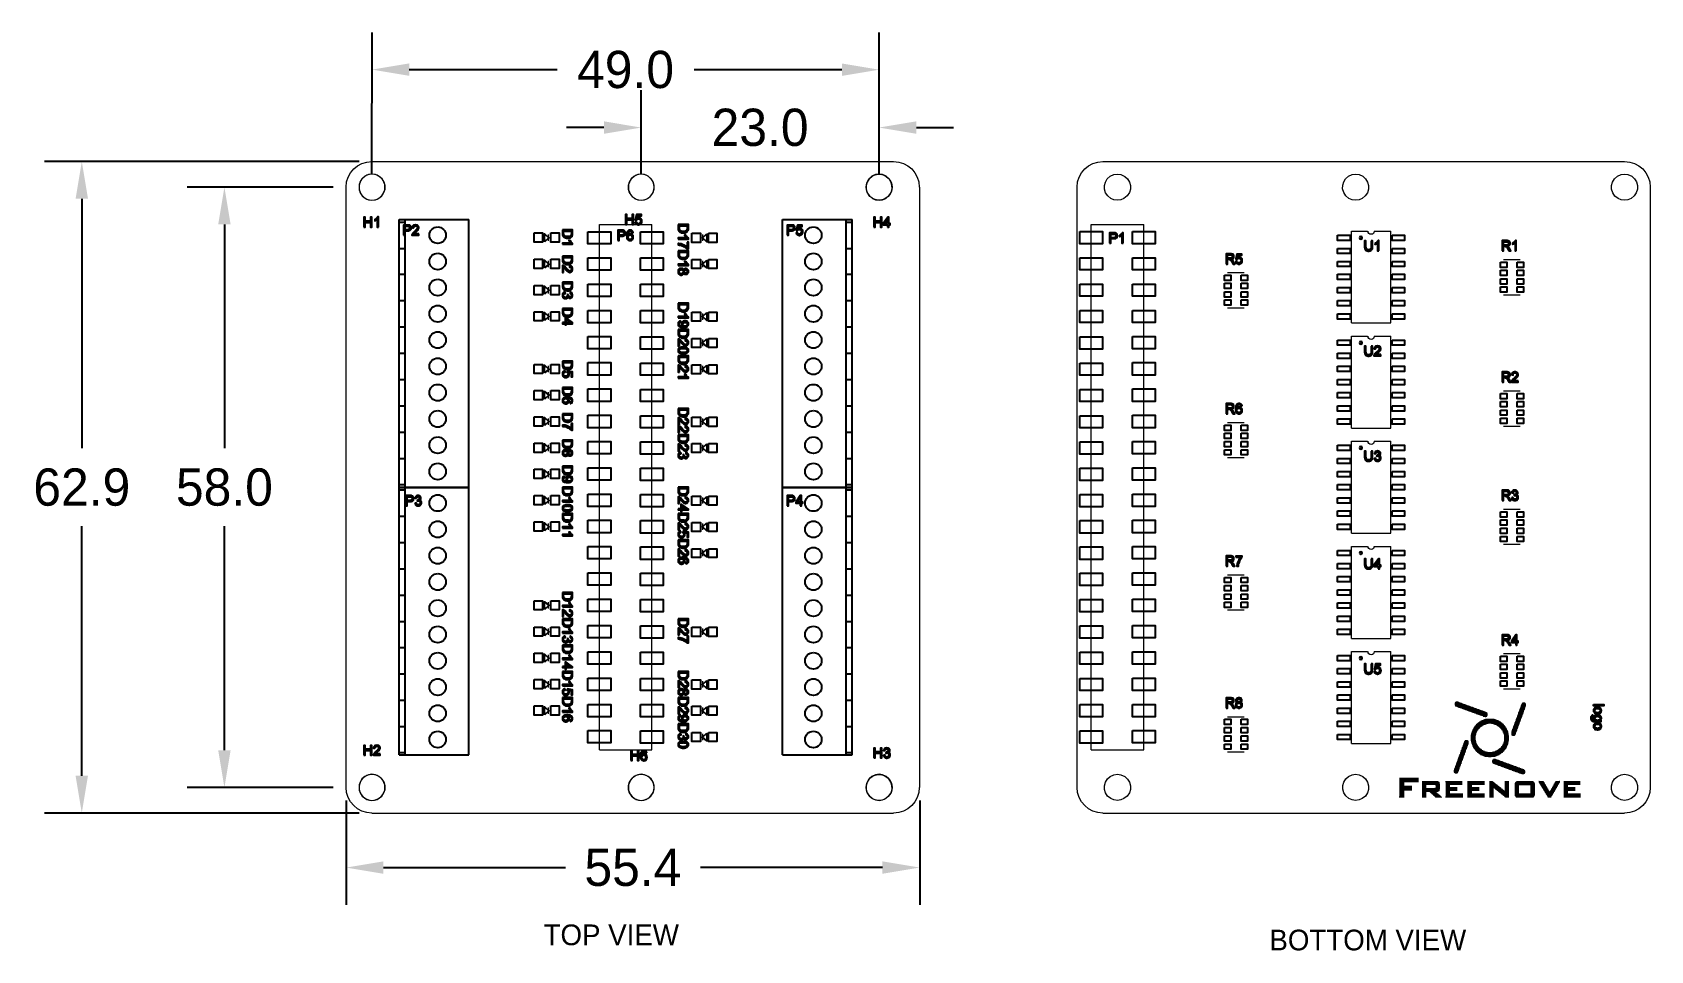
# Model space of a CAD drawing. Header units: millimetres. Extents: x -3 to 153, y 27 to 116.
import ezdxf

# ---------------------------------------------------------------- set-up
doc = ezdxf.new("R2010")
doc.units = ezdxf.units.MM
doc.header["$MEASUREMENT"] = 0
doc.layers.add('layer 1', color=7, linetype='Continuous')
doc.styles.get("Standard").update_dxf_attribs({"font": 'Deng.ttf'})
doc.dimstyles.get("Standard").update_dxf_attribs({"dimscale": 20, "dimtxt": 0.18, "dimasz": 0.18, "dimexe": 0.18, "dimexo": 0.0625, "dimgap": 0.09, "dimtad": 0, "dimtih": 1, "dimtoh": 1, "dimdec": 1, "dimzin": 0, "dimdsep": 46, "dimtxsty": 'Standard', "dimcen": 0.09, "dimadec": 0, "dimazin": 0, "dimtfac": 1, "dimtdec": 1, "dimtofl": 0, "dimtmove": 0, "dimatfit": 3, "dimfxl": 1, "dimtolj": 1, "dimtzin": 0, "dimarcsym": 0})

msp = doc.modelspace()

# ---------------------------------------------------------------- texts
at = {"char_height": 2, "attachment_point": 1}
for s, width, heights, insert in [('TOP VIEW', 15.01, [4.64], (46.08, 29.77)), ('BOTTOM VIEW', 28.5623, [5.16], (116.21, 29.27))]:
    msp.add_mtext_dynamic_manual_height_columns(s, width=width, gutter_width=4.6, heights=heights, dxfattribs=dict(at, insert=insert))

# ---------------------------------------------------------------- blocks, each defined once
blk = doc.blocks.new('*D5')
at = {"color": 0, "lineweight": -2, "transparency": 16777216}
for p, q in [((25.75, 101.01), (11.64, 101.01)), ((15.24, 97.41), (15.24, 75.78)), ((15.24, 46.61), (15.24, 68.25)), ((25.75, 43.01), (11.64, 43.01))]:
    blk.add_line(p, q, dxfattribs=at)
at = {"color": 0, "transparency": 16777216}
for points in [[(14.64, 97.41), (15.84, 97.41), (15.24, 101.01)], [(14.64, 46.61), (15.84, 46.61), (15.24, 43.01)]]:
    blk.add_solid(points, dxfattribs=at)
at = {"layer": 'Defpoints', "color": 0, "transparency": 16777216}
for p in [(27, 101.01), (15.24, 43.01), (27, 43.01)]:
    blk.add_point(p, dxfattribs=at)
at = {"color": 0, "transparency": 16777216, "insert": (15.24, 72.01), "char_height": 3.6, "attachment_point": 5}
blk.add_mtext('\\A1;58.0', dxfattribs=at)
blk = doc.blocks.new('*D7')
at = {"color": 0, "lineweight": -2, "transparency": 16777216}
for p, q in [((55.51, 102.25), (55.51, 110.37)), ((78.5, 102.25), (78.5, 110.37)), ((51.91, 106.77), (48.31, 106.77)), ((82.1, 106.77), (85.7, 106.77))]:
    blk.add_line(p, q, dxfattribs=at)
at = {"color": 0, "transparency": 16777216}
for points in [[(51.91, 107.37), (51.91, 106.17), (55.51, 106.77)], [(82.1, 107.37), (82.1, 106.17), (78.5, 106.77)]]:
    blk.add_solid(points, dxfattribs=at)
at = {"layer": 'Defpoints', "color": 0, "transparency": 16777216}
for p in [(78.5, 106.77), (55.51, 101), (78.5, 101)]:
    blk.add_point(p, dxfattribs=at)
at = {"color": 0, "transparency": 16777216, "insert": (67, 106.77), "char_height": 3.6, "attachment_point": 5}
blk.add_mtext('\\A1;23.0', dxfattribs=at)
blk = doc.blocks.new('*D8')
at = {"color": 0, "lineweight": -2, "transparency": 16777216}
for p, q in [((29.5, 102.26), (29.51, 115.97)), ((78.5, 102.25), (78.5, 115.96)), ((33.1, 112.37), (47.39, 112.37)), ((74.9, 112.36), (60.62, 112.36))]:
    blk.add_line(p, q, dxfattribs=at)
at = {"color": 0, "transparency": 16777216}
for points in [[(33.1, 112.97), (33.1, 111.77), (29.5, 112.37)], [(74.9, 112.96), (74.9, 111.76), (78.5, 112.36)]]:
    blk.add_solid(points, dxfattribs=at)
at = {"layer": 'Defpoints', "color": 0, "transparency": 16777216}
for p in [(29.5, 112.37), (29.5, 101.01), (78.5, 101)]:
    blk.add_point(p, dxfattribs=at)
at = {"color": 0, "transparency": 16777216, "insert": (54, 112.36), "char_height": 3.6, "attachment_point": 5}
blk.add_mtext('\\A1;49.0', dxfattribs=at)
blk = doc.blocks.new('*D9')
at = {"color": 0, "lineweight": -2, "transparency": 16777216}
for p, q in [((27, 41.76), (27, 31.67)), ((82.42, 41.76), (82.42, 31.67)), ((30.6, 35.27), (48.19, 35.27)), ((78.82, 35.27), (61.23, 35.27))]:
    blk.add_line(p, q, dxfattribs=at)
at = {"color": 0, "transparency": 16777216}
for points in [[(30.6, 35.87), (30.6, 34.67), (27, 35.27)], [(78.82, 35.87), (78.82, 34.67), (82.42, 35.27)]]:
    blk.add_solid(points, dxfattribs=at)
at = {"layer": 'Defpoints', "color": 0, "transparency": 16777216}
for p in [(27, 43.01), (82.42, 43.01), (82.42, 35.27)]:
    blk.add_point(p, dxfattribs=at)
at = {"color": 0, "transparency": 16777216, "insert": (54.71, 35.27), "char_height": 3.6, "attachment_point": 5}
blk.add_mtext('\\A1;55.4', dxfattribs=at)
blk = doc.blocks.new('*D10')
at = {"color": 0, "lineweight": -2, "transparency": 16777216}
for p, q in [((28.25, 103.49), (-2.14, 103.49)), ((1.46, 99.89), (1.46, 75.78)), ((1.46, 44.14), (1.46, 68.25)), ((28.25, 40.54), (-2.14, 40.54))]:
    blk.add_line(p, q, dxfattribs=at)
at = {"color": 0, "transparency": 16777216}
for points in [[(0.86, 99.89), (2.06, 99.89), (1.46, 103.49)], [(0.86, 44.14), (2.06, 44.14), (1.46, 40.54)]]:
    blk.add_solid(points, dxfattribs=at)
at = {"layer": 'Defpoints', "color": 0, "transparency": 16777216}
for p in [(29.5, 103.49), (1.46, 40.54), (29.5, 40.54)]:
    blk.add_point(p, dxfattribs=at)
at = {"color": 0, "transparency": 16777216, "insert": (1.46, 72.01), "char_height": 3.6, "attachment_point": 5}
blk.add_mtext('\\A1;62.9', dxfattribs=at)

# ---------------------------------------------------------------- dimensions: what is measured, and where the dimension line sits
for p1, p2, distance, picture, middle in [((78.5, 101), (29.5, 101.01), -11.36, '*D8', (54, 112.36)), ((55.51, 101), (78.5, 101), 5.76, '*D7', (67, 106.77))]:
    dim = msp.add_aligned_dim(p1=p1, p2=p2, distance=distance, dimstyle='Standard')
    dim.commit()
    dim.dimension.update_dxf_attribs({"geometry": picture, "text_midpoint": middle})
for base, p1, p2, picture, middle in [((1.4556, 40.5365), (29.504, 103.4862), (29.504, 40.5365), '*D10', (1.4556, 72.0114)), ((15.24, 43.01), (27, 101.01), (27, 43.01), '*D5', (15.24, 72.01))]:
    dim = msp.add_linear_dim(base=base, p1=p1, p2=p2, angle=90, dimstyle='Standard')
    dim.commit()
    dim.dimension.update_dxf_attribs({"geometry": picture, "text_midpoint": middle})
dim = msp.add_linear_dim(base=(82.42, 35.27), p1=(27, 43.01), p2=(82.42, 43.01), dimstyle='Standard')
dim.commit()
dim.dimension.update_dxf_attribs({"geometry": '*D9', "text_midpoint": (54.71, 35.27)})

# ---------------------------------------------------------------- linework, layer by layer
at = {"layer": 'layer 1', "color": 0}
for centre in [(35.85, 96.37), (72.15, 96.37), (35.85, 93.83), (72.15, 93.83), (35.85, 91.32), (72.15, 91.32), (35.85, 88.78), (72.15, 88.78), (35.85, 86.24), (72.15, 86.24), (35.85, 83.7), (72.15, 83.7), (35.85, 81.16), (72.15, 81.16), (35.85, 78.62), (72.15, 78.62), (35.85, 76.08), (72.15, 76.08), (35.85, 73.54), (72.15, 73.54), (35.85, 70.49), (72.15, 70.49), (35.85, 67.95), (72.15, 67.95), (35.85, 65.41), (72.15, 65.41), (35.85, 62.87), (72.15, 62.87), (35.85, 60.33), (72.15, 60.33), (35.85, 57.79), (72.15, 57.79), (35.85, 55.25), (72.15, 55.25), (35.85, 52.71), (72.15, 52.71), (35.85, 50.17), (72.15, 50.17), (35.85, 47.65), (72.15, 47.65)]:
    msp.add_ellipse(centre, major_axis=(0, 0.799), ratio=1, dxfattribs=at)
at = {"layer": 'layer 1', "color": 0, "lineweight": 9}
for points in [[(27, 101.01), (27, 102.39), (28.13, 103.49), (29.5, 103.49)], [(29.5, 103.49), (29.5, 103.49), (79.9, 103.49), (79.9, 103.49)], [(79.9, 103.49), (81.28, 103.49), (82.38, 102.39), (82.38, 101.01)], [(97.63, 101.01), (97.63, 102.39), (98.76, 103.49), (100.13, 103.49)], [(100.13, 103.49), (100.13, 103.49), (150.53, 103.49), (150.53, 103.49)], [(150.53, 103.49), (151.9, 103.49), (153.01, 102.39), (153.01, 101.01)], [(27, 43.01), (27, 43.01), (27, 101.01), (27, 101.01)], [(82.42, 43.01), (82.42, 43.01), (82.42, 101.01), (82.42, 101.01)], [(97.63, 43.01), (97.63, 43.01), (97.63, 101.01), (97.63, 101.01)], [(153.05, 43.01), (153.05, 43.01), (153.05, 101.01), (153.05, 101.01)], [(134.12, 51.14), (134.12, 51.14), (134.78, 51.14), (134.78, 51.14)], [(134.12, 51.12), (134.12, 51.12), (134.82, 51.12), (134.82, 51.12)], [(134.12, 51.1), (134.12, 51.1), (134.91, 51.1), (134.91, 51.1)], [(134.12, 51.06), (134.12, 51.06), (134.97, 51.06), (134.97, 51.06)], [(134.12, 51.04), (134.12, 51.04), (135.06, 51.04), (135.06, 51.04)], [(134.12, 51.01), (134.12, 51.01), (135.1, 51.01), (135.1, 51.01)], [(134.15, 51.16), (134.15, 51.16), (134.7, 51.16), (134.7, 51.16)], [(134.15, 50.99), (134.15, 50.99), (135.18, 50.99), (135.18, 50.99)], [(134.17, 51.23), (134.17, 51.23), (134.55, 51.23), (134.55, 51.23)], [(134.17, 51.18), (134.17, 51.18), (134.63, 51.18), (134.63, 51.18)], [(134.17, 50.97), (134.17, 50.97), (135.27, 50.97), (135.27, 50.97)], [(134.17, 50.93), (134.17, 50.93), (135.33, 50.93), (135.33, 50.93)], [(134.19, 51.25), (134.19, 51.25), (134.51, 51.25), (134.51, 51.25)], [(134.19, 50.91), (134.19, 50.91), (135.39, 50.91), (135.39, 50.91)], [(134.25, 51.27), (134.25, 51.27), (134.42, 51.27), (134.42, 51.27)], [(134.25, 50.89), (134.25, 50.89), (135.46, 50.89), (135.46, 50.89)], [(134.32, 50.87), (134.32, 50.87), (135.54, 50.87), (135.54, 50.87)], [(134.38, 50.84), (134.38, 50.84), (135.61, 50.84), (135.61, 50.84)], [(134.44, 50.8), (134.44, 50.8), (135.67, 50.8), (135.67, 50.8)], [(134.53, 50.78), (134.53, 50.78), (135.73, 50.78), (135.73, 50.78)], [(134.59, 50.76), (134.59, 50.76), (135.82, 50.76), (135.82, 50.76)], [(134.65, 50.74), (134.65, 50.74), (135.9, 50.74), (135.9, 50.74)], [(134.72, 50.72), (134.72, 50.72), (135.94, 50.72), (135.94, 50.72)], [(134.8, 50.68), (134.8, 50.68), (136.03, 50.68), (136.03, 50.68)], [(134.89, 50.65), (134.89, 50.65), (136.09, 50.65), (136.09, 50.65)], [(134.93, 50.63), (134.93, 50.63), (136.18, 50.63), (136.18, 50.63)], [(135.01, 50.61), (135.01, 50.61), (136.22, 50.61), (136.22, 50.61)], [(135.08, 50.59), (135.08, 50.59), (136.3, 50.59), (136.3, 50.59)], [(135.16, 50.55), (135.16, 50.55), (136.37, 50.55), (136.37, 50.55)], [(135.2, 50.53), (135.2, 50.53), (136.45, 50.53), (136.45, 50.53)], [(135.29, 50.51), (135.29, 50.51), (136.5, 50.51), (136.5, 50.51)], [(135.35, 50.48), (135.35, 50.48), (136.58, 50.48), (136.58, 50.48)], [(135.44, 50.46), (135.44, 50.46), (136.66, 50.46), (136.66, 50.46)], [(135.48, 50.42), (135.48, 50.42), (136.73, 50.42), (136.73, 50.42)], [(135.56, 50.4), (135.56, 50.4), (136.79, 50.4), (136.79, 50.4)], [(135.65, 50.38), (135.65, 50.38), (136.86, 50.38), (136.86, 50.38)], [(135.71, 50.36), (135.71, 50.36), (136.94, 50.36), (136.94, 50.36)], [(135.78, 50.34), (135.78, 50.34), (137, 50.34), (137, 50.34)], [(135.84, 50.29), (135.84, 50.29), (137.07, 50.29), (137.07, 50.29)], [(135.92, 50.27), (135.92, 50.27), (137.13, 50.27), (137.13, 50.27)], [(135.99, 50.25), (135.99, 50.25), (137.19, 50.25), (137.19, 50.25)], [(136.05, 50.23), (136.05, 50.23), (137.21, 50.23), (137.21, 50.23)], [(136.11, 50.21), (136.11, 50.21), (137.24, 50.21), (137.24, 50.21)], [(136.2, 50.17), (136.2, 50.17), (137.26, 50.17), (137.26, 50.17)], [(136.28, 50.15), (136.28, 50.15), (137.26, 50.15), (137.26, 50.15)], [(136.33, 50.13), (136.33, 50.13), (137.3, 50.13), (137.3, 50.13)], [(136.41, 50.1), (136.41, 50.1), (137.3, 50.1), (137.3, 50.1)], [(136.47, 50.08), (136.47, 50.08), (137.3, 50.08), (137.3, 50.08)], [(136.56, 50.04), (136.56, 50.04), (137.3, 50.04), (137.3, 50.04)], [(140.22, 50.04), (140.22, 50.04), (140.67, 50.04), (140.67, 50.04)], [(140.24, 50.13), (140.24, 50.13), (140.69, 50.13), (140.69, 50.13)], [(140.24, 50.1), (140.24, 50.1), (140.67, 50.1), (140.67, 50.1)], [(140.24, 50.08), (140.24, 50.08), (140.67, 50.08), (140.67, 50.08)], [(140.26, 50.21), (140.26, 50.21), (140.73, 50.21), (140.73, 50.21)], [(140.26, 50.17), (140.26, 50.17), (140.73, 50.17), (140.73, 50.17)], [(140.26, 50.15), (140.26, 50.15), (140.69, 50.15), (140.69, 50.15)], [(140.28, 50.25), (140.28, 50.25), (140.75, 50.25), (140.75, 50.25)], [(140.28, 50.23), (140.28, 50.23), (140.73, 50.23), (140.73, 50.23)], [(140.31, 50.34), (140.31, 50.34), (140.77, 50.34), (140.77, 50.34)], [(140.31, 50.29), (140.31, 50.29), (140.75, 50.29), (140.75, 50.29)], [(140.31, 50.27), (140.31, 50.27), (140.75, 50.27), (140.75, 50.27)], [(140.35, 50.4), (140.35, 50.4), (140.79, 50.4), (140.79, 50.4)], [(140.35, 50.38), (140.35, 50.38), (140.79, 50.38), (140.79, 50.38)], [(140.35, 50.36), (140.35, 50.36), (140.77, 50.36), (140.77, 50.36)], [(140.37, 50.48), (140.37, 50.48), (140.81, 50.48), (140.81, 50.48)], [(140.37, 50.46), (140.37, 50.46), (140.81, 50.46), (140.81, 50.46)], [(140.37, 50.42), (140.37, 50.42), (140.79, 50.42), (140.79, 50.42)], [(140.39, 50.53), (140.39, 50.53), (140.86, 50.53), (140.86, 50.53)], [(140.39, 50.51), (140.39, 50.51), (140.81, 50.51), (140.81, 50.51)], [(140.41, 50.61), (140.41, 50.61), (140.88, 50.61), (140.88, 50.61)], [(140.41, 50.59), (140.41, 50.59), (140.86, 50.59), (140.86, 50.59)], [(140.41, 50.55), (140.41, 50.55), (140.86, 50.55), (140.86, 50.55)], [(140.43, 50.68), (140.43, 50.68), (140.9, 50.68), (140.9, 50.68)], [(140.43, 50.65), (140.43, 50.65), (140.9, 50.65), (140.9, 50.65)], [(140.43, 50.63), (140.43, 50.63), (140.88, 50.63), (140.88, 50.63)], [(140.47, 50.76), (140.47, 50.76), (140.92, 50.76), (140.92, 50.76)], [(140.47, 50.74), (140.47, 50.74), (140.92, 50.74), (140.92, 50.74)], [(140.47, 50.72), (140.47, 50.72), (140.9, 50.72), (140.9, 50.72)], [(140.5, 50.8), (140.5, 50.8), (140.94, 50.8), (140.94, 50.8)], [(140.5, 50.78), (140.5, 50.78), (140.92, 50.78), (140.92, 50.78)], [(140.52, 50.89), (140.52, 50.89), (140.98, 50.89), (140.98, 50.89)], [(140.52, 50.87), (140.52, 50.87), (140.94, 50.87), (140.94, 50.87)], [(140.52, 50.84), (140.52, 50.84), (140.94, 50.84), (140.94, 50.84)], [(140.54, 50.97), (140.54, 50.97), (141, 50.97), (141, 50.97)], [(140.54, 50.93), (140.54, 50.93), (141, 50.93), (141, 50.93)], [(140.54, 50.91), (140.54, 50.91), (140.98, 50.91), (140.98, 50.91)], [(140.56, 51.04), (140.56, 51.04), (141, 51.04), (141, 51.04)], [(140.56, 51.01), (140.56, 51.01), (141, 51.01), (141, 51.01)], [(140.56, 50.99), (140.56, 50.99), (141, 50.99), (141, 50.99)], [(140.6, 51.1), (140.6, 51.1), (140.98, 51.1), (140.98, 51.1)], [(140.6, 51.06), (140.6, 51.06), (140.98, 51.06), (140.98, 51.06)], [(140.62, 51.12), (140.62, 51.12), (140.94, 51.12), (140.94, 51.12)], [(140.64, 51.14), (140.64, 51.14), (140.94, 51.14), (140.94, 51.14)], [(140.67, 51.16), (140.67, 51.16), (140.9, 51.16), (140.9, 51.16)], [(140.69, 51.18), (140.69, 51.18), (140.88, 51.18), (140.88, 51.18)], [(135.82, 48.5), (135.82, 48.5), (136.28, 48.5), (136.28, 48.5)], [(135.82, 48.47), (135.82, 48.47), (136.28, 48.47), (136.28, 48.47)], [(135.84, 48.56), (135.84, 48.56), (136.33, 48.56), (136.33, 48.56)], [(135.84, 48.52), (135.84, 48.52), (136.3, 48.52), (136.3, 48.52)], [(135.86, 48.6), (135.86, 48.6), (136.35, 48.6), (136.35, 48.6)], [(135.86, 48.58), (135.86, 48.58), (136.33, 48.58), (136.33, 48.58)], [(135.9, 48.64), (135.9, 48.64), (136.37, 48.64), (136.37, 48.64)], [(135.9, 48.62), (135.9, 48.62), (136.37, 48.62), (136.37, 48.62)], [(135.92, 48.71), (135.92, 48.71), (136.43, 48.71), (136.43, 48.71)], [(135.92, 48.69), (135.92, 48.69), (136.41, 48.69), (136.41, 48.69)], [(135.94, 48.75), (135.94, 48.75), (136.47, 48.75), (136.47, 48.75)], [(135.94, 48.73), (135.94, 48.73), (136.45, 48.73), (136.45, 48.73)], [(135.97, 48.77), (135.97, 48.77), (136.5, 48.77), (136.5, 48.77)], [(135.99, 48.83), (135.99, 48.83), (136.56, 48.83), (136.56, 48.83)], [(135.99, 48.81), (135.99, 48.81), (136.54, 48.81), (136.54, 48.81)], [(136.03, 48.86), (136.03, 48.86), (136.58, 48.86), (136.58, 48.86)], [(136.05, 48.9), (136.05, 48.9), (136.62, 48.9), (136.62, 48.9)], [(136.05, 48.88), (136.05, 48.88), (136.6, 48.88), (136.6, 48.88)], [(136.07, 48.94), (136.07, 48.94), (136.66, 48.94), (136.66, 48.94)], [(136.09, 48.96), (136.09, 48.96), (136.71, 48.96), (136.71, 48.96)], [(136.11, 48.98), (136.11, 48.98), (136.73, 48.98), (136.73, 48.98)], [(136.16, 49.02), (136.16, 49.02), (136.81, 49.02), (136.81, 49.02)], [(136.16, 49), (136.16, 49), (136.79, 49), (136.79, 49)], [(136.18, 49.07), (136.18, 49.07), (136.86, 49.07), (136.86, 49.07)], [(136.2, 49.09), (136.2, 49.09), (136.92, 49.09), (136.92, 49.09)], [(136.22, 49.11), (136.22, 49.11), (136.96, 49.11), (136.96, 49.11)], [(136.24, 49.13), (136.24, 49.13), (137.05, 49.13), (137.05, 49.13)], [(136.28, 49.15), (136.28, 49.15), (137.11, 49.15), (137.11, 49.15)], [(136.33, 49.19), (136.33, 49.19), (137.21, 49.19), (137.21, 49.19)], [(136.35, 49.21), (136.35, 49.21), (137.36, 49.21), (137.36, 49.21)], [(136.37, 49.24), (136.37, 49.24), (138.65, 49.24), (138.65, 49.24)], [(136.41, 49.26), (136.41, 49.26), (138.63, 49.26), (138.63, 49.26)], [(136.45, 49.28), (136.45, 49.28), (138.59, 49.28), (138.59, 49.28)], [(136.47, 49.32), (136.47, 49.32), (138.57, 49.32), (138.57, 49.32)], [(136.5, 49.34), (136.5, 49.34), (138.53, 49.34), (138.53, 49.34)], [(136.56, 49.36), (136.56, 49.36), (138.48, 49.36), (138.48, 49.36)], [(136.6, 50.02), (136.6, 50.02), (137.26, 50.02), (137.26, 50.02)], [(136.6, 49.38), (136.6, 49.38), (138.44, 49.38), (138.44, 49.38)], [(136.62, 49.41), (136.62, 49.41), (138.4, 49.41), (138.4, 49.41)], [(136.69, 50), (136.69, 50), (137.26, 50), (137.26, 50)], [(136.69, 49.45), (136.69, 49.45), (138.36, 49.45), (138.36, 49.45)], [(136.73, 49.47), (136.73, 49.47), (138.32, 49.47), (138.32, 49.47)], [(136.75, 49.98), (136.75, 49.98), (137.26, 49.98), (137.26, 49.98)], [(136.79, 49.49), (136.79, 49.49), (138.23, 49.49), (138.23, 49.49)], [(136.83, 49.96), (136.83, 49.96), (137.24, 49.96), (137.24, 49.96)], [(136.86, 49.51), (136.86, 49.51), (138.19, 49.51), (138.19, 49.51)], [(136.88, 49.91), (136.88, 49.91), (137.21, 49.91), (137.21, 49.91)], [(136.94, 49.53), (136.94, 49.53), (138.1, 49.53), (138.1, 49.53)], [(136.96, 49.89), (136.96, 49.89), (137.17, 49.89), (137.17, 49.89)], [(137, 49.57), (137, 49.57), (138.02, 49.57), (138.02, 49.57)], [(137.05, 49.87), (137.05, 49.87), (137.11, 49.87), (137.11, 49.87)], [(137.09, 49.6), (137.09, 49.6), (137.93, 49.6), (137.93, 49.6)], [(137.24, 49.62), (137.24, 49.62), (137.81, 49.62), (137.81, 49.62)], [(137.68, 49.21), (137.68, 49.21), (138.7, 49.21), (138.7, 49.21)], [(137.83, 49.19), (137.83, 49.19), (138.72, 49.19), (138.72, 49.19)], [(137.93, 49.15), (137.93, 49.15), (138.74, 49.15), (138.74, 49.15)], [(138, 49.13), (138, 49.13), (138.78, 49.13), (138.78, 49.13)], [(138.08, 49.11), (138.08, 49.11), (138.82, 49.11), (138.82, 49.11)], [(138.13, 49.09), (138.13, 49.09), (138.84, 49.09), (138.84, 49.09)], [(138.19, 49.07), (138.19, 49.07), (138.87, 49.07), (138.87, 49.07)], [(138.23, 49.02), (138.23, 49.02), (138.87, 49.02), (138.87, 49.02)], [(138.25, 49), (138.25, 49), (138.89, 49), (138.89, 49)], [(138.32, 48.98), (138.32, 48.98), (138.91, 48.98), (138.91, 48.98)], [(138.34, 48.96), (138.34, 48.96), (138.95, 48.96), (138.95, 48.96)], [(138.38, 48.94), (138.38, 48.94), (138.97, 48.94), (138.97, 48.94)], [(138.4, 48.9), (138.4, 48.9), (138.99, 48.9), (138.99, 48.9)], [(138.44, 48.88), (138.44, 48.88), (138.99, 48.88), (138.99, 48.88)], [(138.46, 48.86), (138.46, 48.86), (139.01, 48.86), (139.01, 48.86)], [(138.48, 48.83), (138.48, 48.83), (139.04, 48.83), (139.04, 48.83)], [(138.51, 48.81), (138.51, 48.81), (139.04, 48.81), (139.04, 48.81)], [(138.53, 48.77), (138.53, 48.77), (139.08, 48.77), (139.08, 48.77)], [(138.57, 48.75), (138.57, 48.75), (139.1, 48.75), (139.1, 48.75)], [(138.59, 48.73), (138.59, 48.73), (139.1, 48.73), (139.1, 48.73)], [(138.61, 48.71), (138.61, 48.71), (139.12, 48.71), (139.12, 48.71)], [(138.63, 48.69), (138.63, 48.69), (139.12, 48.69), (139.12, 48.69)], [(138.65, 48.64), (138.65, 48.64), (139.14, 48.64), (139.14, 48.64)], [(138.65, 48.62), (138.65, 48.62), (139.14, 48.62), (139.14, 48.62)], [(138.7, 48.6), (138.7, 48.6), (139.16, 48.6), (139.16, 48.6)], [(138.72, 48.58), (138.72, 48.58), (139.16, 48.58), (139.16, 48.58)], [(138.72, 48.56), (138.72, 48.56), (139.2, 48.56), (139.2, 48.56)], [(138.74, 48.52), (138.74, 48.52), (139.2, 48.52), (139.2, 48.52)], [(138.74, 48.5), (138.74, 48.5), (139.23, 48.5), (139.23, 48.5)], [(138.76, 48.47), (138.76, 48.47), (139.23, 48.47), (139.23, 48.47)], [(139.65, 48.52), (139.65, 48.52), (140.11, 48.52), (140.11, 48.52)], [(139.65, 48.5), (139.65, 48.5), (140.11, 48.5), (140.11, 48.5)], [(139.65, 48.47), (139.65, 48.47), (140.09, 48.47), (140.09, 48.47)], [(139.67, 48.6), (139.67, 48.6), (140.14, 48.6), (140.14, 48.6)], [(139.67, 48.58), (139.67, 48.58), (140.14, 48.58), (140.14, 48.58)], [(139.67, 48.56), (139.67, 48.56), (140.11, 48.56), (140.11, 48.56)], [(139.71, 48.64), (139.71, 48.64), (140.16, 48.64), (140.16, 48.64)], [(139.71, 48.62), (139.71, 48.62), (140.14, 48.62), (140.14, 48.62)], [(139.73, 48.73), (139.73, 48.73), (140.18, 48.73), (140.18, 48.73)], [(139.73, 48.71), (139.73, 48.71), (140.16, 48.71), (140.16, 48.71)], [(139.73, 48.69), (139.73, 48.69), (140.16, 48.69), (140.16, 48.69)], [(139.75, 48.81), (139.75, 48.81), (140.22, 48.81), (140.22, 48.81)], [(139.75, 48.77), (139.75, 48.77), (140.22, 48.77), (140.22, 48.77)], [(139.75, 48.75), (139.75, 48.75), (140.18, 48.75), (140.18, 48.75)], [(139.78, 48.86), (139.78, 48.86), (140.24, 48.86), (140.24, 48.86)], [(139.78, 48.83), (139.78, 48.83), (140.22, 48.83), (140.22, 48.83)], [(139.8, 48.94), (139.8, 48.94), (140.26, 48.94), (140.26, 48.94)], [(139.8, 48.9), (139.8, 48.9), (140.24, 48.9), (140.24, 48.9)], [(139.8, 48.88), (139.8, 48.88), (140.24, 48.88), (140.24, 48.88)], [(139.84, 49), (139.84, 49), (140.28, 49), (140.28, 49)], [(139.84, 48.98), (139.84, 48.98), (140.26, 48.98), (140.26, 48.98)], [(139.84, 48.96), (139.84, 48.96), (140.26, 48.96), (140.26, 48.96)], [(139.86, 49.09), (139.86, 49.09), (140.31, 49.09), (140.31, 49.09)], [(139.86, 49.07), (139.86, 49.07), (140.31, 49.07), (140.31, 49.07)], [(139.86, 49.02), (139.86, 49.02), (140.28, 49.02), (140.28, 49.02)], [(139.88, 49.13), (139.88, 49.13), (140.35, 49.13), (140.35, 49.13)], [(139.88, 49.11), (139.88, 49.11), (140.31, 49.11), (140.31, 49.11)], [(139.9, 49.21), (139.9, 49.21), (140.37, 49.21), (140.37, 49.21)], [(139.9, 49.19), (139.9, 49.19), (140.35, 49.19), (140.35, 49.19)], [(139.9, 49.15), (139.9, 49.15), (140.35, 49.15), (140.35, 49.15)], [(139.92, 49.28), (139.92, 49.28), (140.39, 49.28), (140.39, 49.28)], [(139.92, 49.26), (139.92, 49.26), (140.37, 49.26), (140.37, 49.26)], [(139.92, 49.24), (139.92, 49.24), (140.37, 49.24), (140.37, 49.24)], [(139.97, 49.36), (139.97, 49.36), (140.41, 49.36), (140.41, 49.36)], [(139.97, 49.34), (139.97, 49.34), (140.41, 49.34), (140.41, 49.34)], [(139.97, 49.32), (139.97, 49.32), (140.39, 49.32), (140.39, 49.32)], [(139.99, 49.41), (139.99, 49.41), (140.43, 49.41), (140.43, 49.41)], [(139.99, 49.38), (139.99, 49.38), (140.41, 49.38), (140.41, 49.38)], [(140.01, 49.49), (140.01, 49.49), (140.47, 49.49), (140.47, 49.49)], [(140.01, 49.47), (140.01, 49.47), (140.43, 49.47), (140.43, 49.47)], [(140.01, 49.45), (140.01, 49.45), (140.43, 49.45), (140.43, 49.45)], [(140.03, 49.57), (140.03, 49.57), (140.5, 49.57), (140.5, 49.57)], [(140.03, 49.53), (140.03, 49.53), (140.47, 49.53), (140.47, 49.53)], [(140.03, 49.51), (140.03, 49.51), (140.47, 49.51), (140.47, 49.51)], [(140.05, 49.64), (140.05, 49.64), (140.52, 49.64), (140.52, 49.64)], [(140.05, 49.62), (140.05, 49.62), (140.52, 49.62), (140.52, 49.62)], [(140.05, 49.6), (140.05, 49.6), (140.5, 49.6), (140.5, 49.6)], [(140.09, 49.7), (140.09, 49.7), (140.54, 49.7), (140.54, 49.7)], [(140.09, 49.66), (140.09, 49.66), (140.52, 49.66), (140.52, 49.66)], [(140.11, 49.77), (140.11, 49.77), (140.56, 49.77), (140.56, 49.77)], [(140.11, 49.74), (140.11, 49.74), (140.54, 49.74), (140.54, 49.74)], [(140.11, 49.72), (140.11, 49.72), (140.54, 49.72), (140.54, 49.72)], [(140.14, 49.85), (140.14, 49.85), (140.6, 49.85), (140.6, 49.85)], [(140.14, 49.83), (140.14, 49.83), (140.56, 49.83), (140.56, 49.83)], [(140.14, 49.79), (140.14, 49.79), (140.56, 49.79), (140.56, 49.79)], [(140.16, 49.91), (140.16, 49.91), (140.62, 49.91), (140.62, 49.91)], [(140.16, 49.89), (140.16, 49.89), (140.62, 49.89), (140.62, 49.89)], [(140.16, 49.87), (140.16, 49.87), (140.6, 49.87), (140.6, 49.87)], [(140.18, 49.98), (140.18, 49.98), (140.64, 49.98), (140.64, 49.98)], [(140.18, 49.96), (140.18, 49.96), (140.62, 49.96), (140.62, 49.96)], [(140.22, 50.02), (140.22, 50.02), (140.64, 50.02), (140.64, 50.02)], [(140.22, 50), (140.22, 50), (140.64, 50), (140.64, 50)], [(134.89, 46.97), (134.89, 46.97), (135.33, 46.97), (135.33, 46.97)], [(134.89, 46.95), (134.89, 46.95), (135.31, 46.95), (135.31, 46.95)], [(134.89, 46.93), (134.89, 46.93), (135.31, 46.93), (135.31, 46.93)], [(134.91, 47.06), (134.91, 47.06), (135.35, 47.06), (135.35, 47.06)], [(134.91, 47.03), (134.91, 47.03), (135.35, 47.03), (135.35, 47.03)], [(134.91, 47.01), (134.91, 47.01), (135.33, 47.01), (135.33, 47.01)], [(134.93, 47.14), (134.93, 47.14), (135.39, 47.14), (135.39, 47.14)], [(134.93, 47.1), (134.93, 47.1), (135.39, 47.1), (135.39, 47.1)], [(134.93, 47.08), (134.93, 47.08), (135.35, 47.08), (135.35, 47.08)], [(134.95, 47.18), (134.95, 47.18), (135.42, 47.18), (135.42, 47.18)], [(134.95, 47.16), (134.95, 47.16), (135.39, 47.16), (135.39, 47.16)], [(134.97, 47.27), (134.97, 47.27), (135.44, 47.27), (135.44, 47.27)], [(134.97, 47.23), (134.97, 47.23), (135.42, 47.23), (135.42, 47.23)], [(134.97, 47.2), (134.97, 47.2), (135.42, 47.2), (135.42, 47.2)], [(135.01, 47.33), (135.01, 47.33), (135.46, 47.33), (135.46, 47.33)], [(135.01, 47.31), (135.01, 47.31), (135.46, 47.31), (135.46, 47.31)], [(135.01, 47.29), (135.01, 47.29), (135.44, 47.29), (135.44, 47.29)], [(135.03, 47.42), (135.03, 47.42), (135.46, 47.42), (135.46, 47.42)], [(135.03, 47.39), (135.03, 47.39), (135.46, 47.39), (135.46, 47.39)], [(135.03, 47.35), (135.03, 47.35), (135.46, 47.35), (135.46, 47.35)], [(135.06, 47.46), (135.06, 47.46), (135.44, 47.46), (135.44, 47.46)], [(135.06, 47.44), (135.06, 47.44), (135.44, 47.44), (135.44, 47.44)], [(135.08, 47.48), (135.08, 47.48), (135.42, 47.48), (135.42, 47.48)], [(135.1, 47.52), (135.1, 47.52), (135.42, 47.52), (135.42, 47.52)], [(135.14, 47.54), (135.14, 47.54), (135.35, 47.54), (135.35, 47.54)], [(135.18, 47.56), (135.18, 47.56), (135.33, 47.56), (135.33, 47.56)], [(135.69, 48.05), (135.69, 48.05), (136.11, 48.05), (136.11, 48.05)], [(135.69, 48.01), (135.69, 48.01), (136.11, 48.01), (136.11, 48.01)], [(135.69, 47.99), (135.69, 47.99), (136.11, 47.99), (136.11, 47.99)], [(135.69, 47.97), (135.69, 47.97), (136.11, 47.97), (136.11, 47.97)], [(135.69, 47.94), (135.69, 47.94), (136.11, 47.94), (136.11, 47.94)], [(135.69, 47.92), (135.69, 47.92), (136.11, 47.92), (136.11, 47.92)], [(135.69, 47.88), (135.69, 47.88), (136.11, 47.88), (136.11, 47.88)], [(135.69, 47.86), (135.69, 47.86), (136.11, 47.86), (136.11, 47.86)], [(135.69, 47.84), (135.69, 47.84), (136.09, 47.84), (136.09, 47.84)], [(135.69, 47.82), (135.69, 47.82), (136.09, 47.82), (136.09, 47.82)], [(135.69, 47.8), (135.69, 47.8), (136.09, 47.8), (136.09, 47.8)], [(135.69, 47.78), (135.69, 47.78), (136.11, 47.78), (136.11, 47.78)], [(135.69, 47.73), (135.69, 47.73), (136.11, 47.73), (136.11, 47.73)], [(135.69, 47.71), (135.69, 47.71), (136.11, 47.71), (136.11, 47.71)], [(135.69, 47.69), (135.69, 47.69), (136.11, 47.69), (136.11, 47.69)], [(135.69, 47.67), (135.69, 47.67), (136.11, 47.67), (136.11, 47.67)], [(135.69, 47.65), (135.69, 47.65), (136.11, 47.65), (136.11, 47.65)], [(135.69, 47.61), (135.69, 47.61), (136.11, 47.61), (136.11, 47.61)], [(135.69, 47.59), (135.69, 47.59), (136.11, 47.59), (136.11, 47.59)], [(135.71, 48.18), (135.71, 48.18), (136.16, 48.18), (136.16, 48.18)], [(135.71, 48.14), (135.71, 48.14), (136.16, 48.14), (136.16, 48.14)], [(135.71, 48.11), (135.71, 48.11), (136.16, 48.11), (136.16, 48.11)], [(135.71, 48.09), (135.71, 48.09), (136.16, 48.09), (136.16, 48.09)], [(135.71, 48.07), (135.71, 48.07), (136.11, 48.07), (136.11, 48.07)], [(135.71, 47.56), (135.71, 47.56), (136.11, 47.56), (136.11, 47.56)], [(135.71, 47.54), (135.71, 47.54), (136.16, 47.54), (136.16, 47.54)], [(135.71, 47.52), (135.71, 47.52), (136.16, 47.52), (136.16, 47.52)], [(135.71, 47.48), (135.71, 47.48), (136.16, 47.48), (136.16, 47.48)], [(135.71, 47.46), (135.71, 47.46), (136.16, 47.46), (136.16, 47.46)], [(135.71, 47.44), (135.71, 47.44), (136.16, 47.44), (136.16, 47.44)], [(135.73, 48.3), (135.73, 48.3), (136.2, 48.3), (136.2, 48.3)], [(135.73, 48.26), (135.73, 48.26), (136.18, 48.26), (136.18, 48.26)], [(135.73, 48.24), (135.73, 48.24), (136.18, 48.24), (136.18, 48.24)], [(135.73, 48.22), (135.73, 48.22), (136.18, 48.22), (136.18, 48.22)], [(135.73, 48.2), (135.73, 48.2), (136.18, 48.2), (136.18, 48.2)], [(135.73, 47.42), (135.73, 47.42), (136.18, 47.42), (136.18, 47.42)], [(135.73, 47.39), (135.73, 47.39), (136.18, 47.39), (136.18, 47.39)], [(135.73, 47.35), (135.73, 47.35), (136.18, 47.35), (136.18, 47.35)], [(135.73, 47.33), (135.73, 47.33), (136.2, 47.33), (136.2, 47.33)], [(135.78, 48.37), (135.78, 48.37), (136.22, 48.37), (136.22, 48.37)], [(135.78, 48.35), (135.78, 48.35), (136.22, 48.35), (136.22, 48.35)], [(135.78, 48.33), (135.78, 48.33), (136.2, 48.33), (136.2, 48.33)], [(135.78, 47.31), (135.78, 47.31), (136.2, 47.31), (136.2, 47.31)], [(135.78, 47.29), (135.78, 47.29), (136.2, 47.29), (136.2, 47.29)], [(135.78, 47.27), (135.78, 47.27), (136.22, 47.27), (136.22, 47.27)], [(135.8, 48.45), (135.8, 48.45), (136.24, 48.45), (136.24, 48.45)], [(135.8, 48.43), (135.8, 48.43), (136.24, 48.43), (136.24, 48.43)], [(135.8, 48.39), (135.8, 48.39), (136.22, 48.39), (136.22, 48.39)], [(135.8, 47.23), (135.8, 47.23), (136.22, 47.23), (136.22, 47.23)], [(135.8, 47.2), (135.8, 47.2), (136.24, 47.2), (136.24, 47.2)], [(135.8, 47.18), (135.8, 47.18), (136.24, 47.18), (136.24, 47.18)], [(135.82, 47.16), (135.82, 47.16), (136.28, 47.16), (136.28, 47.16)], [(135.82, 47.14), (135.82, 47.14), (136.28, 47.14), (136.28, 47.14)], [(135.84, 47.1), (135.84, 47.1), (136.3, 47.1), (136.3, 47.1)], [(135.84, 47.08), (135.84, 47.08), (136.3, 47.08), (136.3, 47.08)], [(135.84, 47.06), (135.84, 47.06), (136.33, 47.06), (136.33, 47.06)], [(135.86, 47.03), (135.86, 47.03), (136.35, 47.03), (136.35, 47.03)], [(135.86, 47.01), (135.86, 47.01), (136.35, 47.01), (136.35, 47.01)], [(135.9, 46.97), (135.9, 46.97), (136.37, 46.97), (136.37, 46.97)], [(135.9, 46.95), (135.9, 46.95), (136.41, 46.95), (136.41, 46.95)], [(135.92, 46.93), (135.92, 46.93), (136.43, 46.93), (136.43, 46.93)], [(138.61, 46.93), (138.61, 46.93), (139.12, 46.93), (139.12, 46.93)], [(138.63, 46.95), (138.63, 46.95), (139.14, 46.95), (139.14, 46.95)], [(138.65, 46.97), (138.65, 46.97), (139.14, 46.97), (139.14, 46.97)], [(138.7, 47.03), (138.7, 47.03), (139.16, 47.03), (139.16, 47.03)], [(138.7, 47.01), (138.7, 47.01), (139.16, 47.01), (139.16, 47.01)], [(138.72, 47.08), (138.72, 47.08), (139.2, 47.08), (139.2, 47.08)], [(138.72, 47.06), (138.72, 47.06), (139.2, 47.06), (139.2, 47.06)], [(138.74, 47.1), (138.74, 47.1), (139.2, 47.1), (139.2, 47.1)], [(138.76, 47.16), (138.76, 47.16), (139.23, 47.16), (139.23, 47.16)], [(138.76, 47.14), (138.76, 47.14), (139.23, 47.14), (139.23, 47.14)], [(138.78, 48.45), (138.78, 48.45), (139.25, 48.45), (139.25, 48.45)], [(138.78, 48.43), (138.78, 48.43), (139.25, 48.43), (139.25, 48.43)], [(138.78, 48.39), (138.78, 48.39), (139.25, 48.39), (139.25, 48.39)], [(138.78, 47.2), (138.78, 47.2), (139.25, 47.2), (139.25, 47.2)], [(138.78, 47.18), (138.78, 47.18), (139.25, 47.18), (139.25, 47.18)], [(138.82, 48.37), (138.82, 48.37), (139.27, 48.37), (139.27, 48.37)], [(138.82, 48.35), (138.82, 48.35), (139.27, 48.35), (139.27, 48.35)], [(138.82, 47.29), (138.82, 47.29), (139.27, 47.29), (139.27, 47.29)], [(138.82, 47.27), (138.82, 47.27), (139.27, 47.27), (139.27, 47.27)], [(138.82, 47.23), (138.82, 47.23), (139.25, 47.23), (139.25, 47.23)], [(138.84, 48.33), (138.84, 48.33), (139.27, 48.33), (139.27, 48.33)], [(138.84, 48.3), (138.84, 48.3), (139.27, 48.3), (139.27, 48.3)], [(138.84, 48.26), (138.84, 48.26), (139.29, 48.26), (139.29, 48.26)], [(138.84, 47.33), (138.84, 47.33), (139.29, 47.33), (139.29, 47.33)], [(138.84, 47.31), (138.84, 47.31), (139.27, 47.31), (139.27, 47.31)], [(138.87, 48.24), (138.87, 48.24), (139.29, 48.24), (139.29, 48.24)], [(138.87, 48.22), (138.87, 48.22), (139.29, 48.22), (139.29, 48.22)], [(138.87, 48.2), (138.87, 48.2), (139.29, 48.2), (139.29, 48.2)], [(138.87, 47.42), (138.87, 47.42), (139.29, 47.42), (139.29, 47.42)], [(138.87, 47.39), (138.87, 47.39), (139.29, 47.39), (139.29, 47.39)], [(138.87, 47.35), (138.87, 47.35), (139.29, 47.35), (139.29, 47.35)], [(138.89, 48.18), (138.89, 48.18), (139.33, 48.18), (139.33, 48.18)], [(138.89, 48.14), (138.89, 48.14), (139.33, 48.14), (139.33, 48.14)], [(138.89, 48.11), (138.89, 48.11), (139.33, 48.11), (139.33, 48.11)], [(138.89, 48.09), (138.89, 48.09), (139.33, 48.09), (139.33, 48.09)], [(138.89, 47.54), (138.89, 47.54), (139.33, 47.54), (139.33, 47.54)], [(138.89, 47.52), (138.89, 47.52), (139.33, 47.52), (139.33, 47.52)], [(138.89, 47.48), (138.89, 47.48), (139.33, 47.48), (139.33, 47.48)], [(138.89, 47.46), (138.89, 47.46), (139.33, 47.46), (139.33, 47.46)], [(138.89, 47.44), (138.89, 47.44), (139.29, 47.44), (139.29, 47.44)], [(138.91, 48.07), (138.91, 48.07), (139.33, 48.07), (139.33, 48.07)], [(138.91, 48.05), (138.91, 48.05), (139.33, 48.05), (139.33, 48.05)], [(138.91, 48.01), (138.91, 48.01), (139.35, 48.01), (139.35, 48.01)], [(138.91, 47.99), (138.91, 47.99), (139.35, 47.99), (139.35, 47.99)], [(138.91, 47.97), (138.91, 47.97), (139.35, 47.97), (139.35, 47.97)], [(138.91, 47.94), (138.91, 47.94), (139.35, 47.94), (139.35, 47.94)], [(138.91, 47.92), (138.91, 47.92), (139.35, 47.92), (139.35, 47.92)], [(138.91, 47.88), (138.91, 47.88), (139.35, 47.88), (139.35, 47.88)], [(138.91, 47.86), (138.91, 47.86), (139.35, 47.86), (139.35, 47.86)], [(138.91, 47.84), (138.91, 47.84), (139.35, 47.84), (139.35, 47.84)], [(138.91, 47.82), (138.91, 47.82), (139.35, 47.82), (139.35, 47.82)], [(138.91, 47.8), (138.91, 47.8), (139.35, 47.8), (139.35, 47.8)], [(138.91, 47.78), (138.91, 47.78), (139.35, 47.78), (139.35, 47.78)], [(138.91, 47.73), (138.91, 47.73), (139.35, 47.73), (139.35, 47.73)], [(138.91, 47.71), (138.91, 47.71), (139.35, 47.71), (139.35, 47.71)], [(138.91, 47.69), (138.91, 47.69), (139.35, 47.69), (139.35, 47.69)], [(138.91, 47.67), (138.91, 47.67), (139.35, 47.67), (139.35, 47.67)], [(138.91, 47.65), (138.91, 47.65), (139.35, 47.65), (139.35, 47.65)], [(138.91, 47.61), (138.91, 47.61), (139.35, 47.61), (139.35, 47.61)], [(138.91, 47.59), (138.91, 47.59), (139.33, 47.59), (139.33, 47.59)], [(138.91, 47.56), (138.91, 47.56), (139.33, 47.56), (139.33, 47.56)], [(139.59, 48.33), (139.59, 48.33), (140.03, 48.33), (140.03, 48.33)], [(139.59, 48.3), (139.59, 48.3), (140.03, 48.3), (140.03, 48.3)], [(139.59, 48.26), (139.59, 48.26), (140.01, 48.26), (140.01, 48.26)], [(139.59, 48.24), (139.59, 48.24), (140.01, 48.24), (140.01, 48.24)], [(139.59, 48.22), (139.59, 48.22), (140.01, 48.22), (140.01, 48.22)], [(139.59, 48.2), (139.59, 48.2), (139.99, 48.2), (139.99, 48.2)], [(139.61, 48.37), (139.61, 48.37), (140.05, 48.37), (140.05, 48.37)], [(139.61, 48.35), (139.61, 48.35), (140.03, 48.35), (140.03, 48.35)], [(139.61, 48.18), (139.61, 48.18), (139.99, 48.18), (139.99, 48.18)], [(139.61, 48.14), (139.61, 48.14), (139.97, 48.14), (139.97, 48.14)], [(139.63, 48.45), (139.63, 48.45), (140.09, 48.45), (140.09, 48.45)], [(139.63, 48.43), (139.63, 48.43), (140.05, 48.43), (140.05, 48.43)], [(139.63, 48.39), (139.63, 48.39), (140.05, 48.39), (140.05, 48.39)], [(139.63, 48.11), (139.63, 48.11), (139.92, 48.11), (139.92, 48.11)], [(139.65, 48.09), (139.65, 48.09), (139.9, 48.09), (139.9, 48.09)], [(139.71, 48.07), (139.71, 48.07), (139.88, 48.07), (139.88, 48.07)], [(134.29, 45.38), (134.29, 45.38), (134.76, 45.38), (134.76, 45.38)], [(134.29, 45.36), (134.29, 45.36), (134.76, 45.36), (134.76, 45.36)], [(134.32, 45.45), (134.32, 45.45), (134.78, 45.45), (134.78, 45.45)], [(134.32, 45.43), (134.32, 45.43), (134.78, 45.43), (134.78, 45.43)], [(134.32, 45.4), (134.32, 45.4), (134.76, 45.4), (134.76, 45.4)], [(134.34, 45.51), (134.34, 45.51), (134.8, 45.51), (134.8, 45.51)], [(134.34, 45.49), (134.34, 45.49), (134.78, 45.49), (134.78, 45.49)], [(134.38, 45.57), (134.38, 45.57), (134.82, 45.57), (134.82, 45.57)], [(134.38, 45.55), (134.38, 45.55), (134.8, 45.55), (134.8, 45.55)], [(134.38, 45.53), (134.38, 45.53), (134.8, 45.53), (134.8, 45.53)], [(134.4, 45.66), (134.4, 45.66), (134.84, 45.66), (134.84, 45.66)], [(134.4, 45.64), (134.4, 45.64), (134.84, 45.64), (134.84, 45.64)], [(134.4, 45.62), (134.4, 45.62), (134.82, 45.62), (134.82, 45.62)], [(134.42, 45.74), (134.42, 45.74), (134.89, 45.74), (134.89, 45.74)], [(134.42, 45.7), (134.42, 45.7), (134.89, 45.7), (134.89, 45.7)], [(134.42, 45.68), (134.42, 45.68), (134.84, 45.68), (134.84, 45.68)], [(134.44, 45.79), (134.44, 45.79), (134.91, 45.79), (134.91, 45.79)], [(134.44, 45.76), (134.44, 45.76), (134.89, 45.76), (134.89, 45.76)], [(134.46, 45.87), (134.46, 45.87), (134.93, 45.87), (134.93, 45.87)], [(134.46, 45.83), (134.46, 45.83), (134.91, 45.83), (134.91, 45.83)], [(134.46, 45.81), (134.46, 45.81), (134.91, 45.81), (134.91, 45.81)], [(134.51, 45.93), (134.51, 45.93), (134.95, 45.93), (134.95, 45.93)], [(134.51, 45.91), (134.51, 45.91), (134.95, 45.91), (134.95, 45.91)], [(134.51, 45.89), (134.51, 45.89), (134.93, 45.89), (134.93, 45.89)], [(134.53, 46.02), (134.53, 46.02), (134.97, 46.02), (134.97, 46.02)], [(134.53, 46), (134.53, 46), (134.97, 46), (134.97, 46)], [(134.53, 45.96), (134.53, 45.96), (134.95, 45.96), (134.95, 45.96)], [(134.55, 46.06), (134.55, 46.06), (135.01, 46.06), (135.01, 46.06)], [(134.55, 46.04), (134.55, 46.04), (134.97, 46.04), (134.97, 46.04)], [(134.57, 46.15), (134.57, 46.15), (135.03, 46.15), (135.03, 46.15)], [(134.57, 46.12), (134.57, 46.12), (135.01, 46.12), (135.01, 46.12)], [(134.57, 46.08), (134.57, 46.08), (135.01, 46.08), (135.01, 46.08)], [(134.59, 46.21), (134.59, 46.21), (135.06, 46.21), (135.06, 46.21)], [(134.59, 46.19), (134.59, 46.19), (135.06, 46.19), (135.06, 46.19)], [(134.59, 46.17), (134.59, 46.17), (135.03, 46.17), (135.03, 46.17)], [(134.63, 46.29), (134.63, 46.29), (135.08, 46.29), (135.08, 46.29)], [(134.63, 46.27), (134.63, 46.27), (135.08, 46.27), (135.08, 46.27)], [(134.63, 46.25), (134.63, 46.25), (135.06, 46.25), (135.06, 46.25)], [(134.65, 46.34), (134.65, 46.34), (135.1, 46.34), (135.1, 46.34)], [(134.65, 46.32), (134.65, 46.32), (135.08, 46.32), (135.08, 46.32)], [(134.67, 46.42), (134.67, 46.42), (135.14, 46.42), (135.14, 46.42)], [(134.67, 46.4), (134.67, 46.4), (135.1, 46.4), (135.1, 46.4)], [(134.67, 46.38), (134.67, 46.38), (135.1, 46.38), (135.1, 46.38)], [(134.7, 46.51), (134.7, 46.51), (135.16, 46.51), (135.16, 46.51)], [(134.7, 46.46), (134.7, 46.46), (135.16, 46.46), (135.16, 46.46)], [(134.7, 46.44), (134.7, 46.44), (135.14, 46.44), (135.14, 46.44)], [(134.72, 46.57), (134.72, 46.57), (135.18, 46.57), (135.18, 46.57)], [(134.72, 46.55), (134.72, 46.55), (135.18, 46.55), (135.18, 46.55)], [(134.72, 46.53), (134.72, 46.53), (135.16, 46.53), (135.16, 46.53)], [(134.76, 46.63), (134.76, 46.63), (135.2, 46.63), (135.2, 46.63)], [(134.76, 46.59), (134.76, 46.59), (135.18, 46.59), (135.18, 46.59)], [(134.78, 46.7), (134.78, 46.7), (135.23, 46.7), (135.23, 46.7)], [(134.78, 46.67), (134.78, 46.67), (135.2, 46.67), (135.2, 46.67)], [(134.78, 46.65), (134.78, 46.65), (135.2, 46.65), (135.2, 46.65)], [(134.8, 46.78), (134.8, 46.78), (135.27, 46.78), (135.27, 46.78)], [(134.8, 46.76), (134.8, 46.76), (135.27, 46.76), (135.27, 46.76)], [(134.8, 46.72), (134.8, 46.72), (135.23, 46.72), (135.23, 46.72)], [(134.82, 46.84), (134.82, 46.84), (135.29, 46.84), (135.29, 46.84)], [(134.82, 46.82), (134.82, 46.82), (135.29, 46.82), (135.29, 46.82)], [(134.82, 46.8), (134.82, 46.8), (135.27, 46.8), (135.27, 46.8)], [(134.84, 46.91), (134.84, 46.91), (135.31, 46.91), (135.31, 46.91)], [(134.84, 46.89), (134.84, 46.89), (135.29, 46.89), (135.29, 46.89)], [(135.94, 46.91), (135.94, 46.91), (136.43, 46.91), (136.43, 46.91)], [(135.94, 46.89), (135.94, 46.89), (136.45, 46.89), (136.45, 46.89)], [(135.97, 46.84), (135.97, 46.84), (136.47, 46.84), (136.47, 46.84)], [(135.97, 46.82), (135.97, 46.82), (136.5, 46.82), (136.5, 46.82)], [(135.99, 46.8), (135.99, 46.8), (136.54, 46.8), (136.54, 46.8)], [(136.03, 46.78), (136.03, 46.78), (136.56, 46.78), (136.56, 46.78)], [(136.03, 46.76), (136.03, 46.76), (136.58, 46.76), (136.58, 46.76)], [(136.05, 46.72), (136.05, 46.72), (136.62, 46.72), (136.62, 46.72)], [(136.07, 46.7), (136.07, 46.7), (136.66, 46.7), (136.66, 46.7)], [(136.09, 46.67), (136.09, 46.67), (136.69, 46.67), (136.69, 46.67)], [(136.09, 46.65), (136.09, 46.65), (136.73, 46.65), (136.73, 46.65)], [(136.11, 46.63), (136.11, 46.63), (136.75, 46.63), (136.75, 46.63)], [(136.16, 46.59), (136.16, 46.59), (136.81, 46.59), (136.81, 46.59)], [(136.18, 46.57), (136.18, 46.57), (136.83, 46.57), (136.83, 46.57)], [(136.2, 46.55), (136.2, 46.55), (136.88, 46.55), (136.88, 46.55)], [(136.22, 46.53), (136.22, 46.53), (136.96, 46.53), (136.96, 46.53)], [(136.24, 46.51), (136.24, 46.51), (137, 46.51), (137, 46.51)], [(136.28, 46.46), (136.28, 46.46), (137.09, 46.46), (137.09, 46.46)], [(136.3, 46.44), (136.3, 46.44), (137.17, 46.44), (137.17, 46.44)], [(136.33, 46.42), (136.33, 46.42), (137.3, 46.42), (137.3, 46.42)], [(136.37, 46.4), (136.37, 46.4), (138.65, 46.4), (138.65, 46.4)], [(136.41, 46.38), (136.41, 46.38), (138.63, 46.38), (138.63, 46.38)], [(136.43, 46.34), (136.43, 46.34), (138.61, 46.34), (138.61, 46.34)], [(136.47, 46.32), (136.47, 46.32), (138.57, 46.32), (138.57, 46.32)], [(136.5, 46.29), (136.5, 46.29), (138.53, 46.29), (138.53, 46.29)], [(136.56, 46.27), (136.56, 46.27), (138.48, 46.27), (138.48, 46.27)], [(136.58, 46.25), (136.58, 46.25), (138.46, 46.25), (138.46, 46.25)], [(136.62, 46.21), (136.62, 46.21), (138.4, 46.21), (138.4, 46.21)], [(136.69, 46.19), (136.69, 46.19), (138.36, 46.19), (138.36, 46.19)], [(136.73, 46.17), (136.73, 46.17), (138.32, 46.17), (138.32, 46.17)], [(136.79, 46.15), (136.79, 46.15), (138.25, 46.15), (138.25, 46.15)], [(136.83, 46.12), (136.83, 46.12), (138.21, 46.12), (138.21, 46.12)], [(136.92, 46.08), (136.92, 46.08), (138.13, 46.08), (138.13, 46.08)], [(136.98, 46.06), (136.98, 46.06), (138.06, 46.06), (138.06, 46.06)], [(137.07, 46.04), (137.07, 46.04), (137.98, 46.04), (137.98, 46.04)], [(137.19, 46.02), (137.19, 46.02), (137.85, 46.02), (137.85, 46.02)], [(137.38, 46), (137.38, 46), (137.64, 46), (137.64, 46)], [(137.72, 46.42), (137.72, 46.42), (138.72, 46.42), (138.72, 46.42)], [(137.74, 45.57), (137.74, 45.57), (138.48, 45.57), (138.48, 45.57)], [(137.74, 45.55), (137.74, 45.55), (138.53, 45.55), (138.53, 45.55)], [(137.74, 45.53), (137.74, 45.53), (138.61, 45.53), (138.61, 45.53)], [(137.74, 45.51), (137.74, 45.51), (138.7, 45.51), (138.7, 45.51)], [(137.77, 45.64), (137.77, 45.64), (138.34, 45.64), (138.34, 45.64)], [(137.77, 45.62), (137.77, 45.62), (138.4, 45.62), (138.4, 45.62)], [(137.77, 45.49), (137.77, 45.49), (138.76, 45.49), (138.76, 45.49)], [(137.77, 45.45), (137.77, 45.45), (138.82, 45.45), (138.82, 45.45)], [(137.81, 45.68), (137.81, 45.68), (138.21, 45.68), (138.21, 45.68)], [(137.81, 45.66), (137.81, 45.66), (138.25, 45.66), (138.25, 45.66)], [(137.81, 45.43), (137.81, 45.43), (138.89, 45.43), (138.89, 45.43)], [(137.81, 45.4), (137.81, 45.4), (138.97, 45.4), (138.97, 45.4)], [(137.85, 46.44), (137.85, 46.44), (138.74, 46.44), (138.74, 46.44)], [(137.85, 45.7), (137.85, 45.7), (138.13, 45.7), (138.13, 45.7)], [(137.85, 45.38), (137.85, 45.38), (139.04, 45.38), (139.04, 45.38)], [(137.87, 45.74), (137.87, 45.74), (138.06, 45.74), (138.06, 45.74)], [(137.87, 45.36), (137.87, 45.36), (139.1, 45.36), (139.1, 45.36)], [(137.96, 46.46), (137.96, 46.46), (138.76, 46.46), (138.76, 46.46)], [(138.02, 46.51), (138.02, 46.51), (138.78, 46.51), (138.78, 46.51)], [(138.08, 46.53), (138.08, 46.53), (138.82, 46.53), (138.82, 46.53)], [(138.15, 46.55), (138.15, 46.55), (138.84, 46.55), (138.84, 46.55)], [(138.19, 46.57), (138.19, 46.57), (138.87, 46.57), (138.87, 46.57)], [(138.23, 46.59), (138.23, 46.59), (138.89, 46.59), (138.89, 46.59)], [(138.27, 46.63), (138.27, 46.63), (138.91, 46.63), (138.91, 46.63)], [(138.32, 46.65), (138.32, 46.65), (138.91, 46.65), (138.91, 46.65)], [(138.36, 46.67), (138.36, 46.67), (138.95, 46.67), (138.95, 46.67)], [(138.38, 46.7), (138.38, 46.7), (138.97, 46.7), (138.97, 46.7)], [(138.4, 46.72), (138.4, 46.72), (138.99, 46.72), (138.99, 46.72)], [(138.46, 46.76), (138.46, 46.76), (139.01, 46.76), (139.01, 46.76)], [(138.48, 46.78), (138.48, 46.78), (139.01, 46.78), (139.01, 46.78)], [(138.51, 46.8), (138.51, 46.8), (139.04, 46.8), (139.04, 46.8)], [(138.53, 46.82), (138.53, 46.82), (139.08, 46.82), (139.08, 46.82)], [(138.57, 46.84), (138.57, 46.84), (139.08, 46.84), (139.08, 46.84)], [(138.59, 46.91), (138.59, 46.91), (139.1, 46.91), (139.1, 46.91)], [(138.59, 46.89), (138.59, 46.89), (139.1, 46.89), (139.1, 46.89)], [(128.79, 43.9), (128.79, 43.9), (130.63, 43.9), (130.63, 43.9)], [(128.79, 43.88), (128.79, 43.88), (130.63, 43.88), (130.63, 43.88)], [(128.79, 43.86), (128.79, 43.86), (130.63, 43.86), (130.63, 43.86)], [(128.79, 43.84), (128.79, 43.84), (130.63, 43.84), (130.63, 43.84)], [(128.79, 43.8), (128.79, 43.8), (130.63, 43.8), (130.63, 43.8)], [(134.04, 44.66), (134.04, 44.66), (134.51, 44.66), (134.51, 44.66)], [(134.04, 44.64), (134.04, 44.64), (134.46, 44.64), (134.46, 44.64)], [(134.04, 44.62), (134.04, 44.62), (134.46, 44.62), (134.46, 44.62)], [(134.04, 44.6), (134.04, 44.6), (134.46, 44.6), (134.46, 44.6)], [(134.04, 44.56), (134.04, 44.56), (134.44, 44.56), (134.44, 44.56)], [(134.06, 44.75), (134.06, 44.75), (134.53, 44.75), (134.53, 44.75)], [(134.06, 44.73), (134.06, 44.73), (134.51, 44.73), (134.51, 44.73)], [(134.06, 44.69), (134.06, 44.69), (134.51, 44.69), (134.51, 44.69)], [(134.06, 44.54), (134.06, 44.54), (134.44, 44.54), (134.44, 44.54)], [(134.06, 44.52), (134.06, 44.52), (134.42, 44.52), (134.42, 44.52)], [(134.08, 44.81), (134.08, 44.81), (134.55, 44.81), (134.55, 44.81)], [(134.08, 44.79), (134.08, 44.79), (134.55, 44.79), (134.55, 44.79)], [(134.08, 44.77), (134.08, 44.77), (134.53, 44.77), (134.53, 44.77)], [(134.08, 44.49), (134.08, 44.49), (134.42, 44.49), (134.42, 44.49)], [(134.12, 44.9), (134.12, 44.9), (134.57, 44.9), (134.57, 44.9)], [(134.12, 44.88), (134.12, 44.88), (134.57, 44.88), (134.57, 44.88)], [(134.12, 44.85), (134.12, 44.85), (134.55, 44.85), (134.55, 44.85)], [(134.12, 44.47), (134.12, 44.47), (134.4, 44.47), (134.4, 44.47)], [(134.15, 44.94), (134.15, 44.94), (134.59, 44.94), (134.59, 44.94)], [(134.15, 44.92), (134.15, 44.92), (134.57, 44.92), (134.57, 44.92)], [(134.17, 45.02), (134.17, 45.02), (134.63, 45.02), (134.63, 45.02)], [(134.17, 45), (134.17, 45), (134.59, 45), (134.59, 45)], [(134.17, 44.98), (134.17, 44.98), (134.59, 44.98), (134.59, 44.98)], [(134.17, 44.43), (134.17, 44.43), (134.34, 44.43), (134.34, 44.43)], [(134.19, 45.11), (134.19, 45.11), (134.65, 45.11), (134.65, 45.11)], [(134.19, 45.07), (134.19, 45.07), (134.65, 45.07), (134.65, 45.07)], [(134.19, 45.05), (134.19, 45.05), (134.63, 45.05), (134.63, 45.05)], [(134.21, 45.17), (134.21, 45.17), (134.67, 45.17), (134.67, 45.17)], [(134.21, 45.15), (134.21, 45.15), (134.67, 45.15), (134.67, 45.15)], [(134.21, 45.13), (134.21, 45.13), (134.65, 45.13), (134.65, 45.13)], [(134.25, 45.24), (134.25, 45.24), (134.7, 45.24), (134.7, 45.24)], [(134.25, 45.19), (134.25, 45.19), (134.67, 45.19), (134.67, 45.19)], [(134.25, 44.41), (134.25, 44.41), (134.27, 44.41), (134.27, 44.41)], [(134.27, 45.3), (134.27, 45.3), (134.72, 45.3), (134.72, 45.3)], [(134.27, 45.28), (134.27, 45.28), (134.7, 45.28), (134.7, 45.28)], [(134.27, 45.26), (134.27, 45.26), (134.7, 45.26), (134.7, 45.26)], [(134.29, 45.32), (134.29, 45.32), (134.72, 45.32), (134.72, 45.32)], [(137.96, 45.32), (137.96, 45.32), (139.16, 45.32), (139.16, 45.32)], [(138.02, 45.3), (138.02, 45.3), (139.25, 45.3), (139.25, 45.3)], [(138.08, 45.28), (138.08, 45.28), (139.33, 45.28), (139.33, 45.28)], [(138.15, 45.26), (138.15, 45.26), (139.37, 45.26), (139.37, 45.26)], [(138.23, 45.24), (138.23, 45.24), (139.46, 45.24), (139.46, 45.24)], [(138.32, 45.19), (138.32, 45.19), (139.52, 45.19), (139.52, 45.19)], [(138.36, 45.17), (138.36, 45.17), (139.61, 45.17), (139.61, 45.17)], [(138.44, 45.15), (138.44, 45.15), (139.65, 45.15), (139.65, 45.15)], [(138.51, 45.13), (138.51, 45.13), (139.73, 45.13), (139.73, 45.13)], [(138.59, 45.11), (138.59, 45.11), (139.8, 45.11), (139.8, 45.11)], [(138.63, 45.07), (138.63, 45.07), (139.86, 45.07), (139.86, 45.07)], [(138.72, 45.05), (138.72, 45.05), (139.92, 45.05), (139.92, 45.05)], [(138.78, 45.02), (138.78, 45.02), (140.01, 45.02), (140.01, 45.02)], [(138.87, 45), (138.87, 45), (140.09, 45), (140.09, 45)], [(138.91, 44.98), (138.91, 44.98), (140.14, 44.98), (140.14, 44.98)], [(138.99, 44.94), (138.99, 44.94), (140.22, 44.94), (140.22, 44.94)], [(139.08, 44.92), (139.08, 44.92), (140.28, 44.92), (140.28, 44.92)], [(139.14, 44.9), (139.14, 44.9), (140.37, 44.9), (140.37, 44.9)], [(139.2, 44.88), (139.2, 44.88), (140.41, 44.88), (140.41, 44.88)], [(139.27, 44.85), (139.27, 44.85), (140.5, 44.85), (140.5, 44.85)], [(139.35, 44.81), (139.35, 44.81), (140.56, 44.81), (140.56, 44.81)], [(139.4, 44.79), (139.4, 44.79), (140.64, 44.79), (140.64, 44.79)], [(139.48, 44.77), (139.48, 44.77), (140.69, 44.77), (140.69, 44.77)], [(139.54, 44.75), (139.54, 44.75), (140.77, 44.75), (140.77, 44.75)], [(139.63, 44.73), (139.63, 44.73), (140.81, 44.73), (140.81, 44.73)], [(139.67, 44.69), (139.67, 44.69), (140.86, 44.69), (140.86, 44.69)], [(139.75, 44.66), (139.75, 44.66), (140.88, 44.66), (140.88, 44.66)], [(139.84, 44.64), (139.84, 44.64), (140.9, 44.64), (140.9, 44.64)], [(139.9, 44.62), (139.9, 44.62), (140.9, 44.62), (140.9, 44.62)], [(139.97, 44.6), (139.97, 44.6), (140.92, 44.6), (140.92, 44.6)], [(140.03, 44.56), (140.03, 44.56), (140.92, 44.56), (140.92, 44.56)], [(140.11, 44.54), (140.11, 44.54), (140.92, 44.54), (140.92, 44.54)], [(140.18, 44.52), (140.18, 44.52), (140.92, 44.52), (140.92, 44.52)], [(140.24, 44.49), (140.24, 44.49), (140.92, 44.49), (140.92, 44.49)], [(140.31, 44.47), (140.31, 44.47), (140.9, 44.47), (140.9, 44.47)], [(140.39, 44.43), (140.39, 44.43), (140.9, 44.43), (140.9, 44.43)], [(140.47, 44.41), (140.47, 44.41), (140.88, 44.41), (140.88, 44.41)], [(140.52, 44.39), (140.52, 44.39), (140.86, 44.39), (140.86, 44.39)], [(140.6, 44.37), (140.6, 44.37), (140.79, 44.37), (140.79, 44.37)], [(140.67, 44.35), (140.67, 44.35), (140.75, 44.35), (140.75, 44.35)], [(29.5, 40.54), (28.13, 40.54), (27, 41.64), (27, 43.01)], [(100.13, 40.54), (98.76, 40.54), (97.63, 41.64), (97.63, 43.01)], [(128.79, 43.78), (128.79, 43.78), (130.63, 43.78), (130.63, 43.78)], [(128.79, 43.75), (128.79, 43.75), (130.63, 43.75), (130.63, 43.75)], [(128.79, 43.73), (128.79, 43.73), (130.63, 43.73), (130.63, 43.73)], [(128.79, 43.71), (128.79, 43.71), (130.63, 43.71), (130.63, 43.71)], [(128.79, 43.67), (128.79, 43.67), (130.63, 43.67), (130.63, 43.67)], [(128.79, 43.65), (128.79, 43.65), (130.63, 43.65), (130.63, 43.65)], [(128.79, 43.63), (128.79, 43.63), (130.63, 43.63), (130.63, 43.63)], [(128.79, 43.61), (128.79, 43.61), (130.63, 43.61), (130.63, 43.61)], [(128.79, 43.58), (128.79, 43.58), (130.63, 43.58), (130.63, 43.58)], [(128.79, 43.54), (128.79, 43.54), (129.21, 43.54), (129.21, 43.54)], [(128.79, 43.52), (128.79, 43.52), (129.24, 43.52), (129.24, 43.52)], [(128.79, 43.5), (128.79, 43.5), (129.24, 43.5), (129.24, 43.5)], [(128.79, 43.48), (128.79, 43.48), (129.24, 43.48), (129.24, 43.48)], [(128.79, 43.46), (128.79, 43.46), (129.24, 43.46), (129.24, 43.46)], [(128.79, 43.42), (128.79, 43.42), (129.24, 43.42), (129.24, 43.42)], [(128.79, 43.39), (128.79, 43.39), (129.24, 43.39), (129.24, 43.39)], [(128.79, 43.37), (128.79, 43.37), (129.24, 43.37), (129.24, 43.37)], [(128.79, 43.35), (128.79, 43.35), (129.24, 43.35), (129.24, 43.35)], [(128.79, 43.33), (128.79, 43.33), (129.24, 43.33), (129.24, 43.33)], [(128.79, 43.29), (128.79, 43.29), (129.24, 43.29), (129.24, 43.29)], [(128.79, 43.27), (128.79, 43.27), (129.24, 43.27), (129.24, 43.27)], [(128.79, 43.25), (128.79, 43.25), (129.24, 43.25), (129.24, 43.25)], [(128.79, 43.22), (128.79, 43.22), (129.24, 43.22), (129.24, 43.22)], [(128.79, 43.2), (128.79, 43.2), (129.24, 43.2), (129.24, 43.2)], [(128.79, 43.16), (128.79, 43.16), (129.24, 43.16), (129.24, 43.16)], [(128.79, 43.14), (128.79, 43.14), (129.21, 43.14), (129.21, 43.14)], [(128.79, 43.12), (128.79, 43.12), (129.98, 43.12), (129.98, 43.12)], [(128.79, 43.1), (128.79, 43.1), (129.98, 43.1), (129.98, 43.1)], [(128.79, 43.08), (128.79, 43.08), (129.98, 43.08), (129.98, 43.08)], [(128.79, 43.03), (128.79, 43.03), (129.98, 43.03), (129.98, 43.03)], [(128.79, 43.01), (128.79, 43.01), (129.98, 43.01), (129.98, 43.01)], [(128.79, 42.99), (128.79, 42.99), (129.98, 42.99), (129.98, 42.99)], [(128.79, 42.97), (128.79, 42.97), (129.98, 42.97), (129.98, 42.97)], [(128.79, 42.95), (128.79, 42.95), (129.98, 42.95), (129.98, 42.95)], [(128.79, 42.91), (128.79, 42.91), (129.98, 42.91), (129.98, 42.91)], [(128.79, 42.89), (128.79, 42.89), (129.98, 42.89), (129.98, 42.89)], [(128.79, 42.86), (128.79, 42.86), (129.98, 42.86), (129.98, 42.86)], [(128.79, 42.84), (128.79, 42.84), (129.98, 42.84), (129.98, 42.84)], [(128.79, 42.82), (128.79, 42.82), (129.98, 42.82), (129.98, 42.82)], [(128.79, 42.78), (128.79, 42.78), (129.98, 42.78), (129.98, 42.78)], [(128.79, 42.76), (128.79, 42.76), (129.21, 42.76), (129.21, 42.76)], [(128.79, 42.74), (128.79, 42.74), (129.21, 42.74), (129.21, 42.74)], [(128.79, 42.72), (128.79, 42.72), (129.24, 42.72), (129.24, 42.72)], [(128.79, 42.7), (128.79, 42.7), (129.24, 42.7), (129.24, 42.7)], [(128.79, 42.65), (128.79, 42.65), (129.24, 42.65), (129.24, 42.65)], [(128.79, 42.63), (128.79, 42.63), (129.24, 42.63), (129.24, 42.63)], [(128.79, 42.61), (128.79, 42.61), (129.24, 42.61), (129.24, 42.61)], [(128.79, 42.59), (128.79, 42.59), (129.24, 42.59), (129.24, 42.59)], [(128.79, 42.57), (128.79, 42.57), (129.24, 42.57), (129.24, 42.57)], [(128.79, 42.53), (128.79, 42.53), (129.24, 42.53), (129.24, 42.53)], [(128.79, 42.51), (128.79, 42.51), (129.24, 42.51), (129.24, 42.51)], [(128.79, 42.48), (128.79, 42.48), (129.24, 42.48), (129.24, 42.48)], [(128.79, 42.46), (128.79, 42.46), (129.24, 42.46), (129.24, 42.46)], [(128.79, 42.44), (128.79, 42.44), (129.24, 42.44), (129.24, 42.44)], [(128.79, 42.4), (128.79, 42.4), (129.24, 42.4), (129.24, 42.4)], [(128.79, 42.38), (128.79, 42.38), (129.24, 42.38), (129.24, 42.38)], [(128.79, 42.36), (128.79, 42.36), (129.24, 42.36), (129.24, 42.36)], [(128.79, 42.34), (128.79, 42.34), (129.24, 42.34), (129.24, 42.34)], [(128.79, 42.31), (128.79, 42.31), (129.24, 42.31), (129.24, 42.31)], [(128.79, 42.27), (128.79, 42.27), (129.24, 42.27), (129.24, 42.27)], [(128.79, 42.25), (128.79, 42.25), (129.24, 42.25), (129.24, 42.25)], [(128.79, 42.23), (128.79, 42.23), (129.24, 42.23), (129.24, 42.23)], [(130.97, 43.58), (130.97, 43.58), (132.49, 43.58), (132.49, 43.58)], [(130.97, 43.54), (130.97, 43.54), (132.54, 43.54), (132.54, 43.54)], [(130.97, 43.52), (130.97, 43.52), (132.6, 43.52), (132.6, 43.52)], [(130.97, 43.5), (130.97, 43.5), (132.62, 43.5), (132.62, 43.5)], [(130.97, 43.48), (130.97, 43.48), (132.64, 43.48), (132.64, 43.48)], [(130.97, 43.46), (130.97, 43.46), (132.64, 43.46), (132.64, 43.46)], [(130.97, 43.42), (130.97, 43.42), (132.66, 43.42), (132.66, 43.42)], [(130.97, 43.39), (130.97, 43.39), (132.66, 43.39), (132.66, 43.39)], [(130.97, 43.37), (130.97, 43.37), (132.66, 43.37), (132.66, 43.37)], [(130.97, 43.35), (130.97, 43.35), (132.66, 43.35), (132.66, 43.35)], [(130.97, 43.33), (130.97, 43.33), (132.69, 43.33), (132.69, 43.33)], [(130.97, 43.29), (130.97, 43.29), (131.37, 43.29), (131.37, 43.29)], [(130.97, 43.27), (130.97, 43.27), (131.37, 43.27), (131.37, 43.27)], [(130.97, 43.25), (130.97, 43.25), (131.37, 43.25), (131.37, 43.25)], [(130.97, 43.22), (130.97, 43.22), (131.37, 43.22), (131.37, 43.22)], [(130.97, 43.2), (130.97, 43.2), (131.37, 43.2), (131.37, 43.2)], [(130.97, 43.16), (130.97, 43.16), (131.37, 43.16), (131.37, 43.16)], [(130.97, 43.14), (130.97, 43.14), (131.37, 43.14), (131.37, 43.14)], [(130.97, 43.12), (130.97, 43.12), (131.37, 43.12), (131.37, 43.12)], [(130.97, 43.1), (130.97, 43.1), (131.37, 43.1), (131.37, 43.1)], [(130.97, 43.08), (130.97, 43.08), (131.37, 43.08), (131.37, 43.08)], [(130.97, 43.03), (130.97, 43.03), (131.37, 43.03), (131.37, 43.03)], [(130.97, 43.01), (130.97, 43.01), (131.37, 43.01), (131.37, 43.01)], [(130.97, 42.99), (130.97, 42.99), (131.37, 42.99), (131.37, 42.99)], [(130.97, 42.97), (130.97, 42.97), (131.37, 42.97), (131.37, 42.97)], [(130.97, 42.95), (130.97, 42.95), (131.37, 42.95), (131.37, 42.95)], [(130.97, 42.91), (130.97, 42.91), (132.69, 42.91), (132.69, 42.91)], [(130.97, 42.89), (130.97, 42.89), (132.66, 42.89), (132.66, 42.89)], [(130.97, 42.86), (130.97, 42.86), (132.66, 42.86), (132.66, 42.86)], [(130.97, 42.84), (130.97, 42.84), (132.66, 42.84), (132.66, 42.84)], [(130.97, 42.82), (130.97, 42.82), (132.66, 42.82), (132.66, 42.82)], [(130.97, 42.78), (130.97, 42.78), (132.66, 42.78), (132.66, 42.78)], [(130.97, 42.76), (130.97, 42.76), (132.64, 42.76), (132.64, 42.76)], [(130.97, 42.74), (130.97, 42.74), (132.62, 42.74), (132.62, 42.74)], [(130.97, 42.72), (130.97, 42.72), (132.6, 42.72), (132.6, 42.72)], [(130.97, 42.7), (130.97, 42.7), (132.54, 42.7), (132.54, 42.7)], [(130.97, 42.65), (130.97, 42.65), (132.49, 42.65), (132.49, 42.65)], [(130.97, 42.63), (130.97, 42.63), (131.37, 42.63), (131.37, 42.63)], [(130.97, 42.61), (130.97, 42.61), (131.37, 42.61), (131.37, 42.61)], [(130.97, 42.59), (130.97, 42.59), (131.37, 42.59), (131.37, 42.59)], [(130.97, 42.57), (130.97, 42.57), (131.37, 42.57), (131.37, 42.57)], [(130.97, 42.53), (130.97, 42.53), (131.37, 42.53), (131.37, 42.53)], [(130.97, 42.51), (130.97, 42.51), (131.37, 42.51), (131.37, 42.51)], [(130.97, 42.48), (130.97, 42.48), (131.37, 42.48), (131.37, 42.48)], [(130.97, 42.46), (130.97, 42.46), (131.37, 42.46), (131.37, 42.46)], [(130.97, 42.44), (130.97, 42.44), (131.37, 42.44), (131.37, 42.44)], [(130.97, 42.4), (130.97, 42.4), (131.37, 42.4), (131.37, 42.4)], [(130.97, 42.38), (130.97, 42.38), (131.37, 42.38), (131.37, 42.38)], [(130.97, 42.36), (130.97, 42.36), (131.37, 42.36), (131.37, 42.36)], [(130.97, 42.34), (130.97, 42.34), (131.37, 42.34), (131.37, 42.34)], [(130.97, 42.31), (130.97, 42.31), (131.37, 42.31), (131.37, 42.31)], [(130.97, 42.27), (130.97, 42.27), (131.37, 42.27), (131.37, 42.27)], [(130.97, 42.25), (130.97, 42.25), (131.37, 42.25), (131.37, 42.25)], [(130.97, 42.23), (130.97, 42.23), (131.37, 42.23), (131.37, 42.23)], [(131.71, 42.63), (131.71, 42.63), (132.18, 42.63), (132.18, 42.63)], [(131.73, 42.61), (131.73, 42.61), (132.22, 42.61), (132.22, 42.61)], [(131.75, 42.59), (131.75, 42.59), (132.24, 42.59), (132.24, 42.59)], [(131.78, 42.57), (131.78, 42.57), (132.28, 42.57), (132.28, 42.57)], [(131.8, 42.53), (131.8, 42.53), (132.3, 42.53), (132.3, 42.53)], [(131.84, 42.51), (131.84, 42.51), (132.35, 42.51), (132.35, 42.51)], [(131.86, 42.48), (131.86, 42.48), (132.37, 42.48), (132.37, 42.48)], [(131.88, 42.46), (131.88, 42.46), (132.41, 42.46), (132.41, 42.46)], [(131.9, 42.44), (131.9, 42.44), (132.43, 42.44), (132.43, 42.44)], [(131.97, 42.4), (131.97, 42.4), (132.47, 42.4), (132.47, 42.4)], [(131.99, 42.38), (131.99, 42.38), (132.49, 42.38), (132.49, 42.38)], [(132.01, 42.36), (132.01, 42.36), (132.54, 42.36), (132.54, 42.36)], [(132.03, 42.34), (132.03, 42.34), (132.56, 42.34), (132.56, 42.34)], [(132.05, 42.31), (132.05, 42.31), (132.6, 42.31), (132.6, 42.31)], [(132.09, 42.27), (132.09, 42.27), (132.62, 42.27), (132.62, 42.27)], [(132.11, 42.25), (132.11, 42.25), (132.66, 42.25), (132.66, 42.25)], [(132.13, 42.23), (132.13, 42.23), (132.69, 42.23), (132.69, 42.23)], [(132.18, 42.95), (132.18, 42.95), (132.69, 42.95), (132.69, 42.95)], [(132.22, 43.29), (132.22, 43.29), (132.69, 43.29), (132.69, 43.29)], [(132.28, 43.27), (132.28, 43.27), (132.69, 43.27), (132.69, 43.27)], [(132.28, 43.25), (132.28, 43.25), (132.69, 43.25), (132.69, 43.25)], [(132.28, 42.99), (132.28, 42.99), (132.69, 42.99), (132.69, 42.99)], [(132.28, 42.97), (132.28, 42.97), (132.69, 42.97), (132.69, 42.97)], [(132.3, 43.22), (132.3, 43.22), (132.69, 43.22), (132.69, 43.22)], [(132.3, 43.2), (132.3, 43.2), (132.69, 43.2), (132.69, 43.2)], [(132.3, 43.16), (132.3, 43.16), (132.69, 43.16), (132.69, 43.16)], [(132.3, 43.14), (132.3, 43.14), (132.69, 43.14), (132.69, 43.14)], [(132.3, 43.12), (132.3, 43.12), (132.69, 43.12), (132.69, 43.12)], [(132.3, 43.1), (132.3, 43.1), (132.69, 43.1), (132.69, 43.1)], [(132.3, 43.08), (132.3, 43.08), (132.69, 43.08), (132.69, 43.08)], [(132.3, 43.03), (132.3, 43.03), (132.69, 43.03), (132.69, 43.03)], [(132.3, 43.01), (132.3, 43.01), (132.69, 43.01), (132.69, 43.01)], [(133.24, 43.58), (133.24, 43.58), (134.84, 43.58), (134.84, 43.58)], [(133.26, 43.54), (133.26, 43.54), (134.84, 43.54), (134.84, 43.54)], [(133.26, 43.52), (133.26, 43.52), (134.84, 43.52), (134.84, 43.52)], [(133.26, 43.5), (133.26, 43.5), (134.84, 43.5), (134.84, 43.5)], [(133.26, 43.48), (133.26, 43.48), (134.84, 43.48), (134.84, 43.48)], [(133.26, 43.46), (133.26, 43.46), (134.84, 43.46), (134.84, 43.46)], [(133.26, 43.42), (133.26, 43.42), (134.84, 43.42), (134.84, 43.42)], [(133.26, 43.39), (133.26, 43.39), (134.84, 43.39), (134.84, 43.39)], [(133.26, 43.37), (133.26, 43.37), (134.84, 43.37), (134.84, 43.37)], [(133.26, 43.35), (133.26, 43.35), (134.84, 43.35), (134.84, 43.35)], [(133.26, 43.33), (133.26, 43.33), (134.84, 43.33), (134.84, 43.33)], [(133.26, 43.29), (133.26, 43.29), (133.64, 43.29), (133.64, 43.29)], [(133.26, 43.27), (133.26, 43.27), (133.64, 43.27), (133.64, 43.27)], [(133.26, 43.25), (133.26, 43.25), (133.64, 43.25), (133.64, 43.25)], [(133.26, 43.22), (133.26, 43.22), (133.64, 43.22), (133.64, 43.22)], [(133.26, 43.2), (133.26, 43.2), (133.64, 43.2), (133.64, 43.2)], [(133.26, 43.16), (133.26, 43.16), (133.64, 43.16), (133.64, 43.16)], [(133.26, 43.14), (133.26, 43.14), (133.64, 43.14), (133.64, 43.14)], [(133.26, 43.12), (133.26, 43.12), (133.64, 43.12), (133.64, 43.12)], [(133.26, 43.1), (133.26, 43.1), (133.64, 43.1), (133.64, 43.1)], [(133.26, 43.08), (133.26, 43.08), (133.64, 43.08), (133.64, 43.08)], [(133.26, 43.03), (133.26, 43.03), (133.64, 43.03), (133.64, 43.03)], [(133.26, 43.01), (133.26, 43.01), (133.64, 43.01), (133.64, 43.01)], [(133.26, 42.99), (133.26, 42.99), (134.34, 42.99), (134.34, 42.99)], [(133.26, 42.97), (133.26, 42.97), (134.34, 42.97), (134.34, 42.97)], [(133.26, 42.95), (133.26, 42.95), (134.34, 42.95), (134.34, 42.95)], [(133.26, 42.91), (133.26, 42.91), (134.34, 42.91), (134.34, 42.91)], [(133.26, 42.89), (133.26, 42.89), (134.34, 42.89), (134.34, 42.89)], [(133.26, 42.86), (133.26, 42.86), (134.34, 42.86), (134.34, 42.86)], [(133.26, 42.84), (133.26, 42.84), (134.34, 42.84), (134.34, 42.84)], [(133.26, 42.82), (133.26, 42.82), (134.34, 42.82), (134.34, 42.82)], [(133.26, 42.78), (133.26, 42.78), (134.34, 42.78), (134.34, 42.78)], [(133.26, 42.76), (133.26, 42.76), (134.34, 42.76), (134.34, 42.76)], [(133.26, 42.74), (133.26, 42.74), (134.34, 42.74), (134.34, 42.74)], [(133.26, 42.72), (133.26, 42.72), (133.64, 42.72), (133.64, 42.72)], [(133.26, 42.7), (133.26, 42.7), (133.64, 42.7), (133.64, 42.7)], [(133.26, 42.65), (133.26, 42.65), (133.64, 42.65), (133.64, 42.65)], [(133.26, 42.63), (133.26, 42.63), (133.64, 42.63), (133.64, 42.63)], [(133.26, 42.61), (133.26, 42.61), (133.64, 42.61), (133.64, 42.61)], [(133.26, 42.59), (133.26, 42.59), (133.64, 42.59), (133.64, 42.59)], [(133.26, 42.57), (133.26, 42.57), (133.64, 42.57), (133.64, 42.57)], [(133.26, 42.53), (133.26, 42.53), (133.64, 42.53), (133.64, 42.53)], [(133.26, 42.51), (133.26, 42.51), (133.64, 42.51), (133.64, 42.51)], [(133.26, 42.48), (133.26, 42.48), (133.64, 42.48), (133.64, 42.48)], [(133.26, 42.46), (133.26, 42.46), (133.64, 42.46), (133.64, 42.46)], [(133.26, 42.44), (133.26, 42.44), (133.64, 42.44), (133.64, 42.44)], [(133.26, 42.4), (133.26, 42.4), (133.64, 42.4), (133.64, 42.4)], [(133.26, 42.38), (133.26, 42.38), (134.89, 42.38), (134.89, 42.38)], [(133.26, 42.36), (133.26, 42.36), (134.89, 42.36), (134.89, 42.36)], [(133.26, 42.34), (133.26, 42.34), (134.89, 42.34), (134.89, 42.34)], [(133.26, 42.31), (133.26, 42.31), (134.89, 42.31), (134.89, 42.31)], [(133.26, 42.27), (133.26, 42.27), (134.89, 42.27), (134.89, 42.27)], [(133.26, 42.25), (133.26, 42.25), (134.89, 42.25), (134.89, 42.25)], [(133.26, 42.23), (133.26, 42.23), (134.89, 42.23), (134.89, 42.23)], [(133.66, 43.01), (133.66, 43.01), (134.34, 43.01), (134.34, 43.01)], [(135.35, 43.58), (135.35, 43.58), (136.98, 43.58), (136.98, 43.58)], [(135.35, 43.54), (135.35, 43.54), (136.98, 43.54), (136.98, 43.54)], [(135.35, 43.52), (135.35, 43.52), (136.98, 43.52), (136.98, 43.52)], [(135.35, 43.5), (135.35, 43.5), (136.98, 43.5), (136.98, 43.5)], [(135.35, 43.48), (135.35, 43.48), (136.98, 43.48), (136.98, 43.48)], [(135.35, 43.46), (135.35, 43.46), (136.98, 43.46), (136.98, 43.46)], [(135.35, 43.42), (135.35, 43.42), (136.98, 43.42), (136.98, 43.42)], [(135.35, 43.39), (135.35, 43.39), (136.98, 43.39), (136.98, 43.39)], [(135.35, 43.37), (135.35, 43.37), (136.98, 43.37), (136.98, 43.37)], [(135.35, 43.35), (135.35, 43.35), (136.98, 43.35), (136.98, 43.35)], [(135.35, 43.33), (135.35, 43.33), (136.98, 43.33), (136.98, 43.33)], [(135.35, 43.29), (135.35, 43.29), (135.78, 43.29), (135.78, 43.29)], [(135.35, 43.27), (135.35, 43.27), (135.78, 43.27), (135.78, 43.27)], [(135.35, 43.25), (135.35, 43.25), (135.78, 43.25), (135.78, 43.25)], [(135.35, 43.22), (135.35, 43.22), (135.78, 43.22), (135.78, 43.22)], [(135.35, 43.2), (135.35, 43.2), (135.78, 43.2), (135.78, 43.2)], [(135.35, 43.16), (135.35, 43.16), (135.78, 43.16), (135.78, 43.16)], [(135.35, 43.14), (135.35, 43.14), (135.78, 43.14), (135.78, 43.14)], [(135.35, 43.12), (135.35, 43.12), (135.78, 43.12), (135.78, 43.12)], [(135.35, 43.1), (135.35, 43.1), (135.78, 43.1), (135.78, 43.1)], [(135.35, 43.08), (135.35, 43.08), (135.78, 43.08), (135.78, 43.08)], [(135.35, 43.03), (135.35, 43.03), (135.78, 43.03), (135.78, 43.03)], [(135.35, 43.01), (135.35, 43.01), (135.78, 43.01), (135.78, 43.01)], [(135.35, 42.99), (135.35, 42.99), (136.47, 42.99), (136.47, 42.99)], [(135.35, 42.97), (135.35, 42.97), (136.47, 42.97), (136.47, 42.97)], [(135.35, 42.95), (135.35, 42.95), (136.47, 42.95), (136.47, 42.95)], [(135.35, 42.91), (135.35, 42.91), (136.47, 42.91), (136.47, 42.91)], [(135.35, 42.89), (135.35, 42.89), (136.47, 42.89), (136.47, 42.89)], [(135.35, 42.86), (135.35, 42.86), (136.47, 42.86), (136.47, 42.86)], [(135.35, 42.84), (135.35, 42.84), (136.47, 42.84), (136.47, 42.84)], [(135.35, 42.82), (135.35, 42.82), (136.47, 42.82), (136.47, 42.82)], [(135.35, 42.78), (135.35, 42.78), (136.47, 42.78), (136.47, 42.78)], [(135.35, 42.76), (135.35, 42.76), (136.47, 42.76), (136.47, 42.76)], [(135.35, 42.74), (135.35, 42.74), (136.47, 42.74), (136.47, 42.74)], [(135.35, 42.72), (135.35, 42.72), (135.78, 42.72), (135.78, 42.72)], [(135.35, 42.7), (135.35, 42.7), (135.78, 42.7), (135.78, 42.7)], [(135.35, 42.65), (135.35, 42.65), (135.78, 42.65), (135.78, 42.65)], [(135.35, 42.63), (135.35, 42.63), (135.78, 42.63), (135.78, 42.63)], [(135.35, 42.61), (135.35, 42.61), (135.78, 42.61), (135.78, 42.61)], [(135.35, 42.59), (135.35, 42.59), (135.78, 42.59), (135.78, 42.59)], [(135.35, 42.57), (135.35, 42.57), (135.78, 42.57), (135.78, 42.57)], [(135.35, 42.53), (135.35, 42.53), (135.78, 42.53), (135.78, 42.53)], [(135.35, 42.51), (135.35, 42.51), (135.78, 42.51), (135.78, 42.51)], [(135.35, 42.48), (135.35, 42.48), (135.78, 42.48), (135.78, 42.48)], [(135.35, 42.46), (135.35, 42.46), (135.78, 42.46), (135.78, 42.46)], [(135.35, 42.44), (135.35, 42.44), (135.78, 42.44), (135.78, 42.44)], [(135.35, 42.4), (135.35, 42.4), (135.78, 42.4), (135.78, 42.4)], [(135.35, 42.38), (135.35, 42.38), (136.98, 42.38), (136.98, 42.38)], [(135.35, 42.36), (135.35, 42.36), (136.98, 42.36), (136.98, 42.36)], [(135.35, 42.34), (135.35, 42.34), (136.98, 42.34), (136.98, 42.34)], [(135.35, 42.31), (135.35, 42.31), (136.98, 42.31), (136.98, 42.31)], [(135.35, 42.27), (135.35, 42.27), (136.98, 42.27), (136.98, 42.27)], [(135.35, 42.25), (135.35, 42.25), (136.98, 42.25), (136.98, 42.25)], [(135.35, 42.23), (135.35, 42.23), (136.98, 42.23), (136.98, 42.23)], [(135.8, 43.01), (135.8, 43.01), (136.47, 43.01), (136.47, 43.01)], [(137.47, 43.58), (137.47, 43.58), (137.77, 43.58), (137.77, 43.58)], [(137.47, 43.54), (137.47, 43.54), (137.81, 43.54), (137.81, 43.54)], [(137.47, 43.52), (137.47, 43.52), (137.85, 43.52), (137.85, 43.52)], [(137.47, 43.5), (137.47, 43.5), (137.87, 43.5), (137.87, 43.5)], [(137.47, 43.48), (137.47, 43.48), (137.89, 43.48), (137.89, 43.48)], [(137.47, 43.46), (137.47, 43.46), (137.93, 43.46), (137.93, 43.46)], [(137.47, 43.42), (137.47, 43.42), (137.98, 43.42), (137.98, 43.42)], [(137.47, 43.39), (137.47, 43.39), (138, 43.39), (138, 43.39)], [(137.47, 43.37), (137.47, 43.37), (138.02, 43.37), (138.02, 43.37)], [(137.47, 43.35), (137.47, 43.35), (138.06, 43.35), (138.06, 43.35)], [(137.47, 43.33), (137.47, 43.33), (138.1, 43.33), (138.1, 43.33)], [(137.47, 43.29), (137.47, 43.29), (138.13, 43.29), (138.13, 43.29)], [(137.47, 43.27), (137.47, 43.27), (138.15, 43.27), (138.15, 43.27)], [(137.47, 43.25), (137.47, 43.25), (138.21, 43.25), (138.21, 43.25)], [(137.47, 43.22), (137.47, 43.22), (138.23, 43.22), (138.23, 43.22)], [(137.47, 43.2), (137.47, 43.2), (138.25, 43.2), (138.25, 43.2)], [(137.47, 43.16), (137.47, 43.16), (138.27, 43.16), (138.27, 43.16)], [(137.47, 43.14), (137.47, 43.14), (138.34, 43.14), (138.34, 43.14)], [(137.47, 43.12), (137.47, 43.12), (138.36, 43.12), (138.36, 43.12)], [(137.47, 43.1), (137.47, 43.1), (138.38, 43.1), (138.38, 43.1)], [(137.47, 43.08), (137.47, 43.08), (138.44, 43.08), (138.44, 43.08)], [(137.47, 43.03), (137.47, 43.03), (137.83, 43.03), (137.83, 43.03)], [(137.47, 43.01), (137.47, 43.01), (137.85, 43.01), (137.85, 43.01)], [(137.47, 42.99), (137.47, 42.99), (137.85, 42.99), (137.85, 42.99)], [(137.47, 42.97), (137.47, 42.97), (137.85, 42.97), (137.85, 42.97)], [(137.47, 42.95), (137.47, 42.95), (137.85, 42.95), (137.85, 42.95)], [(137.47, 42.91), (137.47, 42.91), (137.85, 42.91), (137.85, 42.91)], [(137.47, 42.89), (137.47, 42.89), (137.85, 42.89), (137.85, 42.89)], [(137.47, 42.86), (137.47, 42.86), (137.85, 42.86), (137.85, 42.86)], [(137.47, 42.84), (137.47, 42.84), (137.85, 42.84), (137.85, 42.84)], [(137.47, 42.82), (137.47, 42.82), (137.85, 42.82), (137.85, 42.82)], [(137.47, 42.78), (137.47, 42.78), (137.85, 42.78), (137.85, 42.78)], [(137.47, 42.76), (137.47, 42.76), (137.85, 42.76), (137.85, 42.76)], [(137.47, 42.74), (137.47, 42.74), (137.85, 42.74), (137.85, 42.74)], [(137.47, 42.72), (137.47, 42.72), (137.85, 42.72), (137.85, 42.72)], [(137.47, 42.7), (137.47, 42.7), (137.85, 42.7), (137.85, 42.7)], [(137.47, 42.65), (137.47, 42.65), (137.85, 42.65), (137.85, 42.65)], [(137.47, 42.63), (137.47, 42.63), (137.85, 42.63), (137.85, 42.63)], [(137.47, 42.61), (137.47, 42.61), (137.85, 42.61), (137.85, 42.61)], [(137.47, 42.59), (137.47, 42.59), (137.85, 42.59), (137.85, 42.59)], [(137.47, 42.57), (137.47, 42.57), (137.85, 42.57), (137.85, 42.57)], [(137.47, 42.53), (137.47, 42.53), (137.85, 42.53), (137.85, 42.53)], [(137.47, 42.51), (137.47, 42.51), (137.85, 42.51), (137.85, 42.51)], [(137.47, 42.48), (137.47, 42.48), (137.85, 42.48), (137.85, 42.48)], [(137.47, 42.46), (137.47, 42.46), (137.85, 42.46), (137.85, 42.46)], [(137.47, 42.44), (137.47, 42.44), (137.85, 42.44), (137.85, 42.44)], [(137.47, 42.4), (137.47, 42.4), (137.85, 42.4), (137.85, 42.4)], [(137.47, 42.38), (137.47, 42.38), (137.85, 42.38), (137.85, 42.38)], [(137.47, 42.36), (137.47, 42.36), (137.85, 42.36), (137.85, 42.36)], [(137.47, 42.34), (137.47, 42.34), (137.85, 42.34), (137.85, 42.34)], [(137.47, 42.31), (137.47, 42.31), (137.85, 42.31), (137.85, 42.31)], [(137.47, 42.27), (137.47, 42.27), (137.85, 42.27), (137.85, 42.27)], [(137.47, 42.25), (137.47, 42.25), (137.85, 42.25), (137.85, 42.25)], [(137.47, 42.23), (137.47, 42.23), (137.85, 42.23), (137.85, 42.23)], [(137.87, 43.03), (137.87, 43.03), (138.46, 43.03), (138.46, 43.03)], [(137.89, 43.01), (137.89, 43.01), (138.48, 43.01), (138.48, 43.01)], [(137.93, 42.99), (137.93, 42.99), (138.51, 42.99), (138.51, 42.99)], [(137.96, 42.97), (137.96, 42.97), (138.57, 42.97), (138.57, 42.97)], [(138, 42.95), (138, 42.95), (138.59, 42.95), (138.59, 42.95)], [(138.02, 42.91), (138.02, 42.91), (138.61, 42.91), (138.61, 42.91)], [(138.06, 42.89), (138.06, 42.89), (138.63, 42.89), (138.63, 42.89)], [(138.08, 42.86), (138.08, 42.86), (138.7, 42.86), (138.7, 42.86)], [(138.13, 42.84), (138.13, 42.84), (138.72, 42.84), (138.72, 42.84)], [(138.15, 42.82), (138.15, 42.82), (138.74, 42.82), (138.74, 42.82)], [(138.19, 42.78), (138.19, 42.78), (138.78, 42.78), (138.78, 42.78)], [(138.21, 42.76), (138.21, 42.76), (138.82, 42.76), (138.82, 42.76)], [(138.25, 42.74), (138.25, 42.74), (138.84, 42.74), (138.84, 42.74)], [(138.27, 42.72), (138.27, 42.72), (138.87, 42.72), (138.87, 42.72)], [(138.32, 42.7), (138.32, 42.7), (138.91, 42.7), (138.91, 42.7)], [(138.34, 42.65), (138.34, 42.65), (138.95, 42.65), (138.95, 42.65)], [(138.38, 42.63), (138.38, 42.63), (139.35, 42.63), (139.35, 42.63)], [(138.4, 42.61), (138.4, 42.61), (139.35, 42.61), (139.35, 42.61)], [(138.44, 42.59), (138.44, 42.59), (139.35, 42.59), (139.35, 42.59)], [(138.46, 42.57), (138.46, 42.57), (139.35, 42.57), (139.35, 42.57)], [(138.51, 42.53), (138.51, 42.53), (139.35, 42.53), (139.35, 42.53)], [(138.53, 42.51), (138.53, 42.51), (139.35, 42.51), (139.35, 42.51)], [(138.57, 42.48), (138.57, 42.48), (139.35, 42.48), (139.35, 42.48)], [(138.59, 42.46), (138.59, 42.46), (139.35, 42.46), (139.35, 42.46)], [(138.63, 42.44), (138.63, 42.44), (139.35, 42.44), (139.35, 42.44)], [(138.65, 42.4), (138.65, 42.4), (139.35, 42.4), (139.35, 42.4)], [(138.7, 42.38), (138.7, 42.38), (139.35, 42.38), (139.35, 42.38)], [(138.72, 42.36), (138.72, 42.36), (139.35, 42.36), (139.35, 42.36)], [(138.76, 42.34), (138.76, 42.34), (139.35, 42.34), (139.35, 42.34)], [(138.78, 42.31), (138.78, 42.31), (139.35, 42.31), (139.35, 42.31)], [(138.82, 42.27), (138.82, 42.27), (139.35, 42.27), (139.35, 42.27)], [(138.87, 42.25), (138.87, 42.25), (139.35, 42.25), (139.35, 42.25)], [(138.89, 42.23), (138.89, 42.23), (139.35, 42.23), (139.35, 42.23)], [(138.97, 43.58), (138.97, 43.58), (139.35, 43.58), (139.35, 43.58)], [(138.97, 43.54), (138.97, 43.54), (139.35, 43.54), (139.35, 43.54)], [(138.97, 43.52), (138.97, 43.52), (139.35, 43.52), (139.35, 43.52)], [(138.97, 43.5), (138.97, 43.5), (139.35, 43.5), (139.35, 43.5)], [(138.97, 43.48), (138.97, 43.48), (139.35, 43.48), (139.35, 43.48)], [(138.97, 43.46), (138.97, 43.46), (139.35, 43.46), (139.35, 43.46)], [(138.97, 43.42), (138.97, 43.42), (139.35, 43.42), (139.35, 43.42)], [(138.97, 43.39), (138.97, 43.39), (139.35, 43.39), (139.35, 43.39)], [(138.97, 43.37), (138.97, 43.37), (139.35, 43.37), (139.35, 43.37)], [(138.97, 43.35), (138.97, 43.35), (139.35, 43.35), (139.35, 43.35)], [(138.97, 43.33), (138.97, 43.33), (139.35, 43.33), (139.35, 43.33)], [(138.97, 43.29), (138.97, 43.29), (139.35, 43.29), (139.35, 43.29)], [(138.97, 43.27), (138.97, 43.27), (139.35, 43.27), (139.35, 43.27)], [(138.97, 43.25), (138.97, 43.25), (139.35, 43.25), (139.35, 43.25)], [(138.97, 43.22), (138.97, 43.22), (139.35, 43.22), (139.35, 43.22)], [(138.97, 43.2), (138.97, 43.2), (139.35, 43.2), (139.35, 43.2)], [(138.97, 43.16), (138.97, 43.16), (139.35, 43.16), (139.35, 43.16)], [(138.97, 43.14), (138.97, 43.14), (139.35, 43.14), (139.35, 43.14)], [(138.97, 43.12), (138.97, 43.12), (139.35, 43.12), (139.35, 43.12)], [(138.97, 43.1), (138.97, 43.1), (139.35, 43.1), (139.35, 43.1)], [(138.97, 43.08), (138.97, 43.08), (139.35, 43.08), (139.35, 43.08)], [(138.97, 43.03), (138.97, 43.03), (139.35, 43.03), (139.35, 43.03)], [(138.97, 43.01), (138.97, 43.01), (139.35, 43.01), (139.35, 43.01)], [(138.97, 42.99), (138.97, 42.99), (139.35, 42.99), (139.35, 42.99)], [(138.97, 42.97), (138.97, 42.97), (139.35, 42.97), (139.35, 42.97)], [(138.97, 42.95), (138.97, 42.95), (139.35, 42.95), (139.35, 42.95)], [(138.97, 42.91), (138.97, 42.91), (139.35, 42.91), (139.35, 42.91)], [(138.97, 42.89), (138.97, 42.89), (139.35, 42.89), (139.35, 42.89)], [(138.97, 42.86), (138.97, 42.86), (139.35, 42.86), (139.35, 42.86)], [(138.97, 42.84), (138.97, 42.84), (139.35, 42.84), (139.35, 42.84)], [(138.97, 42.82), (138.97, 42.82), (139.35, 42.82), (139.35, 42.82)], [(138.97, 42.78), (138.97, 42.78), (139.35, 42.78), (139.35, 42.78)], [(138.97, 42.76), (138.97, 42.76), (139.35, 42.76), (139.35, 42.76)], [(138.97, 42.74), (138.97, 42.74), (139.35, 42.74), (139.35, 42.74)], [(138.97, 42.72), (138.97, 42.72), (139.35, 42.72), (139.35, 42.72)], [(138.97, 42.7), (138.97, 42.7), (139.35, 42.7), (139.35, 42.7)], [(138.97, 42.65), (138.97, 42.65), (139.35, 42.65), (139.35, 42.65)], [(139.92, 43.39), (139.92, 43.39), (141.83, 43.39), (141.83, 43.39)], [(139.92, 43.37), (139.92, 43.37), (141.83, 43.37), (141.83, 43.37)], [(139.92, 43.35), (139.92, 43.35), (141.87, 43.35), (141.87, 43.35)], [(139.92, 43.33), (139.92, 43.33), (141.87, 43.33), (141.87, 43.33)], [(139.92, 43.29), (139.92, 43.29), (141.87, 43.29), (141.87, 43.29)], [(139.92, 43.27), (139.92, 43.27), (140.31, 43.27), (140.31, 43.27)], [(139.92, 43.25), (139.92, 43.25), (140.31, 43.25), (140.31, 43.25)], [(139.92, 43.22), (139.92, 43.22), (140.31, 43.22), (140.31, 43.22)], [(139.92, 43.2), (139.92, 43.2), (140.31, 43.2), (140.31, 43.2)], [(139.92, 43.16), (139.92, 43.16), (140.31, 43.16), (140.31, 43.16)], [(139.92, 43.14), (139.92, 43.14), (140.31, 43.14), (140.31, 43.14)], [(139.92, 43.12), (139.92, 43.12), (140.31, 43.12), (140.31, 43.12)], [(139.92, 43.1), (139.92, 43.1), (140.31, 43.1), (140.31, 43.1)], [(139.92, 43.08), (139.92, 43.08), (140.31, 43.08), (140.31, 43.08)], [(139.92, 43.03), (139.92, 43.03), (140.31, 43.03), (140.31, 43.03)], [(139.92, 43.01), (139.92, 43.01), (140.31, 43.01), (140.31, 43.01)], [(139.92, 42.99), (139.92, 42.99), (140.31, 42.99), (140.31, 42.99)], [(139.92, 42.97), (139.92, 42.97), (140.31, 42.97), (140.31, 42.97)], [(139.92, 42.95), (139.92, 42.95), (140.31, 42.95), (140.31, 42.95)], [(139.92, 42.91), (139.92, 42.91), (140.31, 42.91), (140.31, 42.91)], [(139.92, 42.89), (139.92, 42.89), (140.31, 42.89), (140.31, 42.89)], [(139.92, 42.86), (139.92, 42.86), (140.31, 42.86), (140.31, 42.86)], [(139.92, 42.84), (139.92, 42.84), (140.31, 42.84), (140.31, 42.84)], [(139.92, 42.82), (139.92, 42.82), (140.31, 42.82), (140.31, 42.82)], [(139.92, 42.78), (139.92, 42.78), (140.31, 42.78), (140.31, 42.78)], [(139.92, 42.76), (139.92, 42.76), (140.31, 42.76), (140.31, 42.76)], [(139.92, 42.74), (139.92, 42.74), (140.31, 42.74), (140.31, 42.74)], [(139.92, 42.72), (139.92, 42.72), (140.31, 42.72), (140.31, 42.72)], [(139.92, 42.7), (139.92, 42.7), (140.31, 42.7), (140.31, 42.7)], [(139.92, 42.65), (139.92, 42.65), (140.31, 42.65), (140.31, 42.65)], [(139.92, 42.63), (139.92, 42.63), (140.31, 42.63), (140.31, 42.63)], [(139.92, 42.61), (139.92, 42.61), (140.31, 42.61), (140.31, 42.61)], [(139.92, 42.59), (139.92, 42.59), (140.31, 42.59), (140.31, 42.59)], [(139.92, 42.57), (139.92, 42.57), (140.31, 42.57), (140.31, 42.57)], [(139.92, 42.53), (139.92, 42.53), (140.31, 42.53), (140.31, 42.53)], [(139.92, 42.51), (139.92, 42.51), (140.31, 42.51), (140.31, 42.51)], [(139.92, 42.48), (139.92, 42.48), (140.31, 42.48), (140.31, 42.48)], [(139.92, 42.46), (139.92, 42.46), (140.31, 42.46), (140.31, 42.46)], [(139.92, 42.44), (139.92, 42.44), (140.31, 42.44), (140.31, 42.44)], [(139.92, 42.4), (139.92, 42.4), (141.43, 42.4), (141.43, 42.4)], [(139.92, 42.38), (139.92, 42.38), (141.87, 42.38), (141.87, 42.38)], [(139.92, 42.36), (139.92, 42.36), (141.87, 42.36), (141.87, 42.36)], [(139.92, 42.34), (139.92, 42.34), (141.87, 42.34), (141.87, 42.34)], [(139.92, 42.31), (139.92, 42.31), (141.83, 42.31), (141.83, 42.31)], [(139.92, 42.27), (139.92, 42.27), (141.83, 42.27), (141.83, 42.27)], [(139.97, 43.46), (139.97, 43.46), (141.81, 43.46), (141.81, 43.46)], [(139.97, 43.42), (139.97, 43.42), (141.83, 43.42), (141.83, 43.42)], [(139.97, 42.25), (139.97, 42.25), (141.83, 42.25), (141.83, 42.25)], [(139.97, 42.23), (139.97, 42.23), (141.81, 42.23), (141.81, 42.23)], [(139.99, 43.5), (139.99, 43.5), (141.79, 43.5), (141.79, 43.5)], [(139.99, 43.48), (139.99, 43.48), (141.81, 43.48), (141.81, 43.48)], [(140.01, 43.52), (140.01, 43.52), (141.77, 43.52), (141.77, 43.52)], [(140.05, 43.54), (140.05, 43.54), (141.74, 43.54), (141.74, 43.54)], [(140.11, 43.58), (140.11, 43.58), (141.66, 43.58), (141.66, 43.58)], [(141.45, 43.25), (141.45, 43.25), (141.87, 43.25), (141.87, 43.25)], [(141.45, 43.22), (141.45, 43.22), (141.87, 43.22), (141.87, 43.22)], [(141.45, 43.2), (141.45, 43.2), (141.87, 43.2), (141.87, 43.2)], [(141.45, 43.16), (141.45, 43.16), (141.87, 43.16), (141.87, 43.16)], [(141.45, 43.14), (141.45, 43.14), (141.87, 43.14), (141.87, 43.14)], [(141.45, 43.12), (141.45, 43.12), (141.87, 43.12), (141.87, 43.12)], [(141.45, 43.1), (141.45, 43.1), (141.87, 43.1), (141.87, 43.1)], [(141.45, 43.08), (141.45, 43.08), (141.87, 43.08), (141.87, 43.08)], [(141.45, 43.03), (141.45, 43.03), (141.87, 43.03), (141.87, 43.03)], [(141.45, 43.01), (141.45, 43.01), (141.87, 43.01), (141.87, 43.01)], [(141.45, 42.99), (141.45, 42.99), (141.87, 42.99), (141.87, 42.99)], [(141.45, 42.97), (141.45, 42.97), (141.87, 42.97), (141.87, 42.97)], [(141.45, 42.95), (141.45, 42.95), (141.87, 42.95), (141.87, 42.95)], [(141.45, 42.91), (141.45, 42.91), (141.87, 42.91), (141.87, 42.91)], [(141.45, 42.89), (141.45, 42.89), (141.87, 42.89), (141.87, 42.89)], [(141.45, 42.86), (141.45, 42.86), (141.87, 42.86), (141.87, 42.86)], [(141.45, 42.84), (141.45, 42.84), (141.87, 42.84), (141.87, 42.84)], [(141.45, 42.82), (141.45, 42.82), (141.87, 42.82), (141.87, 42.82)], [(141.45, 42.78), (141.45, 42.78), (141.87, 42.78), (141.87, 42.78)], [(141.45, 42.76), (141.45, 42.76), (141.87, 42.76), (141.87, 42.76)], [(141.45, 42.74), (141.45, 42.74), (141.87, 42.74), (141.87, 42.74)], [(141.45, 42.72), (141.45, 42.72), (141.87, 42.72), (141.87, 42.72)], [(141.45, 42.7), (141.45, 42.7), (141.87, 42.7), (141.87, 42.7)], [(141.45, 42.65), (141.45, 42.65), (141.87, 42.65), (141.87, 42.65)], [(141.45, 42.63), (141.45, 42.63), (141.87, 42.63), (141.87, 42.63)], [(141.45, 42.61), (141.45, 42.61), (141.87, 42.61), (141.87, 42.61)], [(141.45, 42.59), (141.45, 42.59), (141.87, 42.59), (141.87, 42.59)], [(141.45, 42.57), (141.45, 42.57), (141.87, 42.57), (141.87, 42.57)], [(141.45, 42.53), (141.45, 42.53), (141.87, 42.53), (141.87, 42.53)], [(141.45, 42.51), (141.45, 42.51), (141.87, 42.51), (141.87, 42.51)], [(141.45, 42.48), (141.45, 42.48), (141.87, 42.48), (141.87, 42.48)], [(141.45, 42.46), (141.45, 42.46), (141.87, 42.46), (141.87, 42.46)], [(141.45, 42.44), (141.45, 42.44), (141.87, 42.44), (141.87, 42.44)], [(141.45, 42.4), (141.45, 42.4), (141.87, 42.4), (141.87, 42.4)], [(141.49, 43.27), (141.49, 43.27), (141.87, 43.27), (141.87, 43.27)], [(142.25, 43.61), (142.25, 43.61), (142.27, 43.61), (142.27, 43.61)], [(142.25, 43.58), (142.25, 43.58), (142.7, 43.58), (142.7, 43.58)], [(142.25, 43.54), (142.25, 43.54), (142.7, 43.54), (142.7, 43.54)], [(142.27, 43.52), (142.27, 43.52), (142.72, 43.52), (142.72, 43.52)], [(142.29, 43.5), (142.29, 43.5), (142.72, 43.5), (142.72, 43.5)], [(142.32, 43.48), (142.32, 43.48), (142.76, 43.48), (142.76, 43.48)], [(142.32, 43.46), (142.32, 43.46), (142.78, 43.46), (142.78, 43.46)], [(142.34, 43.42), (142.34, 43.42), (142.78, 43.42), (142.78, 43.42)], [(142.34, 43.39), (142.34, 43.39), (142.8, 43.39), (142.8, 43.39)], [(142.38, 43.37), (142.38, 43.37), (142.8, 43.37), (142.8, 43.37)], [(142.4, 43.35), (142.4, 43.35), (142.82, 43.35), (142.82, 43.35)], [(142.4, 43.33), (142.4, 43.33), (142.82, 43.33), (142.82, 43.33)], [(142.42, 43.29), (142.42, 43.29), (142.85, 43.29), (142.85, 43.29)], [(142.42, 43.27), (142.42, 43.27), (142.89, 43.27), (142.89, 43.27)], [(142.44, 43.25), (142.44, 43.25), (142.89, 43.25), (142.89, 43.25)], [(142.46, 43.22), (142.46, 43.22), (142.91, 43.22), (142.91, 43.22)], [(142.46, 43.2), (142.46, 43.2), (142.91, 43.2), (142.91, 43.2)], [(142.51, 43.16), (142.51, 43.16), (142.93, 43.16), (142.93, 43.16)], [(142.51, 43.14), (142.51, 43.14), (142.95, 43.14), (142.95, 43.14)], [(142.53, 43.12), (142.53, 43.12), (142.95, 43.12), (142.95, 43.12)], [(142.55, 43.1), (142.55, 43.1), (142.97, 43.1), (142.97, 43.1)], [(142.55, 43.08), (142.55, 43.08), (142.97, 43.08), (142.97, 43.08)], [(142.57, 43.03), (142.57, 43.03), (143.01, 43.03), (143.01, 43.03)], [(142.57, 43.01), (142.57, 43.01), (143.01, 43.01), (143.01, 43.01)], [(142.59, 42.99), (142.59, 42.99), (143.04, 42.99), (143.04, 42.99)], [(142.63, 42.97), (142.63, 42.97), (143.06, 42.97), (143.06, 42.97)], [(142.63, 42.95), (142.63, 42.95), (143.06, 42.95), (143.06, 42.95)], [(142.65, 42.91), (142.65, 42.91), (143.08, 42.91), (143.08, 42.91)], [(142.65, 42.89), (142.65, 42.89), (143.08, 42.89), (143.08, 42.89)], [(142.68, 42.86), (142.68, 42.86), (143.1, 42.86), (143.1, 42.86)], [(142.7, 42.84), (142.7, 42.84), (143.14, 42.84), (143.14, 42.84)], [(142.7, 42.82), (142.7, 42.82), (143.14, 42.82), (143.14, 42.82)], [(142.72, 42.78), (142.72, 42.78), (143.16, 42.78), (143.16, 42.78)], [(142.72, 42.76), (142.72, 42.76), (143.16, 42.76), (143.16, 42.76)], [(142.76, 42.74), (142.76, 42.74), (143.18, 42.74), (143.18, 42.74)], [(142.78, 42.72), (142.78, 42.72), (143.18, 42.72), (143.18, 42.72)], [(142.78, 42.7), (142.78, 42.7), (143.21, 42.7), (143.21, 42.7)], [(142.8, 42.65), (142.8, 42.65), (143.23, 42.65), (143.23, 42.65)], [(142.8, 42.63), (142.8, 42.63), (143.23, 42.63), (143.23, 42.63)], [(142.82, 42.61), (142.82, 42.61), (143.27, 42.61), (143.27, 42.61)], [(142.85, 42.59), (142.85, 42.59), (143.27, 42.59), (143.27, 42.59)], [(142.85, 42.57), (142.85, 42.57), (143.29, 42.57), (143.29, 42.57)], [(142.89, 42.53), (142.89, 42.53), (143.67, 42.53), (143.67, 42.53)], [(142.89, 42.51), (142.89, 42.51), (143.67, 42.51), (143.67, 42.51)], [(142.91, 42.48), (142.91, 42.48), (143.65, 42.48), (143.65, 42.48)], [(142.93, 42.46), (142.93, 42.46), (143.61, 42.46), (143.61, 42.46)], [(142.93, 42.44), (142.93, 42.44), (143.61, 42.44), (143.61, 42.44)], [(142.95, 42.4), (142.95, 42.4), (143.59, 42.4), (143.59, 42.4)], [(142.95, 42.38), (142.95, 42.38), (143.59, 42.38), (143.59, 42.38)], [(142.97, 42.36), (142.97, 42.36), (143.56, 42.36), (143.56, 42.36)], [(143.01, 42.34), (143.01, 42.34), (143.54, 42.34), (143.54, 42.34)], [(143.01, 42.31), (143.01, 42.31), (143.54, 42.31), (143.54, 42.31)], [(143.04, 42.27), (143.04, 42.27), (143.52, 42.27), (143.52, 42.27)], [(143.04, 42.25), (143.04, 42.25), (143.52, 42.25), (143.52, 42.25)], [(143.06, 42.23), (143.06, 42.23), (143.48, 42.23), (143.48, 42.23)], [(143.31, 42.59), (143.31, 42.59), (143.69, 42.59), (143.69, 42.59)], [(143.31, 42.57), (143.31, 42.57), (143.69, 42.57), (143.69, 42.57)], [(143.33, 42.63), (143.33, 42.63), (143.71, 42.63), (143.71, 42.63)], [(143.33, 42.61), (143.33, 42.61), (143.71, 42.61), (143.71, 42.61)], [(143.35, 42.7), (143.35, 42.7), (143.78, 42.7), (143.78, 42.7)], [(143.35, 42.65), (143.35, 42.65), (143.73, 42.65), (143.73, 42.65)], [(143.4, 42.72), (143.4, 42.72), (143.78, 42.72), (143.78, 42.72)], [(143.42, 42.76), (143.42, 42.76), (143.8, 42.76), (143.8, 42.76)], [(143.42, 42.74), (143.42, 42.74), (143.8, 42.74), (143.8, 42.74)], [(143.44, 42.82), (143.44, 42.82), (143.82, 42.82), (143.82, 42.82)], [(143.44, 42.78), (143.44, 42.78), (143.82, 42.78), (143.82, 42.78)], [(143.46, 42.86), (143.46, 42.86), (143.86, 42.86), (143.86, 42.86)], [(143.46, 42.84), (143.46, 42.84), (143.84, 42.84), (143.84, 42.84)], [(143.48, 42.91), (143.48, 42.91), (143.9, 42.91), (143.9, 42.91)], [(143.48, 42.89), (143.48, 42.89), (143.86, 42.89), (143.86, 42.89)], [(143.52, 42.97), (143.52, 42.97), (143.92, 42.97), (143.92, 42.97)], [(143.52, 42.95), (143.52, 42.95), (143.9, 42.95), (143.9, 42.95)], [(143.54, 42.99), (143.54, 42.99), (143.95, 42.99), (143.95, 42.99)], [(143.56, 43.03), (143.56, 43.03), (143.97, 43.03), (143.97, 43.03)], [(143.56, 43.01), (143.56, 43.01), (143.95, 43.01), (143.95, 43.01)], [(143.59, 43.1), (143.59, 43.1), (143.99, 43.1), (143.99, 43.1)], [(143.59, 43.08), (143.59, 43.08), (143.97, 43.08), (143.97, 43.08)], [(143.61, 43.14), (143.61, 43.14), (144.03, 43.14), (144.03, 43.14)], [(143.61, 43.12), (143.61, 43.12), (143.99, 43.12), (143.99, 43.12)], [(143.65, 43.2), (143.65, 43.2), (144.05, 43.2), (144.05, 43.2)], [(143.65, 43.16), (143.65, 43.16), (144.05, 43.16), (144.05, 43.16)], [(143.67, 43.22), (143.67, 43.22), (144.07, 43.22), (144.07, 43.22)], [(143.69, 43.27), (143.69, 43.27), (144.09, 43.27), (144.09, 43.27)], [(143.69, 43.25), (143.69, 43.25), (144.07, 43.25), (144.07, 43.25)], [(143.71, 43.33), (143.71, 43.33), (144.12, 43.33), (144.12, 43.33)], [(143.71, 43.29), (143.71, 43.29), (144.09, 43.29), (144.09, 43.29)], [(143.73, 43.37), (143.73, 43.37), (144.16, 43.37), (144.16, 43.37)], [(143.73, 43.35), (143.73, 43.35), (144.16, 43.35), (144.16, 43.35)], [(143.78, 43.42), (143.78, 43.42), (144.18, 43.42), (144.18, 43.42)], [(143.78, 43.39), (143.78, 43.39), (144.18, 43.39), (144.18, 43.39)], [(143.8, 43.48), (143.8, 43.48), (144.22, 43.48), (144.22, 43.48)], [(143.8, 43.46), (143.8, 43.46), (144.2, 43.46), (144.2, 43.46)], [(143.82, 43.5), (143.82, 43.5), (144.22, 43.5), (144.22, 43.5)], [(143.84, 43.54), (143.84, 43.54), (144.28, 43.54), (144.28, 43.54)], [(143.84, 43.52), (143.84, 43.52), (144.24, 43.52), (144.24, 43.52)], [(143.86, 43.58), (143.86, 43.58), (144.28, 43.58), (144.28, 43.58)], [(144.24, 43.61), (144.24, 43.61), (144.28, 43.61), (144.28, 43.61)], [(144.67, 43.58), (144.67, 43.58), (146.25, 43.58), (146.25, 43.58)], [(144.67, 43.54), (144.67, 43.54), (146.25, 43.54), (146.25, 43.54)], [(144.67, 43.52), (144.67, 43.52), (146.25, 43.52), (146.25, 43.52)], [(144.67, 43.5), (144.67, 43.5), (146.25, 43.5), (146.25, 43.5)], [(144.67, 43.48), (144.67, 43.48), (146.25, 43.48), (146.25, 43.48)], [(144.67, 43.46), (144.67, 43.46), (146.25, 43.46), (146.25, 43.46)], [(144.67, 43.42), (144.67, 43.42), (146.25, 43.42), (146.25, 43.42)], [(144.67, 43.39), (144.67, 43.39), (146.25, 43.39), (146.25, 43.39)], [(144.67, 43.37), (144.67, 43.37), (146.25, 43.37), (146.25, 43.37)], [(144.67, 43.35), (144.67, 43.35), (146.25, 43.35), (146.25, 43.35)], [(144.67, 43.33), (144.67, 43.33), (146.25, 43.33), (146.25, 43.33)], [(144.67, 43.29), (144.67, 43.29), (145.05, 43.29), (145.05, 43.29)], [(144.67, 43.27), (144.67, 43.27), (145.05, 43.27), (145.05, 43.27)], [(144.67, 43.25), (144.67, 43.25), (145.05, 43.25), (145.05, 43.25)], [(144.67, 43.22), (144.67, 43.22), (145.05, 43.22), (145.05, 43.22)], [(144.67, 43.2), (144.67, 43.2), (145.05, 43.2), (145.05, 43.2)], [(144.67, 43.16), (144.67, 43.16), (145.05, 43.16), (145.05, 43.16)], [(144.67, 43.14), (144.67, 43.14), (145.05, 43.14), (145.05, 43.14)], [(144.67, 43.12), (144.67, 43.12), (145.05, 43.12), (145.05, 43.12)], [(144.67, 43.1), (144.67, 43.1), (145.05, 43.1), (145.05, 43.1)], [(144.67, 43.08), (144.67, 43.08), (145.05, 43.08), (145.05, 43.08)], [(144.67, 43.03), (144.67, 43.03), (145.05, 43.03), (145.05, 43.03)], [(144.67, 43.01), (144.67, 43.01), (145.75, 43.01), (145.75, 43.01)], [(144.67, 42.99), (144.67, 42.99), (145.75, 42.99), (145.75, 42.99)], [(144.67, 42.97), (144.67, 42.97), (145.75, 42.97), (145.75, 42.97)], [(144.67, 42.95), (144.67, 42.95), (145.75, 42.95), (145.75, 42.95)], [(144.67, 42.91), (144.67, 42.91), (145.75, 42.91), (145.75, 42.91)], [(144.67, 42.89), (144.67, 42.89), (145.75, 42.89), (145.75, 42.89)], [(144.67, 42.86), (144.67, 42.86), (145.75, 42.86), (145.75, 42.86)], [(144.67, 42.84), (144.67, 42.84), (145.75, 42.84), (145.75, 42.84)], [(144.67, 42.82), (144.67, 42.82), (145.75, 42.82), (145.75, 42.82)], [(144.67, 42.78), (144.67, 42.78), (145.75, 42.78), (145.75, 42.78)], [(144.67, 42.76), (144.67, 42.76), (145.75, 42.76), (145.75, 42.76)], [(144.67, 42.74), (144.67, 42.74), (145.75, 42.74), (145.75, 42.74)], [(144.67, 42.72), (144.67, 42.72), (145.05, 42.72), (145.05, 42.72)], [(144.67, 42.7), (144.67, 42.7), (145.05, 42.7), (145.05, 42.7)], [(144.67, 42.65), (144.67, 42.65), (145.05, 42.65), (145.05, 42.65)], [(144.67, 42.63), (144.67, 42.63), (145.05, 42.63), (145.05, 42.63)], [(144.67, 42.61), (144.67, 42.61), (145.05, 42.61), (145.05, 42.61)], [(144.67, 42.59), (144.67, 42.59), (145.05, 42.59), (145.05, 42.59)], [(144.67, 42.57), (144.67, 42.57), (145.05, 42.57), (145.05, 42.57)], [(144.67, 42.53), (144.67, 42.53), (145.05, 42.53), (145.05, 42.53)], [(144.67, 42.51), (144.67, 42.51), (145.05, 42.51), (145.05, 42.51)], [(144.67, 42.48), (144.67, 42.48), (145.05, 42.48), (145.05, 42.48)], [(144.67, 42.46), (144.67, 42.46), (145.05, 42.46), (145.05, 42.46)], [(144.67, 42.44), (144.67, 42.44), (145.05, 42.44), (145.05, 42.44)], [(144.67, 42.4), (144.67, 42.4), (145.05, 42.4), (145.05, 42.4)], [(144.67, 42.38), (144.67, 42.38), (146.27, 42.38), (146.27, 42.38)], [(144.67, 42.36), (144.67, 42.36), (146.27, 42.36), (146.27, 42.36)], [(144.67, 42.34), (144.67, 42.34), (146.27, 42.34), (146.27, 42.34)], [(144.67, 42.31), (144.67, 42.31), (146.27, 42.31), (146.27, 42.31)], [(144.67, 42.27), (144.67, 42.27), (146.27, 42.27), (146.27, 42.27)], [(144.67, 42.25), (144.67, 42.25), (146.27, 42.25), (146.27, 42.25)], [(144.67, 42.23), (144.67, 42.23), (146.27, 42.23), (146.27, 42.23)], [(128.75, 42.1), (128.75, 42.1), (129.24, 42.1), (129.24, 42.1)], [(128.79, 42.21), (128.79, 42.21), (129.24, 42.21), (129.24, 42.21)], [(128.79, 42.19), (128.79, 42.19), (129.24, 42.19), (129.24, 42.19)], [(128.79, 42.15), (128.79, 42.15), (129.24, 42.15), (129.24, 42.15)], [(128.79, 42.12), (128.79, 42.12), (129.24, 42.12), (129.24, 42.12)], [(130.97, 42.21), (130.97, 42.21), (131.37, 42.21), (131.37, 42.21)], [(130.97, 42.19), (130.97, 42.19), (131.37, 42.19), (131.37, 42.19)], [(130.97, 42.15), (130.97, 42.15), (131.37, 42.15), (131.37, 42.15)], [(130.97, 42.12), (130.97, 42.12), (131.37, 42.12), (131.37, 42.12)], [(130.97, 42.1), (130.97, 42.1), (131.37, 42.1), (131.37, 42.1)], [(132.16, 42.21), (132.16, 42.21), (132.73, 42.21), (132.73, 42.21)], [(132.22, 42.19), (132.22, 42.19), (132.75, 42.19), (132.75, 42.19)], [(132.24, 42.15), (132.24, 42.15), (132.79, 42.15), (132.79, 42.15)], [(132.26, 42.12), (132.26, 42.12), (132.85, 42.12), (132.85, 42.12)], [(132.28, 42.1), (132.28, 42.1), (132.85, 42.1), (132.85, 42.1)], [(132.81, 42.08), (132.81, 42.08), (132.85, 42.08), (132.85, 42.08)], [(133.24, 42.1), (133.24, 42.1), (134.89, 42.1), (134.89, 42.1)], [(133.26, 42.21), (133.26, 42.21), (134.89, 42.21), (134.89, 42.21)], [(133.26, 42.19), (133.26, 42.19), (134.89, 42.19), (134.89, 42.19)], [(133.26, 42.15), (133.26, 42.15), (134.89, 42.15), (134.89, 42.15)], [(133.26, 42.12), (133.26, 42.12), (134.89, 42.12), (134.89, 42.12)], [(135.35, 42.21), (135.35, 42.21), (136.98, 42.21), (136.98, 42.21)], [(135.35, 42.19), (135.35, 42.19), (136.98, 42.19), (136.98, 42.19)], [(135.35, 42.15), (135.35, 42.15), (136.98, 42.15), (136.98, 42.15)], [(135.35, 42.12), (135.35, 42.12), (136.98, 42.12), (136.98, 42.12)], [(135.35, 42.1), (135.35, 42.1), (136.98, 42.1), (136.98, 42.1)], [(137.47, 42.21), (137.47, 42.21), (137.85, 42.21), (137.85, 42.21)], [(137.47, 42.19), (137.47, 42.19), (137.85, 42.19), (137.85, 42.19)], [(137.47, 42.15), (137.47, 42.15), (137.85, 42.15), (137.85, 42.15)], [(137.47, 42.12), (137.47, 42.12), (137.85, 42.12), (137.85, 42.12)], [(137.47, 42.1), (137.47, 42.1), (137.85, 42.1), (137.85, 42.1)], [(138.91, 42.21), (138.91, 42.21), (139.35, 42.21), (139.35, 42.21)], [(138.95, 42.19), (138.95, 42.19), (139.35, 42.19), (139.35, 42.19)], [(138.97, 42.15), (138.97, 42.15), (139.35, 42.15), (139.35, 42.15)], [(139.01, 42.12), (139.01, 42.12), (139.35, 42.12), (139.35, 42.12)], [(139.04, 42.1), (139.04, 42.1), (139.35, 42.1), (139.35, 42.1)], [(139.99, 42.21), (139.99, 42.21), (141.81, 42.21), (141.81, 42.21)], [(140.01, 42.19), (140.01, 42.19), (141.79, 42.19), (141.79, 42.19)], [(140.03, 42.15), (140.03, 42.15), (141.77, 42.15), (141.77, 42.15)], [(140.05, 42.12), (140.05, 42.12), (141.7, 42.12), (141.7, 42.12)], [(140.14, 42.1), (140.14, 42.1), (141.64, 42.1), (141.64, 42.1)], [(143.08, 42.21), (143.08, 42.21), (143.48, 42.21), (143.48, 42.21)], [(143.08, 42.19), (143.08, 42.19), (143.46, 42.19), (143.46, 42.19)], [(143.1, 42.15), (143.1, 42.15), (143.44, 42.15), (143.44, 42.15)], [(143.1, 42.12), (143.1, 42.12), (143.44, 42.12), (143.44, 42.12)], [(143.14, 42.1), (143.14, 42.1), (143.42, 42.1), (143.42, 42.1)], [(144.67, 42.21), (144.67, 42.21), (146.27, 42.21), (146.27, 42.21)], [(144.67, 42.19), (144.67, 42.19), (146.27, 42.19), (146.27, 42.19)], [(144.67, 42.15), (144.67, 42.15), (146.27, 42.15), (146.27, 42.15)], [(144.67, 42.12), (144.67, 42.12), (146.27, 42.12), (146.27, 42.12)], [(144.67, 42.1), (144.67, 42.1), (146.27, 42.1), (146.27, 42.1)], [(29.5, 40.54), (29.5, 40.54), (79.9, 40.54), (79.9, 40.54)], [(100.13, 40.54), (100.13, 40.54), (150.53, 40.54), (150.53, 40.54)]]:
    msp.add_open_spline(points, degree=3, dxfattribs=at)
for points, knots in [([(29.5, 99.74), (29.5, 99.74), (29.16, 99.78), (29.16, 99.78), (29.16, 99.78), (29.16, 99.78), (28.87, 99.91), (28.87, 99.91), (28.87, 99.91), (27.91, 100.48), (28.08, 101.92), (29.16, 102.22), (29.16, 102.22), (29.16, 102.22), (29.5, 102.26), (29.5, 102.26), (29.5, 102.26), (29.5, 102.26), (29.84, 102.22), (29.84, 102.22), (29.84, 102.22), (30.93, 101.88), (31.11, 100.53), (30.14, 99.91), (30.14, 99.91), (30.14, 99.91), (29.84, 99.78), (29.84, 99.78), (29.84, 99.78), (29.84, 99.78), (29.5, 99.74), (29.5, 99.74)], [0, 0, 0, 0, 0.111111, 0.111111, 0.111111, 0.111111, 0.222222, 0.222222, 0.222222, 0.222222, 0.333333, 0.333333, 0.333333, 0.333333, 0.444444, 0.444444, 0.444444, 0.444444, 0.555556, 0.555556, 0.555556, 0.555556, 0.666667, 0.666667, 0.666667, 0.666667, 0.777778, 0.777778, 0.777778, 0.777778, 1, 1, 1, 1]), ([(29.5, 99.74), (29.5, 99.74), (29.16, 99.78), (29.16, 99.78), (29.16, 99.78), (29.16, 99.78), (28.87, 99.91), (28.87, 99.91), (28.87, 99.91), (27.91, 100.48), (28.08, 101.92), (29.16, 102.22), (29.16, 102.22), (29.16, 102.22), (29.5, 102.26), (29.5, 102.26), (29.5, 102.26), (29.5, 102.26), (29.84, 102.22), (29.84, 102.22), (29.84, 102.22), (30.93, 101.88), (31.11, 100.53), (30.14, 99.91), (30.14, 99.91), (30.14, 99.91), (29.84, 99.78), (29.84, 99.78), (29.84, 99.78), (29.84, 99.78), (29.5, 99.74), (29.5, 99.74)], [0, 0, 0, 0, 0.111111, 0.111111, 0.111111, 0.111111, 0.222222, 0.222222, 0.222222, 0.222222, 0.333333, 0.333333, 0.333333, 0.333333, 0.444444, 0.444444, 0.444444, 0.444444, 0.555556, 0.555556, 0.555556, 0.555556, 0.666667, 0.666667, 0.666667, 0.666667, 0.777778, 0.777778, 0.777778, 0.777778, 1, 1, 1, 1]), ([(29.5, 99.74), (29.5, 99.74), (29.16, 99.78), (29.16, 99.78), (29.16, 99.78), (29.16, 99.78), (28.87, 99.91), (28.87, 99.91), (28.87, 99.91), (27.91, 100.48), (28.08, 101.92), (29.16, 102.22), (29.16, 102.22), (29.16, 102.22), (29.5, 102.26), (29.5, 102.26), (29.5, 102.26), (29.5, 102.26), (29.84, 102.22), (29.84, 102.22), (29.84, 102.22), (30.93, 101.88), (31.11, 100.53), (30.14, 99.91), (30.14, 99.91), (30.14, 99.91), (29.84, 99.78), (29.84, 99.78), (29.84, 99.78), (29.84, 99.78), (29.5, 99.74), (29.5, 99.74)], [0, 0, 0, 0, 0.111111, 0.111111, 0.111111, 0.111111, 0.222222, 0.222222, 0.222222, 0.222222, 0.333333, 0.333333, 0.333333, 0.333333, 0.444444, 0.444444, 0.444444, 0.444444, 0.555556, 0.555556, 0.555556, 0.555556, 0.666667, 0.666667, 0.666667, 0.666667, 0.777778, 0.777778, 0.777778, 0.777778, 1, 1, 1, 1]), ([(29.5, 99.74), (29.5, 99.74), (29.16, 99.78), (29.16, 99.78), (29.16, 99.78), (29.16, 99.78), (28.87, 99.91), (28.87, 99.91), (28.87, 99.91), (27.91, 100.48), (28.08, 101.92), (29.16, 102.22), (29.16, 102.22), (29.16, 102.22), (29.5, 102.26), (29.5, 102.26), (29.5, 102.26), (29.5, 102.26), (29.84, 102.22), (29.84, 102.22), (29.84, 102.22), (30.93, 101.88), (31.11, 100.53), (30.14, 99.91), (30.14, 99.91), (30.14, 99.91), (29.84, 99.78), (29.84, 99.78), (29.84, 99.78), (29.84, 99.78), (29.5, 99.74), (29.5, 99.74)], [0, 0, 0, 0, 0.111111, 0.111111, 0.111111, 0.111111, 0.222222, 0.222222, 0.222222, 0.222222, 0.333333, 0.333333, 0.333333, 0.333333, 0.444444, 0.444444, 0.444444, 0.444444, 0.555556, 0.555556, 0.555556, 0.555556, 0.666667, 0.666667, 0.666667, 0.666667, 0.777778, 0.777778, 0.777778, 0.777778, 1, 1, 1, 1]), ([(29.5, 99.74), (29.5, 99.74), (29.16, 99.78), (29.16, 99.78), (29.16, 99.78), (29.16, 99.78), (28.87, 99.91), (28.87, 99.91), (28.87, 99.91), (27.91, 100.48), (28.08, 101.92), (29.16, 102.22), (29.16, 102.22), (29.16, 102.22), (29.5, 102.26), (29.5, 102.26), (29.5, 102.26), (29.5, 102.26), (29.84, 102.22), (29.84, 102.22), (29.84, 102.22), (30.93, 101.88), (31.11, 100.53), (30.14, 99.91), (30.14, 99.91), (30.14, 99.91), (29.84, 99.78), (29.84, 99.78), (29.84, 99.78), (29.84, 99.78), (29.5, 99.74), (29.5, 99.74)], [0, 0, 0, 0, 0.111111, 0.111111, 0.111111, 0.111111, 0.222222, 0.222222, 0.222222, 0.222222, 0.333333, 0.333333, 0.333333, 0.333333, 0.444444, 0.444444, 0.444444, 0.444444, 0.555556, 0.555556, 0.555556, 0.555556, 0.666667, 0.666667, 0.666667, 0.666667, 0.777778, 0.777778, 0.777778, 0.777778, 1, 1, 1, 1]), ([(29.5, 99.74), (29.5, 99.74), (29.16, 99.78), (29.16, 99.78), (29.16, 99.78), (29.16, 99.78), (28.87, 99.91), (28.87, 99.91), (28.87, 99.91), (27.91, 100.48), (28.08, 101.92), (29.16, 102.22), (29.16, 102.22), (29.16, 102.22), (29.5, 102.26), (29.5, 102.26), (29.5, 102.26), (29.5, 102.26), (29.84, 102.22), (29.84, 102.22), (29.84, 102.22), (30.93, 101.88), (31.11, 100.53), (30.14, 99.91), (30.14, 99.91), (30.14, 99.91), (29.84, 99.78), (29.84, 99.78), (29.84, 99.78), (29.84, 99.78), (29.5, 99.74), (29.5, 99.74)], [0, 0, 0, 0, 0.111111, 0.111111, 0.111111, 0.111111, 0.222222, 0.222222, 0.222222, 0.222222, 0.333333, 0.333333, 0.333333, 0.333333, 0.444444, 0.444444, 0.444444, 0.444444, 0.555556, 0.555556, 0.555556, 0.555556, 0.666667, 0.666667, 0.666667, 0.666667, 0.777778, 0.777778, 0.777778, 0.777778, 1, 1, 1, 1]), ([(29.5, 99.74), (29.5, 99.74), (29.16, 99.78), (29.16, 99.78), (29.16, 99.78), (29.16, 99.78), (28.87, 99.91), (28.87, 99.91), (28.87, 99.91), (27.91, 100.48), (28.08, 101.92), (29.16, 102.22), (29.16, 102.22), (29.16, 102.22), (29.5, 102.26), (29.5, 102.26), (29.5, 102.26), (29.5, 102.26), (29.84, 102.22), (29.84, 102.22), (29.84, 102.22), (30.93, 101.88), (31.11, 100.53), (30.14, 99.91), (30.14, 99.91), (30.14, 99.91), (29.84, 99.78), (29.84, 99.78), (29.84, 99.78), (29.84, 99.78), (29.5, 99.74), (29.5, 99.74)], [0, 0, 0, 0, 0.111111, 0.111111, 0.111111, 0.111111, 0.222222, 0.222222, 0.222222, 0.222222, 0.333333, 0.333333, 0.333333, 0.333333, 0.444444, 0.444444, 0.444444, 0.444444, 0.555556, 0.555556, 0.555556, 0.555556, 0.666667, 0.666667, 0.666667, 0.666667, 0.777778, 0.777778, 0.777778, 0.777778, 1, 1, 1, 1]), ([(29.5, 99.74), (29.5, 99.74), (29.16, 99.78), (29.16, 99.78), (29.16, 99.78), (29.16, 99.78), (28.87, 99.91), (28.87, 99.91), (28.87, 99.91), (27.91, 100.48), (28.08, 101.92), (29.16, 102.22), (29.16, 102.22), (29.16, 102.22), (29.5, 102.26), (29.5, 102.26), (29.5, 102.26), (29.5, 102.26), (29.84, 102.22), (29.84, 102.22), (29.84, 102.22), (30.93, 101.88), (31.11, 100.53), (30.14, 99.91), (30.14, 99.91), (30.14, 99.91), (29.84, 99.78), (29.84, 99.78), (29.84, 99.78), (29.84, 99.78), (29.5, 99.74), (29.5, 99.74)], [0, 0, 0, 0, 0.111111, 0.111111, 0.111111, 0.111111, 0.222222, 0.222222, 0.222222, 0.222222, 0.333333, 0.333333, 0.333333, 0.333333, 0.444444, 0.444444, 0.444444, 0.444444, 0.555556, 0.555556, 0.555556, 0.555556, 0.666667, 0.666667, 0.666667, 0.666667, 0.777778, 0.777778, 0.777778, 0.777778, 1, 1, 1, 1]), ([(29.5, 99.74), (29.5, 99.74), (29.16, 99.78), (29.16, 99.78), (29.16, 99.78), (29.16, 99.78), (28.87, 99.91), (28.87, 99.91), (28.87, 99.91), (27.91, 100.48), (28.08, 101.92), (29.16, 102.22), (29.16, 102.22), (29.16, 102.22), (29.5, 102.26), (29.5, 102.26), (29.5, 102.26), (29.5, 102.26), (29.84, 102.22), (29.84, 102.22), (29.84, 102.22), (30.93, 101.88), (31.11, 100.53), (30.14, 99.91), (30.14, 99.91), (30.14, 99.91), (29.84, 99.78), (29.84, 99.78), (29.84, 99.78), (29.84, 99.78), (29.5, 99.74), (29.5, 99.74)], [0, 0, 0, 0, 0.111111, 0.111111, 0.111111, 0.111111, 0.222222, 0.222222, 0.222222, 0.222222, 0.333333, 0.333333, 0.333333, 0.333333, 0.444444, 0.444444, 0.444444, 0.444444, 0.555556, 0.555556, 0.555556, 0.555556, 0.666667, 0.666667, 0.666667, 0.666667, 0.777778, 0.777778, 0.777778, 0.777778, 1, 1, 1, 1]), ([(29.5, 99.74), (29.5, 99.74), (29.16, 99.78), (29.16, 99.78), (29.16, 99.78), (29.16, 99.78), (28.87, 99.91), (28.87, 99.91), (28.87, 99.91), (27.91, 100.48), (28.08, 101.92), (29.16, 102.22), (29.16, 102.22), (29.16, 102.22), (29.5, 102.26), (29.5, 102.26), (29.5, 102.26), (29.5, 102.26), (29.84, 102.22), (29.84, 102.22), (29.84, 102.22), (30.93, 101.88), (31.11, 100.53), (30.14, 99.91), (30.14, 99.91), (30.14, 99.91), (29.84, 99.78), (29.84, 99.78), (29.84, 99.78), (29.84, 99.78), (29.5, 99.74), (29.5, 99.74)], [0, 0, 0, 0, 0.111111, 0.111111, 0.111111, 0.111111, 0.222222, 0.222222, 0.222222, 0.222222, 0.333333, 0.333333, 0.333333, 0.333333, 0.444444, 0.444444, 0.444444, 0.444444, 0.555556, 0.555556, 0.555556, 0.555556, 0.666667, 0.666667, 0.666667, 0.666667, 0.777778, 0.777778, 0.777778, 0.777778, 1, 1, 1, 1]), ([(29.5, 99.74), (29.5, 99.74), (29.16, 99.78), (29.16, 99.78), (29.16, 99.78), (29.16, 99.78), (28.87, 99.91), (28.87, 99.91), (28.87, 99.91), (27.91, 100.48), (28.08, 101.92), (29.16, 102.22), (29.16, 102.22), (29.16, 102.22), (29.5, 102.26), (29.5, 102.26), (29.5, 102.26), (29.5, 102.26), (29.84, 102.22), (29.84, 102.22), (29.84, 102.22), (30.93, 101.88), (31.11, 100.53), (30.14, 99.91), (30.14, 99.91), (30.14, 99.91), (29.84, 99.78), (29.84, 99.78), (29.84, 99.78), (29.84, 99.78), (29.5, 99.74), (29.5, 99.74)], [0, 0, 0, 0, 0.111111, 0.111111, 0.111111, 0.111111, 0.222222, 0.222222, 0.222222, 0.222222, 0.333333, 0.333333, 0.333333, 0.333333, 0.444444, 0.444444, 0.444444, 0.444444, 0.555556, 0.555556, 0.555556, 0.555556, 0.666667, 0.666667, 0.666667, 0.666667, 0.777778, 0.777778, 0.777778, 0.777778, 1, 1, 1, 1]), ([(29.5, 99.74), (29.5, 99.74), (29.16, 99.78), (29.16, 99.78), (29.16, 99.78), (29.16, 99.78), (28.87, 99.91), (28.87, 99.91), (28.87, 99.91), (27.91, 100.48), (28.08, 101.92), (29.16, 102.22), (29.16, 102.22), (29.16, 102.22), (29.5, 102.26), (29.5, 102.26), (29.5, 102.26), (29.5, 102.26), (29.84, 102.22), (29.84, 102.22), (29.84, 102.22), (30.93, 101.88), (31.11, 100.53), (30.14, 99.91), (30.14, 99.91), (30.14, 99.91), (29.84, 99.78), (29.84, 99.78), (29.84, 99.78), (29.84, 99.78), (29.5, 99.74), (29.5, 99.74)], [0, 0, 0, 0, 0.111111, 0.111111, 0.111111, 0.111111, 0.222222, 0.222222, 0.222222, 0.222222, 0.333333, 0.333333, 0.333333, 0.333333, 0.444444, 0.444444, 0.444444, 0.444444, 0.555556, 0.555556, 0.555556, 0.555556, 0.666667, 0.666667, 0.666667, 0.666667, 0.777778, 0.777778, 0.777778, 0.777778, 1, 1, 1, 1]), ([(29.5, 99.74), (29.5, 99.74), (29.16, 99.78), (29.16, 99.78), (29.16, 99.78), (29.16, 99.78), (28.87, 99.91), (28.87, 99.91), (28.87, 99.91), (27.91, 100.48), (28.08, 101.92), (29.16, 102.22), (29.16, 102.22), (29.16, 102.22), (29.5, 102.26), (29.5, 102.26), (29.5, 102.26), (29.5, 102.26), (29.84, 102.22), (29.84, 102.22), (29.84, 102.22), (30.93, 101.88), (31.11, 100.53), (30.14, 99.91), (30.14, 99.91), (30.14, 99.91), (29.84, 99.78), (29.84, 99.78), (29.84, 99.78), (29.84, 99.78), (29.5, 99.74), (29.5, 99.74)], [0, 0, 0, 0, 0.111111, 0.111111, 0.111111, 0.111111, 0.222222, 0.222222, 0.222222, 0.222222, 0.333333, 0.333333, 0.333333, 0.333333, 0.444444, 0.444444, 0.444444, 0.444444, 0.555556, 0.555556, 0.555556, 0.555556, 0.666667, 0.666667, 0.666667, 0.666667, 0.777778, 0.777778, 0.777778, 0.777778, 1, 1, 1, 1]), ([(55.52, 99.74), (55.52, 99.74), (55.18, 99.78), (55.18, 99.78), (55.18, 99.78), (55.18, 99.78), (54.88, 99.91), (54.88, 99.91), (54.88, 99.91), (53.9, 100.53), (54.09, 101.88), (55.18, 102.22), (55.18, 102.22), (55.18, 102.22), (55.52, 102.26), (55.52, 102.26), (55.52, 102.26), (55.52, 102.26), (55.83, 102.22), (55.83, 102.22), (55.83, 102.22), (56.91, 101.94), (57.1, 100.51), (56.15, 99.91), (56.15, 99.91), (56.15, 99.91), (55.83, 99.78), (55.83, 99.78), (55.83, 99.78), (55.83, 99.78), (55.52, 99.74), (55.52, 99.74)], [0, 0, 0, 0, 0.111111, 0.111111, 0.111111, 0.111111, 0.222222, 0.222222, 0.222222, 0.222222, 0.333333, 0.333333, 0.333333, 0.333333, 0.444444, 0.444444, 0.444444, 0.444444, 0.555556, 0.555556, 0.555556, 0.555556, 0.666667, 0.666667, 0.666667, 0.666667, 0.777778, 0.777778, 0.777778, 0.777778, 1, 1, 1, 1]), ([(55.52, 99.74), (55.52, 99.74), (55.18, 99.78), (55.18, 99.78), (55.18, 99.78), (55.18, 99.78), (54.88, 99.91), (54.88, 99.91), (54.88, 99.91), (53.9, 100.53), (54.09, 101.88), (55.18, 102.22), (55.18, 102.22), (55.18, 102.22), (55.52, 102.26), (55.52, 102.26), (55.52, 102.26), (55.52, 102.26), (55.83, 102.22), (55.83, 102.22), (55.83, 102.22), (56.91, 101.94), (57.1, 100.51), (56.15, 99.91), (56.15, 99.91), (56.15, 99.91), (55.83, 99.78), (55.83, 99.78), (55.83, 99.78), (55.83, 99.78), (55.52, 99.74), (55.52, 99.74)], [0, 0, 0, 0, 0.111111, 0.111111, 0.111111, 0.111111, 0.222222, 0.222222, 0.222222, 0.222222, 0.333333, 0.333333, 0.333333, 0.333333, 0.444444, 0.444444, 0.444444, 0.444444, 0.555556, 0.555556, 0.555556, 0.555556, 0.666667, 0.666667, 0.666667, 0.666667, 0.777778, 0.777778, 0.777778, 0.777778, 1, 1, 1, 1]), ([(55.52, 99.74), (55.52, 99.74), (55.18, 99.78), (55.18, 99.78), (55.18, 99.78), (55.18, 99.78), (54.88, 99.91), (54.88, 99.91), (54.88, 99.91), (53.9, 100.53), (54.09, 101.88), (55.18, 102.22), (55.18, 102.22), (55.18, 102.22), (55.52, 102.26), (55.52, 102.26), (55.52, 102.26), (55.52, 102.26), (55.83, 102.22), (55.83, 102.22), (55.83, 102.22), (56.91, 101.94), (57.1, 100.51), (56.15, 99.91), (56.15, 99.91), (56.15, 99.91), (55.83, 99.78), (55.83, 99.78), (55.83, 99.78), (55.83, 99.78), (55.52, 99.74), (55.52, 99.74)], [0, 0, 0, 0, 0.111111, 0.111111, 0.111111, 0.111111, 0.222222, 0.222222, 0.222222, 0.222222, 0.333333, 0.333333, 0.333333, 0.333333, 0.444444, 0.444444, 0.444444, 0.444444, 0.555556, 0.555556, 0.555556, 0.555556, 0.666667, 0.666667, 0.666667, 0.666667, 0.777778, 0.777778, 0.777778, 0.777778, 1, 1, 1, 1]), ([(55.52, 99.74), (55.52, 99.74), (55.18, 99.78), (55.18, 99.78), (55.18, 99.78), (55.18, 99.78), (54.88, 99.91), (54.88, 99.91), (54.88, 99.91), (53.9, 100.53), (54.09, 101.88), (55.18, 102.22), (55.18, 102.22), (55.18, 102.22), (55.52, 102.26), (55.52, 102.26), (55.52, 102.26), (55.52, 102.26), (55.83, 102.22), (55.83, 102.22), (55.83, 102.22), (56.91, 101.94), (57.1, 100.51), (56.15, 99.91), (56.15, 99.91), (56.15, 99.91), (55.83, 99.78), (55.83, 99.78), (55.83, 99.78), (55.83, 99.78), (55.52, 99.74), (55.52, 99.74)], [0, 0, 0, 0, 0.111111, 0.111111, 0.111111, 0.111111, 0.222222, 0.222222, 0.222222, 0.222222, 0.333333, 0.333333, 0.333333, 0.333333, 0.444444, 0.444444, 0.444444, 0.444444, 0.555556, 0.555556, 0.555556, 0.555556, 0.666667, 0.666667, 0.666667, 0.666667, 0.777778, 0.777778, 0.777778, 0.777778, 1, 1, 1, 1]), ([(55.52, 99.74), (55.52, 99.74), (55.18, 99.78), (55.18, 99.78), (55.18, 99.78), (55.18, 99.78), (54.88, 99.91), (54.88, 99.91), (54.88, 99.91), (53.9, 100.53), (54.09, 101.88), (55.18, 102.22), (55.18, 102.22), (55.18, 102.22), (55.52, 102.26), (55.52, 102.26), (55.52, 102.26), (55.52, 102.26), (55.83, 102.22), (55.83, 102.22), (55.83, 102.22), (56.91, 101.94), (57.1, 100.51), (56.15, 99.91), (56.15, 99.91), (56.15, 99.91), (55.83, 99.78), (55.83, 99.78), (55.83, 99.78), (55.83, 99.78), (55.52, 99.74), (55.52, 99.74)], [0, 0, 0, 0, 0.111111, 0.111111, 0.111111, 0.111111, 0.222222, 0.222222, 0.222222, 0.222222, 0.333333, 0.333333, 0.333333, 0.333333, 0.444444, 0.444444, 0.444444, 0.444444, 0.555556, 0.555556, 0.555556, 0.555556, 0.666667, 0.666667, 0.666667, 0.666667, 0.777778, 0.777778, 0.777778, 0.777778, 1, 1, 1, 1]), ([(55.52, 99.74), (55.52, 99.74), (55.18, 99.78), (55.18, 99.78), (55.18, 99.78), (55.18, 99.78), (54.88, 99.91), (54.88, 99.91), (54.88, 99.91), (53.9, 100.53), (54.09, 101.88), (55.18, 102.22), (55.18, 102.22), (55.18, 102.22), (55.52, 102.26), (55.52, 102.26), (55.52, 102.26), (55.52, 102.26), (55.83, 102.22), (55.83, 102.22), (55.83, 102.22), (56.91, 101.94), (57.1, 100.51), (56.15, 99.91), (56.15, 99.91), (56.15, 99.91), (55.83, 99.78), (55.83, 99.78), (55.83, 99.78), (55.83, 99.78), (55.52, 99.74), (55.52, 99.74)], [0, 0, 0, 0, 0.111111, 0.111111, 0.111111, 0.111111, 0.222222, 0.222222, 0.222222, 0.222222, 0.333333, 0.333333, 0.333333, 0.333333, 0.444444, 0.444444, 0.444444, 0.444444, 0.555556, 0.555556, 0.555556, 0.555556, 0.666667, 0.666667, 0.666667, 0.666667, 0.777778, 0.777778, 0.777778, 0.777778, 1, 1, 1, 1]), ([(55.52, 99.74), (55.52, 99.74), (55.18, 99.78), (55.18, 99.78), (55.18, 99.78), (55.18, 99.78), (54.88, 99.91), (54.88, 99.91), (54.88, 99.91), (53.9, 100.53), (54.09, 101.88), (55.18, 102.22), (55.18, 102.22), (55.18, 102.22), (55.52, 102.26), (55.52, 102.26), (55.52, 102.26), (55.52, 102.26), (55.83, 102.22), (55.83, 102.22), (55.83, 102.22), (56.91, 101.94), (57.1, 100.51), (56.15, 99.91), (56.15, 99.91), (56.15, 99.91), (55.83, 99.78), (55.83, 99.78), (55.83, 99.78), (55.83, 99.78), (55.52, 99.74), (55.52, 99.74)], [0, 0, 0, 0, 0.111111, 0.111111, 0.111111, 0.111111, 0.222222, 0.222222, 0.222222, 0.222222, 0.333333, 0.333333, 0.333333, 0.333333, 0.444444, 0.444444, 0.444444, 0.444444, 0.555556, 0.555556, 0.555556, 0.555556, 0.666667, 0.666667, 0.666667, 0.666667, 0.777778, 0.777778, 0.777778, 0.777778, 1, 1, 1, 1]), ([(55.52, 99.74), (55.52, 99.74), (55.18, 99.78), (55.18, 99.78), (55.18, 99.78), (55.18, 99.78), (54.88, 99.91), (54.88, 99.91), (54.88, 99.91), (53.9, 100.53), (54.09, 101.88), (55.18, 102.22), (55.18, 102.22), (55.18, 102.22), (55.52, 102.26), (55.52, 102.26), (55.52, 102.26), (55.52, 102.26), (55.83, 102.22), (55.83, 102.22), (55.83, 102.22), (56.91, 101.94), (57.1, 100.51), (56.15, 99.91), (56.15, 99.91), (56.15, 99.91), (55.83, 99.78), (55.83, 99.78), (55.83, 99.78), (55.83, 99.78), (55.52, 99.74), (55.52, 99.74)], [0, 0, 0, 0, 0.111111, 0.111111, 0.111111, 0.111111, 0.222222, 0.222222, 0.222222, 0.222222, 0.333333, 0.333333, 0.333333, 0.333333, 0.444444, 0.444444, 0.444444, 0.444444, 0.555556, 0.555556, 0.555556, 0.555556, 0.666667, 0.666667, 0.666667, 0.666667, 0.777778, 0.777778, 0.777778, 0.777778, 1, 1, 1, 1]), ([(55.52, 99.74), (55.52, 99.74), (55.18, 99.78), (55.18, 99.78), (55.18, 99.78), (55.18, 99.78), (54.88, 99.91), (54.88, 99.91), (54.88, 99.91), (53.9, 100.53), (54.09, 101.88), (55.18, 102.22), (55.18, 102.22), (55.18, 102.22), (55.52, 102.26), (55.52, 102.26), (55.52, 102.26), (55.52, 102.26), (55.83, 102.22), (55.83, 102.22), (55.83, 102.22), (56.91, 101.94), (57.1, 100.51), (56.15, 99.91), (56.15, 99.91), (56.15, 99.91), (55.83, 99.78), (55.83, 99.78), (55.83, 99.78), (55.83, 99.78), (55.52, 99.74), (55.52, 99.74)], [0, 0, 0, 0, 0.111111, 0.111111, 0.111111, 0.111111, 0.222222, 0.222222, 0.222222, 0.222222, 0.333333, 0.333333, 0.333333, 0.333333, 0.444444, 0.444444, 0.444444, 0.444444, 0.555556, 0.555556, 0.555556, 0.555556, 0.666667, 0.666667, 0.666667, 0.666667, 0.777778, 0.777778, 0.777778, 0.777778, 1, 1, 1, 1]), ([(55.52, 99.74), (55.52, 99.74), (55.18, 99.78), (55.18, 99.78), (55.18, 99.78), (55.18, 99.78), (54.88, 99.91), (54.88, 99.91), (54.88, 99.91), (53.9, 100.53), (54.09, 101.88), (55.18, 102.22), (55.18, 102.22), (55.18, 102.22), (55.52, 102.26), (55.52, 102.26), (55.52, 102.26), (55.52, 102.26), (55.83, 102.22), (55.83, 102.22), (55.83, 102.22), (56.91, 101.94), (57.1, 100.51), (56.15, 99.91), (56.15, 99.91), (56.15, 99.91), (55.83, 99.78), (55.83, 99.78), (55.83, 99.78), (55.83, 99.78), (55.52, 99.74), (55.52, 99.74)], [0, 0, 0, 0, 0.111111, 0.111111, 0.111111, 0.111111, 0.222222, 0.222222, 0.222222, 0.222222, 0.333333, 0.333333, 0.333333, 0.333333, 0.444444, 0.444444, 0.444444, 0.444444, 0.555556, 0.555556, 0.555556, 0.555556, 0.666667, 0.666667, 0.666667, 0.666667, 0.777778, 0.777778, 0.777778, 0.777778, 1, 1, 1, 1]), ([(55.52, 99.74), (55.52, 99.74), (55.18, 99.78), (55.18, 99.78), (55.18, 99.78), (55.18, 99.78), (54.88, 99.91), (54.88, 99.91), (54.88, 99.91), (53.9, 100.53), (54.09, 101.88), (55.18, 102.22), (55.18, 102.22), (55.18, 102.22), (55.52, 102.26), (55.52, 102.26), (55.52, 102.26), (55.52, 102.26), (55.83, 102.22), (55.83, 102.22), (55.83, 102.22), (56.91, 101.94), (57.1, 100.51), (56.15, 99.91), (56.15, 99.91), (56.15, 99.91), (55.83, 99.78), (55.83, 99.78), (55.83, 99.78), (55.83, 99.78), (55.52, 99.74), (55.52, 99.74)], [0, 0, 0, 0, 0.111111, 0.111111, 0.111111, 0.111111, 0.222222, 0.222222, 0.222222, 0.222222, 0.333333, 0.333333, 0.333333, 0.333333, 0.444444, 0.444444, 0.444444, 0.444444, 0.555556, 0.555556, 0.555556, 0.555556, 0.666667, 0.666667, 0.666667, 0.666667, 0.777778, 0.777778, 0.777778, 0.777778, 1, 1, 1, 1]), ([(55.52, 99.74), (55.52, 99.74), (55.18, 99.78), (55.18, 99.78), (55.18, 99.78), (55.18, 99.78), (54.88, 99.91), (54.88, 99.91), (54.88, 99.91), (53.9, 100.53), (54.09, 101.88), (55.18, 102.22), (55.18, 102.22), (55.18, 102.22), (55.52, 102.26), (55.52, 102.26), (55.52, 102.26), (55.52, 102.26), (55.83, 102.22), (55.83, 102.22), (55.83, 102.22), (56.91, 101.94), (57.1, 100.51), (56.15, 99.91), (56.15, 99.91), (56.15, 99.91), (55.83, 99.78), (55.83, 99.78), (55.83, 99.78), (55.83, 99.78), (55.52, 99.74), (55.52, 99.74)], [0, 0, 0, 0, 0.111111, 0.111111, 0.111111, 0.111111, 0.222222, 0.222222, 0.222222, 0.222222, 0.333333, 0.333333, 0.333333, 0.333333, 0.444444, 0.444444, 0.444444, 0.444444, 0.555556, 0.555556, 0.555556, 0.555556, 0.666667, 0.666667, 0.666667, 0.666667, 0.777778, 0.777778, 0.777778, 0.777778, 1, 1, 1, 1]), ([(55.52, 99.74), (55.52, 99.74), (55.18, 99.78), (55.18, 99.78), (55.18, 99.78), (55.18, 99.78), (54.88, 99.91), (54.88, 99.91), (54.88, 99.91), (53.9, 100.53), (54.09, 101.88), (55.18, 102.22), (55.18, 102.22), (55.18, 102.22), (55.52, 102.26), (55.52, 102.26), (55.52, 102.26), (55.52, 102.26), (55.83, 102.22), (55.83, 102.22), (55.83, 102.22), (56.91, 101.94), (57.1, 100.51), (56.15, 99.91), (56.15, 99.91), (56.15, 99.91), (55.83, 99.78), (55.83, 99.78), (55.83, 99.78), (55.83, 99.78), (55.52, 99.74), (55.52, 99.74)], [0, 0, 0, 0, 0.111111, 0.111111, 0.111111, 0.111111, 0.222222, 0.222222, 0.222222, 0.222222, 0.333333, 0.333333, 0.333333, 0.333333, 0.444444, 0.444444, 0.444444, 0.444444, 0.555556, 0.555556, 0.555556, 0.555556, 0.666667, 0.666667, 0.666667, 0.666667, 0.777778, 0.777778, 0.777778, 0.777778, 1, 1, 1, 1]), ([(78.5, 99.74), (78.5, 99.74), (78.16, 99.78), (78.16, 99.78), (78.16, 99.78), (78.16, 99.78), (77.87, 99.91), (77.87, 99.91), (77.87, 99.91), (76.91, 100.48), (77.08, 101.92), (78.16, 102.22), (78.16, 102.22), (78.16, 102.22), (78.5, 102.26), (78.5, 102.26), (78.5, 102.26), (78.5, 102.26), (78.82, 102.22), (78.82, 102.22), (78.82, 102.22), (79.89, 101.92), (80.11, 100.55), (79.14, 99.91), (79.14, 99.91), (79.14, 99.91), (78.82, 99.78), (78.82, 99.78), (78.82, 99.78), (78.82, 99.78), (78.5, 99.74), (78.5, 99.74)], [0, 0, 0, 0, 0.111111, 0.111111, 0.111111, 0.111111, 0.222222, 0.222222, 0.222222, 0.222222, 0.333333, 0.333333, 0.333333, 0.333333, 0.444444, 0.444444, 0.444444, 0.444444, 0.555556, 0.555556, 0.555556, 0.555556, 0.666667, 0.666667, 0.666667, 0.666667, 0.777778, 0.777778, 0.777778, 0.777778, 1, 1, 1, 1]), ([(78.5, 99.74), (78.5, 99.74), (78.16, 99.78), (78.16, 99.78), (78.16, 99.78), (78.16, 99.78), (77.87, 99.91), (77.87, 99.91), (77.87, 99.91), (76.91, 100.48), (77.08, 101.92), (78.16, 102.22), (78.16, 102.22), (78.16, 102.22), (78.5, 102.26), (78.5, 102.26), (78.5, 102.26), (78.5, 102.26), (78.82, 102.22), (78.82, 102.22), (78.82, 102.22), (79.89, 101.92), (80.11, 100.55), (79.14, 99.91), (79.14, 99.91), (79.14, 99.91), (78.82, 99.78), (78.82, 99.78), (78.82, 99.78), (78.82, 99.78), (78.5, 99.74), (78.5, 99.74)], [0, 0, 0, 0, 0.111111, 0.111111, 0.111111, 0.111111, 0.222222, 0.222222, 0.222222, 0.222222, 0.333333, 0.333333, 0.333333, 0.333333, 0.444444, 0.444444, 0.444444, 0.444444, 0.555556, 0.555556, 0.555556, 0.555556, 0.666667, 0.666667, 0.666667, 0.666667, 0.777778, 0.777778, 0.777778, 0.777778, 1, 1, 1, 1]), ([(78.5, 99.74), (78.5, 99.74), (78.16, 99.78), (78.16, 99.78), (78.16, 99.78), (78.16, 99.78), (77.87, 99.91), (77.87, 99.91), (77.87, 99.91), (76.91, 100.48), (77.08, 101.92), (78.16, 102.22), (78.16, 102.22), (78.16, 102.22), (78.5, 102.26), (78.5, 102.26), (78.5, 102.26), (78.5, 102.26), (78.82, 102.22), (78.82, 102.22), (78.82, 102.22), (79.89, 101.92), (80.11, 100.55), (79.14, 99.91), (79.14, 99.91), (79.14, 99.91), (78.82, 99.78), (78.82, 99.78), (78.82, 99.78), (78.82, 99.78), (78.5, 99.74), (78.5, 99.74)], [0, 0, 0, 0, 0.111111, 0.111111, 0.111111, 0.111111, 0.222222, 0.222222, 0.222222, 0.222222, 0.333333, 0.333333, 0.333333, 0.333333, 0.444444, 0.444444, 0.444444, 0.444444, 0.555556, 0.555556, 0.555556, 0.555556, 0.666667, 0.666667, 0.666667, 0.666667, 0.777778, 0.777778, 0.777778, 0.777778, 1, 1, 1, 1]), ([(78.5, 99.74), (78.5, 99.74), (78.16, 99.78), (78.16, 99.78), (78.16, 99.78), (78.16, 99.78), (77.87, 99.91), (77.87, 99.91), (77.87, 99.91), (76.91, 100.48), (77.08, 101.92), (78.16, 102.22), (78.16, 102.22), (78.16, 102.22), (78.5, 102.26), (78.5, 102.26), (78.5, 102.26), (78.5, 102.26), (78.82, 102.22), (78.82, 102.22), (78.82, 102.22), (79.89, 101.92), (80.11, 100.55), (79.14, 99.91), (79.14, 99.91), (79.14, 99.91), (78.82, 99.78), (78.82, 99.78), (78.82, 99.78), (78.82, 99.78), (78.5, 99.74), (78.5, 99.74)], [0, 0, 0, 0, 0.111111, 0.111111, 0.111111, 0.111111, 0.222222, 0.222222, 0.222222, 0.222222, 0.333333, 0.333333, 0.333333, 0.333333, 0.444444, 0.444444, 0.444444, 0.444444, 0.555556, 0.555556, 0.555556, 0.555556, 0.666667, 0.666667, 0.666667, 0.666667, 0.777778, 0.777778, 0.777778, 0.777778, 1, 1, 1, 1]), ([(78.5, 99.74), (78.5, 99.74), (78.16, 99.78), (78.16, 99.78), (78.16, 99.78), (78.16, 99.78), (77.87, 99.91), (77.87, 99.91), (77.87, 99.91), (76.91, 100.48), (77.08, 101.92), (78.16, 102.22), (78.16, 102.22), (78.16, 102.22), (78.5, 102.26), (78.5, 102.26), (78.5, 102.26), (78.5, 102.26), (78.82, 102.22), (78.82, 102.22), (78.82, 102.22), (79.89, 101.92), (80.11, 100.55), (79.14, 99.91), (79.14, 99.91), (79.14, 99.91), (78.82, 99.78), (78.82, 99.78), (78.82, 99.78), (78.82, 99.78), (78.5, 99.74), (78.5, 99.74)], [0, 0, 0, 0, 0.111111, 0.111111, 0.111111, 0.111111, 0.222222, 0.222222, 0.222222, 0.222222, 0.333333, 0.333333, 0.333333, 0.333333, 0.444444, 0.444444, 0.444444, 0.444444, 0.555556, 0.555556, 0.555556, 0.555556, 0.666667, 0.666667, 0.666667, 0.666667, 0.777778, 0.777778, 0.777778, 0.777778, 1, 1, 1, 1]), ([(78.5, 99.74), (78.5, 99.74), (78.16, 99.78), (78.16, 99.78), (78.16, 99.78), (78.16, 99.78), (77.87, 99.91), (77.87, 99.91), (77.87, 99.91), (76.91, 100.48), (77.08, 101.92), (78.16, 102.22), (78.16, 102.22), (78.16, 102.22), (78.5, 102.26), (78.5, 102.26), (78.5, 102.26), (78.5, 102.26), (78.82, 102.22), (78.82, 102.22), (78.82, 102.22), (79.89, 101.92), (80.11, 100.55), (79.14, 99.91), (79.14, 99.91), (79.14, 99.91), (78.82, 99.78), (78.82, 99.78), (78.82, 99.78), (78.82, 99.78), (78.5, 99.74), (78.5, 99.74)], [0, 0, 0, 0, 0.111111, 0.111111, 0.111111, 0.111111, 0.222222, 0.222222, 0.222222, 0.222222, 0.333333, 0.333333, 0.333333, 0.333333, 0.444444, 0.444444, 0.444444, 0.444444, 0.555556, 0.555556, 0.555556, 0.555556, 0.666667, 0.666667, 0.666667, 0.666667, 0.777778, 0.777778, 0.777778, 0.777778, 1, 1, 1, 1]), ([(78.5, 99.74), (78.5, 99.74), (78.16, 99.78), (78.16, 99.78), (78.16, 99.78), (78.16, 99.78), (77.87, 99.91), (77.87, 99.91), (77.87, 99.91), (76.91, 100.48), (77.08, 101.92), (78.16, 102.22), (78.16, 102.22), (78.16, 102.22), (78.5, 102.26), (78.5, 102.26), (78.5, 102.26), (78.5, 102.26), (78.82, 102.22), (78.82, 102.22), (78.82, 102.22), (79.89, 101.92), (80.11, 100.55), (79.14, 99.91), (79.14, 99.91), (79.14, 99.91), (78.82, 99.78), (78.82, 99.78), (78.82, 99.78), (78.82, 99.78), (78.5, 99.74), (78.5, 99.74)], [0, 0, 0, 0, 0.111111, 0.111111, 0.111111, 0.111111, 0.222222, 0.222222, 0.222222, 0.222222, 0.333333, 0.333333, 0.333333, 0.333333, 0.444444, 0.444444, 0.444444, 0.444444, 0.555556, 0.555556, 0.555556, 0.555556, 0.666667, 0.666667, 0.666667, 0.666667, 0.777778, 0.777778, 0.777778, 0.777778, 1, 1, 1, 1]), ([(78.5, 99.74), (78.5, 99.74), (78.16, 99.78), (78.16, 99.78), (78.16, 99.78), (78.16, 99.78), (77.87, 99.91), (77.87, 99.91), (77.87, 99.91), (76.91, 100.48), (77.08, 101.92), (78.16, 102.22), (78.16, 102.22), (78.16, 102.22), (78.5, 102.26), (78.5, 102.26), (78.5, 102.26), (78.5, 102.26), (78.82, 102.22), (78.82, 102.22), (78.82, 102.22), (79.89, 101.92), (80.11, 100.55), (79.14, 99.91), (79.14, 99.91), (79.14, 99.91), (78.82, 99.78), (78.82, 99.78), (78.82, 99.78), (78.82, 99.78), (78.5, 99.74), (78.5, 99.74)], [0, 0, 0, 0, 0.111111, 0.111111, 0.111111, 0.111111, 0.222222, 0.222222, 0.222222, 0.222222, 0.333333, 0.333333, 0.333333, 0.333333, 0.444444, 0.444444, 0.444444, 0.444444, 0.555556, 0.555556, 0.555556, 0.555556, 0.666667, 0.666667, 0.666667, 0.666667, 0.777778, 0.777778, 0.777778, 0.777778, 1, 1, 1, 1]), ([(78.5, 99.74), (78.5, 99.74), (78.16, 99.78), (78.16, 99.78), (78.16, 99.78), (78.16, 99.78), (77.87, 99.91), (77.87, 99.91), (77.87, 99.91), (76.91, 100.48), (77.08, 101.92), (78.16, 102.22), (78.16, 102.22), (78.16, 102.22), (78.5, 102.26), (78.5, 102.26), (78.5, 102.26), (78.5, 102.26), (78.82, 102.22), (78.82, 102.22), (78.82, 102.22), (79.89, 101.92), (80.11, 100.55), (79.14, 99.91), (79.14, 99.91), (79.14, 99.91), (78.82, 99.78), (78.82, 99.78), (78.82, 99.78), (78.82, 99.78), (78.5, 99.74), (78.5, 99.74)], [0, 0, 0, 0, 0.111111, 0.111111, 0.111111, 0.111111, 0.222222, 0.222222, 0.222222, 0.222222, 0.333333, 0.333333, 0.333333, 0.333333, 0.444444, 0.444444, 0.444444, 0.444444, 0.555556, 0.555556, 0.555556, 0.555556, 0.666667, 0.666667, 0.666667, 0.666667, 0.777778, 0.777778, 0.777778, 0.777778, 1, 1, 1, 1]), ([(78.5, 99.74), (78.5, 99.74), (78.16, 99.78), (78.16, 99.78), (78.16, 99.78), (78.16, 99.78), (77.87, 99.91), (77.87, 99.91), (77.87, 99.91), (76.91, 100.48), (77.08, 101.92), (78.16, 102.22), (78.16, 102.22), (78.16, 102.22), (78.5, 102.26), (78.5, 102.26), (78.5, 102.26), (78.5, 102.26), (78.82, 102.22), (78.82, 102.22), (78.82, 102.22), (79.89, 101.92), (80.11, 100.55), (79.14, 99.91), (79.14, 99.91), (79.14, 99.91), (78.82, 99.78), (78.82, 99.78), (78.82, 99.78), (78.82, 99.78), (78.5, 99.74), (78.5, 99.74)], [0, 0, 0, 0, 0.111111, 0.111111, 0.111111, 0.111111, 0.222222, 0.222222, 0.222222, 0.222222, 0.333333, 0.333333, 0.333333, 0.333333, 0.444444, 0.444444, 0.444444, 0.444444, 0.555556, 0.555556, 0.555556, 0.555556, 0.666667, 0.666667, 0.666667, 0.666667, 0.777778, 0.777778, 0.777778, 0.777778, 1, 1, 1, 1]), ([(78.5, 99.74), (78.5, 99.74), (78.16, 99.78), (78.16, 99.78), (78.16, 99.78), (78.16, 99.78), (77.87, 99.91), (77.87, 99.91), (77.87, 99.91), (76.91, 100.48), (77.08, 101.92), (78.16, 102.22), (78.16, 102.22), (78.16, 102.22), (78.5, 102.26), (78.5, 102.26), (78.5, 102.26), (78.5, 102.26), (78.82, 102.22), (78.82, 102.22), (78.82, 102.22), (79.89, 101.92), (80.11, 100.55), (79.14, 99.91), (79.14, 99.91), (79.14, 99.91), (78.82, 99.78), (78.82, 99.78), (78.82, 99.78), (78.82, 99.78), (78.5, 99.74), (78.5, 99.74)], [0, 0, 0, 0, 0.111111, 0.111111, 0.111111, 0.111111, 0.222222, 0.222222, 0.222222, 0.222222, 0.333333, 0.333333, 0.333333, 0.333333, 0.444444, 0.444444, 0.444444, 0.444444, 0.555556, 0.555556, 0.555556, 0.555556, 0.666667, 0.666667, 0.666667, 0.666667, 0.777778, 0.777778, 0.777778, 0.777778, 1, 1, 1, 1]), ([(78.5, 99.74), (78.5, 99.74), (78.16, 99.78), (78.16, 99.78), (78.16, 99.78), (78.16, 99.78), (77.87, 99.91), (77.87, 99.91), (77.87, 99.91), (76.91, 100.48), (77.08, 101.92), (78.16, 102.22), (78.16, 102.22), (78.16, 102.22), (78.5, 102.26), (78.5, 102.26), (78.5, 102.26), (78.5, 102.26), (78.82, 102.22), (78.82, 102.22), (78.82, 102.22), (79.89, 101.92), (80.11, 100.55), (79.14, 99.91), (79.14, 99.91), (79.14, 99.91), (78.82, 99.78), (78.82, 99.78), (78.82, 99.78), (78.82, 99.78), (78.5, 99.74), (78.5, 99.74)], [0, 0, 0, 0, 0.111111, 0.111111, 0.111111, 0.111111, 0.222222, 0.222222, 0.222222, 0.222222, 0.333333, 0.333333, 0.333333, 0.333333, 0.444444, 0.444444, 0.444444, 0.444444, 0.555556, 0.555556, 0.555556, 0.555556, 0.666667, 0.666667, 0.666667, 0.666667, 0.777778, 0.777778, 0.777778, 0.777778, 1, 1, 1, 1]), ([(78.5, 99.74), (78.5, 99.74), (78.16, 99.78), (78.16, 99.78), (78.16, 99.78), (78.16, 99.78), (77.87, 99.91), (77.87, 99.91), (77.87, 99.91), (76.91, 100.48), (77.08, 101.92), (78.16, 102.22), (78.16, 102.22), (78.16, 102.22), (78.5, 102.26), (78.5, 102.26), (78.5, 102.26), (78.5, 102.26), (78.82, 102.22), (78.82, 102.22), (78.82, 102.22), (79.89, 101.92), (80.11, 100.55), (79.14, 99.91), (79.14, 99.91), (79.14, 99.91), (78.82, 99.78), (78.82, 99.78), (78.82, 99.78), (78.82, 99.78), (78.5, 99.74), (78.5, 99.74)], [0, 0, 0, 0, 0.111111, 0.111111, 0.111111, 0.111111, 0.222222, 0.222222, 0.222222, 0.222222, 0.333333, 0.333333, 0.333333, 0.333333, 0.444444, 0.444444, 0.444444, 0.444444, 0.555556, 0.555556, 0.555556, 0.555556, 0.666667, 0.666667, 0.666667, 0.666667, 0.777778, 0.777778, 0.777778, 0.777778, 1, 1, 1, 1]), ([(101.53, 99.74), (101.53, 99.74), (101.87, 99.78), (101.87, 99.78), (101.87, 99.78), (101.87, 99.78), (102.16, 99.91), (102.16, 99.91), (102.16, 99.91), (103.14, 100.53), (102.96, 101.88), (101.87, 102.22), (101.87, 102.22), (101.87, 102.22), (101.53, 102.26), (101.53, 102.26), (101.53, 102.26), (101.53, 102.26), (101.19, 102.22), (101.19, 102.22), (101.19, 102.22), (100.1, 101.92), (99.94, 100.48), (100.89, 99.91), (100.89, 99.91), (100.89, 99.91), (101.19, 99.78), (101.19, 99.78), (101.19, 99.78), (101.19, 99.78), (101.53, 99.74), (101.53, 99.74)], [0, 0, 0, 0, 0.111111, 0.111111, 0.111111, 0.111111, 0.222222, 0.222222, 0.222222, 0.222222, 0.333333, 0.333333, 0.333333, 0.333333, 0.444444, 0.444444, 0.444444, 0.444444, 0.555556, 0.555556, 0.555556, 0.555556, 0.666667, 0.666667, 0.666667, 0.666667, 0.777778, 0.777778, 0.777778, 0.777778, 1, 1, 1, 1]), ([(101.53, 99.74), (101.53, 99.74), (101.87, 99.78), (101.87, 99.78), (101.87, 99.78), (101.87, 99.78), (102.16, 99.91), (102.16, 99.91), (102.16, 99.91), (103.14, 100.53), (102.96, 101.88), (101.87, 102.22), (101.87, 102.22), (101.87, 102.22), (101.53, 102.26), (101.53, 102.26), (101.53, 102.26), (101.53, 102.26), (101.19, 102.22), (101.19, 102.22), (101.19, 102.22), (100.1, 101.92), (99.94, 100.48), (100.89, 99.91), (100.89, 99.91), (100.89, 99.91), (101.19, 99.78), (101.19, 99.78), (101.19, 99.78), (101.19, 99.78), (101.53, 99.74), (101.53, 99.74)], [0, 0, 0, 0, 0.111111, 0.111111, 0.111111, 0.111111, 0.222222, 0.222222, 0.222222, 0.222222, 0.333333, 0.333333, 0.333333, 0.333333, 0.444444, 0.444444, 0.444444, 0.444444, 0.555556, 0.555556, 0.555556, 0.555556, 0.666667, 0.666667, 0.666667, 0.666667, 0.777778, 0.777778, 0.777778, 0.777778, 1, 1, 1, 1]), ([(101.53, 99.74), (101.53, 99.74), (101.87, 99.78), (101.87, 99.78), (101.87, 99.78), (101.87, 99.78), (102.16, 99.91), (102.16, 99.91), (102.16, 99.91), (103.14, 100.53), (102.96, 101.88), (101.87, 102.22), (101.87, 102.22), (101.87, 102.22), (101.53, 102.26), (101.53, 102.26), (101.53, 102.26), (101.53, 102.26), (101.19, 102.22), (101.19, 102.22), (101.19, 102.22), (100.1, 101.92), (99.94, 100.48), (100.89, 99.91), (100.89, 99.91), (100.89, 99.91), (101.19, 99.78), (101.19, 99.78), (101.19, 99.78), (101.19, 99.78), (101.53, 99.74), (101.53, 99.74)], [0, 0, 0, 0, 0.111111, 0.111111, 0.111111, 0.111111, 0.222222, 0.222222, 0.222222, 0.222222, 0.333333, 0.333333, 0.333333, 0.333333, 0.444444, 0.444444, 0.444444, 0.444444, 0.555556, 0.555556, 0.555556, 0.555556, 0.666667, 0.666667, 0.666667, 0.666667, 0.777778, 0.777778, 0.777778, 0.777778, 1, 1, 1, 1]), ([(101.53, 99.74), (101.53, 99.74), (101.87, 99.78), (101.87, 99.78), (101.87, 99.78), (101.87, 99.78), (102.16, 99.91), (102.16, 99.91), (102.16, 99.91), (103.14, 100.53), (102.96, 101.88), (101.87, 102.22), (101.87, 102.22), (101.87, 102.22), (101.53, 102.26), (101.53, 102.26), (101.53, 102.26), (101.53, 102.26), (101.19, 102.22), (101.19, 102.22), (101.19, 102.22), (100.1, 101.92), (99.94, 100.48), (100.89, 99.91), (100.89, 99.91), (100.89, 99.91), (101.19, 99.78), (101.19, 99.78), (101.19, 99.78), (101.19, 99.78), (101.53, 99.74), (101.53, 99.74)], [0, 0, 0, 0, 0.111111, 0.111111, 0.111111, 0.111111, 0.222222, 0.222222, 0.222222, 0.222222, 0.333333, 0.333333, 0.333333, 0.333333, 0.444444, 0.444444, 0.444444, 0.444444, 0.555556, 0.555556, 0.555556, 0.555556, 0.666667, 0.666667, 0.666667, 0.666667, 0.777778, 0.777778, 0.777778, 0.777778, 1, 1, 1, 1]), ([(101.53, 99.74), (101.53, 99.74), (101.87, 99.78), (101.87, 99.78), (101.87, 99.78), (101.87, 99.78), (102.16, 99.91), (102.16, 99.91), (102.16, 99.91), (103.14, 100.53), (102.96, 101.88), (101.87, 102.22), (101.87, 102.22), (101.87, 102.22), (101.53, 102.26), (101.53, 102.26), (101.53, 102.26), (101.53, 102.26), (101.19, 102.22), (101.19, 102.22), (101.19, 102.22), (100.1, 101.92), (99.94, 100.48), (100.89, 99.91), (100.89, 99.91), (100.89, 99.91), (101.19, 99.78), (101.19, 99.78), (101.19, 99.78), (101.19, 99.78), (101.53, 99.74), (101.53, 99.74)], [0, 0, 0, 0, 0.111111, 0.111111, 0.111111, 0.111111, 0.222222, 0.222222, 0.222222, 0.222222, 0.333333, 0.333333, 0.333333, 0.333333, 0.444444, 0.444444, 0.444444, 0.444444, 0.555556, 0.555556, 0.555556, 0.555556, 0.666667, 0.666667, 0.666667, 0.666667, 0.777778, 0.777778, 0.777778, 0.777778, 1, 1, 1, 1]), ([(101.53, 99.74), (101.53, 99.74), (101.87, 99.78), (101.87, 99.78), (101.87, 99.78), (101.87, 99.78), (102.16, 99.91), (102.16, 99.91), (102.16, 99.91), (103.14, 100.53), (102.96, 101.88), (101.87, 102.22), (101.87, 102.22), (101.87, 102.22), (101.53, 102.26), (101.53, 102.26), (101.53, 102.26), (101.53, 102.26), (101.19, 102.22), (101.19, 102.22), (101.19, 102.22), (100.1, 101.92), (99.94, 100.48), (100.89, 99.91), (100.89, 99.91), (100.89, 99.91), (101.19, 99.78), (101.19, 99.78), (101.19, 99.78), (101.19, 99.78), (101.53, 99.74), (101.53, 99.74)], [0, 0, 0, 0, 0.111111, 0.111111, 0.111111, 0.111111, 0.222222, 0.222222, 0.222222, 0.222222, 0.333333, 0.333333, 0.333333, 0.333333, 0.444444, 0.444444, 0.444444, 0.444444, 0.555556, 0.555556, 0.555556, 0.555556, 0.666667, 0.666667, 0.666667, 0.666667, 0.777778, 0.777778, 0.777778, 0.777778, 1, 1, 1, 1]), ([(101.53, 99.74), (101.53, 99.74), (101.87, 99.78), (101.87, 99.78), (101.87, 99.78), (101.87, 99.78), (102.16, 99.91), (102.16, 99.91), (102.16, 99.91), (103.14, 100.53), (102.96, 101.88), (101.87, 102.22), (101.87, 102.22), (101.87, 102.22), (101.53, 102.26), (101.53, 102.26), (101.53, 102.26), (101.53, 102.26), (101.19, 102.22), (101.19, 102.22), (101.19, 102.22), (100.1, 101.92), (99.94, 100.48), (100.89, 99.91), (100.89, 99.91), (100.89, 99.91), (101.19, 99.78), (101.19, 99.78), (101.19, 99.78), (101.19, 99.78), (101.53, 99.74), (101.53, 99.74)], [0, 0, 0, 0, 0.111111, 0.111111, 0.111111, 0.111111, 0.222222, 0.222222, 0.222222, 0.222222, 0.333333, 0.333333, 0.333333, 0.333333, 0.444444, 0.444444, 0.444444, 0.444444, 0.555556, 0.555556, 0.555556, 0.555556, 0.666667, 0.666667, 0.666667, 0.666667, 0.777778, 0.777778, 0.777778, 0.777778, 1, 1, 1, 1]), ([(101.53, 99.74), (101.53, 99.74), (101.87, 99.78), (101.87, 99.78), (101.87, 99.78), (101.87, 99.78), (102.16, 99.91), (102.16, 99.91), (102.16, 99.91), (103.14, 100.53), (102.96, 101.88), (101.87, 102.22), (101.87, 102.22), (101.87, 102.22), (101.53, 102.26), (101.53, 102.26), (101.53, 102.26), (101.53, 102.26), (101.19, 102.22), (101.19, 102.22), (101.19, 102.22), (100.1, 101.92), (99.94, 100.48), (100.89, 99.91), (100.89, 99.91), (100.89, 99.91), (101.19, 99.78), (101.19, 99.78), (101.19, 99.78), (101.19, 99.78), (101.53, 99.74), (101.53, 99.74)], [0, 0, 0, 0, 0.111111, 0.111111, 0.111111, 0.111111, 0.222222, 0.222222, 0.222222, 0.222222, 0.333333, 0.333333, 0.333333, 0.333333, 0.444444, 0.444444, 0.444444, 0.444444, 0.555556, 0.555556, 0.555556, 0.555556, 0.666667, 0.666667, 0.666667, 0.666667, 0.777778, 0.777778, 0.777778, 0.777778, 1, 1, 1, 1]), ([(101.53, 99.74), (101.53, 99.74), (101.87, 99.78), (101.87, 99.78), (101.87, 99.78), (101.87, 99.78), (102.16, 99.91), (102.16, 99.91), (102.16, 99.91), (103.14, 100.53), (102.96, 101.88), (101.87, 102.22), (101.87, 102.22), (101.87, 102.22), (101.53, 102.26), (101.53, 102.26), (101.53, 102.26), (101.53, 102.26), (101.19, 102.22), (101.19, 102.22), (101.19, 102.22), (100.1, 101.92), (99.94, 100.48), (100.89, 99.91), (100.89, 99.91), (100.89, 99.91), (101.19, 99.78), (101.19, 99.78), (101.19, 99.78), (101.19, 99.78), (101.53, 99.74), (101.53, 99.74)], [0, 0, 0, 0, 0.111111, 0.111111, 0.111111, 0.111111, 0.222222, 0.222222, 0.222222, 0.222222, 0.333333, 0.333333, 0.333333, 0.333333, 0.444444, 0.444444, 0.444444, 0.444444, 0.555556, 0.555556, 0.555556, 0.555556, 0.666667, 0.666667, 0.666667, 0.666667, 0.777778, 0.777778, 0.777778, 0.777778, 1, 1, 1, 1]), ([(101.53, 99.74), (101.53, 99.74), (101.87, 99.78), (101.87, 99.78), (101.87, 99.78), (101.87, 99.78), (102.16, 99.91), (102.16, 99.91), (102.16, 99.91), (103.14, 100.53), (102.96, 101.88), (101.87, 102.22), (101.87, 102.22), (101.87, 102.22), (101.53, 102.26), (101.53, 102.26), (101.53, 102.26), (101.53, 102.26), (101.19, 102.22), (101.19, 102.22), (101.19, 102.22), (100.1, 101.92), (99.94, 100.48), (100.89, 99.91), (100.89, 99.91), (100.89, 99.91), (101.19, 99.78), (101.19, 99.78), (101.19, 99.78), (101.19, 99.78), (101.53, 99.74), (101.53, 99.74)], [0, 0, 0, 0, 0.111111, 0.111111, 0.111111, 0.111111, 0.222222, 0.222222, 0.222222, 0.222222, 0.333333, 0.333333, 0.333333, 0.333333, 0.444444, 0.444444, 0.444444, 0.444444, 0.555556, 0.555556, 0.555556, 0.555556, 0.666667, 0.666667, 0.666667, 0.666667, 0.777778, 0.777778, 0.777778, 0.777778, 1, 1, 1, 1]), ([(101.53, 99.74), (101.53, 99.74), (101.87, 99.78), (101.87, 99.78), (101.87, 99.78), (101.87, 99.78), (102.16, 99.91), (102.16, 99.91), (102.16, 99.91), (103.14, 100.53), (102.96, 101.88), (101.87, 102.22), (101.87, 102.22), (101.87, 102.22), (101.53, 102.26), (101.53, 102.26), (101.53, 102.26), (101.53, 102.26), (101.19, 102.22), (101.19, 102.22), (101.19, 102.22), (100.1, 101.92), (99.94, 100.48), (100.89, 99.91), (100.89, 99.91), (100.89, 99.91), (101.19, 99.78), (101.19, 99.78), (101.19, 99.78), (101.19, 99.78), (101.53, 99.74), (101.53, 99.74)], [0, 0, 0, 0, 0.111111, 0.111111, 0.111111, 0.111111, 0.222222, 0.222222, 0.222222, 0.222222, 0.333333, 0.333333, 0.333333, 0.333333, 0.444444, 0.444444, 0.444444, 0.444444, 0.555556, 0.555556, 0.555556, 0.555556, 0.666667, 0.666667, 0.666667, 0.666667, 0.777778, 0.777778, 0.777778, 0.777778, 1, 1, 1, 1]), ([(101.53, 99.74), (101.53, 99.74), (101.87, 99.78), (101.87, 99.78), (101.87, 99.78), (101.87, 99.78), (102.16, 99.91), (102.16, 99.91), (102.16, 99.91), (103.14, 100.53), (102.96, 101.88), (101.87, 102.22), (101.87, 102.22), (101.87, 102.22), (101.53, 102.26), (101.53, 102.26), (101.53, 102.26), (101.53, 102.26), (101.19, 102.22), (101.19, 102.22), (101.19, 102.22), (100.1, 101.92), (99.94, 100.48), (100.89, 99.91), (100.89, 99.91), (100.89, 99.91), (101.19, 99.78), (101.19, 99.78), (101.19, 99.78), (101.19, 99.78), (101.53, 99.74), (101.53, 99.74)], [0, 0, 0, 0, 0.111111, 0.111111, 0.111111, 0.111111, 0.222222, 0.222222, 0.222222, 0.222222, 0.333333, 0.333333, 0.333333, 0.333333, 0.444444, 0.444444, 0.444444, 0.444444, 0.555556, 0.555556, 0.555556, 0.555556, 0.666667, 0.666667, 0.666667, 0.666667, 0.777778, 0.777778, 0.777778, 0.777778, 1, 1, 1, 1]), ([(101.53, 99.74), (101.53, 99.74), (101.87, 99.78), (101.87, 99.78), (101.87, 99.78), (101.87, 99.78), (102.16, 99.91), (102.16, 99.91), (102.16, 99.91), (103.14, 100.53), (102.96, 101.88), (101.87, 102.22), (101.87, 102.22), (101.87, 102.22), (101.53, 102.26), (101.53, 102.26), (101.53, 102.26), (101.53, 102.26), (101.19, 102.22), (101.19, 102.22), (101.19, 102.22), (100.1, 101.92), (99.94, 100.48), (100.89, 99.91), (100.89, 99.91), (100.89, 99.91), (101.19, 99.78), (101.19, 99.78), (101.19, 99.78), (101.19, 99.78), (101.53, 99.74), (101.53, 99.74)], [0, 0, 0, 0, 0.111111, 0.111111, 0.111111, 0.111111, 0.222222, 0.222222, 0.222222, 0.222222, 0.333333, 0.333333, 0.333333, 0.333333, 0.444444, 0.444444, 0.444444, 0.444444, 0.555556, 0.555556, 0.555556, 0.555556, 0.666667, 0.666667, 0.666667, 0.666667, 0.777778, 0.777778, 0.777778, 0.777778, 1, 1, 1, 1]), ([(124.54, 99.74), (124.54, 99.74), (124.87, 99.78), (124.87, 99.78), (124.87, 99.78), (124.87, 99.78), (125.17, 99.91), (125.17, 99.91), (125.17, 99.91), (126.13, 100.48), (125.96, 101.92), (124.87, 102.22), (124.87, 102.22), (124.87, 102.22), (124.54, 102.26), (124.54, 102.26), (124.54, 102.26), (124.54, 102.26), (124.22, 102.22), (124.22, 102.22), (124.22, 102.22), (123.14, 101.92), (122.93, 100.55), (123.9, 99.91), (123.9, 99.91), (123.9, 99.91), (124.22, 99.78), (124.22, 99.78), (124.22, 99.78), (124.22, 99.78), (124.54, 99.74), (124.54, 99.74)], [0, 0, 0, 0, 0.111111, 0.111111, 0.111111, 0.111111, 0.222222, 0.222222, 0.222222, 0.222222, 0.333333, 0.333333, 0.333333, 0.333333, 0.444444, 0.444444, 0.444444, 0.444444, 0.555556, 0.555556, 0.555556, 0.555556, 0.666667, 0.666667, 0.666667, 0.666667, 0.777778, 0.777778, 0.777778, 0.777778, 1, 1, 1, 1]), ([(124.54, 99.74), (124.54, 99.74), (124.87, 99.78), (124.87, 99.78), (124.87, 99.78), (124.87, 99.78), (125.17, 99.91), (125.17, 99.91), (125.17, 99.91), (126.13, 100.48), (125.96, 101.92), (124.87, 102.22), (124.87, 102.22), (124.87, 102.22), (124.54, 102.26), (124.54, 102.26), (124.54, 102.26), (124.54, 102.26), (124.22, 102.22), (124.22, 102.22), (124.22, 102.22), (123.14, 101.92), (122.93, 100.55), (123.9, 99.91), (123.9, 99.91), (123.9, 99.91), (124.22, 99.78), (124.22, 99.78), (124.22, 99.78), (124.22, 99.78), (124.54, 99.74), (124.54, 99.74)], [0, 0, 0, 0, 0.111111, 0.111111, 0.111111, 0.111111, 0.222222, 0.222222, 0.222222, 0.222222, 0.333333, 0.333333, 0.333333, 0.333333, 0.444444, 0.444444, 0.444444, 0.444444, 0.555556, 0.555556, 0.555556, 0.555556, 0.666667, 0.666667, 0.666667, 0.666667, 0.777778, 0.777778, 0.777778, 0.777778, 1, 1, 1, 1]), ([(124.54, 99.74), (124.54, 99.74), (124.87, 99.78), (124.87, 99.78), (124.87, 99.78), (124.87, 99.78), (125.17, 99.91), (125.17, 99.91), (125.17, 99.91), (126.13, 100.48), (125.96, 101.92), (124.87, 102.22), (124.87, 102.22), (124.87, 102.22), (124.54, 102.26), (124.54, 102.26), (124.54, 102.26), (124.54, 102.26), (124.22, 102.22), (124.22, 102.22), (124.22, 102.22), (123.14, 101.92), (122.93, 100.55), (123.9, 99.91), (123.9, 99.91), (123.9, 99.91), (124.22, 99.78), (124.22, 99.78), (124.22, 99.78), (124.22, 99.78), (124.54, 99.74), (124.54, 99.74)], [0, 0, 0, 0, 0.111111, 0.111111, 0.111111, 0.111111, 0.222222, 0.222222, 0.222222, 0.222222, 0.333333, 0.333333, 0.333333, 0.333333, 0.444444, 0.444444, 0.444444, 0.444444, 0.555556, 0.555556, 0.555556, 0.555556, 0.666667, 0.666667, 0.666667, 0.666667, 0.777778, 0.777778, 0.777778, 0.777778, 1, 1, 1, 1]), ([(124.54, 99.74), (124.54, 99.74), (124.87, 99.78), (124.87, 99.78), (124.87, 99.78), (124.87, 99.78), (125.17, 99.91), (125.17, 99.91), (125.17, 99.91), (126.13, 100.48), (125.96, 101.92), (124.87, 102.22), (124.87, 102.22), (124.87, 102.22), (124.54, 102.26), (124.54, 102.26), (124.54, 102.26), (124.54, 102.26), (124.22, 102.22), (124.22, 102.22), (124.22, 102.22), (123.14, 101.92), (122.93, 100.55), (123.9, 99.91), (123.9, 99.91), (123.9, 99.91), (124.22, 99.78), (124.22, 99.78), (124.22, 99.78), (124.22, 99.78), (124.54, 99.74), (124.54, 99.74)], [0, 0, 0, 0, 0.111111, 0.111111, 0.111111, 0.111111, 0.222222, 0.222222, 0.222222, 0.222222, 0.333333, 0.333333, 0.333333, 0.333333, 0.444444, 0.444444, 0.444444, 0.444444, 0.555556, 0.555556, 0.555556, 0.555556, 0.666667, 0.666667, 0.666667, 0.666667, 0.777778, 0.777778, 0.777778, 0.777778, 1, 1, 1, 1]), ([(124.54, 99.74), (124.54, 99.74), (124.87, 99.78), (124.87, 99.78), (124.87, 99.78), (124.87, 99.78), (125.17, 99.91), (125.17, 99.91), (125.17, 99.91), (126.13, 100.48), (125.96, 101.92), (124.87, 102.22), (124.87, 102.22), (124.87, 102.22), (124.54, 102.26), (124.54, 102.26), (124.54, 102.26), (124.54, 102.26), (124.22, 102.22), (124.22, 102.22), (124.22, 102.22), (123.14, 101.92), (122.93, 100.55), (123.9, 99.91), (123.9, 99.91), (123.9, 99.91), (124.22, 99.78), (124.22, 99.78), (124.22, 99.78), (124.22, 99.78), (124.54, 99.74), (124.54, 99.74)], [0, 0, 0, 0, 0.111111, 0.111111, 0.111111, 0.111111, 0.222222, 0.222222, 0.222222, 0.222222, 0.333333, 0.333333, 0.333333, 0.333333, 0.444444, 0.444444, 0.444444, 0.444444, 0.555556, 0.555556, 0.555556, 0.555556, 0.666667, 0.666667, 0.666667, 0.666667, 0.777778, 0.777778, 0.777778, 0.777778, 1, 1, 1, 1]), ([(124.54, 99.74), (124.54, 99.74), (124.87, 99.78), (124.87, 99.78), (124.87, 99.78), (124.87, 99.78), (125.17, 99.91), (125.17, 99.91), (125.17, 99.91), (126.13, 100.48), (125.96, 101.92), (124.87, 102.22), (124.87, 102.22), (124.87, 102.22), (124.54, 102.26), (124.54, 102.26), (124.54, 102.26), (124.54, 102.26), (124.22, 102.22), (124.22, 102.22), (124.22, 102.22), (123.14, 101.92), (122.93, 100.55), (123.9, 99.91), (123.9, 99.91), (123.9, 99.91), (124.22, 99.78), (124.22, 99.78), (124.22, 99.78), (124.22, 99.78), (124.54, 99.74), (124.54, 99.74)], [0, 0, 0, 0, 0.111111, 0.111111, 0.111111, 0.111111, 0.222222, 0.222222, 0.222222, 0.222222, 0.333333, 0.333333, 0.333333, 0.333333, 0.444444, 0.444444, 0.444444, 0.444444, 0.555556, 0.555556, 0.555556, 0.555556, 0.666667, 0.666667, 0.666667, 0.666667, 0.777778, 0.777778, 0.777778, 0.777778, 1, 1, 1, 1]), ([(124.54, 99.74), (124.54, 99.74), (124.87, 99.78), (124.87, 99.78), (124.87, 99.78), (124.87, 99.78), (125.17, 99.91), (125.17, 99.91), (125.17, 99.91), (126.13, 100.48), (125.96, 101.92), (124.87, 102.22), (124.87, 102.22), (124.87, 102.22), (124.54, 102.26), (124.54, 102.26), (124.54, 102.26), (124.54, 102.26), (124.22, 102.22), (124.22, 102.22), (124.22, 102.22), (123.14, 101.92), (122.93, 100.55), (123.9, 99.91), (123.9, 99.91), (123.9, 99.91), (124.22, 99.78), (124.22, 99.78), (124.22, 99.78), (124.22, 99.78), (124.54, 99.74), (124.54, 99.74)], [0, 0, 0, 0, 0.111111, 0.111111, 0.111111, 0.111111, 0.222222, 0.222222, 0.222222, 0.222222, 0.333333, 0.333333, 0.333333, 0.333333, 0.444444, 0.444444, 0.444444, 0.444444, 0.555556, 0.555556, 0.555556, 0.555556, 0.666667, 0.666667, 0.666667, 0.666667, 0.777778, 0.777778, 0.777778, 0.777778, 1, 1, 1, 1]), ([(124.54, 99.74), (124.54, 99.74), (124.87, 99.78), (124.87, 99.78), (124.87, 99.78), (124.87, 99.78), (125.17, 99.91), (125.17, 99.91), (125.17, 99.91), (126.13, 100.48), (125.96, 101.92), (124.87, 102.22), (124.87, 102.22), (124.87, 102.22), (124.54, 102.26), (124.54, 102.26), (124.54, 102.26), (124.54, 102.26), (124.22, 102.22), (124.22, 102.22), (124.22, 102.22), (123.14, 101.92), (122.93, 100.55), (123.9, 99.91), (123.9, 99.91), (123.9, 99.91), (124.22, 99.78), (124.22, 99.78), (124.22, 99.78), (124.22, 99.78), (124.54, 99.74), (124.54, 99.74)], [0, 0, 0, 0, 0.111111, 0.111111, 0.111111, 0.111111, 0.222222, 0.222222, 0.222222, 0.222222, 0.333333, 0.333333, 0.333333, 0.333333, 0.444444, 0.444444, 0.444444, 0.444444, 0.555556, 0.555556, 0.555556, 0.555556, 0.666667, 0.666667, 0.666667, 0.666667, 0.777778, 0.777778, 0.777778, 0.777778, 1, 1, 1, 1]), ([(124.54, 99.74), (124.54, 99.74), (124.87, 99.78), (124.87, 99.78), (124.87, 99.78), (124.87, 99.78), (125.17, 99.91), (125.17, 99.91), (125.17, 99.91), (126.13, 100.48), (125.96, 101.92), (124.87, 102.22), (124.87, 102.22), (124.87, 102.22), (124.54, 102.26), (124.54, 102.26), (124.54, 102.26), (124.54, 102.26), (124.22, 102.22), (124.22, 102.22), (124.22, 102.22), (123.14, 101.92), (122.93, 100.55), (123.9, 99.91), (123.9, 99.91), (123.9, 99.91), (124.22, 99.78), (124.22, 99.78), (124.22, 99.78), (124.22, 99.78), (124.54, 99.74), (124.54, 99.74)], [0, 0, 0, 0, 0.111111, 0.111111, 0.111111, 0.111111, 0.222222, 0.222222, 0.222222, 0.222222, 0.333333, 0.333333, 0.333333, 0.333333, 0.444444, 0.444444, 0.444444, 0.444444, 0.555556, 0.555556, 0.555556, 0.555556, 0.666667, 0.666667, 0.666667, 0.666667, 0.777778, 0.777778, 0.777778, 0.777778, 1, 1, 1, 1]), ([(124.54, 99.74), (124.54, 99.74), (124.87, 99.78), (124.87, 99.78), (124.87, 99.78), (124.87, 99.78), (125.17, 99.91), (125.17, 99.91), (125.17, 99.91), (126.13, 100.48), (125.96, 101.92), (124.87, 102.22), (124.87, 102.22), (124.87, 102.22), (124.54, 102.26), (124.54, 102.26), (124.54, 102.26), (124.54, 102.26), (124.22, 102.22), (124.22, 102.22), (124.22, 102.22), (123.14, 101.92), (122.93, 100.55), (123.9, 99.91), (123.9, 99.91), (123.9, 99.91), (124.22, 99.78), (124.22, 99.78), (124.22, 99.78), (124.22, 99.78), (124.54, 99.74), (124.54, 99.74)], [0, 0, 0, 0, 0.111111, 0.111111, 0.111111, 0.111111, 0.222222, 0.222222, 0.222222, 0.222222, 0.333333, 0.333333, 0.333333, 0.333333, 0.444444, 0.444444, 0.444444, 0.444444, 0.555556, 0.555556, 0.555556, 0.555556, 0.666667, 0.666667, 0.666667, 0.666667, 0.777778, 0.777778, 0.777778, 0.777778, 1, 1, 1, 1]), ([(124.54, 99.74), (124.54, 99.74), (124.87, 99.78), (124.87, 99.78), (124.87, 99.78), (124.87, 99.78), (125.17, 99.91), (125.17, 99.91), (125.17, 99.91), (126.13, 100.48), (125.96, 101.92), (124.87, 102.22), (124.87, 102.22), (124.87, 102.22), (124.54, 102.26), (124.54, 102.26), (124.54, 102.26), (124.54, 102.26), (124.22, 102.22), (124.22, 102.22), (124.22, 102.22), (123.14, 101.92), (122.93, 100.55), (123.9, 99.91), (123.9, 99.91), (123.9, 99.91), (124.22, 99.78), (124.22, 99.78), (124.22, 99.78), (124.22, 99.78), (124.54, 99.74), (124.54, 99.74)], [0, 0, 0, 0, 0.111111, 0.111111, 0.111111, 0.111111, 0.222222, 0.222222, 0.222222, 0.222222, 0.333333, 0.333333, 0.333333, 0.333333, 0.444444, 0.444444, 0.444444, 0.444444, 0.555556, 0.555556, 0.555556, 0.555556, 0.666667, 0.666667, 0.666667, 0.666667, 0.777778, 0.777778, 0.777778, 0.777778, 1, 1, 1, 1]), ([(124.54, 99.74), (124.54, 99.74), (124.87, 99.78), (124.87, 99.78), (124.87, 99.78), (124.87, 99.78), (125.17, 99.91), (125.17, 99.91), (125.17, 99.91), (126.13, 100.48), (125.96, 101.92), (124.87, 102.22), (124.87, 102.22), (124.87, 102.22), (124.54, 102.26), (124.54, 102.26), (124.54, 102.26), (124.54, 102.26), (124.22, 102.22), (124.22, 102.22), (124.22, 102.22), (123.14, 101.92), (122.93, 100.55), (123.9, 99.91), (123.9, 99.91), (123.9, 99.91), (124.22, 99.78), (124.22, 99.78), (124.22, 99.78), (124.22, 99.78), (124.54, 99.74), (124.54, 99.74)], [0, 0, 0, 0, 0.111111, 0.111111, 0.111111, 0.111111, 0.222222, 0.222222, 0.222222, 0.222222, 0.333333, 0.333333, 0.333333, 0.333333, 0.444444, 0.444444, 0.444444, 0.444444, 0.555556, 0.555556, 0.555556, 0.555556, 0.666667, 0.666667, 0.666667, 0.666667, 0.777778, 0.777778, 0.777778, 0.777778, 1, 1, 1, 1]), ([(124.54, 99.74), (124.54, 99.74), (124.87, 99.78), (124.87, 99.78), (124.87, 99.78), (124.87, 99.78), (125.17, 99.91), (125.17, 99.91), (125.17, 99.91), (126.13, 100.48), (125.96, 101.92), (124.87, 102.22), (124.87, 102.22), (124.87, 102.22), (124.54, 102.26), (124.54, 102.26), (124.54, 102.26), (124.54, 102.26), (124.22, 102.22), (124.22, 102.22), (124.22, 102.22), (123.14, 101.92), (122.93, 100.55), (123.9, 99.91), (123.9, 99.91), (123.9, 99.91), (124.22, 99.78), (124.22, 99.78), (124.22, 99.78), (124.22, 99.78), (124.54, 99.74), (124.54, 99.74)], [0, 0, 0, 0, 0.111111, 0.111111, 0.111111, 0.111111, 0.222222, 0.222222, 0.222222, 0.222222, 0.333333, 0.333333, 0.333333, 0.333333, 0.444444, 0.444444, 0.444444, 0.444444, 0.555556, 0.555556, 0.555556, 0.555556, 0.666667, 0.666667, 0.666667, 0.666667, 0.777778, 0.777778, 0.777778, 0.777778, 1, 1, 1, 1]), ([(150.53, 99.74), (150.53, 99.74), (150.85, 99.78), (150.85, 99.78), (150.85, 99.78), (150.85, 99.78), (151.16, 99.91), (151.16, 99.91), (151.16, 99.91), (152.11, 100.48), (151.94, 101.95), (150.85, 102.22), (150.85, 102.22), (150.85, 102.22), (150.53, 102.26), (150.53, 102.26), (150.53, 102.26), (150.53, 102.26), (150.21, 102.22), (150.21, 102.22), (150.21, 102.22), (149.1, 101.94), (148.92, 100.45), (149.91, 99.91), (149.91, 99.91), (149.91, 99.91), (150.21, 99.78), (150.21, 99.78), (150.21, 99.78), (150.21, 99.78), (150.53, 99.74), (150.53, 99.74)], [0, 0, 0, 0, 0.111111, 0.111111, 0.111111, 0.111111, 0.222222, 0.222222, 0.222222, 0.222222, 0.333333, 0.333333, 0.333333, 0.333333, 0.444444, 0.444444, 0.444444, 0.444444, 0.555556, 0.555556, 0.555556, 0.555556, 0.666667, 0.666667, 0.666667, 0.666667, 0.777778, 0.777778, 0.777778, 0.777778, 1, 1, 1, 1]), ([(150.53, 99.74), (150.53, 99.74), (150.85, 99.78), (150.85, 99.78), (150.85, 99.78), (150.85, 99.78), (151.16, 99.91), (151.16, 99.91), (151.16, 99.91), (152.11, 100.48), (151.94, 101.95), (150.85, 102.22), (150.85, 102.22), (150.85, 102.22), (150.53, 102.26), (150.53, 102.26), (150.53, 102.26), (150.53, 102.26), (150.21, 102.22), (150.21, 102.22), (150.21, 102.22), (149.1, 101.94), (148.92, 100.45), (149.91, 99.91), (149.91, 99.91), (149.91, 99.91), (150.21, 99.78), (150.21, 99.78), (150.21, 99.78), (150.21, 99.78), (150.53, 99.74), (150.53, 99.74)], [0, 0, 0, 0, 0.111111, 0.111111, 0.111111, 0.111111, 0.222222, 0.222222, 0.222222, 0.222222, 0.333333, 0.333333, 0.333333, 0.333333, 0.444444, 0.444444, 0.444444, 0.444444, 0.555556, 0.555556, 0.555556, 0.555556, 0.666667, 0.666667, 0.666667, 0.666667, 0.777778, 0.777778, 0.777778, 0.777778, 1, 1, 1, 1]), ([(150.53, 99.74), (150.53, 99.74), (150.85, 99.78), (150.85, 99.78), (150.85, 99.78), (150.85, 99.78), (151.16, 99.91), (151.16, 99.91), (151.16, 99.91), (152.11, 100.48), (151.94, 101.95), (150.85, 102.22), (150.85, 102.22), (150.85, 102.22), (150.53, 102.26), (150.53, 102.26), (150.53, 102.26), (150.53, 102.26), (150.21, 102.22), (150.21, 102.22), (150.21, 102.22), (149.1, 101.94), (148.92, 100.45), (149.91, 99.91), (149.91, 99.91), (149.91, 99.91), (150.21, 99.78), (150.21, 99.78), (150.21, 99.78), (150.21, 99.78), (150.53, 99.74), (150.53, 99.74)], [0, 0, 0, 0, 0.111111, 0.111111, 0.111111, 0.111111, 0.222222, 0.222222, 0.222222, 0.222222, 0.333333, 0.333333, 0.333333, 0.333333, 0.444444, 0.444444, 0.444444, 0.444444, 0.555556, 0.555556, 0.555556, 0.555556, 0.666667, 0.666667, 0.666667, 0.666667, 0.777778, 0.777778, 0.777778, 0.777778, 1, 1, 1, 1]), ([(150.53, 99.74), (150.53, 99.74), (150.85, 99.78), (150.85, 99.78), (150.85, 99.78), (150.85, 99.78), (151.16, 99.91), (151.16, 99.91), (151.16, 99.91), (152.11, 100.48), (151.94, 101.95), (150.85, 102.22), (150.85, 102.22), (150.85, 102.22), (150.53, 102.26), (150.53, 102.26), (150.53, 102.26), (150.53, 102.26), (150.21, 102.22), (150.21, 102.22), (150.21, 102.22), (149.1, 101.94), (148.92, 100.45), (149.91, 99.91), (149.91, 99.91), (149.91, 99.91), (150.21, 99.78), (150.21, 99.78), (150.21, 99.78), (150.21, 99.78), (150.53, 99.74), (150.53, 99.74)], [0, 0, 0, 0, 0.111111, 0.111111, 0.111111, 0.111111, 0.222222, 0.222222, 0.222222, 0.222222, 0.333333, 0.333333, 0.333333, 0.333333, 0.444444, 0.444444, 0.444444, 0.444444, 0.555556, 0.555556, 0.555556, 0.555556, 0.666667, 0.666667, 0.666667, 0.666667, 0.777778, 0.777778, 0.777778, 0.777778, 1, 1, 1, 1]), ([(150.53, 99.74), (150.53, 99.74), (150.85, 99.78), (150.85, 99.78), (150.85, 99.78), (150.85, 99.78), (151.16, 99.91), (151.16, 99.91), (151.16, 99.91), (152.11, 100.48), (151.94, 101.95), (150.85, 102.22), (150.85, 102.22), (150.85, 102.22), (150.53, 102.26), (150.53, 102.26), (150.53, 102.26), (150.53, 102.26), (150.21, 102.22), (150.21, 102.22), (150.21, 102.22), (149.1, 101.94), (148.92, 100.45), (149.91, 99.91), (149.91, 99.91), (149.91, 99.91), (150.21, 99.78), (150.21, 99.78), (150.21, 99.78), (150.21, 99.78), (150.53, 99.74), (150.53, 99.74)], [0, 0, 0, 0, 0.111111, 0.111111, 0.111111, 0.111111, 0.222222, 0.222222, 0.222222, 0.222222, 0.333333, 0.333333, 0.333333, 0.333333, 0.444444, 0.444444, 0.444444, 0.444444, 0.555556, 0.555556, 0.555556, 0.555556, 0.666667, 0.666667, 0.666667, 0.666667, 0.777778, 0.777778, 0.777778, 0.777778, 1, 1, 1, 1]), ([(150.53, 99.74), (150.53, 99.74), (150.85, 99.78), (150.85, 99.78), (150.85, 99.78), (150.85, 99.78), (151.16, 99.91), (151.16, 99.91), (151.16, 99.91), (152.11, 100.48), (151.94, 101.95), (150.85, 102.22), (150.85, 102.22), (150.85, 102.22), (150.53, 102.26), (150.53, 102.26), (150.53, 102.26), (150.53, 102.26), (150.21, 102.22), (150.21, 102.22), (150.21, 102.22), (149.1, 101.94), (148.92, 100.45), (149.91, 99.91), (149.91, 99.91), (149.91, 99.91), (150.21, 99.78), (150.21, 99.78), (150.21, 99.78), (150.21, 99.78), (150.53, 99.74), (150.53, 99.74)], [0, 0, 0, 0, 0.111111, 0.111111, 0.111111, 0.111111, 0.222222, 0.222222, 0.222222, 0.222222, 0.333333, 0.333333, 0.333333, 0.333333, 0.444444, 0.444444, 0.444444, 0.444444, 0.555556, 0.555556, 0.555556, 0.555556, 0.666667, 0.666667, 0.666667, 0.666667, 0.777778, 0.777778, 0.777778, 0.777778, 1, 1, 1, 1]), ([(150.53, 99.74), (150.53, 99.74), (150.85, 99.78), (150.85, 99.78), (150.85, 99.78), (150.85, 99.78), (151.16, 99.91), (151.16, 99.91), (151.16, 99.91), (152.11, 100.48), (151.94, 101.95), (150.85, 102.22), (150.85, 102.22), (150.85, 102.22), (150.53, 102.26), (150.53, 102.26), (150.53, 102.26), (150.53, 102.26), (150.21, 102.22), (150.21, 102.22), (150.21, 102.22), (149.1, 101.94), (148.92, 100.45), (149.91, 99.91), (149.91, 99.91), (149.91, 99.91), (150.21, 99.78), (150.21, 99.78), (150.21, 99.78), (150.21, 99.78), (150.53, 99.74), (150.53, 99.74)], [0, 0, 0, 0, 0.111111, 0.111111, 0.111111, 0.111111, 0.222222, 0.222222, 0.222222, 0.222222, 0.333333, 0.333333, 0.333333, 0.333333, 0.444444, 0.444444, 0.444444, 0.444444, 0.555556, 0.555556, 0.555556, 0.555556, 0.666667, 0.666667, 0.666667, 0.666667, 0.777778, 0.777778, 0.777778, 0.777778, 1, 1, 1, 1]), ([(150.53, 99.74), (150.53, 99.74), (150.85, 99.78), (150.85, 99.78), (150.85, 99.78), (150.85, 99.78), (151.16, 99.91), (151.16, 99.91), (151.16, 99.91), (152.11, 100.48), (151.94, 101.95), (150.85, 102.22), (150.85, 102.22), (150.85, 102.22), (150.53, 102.26), (150.53, 102.26), (150.53, 102.26), (150.53, 102.26), (150.21, 102.22), (150.21, 102.22), (150.21, 102.22), (149.1, 101.94), (148.92, 100.45), (149.91, 99.91), (149.91, 99.91), (149.91, 99.91), (150.21, 99.78), (150.21, 99.78), (150.21, 99.78), (150.21, 99.78), (150.53, 99.74), (150.53, 99.74)], [0, 0, 0, 0, 0.111111, 0.111111, 0.111111, 0.111111, 0.222222, 0.222222, 0.222222, 0.222222, 0.333333, 0.333333, 0.333333, 0.333333, 0.444444, 0.444444, 0.444444, 0.444444, 0.555556, 0.555556, 0.555556, 0.555556, 0.666667, 0.666667, 0.666667, 0.666667, 0.777778, 0.777778, 0.777778, 0.777778, 1, 1, 1, 1]), ([(150.53, 99.74), (150.53, 99.74), (150.85, 99.78), (150.85, 99.78), (150.85, 99.78), (150.85, 99.78), (151.16, 99.91), (151.16, 99.91), (151.16, 99.91), (152.11, 100.48), (151.94, 101.95), (150.85, 102.22), (150.85, 102.22), (150.85, 102.22), (150.53, 102.26), (150.53, 102.26), (150.53, 102.26), (150.53, 102.26), (150.21, 102.22), (150.21, 102.22), (150.21, 102.22), (149.1, 101.94), (148.92, 100.45), (149.91, 99.91), (149.91, 99.91), (149.91, 99.91), (150.21, 99.78), (150.21, 99.78), (150.21, 99.78), (150.21, 99.78), (150.53, 99.74), (150.53, 99.74)], [0, 0, 0, 0, 0.111111, 0.111111, 0.111111, 0.111111, 0.222222, 0.222222, 0.222222, 0.222222, 0.333333, 0.333333, 0.333333, 0.333333, 0.444444, 0.444444, 0.444444, 0.444444, 0.555556, 0.555556, 0.555556, 0.555556, 0.666667, 0.666667, 0.666667, 0.666667, 0.777778, 0.777778, 0.777778, 0.777778, 1, 1, 1, 1]), ([(150.53, 99.74), (150.53, 99.74), (150.85, 99.78), (150.85, 99.78), (150.85, 99.78), (150.85, 99.78), (151.16, 99.91), (151.16, 99.91), (151.16, 99.91), (152.11, 100.48), (151.94, 101.95), (150.85, 102.22), (150.85, 102.22), (150.85, 102.22), (150.53, 102.26), (150.53, 102.26), (150.53, 102.26), (150.53, 102.26), (150.21, 102.22), (150.21, 102.22), (150.21, 102.22), (149.1, 101.94), (148.92, 100.45), (149.91, 99.91), (149.91, 99.91), (149.91, 99.91), (150.21, 99.78), (150.21, 99.78), (150.21, 99.78), (150.21, 99.78), (150.53, 99.74), (150.53, 99.74)], [0, 0, 0, 0, 0.111111, 0.111111, 0.111111, 0.111111, 0.222222, 0.222222, 0.222222, 0.222222, 0.333333, 0.333333, 0.333333, 0.333333, 0.444444, 0.444444, 0.444444, 0.444444, 0.555556, 0.555556, 0.555556, 0.555556, 0.666667, 0.666667, 0.666667, 0.666667, 0.777778, 0.777778, 0.777778, 0.777778, 1, 1, 1, 1]), ([(150.53, 99.74), (150.53, 99.74), (150.85, 99.78), (150.85, 99.78), (150.85, 99.78), (150.85, 99.78), (151.16, 99.91), (151.16, 99.91), (151.16, 99.91), (152.11, 100.48), (151.94, 101.95), (150.85, 102.22), (150.85, 102.22), (150.85, 102.22), (150.53, 102.26), (150.53, 102.26), (150.53, 102.26), (150.53, 102.26), (150.21, 102.22), (150.21, 102.22), (150.21, 102.22), (149.1, 101.94), (148.92, 100.45), (149.91, 99.91), (149.91, 99.91), (149.91, 99.91), (150.21, 99.78), (150.21, 99.78), (150.21, 99.78), (150.21, 99.78), (150.53, 99.74), (150.53, 99.74)], [0, 0, 0, 0, 0.111111, 0.111111, 0.111111, 0.111111, 0.222222, 0.222222, 0.222222, 0.222222, 0.333333, 0.333333, 0.333333, 0.333333, 0.444444, 0.444444, 0.444444, 0.444444, 0.555556, 0.555556, 0.555556, 0.555556, 0.666667, 0.666667, 0.666667, 0.666667, 0.777778, 0.777778, 0.777778, 0.777778, 1, 1, 1, 1]), ([(150.53, 99.74), (150.53, 99.74), (150.85, 99.78), (150.85, 99.78), (150.85, 99.78), (150.85, 99.78), (151.16, 99.91), (151.16, 99.91), (151.16, 99.91), (152.11, 100.48), (151.94, 101.95), (150.85, 102.22), (150.85, 102.22), (150.85, 102.22), (150.53, 102.26), (150.53, 102.26), (150.53, 102.26), (150.53, 102.26), (150.21, 102.22), (150.21, 102.22), (150.21, 102.22), (149.1, 101.94), (148.92, 100.45), (149.91, 99.91), (149.91, 99.91), (149.91, 99.91), (150.21, 99.78), (150.21, 99.78), (150.21, 99.78), (150.21, 99.78), (150.53, 99.74), (150.53, 99.74)], [0, 0, 0, 0, 0.111111, 0.111111, 0.111111, 0.111111, 0.222222, 0.222222, 0.222222, 0.222222, 0.333333, 0.333333, 0.333333, 0.333333, 0.444444, 0.444444, 0.444444, 0.444444, 0.555556, 0.555556, 0.555556, 0.555556, 0.666667, 0.666667, 0.666667, 0.666667, 0.777778, 0.777778, 0.777778, 0.777778, 1, 1, 1, 1]), ([(150.53, 99.74), (150.53, 99.74), (150.85, 99.78), (150.85, 99.78), (150.85, 99.78), (150.85, 99.78), (151.16, 99.91), (151.16, 99.91), (151.16, 99.91), (152.11, 100.48), (151.94, 101.95), (150.85, 102.22), (150.85, 102.22), (150.85, 102.22), (150.53, 102.26), (150.53, 102.26), (150.53, 102.26), (150.53, 102.26), (150.21, 102.22), (150.21, 102.22), (150.21, 102.22), (149.1, 101.94), (148.92, 100.45), (149.91, 99.91), (149.91, 99.91), (149.91, 99.91), (150.21, 99.78), (150.21, 99.78), (150.21, 99.78), (150.21, 99.78), (150.53, 99.74), (150.53, 99.74)], [0, 0, 0, 0, 0.111111, 0.111111, 0.111111, 0.111111, 0.222222, 0.222222, 0.222222, 0.222222, 0.333333, 0.333333, 0.333333, 0.333333, 0.444444, 0.444444, 0.444444, 0.444444, 0.555556, 0.555556, 0.555556, 0.555556, 0.666667, 0.666667, 0.666667, 0.666667, 0.777778, 0.777778, 0.777778, 0.777778, 1, 1, 1, 1]), ([(29.5, 41.76), (29.5, 41.76), (29.16, 41.81), (29.16, 41.81), (29.16, 41.81), (29.16, 41.81), (28.87, 41.93), (28.87, 41.93), (28.87, 41.93), (27.89, 42.48), (28.11, 43.94), (29.16, 44.24), (29.16, 44.24), (29.16, 44.24), (29.5, 44.28), (29.5, 44.28), (29.5, 44.28), (29.5, 44.28), (29.84, 44.24), (29.84, 44.24), (29.84, 44.24), (30.92, 43.9), (31.12, 42.51), (30.14, 41.93), (30.14, 41.93), (30.14, 41.93), (29.84, 41.81), (29.84, 41.81), (29.84, 41.81), (29.84, 41.81), (29.5, 41.76), (29.5, 41.76)], [0, 0, 0, 0, 0.111111, 0.111111, 0.111111, 0.111111, 0.222222, 0.222222, 0.222222, 0.222222, 0.333333, 0.333333, 0.333333, 0.333333, 0.444444, 0.444444, 0.444444, 0.444444, 0.555556, 0.555556, 0.555556, 0.555556, 0.666667, 0.666667, 0.666667, 0.666667, 0.777778, 0.777778, 0.777778, 0.777778, 1, 1, 1, 1]), ([(29.5, 41.76), (29.5, 41.76), (29.16, 41.81), (29.16, 41.81), (29.16, 41.81), (29.16, 41.81), (28.87, 41.93), (28.87, 41.93), (28.87, 41.93), (27.89, 42.48), (28.11, 43.94), (29.16, 44.24), (29.16, 44.24), (29.16, 44.24), (29.5, 44.28), (29.5, 44.28), (29.5, 44.28), (29.5, 44.28), (29.84, 44.24), (29.84, 44.24), (29.84, 44.24), (30.92, 43.9), (31.12, 42.51), (30.14, 41.93), (30.14, 41.93), (30.14, 41.93), (29.84, 41.81), (29.84, 41.81), (29.84, 41.81), (29.84, 41.81), (29.5, 41.76), (29.5, 41.76)], [0, 0, 0, 0, 0.111111, 0.111111, 0.111111, 0.111111, 0.222222, 0.222222, 0.222222, 0.222222, 0.333333, 0.333333, 0.333333, 0.333333, 0.444444, 0.444444, 0.444444, 0.444444, 0.555556, 0.555556, 0.555556, 0.555556, 0.666667, 0.666667, 0.666667, 0.666667, 0.777778, 0.777778, 0.777778, 0.777778, 1, 1, 1, 1]), ([(29.5, 41.76), (29.5, 41.76), (29.16, 41.81), (29.16, 41.81), (29.16, 41.81), (29.16, 41.81), (28.87, 41.93), (28.87, 41.93), (28.87, 41.93), (27.89, 42.48), (28.11, 43.94), (29.16, 44.24), (29.16, 44.24), (29.16, 44.24), (29.5, 44.28), (29.5, 44.28), (29.5, 44.28), (29.5, 44.28), (29.84, 44.24), (29.84, 44.24), (29.84, 44.24), (30.92, 43.9), (31.12, 42.51), (30.14, 41.93), (30.14, 41.93), (30.14, 41.93), (29.84, 41.81), (29.84, 41.81), (29.84, 41.81), (29.84, 41.81), (29.5, 41.76), (29.5, 41.76)], [0, 0, 0, 0, 0.111111, 0.111111, 0.111111, 0.111111, 0.222222, 0.222222, 0.222222, 0.222222, 0.333333, 0.333333, 0.333333, 0.333333, 0.444444, 0.444444, 0.444444, 0.444444, 0.555556, 0.555556, 0.555556, 0.555556, 0.666667, 0.666667, 0.666667, 0.666667, 0.777778, 0.777778, 0.777778, 0.777778, 1, 1, 1, 1]), ([(29.5, 41.76), (29.5, 41.76), (29.16, 41.81), (29.16, 41.81), (29.16, 41.81), (29.16, 41.81), (28.87, 41.93), (28.87, 41.93), (28.87, 41.93), (27.89, 42.48), (28.11, 43.94), (29.16, 44.24), (29.16, 44.24), (29.16, 44.24), (29.5, 44.28), (29.5, 44.28), (29.5, 44.28), (29.5, 44.28), (29.84, 44.24), (29.84, 44.24), (29.84, 44.24), (30.92, 43.9), (31.12, 42.51), (30.14, 41.93), (30.14, 41.93), (30.14, 41.93), (29.84, 41.81), (29.84, 41.81), (29.84, 41.81), (29.84, 41.81), (29.5, 41.76), (29.5, 41.76)], [0, 0, 0, 0, 0.111111, 0.111111, 0.111111, 0.111111, 0.222222, 0.222222, 0.222222, 0.222222, 0.333333, 0.333333, 0.333333, 0.333333, 0.444444, 0.444444, 0.444444, 0.444444, 0.555556, 0.555556, 0.555556, 0.555556, 0.666667, 0.666667, 0.666667, 0.666667, 0.777778, 0.777778, 0.777778, 0.777778, 1, 1, 1, 1]), ([(29.5, 41.76), (29.5, 41.76), (29.16, 41.81), (29.16, 41.81), (29.16, 41.81), (29.16, 41.81), (28.87, 41.93), (28.87, 41.93), (28.87, 41.93), (27.89, 42.48), (28.11, 43.94), (29.16, 44.24), (29.16, 44.24), (29.16, 44.24), (29.5, 44.28), (29.5, 44.28), (29.5, 44.28), (29.5, 44.28), (29.84, 44.24), (29.84, 44.24), (29.84, 44.24), (30.92, 43.9), (31.12, 42.51), (30.14, 41.93), (30.14, 41.93), (30.14, 41.93), (29.84, 41.81), (29.84, 41.81), (29.84, 41.81), (29.84, 41.81), (29.5, 41.76), (29.5, 41.76)], [0, 0, 0, 0, 0.111111, 0.111111, 0.111111, 0.111111, 0.222222, 0.222222, 0.222222, 0.222222, 0.333333, 0.333333, 0.333333, 0.333333, 0.444444, 0.444444, 0.444444, 0.444444, 0.555556, 0.555556, 0.555556, 0.555556, 0.666667, 0.666667, 0.666667, 0.666667, 0.777778, 0.777778, 0.777778, 0.777778, 1, 1, 1, 1]), ([(29.5, 41.76), (29.5, 41.76), (29.16, 41.81), (29.16, 41.81), (29.16, 41.81), (29.16, 41.81), (28.87, 41.93), (28.87, 41.93), (28.87, 41.93), (27.89, 42.48), (28.11, 43.94), (29.16, 44.24), (29.16, 44.24), (29.16, 44.24), (29.5, 44.28), (29.5, 44.28), (29.5, 44.28), (29.5, 44.28), (29.84, 44.24), (29.84, 44.24), (29.84, 44.24), (30.92, 43.9), (31.12, 42.51), (30.14, 41.93), (30.14, 41.93), (30.14, 41.93), (29.84, 41.81), (29.84, 41.81), (29.84, 41.81), (29.84, 41.81), (29.5, 41.76), (29.5, 41.76)], [0, 0, 0, 0, 0.111111, 0.111111, 0.111111, 0.111111, 0.222222, 0.222222, 0.222222, 0.222222, 0.333333, 0.333333, 0.333333, 0.333333, 0.444444, 0.444444, 0.444444, 0.444444, 0.555556, 0.555556, 0.555556, 0.555556, 0.666667, 0.666667, 0.666667, 0.666667, 0.777778, 0.777778, 0.777778, 0.777778, 1, 1, 1, 1]), ([(29.5, 41.76), (29.5, 41.76), (29.16, 41.81), (29.16, 41.81), (29.16, 41.81), (29.16, 41.81), (28.87, 41.93), (28.87, 41.93), (28.87, 41.93), (27.89, 42.48), (28.11, 43.94), (29.16, 44.24), (29.16, 44.24), (29.16, 44.24), (29.5, 44.28), (29.5, 44.28), (29.5, 44.28), (29.5, 44.28), (29.84, 44.24), (29.84, 44.24), (29.84, 44.24), (30.92, 43.9), (31.12, 42.51), (30.14, 41.93), (30.14, 41.93), (30.14, 41.93), (29.84, 41.81), (29.84, 41.81), (29.84, 41.81), (29.84, 41.81), (29.5, 41.76), (29.5, 41.76)], [0, 0, 0, 0, 0.111111, 0.111111, 0.111111, 0.111111, 0.222222, 0.222222, 0.222222, 0.222222, 0.333333, 0.333333, 0.333333, 0.333333, 0.444444, 0.444444, 0.444444, 0.444444, 0.555556, 0.555556, 0.555556, 0.555556, 0.666667, 0.666667, 0.666667, 0.666667, 0.777778, 0.777778, 0.777778, 0.777778, 1, 1, 1, 1]), ([(29.5, 41.76), (29.5, 41.76), (29.16, 41.81), (29.16, 41.81), (29.16, 41.81), (29.16, 41.81), (28.87, 41.93), (28.87, 41.93), (28.87, 41.93), (27.89, 42.48), (28.11, 43.94), (29.16, 44.24), (29.16, 44.24), (29.16, 44.24), (29.5, 44.28), (29.5, 44.28), (29.5, 44.28), (29.5, 44.28), (29.84, 44.24), (29.84, 44.24), (29.84, 44.24), (30.92, 43.9), (31.12, 42.51), (30.14, 41.93), (30.14, 41.93), (30.14, 41.93), (29.84, 41.81), (29.84, 41.81), (29.84, 41.81), (29.84, 41.81), (29.5, 41.76), (29.5, 41.76)], [0, 0, 0, 0, 0.111111, 0.111111, 0.111111, 0.111111, 0.222222, 0.222222, 0.222222, 0.222222, 0.333333, 0.333333, 0.333333, 0.333333, 0.444444, 0.444444, 0.444444, 0.444444, 0.555556, 0.555556, 0.555556, 0.555556, 0.666667, 0.666667, 0.666667, 0.666667, 0.777778, 0.777778, 0.777778, 0.777778, 1, 1, 1, 1]), ([(29.5, 41.76), (29.5, 41.76), (29.16, 41.81), (29.16, 41.81), (29.16, 41.81), (29.16, 41.81), (28.87, 41.93), (28.87, 41.93), (28.87, 41.93), (27.89, 42.48), (28.11, 43.94), (29.16, 44.24), (29.16, 44.24), (29.16, 44.24), (29.5, 44.28), (29.5, 44.28), (29.5, 44.28), (29.5, 44.28), (29.84, 44.24), (29.84, 44.24), (29.84, 44.24), (30.92, 43.9), (31.12, 42.51), (30.14, 41.93), (30.14, 41.93), (30.14, 41.93), (29.84, 41.81), (29.84, 41.81), (29.84, 41.81), (29.84, 41.81), (29.5, 41.76), (29.5, 41.76)], [0, 0, 0, 0, 0.111111, 0.111111, 0.111111, 0.111111, 0.222222, 0.222222, 0.222222, 0.222222, 0.333333, 0.333333, 0.333333, 0.333333, 0.444444, 0.444444, 0.444444, 0.444444, 0.555556, 0.555556, 0.555556, 0.555556, 0.666667, 0.666667, 0.666667, 0.666667, 0.777778, 0.777778, 0.777778, 0.777778, 1, 1, 1, 1]), ([(29.5, 41.76), (29.5, 41.76), (29.16, 41.81), (29.16, 41.81), (29.16, 41.81), (29.16, 41.81), (28.87, 41.93), (28.87, 41.93), (28.87, 41.93), (27.89, 42.48), (28.11, 43.94), (29.16, 44.24), (29.16, 44.24), (29.16, 44.24), (29.5, 44.28), (29.5, 44.28), (29.5, 44.28), (29.5, 44.28), (29.84, 44.24), (29.84, 44.24), (29.84, 44.24), (30.92, 43.9), (31.12, 42.51), (30.14, 41.93), (30.14, 41.93), (30.14, 41.93), (29.84, 41.81), (29.84, 41.81), (29.84, 41.81), (29.84, 41.81), (29.5, 41.76), (29.5, 41.76)], [0, 0, 0, 0, 0.111111, 0.111111, 0.111111, 0.111111, 0.222222, 0.222222, 0.222222, 0.222222, 0.333333, 0.333333, 0.333333, 0.333333, 0.444444, 0.444444, 0.444444, 0.444444, 0.555556, 0.555556, 0.555556, 0.555556, 0.666667, 0.666667, 0.666667, 0.666667, 0.777778, 0.777778, 0.777778, 0.777778, 1, 1, 1, 1]), ([(29.5, 41.76), (29.5, 41.76), (29.16, 41.81), (29.16, 41.81), (29.16, 41.81), (29.16, 41.81), (28.87, 41.93), (28.87, 41.93), (28.87, 41.93), (27.89, 42.48), (28.11, 43.94), (29.16, 44.24), (29.16, 44.24), (29.16, 44.24), (29.5, 44.28), (29.5, 44.28), (29.5, 44.28), (29.5, 44.28), (29.84, 44.24), (29.84, 44.24), (29.84, 44.24), (30.92, 43.9), (31.12, 42.51), (30.14, 41.93), (30.14, 41.93), (30.14, 41.93), (29.84, 41.81), (29.84, 41.81), (29.84, 41.81), (29.84, 41.81), (29.5, 41.76), (29.5, 41.76)], [0, 0, 0, 0, 0.111111, 0.111111, 0.111111, 0.111111, 0.222222, 0.222222, 0.222222, 0.222222, 0.333333, 0.333333, 0.333333, 0.333333, 0.444444, 0.444444, 0.444444, 0.444444, 0.555556, 0.555556, 0.555556, 0.555556, 0.666667, 0.666667, 0.666667, 0.666667, 0.777778, 0.777778, 0.777778, 0.777778, 1, 1, 1, 1]), ([(29.5, 41.76), (29.5, 41.76), (29.16, 41.81), (29.16, 41.81), (29.16, 41.81), (29.16, 41.81), (28.87, 41.93), (28.87, 41.93), (28.87, 41.93), (27.89, 42.48), (28.11, 43.94), (29.16, 44.24), (29.16, 44.24), (29.16, 44.24), (29.5, 44.28), (29.5, 44.28), (29.5, 44.28), (29.5, 44.28), (29.84, 44.24), (29.84, 44.24), (29.84, 44.24), (30.92, 43.9), (31.12, 42.51), (30.14, 41.93), (30.14, 41.93), (30.14, 41.93), (29.84, 41.81), (29.84, 41.81), (29.84, 41.81), (29.84, 41.81), (29.5, 41.76), (29.5, 41.76)], [0, 0, 0, 0, 0.111111, 0.111111, 0.111111, 0.111111, 0.222222, 0.222222, 0.222222, 0.222222, 0.333333, 0.333333, 0.333333, 0.333333, 0.444444, 0.444444, 0.444444, 0.444444, 0.555556, 0.555556, 0.555556, 0.555556, 0.666667, 0.666667, 0.666667, 0.666667, 0.777778, 0.777778, 0.777778, 0.777778, 1, 1, 1, 1]), ([(29.5, 41.76), (29.5, 41.76), (29.16, 41.81), (29.16, 41.81), (29.16, 41.81), (29.16, 41.81), (28.87, 41.93), (28.87, 41.93), (28.87, 41.93), (27.89, 42.48), (28.11, 43.94), (29.16, 44.24), (29.16, 44.24), (29.16, 44.24), (29.5, 44.28), (29.5, 44.28), (29.5, 44.28), (29.5, 44.28), (29.84, 44.24), (29.84, 44.24), (29.84, 44.24), (30.92, 43.9), (31.12, 42.51), (30.14, 41.93), (30.14, 41.93), (30.14, 41.93), (29.84, 41.81), (29.84, 41.81), (29.84, 41.81), (29.84, 41.81), (29.5, 41.76), (29.5, 41.76)], [0, 0, 0, 0, 0.111111, 0.111111, 0.111111, 0.111111, 0.222222, 0.222222, 0.222222, 0.222222, 0.333333, 0.333333, 0.333333, 0.333333, 0.444444, 0.444444, 0.444444, 0.444444, 0.555556, 0.555556, 0.555556, 0.555556, 0.666667, 0.666667, 0.666667, 0.666667, 0.777778, 0.777778, 0.777778, 0.777778, 1, 1, 1, 1]), ([(55.52, 41.76), (55.52, 41.76), (55.18, 41.81), (55.18, 41.81), (55.18, 41.81), (55.18, 41.81), (54.88, 41.93), (54.88, 41.93), (54.88, 41.93), (53.89, 42.51), (54.1, 43.9), (55.18, 44.24), (55.18, 44.24), (55.18, 44.24), (55.52, 44.28), (55.52, 44.28), (55.52, 44.28), (55.52, 44.28), (55.83, 44.24), (55.83, 44.24), (55.83, 44.24), (56.9, 43.96), (57.11, 42.49), (56.15, 41.93), (56.15, 41.93), (56.15, 41.93), (55.83, 41.81), (55.83, 41.81), (55.83, 41.81), (55.83, 41.81), (55.52, 41.76), (55.52, 41.76)], [0, 0, 0, 0, 0.111111, 0.111111, 0.111111, 0.111111, 0.222222, 0.222222, 0.222222, 0.222222, 0.333333, 0.333333, 0.333333, 0.333333, 0.444444, 0.444444, 0.444444, 0.444444, 0.555556, 0.555556, 0.555556, 0.555556, 0.666667, 0.666667, 0.666667, 0.666667, 0.777778, 0.777778, 0.777778, 0.777778, 1, 1, 1, 1]), ([(55.52, 41.76), (55.52, 41.76), (55.18, 41.81), (55.18, 41.81), (55.18, 41.81), (55.18, 41.81), (54.88, 41.93), (54.88, 41.93), (54.88, 41.93), (53.89, 42.51), (54.1, 43.9), (55.18, 44.24), (55.18, 44.24), (55.18, 44.24), (55.52, 44.28), (55.52, 44.28), (55.52, 44.28), (55.52, 44.28), (55.83, 44.24), (55.83, 44.24), (55.83, 44.24), (56.9, 43.96), (57.11, 42.49), (56.15, 41.93), (56.15, 41.93), (56.15, 41.93), (55.83, 41.81), (55.83, 41.81), (55.83, 41.81), (55.83, 41.81), (55.52, 41.76), (55.52, 41.76)], [0, 0, 0, 0, 0.111111, 0.111111, 0.111111, 0.111111, 0.222222, 0.222222, 0.222222, 0.222222, 0.333333, 0.333333, 0.333333, 0.333333, 0.444444, 0.444444, 0.444444, 0.444444, 0.555556, 0.555556, 0.555556, 0.555556, 0.666667, 0.666667, 0.666667, 0.666667, 0.777778, 0.777778, 0.777778, 0.777778, 1, 1, 1, 1]), ([(55.52, 41.76), (55.52, 41.76), (55.18, 41.81), (55.18, 41.81), (55.18, 41.81), (55.18, 41.81), (54.88, 41.93), (54.88, 41.93), (54.88, 41.93), (53.89, 42.51), (54.1, 43.9), (55.18, 44.24), (55.18, 44.24), (55.18, 44.24), (55.52, 44.28), (55.52, 44.28), (55.52, 44.28), (55.52, 44.28), (55.83, 44.24), (55.83, 44.24), (55.83, 44.24), (56.9, 43.96), (57.11, 42.49), (56.15, 41.93), (56.15, 41.93), (56.15, 41.93), (55.83, 41.81), (55.83, 41.81), (55.83, 41.81), (55.83, 41.81), (55.52, 41.76), (55.52, 41.76)], [0, 0, 0, 0, 0.111111, 0.111111, 0.111111, 0.111111, 0.222222, 0.222222, 0.222222, 0.222222, 0.333333, 0.333333, 0.333333, 0.333333, 0.444444, 0.444444, 0.444444, 0.444444, 0.555556, 0.555556, 0.555556, 0.555556, 0.666667, 0.666667, 0.666667, 0.666667, 0.777778, 0.777778, 0.777778, 0.777778, 1, 1, 1, 1]), ([(55.52, 41.76), (55.52, 41.76), (55.18, 41.81), (55.18, 41.81), (55.18, 41.81), (55.18, 41.81), (54.88, 41.93), (54.88, 41.93), (54.88, 41.93), (53.89, 42.51), (54.1, 43.9), (55.18, 44.24), (55.18, 44.24), (55.18, 44.24), (55.52, 44.28), (55.52, 44.28), (55.52, 44.28), (55.52, 44.28), (55.83, 44.24), (55.83, 44.24), (55.83, 44.24), (56.9, 43.96), (57.11, 42.49), (56.15, 41.93), (56.15, 41.93), (56.15, 41.93), (55.83, 41.81), (55.83, 41.81), (55.83, 41.81), (55.83, 41.81), (55.52, 41.76), (55.52, 41.76)], [0, 0, 0, 0, 0.111111, 0.111111, 0.111111, 0.111111, 0.222222, 0.222222, 0.222222, 0.222222, 0.333333, 0.333333, 0.333333, 0.333333, 0.444444, 0.444444, 0.444444, 0.444444, 0.555556, 0.555556, 0.555556, 0.555556, 0.666667, 0.666667, 0.666667, 0.666667, 0.777778, 0.777778, 0.777778, 0.777778, 1, 1, 1, 1]), ([(55.52, 41.76), (55.52, 41.76), (55.18, 41.81), (55.18, 41.81), (55.18, 41.81), (55.18, 41.81), (54.88, 41.93), (54.88, 41.93), (54.88, 41.93), (53.89, 42.51), (54.1, 43.9), (55.18, 44.24), (55.18, 44.24), (55.18, 44.24), (55.52, 44.28), (55.52, 44.28), (55.52, 44.28), (55.52, 44.28), (55.83, 44.24), (55.83, 44.24), (55.83, 44.24), (56.9, 43.96), (57.11, 42.49), (56.15, 41.93), (56.15, 41.93), (56.15, 41.93), (55.83, 41.81), (55.83, 41.81), (55.83, 41.81), (55.83, 41.81), (55.52, 41.76), (55.52, 41.76)], [0, 0, 0, 0, 0.111111, 0.111111, 0.111111, 0.111111, 0.222222, 0.222222, 0.222222, 0.222222, 0.333333, 0.333333, 0.333333, 0.333333, 0.444444, 0.444444, 0.444444, 0.444444, 0.555556, 0.555556, 0.555556, 0.555556, 0.666667, 0.666667, 0.666667, 0.666667, 0.777778, 0.777778, 0.777778, 0.777778, 1, 1, 1, 1]), ([(55.52, 41.76), (55.52, 41.76), (55.18, 41.81), (55.18, 41.81), (55.18, 41.81), (55.18, 41.81), (54.88, 41.93), (54.88, 41.93), (54.88, 41.93), (53.89, 42.51), (54.1, 43.9), (55.18, 44.24), (55.18, 44.24), (55.18, 44.24), (55.52, 44.28), (55.52, 44.28), (55.52, 44.28), (55.52, 44.28), (55.83, 44.24), (55.83, 44.24), (55.83, 44.24), (56.9, 43.96), (57.11, 42.49), (56.15, 41.93), (56.15, 41.93), (56.15, 41.93), (55.83, 41.81), (55.83, 41.81), (55.83, 41.81), (55.83, 41.81), (55.52, 41.76), (55.52, 41.76)], [0, 0, 0, 0, 0.111111, 0.111111, 0.111111, 0.111111, 0.222222, 0.222222, 0.222222, 0.222222, 0.333333, 0.333333, 0.333333, 0.333333, 0.444444, 0.444444, 0.444444, 0.444444, 0.555556, 0.555556, 0.555556, 0.555556, 0.666667, 0.666667, 0.666667, 0.666667, 0.777778, 0.777778, 0.777778, 0.777778, 1, 1, 1, 1]), ([(55.52, 41.76), (55.52, 41.76), (55.18, 41.81), (55.18, 41.81), (55.18, 41.81), (55.18, 41.81), (54.88, 41.93), (54.88, 41.93), (54.88, 41.93), (53.89, 42.51), (54.1, 43.9), (55.18, 44.24), (55.18, 44.24), (55.18, 44.24), (55.52, 44.28), (55.52, 44.28), (55.52, 44.28), (55.52, 44.28), (55.83, 44.24), (55.83, 44.24), (55.83, 44.24), (56.9, 43.96), (57.11, 42.49), (56.15, 41.93), (56.15, 41.93), (56.15, 41.93), (55.83, 41.81), (55.83, 41.81), (55.83, 41.81), (55.83, 41.81), (55.52, 41.76), (55.52, 41.76)], [0, 0, 0, 0, 0.111111, 0.111111, 0.111111, 0.111111, 0.222222, 0.222222, 0.222222, 0.222222, 0.333333, 0.333333, 0.333333, 0.333333, 0.444444, 0.444444, 0.444444, 0.444444, 0.555556, 0.555556, 0.555556, 0.555556, 0.666667, 0.666667, 0.666667, 0.666667, 0.777778, 0.777778, 0.777778, 0.777778, 1, 1, 1, 1]), ([(55.52, 41.76), (55.52, 41.76), (55.18, 41.81), (55.18, 41.81), (55.18, 41.81), (55.18, 41.81), (54.88, 41.93), (54.88, 41.93), (54.88, 41.93), (53.89, 42.51), (54.1, 43.9), (55.18, 44.24), (55.18, 44.24), (55.18, 44.24), (55.52, 44.28), (55.52, 44.28), (55.52, 44.28), (55.52, 44.28), (55.83, 44.24), (55.83, 44.24), (55.83, 44.24), (56.9, 43.96), (57.11, 42.49), (56.15, 41.93), (56.15, 41.93), (56.15, 41.93), (55.83, 41.81), (55.83, 41.81), (55.83, 41.81), (55.83, 41.81), (55.52, 41.76), (55.52, 41.76)], [0, 0, 0, 0, 0.111111, 0.111111, 0.111111, 0.111111, 0.222222, 0.222222, 0.222222, 0.222222, 0.333333, 0.333333, 0.333333, 0.333333, 0.444444, 0.444444, 0.444444, 0.444444, 0.555556, 0.555556, 0.555556, 0.555556, 0.666667, 0.666667, 0.666667, 0.666667, 0.777778, 0.777778, 0.777778, 0.777778, 1, 1, 1, 1]), ([(55.52, 41.76), (55.52, 41.76), (55.18, 41.81), (55.18, 41.81), (55.18, 41.81), (55.18, 41.81), (54.88, 41.93), (54.88, 41.93), (54.88, 41.93), (53.89, 42.51), (54.1, 43.9), (55.18, 44.24), (55.18, 44.24), (55.18, 44.24), (55.52, 44.28), (55.52, 44.28), (55.52, 44.28), (55.52, 44.28), (55.83, 44.24), (55.83, 44.24), (55.83, 44.24), (56.9, 43.96), (57.11, 42.49), (56.15, 41.93), (56.15, 41.93), (56.15, 41.93), (55.83, 41.81), (55.83, 41.81), (55.83, 41.81), (55.83, 41.81), (55.52, 41.76), (55.52, 41.76)], [0, 0, 0, 0, 0.111111, 0.111111, 0.111111, 0.111111, 0.222222, 0.222222, 0.222222, 0.222222, 0.333333, 0.333333, 0.333333, 0.333333, 0.444444, 0.444444, 0.444444, 0.444444, 0.555556, 0.555556, 0.555556, 0.555556, 0.666667, 0.666667, 0.666667, 0.666667, 0.777778, 0.777778, 0.777778, 0.777778, 1, 1, 1, 1]), ([(55.52, 41.76), (55.52, 41.76), (55.18, 41.81), (55.18, 41.81), (55.18, 41.81), (55.18, 41.81), (54.88, 41.93), (54.88, 41.93), (54.88, 41.93), (53.89, 42.51), (54.1, 43.9), (55.18, 44.24), (55.18, 44.24), (55.18, 44.24), (55.52, 44.28), (55.52, 44.28), (55.52, 44.28), (55.52, 44.28), (55.83, 44.24), (55.83, 44.24), (55.83, 44.24), (56.9, 43.96), (57.11, 42.49), (56.15, 41.93), (56.15, 41.93), (56.15, 41.93), (55.83, 41.81), (55.83, 41.81), (55.83, 41.81), (55.83, 41.81), (55.52, 41.76), (55.52, 41.76)], [0, 0, 0, 0, 0.111111, 0.111111, 0.111111, 0.111111, 0.222222, 0.222222, 0.222222, 0.222222, 0.333333, 0.333333, 0.333333, 0.333333, 0.444444, 0.444444, 0.444444, 0.444444, 0.555556, 0.555556, 0.555556, 0.555556, 0.666667, 0.666667, 0.666667, 0.666667, 0.777778, 0.777778, 0.777778, 0.777778, 1, 1, 1, 1]), ([(55.52, 41.76), (55.52, 41.76), (55.18, 41.81), (55.18, 41.81), (55.18, 41.81), (55.18, 41.81), (54.88, 41.93), (54.88, 41.93), (54.88, 41.93), (53.89, 42.51), (54.1, 43.9), (55.18, 44.24), (55.18, 44.24), (55.18, 44.24), (55.52, 44.28), (55.52, 44.28), (55.52, 44.28), (55.52, 44.28), (55.83, 44.24), (55.83, 44.24), (55.83, 44.24), (56.9, 43.96), (57.11, 42.49), (56.15, 41.93), (56.15, 41.93), (56.15, 41.93), (55.83, 41.81), (55.83, 41.81), (55.83, 41.81), (55.83, 41.81), (55.52, 41.76), (55.52, 41.76)], [0, 0, 0, 0, 0.111111, 0.111111, 0.111111, 0.111111, 0.222222, 0.222222, 0.222222, 0.222222, 0.333333, 0.333333, 0.333333, 0.333333, 0.444444, 0.444444, 0.444444, 0.444444, 0.555556, 0.555556, 0.555556, 0.555556, 0.666667, 0.666667, 0.666667, 0.666667, 0.777778, 0.777778, 0.777778, 0.777778, 1, 1, 1, 1]), ([(55.52, 41.76), (55.52, 41.76), (55.18, 41.81), (55.18, 41.81), (55.18, 41.81), (55.18, 41.81), (54.88, 41.93), (54.88, 41.93), (54.88, 41.93), (53.89, 42.51), (54.1, 43.9), (55.18, 44.24), (55.18, 44.24), (55.18, 44.24), (55.52, 44.28), (55.52, 44.28), (55.52, 44.28), (55.52, 44.28), (55.83, 44.24), (55.83, 44.24), (55.83, 44.24), (56.9, 43.96), (57.11, 42.49), (56.15, 41.93), (56.15, 41.93), (56.15, 41.93), (55.83, 41.81), (55.83, 41.81), (55.83, 41.81), (55.83, 41.81), (55.52, 41.76), (55.52, 41.76)], [0, 0, 0, 0, 0.111111, 0.111111, 0.111111, 0.111111, 0.222222, 0.222222, 0.222222, 0.222222, 0.333333, 0.333333, 0.333333, 0.333333, 0.444444, 0.444444, 0.444444, 0.444444, 0.555556, 0.555556, 0.555556, 0.555556, 0.666667, 0.666667, 0.666667, 0.666667, 0.777778, 0.777778, 0.777778, 0.777778, 1, 1, 1, 1]), ([(55.52, 41.76), (55.52, 41.76), (55.18, 41.81), (55.18, 41.81), (55.18, 41.81), (55.18, 41.81), (54.88, 41.93), (54.88, 41.93), (54.88, 41.93), (53.89, 42.51), (54.1, 43.9), (55.18, 44.24), (55.18, 44.24), (55.18, 44.24), (55.52, 44.28), (55.52, 44.28), (55.52, 44.28), (55.52, 44.28), (55.83, 44.24), (55.83, 44.24), (55.83, 44.24), (56.9, 43.96), (57.11, 42.49), (56.15, 41.93), (56.15, 41.93), (56.15, 41.93), (55.83, 41.81), (55.83, 41.81), (55.83, 41.81), (55.83, 41.81), (55.52, 41.76), (55.52, 41.76)], [0, 0, 0, 0, 0.111111, 0.111111, 0.111111, 0.111111, 0.222222, 0.222222, 0.222222, 0.222222, 0.333333, 0.333333, 0.333333, 0.333333, 0.444444, 0.444444, 0.444444, 0.444444, 0.555556, 0.555556, 0.555556, 0.555556, 0.666667, 0.666667, 0.666667, 0.666667, 0.777778, 0.777778, 0.777778, 0.777778, 1, 1, 1, 1]), ([(78.5, 41.76), (78.5, 41.76), (78.16, 41.81), (78.16, 41.81), (78.16, 41.81), (78.16, 41.81), (77.87, 41.93), (77.87, 41.93), (77.87, 41.93), (76.89, 42.48), (77.11, 43.94), (78.16, 44.24), (78.16, 44.24), (78.16, 44.24), (78.5, 44.28), (78.5, 44.28), (78.5, 44.28), (78.5, 44.28), (78.82, 44.24), (78.82, 44.24), (78.82, 44.24), (79.88, 43.94), (80.12, 42.53), (79.14, 41.93), (79.14, 41.93), (79.14, 41.93), (78.82, 41.81), (78.82, 41.81), (78.82, 41.81), (78.82, 41.81), (78.5, 41.76), (78.5, 41.76)], [0, 0, 0, 0, 0.111111, 0.111111, 0.111111, 0.111111, 0.222222, 0.222222, 0.222222, 0.222222, 0.333333, 0.333333, 0.333333, 0.333333, 0.444444, 0.444444, 0.444444, 0.444444, 0.555556, 0.555556, 0.555556, 0.555556, 0.666667, 0.666667, 0.666667, 0.666667, 0.777778, 0.777778, 0.777778, 0.777778, 1, 1, 1, 1]), ([(78.5, 41.76), (78.5, 41.76), (78.16, 41.81), (78.16, 41.81), (78.16, 41.81), (78.16, 41.81), (77.87, 41.93), (77.87, 41.93), (77.87, 41.93), (76.89, 42.48), (77.11, 43.94), (78.16, 44.24), (78.16, 44.24), (78.16, 44.24), (78.5, 44.28), (78.5, 44.28), (78.5, 44.28), (78.5, 44.28), (78.82, 44.24), (78.82, 44.24), (78.82, 44.24), (79.88, 43.94), (80.12, 42.53), (79.14, 41.93), (79.14, 41.93), (79.14, 41.93), (78.82, 41.81), (78.82, 41.81), (78.82, 41.81), (78.82, 41.81), (78.5, 41.76), (78.5, 41.76)], [0, 0, 0, 0, 0.111111, 0.111111, 0.111111, 0.111111, 0.222222, 0.222222, 0.222222, 0.222222, 0.333333, 0.333333, 0.333333, 0.333333, 0.444444, 0.444444, 0.444444, 0.444444, 0.555556, 0.555556, 0.555556, 0.555556, 0.666667, 0.666667, 0.666667, 0.666667, 0.777778, 0.777778, 0.777778, 0.777778, 1, 1, 1, 1]), ([(78.5, 41.76), (78.5, 41.76), (78.16, 41.81), (78.16, 41.81), (78.16, 41.81), (78.16, 41.81), (77.87, 41.93), (77.87, 41.93), (77.87, 41.93), (76.89, 42.48), (77.11, 43.94), (78.16, 44.24), (78.16, 44.24), (78.16, 44.24), (78.5, 44.28), (78.5, 44.28), (78.5, 44.28), (78.5, 44.28), (78.82, 44.24), (78.82, 44.24), (78.82, 44.24), (79.88, 43.94), (80.12, 42.53), (79.14, 41.93), (79.14, 41.93), (79.14, 41.93), (78.82, 41.81), (78.82, 41.81), (78.82, 41.81), (78.82, 41.81), (78.5, 41.76), (78.5, 41.76)], [0, 0, 0, 0, 0.111111, 0.111111, 0.111111, 0.111111, 0.222222, 0.222222, 0.222222, 0.222222, 0.333333, 0.333333, 0.333333, 0.333333, 0.444444, 0.444444, 0.444444, 0.444444, 0.555556, 0.555556, 0.555556, 0.555556, 0.666667, 0.666667, 0.666667, 0.666667, 0.777778, 0.777778, 0.777778, 0.777778, 1, 1, 1, 1]), ([(78.5, 41.76), (78.5, 41.76), (78.16, 41.81), (78.16, 41.81), (78.16, 41.81), (78.16, 41.81), (77.87, 41.93), (77.87, 41.93), (77.87, 41.93), (76.89, 42.48), (77.11, 43.94), (78.16, 44.24), (78.16, 44.24), (78.16, 44.24), (78.5, 44.28), (78.5, 44.28), (78.5, 44.28), (78.5, 44.28), (78.82, 44.24), (78.82, 44.24), (78.82, 44.24), (79.88, 43.94), (80.12, 42.53), (79.14, 41.93), (79.14, 41.93), (79.14, 41.93), (78.82, 41.81), (78.82, 41.81), (78.82, 41.81), (78.82, 41.81), (78.5, 41.76), (78.5, 41.76)], [0, 0, 0, 0, 0.111111, 0.111111, 0.111111, 0.111111, 0.222222, 0.222222, 0.222222, 0.222222, 0.333333, 0.333333, 0.333333, 0.333333, 0.444444, 0.444444, 0.444444, 0.444444, 0.555556, 0.555556, 0.555556, 0.555556, 0.666667, 0.666667, 0.666667, 0.666667, 0.777778, 0.777778, 0.777778, 0.777778, 1, 1, 1, 1]), ([(78.5, 41.76), (78.5, 41.76), (78.16, 41.81), (78.16, 41.81), (78.16, 41.81), (78.16, 41.81), (77.87, 41.93), (77.87, 41.93), (77.87, 41.93), (76.89, 42.48), (77.11, 43.94), (78.16, 44.24), (78.16, 44.24), (78.16, 44.24), (78.5, 44.28), (78.5, 44.28), (78.5, 44.28), (78.5, 44.28), (78.82, 44.24), (78.82, 44.24), (78.82, 44.24), (79.88, 43.94), (80.12, 42.53), (79.14, 41.93), (79.14, 41.93), (79.14, 41.93), (78.82, 41.81), (78.82, 41.81), (78.82, 41.81), (78.82, 41.81), (78.5, 41.76), (78.5, 41.76)], [0, 0, 0, 0, 0.111111, 0.111111, 0.111111, 0.111111, 0.222222, 0.222222, 0.222222, 0.222222, 0.333333, 0.333333, 0.333333, 0.333333, 0.444444, 0.444444, 0.444444, 0.444444, 0.555556, 0.555556, 0.555556, 0.555556, 0.666667, 0.666667, 0.666667, 0.666667, 0.777778, 0.777778, 0.777778, 0.777778, 1, 1, 1, 1]), ([(78.5, 41.76), (78.5, 41.76), (78.16, 41.81), (78.16, 41.81), (78.16, 41.81), (78.16, 41.81), (77.87, 41.93), (77.87, 41.93), (77.87, 41.93), (76.89, 42.48), (77.11, 43.94), (78.16, 44.24), (78.16, 44.24), (78.16, 44.24), (78.5, 44.28), (78.5, 44.28), (78.5, 44.28), (78.5, 44.28), (78.82, 44.24), (78.82, 44.24), (78.82, 44.24), (79.88, 43.94), (80.12, 42.53), (79.14, 41.93), (79.14, 41.93), (79.14, 41.93), (78.82, 41.81), (78.82, 41.81), (78.82, 41.81), (78.82, 41.81), (78.5, 41.76), (78.5, 41.76)], [0, 0, 0, 0, 0.111111, 0.111111, 0.111111, 0.111111, 0.222222, 0.222222, 0.222222, 0.222222, 0.333333, 0.333333, 0.333333, 0.333333, 0.444444, 0.444444, 0.444444, 0.444444, 0.555556, 0.555556, 0.555556, 0.555556, 0.666667, 0.666667, 0.666667, 0.666667, 0.777778, 0.777778, 0.777778, 0.777778, 1, 1, 1, 1]), ([(78.5, 41.76), (78.5, 41.76), (78.16, 41.81), (78.16, 41.81), (78.16, 41.81), (78.16, 41.81), (77.87, 41.93), (77.87, 41.93), (77.87, 41.93), (76.89, 42.48), (77.11, 43.94), (78.16, 44.24), (78.16, 44.24), (78.16, 44.24), (78.5, 44.28), (78.5, 44.28), (78.5, 44.28), (78.5, 44.28), (78.82, 44.24), (78.82, 44.24), (78.82, 44.24), (79.88, 43.94), (80.12, 42.53), (79.14, 41.93), (79.14, 41.93), (79.14, 41.93), (78.82, 41.81), (78.82, 41.81), (78.82, 41.81), (78.82, 41.81), (78.5, 41.76), (78.5, 41.76)], [0, 0, 0, 0, 0.111111, 0.111111, 0.111111, 0.111111, 0.222222, 0.222222, 0.222222, 0.222222, 0.333333, 0.333333, 0.333333, 0.333333, 0.444444, 0.444444, 0.444444, 0.444444, 0.555556, 0.555556, 0.555556, 0.555556, 0.666667, 0.666667, 0.666667, 0.666667, 0.777778, 0.777778, 0.777778, 0.777778, 1, 1, 1, 1]), ([(78.5, 41.76), (78.5, 41.76), (78.16, 41.81), (78.16, 41.81), (78.16, 41.81), (78.16, 41.81), (77.87, 41.93), (77.87, 41.93), (77.87, 41.93), (76.89, 42.48), (77.11, 43.94), (78.16, 44.24), (78.16, 44.24), (78.16, 44.24), (78.5, 44.28), (78.5, 44.28), (78.5, 44.28), (78.5, 44.28), (78.82, 44.24), (78.82, 44.24), (78.82, 44.24), (79.88, 43.94), (80.12, 42.53), (79.14, 41.93), (79.14, 41.93), (79.14, 41.93), (78.82, 41.81), (78.82, 41.81), (78.82, 41.81), (78.82, 41.81), (78.5, 41.76), (78.5, 41.76)], [0, 0, 0, 0, 0.111111, 0.111111, 0.111111, 0.111111, 0.222222, 0.222222, 0.222222, 0.222222, 0.333333, 0.333333, 0.333333, 0.333333, 0.444444, 0.444444, 0.444444, 0.444444, 0.555556, 0.555556, 0.555556, 0.555556, 0.666667, 0.666667, 0.666667, 0.666667, 0.777778, 0.777778, 0.777778, 0.777778, 1, 1, 1, 1]), ([(78.5, 41.76), (78.5, 41.76), (78.16, 41.81), (78.16, 41.81), (78.16, 41.81), (78.16, 41.81), (77.87, 41.93), (77.87, 41.93), (77.87, 41.93), (76.89, 42.48), (77.11, 43.94), (78.16, 44.24), (78.16, 44.24), (78.16, 44.24), (78.5, 44.28), (78.5, 44.28), (78.5, 44.28), (78.5, 44.28), (78.82, 44.24), (78.82, 44.24), (78.82, 44.24), (79.88, 43.94), (80.12, 42.53), (79.14, 41.93), (79.14, 41.93), (79.14, 41.93), (78.82, 41.81), (78.82, 41.81), (78.82, 41.81), (78.82, 41.81), (78.5, 41.76), (78.5, 41.76)], [0, 0, 0, 0, 0.111111, 0.111111, 0.111111, 0.111111, 0.222222, 0.222222, 0.222222, 0.222222, 0.333333, 0.333333, 0.333333, 0.333333, 0.444444, 0.444444, 0.444444, 0.444444, 0.555556, 0.555556, 0.555556, 0.555556, 0.666667, 0.666667, 0.666667, 0.666667, 0.777778, 0.777778, 0.777778, 0.777778, 1, 1, 1, 1]), ([(78.5, 41.76), (78.5, 41.76), (78.16, 41.81), (78.16, 41.81), (78.16, 41.81), (78.16, 41.81), (77.87, 41.93), (77.87, 41.93), (77.87, 41.93), (76.89, 42.48), (77.11, 43.94), (78.16, 44.24), (78.16, 44.24), (78.16, 44.24), (78.5, 44.28), (78.5, 44.28), (78.5, 44.28), (78.5, 44.28), (78.82, 44.24), (78.82, 44.24), (78.82, 44.24), (79.88, 43.94), (80.12, 42.53), (79.14, 41.93), (79.14, 41.93), (79.14, 41.93), (78.82, 41.81), (78.82, 41.81), (78.82, 41.81), (78.82, 41.81), (78.5, 41.76), (78.5, 41.76)], [0, 0, 0, 0, 0.111111, 0.111111, 0.111111, 0.111111, 0.222222, 0.222222, 0.222222, 0.222222, 0.333333, 0.333333, 0.333333, 0.333333, 0.444444, 0.444444, 0.444444, 0.444444, 0.555556, 0.555556, 0.555556, 0.555556, 0.666667, 0.666667, 0.666667, 0.666667, 0.777778, 0.777778, 0.777778, 0.777778, 1, 1, 1, 1]), ([(78.5, 41.76), (78.5, 41.76), (78.16, 41.81), (78.16, 41.81), (78.16, 41.81), (78.16, 41.81), (77.87, 41.93), (77.87, 41.93), (77.87, 41.93), (76.89, 42.48), (77.11, 43.94), (78.16, 44.24), (78.16, 44.24), (78.16, 44.24), (78.5, 44.28), (78.5, 44.28), (78.5, 44.28), (78.5, 44.28), (78.82, 44.24), (78.82, 44.24), (78.82, 44.24), (79.88, 43.94), (80.12, 42.53), (79.14, 41.93), (79.14, 41.93), (79.14, 41.93), (78.82, 41.81), (78.82, 41.81), (78.82, 41.81), (78.82, 41.81), (78.5, 41.76), (78.5, 41.76)], [0, 0, 0, 0, 0.111111, 0.111111, 0.111111, 0.111111, 0.222222, 0.222222, 0.222222, 0.222222, 0.333333, 0.333333, 0.333333, 0.333333, 0.444444, 0.444444, 0.444444, 0.444444, 0.555556, 0.555556, 0.555556, 0.555556, 0.666667, 0.666667, 0.666667, 0.666667, 0.777778, 0.777778, 0.777778, 0.777778, 1, 1, 1, 1]), ([(78.5, 41.76), (78.5, 41.76), (78.16, 41.81), (78.16, 41.81), (78.16, 41.81), (78.16, 41.81), (77.87, 41.93), (77.87, 41.93), (77.87, 41.93), (76.89, 42.48), (77.11, 43.94), (78.16, 44.24), (78.16, 44.24), (78.16, 44.24), (78.5, 44.28), (78.5, 44.28), (78.5, 44.28), (78.5, 44.28), (78.82, 44.24), (78.82, 44.24), (78.82, 44.24), (79.88, 43.94), (80.12, 42.53), (79.14, 41.93), (79.14, 41.93), (79.14, 41.93), (78.82, 41.81), (78.82, 41.81), (78.82, 41.81), (78.82, 41.81), (78.5, 41.76), (78.5, 41.76)], [0, 0, 0, 0, 0.111111, 0.111111, 0.111111, 0.111111, 0.222222, 0.222222, 0.222222, 0.222222, 0.333333, 0.333333, 0.333333, 0.333333, 0.444444, 0.444444, 0.444444, 0.444444, 0.555556, 0.555556, 0.555556, 0.555556, 0.666667, 0.666667, 0.666667, 0.666667, 0.777778, 0.777778, 0.777778, 0.777778, 1, 1, 1, 1]), ([(78.5, 41.76), (78.5, 41.76), (78.16, 41.81), (78.16, 41.81), (78.16, 41.81), (78.16, 41.81), (77.87, 41.93), (77.87, 41.93), (77.87, 41.93), (76.89, 42.48), (77.11, 43.94), (78.16, 44.24), (78.16, 44.24), (78.16, 44.24), (78.5, 44.28), (78.5, 44.28), (78.5, 44.28), (78.5, 44.28), (78.82, 44.24), (78.82, 44.24), (78.82, 44.24), (79.88, 43.94), (80.12, 42.53), (79.14, 41.93), (79.14, 41.93), (79.14, 41.93), (78.82, 41.81), (78.82, 41.81), (78.82, 41.81), (78.82, 41.81), (78.5, 41.76), (78.5, 41.76)], [0, 0, 0, 0, 0.111111, 0.111111, 0.111111, 0.111111, 0.222222, 0.222222, 0.222222, 0.222222, 0.333333, 0.333333, 0.333333, 0.333333, 0.444444, 0.444444, 0.444444, 0.444444, 0.555556, 0.555556, 0.555556, 0.555556, 0.666667, 0.666667, 0.666667, 0.666667, 0.777778, 0.777778, 0.777778, 0.777778, 1, 1, 1, 1]), ([(101.53, 41.76), (101.53, 41.76), (101.87, 41.81), (101.87, 41.81), (101.87, 41.81), (101.87, 41.81), (102.16, 41.93), (102.16, 41.93), (102.16, 41.93), (103.15, 42.51), (102.94, 43.9), (101.87, 44.24), (101.87, 44.24), (101.87, 44.24), (101.53, 44.28), (101.53, 44.28), (101.53, 44.28), (101.53, 44.28), (101.19, 44.24), (101.19, 44.24), (101.19, 44.24), (100.13, 43.94), (99.92, 42.48), (100.89, 41.93), (100.89, 41.93), (100.89, 41.93), (101.19, 41.81), (101.19, 41.81), (101.19, 41.81), (101.19, 41.81), (101.53, 41.76), (101.53, 41.76)], [0, 0, 0, 0, 0.111111, 0.111111, 0.111111, 0.111111, 0.222222, 0.222222, 0.222222, 0.222222, 0.333333, 0.333333, 0.333333, 0.333333, 0.444444, 0.444444, 0.444444, 0.444444, 0.555556, 0.555556, 0.555556, 0.555556, 0.666667, 0.666667, 0.666667, 0.666667, 0.777778, 0.777778, 0.777778, 0.777778, 1, 1, 1, 1]), ([(101.53, 41.76), (101.53, 41.76), (101.87, 41.81), (101.87, 41.81), (101.87, 41.81), (101.87, 41.81), (102.16, 41.93), (102.16, 41.93), (102.16, 41.93), (103.15, 42.51), (102.94, 43.9), (101.87, 44.24), (101.87, 44.24), (101.87, 44.24), (101.53, 44.28), (101.53, 44.28), (101.53, 44.28), (101.53, 44.28), (101.19, 44.24), (101.19, 44.24), (101.19, 44.24), (100.13, 43.94), (99.92, 42.48), (100.89, 41.93), (100.89, 41.93), (100.89, 41.93), (101.19, 41.81), (101.19, 41.81), (101.19, 41.81), (101.19, 41.81), (101.53, 41.76), (101.53, 41.76)], [0, 0, 0, 0, 0.111111, 0.111111, 0.111111, 0.111111, 0.222222, 0.222222, 0.222222, 0.222222, 0.333333, 0.333333, 0.333333, 0.333333, 0.444444, 0.444444, 0.444444, 0.444444, 0.555556, 0.555556, 0.555556, 0.555556, 0.666667, 0.666667, 0.666667, 0.666667, 0.777778, 0.777778, 0.777778, 0.777778, 1, 1, 1, 1]), ([(101.53, 41.76), (101.53, 41.76), (101.87, 41.81), (101.87, 41.81), (101.87, 41.81), (101.87, 41.81), (102.16, 41.93), (102.16, 41.93), (102.16, 41.93), (103.15, 42.51), (102.94, 43.9), (101.87, 44.24), (101.87, 44.24), (101.87, 44.24), (101.53, 44.28), (101.53, 44.28), (101.53, 44.28), (101.53, 44.28), (101.19, 44.24), (101.19, 44.24), (101.19, 44.24), (100.13, 43.94), (99.92, 42.48), (100.89, 41.93), (100.89, 41.93), (100.89, 41.93), (101.19, 41.81), (101.19, 41.81), (101.19, 41.81), (101.19, 41.81), (101.53, 41.76), (101.53, 41.76)], [0, 0, 0, 0, 0.111111, 0.111111, 0.111111, 0.111111, 0.222222, 0.222222, 0.222222, 0.222222, 0.333333, 0.333333, 0.333333, 0.333333, 0.444444, 0.444444, 0.444444, 0.444444, 0.555556, 0.555556, 0.555556, 0.555556, 0.666667, 0.666667, 0.666667, 0.666667, 0.777778, 0.777778, 0.777778, 0.777778, 1, 1, 1, 1]), ([(101.53, 41.76), (101.53, 41.76), (101.87, 41.81), (101.87, 41.81), (101.87, 41.81), (101.87, 41.81), (102.16, 41.93), (102.16, 41.93), (102.16, 41.93), (103.15, 42.51), (102.94, 43.9), (101.87, 44.24), (101.87, 44.24), (101.87, 44.24), (101.53, 44.28), (101.53, 44.28), (101.53, 44.28), (101.53, 44.28), (101.19, 44.24), (101.19, 44.24), (101.19, 44.24), (100.13, 43.94), (99.92, 42.48), (100.89, 41.93), (100.89, 41.93), (100.89, 41.93), (101.19, 41.81), (101.19, 41.81), (101.19, 41.81), (101.19, 41.81), (101.53, 41.76), (101.53, 41.76)], [0, 0, 0, 0, 0.111111, 0.111111, 0.111111, 0.111111, 0.222222, 0.222222, 0.222222, 0.222222, 0.333333, 0.333333, 0.333333, 0.333333, 0.444444, 0.444444, 0.444444, 0.444444, 0.555556, 0.555556, 0.555556, 0.555556, 0.666667, 0.666667, 0.666667, 0.666667, 0.777778, 0.777778, 0.777778, 0.777778, 1, 1, 1, 1]), ([(101.53, 41.76), (101.53, 41.76), (101.87, 41.81), (101.87, 41.81), (101.87, 41.81), (101.87, 41.81), (102.16, 41.93), (102.16, 41.93), (102.16, 41.93), (103.15, 42.51), (102.94, 43.9), (101.87, 44.24), (101.87, 44.24), (101.87, 44.24), (101.53, 44.28), (101.53, 44.28), (101.53, 44.28), (101.53, 44.28), (101.19, 44.24), (101.19, 44.24), (101.19, 44.24), (100.13, 43.94), (99.92, 42.48), (100.89, 41.93), (100.89, 41.93), (100.89, 41.93), (101.19, 41.81), (101.19, 41.81), (101.19, 41.81), (101.19, 41.81), (101.53, 41.76), (101.53, 41.76)], [0, 0, 0, 0, 0.111111, 0.111111, 0.111111, 0.111111, 0.222222, 0.222222, 0.222222, 0.222222, 0.333333, 0.333333, 0.333333, 0.333333, 0.444444, 0.444444, 0.444444, 0.444444, 0.555556, 0.555556, 0.555556, 0.555556, 0.666667, 0.666667, 0.666667, 0.666667, 0.777778, 0.777778, 0.777778, 0.777778, 1, 1, 1, 1]), ([(101.53, 41.76), (101.53, 41.76), (101.87, 41.81), (101.87, 41.81), (101.87, 41.81), (101.87, 41.81), (102.16, 41.93), (102.16, 41.93), (102.16, 41.93), (103.15, 42.51), (102.94, 43.9), (101.87, 44.24), (101.87, 44.24), (101.87, 44.24), (101.53, 44.28), (101.53, 44.28), (101.53, 44.28), (101.53, 44.28), (101.19, 44.24), (101.19, 44.24), (101.19, 44.24), (100.13, 43.94), (99.92, 42.48), (100.89, 41.93), (100.89, 41.93), (100.89, 41.93), (101.19, 41.81), (101.19, 41.81), (101.19, 41.81), (101.19, 41.81), (101.53, 41.76), (101.53, 41.76)], [0, 0, 0, 0, 0.111111, 0.111111, 0.111111, 0.111111, 0.222222, 0.222222, 0.222222, 0.222222, 0.333333, 0.333333, 0.333333, 0.333333, 0.444444, 0.444444, 0.444444, 0.444444, 0.555556, 0.555556, 0.555556, 0.555556, 0.666667, 0.666667, 0.666667, 0.666667, 0.777778, 0.777778, 0.777778, 0.777778, 1, 1, 1, 1]), ([(101.53, 41.76), (101.53, 41.76), (101.87, 41.81), (101.87, 41.81), (101.87, 41.81), (101.87, 41.81), (102.16, 41.93), (102.16, 41.93), (102.16, 41.93), (103.15, 42.51), (102.94, 43.9), (101.87, 44.24), (101.87, 44.24), (101.87, 44.24), (101.53, 44.28), (101.53, 44.28), (101.53, 44.28), (101.53, 44.28), (101.19, 44.24), (101.19, 44.24), (101.19, 44.24), (100.13, 43.94), (99.92, 42.48), (100.89, 41.93), (100.89, 41.93), (100.89, 41.93), (101.19, 41.81), (101.19, 41.81), (101.19, 41.81), (101.19, 41.81), (101.53, 41.76), (101.53, 41.76)], [0, 0, 0, 0, 0.111111, 0.111111, 0.111111, 0.111111, 0.222222, 0.222222, 0.222222, 0.222222, 0.333333, 0.333333, 0.333333, 0.333333, 0.444444, 0.444444, 0.444444, 0.444444, 0.555556, 0.555556, 0.555556, 0.555556, 0.666667, 0.666667, 0.666667, 0.666667, 0.777778, 0.777778, 0.777778, 0.777778, 1, 1, 1, 1]), ([(101.53, 41.76), (101.53, 41.76), (101.87, 41.81), (101.87, 41.81), (101.87, 41.81), (101.87, 41.81), (102.16, 41.93), (102.16, 41.93), (102.16, 41.93), (103.15, 42.51), (102.94, 43.9), (101.87, 44.24), (101.87, 44.24), (101.87, 44.24), (101.53, 44.28), (101.53, 44.28), (101.53, 44.28), (101.53, 44.28), (101.19, 44.24), (101.19, 44.24), (101.19, 44.24), (100.13, 43.94), (99.92, 42.48), (100.89, 41.93), (100.89, 41.93), (100.89, 41.93), (101.19, 41.81), (101.19, 41.81), (101.19, 41.81), (101.19, 41.81), (101.53, 41.76), (101.53, 41.76)], [0, 0, 0, 0, 0.111111, 0.111111, 0.111111, 0.111111, 0.222222, 0.222222, 0.222222, 0.222222, 0.333333, 0.333333, 0.333333, 0.333333, 0.444444, 0.444444, 0.444444, 0.444444, 0.555556, 0.555556, 0.555556, 0.555556, 0.666667, 0.666667, 0.666667, 0.666667, 0.777778, 0.777778, 0.777778, 0.777778, 1, 1, 1, 1]), ([(101.53, 41.76), (101.53, 41.76), (101.87, 41.81), (101.87, 41.81), (101.87, 41.81), (101.87, 41.81), (102.16, 41.93), (102.16, 41.93), (102.16, 41.93), (103.15, 42.51), (102.94, 43.9), (101.87, 44.24), (101.87, 44.24), (101.87, 44.24), (101.53, 44.28), (101.53, 44.28), (101.53, 44.28), (101.53, 44.28), (101.19, 44.24), (101.19, 44.24), (101.19, 44.24), (100.13, 43.94), (99.92, 42.48), (100.89, 41.93), (100.89, 41.93), (100.89, 41.93), (101.19, 41.81), (101.19, 41.81), (101.19, 41.81), (101.19, 41.81), (101.53, 41.76), (101.53, 41.76)], [0, 0, 0, 0, 0.111111, 0.111111, 0.111111, 0.111111, 0.222222, 0.222222, 0.222222, 0.222222, 0.333333, 0.333333, 0.333333, 0.333333, 0.444444, 0.444444, 0.444444, 0.444444, 0.555556, 0.555556, 0.555556, 0.555556, 0.666667, 0.666667, 0.666667, 0.666667, 0.777778, 0.777778, 0.777778, 0.777778, 1, 1, 1, 1]), ([(101.53, 41.76), (101.53, 41.76), (101.87, 41.81), (101.87, 41.81), (101.87, 41.81), (101.87, 41.81), (102.16, 41.93), (102.16, 41.93), (102.16, 41.93), (103.15, 42.51), (102.94, 43.9), (101.87, 44.24), (101.87, 44.24), (101.87, 44.24), (101.53, 44.28), (101.53, 44.28), (101.53, 44.28), (101.53, 44.28), (101.19, 44.24), (101.19, 44.24), (101.19, 44.24), (100.13, 43.94), (99.92, 42.48), (100.89, 41.93), (100.89, 41.93), (100.89, 41.93), (101.19, 41.81), (101.19, 41.81), (101.19, 41.81), (101.19, 41.81), (101.53, 41.76), (101.53, 41.76)], [0, 0, 0, 0, 0.111111, 0.111111, 0.111111, 0.111111, 0.222222, 0.222222, 0.222222, 0.222222, 0.333333, 0.333333, 0.333333, 0.333333, 0.444444, 0.444444, 0.444444, 0.444444, 0.555556, 0.555556, 0.555556, 0.555556, 0.666667, 0.666667, 0.666667, 0.666667, 0.777778, 0.777778, 0.777778, 0.777778, 1, 1, 1, 1]), ([(101.53, 41.76), (101.53, 41.76), (101.87, 41.81), (101.87, 41.81), (101.87, 41.81), (101.87, 41.81), (102.16, 41.93), (102.16, 41.93), (102.16, 41.93), (103.15, 42.51), (102.94, 43.9), (101.87, 44.24), (101.87, 44.24), (101.87, 44.24), (101.53, 44.28), (101.53, 44.28), (101.53, 44.28), (101.53, 44.28), (101.19, 44.24), (101.19, 44.24), (101.19, 44.24), (100.13, 43.94), (99.92, 42.48), (100.89, 41.93), (100.89, 41.93), (100.89, 41.93), (101.19, 41.81), (101.19, 41.81), (101.19, 41.81), (101.19, 41.81), (101.53, 41.76), (101.53, 41.76)], [0, 0, 0, 0, 0.111111, 0.111111, 0.111111, 0.111111, 0.222222, 0.222222, 0.222222, 0.222222, 0.333333, 0.333333, 0.333333, 0.333333, 0.444444, 0.444444, 0.444444, 0.444444, 0.555556, 0.555556, 0.555556, 0.555556, 0.666667, 0.666667, 0.666667, 0.666667, 0.777778, 0.777778, 0.777778, 0.777778, 1, 1, 1, 1]), ([(101.53, 41.76), (101.53, 41.76), (101.87, 41.81), (101.87, 41.81), (101.87, 41.81), (101.87, 41.81), (102.16, 41.93), (102.16, 41.93), (102.16, 41.93), (103.15, 42.51), (102.94, 43.9), (101.87, 44.24), (101.87, 44.24), (101.87, 44.24), (101.53, 44.28), (101.53, 44.28), (101.53, 44.28), (101.53, 44.28), (101.19, 44.24), (101.19, 44.24), (101.19, 44.24), (100.13, 43.94), (99.92, 42.48), (100.89, 41.93), (100.89, 41.93), (100.89, 41.93), (101.19, 41.81), (101.19, 41.81), (101.19, 41.81), (101.19, 41.81), (101.53, 41.76), (101.53, 41.76)], [0, 0, 0, 0, 0.111111, 0.111111, 0.111111, 0.111111, 0.222222, 0.222222, 0.222222, 0.222222, 0.333333, 0.333333, 0.333333, 0.333333, 0.444444, 0.444444, 0.444444, 0.444444, 0.555556, 0.555556, 0.555556, 0.555556, 0.666667, 0.666667, 0.666667, 0.666667, 0.777778, 0.777778, 0.777778, 0.777778, 1, 1, 1, 1]), ([(101.53, 41.76), (101.53, 41.76), (101.87, 41.81), (101.87, 41.81), (101.87, 41.81), (101.87, 41.81), (102.16, 41.93), (102.16, 41.93), (102.16, 41.93), (103.15, 42.51), (102.94, 43.9), (101.87, 44.24), (101.87, 44.24), (101.87, 44.24), (101.53, 44.28), (101.53, 44.28), (101.53, 44.28), (101.53, 44.28), (101.19, 44.24), (101.19, 44.24), (101.19, 44.24), (100.13, 43.94), (99.92, 42.48), (100.89, 41.93), (100.89, 41.93), (100.89, 41.93), (101.19, 41.81), (101.19, 41.81), (101.19, 41.81), (101.19, 41.81), (101.53, 41.76), (101.53, 41.76)], [0, 0, 0, 0, 0.111111, 0.111111, 0.111111, 0.111111, 0.222222, 0.222222, 0.222222, 0.222222, 0.333333, 0.333333, 0.333333, 0.333333, 0.444444, 0.444444, 0.444444, 0.444444, 0.555556, 0.555556, 0.555556, 0.555556, 0.666667, 0.666667, 0.666667, 0.666667, 0.777778, 0.777778, 0.777778, 0.777778, 1, 1, 1, 1]), ([(124.54, 41.76), (124.54, 41.76), (124.87, 41.81), (124.87, 41.81), (124.87, 41.81), (124.87, 41.81), (125.17, 41.93), (125.17, 41.93), (125.17, 41.93), (126.15, 42.48), (125.93, 43.94), (124.87, 44.24), (124.87, 44.24), (124.87, 44.24), (124.54, 44.28), (124.54, 44.28), (124.54, 44.28), (124.54, 44.28), (124.22, 44.24), (124.22, 44.24), (124.22, 44.24), (123.16, 43.94), (122.92, 42.53), (123.9, 41.93), (123.9, 41.93), (123.9, 41.93), (124.22, 41.81), (124.22, 41.81), (124.22, 41.81), (124.22, 41.81), (124.54, 41.76), (124.54, 41.76)], [0, 0, 0, 0, 0.111111, 0.111111, 0.111111, 0.111111, 0.222222, 0.222222, 0.222222, 0.222222, 0.333333, 0.333333, 0.333333, 0.333333, 0.444444, 0.444444, 0.444444, 0.444444, 0.555556, 0.555556, 0.555556, 0.555556, 0.666667, 0.666667, 0.666667, 0.666667, 0.777778, 0.777778, 0.777778, 0.777778, 1, 1, 1, 1]), ([(124.54, 41.76), (124.54, 41.76), (124.87, 41.81), (124.87, 41.81), (124.87, 41.81), (124.87, 41.81), (125.17, 41.93), (125.17, 41.93), (125.17, 41.93), (126.15, 42.48), (125.93, 43.94), (124.87, 44.24), (124.87, 44.24), (124.87, 44.24), (124.54, 44.28), (124.54, 44.28), (124.54, 44.28), (124.54, 44.28), (124.22, 44.24), (124.22, 44.24), (124.22, 44.24), (123.16, 43.94), (122.92, 42.53), (123.9, 41.93), (123.9, 41.93), (123.9, 41.93), (124.22, 41.81), (124.22, 41.81), (124.22, 41.81), (124.22, 41.81), (124.54, 41.76), (124.54, 41.76)], [0, 0, 0, 0, 0.111111, 0.111111, 0.111111, 0.111111, 0.222222, 0.222222, 0.222222, 0.222222, 0.333333, 0.333333, 0.333333, 0.333333, 0.444444, 0.444444, 0.444444, 0.444444, 0.555556, 0.555556, 0.555556, 0.555556, 0.666667, 0.666667, 0.666667, 0.666667, 0.777778, 0.777778, 0.777778, 0.777778, 1, 1, 1, 1]), ([(124.54, 41.76), (124.54, 41.76), (124.87, 41.81), (124.87, 41.81), (124.87, 41.81), (124.87, 41.81), (125.17, 41.93), (125.17, 41.93), (125.17, 41.93), (126.15, 42.48), (125.93, 43.94), (124.87, 44.24), (124.87, 44.24), (124.87, 44.24), (124.54, 44.28), (124.54, 44.28), (124.54, 44.28), (124.54, 44.28), (124.22, 44.24), (124.22, 44.24), (124.22, 44.24), (123.16, 43.94), (122.92, 42.53), (123.9, 41.93), (123.9, 41.93), (123.9, 41.93), (124.22, 41.81), (124.22, 41.81), (124.22, 41.81), (124.22, 41.81), (124.54, 41.76), (124.54, 41.76)], [0, 0, 0, 0, 0.111111, 0.111111, 0.111111, 0.111111, 0.222222, 0.222222, 0.222222, 0.222222, 0.333333, 0.333333, 0.333333, 0.333333, 0.444444, 0.444444, 0.444444, 0.444444, 0.555556, 0.555556, 0.555556, 0.555556, 0.666667, 0.666667, 0.666667, 0.666667, 0.777778, 0.777778, 0.777778, 0.777778, 1, 1, 1, 1]), ([(124.54, 41.76), (124.54, 41.76), (124.87, 41.81), (124.87, 41.81), (124.87, 41.81), (124.87, 41.81), (125.17, 41.93), (125.17, 41.93), (125.17, 41.93), (126.15, 42.48), (125.93, 43.94), (124.87, 44.24), (124.87, 44.24), (124.87, 44.24), (124.54, 44.28), (124.54, 44.28), (124.54, 44.28), (124.54, 44.28), (124.22, 44.24), (124.22, 44.24), (124.22, 44.24), (123.16, 43.94), (122.92, 42.53), (123.9, 41.93), (123.9, 41.93), (123.9, 41.93), (124.22, 41.81), (124.22, 41.81), (124.22, 41.81), (124.22, 41.81), (124.54, 41.76), (124.54, 41.76)], [0, 0, 0, 0, 0.111111, 0.111111, 0.111111, 0.111111, 0.222222, 0.222222, 0.222222, 0.222222, 0.333333, 0.333333, 0.333333, 0.333333, 0.444444, 0.444444, 0.444444, 0.444444, 0.555556, 0.555556, 0.555556, 0.555556, 0.666667, 0.666667, 0.666667, 0.666667, 0.777778, 0.777778, 0.777778, 0.777778, 1, 1, 1, 1]), ([(124.54, 41.76), (124.54, 41.76), (124.87, 41.81), (124.87, 41.81), (124.87, 41.81), (124.87, 41.81), (125.17, 41.93), (125.17, 41.93), (125.17, 41.93), (126.15, 42.48), (125.93, 43.94), (124.87, 44.24), (124.87, 44.24), (124.87, 44.24), (124.54, 44.28), (124.54, 44.28), (124.54, 44.28), (124.54, 44.28), (124.22, 44.24), (124.22, 44.24), (124.22, 44.24), (123.16, 43.94), (122.92, 42.53), (123.9, 41.93), (123.9, 41.93), (123.9, 41.93), (124.22, 41.81), (124.22, 41.81), (124.22, 41.81), (124.22, 41.81), (124.54, 41.76), (124.54, 41.76)], [0, 0, 0, 0, 0.111111, 0.111111, 0.111111, 0.111111, 0.222222, 0.222222, 0.222222, 0.222222, 0.333333, 0.333333, 0.333333, 0.333333, 0.444444, 0.444444, 0.444444, 0.444444, 0.555556, 0.555556, 0.555556, 0.555556, 0.666667, 0.666667, 0.666667, 0.666667, 0.777778, 0.777778, 0.777778, 0.777778, 1, 1, 1, 1]), ([(124.54, 41.76), (124.54, 41.76), (124.87, 41.81), (124.87, 41.81), (124.87, 41.81), (124.87, 41.81), (125.17, 41.93), (125.17, 41.93), (125.17, 41.93), (126.15, 42.48), (125.93, 43.94), (124.87, 44.24), (124.87, 44.24), (124.87, 44.24), (124.54, 44.28), (124.54, 44.28), (124.54, 44.28), (124.54, 44.28), (124.22, 44.24), (124.22, 44.24), (124.22, 44.24), (123.16, 43.94), (122.92, 42.53), (123.9, 41.93), (123.9, 41.93), (123.9, 41.93), (124.22, 41.81), (124.22, 41.81), (124.22, 41.81), (124.22, 41.81), (124.54, 41.76), (124.54, 41.76)], [0, 0, 0, 0, 0.111111, 0.111111, 0.111111, 0.111111, 0.222222, 0.222222, 0.222222, 0.222222, 0.333333, 0.333333, 0.333333, 0.333333, 0.444444, 0.444444, 0.444444, 0.444444, 0.555556, 0.555556, 0.555556, 0.555556, 0.666667, 0.666667, 0.666667, 0.666667, 0.777778, 0.777778, 0.777778, 0.777778, 1, 1, 1, 1]), ([(124.54, 41.76), (124.54, 41.76), (124.87, 41.81), (124.87, 41.81), (124.87, 41.81), (124.87, 41.81), (125.17, 41.93), (125.17, 41.93), (125.17, 41.93), (126.15, 42.48), (125.93, 43.94), (124.87, 44.24), (124.87, 44.24), (124.87, 44.24), (124.54, 44.28), (124.54, 44.28), (124.54, 44.28), (124.54, 44.28), (124.22, 44.24), (124.22, 44.24), (124.22, 44.24), (123.16, 43.94), (122.92, 42.53), (123.9, 41.93), (123.9, 41.93), (123.9, 41.93), (124.22, 41.81), (124.22, 41.81), (124.22, 41.81), (124.22, 41.81), (124.54, 41.76), (124.54, 41.76)], [0, 0, 0, 0, 0.111111, 0.111111, 0.111111, 0.111111, 0.222222, 0.222222, 0.222222, 0.222222, 0.333333, 0.333333, 0.333333, 0.333333, 0.444444, 0.444444, 0.444444, 0.444444, 0.555556, 0.555556, 0.555556, 0.555556, 0.666667, 0.666667, 0.666667, 0.666667, 0.777778, 0.777778, 0.777778, 0.777778, 1, 1, 1, 1]), ([(124.54, 41.76), (124.54, 41.76), (124.87, 41.81), (124.87, 41.81), (124.87, 41.81), (124.87, 41.81), (125.17, 41.93), (125.17, 41.93), (125.17, 41.93), (126.15, 42.48), (125.93, 43.94), (124.87, 44.24), (124.87, 44.24), (124.87, 44.24), (124.54, 44.28), (124.54, 44.28), (124.54, 44.28), (124.54, 44.28), (124.22, 44.24), (124.22, 44.24), (124.22, 44.24), (123.16, 43.94), (122.92, 42.53), (123.9, 41.93), (123.9, 41.93), (123.9, 41.93), (124.22, 41.81), (124.22, 41.81), (124.22, 41.81), (124.22, 41.81), (124.54, 41.76), (124.54, 41.76)], [0, 0, 0, 0, 0.111111, 0.111111, 0.111111, 0.111111, 0.222222, 0.222222, 0.222222, 0.222222, 0.333333, 0.333333, 0.333333, 0.333333, 0.444444, 0.444444, 0.444444, 0.444444, 0.555556, 0.555556, 0.555556, 0.555556, 0.666667, 0.666667, 0.666667, 0.666667, 0.777778, 0.777778, 0.777778, 0.777778, 1, 1, 1, 1]), ([(124.54, 41.76), (124.54, 41.76), (124.87, 41.81), (124.87, 41.81), (124.87, 41.81), (124.87, 41.81), (125.17, 41.93), (125.17, 41.93), (125.17, 41.93), (126.15, 42.48), (125.93, 43.94), (124.87, 44.24), (124.87, 44.24), (124.87, 44.24), (124.54, 44.28), (124.54, 44.28), (124.54, 44.28), (124.54, 44.28), (124.22, 44.24), (124.22, 44.24), (124.22, 44.24), (123.16, 43.94), (122.92, 42.53), (123.9, 41.93), (123.9, 41.93), (123.9, 41.93), (124.22, 41.81), (124.22, 41.81), (124.22, 41.81), (124.22, 41.81), (124.54, 41.76), (124.54, 41.76)], [0, 0, 0, 0, 0.111111, 0.111111, 0.111111, 0.111111, 0.222222, 0.222222, 0.222222, 0.222222, 0.333333, 0.333333, 0.333333, 0.333333, 0.444444, 0.444444, 0.444444, 0.444444, 0.555556, 0.555556, 0.555556, 0.555556, 0.666667, 0.666667, 0.666667, 0.666667, 0.777778, 0.777778, 0.777778, 0.777778, 1, 1, 1, 1]), ([(124.54, 41.76), (124.54, 41.76), (124.87, 41.81), (124.87, 41.81), (124.87, 41.81), (124.87, 41.81), (125.17, 41.93), (125.17, 41.93), (125.17, 41.93), (126.15, 42.48), (125.93, 43.94), (124.87, 44.24), (124.87, 44.24), (124.87, 44.24), (124.54, 44.28), (124.54, 44.28), (124.54, 44.28), (124.54, 44.28), (124.22, 44.24), (124.22, 44.24), (124.22, 44.24), (123.16, 43.94), (122.92, 42.53), (123.9, 41.93), (123.9, 41.93), (123.9, 41.93), (124.22, 41.81), (124.22, 41.81), (124.22, 41.81), (124.22, 41.81), (124.54, 41.76), (124.54, 41.76)], [0, 0, 0, 0, 0.111111, 0.111111, 0.111111, 0.111111, 0.222222, 0.222222, 0.222222, 0.222222, 0.333333, 0.333333, 0.333333, 0.333333, 0.444444, 0.444444, 0.444444, 0.444444, 0.555556, 0.555556, 0.555556, 0.555556, 0.666667, 0.666667, 0.666667, 0.666667, 0.777778, 0.777778, 0.777778, 0.777778, 1, 1, 1, 1]), ([(124.54, 41.76), (124.54, 41.76), (124.87, 41.81), (124.87, 41.81), (124.87, 41.81), (124.87, 41.81), (125.17, 41.93), (125.17, 41.93), (125.17, 41.93), (126.15, 42.48), (125.93, 43.94), (124.87, 44.24), (124.87, 44.24), (124.87, 44.24), (124.54, 44.28), (124.54, 44.28), (124.54, 44.28), (124.54, 44.28), (124.22, 44.24), (124.22, 44.24), (124.22, 44.24), (123.16, 43.94), (122.92, 42.53), (123.9, 41.93), (123.9, 41.93), (123.9, 41.93), (124.22, 41.81), (124.22, 41.81), (124.22, 41.81), (124.22, 41.81), (124.54, 41.76), (124.54, 41.76)], [0, 0, 0, 0, 0.111111, 0.111111, 0.111111, 0.111111, 0.222222, 0.222222, 0.222222, 0.222222, 0.333333, 0.333333, 0.333333, 0.333333, 0.444444, 0.444444, 0.444444, 0.444444, 0.555556, 0.555556, 0.555556, 0.555556, 0.666667, 0.666667, 0.666667, 0.666667, 0.777778, 0.777778, 0.777778, 0.777778, 1, 1, 1, 1]), ([(124.54, 41.76), (124.54, 41.76), (124.87, 41.81), (124.87, 41.81), (124.87, 41.81), (124.87, 41.81), (125.17, 41.93), (125.17, 41.93), (125.17, 41.93), (126.15, 42.48), (125.93, 43.94), (124.87, 44.24), (124.87, 44.24), (124.87, 44.24), (124.54, 44.28), (124.54, 44.28), (124.54, 44.28), (124.54, 44.28), (124.22, 44.24), (124.22, 44.24), (124.22, 44.24), (123.16, 43.94), (122.92, 42.53), (123.9, 41.93), (123.9, 41.93), (123.9, 41.93), (124.22, 41.81), (124.22, 41.81), (124.22, 41.81), (124.22, 41.81), (124.54, 41.76), (124.54, 41.76)], [0, 0, 0, 0, 0.111111, 0.111111, 0.111111, 0.111111, 0.222222, 0.222222, 0.222222, 0.222222, 0.333333, 0.333333, 0.333333, 0.333333, 0.444444, 0.444444, 0.444444, 0.444444, 0.555556, 0.555556, 0.555556, 0.555556, 0.666667, 0.666667, 0.666667, 0.666667, 0.777778, 0.777778, 0.777778, 0.777778, 1, 1, 1, 1]), ([(124.54, 41.76), (124.54, 41.76), (124.87, 41.81), (124.87, 41.81), (124.87, 41.81), (124.87, 41.81), (125.17, 41.93), (125.17, 41.93), (125.17, 41.93), (126.15, 42.48), (125.93, 43.94), (124.87, 44.24), (124.87, 44.24), (124.87, 44.24), (124.54, 44.28), (124.54, 44.28), (124.54, 44.28), (124.54, 44.28), (124.22, 44.24), (124.22, 44.24), (124.22, 44.24), (123.16, 43.94), (122.92, 42.53), (123.9, 41.93), (123.9, 41.93), (123.9, 41.93), (124.22, 41.81), (124.22, 41.81), (124.22, 41.81), (124.22, 41.81), (124.54, 41.76), (124.54, 41.76)], [0, 0, 0, 0, 0.111111, 0.111111, 0.111111, 0.111111, 0.222222, 0.222222, 0.222222, 0.222222, 0.333333, 0.333333, 0.333333, 0.333333, 0.444444, 0.444444, 0.444444, 0.444444, 0.555556, 0.555556, 0.555556, 0.555556, 0.666667, 0.666667, 0.666667, 0.666667, 0.777778, 0.777778, 0.777778, 0.777778, 1, 1, 1, 1]), ([(150.53, 41.76), (150.53, 41.76), (150.85, 41.81), (150.85, 41.81), (150.85, 41.81), (150.85, 41.81), (151.16, 41.93), (151.16, 41.93), (151.16, 41.93), (152.13, 42.47), (151.92, 43.97), (150.85, 44.24), (150.85, 44.24), (150.85, 44.24), (150.53, 44.28), (150.53, 44.28), (150.53, 44.28), (150.53, 44.28), (150.21, 44.24), (150.21, 44.24), (150.21, 44.24), (149.13, 43.96), (148.9, 42.45), (149.91, 41.93), (149.91, 41.93), (149.91, 41.93), (150.21, 41.81), (150.21, 41.81), (150.21, 41.81), (150.21, 41.81), (150.53, 41.76), (150.53, 41.76)], [0, 0, 0, 0, 0.111111, 0.111111, 0.111111, 0.111111, 0.222222, 0.222222, 0.222222, 0.222222, 0.333333, 0.333333, 0.333333, 0.333333, 0.444444, 0.444444, 0.444444, 0.444444, 0.555556, 0.555556, 0.555556, 0.555556, 0.666667, 0.666667, 0.666667, 0.666667, 0.777778, 0.777778, 0.777778, 0.777778, 1, 1, 1, 1]), ([(150.53, 41.76), (150.53, 41.76), (150.85, 41.81), (150.85, 41.81), (150.85, 41.81), (150.85, 41.81), (151.16, 41.93), (151.16, 41.93), (151.16, 41.93), (152.13, 42.47), (151.92, 43.97), (150.85, 44.24), (150.85, 44.24), (150.85, 44.24), (150.53, 44.28), (150.53, 44.28), (150.53, 44.28), (150.53, 44.28), (150.21, 44.24), (150.21, 44.24), (150.21, 44.24), (149.13, 43.96), (148.9, 42.45), (149.91, 41.93), (149.91, 41.93), (149.91, 41.93), (150.21, 41.81), (150.21, 41.81), (150.21, 41.81), (150.21, 41.81), (150.53, 41.76), (150.53, 41.76)], [0, 0, 0, 0, 0.111111, 0.111111, 0.111111, 0.111111, 0.222222, 0.222222, 0.222222, 0.222222, 0.333333, 0.333333, 0.333333, 0.333333, 0.444444, 0.444444, 0.444444, 0.444444, 0.555556, 0.555556, 0.555556, 0.555556, 0.666667, 0.666667, 0.666667, 0.666667, 0.777778, 0.777778, 0.777778, 0.777778, 1, 1, 1, 1]), ([(150.53, 41.76), (150.53, 41.76), (150.85, 41.81), (150.85, 41.81), (150.85, 41.81), (150.85, 41.81), (151.16, 41.93), (151.16, 41.93), (151.16, 41.93), (152.13, 42.47), (151.92, 43.97), (150.85, 44.24), (150.85, 44.24), (150.85, 44.24), (150.53, 44.28), (150.53, 44.28), (150.53, 44.28), (150.53, 44.28), (150.21, 44.24), (150.21, 44.24), (150.21, 44.24), (149.13, 43.96), (148.9, 42.45), (149.91, 41.93), (149.91, 41.93), (149.91, 41.93), (150.21, 41.81), (150.21, 41.81), (150.21, 41.81), (150.21, 41.81), (150.53, 41.76), (150.53, 41.76)], [0, 0, 0, 0, 0.111111, 0.111111, 0.111111, 0.111111, 0.222222, 0.222222, 0.222222, 0.222222, 0.333333, 0.333333, 0.333333, 0.333333, 0.444444, 0.444444, 0.444444, 0.444444, 0.555556, 0.555556, 0.555556, 0.555556, 0.666667, 0.666667, 0.666667, 0.666667, 0.777778, 0.777778, 0.777778, 0.777778, 1, 1, 1, 1]), ([(150.53, 41.76), (150.53, 41.76), (150.85, 41.81), (150.85, 41.81), (150.85, 41.81), (150.85, 41.81), (151.16, 41.93), (151.16, 41.93), (151.16, 41.93), (152.13, 42.47), (151.92, 43.97), (150.85, 44.24), (150.85, 44.24), (150.85, 44.24), (150.53, 44.28), (150.53, 44.28), (150.53, 44.28), (150.53, 44.28), (150.21, 44.24), (150.21, 44.24), (150.21, 44.24), (149.13, 43.96), (148.9, 42.45), (149.91, 41.93), (149.91, 41.93), (149.91, 41.93), (150.21, 41.81), (150.21, 41.81), (150.21, 41.81), (150.21, 41.81), (150.53, 41.76), (150.53, 41.76)], [0, 0, 0, 0, 0.111111, 0.111111, 0.111111, 0.111111, 0.222222, 0.222222, 0.222222, 0.222222, 0.333333, 0.333333, 0.333333, 0.333333, 0.444444, 0.444444, 0.444444, 0.444444, 0.555556, 0.555556, 0.555556, 0.555556, 0.666667, 0.666667, 0.666667, 0.666667, 0.777778, 0.777778, 0.777778, 0.777778, 1, 1, 1, 1]), ([(150.53, 41.76), (150.53, 41.76), (150.85, 41.81), (150.85, 41.81), (150.85, 41.81), (150.85, 41.81), (151.16, 41.93), (151.16, 41.93), (151.16, 41.93), (152.13, 42.47), (151.92, 43.97), (150.85, 44.24), (150.85, 44.24), (150.85, 44.24), (150.53, 44.28), (150.53, 44.28), (150.53, 44.28), (150.53, 44.28), (150.21, 44.24), (150.21, 44.24), (150.21, 44.24), (149.13, 43.96), (148.9, 42.45), (149.91, 41.93), (149.91, 41.93), (149.91, 41.93), (150.21, 41.81), (150.21, 41.81), (150.21, 41.81), (150.21, 41.81), (150.53, 41.76), (150.53, 41.76)], [0, 0, 0, 0, 0.111111, 0.111111, 0.111111, 0.111111, 0.222222, 0.222222, 0.222222, 0.222222, 0.333333, 0.333333, 0.333333, 0.333333, 0.444444, 0.444444, 0.444444, 0.444444, 0.555556, 0.555556, 0.555556, 0.555556, 0.666667, 0.666667, 0.666667, 0.666667, 0.777778, 0.777778, 0.777778, 0.777778, 1, 1, 1, 1]), ([(150.53, 41.76), (150.53, 41.76), (150.85, 41.81), (150.85, 41.81), (150.85, 41.81), (150.85, 41.81), (151.16, 41.93), (151.16, 41.93), (151.16, 41.93), (152.13, 42.47), (151.92, 43.97), (150.85, 44.24), (150.85, 44.24), (150.85, 44.24), (150.53, 44.28), (150.53, 44.28), (150.53, 44.28), (150.53, 44.28), (150.21, 44.24), (150.21, 44.24), (150.21, 44.24), (149.13, 43.96), (148.9, 42.45), (149.91, 41.93), (149.91, 41.93), (149.91, 41.93), (150.21, 41.81), (150.21, 41.81), (150.21, 41.81), (150.21, 41.81), (150.53, 41.76), (150.53, 41.76)], [0, 0, 0, 0, 0.111111, 0.111111, 0.111111, 0.111111, 0.222222, 0.222222, 0.222222, 0.222222, 0.333333, 0.333333, 0.333333, 0.333333, 0.444444, 0.444444, 0.444444, 0.444444, 0.555556, 0.555556, 0.555556, 0.555556, 0.666667, 0.666667, 0.666667, 0.666667, 0.777778, 0.777778, 0.777778, 0.777778, 1, 1, 1, 1]), ([(150.53, 41.76), (150.53, 41.76), (150.85, 41.81), (150.85, 41.81), (150.85, 41.81), (150.85, 41.81), (151.16, 41.93), (151.16, 41.93), (151.16, 41.93), (152.13, 42.47), (151.92, 43.97), (150.85, 44.24), (150.85, 44.24), (150.85, 44.24), (150.53, 44.28), (150.53, 44.28), (150.53, 44.28), (150.53, 44.28), (150.21, 44.24), (150.21, 44.24), (150.21, 44.24), (149.13, 43.96), (148.9, 42.45), (149.91, 41.93), (149.91, 41.93), (149.91, 41.93), (150.21, 41.81), (150.21, 41.81), (150.21, 41.81), (150.21, 41.81), (150.53, 41.76), (150.53, 41.76)], [0, 0, 0, 0, 0.111111, 0.111111, 0.111111, 0.111111, 0.222222, 0.222222, 0.222222, 0.222222, 0.333333, 0.333333, 0.333333, 0.333333, 0.444444, 0.444444, 0.444444, 0.444444, 0.555556, 0.555556, 0.555556, 0.555556, 0.666667, 0.666667, 0.666667, 0.666667, 0.777778, 0.777778, 0.777778, 0.777778, 1, 1, 1, 1]), ([(150.53, 41.76), (150.53, 41.76), (150.85, 41.81), (150.85, 41.81), (150.85, 41.81), (150.85, 41.81), (151.16, 41.93), (151.16, 41.93), (151.16, 41.93), (152.13, 42.47), (151.92, 43.97), (150.85, 44.24), (150.85, 44.24), (150.85, 44.24), (150.53, 44.28), (150.53, 44.28), (150.53, 44.28), (150.53, 44.28), (150.21, 44.24), (150.21, 44.24), (150.21, 44.24), (149.13, 43.96), (148.9, 42.45), (149.91, 41.93), (149.91, 41.93), (149.91, 41.93), (150.21, 41.81), (150.21, 41.81), (150.21, 41.81), (150.21, 41.81), (150.53, 41.76), (150.53, 41.76)], [0, 0, 0, 0, 0.111111, 0.111111, 0.111111, 0.111111, 0.222222, 0.222222, 0.222222, 0.222222, 0.333333, 0.333333, 0.333333, 0.333333, 0.444444, 0.444444, 0.444444, 0.444444, 0.555556, 0.555556, 0.555556, 0.555556, 0.666667, 0.666667, 0.666667, 0.666667, 0.777778, 0.777778, 0.777778, 0.777778, 1, 1, 1, 1]), ([(150.53, 41.76), (150.53, 41.76), (150.85, 41.81), (150.85, 41.81), (150.85, 41.81), (150.85, 41.81), (151.16, 41.93), (151.16, 41.93), (151.16, 41.93), (152.13, 42.47), (151.92, 43.97), (150.85, 44.24), (150.85, 44.24), (150.85, 44.24), (150.53, 44.28), (150.53, 44.28), (150.53, 44.28), (150.53, 44.28), (150.21, 44.24), (150.21, 44.24), (150.21, 44.24), (149.13, 43.96), (148.9, 42.45), (149.91, 41.93), (149.91, 41.93), (149.91, 41.93), (150.21, 41.81), (150.21, 41.81), (150.21, 41.81), (150.21, 41.81), (150.53, 41.76), (150.53, 41.76)], [0, 0, 0, 0, 0.111111, 0.111111, 0.111111, 0.111111, 0.222222, 0.222222, 0.222222, 0.222222, 0.333333, 0.333333, 0.333333, 0.333333, 0.444444, 0.444444, 0.444444, 0.444444, 0.555556, 0.555556, 0.555556, 0.555556, 0.666667, 0.666667, 0.666667, 0.666667, 0.777778, 0.777778, 0.777778, 0.777778, 1, 1, 1, 1]), ([(150.53, 41.76), (150.53, 41.76), (150.85, 41.81), (150.85, 41.81), (150.85, 41.81), (150.85, 41.81), (151.16, 41.93), (151.16, 41.93), (151.16, 41.93), (152.13, 42.47), (151.92, 43.97), (150.85, 44.24), (150.85, 44.24), (150.85, 44.24), (150.53, 44.28), (150.53, 44.28), (150.53, 44.28), (150.53, 44.28), (150.21, 44.24), (150.21, 44.24), (150.21, 44.24), (149.13, 43.96), (148.9, 42.45), (149.91, 41.93), (149.91, 41.93), (149.91, 41.93), (150.21, 41.81), (150.21, 41.81), (150.21, 41.81), (150.21, 41.81), (150.53, 41.76), (150.53, 41.76)], [0, 0, 0, 0, 0.111111, 0.111111, 0.111111, 0.111111, 0.222222, 0.222222, 0.222222, 0.222222, 0.333333, 0.333333, 0.333333, 0.333333, 0.444444, 0.444444, 0.444444, 0.444444, 0.555556, 0.555556, 0.555556, 0.555556, 0.666667, 0.666667, 0.666667, 0.666667, 0.777778, 0.777778, 0.777778, 0.777778, 1, 1, 1, 1]), ([(150.53, 41.76), (150.53, 41.76), (150.85, 41.81), (150.85, 41.81), (150.85, 41.81), (150.85, 41.81), (151.16, 41.93), (151.16, 41.93), (151.16, 41.93), (152.13, 42.47), (151.92, 43.97), (150.85, 44.24), (150.85, 44.24), (150.85, 44.24), (150.53, 44.28), (150.53, 44.28), (150.53, 44.28), (150.53, 44.28), (150.21, 44.24), (150.21, 44.24), (150.21, 44.24), (149.13, 43.96), (148.9, 42.45), (149.91, 41.93), (149.91, 41.93), (149.91, 41.93), (150.21, 41.81), (150.21, 41.81), (150.21, 41.81), (150.21, 41.81), (150.53, 41.76), (150.53, 41.76)], [0, 0, 0, 0, 0.111111, 0.111111, 0.111111, 0.111111, 0.222222, 0.222222, 0.222222, 0.222222, 0.333333, 0.333333, 0.333333, 0.333333, 0.444444, 0.444444, 0.444444, 0.444444, 0.555556, 0.555556, 0.555556, 0.555556, 0.666667, 0.666667, 0.666667, 0.666667, 0.777778, 0.777778, 0.777778, 0.777778, 1, 1, 1, 1]), ([(150.53, 41.76), (150.53, 41.76), (150.85, 41.81), (150.85, 41.81), (150.85, 41.81), (150.85, 41.81), (151.16, 41.93), (151.16, 41.93), (151.16, 41.93), (152.13, 42.47), (151.92, 43.97), (150.85, 44.24), (150.85, 44.24), (150.85, 44.24), (150.53, 44.28), (150.53, 44.28), (150.53, 44.28), (150.53, 44.28), (150.21, 44.24), (150.21, 44.24), (150.21, 44.24), (149.13, 43.96), (148.9, 42.45), (149.91, 41.93), (149.91, 41.93), (149.91, 41.93), (150.21, 41.81), (150.21, 41.81), (150.21, 41.81), (150.21, 41.81), (150.53, 41.76), (150.53, 41.76)], [0, 0, 0, 0, 0.111111, 0.111111, 0.111111, 0.111111, 0.222222, 0.222222, 0.222222, 0.222222, 0.333333, 0.333333, 0.333333, 0.333333, 0.444444, 0.444444, 0.444444, 0.444444, 0.555556, 0.555556, 0.555556, 0.555556, 0.666667, 0.666667, 0.666667, 0.666667, 0.777778, 0.777778, 0.777778, 0.777778, 1, 1, 1, 1]), ([(150.53, 41.76), (150.53, 41.76), (150.85, 41.81), (150.85, 41.81), (150.85, 41.81), (150.85, 41.81), (151.16, 41.93), (151.16, 41.93), (151.16, 41.93), (152.13, 42.47), (151.92, 43.97), (150.85, 44.24), (150.85, 44.24), (150.85, 44.24), (150.53, 44.28), (150.53, 44.28), (150.53, 44.28), (150.53, 44.28), (150.21, 44.24), (150.21, 44.24), (150.21, 44.24), (149.13, 43.96), (148.9, 42.45), (149.91, 41.93), (149.91, 41.93), (149.91, 41.93), (150.21, 41.81), (150.21, 41.81), (150.21, 41.81), (150.21, 41.81), (150.53, 41.76), (150.53, 41.76)], [0, 0, 0, 0, 0.111111, 0.111111, 0.111111, 0.111111, 0.222222, 0.222222, 0.222222, 0.222222, 0.333333, 0.333333, 0.333333, 0.333333, 0.444444, 0.444444, 0.444444, 0.444444, 0.555556, 0.555556, 0.555556, 0.555556, 0.666667, 0.666667, 0.666667, 0.666667, 0.777778, 0.777778, 0.777778, 0.777778, 1, 1, 1, 1]), ([(82.42, 43.01), (82.42, 43.01), (82.38, 43.01), (82.38, 43.01), (82.38, 43.01), (82.38, 41.64), (81.28, 40.54), (79.9, 40.54)], [0, 0, 0, 0, 0.333333, 0.333333, 0.333333, 0.333333, 1, 1, 1, 1]), ([(153.05, 43.01), (153.05, 43.01), (153.01, 43.01), (153.01, 43.01), (153.01, 43.01), (153.01, 41.64), (151.9, 40.54), (150.53, 40.54)], [0, 0, 0, 0, 0.333333, 0.333333, 0.333333, 0.333333, 1, 1, 1, 1])]:
    msp.add_open_spline(points, degree=3, knots=knots, dxfattribs=at)
at = {"layer": 'layer 1', "color": 0, "lineweight": 20}
for points, knots in [([(30.75, 101.01), (30.75, 100.31), (30.2, 99.76), (29.5, 99.76), (29.5, 99.76), (28.82, 99.76), (28.25, 100.31), (28.25, 101.01), (28.25, 101.01), (28.25, 101.69), (28.82, 102.26), (29.5, 102.26), (29.5, 102.26), (30.2, 102.26), (30.75, 101.69), (30.75, 101.01)], [0, 0, 0, 0, 0.2, 0.2, 0.2, 0.2, 0.4, 0.4, 0.4, 0.4, 0.6, 0.6, 0.6, 0.6, 1, 1, 1, 1]), ([(56.76, 101.01), (56.76, 100.31), (56.19, 99.76), (55.52, 99.76), (55.52, 99.76), (54.82, 99.76), (54.27, 100.31), (54.27, 101.01), (54.27, 101.01), (54.27, 101.69), (54.82, 102.26), (55.52, 102.26), (55.52, 102.26), (56.19, 102.26), (56.76, 101.69), (56.76, 101.01)], [0, 0, 0, 0, 0.2, 0.2, 0.2, 0.2, 0.4, 0.4, 0.4, 0.4, 0.6, 0.6, 0.6, 0.6, 1, 1, 1, 1]), ([(79.77, 101.01), (79.77, 101.01), (79.75, 101.01), (79.75, 101.01), (79.75, 101.01), (79.75, 100.31), (79.18, 99.76), (78.5, 99.76), (78.5, 99.76), (77.8, 99.76), (77.25, 100.31), (77.25, 101.01), (77.25, 101.01), (77.25, 101.69), (77.8, 102.26), (78.5, 102.26), (78.5, 102.26), (79.18, 102.26), (79.75, 101.69), (79.75, 101.01)], [0, 0, 0, 0, 0.166667, 0.166667, 0.166667, 0.166667, 0.333333, 0.333333, 0.333333, 0.333333, 0.5, 0.5, 0.5, 0.5, 0.666667, 0.666667, 0.666667, 0.666667, 1, 1, 1, 1]), ([(126.34, 96.76), (126.34, 96.59), (126.21, 96.46), (126.04, 96.46), (126.04, 96.46), (125.87, 96.46), (125.74, 96.59), (125.74, 96.76)], [0, 0, 0, 0, 0.333333, 0.333333, 0.333333, 0.333333, 1, 1, 1, 1]), ([(126.34, 86.62), (126.34, 86.45), (126.21, 86.3), (126.04, 86.3), (126.04, 86.3), (125.87, 86.3), (125.74, 86.45), (125.74, 86.62)], [0, 0, 0, 0, 0.333333, 0.333333, 0.333333, 0.333333, 1, 1, 1, 1]), ([(126.34, 76.46), (126.34, 76.29), (126.21, 76.14), (126.04, 76.14), (126.04, 76.14), (125.87, 76.14), (125.74, 76.29), (125.74, 76.46)], [0, 0, 0, 0, 0.333333, 0.333333, 0.333333, 0.333333, 1, 1, 1, 1]), ([(126.34, 66.3), (126.34, 66.13), (126.21, 66), (126.04, 66), (126.04, 66), (125.87, 66), (125.74, 66.13), (125.74, 66.3)], [0, 0, 0, 0, 0.333333, 0.333333, 0.333333, 0.333333, 1, 1, 1, 1]), ([(126.34, 56.14), (126.34, 55.97), (126.21, 55.84), (126.04, 55.84), (126.04, 55.84), (125.87, 55.84), (125.74, 55.97), (125.74, 56.14)], [0, 0, 0, 0, 0.333333, 0.333333, 0.333333, 0.333333, 1, 1, 1, 1]), ([(30.75, 43.01), (30.75, 42.34), (30.2, 41.76), (29.5, 41.76), (29.5, 41.76), (28.82, 41.76), (28.25, 42.34), (28.25, 43.01), (28.25, 43.01), (28.25, 43.71), (28.82, 44.26), (29.5, 44.26), (29.5, 44.26), (30.2, 44.26), (30.75, 43.71), (30.75, 43.01)], [0, 0, 0, 0, 0.2, 0.2, 0.2, 0.2, 0.4, 0.4, 0.4, 0.4, 0.6, 0.6, 0.6, 0.6, 1, 1, 1, 1]), ([(56.76, 43.01), (56.76, 42.34), (56.19, 41.76), (55.52, 41.76), (55.52, 41.76), (54.82, 41.76), (54.27, 42.34), (54.27, 43.01), (54.27, 43.01), (54.27, 43.71), (54.82, 44.26), (55.52, 44.26), (55.52, 44.26), (56.19, 44.26), (56.76, 43.71), (56.76, 43.01)], [0, 0, 0, 0, 0.2, 0.2, 0.2, 0.2, 0.4, 0.4, 0.4, 0.4, 0.6, 0.6, 0.6, 0.6, 1, 1, 1, 1]), ([(79.77, 43.01), (79.77, 43.01), (79.75, 43.01), (79.75, 43.01), (79.75, 43.01), (79.75, 42.34), (79.18, 41.76), (78.5, 41.76), (78.5, 41.76), (77.8, 41.76), (77.25, 42.34), (77.25, 43.01), (77.25, 43.01), (77.25, 43.71), (77.8, 44.26), (78.5, 44.26), (78.5, 44.26), (79.18, 44.26), (79.75, 43.71), (79.75, 43.01)], [0, 0, 0, 0, 0.166667, 0.166667, 0.166667, 0.166667, 0.333333, 0.333333, 0.333333, 0.333333, 0.5, 0.5, 0.5, 0.5, 0.666667, 0.666667, 0.666667, 0.666667, 1, 1, 1, 1])]:
    msp.add_open_spline(points, degree=3, knots=knots, dxfattribs=at)
at = {"layer": 'layer 1', "color": 0}
for points, knots in [([(28.72, 97.14), (28.72, 97.14), (28.72, 98.11), (28.72, 98.11), (28.72, 98.11), (28.72, 98.11), (28.85, 98.11), (28.85, 98.11), (28.85, 98.11), (28.85, 98.11), (28.85, 97.73), (28.85, 97.73), (28.85, 97.73), (28.85, 97.73), (29.35, 97.73), (29.35, 97.73), (29.35, 97.73), (29.35, 97.73), (29.35, 98.11), (29.35, 98.11), (29.35, 98.11), (29.35, 98.11), (29.48, 98.11), (29.48, 98.11), (29.48, 98.11), (29.48, 98.11), (29.48, 97.14), (29.48, 97.14), (29.48, 97.14), (29.48, 97.14), (29.35, 97.14), (29.35, 97.14), (29.35, 97.14), (29.35, 97.14), (29.35, 97.6), (29.35, 97.6), (29.35, 97.6), (29.35, 97.6), (28.85, 97.6), (28.85, 97.6), (28.85, 97.6), (28.85, 97.6), (28.85, 97.14), (28.85, 97.14), (28.85, 97.14), (28.85, 97.14), (28.72, 97.14), (28.72, 97.14)], [0, 0, 0, 0, 0.076923, 0.076923, 0.076923, 0.076923, 0.153846, 0.153846, 0.153846, 0.153846, 0.230769, 0.230769, 0.230769, 0.230769, 0.307692, 0.307692, 0.307692, 0.307692, 0.384615, 0.384615, 0.384615, 0.384615, 0.461538, 0.461538, 0.461538, 0.461538, 0.538462, 0.538462, 0.538462, 0.538462, 0.615385, 0.615385, 0.615385, 0.615385, 0.692308, 0.692308, 0.692308, 0.692308, 0.769231, 0.769231, 0.769231, 0.769231, 0.846154, 0.846154, 0.846154, 0.846154, 1, 1, 1, 1]), ([(30.12, 97.14), (30.12, 97.14), (29.99, 97.14), (29.99, 97.14), (29.99, 97.14), (29.99, 97.14), (29.99, 97.9), (29.99, 97.9), (29.99, 97.9), (29.99, 97.9), (29.97, 97.88), (29.97, 97.88), (29.97, 97.88), (29.97, 97.88), (29.93, 97.88), (29.93, 97.88), (29.93, 97.88), (29.93, 97.88), (29.88, 97.83), (29.88, 97.83), (29.88, 97.83), (29.88, 97.83), (29.86, 97.83), (29.86, 97.83), (29.86, 97.83), (29.86, 97.83), (29.86, 97.81), (29.86, 97.81), (29.86, 97.81), (29.86, 97.81), (29.84, 97.81), (29.84, 97.81), (29.84, 97.81), (29.84, 97.81), (29.8, 97.77), (29.8, 97.77), (29.8, 97.77), (29.8, 97.77), (29.76, 97.77), (29.76, 97.77), (29.76, 97.77), (29.76, 97.77), (29.76, 97.75), (29.76, 97.75), (29.76, 97.75), (29.76, 97.75), (29.76, 97.88), (29.76, 97.88), (29.76, 97.88), (29.76, 97.88), (29.78, 97.88), (29.78, 97.88), (29.78, 97.88), (29.78, 97.88), (29.78, 97.9), (29.78, 97.9), (29.78, 97.9), (29.78, 97.9), (29.8, 97.9), (29.8, 97.9), (29.8, 97.9), (29.8, 97.9), (29.86, 97.96), (29.86, 97.96), (29.86, 97.96), (29.86, 97.96), (29.88, 97.96), (29.88, 97.96), (29.88, 97.96), (29.88, 97.96), (29.93, 98), (29.93, 98), (29.93, 98), (29.93, 98), (29.97, 98.03), (29.97, 98.03), (29.97, 98.03), (29.97, 98.03), (29.99, 98.07), (29.99, 98.07), (29.99, 98.07), (29.99, 98.07), (29.99, 98.09), (29.99, 98.09), (29.99, 98.09), (29.99, 98.09), (30.03, 98.13), (30.03, 98.13), (30.03, 98.13), (30.03, 98.13), (30.12, 98.13), (30.12, 98.13), (30.12, 98.13), (30.12, 98.13), (30.12, 97.14), (30.12, 97.14)], [0, 0, 0, 0, 0.04, 0.04, 0.04, 0.04, 0.08, 0.08, 0.08, 0.08, 0.12, 0.12, 0.12, 0.12, 0.16, 0.16, 0.16, 0.16, 0.2, 0.2, 0.2, 0.2, 0.24, 0.24, 0.24, 0.24, 0.28, 0.28, 0.28, 0.28, 0.32, 0.32, 0.32, 0.32, 0.36, 0.36, 0.36, 0.36, 0.4, 0.4, 0.4, 0.4, 0.44, 0.44, 0.44, 0.44, 0.48, 0.48, 0.48, 0.48, 0.52, 0.52, 0.52, 0.52, 0.56, 0.56, 0.56, 0.56, 0.6, 0.6, 0.6, 0.6, 0.64, 0.64, 0.64, 0.64, 0.68, 0.68, 0.68, 0.68, 0.72, 0.72, 0.72, 0.72, 0.76, 0.76, 0.76, 0.76, 0.8, 0.8, 0.8, 0.8, 0.84, 0.84, 0.84, 0.84, 0.88, 0.88, 0.88, 0.88, 0.92, 0.92, 0.92, 0.92, 1, 1, 1, 1]), ([(32.53, 96.37), (32.53, 96.37), (32.53, 97.35), (32.53, 97.35), (32.53, 97.35), (32.53, 97.35), (33.08, 97.35), (33.08, 97.35), (33.08, 97.35), (33.08, 97.35), (33.1, 97.33), (33.1, 97.33), (33.1, 97.33), (33.1, 97.33), (33.16, 97.33), (33.16, 97.33), (33.16, 97.33), (33.16, 97.33), (33.16, 97.31), (33.16, 97.31), (33.16, 97.31), (33.16, 97.31), (33.18, 97.31), (33.18, 97.31), (33.18, 97.31), (33.18, 97.31), (33.18, 97.26), (33.18, 97.26), (33.18, 97.26), (33.18, 97.26), (33.21, 97.26), (33.21, 97.26), (33.21, 97.26), (33.21, 97.26), (33.21, 97.24), (33.21, 97.24), (33.21, 97.24), (33.21, 97.24), (33.23, 97.22), (33.23, 97.22), (33.23, 97.22), (33.23, 97.22), (33.27, 97.2), (33.27, 97.2), (33.27, 97.2), (33.27, 97.2), (33.27, 97.12), (33.27, 97.12), (33.27, 97.12), (33.27, 97.12), (33.29, 97.09), (33.29, 97.09), (33.29, 97.09), (33.29, 97.09), (33.29, 97.05), (33.29, 97.05), (33.29, 97.05), (33.29, 97.05), (33.27, 97.05), (33.27, 97.05), (33.27, 97.05), (33.27, 97.05), (33.27, 96.95), (33.27, 96.95), (33.27, 96.95), (33.27, 96.95), (33.23, 96.95), (33.23, 96.95), (33.23, 96.95), (33.23, 96.95), (33.23, 96.88), (33.23, 96.88), (33.23, 96.88), (33.23, 96.88), (33.21, 96.88), (33.21, 96.88), (33.21, 96.88), (33.21, 96.88), (33.18, 96.86), (33.18, 96.86), (33.18, 96.86), (33.18, 96.86), (33.18, 96.84), (33.18, 96.84), (33.18, 96.84), (33.18, 96.84), (33.16, 96.84), (33.16, 96.84), (33.16, 96.84), (33.16, 96.84), (33.14, 96.82), (33.14, 96.82), (33.14, 96.82), (33.14, 96.82), (33.08, 96.82), (33.08, 96.82), (33.08, 96.82), (33.08, 96.82), (33.06, 96.8), (33.06, 96.8), (33.06, 96.8), (33.06, 96.8), (32.66, 96.8), (32.66, 96.8), (32.66, 96.8), (32.66, 96.8), (32.66, 96.37), (32.66, 96.37), (32.66, 96.37), (32.66, 96.37), (32.53, 96.37), (32.53, 96.37)], [0, 0, 0, 0, 0.034483, 0.034483, 0.034483, 0.034483, 0.068966, 0.068966, 0.068966, 0.068966, 0.103448, 0.103448, 0.103448, 0.103448, 0.137931, 0.137931, 0.137931, 0.137931, 0.172414, 0.172414, 0.172414, 0.172414, 0.206897, 0.206897, 0.206897, 0.206897, 0.241379, 0.241379, 0.241379, 0.241379, 0.275862, 0.275862, 0.275862, 0.275862, 0.310345, 0.310345, 0.310345, 0.310345, 0.344828, 0.344828, 0.344828, 0.344828, 0.37931, 0.37931, 0.37931, 0.37931, 0.413793, 0.413793, 0.413793, 0.413793, 0.448276, 0.448276, 0.448276, 0.448276, 0.482759, 0.482759, 0.482759, 0.482759, 0.517241, 0.517241, 0.517241, 0.517241, 0.551724, 0.551724, 0.551724, 0.551724, 0.586207, 0.586207, 0.586207, 0.586207, 0.62069, 0.62069, 0.62069, 0.62069, 0.655172, 0.655172, 0.655172, 0.655172, 0.689655, 0.689655, 0.689655, 0.689655, 0.724138, 0.724138, 0.724138, 0.724138, 0.758621, 0.758621, 0.758621, 0.758621, 0.793103, 0.793103, 0.793103, 0.793103, 0.827586, 0.827586, 0.827586, 0.827586, 0.862069, 0.862069, 0.862069, 0.862069, 0.896552, 0.896552, 0.896552, 0.896552, 0.931034, 0.931034, 0.931034, 0.931034, 1, 1, 1, 1]), ([(32.66, 96.88), (32.66, 96.88), (32.97, 96.88), (32.97, 96.88), (32.97, 96.88), (32.97, 96.88), (33.02, 96.92), (33.02, 96.92), (33.02, 96.92), (33.02, 96.92), (33.06, 96.92), (33.06, 96.92), (33.06, 96.92), (33.06, 96.92), (33.08, 96.95), (33.08, 96.95), (33.08, 96.95), (33.08, 96.95), (33.1, 96.95), (33.1, 96.95), (33.1, 96.95), (33.1, 96.95), (33.1, 96.97), (33.1, 96.97), (33.1, 96.97), (33.1, 96.97), (33.14, 96.99), (33.14, 96.99), (33.14, 96.99), (33.14, 96.99), (33.14, 97.01), (33.14, 97.01), (33.14, 97.01), (33.14, 97.05), (33.14, 97.09), (33.14, 97.14), (33.14, 97.14), (33.14, 97.14), (33.14, 97.18), (33.14, 97.18), (33.14, 97.18), (33.14, 97.18), (33.1, 97.18), (33.1, 97.18), (33.1, 97.18), (33.1, 97.18), (33.1, 97.2), (33.1, 97.2), (33.1, 97.2), (33.1, 97.2), (33.08, 97.2), (33.08, 97.2), (33.08, 97.2), (33.08, 97.2), (33.08, 97.22), (33.08, 97.22), (33.08, 97.22), (33.08, 97.22), (33.04, 97.22), (33.04, 97.22), (33.04, 97.22), (33.04, 97.22), (33.04, 97.24), (33.04, 97.24), (33.04, 97.24), (33.04, 97.24), (32.66, 97.24), (32.66, 97.24), (32.66, 97.24), (32.66, 97.24), (32.66, 96.88), (32.66, 96.88)], [0, 0, 0, 0, 0.052632, 0.052632, 0.052632, 0.052632, 0.105263, 0.105263, 0.105263, 0.105263, 0.157895, 0.157895, 0.157895, 0.157895, 0.210526, 0.210526, 0.210526, 0.210526, 0.263158, 0.263158, 0.263158, 0.263158, 0.315789, 0.315789, 0.315789, 0.315789, 0.368421, 0.368421, 0.368421, 0.368421, 0.421053, 0.421053, 0.421053, 0.421053, 0.473684, 0.473684, 0.473684, 0.473684, 0.526316, 0.526316, 0.526316, 0.526316, 0.578947, 0.578947, 0.578947, 0.578947, 0.631579, 0.631579, 0.631579, 0.631579, 0.684211, 0.684211, 0.684211, 0.684211, 0.736842, 0.736842, 0.736842, 0.736842, 0.789474, 0.789474, 0.789474, 0.789474, 0.842105, 0.842105, 0.842105, 0.842105, 0.894737, 0.894737, 0.894737, 0.894737, 1, 1, 1, 1]), ([(34.03, 96.5), (34.03, 96.5), (34.03, 96.37), (34.03, 96.37), (34.03, 96.37), (34.03, 96.37), (33.35, 96.37), (33.35, 96.37), (33.35, 96.37), (33.35, 96.37), (33.35, 96.42), (33.35, 96.42), (33.35, 96.42), (33.35, 96.42), (33.4, 96.42), (33.4, 96.42), (33.4, 96.42), (33.4, 96.42), (33.4, 96.48), (33.4, 96.48), (33.4, 96.48), (33.4, 96.48), (33.42, 96.5), (33.42, 96.5), (33.42, 96.5), (33.42, 96.5), (33.42, 96.54), (33.42, 96.54), (33.42, 96.54), (33.42, 96.54), (33.48, 96.61), (33.48, 96.61), (33.48, 96.61), (33.48, 96.61), (33.52, 96.63), (33.52, 96.63), (33.52, 96.63), (33.52, 96.63), (33.54, 96.67), (33.54, 96.67), (33.54, 96.67), (33.54, 96.67), (33.61, 96.73), (33.61, 96.73), (33.61, 96.73), (33.61, 96.73), (33.65, 96.73), (33.65, 96.73), (33.65, 96.73), (33.65, 96.73), (33.65, 96.76), (33.65, 96.76), (33.65, 96.76), (33.65, 96.76), (33.67, 96.76), (33.67, 96.76), (33.67, 96.76), (33.67, 96.76), (33.67, 96.8), (33.67, 96.8), (33.67, 96.8), (33.67, 96.8), (33.69, 96.8), (33.69, 96.8), (33.69, 96.8), (33.69, 96.8), (33.74, 96.84), (33.74, 96.84), (33.74, 96.84), (33.74, 96.84), (33.8, 96.88), (33.8, 96.88), (33.8, 96.88), (33.8, 96.88), (33.82, 96.92), (33.82, 96.92), (33.82, 96.92), (33.82, 96.92), (33.82, 96.95), (33.82, 96.95), (33.82, 96.95), (33.82, 96.95), (33.84, 96.95), (33.84, 96.95), (33.84, 96.95), (33.84, 96.95), (33.84, 96.97), (33.84, 96.97), (33.84, 96.97), (33.84, 96.97), (33.86, 96.97), (33.86, 96.97), (33.86, 96.97), (33.86, 96.97), (33.86, 97.01), (33.86, 97.01), (33.86, 97.01), (33.86, 97.01), (33.9, 97.05), (33.9, 97.05), (33.9, 97.05), (33.9, 97.05), (33.9, 97.14), (33.9, 97.14), (33.9, 97.14), (33.9, 97.14), (33.86, 97.18), (33.86, 97.18), (33.86, 97.18), (33.86, 97.18), (33.86, 97.2), (33.86, 97.2), (33.86, 97.2), (33.86, 97.2), (33.84, 97.22), (33.84, 97.22), (33.84, 97.22), (33.84, 97.22), (33.82, 97.22), (33.82, 97.22), (33.82, 97.22), (33.82, 97.22), (33.82, 97.24), (33.82, 97.24), (33.82, 97.24), (33.82, 97.24), (33.78, 97.24), (33.78, 97.24), (33.78, 97.24), (33.78, 97.24), (33.74, 97.26), (33.74, 97.26), (33.74, 97.26), (33.74, 97.26), (33.69, 97.26), (33.69, 97.26), (33.69, 97.26), (33.69, 97.26), (33.67, 97.24), (33.67, 97.24), (33.67, 97.24), (33.67, 97.24), (33.61, 97.24), (33.61, 97.24), (33.61, 97.24), (33.61, 97.24), (33.59, 97.22), (33.59, 97.22), (33.59, 97.22), (33.59, 97.22), (33.57, 97.22), (33.57, 97.22), (33.57, 97.22), (33.57, 97.22), (33.57, 97.2), (33.57, 97.2), (33.57, 97.2), (33.57, 97.2), (33.54, 97.18), (33.54, 97.18), (33.54, 97.18), (33.54, 97.18), (33.54, 97.12), (33.54, 97.12), (33.54, 97.12), (33.54, 97.12), (33.52, 97.09), (33.52, 97.09), (33.52, 97.09), (33.52, 97.09), (33.52, 97.07), (33.52, 97.07), (33.52, 97.07), (33.52, 97.07), (33.4, 97.07), (33.4, 97.07), (33.4, 97.07), (33.4, 97.07), (33.4, 97.09), (33.4, 97.09), (33.4, 97.09), (33.4, 97.09), (33.42, 97.12), (33.42, 97.12), (33.42, 97.12), (33.42, 97.12), (33.42, 97.2), (33.42, 97.2), (33.42, 97.2), (33.42, 97.2), (33.46, 97.24), (33.46, 97.24), (33.46, 97.24), (33.46, 97.24), (33.46, 97.26), (33.46, 97.26), (33.46, 97.26), (33.46, 97.26), (33.48, 97.26), (33.48, 97.26), (33.48, 97.26), (33.48, 97.26), (33.48, 97.31), (33.48, 97.31), (33.48, 97.31), (33.48, 97.31), (33.52, 97.31), (33.52, 97.31), (33.52, 97.31), (33.52, 97.31), (33.52, 97.33), (33.52, 97.33), (33.52, 97.33), (33.52, 97.33), (33.57, 97.33), (33.57, 97.33), (33.57, 97.33), (33.57, 97.33), (33.59, 97.35), (33.59, 97.35), (33.59, 97.35), (33.59, 97.35), (33.67, 97.35), (33.67, 97.35), (33.67, 97.35), (33.67, 97.35), (33.69, 97.37), (33.69, 97.37), (33.69, 97.37), (33.69, 97.37), (33.74, 97.37), (33.74, 97.37), (33.74, 97.37), (33.74, 97.37), (33.74, 97.35), (33.74, 97.35), (33.74, 97.35), (33.74, 97.35), (33.82, 97.35), (33.82, 97.35), (33.82, 97.35), (33.82, 97.35), (33.86, 97.33), (33.86, 97.33), (33.86, 97.33), (33.86, 97.33), (33.9, 97.33), (33.9, 97.33), (33.9, 97.33), (33.9, 97.33), (33.93, 97.31), (33.93, 97.31), (33.93, 97.31), (33.93, 97.31), (33.95, 97.26), (33.95, 97.26), (33.95, 97.26), (33.95, 97.26), (33.97, 97.24), (33.97, 97.24), (33.97, 97.24), (33.97, 97.24), (33.97, 97.22), (33.97, 97.22), (33.97, 97.22), (33.97, 97.22), (33.99, 97.2), (33.99, 97.2), (33.99, 97.2), (33.99, 97.2), (33.99, 97.18), (33.99, 97.18), (33.99, 97.18), (33.99, 97.18), (34.03, 97.14), (34.03, 97.14), (34.03, 97.14), (34.03, 97.14), (34.03, 97.05), (34.03, 97.05), (34.03, 97.05), (34.03, 97.05), (33.99, 97.01), (33.99, 97.01), (33.99, 97.01), (33.99, 97.01), (33.99, 96.97), (33.99, 96.97), (33.99, 96.97), (33.99, 96.97), (33.97, 96.95), (33.97, 96.95), (33.97, 96.95), (33.97, 96.95), (33.97, 96.92), (33.97, 96.92), (33.97, 96.92), (33.97, 96.92), (33.95, 96.88), (33.95, 96.88), (33.95, 96.88), (33.95, 96.88), (33.9, 96.84), (33.9, 96.84), (33.9, 96.84), (33.9, 96.84), (33.86, 96.82), (33.86, 96.82), (33.86, 96.82), (33.86, 96.82), (33.86, 96.8), (33.86, 96.8), (33.86, 96.8), (33.86, 96.8), (33.84, 96.8), (33.84, 96.8), (33.84, 96.8), (33.84, 96.8), (33.82, 96.76), (33.82, 96.76), (33.82, 96.76), (33.82, 96.76), (33.78, 96.71), (33.78, 96.71), (33.78, 96.71), (33.78, 96.71), (33.74, 96.71), (33.74, 96.71), (33.74, 96.71), (33.74, 96.71), (33.74, 96.69), (33.74, 96.69), (33.74, 96.69), (33.74, 96.69), (33.71, 96.69), (33.71, 96.69), (33.71, 96.69), (33.71, 96.69), (33.71, 96.67), (33.71, 96.67), (33.71, 96.67), (33.71, 96.67), (33.69, 96.67), (33.69, 96.67), (33.69, 96.67), (33.69, 96.67), (33.67, 96.63), (33.67, 96.63), (33.67, 96.63), (33.67, 96.63), (33.65, 96.61), (33.65, 96.61), (33.65, 96.61), (33.65, 96.61), (33.61, 96.59), (33.61, 96.59), (33.61, 96.59), (33.61, 96.59), (33.57, 96.54), (33.57, 96.54), (33.57, 96.54), (33.57, 96.54), (33.57, 96.5), (33.57, 96.5), (33.57, 96.5), (33.57, 96.5), (33.54, 96.5), (33.54, 96.5), (33.54, 96.5), (33.54, 96.5), (34.03, 96.5), (34.03, 96.5)], [0, 0, 0, 0, 0.010638, 0.010638, 0.010638, 0.010638, 0.021277, 0.021277, 0.021277, 0.021277, 0.031915, 0.031915, 0.031915, 0.031915, 0.042553, 0.042553, 0.042553, 0.042553, 0.053191, 0.053191, 0.053191, 0.053191, 0.06383, 0.06383, 0.06383, 0.06383, 0.074468, 0.074468, 0.074468, 0.074468, 0.085106, 0.085106, 0.085106, 0.085106, 0.095745, 0.095745, 0.095745, 0.095745, 0.106383, 0.106383, 0.106383, 0.106383, 0.117021, 0.117021, 0.117021, 0.117021, 0.12766, 0.12766, 0.12766, 0.12766, 0.138298, 0.138298, 0.138298, 0.138298, 0.148936, 0.148936, 0.148936, 0.148936, 0.159574, 0.159574, 0.159574, 0.159574, 0.170213, 0.170213, 0.170213, 0.170213, 0.180851, 0.180851, 0.180851, 0.180851, 0.191489, 0.191489, 0.191489, 0.191489, 0.202128, 0.202128, 0.202128, 0.202128, 0.212766, 0.212766, 0.212766, 0.212766, 0.223404, 0.223404, 0.223404, 0.223404, 0.234043, 0.234043, 0.234043, 0.234043, 0.244681, 0.244681, 0.244681, 0.244681, 0.255319, 0.255319, 0.255319, 0.255319, 0.265957, 0.265957, 0.265957, 0.265957, 0.276596, 0.276596, 0.276596, 0.276596, 0.287234, 0.287234, 0.287234, 0.287234, 0.297872, 0.297872, 0.297872, 0.297872, 0.308511, 0.308511, 0.308511, 0.308511, 0.319149, 0.319149, 0.319149, 0.319149, 0.329787, 0.329787, 0.329787, 0.329787, 0.340426, 0.340426, 0.340426, 0.340426, 0.351064, 0.351064, 0.351064, 0.351064, 0.361702, 0.361702, 0.361702, 0.361702, 0.37234, 0.37234, 0.37234, 0.37234, 0.382979, 0.382979, 0.382979, 0.382979, 0.393617, 0.393617, 0.393617, 0.393617, 0.404255, 0.404255, 0.404255, 0.404255, 0.414894, 0.414894, 0.414894, 0.414894, 0.425532, 0.425532, 0.425532, 0.425532, 0.43617, 0.43617, 0.43617, 0.43617, 0.446809, 0.446809, 0.446809, 0.446809, 0.457447, 0.457447, 0.457447, 0.457447, 0.468085, 0.468085, 0.468085, 0.468085, 0.478723, 0.478723, 0.478723, 0.478723, 0.489362, 0.489362, 0.489362, 0.489362, 0.5, 0.5, 0.5, 0.5, 0.510638, 0.510638, 0.510638, 0.510638, 0.521277, 0.521277, 0.521277, 0.521277, 0.531915, 0.531915, 0.531915, 0.531915, 0.542553, 0.542553, 0.542553, 0.542553, 0.553191, 0.553191, 0.553191, 0.553191, 0.56383, 0.56383, 0.56383, 0.56383, 0.574468, 0.574468, 0.574468, 0.574468, 0.585106, 0.585106, 0.585106, 0.585106, 0.595745, 0.595745, 0.595745, 0.595745, 0.606383, 0.606383, 0.606383, 0.606383, 0.617021, 0.617021, 0.617021, 0.617021, 0.62766, 0.62766, 0.62766, 0.62766, 0.638298, 0.638298, 0.638298, 0.638298, 0.648936, 0.648936, 0.648936, 0.648936, 0.659574, 0.659574, 0.659574, 0.659574, 0.670213, 0.670213, 0.670213, 0.670213, 0.680851, 0.680851, 0.680851, 0.680851, 0.691489, 0.691489, 0.691489, 0.691489, 0.702128, 0.702128, 0.702128, 0.702128, 0.712766, 0.712766, 0.712766, 0.712766, 0.723404, 0.723404, 0.723404, 0.723404, 0.734043, 0.734043, 0.734043, 0.734043, 0.744681, 0.744681, 0.744681, 0.744681, 0.755319, 0.755319, 0.755319, 0.755319, 0.765957, 0.765957, 0.765957, 0.765957, 0.776596, 0.776596, 0.776596, 0.776596, 0.787234, 0.787234, 0.787234, 0.787234, 0.797872, 0.797872, 0.797872, 0.797872, 0.808511, 0.808511, 0.808511, 0.808511, 0.819149, 0.819149, 0.819149, 0.819149, 0.829787, 0.829787, 0.829787, 0.829787, 0.840426, 0.840426, 0.840426, 0.840426, 0.851064, 0.851064, 0.851064, 0.851064, 0.861702, 0.861702, 0.861702, 0.861702, 0.87234, 0.87234, 0.87234, 0.87234, 0.882979, 0.882979, 0.882979, 0.882979, 0.893617, 0.893617, 0.893617, 0.893617, 0.904255, 0.904255, 0.904255, 0.904255, 0.914894, 0.914894, 0.914894, 0.914894, 0.925532, 0.925532, 0.925532, 0.925532, 0.93617, 0.93617, 0.93617, 0.93617, 0.946809, 0.946809, 0.946809, 0.946809, 0.957447, 0.957447, 0.957447, 0.957447, 0.968085, 0.968085, 0.968085, 0.968085, 0.978723, 0.978723, 0.978723, 0.978723, 1, 1, 1, 1]), ([(54.01, 97.39), (54.01, 97.39), (54.01, 98.36), (54.01, 98.36), (54.01, 98.36), (54.01, 98.36), (54.14, 98.36), (54.14, 98.36), (54.14, 98.36), (54.14, 98.36), (54.14, 97.98), (54.14, 97.98), (54.14, 97.98), (54.14, 97.98), (54.65, 97.98), (54.65, 97.98), (54.65, 97.98), (54.65, 97.98), (54.65, 98.36), (54.65, 98.36), (54.65, 98.36), (54.65, 98.36), (54.77, 98.36), (54.77, 98.36), (54.77, 98.36), (54.77, 98.36), (54.77, 97.39), (54.77, 97.39), (54.77, 97.39), (54.77, 97.39), (54.65, 97.39), (54.65, 97.39), (54.65, 97.39), (54.65, 97.39), (54.65, 97.86), (54.65, 97.86), (54.65, 97.86), (54.65, 97.86), (54.14, 97.86), (54.14, 97.86), (54.14, 97.86), (54.14, 97.86), (54.14, 97.39), (54.14, 97.39), (54.14, 97.39), (54.14, 97.39), (54.01, 97.39), (54.01, 97.39)], [0, 0, 0, 0, 0.076923, 0.076923, 0.076923, 0.076923, 0.153846, 0.153846, 0.153846, 0.153846, 0.230769, 0.230769, 0.230769, 0.230769, 0.307692, 0.307692, 0.307692, 0.307692, 0.384615, 0.384615, 0.384615, 0.384615, 0.461538, 0.461538, 0.461538, 0.461538, 0.538462, 0.538462, 0.538462, 0.538462, 0.615385, 0.615385, 0.615385, 0.615385, 0.692308, 0.692308, 0.692308, 0.692308, 0.769231, 0.769231, 0.769231, 0.769231, 0.846154, 0.846154, 0.846154, 0.846154, 1, 1, 1, 1]), ([(54.92, 97.64), (54.92, 97.64), (55.05, 97.64), (55.05, 97.64), (55.05, 97.64), (55.05, 97.64), (55.07, 97.62), (55.07, 97.62), (55.07, 97.62), (55.07, 97.62), (55.07, 97.6), (55.07, 97.6), (55.07, 97.6), (55.07, 97.6), (55.11, 97.58), (55.11, 97.58), (55.11, 97.58), (55.11, 97.58), (55.11, 97.56), (55.11, 97.56), (55.11, 97.56), (55.11, 97.56), (55.13, 97.52), (55.13, 97.52), (55.13, 97.52), (55.13, 97.52), (55.16, 97.5), (55.16, 97.5), (55.16, 97.5), (55.16, 97.5), (55.18, 97.5), (55.18, 97.5), (55.18, 97.5), (55.18, 97.5), (55.2, 97.47), (55.2, 97.47), (55.2, 97.47), (55.2, 97.47), (55.28, 97.47), (55.28, 97.47), (55.28, 97.47), (55.28, 97.47), (55.3, 97.5), (55.3, 97.5), (55.3, 97.5), (55.3, 97.5), (55.37, 97.5), (55.37, 97.5), (55.37, 97.5), (55.37, 97.5), (55.39, 97.52), (55.39, 97.52), (55.39, 97.52), (55.39, 97.52), (55.39, 97.56), (55.39, 97.56), (55.39, 97.56), (55.39, 97.56), (55.41, 97.56), (55.41, 97.56), (55.41, 97.56), (55.41, 97.56), (55.41, 97.58), (55.41, 97.58), (55.41, 97.58), (55.41, 97.58), (55.43, 97.6), (55.43, 97.6), (55.43, 97.6), (55.43, 97.6), (55.43, 97.64), (55.43, 97.64), (55.43, 97.64), (55.43, 97.64), (55.45, 97.69), (55.45, 97.69), (55.45, 97.69), (55.45, 97.69), (55.45, 97.77), (55.45, 97.77), (55.45, 97.77), (55.45, 97.77), (55.43, 97.81), (55.43, 97.81), (55.43, 97.81), (55.43, 97.81), (55.43, 97.83), (55.43, 97.83), (55.43, 97.83), (55.43, 97.83), (55.41, 97.86), (55.41, 97.86), (55.41, 97.86), (55.41, 97.86), (55.41, 97.88), (55.41, 97.88), (55.41, 97.88), (55.41, 97.88), (55.39, 97.88), (55.39, 97.88), (55.39, 97.88), (55.39, 97.88), (55.39, 97.9), (55.39, 97.9), (55.39, 97.9), (55.39, 97.9), (55.37, 97.9), (55.37, 97.9), (55.37, 97.9), (55.37, 97.9), (55.33, 97.94), (55.33, 97.94), (55.33, 97.94), (55.33, 97.94), (55.16, 97.94), (55.16, 97.94), (55.16, 97.94), (55.16, 97.94), (55.13, 97.9), (55.13, 97.9), (55.13, 97.9), (55.13, 97.9), (55.11, 97.9), (55.11, 97.9), (55.11, 97.9), (55.11, 97.9), (55.11, 97.88), (55.11, 97.88), (55.11, 97.88), (55.11, 97.88), (55.07, 97.86), (55.07, 97.86), (55.07, 97.86), (55.07, 97.86), (54.94, 97.86), (54.94, 97.86), (54.94, 97.86), (54.94, 97.86), (55.05, 98.36), (55.05, 98.36), (55.05, 98.36), (55.05, 98.36), (55.54, 98.36), (55.54, 98.36), (55.54, 98.36), (55.54, 98.36), (55.54, 98.24), (55.54, 98.24), (55.54, 98.24), (55.54, 98.24), (55.16, 98.24), (55.16, 98.24), (55.16, 98.24), (55.16, 98.24), (55.11, 97.98), (55.11, 97.98), (55.11, 97.98), (55.11, 97.98), (55.13, 98), (55.13, 98), (55.13, 98), (55.13, 98), (55.16, 98), (55.16, 98), (55.16, 98), (55.16, 98), (55.18, 98.03), (55.18, 98.03), (55.18, 98.03), (55.18, 98.03), (55.39, 98.03), (55.39, 98.03), (55.39, 98.03), (55.39, 98.03), (55.41, 98), (55.41, 98), (55.41, 98), (55.41, 98), (55.43, 98), (55.43, 98), (55.43, 98), (55.43, 98), (55.45, 97.98), (55.45, 97.98), (55.45, 97.98), (55.45, 97.98), (55.49, 97.98), (55.49, 97.98), (55.49, 97.98), (55.49, 97.98), (55.49, 97.96), (55.49, 97.96), (55.49, 97.96), (55.49, 97.96), (55.52, 97.96), (55.52, 97.96), (55.52, 97.96), (55.52, 97.96), (55.52, 97.94), (55.52, 97.94), (55.52, 97.94), (55.52, 97.94), (55.54, 97.9), (55.54, 97.9), (55.54, 97.9), (55.54, 97.9), (55.54, 97.88), (55.54, 97.88), (55.54, 97.88), (55.54, 97.88), (55.56, 97.86), (55.56, 97.86), (55.56, 97.86), (55.56, 97.86), (55.56, 97.83), (55.56, 97.83), (55.56, 97.83), (55.56, 97.83), (55.58, 97.81), (55.58, 97.81), (55.58, 97.81), (55.58, 97.81), (55.58, 97.69), (55.58, 97.69), (55.58, 97.69), (55.58, 97.69), (55.56, 97.64), (55.56, 97.64), (55.56, 97.64), (55.56, 97.64), (55.56, 97.58), (55.56, 97.58), (55.56, 97.58), (55.56, 97.58), (55.54, 97.56), (55.54, 97.56), (55.54, 97.56), (55.54, 97.56), (55.54, 97.52), (55.54, 97.52), (55.54, 97.52), (55.54, 97.52), (55.52, 97.52), (55.52, 97.52), (55.52, 97.52), (55.52, 97.52), (55.52, 97.5), (55.52, 97.5), (55.52, 97.5), (55.52, 97.5), (55.49, 97.5), (55.49, 97.5), (55.49, 97.5), (55.49, 97.5), (55.49, 97.47), (55.49, 97.47), (55.49, 97.47), (55.49, 97.47), (55.45, 97.45), (55.45, 97.45), (55.45, 97.45), (55.45, 97.45), (55.43, 97.45), (55.43, 97.45), (55.43, 97.45), (55.43, 97.45), (55.41, 97.43), (55.41, 97.43), (55.41, 97.43), (55.41, 97.43), (55.39, 97.39), (55.39, 97.39), (55.39, 97.39), (55.39, 97.39), (55.3, 97.39), (55.3, 97.39), (55.3, 97.39), (55.3, 97.39), (55.28, 97.37), (55.28, 97.37), (55.28, 97.37), (55.28, 97.37), (55.2, 97.37), (55.2, 97.37), (55.2, 97.37), (55.2, 97.37), (55.18, 97.39), (55.18, 97.39), (55.18, 97.39), (55.18, 97.39), (55.13, 97.39), (55.13, 97.39), (55.13, 97.39), (55.13, 97.39), (55.11, 97.43), (55.11, 97.43), (55.11, 97.43), (55.11, 97.43), (55.05, 97.43), (55.05, 97.43), (55.05, 97.43), (55.05, 97.43), (55.05, 97.45), (55.05, 97.45), (55.05, 97.45), (55.05, 97.45), (55.03, 97.45), (55.03, 97.45), (55.03, 97.45), (55.03, 97.45), (55.03, 97.47), (55.03, 97.47), (55.03, 97.47), (55.03, 97.47), (55.01, 97.47), (55.01, 97.47), (55.01, 97.47), (55.01, 97.47), (55.01, 97.5), (55.01, 97.5), (55.01, 97.5), (55.01, 97.5), (54.99, 97.5), (54.99, 97.5), (54.99, 97.5), (54.99, 97.5), (54.99, 97.52), (54.99, 97.52), (54.99, 97.52), (54.99, 97.52), (54.94, 97.58), (54.94, 97.58), (54.94, 97.58), (54.94, 97.58), (54.94, 97.6), (54.94, 97.6), (54.94, 97.6), (54.94, 97.6), (54.92, 97.62), (54.92, 97.62), (54.92, 97.62), (54.92, 97.62), (54.92, 97.64), (54.92, 97.64)], [0, 0, 0, 0, 0.011494, 0.011494, 0.011494, 0.011494, 0.022989, 0.022989, 0.022989, 0.022989, 0.034483, 0.034483, 0.034483, 0.034483, 0.045977, 0.045977, 0.045977, 0.045977, 0.057471, 0.057471, 0.057471, 0.057471, 0.068966, 0.068966, 0.068966, 0.068966, 0.08046, 0.08046, 0.08046, 0.08046, 0.091954, 0.091954, 0.091954, 0.091954, 0.103448, 0.103448, 0.103448, 0.103448, 0.114943, 0.114943, 0.114943, 0.114943, 0.126437, 0.126437, 0.126437, 0.126437, 0.137931, 0.137931, 0.137931, 0.137931, 0.149425, 0.149425, 0.149425, 0.149425, 0.16092, 0.16092, 0.16092, 0.16092, 0.172414, 0.172414, 0.172414, 0.172414, 0.183908, 0.183908, 0.183908, 0.183908, 0.195402, 0.195402, 0.195402, 0.195402, 0.206897, 0.206897, 0.206897, 0.206897, 0.218391, 0.218391, 0.218391, 0.218391, 0.229885, 0.229885, 0.229885, 0.229885, 0.241379, 0.241379, 0.241379, 0.241379, 0.252874, 0.252874, 0.252874, 0.252874, 0.264368, 0.264368, 0.264368, 0.264368, 0.275862, 0.275862, 0.275862, 0.275862, 0.287356, 0.287356, 0.287356, 0.287356, 0.298851, 0.298851, 0.298851, 0.298851, 0.310345, 0.310345, 0.310345, 0.310345, 0.321839, 0.321839, 0.321839, 0.321839, 0.333333, 0.333333, 0.333333, 0.333333, 0.344828, 0.344828, 0.344828, 0.344828, 0.356322, 0.356322, 0.356322, 0.356322, 0.367816, 0.367816, 0.367816, 0.367816, 0.37931, 0.37931, 0.37931, 0.37931, 0.390805, 0.390805, 0.390805, 0.390805, 0.402299, 0.402299, 0.402299, 0.402299, 0.413793, 0.413793, 0.413793, 0.413793, 0.425287, 0.425287, 0.425287, 0.425287, 0.436782, 0.436782, 0.436782, 0.436782, 0.448276, 0.448276, 0.448276, 0.448276, 0.45977, 0.45977, 0.45977, 0.45977, 0.471264, 0.471264, 0.471264, 0.471264, 0.482759, 0.482759, 0.482759, 0.482759, 0.494253, 0.494253, 0.494253, 0.494253, 0.505747, 0.505747, 0.505747, 0.505747, 0.517241, 0.517241, 0.517241, 0.517241, 0.528736, 0.528736, 0.528736, 0.528736, 0.54023, 0.54023, 0.54023, 0.54023, 0.551724, 0.551724, 0.551724, 0.551724, 0.563218, 0.563218, 0.563218, 0.563218, 0.574713, 0.574713, 0.574713, 0.574713, 0.586207, 0.586207, 0.586207, 0.586207, 0.597701, 0.597701, 0.597701, 0.597701, 0.609195, 0.609195, 0.609195, 0.609195, 0.62069, 0.62069, 0.62069, 0.62069, 0.632184, 0.632184, 0.632184, 0.632184, 0.643678, 0.643678, 0.643678, 0.643678, 0.655172, 0.655172, 0.655172, 0.655172, 0.666667, 0.666667, 0.666667, 0.666667, 0.678161, 0.678161, 0.678161, 0.678161, 0.689655, 0.689655, 0.689655, 0.689655, 0.701149, 0.701149, 0.701149, 0.701149, 0.712644, 0.712644, 0.712644, 0.712644, 0.724138, 0.724138, 0.724138, 0.724138, 0.735632, 0.735632, 0.735632, 0.735632, 0.747126, 0.747126, 0.747126, 0.747126, 0.758621, 0.758621, 0.758621, 0.758621, 0.770115, 0.770115, 0.770115, 0.770115, 0.781609, 0.781609, 0.781609, 0.781609, 0.793103, 0.793103, 0.793103, 0.793103, 0.804598, 0.804598, 0.804598, 0.804598, 0.816092, 0.816092, 0.816092, 0.816092, 0.827586, 0.827586, 0.827586, 0.827586, 0.83908, 0.83908, 0.83908, 0.83908, 0.850575, 0.850575, 0.850575, 0.850575, 0.862069, 0.862069, 0.862069, 0.862069, 0.873563, 0.873563, 0.873563, 0.873563, 0.885057, 0.885057, 0.885057, 0.885057, 0.896552, 0.896552, 0.896552, 0.896552, 0.908046, 0.908046, 0.908046, 0.908046, 0.91954, 0.91954, 0.91954, 0.91954, 0.931034, 0.931034, 0.931034, 0.931034, 0.942529, 0.942529, 0.942529, 0.942529, 0.954023, 0.954023, 0.954023, 0.954023, 0.965517, 0.965517, 0.965517, 0.965517, 0.977011, 0.977011, 0.977011, 0.977012, 1, 1, 1, 1]), ([(59.09, 97.39), (59.09, 97.39), (60.07, 97.39), (60.07, 97.39), (60.07, 97.39), (60.07, 97.39), (60.07, 97.07), (60.07, 97.07), (60.07, 97.07), (60.07, 97.02), (60.07, 96.97), (60.07, 96.92), (60.07, 96.92), (60.07, 96.92), (60.07, 96.88), (60.07, 96.88), (60.07, 96.88), (60.07, 96.88), (60.02, 96.86), (60.02, 96.86), (60.02, 96.86), (60.02, 96.86), (60.02, 96.82), (60.02, 96.82), (60.02, 96.82), (60.02, 96.82), (60, 96.8), (60, 96.8), (60, 96.8), (60, 96.8), (60, 96.76), (60, 96.76), (60, 96.76), (60, 96.76), (59.98, 96.73), (59.98, 96.73), (59.98, 96.73), (59.98, 96.73), (59.96, 96.73), (59.96, 96.73), (59.96, 96.73), (59.96, 96.73), (59.96, 96.71), (59.96, 96.71), (59.96, 96.71), (59.96, 96.71), (59.94, 96.71), (59.94, 96.71), (59.94, 96.71), (59.94, 96.71), (59.9, 96.69), (59.9, 96.69), (59.9, 96.69), (59.9, 96.69), (59.88, 96.67), (59.88, 96.67), (59.88, 96.67), (59.88, 96.67), (59.85, 96.63), (59.85, 96.63), (59.85, 96.63), (59.85, 96.63), (59.81, 96.63), (59.81, 96.63), (59.81, 96.63), (59.81, 96.63), (59.77, 96.61), (59.77, 96.61), (59.77, 96.61), (59.77, 96.61), (59.71, 96.61), (59.71, 96.61), (59.71, 96.61), (59.71, 96.61), (59.69, 96.59), (59.69, 96.59), (59.69, 96.59), (59.69, 96.59), (59.56, 96.59), (59.56, 96.59), (59.56, 96.59), (59.48, 96.58), (59.5, 96.62), (59.37, 96.61), (59.37, 96.61), (59.37, 96.61), (59.35, 96.63), (59.35, 96.63), (59.35, 96.63), (59.35, 96.63), (59.33, 96.63), (59.33, 96.63), (59.33, 96.63), (59.33, 96.63), (59.3, 96.67), (59.3, 96.67), (59.3, 96.67), (59.3, 96.67), (59.26, 96.67), (59.26, 96.67), (59.26, 96.67), (59.26, 96.67), (59.24, 96.69), (59.24, 96.69), (59.24, 96.69), (59.24, 96.69), (59.22, 96.69), (59.22, 96.69), (59.22, 96.69), (59.22, 96.69), (59.22, 96.71), (59.22, 96.71), (59.22, 96.71), (59.22, 96.71), (59.2, 96.71), (59.2, 96.71), (59.2, 96.71), (59.2, 96.71), (59.18, 96.73), (59.18, 96.73), (59.18, 96.73), (59.18, 96.73), (59.18, 96.76), (59.18, 96.76), (59.18, 96.76), (59.18, 96.76), (59.14, 96.76), (59.14, 96.76), (59.14, 96.76), (59.14, 96.76), (59.14, 96.82), (59.14, 96.82), (59.14, 96.82), (59.14, 96.82), (59.11, 96.82), (59.11, 96.82), (59.11, 96.82), (59.11, 96.82), (59.11, 96.86), (59.11, 96.86), (59.11, 96.86), (59.11, 96.86), (59.09, 96.88), (59.09, 96.88), (59.09, 96.88), (59.09, 96.88), (59.09, 97.05), (59.09, 97.05), (59.09, 97.05), (59.09, 97.05), (59.09, 97.39), (59.09, 97.39)], [0, 0, 0, 0, 0.025641, 0.025641, 0.025641, 0.025641, 0.051282, 0.051282, 0.051282, 0.051282, 0.076923, 0.076923, 0.076923, 0.076923, 0.102564, 0.102564, 0.102564, 0.102564, 0.128205, 0.128205, 0.128205, 0.128205, 0.153846, 0.153846, 0.153846, 0.153846, 0.179487, 0.179487, 0.179487, 0.179487, 0.205128, 0.205128, 0.205128, 0.205128, 0.230769, 0.230769, 0.230769, 0.230769, 0.25641, 0.25641, 0.25641, 0.25641, 0.282051, 0.282051, 0.282051, 0.282051, 0.307692, 0.307692, 0.307692, 0.307692, 0.333333, 0.333333, 0.333333, 0.333333, 0.358974, 0.358974, 0.358974, 0.358974, 0.384615, 0.384615, 0.384615, 0.384615, 0.410256, 0.410256, 0.410256, 0.410256, 0.435897, 0.435897, 0.435897, 0.435897, 0.461538, 0.461538, 0.461538, 0.461538, 0.487179, 0.487179, 0.487179, 0.487179, 0.512821, 0.512821, 0.512821, 0.512821, 0.538462, 0.538462, 0.538462, 0.538462, 0.564103, 0.564103, 0.564103, 0.564103, 0.589744, 0.589744, 0.589744, 0.589744, 0.615385, 0.615385, 0.615385, 0.615385, 0.641026, 0.641026, 0.641026, 0.641026, 0.666667, 0.666667, 0.666667, 0.666667, 0.692308, 0.692308, 0.692308, 0.692308, 0.717949, 0.717949, 0.717949, 0.717949, 0.74359, 0.74359, 0.74359, 0.74359, 0.769231, 0.769231, 0.769231, 0.769231, 0.794872, 0.794872, 0.794872, 0.794872, 0.820513, 0.820513, 0.820513, 0.820513, 0.846154, 0.846154, 0.846154, 0.846154, 0.871795, 0.871795, 0.871795, 0.871795, 0.897436, 0.897436, 0.897436, 0.897436, 0.923077, 0.923077, 0.923077, 0.923077, 0.948718, 0.948718, 0.948718, 0.948718, 1, 1, 1, 1]), ([(59.2, 97.26), (59.2, 97.26), (59.2, 96.99), (59.2, 96.99), (59.2, 96.99), (59.2, 96.99), (59.22, 96.97), (59.22, 96.97), (59.22, 96.97), (59.22, 96.97), (59.22, 96.88), (59.22, 96.88), (59.22, 96.88), (59.22, 96.88), (59.24, 96.86), (59.24, 96.86), (59.24, 96.86), (59.24, 96.86), (59.24, 96.84), (59.24, 96.84), (59.24, 96.84), (59.24, 96.84), (59.26, 96.84), (59.26, 96.84), (59.26, 96.84), (59.26, 96.84), (59.26, 96.82), (59.26, 96.82), (59.26, 96.82), (59.26, 96.82), (59.3, 96.82), (59.3, 96.82), (59.3, 96.82), (59.3, 96.82), (59.3, 96.8), (59.3, 96.8), (59.3, 96.8), (59.3, 96.8), (59.33, 96.8), (59.33, 96.8), (59.33, 96.8), (59.33, 96.8), (59.35, 96.76), (59.35, 96.76), (59.35, 96.76), (59.35, 96.76), (59.39, 96.76), (59.39, 96.76), (59.39, 96.76), (59.39, 96.76), (59.39, 96.73), (59.39, 96.73), (59.39, 96.73), (59.39, 96.73), (59.56, 96.73), (59.56, 96.73), (59.56, 96.73), (59.56, 96.73), (59.58, 96.71), (59.58, 96.71), (59.58, 96.71), (59.58, 96.71), (59.6, 96.71), (59.6, 96.71), (59.6, 96.71), (59.6, 96.71), (59.6, 96.73), (59.6, 96.73), (59.6, 96.73), (59.6, 96.73), (59.75, 96.73), (59.75, 96.73), (59.75, 96.73), (59.75, 96.73), (59.77, 96.76), (59.77, 96.76), (59.77, 96.76), (59.77, 96.76), (59.81, 96.76), (59.81, 96.76), (59.81, 96.76), (59.81, 96.76), (59.83, 96.8), (59.83, 96.8), (59.83, 96.8), (59.83, 96.8), (59.85, 96.8), (59.85, 96.8), (59.85, 96.8), (59.85, 96.8), (59.85, 96.82), (59.85, 96.82), (59.85, 96.82), (59.85, 96.82), (59.88, 96.84), (59.88, 96.84), (59.88, 96.84), (59.88, 96.84), (59.9, 96.84), (59.9, 96.84), (59.9, 96.84), (59.9, 96.84), (59.9, 96.86), (59.9, 96.86), (59.9, 96.86), (59.9, 96.86), (59.94, 96.88), (59.94, 96.88), (59.94, 96.88), (59.94, 96.88), (59.94, 96.99), (59.94, 96.99), (59.94, 96.99), (59.94, 96.99), (59.96, 97.01), (59.96, 97.01), (59.96, 97.01), (59.96, 97.01), (59.96, 97.26), (59.96, 97.26), (59.96, 97.26), (59.96, 97.26), (59.2, 97.26), (59.2, 97.26)], [0, 0, 0, 0, 0.03125, 0.03125, 0.03125, 0.03125, 0.0625, 0.0625, 0.0625, 0.0625, 0.09375, 0.09375, 0.09375, 0.09375, 0.125, 0.125, 0.125, 0.125, 0.15625, 0.15625, 0.15625, 0.15625, 0.1875, 0.1875, 0.1875, 0.1875, 0.21875, 0.21875, 0.21875, 0.21875, 0.25, 0.25, 0.25, 0.25, 0.28125, 0.28125, 0.28125, 0.28125, 0.3125, 0.3125, 0.3125, 0.3125, 0.34375, 0.34375, 0.34375, 0.34375, 0.375, 0.375, 0.375, 0.375, 0.40625, 0.40625, 0.40625, 0.40625, 0.4375, 0.4375, 0.4375, 0.4375, 0.46875, 0.46875, 0.46875, 0.46875, 0.5, 0.5, 0.5, 0.5, 0.53125, 0.53125, 0.53125, 0.53125, 0.5625, 0.5625, 0.5625, 0.5625, 0.59375, 0.59375, 0.59375, 0.59375, 0.625, 0.625, 0.625, 0.625, 0.65625, 0.65625, 0.65625, 0.65625, 0.6875, 0.6875, 0.6875, 0.6875, 0.71875, 0.71875, 0.71875, 0.71875, 0.75, 0.75, 0.75, 0.75, 0.78125, 0.78125, 0.78125, 0.78125, 0.8125, 0.8125, 0.8125, 0.8125, 0.84375, 0.84375, 0.84375, 0.84375, 0.875, 0.875, 0.875, 0.875, 0.90625, 0.90625, 0.90625, 0.90625, 0.9375, 0.9375, 0.9375, 0.9375, 1, 1, 1, 1]), ([(69.61, 96.37), (69.61, 96.37), (69.61, 97.35), (69.61, 97.35), (69.61, 97.35), (69.61, 97.35), (70.16, 97.35), (70.16, 97.35), (70.16, 97.35), (70.16, 97.35), (70.18, 97.33), (70.18, 97.33), (70.18, 97.33), (70.18, 97.33), (70.25, 97.33), (70.25, 97.33), (70.25, 97.33), (70.25, 97.33), (70.25, 97.31), (70.25, 97.31), (70.25, 97.31), (70.25, 97.31), (70.27, 97.31), (70.27, 97.31), (70.27, 97.31), (70.27, 97.31), (70.27, 97.26), (70.27, 97.26), (70.27, 97.26), (70.27, 97.26), (70.29, 97.26), (70.29, 97.26), (70.29, 97.26), (70.29, 97.26), (70.29, 97.24), (70.29, 97.24), (70.29, 97.24), (70.29, 97.24), (70.31, 97.22), (70.31, 97.22), (70.31, 97.22), (70.31, 97.22), (70.35, 97.2), (70.35, 97.2), (70.35, 97.2), (70.35, 97.2), (70.35, 97.12), (70.35, 97.12), (70.35, 97.12), (70.35, 97.12), (70.37, 97.09), (70.37, 97.09), (70.37, 97.09), (70.37, 97.09), (70.37, 97.05), (70.37, 97.05), (70.37, 97.05), (70.37, 97.05), (70.35, 97.05), (70.35, 97.05), (70.35, 97.05), (70.35, 97.05), (70.35, 96.95), (70.35, 96.95), (70.35, 96.95), (70.35, 96.95), (70.31, 96.95), (70.31, 96.95), (70.31, 96.95), (70.31, 96.95), (70.31, 96.88), (70.31, 96.88), (70.31, 96.88), (70.31, 96.88), (70.29, 96.88), (70.29, 96.88), (70.29, 96.88), (70.29, 96.88), (70.27, 96.86), (70.27, 96.86), (70.27, 96.86), (70.27, 96.86), (70.27, 96.84), (70.27, 96.84), (70.27, 96.84), (70.27, 96.84), (70.25, 96.84), (70.25, 96.84), (70.25, 96.84), (70.25, 96.84), (70.23, 96.82), (70.23, 96.82), (70.23, 96.82), (70.23, 96.82), (70.16, 96.82), (70.16, 96.82), (70.16, 96.82), (70.16, 96.82), (70.14, 96.8), (70.14, 96.8), (70.14, 96.8), (70.14, 96.8), (69.74, 96.8), (69.74, 96.8), (69.74, 96.8), (69.74, 96.8), (69.74, 96.37), (69.74, 96.37), (69.74, 96.37), (69.74, 96.37), (69.61, 96.37), (69.61, 96.37)], [0, 0, 0, 0, 0.034483, 0.034483, 0.034483, 0.034483, 0.068966, 0.068966, 0.068966, 0.068966, 0.103448, 0.103448, 0.103448, 0.103448, 0.137931, 0.137931, 0.137931, 0.137931, 0.172414, 0.172414, 0.172414, 0.172414, 0.206897, 0.206897, 0.206897, 0.206897, 0.241379, 0.241379, 0.241379, 0.241379, 0.275862, 0.275862, 0.275862, 0.275862, 0.310345, 0.310345, 0.310345, 0.310345, 0.344828, 0.344828, 0.344828, 0.344828, 0.37931, 0.37931, 0.37931, 0.37931, 0.413793, 0.413793, 0.413793, 0.413793, 0.448276, 0.448276, 0.448276, 0.448276, 0.482759, 0.482759, 0.482759, 0.482759, 0.517241, 0.517241, 0.517241, 0.517241, 0.551724, 0.551724, 0.551724, 0.551724, 0.586207, 0.586207, 0.586207, 0.586207, 0.62069, 0.62069, 0.62069, 0.62069, 0.655172, 0.655172, 0.655172, 0.655172, 0.689655, 0.689655, 0.689655, 0.689655, 0.724138, 0.724138, 0.724138, 0.724138, 0.758621, 0.758621, 0.758621, 0.758621, 0.793103, 0.793103, 0.793103, 0.793103, 0.827586, 0.827586, 0.827586, 0.827586, 0.862069, 0.862069, 0.862069, 0.862069, 0.896552, 0.896552, 0.896552, 0.896552, 0.931034, 0.931034, 0.931034, 0.931034, 1, 1, 1, 1]), ([(69.74, 96.88), (69.74, 96.88), (70.06, 96.88), (70.06, 96.88), (70.06, 96.88), (70.06, 96.88), (70.1, 96.92), (70.1, 96.92), (70.1, 96.92), (70.1, 96.92), (70.14, 96.92), (70.14, 96.92), (70.14, 96.92), (70.14, 96.92), (70.16, 96.95), (70.16, 96.95), (70.16, 96.95), (70.16, 96.95), (70.18, 96.95), (70.18, 96.95), (70.18, 96.95), (70.18, 96.95), (70.18, 96.97), (70.18, 96.97), (70.18, 96.97), (70.18, 96.97), (70.23, 96.99), (70.23, 96.99), (70.23, 96.99), (70.23, 96.99), (70.23, 97.01), (70.23, 97.01), (70.23, 97.01), (70.23, 97.05), (70.23, 97.09), (70.23, 97.14), (70.23, 97.14), (70.23, 97.14), (70.23, 97.18), (70.23, 97.18), (70.23, 97.18), (70.23, 97.18), (70.18, 97.18), (70.18, 97.18), (70.18, 97.18), (70.18, 97.18), (70.18, 97.2), (70.18, 97.2), (70.18, 97.2), (70.18, 97.2), (70.16, 97.2), (70.16, 97.2), (70.16, 97.2), (70.16, 97.2), (70.16, 97.22), (70.16, 97.22), (70.16, 97.22), (70.16, 97.22), (70.12, 97.22), (70.12, 97.22), (70.12, 97.22), (70.12, 97.22), (70.12, 97.24), (70.12, 97.24), (70.12, 97.24), (70.12, 97.24), (69.74, 97.24), (69.74, 97.24), (69.74, 97.24), (69.74, 97.24), (69.74, 96.88), (69.74, 96.88)], [0, 0, 0, 0, 0.052632, 0.052632, 0.052632, 0.052632, 0.105263, 0.105263, 0.105263, 0.105263, 0.157895, 0.157895, 0.157895, 0.157895, 0.210526, 0.210526, 0.210526, 0.210526, 0.263158, 0.263158, 0.263158, 0.263158, 0.315789, 0.315789, 0.315789, 0.315789, 0.368421, 0.368421, 0.368421, 0.368421, 0.421053, 0.421053, 0.421053, 0.421053, 0.473684, 0.473684, 0.473684, 0.473684, 0.526316, 0.526316, 0.526316, 0.526316, 0.578947, 0.578947, 0.578947, 0.578947, 0.631579, 0.631579, 0.631579, 0.631579, 0.684211, 0.684211, 0.684211, 0.684211, 0.736842, 0.736842, 0.736842, 0.736842, 0.789474, 0.789474, 0.789474, 0.789474, 0.842105, 0.842105, 0.842105, 0.842105, 0.894737, 0.894737, 0.894737, 0.894737, 1, 1, 1, 1]), ([(70.48, 96.63), (70.48, 96.63), (70.61, 96.63), (70.61, 96.63), (70.61, 96.63), (70.61, 96.63), (70.61, 96.61), (70.61, 96.61), (70.61, 96.61), (70.61, 96.61), (70.63, 96.59), (70.63, 96.59), (70.63, 96.59), (70.63, 96.59), (70.63, 96.56), (70.63, 96.56), (70.63, 96.56), (70.63, 96.56), (70.65, 96.54), (70.65, 96.54), (70.65, 96.54), (70.65, 96.54), (70.67, 96.5), (70.67, 96.5), (70.67, 96.5), (70.67, 96.5), (70.67, 96.48), (70.67, 96.48), (70.67, 96.48), (70.67, 96.48), (70.73, 96.48), (70.73, 96.48), (70.73, 96.48), (70.73, 96.48), (70.73, 96.46), (70.73, 96.46), (70.73, 96.46), (70.73, 96.46), (70.82, 96.46), (70.82, 96.46), (70.82, 96.46), (70.82, 96.46), (70.82, 96.48), (70.82, 96.48), (70.82, 96.48), (70.82, 96.48), (70.88, 96.48), (70.88, 96.48), (70.88, 96.48), (70.88, 96.48), (70.9, 96.5), (70.9, 96.5), (70.9, 96.5), (70.9, 96.5), (70.92, 96.5), (70.92, 96.5), (70.92, 96.5), (70.92, 96.5), (70.92, 96.54), (70.92, 96.54), (70.92, 96.54), (70.92, 96.54), (70.95, 96.54), (70.95, 96.54), (70.95, 96.54), (70.95, 96.54), (70.95, 96.59), (70.95, 96.59), (70.95, 96.59), (70.95, 96.59), (70.99, 96.61), (70.99, 96.61), (70.99, 96.61), (70.99, 96.61), (70.99, 96.63), (70.99, 96.63), (70.99, 96.63), (70.99, 96.63), (71.01, 96.67), (71.01, 96.67), (71.01, 96.67), (71.01, 96.67), (71.01, 96.73), (71.01, 96.73), (71.01, 96.73), (71.01, 96.73), (70.99, 96.76), (70.99, 96.76), (70.99, 96.76), (70.99, 96.76), (70.99, 96.82), (70.99, 96.82), (70.99, 96.82), (70.99, 96.82), (70.95, 96.84), (70.95, 96.84), (70.95, 96.84), (70.95, 96.84), (70.9, 96.88), (70.9, 96.88), (70.9, 96.88), (70.9, 96.88), (70.88, 96.92), (70.88, 96.92), (70.88, 96.92), (70.88, 96.92), (70.86, 96.92), (70.86, 96.92), (70.86, 96.92), (70.82, 96.92), (70.78, 96.92), (70.73, 96.92), (70.73, 96.92), (70.73, 96.92), (70.69, 96.92), (70.69, 96.92), (70.69, 96.92), (70.69, 96.92), (70.67, 96.88), (70.67, 96.88), (70.67, 96.88), (70.67, 96.88), (70.65, 96.88), (70.65, 96.88), (70.65, 96.88), (70.65, 96.88), (70.65, 96.86), (70.65, 96.86), (70.65, 96.86), (70.65, 96.86), (70.63, 96.86), (70.63, 96.86), (70.63, 96.86), (70.63, 96.86), (70.63, 96.84), (70.63, 96.84), (70.63, 96.84), (70.63, 96.84), (70.5, 96.84), (70.5, 96.84), (70.5, 96.84), (70.5, 96.84), (70.61, 97.35), (70.61, 97.35), (70.61, 97.35), (70.61, 97.35), (71.07, 97.35), (71.07, 97.35), (71.07, 97.35), (71.07, 97.35), (71.07, 97.22), (71.07, 97.22), (71.07, 97.22), (71.07, 97.22), (70.67, 97.22), (70.67, 97.22), (70.67, 97.22), (70.67, 97.22), (70.63, 96.97), (70.63, 96.97), (70.63, 96.97), (70.63, 96.97), (70.65, 96.97), (70.65, 96.97), (70.65, 96.97), (70.65, 96.97), (70.65, 96.99), (70.65, 96.99), (70.65, 96.99), (70.65, 96.99), (70.69, 96.99), (70.69, 96.99), (70.69, 96.99), (70.69, 96.99), (70.73, 97.01), (70.73, 97.01), (70.73, 97.01), (70.73, 97.01), (70.92, 97.01), (70.92, 97.01), (70.92, 97.01), (70.92, 97.01), (70.95, 96.99), (70.95, 96.99), (70.95, 96.99), (70.95, 96.99), (70.99, 96.99), (70.99, 96.99), (70.99, 96.99), (70.99, 96.99), (71.01, 96.97), (71.01, 96.97), (71.01, 96.97), (71.01, 96.97), (71.05, 96.92), (71.05, 96.92), (71.05, 96.92), (71.05, 96.92), (71.07, 96.88), (71.07, 96.88), (71.07, 96.88), (71.07, 96.88), (71.07, 96.86), (71.07, 96.86), (71.07, 96.86), (71.07, 96.86), (71.12, 96.84), (71.12, 96.84), (71.12, 96.84), (71.12, 96.84), (71.12, 96.76), (71.12, 96.76), (71.12, 96.76), (71.12, 96.76), (71.14, 96.73), (71.14, 96.73), (71.14, 96.73), (71.14, 96.73), (71.14, 96.69), (71.14, 96.69), (71.14, 96.69), (71.14, 96.69), (71.12, 96.67), (71.12, 96.67), (71.12, 96.67), (71.12, 96.67), (71.12, 96.59), (71.12, 96.59), (71.12, 96.59), (71.12, 96.59), (71.07, 96.56), (71.07, 96.56), (71.07, 96.56), (71.07, 96.56), (71.07, 96.5), (71.07, 96.5), (71.07, 96.5), (71.07, 96.5), (71.05, 96.5), (71.05, 96.5), (71.05, 96.5), (71.05, 96.5), (71.05, 96.48), (71.05, 96.48), (71.05, 96.48), (71.05, 96.48), (71.03, 96.48), (71.03, 96.48), (71.03, 96.48), (71.03, 96.48), (71.03, 96.46), (71.03, 96.46), (71.03, 96.46), (71.03, 96.46), (71.01, 96.44), (71.01, 96.44), (71.01, 96.44), (71.01, 96.44), (70.99, 96.44), (70.99, 96.44), (70.99, 96.44), (70.99, 96.44), (70.95, 96.42), (70.95, 96.42), (70.95, 96.42), (70.95, 96.42), (70.92, 96.42), (70.92, 96.42), (70.92, 96.42), (70.92, 96.42), (70.92, 96.37), (70.92, 96.37), (70.92, 96.37), (70.92, 96.37), (70.86, 96.37), (70.86, 96.37), (70.86, 96.37), (70.86, 96.37), (70.82, 96.35), (70.82, 96.35), (70.82, 96.35), (70.82, 96.35), (70.76, 96.35), (70.76, 96.35), (70.76, 96.35), (70.76, 96.35), (70.73, 96.37), (70.73, 96.37), (70.73, 96.37), (70.73, 96.37), (70.67, 96.37), (70.67, 96.37), (70.67, 96.37), (70.67, 96.37), (70.65, 96.42), (70.65, 96.42), (70.65, 96.42), (70.65, 96.42), (70.61, 96.42), (70.61, 96.42), (70.61, 96.42), (70.61, 96.42), (70.61, 96.44), (70.61, 96.44), (70.61, 96.44), (70.61, 96.44), (70.57, 96.44), (70.57, 96.44), (70.57, 96.44), (70.57, 96.44), (70.57, 96.46), (70.57, 96.46), (70.57, 96.46), (70.57, 96.46), (70.54, 96.46), (70.54, 96.46), (70.54, 96.46), (70.54, 96.46), (70.52, 96.48), (70.52, 96.48), (70.52, 96.48), (70.52, 96.48), (70.52, 96.5), (70.52, 96.5), (70.52, 96.5), (70.52, 96.5), (70.5, 96.56), (70.5, 96.56), (70.5, 96.56), (70.5, 96.56), (70.48, 96.59), (70.48, 96.59), (70.48, 96.59), (70.48, 96.59), (70.48, 96.63), (70.48, 96.63)], [0, 0, 0, 0, 0.011765, 0.011765, 0.011765, 0.011765, 0.023529, 0.023529, 0.023529, 0.023529, 0.035294, 0.035294, 0.035294, 0.035294, 0.047059, 0.047059, 0.047059, 0.047059, 0.058824, 0.058824, 0.058824, 0.058824, 0.070588, 0.070588, 0.070588, 0.070588, 0.082353, 0.082353, 0.082353, 0.082353, 0.094118, 0.094118, 0.094118, 0.094118, 0.105882, 0.105882, 0.105882, 0.105882, 0.117647, 0.117647, 0.117647, 0.117647, 0.129412, 0.129412, 0.129412, 0.129412, 0.141176, 0.141176, 0.141176, 0.141176, 0.152941, 0.152941, 0.152941, 0.152941, 0.164706, 0.164706, 0.164706, 0.164706, 0.176471, 0.176471, 0.176471, 0.176471, 0.188235, 0.188235, 0.188235, 0.188235, 0.2, 0.2, 0.2, 0.2, 0.211765, 0.211765, 0.211765, 0.211765, 0.223529, 0.223529, 0.223529, 0.223529, 0.235294, 0.235294, 0.235294, 0.235294, 0.247059, 0.247059, 0.247059, 0.247059, 0.258824, 0.258824, 0.258824, 0.258824, 0.270588, 0.270588, 0.270588, 0.270588, 0.282353, 0.282353, 0.282353, 0.282353, 0.294118, 0.294118, 0.294118, 0.294118, 0.305882, 0.305882, 0.305882, 0.305882, 0.317647, 0.317647, 0.317647, 0.317647, 0.329412, 0.329412, 0.329412, 0.329412, 0.341176, 0.341176, 0.341176, 0.341176, 0.352941, 0.352941, 0.352941, 0.352941, 0.364706, 0.364706, 0.364706, 0.364706, 0.376471, 0.376471, 0.376471, 0.376471, 0.388235, 0.388235, 0.388235, 0.388235, 0.4, 0.4, 0.4, 0.4, 0.411765, 0.411765, 0.411765, 0.411765, 0.423529, 0.423529, 0.423529, 0.423529, 0.435294, 0.435294, 0.435294, 0.435294, 0.447059, 0.447059, 0.447059, 0.447059, 0.458824, 0.458824, 0.458824, 0.458824, 0.470588, 0.470588, 0.470588, 0.470588, 0.482353, 0.482353, 0.482353, 0.482353, 0.494118, 0.494118, 0.494118, 0.494118, 0.505882, 0.505882, 0.505882, 0.505882, 0.517647, 0.517647, 0.517647, 0.517647, 0.529412, 0.529412, 0.529412, 0.529412, 0.541176, 0.541176, 0.541176, 0.541176, 0.552941, 0.552941, 0.552941, 0.552941, 0.564706, 0.564706, 0.564706, 0.564706, 0.576471, 0.576471, 0.576471, 0.576471, 0.588235, 0.588235, 0.588235, 0.588235, 0.6, 0.6, 0.6, 0.6, 0.611765, 0.611765, 0.611765, 0.611765, 0.623529, 0.623529, 0.623529, 0.623529, 0.635294, 0.635294, 0.635294, 0.635294, 0.647059, 0.647059, 0.647059, 0.647059, 0.658824, 0.658824, 0.658824, 0.658824, 0.670588, 0.670588, 0.670588, 0.670588, 0.682353, 0.682353, 0.682353, 0.682353, 0.694118, 0.694118, 0.694118, 0.694118, 0.705882, 0.705882, 0.705882, 0.705882, 0.717647, 0.717647, 0.717647, 0.717647, 0.729412, 0.729412, 0.729412, 0.729412, 0.741176, 0.741176, 0.741176, 0.741176, 0.752941, 0.752941, 0.752941, 0.752941, 0.764706, 0.764706, 0.764706, 0.764706, 0.776471, 0.776471, 0.776471, 0.776471, 0.788235, 0.788235, 0.788235, 0.788235, 0.8, 0.8, 0.8, 0.8, 0.811765, 0.811765, 0.811765, 0.811765, 0.823529, 0.823529, 0.823529, 0.823529, 0.835294, 0.835294, 0.835294, 0.835294, 0.847059, 0.847059, 0.847059, 0.847059, 0.858824, 0.858824, 0.858824, 0.858824, 0.870588, 0.870588, 0.870588, 0.870588, 0.882353, 0.882353, 0.882353, 0.882353, 0.894118, 0.894118, 0.894118, 0.894118, 0.905882, 0.905882, 0.905882, 0.905882, 0.917647, 0.917647, 0.917647, 0.917647, 0.929412, 0.929412, 0.929412, 0.929412, 0.941176, 0.941176, 0.941176, 0.941176, 0.952941, 0.952941, 0.952941, 0.952941, 0.964706, 0.964706, 0.964706, 0.964706, 0.976471, 0.976471, 0.976471, 0.976471, 1, 1, 1, 1]), ([(77.99, 97.14), (77.99, 97.14), (77.99, 98.11), (77.99, 98.11), (77.99, 98.11), (77.99, 98.11), (78.12, 98.11), (78.12, 98.11), (78.12, 98.11), (78.12, 98.11), (78.12, 97.73), (78.12, 97.73), (78.12, 97.73), (78.12, 97.73), (78.63, 97.73), (78.63, 97.73), (78.63, 97.73), (78.63, 97.73), (78.63, 98.11), (78.63, 98.11), (78.63, 98.11), (78.63, 98.11), (78.76, 98.11), (78.76, 98.11), (78.76, 98.11), (78.76, 98.11), (78.76, 97.14), (78.76, 97.14), (78.76, 97.14), (78.76, 97.14), (78.63, 97.14), (78.63, 97.14), (78.63, 97.14), (78.63, 97.14), (78.63, 97.6), (78.63, 97.6), (78.63, 97.6), (78.63, 97.6), (78.12, 97.6), (78.12, 97.6), (78.12, 97.6), (78.12, 97.6), (78.12, 97.14), (78.12, 97.14), (78.12, 97.14), (78.12, 97.14), (77.99, 97.14), (77.99, 97.14)], [0, 0, 0, 0, 0.076923, 0.076923, 0.076923, 0.076923, 0.153846, 0.153846, 0.153846, 0.153846, 0.230769, 0.230769, 0.230769, 0.230769, 0.307692, 0.307692, 0.307692, 0.307692, 0.384615, 0.384615, 0.384615, 0.384615, 0.461538, 0.461538, 0.461538, 0.461538, 0.538462, 0.538462, 0.538462, 0.538462, 0.615385, 0.615385, 0.615385, 0.615385, 0.692308, 0.692308, 0.692308, 0.692308, 0.769231, 0.769231, 0.769231, 0.769231, 0.846154, 0.846154, 0.846154, 0.846154, 1, 1, 1, 1]), ([(79.31, 97.14), (79.31, 97.14), (79.31, 97.37), (79.31, 97.37), (79.31, 97.37), (79.31, 97.37), (78.88, 97.37), (78.88, 97.37), (78.88, 97.37), (78.88, 97.37), (78.88, 97.5), (78.88, 97.5), (78.88, 97.5), (78.88, 97.5), (79.33, 98.11), (79.33, 98.11), (79.33, 98.11), (79.33, 98.11), (79.43, 98.11), (79.43, 98.11), (79.43, 98.11), (79.43, 98.11), (79.43, 97.5), (79.43, 97.5), (79.43, 97.5), (79.43, 97.5), (79.56, 97.5), (79.56, 97.5), (79.56, 97.5), (79.56, 97.5), (79.56, 97.37), (79.56, 97.37), (79.56, 97.37), (79.56, 97.37), (79.43, 97.37), (79.43, 97.37), (79.43, 97.37), (79.43, 97.37), (79.43, 97.14), (79.43, 97.14), (79.43, 97.14), (79.43, 97.14), (79.31, 97.14), (79.31, 97.14)], [0, 0, 0, 0, 0.083333, 0.083333, 0.083333, 0.083333, 0.166667, 0.166667, 0.166667, 0.166667, 0.25, 0.25, 0.25, 0.25, 0.333333, 0.333333, 0.333333, 0.333333, 0.416667, 0.416667, 0.416667, 0.416667, 0.5, 0.5, 0.5, 0.5, 0.583333, 0.583333, 0.583333, 0.583333, 0.666667, 0.666667, 0.666667, 0.666667, 0.75, 0.75, 0.75, 0.75, 0.833333, 0.833333, 0.833333, 0.833333, 1, 1, 1, 1]), ([(79.31, 97.5), (79.31, 97.5), (79.31, 97.94), (79.31, 97.94), (79.31, 97.94), (79.31, 97.94), (79.01, 97.5), (79.01, 97.5), (79.01, 97.5), (79.01, 97.5), (79.31, 97.5), (79.31, 97.5)], [0, 0, 0, 0, 0.25, 0.25, 0.25, 0.25, 0.5, 0.5, 0.5, 0.5, 1, 1, 1, 1]), ([(45.17, 96.59), (45.17, 96.59), (45.17, 95.7), (45.17, 95.7), (45.17, 95.7), (45.17, 95.7), (45.99, 95.7), (45.99, 95.7), (45.99, 95.7), (45.99, 95.7), (45.99, 96.59), (45.99, 96.59), (45.99, 96.59), (45.99, 96.59), (45.17, 96.59), (45.17, 96.59)], [0, 0, 0, 0, 0.2, 0.2, 0.2, 0.2, 0.4, 0.4, 0.4, 0.4, 0.6, 0.6, 0.6, 0.6, 1, 1, 1, 1]), ([(46.18, 95.74), (46.18, 95.74), (46.6, 96.12), (46.6, 96.12), (46.6, 96.12), (46.6, 96.12), (46.18, 96.5), (46.18, 96.5), (46.18, 96.5), (46.18, 96.5), (46.18, 95.74), (46.18, 95.74)], [0, 0, 0, 0, 0.25, 0.25, 0.25, 0.25, 0.5, 0.5, 0.5, 0.5, 1, 1, 1, 1]), ([(46.77, 96.59), (46.77, 96.59), (46.77, 95.7), (46.77, 95.7), (46.77, 95.7), (46.77, 95.7), (47.58, 95.7), (47.58, 95.7), (47.58, 95.7), (47.58, 95.7), (47.58, 96.59), (47.58, 96.59), (47.58, 96.59), (47.58, 96.59), (46.77, 96.59), (46.77, 96.59)], [0, 0, 0, 0, 0.2, 0.2, 0.2, 0.2, 0.4, 0.4, 0.4, 0.4, 0.6, 0.6, 0.6, 0.6, 1, 1, 1, 1]), ([(47.92, 96.88), (47.92, 96.88), (48.89, 96.88), (48.89, 96.88), (48.89, 96.88), (48.89, 96.88), (48.89, 96.56), (48.89, 96.56), (48.89, 96.56), (48.89, 96.52), (48.89, 96.47), (48.89, 96.42), (48.89, 96.42), (48.89, 96.42), (48.89, 96.37), (48.89, 96.37), (48.89, 96.37), (48.89, 96.37), (48.85, 96.35), (48.85, 96.35), (48.85, 96.35), (48.85, 96.35), (48.85, 96.31), (48.85, 96.31), (48.85, 96.31), (48.85, 96.31), (48.83, 96.29), (48.83, 96.29), (48.83, 96.29), (48.83, 96.29), (48.83, 96.25), (48.83, 96.25), (48.83, 96.25), (48.83, 96.25), (48.81, 96.23), (48.81, 96.23), (48.81, 96.23), (48.81, 96.23), (48.78, 96.23), (48.78, 96.23), (48.78, 96.23), (48.78, 96.23), (48.78, 96.2), (48.78, 96.2), (48.78, 96.2), (48.78, 96.2), (48.76, 96.2), (48.76, 96.2), (48.76, 96.2), (48.76, 96.2), (48.72, 96.18), (48.72, 96.18), (48.72, 96.18), (48.72, 96.18), (48.7, 96.16), (48.7, 96.16), (48.7, 96.16), (48.7, 96.16), (48.68, 96.12), (48.68, 96.12), (48.68, 96.12), (48.68, 96.12), (48.64, 96.12), (48.64, 96.12), (48.64, 96.12), (48.64, 96.12), (48.59, 96.1), (48.59, 96.1), (48.59, 96.1), (48.59, 96.1), (48.53, 96.1), (48.53, 96.1), (48.53, 96.1), (48.53, 96.1), (48.51, 96.08), (48.51, 96.08), (48.51, 96.08), (48.51, 96.08), (48.38, 96.08), (48.38, 96.08), (48.38, 96.08), (48.3, 96.07), (48.32, 96.11), (48.19, 96.1), (48.19, 96.1), (48.19, 96.1), (48.17, 96.12), (48.17, 96.12), (48.17, 96.12), (48.17, 96.12), (48.15, 96.12), (48.15, 96.12), (48.15, 96.12), (48.15, 96.12), (48.13, 96.16), (48.13, 96.16), (48.13, 96.16), (48.13, 96.16), (48.09, 96.16), (48.09, 96.16), (48.09, 96.16), (48.09, 96.16), (48.06, 96.18), (48.06, 96.18), (48.06, 96.18), (48.06, 96.18), (48.04, 96.18), (48.04, 96.18), (48.04, 96.18), (48.04, 96.18), (48.04, 96.2), (48.04, 96.2), (48.04, 96.2), (48.04, 96.2), (48.02, 96.2), (48.02, 96.2), (48.02, 96.2), (48.02, 96.2), (48, 96.23), (48, 96.23), (48, 96.23), (48, 96.23), (48, 96.25), (48, 96.25), (48, 96.25), (48, 96.25), (47.96, 96.25), (47.96, 96.25), (47.96, 96.25), (47.96, 96.25), (47.96, 96.31), (47.96, 96.31), (47.96, 96.31), (47.96, 96.31), (47.94, 96.31), (47.94, 96.31), (47.94, 96.31), (47.94, 96.31), (47.94, 96.35), (47.94, 96.35), (47.94, 96.35), (47.94, 96.35), (47.92, 96.37), (47.92, 96.37), (47.92, 96.37), (47.92, 96.37), (47.92, 96.54), (47.92, 96.54), (47.92, 96.54), (47.92, 96.54), (47.92, 96.88), (47.92, 96.88)], [0, 0, 0, 0, 0.025641, 0.025641, 0.025641, 0.025641, 0.051282, 0.051282, 0.051282, 0.051282, 0.076923, 0.076923, 0.076923, 0.076923, 0.102564, 0.102564, 0.102564, 0.102564, 0.128205, 0.128205, 0.128205, 0.128205, 0.153846, 0.153846, 0.153846, 0.153846, 0.179487, 0.179487, 0.179487, 0.179487, 0.205128, 0.205128, 0.205128, 0.205128, 0.230769, 0.230769, 0.230769, 0.230769, 0.25641, 0.25641, 0.25641, 0.25641, 0.282051, 0.282051, 0.282051, 0.282051, 0.307692, 0.307692, 0.307692, 0.307692, 0.333333, 0.333333, 0.333333, 0.333333, 0.358974, 0.358974, 0.358974, 0.358974, 0.384615, 0.384615, 0.384615, 0.384615, 0.410256, 0.410256, 0.410256, 0.410256, 0.435897, 0.435897, 0.435897, 0.435897, 0.461538, 0.461538, 0.461538, 0.461538, 0.487179, 0.487179, 0.487179, 0.487179, 0.512821, 0.512821, 0.512821, 0.512821, 0.538462, 0.538462, 0.538462, 0.538462, 0.564103, 0.564103, 0.564103, 0.564103, 0.589744, 0.589744, 0.589744, 0.589744, 0.615385, 0.615385, 0.615385, 0.615385, 0.641026, 0.641026, 0.641026, 0.641026, 0.666667, 0.666667, 0.666667, 0.666667, 0.692308, 0.692308, 0.692308, 0.692308, 0.717949, 0.717949, 0.717949, 0.717949, 0.74359, 0.74359, 0.74359, 0.74359, 0.769231, 0.769231, 0.769231, 0.769231, 0.794872, 0.794872, 0.794872, 0.794872, 0.820513, 0.820513, 0.820513, 0.820513, 0.846154, 0.846154, 0.846154, 0.846154, 0.871795, 0.871795, 0.871795, 0.871795, 0.897436, 0.897436, 0.897436, 0.897436, 0.923077, 0.923077, 0.923077, 0.923077, 0.948718, 0.948718, 0.948718, 0.948718, 1, 1, 1, 1]), ([(47.92, 95.49), (47.92, 95.49), (47.92, 95.61), (47.92, 95.61), (47.92, 95.61), (47.92, 95.61), (48.68, 95.61), (48.68, 95.61), (48.68, 95.61), (48.68, 95.61), (48.66, 95.61), (48.66, 95.61), (48.66, 95.61), (48.66, 95.61), (48.66, 95.65), (48.66, 95.65), (48.66, 95.65), (48.66, 95.65), (48.64, 95.68), (48.64, 95.68), (48.64, 95.68), (48.64, 95.68), (48.64, 95.7), (48.64, 95.7), (48.64, 95.7), (48.64, 95.7), (48.59, 95.72), (48.59, 95.72), (48.59, 95.72), (48.59, 95.72), (48.57, 95.74), (48.57, 95.74), (48.57, 95.74), (48.57, 95.74), (48.57, 95.78), (48.57, 95.78), (48.57, 95.78), (48.57, 95.78), (48.55, 95.8), (48.55, 95.8), (48.55, 95.8), (48.55, 95.8), (48.55, 95.82), (48.55, 95.82), (48.55, 95.82), (48.55, 95.82), (48.53, 95.85), (48.53, 95.85), (48.53, 95.85), (48.53, 95.85), (48.53, 95.87), (48.53, 95.87), (48.53, 95.87), (48.53, 95.87), (48.66, 95.87), (48.66, 95.87), (48.66, 95.87), (48.66, 95.87), (48.66, 95.82), (48.66, 95.82), (48.66, 95.82), (48.66, 95.82), (48.7, 95.78), (48.7, 95.78), (48.7, 95.78), (48.7, 95.78), (48.7, 95.74), (48.7, 95.74), (48.7, 95.74), (48.7, 95.74), (48.72, 95.72), (48.72, 95.72), (48.72, 95.72), (48.72, 95.72), (48.76, 95.7), (48.76, 95.7), (48.76, 95.7), (48.76, 95.7), (48.76, 95.68), (48.76, 95.68), (48.76, 95.68), (48.76, 95.68), (48.78, 95.68), (48.78, 95.68), (48.78, 95.68), (48.78, 95.68), (48.81, 95.65), (48.81, 95.65), (48.81, 95.65), (48.81, 95.65), (48.83, 95.61), (48.83, 95.61), (48.83, 95.61), (48.83, 95.61), (48.85, 95.59), (48.85, 95.59), (48.85, 95.59), (48.85, 95.59), (48.89, 95.57), (48.89, 95.57), (48.89, 95.57), (48.89, 95.57), (48.89, 95.49), (48.89, 95.49), (48.89, 95.49), (48.89, 95.49), (47.92, 95.49), (47.92, 95.49)], [0, 0, 0, 0, 0.035714, 0.035714, 0.035714, 0.035714, 0.071429, 0.071429, 0.071429, 0.071429, 0.107143, 0.107143, 0.107143, 0.107143, 0.142857, 0.142857, 0.142857, 0.142857, 0.178571, 0.178571, 0.178571, 0.178571, 0.214286, 0.214286, 0.214286, 0.214286, 0.25, 0.25, 0.25, 0.25, 0.285714, 0.285714, 0.285714, 0.285714, 0.321429, 0.321429, 0.321429, 0.321429, 0.357143, 0.357143, 0.357143, 0.357143, 0.392857, 0.392857, 0.392857, 0.392857, 0.428571, 0.428571, 0.428571, 0.428571, 0.464286, 0.464286, 0.464286, 0.464286, 0.5, 0.5, 0.5, 0.5, 0.535714, 0.535714, 0.535714, 0.535714, 0.571429, 0.571429, 0.571429, 0.571429, 0.607143, 0.607143, 0.607143, 0.607143, 0.642857, 0.642857, 0.642857, 0.642857, 0.678571, 0.678571, 0.678571, 0.678571, 0.714286, 0.714286, 0.714286, 0.714286, 0.75, 0.75, 0.75, 0.75, 0.785714, 0.785714, 0.785714, 0.785714, 0.821429, 0.821429, 0.821429, 0.821429, 0.857143, 0.857143, 0.857143, 0.857143, 0.892857, 0.892857, 0.892857, 0.892857, 0.928571, 0.928571, 0.928571, 0.928571, 1, 1, 1, 1]), ([(48.02, 96.76), (48.02, 96.76), (48.02, 96.48), (48.02, 96.48), (48.02, 96.48), (48.02, 96.48), (48.04, 96.46), (48.04, 96.46), (48.04, 96.46), (48.04, 96.46), (48.04, 96.37), (48.04, 96.37), (48.04, 96.37), (48.04, 96.37), (48.06, 96.35), (48.06, 96.35), (48.06, 96.35), (48.06, 96.35), (48.06, 96.33), (48.06, 96.33), (48.06, 96.33), (48.06, 96.33), (48.09, 96.33), (48.09, 96.33), (48.09, 96.33), (48.09, 96.33), (48.09, 96.31), (48.09, 96.31), (48.09, 96.31), (48.09, 96.31), (48.13, 96.31), (48.13, 96.31), (48.13, 96.31), (48.13, 96.31), (48.13, 96.29), (48.13, 96.29), (48.13, 96.29), (48.13, 96.29), (48.15, 96.29), (48.15, 96.29), (48.15, 96.29), (48.15, 96.29), (48.17, 96.25), (48.17, 96.25), (48.17, 96.25), (48.17, 96.25), (48.21, 96.25), (48.21, 96.25), (48.21, 96.25), (48.21, 96.25), (48.21, 96.23), (48.21, 96.23), (48.21, 96.23), (48.21, 96.23), (48.38, 96.23), (48.38, 96.23), (48.38, 96.23), (48.38, 96.23), (48.4, 96.2), (48.4, 96.2), (48.4, 96.2), (48.4, 96.2), (48.42, 96.2), (48.42, 96.2), (48.42, 96.2), (48.42, 96.2), (48.42, 96.23), (48.42, 96.23), (48.42, 96.23), (48.42, 96.23), (48.57, 96.23), (48.57, 96.23), (48.57, 96.23), (48.57, 96.23), (48.59, 96.25), (48.59, 96.25), (48.59, 96.25), (48.59, 96.25), (48.64, 96.25), (48.64, 96.25), (48.64, 96.25), (48.64, 96.25), (48.66, 96.29), (48.66, 96.29), (48.66, 96.29), (48.66, 96.29), (48.68, 96.29), (48.68, 96.29), (48.68, 96.29), (48.68, 96.29), (48.68, 96.31), (48.68, 96.31), (48.68, 96.31), (48.68, 96.31), (48.7, 96.33), (48.7, 96.33), (48.7, 96.33), (48.7, 96.33), (48.72, 96.33), (48.72, 96.33), (48.72, 96.33), (48.72, 96.33), (48.72, 96.35), (48.72, 96.35), (48.72, 96.35), (48.72, 96.35), (48.76, 96.37), (48.76, 96.37), (48.76, 96.37), (48.76, 96.37), (48.76, 96.48), (48.76, 96.48), (48.76, 96.48), (48.76, 96.48), (48.78, 96.5), (48.78, 96.5), (48.78, 96.5), (48.78, 96.5), (48.78, 96.76), (48.78, 96.76), (48.78, 96.76), (48.78, 96.76), (48.02, 96.76), (48.02, 96.76)], [0, 0, 0, 0, 0.03125, 0.03125, 0.03125, 0.03125, 0.0625, 0.0625, 0.0625, 0.0625, 0.09375, 0.09375, 0.09375, 0.09375, 0.125, 0.125, 0.125, 0.125, 0.15625, 0.15625, 0.15625, 0.15625, 0.1875, 0.1875, 0.1875, 0.1875, 0.21875, 0.21875, 0.21875, 0.21875, 0.25, 0.25, 0.25, 0.25, 0.28125, 0.28125, 0.28125, 0.28125, 0.3125, 0.3125, 0.3125, 0.3125, 0.34375, 0.34375, 0.34375, 0.34375, 0.375, 0.375, 0.375, 0.375, 0.40625, 0.40625, 0.40625, 0.40625, 0.4375, 0.4375, 0.4375, 0.4375, 0.46875, 0.46875, 0.46875, 0.46875, 0.5, 0.5, 0.5, 0.5, 0.53125, 0.53125, 0.53125, 0.53125, 0.5625, 0.5625, 0.5625, 0.5625, 0.59375, 0.59375, 0.59375, 0.59375, 0.625, 0.625, 0.625, 0.625, 0.65625, 0.65625, 0.65625, 0.65625, 0.6875, 0.6875, 0.6875, 0.6875, 0.71875, 0.71875, 0.71875, 0.71875, 0.75, 0.75, 0.75, 0.75, 0.78125, 0.78125, 0.78125, 0.78125, 0.8125, 0.8125, 0.8125, 0.8125, 0.84375, 0.84375, 0.84375, 0.84375, 0.875, 0.875, 0.875, 0.875, 0.90625, 0.90625, 0.90625, 0.90625, 0.9375, 0.9375, 0.9375, 0.9375, 1, 1, 1, 1]), ([(50.37, 96.71), (50.37, 96.71), (50.37, 95.53), (50.37, 95.53), (50.37, 95.53), (50.37, 95.53), (52.57, 95.53), (52.57, 95.53), (52.57, 95.53), (52.57, 95.53), (52.57, 96.71), (52.57, 96.71), (52.57, 96.71), (52.57, 96.71), (50.37, 96.71), (50.37, 96.71)], [0, 0, 0, 0, 0.2, 0.2, 0.2, 0.2, 0.4, 0.4, 0.4, 0.4, 0.6, 0.6, 0.6, 0.6, 1, 1, 1, 1]), ([(53.25, 95.87), (53.25, 95.87), (53.25, 96.84), (53.25, 96.84), (53.25, 96.84), (53.25, 96.84), (53.61, 96.84), (53.61, 96.84), (53.61, 96.84), (53.67, 96.84), (53.72, 96.84), (53.78, 96.84), (53.78, 96.84), (53.78, 96.84), (53.8, 96.84), (53.8, 96.84), (53.8, 96.84), (53.8, 96.84), (53.8, 96.82), (53.8, 96.82), (53.8, 96.82), (53.8, 96.82), (53.86, 96.82), (53.86, 96.82), (53.86, 96.82), (53.86, 96.82), (53.89, 96.8), (53.89, 96.8), (53.89, 96.8), (53.89, 96.8), (53.91, 96.76), (53.91, 96.76), (53.91, 96.76), (53.91, 96.76), (53.93, 96.73), (53.93, 96.73), (53.93, 96.73), (53.93, 96.73), (53.93, 96.71), (53.93, 96.71), (53.93, 96.71), (53.93, 96.71), (53.97, 96.71), (53.97, 96.71), (53.97, 96.71), (53.97, 96.71), (53.97, 96.67), (53.97, 96.67), (53.97, 96.67), (53.97, 96.67), (53.99, 96.63), (53.99, 96.63), (53.99, 96.63), (53.99, 96.63), (53.99, 96.48), (53.99, 96.48), (53.99, 96.48), (53.99, 96.48), (53.97, 96.46), (53.97, 96.46), (53.97, 96.46), (53.97, 96.46), (53.97, 96.44), (53.97, 96.44), (53.97, 96.44), (53.97, 96.44), (53.93, 96.42), (53.93, 96.42), (53.93, 96.42), (53.93, 96.42), (53.93, 96.37), (53.93, 96.37), (53.93, 96.37), (53.93, 96.37), (53.91, 96.37), (53.91, 96.37), (53.91, 96.37), (53.91, 96.37), (53.91, 96.35), (53.91, 96.35), (53.91, 96.35), (53.91, 96.35), (53.89, 96.33), (53.89, 96.33), (53.89, 96.33), (53.89, 96.33), (53.86, 96.33), (53.86, 96.33), (53.86, 96.33), (53.86, 96.33), (53.84, 96.31), (53.84, 96.31), (53.84, 96.31), (53.84, 96.31), (53.8, 96.31), (53.8, 96.31), (53.8, 96.31), (53.8, 96.31), (53.78, 96.29), (53.78, 96.29), (53.78, 96.29), (53.78, 96.29), (53.38, 96.29), (53.38, 96.29), (53.38, 96.29), (53.38, 96.29), (53.38, 95.87), (53.38, 95.87), (53.38, 95.87), (53.38, 95.87), (53.25, 95.87), (53.25, 95.87)], [0, 0, 0, 0, 0.034483, 0.034483, 0.034483, 0.034483, 0.068966, 0.068966, 0.068966, 0.068966, 0.103448, 0.103448, 0.103448, 0.103448, 0.137931, 0.137931, 0.137931, 0.137931, 0.172414, 0.172414, 0.172414, 0.172414, 0.206897, 0.206897, 0.206897, 0.206897, 0.241379, 0.241379, 0.241379, 0.241379, 0.275862, 0.275862, 0.275862, 0.275862, 0.310345, 0.310345, 0.310345, 0.310345, 0.344828, 0.344828, 0.344828, 0.344828, 0.37931, 0.37931, 0.37931, 0.37931, 0.413793, 0.413793, 0.413793, 0.413793, 0.448276, 0.448276, 0.448276, 0.448276, 0.482759, 0.482759, 0.482759, 0.482759, 0.517241, 0.517241, 0.517241, 0.517241, 0.551724, 0.551724, 0.551724, 0.551724, 0.586207, 0.586207, 0.586207, 0.586207, 0.62069, 0.62069, 0.62069, 0.62069, 0.655172, 0.655172, 0.655172, 0.655172, 0.689655, 0.689655, 0.689655, 0.689655, 0.724138, 0.724138, 0.724138, 0.724138, 0.758621, 0.758621, 0.758621, 0.758621, 0.793103, 0.793103, 0.793103, 0.793103, 0.827586, 0.827586, 0.827586, 0.827586, 0.862069, 0.862069, 0.862069, 0.862069, 0.896552, 0.896552, 0.896552, 0.896552, 0.931034, 0.931034, 0.931034, 0.931034, 1, 1, 1, 1]), ([(53.38, 96.37), (53.38, 96.37), (53.67, 96.37), (53.67, 96.37), (53.67, 96.37), (53.67, 96.37), (53.74, 96.42), (53.74, 96.42), (53.74, 96.42), (53.74, 96.42), (53.78, 96.42), (53.78, 96.42), (53.78, 96.42), (53.78, 96.42), (53.78, 96.44), (53.78, 96.44), (53.78, 96.44), (53.78, 96.44), (53.8, 96.44), (53.8, 96.44), (53.8, 96.44), (53.8, 96.44), (53.8, 96.46), (53.8, 96.46), (53.8, 96.46), (53.8, 96.46), (53.84, 96.46), (53.84, 96.46), (53.84, 96.46), (53.84, 96.46), (53.84, 96.5), (53.84, 96.5), (53.84, 96.5), (53.84, 96.5), (53.86, 96.54), (53.86, 96.54), (53.86, 96.54), (53.86, 96.54), (53.86, 96.61), (53.86, 96.61), (53.86, 96.61), (53.86, 96.61), (53.84, 96.63), (53.84, 96.63), (53.84, 96.63), (53.84, 96.63), (53.84, 96.67), (53.84, 96.67), (53.84, 96.67), (53.84, 96.67), (53.8, 96.67), (53.8, 96.67), (53.8, 96.67), (53.8, 96.67), (53.8, 96.69), (53.8, 96.69), (53.8, 96.69), (53.8, 96.69), (53.78, 96.71), (53.78, 96.71), (53.78, 96.71), (53.78, 96.71), (53.74, 96.71), (53.74, 96.71), (53.74, 96.71), (53.74, 96.71), (53.74, 96.73), (53.74, 96.73), (53.74, 96.73), (53.74, 96.73), (53.38, 96.73), (53.38, 96.73), (53.38, 96.73), (53.38, 96.73), (53.38, 96.37), (53.38, 96.37)], [0, 0, 0, 0, 0.05, 0.05, 0.05, 0.05, 0.1, 0.1, 0.1, 0.1, 0.15, 0.15, 0.15, 0.15, 0.2, 0.2, 0.2, 0.2, 0.25, 0.25, 0.25, 0.25, 0.3, 0.3, 0.3, 0.3, 0.35, 0.35, 0.35, 0.35, 0.4, 0.4, 0.4, 0.4, 0.45, 0.45, 0.45, 0.45, 0.5, 0.5, 0.5, 0.5, 0.55, 0.55, 0.55, 0.55, 0.6, 0.6, 0.6, 0.6, 0.65, 0.65, 0.65, 0.65, 0.7, 0.7, 0.7, 0.7, 0.75, 0.75, 0.75, 0.75, 0.8, 0.8, 0.8, 0.8, 0.85, 0.85, 0.85, 0.85, 0.9, 0.9, 0.9, 0.9, 1, 1, 1, 1]), ([(54.73, 96.61), (54.73, 96.61), (54.61, 96.61), (54.61, 96.61), (54.61, 96.61), (54.61, 96.61), (54.61, 96.67), (54.61, 96.67), (54.61, 96.67), (54.61, 96.67), (54.56, 96.69), (54.56, 96.69), (54.56, 96.69), (54.56, 96.69), (54.56, 96.71), (54.56, 96.71), (54.56, 96.71), (54.56, 96.71), (54.54, 96.71), (54.54, 96.71), (54.54, 96.71), (54.46, 96.77), (54.43, 96.77), (54.35, 96.71), (54.35, 96.71), (54.35, 96.71), (54.31, 96.71), (54.31, 96.71), (54.31, 96.71), (54.31, 96.71), (54.31, 96.69), (54.31, 96.69), (54.31, 96.69), (54.31, 96.69), (54.29, 96.69), (54.29, 96.69), (54.29, 96.69), (54.29, 96.69), (54.27, 96.67), (54.27, 96.67), (54.27, 96.67), (54.27, 96.67), (54.27, 96.63), (54.27, 96.63), (54.27, 96.63), (54.27, 96.63), (54.25, 96.61), (54.25, 96.61), (54.25, 96.61), (54.25, 96.61), (54.25, 96.54), (54.25, 96.54), (54.25, 96.54), (54.25, 96.54), (54.22, 96.5), (54.22, 96.5), (54.22, 96.5), (54.22, 96.5), (54.22, 96.37), (54.22, 96.37), (54.22, 96.37), (54.22, 96.37), (54.25, 96.42), (54.25, 96.42), (54.25, 96.42), (54.25, 96.42), (54.27, 96.44), (54.27, 96.44), (54.27, 96.44), (54.27, 96.44), (54.29, 96.44), (54.29, 96.44), (54.29, 96.44), (54.29, 96.44), (54.29, 96.46), (54.29, 96.46), (54.29, 96.46), (54.29, 96.46), (54.31, 96.48), (54.31, 96.48), (54.31, 96.48), (54.31, 96.48), (54.37, 96.48), (54.37, 96.48), (54.37, 96.48), (54.37, 96.48), (54.39, 96.5), (54.39, 96.5), (54.39, 96.5), (54.39, 96.5), (54.52, 96.5), (54.52, 96.5), (54.52, 96.5), (54.52, 96.5), (54.52, 96.48), (54.52, 96.48), (54.52, 96.48), (54.52, 96.48), (54.56, 96.48), (54.56, 96.48), (54.56, 96.48), (54.56, 96.48), (54.61, 96.46), (54.61, 96.46), (54.61, 96.46), (54.61, 96.46), (54.63, 96.46), (54.63, 96.46), (54.63, 96.46), (54.63, 96.46), (54.65, 96.44), (54.65, 96.44), (54.65, 96.44), (54.65, 96.44), (54.65, 96.42), (54.65, 96.42), (54.65, 96.42), (54.65, 96.42), (54.67, 96.42), (54.67, 96.42), (54.67, 96.42), (54.67, 96.42), (54.67, 96.37), (54.67, 96.37), (54.67, 96.37), (54.67, 96.37), (54.69, 96.37), (54.69, 96.37), (54.69, 96.37), (54.69, 96.37), (54.69, 96.33), (54.69, 96.33), (54.69, 96.33), (54.69, 96.33), (54.73, 96.33), (54.73, 96.33), (54.73, 96.33), (54.73, 96.33), (54.73, 96.25), (54.73, 96.25), (54.73, 96.25), (54.73, 96.25), (54.75, 96.23), (54.75, 96.23), (54.75, 96.23), (54.75, 96.23), (54.75, 96.12), (54.75, 96.12), (54.75, 96.12), (54.75, 96.12), (54.73, 96.1), (54.73, 96.1), (54.73, 96.1), (54.73, 96.1), (54.73, 96.06), (54.73, 96.06), (54.73, 96.06), (54.73, 96.06), (54.69, 96.04), (54.69, 96.04), (54.69, 96.04), (54.69, 96.04), (54.69, 95.99), (54.69, 95.99), (54.69, 95.99), (54.69, 95.99), (54.65, 95.95), (54.65, 95.95), (54.65, 95.95), (54.65, 95.95), (54.65, 95.93), (54.65, 95.93), (54.65, 95.93), (54.65, 95.93), (54.63, 95.93), (54.63, 95.93), (54.63, 95.93), (54.63, 95.93), (54.61, 95.91), (54.61, 95.91), (54.61, 95.91), (54.61, 95.91), (54.56, 95.91), (54.56, 95.91), (54.56, 95.91), (54.56, 95.91), (54.56, 95.87), (54.56, 95.87), (54.56, 95.87), (54.56, 95.87), (54.5, 95.87), (54.5, 95.87), (54.5, 95.87), (54.5, 95.87), (54.48, 95.85), (54.48, 95.85), (54.48, 95.85), (54.48, 95.85), (54.39, 95.85), (54.39, 95.85), (54.39, 95.85), (54.39, 95.85), (54.39, 95.87), (54.39, 95.87), (54.39, 95.87), (54.39, 95.87), (54.31, 95.87), (54.31, 95.87), (54.31, 95.87), (54.31, 95.87), (54.29, 95.91), (54.29, 95.91), (54.29, 95.91), (54.29, 95.91), (54.27, 95.91), (54.27, 95.91), (54.27, 95.91), (54.27, 95.91), (54.22, 95.95), (54.22, 95.95), (54.22, 95.95), (54.22, 95.95), (54.18, 95.97), (54.18, 95.97), (54.18, 95.97), (54.18, 95.97), (54.16, 95.99), (54.16, 95.99), (54.16, 95.99), (54.16, 95.99), (54.16, 96.04), (54.16, 96.04), (54.16, 96.04), (54.16, 96.04), (54.14, 96.06), (54.14, 96.06), (54.14, 96.06), (54.14, 96.06), (54.14, 96.1), (54.14, 96.1), (54.14, 96.1), (54.14, 96.1), (54.12, 96.12), (54.12, 96.12), (54.12, 96.12), (54.12, 96.12), (54.12, 96.23), (54.12, 96.23), (54.12, 96.23), (54.12, 96.23), (54.1, 96.29), (54.1, 96.29), (54.1, 96.29), (54.1, 96.29), (54.1, 96.42), (54.1, 96.42), (54.1, 96.42), (54.1, 96.42), (54.12, 96.44), (54.12, 96.44), (54.12, 96.44), (54.12, 96.44), (54.12, 96.56), (54.12, 96.56), (54.12, 96.56), (54.12, 96.56), (54.14, 96.59), (54.14, 96.59), (54.14, 96.59), (54.14, 96.59), (54.14, 96.61), (54.14, 96.61), (54.14, 96.61), (54.14, 96.61), (54.16, 96.67), (54.16, 96.67), (54.16, 96.67), (54.16, 96.67), (54.16, 96.69), (54.16, 96.69), (54.16, 96.69), (54.16, 96.69), (54.18, 96.71), (54.18, 96.71), (54.18, 96.71), (54.18, 96.71), (54.18, 96.73), (54.18, 96.73), (54.18, 96.73), (54.18, 96.73), (54.22, 96.73), (54.22, 96.73), (54.22, 96.73), (54.22, 96.73), (54.22, 96.76), (54.22, 96.76), (54.22, 96.76), (54.22, 96.76), (54.25, 96.8), (54.25, 96.8), (54.25, 96.8), (54.25, 96.8), (54.27, 96.8), (54.27, 96.8), (54.27, 96.8), (54.27, 96.8), (54.31, 96.84), (54.31, 96.84), (54.31, 96.84), (54.31, 96.84), (54.39, 96.84), (54.39, 96.84), (54.39, 96.84), (54.39, 96.84), (54.41, 96.86), (54.41, 96.86), (54.41, 96.86), (54.41, 96.86), (54.48, 96.86), (54.48, 96.86), (54.48, 96.86), (54.48, 96.86), (54.5, 96.84), (54.5, 96.84), (54.5, 96.84), (54.5, 96.84), (54.56, 96.84), (54.56, 96.84), (54.56, 96.84), (54.56, 96.84), (54.61, 96.82), (54.61, 96.82), (54.61, 96.82), (54.61, 96.82), (54.63, 96.8), (54.63, 96.8), (54.63, 96.8), (54.63, 96.8), (54.65, 96.8), (54.65, 96.8), (54.65, 96.8), (54.65, 96.8), (54.65, 96.76), (54.65, 96.76), (54.65, 96.76), (54.65, 96.76), (54.67, 96.76), (54.67, 96.76), (54.67, 96.76), (54.67, 96.76), (54.67, 96.73), (54.67, 96.73), (54.67, 96.73), (54.67, 96.73), (54.69, 96.71), (54.69, 96.71), (54.69, 96.71), (54.69, 96.71), (54.69, 96.69), (54.69, 96.69), (54.69, 96.69), (54.69, 96.69), (54.73, 96.67), (54.73, 96.67), (54.73, 96.67), (54.73, 96.67), (54.73, 96.61), (54.73, 96.61)], [0, 0, 0, 0, 0.010753, 0.010753, 0.010753, 0.010753, 0.021505, 0.021505, 0.021505, 0.021505, 0.032258, 0.032258, 0.032258, 0.032258, 0.043011, 0.043011, 0.043011, 0.043011, 0.053763, 0.053763, 0.053763, 0.053763, 0.064516, 0.064516, 0.064516, 0.064516, 0.075269, 0.075269, 0.075269, 0.075269, 0.086022, 0.086022, 0.086022, 0.086022, 0.096774, 0.096774, 0.096774, 0.096774, 0.107527, 0.107527, 0.107527, 0.107527, 0.11828, 0.11828, 0.11828, 0.11828, 0.129032, 0.129032, 0.129032, 0.129032, 0.139785, 0.139785, 0.139785, 0.139785, 0.150538, 0.150538, 0.150538, 0.150538, 0.16129, 0.16129, 0.16129, 0.16129, 0.172043, 0.172043, 0.172043, 0.172043, 0.182796, 0.182796, 0.182796, 0.182796, 0.193548, 0.193548, 0.193548, 0.193548, 0.204301, 0.204301, 0.204301, 0.204301, 0.215054, 0.215054, 0.215054, 0.215054, 0.225806, 0.225806, 0.225806, 0.225806, 0.236559, 0.236559, 0.236559, 0.236559, 0.247312, 0.247312, 0.247312, 0.247312, 0.258065, 0.258065, 0.258065, 0.258065, 0.268817, 0.268817, 0.268817, 0.268817, 0.27957, 0.27957, 0.27957, 0.27957, 0.290323, 0.290323, 0.290323, 0.290323, 0.301075, 0.301075, 0.301075, 0.301075, 0.311828, 0.311828, 0.311828, 0.311828, 0.322581, 0.322581, 0.322581, 0.322581, 0.333333, 0.333333, 0.333333, 0.333333, 0.344086, 0.344086, 0.344086, 0.344086, 0.354839, 0.354839, 0.354839, 0.354839, 0.365591, 0.365591, 0.365591, 0.365591, 0.376344, 0.376344, 0.376344, 0.376344, 0.387097, 0.387097, 0.387097, 0.387097, 0.397849, 0.397849, 0.397849, 0.397849, 0.408602, 0.408602, 0.408602, 0.408602, 0.419355, 0.419355, 0.419355, 0.419355, 0.430108, 0.430108, 0.430108, 0.430108, 0.44086, 0.44086, 0.44086, 0.44086, 0.451613, 0.451613, 0.451613, 0.451613, 0.462366, 0.462366, 0.462366, 0.462366, 0.473118, 0.473118, 0.473118, 0.473118, 0.483871, 0.483871, 0.483871, 0.483871, 0.494624, 0.494624, 0.494624, 0.494624, 0.505376, 0.505376, 0.505376, 0.505376, 0.516129, 0.516129, 0.516129, 0.516129, 0.526882, 0.526882, 0.526882, 0.526882, 0.537634, 0.537634, 0.537634, 0.537634, 0.548387, 0.548387, 0.548387, 0.548387, 0.55914, 0.55914, 0.55914, 0.55914, 0.569892, 0.569892, 0.569892, 0.569892, 0.580645, 0.580645, 0.580645, 0.580645, 0.591398, 0.591398, 0.591398, 0.591398, 0.602151, 0.602151, 0.602151, 0.602151, 0.612903, 0.612903, 0.612903, 0.612903, 0.623656, 0.623656, 0.623656, 0.623656, 0.634409, 0.634409, 0.634409, 0.634409, 0.645161, 0.645161, 0.645161, 0.645161, 0.655914, 0.655914, 0.655914, 0.655914, 0.666667, 0.666667, 0.666667, 0.666667, 0.677419, 0.677419, 0.677419, 0.677419, 0.688172, 0.688172, 0.688172, 0.688172, 0.698925, 0.698925, 0.698925, 0.698925, 0.709677, 0.709677, 0.709677, 0.709677, 0.72043, 0.72043, 0.72043, 0.72043, 0.731183, 0.731183, 0.731183, 0.731183, 0.741935, 0.741935, 0.741935, 0.741935, 0.752688, 0.752688, 0.752688, 0.752688, 0.763441, 0.763441, 0.763441, 0.763441, 0.774194, 0.774194, 0.774194, 0.774194, 0.784946, 0.784946, 0.784946, 0.784946, 0.795699, 0.795699, 0.795699, 0.795699, 0.806452, 0.806452, 0.806452, 0.806452, 0.817204, 0.817204, 0.817204, 0.817204, 0.827957, 0.827957, 0.827957, 0.827957, 0.83871, 0.83871, 0.83871, 0.83871, 0.849462, 0.849462, 0.849462, 0.849462, 0.860215, 0.860215, 0.860215, 0.860215, 0.870968, 0.870968, 0.870968, 0.870968, 0.88172, 0.88172, 0.88172, 0.88172, 0.892473, 0.892473, 0.892473, 0.892473, 0.903226, 0.903226, 0.903226, 0.903226, 0.913978, 0.913978, 0.913978, 0.913979, 0.924731, 0.924731, 0.924731, 0.924731, 0.935484, 0.935484, 0.935484, 0.935484, 0.946237, 0.946237, 0.946237, 0.946237, 0.956989, 0.956989, 0.956989, 0.956989, 0.967742, 0.967742, 0.967742, 0.967742, 0.978495, 0.978495, 0.978495, 0.978495, 1, 1, 1, 1]), ([(54.25, 96.18), (54.25, 96.18), (54.25, 96.1), (54.25, 96.1), (54.25, 96.1), (54.25, 96.1), (54.27, 96.08), (54.27, 96.08), (54.27, 96.08), (54.27, 96.08), (54.27, 96.06), (54.27, 96.06), (54.27, 96.06), (54.27, 96.06), (54.29, 96.04), (54.29, 96.04), (54.29, 96.04), (54.29, 96.04), (54.29, 95.99), (54.29, 95.99), (54.29, 95.99), (54.29, 95.99), (54.31, 95.99), (54.31, 95.99), (54.31, 95.99), (54.31, 95.99), (54.35, 95.97), (54.35, 95.97), (54.35, 95.97), (54.35, 95.97), (54.37, 95.97), (54.37, 95.97), (54.37, 95.97), (54.37, 95.97), (54.39, 95.95), (54.39, 95.95), (54.39, 95.95), (54.39, 95.95), (54.48, 95.95), (54.48, 95.95), (54.48, 95.95), (54.48, 95.95), (54.5, 95.97), (54.5, 95.97), (54.5, 95.97), (54.5, 95.97), (54.52, 95.97), (54.52, 95.97), (54.52, 95.97), (54.52, 95.97), (54.54, 95.99), (54.54, 95.99), (54.54, 95.99), (54.54, 95.99), (54.56, 96.04), (54.56, 96.04), (54.56, 96.04), (54.56, 96.04), (54.56, 96.06), (54.56, 96.06), (54.56, 96.06), (54.56, 96.06), (54.61, 96.06), (54.61, 96.06), (54.61, 96.06), (54.61, 96.06), (54.61, 96.08), (54.61, 96.08), (54.61, 96.08), (54.61, 96.08), (54.63, 96.1), (54.63, 96.1), (54.63, 96.1), (54.63, 96.1), (54.63, 96.23), (54.63, 96.23), (54.63, 96.23), (54.63, 96.23), (54.61, 96.25), (54.61, 96.25), (54.61, 96.25), (54.61, 96.25), (54.61, 96.31), (54.61, 96.31), (54.61, 96.31), (54.61, 96.31), (54.56, 96.33), (54.56, 96.33), (54.56, 96.33), (54.56, 96.33), (54.56, 96.35), (54.56, 96.35), (54.56, 96.35), (54.56, 96.35), (54.54, 96.35), (54.54, 96.35), (54.54, 96.35), (54.54, 96.35), (54.52, 96.37), (54.52, 96.37), (54.52, 96.37), (54.52, 96.37), (54.5, 96.37), (54.5, 96.37), (54.5, 96.37), (54.5, 96.37), (54.48, 96.42), (54.48, 96.42), (54.48, 96.42), (54.48, 96.42), (54.39, 96.42), (54.39, 96.42), (54.39, 96.42), (54.39, 96.42), (54.39, 96.37), (54.39, 96.37), (54.39, 96.37), (54.39, 96.37), (54.35, 96.37), (54.35, 96.37), (54.35, 96.37), (54.35, 96.37), (54.31, 96.35), (54.31, 96.35), (54.31, 96.35), (54.31, 96.35), (54.29, 96.33), (54.29, 96.33), (54.29, 96.33), (54.29, 96.33), (54.27, 96.33), (54.27, 96.33), (54.27, 96.33), (54.27, 96.33), (54.27, 96.29), (54.27, 96.29), (54.27, 96.29), (54.27, 96.29), (54.25, 96.25), (54.25, 96.25), (54.25, 96.25), (54.25, 96.25), (54.25, 96.18), (54.25, 96.18)], [0, 0, 0, 0, 0.027027, 0.027027, 0.027027, 0.027027, 0.054054, 0.054054, 0.054054, 0.054054, 0.081081, 0.081081, 0.081081, 0.081081, 0.108108, 0.108108, 0.108108, 0.108108, 0.135135, 0.135135, 0.135135, 0.135135, 0.162162, 0.162162, 0.162162, 0.162162, 0.189189, 0.189189, 0.189189, 0.189189, 0.216216, 0.216216, 0.216216, 0.216216, 0.243243, 0.243243, 0.243243, 0.243243, 0.27027, 0.27027, 0.27027, 0.27027, 0.297297, 0.297297, 0.297297, 0.297297, 0.324324, 0.324324, 0.324324, 0.324324, 0.351351, 0.351351, 0.351351, 0.351351, 0.378378, 0.378378, 0.378378, 0.378378, 0.405405, 0.405405, 0.405405, 0.405405, 0.432432, 0.432432, 0.432432, 0.432432, 0.459459, 0.459459, 0.459459, 0.459459, 0.486486, 0.486486, 0.486486, 0.486486, 0.513514, 0.513514, 0.513514, 0.513514, 0.540541, 0.540541, 0.540541, 0.540541, 0.567568, 0.567568, 0.567568, 0.567568, 0.594595, 0.594595, 0.594595, 0.594595, 0.621622, 0.621622, 0.621622, 0.621622, 0.648649, 0.648649, 0.648649, 0.648649, 0.675676, 0.675676, 0.675676, 0.675676, 0.702703, 0.702703, 0.702703, 0.702703, 0.72973, 0.72973, 0.72973, 0.72973, 0.756757, 0.756757, 0.756757, 0.756757, 0.783784, 0.783784, 0.783784, 0.783784, 0.810811, 0.810811, 0.810811, 0.810811, 0.837838, 0.837838, 0.837838, 0.837838, 0.864865, 0.864865, 0.864865, 0.864865, 0.891892, 0.891892, 0.891892, 0.891892, 0.918919, 0.918919, 0.918919, 0.918919, 0.945946, 0.945946, 0.945946, 0.945946, 1, 1, 1, 1]), ([(55.45, 96.71), (55.45, 96.71), (55.45, 95.53), (55.45, 95.53), (55.45, 95.53), (55.45, 95.53), (57.65, 95.53), (57.65, 95.53), (57.65, 95.53), (57.65, 95.53), (57.65, 96.71), (57.65, 96.71), (57.65, 96.71), (57.65, 96.71), (55.45, 96.71), (55.45, 96.71)], [0, 0, 0, 0, 0.2, 0.2, 0.2, 0.2, 0.4, 0.4, 0.4, 0.4, 0.6, 0.6, 0.6, 0.6, 1, 1, 1, 1]), ([(59.09, 95.99), (59.09, 95.99), (59.09, 96.12), (59.09, 96.12), (59.09, 96.12), (59.09, 96.12), (59.85, 96.12), (59.85, 96.12), (59.85, 96.12), (59.85, 96.12), (59.83, 96.12), (59.83, 96.12), (59.83, 96.12), (59.83, 96.12), (59.83, 96.16), (59.83, 96.16), (59.83, 96.16), (59.83, 96.16), (59.81, 96.18), (59.81, 96.18), (59.81, 96.18), (59.81, 96.18), (59.81, 96.2), (59.81, 96.2), (59.81, 96.2), (59.81, 96.2), (59.77, 96.23), (59.77, 96.23), (59.77, 96.23), (59.77, 96.23), (59.75, 96.25), (59.75, 96.25), (59.75, 96.25), (59.75, 96.25), (59.75, 96.29), (59.75, 96.29), (59.75, 96.29), (59.75, 96.29), (59.73, 96.31), (59.73, 96.31), (59.73, 96.31), (59.73, 96.31), (59.73, 96.33), (59.73, 96.33), (59.73, 96.33), (59.73, 96.33), (59.71, 96.35), (59.71, 96.35), (59.71, 96.35), (59.71, 96.35), (59.71, 96.37), (59.71, 96.37), (59.71, 96.37), (59.71, 96.37), (59.83, 96.37), (59.83, 96.37), (59.83, 96.37), (59.83, 96.37), (59.83, 96.33), (59.83, 96.33), (59.83, 96.33), (59.83, 96.33), (59.88, 96.29), (59.88, 96.29), (59.88, 96.29), (59.88, 96.29), (59.88, 96.25), (59.88, 96.25), (59.88, 96.25), (59.88, 96.25), (59.9, 96.23), (59.9, 96.23), (59.9, 96.23), (59.9, 96.23), (59.94, 96.2), (59.94, 96.2), (59.94, 96.2), (59.94, 96.2), (59.94, 96.18), (59.94, 96.18), (59.94, 96.18), (59.94, 96.18), (59.96, 96.18), (59.96, 96.18), (59.96, 96.18), (59.96, 96.18), (59.98, 96.16), (59.98, 96.16), (59.98, 96.16), (59.98, 96.16), (60, 96.12), (60, 96.12), (60, 96.12), (60, 96.12), (60.02, 96.1), (60.02, 96.1), (60.02, 96.1), (60.02, 96.1), (60.07, 96.08), (60.07, 96.08), (60.07, 96.08), (60.07, 96.08), (60.07, 95.99), (60.07, 95.99), (60.07, 95.99), (60.07, 95.99), (59.09, 95.99), (59.09, 95.99)], [0, 0, 0, 0, 0.035714, 0.035714, 0.035714, 0.035714, 0.071429, 0.071429, 0.071429, 0.071429, 0.107143, 0.107143, 0.107143, 0.107143, 0.142857, 0.142857, 0.142857, 0.142857, 0.178571, 0.178571, 0.178571, 0.178571, 0.214286, 0.214286, 0.214286, 0.214286, 0.25, 0.25, 0.25, 0.25, 0.285714, 0.285714, 0.285714, 0.285714, 0.321429, 0.321429, 0.321429, 0.321429, 0.357143, 0.357143, 0.357143, 0.357143, 0.392857, 0.392857, 0.392857, 0.392857, 0.428571, 0.428571, 0.428571, 0.428571, 0.464286, 0.464286, 0.464286, 0.464286, 0.5, 0.5, 0.5, 0.5, 0.535714, 0.535714, 0.535714, 0.535714, 0.571429, 0.571429, 0.571429, 0.571429, 0.607143, 0.607143, 0.607143, 0.607143, 0.642857, 0.642857, 0.642857, 0.642857, 0.678571, 0.678571, 0.678571, 0.678571, 0.714286, 0.714286, 0.714286, 0.714286, 0.75, 0.75, 0.75, 0.75, 0.785714, 0.785714, 0.785714, 0.785714, 0.821429, 0.821429, 0.821429, 0.821429, 0.857143, 0.857143, 0.857143, 0.857143, 0.892857, 0.892857, 0.892857, 0.892857, 0.928571, 0.928571, 0.928571, 0.928571, 1, 1, 1, 1]), ([(59.94, 95.7), (59.94, 95.7), (60.07, 95.7), (60.07, 95.7), (60.07, 95.7), (60.07, 95.7), (60.07, 95.06), (60.07, 95.06), (60.07, 95.06), (60.07, 95.06), (59.96, 95.06), (59.96, 95.06), (59.96, 95.06), (59.96, 95.06), (59.96, 95.08), (59.96, 95.08), (59.96, 95.08), (59.96, 95.08), (59.94, 95.08), (59.94, 95.08), (59.94, 95.08), (59.94, 95.08), (59.9, 95.1), (59.9, 95.1), (59.9, 95.1), (59.9, 95.1), (59.88, 95.1), (59.88, 95.1), (59.88, 95.1), (59.88, 95.1), (59.85, 95.15), (59.85, 95.15), (59.85, 95.15), (59.85, 95.15), (59.85, 95.17), (59.85, 95.17), (59.85, 95.17), (59.85, 95.17), (59.83, 95.17), (59.83, 95.17), (59.83, 95.17), (59.83, 95.17), (59.81, 95.19), (59.81, 95.19), (59.81, 95.19), (59.81, 95.19), (59.77, 95.19), (59.77, 95.19), (59.77, 95.19), (59.77, 95.19), (59.73, 95.23), (59.73, 95.23), (59.73, 95.23), (59.73, 95.23), (59.71, 95.23), (59.71, 95.23), (59.71, 95.23), (59.71, 95.23), (59.69, 95.27), (59.69, 95.27), (59.69, 95.27), (59.69, 95.27), (59.64, 95.27), (59.64, 95.27), (59.64, 95.27), (59.64, 95.27), (59.62, 95.29), (59.62, 95.29), (59.62, 95.29), (59.62, 95.29), (59.58, 95.29), (59.58, 95.29), (59.58, 95.29), (59.58, 95.29), (59.56, 95.32), (59.56, 95.32), (59.56, 95.32), (59.56, 95.32), (59.52, 95.32), (59.52, 95.32), (59.52, 95.32), (59.52, 95.32), (59.49, 95.34), (59.49, 95.34), (59.49, 95.34), (59.49, 95.34), (59.47, 95.34), (59.47, 95.34), (59.47, 95.34), (59.47, 95.34), (59.35, 95.4), (59.35, 95.4), (59.35, 95.4), (59.35, 95.4), (59.3, 95.4), (59.3, 95.4), (59.3, 95.4), (59.3, 95.4), (59.3, 95.42), (59.3, 95.42), (59.3, 95.42), (59.3, 95.42), (59.2, 95.42), (59.2, 95.42), (59.2, 95.42), (59.2, 95.42), (59.14, 95.44), (59.14, 95.44), (59.14, 95.44), (59.14, 95.44), (59.09, 95.44), (59.09, 95.44), (59.09, 95.44), (59.09, 95.44), (59.09, 95.57), (59.09, 95.57), (59.09, 95.57), (59.09, 95.57), (59.14, 95.57), (59.14, 95.57), (59.14, 95.57), (59.14, 95.57), (59.14, 95.55), (59.14, 95.55), (59.14, 95.55), (59.14, 95.55), (59.18, 95.55), (59.18, 95.55), (59.18, 95.55), (59.34, 95.56), (59.24, 95.52), (59.37, 95.53), (59.37, 95.53), (59.37, 95.53), (59.39, 95.53), (59.39, 95.53), (59.39, 95.53), (59.39, 95.53), (59.39, 95.49), (59.39, 95.49), (59.39, 95.49), (59.39, 95.49), (59.47, 95.49), (59.47, 95.49), (59.47, 95.49), (59.47, 95.49), (59.49, 95.46), (59.49, 95.46), (59.49, 95.46), (59.49, 95.46), (59.58, 95.44), (59.58, 95.44), (59.58, 95.44), (59.58, 95.44), (59.62, 95.42), (59.62, 95.42), (59.62, 95.42), (59.62, 95.42), (59.69, 95.4), (59.69, 95.4), (59.69, 95.4), (59.69, 95.4), (59.71, 95.4), (59.71, 95.4), (59.71, 95.4), (59.71, 95.4), (59.71, 95.36), (59.71, 95.36), (59.71, 95.36), (59.71, 95.36), (59.73, 95.36), (59.73, 95.36), (59.73, 95.36), (59.73, 95.36), (59.75, 95.34), (59.75, 95.34), (59.75, 95.34), (59.75, 95.34), (59.81, 95.32), (59.81, 95.32), (59.81, 95.32), (59.81, 95.32), (59.85, 95.29), (59.85, 95.29), (59.85, 95.29), (59.85, 95.29), (59.94, 95.21), (59.94, 95.21), (59.94, 95.21), (59.94, 95.21), (59.94, 95.7), (59.94, 95.7)], [0, 0, 0, 0, 0.020408, 0.020408, 0.020408, 0.020408, 0.040816, 0.040816, 0.040816, 0.040816, 0.061224, 0.061224, 0.061224, 0.061224, 0.081633, 0.081633, 0.081633, 0.081633, 0.102041, 0.102041, 0.102041, 0.102041, 0.122449, 0.122449, 0.122449, 0.122449, 0.142857, 0.142857, 0.142857, 0.142857, 0.163265, 0.163265, 0.163265, 0.163265, 0.183673, 0.183673, 0.183673, 0.183673, 0.204082, 0.204082, 0.204082, 0.204082, 0.22449, 0.22449, 0.22449, 0.22449, 0.244898, 0.244898, 0.244898, 0.244898, 0.265306, 0.265306, 0.265306, 0.265306, 0.285714, 0.285714, 0.285714, 0.285714, 0.306122, 0.306122, 0.306122, 0.306122, 0.326531, 0.326531, 0.326531, 0.326531, 0.346939, 0.346939, 0.346939, 0.346939, 0.367347, 0.367347, 0.367347, 0.367347, 0.387755, 0.387755, 0.387755, 0.387755, 0.408163, 0.408163, 0.408163, 0.408163, 0.428571, 0.428571, 0.428571, 0.428571, 0.44898, 0.44898, 0.44898, 0.44898, 0.469388, 0.469388, 0.469388, 0.469388, 0.489796, 0.489796, 0.489796, 0.489796, 0.510204, 0.510204, 0.510204, 0.510204, 0.530612, 0.530612, 0.530612, 0.530612, 0.55102, 0.55102, 0.55102, 0.55102, 0.571429, 0.571429, 0.571429, 0.571429, 0.591837, 0.591837, 0.591837, 0.591837, 0.612245, 0.612245, 0.612245, 0.612245, 0.632653, 0.632653, 0.632653, 0.632653, 0.653061, 0.653061, 0.653061, 0.653061, 0.673469, 0.673469, 0.673469, 0.673469, 0.693878, 0.693878, 0.693878, 0.693878, 0.714286, 0.714286, 0.714286, 0.714286, 0.734694, 0.734694, 0.734694, 0.734694, 0.755102, 0.755102, 0.755102, 0.755102, 0.77551, 0.77551, 0.77551, 0.77551, 0.795918, 0.795918, 0.795918, 0.795918, 0.816327, 0.816327, 0.816327, 0.816327, 0.836735, 0.836735, 0.836735, 0.836735, 0.857143, 0.857143, 0.857143, 0.857143, 0.877551, 0.877551, 0.877551, 0.877551, 0.897959, 0.897959, 0.897959, 0.897959, 0.918367, 0.918367, 0.918367, 0.918367, 0.938776, 0.938776, 0.938776, 0.938776, 0.959184, 0.959184, 0.959184, 0.959184, 1, 1, 1, 1]), ([(60.41, 96.56), (60.41, 96.56), (60.41, 95.68), (60.41, 95.68), (60.41, 95.68), (60.41, 95.68), (61.23, 95.68), (61.23, 95.68), (61.23, 95.68), (61.23, 95.68), (61.23, 96.56), (61.23, 96.56), (61.23, 96.56), (61.23, 96.56), (60.41, 96.56), (60.41, 96.56)], [0, 0, 0, 0, 0.2, 0.2, 0.2, 0.2, 0.4, 0.4, 0.4, 0.4, 0.6, 0.6, 0.6, 0.6, 1, 1, 1, 1]), ([(61.84, 96.5), (61.84, 96.5), (61.42, 96.12), (61.42, 96.12), (61.42, 96.12), (61.42, 96.12), (61.84, 95.74), (61.84, 95.74), (61.84, 95.74), (61.84, 95.74), (61.84, 96.5), (61.84, 96.5)], [0, 0, 0, 0, 0.25, 0.25, 0.25, 0.25, 0.5, 0.5, 0.5, 0.5, 1, 1, 1, 1]), ([(62.01, 96.56), (62.01, 96.56), (62.01, 95.68), (62.01, 95.68), (62.01, 95.68), (62.01, 95.68), (62.82, 95.68), (62.82, 95.68), (62.82, 95.68), (62.82, 95.68), (62.82, 96.56), (62.82, 96.56), (62.82, 96.56), (62.82, 96.56), (62.01, 96.56), (62.01, 96.56)], [0, 0, 0, 0, 0.2, 0.2, 0.2, 0.2, 0.4, 0.4, 0.4, 0.4, 0.6, 0.6, 0.6, 0.6, 1, 1, 1, 1]), ([(97.89, 96.73), (97.89, 96.73), (97.89, 95.55), (97.89, 95.55), (97.89, 95.55), (97.89, 95.55), (100.09, 95.55), (100.09, 95.55), (100.09, 95.55), (100.09, 95.55), (100.09, 96.73), (100.09, 96.73), (100.09, 96.73), (100.09, 96.73), (97.89, 96.73), (97.89, 96.73)], [0, 0, 0, 0, 0.2, 0.2, 0.2, 0.2, 0.4, 0.4, 0.4, 0.4, 0.6, 0.6, 0.6, 0.6, 1, 1, 1, 1]), ([(100.77, 95.61), (100.77, 95.61), (100.77, 96.59), (100.77, 96.59), (100.77, 96.59), (100.77, 96.59), (101.32, 96.59), (101.32, 96.59), (101.32, 96.59), (101.32, 96.59), (101.36, 96.56), (101.36, 96.56), (101.36, 96.56), (101.36, 96.56), (101.4, 96.56), (101.4, 96.56), (101.4, 96.56), (101.4, 96.56), (101.4, 96.54), (101.4, 96.54), (101.4, 96.54), (101.4, 96.54), (101.42, 96.54), (101.42, 96.54), (101.42, 96.54), (101.42, 96.54), (101.42, 96.5), (101.42, 96.5), (101.42, 96.5), (101.42, 96.5), (101.44, 96.5), (101.44, 96.5), (101.44, 96.5), (101.44, 96.5), (101.44, 96.48), (101.44, 96.48), (101.44, 96.48), (101.44, 96.48), (101.49, 96.46), (101.49, 96.46), (101.49, 96.46), (101.49, 96.46), (101.49, 96.44), (101.49, 96.44), (101.49, 96.44), (101.49, 96.44), (101.51, 96.44), (101.51, 96.44), (101.51, 96.44), (101.51, 96.44), (101.51, 96.35), (101.51, 96.35), (101.51, 96.35), (101.51, 96.35), (101.53, 96.33), (101.53, 96.33), (101.53, 96.33), (101.53, 96.33), (101.53, 96.29), (101.53, 96.29), (101.53, 96.29), (101.53, 96.29), (101.51, 96.29), (101.51, 96.29), (101.51, 96.29), (101.51, 96.29), (101.51, 96.18), (101.51, 96.18), (101.51, 96.18), (101.51, 96.18), (101.49, 96.18), (101.49, 96.18), (101.49, 96.18), (101.49, 96.18), (101.49, 96.16), (101.49, 96.16), (101.49, 96.16), (101.49, 96.16), (101.42, 96.1), (101.42, 96.1), (101.42, 96.1), (101.42, 96.1), (101.42, 96.08), (101.42, 96.08), (101.42, 96.08), (101.42, 96.08), (101.38, 96.08), (101.38, 96.08), (101.38, 96.08), (101.38, 96.08), (101.38, 96.06), (101.38, 96.06), (101.38, 96.06), (101.38, 96.06), (101.32, 96.06), (101.32, 96.06), (101.32, 96.06), (101.32, 96.06), (101.3, 96.04), (101.3, 96.04), (101.3, 96.04), (101.3, 96.04), (100.89, 96.04), (100.89, 96.04), (100.89, 96.04), (100.89, 96.04), (100.89, 95.61), (100.89, 95.61), (100.89, 95.61), (100.89, 95.61), (100.77, 95.61), (100.77, 95.61)], [0, 0, 0, 0, 0.034483, 0.034483, 0.034483, 0.034483, 0.068966, 0.068966, 0.068966, 0.068966, 0.103448, 0.103448, 0.103448, 0.103448, 0.137931, 0.137931, 0.137931, 0.137931, 0.172414, 0.172414, 0.172414, 0.172414, 0.206897, 0.206897, 0.206897, 0.206897, 0.241379, 0.241379, 0.241379, 0.241379, 0.275862, 0.275862, 0.275862, 0.275862, 0.310345, 0.310345, 0.310345, 0.310345, 0.344828, 0.344828, 0.344828, 0.344828, 0.37931, 0.37931, 0.37931, 0.37931, 0.413793, 0.413793, 0.413793, 0.413793, 0.448276, 0.448276, 0.448276, 0.448276, 0.482759, 0.482759, 0.482759, 0.482759, 0.517241, 0.517241, 0.517241, 0.517241, 0.551724, 0.551724, 0.551724, 0.551724, 0.586207, 0.586207, 0.586207, 0.586207, 0.62069, 0.62069, 0.62069, 0.62069, 0.655172, 0.655172, 0.655172, 0.655172, 0.689655, 0.689655, 0.689655, 0.689655, 0.724138, 0.724138, 0.724138, 0.724138, 0.758621, 0.758621, 0.758621, 0.758621, 0.793103, 0.793103, 0.793103, 0.793103, 0.827586, 0.827586, 0.827586, 0.827586, 0.862069, 0.862069, 0.862069, 0.862069, 0.896552, 0.896552, 0.896552, 0.896552, 0.931034, 0.931034, 0.931034, 0.931034, 1, 1, 1, 1]), ([(100.89, 96.12), (100.89, 96.12), (101.23, 96.12), (101.23, 96.12), (101.23, 96.12), (101.23, 96.12), (101.25, 96.16), (101.25, 96.16), (101.25, 96.16), (101.25, 96.16), (101.3, 96.16), (101.3, 96.16), (101.3, 96.16), (101.3, 96.16), (101.32, 96.18), (101.32, 96.18), (101.32, 96.18), (101.32, 96.18), (101.36, 96.18), (101.36, 96.18), (101.36, 96.18), (101.36, 96.18), (101.36, 96.2), (101.36, 96.2), (101.36, 96.2), (101.36, 96.2), (101.38, 96.23), (101.38, 96.23), (101.38, 96.23), (101.38, 96.23), (101.38, 96.42), (101.38, 96.42), (101.38, 96.42), (101.38, 96.42), (101.36, 96.42), (101.36, 96.42), (101.36, 96.42), (101.36, 96.42), (101.36, 96.44), (101.36, 96.44), (101.36, 96.44), (101.36, 96.44), (101.32, 96.44), (101.32, 96.44), (101.32, 96.44), (101.32, 96.44), (101.32, 96.46), (101.32, 96.46), (101.32, 96.46), (101.32, 96.46), (101.27, 96.46), (101.27, 96.46), (101.27, 96.46), (101.27, 96.46), (101.27, 96.48), (101.27, 96.48), (101.27, 96.48), (101.27, 96.48), (100.89, 96.48), (100.89, 96.48), (100.89, 96.48), (100.89, 96.48), (100.89, 96.12), (100.89, 96.12)], [0, 0, 0, 0, 0.058824, 0.058824, 0.058824, 0.058824, 0.117647, 0.117647, 0.117647, 0.117647, 0.176471, 0.176471, 0.176471, 0.176471, 0.235294, 0.235294, 0.235294, 0.235294, 0.294118, 0.294118, 0.294118, 0.294118, 0.352941, 0.352941, 0.352941, 0.352941, 0.411765, 0.411765, 0.411765, 0.411765, 0.470588, 0.470588, 0.470588, 0.470588, 0.529412, 0.529412, 0.529412, 0.529412, 0.588235, 0.588235, 0.588235, 0.588235, 0.647059, 0.647059, 0.647059, 0.647059, 0.705882, 0.705882, 0.705882, 0.705882, 0.764706, 0.764706, 0.764706, 0.764706, 0.823529, 0.823529, 0.823529, 0.823529, 0.882353, 0.882353, 0.882353, 0.882353, 1, 1, 1, 1]), ([(102.08, 95.61), (102.08, 95.61), (101.95, 95.61), (101.95, 95.61), (101.95, 95.61), (101.95, 95.61), (101.95, 96.37), (101.95, 96.37), (101.95, 96.37), (101.95, 96.37), (101.95, 96.35), (101.95, 96.35), (101.95, 96.35), (101.95, 96.35), (101.91, 96.35), (101.91, 96.35), (101.91, 96.35), (101.91, 96.35), (101.91, 96.33), (101.91, 96.33), (101.91, 96.33), (101.91, 96.33), (101.89, 96.31), (101.89, 96.31), (101.89, 96.31), (101.89, 96.31), (101.87, 96.31), (101.87, 96.31), (101.87, 96.31), (101.87, 96.31), (101.82, 96.29), (101.82, 96.29), (101.82, 96.29), (101.82, 96.29), (101.8, 96.29), (101.8, 96.29), (101.8, 96.29), (101.8, 96.29), (101.78, 96.25), (101.78, 96.25), (101.78, 96.25), (101.78, 96.25), (101.76, 96.25), (101.76, 96.25), (101.76, 96.25), (101.76, 96.25), (101.74, 96.23), (101.74, 96.23), (101.74, 96.23), (101.74, 96.23), (101.74, 96.35), (101.74, 96.35), (101.74, 96.35), (101.74, 96.35), (101.76, 96.35), (101.76, 96.35), (101.76, 96.35), (101.76, 96.35), (101.76, 96.37), (101.76, 96.37), (101.76, 96.37), (101.76, 96.37), (101.78, 96.37), (101.78, 96.37), (101.78, 96.37), (101.78, 96.37), (101.8, 96.42), (101.8, 96.42), (101.8, 96.42), (101.8, 96.42), (101.82, 96.44), (101.82, 96.44), (101.82, 96.44), (101.82, 96.44), (101.87, 96.44), (101.87, 96.44), (101.87, 96.44), (101.87, 96.44), (101.91, 96.46), (101.91, 96.46), (101.91, 96.46), (101.91, 96.46), (101.91, 96.48), (101.91, 96.48), (101.91, 96.48), (101.91, 96.48), (101.93, 96.48), (101.93, 96.48), (101.93, 96.48), (101.93, 96.48), (101.93, 96.5), (101.93, 96.5), (101.93, 96.5), (101.93, 96.5), (101.95, 96.54), (101.95, 96.54), (101.95, 96.54), (101.95, 96.54), (101.99, 96.56), (101.99, 96.56), (101.99, 96.56), (101.99, 96.56), (101.99, 96.59), (101.99, 96.59), (101.99, 96.59), (101.99, 96.59), (102.01, 96.61), (102.01, 96.61), (102.01, 96.61), (102.01, 96.61), (102.08, 96.61), (102.08, 96.61), (102.08, 96.61), (102.08, 96.61), (102.08, 95.61), (102.08, 95.61)], [0, 0, 0, 0, 0.033333, 0.033333, 0.033333, 0.033333, 0.066667, 0.066667, 0.066667, 0.066667, 0.1, 0.1, 0.1, 0.1, 0.133333, 0.133333, 0.133333, 0.133333, 0.166667, 0.166667, 0.166667, 0.166667, 0.2, 0.2, 0.2, 0.2, 0.233333, 0.233333, 0.233333, 0.233333, 0.266667, 0.266667, 0.266667, 0.266667, 0.3, 0.3, 0.3, 0.3, 0.333333, 0.333333, 0.333333, 0.333333, 0.366667, 0.366667, 0.366667, 0.366667, 0.4, 0.4, 0.4, 0.4, 0.433333, 0.433333, 0.433333, 0.433333, 0.466667, 0.466667, 0.466667, 0.466667, 0.5, 0.5, 0.5, 0.5, 0.533333, 0.533333, 0.533333, 0.533333, 0.566667, 0.566667, 0.566667, 0.566667, 0.6, 0.6, 0.6, 0.6, 0.633333, 0.633333, 0.633333, 0.633333, 0.666667, 0.666667, 0.666667, 0.666667, 0.7, 0.7, 0.7, 0.7, 0.733333, 0.733333, 0.733333, 0.733333, 0.766667, 0.766667, 0.766667, 0.766667, 0.8, 0.8, 0.8, 0.8, 0.833333, 0.833333, 0.833333, 0.833333, 0.866667, 0.866667, 0.866667, 0.866667, 0.9, 0.9, 0.9, 0.9, 0.933333, 0.933333, 0.933333, 0.933333, 1, 1, 1, 1]), ([(102.97, 96.73), (102.97, 96.73), (102.97, 95.55), (102.97, 95.55), (102.97, 95.55), (102.97, 95.55), (105.17, 95.55), (105.17, 95.55), (105.17, 95.55), (105.17, 95.55), (105.17, 96.73), (105.17, 96.73), (105.17, 96.73), (105.17, 96.73), (102.97, 96.73), (102.97, 96.73)], [0, 0, 0, 0, 0.2, 0.2, 0.2, 0.2, 0.4, 0.4, 0.4, 0.4, 0.6, 0.6, 0.6, 0.6, 1, 1, 1, 1]), ([(122.78, 96.37), (122.78, 96.37), (122.78, 95.87), (122.78, 95.87), (122.78, 95.87), (122.78, 95.87), (124.01, 95.87), (124.01, 95.87), (124.01, 95.87), (124.01, 95.87), (124.01, 96.37), (124.01, 96.37), (124.01, 96.37), (124.01, 96.37), (122.78, 96.37), (122.78, 96.37)], [0, 0, 0, 0, 0.2, 0.2, 0.2, 0.2, 0.4, 0.4, 0.4, 0.4, 0.6, 0.6, 0.6, 0.6, 1, 1, 1, 1]), ([(126.04, 95.82), (126.04, 95.82), (126.17, 95.82), (126.17, 95.82), (126.17, 95.82), (126.17, 95.82), (126.17, 95.27), (126.17, 95.27), (126.17, 95.27), (126.17, 95.22), (126.17, 95.16), (126.17, 95.1), (126.17, 95.1), (126.17, 95.1), (126.17, 95.06), (126.17, 95.06), (126.17, 95.06), (126.17, 95.06), (126.14, 95.06), (126.14, 95.06), (126.14, 95.06), (126.14, 95.06), (126.14, 95.02), (126.14, 95.02), (126.14, 95.02), (126.14, 95.02), (126.12, 94.98), (126.12, 94.98), (126.12, 94.98), (126.12, 94.98), (126.08, 94.96), (126.08, 94.96), (126.08, 94.96), (126.08, 94.96), (126.08, 94.93), (126.08, 94.93), (126.08, 94.93), (126.08, 94.93), (126.06, 94.91), (126.06, 94.91), (126.06, 94.91), (126.06, 94.91), (126.02, 94.89), (126.02, 94.89), (126.02, 94.89), (126.02, 94.89), (126, 94.89), (126, 94.89), (126, 94.89), (126, 94.89), (125.95, 94.85), (125.95, 94.85), (125.95, 94.85), (125.95, 94.85), (125.87, 94.85), (125.87, 94.85), (125.87, 94.85), (125.87, 94.85), (125.83, 94.83), (125.83, 94.83), (125.83, 94.83), (125.83, 94.83), (125.74, 94.83), (125.74, 94.83), (125.74, 94.83), (125.74, 94.83), (125.7, 94.85), (125.7, 94.85), (125.7, 94.85), (125.7, 94.85), (125.64, 94.85), (125.64, 94.85), (125.64, 94.85), (125.64, 94.85), (125.62, 94.89), (125.62, 94.89), (125.62, 94.89), (125.62, 94.89), (125.55, 94.89), (125.55, 94.89), (125.55, 94.89), (125.55, 94.89), (125.53, 94.91), (125.53, 94.91), (125.53, 94.91), (125.53, 94.91), (125.53, 94.93), (125.53, 94.93), (125.53, 94.93), (125.53, 94.93), (125.51, 94.93), (125.51, 94.93), (125.51, 94.93), (125.51, 94.93), (125.49, 94.96), (125.49, 94.96), (125.49, 94.96), (125.49, 94.96), (125.45, 94.98), (125.45, 94.98), (125.45, 94.98), (125.45, 94.98), (125.45, 95.04), (125.45, 95.04), (125.45, 95.04), (125.45, 95.04), (125.43, 95.06), (125.43, 95.06), (125.43, 95.06), (125.43, 95.06), (125.43, 95.17), (125.43, 95.17), (125.43, 95.17), (125.43, 95.17), (125.4, 95.19), (125.4, 95.19), (125.4, 95.19), (125.4, 95.19), (125.4, 95.82), (125.4, 95.82), (125.4, 95.82), (125.4, 95.82), (125.53, 95.82), (125.53, 95.82), (125.53, 95.82), (125.53, 95.82), (125.53, 95.21), (125.53, 95.21), (125.53, 95.21), (125.53, 95.21), (125.55, 95.19), (125.55, 95.19), (125.55, 95.19), (125.55, 95.19), (125.55, 95.06), (125.55, 95.06), (125.55, 95.06), (125.55, 95.06), (125.57, 95.06), (125.57, 95.06), (125.57, 95.06), (125.57, 95.06), (125.57, 95.04), (125.57, 95.04), (125.57, 95.04), (125.57, 95.04), (125.62, 95.02), (125.62, 95.02), (125.62, 95.02), (125.62, 95.02), (125.64, 95.02), (125.64, 95.02), (125.64, 95.02), (125.64, 95.02), (125.64, 94.98), (125.64, 94.98), (125.64, 94.98), (125.64, 94.98), (125.68, 94.98), (125.68, 94.98), (125.68, 94.98), (125.68, 94.98), (125.7, 94.96), (125.7, 94.96), (125.7, 94.96), (125.7, 94.96), (125.87, 94.96), (125.87, 94.96), (125.87, 94.96), (125.87, 94.96), (125.89, 94.98), (125.89, 94.98), (125.89, 94.98), (125.89, 94.98), (125.93, 94.98), (125.93, 94.98), (125.93, 94.98), (125.93, 94.98), (125.95, 95.02), (125.95, 95.02), (125.95, 95.02), (125.95, 95.02), (126, 95.02), (126, 95.02), (126, 95.02), (126, 95.02), (126, 95.04), (126, 95.04), (126, 95.04), (126, 95.04), (126.02, 95.04), (126.02, 95.04), (126.02, 95.04), (126.02, 95.04), (126.02, 95.08), (126.02, 95.08), (126.02, 95.08), (126.02, 95.08), (126.04, 95.1), (126.04, 95.1), (126.04, 95.1), (126.04, 95.1), (126.04, 95.27), (126.04, 95.27), (126.04, 95.27), (126.04, 95.27), (126.04, 95.82), (126.04, 95.82)], [0, 0, 0, 0, 0.018868, 0.018868, 0.018868, 0.018868, 0.037736, 0.037736, 0.037736, 0.037736, 0.056604, 0.056604, 0.056604, 0.056604, 0.075472, 0.075472, 0.075472, 0.075472, 0.09434, 0.09434, 0.09434, 0.09434, 0.113208, 0.113208, 0.113208, 0.113208, 0.132075, 0.132075, 0.132075, 0.132075, 0.150943, 0.150943, 0.150943, 0.150943, 0.169811, 0.169811, 0.169811, 0.169811, 0.188679, 0.188679, 0.188679, 0.188679, 0.207547, 0.207547, 0.207547, 0.207547, 0.226415, 0.226415, 0.226415, 0.226415, 0.245283, 0.245283, 0.245283, 0.245283, 0.264151, 0.264151, 0.264151, 0.264151, 0.283019, 0.283019, 0.283019, 0.283019, 0.301887, 0.301887, 0.301887, 0.301887, 0.320755, 0.320755, 0.320755, 0.320755, 0.339623, 0.339623, 0.339623, 0.339623, 0.358491, 0.358491, 0.358491, 0.358491, 0.377358, 0.377358, 0.377358, 0.377359, 0.396226, 0.396226, 0.396226, 0.396226, 0.415094, 0.415094, 0.415094, 0.415094, 0.433962, 0.433962, 0.433962, 0.433962, 0.45283, 0.45283, 0.45283, 0.45283, 0.471698, 0.471698, 0.471698, 0.471698, 0.490566, 0.490566, 0.490566, 0.490566, 0.509434, 0.509434, 0.509434, 0.509434, 0.528302, 0.528302, 0.528302, 0.528302, 0.54717, 0.54717, 0.54717, 0.54717, 0.566038, 0.566038, 0.566038, 0.566038, 0.584906, 0.584906, 0.584906, 0.584906, 0.603774, 0.603774, 0.603774, 0.603774, 0.622642, 0.622642, 0.622642, 0.622642, 0.641509, 0.641509, 0.641509, 0.641509, 0.660377, 0.660377, 0.660377, 0.660377, 0.679245, 0.679245, 0.679245, 0.679245, 0.698113, 0.698113, 0.698113, 0.698113, 0.716981, 0.716981, 0.716981, 0.716981, 0.735849, 0.735849, 0.735849, 0.735849, 0.754717, 0.754717, 0.754717, 0.754717, 0.773585, 0.773585, 0.773585, 0.773585, 0.792453, 0.792453, 0.792453, 0.792453, 0.811321, 0.811321, 0.811321, 0.811321, 0.830189, 0.830189, 0.830189, 0.830189, 0.849057, 0.849057, 0.849057, 0.849057, 0.867925, 0.867925, 0.867925, 0.867925, 0.886792, 0.886792, 0.886792, 0.886792, 0.90566, 0.90566, 0.90566, 0.90566, 0.924528, 0.924528, 0.924528, 0.924528, 0.943396, 0.943396, 0.943396, 0.943396, 0.962264, 0.962264, 0.962264, 0.962264, 1, 1, 1, 1]), ([(126.8, 94.85), (126.8, 94.85), (126.67, 94.85), (126.67, 94.85), (126.67, 94.85), (126.67, 94.85), (126.67, 95.61), (126.67, 95.61), (126.67, 95.61), (126.67, 95.61), (126.65, 95.59), (126.65, 95.59), (126.65, 95.59), (126.65, 95.59), (126.63, 95.59), (126.63, 95.59), (126.63, 95.59), (126.63, 95.59), (126.59, 95.57), (126.59, 95.57), (126.59, 95.57), (126.59, 95.57), (126.59, 95.55), (126.59, 95.55), (126.59, 95.55), (126.59, 95.55), (126.55, 95.55), (126.55, 95.55), (126.55, 95.55), (126.55, 95.55), (126.55, 95.53), (126.55, 95.53), (126.55, 95.53), (126.55, 95.53), (126.53, 95.53), (126.53, 95.53), (126.53, 95.53), (126.53, 95.53), (126.5, 95.49), (126.5, 95.49), (126.5, 95.49), (126.5, 95.49), (126.44, 95.49), (126.44, 95.49), (126.44, 95.49), (126.44, 95.49), (126.44, 95.46), (126.44, 95.46), (126.44, 95.46), (126.44, 95.46), (126.44, 95.59), (126.44, 95.59), (126.44, 95.59), (126.44, 95.59), (126.46, 95.59), (126.46, 95.59), (126.46, 95.59), (126.46, 95.59), (126.46, 95.61), (126.46, 95.61), (126.46, 95.61), (126.46, 95.61), (126.5, 95.61), (126.5, 95.61), (126.5, 95.61), (126.5, 95.61), (126.53, 95.65), (126.53, 95.65), (126.53, 95.65), (126.53, 95.65), (126.55, 95.68), (126.55, 95.68), (126.55, 95.68), (126.55, 95.68), (126.57, 95.68), (126.57, 95.68), (126.57, 95.68), (126.57, 95.68), (126.63, 95.7), (126.63, 95.7), (126.63, 95.7), (126.63, 95.7), (126.63, 95.72), (126.63, 95.72), (126.63, 95.72), (126.63, 95.72), (126.65, 95.72), (126.65, 95.72), (126.65, 95.72), (126.65, 95.72), (126.65, 95.74), (126.65, 95.74), (126.65, 95.74), (126.65, 95.74), (126.67, 95.78), (126.67, 95.78), (126.67, 95.78), (126.67, 95.78), (126.7, 95.8), (126.7, 95.8), (126.7, 95.8), (126.7, 95.8), (126.7, 95.82), (126.7, 95.82), (126.7, 95.82), (126.7, 95.82), (126.72, 95.85), (126.72, 95.85), (126.72, 95.85), (126.72, 95.85), (126.8, 95.85), (126.8, 95.85), (126.8, 95.85), (126.8, 95.85), (126.8, 94.85), (126.8, 94.85)], [0, 0, 0, 0, 0.033333, 0.033333, 0.033333, 0.033333, 0.066667, 0.066667, 0.066667, 0.066667, 0.1, 0.1, 0.1, 0.1, 0.133333, 0.133333, 0.133333, 0.133333, 0.166667, 0.166667, 0.166667, 0.166667, 0.2, 0.2, 0.2, 0.2, 0.233333, 0.233333, 0.233333, 0.233333, 0.266667, 0.266667, 0.266667, 0.266667, 0.3, 0.3, 0.3, 0.3, 0.333333, 0.333333, 0.333333, 0.333333, 0.366667, 0.366667, 0.366667, 0.366667, 0.4, 0.4, 0.4, 0.4, 0.433333, 0.433333, 0.433333, 0.433333, 0.466667, 0.466667, 0.466667, 0.466667, 0.5, 0.5, 0.5, 0.5, 0.533333, 0.533333, 0.533333, 0.533333, 0.566667, 0.566667, 0.566667, 0.566667, 0.6, 0.6, 0.6, 0.6, 0.633333, 0.633333, 0.633333, 0.633333, 0.666667, 0.666667, 0.666667, 0.666667, 0.7, 0.7, 0.7, 0.7, 0.733333, 0.733333, 0.733333, 0.733333, 0.766667, 0.766667, 0.766667, 0.766667, 0.8, 0.8, 0.8, 0.8, 0.833333, 0.833333, 0.833333, 0.833333, 0.866667, 0.866667, 0.866667, 0.866667, 0.9, 0.9, 0.9, 0.9, 0.933333, 0.933333, 0.933333, 0.933333, 1, 1, 1, 1]), ([(128.07, 96.37), (128.07, 96.37), (128.07, 95.87), (128.07, 95.87), (128.07, 95.87), (128.07, 95.87), (129.26, 95.87), (129.26, 95.87), (129.26, 95.87), (129.26, 95.87), (129.26, 96.37), (129.26, 96.37), (129.26, 96.37), (129.26, 96.37), (128.07, 96.37), (128.07, 96.37)], [0, 0, 0, 0, 0.2, 0.2, 0.2, 0.2, 0.4, 0.4, 0.4, 0.4, 0.6, 0.6, 0.6, 0.6, 1, 1, 1, 1]), ([(138.7, 94.85), (138.7, 94.85), (138.7, 95.85), (138.7, 95.85), (138.7, 95.85), (138.7, 95.85), (139.23, 95.85), (139.23, 95.85), (139.23, 95.85), (139.23, 95.85), (139.25, 95.82), (139.25, 95.82), (139.25, 95.82), (139.25, 95.82), (139.33, 95.82), (139.33, 95.82), (139.33, 95.82), (139.33, 95.82), (139.35, 95.8), (139.35, 95.8), (139.35, 95.8), (139.35, 95.8), (139.37, 95.8), (139.37, 95.8), (139.37, 95.8), (139.37, 95.8), (139.4, 95.78), (139.4, 95.78), (139.4, 95.78), (139.4, 95.78), (139.4, 95.74), (139.4, 95.74), (139.4, 95.74), (139.4, 95.74), (139.42, 95.72), (139.42, 95.72), (139.42, 95.72), (139.42, 95.72), (139.42, 95.7), (139.42, 95.7), (139.42, 95.7), (139.42, 95.7), (139.46, 95.68), (139.46, 95.68), (139.46, 95.68), (139.46, 95.68), (139.46, 95.49), (139.46, 95.49), (139.46, 95.49), (139.46, 95.49), (139.42, 95.46), (139.42, 95.46), (139.42, 95.46), (139.42, 95.46), (139.42, 95.44), (139.42, 95.44), (139.42, 95.44), (139.42, 95.44), (139.4, 95.42), (139.4, 95.42), (139.4, 95.42), (139.4, 95.42), (139.4, 95.4), (139.4, 95.4), (139.4, 95.4), (139.4, 95.4), (139.37, 95.4), (139.37, 95.4), (139.37, 95.4), (139.37, 95.4), (139.35, 95.36), (139.35, 95.36), (139.35, 95.36), (139.35, 95.36), (139.33, 95.36), (139.33, 95.36), (139.33, 95.36), (139.33, 95.36), (139.33, 95.34), (139.33, 95.34), (139.33, 95.34), (139.33, 95.34), (139.25, 95.34), (139.25, 95.34), (139.25, 95.34), (139.25, 95.34), (139.25, 95.32), (139.25, 95.32), (139.25, 95.32), (139.25, 95.32), (139.2, 95.32), (139.2, 95.32), (139.2, 95.32), (139.2, 95.32), (139.23, 95.29), (139.23, 95.29), (139.23, 95.29), (139.23, 95.29), (139.25, 95.29), (139.25, 95.29), (139.25, 95.29), (139.25, 95.29), (139.25, 95.27), (139.25, 95.27), (139.25, 95.27), (139.25, 95.27), (139.27, 95.27), (139.27, 95.27), (139.27, 95.27), (139.27, 95.27), (139.29, 95.23), (139.29, 95.23), (139.29, 95.23), (139.29, 95.23), (139.33, 95.21), (139.33, 95.21), (139.33, 95.21), (139.33, 95.21), (139.33, 95.19), (139.33, 95.19), (139.33, 95.19), (139.33, 95.19), (139.37, 95.15), (139.37, 95.15), (139.37, 95.15), (139.37, 95.15), (139.54, 94.85), (139.54, 94.85), (139.54, 94.85), (139.54, 94.85), (139.37, 94.85), (139.37, 94.85), (139.37, 94.85), (139.37, 94.85), (139.25, 95.06), (139.25, 95.06), (139.25, 95.06), (139.25, 95.06), (139.25, 95.08), (139.25, 95.08), (139.25, 95.08), (139.25, 95.08), (139.23, 95.1), (139.23, 95.1), (139.23, 95.1), (139.23, 95.1), (139.2, 95.15), (139.2, 95.15), (139.2, 95.15), (139.2, 95.15), (139.2, 95.17), (139.2, 95.17), (139.2, 95.17), (139.2, 95.17), (139.16, 95.19), (139.16, 95.19), (139.16, 95.19), (139.16, 95.19), (139.14, 95.21), (139.14, 95.21), (139.14, 95.21), (139.14, 95.21), (139.14, 95.23), (139.14, 95.23), (139.14, 95.23), (139.14, 95.23), (139.12, 95.27), (139.12, 95.27), (139.12, 95.27), (139.12, 95.27), (139.1, 95.27), (139.1, 95.27), (139.1, 95.27), (139.1, 95.27), (139.08, 95.29), (139.08, 95.29), (139.08, 95.29), (139.08, 95.29), (138.99, 95.29), (138.99, 95.29), (138.99, 95.29), (138.99, 95.29), (138.97, 95.32), (138.97, 95.32), (138.97, 95.32), (138.97, 95.32), (138.82, 95.32), (138.82, 95.32), (138.82, 95.32), (138.82, 95.32), (138.82, 94.85), (138.82, 94.85), (138.82, 94.85), (138.82, 94.85), (138.7, 94.85), (138.7, 94.85)], [0, 0, 0, 0, 0.02, 0.02, 0.02, 0.02, 0.04, 0.04, 0.04, 0.04, 0.06, 0.06, 0.06, 0.06, 0.08, 0.08, 0.08, 0.08, 0.1, 0.1, 0.1, 0.1, 0.12, 0.12, 0.12, 0.12, 0.14, 0.14, 0.14, 0.14, 0.16, 0.16, 0.16, 0.16, 0.18, 0.18, 0.18, 0.18, 0.2, 0.2, 0.2, 0.2, 0.22, 0.22, 0.22, 0.22, 0.24, 0.24, 0.24, 0.24, 0.26, 0.26, 0.26, 0.26, 0.28, 0.28, 0.28, 0.28, 0.3, 0.3, 0.3, 0.3, 0.32, 0.32, 0.32, 0.32, 0.34, 0.34, 0.34, 0.34, 0.36, 0.36, 0.36, 0.36, 0.38, 0.38, 0.38, 0.38, 0.4, 0.4, 0.4, 0.4, 0.42, 0.42, 0.42, 0.42, 0.44, 0.44, 0.44, 0.44, 0.46, 0.46, 0.46, 0.46, 0.48, 0.48, 0.48, 0.48, 0.5, 0.5, 0.5, 0.5, 0.52, 0.52, 0.52, 0.52, 0.54, 0.54, 0.54, 0.54, 0.56, 0.56, 0.56, 0.56, 0.58, 0.58, 0.58, 0.58, 0.6, 0.6, 0.6, 0.6, 0.62, 0.62, 0.62, 0.62, 0.64, 0.64, 0.64, 0.64, 0.66, 0.66, 0.66, 0.66, 0.68, 0.68, 0.68, 0.68, 0.7, 0.7, 0.7, 0.7, 0.72, 0.72, 0.72, 0.72, 0.74, 0.74, 0.74, 0.74, 0.76, 0.76, 0.76, 0.76, 0.78, 0.78, 0.78, 0.78, 0.8, 0.8, 0.8, 0.8, 0.82, 0.82, 0.82, 0.82, 0.84, 0.84, 0.84, 0.84, 0.86, 0.86, 0.86, 0.86, 0.88, 0.88, 0.88, 0.88, 0.9, 0.9, 0.9, 0.9, 0.92, 0.92, 0.92, 0.92, 0.94, 0.94, 0.94, 0.94, 0.96, 0.96, 0.96, 0.96, 1, 1, 1, 1]), ([(138.82, 95.42), (138.82, 95.42), (139.2, 95.42), (139.2, 95.42), (139.2, 95.42), (139.2, 95.42), (139.23, 95.44), (139.23, 95.44), (139.23, 95.44), (139.23, 95.44), (139.27, 95.44), (139.27, 95.44), (139.27, 95.44), (139.27, 95.44), (139.27, 95.46), (139.27, 95.46), (139.27, 95.46), (139.27, 95.46), (139.29, 95.46), (139.29, 95.46), (139.29, 95.46), (139.29, 95.46), (139.29, 95.49), (139.29, 95.49), (139.29, 95.49), (139.29, 95.49), (139.33, 95.53), (139.33, 95.53), (139.33, 95.53), (139.33, 95.53), (139.33, 95.65), (139.33, 95.65), (139.33, 95.65), (139.33, 95.65), (139.29, 95.65), (139.29, 95.65), (139.29, 95.65), (139.29, 95.65), (139.29, 95.68), (139.29, 95.68), (139.29, 95.68), (139.29, 95.68), (139.27, 95.7), (139.27, 95.7), (139.27, 95.7), (139.27, 95.7), (139.25, 95.7), (139.25, 95.7), (139.25, 95.7), (139.25, 95.7), (139.25, 95.72), (139.25, 95.72), (139.25, 95.72), (139.25, 95.72), (139.2, 95.72), (139.2, 95.72), (139.2, 95.72), (139.2, 95.72), (139.14, 95.74), (139.14, 95.74), (139.14, 95.74), (139.14, 95.74), (138.82, 95.74), (138.82, 95.74), (138.82, 95.74), (138.82, 95.74), (138.82, 95.42), (138.82, 95.42)], [0, 0, 0, 0, 0.055556, 0.055556, 0.055556, 0.055556, 0.111111, 0.111111, 0.111111, 0.111111, 0.166667, 0.166667, 0.166667, 0.166667, 0.222222, 0.222222, 0.222222, 0.222222, 0.277778, 0.277778, 0.277778, 0.277778, 0.333333, 0.333333, 0.333333, 0.333333, 0.388889, 0.388889, 0.388889, 0.388889, 0.444444, 0.444444, 0.444444, 0.444444, 0.5, 0.5, 0.5, 0.5, 0.555556, 0.555556, 0.555556, 0.555556, 0.611111, 0.611111, 0.611111, 0.611111, 0.666667, 0.666667, 0.666667, 0.666667, 0.722222, 0.722222, 0.722222, 0.722222, 0.777778, 0.777778, 0.777778, 0.777778, 0.833333, 0.833333, 0.833333, 0.833333, 0.888889, 0.888889, 0.888889, 0.888889, 1, 1, 1, 1]), ([(140.05, 94.85), (140.05, 94.85), (139.97, 94.85), (139.97, 94.85), (139.97, 94.85), (139.97, 94.85), (139.97, 95.65), (139.97, 95.65), (139.97, 95.65), (139.97, 95.65), (139.97, 95.61), (139.97, 95.61), (139.97, 95.61), (139.97, 95.61), (139.9, 95.61), (139.9, 95.61), (139.9, 95.61), (139.9, 95.61), (139.9, 95.59), (139.9, 95.59), (139.9, 95.59), (139.9, 95.59), (139.88, 95.57), (139.88, 95.57), (139.88, 95.57), (139.88, 95.57), (139.86, 95.57), (139.86, 95.57), (139.86, 95.57), (139.86, 95.57), (139.84, 95.55), (139.84, 95.55), (139.84, 95.55), (139.84, 95.55), (139.8, 95.55), (139.8, 95.55), (139.8, 95.55), (139.8, 95.55), (139.78, 95.53), (139.78, 95.53), (139.78, 95.53), (139.78, 95.53), (139.75, 95.53), (139.75, 95.53), (139.75, 95.53), (139.75, 95.53), (139.73, 95.49), (139.73, 95.49), (139.73, 95.49), (139.73, 95.49), (139.71, 95.49), (139.71, 95.49), (139.71, 95.49), (139.71, 95.49), (139.71, 95.61), (139.71, 95.61), (139.71, 95.61), (139.71, 95.61), (139.75, 95.61), (139.75, 95.61), (139.75, 95.61), (139.75, 95.61), (139.75, 95.65), (139.75, 95.65), (139.75, 95.65), (139.75, 95.65), (139.8, 95.65), (139.8, 95.65), (139.8, 95.65), (139.8, 95.65), (139.84, 95.68), (139.84, 95.68), (139.84, 95.68), (139.84, 95.68), (139.88, 95.72), (139.88, 95.72), (139.88, 95.72), (139.88, 95.72), (139.9, 95.72), (139.9, 95.72), (139.9, 95.72), (139.9, 95.72), (139.9, 95.74), (139.9, 95.74), (139.9, 95.74), (139.9, 95.74), (139.92, 95.78), (139.92, 95.78), (139.92, 95.78), (139.92, 95.78), (139.97, 95.8), (139.97, 95.8), (139.97, 95.8), (139.97, 95.8), (139.99, 95.82), (139.99, 95.82), (139.99, 95.82), (139.99, 95.82), (139.99, 95.85), (139.99, 95.85), (139.99, 95.85), (139.99, 95.85), (140.05, 95.85), (140.05, 95.85), (140.05, 95.85), (140.05, 95.85), (140.05, 94.85), (140.05, 94.85)], [0, 0, 0, 0, 0.035714, 0.035714, 0.035714, 0.035714, 0.071429, 0.071429, 0.071429, 0.071429, 0.107143, 0.107143, 0.107143, 0.107143, 0.142857, 0.142857, 0.142857, 0.142857, 0.178571, 0.178571, 0.178571, 0.178571, 0.214286, 0.214286, 0.214286, 0.214286, 0.25, 0.25, 0.25, 0.25, 0.285714, 0.285714, 0.285714, 0.285714, 0.321429, 0.321429, 0.321429, 0.321429, 0.357143, 0.357143, 0.357143, 0.357143, 0.392857, 0.392857, 0.392857, 0.392857, 0.428571, 0.428571, 0.428571, 0.428571, 0.464286, 0.464286, 0.464286, 0.464286, 0.5, 0.5, 0.5, 0.5, 0.535714, 0.535714, 0.535714, 0.535714, 0.571429, 0.571429, 0.571429, 0.571429, 0.607143, 0.607143, 0.607143, 0.607143, 0.642857, 0.642857, 0.642857, 0.642857, 0.678571, 0.678571, 0.678571, 0.678571, 0.714286, 0.714286, 0.714286, 0.714286, 0.75, 0.75, 0.75, 0.75, 0.785714, 0.785714, 0.785714, 0.785714, 0.821429, 0.821429, 0.821429, 0.821429, 0.857143, 0.857143, 0.857143, 0.857143, 0.892857, 0.892857, 0.892857, 0.892857, 0.928571, 0.928571, 0.928571, 0.928571, 1, 1, 1, 1]), ([(45.17, 94.05), (45.17, 94.05), (45.17, 93.16), (45.17, 93.16), (45.17, 93.16), (45.17, 93.16), (45.99, 93.16), (45.99, 93.16), (45.99, 93.16), (45.99, 93.16), (45.99, 94.05), (45.99, 94.05), (45.99, 94.05), (45.99, 94.05), (45.17, 94.05), (45.17, 94.05)], [0, 0, 0, 0, 0.2, 0.2, 0.2, 0.2, 0.4, 0.4, 0.4, 0.4, 0.6, 0.6, 0.6, 0.6, 1, 1, 1, 1]), ([(46.18, 93.22), (46.18, 93.22), (46.6, 93.58), (46.6, 93.58), (46.6, 93.58), (46.6, 93.58), (46.18, 93.96), (46.18, 93.96), (46.18, 93.96), (46.18, 93.96), (46.18, 93.22), (46.18, 93.22)], [0, 0, 0, 0, 0.25, 0.25, 0.25, 0.25, 0.5, 0.5, 0.5, 0.5, 1, 1, 1, 1]), ([(46.77, 94.05), (46.77, 94.05), (46.77, 93.16), (46.77, 93.16), (46.77, 93.16), (46.77, 93.16), (47.58, 93.16), (47.58, 93.16), (47.58, 93.16), (47.58, 93.16), (47.58, 94.05), (47.58, 94.05), (47.58, 94.05), (47.58, 94.05), (46.77, 94.05), (46.77, 94.05)], [0, 0, 0, 0, 0.2, 0.2, 0.2, 0.2, 0.4, 0.4, 0.4, 0.4, 0.6, 0.6, 0.6, 0.6, 1, 1, 1, 1]), ([(47.92, 94.34), (47.92, 94.34), (48.89, 94.34), (48.89, 94.34), (48.89, 94.34), (48.89, 94.34), (48.89, 94.02), (48.89, 94.02), (48.89, 94.02), (48.89, 93.98), (48.89, 93.93), (48.89, 93.88), (48.89, 93.88), (48.89, 93.88), (48.89, 93.83), (48.89, 93.83), (48.89, 93.83), (48.89, 93.83), (48.85, 93.81), (48.85, 93.81), (48.85, 93.81), (48.85, 93.81), (48.85, 93.77), (48.85, 93.77), (48.85, 93.77), (48.85, 93.77), (48.83, 93.75), (48.83, 93.75), (48.83, 93.75), (48.83, 93.75), (48.83, 93.71), (48.83, 93.71), (48.83, 93.71), (48.83, 93.71), (48.81, 93.69), (48.81, 93.69), (48.81, 93.69), (48.81, 93.69), (48.78, 93.69), (48.78, 93.69), (48.78, 93.69), (48.78, 93.69), (48.78, 93.66), (48.78, 93.66), (48.78, 93.66), (48.78, 93.66), (48.76, 93.66), (48.76, 93.66), (48.76, 93.66), (48.76, 93.66), (48.72, 93.64), (48.72, 93.64), (48.72, 93.64), (48.72, 93.64), (48.7, 93.62), (48.7, 93.62), (48.7, 93.62), (48.7, 93.62), (48.68, 93.58), (48.68, 93.58), (48.68, 93.58), (48.68, 93.58), (48.64, 93.58), (48.64, 93.58), (48.64, 93.58), (48.64, 93.58), (48.59, 93.56), (48.59, 93.56), (48.59, 93.56), (48.59, 93.56), (48.53, 93.56), (48.53, 93.56), (48.53, 93.56), (48.53, 93.56), (48.51, 93.54), (48.51, 93.54), (48.51, 93.54), (48.51, 93.54), (48.38, 93.54), (48.38, 93.54), (48.38, 93.54), (48.3, 93.53), (48.32, 93.57), (48.19, 93.56), (48.19, 93.56), (48.19, 93.56), (48.17, 93.58), (48.17, 93.58), (48.17, 93.58), (48.17, 93.58), (48.15, 93.58), (48.15, 93.58), (48.15, 93.58), (48.15, 93.58), (48.13, 93.62), (48.13, 93.62), (48.13, 93.62), (48.13, 93.62), (48.09, 93.62), (48.09, 93.62), (48.09, 93.62), (48.09, 93.62), (48.06, 93.64), (48.06, 93.64), (48.06, 93.64), (48.06, 93.64), (48.04, 93.64), (48.04, 93.64), (48.04, 93.64), (48.04, 93.64), (48.04, 93.66), (48.04, 93.66), (48.04, 93.66), (48.04, 93.66), (48.02, 93.66), (48.02, 93.66), (48.02, 93.66), (48.02, 93.66), (48, 93.69), (48, 93.69), (48, 93.69), (48, 93.69), (48, 93.71), (48, 93.71), (48, 93.71), (48, 93.71), (47.96, 93.71), (47.96, 93.71), (47.96, 93.71), (47.96, 93.71), (47.96, 93.77), (47.96, 93.77), (47.96, 93.77), (47.96, 93.77), (47.94, 93.77), (47.94, 93.77), (47.94, 93.77), (47.94, 93.77), (47.94, 93.81), (47.94, 93.81), (47.94, 93.81), (47.94, 93.81), (47.92, 93.83), (47.92, 93.83), (47.92, 93.83), (47.92, 93.83), (47.92, 94), (47.92, 94), (47.92, 94), (47.92, 94), (47.92, 94.34), (47.92, 94.34)], [0, 0, 0, 0, 0.025641, 0.025641, 0.025641, 0.025641, 0.051282, 0.051282, 0.051282, 0.051282, 0.076923, 0.076923, 0.076923, 0.076923, 0.102564, 0.102564, 0.102564, 0.102564, 0.128205, 0.128205, 0.128205, 0.128205, 0.153846, 0.153846, 0.153846, 0.153846, 0.179487, 0.179487, 0.179487, 0.179487, 0.205128, 0.205128, 0.205128, 0.205128, 0.230769, 0.230769, 0.230769, 0.230769, 0.25641, 0.25641, 0.25641, 0.25641, 0.282051, 0.282051, 0.282051, 0.282051, 0.307692, 0.307692, 0.307692, 0.307692, 0.333333, 0.333333, 0.333333, 0.333333, 0.358974, 0.358974, 0.358974, 0.358974, 0.384615, 0.384615, 0.384615, 0.384615, 0.410256, 0.410256, 0.410256, 0.410256, 0.435897, 0.435897, 0.435897, 0.435897, 0.461538, 0.461538, 0.461538, 0.461538, 0.487179, 0.487179, 0.487179, 0.487179, 0.512821, 0.512821, 0.512821, 0.512821, 0.538462, 0.538462, 0.538462, 0.538462, 0.564103, 0.564103, 0.564103, 0.564103, 0.589744, 0.589744, 0.589744, 0.589744, 0.615385, 0.615385, 0.615385, 0.615385, 0.641026, 0.641026, 0.641026, 0.641026, 0.666667, 0.666667, 0.666667, 0.666667, 0.692308, 0.692308, 0.692308, 0.692308, 0.717949, 0.717949, 0.717949, 0.717949, 0.74359, 0.74359, 0.74359, 0.74359, 0.769231, 0.769231, 0.769231, 0.769231, 0.794872, 0.794872, 0.794872, 0.794872, 0.820513, 0.820513, 0.820513, 0.820513, 0.846154, 0.846154, 0.846154, 0.846154, 0.871795, 0.871795, 0.871795, 0.871795, 0.897436, 0.897436, 0.897436, 0.897436, 0.923077, 0.923077, 0.923077, 0.923077, 0.948718, 0.948718, 0.948718, 0.948718, 1, 1, 1, 1]), ([(48.02, 94.22), (48.02, 94.22), (48.02, 93.94), (48.02, 93.94), (48.02, 93.94), (48.02, 93.94), (48.04, 93.92), (48.04, 93.92), (48.04, 93.92), (48.04, 93.92), (48.04, 93.83), (48.04, 93.83), (48.04, 93.83), (48.04, 93.83), (48.06, 93.81), (48.06, 93.81), (48.06, 93.81), (48.06, 93.81), (48.06, 93.79), (48.06, 93.79), (48.06, 93.79), (48.06, 93.79), (48.09, 93.79), (48.09, 93.79), (48.09, 93.79), (48.09, 93.79), (48.09, 93.77), (48.09, 93.77), (48.09, 93.77), (48.09, 93.77), (48.13, 93.77), (48.13, 93.77), (48.13, 93.77), (48.13, 93.77), (48.13, 93.75), (48.13, 93.75), (48.13, 93.75), (48.13, 93.75), (48.15, 93.75), (48.15, 93.75), (48.15, 93.75), (48.15, 93.75), (48.17, 93.71), (48.17, 93.71), (48.17, 93.71), (48.17, 93.71), (48.21, 93.71), (48.21, 93.71), (48.21, 93.71), (48.21, 93.71), (48.21, 93.69), (48.21, 93.69), (48.21, 93.69), (48.21, 93.69), (48.38, 93.69), (48.38, 93.69), (48.38, 93.69), (48.38, 93.69), (48.4, 93.66), (48.4, 93.66), (48.4, 93.66), (48.4, 93.66), (48.42, 93.66), (48.42, 93.66), (48.42, 93.66), (48.42, 93.66), (48.42, 93.69), (48.42, 93.69), (48.42, 93.69), (48.42, 93.69), (48.57, 93.69), (48.57, 93.69), (48.57, 93.69), (48.57, 93.69), (48.59, 93.71), (48.59, 93.71), (48.59, 93.71), (48.59, 93.71), (48.64, 93.71), (48.64, 93.71), (48.64, 93.71), (48.64, 93.71), (48.66, 93.75), (48.66, 93.75), (48.66, 93.75), (48.66, 93.75), (48.68, 93.75), (48.68, 93.75), (48.68, 93.75), (48.68, 93.75), (48.68, 93.77), (48.68, 93.77), (48.68, 93.77), (48.68, 93.77), (48.7, 93.79), (48.7, 93.79), (48.7, 93.79), (48.7, 93.79), (48.72, 93.79), (48.72, 93.79), (48.72, 93.79), (48.72, 93.79), (48.72, 93.81), (48.72, 93.81), (48.72, 93.81), (48.72, 93.81), (48.76, 93.83), (48.76, 93.83), (48.76, 93.83), (48.76, 93.83), (48.76, 93.94), (48.76, 93.94), (48.76, 93.94), (48.76, 93.94), (48.78, 93.96), (48.78, 93.96), (48.78, 93.96), (48.78, 93.96), (48.78, 94.22), (48.78, 94.22), (48.78, 94.22), (48.78, 94.22), (48.02, 94.22), (48.02, 94.22)], [0, 0, 0, 0, 0.03125, 0.03125, 0.03125, 0.03125, 0.0625, 0.0625, 0.0625, 0.0625, 0.09375, 0.09375, 0.09375, 0.09375, 0.125, 0.125, 0.125, 0.125, 0.15625, 0.15625, 0.15625, 0.15625, 0.1875, 0.1875, 0.1875, 0.1875, 0.21875, 0.21875, 0.21875, 0.21875, 0.25, 0.25, 0.25, 0.25, 0.28125, 0.28125, 0.28125, 0.28125, 0.3125, 0.3125, 0.3125, 0.3125, 0.34375, 0.34375, 0.34375, 0.34375, 0.375, 0.375, 0.375, 0.375, 0.40625, 0.40625, 0.40625, 0.40625, 0.4375, 0.4375, 0.4375, 0.4375, 0.46875, 0.46875, 0.46875, 0.46875, 0.5, 0.5, 0.5, 0.5, 0.53125, 0.53125, 0.53125, 0.53125, 0.5625, 0.5625, 0.5625, 0.5625, 0.59375, 0.59375, 0.59375, 0.59375, 0.625, 0.625, 0.625, 0.625, 0.65625, 0.65625, 0.65625, 0.65625, 0.6875, 0.6875, 0.6875, 0.6875, 0.71875, 0.71875, 0.71875, 0.71875, 0.75, 0.75, 0.75, 0.75, 0.78125, 0.78125, 0.78125, 0.78125, 0.8125, 0.8125, 0.8125, 0.8125, 0.84375, 0.84375, 0.84375, 0.84375, 0.875, 0.875, 0.875, 0.875, 0.90625, 0.90625, 0.90625, 0.90625, 0.9375, 0.9375, 0.9375, 0.9375, 1, 1, 1, 1]), ([(50.37, 94.17), (50.37, 94.17), (50.37, 92.99), (50.37, 92.99), (50.37, 92.99), (50.37, 92.99), (52.57, 92.99), (52.57, 92.99), (52.57, 92.99), (52.57, 92.99), (52.57, 94.17), (52.57, 94.17), (52.57, 94.17), (52.57, 94.17), (50.37, 94.17), (50.37, 94.17)], [0, 0, 0, 0, 0.2, 0.2, 0.2, 0.2, 0.4, 0.4, 0.4, 0.4, 0.6, 0.6, 0.6, 0.6, 1, 1, 1, 1]), ([(55.45, 94.17), (55.45, 94.17), (55.45, 92.99), (55.45, 92.99), (55.45, 92.99), (55.45, 92.99), (57.65, 92.99), (57.65, 92.99), (57.65, 92.99), (57.65, 92.99), (57.65, 94.17), (57.65, 94.17), (57.65, 94.17), (57.65, 94.17), (55.45, 94.17), (55.45, 94.17)], [0, 0, 0, 0, 0.2, 0.2, 0.2, 0.2, 0.4, 0.4, 0.4, 0.4, 0.6, 0.6, 0.6, 0.6, 1, 1, 1, 1]), ([(59.09, 94.85), (59.09, 94.85), (60.07, 94.85), (60.07, 94.85), (60.07, 94.85), (60.07, 94.85), (60.07, 94.53), (60.07, 94.53), (60.07, 94.53), (60.07, 94.48), (60.07, 94.43), (60.07, 94.38), (60.07, 94.38), (60.07, 94.38), (60.07, 94.34), (60.07, 94.34), (60.07, 94.34), (60.07, 94.34), (60.02, 94.32), (60.02, 94.32), (60.02, 94.32), (60.02, 94.32), (60.02, 94.28), (60.02, 94.28), (60.02, 94.28), (60.02, 94.28), (60, 94.26), (60, 94.26), (60, 94.26), (60, 94.26), (60, 94.22), (60, 94.22), (60, 94.22), (60, 94.22), (59.98, 94.19), (59.98, 94.19), (59.98, 94.19), (59.98, 94.19), (59.96, 94.19), (59.96, 94.19), (59.96, 94.19), (59.96, 94.19), (59.96, 94.17), (59.96, 94.17), (59.96, 94.17), (59.96, 94.17), (59.94, 94.17), (59.94, 94.17), (59.94, 94.17), (59.94, 94.17), (59.9, 94.15), (59.9, 94.15), (59.9, 94.15), (59.9, 94.15), (59.88, 94.13), (59.88, 94.13), (59.88, 94.13), (59.88, 94.13), (59.85, 94.09), (59.85, 94.09), (59.85, 94.09), (59.85, 94.09), (59.81, 94.09), (59.81, 94.09), (59.81, 94.09), (59.81, 94.09), (59.77, 94.07), (59.77, 94.07), (59.77, 94.07), (59.77, 94.07), (59.71, 94.07), (59.71, 94.07), (59.71, 94.07), (59.71, 94.07), (59.69, 94.05), (59.69, 94.05), (59.69, 94.05), (59.69, 94.05), (59.56, 94.05), (59.56, 94.05), (59.56, 94.05), (59.48, 94.04), (59.5, 94.08), (59.37, 94.07), (59.37, 94.07), (59.37, 94.07), (59.35, 94.09), (59.35, 94.09), (59.35, 94.09), (59.35, 94.09), (59.33, 94.09), (59.33, 94.09), (59.33, 94.09), (59.33, 94.09), (59.3, 94.13), (59.3, 94.13), (59.3, 94.13), (59.3, 94.13), (59.26, 94.13), (59.26, 94.13), (59.26, 94.13), (59.26, 94.13), (59.24, 94.15), (59.24, 94.15), (59.24, 94.15), (59.24, 94.15), (59.22, 94.15), (59.22, 94.15), (59.22, 94.15), (59.22, 94.15), (59.22, 94.17), (59.22, 94.17), (59.22, 94.17), (59.22, 94.17), (59.2, 94.17), (59.2, 94.17), (59.2, 94.17), (59.2, 94.17), (59.18, 94.19), (59.18, 94.19), (59.18, 94.19), (59.18, 94.19), (59.18, 94.22), (59.18, 94.22), (59.18, 94.22), (59.18, 94.22), (59.14, 94.22), (59.14, 94.22), (59.14, 94.22), (59.14, 94.22), (59.14, 94.28), (59.14, 94.28), (59.14, 94.28), (59.14, 94.28), (59.11, 94.28), (59.11, 94.28), (59.11, 94.28), (59.11, 94.28), (59.11, 94.32), (59.11, 94.32), (59.11, 94.32), (59.11, 94.32), (59.09, 94.34), (59.09, 94.34), (59.09, 94.34), (59.09, 94.34), (59.09, 94.51), (59.09, 94.51), (59.09, 94.51), (59.09, 94.51), (59.09, 94.85), (59.09, 94.85)], [0, 0, 0, 0, 0.025641, 0.025641, 0.025641, 0.025641, 0.051282, 0.051282, 0.051282, 0.051282, 0.076923, 0.076923, 0.076923, 0.076923, 0.102564, 0.102564, 0.102564, 0.102564, 0.128205, 0.128205, 0.128205, 0.128205, 0.153846, 0.153846, 0.153846, 0.153846, 0.179487, 0.179487, 0.179487, 0.179487, 0.205128, 0.205128, 0.205128, 0.205128, 0.230769, 0.230769, 0.230769, 0.230769, 0.25641, 0.25641, 0.25641, 0.25641, 0.282051, 0.282051, 0.282051, 0.282051, 0.307692, 0.307692, 0.307692, 0.307692, 0.333333, 0.333333, 0.333333, 0.333333, 0.358974, 0.358974, 0.358974, 0.358974, 0.384615, 0.384615, 0.384615, 0.384615, 0.410256, 0.410256, 0.410256, 0.410256, 0.435897, 0.435897, 0.435897, 0.435897, 0.461538, 0.461538, 0.461538, 0.461538, 0.487179, 0.487179, 0.487179, 0.487179, 0.512821, 0.512821, 0.512821, 0.512821, 0.538462, 0.538462, 0.538462, 0.538462, 0.564103, 0.564103, 0.564103, 0.564103, 0.589744, 0.589744, 0.589744, 0.589744, 0.615385, 0.615385, 0.615385, 0.615385, 0.641026, 0.641026, 0.641026, 0.641026, 0.666667, 0.666667, 0.666667, 0.666667, 0.692308, 0.692308, 0.692308, 0.692308, 0.717949, 0.717949, 0.717949, 0.717949, 0.74359, 0.74359, 0.74359, 0.74359, 0.769231, 0.769231, 0.769231, 0.769231, 0.794872, 0.794872, 0.794872, 0.794872, 0.820513, 0.820513, 0.820513, 0.820513, 0.846154, 0.846154, 0.846154, 0.846154, 0.871795, 0.871795, 0.871795, 0.871795, 0.897436, 0.897436, 0.897436, 0.897436, 0.923077, 0.923077, 0.923077, 0.923077, 0.948718, 0.948718, 0.948718, 0.948718, 1, 1, 1, 1]), ([(59.09, 93.45), (59.09, 93.45), (59.09, 93.58), (59.09, 93.58), (59.09, 93.58), (59.09, 93.58), (59.85, 93.58), (59.85, 93.58), (59.85, 93.58), (59.85, 93.58), (59.83, 93.58), (59.83, 93.58), (59.83, 93.58), (59.83, 93.58), (59.83, 93.62), (59.83, 93.62), (59.83, 93.62), (59.83, 93.62), (59.81, 93.64), (59.81, 93.64), (59.81, 93.64), (59.81, 93.64), (59.81, 93.66), (59.81, 93.66), (59.81, 93.66), (59.81, 93.66), (59.77, 93.69), (59.77, 93.69), (59.77, 93.69), (59.77, 93.69), (59.75, 93.71), (59.75, 93.71), (59.75, 93.71), (59.75, 93.71), (59.75, 93.75), (59.75, 93.75), (59.75, 93.75), (59.75, 93.75), (59.73, 93.77), (59.73, 93.77), (59.73, 93.77), (59.73, 93.77), (59.73, 93.79), (59.73, 93.79), (59.73, 93.79), (59.73, 93.79), (59.71, 93.81), (59.71, 93.81), (59.71, 93.81), (59.71, 93.81), (59.71, 93.83), (59.71, 93.83), (59.71, 93.83), (59.71, 93.83), (59.83, 93.83), (59.83, 93.83), (59.83, 93.83), (59.83, 93.83), (59.83, 93.79), (59.83, 93.79), (59.83, 93.79), (59.83, 93.79), (59.88, 93.75), (59.88, 93.75), (59.88, 93.75), (59.88, 93.75), (59.88, 93.71), (59.88, 93.71), (59.88, 93.71), (59.88, 93.71), (59.9, 93.69), (59.9, 93.69), (59.9, 93.69), (59.9, 93.69), (59.94, 93.66), (59.94, 93.66), (59.94, 93.66), (59.94, 93.66), (59.94, 93.64), (59.94, 93.64), (59.94, 93.64), (59.94, 93.64), (59.96, 93.64), (59.96, 93.64), (59.96, 93.64), (59.96, 93.64), (59.98, 93.62), (59.98, 93.62), (59.98, 93.62), (59.98, 93.62), (60, 93.58), (60, 93.58), (60, 93.58), (60, 93.58), (60.02, 93.56), (60.02, 93.56), (60.02, 93.56), (60.02, 93.56), (60.07, 93.54), (60.07, 93.54), (60.07, 93.54), (60.07, 93.54), (60.07, 93.45), (60.07, 93.45), (60.07, 93.45), (60.07, 93.45), (59.09, 93.45), (59.09, 93.45)], [0, 0, 0, 0, 0.035714, 0.035714, 0.035714, 0.035714, 0.071429, 0.071429, 0.071429, 0.071429, 0.107143, 0.107143, 0.107143, 0.107143, 0.142857, 0.142857, 0.142857, 0.142857, 0.178571, 0.178571, 0.178571, 0.178571, 0.214286, 0.214286, 0.214286, 0.214286, 0.25, 0.25, 0.25, 0.25, 0.285714, 0.285714, 0.285714, 0.285714, 0.321429, 0.321429, 0.321429, 0.321429, 0.357143, 0.357143, 0.357143, 0.357143, 0.392857, 0.392857, 0.392857, 0.392857, 0.428571, 0.428571, 0.428571, 0.428571, 0.464286, 0.464286, 0.464286, 0.464286, 0.5, 0.5, 0.5, 0.5, 0.535714, 0.535714, 0.535714, 0.535714, 0.571429, 0.571429, 0.571429, 0.571429, 0.607143, 0.607143, 0.607143, 0.607143, 0.642857, 0.642857, 0.642857, 0.642857, 0.678571, 0.678571, 0.678571, 0.678571, 0.714286, 0.714286, 0.714286, 0.714286, 0.75, 0.75, 0.75, 0.75, 0.785714, 0.785714, 0.785714, 0.785714, 0.821429, 0.821429, 0.821429, 0.821429, 0.857143, 0.857143, 0.857143, 0.857143, 0.892857, 0.892857, 0.892857, 0.892857, 0.928571, 0.928571, 0.928571, 0.928571, 1, 1, 1, 1]), ([(59.2, 94.72), (59.2, 94.72), (59.2, 94.45), (59.2, 94.45), (59.2, 94.45), (59.2, 94.45), (59.22, 94.43), (59.22, 94.43), (59.22, 94.43), (59.22, 94.43), (59.22, 94.34), (59.22, 94.34), (59.22, 94.34), (59.22, 94.34), (59.24, 94.32), (59.24, 94.32), (59.24, 94.32), (59.24, 94.32), (59.24, 94.3), (59.24, 94.3), (59.24, 94.3), (59.24, 94.3), (59.26, 94.3), (59.26, 94.3), (59.26, 94.3), (59.26, 94.3), (59.26, 94.28), (59.26, 94.28), (59.26, 94.28), (59.26, 94.28), (59.3, 94.28), (59.3, 94.28), (59.3, 94.28), (59.3, 94.28), (59.3, 94.26), (59.3, 94.26), (59.3, 94.26), (59.3, 94.26), (59.33, 94.26), (59.33, 94.26), (59.33, 94.26), (59.33, 94.26), (59.35, 94.22), (59.35, 94.22), (59.35, 94.22), (59.35, 94.22), (59.39, 94.22), (59.39, 94.22), (59.39, 94.22), (59.39, 94.22), (59.39, 94.19), (59.39, 94.19), (59.39, 94.19), (59.39, 94.19), (59.56, 94.19), (59.56, 94.19), (59.56, 94.19), (59.56, 94.19), (59.58, 94.17), (59.58, 94.17), (59.58, 94.17), (59.58, 94.17), (59.6, 94.17), (59.6, 94.17), (59.6, 94.17), (59.6, 94.17), (59.6, 94.19), (59.6, 94.19), (59.6, 94.19), (59.6, 94.19), (59.75, 94.19), (59.75, 94.19), (59.75, 94.19), (59.75, 94.19), (59.77, 94.22), (59.77, 94.22), (59.77, 94.22), (59.77, 94.22), (59.81, 94.22), (59.81, 94.22), (59.81, 94.22), (59.81, 94.22), (59.83, 94.26), (59.83, 94.26), (59.83, 94.26), (59.83, 94.26), (59.85, 94.26), (59.85, 94.26), (59.85, 94.26), (59.85, 94.26), (59.85, 94.28), (59.85, 94.28), (59.85, 94.28), (59.85, 94.28), (59.88, 94.3), (59.88, 94.3), (59.88, 94.3), (59.88, 94.3), (59.9, 94.3), (59.9, 94.3), (59.9, 94.3), (59.9, 94.3), (59.9, 94.32), (59.9, 94.32), (59.9, 94.32), (59.9, 94.32), (59.94, 94.34), (59.94, 94.34), (59.94, 94.34), (59.94, 94.34), (59.94, 94.45), (59.94, 94.45), (59.94, 94.45), (59.94, 94.45), (59.96, 94.47), (59.96, 94.47), (59.96, 94.47), (59.96, 94.47), (59.96, 94.72), (59.96, 94.72), (59.96, 94.72), (59.96, 94.72), (59.2, 94.72), (59.2, 94.72)], [0, 0, 0, 0, 0.03125, 0.03125, 0.03125, 0.03125, 0.0625, 0.0625, 0.0625, 0.0625, 0.09375, 0.09375, 0.09375, 0.09375, 0.125, 0.125, 0.125, 0.125, 0.15625, 0.15625, 0.15625, 0.15625, 0.1875, 0.1875, 0.1875, 0.1875, 0.21875, 0.21875, 0.21875, 0.21875, 0.25, 0.25, 0.25, 0.25, 0.28125, 0.28125, 0.28125, 0.28125, 0.3125, 0.3125, 0.3125, 0.3125, 0.34375, 0.34375, 0.34375, 0.34375, 0.375, 0.375, 0.375, 0.375, 0.40625, 0.40625, 0.40625, 0.40625, 0.4375, 0.4375, 0.4375, 0.4375, 0.46875, 0.46875, 0.46875, 0.46875, 0.5, 0.5, 0.5, 0.5, 0.53125, 0.53125, 0.53125, 0.53125, 0.5625, 0.5625, 0.5625, 0.5625, 0.59375, 0.59375, 0.59375, 0.59375, 0.625, 0.625, 0.625, 0.625, 0.65625, 0.65625, 0.65625, 0.65625, 0.6875, 0.6875, 0.6875, 0.6875, 0.71875, 0.71875, 0.71875, 0.71875, 0.75, 0.75, 0.75, 0.75, 0.78125, 0.78125, 0.78125, 0.78125, 0.8125, 0.8125, 0.8125, 0.8125, 0.84375, 0.84375, 0.84375, 0.84375, 0.875, 0.875, 0.875, 0.875, 0.90625, 0.90625, 0.90625, 0.90625, 0.9375, 0.9375, 0.9375, 0.9375, 1, 1, 1, 1]), ([(60.41, 94.02), (60.41, 94.02), (60.41, 93.14), (60.41, 93.14), (60.41, 93.14), (60.41, 93.14), (61.23, 93.14), (61.23, 93.14), (61.23, 93.14), (61.23, 93.14), (61.23, 94.02), (61.23, 94.02), (61.23, 94.02), (61.23, 94.02), (60.41, 94.02), (60.41, 94.02)], [0, 0, 0, 0, 0.2, 0.2, 0.2, 0.2, 0.4, 0.4, 0.4, 0.4, 0.6, 0.6, 0.6, 0.6, 1, 1, 1, 1]), ([(61.84, 93.96), (61.84, 93.96), (61.42, 93.58), (61.42, 93.58), (61.42, 93.58), (61.42, 93.58), (61.84, 93.22), (61.84, 93.22), (61.84, 93.22), (61.84, 93.22), (61.84, 93.96), (61.84, 93.96)], [0, 0, 0, 0, 0.25, 0.25, 0.25, 0.25, 0.5, 0.5, 0.5, 0.5, 1, 1, 1, 1]), ([(62.01, 94.02), (62.01, 94.02), (62.01, 93.14), (62.01, 93.14), (62.01, 93.14), (62.01, 93.14), (62.82, 93.14), (62.82, 93.14), (62.82, 93.14), (62.82, 93.14), (62.82, 94.02), (62.82, 94.02), (62.82, 94.02), (62.82, 94.02), (62.01, 94.02), (62.01, 94.02)], [0, 0, 0, 0, 0.2, 0.2, 0.2, 0.2, 0.4, 0.4, 0.4, 0.4, 0.6, 0.6, 0.6, 0.6, 1, 1, 1, 1]), ([(97.89, 94.19), (97.89, 94.19), (97.89, 93.01), (97.89, 93.01), (97.89, 93.01), (97.89, 93.01), (100.09, 93.01), (100.09, 93.01), (100.09, 93.01), (100.09, 93.01), (100.09, 94.19), (100.09, 94.19), (100.09, 94.19), (100.09, 94.19), (97.89, 94.19), (97.89, 94.19)], [0, 0, 0, 0, 0.2, 0.2, 0.2, 0.2, 0.4, 0.4, 0.4, 0.4, 0.6, 0.6, 0.6, 0.6, 1, 1, 1, 1]), ([(102.97, 94.19), (102.97, 94.19), (102.97, 93.01), (102.97, 93.01), (102.97, 93.01), (102.97, 93.01), (105.17, 93.01), (105.17, 93.01), (105.17, 93.01), (105.17, 93.01), (105.17, 94.19), (105.17, 94.19), (105.17, 94.19), (105.17, 94.19), (102.97, 94.19), (102.97, 94.19)], [0, 0, 0, 0, 0.2, 0.2, 0.2, 0.2, 0.4, 0.4, 0.4, 0.4, 0.6, 0.6, 0.6, 0.6, 1, 1, 1, 1]), ([(112.03, 93.58), (112.03, 93.58), (112.03, 94.58), (112.03, 94.58), (112.03, 94.58), (112.03, 94.58), (112.56, 94.58), (112.56, 94.58), (112.56, 94.58), (112.56, 94.58), (112.58, 94.55), (112.58, 94.55), (112.58, 94.55), (112.58, 94.55), (112.66, 94.55), (112.66, 94.55), (112.66, 94.55), (112.66, 94.55), (112.68, 94.53), (112.68, 94.53), (112.68, 94.53), (112.68, 94.53), (112.7, 94.53), (112.7, 94.53), (112.7, 94.53), (112.7, 94.53), (112.73, 94.51), (112.73, 94.51), (112.73, 94.51), (112.73, 94.51), (112.73, 94.47), (112.73, 94.47), (112.73, 94.47), (112.73, 94.47), (112.75, 94.45), (112.75, 94.45), (112.75, 94.45), (112.75, 94.45), (112.75, 94.43), (112.75, 94.43), (112.75, 94.43), (112.75, 94.43), (112.79, 94.41), (112.79, 94.41), (112.79, 94.41), (112.79, 94.41), (112.79, 94.22), (112.79, 94.22), (112.79, 94.22), (112.79, 94.22), (112.75, 94.19), (112.75, 94.19), (112.75, 94.19), (112.75, 94.19), (112.75, 94.17), (112.75, 94.17), (112.75, 94.17), (112.75, 94.17), (112.73, 94.15), (112.73, 94.15), (112.73, 94.15), (112.73, 94.15), (112.73, 94.13), (112.73, 94.13), (112.73, 94.13), (112.73, 94.13), (112.7, 94.13), (112.7, 94.13), (112.7, 94.13), (112.7, 94.13), (112.68, 94.09), (112.68, 94.09), (112.68, 94.09), (112.68, 94.09), (112.66, 94.09), (112.66, 94.09), (112.66, 94.09), (112.66, 94.09), (112.66, 94.07), (112.66, 94.07), (112.66, 94.07), (112.66, 94.07), (112.58, 94.07), (112.58, 94.07), (112.58, 94.07), (112.58, 94.07), (112.58, 94.05), (112.58, 94.05), (112.58, 94.05), (112.58, 94.05), (112.53, 94.05), (112.53, 94.05), (112.53, 94.05), (112.53, 94.05), (112.56, 94.02), (112.56, 94.02), (112.56, 94.02), (112.56, 94.02), (112.58, 94.02), (112.58, 94.02), (112.58, 94.02), (112.58, 94.02), (112.58, 94), (112.58, 94), (112.58, 94), (112.58, 94), (112.6, 94), (112.6, 94), (112.6, 94), (112.6, 94), (112.62, 93.96), (112.62, 93.96), (112.62, 93.96), (112.62, 93.96), (112.66, 93.94), (112.66, 93.94), (112.66, 93.94), (112.66, 93.94), (112.66, 93.92), (112.66, 93.92), (112.66, 93.92), (112.66, 93.92), (112.7, 93.88), (112.7, 93.88), (112.7, 93.88), (112.7, 93.88), (112.87, 93.58), (112.87, 93.58), (112.87, 93.58), (112.87, 93.58), (112.7, 93.58), (112.7, 93.58), (112.7, 93.58), (112.7, 93.58), (112.58, 93.79), (112.58, 93.79), (112.58, 93.79), (112.58, 93.79), (112.58, 93.81), (112.58, 93.81), (112.58, 93.81), (112.58, 93.81), (112.56, 93.83), (112.56, 93.83), (112.56, 93.83), (112.56, 93.83), (112.53, 93.88), (112.53, 93.88), (112.53, 93.88), (112.53, 93.88), (112.53, 93.9), (112.53, 93.9), (112.53, 93.9), (112.53, 93.9), (112.49, 93.92), (112.49, 93.92), (112.49, 93.92), (112.49, 93.92), (112.47, 93.94), (112.47, 93.94), (112.47, 93.94), (112.47, 93.94), (112.47, 93.96), (112.47, 93.96), (112.47, 93.96), (112.47, 93.96), (112.45, 94), (112.45, 94), (112.45, 94), (112.45, 94), (112.43, 94), (112.43, 94), (112.43, 94), (112.43, 94), (112.41, 94.02), (112.41, 94.02), (112.41, 94.02), (112.41, 94.02), (112.32, 94.02), (112.32, 94.02), (112.32, 94.02), (112.32, 94.02), (112.3, 94.05), (112.3, 94.05), (112.3, 94.05), (112.3, 94.05), (112.15, 94.05), (112.15, 94.05), (112.15, 94.05), (112.15, 94.05), (112.15, 93.58), (112.15, 93.58), (112.15, 93.58), (112.15, 93.58), (112.03, 93.58), (112.03, 93.58)], [0, 0, 0, 0, 0.02, 0.02, 0.02, 0.02, 0.04, 0.04, 0.04, 0.04, 0.06, 0.06, 0.06, 0.06, 0.08, 0.08, 0.08, 0.08, 0.1, 0.1, 0.1, 0.1, 0.12, 0.12, 0.12, 0.12, 0.14, 0.14, 0.14, 0.14, 0.16, 0.16, 0.16, 0.16, 0.18, 0.18, 0.18, 0.18, 0.2, 0.2, 0.2, 0.2, 0.22, 0.22, 0.22, 0.22, 0.24, 0.24, 0.24, 0.24, 0.26, 0.26, 0.26, 0.26, 0.28, 0.28, 0.28, 0.28, 0.3, 0.3, 0.3, 0.3, 0.32, 0.32, 0.32, 0.32, 0.34, 0.34, 0.34, 0.34, 0.36, 0.36, 0.36, 0.36, 0.38, 0.38, 0.38, 0.38, 0.4, 0.4, 0.4, 0.4, 0.42, 0.42, 0.42, 0.42, 0.44, 0.44, 0.44, 0.44, 0.46, 0.46, 0.46, 0.46, 0.48, 0.48, 0.48, 0.48, 0.5, 0.5, 0.5, 0.5, 0.52, 0.52, 0.52, 0.52, 0.54, 0.54, 0.54, 0.54, 0.56, 0.56, 0.56, 0.56, 0.58, 0.58, 0.58, 0.58, 0.6, 0.6, 0.6, 0.6, 0.62, 0.62, 0.62, 0.62, 0.64, 0.64, 0.64, 0.64, 0.66, 0.66, 0.66, 0.66, 0.68, 0.68, 0.68, 0.68, 0.7, 0.7, 0.7, 0.7, 0.72, 0.72, 0.72, 0.72, 0.74, 0.74, 0.74, 0.74, 0.76, 0.76, 0.76, 0.76, 0.78, 0.78, 0.78, 0.78, 0.8, 0.8, 0.8, 0.8, 0.82, 0.82, 0.82, 0.82, 0.84, 0.84, 0.84, 0.84, 0.86, 0.86, 0.86, 0.86, 0.88, 0.88, 0.88, 0.88, 0.9, 0.9, 0.9, 0.9, 0.92, 0.92, 0.92, 0.92, 0.94, 0.94, 0.94, 0.94, 0.96, 0.96, 0.96, 0.96, 1, 1, 1, 1]), ([(112.15, 94.15), (112.15, 94.15), (112.53, 94.15), (112.53, 94.15), (112.53, 94.15), (112.53, 94.15), (112.56, 94.17), (112.56, 94.17), (112.56, 94.17), (112.56, 94.17), (112.6, 94.17), (112.6, 94.17), (112.6, 94.17), (112.6, 94.17), (112.6, 94.19), (112.6, 94.19), (112.6, 94.19), (112.6, 94.19), (112.62, 94.19), (112.62, 94.19), (112.62, 94.19), (112.62, 94.19), (112.62, 94.22), (112.62, 94.22), (112.62, 94.22), (112.62, 94.22), (112.66, 94.26), (112.66, 94.26), (112.66, 94.26), (112.66, 94.26), (112.66, 94.38), (112.66, 94.38), (112.66, 94.38), (112.66, 94.38), (112.62, 94.38), (112.62, 94.38), (112.62, 94.38), (112.62, 94.38), (112.62, 94.41), (112.62, 94.41), (112.62, 94.41), (112.62, 94.41), (112.6, 94.43), (112.6, 94.43), (112.6, 94.43), (112.6, 94.43), (112.58, 94.43), (112.58, 94.43), (112.58, 94.43), (112.58, 94.43), (112.58, 94.45), (112.58, 94.45), (112.58, 94.45), (112.58, 94.45), (112.53, 94.45), (112.53, 94.45), (112.53, 94.45), (112.53, 94.45), (112.47, 94.47), (112.47, 94.47), (112.47, 94.47), (112.47, 94.47), (112.15, 94.47), (112.15, 94.47), (112.15, 94.47), (112.15, 94.47), (112.15, 94.15), (112.15, 94.15)], [0, 0, 0, 0, 0.055556, 0.055556, 0.055556, 0.055556, 0.111111, 0.111111, 0.111111, 0.111111, 0.166667, 0.166667, 0.166667, 0.166667, 0.222222, 0.222222, 0.222222, 0.222222, 0.277778, 0.277778, 0.277778, 0.277778, 0.333333, 0.333333, 0.333333, 0.333333, 0.388889, 0.388889, 0.388889, 0.388889, 0.444444, 0.444444, 0.444444, 0.444444, 0.5, 0.5, 0.5, 0.5, 0.555556, 0.555556, 0.555556, 0.555556, 0.611111, 0.611111, 0.611111, 0.611111, 0.666667, 0.666667, 0.666667, 0.666667, 0.722222, 0.722222, 0.722222, 0.722222, 0.777778, 0.777778, 0.777778, 0.777778, 0.833333, 0.833333, 0.833333, 0.833333, 0.888889, 0.888889, 0.888889, 0.888889, 1, 1, 1, 1]), ([(112.96, 93.88), (112.96, 93.88), (113.08, 93.88), (113.08, 93.88), (113.08, 93.88), (113.08, 93.88), (113.08, 93.79), (113.08, 93.79), (113.08, 93.79), (113.08, 93.79), (113.11, 93.77), (113.11, 93.77), (113.11, 93.77), (113.11, 93.77), (113.11, 93.75), (113.11, 93.75), (113.11, 93.75), (113.11, 93.75), (113.13, 93.71), (113.13, 93.71), (113.13, 93.71), (113.13, 93.71), (113.17, 93.71), (113.17, 93.71), (113.17, 93.71), (113.17, 93.71), (113.19, 93.69), (113.19, 93.69), (113.19, 93.69), (113.19, 93.69), (113.34, 93.69), (113.34, 93.69), (113.34, 93.69), (113.34, 93.69), (113.36, 93.71), (113.36, 93.71), (113.36, 93.71), (113.36, 93.71), (113.38, 93.71), (113.38, 93.71), (113.38, 93.71), (113.38, 93.71), (113.38, 93.75), (113.38, 93.75), (113.38, 93.75), (113.38, 93.75), (113.42, 93.75), (113.42, 93.75), (113.42, 93.75), (113.42, 93.75), (113.42, 93.77), (113.42, 93.77), (113.42, 93.77), (113.42, 93.77), (113.44, 93.79), (113.44, 93.79), (113.44, 93.79), (113.44, 93.79), (113.44, 93.81), (113.44, 93.81), (113.44, 93.81), (113.44, 93.81), (113.47, 93.83), (113.47, 93.83), (113.47, 93.83), (113.47, 93.83), (113.47, 93.96), (113.47, 93.96), (113.47, 93.96), (113.47, 93.96), (113.44, 94), (113.44, 94), (113.44, 94), (113.44, 94), (113.44, 94.05), (113.44, 94.05), (113.44, 94.05), (113.44, 94.05), (113.42, 94.07), (113.42, 94.07), (113.42, 94.07), (113.42, 94.07), (113.42, 94.09), (113.42, 94.09), (113.42, 94.09), (113.42, 94.09), (113.38, 94.09), (113.38, 94.09), (113.38, 94.09), (113.38, 94.09), (113.36, 94.13), (113.36, 94.13), (113.36, 94.13), (113.36, 94.13), (113.32, 94.13), (113.32, 94.13), (113.32, 94.13), (113.32, 94.13), (113.3, 94.15), (113.3, 94.15), (113.3, 94.15), (113.3, 94.15), (113.21, 94.15), (113.21, 94.15), (113.21, 94.15), (113.21, 94.15), (113.19, 94.13), (113.19, 94.13), (113.19, 94.13), (113.19, 94.13), (113.13, 94.13), (113.13, 94.13), (113.13, 94.13), (113.13, 94.13), (113.13, 94.09), (113.13, 94.09), (113.13, 94.09), (113.13, 94.09), (113.11, 94.09), (113.11, 94.09), (113.11, 94.09), (113.11, 94.09), (113.11, 94.07), (113.11, 94.07), (113.11, 94.07), (113.11, 94.07), (113.08, 94.07), (113.08, 94.07), (113.08, 94.07), (113.08, 94.07), (113.08, 94.05), (113.08, 94.05), (113.08, 94.05), (113.08, 94.05), (112.96, 94.07), (112.96, 94.07), (112.96, 94.07), (112.96, 94.07), (113.06, 94.55), (113.06, 94.55), (113.06, 94.55), (113.06, 94.55), (113.55, 94.55), (113.55, 94.55), (113.55, 94.55), (113.55, 94.55), (113.55, 94.45), (113.55, 94.45), (113.55, 94.45), (113.55, 94.45), (113.17, 94.45), (113.17, 94.45), (113.17, 94.45), (113.17, 94.45), (113.11, 94.19), (113.11, 94.19), (113.11, 94.19), (113.11, 94.19), (113.13, 94.19), (113.13, 94.19), (113.13, 94.19), (113.13, 94.19), (113.17, 94.22), (113.17, 94.22), (113.17, 94.22), (113.17, 94.22), (113.19, 94.22), (113.19, 94.22), (113.19, 94.22), (113.19, 94.22), (113.21, 94.26), (113.21, 94.26), (113.21, 94.26), (113.21, 94.26), (113.36, 94.26), (113.36, 94.26), (113.36, 94.26), (113.36, 94.26), (113.38, 94.22), (113.38, 94.22), (113.38, 94.22), (113.38, 94.22), (113.42, 94.22), (113.42, 94.22), (113.42, 94.22), (113.42, 94.22), (113.44, 94.19), (113.44, 94.19), (113.44, 94.19), (113.44, 94.19), (113.47, 94.19), (113.47, 94.19), (113.47, 94.19), (113.47, 94.19), (113.51, 94.15), (113.51, 94.15), (113.51, 94.15), (113.51, 94.15), (113.51, 94.13), (113.51, 94.13), (113.51, 94.13), (113.51, 94.13), (113.55, 94.13), (113.55, 94.13), (113.55, 94.13), (113.55, 94.13), (113.55, 94.09), (113.55, 94.09), (113.55, 94.09), (113.55, 94.09), (113.57, 94.07), (113.57, 94.07), (113.57, 94.07), (113.57, 94.07), (113.57, 94.02), (113.57, 94.02), (113.57, 94.02), (113.57, 94.02), (113.59, 94), (113.59, 94), (113.59, 94), (113.59, 94), (113.59, 93.83), (113.59, 93.83), (113.59, 93.83), (113.59, 93.83), (113.57, 93.81), (113.57, 93.81), (113.57, 93.81), (113.57, 93.81), (113.57, 93.77), (113.57, 93.77), (113.57, 93.77), (113.57, 93.77), (113.55, 93.77), (113.55, 93.77), (113.55, 93.77), (113.55, 93.77), (113.55, 93.71), (113.55, 93.71), (113.55, 93.71), (113.55, 93.71), (113.51, 93.69), (113.51, 93.69), (113.51, 93.69), (113.51, 93.69), (113.49, 93.69), (113.49, 93.69), (113.49, 93.69), (113.49, 93.69), (113.49, 93.66), (113.49, 93.66), (113.49, 93.66), (113.49, 93.66), (113.47, 93.66), (113.47, 93.66), (113.47, 93.66), (113.47, 93.66), (113.42, 93.62), (113.42, 93.62), (113.42, 93.62), (113.42, 93.62), (113.36, 93.62), (113.36, 93.62), (113.36, 93.62), (113.36, 93.62), (113.34, 93.58), (113.34, 93.58), (113.34, 93.58), (113.34, 93.58), (113.19, 93.58), (113.19, 93.58), (113.19, 93.58), (113.19, 93.58), (113.13, 93.62), (113.13, 93.62), (113.13, 93.62), (113.13, 93.62), (113.08, 93.62), (113.08, 93.62), (113.08, 93.62), (113.08, 93.62), (113.08, 93.64), (113.08, 93.64), (113.08, 93.64), (113.08, 93.64), (113.06, 93.64), (113.06, 93.64), (113.06, 93.64), (113.06, 93.64), (113.04, 93.66), (113.04, 93.66), (113.04, 93.66), (113.04, 93.66), (113, 93.69), (113, 93.69), (113, 93.69), (113, 93.69), (113, 93.71), (113, 93.71), (113, 93.71), (113, 93.71), (112.98, 93.71), (112.98, 93.71), (112.98, 93.71), (112.98, 93.71), (112.98, 93.75), (112.98, 93.75), (112.98, 93.75), (112.98, 93.75), (112.96, 93.77), (112.96, 93.77), (112.96, 93.77), (112.96, 93.77), (112.96, 93.88), (112.96, 93.88)], [0, 0, 0, 0, 0.0125, 0.0125, 0.0125, 0.0125, 0.025, 0.025, 0.025, 0.025, 0.0375, 0.0375, 0.0375, 0.0375, 0.05, 0.05, 0.05, 0.05, 0.0625, 0.0625, 0.0625, 0.0625, 0.075, 0.075, 0.075, 0.075, 0.0875, 0.0875, 0.0875, 0.0875, 0.1, 0.1, 0.1, 0.1, 0.1125, 0.1125, 0.1125, 0.1125, 0.125, 0.125, 0.125, 0.125, 0.1375, 0.1375, 0.1375, 0.1375, 0.15, 0.15, 0.15, 0.15, 0.1625, 0.1625, 0.1625, 0.1625, 0.175, 0.175, 0.175, 0.175, 0.1875, 0.1875, 0.1875, 0.1875, 0.2, 0.2, 0.2, 0.2, 0.2125, 0.2125, 0.2125, 0.2125, 0.225, 0.225, 0.225, 0.225, 0.2375, 0.2375, 0.2375, 0.2375, 0.25, 0.25, 0.25, 0.25, 0.2625, 0.2625, 0.2625, 0.2625, 0.275, 0.275, 0.275, 0.275, 0.2875, 0.2875, 0.2875, 0.2875, 0.3, 0.3, 0.3, 0.3, 0.3125, 0.3125, 0.3125, 0.3125, 0.325, 0.325, 0.325, 0.325, 0.3375, 0.3375, 0.3375, 0.3375, 0.35, 0.35, 0.35, 0.35, 0.3625, 0.3625, 0.3625, 0.3625, 0.375, 0.375, 0.375, 0.375, 0.3875, 0.3875, 0.3875, 0.3875, 0.4, 0.4, 0.4, 0.4, 0.4125, 0.4125, 0.4125, 0.4125, 0.425, 0.425, 0.425, 0.425, 0.4375, 0.4375, 0.4375, 0.4375, 0.45, 0.45, 0.45, 0.45, 0.4625, 0.4625, 0.4625, 0.4625, 0.475, 0.475, 0.475, 0.475, 0.4875, 0.4875, 0.4875, 0.4875, 0.5, 0.5, 0.5, 0.5, 0.5125, 0.5125, 0.5125, 0.5125, 0.525, 0.525, 0.525, 0.525, 0.5375, 0.5375, 0.5375, 0.5375, 0.55, 0.55, 0.55, 0.55, 0.5625, 0.5625, 0.5625, 0.5625, 0.575, 0.575, 0.575, 0.575, 0.5875, 0.5875, 0.5875, 0.5875, 0.6, 0.6, 0.6, 0.6, 0.6125, 0.6125, 0.6125, 0.6125, 0.625, 0.625, 0.625, 0.625, 0.6375, 0.6375, 0.6375, 0.6375, 0.65, 0.65, 0.65, 0.65, 0.6625, 0.6625, 0.6625, 0.6625, 0.675, 0.675, 0.675, 0.675, 0.6875, 0.6875, 0.6875, 0.6875, 0.7, 0.7, 0.7, 0.7, 0.7125, 0.7125, 0.7125, 0.7125, 0.725, 0.725, 0.725, 0.725, 0.7375, 0.7375, 0.7375, 0.7375, 0.75, 0.75, 0.75, 0.75, 0.7625, 0.7625, 0.7625, 0.7625, 0.775, 0.775, 0.775, 0.775, 0.7875, 0.7875, 0.7875, 0.7875, 0.8, 0.8, 0.8, 0.8, 0.8125, 0.8125, 0.8125, 0.8125, 0.825, 0.825, 0.825, 0.825, 0.8375, 0.8375, 0.8375, 0.8375, 0.85, 0.85, 0.85, 0.85, 0.8625, 0.8625, 0.8625, 0.8625, 0.875, 0.875, 0.875, 0.875, 0.8875, 0.8875, 0.8875, 0.8875, 0.9, 0.9, 0.9, 0.9, 0.9125, 0.9125, 0.9125, 0.9125, 0.925, 0.925, 0.925, 0.925, 0.9375, 0.9375, 0.9375, 0.9375, 0.95, 0.95, 0.95, 0.95, 0.9625, 0.9625, 0.9625, 0.9625, 0.975, 0.975, 0.975, 0.975, 1, 1, 1, 1]), ([(122.78, 95.1), (122.78, 95.1), (122.78, 94.6), (122.78, 94.6), (122.78, 94.6), (122.78, 94.6), (124.01, 94.6), (124.01, 94.6), (124.01, 94.6), (124.01, 94.6), (124.01, 95.1), (124.01, 95.1), (124.01, 95.1), (124.01, 95.1), (122.78, 95.1), (122.78, 95.1)], [0, 0, 0, 0, 0.2, 0.2, 0.2, 0.2, 0.4, 0.4, 0.4, 0.4, 0.6, 0.6, 0.6, 0.6, 1, 1, 1, 1]), ([(122.78, 93.83), (122.78, 93.83), (122.78, 93.35), (122.78, 93.35), (122.78, 93.35), (122.78, 93.35), (124.01, 93.35), (124.01, 93.35), (124.01, 93.35), (124.01, 93.35), (124.01, 93.83), (124.01, 93.83), (124.01, 93.83), (124.01, 93.83), (122.78, 93.83), (122.78, 93.83)], [0, 0, 0, 0, 0.2, 0.2, 0.2, 0.2, 0.4, 0.4, 0.4, 0.4, 0.6, 0.6, 0.6, 0.6, 1, 1, 1, 1]), ([(128.07, 95.1), (128.07, 95.1), (128.07, 94.6), (128.07, 94.6), (128.07, 94.6), (128.07, 94.6), (129.26, 94.6), (129.26, 94.6), (129.26, 94.6), (129.26, 94.6), (129.26, 95.1), (129.26, 95.1), (129.26, 95.1), (129.26, 95.1), (128.07, 95.1), (128.07, 95.1)], [0, 0, 0, 0, 0.2, 0.2, 0.2, 0.2, 0.4, 0.4, 0.4, 0.4, 0.6, 0.6, 0.6, 0.6, 1, 1, 1, 1]), ([(128.07, 93.83), (128.07, 93.83), (128.07, 93.35), (128.07, 93.35), (128.07, 93.35), (128.07, 93.35), (129.26, 93.35), (129.26, 93.35), (129.26, 93.35), (129.26, 93.35), (129.26, 93.83), (129.26, 93.83), (129.26, 93.83), (129.26, 93.83), (128.07, 93.83), (128.07, 93.83)], [0, 0, 0, 0, 0.2, 0.2, 0.2, 0.2, 0.4, 0.4, 0.4, 0.4, 0.6, 0.6, 0.6, 0.6, 1, 1, 1, 1]), ([(48.02, 92.78), (48.02, 92.78), (47.92, 92.78), (47.92, 92.78), (47.92, 92.78), (47.92, 92.78), (47.92, 93.43), (47.92, 93.43), (47.92, 93.43), (47.92, 93.43), (47.96, 93.43), (47.96, 93.43), (47.96, 93.43), (47.96, 93.43), (48, 93.41), (48, 93.41), (48, 93.41), (48, 93.41), (48.04, 93.41), (48.04, 93.41), (48.04, 93.41), (48.04, 93.41), (48.04, 93.39), (48.04, 93.39), (48.04, 93.39), (48.04, 93.39), (48.06, 93.39), (48.06, 93.39), (48.06, 93.39), (48.06, 93.39), (48.09, 93.37), (48.09, 93.37), (48.09, 93.37), (48.09, 93.37), (48.13, 93.35), (48.13, 93.35), (48.13, 93.35), (48.13, 93.35), (48.15, 93.35), (48.15, 93.35), (48.15, 93.35), (48.15, 93.35), (48.15, 93.31), (48.15, 93.31), (48.15, 93.31), (48.15, 93.31), (48.17, 93.31), (48.17, 93.31), (48.17, 93.31), (48.17, 93.31), (48.26, 93.22), (48.26, 93.22), (48.26, 93.22), (48.26, 93.22), (48.28, 93.18), (48.28, 93.18), (48.28, 93.18), (48.28, 93.18), (48.28, 93.16), (48.28, 93.16), (48.28, 93.16), (48.28, 93.16), (48.3, 93.16), (48.3, 93.16), (48.3, 93.16), (48.3, 93.16), (48.32, 93.14), (48.32, 93.14), (48.32, 93.14), (48.32, 93.14), (48.32, 93.11), (48.32, 93.11), (48.32, 93.11), (48.32, 93.11), (48.34, 93.11), (48.34, 93.11), (48.34, 93.11), (48.34, 93.11), (48.38, 93.05), (48.38, 93.05), (48.38, 93.05), (48.38, 93.05), (48.42, 93.01), (48.42, 93.01), (48.42, 93.01), (48.42, 93.01), (48.45, 93.01), (48.45, 93.01), (48.45, 93.01), (48.45, 93.01), (48.45, 92.99), (48.45, 92.99), (48.45, 92.99), (48.45, 92.99), (48.47, 92.99), (48.47, 92.99), (48.47, 92.99), (48.47, 92.99), (48.47, 92.97), (48.47, 92.97), (48.47, 92.97), (48.47, 92.97), (48.51, 92.97), (48.51, 92.97), (48.51, 92.97), (48.51, 92.97), (48.53, 92.92), (48.53, 92.92), (48.53, 92.92), (48.53, 92.92), (48.57, 92.92), (48.57, 92.92), (48.57, 92.92), (48.57, 92.92), (48.59, 92.9), (48.59, 92.9), (48.59, 92.9), (48.59, 92.9), (48.66, 92.9), (48.66, 92.9), (48.66, 92.9), (48.66, 92.9), (48.66, 92.92), (48.66, 92.92), (48.66, 92.92), (48.66, 92.92), (48.7, 92.92), (48.7, 92.92), (48.7, 92.92), (48.7, 92.92), (48.72, 92.97), (48.72, 92.97), (48.72, 92.97), (48.72, 92.97), (48.76, 92.97), (48.76, 92.97), (48.76, 92.97), (48.76, 92.97), (48.76, 93.01), (48.76, 93.01), (48.76, 93.01), (48.76, 93.01), (48.78, 93.01), (48.78, 93.01), (48.78, 93.01), (48.78, 93.01), (48.78, 93.18), (48.78, 93.18), (48.78, 93.18), (48.78, 93.18), (48.76, 93.22), (48.76, 93.22), (48.76, 93.22), (48.76, 93.22), (48.72, 93.24), (48.72, 93.24), (48.72, 93.24), (48.72, 93.24), (48.72, 93.26), (48.72, 93.26), (48.72, 93.26), (48.72, 93.26), (48.68, 93.26), (48.68, 93.26), (48.68, 93.26), (48.68, 93.26), (48.66, 93.28), (48.66, 93.28), (48.66, 93.28), (48.66, 93.28), (48.59, 93.28), (48.59, 93.28), (48.59, 93.28), (48.59, 93.28), (48.59, 93.41), (48.59, 93.41), (48.59, 93.41), (48.59, 93.41), (48.66, 93.41), (48.66, 93.41), (48.66, 93.41), (48.66, 93.41), (48.68, 93.39), (48.68, 93.39), (48.68, 93.39), (48.68, 93.39), (48.72, 93.39), (48.72, 93.39), (48.72, 93.39), (48.72, 93.39), (48.76, 93.37), (48.76, 93.37), (48.76, 93.37), (48.76, 93.37), (48.78, 93.37), (48.78, 93.37), (48.78, 93.37), (48.78, 93.37), (48.78, 93.35), (48.78, 93.35), (48.78, 93.35), (48.78, 93.35), (48.81, 93.35), (48.81, 93.35), (48.81, 93.35), (48.81, 93.35), (48.81, 93.31), (48.81, 93.31), (48.81, 93.31), (48.81, 93.31), (48.83, 93.31), (48.83, 93.31), (48.83, 93.31), (48.83, 93.31), (48.83, 93.28), (48.83, 93.28), (48.83, 93.28), (48.83, 93.28), (48.85, 93.26), (48.85, 93.26), (48.85, 93.26), (48.85, 93.26), (48.85, 93.24), (48.85, 93.24), (48.85, 93.24), (48.85, 93.24), (48.89, 93.22), (48.89, 93.22), (48.89, 93.22), (48.89, 93.22), (48.89, 92.99), (48.89, 92.99), (48.89, 92.99), (48.89, 92.99), (48.85, 92.92), (48.85, 92.92), (48.85, 92.92), (48.85, 92.92), (48.83, 92.9), (48.83, 92.9), (48.83, 92.9), (48.83, 92.9), (48.83, 92.88), (48.83, 92.88), (48.83, 92.88), (48.83, 92.88), (48.81, 92.88), (48.81, 92.88), (48.81, 92.88), (48.81, 92.88), (48.81, 92.86), (48.81, 92.86), (48.81, 92.86), (48.81, 92.86), (48.78, 92.86), (48.78, 92.86), (48.78, 92.86), (48.78, 92.86), (48.78, 92.84), (48.78, 92.84), (48.78, 92.84), (48.78, 92.84), (48.76, 92.84), (48.76, 92.84), (48.76, 92.84), (48.76, 92.84), (48.72, 92.8), (48.72, 92.8), (48.72, 92.8), (48.72, 92.8), (48.66, 92.8), (48.66, 92.8), (48.66, 92.8), (48.66, 92.8), (48.64, 92.78), (48.64, 92.78), (48.64, 92.78), (48.64, 92.78), (48.59, 92.78), (48.59, 92.78), (48.59, 92.78), (48.59, 92.78), (48.57, 92.8), (48.57, 92.8), (48.57, 92.8), (48.57, 92.8), (48.51, 92.8), (48.51, 92.8), (48.51, 92.8), (48.51, 92.8), (48.51, 92.84), (48.51, 92.84), (48.51, 92.84), (48.51, 92.84), (48.47, 92.84), (48.47, 92.84), (48.47, 92.84), (48.47, 92.84), (48.45, 92.86), (48.45, 92.86), (48.45, 92.86), (48.45, 92.86), (48.42, 92.86), (48.42, 92.86), (48.42, 92.86), (48.42, 92.86), (48.38, 92.9), (48.38, 92.9), (48.38, 92.9), (48.38, 92.9), (48.34, 92.92), (48.34, 92.92), (48.34, 92.92), (48.34, 92.92), (48.32, 92.97), (48.32, 92.97), (48.32, 92.97), (48.32, 92.97), (48.3, 92.99), (48.3, 92.99), (48.3, 92.99), (48.3, 92.99), (48.3, 93.01), (48.3, 93.01), (48.3, 93.01), (48.3, 93.01), (48.28, 93.01), (48.28, 93.01), (48.28, 93.01), (48.28, 93.01), (48.26, 93.03), (48.26, 93.03), (48.26, 93.03), (48.26, 93.03), (48.21, 93.05), (48.21, 93.05), (48.21, 93.05), (48.21, 93.05), (48.21, 93.09), (48.21, 93.09), (48.21, 93.09), (48.21, 93.09), (48.19, 93.09), (48.19, 93.09), (48.19, 93.09), (48.19, 93.09), (48.19, 93.11), (48.19, 93.11), (48.19, 93.11), (48.19, 93.11), (48.17, 93.11), (48.17, 93.11), (48.17, 93.11), (48.17, 93.11), (48.17, 93.14), (48.17, 93.14), (48.17, 93.14), (48.17, 93.14), (48.09, 93.22), (48.09, 93.22), (48.09, 93.22), (48.09, 93.22), (48.09, 93.24), (48.09, 93.24), (48.09, 93.24), (48.09, 93.24), (48.06, 93.24), (48.06, 93.24), (48.06, 93.24), (48.06, 93.24), (48.04, 93.26), (48.04, 93.26), (48.04, 93.26), (48.04, 93.26), (48.02, 93.26), (48.02, 93.26), (48.02, 93.26), (48.02, 93.26), (48.02, 92.78), (48.02, 92.78)], [0, 0, 0, 0, 0.010417, 0.010417, 0.010417, 0.010417, 0.020833, 0.020833, 0.020833, 0.020833, 0.03125, 0.03125, 0.03125, 0.03125, 0.041667, 0.041667, 0.041667, 0.041667, 0.052083, 0.052083, 0.052083, 0.052083, 0.0625, 0.0625, 0.0625, 0.0625, 0.072917, 0.072917, 0.072917, 0.072917, 0.083333, 0.083333, 0.083333, 0.083333, 0.09375, 0.09375, 0.09375, 0.09375, 0.104167, 0.104167, 0.104167, 0.104167, 0.114583, 0.114583, 0.114583, 0.114583, 0.125, 0.125, 0.125, 0.125, 0.135417, 0.135417, 0.135417, 0.135417, 0.145833, 0.145833, 0.145833, 0.145833, 0.15625, 0.15625, 0.15625, 0.15625, 0.166667, 0.166667, 0.166667, 0.166667, 0.177083, 0.177083, 0.177083, 0.177083, 0.1875, 0.1875, 0.1875, 0.1875, 0.197917, 0.197917, 0.197917, 0.197917, 0.208333, 0.208333, 0.208333, 0.208333, 0.21875, 0.21875, 0.21875, 0.21875, 0.229167, 0.229167, 0.229167, 0.229167, 0.239583, 0.239583, 0.239583, 0.239583, 0.25, 0.25, 0.25, 0.25, 0.260417, 0.260417, 0.260417, 0.260417, 0.270833, 0.270833, 0.270833, 0.270833, 0.28125, 0.28125, 0.28125, 0.28125, 0.291667, 0.291667, 0.291667, 0.291667, 0.302083, 0.302083, 0.302083, 0.302083, 0.3125, 0.3125, 0.3125, 0.3125, 0.322917, 0.322917, 0.322917, 0.322917, 0.333333, 0.333333, 0.333333, 0.333333, 0.34375, 0.34375, 0.34375, 0.34375, 0.354167, 0.354167, 0.354167, 0.354167, 0.364583, 0.364583, 0.364583, 0.364583, 0.375, 0.375, 0.375, 0.375, 0.385417, 0.385417, 0.385417, 0.385417, 0.395833, 0.395833, 0.395833, 0.395833, 0.40625, 0.40625, 0.40625, 0.40625, 0.416667, 0.416667, 0.416667, 0.416667, 0.427083, 0.427083, 0.427083, 0.427083, 0.4375, 0.4375, 0.4375, 0.4375, 0.447917, 0.447917, 0.447917, 0.447917, 0.458333, 0.458333, 0.458333, 0.458333, 0.46875, 0.46875, 0.46875, 0.46875, 0.479167, 0.479167, 0.479167, 0.479167, 0.489583, 0.489583, 0.489583, 0.489583, 0.5, 0.5, 0.5, 0.5, 0.510417, 0.510417, 0.510417, 0.510417, 0.520833, 0.520833, 0.520833, 0.520833, 0.53125, 0.53125, 0.53125, 0.53125, 0.541667, 0.541667, 0.541667, 0.541667, 0.552083, 0.552083, 0.552083, 0.552083, 0.5625, 0.5625, 0.5625, 0.5625, 0.572917, 0.572917, 0.572917, 0.572917, 0.583333, 0.583333, 0.583333, 0.583333, 0.59375, 0.59375, 0.59375, 0.59375, 0.604167, 0.604167, 0.604167, 0.604167, 0.614583, 0.614583, 0.614583, 0.614583, 0.625, 0.625, 0.625, 0.625, 0.635417, 0.635417, 0.635417, 0.635417, 0.645833, 0.645833, 0.645833, 0.645833, 0.65625, 0.65625, 0.65625, 0.65625, 0.666667, 0.666667, 0.666667, 0.666667, 0.677083, 0.677083, 0.677083, 0.677083, 0.6875, 0.6875, 0.6875, 0.6875, 0.697917, 0.697917, 0.697917, 0.697917, 0.708333, 0.708333, 0.708333, 0.708333, 0.71875, 0.71875, 0.71875, 0.71875, 0.729167, 0.729167, 0.729167, 0.729167, 0.739583, 0.739583, 0.739583, 0.739583, 0.75, 0.75, 0.75, 0.75, 0.760417, 0.760417, 0.760417, 0.760417, 0.770833, 0.770833, 0.770833, 0.770833, 0.78125, 0.78125, 0.78125, 0.78125, 0.791667, 0.791667, 0.791667, 0.791667, 0.802083, 0.802083, 0.802083, 0.802083, 0.8125, 0.8125, 0.8125, 0.8125, 0.822917, 0.822917, 0.822917, 0.822917, 0.833333, 0.833333, 0.833333, 0.833333, 0.84375, 0.84375, 0.84375, 0.84375, 0.854167, 0.854167, 0.854167, 0.854167, 0.864583, 0.864583, 0.864583, 0.864583, 0.875, 0.875, 0.875, 0.875, 0.885417, 0.885417, 0.885417, 0.885417, 0.895833, 0.895833, 0.895833, 0.895833, 0.90625, 0.90625, 0.90625, 0.90625, 0.916667, 0.916667, 0.916667, 0.916667, 0.927083, 0.927083, 0.927083, 0.927083, 0.9375, 0.9375, 0.9375, 0.9375, 0.947917, 0.947917, 0.947917, 0.947917, 0.958333, 0.958333, 0.958333, 0.958333, 0.96875, 0.96875, 0.96875, 0.96875, 0.979167, 0.979167, 0.979167, 0.979167, 1, 1, 1, 1]), ([(59.6, 92.99), (59.6, 92.99), (59.62, 92.99), (59.62, 92.99), (59.62, 92.99), (59.62, 92.99), (59.62, 93.03), (59.62, 93.03), (59.62, 93.03), (59.62, 93.03), (59.64, 93.03), (59.64, 93.03), (59.64, 93.03), (59.64, 93.03), (59.64, 93.05), (59.64, 93.05), (59.64, 93.05), (59.64, 93.05), (59.69, 93.09), (59.69, 93.09), (59.69, 93.09), (59.69, 93.09), (59.71, 93.09), (59.71, 93.09), (59.71, 93.09), (59.71, 93.09), (59.71, 93.11), (59.71, 93.11), (59.71, 93.11), (59.71, 93.11), (59.75, 93.11), (59.75, 93.11), (59.75, 93.11), (59.75, 93.11), (59.75, 93.14), (59.75, 93.14), (59.75, 93.14), (59.75, 93.14), (59.85, 93.14), (59.85, 93.14), (59.85, 93.14), (59.85, 93.14), (59.88, 93.11), (59.88, 93.11), (59.88, 93.11), (59.88, 93.11), (59.94, 93.11), (59.94, 93.11), (59.94, 93.11), (59.94, 93.11), (59.96, 93.09), (59.96, 93.09), (59.96, 93.09), (59.96, 93.09), (59.98, 93.05), (59.98, 93.05), (59.98, 93.05), (59.98, 93.05), (60, 93.05), (60, 93.05), (60, 93.05), (60, 93.05), (60, 93.03), (60, 93.03), (60, 93.03), (60, 93.03), (60.02, 93.01), (60.02, 93.01), (60.02, 93.01), (60.02, 93.01), (60.02, 92.99), (60.02, 92.99), (60.02, 92.99), (60.02, 92.99), (60.07, 92.97), (60.07, 92.97), (60.07, 92.97), (60.07, 92.97), (60.07, 92.92), (60.07, 92.92), (60.07, 92.92), (60.06, 92.71), (60.1, 92.82), (60, 92.67), (60, 92.67), (60, 92.67), (60, 92.65), (60, 92.65), (60, 92.65), (60, 92.65), (59.98, 92.65), (59.98, 92.65), (59.98, 92.65), (59.98, 92.65), (59.98, 92.63), (59.98, 92.63), (59.98, 92.63), (59.98, 92.63), (59.96, 92.63), (59.96, 92.63), (59.96, 92.63), (59.96, 92.63), (59.94, 92.61), (59.94, 92.61), (59.94, 92.61), (59.94, 92.61), (59.9, 92.61), (59.9, 92.61), (59.9, 92.61), (59.9, 92.61), (59.88, 92.59), (59.88, 92.59), (59.88, 92.59), (59.88, 92.59), (59.73, 92.59), (59.73, 92.59), (59.73, 92.59), (59.73, 92.59), (59.71, 92.61), (59.71, 92.61), (59.71, 92.61), (59.71, 92.61), (59.69, 92.61), (59.69, 92.61), (59.69, 92.61), (59.69, 92.61), (59.69, 92.63), (59.69, 92.63), (59.69, 92.63), (59.69, 92.63), (59.64, 92.63), (59.64, 92.63), (59.64, 92.63), (59.64, 92.63), (59.64, 92.65), (59.64, 92.65), (59.64, 92.65), (59.64, 92.65), (59.62, 92.65), (59.62, 92.65), (59.62, 92.65), (59.62, 92.65), (59.62, 92.67), (59.62, 92.67), (59.62, 92.67), (59.62, 92.67), (59.6, 92.71), (59.6, 92.71), (59.6, 92.71), (59.6, 92.71), (59.6, 92.65), (59.6, 92.65), (59.6, 92.65), (59.6, 92.65), (59.58, 92.63), (59.58, 92.63), (59.58, 92.63), (59.58, 92.63), (59.56, 92.63), (59.56, 92.63), (59.56, 92.63), (59.56, 92.63), (59.56, 92.61), (59.56, 92.61), (59.56, 92.61), (59.56, 92.61), (59.52, 92.59), (59.52, 92.59), (59.52, 92.59), (59.52, 92.59), (59.49, 92.59), (59.49, 92.59), (59.49, 92.59), (59.49, 92.59), (59.49, 92.54), (59.49, 92.54), (59.49, 92.54), (59.49, 92.54), (59.45, 92.54), (59.45, 92.54), (59.45, 92.54), (59.45, 92.54), (59.43, 92.52), (59.43, 92.52), (59.43, 92.52), (59.43, 92.52), (59.3, 92.52), (59.3, 92.52), (59.3, 92.52), (59.3, 92.52), (59.3, 92.54), (59.3, 92.54), (59.3, 92.54), (59.3, 92.54), (59.24, 92.54), (59.24, 92.54), (59.24, 92.54), (59.24, 92.54), (59.22, 92.59), (59.22, 92.59), (59.22, 92.59), (59.22, 92.59), (59.2, 92.59), (59.2, 92.59), (59.2, 92.59), (59.2, 92.59), (59.18, 92.61), (59.18, 92.61), (59.18, 92.61), (59.18, 92.61), (59.14, 92.63), (59.14, 92.63), (59.14, 92.63), (59.14, 92.63), (59.14, 92.65), (59.14, 92.65), (59.14, 92.65), (59.14, 92.65), (59.11, 92.65), (59.11, 92.65), (59.11, 92.65), (59.11, 92.65), (59.11, 92.67), (59.11, 92.67), (59.11, 92.67), (59.11, 92.67), (59.09, 92.71), (59.09, 92.71), (59.09, 92.71), (59.09, 92.71), (59.09, 92.75), (59.09, 92.75), (59.09, 92.75), (59.09, 92.75), (59.07, 92.78), (59.07, 92.78), (59.07, 92.78), (59.07, 92.78), (59.07, 92.9), (59.07, 92.9), (59.07, 92.9), (59.07, 92.9), (59.09, 92.92), (59.09, 92.92), (59.09, 92.92), (59.09, 92.92), (59.09, 93.01), (59.09, 93.01), (59.09, 93.01), (59.09, 93.01), (59.11, 93.03), (59.11, 93.03), (59.11, 93.03), (59.11, 93.03), (59.11, 93.05), (59.11, 93.05), (59.11, 93.05), (59.11, 93.05), (59.14, 93.05), (59.14, 93.05), (59.14, 93.05), (59.14, 93.05), (59.14, 93.09), (59.14, 93.09), (59.14, 93.09), (59.14, 93.09), (59.18, 93.09), (59.18, 93.09), (59.18, 93.09), (59.18, 93.09), (59.18, 93.11), (59.18, 93.11), (59.18, 93.11), (59.18, 93.11), (59.2, 93.11), (59.2, 93.11), (59.2, 93.11), (59.2, 93.11), (59.22, 93.14), (59.22, 93.14), (59.22, 93.14), (59.22, 93.14), (59.24, 93.14), (59.24, 93.14), (59.24, 93.14), (59.24, 93.14), (59.26, 93.16), (59.26, 93.16), (59.26, 93.16), (59.26, 93.16), (59.47, 93.16), (59.47, 93.16), (59.47, 93.16), (59.47, 93.16), (59.49, 93.14), (59.49, 93.14), (59.49, 93.14), (59.49, 93.14), (59.52, 93.14), (59.52, 93.14), (59.52, 93.14), (59.52, 93.14), (59.52, 93.11), (59.52, 93.11), (59.52, 93.11), (59.52, 93.11), (59.56, 93.11), (59.56, 93.11), (59.56, 93.11), (59.56, 93.11), (59.56, 93.09), (59.56, 93.09), (59.56, 93.09), (59.56, 93.09), (59.58, 93.05), (59.58, 93.05), (59.58, 93.05), (59.58, 93.05), (59.6, 93.03), (59.6, 93.03), (59.6, 93.03), (59.6, 93.03), (59.6, 92.99), (59.6, 92.99)], [0, 0, 0, 0, 0.012195, 0.012195, 0.012195, 0.012195, 0.02439, 0.02439, 0.02439, 0.02439, 0.036585, 0.036585, 0.036585, 0.036585, 0.04878, 0.04878, 0.04878, 0.04878, 0.060976, 0.060976, 0.060976, 0.060976, 0.073171, 0.073171, 0.073171, 0.073171, 0.085366, 0.085366, 0.085366, 0.085366, 0.097561, 0.097561, 0.097561, 0.097561, 0.109756, 0.109756, 0.109756, 0.109756, 0.121951, 0.121951, 0.121951, 0.121951, 0.134146, 0.134146, 0.134146, 0.134146, 0.146341, 0.146341, 0.146341, 0.146341, 0.158537, 0.158537, 0.158537, 0.158537, 0.170732, 0.170732, 0.170732, 0.170732, 0.182927, 0.182927, 0.182927, 0.182927, 0.195122, 0.195122, 0.195122, 0.195122, 0.207317, 0.207317, 0.207317, 0.207317, 0.219512, 0.219512, 0.219512, 0.219512, 0.231707, 0.231707, 0.231707, 0.231707, 0.243902, 0.243902, 0.243902, 0.243902, 0.256098, 0.256098, 0.256098, 0.256098, 0.268293, 0.268293, 0.268293, 0.268293, 0.280488, 0.280488, 0.280488, 0.280488, 0.292683, 0.292683, 0.292683, 0.292683, 0.304878, 0.304878, 0.304878, 0.304878, 0.317073, 0.317073, 0.317073, 0.317073, 0.329268, 0.329268, 0.329268, 0.329268, 0.341463, 0.341463, 0.341463, 0.341463, 0.353659, 0.353659, 0.353659, 0.353659, 0.365854, 0.365854, 0.365854, 0.365854, 0.378049, 0.378049, 0.378049, 0.378049, 0.390244, 0.390244, 0.390244, 0.390244, 0.402439, 0.402439, 0.402439, 0.402439, 0.414634, 0.414634, 0.414634, 0.414634, 0.426829, 0.426829, 0.426829, 0.426829, 0.439024, 0.439024, 0.439024, 0.439024, 0.45122, 0.45122, 0.45122, 0.45122, 0.463415, 0.463415, 0.463415, 0.463415, 0.47561, 0.47561, 0.47561, 0.47561, 0.487805, 0.487805, 0.487805, 0.487805, 0.5, 0.5, 0.5, 0.5, 0.512195, 0.512195, 0.512195, 0.512195, 0.52439, 0.52439, 0.52439, 0.52439, 0.536585, 0.536585, 0.536585, 0.536585, 0.54878, 0.54878, 0.54878, 0.54878, 0.560976, 0.560976, 0.560976, 0.560976, 0.573171, 0.573171, 0.573171, 0.573171, 0.585366, 0.585366, 0.585366, 0.585366, 0.597561, 0.597561, 0.597561, 0.597561, 0.609756, 0.609756, 0.609756, 0.609756, 0.621951, 0.621951, 0.621951, 0.621951, 0.634146, 0.634146, 0.634146, 0.634146, 0.646341, 0.646341, 0.646341, 0.646341, 0.658537, 0.658537, 0.658537, 0.658537, 0.670732, 0.670732, 0.670732, 0.670732, 0.682927, 0.682927, 0.682927, 0.682927, 0.695122, 0.695122, 0.695122, 0.695122, 0.707317, 0.707317, 0.707317, 0.707317, 0.719512, 0.719512, 0.719512, 0.719512, 0.731707, 0.731707, 0.731707, 0.731707, 0.743902, 0.743902, 0.743902, 0.743902, 0.756098, 0.756098, 0.756098, 0.756098, 0.768293, 0.768293, 0.768293, 0.768293, 0.780488, 0.780488, 0.780488, 0.780488, 0.792683, 0.792683, 0.792683, 0.792683, 0.804878, 0.804878, 0.804878, 0.804878, 0.817073, 0.817073, 0.817073, 0.817073, 0.829268, 0.829268, 0.829268, 0.829268, 0.841463, 0.841463, 0.841463, 0.841463, 0.853659, 0.853659, 0.853659, 0.853659, 0.865854, 0.865854, 0.865854, 0.865854, 0.878049, 0.878049, 0.878049, 0.878049, 0.890244, 0.890244, 0.890244, 0.890244, 0.902439, 0.902439, 0.902439, 0.902439, 0.914634, 0.914634, 0.914634, 0.914634, 0.926829, 0.926829, 0.926829, 0.926829, 0.939024, 0.939024, 0.939024, 0.939024, 0.95122, 0.95122, 0.95122, 0.95122, 0.963415, 0.963415, 0.963415, 0.963415, 0.97561, 0.97561, 0.97561, 0.97561, 1, 1, 1, 1]), ([(59.37, 93.05), (59.37, 93.05), (59.35, 93.05), (59.35, 93.05), (59.35, 93.05), (59.35, 93.05), (59.35, 93.03), (59.35, 93.03), (59.35, 93.03), (59.35, 93.03), (59.26, 93.03), (59.26, 93.03), (59.26, 93.03), (59.26, 93.03), (59.24, 93.01), (59.24, 93.01), (59.24, 93.01), (59.24, 93.01), (59.22, 93.01), (59.22, 93.01), (59.22, 93.01), (59.22, 93.01), (59.22, 92.99), (59.22, 92.99), (59.22, 92.99), (59.22, 92.99), (59.2, 92.99), (59.2, 92.99), (59.2, 92.99), (59.2, 92.99), (59.2, 92.92), (59.2, 92.92), (59.2, 92.92), (59.2, 92.92), (59.18, 92.92), (59.18, 92.92), (59.18, 92.92), (59.18, 92.92), (59.18, 92.8), (59.18, 92.8), (59.18, 92.8), (59.18, 92.8), (59.2, 92.78), (59.2, 92.78), (59.2, 92.78), (59.2, 92.78), (59.2, 92.73), (59.2, 92.73), (59.2, 92.73), (59.2, 92.73), (59.22, 92.71), (59.22, 92.71), (59.22, 92.71), (59.22, 92.71), (59.24, 92.71), (59.24, 92.71), (59.24, 92.71), (59.24, 92.71), (59.24, 92.67), (59.24, 92.67), (59.24, 92.67), (59.24, 92.67), (59.26, 92.67), (59.26, 92.67), (59.26, 92.67), (59.26, 92.67), (59.3, 92.65), (59.3, 92.65), (59.3, 92.65), (59.3, 92.65), (59.43, 92.65), (59.43, 92.65), (59.43, 92.65), (59.43, 92.65), (59.45, 92.67), (59.45, 92.67), (59.45, 92.67), (59.45, 92.67), (59.47, 92.67), (59.47, 92.67), (59.47, 92.67), (59.47, 92.67), (59.49, 92.71), (59.49, 92.71), (59.49, 92.71), (59.49, 92.71), (59.52, 92.73), (59.52, 92.73), (59.52, 92.73), (59.52, 92.73), (59.52, 92.75), (59.52, 92.75), (59.52, 92.75), (59.52, 92.75), (59.56, 92.78), (59.56, 92.78), (59.56, 92.78), (59.56, 92.78), (59.56, 92.8), (59.56, 92.8), (59.56, 92.8), (59.56, 92.84), (59.56, 92.88), (59.56, 92.92), (59.56, 92.92), (59.56, 92.92), (59.56, 92.97), (59.56, 92.97), (59.56, 92.97), (59.56, 92.97), (59.52, 92.99), (59.52, 92.99), (59.52, 92.99), (59.52, 92.99), (59.49, 92.99), (59.49, 92.99), (59.49, 92.99), (59.49, 92.99), (59.49, 93.01), (59.49, 93.01), (59.49, 93.01), (59.49, 93.01), (59.47, 93.01), (59.47, 93.01), (59.47, 93.01), (59.47, 93.01), (59.45, 93.03), (59.45, 93.03), (59.45, 93.03), (59.45, 93.03), (59.39, 93.03), (59.39, 93.03), (59.39, 93.03), (59.39, 93.03), (59.37, 93.05), (59.37, 93.05)], [0, 0, 0, 0, 0.028571, 0.028571, 0.028571, 0.028571, 0.057143, 0.057143, 0.057143, 0.057143, 0.085714, 0.085714, 0.085714, 0.085714, 0.114286, 0.114286, 0.114286, 0.114286, 0.142857, 0.142857, 0.142857, 0.142857, 0.171429, 0.171429, 0.171429, 0.171429, 0.2, 0.2, 0.2, 0.2, 0.228571, 0.228571, 0.228571, 0.228571, 0.257143, 0.257143, 0.257143, 0.257143, 0.285714, 0.285714, 0.285714, 0.285714, 0.314286, 0.314286, 0.314286, 0.314286, 0.342857, 0.342857, 0.342857, 0.342857, 0.371429, 0.371429, 0.371429, 0.371429, 0.4, 0.4, 0.4, 0.4, 0.428571, 0.428571, 0.428571, 0.428571, 0.457143, 0.457143, 0.457143, 0.457143, 0.485714, 0.485714, 0.485714, 0.485714, 0.514286, 0.514286, 0.514286, 0.514286, 0.542857, 0.542857, 0.542857, 0.542857, 0.571429, 0.571429, 0.571429, 0.571429, 0.6, 0.6, 0.6, 0.6, 0.628571, 0.628571, 0.628571, 0.628571, 0.657143, 0.657143, 0.657143, 0.657143, 0.685714, 0.685714, 0.685714, 0.685714, 0.714286, 0.714286, 0.714286, 0.714286, 0.742857, 0.742857, 0.742857, 0.742857, 0.771429, 0.771429, 0.771429, 0.771429, 0.8, 0.8, 0.8, 0.8, 0.828571, 0.828571, 0.828571, 0.828571, 0.857143, 0.857143, 0.857143, 0.857143, 0.885714, 0.885714, 0.885714, 0.885714, 0.914286, 0.914286, 0.914286, 0.914286, 0.942857, 0.942857, 0.942857, 0.942857, 1, 1, 1, 1]), ([(59.81, 93.01), (59.81, 93.01), (59.75, 93.01), (59.75, 93.01), (59.75, 93.01), (59.75, 93.01), (59.71, 92.97), (59.71, 92.97), (59.71, 92.97), (59.71, 92.97), (59.69, 92.97), (59.69, 92.97), (59.69, 92.97), (59.69, 92.97), (59.69, 92.9), (59.69, 92.9), (59.69, 92.9), (59.69, 92.9), (59.64, 92.88), (59.64, 92.88), (59.64, 92.88), (59.64, 92.88), (59.64, 92.84), (59.64, 92.84), (59.64, 92.84), (59.64, 92.84), (59.69, 92.8), (59.69, 92.8), (59.69, 92.8), (59.69, 92.8), (59.69, 92.75), (59.69, 92.75), (59.69, 92.75), (59.69, 92.75), (59.71, 92.73), (59.71, 92.73), (59.71, 92.73), (59.71, 92.73), (59.73, 92.73), (59.73, 92.73), (59.73, 92.73), (59.73, 92.73), (59.73, 92.71), (59.73, 92.71), (59.73, 92.71), (59.73, 92.71), (59.77, 92.71), (59.77, 92.71), (59.77, 92.71), (59.77, 92.71), (59.81, 92.67), (59.81, 92.67), (59.81, 92.67), (59.81, 92.67), (59.83, 92.67), (59.83, 92.67), (59.83, 92.67), (59.83, 92.67), (59.83, 92.71), (59.83, 92.71), (59.83, 92.71), (59.83, 92.71), (59.88, 92.71), (59.88, 92.71), (59.88, 92.71), (59.88, 92.71), (59.9, 92.73), (59.9, 92.73), (59.9, 92.73), (59.9, 92.73), (59.94, 92.73), (59.94, 92.73), (59.94, 92.73), (59.94, 92.73), (59.94, 92.75), (59.94, 92.75), (59.94, 92.75), (59.94, 92.75), (59.96, 92.78), (59.96, 92.78), (59.96, 92.78), (59.96, 92.78), (59.96, 92.92), (59.96, 92.92), (59.96, 92.92), (59.96, 92.92), (59.94, 92.97), (59.94, 92.97), (59.94, 92.97), (59.94, 92.97), (59.9, 92.99), (59.9, 92.99), (59.9, 92.99), (59.9, 92.99), (59.88, 92.99), (59.88, 92.99), (59.88, 92.99), (59.88, 92.99), (59.85, 93.01), (59.85, 93.01), (59.85, 93.01), (59.85, 93.01), (59.81, 93.01), (59.81, 93.01)], [0, 0, 0, 0, 0.037037, 0.037037, 0.037037, 0.037037, 0.074074, 0.074074, 0.074074, 0.074074, 0.111111, 0.111111, 0.111111, 0.111111, 0.148148, 0.148148, 0.148148, 0.148148, 0.185185, 0.185185, 0.185185, 0.185185, 0.222222, 0.222222, 0.222222, 0.222222, 0.259259, 0.259259, 0.259259, 0.259259, 0.296296, 0.296296, 0.296296, 0.296296, 0.333333, 0.333333, 0.333333, 0.333333, 0.37037, 0.37037, 0.37037, 0.37037, 0.407407, 0.407407, 0.407407, 0.407407, 0.444444, 0.444444, 0.444444, 0.444444, 0.481481, 0.481481, 0.481481, 0.481481, 0.518519, 0.518519, 0.518519, 0.518519, 0.555556, 0.555556, 0.555556, 0.555556, 0.592593, 0.592593, 0.592593, 0.592593, 0.62963, 0.62963, 0.62963, 0.62963, 0.666667, 0.666667, 0.666667, 0.666667, 0.703704, 0.703704, 0.703704, 0.703704, 0.740741, 0.740741, 0.740741, 0.740741, 0.777778, 0.777778, 0.777778, 0.777778, 0.814815, 0.814815, 0.814815, 0.814815, 0.851852, 0.851852, 0.851852, 0.851852, 0.888889, 0.888889, 0.888889, 0.888889, 0.925926, 0.925926, 0.925926, 0.925926, 1, 1, 1, 1]), ([(111.86, 92.5), (111.86, 92.5), (111.86, 91.99), (111.86, 91.99), (111.86, 91.99), (111.86, 91.99), (112.47, 91.99), (112.47, 91.99), (112.47, 91.99), (112.47, 91.99), (112.47, 92.5), (112.47, 92.5), (112.47, 92.5), (112.47, 92.5), (111.86, 92.5), (111.86, 92.5)], [0, 0, 0, 0, 0.2, 0.2, 0.2, 0.2, 0.4, 0.4, 0.4, 0.4, 0.6, 0.6, 0.6, 0.6, 1, 1, 1, 1]), ([(113.47, 92.5), (113.47, 92.5), (113.47, 91.99), (113.47, 91.99), (113.47, 91.99), (113.47, 91.99), (114.08, 91.99), (114.08, 91.99), (114.08, 91.99), (114.08, 91.99), (114.08, 92.5), (114.08, 92.5), (114.08, 92.5), (114.08, 92.5), (113.47, 92.5), (113.47, 92.5)], [0, 0, 0, 0, 0.2, 0.2, 0.2, 0.2, 0.4, 0.4, 0.4, 0.4, 0.6, 0.6, 0.6, 0.6, 1, 1, 1, 1]), ([(122.78, 92.59), (122.78, 92.59), (122.78, 92.08), (122.78, 92.08), (122.78, 92.08), (122.78, 92.08), (124.01, 92.08), (124.01, 92.08), (124.01, 92.08), (124.01, 92.08), (124.01, 92.59), (124.01, 92.59), (124.01, 92.59), (124.01, 92.59), (122.78, 92.59), (122.78, 92.59)], [0, 0, 0, 0, 0.2, 0.2, 0.2, 0.2, 0.4, 0.4, 0.4, 0.4, 0.6, 0.6, 0.6, 0.6, 1, 1, 1, 1]), ([(128.07, 92.59), (128.07, 92.59), (128.07, 92.08), (128.07, 92.08), (128.07, 92.08), (128.07, 92.08), (129.26, 92.08), (129.26, 92.08), (129.26, 92.08), (129.26, 92.08), (129.26, 92.59), (129.26, 92.59), (129.26, 92.59), (129.26, 92.59), (128.07, 92.59), (128.07, 92.59)], [0, 0, 0, 0, 0.2, 0.2, 0.2, 0.2, 0.4, 0.4, 0.4, 0.4, 0.6, 0.6, 0.6, 0.6, 1, 1, 1, 1]), ([(138.53, 93.77), (138.53, 93.77), (138.53, 93.26), (138.53, 93.26), (138.53, 93.26), (138.53, 93.26), (139.14, 93.26), (139.14, 93.26), (139.14, 93.26), (139.14, 93.26), (139.14, 93.77), (139.14, 93.77), (139.14, 93.77), (139.14, 93.77), (138.53, 93.77), (138.53, 93.77)], [0, 0, 0, 0, 0.2, 0.2, 0.2, 0.2, 0.4, 0.4, 0.4, 0.4, 0.6, 0.6, 0.6, 0.6, 1, 1, 1, 1]), ([(138.53, 92.99), (138.53, 92.99), (138.53, 92.48), (138.53, 92.48), (138.53, 92.48), (138.53, 92.48), (139.14, 92.48), (139.14, 92.48), (139.14, 92.48), (139.14, 92.48), (139.14, 92.99), (139.14, 92.99), (139.14, 92.99), (139.14, 92.99), (138.53, 92.99), (138.53, 92.99)], [0, 0, 0, 0, 0.2, 0.2, 0.2, 0.2, 0.4, 0.4, 0.4, 0.4, 0.6, 0.6, 0.6, 0.6, 1, 1, 1, 1]), ([(140.14, 93.77), (140.14, 93.77), (140.14, 93.26), (140.14, 93.26), (140.14, 93.26), (140.14, 93.26), (140.75, 93.26), (140.75, 93.26), (140.75, 93.26), (140.75, 93.26), (140.75, 93.77), (140.75, 93.77), (140.75, 93.77), (140.75, 93.77), (140.14, 93.77), (140.14, 93.77)], [0, 0, 0, 0, 0.2, 0.2, 0.2, 0.2, 0.4, 0.4, 0.4, 0.4, 0.6, 0.6, 0.6, 0.6, 1, 1, 1, 1]), ([(140.14, 92.99), (140.14, 92.99), (140.14, 92.48), (140.14, 92.48), (140.14, 92.48), (140.14, 92.48), (140.75, 92.48), (140.75, 92.48), (140.75, 92.48), (140.75, 92.48), (140.75, 92.99), (140.75, 92.99), (140.75, 92.99), (140.75, 92.99), (140.14, 92.99), (140.14, 92.99)], [0, 0, 0, 0, 0.2, 0.2, 0.2, 0.2, 0.4, 0.4, 0.4, 0.4, 0.6, 0.6, 0.6, 0.6, 1, 1, 1, 1]), ([(45.17, 91.51), (45.17, 91.51), (45.17, 90.62), (45.17, 90.62), (45.17, 90.62), (45.17, 90.62), (45.99, 90.62), (45.99, 90.62), (45.99, 90.62), (45.99, 90.62), (45.99, 91.51), (45.99, 91.51), (45.99, 91.51), (45.99, 91.51), (45.17, 91.51), (45.17, 91.51)], [0, 0, 0, 0, 0.2, 0.2, 0.2, 0.2, 0.4, 0.4, 0.4, 0.4, 0.6, 0.6, 0.6, 0.6, 1, 1, 1, 1]), ([(46.18, 90.68), (46.18, 90.68), (46.6, 91.06), (46.6, 91.06), (46.6, 91.06), (46.6, 91.06), (46.18, 91.44), (46.18, 91.44), (46.18, 91.44), (46.18, 91.44), (46.18, 90.68), (46.18, 90.68)], [0, 0, 0, 0, 0.25, 0.25, 0.25, 0.25, 0.5, 0.5, 0.5, 0.5, 1, 1, 1, 1]), ([(46.77, 91.51), (46.77, 91.51), (46.77, 90.62), (46.77, 90.62), (46.77, 90.62), (46.77, 90.62), (47.58, 90.62), (47.58, 90.62), (47.58, 90.62), (47.58, 90.62), (47.58, 91.51), (47.58, 91.51), (47.58, 91.51), (47.58, 91.51), (46.77, 91.51), (46.77, 91.51)], [0, 0, 0, 0, 0.2, 0.2, 0.2, 0.2, 0.4, 0.4, 0.4, 0.4, 0.6, 0.6, 0.6, 0.6, 1, 1, 1, 1]), ([(48.17, 90.87), (48.17, 90.87), (48.19, 90.74), (48.19, 90.74), (48.19, 90.74), (48.19, 90.74), (48.13, 90.74), (48.13, 90.74), (48.13, 90.74), (48.13, 90.74), (48.09, 90.72), (48.09, 90.72), (48.09, 90.72), (48.09, 90.72), (48.06, 90.72), (48.06, 90.72), (48.06, 90.72), (48.06, 90.72), (48.02, 90.68), (48.02, 90.68), (48.02, 90.68), (48.02, 90.68), (48.02, 90.64), (48.02, 90.64), (48.02, 90.64), (48.02, 90.64), (48, 90.62), (48, 90.62), (48, 90.62), (48, 90.62), (48, 90.51), (48, 90.51), (48, 90.51), (48, 90.51), (48.02, 90.49), (48.02, 90.49), (48.02, 90.49), (48.02, 90.49), (48.02, 90.45), (48.02, 90.45), (48.02, 90.45), (48.02, 90.45), (48.04, 90.43), (48.04, 90.43), (48.04, 90.43), (48.04, 90.43), (48.06, 90.43), (48.06, 90.43), (48.06, 90.43), (48.06, 90.43), (48.09, 90.38), (48.09, 90.38), (48.09, 90.38), (48.09, 90.38), (48.13, 90.38), (48.13, 90.38), (48.13, 90.38), (48.13, 90.38), (48.15, 90.36), (48.15, 90.36), (48.15, 90.36), (48.15, 90.36), (48.28, 90.36), (48.28, 90.36), (48.28, 90.36), (48.28, 90.36), (48.3, 90.38), (48.3, 90.38), (48.3, 90.38), (48.3, 90.38), (48.32, 90.38), (48.32, 90.38), (48.32, 90.38), (48.32, 90.38), (48.32, 90.43), (48.32, 90.43), (48.32, 90.43), (48.32, 90.43), (48.34, 90.45), (48.34, 90.45), (48.34, 90.45), (48.34, 90.45), (48.34, 90.47), (48.34, 90.47), (48.34, 90.47), (48.34, 90.47), (48.38, 90.47), (48.38, 90.47), (48.38, 90.47), (48.38, 90.47), (48.38, 90.64), (48.38, 90.64), (48.38, 90.64), (48.38, 90.64), (48.47, 90.62), (48.47, 90.62), (48.47, 90.62), (48.47, 90.62), (48.47, 90.55), (48.47, 90.55), (48.47, 90.55), (48.47, 90.55), (48.51, 90.51), (48.51, 90.51), (48.51, 90.51), (48.51, 90.51), (48.51, 90.49), (48.51, 90.49), (48.51, 90.49), (48.51, 90.49), (48.53, 90.47), (48.53, 90.47), (48.53, 90.47), (48.53, 90.47), (48.53, 90.45), (48.53, 90.45), (48.53, 90.45), (48.53, 90.45), (48.55, 90.45), (48.55, 90.45), (48.55, 90.45), (48.55, 90.45), (48.55, 90.43), (48.55, 90.43), (48.55, 90.43), (48.55, 90.43), (48.7, 90.43), (48.7, 90.43), (48.7, 90.43), (48.7, 90.43), (48.72, 90.45), (48.72, 90.45), (48.72, 90.45), (48.72, 90.45), (48.76, 90.45), (48.76, 90.45), (48.76, 90.45), (48.76, 90.45), (48.76, 90.47), (48.76, 90.47), (48.76, 90.47), (48.76, 90.47), (48.78, 90.49), (48.78, 90.49), (48.78, 90.49), (48.78, 90.49), (48.78, 90.64), (48.78, 90.64), (48.78, 90.64), (48.78, 90.64), (48.76, 90.68), (48.76, 90.68), (48.76, 90.68), (48.76, 90.68), (48.76, 90.7), (48.76, 90.7), (48.76, 90.7), (48.76, 90.7), (48.72, 90.7), (48.72, 90.7), (48.72, 90.7), (48.72, 90.7), (48.7, 90.72), (48.7, 90.72), (48.7, 90.72), (48.7, 90.72), (48.68, 90.72), (48.68, 90.72), (48.68, 90.72), (48.68, 90.72), (48.66, 90.74), (48.66, 90.74), (48.66, 90.74), (48.66, 90.74), (48.64, 90.74), (48.64, 90.74), (48.64, 90.74), (48.64, 90.74), (48.64, 90.87), (48.64, 90.87), (48.64, 90.87), (48.64, 90.87), (48.66, 90.87), (48.66, 90.87), (48.66, 90.87), (48.66, 90.87), (48.66, 90.85), (48.66, 90.85), (48.66, 90.85), (48.66, 90.85), (48.7, 90.85), (48.7, 90.85), (48.7, 90.85), (48.7, 90.85), (48.72, 90.83), (48.72, 90.83), (48.72, 90.83), (48.72, 90.83), (48.76, 90.83), (48.76, 90.83), (48.76, 90.83), (48.76, 90.83), (48.81, 90.81), (48.81, 90.81), (48.81, 90.81), (48.81, 90.81), (48.83, 90.77), (48.83, 90.77), (48.83, 90.77), (48.83, 90.77), (48.83, 90.74), (48.83, 90.74), (48.83, 90.74), (48.83, 90.74), (48.85, 90.74), (48.85, 90.74), (48.85, 90.74), (48.85, 90.74), (48.85, 90.7), (48.85, 90.7), (48.85, 90.7), (48.85, 90.7), (48.89, 90.64), (48.89, 90.64), (48.89, 90.64), (48.89, 90.64), (48.89, 90.47), (48.89, 90.47), (48.89, 90.47), (48.89, 90.47), (48.85, 90.45), (48.85, 90.45), (48.85, 90.45), (48.85, 90.45), (48.85, 90.43), (48.85, 90.43), (48.85, 90.43), (48.85, 90.43), (48.83, 90.38), (48.83, 90.38), (48.83, 90.38), (48.83, 90.38), (48.78, 90.34), (48.78, 90.34), (48.78, 90.34), (48.78, 90.34), (48.76, 90.32), (48.76, 90.32), (48.76, 90.32), (48.76, 90.32), (48.72, 90.32), (48.72, 90.32), (48.72, 90.32), (48.72, 90.32), (48.7, 90.3), (48.7, 90.3), (48.7, 90.3), (48.7, 90.3), (48.55, 90.3), (48.55, 90.3), (48.55, 90.3), (48.55, 90.3), (48.55, 90.32), (48.55, 90.32), (48.55, 90.32), (48.55, 90.32), (48.51, 90.32), (48.51, 90.32), (48.51, 90.32), (48.51, 90.32), (48.51, 90.34), (48.51, 90.34), (48.51, 90.34), (48.51, 90.34), (48.47, 90.36), (48.47, 90.36), (48.47, 90.36), (48.47, 90.36), (48.45, 90.38), (48.45, 90.38), (48.45, 90.38), (48.45, 90.38), (48.45, 90.43), (48.45, 90.43), (48.45, 90.43), (48.45, 90.43), (48.42, 90.43), (48.42, 90.43), (48.42, 90.43), (48.42, 90.43), (48.42, 90.36), (48.42, 90.36), (48.42, 90.36), (48.42, 90.36), (48.4, 90.34), (48.4, 90.34), (48.4, 90.34), (48.4, 90.34), (48.4, 90.32), (48.4, 90.32), (48.4, 90.32), (48.4, 90.32), (48.38, 90.32), (48.38, 90.32), (48.38, 90.32), (48.38, 90.32), (48.34, 90.3), (48.34, 90.3), (48.34, 90.3), (48.34, 90.3), (48.32, 90.26), (48.32, 90.26), (48.32, 90.26), (48.32, 90.26), (48.3, 90.26), (48.3, 90.26), (48.3, 90.26), (48.3, 90.26), (48.28, 90.24), (48.28, 90.24), (48.28, 90.24), (48.28, 90.24), (48.13, 90.24), (48.13, 90.24), (48.13, 90.24), (48.13, 90.24), (48.09, 90.26), (48.09, 90.26), (48.09, 90.26), (48.09, 90.26), (48.06, 90.26), (48.06, 90.26), (48.06, 90.26), (48.06, 90.26), (48.04, 90.3), (48.04, 90.3), (48.04, 90.3), (48.04, 90.3), (48.02, 90.3), (48.02, 90.3), (48.02, 90.3), (48.02, 90.3), (48, 90.32), (48, 90.32), (48, 90.32), (48, 90.32), (48, 90.34), (48, 90.34), (48, 90.34), (48, 90.34), (47.96, 90.34), (47.96, 90.34), (47.96, 90.34), (47.96, 90.34), (47.96, 90.36), (47.96, 90.36), (47.96, 90.36), (47.96, 90.36), (47.94, 90.36), (47.94, 90.36), (47.94, 90.36), (47.94, 90.36), (47.94, 90.43), (47.94, 90.43), (47.94, 90.43), (47.94, 90.43), (47.92, 90.45), (47.92, 90.45), (47.92, 90.45), (47.92, 90.45), (47.92, 90.47), (47.92, 90.47), (47.92, 90.47), (47.92, 90.47), (47.9, 90.49), (47.9, 90.49), (47.9, 90.49), (47.9, 90.49), (47.9, 90.64), (47.9, 90.64), (47.9, 90.64), (47.9, 90.64), (47.92, 90.68), (47.92, 90.68), (47.92, 90.68), (47.92, 90.68), (47.92, 90.72), (47.92, 90.72), (47.92, 90.72), (47.92, 90.72), (47.94, 90.72), (47.94, 90.72), (47.94, 90.72), (47.94, 90.72), (47.94, 90.74), (47.94, 90.74), (47.94, 90.74), (47.94, 90.74), (47.96, 90.77), (47.96, 90.77), (47.96, 90.77), (47.96, 90.77), (47.96, 90.81), (47.96, 90.81), (47.96, 90.81), (47.96, 90.81), (48, 90.81), (48, 90.81), (48, 90.81), (48, 90.81), (48.02, 90.83), (48.02, 90.83), (48.02, 90.83), (48.02, 90.83), (48.04, 90.83), (48.04, 90.83), (48.04, 90.83), (48.04, 90.83), (48.04, 90.85), (48.04, 90.85), (48.04, 90.85), (48.04, 90.85), (48.09, 90.85), (48.09, 90.85), (48.09, 90.85), (48.09, 90.85), (48.13, 90.87), (48.13, 90.87), (48.13, 90.87), (48.13, 90.87), (48.17, 90.87), (48.17, 90.87)], [0, 0, 0, 0, 0.009174, 0.009174, 0.009174, 0.009174, 0.018349, 0.018349, 0.018349, 0.018349, 0.027523, 0.027523, 0.027523, 0.027523, 0.036697, 0.036697, 0.036697, 0.036697, 0.045872, 0.045872, 0.045872, 0.045872, 0.055046, 0.055046, 0.055046, 0.055046, 0.06422, 0.06422, 0.06422, 0.06422, 0.073394, 0.073394, 0.073394, 0.073395, 0.082569, 0.082569, 0.082569, 0.082569, 0.091743, 0.091743, 0.091743, 0.091743, 0.100917, 0.100917, 0.100917, 0.100917, 0.110092, 0.110092, 0.110092, 0.110092, 0.119266, 0.119266, 0.119266, 0.119266, 0.12844, 0.12844, 0.12844, 0.12844, 0.137615, 0.137615, 0.137615, 0.137615, 0.146789, 0.146789, 0.146789, 0.146789, 0.155963, 0.155963, 0.155963, 0.155963, 0.165138, 0.165138, 0.165138, 0.165138, 0.174312, 0.174312, 0.174312, 0.174312, 0.183486, 0.183486, 0.183486, 0.183486, 0.192661, 0.192661, 0.192661, 0.192661, 0.201835, 0.201835, 0.201835, 0.201835, 0.211009, 0.211009, 0.211009, 0.211009, 0.220183, 0.220183, 0.220183, 0.220183, 0.229358, 0.229358, 0.229358, 0.229358, 0.238532, 0.238532, 0.238532, 0.238532, 0.247706, 0.247706, 0.247706, 0.247706, 0.256881, 0.256881, 0.256881, 0.256881, 0.266055, 0.266055, 0.266055, 0.266055, 0.275229, 0.275229, 0.275229, 0.275229, 0.284404, 0.284404, 0.284404, 0.284404, 0.293578, 0.293578, 0.293578, 0.293578, 0.302752, 0.302752, 0.302752, 0.302752, 0.311927, 0.311927, 0.311927, 0.311927, 0.321101, 0.321101, 0.321101, 0.321101, 0.330275, 0.330275, 0.330275, 0.330275, 0.33945, 0.33945, 0.33945, 0.33945, 0.348624, 0.348624, 0.348624, 0.348624, 0.357798, 0.357798, 0.357798, 0.357798, 0.366972, 0.366972, 0.366972, 0.366972, 0.376147, 0.376147, 0.376147, 0.376147, 0.385321, 0.385321, 0.385321, 0.385321, 0.394495, 0.394495, 0.394495, 0.394495, 0.40367, 0.40367, 0.40367, 0.40367, 0.412844, 0.412844, 0.412844, 0.412844, 0.422018, 0.422018, 0.422018, 0.422018, 0.431193, 0.431193, 0.431193, 0.431193, 0.440367, 0.440367, 0.440367, 0.440367, 0.449541, 0.449541, 0.449541, 0.449541, 0.458716, 0.458716, 0.458716, 0.458716, 0.46789, 0.46789, 0.46789, 0.46789, 0.477064, 0.477064, 0.477064, 0.477064, 0.486239, 0.486239, 0.486239, 0.486239, 0.495413, 0.495413, 0.495413, 0.495413, 0.504587, 0.504587, 0.504587, 0.504587, 0.513761, 0.513761, 0.513761, 0.513761, 0.522936, 0.522936, 0.522936, 0.522936, 0.53211, 0.53211, 0.53211, 0.53211, 0.541284, 0.541284, 0.541284, 0.541284, 0.550459, 0.550459, 0.550459, 0.550459, 0.559633, 0.559633, 0.559633, 0.559633, 0.568807, 0.568807, 0.568807, 0.568807, 0.577982, 0.577982, 0.577982, 0.577982, 0.587156, 0.587156, 0.587156, 0.587156, 0.59633, 0.59633, 0.59633, 0.59633, 0.605505, 0.605505, 0.605505, 0.605505, 0.614679, 0.614679, 0.614679, 0.614679, 0.623853, 0.623853, 0.623853, 0.623853, 0.633028, 0.633028, 0.633028, 0.633028, 0.642202, 0.642202, 0.642202, 0.642202, 0.651376, 0.651376, 0.651376, 0.651376, 0.66055, 0.66055, 0.66055, 0.66055, 0.669725, 0.669725, 0.669725, 0.669725, 0.678899, 0.678899, 0.678899, 0.678899, 0.688073, 0.688073, 0.688073, 0.688073, 0.697248, 0.697248, 0.697248, 0.697248, 0.706422, 0.706422, 0.706422, 0.706422, 0.715596, 0.715596, 0.715596, 0.715596, 0.724771, 0.724771, 0.724771, 0.724771, 0.733945, 0.733945, 0.733945, 0.733945, 0.743119, 0.743119, 0.743119, 0.743119, 0.752294, 0.752294, 0.752294, 0.752294, 0.761468, 0.761468, 0.761468, 0.761468, 0.770642, 0.770642, 0.770642, 0.770642, 0.779817, 0.779817, 0.779817, 0.779817, 0.788991, 0.788991, 0.788991, 0.788991, 0.798165, 0.798165, 0.798165, 0.798165, 0.807339, 0.807339, 0.807339, 0.807339, 0.816514, 0.816514, 0.816514, 0.816514, 0.825688, 0.825688, 0.825688, 0.825688, 0.834862, 0.834862, 0.834862, 0.834862, 0.844037, 0.844037, 0.844037, 0.844037, 0.853211, 0.853211, 0.853211, 0.853211, 0.862385, 0.862385, 0.862385, 0.862385, 0.87156, 0.87156, 0.87156, 0.87156, 0.880734, 0.880734, 0.880734, 0.880734, 0.889908, 0.889908, 0.889908, 0.889908, 0.899083, 0.899083, 0.899083, 0.899083, 0.908257, 0.908257, 0.908257, 0.908257, 0.917431, 0.917431, 0.917431, 0.917431, 0.926606, 0.926606, 0.926606, 0.926606, 0.93578, 0.93578, 0.93578, 0.93578, 0.944954, 0.944954, 0.944954, 0.944954, 0.954128, 0.954128, 0.954128, 0.954128, 0.963303, 0.963303, 0.963303, 0.963303, 0.972477, 0.972477, 0.972477, 0.972477, 0.981651, 0.981651, 0.981651, 0.981651, 1, 1, 1, 1]), ([(47.92, 91.82), (47.92, 91.82), (48.89, 91.82), (48.89, 91.82), (48.89, 91.82), (48.89, 91.82), (48.89, 91.32), (48.89, 91.32), (48.89, 91.32), (48.89, 91.32), (48.85, 91.27), (48.85, 91.27), (48.85, 91.27), (48.85, 91.27), (48.85, 91.23), (48.85, 91.23), (48.85, 91.23), (48.85, 91.23), (48.83, 91.21), (48.83, 91.21), (48.83, 91.21), (48.83, 91.21), (48.83, 91.19), (48.83, 91.19), (48.83, 91.19), (48.83, 91.19), (48.81, 91.15), (48.81, 91.15), (48.81, 91.15), (48.81, 91.15), (48.78, 91.15), (48.78, 91.15), (48.78, 91.15), (48.78, 91.15), (48.78, 91.12), (48.78, 91.12), (48.78, 91.12), (48.78, 91.12), (48.76, 91.12), (48.76, 91.12), (48.76, 91.12), (48.76, 91.12), (48.72, 91.1), (48.72, 91.1), (48.72, 91.1), (48.72, 91.1), (48.68, 91.06), (48.68, 91.06), (48.68, 91.06), (48.68, 91.06), (48.64, 91.06), (48.64, 91.06), (48.64, 91.06), (48.64, 91.06), (48.59, 91.02), (48.59, 91.02), (48.59, 91.02), (48.59, 91.02), (48.53, 91.02), (48.53, 91.02), (48.53, 91.02), (48.53, 91.02), (48.51, 91), (48.51, 91), (48.51, 91), (48.51, 91), (48.34, 91), (48.34, 91), (48.34, 91), (48.34, 91), (48.3, 91.02), (48.3, 91.02), (48.3, 91.02), (48.3, 91.02), (48.19, 91.02), (48.19, 91.02), (48.19, 91.02), (48.19, 91.02), (48.17, 91.06), (48.17, 91.06), (48.17, 91.06), (48.17, 91.06), (48.15, 91.06), (48.15, 91.06), (48.15, 91.06), (48.15, 91.06), (48.13, 91.08), (48.13, 91.08), (48.13, 91.08), (48.13, 91.08), (48.09, 91.08), (48.09, 91.08), (48.09, 91.08), (48.09, 91.08), (48.06, 91.1), (48.06, 91.1), (48.06, 91.1), (48.06, 91.1), (48.04, 91.1), (48.04, 91.1), (48.04, 91.1), (48.04, 91.1), (48.04, 91.12), (48.04, 91.12), (48.04, 91.12), (48.04, 91.12), (48.02, 91.12), (48.02, 91.12), (48.02, 91.12), (48.02, 91.12), (48, 91.15), (48, 91.15), (48, 91.15), (48, 91.15), (48, 91.19), (48, 91.19), (48, 91.19), (48, 91.19), (47.96, 91.19), (47.96, 91.19), (47.96, 91.19), (47.96, 91.19), (47.96, 91.23), (47.96, 91.23), (47.96, 91.23), (47.96, 91.23), (47.94, 91.23), (47.94, 91.23), (47.94, 91.23), (47.94, 91.23), (47.94, 91.27), (47.94, 91.27), (47.94, 91.27), (47.94, 91.27), (47.92, 91.32), (47.92, 91.32), (47.92, 91.32), (47.92, 91.32), (47.92, 91.46), (47.92, 91.46), (47.92, 91.46), (47.92, 91.46), (47.92, 91.82), (47.92, 91.82)], [0, 0, 0, 0, 0.027027, 0.027027, 0.027027, 0.027027, 0.054054, 0.054054, 0.054054, 0.054054, 0.081081, 0.081081, 0.081081, 0.081081, 0.108108, 0.108108, 0.108108, 0.108108, 0.135135, 0.135135, 0.135135, 0.135135, 0.162162, 0.162162, 0.162162, 0.162162, 0.189189, 0.189189, 0.189189, 0.189189, 0.216216, 0.216216, 0.216216, 0.216216, 0.243243, 0.243243, 0.243243, 0.243243, 0.27027, 0.27027, 0.27027, 0.27027, 0.297297, 0.297297, 0.297297, 0.297297, 0.324324, 0.324324, 0.324324, 0.324324, 0.351351, 0.351351, 0.351351, 0.351351, 0.378378, 0.378378, 0.378378, 0.378378, 0.405405, 0.405405, 0.405405, 0.405405, 0.432432, 0.432432, 0.432432, 0.432432, 0.459459, 0.459459, 0.459459, 0.459459, 0.486486, 0.486486, 0.486486, 0.486486, 0.513514, 0.513514, 0.513514, 0.513514, 0.540541, 0.540541, 0.540541, 0.540541, 0.567568, 0.567568, 0.567568, 0.567568, 0.594595, 0.594595, 0.594595, 0.594595, 0.621622, 0.621622, 0.621622, 0.621622, 0.648649, 0.648649, 0.648649, 0.648649, 0.675676, 0.675676, 0.675676, 0.675676, 0.702703, 0.702703, 0.702703, 0.702703, 0.72973, 0.72973, 0.72973, 0.72973, 0.756757, 0.756757, 0.756757, 0.756757, 0.783784, 0.783784, 0.783784, 0.783784, 0.810811, 0.810811, 0.810811, 0.810811, 0.837838, 0.837838, 0.837838, 0.837838, 0.864865, 0.864865, 0.864865, 0.864865, 0.891892, 0.891892, 0.891892, 0.891892, 0.918919, 0.918919, 0.918919, 0.918919, 0.945946, 0.945946, 0.945946, 0.945946, 1, 1, 1, 1]), ([(48.02, 91.7), (48.02, 91.7), (48.02, 91.4), (48.02, 91.4), (48.02, 91.4), (48.02, 91.4), (48.04, 91.38), (48.04, 91.38), (48.04, 91.38), (48.04, 91.38), (48.04, 91.32), (48.04, 91.32), (48.04, 91.32), (48.04, 91.32), (48.06, 91.27), (48.06, 91.27), (48.06, 91.27), (48.06, 91.27), (48.06, 91.25), (48.06, 91.25), (48.06, 91.25), (48.06, 91.25), (48.09, 91.25), (48.09, 91.25), (48.09, 91.25), (48.09, 91.25), (48.09, 91.23), (48.09, 91.23), (48.09, 91.23), (48.09, 91.23), (48.13, 91.23), (48.13, 91.23), (48.13, 91.23), (48.13, 91.23), (48.13, 91.21), (48.13, 91.21), (48.13, 91.21), (48.13, 91.21), (48.15, 91.21), (48.15, 91.21), (48.15, 91.21), (48.15, 91.21), (48.17, 91.19), (48.17, 91.19), (48.17, 91.19), (48.17, 91.19), (48.21, 91.19), (48.21, 91.19), (48.21, 91.19), (48.21, 91.19), (48.21, 91.15), (48.21, 91.15), (48.21, 91.15), (48.21, 91.15), (48.38, 91.15), (48.38, 91.15), (48.38, 91.15), (48.38, 91.15), (48.4, 91.12), (48.4, 91.12), (48.4, 91.12), (48.4, 91.12), (48.42, 91.12), (48.42, 91.12), (48.42, 91.12), (48.42, 91.12), (48.42, 91.15), (48.42, 91.15), (48.42, 91.15), (48.42, 91.15), (48.57, 91.15), (48.57, 91.15), (48.57, 91.15), (48.57, 91.15), (48.59, 91.19), (48.59, 91.19), (48.59, 91.19), (48.59, 91.19), (48.64, 91.19), (48.64, 91.19), (48.64, 91.19), (48.64, 91.19), (48.66, 91.21), (48.66, 91.21), (48.66, 91.21), (48.66, 91.21), (48.68, 91.21), (48.68, 91.21), (48.68, 91.21), (48.68, 91.21), (48.68, 91.23), (48.68, 91.23), (48.68, 91.23), (48.68, 91.23), (48.7, 91.25), (48.7, 91.25), (48.7, 91.25), (48.7, 91.25), (48.72, 91.25), (48.72, 91.25), (48.72, 91.25), (48.72, 91.25), (48.72, 91.27), (48.72, 91.27), (48.72, 91.27), (48.72, 91.27), (48.76, 91.32), (48.76, 91.32), (48.76, 91.32), (48.76, 91.32), (48.76, 91.4), (48.76, 91.4), (48.76, 91.4), (48.76, 91.4), (48.78, 91.44), (48.78, 91.44), (48.78, 91.44), (48.78, 91.44), (48.78, 91.7), (48.78, 91.7), (48.78, 91.7), (48.78, 91.7), (48.02, 91.7), (48.02, 91.7)], [0, 0, 0, 0, 0.03125, 0.03125, 0.03125, 0.03125, 0.0625, 0.0625, 0.0625, 0.0625, 0.09375, 0.09375, 0.09375, 0.09375, 0.125, 0.125, 0.125, 0.125, 0.15625, 0.15625, 0.15625, 0.15625, 0.1875, 0.1875, 0.1875, 0.1875, 0.21875, 0.21875, 0.21875, 0.21875, 0.25, 0.25, 0.25, 0.25, 0.28125, 0.28125, 0.28125, 0.28125, 0.3125, 0.3125, 0.3125, 0.3125, 0.34375, 0.34375, 0.34375, 0.34375, 0.375, 0.375, 0.375, 0.375, 0.40625, 0.40625, 0.40625, 0.40625, 0.4375, 0.4375, 0.4375, 0.4375, 0.46875, 0.46875, 0.46875, 0.46875, 0.5, 0.5, 0.5, 0.5, 0.53125, 0.53125, 0.53125, 0.53125, 0.5625, 0.5625, 0.5625, 0.5625, 0.59375, 0.59375, 0.59375, 0.59375, 0.625, 0.625, 0.625, 0.625, 0.65625, 0.65625, 0.65625, 0.65625, 0.6875, 0.6875, 0.6875, 0.6875, 0.71875, 0.71875, 0.71875, 0.71875, 0.75, 0.75, 0.75, 0.75, 0.78125, 0.78125, 0.78125, 0.78125, 0.8125, 0.8125, 0.8125, 0.8125, 0.84375, 0.84375, 0.84375, 0.84375, 0.875, 0.875, 0.875, 0.875, 0.90625, 0.90625, 0.90625, 0.90625, 0.9375, 0.9375, 0.9375, 0.9375, 1, 1, 1, 1]), ([(50.37, 91.63), (50.37, 91.63), (50.37, 90.45), (50.37, 90.45), (50.37, 90.45), (50.37, 90.45), (52.57, 90.45), (52.57, 90.45), (52.57, 90.45), (52.57, 90.45), (52.57, 91.63), (52.57, 91.63), (52.57, 91.63), (52.57, 91.63), (50.37, 91.63), (50.37, 91.63)], [0, 0, 0, 0, 0.2, 0.2, 0.2, 0.2, 0.4, 0.4, 0.4, 0.4, 0.6, 0.6, 0.6, 0.6, 1, 1, 1, 1]), ([(55.45, 91.63), (55.45, 91.63), (55.45, 90.45), (55.45, 90.45), (55.45, 90.45), (55.45, 90.45), (57.65, 90.45), (57.65, 90.45), (57.65, 90.45), (57.65, 90.45), (57.65, 91.63), (57.65, 91.63), (57.65, 91.63), (57.65, 91.63), (55.45, 91.63), (55.45, 91.63)], [0, 0, 0, 0, 0.2, 0.2, 0.2, 0.2, 0.4, 0.4, 0.4, 0.4, 0.6, 0.6, 0.6, 0.6, 1, 1, 1, 1]), ([(97.89, 91.65), (97.89, 91.65), (97.89, 90.47), (97.89, 90.47), (97.89, 90.47), (97.89, 90.47), (100.09, 90.47), (100.09, 90.47), (100.09, 90.47), (100.09, 90.47), (100.09, 91.65), (100.09, 91.65), (100.09, 91.65), (100.09, 91.65), (97.89, 91.65), (97.89, 91.65)], [0, 0, 0, 0, 0.2, 0.2, 0.2, 0.2, 0.4, 0.4, 0.4, 0.4, 0.6, 0.6, 0.6, 0.6, 1, 1, 1, 1]), ([(102.97, 91.65), (102.97, 91.65), (102.97, 90.47), (102.97, 90.47), (102.97, 90.47), (102.97, 90.47), (105.17, 90.47), (105.17, 90.47), (105.17, 90.47), (105.17, 90.47), (105.17, 91.65), (105.17, 91.65), (105.17, 91.65), (105.17, 91.65), (102.97, 91.65), (102.97, 91.65)], [0, 0, 0, 0, 0.2, 0.2, 0.2, 0.2, 0.4, 0.4, 0.4, 0.4, 0.6, 0.6, 0.6, 0.6, 1, 1, 1, 1]), ([(111.86, 91.72), (111.86, 91.72), (111.86, 91.21), (111.86, 91.21), (111.86, 91.21), (111.86, 91.21), (112.47, 91.21), (112.47, 91.21), (112.47, 91.21), (112.47, 91.21), (112.47, 91.72), (112.47, 91.72), (112.47, 91.72), (112.47, 91.72), (111.86, 91.72), (111.86, 91.72)], [0, 0, 0, 0, 0.2, 0.2, 0.2, 0.2, 0.4, 0.4, 0.4, 0.4, 0.6, 0.6, 0.6, 0.6, 1, 1, 1, 1]), ([(111.86, 90.89), (111.86, 90.89), (111.86, 90.38), (111.86, 90.38), (111.86, 90.38), (111.86, 90.38), (112.47, 90.38), (112.47, 90.38), (112.47, 90.38), (112.47, 90.38), (112.47, 90.89), (112.47, 90.89), (112.47, 90.89), (112.47, 90.89), (111.86, 90.89), (111.86, 90.89)], [0, 0, 0, 0, 0.2, 0.2, 0.2, 0.2, 0.4, 0.4, 0.4, 0.4, 0.6, 0.6, 0.6, 0.6, 1, 1, 1, 1]), ([(113.47, 91.72), (113.47, 91.72), (113.47, 91.21), (113.47, 91.21), (113.47, 91.21), (113.47, 91.21), (114.08, 91.21), (114.08, 91.21), (114.08, 91.21), (114.08, 91.21), (114.08, 91.72), (114.08, 91.72), (114.08, 91.72), (114.08, 91.72), (113.47, 91.72), (113.47, 91.72)], [0, 0, 0, 0, 0.2, 0.2, 0.2, 0.2, 0.4, 0.4, 0.4, 0.4, 0.6, 0.6, 0.6, 0.6, 1, 1, 1, 1]), ([(113.47, 90.89), (113.47, 90.89), (113.47, 90.38), (113.47, 90.38), (113.47, 90.38), (113.47, 90.38), (114.08, 90.38), (114.08, 90.38), (114.08, 90.38), (114.08, 90.38), (114.08, 90.89), (114.08, 90.89), (114.08, 90.89), (114.08, 90.89), (113.47, 90.89), (113.47, 90.89)], [0, 0, 0, 0, 0.2, 0.2, 0.2, 0.2, 0.4, 0.4, 0.4, 0.4, 0.6, 0.6, 0.6, 0.6, 1, 1, 1, 1]), ([(122.78, 91.32), (122.78, 91.32), (122.78, 90.81), (122.78, 90.81), (122.78, 90.81), (122.78, 90.81), (124.01, 90.81), (124.01, 90.81), (124.01, 90.81), (124.01, 90.81), (124.01, 91.32), (124.01, 91.32), (124.01, 91.32), (124.01, 91.32), (122.78, 91.32), (122.78, 91.32)], [0, 0, 0, 0, 0.2, 0.2, 0.2, 0.2, 0.4, 0.4, 0.4, 0.4, 0.6, 0.6, 0.6, 0.6, 1, 1, 1, 1]), ([(128.07, 91.32), (128.07, 91.32), (128.07, 90.81), (128.07, 90.81), (128.07, 90.81), (128.07, 90.81), (129.26, 90.81), (129.26, 90.81), (129.26, 90.81), (129.26, 90.81), (129.26, 91.32), (129.26, 91.32), (129.26, 91.32), (129.26, 91.32), (128.07, 91.32), (128.07, 91.32)], [0, 0, 0, 0, 0.2, 0.2, 0.2, 0.2, 0.4, 0.4, 0.4, 0.4, 0.6, 0.6, 0.6, 0.6, 1, 1, 1, 1]), ([(138.53, 92.16), (138.53, 92.16), (138.53, 91.65), (138.53, 91.65), (138.53, 91.65), (138.53, 91.65), (139.14, 91.65), (139.14, 91.65), (139.14, 91.65), (139.14, 91.65), (139.14, 92.16), (139.14, 92.16), (139.14, 92.16), (139.14, 92.16), (138.53, 92.16), (138.53, 92.16)], [0, 0, 0, 0, 0.2, 0.2, 0.2, 0.2, 0.4, 0.4, 0.4, 0.4, 0.6, 0.6, 0.6, 0.6, 1, 1, 1, 1]), ([(138.53, 91.38), (138.53, 91.38), (138.53, 90.87), (138.53, 90.87), (138.53, 90.87), (138.53, 90.87), (139.14, 90.87), (139.14, 90.87), (139.14, 90.87), (139.14, 90.87), (139.14, 91.38), (139.14, 91.38), (139.14, 91.38), (139.14, 91.38), (138.53, 91.38), (138.53, 91.38)], [0, 0, 0, 0, 0.2, 0.2, 0.2, 0.2, 0.4, 0.4, 0.4, 0.4, 0.6, 0.6, 0.6, 0.6, 1, 1, 1, 1]), ([(140.14, 92.16), (140.14, 92.16), (140.14, 91.65), (140.14, 91.65), (140.14, 91.65), (140.14, 91.65), (140.75, 91.65), (140.75, 91.65), (140.75, 91.65), (140.75, 91.65), (140.75, 92.16), (140.75, 92.16), (140.75, 92.16), (140.75, 92.16), (140.14, 92.16), (140.14, 92.16)], [0, 0, 0, 0, 0.2, 0.2, 0.2, 0.2, 0.4, 0.4, 0.4, 0.4, 0.6, 0.6, 0.6, 0.6, 1, 1, 1, 1]), ([(140.14, 91.38), (140.14, 91.38), (140.14, 90.87), (140.14, 90.87), (140.14, 90.87), (140.14, 90.87), (140.75, 90.87), (140.75, 90.87), (140.75, 90.87), (140.75, 90.87), (140.75, 91.38), (140.75, 91.38), (140.75, 91.38), (140.75, 91.38), (140.14, 91.38), (140.14, 91.38)], [0, 0, 0, 0, 0.2, 0.2, 0.2, 0.2, 0.4, 0.4, 0.4, 0.4, 0.6, 0.6, 0.6, 0.6, 1, 1, 1, 1]), ([(47.92, 89.28), (47.92, 89.28), (48.89, 89.28), (48.89, 89.28), (48.89, 89.28), (48.89, 89.28), (48.89, 88.78), (48.89, 88.78), (48.89, 88.78), (48.89, 88.78), (48.85, 88.73), (48.85, 88.73), (48.85, 88.73), (48.85, 88.73), (48.85, 88.69), (48.85, 88.69), (48.85, 88.69), (48.85, 88.69), (48.83, 88.67), (48.83, 88.67), (48.83, 88.67), (48.83, 88.67), (48.83, 88.65), (48.83, 88.65), (48.83, 88.65), (48.83, 88.65), (48.81, 88.61), (48.81, 88.61), (48.81, 88.61), (48.81, 88.61), (48.78, 88.61), (48.78, 88.61), (48.78, 88.61), (48.78, 88.61), (48.78, 88.58), (48.78, 88.58), (48.78, 88.58), (48.78, 88.58), (48.76, 88.58), (48.76, 88.58), (48.76, 88.58), (48.76, 88.58), (48.72, 88.56), (48.72, 88.56), (48.72, 88.56), (48.72, 88.56), (48.68, 88.52), (48.68, 88.52), (48.68, 88.52), (48.68, 88.52), (48.64, 88.52), (48.64, 88.52), (48.64, 88.52), (48.64, 88.52), (48.59, 88.48), (48.59, 88.48), (48.59, 88.48), (48.59, 88.48), (48.53, 88.48), (48.53, 88.48), (48.53, 88.48), (48.53, 88.48), (48.51, 88.46), (48.51, 88.46), (48.51, 88.46), (48.51, 88.46), (48.34, 88.46), (48.34, 88.46), (48.34, 88.46), (48.34, 88.46), (48.3, 88.48), (48.3, 88.48), (48.3, 88.48), (48.3, 88.48), (48.19, 88.48), (48.19, 88.48), (48.19, 88.48), (48.19, 88.48), (48.17, 88.52), (48.17, 88.52), (48.17, 88.52), (48.17, 88.52), (48.15, 88.52), (48.15, 88.52), (48.15, 88.52), (48.15, 88.52), (48.13, 88.54), (48.13, 88.54), (48.13, 88.54), (48.13, 88.54), (48.09, 88.54), (48.09, 88.54), (48.09, 88.54), (48.09, 88.54), (48.06, 88.56), (48.06, 88.56), (48.06, 88.56), (48.06, 88.56), (48.04, 88.56), (48.04, 88.56), (48.04, 88.56), (48.04, 88.56), (48.04, 88.58), (48.04, 88.58), (48.04, 88.58), (48.04, 88.58), (48.02, 88.58), (48.02, 88.58), (48.02, 88.58), (48.02, 88.58), (48, 88.61), (48, 88.61), (48, 88.61), (48, 88.61), (48, 88.65), (48, 88.65), (48, 88.65), (48, 88.65), (47.96, 88.65), (47.96, 88.65), (47.96, 88.65), (47.96, 88.65), (47.96, 88.69), (47.96, 88.69), (47.96, 88.69), (47.96, 88.69), (47.94, 88.69), (47.94, 88.69), (47.94, 88.69), (47.94, 88.69), (47.94, 88.73), (47.94, 88.73), (47.94, 88.73), (47.94, 88.73), (47.92, 88.78), (47.92, 88.78), (47.92, 88.78), (47.92, 88.78), (47.92, 88.92), (47.92, 88.92), (47.92, 88.92), (47.92, 88.92), (47.92, 89.28), (47.92, 89.28)], [0, 0, 0, 0, 0.027027, 0.027027, 0.027027, 0.027027, 0.054054, 0.054054, 0.054054, 0.054054, 0.081081, 0.081081, 0.081081, 0.081081, 0.108108, 0.108108, 0.108108, 0.108108, 0.135135, 0.135135, 0.135135, 0.135135, 0.162162, 0.162162, 0.162162, 0.162162, 0.189189, 0.189189, 0.189189, 0.189189, 0.216216, 0.216216, 0.216216, 0.216216, 0.243243, 0.243243, 0.243243, 0.243243, 0.27027, 0.27027, 0.27027, 0.27027, 0.297297, 0.297297, 0.297297, 0.297297, 0.324324, 0.324324, 0.324324, 0.324324, 0.351351, 0.351351, 0.351351, 0.351351, 0.378378, 0.378378, 0.378378, 0.378378, 0.405405, 0.405405, 0.405405, 0.405405, 0.432432, 0.432432, 0.432432, 0.432432, 0.459459, 0.459459, 0.459459, 0.459459, 0.486486, 0.486486, 0.486486, 0.486486, 0.513514, 0.513514, 0.513514, 0.513514, 0.540541, 0.540541, 0.540541, 0.540541, 0.567568, 0.567568, 0.567568, 0.567568, 0.594595, 0.594595, 0.594595, 0.594595, 0.621622, 0.621622, 0.621622, 0.621622, 0.648649, 0.648649, 0.648649, 0.648649, 0.675676, 0.675676, 0.675676, 0.675676, 0.702703, 0.702703, 0.702703, 0.702703, 0.72973, 0.72973, 0.72973, 0.72973, 0.756757, 0.756757, 0.756757, 0.756757, 0.783784, 0.783784, 0.783784, 0.783784, 0.810811, 0.810811, 0.810811, 0.810811, 0.837838, 0.837838, 0.837838, 0.837838, 0.864865, 0.864865, 0.864865, 0.864865, 0.891892, 0.891892, 0.891892, 0.891892, 0.918919, 0.918919, 0.918919, 0.918919, 0.945946, 0.945946, 0.945946, 0.945946, 1, 1, 1, 1]), ([(48.02, 89.16), (48.02, 89.16), (48.02, 88.86), (48.02, 88.86), (48.02, 88.86), (48.02, 88.86), (48.04, 88.84), (48.04, 88.84), (48.04, 88.84), (48.04, 88.84), (48.04, 88.78), (48.04, 88.78), (48.04, 88.78), (48.04, 88.78), (48.06, 88.73), (48.06, 88.73), (48.06, 88.73), (48.06, 88.73), (48.06, 88.71), (48.06, 88.71), (48.06, 88.71), (48.06, 88.71), (48.09, 88.71), (48.09, 88.71), (48.09, 88.71), (48.09, 88.71), (48.09, 88.69), (48.09, 88.69), (48.09, 88.69), (48.09, 88.69), (48.13, 88.69), (48.13, 88.69), (48.13, 88.69), (48.13, 88.69), (48.13, 88.67), (48.13, 88.67), (48.13, 88.67), (48.13, 88.67), (48.15, 88.67), (48.15, 88.67), (48.15, 88.67), (48.15, 88.67), (48.17, 88.65), (48.17, 88.65), (48.17, 88.65), (48.17, 88.65), (48.21, 88.65), (48.21, 88.65), (48.21, 88.65), (48.21, 88.65), (48.21, 88.61), (48.21, 88.61), (48.21, 88.61), (48.21, 88.61), (48.38, 88.61), (48.38, 88.61), (48.38, 88.61), (48.38, 88.61), (48.4, 88.58), (48.4, 88.58), (48.4, 88.58), (48.4, 88.58), (48.42, 88.58), (48.42, 88.58), (48.42, 88.58), (48.42, 88.58), (48.42, 88.61), (48.42, 88.61), (48.42, 88.61), (48.42, 88.61), (48.57, 88.61), (48.57, 88.61), (48.57, 88.61), (48.57, 88.61), (48.59, 88.65), (48.59, 88.65), (48.59, 88.65), (48.59, 88.65), (48.64, 88.65), (48.64, 88.65), (48.64, 88.65), (48.64, 88.65), (48.66, 88.67), (48.66, 88.67), (48.66, 88.67), (48.66, 88.67), (48.68, 88.67), (48.68, 88.67), (48.68, 88.67), (48.68, 88.67), (48.68, 88.69), (48.68, 88.69), (48.68, 88.69), (48.68, 88.69), (48.7, 88.71), (48.7, 88.71), (48.7, 88.71), (48.7, 88.71), (48.72, 88.71), (48.72, 88.71), (48.72, 88.71), (48.72, 88.71), (48.72, 88.73), (48.72, 88.73), (48.72, 88.73), (48.72, 88.73), (48.76, 88.78), (48.76, 88.78), (48.76, 88.78), (48.76, 88.78), (48.76, 88.86), (48.76, 88.86), (48.76, 88.86), (48.76, 88.86), (48.78, 88.9), (48.78, 88.9), (48.78, 88.9), (48.78, 88.9), (48.78, 89.16), (48.78, 89.16), (48.78, 89.16), (48.78, 89.16), (48.02, 89.16), (48.02, 89.16)], [0, 0, 0, 0, 0.03125, 0.03125, 0.03125, 0.03125, 0.0625, 0.0625, 0.0625, 0.0625, 0.09375, 0.09375, 0.09375, 0.09375, 0.125, 0.125, 0.125, 0.125, 0.15625, 0.15625, 0.15625, 0.15625, 0.1875, 0.1875, 0.1875, 0.1875, 0.21875, 0.21875, 0.21875, 0.21875, 0.25, 0.25, 0.25, 0.25, 0.28125, 0.28125, 0.28125, 0.28125, 0.3125, 0.3125, 0.3125, 0.3125, 0.34375, 0.34375, 0.34375, 0.34375, 0.375, 0.375, 0.375, 0.375, 0.40625, 0.40625, 0.40625, 0.40625, 0.4375, 0.4375, 0.4375, 0.4375, 0.46875, 0.46875, 0.46875, 0.46875, 0.5, 0.5, 0.5, 0.5, 0.53125, 0.53125, 0.53125, 0.53125, 0.5625, 0.5625, 0.5625, 0.5625, 0.59375, 0.59375, 0.59375, 0.59375, 0.625, 0.625, 0.625, 0.625, 0.65625, 0.65625, 0.65625, 0.65625, 0.6875, 0.6875, 0.6875, 0.6875, 0.71875, 0.71875, 0.71875, 0.71875, 0.75, 0.75, 0.75, 0.75, 0.78125, 0.78125, 0.78125, 0.78125, 0.8125, 0.8125, 0.8125, 0.8125, 0.84375, 0.84375, 0.84375, 0.84375, 0.875, 0.875, 0.875, 0.875, 0.90625, 0.90625, 0.90625, 0.90625, 0.9375, 0.9375, 0.9375, 0.9375, 1, 1, 1, 1]), ([(59.09, 89.79), (59.09, 89.79), (60.07, 89.79), (60.07, 89.79), (60.07, 89.79), (60.07, 89.79), (60.07, 89.28), (60.07, 89.28), (60.07, 89.28), (60.07, 89.28), (60.02, 89.24), (60.02, 89.24), (60.02, 89.24), (60.02, 89.24), (60.02, 89.2), (60.02, 89.2), (60.02, 89.2), (60.02, 89.2), (60, 89.18), (60, 89.18), (60, 89.18), (60, 89.18), (60, 89.16), (60, 89.16), (60, 89.16), (60, 89.16), (59.98, 89.11), (59.98, 89.11), (59.98, 89.11), (59.98, 89.11), (59.96, 89.11), (59.96, 89.11), (59.96, 89.11), (59.96, 89.11), (59.96, 89.09), (59.96, 89.09), (59.96, 89.09), (59.96, 89.09), (59.94, 89.09), (59.94, 89.09), (59.94, 89.09), (59.94, 89.09), (59.9, 89.07), (59.9, 89.07), (59.9, 89.07), (59.9, 89.07), (59.88, 89.05), (59.88, 89.05), (59.88, 89.05), (59.88, 89.05), (59.85, 89.03), (59.85, 89.03), (59.85, 89.03), (59.85, 89.03), (59.81, 89.03), (59.81, 89.03), (59.81, 89.03), (59.81, 89.03), (59.77, 88.99), (59.77, 88.99), (59.77, 88.99), (59.77, 88.99), (59.71, 88.99), (59.71, 88.99), (59.71, 88.99), (59.71, 88.99), (59.69, 88.97), (59.69, 88.97), (59.69, 88.97), (59.69, 88.97), (59.52, 88.97), (59.52, 88.97), (59.52, 88.97), (59.52, 88.97), (59.47, 88.99), (59.47, 88.99), (59.47, 88.99), (59.47, 88.99), (59.37, 88.99), (59.37, 88.99), (59.37, 88.99), (59.37, 88.99), (59.35, 89.03), (59.35, 89.03), (59.35, 89.03), (59.35, 89.03), (59.33, 89.03), (59.33, 89.03), (59.33, 89.03), (59.33, 89.03), (59.3, 89.05), (59.3, 89.05), (59.3, 89.05), (59.3, 89.05), (59.26, 89.05), (59.26, 89.05), (59.26, 89.05), (59.26, 89.05), (59.24, 89.07), (59.24, 89.07), (59.24, 89.07), (59.24, 89.07), (59.22, 89.07), (59.22, 89.07), (59.22, 89.07), (59.22, 89.07), (59.22, 89.09), (59.22, 89.09), (59.22, 89.09), (59.22, 89.09), (59.2, 89.09), (59.2, 89.09), (59.2, 89.09), (59.2, 89.09), (59.18, 89.11), (59.18, 89.11), (59.18, 89.11), (59.18, 89.11), (59.18, 89.16), (59.18, 89.16), (59.18, 89.16), (59.18, 89.16), (59.14, 89.16), (59.14, 89.16), (59.14, 89.16), (59.14, 89.16), (59.14, 89.2), (59.14, 89.2), (59.14, 89.2), (59.14, 89.2), (59.11, 89.2), (59.11, 89.2), (59.11, 89.2), (59.11, 89.2), (59.11, 89.24), (59.11, 89.24), (59.11, 89.24), (59.11, 89.24), (59.09, 89.28), (59.09, 89.28), (59.09, 89.28), (59.09, 89.28), (59.09, 89.43), (59.09, 89.43), (59.09, 89.43), (59.09, 89.43), (59.09, 89.79), (59.09, 89.79)], [0, 0, 0, 0, 0.026316, 0.026316, 0.026316, 0.026316, 0.052632, 0.052632, 0.052632, 0.052632, 0.078947, 0.078947, 0.078947, 0.078947, 0.105263, 0.105263, 0.105263, 0.105263, 0.131579, 0.131579, 0.131579, 0.131579, 0.157895, 0.157895, 0.157895, 0.157895, 0.184211, 0.184211, 0.184211, 0.184211, 0.210526, 0.210526, 0.210526, 0.210526, 0.236842, 0.236842, 0.236842, 0.236842, 0.263158, 0.263158, 0.263158, 0.263158, 0.289474, 0.289474, 0.289474, 0.289474, 0.315789, 0.315789, 0.315789, 0.315789, 0.342105, 0.342105, 0.342105, 0.342105, 0.368421, 0.368421, 0.368421, 0.368421, 0.394737, 0.394737, 0.394737, 0.394737, 0.421053, 0.421053, 0.421053, 0.421053, 0.447368, 0.447368, 0.447368, 0.447368, 0.473684, 0.473684, 0.473684, 0.473684, 0.5, 0.5, 0.5, 0.5, 0.526316, 0.526316, 0.526316, 0.526316, 0.552632, 0.552632, 0.552632, 0.552632, 0.578947, 0.578947, 0.578947, 0.578947, 0.605263, 0.605263, 0.605263, 0.605263, 0.631579, 0.631579, 0.631579, 0.631579, 0.657895, 0.657895, 0.657895, 0.657895, 0.684211, 0.684211, 0.684211, 0.684211, 0.710526, 0.710526, 0.710526, 0.710526, 0.736842, 0.736842, 0.736842, 0.736842, 0.763158, 0.763158, 0.763158, 0.763158, 0.789474, 0.789474, 0.789474, 0.789474, 0.815789, 0.815789, 0.815789, 0.815789, 0.842105, 0.842105, 0.842105, 0.842105, 0.868421, 0.868421, 0.868421, 0.868421, 0.894737, 0.894737, 0.894737, 0.894737, 0.921053, 0.921053, 0.921053, 0.921053, 0.947368, 0.947368, 0.947368, 0.947368, 1, 1, 1, 1]), ([(59.2, 89.66), (59.2, 89.66), (59.2, 89.37), (59.2, 89.37), (59.2, 89.37), (59.2, 89.37), (59.22, 89.35), (59.22, 89.35), (59.22, 89.35), (59.22, 89.35), (59.22, 89.28), (59.22, 89.28), (59.22, 89.28), (59.22, 89.28), (59.24, 89.24), (59.24, 89.24), (59.24, 89.24), (59.24, 89.24), (59.24, 89.22), (59.24, 89.22), (59.24, 89.22), (59.24, 89.22), (59.26, 89.22), (59.26, 89.22), (59.26, 89.22), (59.26, 89.22), (59.26, 89.2), (59.26, 89.2), (59.26, 89.2), (59.26, 89.2), (59.3, 89.2), (59.3, 89.2), (59.3, 89.2), (59.3, 89.2), (59.3, 89.18), (59.3, 89.18), (59.3, 89.18), (59.3, 89.18), (59.33, 89.18), (59.33, 89.18), (59.33, 89.18), (59.33, 89.18), (59.35, 89.16), (59.35, 89.16), (59.35, 89.16), (59.35, 89.16), (59.39, 89.16), (59.39, 89.16), (59.39, 89.16), (59.39, 89.16), (59.39, 89.11), (59.39, 89.11), (59.39, 89.11), (59.39, 89.11), (59.56, 89.11), (59.56, 89.11), (59.56, 89.11), (59.56, 89.11), (59.58, 89.09), (59.58, 89.09), (59.58, 89.09), (59.58, 89.09), (59.6, 89.09), (59.6, 89.09), (59.6, 89.09), (59.6, 89.09), (59.6, 89.11), (59.6, 89.11), (59.6, 89.11), (59.6, 89.11), (59.75, 89.11), (59.75, 89.11), (59.75, 89.11), (59.75, 89.11), (59.77, 89.16), (59.77, 89.16), (59.77, 89.16), (59.77, 89.16), (59.81, 89.16), (59.81, 89.16), (59.81, 89.16), (59.81, 89.16), (59.83, 89.18), (59.83, 89.18), (59.83, 89.18), (59.83, 89.18), (59.85, 89.18), (59.85, 89.18), (59.85, 89.18), (59.85, 89.18), (59.85, 89.2), (59.85, 89.2), (59.85, 89.2), (59.85, 89.2), (59.88, 89.22), (59.88, 89.22), (59.88, 89.22), (59.88, 89.22), (59.9, 89.22), (59.9, 89.22), (59.9, 89.22), (59.9, 89.22), (59.9, 89.24), (59.9, 89.24), (59.9, 89.24), (59.9, 89.24), (59.94, 89.28), (59.94, 89.28), (59.94, 89.28), (59.94, 89.28), (59.94, 89.37), (59.94, 89.37), (59.94, 89.37), (59.94, 89.37), (59.96, 89.41), (59.96, 89.41), (59.96, 89.41), (59.96, 89.41), (59.96, 89.66), (59.96, 89.66), (59.96, 89.66), (59.96, 89.66), (59.2, 89.66), (59.2, 89.66)], [0, 0, 0, 0, 0.03125, 0.03125, 0.03125, 0.03125, 0.0625, 0.0625, 0.0625, 0.0625, 0.09375, 0.09375, 0.09375, 0.09375, 0.125, 0.125, 0.125, 0.125, 0.15625, 0.15625, 0.15625, 0.15625, 0.1875, 0.1875, 0.1875, 0.1875, 0.21875, 0.21875, 0.21875, 0.21875, 0.25, 0.25, 0.25, 0.25, 0.28125, 0.28125, 0.28125, 0.28125, 0.3125, 0.3125, 0.3125, 0.3125, 0.34375, 0.34375, 0.34375, 0.34375, 0.375, 0.375, 0.375, 0.375, 0.40625, 0.40625, 0.40625, 0.40625, 0.4375, 0.4375, 0.4375, 0.4375, 0.46875, 0.46875, 0.46875, 0.46875, 0.5, 0.5, 0.5, 0.5, 0.53125, 0.53125, 0.53125, 0.53125, 0.5625, 0.5625, 0.5625, 0.5625, 0.59375, 0.59375, 0.59375, 0.59375, 0.625, 0.625, 0.625, 0.625, 0.65625, 0.65625, 0.65625, 0.65625, 0.6875, 0.6875, 0.6875, 0.6875, 0.71875, 0.71875, 0.71875, 0.71875, 0.75, 0.75, 0.75, 0.75, 0.78125, 0.78125, 0.78125, 0.78125, 0.8125, 0.8125, 0.8125, 0.8125, 0.84375, 0.84375, 0.84375, 0.84375, 0.875, 0.875, 0.875, 0.875, 0.90625, 0.90625, 0.90625, 0.90625, 0.9375, 0.9375, 0.9375, 0.9375, 1, 1, 1, 1]), ([(111.86, 90.11), (111.86, 90.11), (111.86, 89.6), (111.86, 89.6), (111.86, 89.6), (111.86, 89.6), (112.47, 89.6), (112.47, 89.6), (112.47, 89.6), (112.47, 89.6), (112.47, 90.11), (112.47, 90.11), (112.47, 90.11), (112.47, 90.11), (111.86, 90.11), (111.86, 90.11)], [0, 0, 0, 0, 0.2, 0.2, 0.2, 0.2, 0.4, 0.4, 0.4, 0.4, 0.6, 0.6, 0.6, 0.6, 1, 1, 1, 1]), ([(113.47, 90.11), (113.47, 90.11), (113.47, 89.6), (113.47, 89.6), (113.47, 89.6), (113.47, 89.6), (114.08, 89.6), (114.08, 89.6), (114.08, 89.6), (114.08, 89.6), (114.08, 90.11), (114.08, 90.11), (114.08, 90.11), (114.08, 90.11), (113.47, 90.11), (113.47, 90.11)], [0, 0, 0, 0, 0.2, 0.2, 0.2, 0.2, 0.4, 0.4, 0.4, 0.4, 0.6, 0.6, 0.6, 0.6, 1, 1, 1, 1]), ([(122.78, 90.05), (122.78, 90.05), (122.78, 89.54), (122.78, 89.54), (122.78, 89.54), (122.78, 89.54), (124.01, 89.54), (124.01, 89.54), (124.01, 89.54), (124.01, 89.54), (124.01, 90.05), (124.01, 90.05), (124.01, 90.05), (124.01, 90.05), (122.78, 90.05), (122.78, 90.05)], [0, 0, 0, 0, 0.2, 0.2, 0.2, 0.2, 0.4, 0.4, 0.4, 0.4, 0.6, 0.6, 0.6, 0.6, 1, 1, 1, 1]), ([(128.07, 90.05), (128.07, 90.05), (128.07, 89.54), (128.07, 89.54), (128.07, 89.54), (128.07, 89.54), (129.26, 89.54), (129.26, 89.54), (129.26, 89.54), (129.26, 89.54), (129.26, 90.05), (129.26, 90.05), (129.26, 90.05), (129.26, 90.05), (128.07, 90.05), (128.07, 90.05)], [0, 0, 0, 0, 0.2, 0.2, 0.2, 0.2, 0.4, 0.4, 0.4, 0.4, 0.6, 0.6, 0.6, 0.6, 1, 1, 1, 1]), ([(45.17, 88.97), (45.17, 88.97), (45.17, 88.08), (45.17, 88.08), (45.17, 88.08), (45.17, 88.08), (45.99, 88.08), (45.99, 88.08), (45.99, 88.08), (45.99, 88.08), (45.99, 88.97), (45.99, 88.97), (45.99, 88.97), (45.99, 88.97), (45.17, 88.97), (45.17, 88.97)], [0, 0, 0, 0, 0.2, 0.2, 0.2, 0.2, 0.4, 0.4, 0.4, 0.4, 0.6, 0.6, 0.6, 0.6, 1, 1, 1, 1]), ([(46.18, 88.14), (46.18, 88.14), (46.6, 88.52), (46.6, 88.52), (46.6, 88.52), (46.6, 88.52), (46.18, 88.9), (46.18, 88.9), (46.18, 88.9), (46.18, 88.9), (46.18, 88.14), (46.18, 88.14)], [0, 0, 0, 0, 0.25, 0.25, 0.25, 0.25, 0.5, 0.5, 0.5, 0.5, 1, 1, 1, 1]), ([(46.77, 88.97), (46.77, 88.97), (46.77, 88.08), (46.77, 88.08), (46.77, 88.08), (46.77, 88.08), (47.58, 88.08), (47.58, 88.08), (47.58, 88.08), (47.58, 88.08), (47.58, 88.97), (47.58, 88.97), (47.58, 88.97), (47.58, 88.97), (46.77, 88.97), (46.77, 88.97)], [0, 0, 0, 0, 0.2, 0.2, 0.2, 0.2, 0.4, 0.4, 0.4, 0.4, 0.6, 0.6, 0.6, 0.6, 1, 1, 1, 1]), ([(47.92, 87.95), (47.92, 87.95), (48.15, 87.95), (48.15, 87.95), (48.15, 87.95), (48.15, 87.95), (48.15, 88.39), (48.15, 88.39), (48.15, 88.39), (48.15, 88.39), (48.26, 88.39), (48.26, 88.39), (48.26, 88.39), (48.26, 88.39), (48.89, 87.93), (48.89, 87.93), (48.89, 87.93), (48.89, 87.93), (48.89, 87.82), (48.89, 87.82), (48.89, 87.82), (48.89, 87.82), (48.26, 87.82), (48.26, 87.82), (48.26, 87.82), (48.26, 87.82), (48.26, 87.7), (48.26, 87.7), (48.26, 87.7), (48.26, 87.7), (48.15, 87.7), (48.15, 87.7), (48.15, 87.7), (48.15, 87.7), (48.15, 87.82), (48.15, 87.82), (48.15, 87.82), (48.15, 87.82), (47.92, 87.82), (47.92, 87.82), (47.92, 87.82), (47.92, 87.82), (47.92, 87.95), (47.92, 87.95)], [0, 0, 0, 0, 0.083333, 0.083333, 0.083333, 0.083333, 0.166667, 0.166667, 0.166667, 0.166667, 0.25, 0.25, 0.25, 0.25, 0.333333, 0.333333, 0.333333, 0.333333, 0.416667, 0.416667, 0.416667, 0.416667, 0.5, 0.5, 0.5, 0.5, 0.583333, 0.583333, 0.583333, 0.583333, 0.666667, 0.666667, 0.666667, 0.666667, 0.75, 0.75, 0.75, 0.75, 0.833333, 0.833333, 0.833333, 0.833333, 1, 1, 1, 1]), ([(48.26, 87.95), (48.26, 87.95), (48.68, 87.95), (48.68, 87.95), (48.68, 87.95), (48.68, 87.95), (48.26, 88.27), (48.26, 88.27), (48.26, 88.27), (48.26, 88.27), (48.26, 87.95), (48.26, 87.95)], [0, 0, 0, 0, 0.25, 0.25, 0.25, 0.25, 0.5, 0.5, 0.5, 0.5, 1, 1, 1, 1]), ([(50.37, 89.09), (50.37, 89.09), (50.37, 87.91), (50.37, 87.91), (50.37, 87.91), (50.37, 87.91), (52.57, 87.91), (52.57, 87.91), (52.57, 87.91), (52.57, 87.91), (52.57, 89.09), (52.57, 89.09), (52.57, 89.09), (52.57, 89.09), (50.37, 89.09), (50.37, 89.09)], [0, 0, 0, 0, 0.2, 0.2, 0.2, 0.2, 0.4, 0.4, 0.4, 0.4, 0.6, 0.6, 0.6, 0.6, 1, 1, 1, 1]), ([(55.45, 89.09), (55.45, 89.09), (55.45, 87.91), (55.45, 87.91), (55.45, 87.91), (55.45, 87.91), (57.65, 87.91), (57.65, 87.91), (57.65, 87.91), (57.65, 87.91), (57.65, 89.09), (57.65, 89.09), (57.65, 89.09), (57.65, 89.09), (55.45, 89.09), (55.45, 89.09)], [0, 0, 0, 0, 0.2, 0.2, 0.2, 0.2, 0.4, 0.4, 0.4, 0.4, 0.6, 0.6, 0.6, 0.6, 1, 1, 1, 1]), ([(59.33, 88.08), (59.33, 88.08), (59.33, 87.95), (59.33, 87.95), (59.33, 87.95), (59.33, 87.95), (59.26, 87.95), (59.26, 87.95), (59.26, 87.95), (59.26, 87.95), (59.22, 87.91), (59.22, 87.91), (59.22, 87.91), (59.22, 87.91), (59.2, 87.91), (59.2, 87.91), (59.2, 87.91), (59.2, 87.91), (59.2, 87.89), (59.2, 87.89), (59.2, 87.89), (59.2, 87.89), (59.18, 87.84), (59.18, 87.84), (59.18, 87.84), (59.18, 87.84), (59.18, 87.72), (59.18, 87.72), (59.18, 87.72), (59.18, 87.72), (59.2, 87.72), (59.2, 87.72), (59.2, 87.72), (59.2, 87.72), (59.2, 87.67), (59.2, 87.67), (59.2, 87.67), (59.2, 87.67), (59.22, 87.67), (59.22, 87.67), (59.22, 87.67), (59.22, 87.67), (59.22, 87.65), (59.22, 87.65), (59.22, 87.65), (59.22, 87.65), (59.24, 87.65), (59.24, 87.65), (59.24, 87.65), (59.24, 87.65), (59.26, 87.63), (59.26, 87.63), (59.26, 87.63), (59.26, 87.63), (59.3, 87.63), (59.3, 87.63), (59.3, 87.63), (59.3, 87.63), (59.3, 87.59), (59.3, 87.59), (59.3, 87.59), (59.3, 87.59), (59.37, 87.59), (59.37, 87.59), (59.37, 87.59), (59.37, 87.59), (59.37, 87.57), (59.37, 87.57), (59.37, 87.57), (59.37, 87.57), (59.39, 87.57), (59.39, 87.57), (59.39, 87.57), (59.43, 87.57), (59.47, 87.57), (59.52, 87.57), (59.52, 87.57), (59.52, 87.57), (59.56, 87.57), (59.56, 87.57), (59.56, 87.57), (59.56, 87.57), (59.52, 87.57), (59.52, 87.57), (59.52, 87.57), (59.52, 87.57), (59.52, 87.59), (59.52, 87.59), (59.52, 87.59), (59.52, 87.59), (59.49, 87.59), (59.49, 87.59), (59.49, 87.59), (59.49, 87.59), (59.47, 87.63), (59.47, 87.63), (59.47, 87.63), (59.47, 87.63), (59.47, 87.65), (59.47, 87.65), (59.47, 87.65), (59.47, 87.65), (59.45, 87.67), (59.45, 87.67), (59.45, 87.67), (59.45, 87.67), (59.45, 87.7), (59.45, 87.7), (59.45, 87.7), (59.45, 87.7), (59.43, 87.72), (59.43, 87.72), (59.43, 87.72), (59.43, 87.72), (59.43, 87.89), (59.43, 87.89), (59.43, 87.89), (59.43, 87.89), (59.45, 87.91), (59.45, 87.91), (59.45, 87.91), (59.45, 87.91), (59.45, 87.93), (59.45, 87.93), (59.45, 87.93), (59.45, 87.93), (59.47, 87.95), (59.47, 87.95), (59.47, 87.95), (59.47, 87.95), (59.47, 87.97), (59.47, 87.97), (59.47, 87.97), (59.47, 87.97), (59.49, 87.97), (59.49, 87.97), (59.49, 87.97), (59.49, 87.97), (59.49, 88.01), (59.49, 88.01), (59.49, 88.01), (59.49, 88.01), (59.52, 88.01), (59.52, 88.01), (59.52, 88.01), (59.52, 88.01), (59.52, 88.03), (59.52, 88.03), (59.52, 88.03), (59.52, 88.03), (59.56, 88.03), (59.56, 88.03), (59.56, 88.03), (59.56, 88.03), (59.58, 88.06), (59.58, 88.06), (59.58, 88.06), (59.58, 88.06), (59.6, 88.06), (59.6, 88.06), (59.6, 88.06), (59.6, 88.06), (59.62, 88.08), (59.62, 88.08), (59.62, 88.08), (59.62, 88.08), (59.85, 88.08), (59.85, 88.08), (59.85, 88.08), (59.85, 88.08), (59.88, 88.06), (59.88, 88.06), (59.88, 88.06), (59.88, 88.06), (59.94, 88.06), (59.94, 88.06), (59.94, 88.06), (59.94, 88.06), (59.94, 88.03), (59.94, 88.03), (59.94, 88.03), (59.94, 88.03), (59.96, 88.03), (59.96, 88.03), (59.96, 88.03), (59.96, 88.03), (59.98, 88.01), (59.98, 88.01), (59.98, 88.01), (59.98, 88.01), (59.98, 87.97), (59.98, 87.97), (59.98, 87.97), (59.98, 87.97), (60, 87.97), (60, 87.97), (60, 87.97), (60, 87.97), (60, 87.95), (60, 87.95), (60, 87.95), (60, 87.95), (60.02, 87.95), (60.02, 87.95), (60.02, 87.95), (60.02, 87.95), (60.02, 87.91), (60.02, 87.91), (60.02, 87.91), (60.02, 87.91), (60.07, 87.89), (60.07, 87.89), (60.07, 87.89), (60.07, 87.89), (60.07, 87.84), (60.07, 87.84), (60.07, 87.84), (60.07, 87.8), (60.07, 87.76), (60.07, 87.72), (60.07, 87.72), (60.07, 87.72), (60.07, 87.7), (60.07, 87.7), (60.07, 87.7), (60.07, 87.7), (60.02, 87.67), (60.02, 87.67), (60.02, 87.67), (60.02, 87.67), (60.02, 87.65), (60.02, 87.65), (60.02, 87.65), (60.02, 87.65), (60, 87.59), (60, 87.59), (60, 87.59), (60, 87.59), (59.94, 87.53), (59.94, 87.53), (59.94, 87.53), (59.94, 87.53), (59.9, 87.51), (59.9, 87.51), (59.9, 87.51), (59.9, 87.51), (59.85, 87.51), (59.85, 87.51), (59.85, 87.51), (59.85, 87.51), (59.85, 87.46), (59.85, 87.46), (59.85, 87.46), (59.85, 87.46), (59.75, 87.46), (59.75, 87.46), (59.75, 87.46), (59.75, 87.46), (59.73, 87.44), (59.73, 87.44), (59.73, 87.44), (59.73, 87.44), (59.45, 87.44), (59.45, 87.44), (59.45, 87.44), (59.45, 87.44), (59.39, 87.46), (59.39, 87.46), (59.39, 87.46), (59.39, 87.46), (59.33, 87.46), (59.33, 87.46), (59.33, 87.46), (59.33, 87.46), (59.3, 87.51), (59.3, 87.51), (59.3, 87.51), (59.3, 87.51), (59.24, 87.51), (59.24, 87.51), (59.24, 87.51), (59.24, 87.51), (59.24, 87.53), (59.24, 87.53), (59.24, 87.53), (59.24, 87.53), (59.2, 87.55), (59.2, 87.55), (59.2, 87.55), (59.2, 87.55), (59.18, 87.55), (59.18, 87.55), (59.18, 87.55), (59.18, 87.55), (59.14, 87.57), (59.14, 87.57), (59.14, 87.57), (59.14, 87.57), (59.11, 87.59), (59.11, 87.59), (59.11, 87.59), (59.11, 87.59), (59.11, 87.65), (59.11, 87.65), (59.11, 87.65), (59.11, 87.65), (59.09, 87.65), (59.09, 87.65), (59.09, 87.65), (59.09, 87.65), (59.09, 87.7), (59.09, 87.7), (59.09, 87.7), (59.09, 87.7), (59.07, 87.72), (59.07, 87.72), (59.07, 87.72), (59.07, 87.72), (59.07, 87.84), (59.07, 87.84), (59.07, 87.84), (59.07, 87.84), (59.09, 87.91), (59.09, 87.91), (59.09, 87.91), (59.09, 87.91), (59.09, 87.93), (59.09, 87.93), (59.09, 87.93), (59.09, 87.93), (59.11, 87.95), (59.11, 87.95), (59.11, 87.95), (59.11, 87.95), (59.11, 87.97), (59.11, 87.97), (59.11, 87.97), (59.11, 87.97), (59.14, 87.97), (59.14, 87.97), (59.14, 87.97), (59.14, 87.97), (59.14, 88.01), (59.14, 88.01), (59.14, 88.01), (59.14, 88.01), (59.18, 88.01), (59.18, 88.01), (59.18, 88.01), (59.18, 88.01), (59.18, 88.03), (59.18, 88.03), (59.18, 88.03), (59.18, 88.03), (59.2, 88.03), (59.2, 88.03), (59.2, 88.03), (59.2, 88.03), (59.24, 88.06), (59.24, 88.06), (59.24, 88.06), (59.24, 88.06), (59.26, 88.06), (59.26, 88.06), (59.26, 88.06), (59.26, 88.06), (59.33, 88.08), (59.33, 88.08)], [0, 0, 0, 0, 0.010753, 0.010753, 0.010753, 0.010753, 0.021505, 0.021505, 0.021505, 0.021505, 0.032258, 0.032258, 0.032258, 0.032258, 0.043011, 0.043011, 0.043011, 0.043011, 0.053763, 0.053763, 0.053763, 0.053763, 0.064516, 0.064516, 0.064516, 0.064516, 0.075269, 0.075269, 0.075269, 0.075269, 0.086022, 0.086022, 0.086022, 0.086022, 0.096774, 0.096774, 0.096774, 0.096774, 0.107527, 0.107527, 0.107527, 0.107527, 0.11828, 0.11828, 0.11828, 0.11828, 0.129032, 0.129032, 0.129032, 0.129032, 0.139785, 0.139785, 0.139785, 0.139785, 0.150538, 0.150538, 0.150538, 0.150538, 0.16129, 0.16129, 0.16129, 0.16129, 0.172043, 0.172043, 0.172043, 0.172043, 0.182796, 0.182796, 0.182796, 0.182796, 0.193548, 0.193548, 0.193548, 0.193548, 0.204301, 0.204301, 0.204301, 0.204301, 0.215054, 0.215054, 0.215054, 0.215054, 0.225806, 0.225806, 0.225806, 0.225806, 0.236559, 0.236559, 0.236559, 0.236559, 0.247312, 0.247312, 0.247312, 0.247312, 0.258065, 0.258065, 0.258065, 0.258065, 0.268817, 0.268817, 0.268817, 0.268817, 0.27957, 0.27957, 0.27957, 0.27957, 0.290323, 0.290323, 0.290323, 0.290323, 0.301075, 0.301075, 0.301075, 0.301075, 0.311828, 0.311828, 0.311828, 0.311828, 0.322581, 0.322581, 0.322581, 0.322581, 0.333333, 0.333333, 0.333333, 0.333333, 0.344086, 0.344086, 0.344086, 0.344086, 0.354839, 0.354839, 0.354839, 0.354839, 0.365591, 0.365591, 0.365591, 0.365591, 0.376344, 0.376344, 0.376344, 0.376344, 0.387097, 0.387097, 0.387097, 0.387097, 0.397849, 0.397849, 0.397849, 0.397849, 0.408602, 0.408602, 0.408602, 0.408602, 0.419355, 0.419355, 0.419355, 0.419355, 0.430108, 0.430108, 0.430108, 0.430108, 0.44086, 0.44086, 0.44086, 0.44086, 0.451613, 0.451613, 0.451613, 0.451613, 0.462366, 0.462366, 0.462366, 0.462366, 0.473118, 0.473118, 0.473118, 0.473118, 0.483871, 0.483871, 0.483871, 0.483871, 0.494624, 0.494624, 0.494624, 0.494624, 0.505376, 0.505376, 0.505376, 0.505376, 0.516129, 0.516129, 0.516129, 0.516129, 0.526882, 0.526882, 0.526882, 0.526882, 0.537634, 0.537634, 0.537634, 0.537634, 0.548387, 0.548387, 0.548387, 0.548387, 0.55914, 0.55914, 0.55914, 0.55914, 0.569892, 0.569892, 0.569892, 0.569892, 0.580645, 0.580645, 0.580645, 0.580645, 0.591398, 0.591398, 0.591398, 0.591398, 0.602151, 0.602151, 0.602151, 0.602151, 0.612903, 0.612903, 0.612903, 0.612903, 0.623656, 0.623656, 0.623656, 0.623656, 0.634409, 0.634409, 0.634409, 0.634409, 0.645161, 0.645161, 0.645161, 0.645161, 0.655914, 0.655914, 0.655914, 0.655914, 0.666667, 0.666667, 0.666667, 0.666667, 0.677419, 0.677419, 0.677419, 0.677419, 0.688172, 0.688172, 0.688172, 0.688172, 0.698925, 0.698925, 0.698925, 0.698925, 0.709677, 0.709677, 0.709677, 0.709677, 0.72043, 0.72043, 0.72043, 0.72043, 0.731183, 0.731183, 0.731183, 0.731183, 0.741935, 0.741935, 0.741935, 0.741935, 0.752688, 0.752688, 0.752688, 0.752688, 0.763441, 0.763441, 0.763441, 0.763441, 0.774194, 0.774194, 0.774194, 0.774194, 0.784946, 0.784946, 0.784946, 0.784946, 0.795699, 0.795699, 0.795699, 0.795699, 0.806452, 0.806452, 0.806452, 0.806452, 0.817204, 0.817204, 0.817204, 0.817204, 0.827957, 0.827957, 0.827957, 0.827957, 0.83871, 0.83871, 0.83871, 0.83871, 0.849462, 0.849462, 0.849462, 0.849462, 0.860215, 0.860215, 0.860215, 0.860215, 0.870968, 0.870968, 0.870968, 0.870968, 0.88172, 0.88172, 0.88172, 0.88172, 0.892473, 0.892473, 0.892473, 0.892473, 0.903226, 0.903226, 0.903226, 0.903226, 0.913978, 0.913978, 0.913978, 0.913979, 0.924731, 0.924731, 0.924731, 0.924731, 0.935484, 0.935484, 0.935484, 0.935484, 0.946237, 0.946237, 0.946237, 0.946237, 0.956989, 0.956989, 0.956989, 0.956989, 0.967742, 0.967742, 0.967742, 0.967742, 0.978495, 0.978495, 0.978495, 0.978495, 1, 1, 1, 1]), ([(59.09, 88.39), (59.09, 88.39), (59.09, 88.52), (59.09, 88.52), (59.09, 88.52), (59.09, 88.52), (59.85, 88.52), (59.85, 88.52), (59.85, 88.52), (59.85, 88.52), (59.83, 88.52), (59.83, 88.52), (59.83, 88.52), (59.83, 88.52), (59.83, 88.54), (59.83, 88.54), (59.83, 88.54), (59.83, 88.54), (59.81, 88.56), (59.81, 88.56), (59.81, 88.56), (59.81, 88.56), (59.81, 88.58), (59.81, 88.58), (59.81, 88.58), (59.81, 88.58), (59.77, 88.61), (59.77, 88.61), (59.77, 88.61), (59.77, 88.61), (59.75, 88.65), (59.75, 88.65), (59.75, 88.65), (59.75, 88.65), (59.75, 88.67), (59.75, 88.67), (59.75, 88.67), (59.75, 88.67), (59.73, 88.69), (59.73, 88.69), (59.73, 88.69), (59.73, 88.69), (59.73, 88.71), (59.73, 88.71), (59.73, 88.71), (59.73, 88.71), (59.71, 88.73), (59.71, 88.73), (59.71, 88.73), (59.71, 88.73), (59.71, 88.78), (59.71, 88.78), (59.71, 88.78), (59.71, 88.78), (59.83, 88.78), (59.83, 88.78), (59.83, 88.78), (59.83, 88.78), (59.83, 88.71), (59.83, 88.71), (59.83, 88.71), (59.83, 88.71), (59.88, 88.67), (59.88, 88.67), (59.88, 88.67), (59.88, 88.67), (59.88, 88.65), (59.88, 88.65), (59.88, 88.65), (59.88, 88.65), (59.9, 88.61), (59.9, 88.61), (59.9, 88.61), (59.9, 88.61), (59.94, 88.58), (59.94, 88.58), (59.94, 88.58), (59.94, 88.58), (59.94, 88.56), (59.94, 88.56), (59.94, 88.56), (59.94, 88.56), (59.96, 88.56), (59.96, 88.56), (59.96, 88.56), (59.96, 88.56), (60, 88.52), (60, 88.52), (60, 88.52), (60, 88.52), (60.02, 88.48), (60.02, 88.48), (60.02, 88.48), (60.02, 88.48), (60.07, 88.46), (60.07, 88.46), (60.07, 88.46), (60.07, 88.46), (60.07, 88.39), (60.07, 88.39), (60.07, 88.39), (60.07, 88.39), (59.09, 88.39), (59.09, 88.39)], [0, 0, 0, 0, 0.037037, 0.037037, 0.037037, 0.037037, 0.074074, 0.074074, 0.074074, 0.074074, 0.111111, 0.111111, 0.111111, 0.111111, 0.148148, 0.148148, 0.148148, 0.148148, 0.185185, 0.185185, 0.185185, 0.185185, 0.222222, 0.222222, 0.222222, 0.222222, 0.259259, 0.259259, 0.259259, 0.259259, 0.296296, 0.296296, 0.296296, 0.296296, 0.333333, 0.333333, 0.333333, 0.333333, 0.37037, 0.37037, 0.37037, 0.37037, 0.407407, 0.407407, 0.407407, 0.407407, 0.444444, 0.444444, 0.444444, 0.444444, 0.481481, 0.481481, 0.481481, 0.481481, 0.518519, 0.518519, 0.518519, 0.518519, 0.555556, 0.555556, 0.555556, 0.555556, 0.592593, 0.592593, 0.592593, 0.592593, 0.62963, 0.62963, 0.62963, 0.62963, 0.666667, 0.666667, 0.666667, 0.666667, 0.703704, 0.703704, 0.703704, 0.703704, 0.740741, 0.740741, 0.740741, 0.740741, 0.777778, 0.777778, 0.777778, 0.777778, 0.814815, 0.814815, 0.814815, 0.814815, 0.851852, 0.851852, 0.851852, 0.851852, 0.888889, 0.888889, 0.888889, 0.888889, 0.925926, 0.925926, 0.925926, 0.925926, 1, 1, 1, 1]), ([(59.75, 87.57), (59.75, 87.57), (59.77, 87.57), (59.77, 87.57), (59.77, 87.57), (59.77, 87.57), (59.81, 87.59), (59.81, 87.59), (59.81, 87.59), (59.81, 87.59), (59.85, 87.59), (59.85, 87.59), (59.85, 87.59), (59.85, 87.59), (59.88, 87.63), (59.88, 87.63), (59.88, 87.63), (59.88, 87.63), (59.9, 87.63), (59.9, 87.63), (59.9, 87.63), (59.9, 87.63), (59.9, 87.65), (59.9, 87.65), (59.9, 87.65), (59.9, 87.65), (59.94, 87.65), (59.94, 87.65), (59.94, 87.65), (59.94, 87.65), (59.94, 87.67), (59.94, 87.67), (59.94, 87.67), (59.94, 87.67), (59.96, 87.7), (59.96, 87.7), (59.96, 87.7), (59.96, 87.7), (59.96, 87.82), (59.96, 87.82), (59.96, 87.82), (59.96, 87.82), (59.94, 87.84), (59.94, 87.84), (59.94, 87.84), (59.94, 87.84), (59.94, 87.89), (59.94, 87.89), (59.94, 87.89), (59.94, 87.89), (59.9, 87.91), (59.9, 87.91), (59.9, 87.91), (59.9, 87.91), (59.88, 87.93), (59.88, 87.93), (59.88, 87.93), (59.88, 87.93), (59.85, 87.93), (59.85, 87.93), (59.85, 87.93), (59.85, 87.93), (59.83, 87.95), (59.83, 87.95), (59.83, 87.95), (59.83, 87.95), (59.77, 87.95), (59.77, 87.95), (59.77, 87.95), (59.77, 87.95), (59.73, 87.97), (59.73, 87.97), (59.73, 87.97), (59.73, 87.97), (59.73, 87.95), (59.73, 87.95), (59.73, 87.95), (59.73, 87.95), (59.71, 87.95), (59.71, 87.95), (59.71, 87.95), (59.59, 87.95), (59.64, 87.96), (59.56, 87.89), (59.56, 87.89), (59.56, 87.89), (59.56, 87.84), (59.56, 87.84), (59.56, 87.84), (59.56, 87.84), (59.52, 87.82), (59.52, 87.82), (59.52, 87.82), (59.52, 87.82), (59.52, 87.7), (59.52, 87.7), (59.52, 87.7), (59.52, 87.7), (59.56, 87.67), (59.56, 87.67), (59.56, 87.67), (59.56, 87.67), (59.56, 87.65), (59.56, 87.65), (59.56, 87.65), (59.56, 87.65), (59.58, 87.63), (59.58, 87.63), (59.58, 87.63), (59.58, 87.63), (59.6, 87.63), (59.6, 87.63), (59.6, 87.63), (59.6, 87.63), (59.62, 87.59), (59.62, 87.59), (59.62, 87.59), (59.62, 87.59), (59.69, 87.59), (59.69, 87.59), (59.69, 87.59), (59.69, 87.59), (59.71, 87.57), (59.71, 87.57), (59.71, 87.57), (59.71, 87.57), (59.75, 87.57), (59.75, 87.57)], [0, 0, 0, 0, 0.030303, 0.030303, 0.030303, 0.030303, 0.060606, 0.060606, 0.060606, 0.060606, 0.090909, 0.090909, 0.090909, 0.090909, 0.121212, 0.121212, 0.121212, 0.121212, 0.151515, 0.151515, 0.151515, 0.151515, 0.181818, 0.181818, 0.181818, 0.181818, 0.212121, 0.212121, 0.212121, 0.212121, 0.242424, 0.242424, 0.242424, 0.242424, 0.272727, 0.272727, 0.272727, 0.272727, 0.30303, 0.30303, 0.30303, 0.30303, 0.333333, 0.333333, 0.333333, 0.333333, 0.363636, 0.363636, 0.363636, 0.363636, 0.393939, 0.393939, 0.393939, 0.393939, 0.424242, 0.424242, 0.424242, 0.424242, 0.454545, 0.454545, 0.454545, 0.454545, 0.484848, 0.484848, 0.484848, 0.484848, 0.515152, 0.515152, 0.515152, 0.515152, 0.545455, 0.545455, 0.545455, 0.545455, 0.575758, 0.575758, 0.575758, 0.575758, 0.606061, 0.606061, 0.606061, 0.606061, 0.636364, 0.636364, 0.636364, 0.636364, 0.666667, 0.666667, 0.666667, 0.666667, 0.69697, 0.69697, 0.69697, 0.69697, 0.727273, 0.727273, 0.727273, 0.727273, 0.757576, 0.757576, 0.757576, 0.757576, 0.787879, 0.787879, 0.787879, 0.787879, 0.818182, 0.818182, 0.818182, 0.818182, 0.848485, 0.848485, 0.848485, 0.848485, 0.878788, 0.878788, 0.878788, 0.878788, 0.909091, 0.909091, 0.909091, 0.909091, 0.939394, 0.939394, 0.939394, 0.939394, 1, 1, 1, 1]), ([(60.41, 88.94), (60.41, 88.94), (60.41, 88.06), (60.41, 88.06), (60.41, 88.06), (60.41, 88.06), (61.23, 88.06), (61.23, 88.06), (61.23, 88.06), (61.23, 88.06), (61.23, 88.94), (61.23, 88.94), (61.23, 88.94), (61.23, 88.94), (60.41, 88.94), (60.41, 88.94)], [0, 0, 0, 0, 0.2, 0.2, 0.2, 0.2, 0.4, 0.4, 0.4, 0.4, 0.6, 0.6, 0.6, 0.6, 1, 1, 1, 1]), ([(61.84, 88.9), (61.84, 88.9), (61.42, 88.52), (61.42, 88.52), (61.42, 88.52), (61.42, 88.52), (61.84, 88.14), (61.84, 88.14), (61.84, 88.14), (61.84, 88.14), (61.84, 88.9), (61.84, 88.9)], [0, 0, 0, 0, 0.25, 0.25, 0.25, 0.25, 0.5, 0.5, 0.5, 0.5, 1, 1, 1, 1]), ([(62.01, 88.94), (62.01, 88.94), (62.01, 88.06), (62.01, 88.06), (62.01, 88.06), (62.01, 88.06), (62.82, 88.06), (62.82, 88.06), (62.82, 88.06), (62.82, 88.06), (62.82, 88.94), (62.82, 88.94), (62.82, 88.94), (62.82, 88.94), (62.01, 88.94), (62.01, 88.94)], [0, 0, 0, 0, 0.2, 0.2, 0.2, 0.2, 0.4, 0.4, 0.4, 0.4, 0.6, 0.6, 0.6, 0.6, 1, 1, 1, 1]), ([(97.89, 89.11), (97.89, 89.11), (97.89, 87.93), (97.89, 87.93), (97.89, 87.93), (97.89, 87.93), (100.09, 87.93), (100.09, 87.93), (100.09, 87.93), (100.09, 87.93), (100.09, 89.11), (100.09, 89.11), (100.09, 89.11), (100.09, 89.11), (97.89, 89.11), (97.89, 89.11)], [0, 0, 0, 0, 0.2, 0.2, 0.2, 0.2, 0.4, 0.4, 0.4, 0.4, 0.6, 0.6, 0.6, 0.6, 1, 1, 1, 1]), ([(102.97, 89.11), (102.97, 89.11), (102.97, 87.93), (102.97, 87.93), (102.97, 87.93), (102.97, 87.93), (105.17, 87.93), (105.17, 87.93), (105.17, 87.93), (105.17, 87.93), (105.17, 89.11), (105.17, 89.11), (105.17, 89.11), (105.17, 89.11), (102.97, 89.11), (102.97, 89.11)], [0, 0, 0, 0, 0.2, 0.2, 0.2, 0.2, 0.4, 0.4, 0.4, 0.4, 0.6, 0.6, 0.6, 0.6, 1, 1, 1, 1]), ([(122.78, 88.78), (122.78, 88.78), (122.78, 88.27), (122.78, 88.27), (122.78, 88.27), (122.78, 88.27), (124.01, 88.27), (124.01, 88.27), (124.01, 88.27), (124.01, 88.27), (124.01, 88.78), (124.01, 88.78), (124.01, 88.78), (124.01, 88.78), (122.78, 88.78), (122.78, 88.78)], [0, 0, 0, 0, 0.2, 0.2, 0.2, 0.2, 0.4, 0.4, 0.4, 0.4, 0.6, 0.6, 0.6, 0.6, 1, 1, 1, 1]), ([(128.07, 88.78), (128.07, 88.78), (128.07, 88.27), (128.07, 88.27), (128.07, 88.27), (128.07, 88.27), (129.26, 88.27), (129.26, 88.27), (129.26, 88.27), (129.26, 88.27), (129.26, 88.78), (129.26, 88.78), (129.26, 88.78), (129.26, 88.78), (128.07, 88.78), (128.07, 88.78)], [0, 0, 0, 0, 0.2, 0.2, 0.2, 0.2, 0.4, 0.4, 0.4, 0.4, 0.6, 0.6, 0.6, 0.6, 1, 1, 1, 1]), ([(50.37, 86.57), (50.37, 86.57), (50.37, 85.39), (50.37, 85.39), (50.37, 85.39), (50.37, 85.39), (52.57, 85.39), (52.57, 85.39), (52.57, 85.39), (52.57, 85.39), (52.57, 86.57), (52.57, 86.57), (52.57, 86.57), (52.57, 86.57), (50.37, 86.57), (50.37, 86.57)], [0, 0, 0, 0, 0.2, 0.2, 0.2, 0.2, 0.4, 0.4, 0.4, 0.4, 0.6, 0.6, 0.6, 0.6, 1, 1, 1, 1]), ([(55.45, 86.55), (55.45, 86.55), (55.45, 85.37), (55.45, 85.37), (55.45, 85.37), (55.45, 85.37), (57.65, 85.37), (57.65, 85.37), (57.65, 85.37), (57.65, 85.37), (57.65, 86.55), (57.65, 86.55), (57.65, 86.55), (57.65, 86.55), (55.45, 86.55), (55.45, 86.55)], [0, 0, 0, 0, 0.2, 0.2, 0.2, 0.2, 0.4, 0.4, 0.4, 0.4, 0.6, 0.6, 0.6, 0.6, 1, 1, 1, 1]), ([(59.09, 87.25), (59.09, 87.25), (60.07, 87.25), (60.07, 87.25), (60.07, 87.25), (60.07, 87.25), (60.07, 86.74), (60.07, 86.74), (60.07, 86.74), (60.07, 86.74), (60.02, 86.7), (60.02, 86.7), (60.02, 86.7), (60.02, 86.7), (60.02, 86.66), (60.02, 86.66), (60.02, 86.66), (60.02, 86.66), (60, 86.64), (60, 86.64), (60, 86.64), (60, 86.64), (60, 86.62), (60, 86.62), (60, 86.62), (60, 86.62), (59.98, 86.57), (59.98, 86.57), (59.98, 86.57), (59.98, 86.57), (59.96, 86.57), (59.96, 86.57), (59.96, 86.57), (59.96, 86.57), (59.96, 86.55), (59.96, 86.55), (59.96, 86.55), (59.96, 86.55), (59.94, 86.55), (59.94, 86.55), (59.94, 86.55), (59.94, 86.55), (59.9, 86.53), (59.9, 86.53), (59.9, 86.53), (59.9, 86.53), (59.88, 86.51), (59.88, 86.51), (59.88, 86.51), (59.88, 86.51), (59.85, 86.49), (59.85, 86.49), (59.85, 86.49), (59.85, 86.49), (59.81, 86.49), (59.81, 86.49), (59.81, 86.49), (59.81, 86.49), (59.77, 86.45), (59.77, 86.45), (59.77, 86.45), (59.77, 86.45), (59.71, 86.45), (59.71, 86.45), (59.71, 86.45), (59.71, 86.45), (59.69, 86.43), (59.69, 86.43), (59.69, 86.43), (59.69, 86.43), (59.52, 86.43), (59.52, 86.43), (59.52, 86.43), (59.52, 86.43), (59.47, 86.45), (59.47, 86.45), (59.47, 86.45), (59.47, 86.45), (59.37, 86.45), (59.37, 86.45), (59.37, 86.45), (59.37, 86.45), (59.35, 86.49), (59.35, 86.49), (59.35, 86.49), (59.35, 86.49), (59.33, 86.49), (59.33, 86.49), (59.33, 86.49), (59.33, 86.49), (59.3, 86.51), (59.3, 86.51), (59.3, 86.51), (59.3, 86.51), (59.26, 86.51), (59.26, 86.51), (59.26, 86.51), (59.26, 86.51), (59.24, 86.53), (59.24, 86.53), (59.24, 86.53), (59.24, 86.53), (59.22, 86.53), (59.22, 86.53), (59.22, 86.53), (59.22, 86.53), (59.22, 86.55), (59.22, 86.55), (59.22, 86.55), (59.22, 86.55), (59.2, 86.55), (59.2, 86.55), (59.2, 86.55), (59.2, 86.55), (59.18, 86.57), (59.18, 86.57), (59.18, 86.57), (59.18, 86.57), (59.18, 86.62), (59.18, 86.62), (59.18, 86.62), (59.18, 86.62), (59.14, 86.62), (59.14, 86.62), (59.14, 86.62), (59.14, 86.62), (59.14, 86.66), (59.14, 86.66), (59.14, 86.66), (59.14, 86.66), (59.11, 86.66), (59.11, 86.66), (59.11, 86.66), (59.11, 86.66), (59.11, 86.7), (59.11, 86.7), (59.11, 86.7), (59.11, 86.7), (59.09, 86.74), (59.09, 86.74), (59.09, 86.74), (59.09, 86.74), (59.09, 86.89), (59.09, 86.89), (59.09, 86.89), (59.09, 86.89), (59.09, 87.25), (59.09, 87.25)], [0, 0, 0, 0, 0.026316, 0.026316, 0.026316, 0.026316, 0.052632, 0.052632, 0.052632, 0.052632, 0.078947, 0.078947, 0.078947, 0.078947, 0.105263, 0.105263, 0.105263, 0.105263, 0.131579, 0.131579, 0.131579, 0.131579, 0.157895, 0.157895, 0.157895, 0.157895, 0.184211, 0.184211, 0.184211, 0.184211, 0.210526, 0.210526, 0.210526, 0.210526, 0.236842, 0.236842, 0.236842, 0.236842, 0.263158, 0.263158, 0.263158, 0.263158, 0.289474, 0.289474, 0.289474, 0.289474, 0.315789, 0.315789, 0.315789, 0.315789, 0.342105, 0.342105, 0.342105, 0.342105, 0.368421, 0.368421, 0.368421, 0.368421, 0.394737, 0.394737, 0.394737, 0.394737, 0.421053, 0.421053, 0.421053, 0.421053, 0.447368, 0.447368, 0.447368, 0.447368, 0.473684, 0.473684, 0.473684, 0.473684, 0.5, 0.5, 0.5, 0.5, 0.526316, 0.526316, 0.526316, 0.526316, 0.552632, 0.552632, 0.552632, 0.552632, 0.578947, 0.578947, 0.578947, 0.578947, 0.605263, 0.605263, 0.605263, 0.605263, 0.631579, 0.631579, 0.631579, 0.631579, 0.657895, 0.657895, 0.657895, 0.657895, 0.684211, 0.684211, 0.684211, 0.684211, 0.710526, 0.710526, 0.710526, 0.710526, 0.736842, 0.736842, 0.736842, 0.736842, 0.763158, 0.763158, 0.763158, 0.763158, 0.789474, 0.789474, 0.789474, 0.789474, 0.815789, 0.815789, 0.815789, 0.815789, 0.842105, 0.842105, 0.842105, 0.842105, 0.868421, 0.868421, 0.868421, 0.868421, 0.894737, 0.894737, 0.894737, 0.894737, 0.921053, 0.921053, 0.921053, 0.921053, 0.947368, 0.947368, 0.947368, 0.947368, 1, 1, 1, 1]), ([(59.2, 85.66), (59.2, 85.66), (59.09, 85.66), (59.09, 85.66), (59.09, 85.66), (59.09, 85.66), (59.09, 86.32), (59.09, 86.32), (59.09, 86.32), (59.09, 86.32), (59.14, 86.32), (59.14, 86.32), (59.14, 86.32), (59.14, 86.32), (59.18, 86.3), (59.18, 86.3), (59.18, 86.3), (59.18, 86.3), (59.22, 86.3), (59.22, 86.3), (59.22, 86.3), (59.22, 86.3), (59.22, 86.28), (59.22, 86.28), (59.22, 86.28), (59.22, 86.28), (59.24, 86.28), (59.24, 86.28), (59.24, 86.28), (59.24, 86.28), (59.26, 86.26), (59.26, 86.26), (59.26, 86.26), (59.26, 86.26), (59.3, 86.24), (59.3, 86.24), (59.3, 86.24), (59.3, 86.24), (59.33, 86.24), (59.33, 86.24), (59.33, 86.24), (59.33, 86.24), (59.33, 86.19), (59.33, 86.19), (59.33, 86.19), (59.33, 86.19), (59.35, 86.19), (59.35, 86.19), (59.35, 86.19), (59.35, 86.19), (59.37, 86.17), (59.37, 86.17), (59.37, 86.17), (59.37, 86.17), (59.43, 86.11), (59.43, 86.11), (59.43, 86.11), (59.43, 86.11), (59.45, 86.07), (59.45, 86.07), (59.45, 86.07), (59.45, 86.07), (59.45, 86.04), (59.45, 86.04), (59.45, 86.04), (59.45, 86.04), (59.47, 86.04), (59.47, 86.04), (59.47, 86.04), (59.47, 86.04), (59.49, 86.02), (59.49, 86.02), (59.49, 86.02), (59.49, 86.02), (59.49, 86), (59.49, 86), (59.49, 86), (59.49, 86), (59.52, 86), (59.52, 86), (59.52, 86), (59.52, 86), (59.56, 85.94), (59.56, 85.94), (59.56, 85.94), (59.56, 85.94), (59.6, 85.9), (59.6, 85.9), (59.6, 85.9), (59.6, 85.9), (59.62, 85.9), (59.62, 85.9), (59.62, 85.9), (59.62, 85.9), (59.62, 85.88), (59.62, 85.88), (59.62, 85.88), (59.62, 85.88), (59.64, 85.88), (59.64, 85.88), (59.64, 85.88), (59.64, 85.88), (59.64, 85.85), (59.64, 85.85), (59.64, 85.85), (59.64, 85.85), (59.69, 85.85), (59.69, 85.85), (59.69, 85.85), (59.69, 85.85), (59.71, 85.81), (59.71, 85.81), (59.71, 85.81), (59.71, 85.81), (59.75, 85.81), (59.75, 85.81), (59.75, 85.81), (59.75, 85.81), (59.77, 85.79), (59.77, 85.79), (59.77, 85.79), (59.77, 85.79), (59.83, 85.79), (59.83, 85.79), (59.83, 85.79), (59.83, 85.79), (59.83, 85.81), (59.83, 85.81), (59.83, 85.81), (59.83, 85.81), (59.88, 85.81), (59.88, 85.81), (59.88, 85.81), (59.88, 85.81), (59.9, 85.85), (59.9, 85.85), (59.9, 85.85), (59.9, 85.85), (59.94, 85.85), (59.94, 85.85), (59.94, 85.85), (59.94, 85.85), (59.94, 85.9), (59.94, 85.9), (59.94, 85.9), (59.94, 85.9), (59.96, 85.9), (59.96, 85.9), (59.96, 85.9), (59.96, 85.9), (59.96, 86.07), (59.96, 86.07), (59.96, 86.07), (59.96, 86.07), (59.94, 86.11), (59.94, 86.11), (59.94, 86.11), (59.94, 86.11), (59.9, 86.13), (59.9, 86.13), (59.9, 86.13), (59.9, 86.13), (59.9, 86.15), (59.9, 86.15), (59.9, 86.15), (59.9, 86.15), (59.85, 86.15), (59.85, 86.15), (59.85, 86.15), (59.85, 86.15), (59.83, 86.17), (59.83, 86.17), (59.83, 86.17), (59.83, 86.17), (59.77, 86.17), (59.77, 86.17), (59.77, 86.17), (59.77, 86.17), (59.77, 86.3), (59.77, 86.3), (59.77, 86.3), (59.77, 86.3), (59.83, 86.3), (59.83, 86.3), (59.83, 86.3), (59.83, 86.3), (59.85, 86.28), (59.85, 86.28), (59.85, 86.28), (59.85, 86.28), (59.9, 86.28), (59.9, 86.28), (59.9, 86.28), (59.9, 86.28), (59.94, 86.26), (59.94, 86.26), (59.94, 86.26), (59.94, 86.26), (59.96, 86.26), (59.96, 86.26), (59.96, 86.26), (59.96, 86.26), (59.96, 86.24), (59.96, 86.24), (59.96, 86.24), (59.96, 86.24), (59.98, 86.24), (59.98, 86.24), (59.98, 86.24), (59.98, 86.24), (59.98, 86.19), (59.98, 86.19), (59.98, 86.19), (59.98, 86.19), (60, 86.19), (60, 86.19), (60, 86.19), (60, 86.19), (60, 86.17), (60, 86.17), (60, 86.17), (60, 86.17), (60.02, 86.15), (60.02, 86.15), (60.02, 86.15), (60.02, 86.15), (60.02, 86.13), (60.02, 86.13), (60.02, 86.13), (60.02, 86.13), (60.07, 86.11), (60.07, 86.11), (60.07, 86.11), (60.07, 86.11), (60.07, 85.88), (60.07, 85.88), (60.07, 85.88), (60.07, 85.88), (60.02, 85.81), (60.02, 85.81), (60.02, 85.81), (60.02, 85.81), (60, 85.79), (60, 85.79), (60, 85.79), (60, 85.79), (60, 85.77), (60, 85.77), (60, 85.77), (60, 85.77), (59.98, 85.77), (59.98, 85.77), (59.98, 85.77), (59.98, 85.77), (59.98, 85.75), (59.98, 85.75), (59.98, 85.75), (59.98, 85.75), (59.96, 85.75), (59.96, 85.75), (59.96, 85.75), (59.96, 85.75), (59.96, 85.73), (59.96, 85.73), (59.96, 85.73), (59.96, 85.73), (59.94, 85.73), (59.94, 85.73), (59.94, 85.73), (59.94, 85.73), (59.9, 85.69), (59.9, 85.69), (59.9, 85.69), (59.9, 85.69), (59.83, 85.69), (59.83, 85.69), (59.83, 85.69), (59.83, 85.69), (59.81, 85.66), (59.81, 85.66), (59.81, 85.66), (59.81, 85.66), (59.77, 85.66), (59.77, 85.66), (59.77, 85.66), (59.77, 85.66), (59.75, 85.69), (59.75, 85.69), (59.75, 85.69), (59.75, 85.69), (59.69, 85.69), (59.69, 85.69), (59.69, 85.69), (59.69, 85.69), (59.69, 85.73), (59.69, 85.73), (59.69, 85.73), (59.69, 85.73), (59.64, 85.73), (59.64, 85.73), (59.64, 85.73), (59.64, 85.73), (59.62, 85.75), (59.62, 85.75), (59.62, 85.75), (59.62, 85.75), (59.6, 85.75), (59.6, 85.75), (59.6, 85.75), (59.6, 85.75), (59.56, 85.79), (59.56, 85.79), (59.56, 85.79), (59.56, 85.79), (59.52, 85.81), (59.52, 85.81), (59.52, 85.81), (59.52, 85.81), (59.49, 85.85), (59.49, 85.85), (59.49, 85.85), (59.49, 85.85), (59.47, 85.88), (59.47, 85.88), (59.47, 85.88), (59.47, 85.88), (59.47, 85.9), (59.47, 85.9), (59.47, 85.9), (59.47, 85.9), (59.45, 85.9), (59.45, 85.9), (59.45, 85.9), (59.45, 85.9), (59.43, 85.92), (59.43, 85.92), (59.43, 85.92), (59.43, 85.92), (59.39, 85.94), (59.39, 85.94), (59.39, 85.94), (59.39, 85.94), (59.39, 85.98), (59.39, 85.98), (59.39, 85.98), (59.39, 85.98), (59.37, 85.98), (59.37, 85.98), (59.37, 85.98), (59.37, 85.98), (59.37, 86), (59.37, 86), (59.37, 86), (59.37, 86), (59.35, 86), (59.35, 86), (59.35, 86), (59.35, 86), (59.35, 86.02), (59.35, 86.02), (59.35, 86.02), (59.35, 86.02), (59.26, 86.11), (59.26, 86.11), (59.26, 86.11), (59.26, 86.11), (59.26, 86.13), (59.26, 86.13), (59.26, 86.13), (59.26, 86.13), (59.24, 86.13), (59.24, 86.13), (59.24, 86.13), (59.24, 86.13), (59.22, 86.15), (59.22, 86.15), (59.22, 86.15), (59.22, 86.15), (59.2, 86.15), (59.2, 86.15), (59.2, 86.15), (59.2, 86.15), (59.2, 85.66), (59.2, 85.66)], [0, 0, 0, 0, 0.010309, 0.010309, 0.010309, 0.010309, 0.020619, 0.020619, 0.020619, 0.020619, 0.030928, 0.030928, 0.030928, 0.030928, 0.041237, 0.041237, 0.041237, 0.041237, 0.051546, 0.051546, 0.051546, 0.051546, 0.061856, 0.061856, 0.061856, 0.061856, 0.072165, 0.072165, 0.072165, 0.072165, 0.082474, 0.082474, 0.082474, 0.082474, 0.092784, 0.092784, 0.092784, 0.092784, 0.103093, 0.103093, 0.103093, 0.103093, 0.113402, 0.113402, 0.113402, 0.113402, 0.123711, 0.123711, 0.123711, 0.123711, 0.134021, 0.134021, 0.134021, 0.134021, 0.14433, 0.14433, 0.14433, 0.14433, 0.154639, 0.154639, 0.154639, 0.154639, 0.164948, 0.164948, 0.164948, 0.164948, 0.175258, 0.175258, 0.175258, 0.175258, 0.185567, 0.185567, 0.185567, 0.185567, 0.195876, 0.195876, 0.195876, 0.195876, 0.206186, 0.206186, 0.206186, 0.206186, 0.216495, 0.216495, 0.216495, 0.216495, 0.226804, 0.226804, 0.226804, 0.226804, 0.237113, 0.237113, 0.237113, 0.237113, 0.247423, 0.247423, 0.247423, 0.247423, 0.257732, 0.257732, 0.257732, 0.257732, 0.268041, 0.268041, 0.268041, 0.268041, 0.278351, 0.278351, 0.278351, 0.278351, 0.28866, 0.28866, 0.28866, 0.28866, 0.298969, 0.298969, 0.298969, 0.298969, 0.309278, 0.309278, 0.309278, 0.309278, 0.319588, 0.319588, 0.319588, 0.319588, 0.329897, 0.329897, 0.329897, 0.329897, 0.340206, 0.340206, 0.340206, 0.340206, 0.350515, 0.350515, 0.350515, 0.350515, 0.360825, 0.360825, 0.360825, 0.360825, 0.371134, 0.371134, 0.371134, 0.371134, 0.381443, 0.381443, 0.381443, 0.381443, 0.391753, 0.391753, 0.391753, 0.391753, 0.402062, 0.402062, 0.402062, 0.402062, 0.412371, 0.412371, 0.412371, 0.412371, 0.42268, 0.42268, 0.42268, 0.42268, 0.43299, 0.43299, 0.43299, 0.43299, 0.443299, 0.443299, 0.443299, 0.443299, 0.453608, 0.453608, 0.453608, 0.453608, 0.463918, 0.463918, 0.463918, 0.463918, 0.474227, 0.474227, 0.474227, 0.474227, 0.484536, 0.484536, 0.484536, 0.484536, 0.494845, 0.494845, 0.494845, 0.494845, 0.505155, 0.505155, 0.505155, 0.505155, 0.515464, 0.515464, 0.515464, 0.515464, 0.525773, 0.525773, 0.525773, 0.525773, 0.536082, 0.536082, 0.536082, 0.536082, 0.546392, 0.546392, 0.546392, 0.546392, 0.556701, 0.556701, 0.556701, 0.556701, 0.56701, 0.56701, 0.56701, 0.56701, 0.57732, 0.57732, 0.57732, 0.57732, 0.587629, 0.587629, 0.587629, 0.587629, 0.597938, 0.597938, 0.597938, 0.597938, 0.608247, 0.608247, 0.608247, 0.608247, 0.618557, 0.618557, 0.618557, 0.618557, 0.628866, 0.628866, 0.628866, 0.628866, 0.639175, 0.639175, 0.639175, 0.639175, 0.649485, 0.649485, 0.649485, 0.649485, 0.659794, 0.659794, 0.659794, 0.659794, 0.670103, 0.670103, 0.670103, 0.670103, 0.680412, 0.680412, 0.680412, 0.680412, 0.690722, 0.690722, 0.690722, 0.690722, 0.701031, 0.701031, 0.701031, 0.701031, 0.71134, 0.71134, 0.71134, 0.71134, 0.721649, 0.721649, 0.721649, 0.721649, 0.731959, 0.731959, 0.731959, 0.731959, 0.742268, 0.742268, 0.742268, 0.742268, 0.752577, 0.752577, 0.752577, 0.752577, 0.762887, 0.762887, 0.762887, 0.762887, 0.773196, 0.773196, 0.773196, 0.773196, 0.783505, 0.783505, 0.783505, 0.783505, 0.793814, 0.793814, 0.793814, 0.793814, 0.804124, 0.804124, 0.804124, 0.804124, 0.814433, 0.814433, 0.814433, 0.814433, 0.824742, 0.824742, 0.824742, 0.824742, 0.835052, 0.835052, 0.835052, 0.835052, 0.845361, 0.845361, 0.845361, 0.845361, 0.85567, 0.85567, 0.85567, 0.85567, 0.865979, 0.865979, 0.865979, 0.865979, 0.876289, 0.876289, 0.876289, 0.876289, 0.886598, 0.886598, 0.886598, 0.886598, 0.896907, 0.896907, 0.896907, 0.896907, 0.907216, 0.907216, 0.907216, 0.907217, 0.917526, 0.917526, 0.917526, 0.917526, 0.927835, 0.927835, 0.927835, 0.927835, 0.938144, 0.938144, 0.938144, 0.938144, 0.948454, 0.948454, 0.948454, 0.948454, 0.958763, 0.958763, 0.958763, 0.958763, 0.969072, 0.969072, 0.969072, 0.969072, 0.979381, 0.979381, 0.979381, 0.979381, 1, 1, 1, 1]), ([(59.2, 87.12), (59.2, 87.12), (59.2, 86.83), (59.2, 86.83), (59.2, 86.83), (59.2, 86.83), (59.22, 86.81), (59.22, 86.81), (59.22, 86.81), (59.22, 86.81), (59.22, 86.74), (59.22, 86.74), (59.22, 86.74), (59.22, 86.74), (59.24, 86.7), (59.24, 86.7), (59.24, 86.7), (59.24, 86.7), (59.24, 86.68), (59.24, 86.68), (59.24, 86.68), (59.24, 86.68), (59.26, 86.68), (59.26, 86.68), (59.26, 86.68), (59.26, 86.68), (59.26, 86.66), (59.26, 86.66), (59.26, 86.66), (59.26, 86.66), (59.3, 86.66), (59.3, 86.66), (59.3, 86.66), (59.3, 86.66), (59.3, 86.64), (59.3, 86.64), (59.3, 86.64), (59.3, 86.64), (59.33, 86.64), (59.33, 86.64), (59.33, 86.64), (59.33, 86.64), (59.35, 86.62), (59.35, 86.62), (59.35, 86.62), (59.35, 86.62), (59.39, 86.62), (59.39, 86.62), (59.39, 86.62), (59.39, 86.62), (59.39, 86.57), (59.39, 86.57), (59.39, 86.57), (59.39, 86.57), (59.56, 86.57), (59.56, 86.57), (59.56, 86.57), (59.56, 86.57), (59.58, 86.55), (59.58, 86.55), (59.58, 86.55), (59.58, 86.55), (59.6, 86.55), (59.6, 86.55), (59.6, 86.55), (59.6, 86.55), (59.6, 86.57), (59.6, 86.57), (59.6, 86.57), (59.6, 86.57), (59.75, 86.57), (59.75, 86.57), (59.75, 86.57), (59.75, 86.57), (59.77, 86.62), (59.77, 86.62), (59.77, 86.62), (59.77, 86.62), (59.81, 86.62), (59.81, 86.62), (59.81, 86.62), (59.81, 86.62), (59.83, 86.64), (59.83, 86.64), (59.83, 86.64), (59.83, 86.64), (59.85, 86.64), (59.85, 86.64), (59.85, 86.64), (59.85, 86.64), (59.85, 86.66), (59.85, 86.66), (59.85, 86.66), (59.85, 86.66), (59.88, 86.68), (59.88, 86.68), (59.88, 86.68), (59.88, 86.68), (59.9, 86.68), (59.9, 86.68), (59.9, 86.68), (59.9, 86.68), (59.9, 86.7), (59.9, 86.7), (59.9, 86.7), (59.9, 86.7), (59.94, 86.74), (59.94, 86.74), (59.94, 86.74), (59.94, 86.74), (59.94, 86.83), (59.94, 86.83), (59.94, 86.83), (59.94, 86.83), (59.96, 86.87), (59.96, 86.87), (59.96, 86.87), (59.96, 86.87), (59.96, 87.12), (59.96, 87.12), (59.96, 87.12), (59.96, 87.12), (59.2, 87.12), (59.2, 87.12)], [0, 0, 0, 0, 0.03125, 0.03125, 0.03125, 0.03125, 0.0625, 0.0625, 0.0625, 0.0625, 0.09375, 0.09375, 0.09375, 0.09375, 0.125, 0.125, 0.125, 0.125, 0.15625, 0.15625, 0.15625, 0.15625, 0.1875, 0.1875, 0.1875, 0.1875, 0.21875, 0.21875, 0.21875, 0.21875, 0.25, 0.25, 0.25, 0.25, 0.28125, 0.28125, 0.28125, 0.28125, 0.3125, 0.3125, 0.3125, 0.3125, 0.34375, 0.34375, 0.34375, 0.34375, 0.375, 0.375, 0.375, 0.375, 0.40625, 0.40625, 0.40625, 0.40625, 0.4375, 0.4375, 0.4375, 0.4375, 0.46875, 0.46875, 0.46875, 0.46875, 0.5, 0.5, 0.5, 0.5, 0.53125, 0.53125, 0.53125, 0.53125, 0.5625, 0.5625, 0.5625, 0.5625, 0.59375, 0.59375, 0.59375, 0.59375, 0.625, 0.625, 0.625, 0.625, 0.65625, 0.65625, 0.65625, 0.65625, 0.6875, 0.6875, 0.6875, 0.6875, 0.71875, 0.71875, 0.71875, 0.71875, 0.75, 0.75, 0.75, 0.75, 0.78125, 0.78125, 0.78125, 0.78125, 0.8125, 0.8125, 0.8125, 0.8125, 0.84375, 0.84375, 0.84375, 0.84375, 0.875, 0.875, 0.875, 0.875, 0.90625, 0.90625, 0.90625, 0.90625, 0.9375, 0.9375, 0.9375, 0.9375, 1, 1, 1, 1]), ([(60.41, 86.4), (60.41, 86.4), (60.41, 85.52), (60.41, 85.52), (60.41, 85.52), (60.41, 85.52), (61.23, 85.52), (61.23, 85.52), (61.23, 85.52), (61.23, 85.52), (61.23, 86.4), (61.23, 86.4), (61.23, 86.4), (61.23, 86.4), (60.41, 86.4), (60.41, 86.4)], [0, 0, 0, 0, 0.2, 0.2, 0.2, 0.2, 0.4, 0.4, 0.4, 0.4, 0.6, 0.6, 0.6, 0.6, 1, 1, 1, 1]), ([(61.84, 86.36), (61.84, 86.36), (61.42, 85.98), (61.42, 85.98), (61.42, 85.98), (61.42, 85.98), (61.84, 85.6), (61.84, 85.6), (61.84, 85.6), (61.84, 85.6), (61.84, 86.36), (61.84, 86.36)], [0, 0, 0, 0, 0.25, 0.25, 0.25, 0.25, 0.5, 0.5, 0.5, 0.5, 1, 1, 1, 1]), ([(62.01, 86.4), (62.01, 86.4), (62.01, 85.52), (62.01, 85.52), (62.01, 85.52), (62.01, 85.52), (62.82, 85.52), (62.82, 85.52), (62.82, 85.52), (62.82, 85.52), (62.82, 86.4), (62.82, 86.4), (62.82, 86.4), (62.82, 86.4), (62.01, 86.4), (62.01, 86.4)], [0, 0, 0, 0, 0.2, 0.2, 0.2, 0.2, 0.4, 0.4, 0.4, 0.4, 0.6, 0.6, 0.6, 0.6, 1, 1, 1, 1]), ([(97.89, 86.55), (97.89, 86.55), (97.89, 85.37), (97.89, 85.37), (97.89, 85.37), (97.89, 85.37), (100.09, 85.37), (100.09, 85.37), (100.09, 85.37), (100.09, 85.37), (100.09, 86.55), (100.09, 86.55), (100.09, 86.55), (100.09, 86.55), (97.89, 86.55), (97.89, 86.55)], [0, 0, 0, 0, 0.2, 0.2, 0.2, 0.2, 0.4, 0.4, 0.4, 0.4, 0.6, 0.6, 0.6, 0.6, 1, 1, 1, 1]), ([(102.97, 86.57), (102.97, 86.57), (102.97, 85.39), (102.97, 85.39), (102.97, 85.39), (102.97, 85.39), (105.17, 85.39), (105.17, 85.39), (105.17, 85.39), (105.17, 85.39), (105.17, 86.57), (105.17, 86.57), (105.17, 86.57), (105.17, 86.57), (102.97, 86.57), (102.97, 86.57)], [0, 0, 0, 0, 0.2, 0.2, 0.2, 0.2, 0.4, 0.4, 0.4, 0.4, 0.6, 0.6, 0.6, 0.6, 1, 1, 1, 1]), ([(122.78, 86.24), (122.78, 86.24), (122.78, 85.73), (122.78, 85.73), (122.78, 85.73), (122.78, 85.73), (124.01, 85.73), (124.01, 85.73), (124.01, 85.73), (124.01, 85.73), (124.01, 86.24), (124.01, 86.24), (124.01, 86.24), (124.01, 86.24), (122.78, 86.24), (122.78, 86.24)], [0, 0, 0, 0, 0.2, 0.2, 0.2, 0.2, 0.4, 0.4, 0.4, 0.4, 0.6, 0.6, 0.6, 0.6, 1, 1, 1, 1]), ([(128.07, 86.24), (128.07, 86.24), (128.07, 85.73), (128.07, 85.73), (128.07, 85.73), (128.07, 85.73), (129.26, 85.73), (129.26, 85.73), (129.26, 85.73), (129.26, 85.73), (129.26, 86.24), (129.26, 86.24), (129.26, 86.24), (129.26, 86.24), (128.07, 86.24), (128.07, 86.24)], [0, 0, 0, 0, 0.2, 0.2, 0.2, 0.2, 0.4, 0.4, 0.4, 0.4, 0.6, 0.6, 0.6, 0.6, 1, 1, 1, 1]), ([(59.58, 85.54), (59.58, 85.54), (59.6, 85.54), (59.6, 85.54), (59.6, 85.54), (59.74, 85.55), (59.75, 85.52), (59.85, 85.52), (59.85, 85.52), (59.85, 85.52), (59.88, 85.52), (59.88, 85.52), (59.88, 85.52), (59.88, 85.52), (59.88, 85.49), (59.88, 85.49), (59.88, 85.49), (59.88, 85.49), (59.9, 85.49), (59.9, 85.49), (59.9, 85.49), (59.9, 85.49), (59.94, 85.47), (59.94, 85.47), (59.94, 85.47), (59.94, 85.47), (59.96, 85.47), (59.96, 85.47), (59.96, 85.47), (59.96, 85.47), (59.98, 85.43), (59.98, 85.43), (59.98, 85.43), (59.98, 85.43), (60, 85.41), (60, 85.41), (60, 85.41), (60, 85.41), (60, 85.39), (60, 85.39), (60, 85.39), (60, 85.39), (60.02, 85.39), (60.02, 85.39), (60.02, 85.39), (60.02, 85.39), (60.02, 85.37), (60.02, 85.37), (60.02, 85.37), (60.02, 85.37), (60.07, 85.35), (60.07, 85.35), (60.07, 85.35), (60.07, 85.35), (60.07, 85.3), (60.07, 85.3), (60.07, 85.3), (60.07, 85.25), (60.07, 85.21), (60.07, 85.16), (60.07, 85.16), (60.07, 85.16), (60.07, 85.13), (60.07, 85.13), (60.07, 85.13), (60.07, 85.13), (60.02, 85.11), (60.02, 85.11), (60.02, 85.11), (60.02, 85.11), (60.02, 85.09), (60.02, 85.09), (60.02, 85.09), (60.02, 85.09), (60, 85.05), (60, 85.05), (60, 85.05), (60, 85.05), (60, 85.03), (60, 85.03), (60, 85.03), (60, 85.03), (59.98, 85.03), (59.98, 85.03), (59.98, 85.03), (59.98, 85.03), (59.96, 85.01), (59.96, 85.01), (59.96, 85.01), (59.96, 85.01), (59.94, 85.01), (59.94, 85.01), (59.94, 85.01), (59.94, 85.01), (59.94, 84.99), (59.94, 84.99), (59.94, 84.99), (59.94, 84.99), (59.9, 84.99), (59.9, 84.99), (59.9, 84.99), (59.9, 84.99), (59.88, 84.97), (59.88, 84.97), (59.88, 84.97), (59.88, 84.97), (59.85, 84.97), (59.85, 84.97), (59.85, 84.97), (59.85, 84.97), (59.83, 84.92), (59.83, 84.92), (59.83, 84.92), (59.83, 84.92), (59.71, 84.92), (59.71, 84.92), (59.71, 84.92), (59.71, 84.92), (59.69, 84.9), (59.69, 84.9), (59.69, 84.9), (59.69, 84.9), (59.47, 84.9), (59.47, 84.9), (59.47, 84.9), (59.47, 84.9), (59.43, 84.92), (59.43, 84.92), (59.43, 84.92), (59.43, 84.92), (59.33, 84.92), (59.33, 84.92), (59.33, 84.92), (59.33, 84.92), (59.3, 84.97), (59.3, 84.97), (59.3, 84.97), (59.3, 84.97), (59.24, 84.97), (59.24, 84.97), (59.24, 84.97), (59.24, 84.97), (59.22, 84.99), (59.22, 84.99), (59.22, 84.99), (59.22, 84.99), (59.2, 84.99), (59.2, 84.99), (59.2, 84.99), (59.2, 84.99), (59.18, 85.01), (59.18, 85.01), (59.18, 85.01), (59.18, 85.01), (59.14, 85.03), (59.14, 85.03), (59.14, 85.03), (59.14, 85.03), (59.11, 85.05), (59.11, 85.05), (59.11, 85.05), (59.11, 85.05), (59.11, 85.09), (59.11, 85.09), (59.11, 85.09), (59.11, 85.09), (59.09, 85.11), (59.09, 85.11), (59.09, 85.11), (59.09, 85.11), (59.09, 85.13), (59.09, 85.13), (59.09, 85.13), (59.09, 85.13), (59.07, 85.16), (59.07, 85.16), (59.07, 85.16), (59.07, 85.16), (59.07, 85.28), (59.07, 85.28), (59.07, 85.28), (59.07, 85.28), (59.09, 85.3), (59.09, 85.3), (59.09, 85.3), (59.09, 85.3), (59.09, 85.37), (59.09, 85.37), (59.09, 85.37), (59.09, 85.37), (59.11, 85.39), (59.11, 85.39), (59.11, 85.39), (59.11, 85.39), (59.11, 85.41), (59.11, 85.41), (59.11, 85.41), (59.11, 85.41), (59.14, 85.41), (59.14, 85.41), (59.14, 85.41), (59.14, 85.41), (59.14, 85.43), (59.14, 85.43), (59.14, 85.43), (59.14, 85.43), (59.18, 85.47), (59.18, 85.47), (59.18, 85.47), (59.18, 85.47), (59.2, 85.47), (59.2, 85.47), (59.2, 85.47), (59.2, 85.47), (59.22, 85.49), (59.22, 85.49), (59.22, 85.49), (59.22, 85.49), (59.26, 85.49), (59.26, 85.49), (59.26, 85.49), (59.26, 85.49), (59.3, 85.52), (59.3, 85.52), (59.3, 85.52), (59.3, 85.52), (59.35, 85.52), (59.35, 85.52), (59.35, 85.52), (59.35, 85.52), (59.39, 85.54), (59.39, 85.54), (59.39, 85.54), (59.39, 85.54), (59.58, 85.54), (59.58, 85.54)], [0, 0, 0, 0, 0.016667, 0.016667, 0.016667, 0.016667, 0.033333, 0.033333, 0.033333, 0.033333, 0.05, 0.05, 0.05, 0.05, 0.066667, 0.066667, 0.066667, 0.066667, 0.083333, 0.083333, 0.083333, 0.083333, 0.1, 0.1, 0.1, 0.1, 0.116667, 0.116667, 0.116667, 0.116667, 0.133333, 0.133333, 0.133333, 0.133333, 0.15, 0.15, 0.15, 0.15, 0.166667, 0.166667, 0.166667, 0.166667, 0.183333, 0.183333, 0.183333, 0.183333, 0.2, 0.2, 0.2, 0.2, 0.216667, 0.216667, 0.216667, 0.216667, 0.233333, 0.233333, 0.233333, 0.233333, 0.25, 0.25, 0.25, 0.25, 0.266667, 0.266667, 0.266667, 0.266667, 0.283333, 0.283333, 0.283333, 0.283333, 0.3, 0.3, 0.3, 0.3, 0.316667, 0.316667, 0.316667, 0.316667, 0.333333, 0.333333, 0.333333, 0.333333, 0.35, 0.35, 0.35, 0.35, 0.366667, 0.366667, 0.366667, 0.366667, 0.383333, 0.383333, 0.383333, 0.383333, 0.4, 0.4, 0.4, 0.4, 0.416667, 0.416667, 0.416667, 0.416667, 0.433333, 0.433333, 0.433333, 0.433333, 0.45, 0.45, 0.45, 0.45, 0.466667, 0.466667, 0.466667, 0.466667, 0.483333, 0.483333, 0.483333, 0.483333, 0.5, 0.5, 0.5, 0.5, 0.516667, 0.516667, 0.516667, 0.516667, 0.533333, 0.533333, 0.533333, 0.533333, 0.55, 0.55, 0.55, 0.55, 0.566667, 0.566667, 0.566667, 0.566667, 0.583333, 0.583333, 0.583333, 0.583333, 0.6, 0.6, 0.6, 0.6, 0.616667, 0.616667, 0.616667, 0.616667, 0.633333, 0.633333, 0.633333, 0.633333, 0.65, 0.65, 0.65, 0.65, 0.666667, 0.666667, 0.666667, 0.666667, 0.683333, 0.683333, 0.683333, 0.683333, 0.7, 0.7, 0.7, 0.7, 0.716667, 0.716667, 0.716667, 0.716667, 0.733333, 0.733333, 0.733333, 0.733333, 0.75, 0.75, 0.75, 0.75, 0.766667, 0.766667, 0.766667, 0.766667, 0.783333, 0.783333, 0.783333, 0.783333, 0.8, 0.8, 0.8, 0.8, 0.816667, 0.816667, 0.816667, 0.816667, 0.833333, 0.833333, 0.833333, 0.833333, 0.85, 0.85, 0.85, 0.85, 0.866667, 0.866667, 0.866667, 0.866667, 0.883333, 0.883333, 0.883333, 0.883333, 0.9, 0.9, 0.9, 0.9, 0.916667, 0.916667, 0.916667, 0.916667, 0.933333, 0.933333, 0.933333, 0.933333, 0.95, 0.95, 0.95, 0.95, 0.966667, 0.966667, 0.966667, 0.966667, 1, 1, 1, 1]), ([(59.09, 84.71), (59.09, 84.71), (60.07, 84.71), (60.07, 84.71), (60.07, 84.71), (60.07, 84.71), (60.07, 84.37), (60.07, 84.37), (60.07, 84.37), (60.07, 84.32), (60.07, 84.27), (60.07, 84.22), (60.07, 84.22), (60.07, 84.22), (60.07, 84.2), (60.07, 84.2), (60.07, 84.2), (60.07, 84.2), (60.02, 84.18), (60.02, 84.18), (60.02, 84.18), (60.02, 84.18), (60.02, 84.12), (60.02, 84.12), (60.02, 84.12), (60.02, 84.12), (60, 84.1), (60, 84.1), (60, 84.1), (60, 84.1), (60, 84.08), (60, 84.08), (60, 84.08), (60, 84.08), (59.98, 84.06), (59.98, 84.06), (59.98, 84.06), (59.98, 84.06), (59.96, 84.06), (59.96, 84.06), (59.96, 84.06), (59.96, 84.06), (59.96, 84.01), (59.96, 84.01), (59.96, 84.01), (59.96, 84.01), (59.94, 84.01), (59.94, 84.01), (59.94, 84.01), (59.94, 84.01), (59.9, 83.99), (59.9, 83.99), (59.9, 83.99), (59.9, 83.99), (59.85, 83.95), (59.85, 83.95), (59.85, 83.95), (59.85, 83.95), (59.81, 83.95), (59.81, 83.95), (59.81, 83.95), (59.81, 83.95), (59.77, 83.93), (59.77, 83.93), (59.77, 83.93), (59.77, 83.93), (59.71, 83.93), (59.71, 83.93), (59.71, 83.93), (59.71, 83.93), (59.69, 83.89), (59.69, 83.89), (59.69, 83.89), (59.69, 83.89), (59.52, 83.89), (59.52, 83.89), (59.52, 83.89), (59.52, 83.89), (59.47, 83.93), (59.47, 83.93), (59.47, 83.93), (59.47, 83.93), (59.37, 83.93), (59.37, 83.93), (59.37, 83.93), (59.37, 83.93), (59.35, 83.95), (59.35, 83.95), (59.35, 83.95), (59.35, 83.95), (59.33, 83.95), (59.33, 83.95), (59.33, 83.95), (59.33, 83.95), (59.3, 83.97), (59.3, 83.97), (59.3, 83.97), (59.3, 83.97), (59.26, 83.97), (59.26, 83.97), (59.26, 83.97), (59.26, 83.97), (59.24, 83.99), (59.24, 83.99), (59.24, 83.99), (59.24, 83.99), (59.22, 83.99), (59.22, 83.99), (59.22, 83.99), (59.22, 83.99), (59.22, 84.01), (59.22, 84.01), (59.22, 84.01), (59.22, 84.01), (59.2, 84.01), (59.2, 84.01), (59.2, 84.01), (59.2, 84.01), (59.18, 84.06), (59.18, 84.06), (59.18, 84.06), (59.18, 84.06), (59.18, 84.08), (59.18, 84.08), (59.18, 84.08), (59.18, 84.08), (59.14, 84.08), (59.14, 84.08), (59.14, 84.08), (59.14, 84.08), (59.14, 84.12), (59.14, 84.12), (59.14, 84.12), (59.14, 84.12), (59.11, 84.12), (59.11, 84.12), (59.11, 84.12), (59.11, 84.12), (59.11, 84.18), (59.11, 84.18), (59.11, 84.18), (59.11, 84.18), (59.09, 84.2), (59.09, 84.2), (59.09, 84.2), (59.09, 84.2), (59.09, 84.35), (59.09, 84.35), (59.09, 84.35), (59.09, 84.35), (59.09, 84.71), (59.09, 84.71)], [0, 0, 0, 0, 0.025641, 0.025641, 0.025641, 0.025641, 0.051282, 0.051282, 0.051282, 0.051282, 0.076923, 0.076923, 0.076923, 0.076923, 0.102564, 0.102564, 0.102564, 0.102564, 0.128205, 0.128205, 0.128205, 0.128205, 0.153846, 0.153846, 0.153846, 0.153846, 0.179487, 0.179487, 0.179487, 0.179487, 0.205128, 0.205128, 0.205128, 0.205128, 0.230769, 0.230769, 0.230769, 0.230769, 0.25641, 0.25641, 0.25641, 0.25641, 0.282051, 0.282051, 0.282051, 0.282051, 0.307692, 0.307692, 0.307692, 0.307692, 0.333333, 0.333333, 0.333333, 0.333333, 0.358974, 0.358974, 0.358974, 0.358974, 0.384615, 0.384615, 0.384615, 0.384615, 0.410256, 0.410256, 0.410256, 0.410256, 0.435897, 0.435897, 0.435897, 0.435897, 0.461538, 0.461538, 0.461538, 0.461538, 0.487179, 0.487179, 0.487179, 0.487179, 0.512821, 0.512821, 0.512821, 0.512821, 0.538462, 0.538462, 0.538462, 0.538462, 0.564103, 0.564103, 0.564103, 0.564103, 0.589744, 0.589744, 0.589744, 0.589744, 0.615385, 0.615385, 0.615385, 0.615385, 0.641026, 0.641026, 0.641026, 0.641026, 0.666667, 0.666667, 0.666667, 0.666667, 0.692308, 0.692308, 0.692308, 0.692308, 0.717949, 0.717949, 0.717949, 0.717949, 0.74359, 0.74359, 0.74359, 0.74359, 0.769231, 0.769231, 0.769231, 0.769231, 0.794872, 0.794872, 0.794872, 0.794872, 0.820513, 0.820513, 0.820513, 0.820513, 0.846154, 0.846154, 0.846154, 0.846154, 0.871795, 0.871795, 0.871795, 0.871795, 0.897436, 0.897436, 0.897436, 0.897436, 0.923077, 0.923077, 0.923077, 0.923077, 0.948718, 0.948718, 0.948718, 0.948718, 1, 1, 1, 1]), ([(59.58, 85.43), (59.58, 85.43), (59.56, 85.43), (59.56, 85.43), (59.56, 85.43), (59.56, 85.43), (59.52, 85.41), (59.52, 85.41), (59.52, 85.41), (59.52, 85.41), (59.33, 85.41), (59.33, 85.41), (59.33, 85.41), (59.33, 85.41), (59.3, 85.39), (59.3, 85.39), (59.3, 85.39), (59.3, 85.39), (59.26, 85.39), (59.26, 85.39), (59.26, 85.39), (59.26, 85.39), (59.24, 85.37), (59.24, 85.37), (59.24, 85.37), (59.15, 85.25), (59.18, 85.3), (59.18, 85.18), (59.18, 85.18), (59.18, 85.18), (59.2, 85.16), (59.2, 85.16), (59.2, 85.16), (59.2, 85.16), (59.2, 85.13), (59.2, 85.13), (59.2, 85.13), (59.2, 85.13), (59.22, 85.13), (59.22, 85.13), (59.22, 85.13), (59.22, 85.13), (59.22, 85.11), (59.22, 85.11), (59.22, 85.11), (59.22, 85.11), (59.24, 85.11), (59.24, 85.11), (59.24, 85.11), (59.24, 85.11), (59.24, 85.09), (59.24, 85.09), (59.24, 85.09), (59.24, 85.09), (59.3, 85.09), (59.3, 85.09), (59.3, 85.09), (59.3, 85.09), (59.3, 85.05), (59.3, 85.05), (59.3, 85.05), (59.3, 85.05), (59.35, 85.05), (59.35, 85.05), (59.35, 85.05), (59.44, 85.06), (59.37, 85.02), (59.52, 85.03), (59.52, 85.03), (59.52, 85.03), (59.71, 85.03), (59.71, 85.03), (59.71, 85.03), (59.71, 85.03), (59.75, 85.05), (59.75, 85.05), (59.75, 85.05), (59.75, 85.05), (59.83, 85.05), (59.83, 85.05), (59.83, 85.05), (59.83, 85.05), (59.85, 85.09), (59.85, 85.09), (59.85, 85.09), (59.85, 85.09), (59.88, 85.09), (59.88, 85.09), (59.88, 85.09), (59.88, 85.09), (59.9, 85.11), (59.9, 85.11), (59.9, 85.11), (59.9, 85.11), (59.94, 85.13), (59.94, 85.13), (59.94, 85.13), (59.94, 85.13), (59.94, 85.16), (59.94, 85.16), (59.94, 85.16), (59.94, 85.16), (59.96, 85.18), (59.96, 85.18), (59.96, 85.18), (59.96, 85.18), (59.96, 85.3), (59.96, 85.3), (59.96, 85.3), (59.96, 85.3), (59.94, 85.3), (59.94, 85.3), (59.94, 85.3), (59.94, 85.3), (59.94, 85.35), (59.94, 85.35), (59.94, 85.35), (59.94, 85.35), (59.9, 85.37), (59.9, 85.37), (59.9, 85.37), (59.9, 85.37), (59.88, 85.37), (59.88, 85.37), (59.88, 85.37), (59.88, 85.37), (59.88, 85.39), (59.88, 85.39), (59.88, 85.39), (59.88, 85.39), (59.83, 85.39), (59.83, 85.39), (59.83, 85.39), (59.83, 85.39), (59.81, 85.41), (59.81, 85.41), (59.81, 85.41), (59.81, 85.41), (59.6, 85.41), (59.6, 85.41), (59.6, 85.41), (59.6, 85.41), (59.58, 85.43), (59.58, 85.43)], [0, 0, 0, 0, 0.027027, 0.027027, 0.027027, 0.027027, 0.054054, 0.054054, 0.054054, 0.054054, 0.081081, 0.081081, 0.081081, 0.081081, 0.108108, 0.108108, 0.108108, 0.108108, 0.135135, 0.135135, 0.135135, 0.135135, 0.162162, 0.162162, 0.162162, 0.162162, 0.189189, 0.189189, 0.189189, 0.189189, 0.216216, 0.216216, 0.216216, 0.216216, 0.243243, 0.243243, 0.243243, 0.243243, 0.27027, 0.27027, 0.27027, 0.27027, 0.297297, 0.297297, 0.297297, 0.297297, 0.324324, 0.324324, 0.324324, 0.324324, 0.351351, 0.351351, 0.351351, 0.351351, 0.378378, 0.378378, 0.378378, 0.378378, 0.405405, 0.405405, 0.405405, 0.405405, 0.432432, 0.432432, 0.432432, 0.432432, 0.459459, 0.459459, 0.459459, 0.459459, 0.486486, 0.486486, 0.486486, 0.486486, 0.513514, 0.513514, 0.513514, 0.513514, 0.540541, 0.540541, 0.540541, 0.540541, 0.567568, 0.567568, 0.567568, 0.567568, 0.594595, 0.594595, 0.594595, 0.594595, 0.621622, 0.621622, 0.621622, 0.621622, 0.648649, 0.648649, 0.648649, 0.648649, 0.675676, 0.675676, 0.675676, 0.675676, 0.702703, 0.702703, 0.702703, 0.702703, 0.72973, 0.72973, 0.72973, 0.72973, 0.756757, 0.756757, 0.756757, 0.756757, 0.783784, 0.783784, 0.783784, 0.783784, 0.810811, 0.810811, 0.810811, 0.810811, 0.837838, 0.837838, 0.837838, 0.837838, 0.864865, 0.864865, 0.864865, 0.864865, 0.891892, 0.891892, 0.891892, 0.891892, 0.918919, 0.918919, 0.918919, 0.918919, 0.945946, 0.945946, 0.945946, 0.945946, 1, 1, 1, 1]), ([(59.2, 84.58), (59.2, 84.58), (59.2, 84.29), (59.2, 84.29), (59.2, 84.29), (59.2, 84.29), (59.22, 84.27), (59.22, 84.27), (59.22, 84.27), (59.22, 84.27), (59.22, 84.2), (59.22, 84.2), (59.22, 84.2), (59.22, 84.2), (59.24, 84.18), (59.24, 84.18), (59.24, 84.18), (59.24, 84.18), (59.24, 84.14), (59.24, 84.14), (59.24, 84.14), (59.24, 84.14), (59.26, 84.14), (59.26, 84.14), (59.26, 84.14), (59.26, 84.14), (59.26, 84.12), (59.26, 84.12), (59.26, 84.12), (59.26, 84.12), (59.3, 84.12), (59.3, 84.12), (59.3, 84.12), (59.3, 84.12), (59.3, 84.1), (59.3, 84.1), (59.3, 84.1), (59.3, 84.1), (59.33, 84.1), (59.33, 84.1), (59.33, 84.1), (59.33, 84.1), (59.35, 84.08), (59.35, 84.08), (59.35, 84.08), (59.35, 84.08), (59.39, 84.08), (59.39, 84.08), (59.39, 84.08), (59.39, 84.08), (59.39, 84.06), (59.39, 84.06), (59.39, 84.06), (59.39, 84.06), (59.56, 84.06), (59.56, 84.06), (59.56, 84.06), (59.56, 84.06), (59.58, 84.01), (59.58, 84.01), (59.58, 84.01), (59.58, 84.01), (59.6, 84.01), (59.6, 84.01), (59.6, 84.01), (59.6, 84.01), (59.6, 84.06), (59.6, 84.06), (59.6, 84.06), (59.6, 84.06), (59.62, 84.06), (59.62, 84.06), (59.62, 84.06), (59.7, 84.05), (59.78, 84.05), (59.83, 84.1), (59.83, 84.1), (59.83, 84.1), (59.85, 84.1), (59.85, 84.1), (59.85, 84.1), (59.85, 84.1), (59.85, 84.12), (59.85, 84.12), (59.85, 84.12), (59.85, 84.12), (59.88, 84.14), (59.88, 84.14), (59.88, 84.14), (59.88, 84.14), (59.9, 84.14), (59.9, 84.14), (59.9, 84.14), (59.9, 84.14), (59.9, 84.18), (59.9, 84.18), (59.9, 84.18), (59.9, 84.18), (59.94, 84.2), (59.94, 84.2), (59.94, 84.2), (59.94, 84.2), (59.94, 84.22), (59.94, 84.22), (59.94, 84.22), (59.93, 84.35), (59.97, 84.27), (59.96, 84.37), (59.96, 84.37), (59.96, 84.37), (59.96, 84.58), (59.96, 84.58), (59.96, 84.58), (59.96, 84.58), (59.2, 84.58), (59.2, 84.58)], [0, 0, 0, 0, 0.033333, 0.033333, 0.033333, 0.033333, 0.066667, 0.066667, 0.066667, 0.066667, 0.1, 0.1, 0.1, 0.1, 0.133333, 0.133333, 0.133333, 0.133333, 0.166667, 0.166667, 0.166667, 0.166667, 0.2, 0.2, 0.2, 0.2, 0.233333, 0.233333, 0.233333, 0.233333, 0.266667, 0.266667, 0.266667, 0.266667, 0.3, 0.3, 0.3, 0.3, 0.333333, 0.333333, 0.333333, 0.333333, 0.366667, 0.366667, 0.366667, 0.366667, 0.4, 0.4, 0.4, 0.4, 0.433333, 0.433333, 0.433333, 0.433333, 0.466667, 0.466667, 0.466667, 0.466667, 0.5, 0.5, 0.5, 0.5, 0.533333, 0.533333, 0.533333, 0.533333, 0.566667, 0.566667, 0.566667, 0.566667, 0.6, 0.6, 0.6, 0.6, 0.633333, 0.633333, 0.633333, 0.633333, 0.666667, 0.666667, 0.666667, 0.666667, 0.7, 0.7, 0.7, 0.7, 0.733333, 0.733333, 0.733333, 0.733333, 0.766667, 0.766667, 0.766667, 0.766667, 0.8, 0.8, 0.8, 0.8, 0.833333, 0.833333, 0.833333, 0.833333, 0.866667, 0.866667, 0.866667, 0.866667, 0.9, 0.9, 0.9, 0.9, 0.933333, 0.933333, 0.933333, 0.933333, 1, 1, 1, 1]), ([(122.78, 84.97), (122.78, 84.97), (122.78, 84.46), (122.78, 84.46), (122.78, 84.46), (122.78, 84.46), (124.01, 84.46), (124.01, 84.46), (124.01, 84.46), (124.01, 84.46), (124.01, 84.97), (124.01, 84.97), (124.01, 84.97), (124.01, 84.97), (122.78, 84.97), (122.78, 84.97)], [0, 0, 0, 0, 0.2, 0.2, 0.2, 0.2, 0.4, 0.4, 0.4, 0.4, 0.6, 0.6, 0.6, 0.6, 1, 1, 1, 1]), ([(126.04, 85.66), (126.04, 85.66), (126.17, 85.66), (126.17, 85.66), (126.17, 85.66), (126.17, 85.66), (126.17, 85.11), (126.17, 85.11), (126.17, 85.11), (126.17, 85.06), (126.17, 85.01), (126.17, 84.97), (126.17, 84.97), (126.17, 84.97), (126.17, 84.9), (126.17, 84.9), (126.17, 84.9), (126.17, 84.9), (126.14, 84.9), (126.14, 84.9), (126.14, 84.9), (126.14, 84.9), (126.14, 84.86), (126.14, 84.86), (126.14, 84.86), (126.14, 84.86), (126.08, 84.8), (126.08, 84.8), (126.08, 84.8), (126.08, 84.8), (126.08, 84.77), (126.08, 84.77), (126.08, 84.77), (126.08, 84.77), (126.06, 84.75), (126.06, 84.75), (126.06, 84.75), (126.06, 84.75), (126.02, 84.73), (126.02, 84.73), (126.02, 84.73), (126.02, 84.73), (126, 84.73), (126, 84.73), (126, 84.73), (126, 84.73), (125.95, 84.71), (125.95, 84.71), (125.95, 84.71), (125.95, 84.71), (125.87, 84.71), (125.87, 84.71), (125.87, 84.71), (125.87, 84.71), (125.83, 84.67), (125.83, 84.67), (125.83, 84.67), (125.83, 84.67), (125.74, 84.67), (125.74, 84.67), (125.74, 84.67), (125.74, 84.67), (125.7, 84.71), (125.7, 84.71), (125.7, 84.71), (125.7, 84.71), (125.64, 84.71), (125.64, 84.71), (125.64, 84.71), (125.64, 84.71), (125.62, 84.73), (125.62, 84.73), (125.62, 84.73), (125.62, 84.73), (125.55, 84.73), (125.55, 84.73), (125.55, 84.73), (125.55, 84.73), (125.53, 84.75), (125.53, 84.75), (125.53, 84.75), (125.53, 84.75), (125.53, 84.77), (125.53, 84.77), (125.53, 84.77), (125.53, 84.77), (125.51, 84.77), (125.51, 84.77), (125.51, 84.77), (125.51, 84.77), (125.45, 84.84), (125.45, 84.84), (125.45, 84.84), (125.45, 84.84), (125.45, 84.88), (125.45, 84.88), (125.45, 84.88), (125.45, 84.88), (125.43, 84.9), (125.43, 84.9), (125.43, 84.9), (125.43, 84.9), (125.43, 85.01), (125.43, 85.01), (125.43, 85.01), (125.43, 85.01), (125.4, 85.03), (125.4, 85.03), (125.4, 85.03), (125.4, 85.03), (125.4, 85.66), (125.4, 85.66), (125.4, 85.66), (125.4, 85.66), (125.53, 85.66), (125.53, 85.66), (125.53, 85.66), (125.53, 85.66), (125.53, 85.05), (125.53, 85.05), (125.53, 85.05), (125.53, 85.05), (125.55, 85.03), (125.55, 85.03), (125.55, 85.03), (125.55, 85.03), (125.55, 84.9), (125.55, 84.9), (125.55, 84.9), (125.55, 84.9), (125.57, 84.9), (125.57, 84.9), (125.57, 84.9), (125.57, 84.9), (125.57, 84.88), (125.57, 84.88), (125.57, 84.88), (125.57, 84.88), (125.62, 84.86), (125.62, 84.86), (125.62, 84.86), (125.62, 84.86), (125.64, 84.86), (125.64, 84.86), (125.64, 84.86), (125.64, 84.86), (125.64, 84.84), (125.64, 84.84), (125.64, 84.84), (125.64, 84.84), (125.68, 84.84), (125.68, 84.84), (125.68, 84.84), (125.68, 84.84), (125.7, 84.8), (125.7, 84.8), (125.7, 84.8), (125.7, 84.8), (125.87, 84.8), (125.87, 84.8), (125.87, 84.8), (125.87, 84.8), (125.89, 84.84), (125.89, 84.84), (125.89, 84.84), (125.89, 84.84), (125.93, 84.84), (125.93, 84.84), (125.93, 84.84), (125.93, 84.84), (125.95, 84.86), (125.95, 84.86), (125.95, 84.86), (125.95, 84.86), (126, 84.86), (126, 84.86), (126, 84.86), (126, 84.86), (126, 84.88), (126, 84.88), (126, 84.88), (126, 84.88), (126.02, 84.88), (126.02, 84.88), (126.02, 84.88), (126.02, 84.88), (126.02, 84.92), (126.02, 84.92), (126.02, 84.92), (126.02, 84.92), (126.04, 84.97), (126.04, 84.97), (126.04, 84.97), (126.04, 84.97), (126.04, 85.11), (126.04, 85.11), (126.04, 85.11), (126.04, 85.11), (126.04, 85.66), (126.04, 85.66)], [0, 0, 0, 0, 0.019608, 0.019608, 0.019608, 0.019608, 0.039216, 0.039216, 0.039216, 0.039216, 0.058824, 0.058824, 0.058824, 0.058824, 0.078431, 0.078431, 0.078431, 0.078431, 0.098039, 0.098039, 0.098039, 0.098039, 0.117647, 0.117647, 0.117647, 0.117647, 0.137255, 0.137255, 0.137255, 0.137255, 0.156863, 0.156863, 0.156863, 0.156863, 0.176471, 0.176471, 0.176471, 0.176471, 0.196078, 0.196078, 0.196078, 0.196078, 0.215686, 0.215686, 0.215686, 0.215686, 0.235294, 0.235294, 0.235294, 0.235294, 0.254902, 0.254902, 0.254902, 0.254902, 0.27451, 0.27451, 0.27451, 0.27451, 0.294118, 0.294118, 0.294118, 0.294118, 0.313725, 0.313725, 0.313725, 0.313726, 0.333333, 0.333333, 0.333333, 0.333333, 0.352941, 0.352941, 0.352941, 0.352941, 0.372549, 0.372549, 0.372549, 0.372549, 0.392157, 0.392157, 0.392157, 0.392157, 0.411765, 0.411765, 0.411765, 0.411765, 0.431373, 0.431373, 0.431373, 0.431373, 0.45098, 0.45098, 0.45098, 0.45098, 0.470588, 0.470588, 0.470588, 0.470588, 0.490196, 0.490196, 0.490196, 0.490196, 0.509804, 0.509804, 0.509804, 0.509804, 0.529412, 0.529412, 0.529412, 0.529412, 0.54902, 0.54902, 0.54902, 0.54902, 0.568627, 0.568627, 0.568627, 0.568627, 0.588235, 0.588235, 0.588235, 0.588235, 0.607843, 0.607843, 0.607843, 0.607843, 0.627451, 0.627451, 0.627451, 0.627451, 0.647059, 0.647059, 0.647059, 0.647059, 0.666667, 0.666667, 0.666667, 0.666667, 0.686275, 0.686275, 0.686275, 0.686275, 0.705882, 0.705882, 0.705882, 0.705882, 0.72549, 0.72549, 0.72549, 0.72549, 0.745098, 0.745098, 0.745098, 0.745098, 0.764706, 0.764706, 0.764706, 0.764706, 0.784314, 0.784314, 0.784314, 0.784314, 0.803922, 0.803922, 0.803922, 0.803922, 0.823529, 0.823529, 0.823529, 0.823529, 0.843137, 0.843137, 0.843137, 0.843137, 0.862745, 0.862745, 0.862745, 0.862745, 0.882353, 0.882353, 0.882353, 0.882353, 0.901961, 0.901961, 0.901961, 0.901961, 0.921569, 0.921569, 0.921569, 0.921569, 0.941176, 0.941176, 0.941176, 0.941176, 0.960784, 0.960784, 0.960784, 0.960784, 1, 1, 1, 1]), ([(126.97, 84.84), (126.97, 84.84), (126.97, 84.71), (126.97, 84.71), (126.97, 84.71), (126.97, 84.71), (126.31, 84.71), (126.31, 84.71), (126.31, 84.71), (126.31, 84.71), (126.31, 84.75), (126.31, 84.75), (126.31, 84.75), (126.31, 84.75), (126.34, 84.75), (126.34, 84.75), (126.34, 84.75), (126.34, 84.75), (126.34, 84.8), (126.34, 84.8), (126.34, 84.8), (126.34, 84.8), (126.38, 84.84), (126.38, 84.84), (126.38, 84.84), (126.38, 84.84), (126.38, 84.86), (126.38, 84.86), (126.38, 84.86), (126.38, 84.86), (126.42, 84.9), (126.42, 84.9), (126.42, 84.9), (126.42, 84.9), (126.42, 84.92), (126.42, 84.92), (126.42, 84.92), (126.42, 84.92), (126.44, 84.92), (126.44, 84.92), (126.44, 84.92), (126.44, 84.92), (126.46, 84.97), (126.46, 84.97), (126.46, 84.97), (126.46, 84.97), (126.46, 84.99), (126.46, 84.99), (126.46, 84.99), (126.46, 84.99), (126.53, 85.01), (126.53, 85.01), (126.53, 85.01), (126.53, 85.01), (126.55, 85.03), (126.55, 85.03), (126.55, 85.03), (126.55, 85.03), (126.57, 85.05), (126.57, 85.05), (126.57, 85.05), (126.57, 85.05), (126.59, 85.09), (126.59, 85.09), (126.59, 85.09), (126.59, 85.09), (126.63, 85.09), (126.63, 85.09), (126.63, 85.09), (126.63, 85.09), (126.63, 85.11), (126.63, 85.11), (126.63, 85.11), (126.63, 85.11), (126.65, 85.11), (126.65, 85.11), (126.65, 85.11), (126.65, 85.11), (126.7, 85.16), (126.7, 85.16), (126.7, 85.16), (126.7, 85.16), (126.72, 85.22), (126.72, 85.22), (126.72, 85.22), (126.72, 85.22), (126.76, 85.22), (126.76, 85.22), (126.76, 85.22), (126.76, 85.22), (126.78, 85.24), (126.78, 85.24), (126.78, 85.24), (126.78, 85.24), (126.78, 85.26), (126.78, 85.26), (126.78, 85.26), (126.78, 85.26), (126.8, 85.26), (126.8, 85.26), (126.8, 85.26), (126.8, 85.26), (126.8, 85.28), (126.8, 85.28), (126.8, 85.28), (126.8, 85.28), (126.82, 85.3), (126.82, 85.3), (126.82, 85.3), (126.82, 85.3), (126.82, 85.35), (126.82, 85.35), (126.82, 85.35), (126.82, 85.35), (126.84, 85.37), (126.84, 85.37), (126.84, 85.37), (126.84, 85.37), (126.84, 85.47), (126.84, 85.47), (126.84, 85.47), (126.84, 85.47), (126.82, 85.47), (126.82, 85.47), (126.82, 85.47), (126.82, 85.47), (126.82, 85.52), (126.82, 85.52), (126.82, 85.52), (126.82, 85.52), (126.8, 85.54), (126.8, 85.54), (126.8, 85.54), (126.8, 85.54), (126.78, 85.54), (126.78, 85.54), (126.78, 85.54), (126.78, 85.54), (126.78, 85.56), (126.78, 85.56), (126.78, 85.56), (126.78, 85.56), (126.72, 85.56), (126.72, 85.56), (126.72, 85.56), (126.72, 85.56), (126.7, 85.6), (126.7, 85.6), (126.7, 85.6), (126.7, 85.6), (126.63, 85.6), (126.63, 85.6), (126.63, 85.6), (126.63, 85.6), (126.63, 85.56), (126.63, 85.56), (126.63, 85.56), (126.63, 85.56), (126.57, 85.56), (126.57, 85.56), (126.57, 85.56), (126.57, 85.56), (126.55, 85.54), (126.55, 85.54), (126.55, 85.54), (126.55, 85.54), (126.53, 85.54), (126.53, 85.54), (126.53, 85.54), (126.53, 85.54), (126.53, 85.52), (126.53, 85.52), (126.53, 85.52), (126.53, 85.52), (126.5, 85.52), (126.5, 85.52), (126.5, 85.52), (126.5, 85.52), (126.5, 85.47), (126.5, 85.47), (126.5, 85.47), (126.5, 85.47), (126.46, 85.43), (126.46, 85.43), (126.46, 85.43), (126.46, 85.43), (126.46, 85.39), (126.46, 85.39), (126.46, 85.39), (126.46, 85.39), (126.34, 85.39), (126.34, 85.39), (126.34, 85.39), (126.34, 85.39), (126.34, 85.43), (126.34, 85.43), (126.34, 85.43), (126.34, 85.43), (126.38, 85.43), (126.38, 85.43), (126.38, 85.43), (126.38, 85.43), (126.38, 85.52), (126.38, 85.52), (126.38, 85.52), (126.38, 85.52), (126.4, 85.54), (126.4, 85.54), (126.4, 85.54), (126.4, 85.54), (126.4, 85.56), (126.4, 85.56), (126.4, 85.56), (126.4, 85.56), (126.42, 85.6), (126.42, 85.6), (126.42, 85.6), (126.42, 85.6), (126.44, 85.62), (126.44, 85.62), (126.44, 85.62), (126.44, 85.62), (126.46, 85.62), (126.46, 85.62), (126.46, 85.62), (126.46, 85.62), (126.46, 85.64), (126.46, 85.64), (126.46, 85.64), (126.46, 85.64), (126.53, 85.64), (126.53, 85.64), (126.53, 85.64), (126.53, 85.64), (126.55, 85.66), (126.55, 85.66), (126.55, 85.66), (126.55, 85.66), (126.63, 85.66), (126.63, 85.66), (126.63, 85.66), (126.63, 85.66), (126.65, 85.69), (126.65, 85.69), (126.65, 85.69), (126.65, 85.69), (126.7, 85.69), (126.7, 85.69), (126.7, 85.69), (126.7, 85.69), (126.7, 85.66), (126.7, 85.66), (126.7, 85.66), (126.7, 85.66), (126.78, 85.66), (126.78, 85.66), (126.78, 85.66), (126.78, 85.66), (126.82, 85.64), (126.82, 85.64), (126.82, 85.64), (126.82, 85.64), (126.84, 85.64), (126.84, 85.64), (126.84, 85.64), (126.84, 85.64), (126.89, 85.62), (126.89, 85.62), (126.89, 85.62), (126.89, 85.62), (126.91, 85.6), (126.91, 85.6), (126.91, 85.6), (126.91, 85.6), (126.93, 85.56), (126.93, 85.56), (126.93, 85.56), (126.93, 85.56), (126.93, 85.54), (126.93, 85.54), (126.93, 85.54), (126.93, 85.54), (126.95, 85.52), (126.95, 85.52), (126.95, 85.52), (126.95, 85.52), (126.95, 85.49), (126.95, 85.49), (126.95, 85.49), (126.95, 85.49), (126.97, 85.47), (126.97, 85.47), (126.97, 85.47), (126.97, 85.47), (126.97, 85.37), (126.97, 85.37), (126.97, 85.37), (126.97, 85.37), (126.95, 85.35), (126.95, 85.35), (126.95, 85.35), (126.95, 85.35), (126.95, 85.28), (126.95, 85.28), (126.95, 85.28), (126.95, 85.28), (126.93, 85.28), (126.93, 85.28), (126.93, 85.28), (126.93, 85.28), (126.93, 85.24), (126.93, 85.24), (126.93, 85.24), (126.93, 85.24), (126.91, 85.22), (126.91, 85.22), (126.91, 85.22), (126.91, 85.22), (126.89, 85.22), (126.89, 85.22), (126.89, 85.22), (126.89, 85.22), (126.89, 85.18), (126.89, 85.18), (126.89, 85.18), (126.89, 85.18), (126.84, 85.16), (126.84, 85.16), (126.84, 85.16), (126.84, 85.16), (126.82, 85.13), (126.82, 85.13), (126.82, 85.13), (126.82, 85.13), (126.8, 85.11), (126.8, 85.11), (126.8, 85.11), (126.8, 85.11), (126.78, 85.09), (126.78, 85.09), (126.78, 85.09), (126.78, 85.09), (126.76, 85.05), (126.76, 85.05), (126.76, 85.05), (126.76, 85.05), (126.72, 85.03), (126.72, 85.03), (126.72, 85.03), (126.72, 85.03), (126.7, 85.03), (126.7, 85.03), (126.7, 85.03), (126.7, 85.03), (126.67, 85.01), (126.67, 85.01), (126.67, 85.01), (126.67, 85.01), (126.67, 84.99), (126.67, 84.99), (126.67, 84.99), (126.67, 84.99), (126.65, 84.99), (126.65, 84.99), (126.65, 84.99), (126.65, 84.99), (126.55, 84.88), (126.55, 84.88), (126.55, 84.88), (126.55, 84.88), (126.53, 84.88), (126.53, 84.88), (126.53, 84.88), (126.53, 84.88), (126.53, 84.84), (126.53, 84.84), (126.53, 84.84), (126.53, 84.84), (126.5, 84.84), (126.5, 84.84), (126.5, 84.84), (126.5, 84.84), (126.97, 84.84), (126.97, 84.84)], [0, 0, 0, 0, 0.010309, 0.010309, 0.010309, 0.010309, 0.020619, 0.020619, 0.020619, 0.020619, 0.030928, 0.030928, 0.030928, 0.030928, 0.041237, 0.041237, 0.041237, 0.041237, 0.051546, 0.051546, 0.051546, 0.051546, 0.061856, 0.061856, 0.061856, 0.061856, 0.072165, 0.072165, 0.072165, 0.072165, 0.082474, 0.082474, 0.082474, 0.082474, 0.092784, 0.092784, 0.092784, 0.092784, 0.103093, 0.103093, 0.103093, 0.103093, 0.113402, 0.113402, 0.113402, 0.113402, 0.123711, 0.123711, 0.123711, 0.123711, 0.134021, 0.134021, 0.134021, 0.134021, 0.14433, 0.14433, 0.14433, 0.14433, 0.154639, 0.154639, 0.154639, 0.154639, 0.164948, 0.164948, 0.164948, 0.164948, 0.175258, 0.175258, 0.175258, 0.175258, 0.185567, 0.185567, 0.185567, 0.185567, 0.195876, 0.195876, 0.195876, 0.195876, 0.206186, 0.206186, 0.206186, 0.206186, 0.216495, 0.216495, 0.216495, 0.216495, 0.226804, 0.226804, 0.226804, 0.226804, 0.237113, 0.237113, 0.237113, 0.237113, 0.247423, 0.247423, 0.247423, 0.247423, 0.257732, 0.257732, 0.257732, 0.257732, 0.268041, 0.268041, 0.268041, 0.268041, 0.278351, 0.278351, 0.278351, 0.278351, 0.28866, 0.28866, 0.28866, 0.28866, 0.298969, 0.298969, 0.298969, 0.298969, 0.309278, 0.309278, 0.309278, 0.309278, 0.319588, 0.319588, 0.319588, 0.319588, 0.329897, 0.329897, 0.329897, 0.329897, 0.340206, 0.340206, 0.340206, 0.340206, 0.350515, 0.350515, 0.350515, 0.350515, 0.360825, 0.360825, 0.360825, 0.360825, 0.371134, 0.371134, 0.371134, 0.371134, 0.381443, 0.381443, 0.381443, 0.381443, 0.391753, 0.391753, 0.391753, 0.391753, 0.402062, 0.402062, 0.402062, 0.402062, 0.412371, 0.412371, 0.412371, 0.412371, 0.42268, 0.42268, 0.42268, 0.42268, 0.43299, 0.43299, 0.43299, 0.43299, 0.443299, 0.443299, 0.443299, 0.443299, 0.453608, 0.453608, 0.453608, 0.453608, 0.463918, 0.463918, 0.463918, 0.463918, 0.474227, 0.474227, 0.474227, 0.474227, 0.484536, 0.484536, 0.484536, 0.484536, 0.494845, 0.494845, 0.494845, 0.494845, 0.505155, 0.505155, 0.505155, 0.505155, 0.515464, 0.515464, 0.515464, 0.515464, 0.525773, 0.525773, 0.525773, 0.525773, 0.536082, 0.536082, 0.536082, 0.536082, 0.546392, 0.546392, 0.546392, 0.546392, 0.556701, 0.556701, 0.556701, 0.556701, 0.56701, 0.56701, 0.56701, 0.56701, 0.57732, 0.57732, 0.57732, 0.57732, 0.587629, 0.587629, 0.587629, 0.587629, 0.597938, 0.597938, 0.597938, 0.597938, 0.608247, 0.608247, 0.608247, 0.608247, 0.618557, 0.618557, 0.618557, 0.618557, 0.628866, 0.628866, 0.628866, 0.628866, 0.639175, 0.639175, 0.639175, 0.639175, 0.649485, 0.649485, 0.649485, 0.649485, 0.659794, 0.659794, 0.659794, 0.659794, 0.670103, 0.670103, 0.670103, 0.670103, 0.680412, 0.680412, 0.680412, 0.680412, 0.690722, 0.690722, 0.690722, 0.690722, 0.701031, 0.701031, 0.701031, 0.701031, 0.71134, 0.71134, 0.71134, 0.71134, 0.721649, 0.721649, 0.721649, 0.721649, 0.731959, 0.731959, 0.731959, 0.731959, 0.742268, 0.742268, 0.742268, 0.742268, 0.752577, 0.752577, 0.752577, 0.752577, 0.762887, 0.762887, 0.762887, 0.762887, 0.773196, 0.773196, 0.773196, 0.773196, 0.783505, 0.783505, 0.783505, 0.783505, 0.793814, 0.793814, 0.793814, 0.793814, 0.804124, 0.804124, 0.804124, 0.804124, 0.814433, 0.814433, 0.814433, 0.814433, 0.824742, 0.824742, 0.824742, 0.824742, 0.835052, 0.835052, 0.835052, 0.835052, 0.845361, 0.845361, 0.845361, 0.845361, 0.85567, 0.85567, 0.85567, 0.85567, 0.865979, 0.865979, 0.865979, 0.865979, 0.876289, 0.876289, 0.876289, 0.876289, 0.886598, 0.886598, 0.886598, 0.886598, 0.896907, 0.896907, 0.896907, 0.896907, 0.907216, 0.907216, 0.907216, 0.907217, 0.917526, 0.917526, 0.917526, 0.917526, 0.927835, 0.927835, 0.927835, 0.927835, 0.938144, 0.938144, 0.938144, 0.938144, 0.948454, 0.948454, 0.948454, 0.948454, 0.958763, 0.958763, 0.958763, 0.958763, 0.969072, 0.969072, 0.969072, 0.969072, 0.979381, 0.979381, 0.979381, 0.979381, 1, 1, 1, 1]), ([(128.07, 84.97), (128.07, 84.97), (128.07, 84.46), (128.07, 84.46), (128.07, 84.46), (128.07, 84.46), (129.26, 84.46), (129.26, 84.46), (129.26, 84.46), (129.26, 84.46), (129.26, 84.97), (129.26, 84.97), (129.26, 84.97), (129.26, 84.97), (128.07, 84.97), (128.07, 84.97)], [0, 0, 0, 0, 0.2, 0.2, 0.2, 0.2, 0.4, 0.4, 0.4, 0.4, 0.6, 0.6, 0.6, 0.6, 1, 1, 1, 1]), ([(45.17, 83.89), (45.17, 83.89), (45.17, 83), (45.17, 83), (45.17, 83), (45.17, 83), (45.99, 83), (45.99, 83), (45.99, 83), (45.99, 83), (45.99, 83.89), (45.99, 83.89), (45.99, 83.89), (45.99, 83.89), (45.17, 83.89), (45.17, 83.89)], [0, 0, 0, 0, 0.2, 0.2, 0.2, 0.2, 0.4, 0.4, 0.4, 0.4, 0.6, 0.6, 0.6, 0.6, 1, 1, 1, 1]), ([(46.18, 83.06), (46.18, 83.06), (46.6, 83.44), (46.6, 83.44), (46.6, 83.44), (46.6, 83.44), (46.18, 83.82), (46.18, 83.82), (46.18, 83.82), (46.18, 83.82), (46.18, 83.06), (46.18, 83.06)], [0, 0, 0, 0, 0.25, 0.25, 0.25, 0.25, 0.5, 0.5, 0.5, 0.5, 1, 1, 1, 1]), ([(46.77, 83.89), (46.77, 83.89), (46.77, 83), (46.77, 83), (46.77, 83), (46.77, 83), (47.58, 83), (47.58, 83), (47.58, 83), (47.58, 83), (47.58, 83.89), (47.58, 83.89), (47.58, 83.89), (47.58, 83.89), (46.77, 83.89), (46.77, 83.89)], [0, 0, 0, 0, 0.2, 0.2, 0.2, 0.2, 0.4, 0.4, 0.4, 0.4, 0.6, 0.6, 0.6, 0.6, 1, 1, 1, 1]), ([(48.17, 83.25), (48.17, 83.25), (48.17, 83.12), (48.17, 83.12), (48.17, 83.12), (48.17, 83.12), (48.13, 83.12), (48.13, 83.12), (48.13, 83.12), (48.13, 83.12), (48.09, 83.1), (48.09, 83.1), (48.09, 83.1), (48.09, 83.1), (48.06, 83.1), (48.06, 83.1), (48.06, 83.1), (48.06, 83.1), (48.06, 83.08), (48.06, 83.08), (48.06, 83.08), (48.06, 83.08), (48.04, 83.08), (48.04, 83.08), (48.04, 83.08), (48.04, 83.08), (48.02, 83.06), (48.02, 83.06), (48.02, 83.06), (48.02, 83.06), (48.02, 83.04), (48.02, 83.04), (48.02, 83.04), (48.02, 83.04), (48, 83), (48, 83), (48, 83), (48, 83), (48, 82.91), (48, 82.91), (48, 82.91), (48, 82.91), (48.02, 82.87), (48.02, 82.87), (48.02, 82.87), (48.02, 82.87), (48.02, 82.85), (48.02, 82.85), (48.02, 82.85), (48.02, 82.85), (48.04, 82.83), (48.04, 82.83), (48.04, 82.83), (48.17, 82.71), (48.08, 82.75), (48.28, 82.74), (48.28, 82.74), (48.28, 82.74), (48.32, 82.74), (48.32, 82.74), (48.32, 82.74), (48.32, 82.74), (48.34, 82.79), (48.34, 82.79), (48.34, 82.79), (48.34, 82.79), (48.38, 82.79), (48.38, 82.79), (48.38, 82.79), (48.38, 82.79), (48.4, 82.81), (48.4, 82.81), (48.4, 82.81), (48.4, 82.81), (48.4, 82.83), (48.4, 82.83), (48.4, 82.83), (48.4, 82.83), (48.45, 82.87), (48.45, 82.87), (48.45, 82.87), (48.45, 82.87), (48.45, 83.04), (48.45, 83.04), (48.45, 83.04), (48.45, 83.04), (48.42, 83.04), (48.42, 83.04), (48.42, 83.04), (48.42, 83.04), (48.42, 83.08), (48.42, 83.08), (48.42, 83.08), (48.42, 83.08), (48.4, 83.08), (48.4, 83.08), (48.4, 83.08), (48.4, 83.08), (48.4, 83.1), (48.4, 83.1), (48.4, 83.1), (48.4, 83.1), (48.38, 83.1), (48.38, 83.1), (48.38, 83.1), (48.38, 83.1), (48.38, 83.12), (48.38, 83.12), (48.38, 83.12), (48.38, 83.12), (48.34, 83.12), (48.34, 83.12), (48.34, 83.12), (48.34, 83.12), (48.38, 83.23), (48.38, 83.23), (48.38, 83.23), (48.38, 83.23), (48.89, 83.17), (48.89, 83.17), (48.89, 83.17), (48.89, 83.17), (48.89, 82.68), (48.89, 82.68), (48.89, 82.68), (48.89, 82.68), (48.76, 82.68), (48.76, 82.68), (48.76, 82.68), (48.76, 82.68), (48.76, 83.06), (48.76, 83.06), (48.76, 83.06), (48.76, 83.06), (48.51, 83.1), (48.51, 83.1), (48.51, 83.1), (48.51, 83.1), (48.51, 83.08), (48.51, 83.08), (48.51, 83.08), (48.51, 83.08), (48.53, 83.08), (48.53, 83.08), (48.53, 83.08), (48.53, 83.08), (48.53, 83.04), (48.53, 83.04), (48.53, 83.04), (48.53, 83.04), (48.55, 82.98), (48.55, 82.98), (48.55, 82.98), (48.55, 82.98), (48.55, 82.85), (48.55, 82.85), (48.55, 82.85), (48.55, 82.85), (48.53, 82.81), (48.53, 82.81), (48.53, 82.81), (48.53, 82.81), (48.53, 82.79), (48.53, 82.79), (48.53, 82.79), (48.53, 82.79), (48.51, 82.74), (48.51, 82.74), (48.51, 82.74), (48.51, 82.74), (48.47, 82.72), (48.47, 82.72), (48.47, 82.72), (48.47, 82.72), (48.47, 82.7), (48.47, 82.7), (48.47, 82.7), (48.47, 82.7), (48.45, 82.7), (48.45, 82.7), (48.45, 82.7), (48.45, 82.7), (48.45, 82.68), (48.45, 82.68), (48.45, 82.68), (48.45, 82.68), (48.42, 82.68), (48.42, 82.68), (48.42, 82.68), (48.42, 82.68), (48.4, 82.66), (48.4, 82.66), (48.4, 82.66), (48.4, 82.66), (48.34, 82.66), (48.34, 82.66), (48.34, 82.66), (48.34, 82.66), (48.32, 82.62), (48.32, 82.62), (48.32, 82.62), (48.32, 82.62), (48.3, 82.62), (48.3, 82.62), (48.3, 82.62), (48.09, 82.63), (48.19, 82.58), (48.04, 82.68), (48.04, 82.68), (48.04, 82.68), (48.02, 82.68), (48.02, 82.68), (48.02, 82.68), (48.02, 82.68), (48.02, 82.7), (48.02, 82.7), (48.02, 82.7), (48.02, 82.7), (48, 82.7), (48, 82.7), (48, 82.7), (48, 82.7), (48, 82.72), (48, 82.72), (48, 82.72), (48, 82.72), (47.96, 82.72), (47.96, 82.72), (47.96, 82.72), (47.96, 82.72), (47.96, 82.74), (47.96, 82.74), (47.96, 82.74), (47.96, 82.74), (47.94, 82.74), (47.94, 82.74), (47.94, 82.74), (47.94, 82.74), (47.94, 82.81), (47.94, 82.81), (47.94, 82.81), (47.94, 82.81), (47.92, 82.83), (47.92, 82.83), (47.92, 82.83), (47.92, 82.83), (47.92, 82.87), (47.92, 82.87), (47.92, 82.87), (47.92, 82.87), (47.9, 82.91), (47.9, 82.91), (47.9, 82.91), (47.9, 82.91), (47.9, 83.04), (47.9, 83.04), (47.9, 83.04), (47.9, 83.04), (47.92, 83.06), (47.92, 83.06), (47.92, 83.06), (47.92, 83.06), (47.92, 83.1), (47.92, 83.1), (47.92, 83.1), (47.92, 83.1), (47.94, 83.1), (47.94, 83.1), (47.94, 83.1), (47.94, 83.1), (47.94, 83.17), (47.94, 83.17), (47.94, 83.17), (47.94, 83.17), (47.96, 83.17), (47.96, 83.17), (47.96, 83.17), (47.96, 83.17), (47.96, 83.19), (47.96, 83.19), (47.96, 83.19), (47.96, 83.19), (48, 83.19), (48, 83.19), (48, 83.19), (48, 83.19), (48, 83.21), (48, 83.21), (48, 83.21), (48, 83.21), (48.04, 83.21), (48.04, 83.21), (48.04, 83.21), (48.04, 83.21), (48.04, 83.23), (48.04, 83.23), (48.04, 83.23), (48.04, 83.23), (48.09, 83.23), (48.09, 83.23), (48.09, 83.23), (48.09, 83.23), (48.13, 83.25), (48.13, 83.25), (48.13, 83.25), (48.13, 83.25), (48.17, 83.25), (48.17, 83.25)], [0, 0, 0, 0, 0.012821, 0.012821, 0.012821, 0.012821, 0.025641, 0.025641, 0.025641, 0.025641, 0.038462, 0.038462, 0.038462, 0.038462, 0.051282, 0.051282, 0.051282, 0.051282, 0.064103, 0.064103, 0.064103, 0.064103, 0.076923, 0.076923, 0.076923, 0.076923, 0.089744, 0.089744, 0.089744, 0.089744, 0.102564, 0.102564, 0.102564, 0.102564, 0.115385, 0.115385, 0.115385, 0.115385, 0.128205, 0.128205, 0.128205, 0.128205, 0.141026, 0.141026, 0.141026, 0.141026, 0.153846, 0.153846, 0.153846, 0.153846, 0.166667, 0.166667, 0.166667, 0.166667, 0.179487, 0.179487, 0.179487, 0.179487, 0.192308, 0.192308, 0.192308, 0.192308, 0.205128, 0.205128, 0.205128, 0.205128, 0.217949, 0.217949, 0.217949, 0.217949, 0.230769, 0.230769, 0.230769, 0.230769, 0.24359, 0.24359, 0.24359, 0.24359, 0.25641, 0.25641, 0.25641, 0.25641, 0.269231, 0.269231, 0.269231, 0.269231, 0.282051, 0.282051, 0.282051, 0.282051, 0.294872, 0.294872, 0.294872, 0.294872, 0.307692, 0.307692, 0.307692, 0.307692, 0.320513, 0.320513, 0.320513, 0.320513, 0.333333, 0.333333, 0.333333, 0.333333, 0.346154, 0.346154, 0.346154, 0.346154, 0.358974, 0.358974, 0.358974, 0.358974, 0.371795, 0.371795, 0.371795, 0.371795, 0.384615, 0.384615, 0.384615, 0.384615, 0.397436, 0.397436, 0.397436, 0.397436, 0.410256, 0.410256, 0.410256, 0.410256, 0.423077, 0.423077, 0.423077, 0.423077, 0.435897, 0.435897, 0.435897, 0.435897, 0.448718, 0.448718, 0.448718, 0.448718, 0.461538, 0.461538, 0.461538, 0.461538, 0.474359, 0.474359, 0.474359, 0.474359, 0.487179, 0.487179, 0.487179, 0.487179, 0.5, 0.5, 0.5, 0.5, 0.512821, 0.512821, 0.512821, 0.512821, 0.525641, 0.525641, 0.525641, 0.525641, 0.538462, 0.538462, 0.538462, 0.538462, 0.551282, 0.551282, 0.551282, 0.551282, 0.564103, 0.564103, 0.564103, 0.564103, 0.576923, 0.576923, 0.576923, 0.576923, 0.589744, 0.589744, 0.589744, 0.589744, 0.602564, 0.602564, 0.602564, 0.602564, 0.615385, 0.615385, 0.615385, 0.615385, 0.628205, 0.628205, 0.628205, 0.628205, 0.641026, 0.641026, 0.641026, 0.641026, 0.653846, 0.653846, 0.653846, 0.653846, 0.666667, 0.666667, 0.666667, 0.666667, 0.679487, 0.679487, 0.679487, 0.679487, 0.692308, 0.692308, 0.692308, 0.692308, 0.705128, 0.705128, 0.705128, 0.705128, 0.717949, 0.717949, 0.717949, 0.717949, 0.730769, 0.730769, 0.730769, 0.730769, 0.74359, 0.74359, 0.74359, 0.74359, 0.75641, 0.75641, 0.75641, 0.75641, 0.769231, 0.769231, 0.769231, 0.769231, 0.782051, 0.782051, 0.782051, 0.782051, 0.794872, 0.794872, 0.794872, 0.794872, 0.807692, 0.807692, 0.807692, 0.807692, 0.820513, 0.820513, 0.820513, 0.820513, 0.833333, 0.833333, 0.833333, 0.833333, 0.846154, 0.846154, 0.846154, 0.846154, 0.858974, 0.858974, 0.858974, 0.858974, 0.871795, 0.871795, 0.871795, 0.871795, 0.884615, 0.884615, 0.884615, 0.884615, 0.897436, 0.897436, 0.897436, 0.897436, 0.910256, 0.910256, 0.910256, 0.910256, 0.923077, 0.923077, 0.923077, 0.923077, 0.935897, 0.935897, 0.935897, 0.935897, 0.948718, 0.948718, 0.948718, 0.948718, 0.961538, 0.961538, 0.961538, 0.961538, 0.974359, 0.974359, 0.974359, 0.974359, 1, 1, 1, 1]), ([(47.92, 84.2), (47.92, 84.2), (48.89, 84.2), (48.89, 84.2), (48.89, 84.2), (48.89, 84.2), (48.89, 83.86), (48.89, 83.86), (48.89, 83.86), (48.89, 83.82), (48.89, 83.77), (48.89, 83.72), (48.89, 83.72), (48.89, 83.72), (48.89, 83.7), (48.89, 83.7), (48.89, 83.7), (48.89, 83.7), (48.85, 83.67), (48.85, 83.67), (48.85, 83.67), (48.85, 83.67), (48.85, 83.61), (48.85, 83.61), (48.85, 83.61), (48.85, 83.61), (48.83, 83.59), (48.83, 83.59), (48.83, 83.59), (48.83, 83.59), (48.83, 83.57), (48.83, 83.57), (48.83, 83.57), (48.83, 83.57), (48.81, 83.55), (48.81, 83.55), (48.81, 83.55), (48.81, 83.55), (48.78, 83.55), (48.78, 83.55), (48.78, 83.55), (48.78, 83.55), (48.78, 83.5), (48.78, 83.5), (48.78, 83.5), (48.78, 83.5), (48.76, 83.5), (48.76, 83.5), (48.76, 83.5), (48.76, 83.5), (48.72, 83.48), (48.72, 83.48), (48.72, 83.48), (48.72, 83.48), (48.7, 83.46), (48.7, 83.46), (48.7, 83.46), (48.7, 83.46), (48.68, 83.44), (48.68, 83.44), (48.68, 83.44), (48.68, 83.44), (48.64, 83.44), (48.64, 83.44), (48.64, 83.44), (48.64, 83.44), (48.59, 83.42), (48.59, 83.42), (48.59, 83.42), (48.59, 83.42), (48.53, 83.42), (48.53, 83.42), (48.53, 83.42), (48.53, 83.42), (48.51, 83.38), (48.51, 83.38), (48.51, 83.38), (48.51, 83.38), (48.34, 83.38), (48.34, 83.38), (48.34, 83.38), (48.34, 83.38), (48.3, 83.42), (48.3, 83.42), (48.3, 83.42), (48.3, 83.42), (48.19, 83.42), (48.19, 83.42), (48.19, 83.42), (48.19, 83.42), (48.17, 83.44), (48.17, 83.44), (48.17, 83.44), (48.17, 83.44), (48.15, 83.44), (48.15, 83.44), (48.15, 83.44), (48.15, 83.44), (48.13, 83.46), (48.13, 83.46), (48.13, 83.46), (48.13, 83.46), (48.09, 83.46), (48.09, 83.46), (48.09, 83.46), (48.09, 83.46), (48.06, 83.48), (48.06, 83.48), (48.06, 83.48), (48.06, 83.48), (48.04, 83.48), (48.04, 83.48), (48.04, 83.48), (48.04, 83.48), (48.04, 83.5), (48.04, 83.5), (48.04, 83.5), (48.04, 83.5), (48.02, 83.5), (48.02, 83.5), (48.02, 83.5), (48.02, 83.5), (48, 83.55), (48, 83.55), (48, 83.55), (48, 83.55), (48, 83.57), (48, 83.57), (48, 83.57), (48, 83.57), (47.96, 83.57), (47.96, 83.57), (47.96, 83.57), (47.96, 83.57), (47.96, 83.61), (47.96, 83.61), (47.96, 83.61), (47.96, 83.61), (47.94, 83.61), (47.94, 83.61), (47.94, 83.61), (47.94, 83.61), (47.94, 83.67), (47.94, 83.67), (47.94, 83.67), (47.94, 83.67), (47.92, 83.7), (47.92, 83.7), (47.92, 83.7), (47.92, 83.7), (47.92, 83.84), (47.92, 83.84), (47.92, 83.84), (47.92, 83.84), (47.92, 84.2), (47.92, 84.2)], [0, 0, 0, 0, 0.025, 0.025, 0.025, 0.025, 0.05, 0.05, 0.05, 0.05, 0.075, 0.075, 0.075, 0.075, 0.1, 0.1, 0.1, 0.1, 0.125, 0.125, 0.125, 0.125, 0.15, 0.15, 0.15, 0.15, 0.175, 0.175, 0.175, 0.175, 0.2, 0.2, 0.2, 0.2, 0.225, 0.225, 0.225, 0.225, 0.25, 0.25, 0.25, 0.25, 0.275, 0.275, 0.275, 0.275, 0.3, 0.3, 0.3, 0.3, 0.325, 0.325, 0.325, 0.325, 0.35, 0.35, 0.35, 0.35, 0.375, 0.375, 0.375, 0.375, 0.4, 0.4, 0.4, 0.4, 0.425, 0.425, 0.425, 0.425, 0.45, 0.45, 0.45, 0.45, 0.475, 0.475, 0.475, 0.475, 0.5, 0.5, 0.5, 0.5, 0.525, 0.525, 0.525, 0.525, 0.55, 0.55, 0.55, 0.55, 0.575, 0.575, 0.575, 0.575, 0.6, 0.6, 0.6, 0.6, 0.625, 0.625, 0.625, 0.625, 0.65, 0.65, 0.65, 0.65, 0.675, 0.675, 0.675, 0.675, 0.7, 0.7, 0.7, 0.7, 0.725, 0.725, 0.725, 0.725, 0.75, 0.75, 0.75, 0.75, 0.775, 0.775, 0.775, 0.775, 0.8, 0.8, 0.8, 0.8, 0.825, 0.825, 0.825, 0.825, 0.85, 0.85, 0.85, 0.85, 0.875, 0.875, 0.875, 0.875, 0.9, 0.9, 0.9, 0.9, 0.925, 0.925, 0.925, 0.925, 0.95, 0.95, 0.95, 0.95, 1, 1, 1, 1]), ([(48.02, 84.08), (48.02, 84.08), (48.02, 83.8), (48.02, 83.8), (48.02, 83.8), (48.02, 83.8), (48.04, 83.76), (48.04, 83.76), (48.04, 83.76), (48.04, 83.76), (48.04, 83.7), (48.04, 83.7), (48.04, 83.7), (48.04, 83.7), (48.06, 83.67), (48.06, 83.67), (48.06, 83.67), (48.06, 83.67), (48.06, 83.63), (48.06, 83.63), (48.06, 83.63), (48.06, 83.63), (48.09, 83.63), (48.09, 83.63), (48.09, 83.63), (48.09, 83.63), (48.09, 83.61), (48.09, 83.61), (48.09, 83.61), (48.09, 83.61), (48.13, 83.61), (48.13, 83.61), (48.13, 83.61), (48.13, 83.61), (48.13, 83.59), (48.13, 83.59), (48.13, 83.59), (48.13, 83.59), (48.15, 83.59), (48.15, 83.59), (48.15, 83.59), (48.15, 83.59), (48.17, 83.57), (48.17, 83.57), (48.17, 83.57), (48.17, 83.57), (48.21, 83.57), (48.21, 83.57), (48.21, 83.57), (48.21, 83.57), (48.21, 83.55), (48.21, 83.55), (48.21, 83.55), (48.21, 83.55), (48.38, 83.55), (48.38, 83.55), (48.38, 83.55), (48.38, 83.55), (48.4, 83.5), (48.4, 83.5), (48.4, 83.5), (48.4, 83.5), (48.42, 83.5), (48.42, 83.5), (48.42, 83.5), (48.42, 83.5), (48.42, 83.55), (48.42, 83.55), (48.42, 83.55), (48.42, 83.55), (48.45, 83.55), (48.45, 83.55), (48.45, 83.55), (48.52, 83.54), (48.6, 83.55), (48.66, 83.59), (48.66, 83.59), (48.66, 83.59), (48.68, 83.59), (48.68, 83.59), (48.68, 83.59), (48.68, 83.59), (48.68, 83.61), (48.68, 83.61), (48.68, 83.61), (48.68, 83.61), (48.7, 83.63), (48.7, 83.63), (48.7, 83.63), (48.7, 83.63), (48.72, 83.63), (48.72, 83.63), (48.72, 83.63), (48.72, 83.63), (48.72, 83.67), (48.72, 83.67), (48.72, 83.67), (48.72, 83.67), (48.76, 83.7), (48.76, 83.7), (48.76, 83.7), (48.76, 83.7), (48.76, 83.8), (48.76, 83.8), (48.76, 83.8), (48.76, 83.8), (48.78, 83.82), (48.78, 83.82), (48.78, 83.82), (48.78, 83.82), (48.78, 84.08), (48.78, 84.08), (48.78, 84.08), (48.78, 84.08), (48.02, 84.08), (48.02, 84.08)], [0, 0, 0, 0, 0.033333, 0.033333, 0.033333, 0.033333, 0.066667, 0.066667, 0.066667, 0.066667, 0.1, 0.1, 0.1, 0.1, 0.133333, 0.133333, 0.133333, 0.133333, 0.166667, 0.166667, 0.166667, 0.166667, 0.2, 0.2, 0.2, 0.2, 0.233333, 0.233333, 0.233333, 0.233333, 0.266667, 0.266667, 0.266667, 0.266667, 0.3, 0.3, 0.3, 0.3, 0.333333, 0.333333, 0.333333, 0.333333, 0.366667, 0.366667, 0.366667, 0.366667, 0.4, 0.4, 0.4, 0.4, 0.433333, 0.433333, 0.433333, 0.433333, 0.466667, 0.466667, 0.466667, 0.466667, 0.5, 0.5, 0.5, 0.5, 0.533333, 0.533333, 0.533333, 0.533333, 0.566667, 0.566667, 0.566667, 0.566667, 0.6, 0.6, 0.6, 0.6, 0.633333, 0.633333, 0.633333, 0.633333, 0.666667, 0.666667, 0.666667, 0.666667, 0.7, 0.7, 0.7, 0.7, 0.733333, 0.733333, 0.733333, 0.733333, 0.766667, 0.766667, 0.766667, 0.766667, 0.8, 0.8, 0.8, 0.8, 0.833333, 0.833333, 0.833333, 0.833333, 0.866667, 0.866667, 0.866667, 0.866667, 0.9, 0.9, 0.9, 0.9, 0.933333, 0.933333, 0.933333, 0.933333, 1, 1, 1, 1]), ([(50.37, 84.06), (50.37, 84.06), (50.37, 82.85), (50.37, 82.85), (50.37, 82.85), (50.37, 82.85), (52.57, 82.85), (52.57, 82.85), (52.57, 82.85), (52.57, 82.85), (52.57, 84.06), (52.57, 84.06), (52.57, 84.06), (52.57, 84.06), (50.37, 84.06), (50.37, 84.06)], [0, 0, 0, 0, 0.2, 0.2, 0.2, 0.2, 0.4, 0.4, 0.4, 0.4, 0.6, 0.6, 0.6, 0.6, 1, 1, 1, 1]), ([(55.45, 84.01), (55.45, 84.01), (55.45, 82.83), (55.45, 82.83), (55.45, 82.83), (55.45, 82.83), (57.65, 82.83), (57.65, 82.83), (57.65, 82.83), (57.65, 82.83), (57.65, 84.01), (57.65, 84.01), (57.65, 84.01), (57.65, 84.01), (55.45, 84.01), (55.45, 84.01)], [0, 0, 0, 0, 0.2, 0.2, 0.2, 0.2, 0.4, 0.4, 0.4, 0.4, 0.6, 0.6, 0.6, 0.6, 1, 1, 1, 1]), ([(59.2, 83.12), (59.2, 83.12), (59.09, 83.12), (59.09, 83.12), (59.09, 83.12), (59.09, 83.12), (59.09, 83.8), (59.09, 83.8), (59.09, 83.8), (59.09, 83.8), (59.14, 83.8), (59.14, 83.8), (59.14, 83.8), (59.14, 83.8), (59.18, 83.76), (59.18, 83.76), (59.18, 83.76), (59.18, 83.76), (59.22, 83.76), (59.22, 83.76), (59.22, 83.76), (59.22, 83.76), (59.22, 83.74), (59.22, 83.74), (59.22, 83.74), (59.22, 83.74), (59.24, 83.74), (59.24, 83.74), (59.24, 83.74), (59.24, 83.74), (59.26, 83.72), (59.26, 83.72), (59.26, 83.72), (59.26, 83.72), (59.3, 83.7), (59.3, 83.7), (59.3, 83.7), (59.3, 83.7), (59.33, 83.7), (59.33, 83.7), (59.33, 83.7), (59.33, 83.7), (59.33, 83.67), (59.33, 83.67), (59.33, 83.67), (59.33, 83.67), (59.35, 83.67), (59.35, 83.67), (59.35, 83.67), (59.35, 83.67), (59.37, 83.63), (59.37, 83.63), (59.37, 83.63), (59.37, 83.63), (59.45, 83.55), (59.45, 83.55), (59.45, 83.55), (59.45, 83.55), (59.45, 83.5), (59.45, 83.5), (59.45, 83.5), (59.45, 83.5), (59.47, 83.5), (59.47, 83.5), (59.47, 83.5), (59.47, 83.5), (59.49, 83.48), (59.49, 83.48), (59.49, 83.48), (59.49, 83.48), (59.49, 83.46), (59.49, 83.46), (59.49, 83.46), (59.49, 83.46), (59.52, 83.46), (59.52, 83.46), (59.52, 83.46), (59.52, 83.46), (59.56, 83.42), (59.56, 83.42), (59.56, 83.42), (59.56, 83.42), (59.58, 83.38), (59.58, 83.38), (59.58, 83.38), (59.58, 83.38), (59.6, 83.36), (59.6, 83.36), (59.6, 83.36), (59.6, 83.36), (59.62, 83.36), (59.62, 83.36), (59.62, 83.36), (59.62, 83.36), (59.62, 83.34), (59.62, 83.34), (59.62, 83.34), (59.62, 83.34), (59.64, 83.34), (59.64, 83.34), (59.64, 83.34), (59.64, 83.34), (59.64, 83.31), (59.64, 83.31), (59.64, 83.31), (59.64, 83.31), (59.69, 83.31), (59.69, 83.31), (59.69, 83.31), (59.69, 83.31), (59.71, 83.29), (59.71, 83.29), (59.71, 83.29), (59.71, 83.29), (59.75, 83.29), (59.75, 83.29), (59.75, 83.29), (59.75, 83.29), (59.77, 83.25), (59.77, 83.25), (59.77, 83.25), (59.77, 83.25), (59.83, 83.25), (59.83, 83.25), (59.83, 83.25), (59.83, 83.25), (59.83, 83.29), (59.83, 83.29), (59.83, 83.29), (59.83, 83.29), (59.88, 83.29), (59.88, 83.29), (59.88, 83.29), (59.88, 83.29), (59.9, 83.31), (59.9, 83.31), (59.9, 83.31), (59.9, 83.31), (59.94, 83.31), (59.94, 83.31), (59.94, 83.31), (59.94, 83.31), (59.94, 83.36), (59.94, 83.36), (59.94, 83.36), (59.94, 83.36), (59.96, 83.36), (59.96, 83.36), (59.96, 83.36), (59.96, 83.36), (59.96, 83.55), (59.96, 83.55), (59.96, 83.55), (59.96, 83.55), (59.94, 83.57), (59.94, 83.57), (59.94, 83.57), (59.94, 83.57), (59.9, 83.59), (59.9, 83.59), (59.9, 83.59), (59.9, 83.59), (59.9, 83.61), (59.9, 83.61), (59.9, 83.61), (59.9, 83.61), (59.85, 83.61), (59.85, 83.61), (59.85, 83.61), (59.85, 83.61), (59.83, 83.63), (59.83, 83.63), (59.83, 83.63), (59.83, 83.63), (59.77, 83.63), (59.77, 83.63), (59.77, 83.63), (59.77, 83.63), (59.77, 83.76), (59.77, 83.76), (59.77, 83.76), (59.77, 83.76), (59.83, 83.76), (59.83, 83.76), (59.83, 83.76), (59.83, 83.76), (59.85, 83.74), (59.85, 83.74), (59.85, 83.74), (59.85, 83.74), (59.9, 83.74), (59.9, 83.74), (59.9, 83.74), (59.9, 83.74), (59.94, 83.72), (59.94, 83.72), (59.94, 83.72), (59.94, 83.72), (59.96, 83.72), (59.96, 83.72), (59.96, 83.72), (59.96, 83.72), (59.96, 83.7), (59.96, 83.7), (59.96, 83.7), (59.96, 83.7), (59.98, 83.7), (59.98, 83.7), (59.98, 83.7), (59.98, 83.7), (59.98, 83.67), (59.98, 83.67), (59.98, 83.67), (59.98, 83.67), (60, 83.67), (60, 83.67), (60, 83.67), (60, 83.67), (60, 83.63), (60, 83.63), (60, 83.63), (60, 83.63), (60.02, 83.61), (60.02, 83.61), (60.02, 83.61), (60.02, 83.61), (60.02, 83.59), (60.02, 83.59), (60.02, 83.59), (60.02, 83.59), (60.07, 83.57), (60.07, 83.57), (60.07, 83.57), (60.07, 83.57), (60.07, 83.34), (60.07, 83.34), (60.07, 83.34), (60.07, 83.34), (60.02, 83.29), (60.02, 83.29), (60.02, 83.29), (60.02, 83.29), (60, 83.25), (60, 83.25), (60, 83.25), (60, 83.25), (60, 83.23), (60, 83.23), (60, 83.23), (60, 83.23), (59.98, 83.23), (59.98, 83.23), (59.98, 83.23), (59.98, 83.23), (59.98, 83.21), (59.98, 83.21), (59.98, 83.21), (59.98, 83.21), (59.96, 83.21), (59.96, 83.21), (59.96, 83.21), (59.96, 83.21), (59.96, 83.19), (59.96, 83.19), (59.96, 83.19), (59.96, 83.19), (59.94, 83.19), (59.94, 83.19), (59.94, 83.19), (59.94, 83.19), (59.9, 83.17), (59.9, 83.17), (59.9, 83.17), (59.9, 83.17), (59.83, 83.17), (59.83, 83.17), (59.83, 83.17), (59.83, 83.17), (59.81, 83.12), (59.81, 83.12), (59.81, 83.12), (59.81, 83.12), (59.77, 83.12), (59.77, 83.12), (59.77, 83.12), (59.77, 83.12), (59.75, 83.17), (59.75, 83.17), (59.75, 83.17), (59.75, 83.17), (59.69, 83.17), (59.69, 83.17), (59.69, 83.17), (59.69, 83.17), (59.69, 83.19), (59.69, 83.19), (59.69, 83.19), (59.69, 83.19), (59.64, 83.19), (59.64, 83.19), (59.64, 83.19), (59.64, 83.19), (59.62, 83.21), (59.62, 83.21), (59.62, 83.21), (59.62, 83.21), (59.6, 83.21), (59.6, 83.21), (59.6, 83.21), (59.6, 83.21), (59.58, 83.23), (59.58, 83.23), (59.58, 83.23), (59.58, 83.23), (59.47, 83.34), (59.47, 83.34), (59.47, 83.34), (59.47, 83.34), (59.47, 83.36), (59.47, 83.36), (59.47, 83.36), (59.47, 83.36), (59.45, 83.36), (59.45, 83.36), (59.45, 83.36), (59.45, 83.36), (59.39, 83.42), (59.39, 83.42), (59.39, 83.42), (59.39, 83.42), (59.39, 83.44), (59.39, 83.44), (59.39, 83.44), (59.39, 83.44), (59.37, 83.44), (59.37, 83.44), (59.37, 83.44), (59.37, 83.44), (59.37, 83.46), (59.37, 83.46), (59.37, 83.46), (59.37, 83.46), (59.35, 83.46), (59.35, 83.46), (59.35, 83.46), (59.35, 83.46), (59.35, 83.48), (59.35, 83.48), (59.35, 83.48), (59.35, 83.48), (59.33, 83.5), (59.33, 83.5), (59.33, 83.5), (59.33, 83.5), (59.3, 83.55), (59.3, 83.55), (59.3, 83.55), (59.3, 83.55), (59.26, 83.57), (59.26, 83.57), (59.26, 83.57), (59.26, 83.57), (59.26, 83.59), (59.26, 83.59), (59.26, 83.59), (59.26, 83.59), (59.24, 83.59), (59.24, 83.59), (59.24, 83.59), (59.24, 83.59), (59.22, 83.61), (59.22, 83.61), (59.22, 83.61), (59.22, 83.61), (59.2, 83.61), (59.2, 83.61), (59.2, 83.61), (59.2, 83.61), (59.2, 83.12), (59.2, 83.12)], [0, 0, 0, 0, 0.010417, 0.010417, 0.010417, 0.010417, 0.020833, 0.020833, 0.020833, 0.020833, 0.03125, 0.03125, 0.03125, 0.03125, 0.041667, 0.041667, 0.041667, 0.041667, 0.052083, 0.052083, 0.052083, 0.052083, 0.0625, 0.0625, 0.0625, 0.0625, 0.072917, 0.072917, 0.072917, 0.072917, 0.083333, 0.083333, 0.083333, 0.083333, 0.09375, 0.09375, 0.09375, 0.09375, 0.104167, 0.104167, 0.104167, 0.104167, 0.114583, 0.114583, 0.114583, 0.114583, 0.125, 0.125, 0.125, 0.125, 0.135417, 0.135417, 0.135417, 0.135417, 0.145833, 0.145833, 0.145833, 0.145833, 0.15625, 0.15625, 0.15625, 0.15625, 0.166667, 0.166667, 0.166667, 0.166667, 0.177083, 0.177083, 0.177083, 0.177083, 0.1875, 0.1875, 0.1875, 0.1875, 0.197917, 0.197917, 0.197917, 0.197917, 0.208333, 0.208333, 0.208333, 0.208333, 0.21875, 0.21875, 0.21875, 0.21875, 0.229167, 0.229167, 0.229167, 0.229167, 0.239583, 0.239583, 0.239583, 0.239583, 0.25, 0.25, 0.25, 0.25, 0.260417, 0.260417, 0.260417, 0.260417, 0.270833, 0.270833, 0.270833, 0.270833, 0.28125, 0.28125, 0.28125, 0.28125, 0.291667, 0.291667, 0.291667, 0.291667, 0.302083, 0.302083, 0.302083, 0.302083, 0.3125, 0.3125, 0.3125, 0.3125, 0.322917, 0.322917, 0.322917, 0.322917, 0.333333, 0.333333, 0.333333, 0.333333, 0.34375, 0.34375, 0.34375, 0.34375, 0.354167, 0.354167, 0.354167, 0.354167, 0.364583, 0.364583, 0.364583, 0.364583, 0.375, 0.375, 0.375, 0.375, 0.385417, 0.385417, 0.385417, 0.385417, 0.395833, 0.395833, 0.395833, 0.395833, 0.40625, 0.40625, 0.40625, 0.40625, 0.416667, 0.416667, 0.416667, 0.416667, 0.427083, 0.427083, 0.427083, 0.427083, 0.4375, 0.4375, 0.4375, 0.4375, 0.447917, 0.447917, 0.447917, 0.447917, 0.458333, 0.458333, 0.458333, 0.458333, 0.46875, 0.46875, 0.46875, 0.46875, 0.479167, 0.479167, 0.479167, 0.479167, 0.489583, 0.489583, 0.489583, 0.489583, 0.5, 0.5, 0.5, 0.5, 0.510417, 0.510417, 0.510417, 0.510417, 0.520833, 0.520833, 0.520833, 0.520833, 0.53125, 0.53125, 0.53125, 0.53125, 0.541667, 0.541667, 0.541667, 0.541667, 0.552083, 0.552083, 0.552083, 0.552083, 0.5625, 0.5625, 0.5625, 0.5625, 0.572917, 0.572917, 0.572917, 0.572917, 0.583333, 0.583333, 0.583333, 0.583333, 0.59375, 0.59375, 0.59375, 0.59375, 0.604167, 0.604167, 0.604167, 0.604167, 0.614583, 0.614583, 0.614583, 0.614583, 0.625, 0.625, 0.625, 0.625, 0.635417, 0.635417, 0.635417, 0.635417, 0.645833, 0.645833, 0.645833, 0.645833, 0.65625, 0.65625, 0.65625, 0.65625, 0.666667, 0.666667, 0.666667, 0.666667, 0.677083, 0.677083, 0.677083, 0.677083, 0.6875, 0.6875, 0.6875, 0.6875, 0.697917, 0.697917, 0.697917, 0.697917, 0.708333, 0.708333, 0.708333, 0.708333, 0.71875, 0.71875, 0.71875, 0.71875, 0.729167, 0.729167, 0.729167, 0.729167, 0.739583, 0.739583, 0.739583, 0.739583, 0.75, 0.75, 0.75, 0.75, 0.760417, 0.760417, 0.760417, 0.760417, 0.770833, 0.770833, 0.770833, 0.770833, 0.78125, 0.78125, 0.78125, 0.78125, 0.791667, 0.791667, 0.791667, 0.791667, 0.802083, 0.802083, 0.802083, 0.802083, 0.8125, 0.8125, 0.8125, 0.8125, 0.822917, 0.822917, 0.822917, 0.822917, 0.833333, 0.833333, 0.833333, 0.833333, 0.84375, 0.84375, 0.84375, 0.84375, 0.854167, 0.854167, 0.854167, 0.854167, 0.864583, 0.864583, 0.864583, 0.864583, 0.875, 0.875, 0.875, 0.875, 0.885417, 0.885417, 0.885417, 0.885417, 0.895833, 0.895833, 0.895833, 0.895833, 0.90625, 0.90625, 0.90625, 0.90625, 0.916667, 0.916667, 0.916667, 0.916667, 0.927083, 0.927083, 0.927083, 0.927083, 0.9375, 0.9375, 0.9375, 0.9375, 0.947917, 0.947917, 0.947917, 0.947917, 0.958333, 0.958333, 0.958333, 0.958333, 0.96875, 0.96875, 0.96875, 0.96875, 0.979167, 0.979167, 0.979167, 0.979167, 1, 1, 1, 1]), ([(59.09, 82.57), (59.09, 82.57), (59.09, 82.68), (59.09, 82.68), (59.09, 82.68), (59.09, 82.68), (59.85, 82.68), (59.85, 82.68), (59.85, 82.68), (59.85, 82.68), (59.83, 82.7), (59.83, 82.7), (59.83, 82.7), (59.83, 82.7), (59.83, 82.72), (59.83, 82.72), (59.83, 82.72), (59.83, 82.72), (59.81, 82.72), (59.81, 82.72), (59.81, 82.72), (59.81, 82.72), (59.81, 82.74), (59.81, 82.74), (59.81, 82.74), (59.75, 82.79), (59.74, 82.85), (59.71, 82.91), (59.71, 82.91), (59.71, 82.91), (59.71, 82.93), (59.71, 82.93), (59.71, 82.93), (59.71, 82.93), (59.83, 82.93), (59.83, 82.93), (59.83, 82.93), (59.83, 82.93), (59.83, 82.87), (59.83, 82.87), (59.83, 82.87), (59.83, 82.87), (59.88, 82.83), (59.88, 82.83), (59.88, 82.83), (59.88, 82.83), (59.88, 82.81), (59.88, 82.81), (59.88, 82.81), (59.88, 82.81), (59.9, 82.79), (59.9, 82.79), (59.9, 82.79), (59.9, 82.79), (59.98, 82.7), (59.98, 82.7), (59.98, 82.7), (59.98, 82.7), (60, 82.7), (60, 82.7), (60, 82.7), (60, 82.7), (60, 82.68), (60, 82.68), (60, 82.68), (60, 82.68), (60.02, 82.66), (60.02, 82.66), (60.02, 82.66), (60.02, 82.66), (60.07, 82.66), (60.07, 82.66), (60.07, 82.66), (60.07, 82.66), (60.07, 82.57), (60.07, 82.57), (60.07, 82.57), (60.07, 82.57), (59.09, 82.57), (59.09, 82.57)], [0, 0, 0, 0, 0.047619, 0.047619, 0.047619, 0.047619, 0.095238, 0.095238, 0.095238, 0.095238, 0.142857, 0.142857, 0.142857, 0.142857, 0.190476, 0.190476, 0.190476, 0.190476, 0.238095, 0.238095, 0.238095, 0.238095, 0.285714, 0.285714, 0.285714, 0.285714, 0.333333, 0.333333, 0.333333, 0.333333, 0.380952, 0.380952, 0.380952, 0.380952, 0.428571, 0.428571, 0.428571, 0.428571, 0.47619, 0.47619, 0.47619, 0.47619, 0.52381, 0.52381, 0.52381, 0.52381, 0.571429, 0.571429, 0.571429, 0.571429, 0.619048, 0.619048, 0.619048, 0.619048, 0.666667, 0.666667, 0.666667, 0.666667, 0.714286, 0.714286, 0.714286, 0.714286, 0.761905, 0.761905, 0.761905, 0.761905, 0.809524, 0.809524, 0.809524, 0.809524, 0.857143, 0.857143, 0.857143, 0.857143, 0.904762, 0.904762, 0.904762, 0.904762, 1, 1, 1, 1]), ([(60.41, 83.86), (60.41, 83.86), (60.41, 82.98), (60.41, 82.98), (60.41, 82.98), (60.41, 82.98), (61.23, 82.98), (61.23, 82.98), (61.23, 82.98), (61.23, 82.98), (61.23, 83.86), (61.23, 83.86), (61.23, 83.86), (61.23, 83.86), (60.41, 83.86), (60.41, 83.86)], [0, 0, 0, 0, 0.2, 0.2, 0.2, 0.2, 0.4, 0.4, 0.4, 0.4, 0.6, 0.6, 0.6, 0.6, 1, 1, 1, 1]), ([(61.84, 83.82), (61.84, 83.82), (61.42, 83.44), (61.42, 83.44), (61.42, 83.44), (61.42, 83.44), (61.84, 83.06), (61.84, 83.06), (61.84, 83.06), (61.84, 83.06), (61.84, 83.82), (61.84, 83.82)], [0, 0, 0, 0, 0.25, 0.25, 0.25, 0.25, 0.5, 0.5, 0.5, 0.5, 1, 1, 1, 1]), ([(62.01, 83.86), (62.01, 83.86), (62.01, 82.98), (62.01, 82.98), (62.01, 82.98), (62.01, 82.98), (62.82, 82.98), (62.82, 82.98), (62.82, 82.98), (62.82, 82.98), (62.82, 83.86), (62.82, 83.86), (62.82, 83.86), (62.82, 83.86), (62.01, 83.86), (62.01, 83.86)], [0, 0, 0, 0, 0.2, 0.2, 0.2, 0.2, 0.4, 0.4, 0.4, 0.4, 0.6, 0.6, 0.6, 0.6, 1, 1, 1, 1]), ([(97.89, 84.01), (97.89, 84.01), (97.89, 82.83), (97.89, 82.83), (97.89, 82.83), (97.89, 82.83), (100.09, 82.83), (100.09, 82.83), (100.09, 82.83), (100.09, 82.83), (100.09, 84.01), (100.09, 84.01), (100.09, 84.01), (100.09, 84.01), (97.89, 84.01), (97.89, 84.01)], [0, 0, 0, 0, 0.2, 0.2, 0.2, 0.2, 0.4, 0.4, 0.4, 0.4, 0.6, 0.6, 0.6, 0.6, 1, 1, 1, 1]), ([(102.97, 84.06), (102.97, 84.06), (102.97, 82.85), (102.97, 82.85), (102.97, 82.85), (102.97, 82.85), (105.17, 82.85), (105.17, 82.85), (105.17, 82.85), (105.17, 82.85), (105.17, 84.06), (105.17, 84.06), (105.17, 84.06), (105.17, 84.06), (102.97, 84.06), (102.97, 84.06)], [0, 0, 0, 0, 0.2, 0.2, 0.2, 0.2, 0.4, 0.4, 0.4, 0.4, 0.6, 0.6, 0.6, 0.6, 1, 1, 1, 1]), ([(122.78, 83.7), (122.78, 83.7), (122.78, 83.19), (122.78, 83.19), (122.78, 83.19), (122.78, 83.19), (124.01, 83.19), (124.01, 83.19), (124.01, 83.19), (124.01, 83.19), (124.01, 83.7), (124.01, 83.7), (124.01, 83.7), (124.01, 83.7), (122.78, 83.7), (122.78, 83.7)], [0, 0, 0, 0, 0.2, 0.2, 0.2, 0.2, 0.4, 0.4, 0.4, 0.4, 0.6, 0.6, 0.6, 0.6, 1, 1, 1, 1]), ([(128.07, 83.7), (128.07, 83.7), (128.07, 83.19), (128.07, 83.19), (128.07, 83.19), (128.07, 83.19), (129.26, 83.19), (129.26, 83.19), (129.26, 83.19), (129.26, 83.19), (129.26, 83.7), (129.26, 83.7), (129.26, 83.7), (129.26, 83.7), (128.07, 83.7), (128.07, 83.7)], [0, 0, 0, 0, 0.2, 0.2, 0.2, 0.2, 0.4, 0.4, 0.4, 0.4, 0.6, 0.6, 0.6, 0.6, 1, 1, 1, 1]), ([(138.7, 82.17), (138.7, 82.17), (138.7, 83.17), (138.7, 83.17), (138.7, 83.17), (138.7, 83.17), (139.23, 83.17), (139.23, 83.17), (139.23, 83.17), (139.23, 83.17), (139.25, 83.12), (139.25, 83.12), (139.25, 83.12), (139.25, 83.12), (139.33, 83.12), (139.33, 83.12), (139.33, 83.12), (139.33, 83.12), (139.35, 83.1), (139.35, 83.1), (139.35, 83.1), (139.35, 83.1), (139.37, 83.1), (139.37, 83.1), (139.37, 83.1), (139.37, 83.1), (139.4, 83.08), (139.4, 83.08), (139.4, 83.08), (139.4, 83.08), (139.4, 83.06), (139.4, 83.06), (139.4, 83.06), (139.4, 83.06), (139.42, 83.04), (139.42, 83.04), (139.42, 83.04), (139.42, 83.04), (139.42, 83), (139.42, 83), (139.42, 83), (139.42, 83), (139.46, 82.98), (139.46, 82.98), (139.46, 82.98), (139.46, 82.98), (139.46, 82.81), (139.46, 82.81), (139.46, 82.81), (139.46, 82.81), (139.42, 82.79), (139.42, 82.79), (139.42, 82.79), (139.42, 82.79), (139.42, 82.74), (139.42, 82.74), (139.42, 82.74), (139.42, 82.74), (139.4, 82.72), (139.4, 82.72), (139.4, 82.72), (139.4, 82.72), (139.4, 82.7), (139.4, 82.7), (139.4, 82.7), (139.4, 82.7), (139.37, 82.7), (139.37, 82.7), (139.37, 82.7), (139.37, 82.7), (139.35, 82.68), (139.35, 82.68), (139.35, 82.68), (139.35, 82.68), (139.33, 82.68), (139.33, 82.68), (139.33, 82.68), (139.33, 82.68), (139.33, 82.66), (139.33, 82.66), (139.33, 82.66), (139.33, 82.66), (139.25, 82.66), (139.25, 82.66), (139.25, 82.66), (139.25, 82.66), (139.25, 82.62), (139.25, 82.62), (139.25, 82.62), (139.25, 82.62), (139.2, 82.62), (139.2, 82.62), (139.2, 82.62), (139.2, 82.62), (139.23, 82.59), (139.23, 82.59), (139.23, 82.59), (139.23, 82.59), (139.25, 82.59), (139.25, 82.59), (139.25, 82.59), (139.25, 82.59), (139.25, 82.57), (139.25, 82.57), (139.25, 82.57), (139.25, 82.57), (139.27, 82.57), (139.27, 82.57), (139.27, 82.57), (139.27, 82.57), (139.29, 82.55), (139.29, 82.55), (139.29, 82.55), (139.29, 82.55), (139.33, 82.53), (139.33, 82.53), (139.33, 82.53), (139.33, 82.53), (139.33, 82.49), (139.33, 82.49), (139.33, 82.49), (139.33, 82.49), (139.37, 82.45), (139.37, 82.45), (139.37, 82.45), (139.37, 82.45), (139.54, 82.17), (139.54, 82.17), (139.54, 82.17), (139.54, 82.17), (139.37, 82.17), (139.37, 82.17), (139.37, 82.17), (139.37, 82.17), (139.25, 82.36), (139.25, 82.36), (139.25, 82.36), (139.25, 82.36), (139.25, 82.4), (139.25, 82.4), (139.25, 82.4), (139.25, 82.4), (139.23, 82.43), (139.23, 82.43), (139.23, 82.43), (139.23, 82.43), (139.2, 82.45), (139.2, 82.45), (139.2, 82.45), (139.2, 82.45), (139.2, 82.47), (139.2, 82.47), (139.2, 82.47), (139.2, 82.47), (139.16, 82.49), (139.16, 82.49), (139.16, 82.49), (139.16, 82.49), (139.14, 82.53), (139.14, 82.53), (139.14, 82.53), (139.14, 82.53), (139.14, 82.55), (139.14, 82.55), (139.14, 82.55), (139.14, 82.55), (139.12, 82.57), (139.12, 82.57), (139.12, 82.57), (139.12, 82.57), (139.1, 82.57), (139.1, 82.57), (139.1, 82.57), (139.1, 82.57), (139.08, 82.59), (139.08, 82.59), (139.08, 82.59), (139.08, 82.59), (138.99, 82.59), (138.99, 82.59), (138.99, 82.59), (138.99, 82.59), (138.97, 82.62), (138.97, 82.62), (138.97, 82.62), (138.97, 82.62), (138.82, 82.62), (138.82, 82.62), (138.82, 82.62), (138.82, 82.62), (138.82, 82.17), (138.82, 82.17), (138.82, 82.17), (138.82, 82.17), (138.7, 82.17), (138.7, 82.17)], [0, 0, 0, 0, 0.02, 0.02, 0.02, 0.02, 0.04, 0.04, 0.04, 0.04, 0.06, 0.06, 0.06, 0.06, 0.08, 0.08, 0.08, 0.08, 0.1, 0.1, 0.1, 0.1, 0.12, 0.12, 0.12, 0.12, 0.14, 0.14, 0.14, 0.14, 0.16, 0.16, 0.16, 0.16, 0.18, 0.18, 0.18, 0.18, 0.2, 0.2, 0.2, 0.2, 0.22, 0.22, 0.22, 0.22, 0.24, 0.24, 0.24, 0.24, 0.26, 0.26, 0.26, 0.26, 0.28, 0.28, 0.28, 0.28, 0.3, 0.3, 0.3, 0.3, 0.32, 0.32, 0.32, 0.32, 0.34, 0.34, 0.34, 0.34, 0.36, 0.36, 0.36, 0.36, 0.38, 0.38, 0.38, 0.38, 0.4, 0.4, 0.4, 0.4, 0.42, 0.42, 0.42, 0.42, 0.44, 0.44, 0.44, 0.44, 0.46, 0.46, 0.46, 0.46, 0.48, 0.48, 0.48, 0.48, 0.5, 0.5, 0.5, 0.5, 0.52, 0.52, 0.52, 0.52, 0.54, 0.54, 0.54, 0.54, 0.56, 0.56, 0.56, 0.56, 0.58, 0.58, 0.58, 0.58, 0.6, 0.6, 0.6, 0.6, 0.62, 0.62, 0.62, 0.62, 0.64, 0.64, 0.64, 0.64, 0.66, 0.66, 0.66, 0.66, 0.68, 0.68, 0.68, 0.68, 0.7, 0.7, 0.7, 0.7, 0.72, 0.72, 0.72, 0.72, 0.74, 0.74, 0.74, 0.74, 0.76, 0.76, 0.76, 0.76, 0.78, 0.78, 0.78, 0.78, 0.8, 0.8, 0.8, 0.8, 0.82, 0.82, 0.82, 0.82, 0.84, 0.84, 0.84, 0.84, 0.86, 0.86, 0.86, 0.86, 0.88, 0.88, 0.88, 0.88, 0.9, 0.9, 0.9, 0.9, 0.92, 0.92, 0.92, 0.92, 0.94, 0.94, 0.94, 0.94, 0.96, 0.96, 0.96, 0.96, 1, 1, 1, 1]), ([(138.82, 82.72), (138.82, 82.72), (139.2, 82.72), (139.2, 82.72), (139.2, 82.72), (139.2, 82.72), (139.23, 82.74), (139.23, 82.74), (139.23, 82.74), (139.23, 82.74), (139.27, 82.74), (139.27, 82.74), (139.27, 82.74), (139.27, 82.74), (139.27, 82.79), (139.27, 82.79), (139.27, 82.79), (139.27, 82.79), (139.29, 82.79), (139.29, 82.79), (139.29, 82.79), (139.29, 82.79), (139.29, 82.81), (139.29, 82.81), (139.29, 82.81), (139.29, 82.81), (139.33, 82.83), (139.33, 82.83), (139.33, 82.83), (139.33, 82.83), (139.33, 82.95), (139.33, 82.95), (139.33, 82.95), (139.33, 82.95), (139.29, 82.95), (139.29, 82.95), (139.29, 82.95), (139.29, 82.95), (139.29, 82.98), (139.29, 82.98), (139.29, 82.98), (139.29, 82.98), (139.27, 83), (139.27, 83), (139.27, 83), (139.27, 83), (139.25, 83), (139.25, 83), (139.25, 83), (139.25, 83), (139.25, 83.04), (139.25, 83.04), (139.25, 83.04), (139.25, 83.04), (139.2, 83.04), (139.2, 83.04), (139.2, 83.04), (139.2, 83.04), (139.14, 83.06), (139.14, 83.06), (139.14, 83.06), (139.14, 83.06), (138.82, 83.06), (138.82, 83.06), (138.82, 83.06), (138.82, 83.06), (138.82, 82.72), (138.82, 82.72)], [0, 0, 0, 0, 0.055556, 0.055556, 0.055556, 0.055556, 0.111111, 0.111111, 0.111111, 0.111111, 0.166667, 0.166667, 0.166667, 0.166667, 0.222222, 0.222222, 0.222222, 0.222222, 0.277778, 0.277778, 0.277778, 0.277778, 0.333333, 0.333333, 0.333333, 0.333333, 0.388889, 0.388889, 0.388889, 0.388889, 0.444444, 0.444444, 0.444444, 0.444444, 0.5, 0.5, 0.5, 0.5, 0.555556, 0.555556, 0.555556, 0.555556, 0.611111, 0.611111, 0.611111, 0.611111, 0.666667, 0.666667, 0.666667, 0.666667, 0.722222, 0.722222, 0.722222, 0.722222, 0.777778, 0.777778, 0.777778, 0.777778, 0.833333, 0.833333, 0.833333, 0.833333, 0.888889, 0.888889, 0.888889, 0.888889, 1, 1, 1, 1]), ([(140.24, 82.3), (140.24, 82.3), (140.24, 82.17), (140.24, 82.17), (140.24, 82.17), (140.24, 82.17), (139.61, 82.17), (139.61, 82.17), (139.61, 82.17), (139.61, 82.17), (139.61, 82.28), (139.61, 82.28), (139.61, 82.28), (139.61, 82.28), (139.63, 82.28), (139.63, 82.28), (139.63, 82.28), (139.63, 82.28), (139.63, 82.3), (139.63, 82.3), (139.63, 82.3), (139.63, 82.3), (139.65, 82.32), (139.65, 82.32), (139.65, 82.32), (139.65, 82.32), (139.65, 82.34), (139.65, 82.34), (139.65, 82.34), (139.65, 82.34), (139.71, 82.4), (139.71, 82.4), (139.71, 82.4), (139.71, 82.4), (139.71, 82.43), (139.71, 82.43), (139.71, 82.43), (139.71, 82.43), (139.73, 82.45), (139.73, 82.45), (139.73, 82.45), (139.73, 82.45), (139.75, 82.45), (139.75, 82.45), (139.75, 82.45), (139.75, 82.45), (139.86, 82.55), (139.86, 82.55), (139.86, 82.55), (139.86, 82.55), (139.88, 82.55), (139.88, 82.55), (139.88, 82.55), (139.88, 82.55), (139.88, 82.57), (139.88, 82.57), (139.88, 82.57), (139.88, 82.57), (139.9, 82.57), (139.9, 82.57), (139.9, 82.57), (139.9, 82.57), (139.9, 82.59), (139.9, 82.59), (139.9, 82.59), (139.9, 82.59), (139.92, 82.62), (139.92, 82.62), (139.92, 82.62), (139.92, 82.62), (139.99, 82.66), (139.99, 82.66), (139.99, 82.66), (139.99, 82.66), (140.01, 82.68), (140.01, 82.68), (140.01, 82.68), (140.01, 82.68), (140.03, 82.7), (140.03, 82.7), (140.03, 82.7), (140.03, 82.7), (140.03, 82.72), (140.03, 82.72), (140.03, 82.72), (140.03, 82.72), (140.05, 82.72), (140.05, 82.72), (140.05, 82.72), (140.05, 82.72), (140.05, 82.74), (140.05, 82.74), (140.05, 82.74), (140.05, 82.74), (140.09, 82.74), (140.09, 82.74), (140.09, 82.74), (140.09, 82.74), (140.09, 82.81), (140.09, 82.81), (140.09, 82.81), (140.09, 82.81), (140.11, 82.83), (140.11, 82.83), (140.11, 82.83), (140.11, 82.83), (140.11, 82.98), (140.11, 82.98), (140.11, 82.98), (140.11, 82.98), (140.09, 82.98), (140.09, 82.98), (140.09, 82.98), (140.09, 82.98), (140.05, 83), (140.05, 83), (140.05, 83), (140.05, 83), (140.05, 83.04), (140.05, 83.04), (140.05, 83.04), (140.05, 83.04), (140.03, 83.04), (140.03, 83.04), (140.03, 83.04), (140.03, 83.04), (140.01, 83.06), (140.01, 83.06), (140.01, 83.06), (140.01, 83.06), (139.86, 83.06), (139.86, 83.06), (139.86, 83.06), (139.86, 83.06), (139.84, 83.04), (139.84, 83.04), (139.84, 83.04), (139.84, 83.04), (139.8, 83.04), (139.8, 83.04), (139.8, 83.04), (139.8, 83.04), (139.8, 83), (139.8, 83), (139.8, 83), (139.8, 83), (139.78, 83), (139.78, 83), (139.78, 83), (139.78, 83), (139.78, 82.98), (139.78, 82.98), (139.78, 82.98), (139.78, 82.98), (139.75, 82.95), (139.75, 82.95), (139.75, 82.95), (139.75, 82.95), (139.75, 82.85), (139.75, 82.85), (139.75, 82.85), (139.75, 82.85), (139.63, 82.87), (139.63, 82.87), (139.63, 82.87), (139.63, 82.87), (139.63, 82.95), (139.63, 82.95), (139.63, 82.95), (139.63, 82.95), (139.65, 82.98), (139.65, 82.98), (139.65, 82.98), (139.65, 82.98), (139.67, 83.04), (139.67, 83.04), (139.67, 83.04), (139.67, 83.04), (139.67, 83.06), (139.67, 83.06), (139.67, 83.06), (139.67, 83.06), (139.71, 83.08), (139.71, 83.08), (139.71, 83.08), (139.71, 83.08), (139.73, 83.08), (139.73, 83.08), (139.73, 83.08), (139.73, 83.08), (139.73, 83.1), (139.73, 83.1), (139.73, 83.1), (139.73, 83.1), (139.75, 83.1), (139.75, 83.1), (139.75, 83.1), (139.75, 83.1), (139.78, 83.12), (139.78, 83.12), (139.78, 83.12), (139.78, 83.12), (139.84, 83.12), (139.84, 83.12), (139.84, 83.12), (139.84, 83.12), (139.86, 83.17), (139.86, 83.17), (139.86, 83.17), (139.86, 83.17), (140.01, 83.17), (140.01, 83.17), (140.01, 83.17), (140.01, 83.17), (140.05, 83.12), (140.05, 83.12), (140.05, 83.12), (140.05, 83.12), (140.09, 83.12), (140.09, 83.12), (140.09, 83.12), (140.09, 83.12), (140.11, 83.1), (140.11, 83.1), (140.11, 83.1), (140.11, 83.1), (140.14, 83.1), (140.14, 83.1), (140.14, 83.1), (140.14, 83.1), (140.18, 83.06), (140.18, 83.06), (140.18, 83.06), (140.18, 83.06), (140.18, 83.04), (140.18, 83.04), (140.18, 83.04), (140.18, 83.04), (140.22, 83.04), (140.22, 83.04), (140.22, 83.04), (140.22, 83.04), (140.22, 83), (140.22, 83), (140.22, 83), (140.22, 83), (140.24, 82.95), (140.24, 82.95), (140.24, 82.95), (140.24, 82.95), (140.24, 82.81), (140.24, 82.81), (140.24, 82.81), (140.24, 82.81), (140.22, 82.79), (140.22, 82.79), (140.22, 82.79), (140.22, 82.79), (140.22, 82.72), (140.22, 82.72), (140.22, 82.72), (140.22, 82.72), (140.18, 82.72), (140.18, 82.72), (140.18, 82.72), (140.18, 82.72), (140.18, 82.7), (140.18, 82.7), (140.18, 82.7), (140.18, 82.7), (140.16, 82.68), (140.16, 82.68), (140.16, 82.68), (140.16, 82.68), (140.14, 82.66), (140.14, 82.66), (140.14, 82.66), (140.14, 82.66), (140.11, 82.62), (140.11, 82.62), (140.11, 82.62), (140.11, 82.62), (140.09, 82.59), (140.09, 82.59), (140.09, 82.59), (140.09, 82.59), (140.05, 82.57), (140.05, 82.57), (140.05, 82.57), (140.05, 82.57), (140.03, 82.55), (140.03, 82.55), (140.03, 82.55), (140.03, 82.55), (140.01, 82.55), (140.01, 82.55), (140.01, 82.55), (140.01, 82.55), (140.01, 82.53), (140.01, 82.53), (140.01, 82.53), (140.01, 82.53), (139.99, 82.49), (139.99, 82.49), (139.99, 82.49), (139.99, 82.49), (139.97, 82.47), (139.97, 82.47), (139.97, 82.47), (139.97, 82.47), (139.92, 82.47), (139.92, 82.47), (139.92, 82.47), (139.92, 82.47), (139.92, 82.45), (139.92, 82.45), (139.92, 82.45), (139.92, 82.45), (139.9, 82.43), (139.9, 82.43), (139.9, 82.43), (139.9, 82.43), (139.88, 82.43), (139.88, 82.43), (139.88, 82.43), (139.88, 82.43), (139.86, 82.4), (139.86, 82.4), (139.86, 82.4), (139.86, 82.4), (139.84, 82.36), (139.84, 82.36), (139.84, 82.36), (139.84, 82.36), (139.8, 82.36), (139.8, 82.36), (139.8, 82.36), (139.8, 82.36), (139.8, 82.34), (139.8, 82.34), (139.8, 82.34), (139.8, 82.34), (139.75, 82.3), (139.75, 82.3), (139.75, 82.3), (139.75, 82.3), (140.24, 82.3), (140.24, 82.3)], [0, 0, 0, 0, 0.011364, 0.011364, 0.011364, 0.011364, 0.022727, 0.022727, 0.022727, 0.022727, 0.034091, 0.034091, 0.034091, 0.034091, 0.045455, 0.045455, 0.045455, 0.045455, 0.056818, 0.056818, 0.056818, 0.056818, 0.068182, 0.068182, 0.068182, 0.068182, 0.079545, 0.079545, 0.079545, 0.079545, 0.090909, 0.090909, 0.090909, 0.090909, 0.102273, 0.102273, 0.102273, 0.102273, 0.113636, 0.113636, 0.113636, 0.113636, 0.125, 0.125, 0.125, 0.125, 0.136364, 0.136364, 0.136364, 0.136364, 0.147727, 0.147727, 0.147727, 0.147727, 0.159091, 0.159091, 0.159091, 0.159091, 0.170455, 0.170455, 0.170455, 0.170455, 0.181818, 0.181818, 0.181818, 0.181818, 0.193182, 0.193182, 0.193182, 0.193182, 0.204545, 0.204545, 0.204545, 0.204545, 0.215909, 0.215909, 0.215909, 0.215909, 0.227273, 0.227273, 0.227273, 0.227273, 0.238636, 0.238636, 0.238636, 0.238636, 0.25, 0.25, 0.25, 0.25, 0.261364, 0.261364, 0.261364, 0.261364, 0.272727, 0.272727, 0.272727, 0.272727, 0.284091, 0.284091, 0.284091, 0.284091, 0.295455, 0.295455, 0.295455, 0.295455, 0.306818, 0.306818, 0.306818, 0.306818, 0.318182, 0.318182, 0.318182, 0.318182, 0.329545, 0.329545, 0.329545, 0.329545, 0.340909, 0.340909, 0.340909, 0.340909, 0.352273, 0.352273, 0.352273, 0.352273, 0.363636, 0.363636, 0.363636, 0.363636, 0.375, 0.375, 0.375, 0.375, 0.386364, 0.386364, 0.386364, 0.386364, 0.397727, 0.397727, 0.397727, 0.397727, 0.409091, 0.409091, 0.409091, 0.409091, 0.420455, 0.420455, 0.420455, 0.420455, 0.431818, 0.431818, 0.431818, 0.431818, 0.443182, 0.443182, 0.443182, 0.443182, 0.454545, 0.454545, 0.454545, 0.454545, 0.465909, 0.465909, 0.465909, 0.465909, 0.477273, 0.477273, 0.477273, 0.477273, 0.488636, 0.488636, 0.488636, 0.488636, 0.5, 0.5, 0.5, 0.5, 0.511364, 0.511364, 0.511364, 0.511364, 0.522727, 0.522727, 0.522727, 0.522727, 0.534091, 0.534091, 0.534091, 0.534091, 0.545455, 0.545455, 0.545455, 0.545455, 0.556818, 0.556818, 0.556818, 0.556818, 0.568182, 0.568182, 0.568182, 0.568182, 0.579545, 0.579545, 0.579545, 0.579545, 0.590909, 0.590909, 0.590909, 0.590909, 0.602273, 0.602273, 0.602273, 0.602273, 0.613636, 0.613636, 0.613636, 0.613636, 0.625, 0.625, 0.625, 0.625, 0.636364, 0.636364, 0.636364, 0.636364, 0.647727, 0.647727, 0.647727, 0.647727, 0.659091, 0.659091, 0.659091, 0.659091, 0.670455, 0.670455, 0.670455, 0.670455, 0.681818, 0.681818, 0.681818, 0.681818, 0.693182, 0.693182, 0.693182, 0.693182, 0.704545, 0.704545, 0.704545, 0.704545, 0.715909, 0.715909, 0.715909, 0.715909, 0.727273, 0.727273, 0.727273, 0.727273, 0.738636, 0.738636, 0.738636, 0.738636, 0.75, 0.75, 0.75, 0.75, 0.761364, 0.761364, 0.761364, 0.761364, 0.772727, 0.772727, 0.772727, 0.772727, 0.784091, 0.784091, 0.784091, 0.784091, 0.795455, 0.795455, 0.795455, 0.795455, 0.806818, 0.806818, 0.806818, 0.806818, 0.818182, 0.818182, 0.818182, 0.818182, 0.829545, 0.829545, 0.829545, 0.829545, 0.840909, 0.840909, 0.840909, 0.840909, 0.852273, 0.852273, 0.852273, 0.852273, 0.863636, 0.863636, 0.863636, 0.863636, 0.875, 0.875, 0.875, 0.875, 0.886364, 0.886364, 0.886364, 0.886364, 0.897727, 0.897727, 0.897727, 0.897727, 0.909091, 0.909091, 0.909091, 0.909091, 0.920455, 0.920455, 0.920455, 0.920455, 0.931818, 0.931818, 0.931818, 0.931818, 0.943182, 0.943182, 0.943182, 0.943182, 0.954545, 0.954545, 0.954545, 0.954545, 0.965909, 0.965909, 0.965909, 0.965909, 0.977273, 0.977273, 0.977273, 0.977273, 1, 1, 1, 1]), ([(45.17, 81.35), (45.17, 81.35), (45.17, 80.46), (45.17, 80.46), (45.17, 80.46), (45.17, 80.46), (45.99, 80.46), (45.99, 80.46), (45.99, 80.46), (45.99, 80.46), (45.99, 81.35), (45.99, 81.35), (45.99, 81.35), (45.99, 81.35), (45.17, 81.35), (45.17, 81.35)], [0, 0, 0, 0, 0.2, 0.2, 0.2, 0.2, 0.4, 0.4, 0.4, 0.4, 0.6, 0.6, 0.6, 0.6, 1, 1, 1, 1]), ([(46.77, 81.35), (46.77, 81.35), (46.77, 80.46), (46.77, 80.46), (46.77, 80.46), (46.77, 80.46), (47.58, 80.46), (47.58, 80.46), (47.58, 80.46), (47.58, 80.46), (47.58, 81.35), (47.58, 81.35), (47.58, 81.35), (47.58, 81.35), (46.77, 81.35), (46.77, 81.35)], [0, 0, 0, 0, 0.2, 0.2, 0.2, 0.2, 0.4, 0.4, 0.4, 0.4, 0.6, 0.6, 0.6, 0.6, 1, 1, 1, 1]), ([(47.92, 81.66), (47.92, 81.66), (48.89, 81.66), (48.89, 81.66), (48.89, 81.66), (48.89, 81.66), (48.89, 81.32), (48.89, 81.32), (48.89, 81.32), (48.89, 81.28), (48.89, 81.23), (48.89, 81.18), (48.89, 81.18), (48.89, 81.18), (48.89, 81.16), (48.89, 81.16), (48.89, 81.16), (48.89, 81.16), (48.85, 81.13), (48.85, 81.13), (48.85, 81.13), (48.85, 81.13), (48.85, 81.07), (48.85, 81.07), (48.85, 81.07), (48.85, 81.07), (48.83, 81.05), (48.83, 81.05), (48.83, 81.05), (48.83, 81.05), (48.83, 81.03), (48.83, 81.03), (48.83, 81.03), (48.83, 81.03), (48.81, 81.01), (48.81, 81.01), (48.81, 81.01), (48.81, 81.01), (48.78, 81.01), (48.78, 81.01), (48.78, 81.01), (48.78, 81.01), (48.78, 80.96), (48.78, 80.96), (48.78, 80.96), (48.78, 80.96), (48.76, 80.96), (48.76, 80.96), (48.76, 80.96), (48.76, 80.96), (48.72, 80.94), (48.72, 80.94), (48.72, 80.94), (48.72, 80.94), (48.68, 80.9), (48.68, 80.9), (48.68, 80.9), (48.68, 80.9), (48.64, 80.9), (48.64, 80.9), (48.64, 80.9), (48.64, 80.9), (48.59, 80.88), (48.59, 80.88), (48.59, 80.88), (48.59, 80.88), (48.53, 80.88), (48.53, 80.88), (48.53, 80.88), (48.53, 80.88), (48.51, 80.84), (48.51, 80.84), (48.51, 80.84), (48.51, 80.84), (48.34, 80.84), (48.34, 80.84), (48.34, 80.84), (48.34, 80.84), (48.3, 80.88), (48.3, 80.88), (48.3, 80.88), (48.3, 80.88), (48.19, 80.88), (48.19, 80.88), (48.19, 80.88), (48.19, 80.88), (48.17, 80.9), (48.17, 80.9), (48.17, 80.9), (48.17, 80.9), (48.15, 80.9), (48.15, 80.9), (48.15, 80.9), (48.15, 80.9), (48.13, 80.92), (48.13, 80.92), (48.13, 80.92), (48.13, 80.92), (48.09, 80.92), (48.09, 80.92), (48.09, 80.92), (48.09, 80.92), (48.06, 80.94), (48.06, 80.94), (48.06, 80.94), (48.06, 80.94), (48.04, 80.94), (48.04, 80.94), (48.04, 80.94), (48.04, 80.94), (48.04, 80.96), (48.04, 80.96), (48.04, 80.96), (48.04, 80.96), (48.02, 80.96), (48.02, 80.96), (48.02, 80.96), (48.02, 80.96), (48, 81.01), (48, 81.01), (48, 81.01), (48, 81.01), (48, 81.03), (48, 81.03), (48, 81.03), (48, 81.03), (47.96, 81.03), (47.96, 81.03), (47.96, 81.03), (47.96, 81.03), (47.96, 81.07), (47.96, 81.07), (47.96, 81.07), (47.96, 81.07), (47.94, 81.07), (47.94, 81.07), (47.94, 81.07), (47.94, 81.07), (47.94, 81.13), (47.94, 81.13), (47.94, 81.13), (47.94, 81.13), (47.92, 81.16), (47.92, 81.16), (47.92, 81.16), (47.92, 81.16), (47.92, 81.3), (47.92, 81.3), (47.92, 81.3), (47.92, 81.3), (47.92, 81.66), (47.92, 81.66)], [0, 0, 0, 0, 0.025641, 0.025641, 0.025641, 0.025641, 0.051282, 0.051282, 0.051282, 0.051282, 0.076923, 0.076923, 0.076923, 0.076923, 0.102564, 0.102564, 0.102564, 0.102564, 0.128205, 0.128205, 0.128205, 0.128205, 0.153846, 0.153846, 0.153846, 0.153846, 0.179487, 0.179487, 0.179487, 0.179487, 0.205128, 0.205128, 0.205128, 0.205128, 0.230769, 0.230769, 0.230769, 0.230769, 0.25641, 0.25641, 0.25641, 0.25641, 0.282051, 0.282051, 0.282051, 0.282051, 0.307692, 0.307692, 0.307692, 0.307692, 0.333333, 0.333333, 0.333333, 0.333333, 0.358974, 0.358974, 0.358974, 0.358974, 0.384615, 0.384615, 0.384615, 0.384615, 0.410256, 0.410256, 0.410256, 0.410256, 0.435897, 0.435897, 0.435897, 0.435897, 0.461538, 0.461538, 0.461538, 0.461538, 0.487179, 0.487179, 0.487179, 0.487179, 0.512821, 0.512821, 0.512821, 0.512821, 0.538462, 0.538462, 0.538462, 0.538462, 0.564103, 0.564103, 0.564103, 0.564103, 0.589744, 0.589744, 0.589744, 0.589744, 0.615385, 0.615385, 0.615385, 0.615385, 0.641026, 0.641026, 0.641026, 0.641026, 0.666667, 0.666667, 0.666667, 0.666667, 0.692308, 0.692308, 0.692308, 0.692308, 0.717949, 0.717949, 0.717949, 0.717949, 0.74359, 0.74359, 0.74359, 0.74359, 0.769231, 0.769231, 0.769231, 0.769231, 0.794872, 0.794872, 0.794872, 0.794872, 0.820513, 0.820513, 0.820513, 0.820513, 0.846154, 0.846154, 0.846154, 0.846154, 0.871795, 0.871795, 0.871795, 0.871795, 0.897436, 0.897436, 0.897436, 0.897436, 0.923077, 0.923077, 0.923077, 0.923077, 0.948718, 0.948718, 0.948718, 0.948718, 1, 1, 1, 1]), ([(48.02, 81.54), (48.02, 81.54), (48.02, 81.26), (48.02, 81.26), (48.02, 81.26), (48.02, 81.26), (48.04, 81.22), (48.04, 81.22), (48.04, 81.22), (48.04, 81.22), (48.04, 81.16), (48.04, 81.16), (48.04, 81.16), (48.04, 81.16), (48.06, 81.13), (48.06, 81.13), (48.06, 81.13), (48.06, 81.13), (48.06, 81.09), (48.06, 81.09), (48.06, 81.09), (48.06, 81.09), (48.09, 81.09), (48.09, 81.09), (48.09, 81.09), (48.09, 81.09), (48.09, 81.07), (48.09, 81.07), (48.09, 81.07), (48.09, 81.07), (48.13, 81.07), (48.13, 81.07), (48.13, 81.07), (48.13, 81.07), (48.13, 81.05), (48.13, 81.05), (48.13, 81.05), (48.13, 81.05), (48.15, 81.05), (48.15, 81.05), (48.15, 81.05), (48.15, 81.05), (48.17, 81.03), (48.17, 81.03), (48.17, 81.03), (48.17, 81.03), (48.21, 81.03), (48.21, 81.03), (48.21, 81.03), (48.21, 81.03), (48.21, 81.01), (48.21, 81.01), (48.21, 81.01), (48.21, 81.01), (48.38, 81.01), (48.38, 81.01), (48.38, 81.01), (48.38, 81.01), (48.4, 80.96), (48.4, 80.96), (48.4, 80.96), (48.4, 80.96), (48.42, 80.96), (48.42, 80.96), (48.42, 80.96), (48.42, 80.96), (48.42, 81.01), (48.42, 81.01), (48.42, 81.01), (48.42, 81.01), (48.45, 81.01), (48.45, 81.01), (48.45, 81.01), (48.52, 81), (48.6, 81.01), (48.66, 81.05), (48.66, 81.05), (48.66, 81.05), (48.68, 81.05), (48.68, 81.05), (48.68, 81.05), (48.68, 81.05), (48.68, 81.07), (48.68, 81.07), (48.68, 81.07), (48.68, 81.07), (48.7, 81.09), (48.7, 81.09), (48.7, 81.09), (48.7, 81.09), (48.72, 81.09), (48.72, 81.09), (48.72, 81.09), (48.72, 81.09), (48.72, 81.13), (48.72, 81.13), (48.72, 81.13), (48.72, 81.13), (48.76, 81.16), (48.76, 81.16), (48.76, 81.16), (48.76, 81.16), (48.76, 81.26), (48.76, 81.26), (48.76, 81.26), (48.76, 81.26), (48.78, 81.28), (48.78, 81.28), (48.78, 81.28), (48.78, 81.28), (48.78, 81.54), (48.78, 81.54), (48.78, 81.54), (48.78, 81.54), (48.02, 81.54), (48.02, 81.54)], [0, 0, 0, 0, 0.033333, 0.033333, 0.033333, 0.033333, 0.066667, 0.066667, 0.066667, 0.066667, 0.1, 0.1, 0.1, 0.1, 0.133333, 0.133333, 0.133333, 0.133333, 0.166667, 0.166667, 0.166667, 0.166667, 0.2, 0.2, 0.2, 0.2, 0.233333, 0.233333, 0.233333, 0.233333, 0.266667, 0.266667, 0.266667, 0.266667, 0.3, 0.3, 0.3, 0.3, 0.333333, 0.333333, 0.333333, 0.333333, 0.366667, 0.366667, 0.366667, 0.366667, 0.4, 0.4, 0.4, 0.4, 0.433333, 0.433333, 0.433333, 0.433333, 0.466667, 0.466667, 0.466667, 0.466667, 0.5, 0.5, 0.5, 0.5, 0.533333, 0.533333, 0.533333, 0.533333, 0.566667, 0.566667, 0.566667, 0.566667, 0.6, 0.6, 0.6, 0.6, 0.633333, 0.633333, 0.633333, 0.633333, 0.666667, 0.666667, 0.666667, 0.666667, 0.7, 0.7, 0.7, 0.7, 0.733333, 0.733333, 0.733333, 0.733333, 0.766667, 0.766667, 0.766667, 0.766667, 0.8, 0.8, 0.8, 0.8, 0.833333, 0.833333, 0.833333, 0.833333, 0.866667, 0.866667, 0.866667, 0.866667, 0.9, 0.9, 0.9, 0.9, 0.933333, 0.933333, 0.933333, 0.933333, 1, 1, 1, 1]), ([(50.37, 81.52), (50.37, 81.52), (50.37, 80.31), (50.37, 80.31), (50.37, 80.31), (50.37, 80.31), (52.57, 80.31), (52.57, 80.31), (52.57, 80.31), (52.57, 80.31), (52.57, 81.52), (52.57, 81.52), (52.57, 81.52), (52.57, 81.52), (50.37, 81.52), (50.37, 81.52)], [0, 0, 0, 0, 0.2, 0.2, 0.2, 0.2, 0.4, 0.4, 0.4, 0.4, 0.6, 0.6, 0.6, 0.6, 1, 1, 1, 1]), ([(55.45, 81.47), (55.45, 81.47), (55.45, 80.29), (55.45, 80.29), (55.45, 80.29), (55.45, 80.29), (57.65, 80.29), (57.65, 80.29), (57.65, 80.29), (57.65, 80.29), (57.65, 81.47), (57.65, 81.47), (57.65, 81.47), (57.65, 81.47), (55.45, 81.47), (55.45, 81.47)], [0, 0, 0, 0, 0.2, 0.2, 0.2, 0.2, 0.4, 0.4, 0.4, 0.4, 0.6, 0.6, 0.6, 0.6, 1, 1, 1, 1]), ([(97.89, 81.47), (97.89, 81.47), (97.89, 80.29), (97.89, 80.29), (97.89, 80.29), (97.89, 80.29), (100.09, 80.29), (100.09, 80.29), (100.09, 80.29), (100.09, 80.29), (100.09, 81.47), (100.09, 81.47), (100.09, 81.47), (100.09, 81.47), (97.89, 81.47), (97.89, 81.47)], [0, 0, 0, 0, 0.2, 0.2, 0.2, 0.2, 0.4, 0.4, 0.4, 0.4, 0.6, 0.6, 0.6, 0.6, 1, 1, 1, 1]), ([(102.97, 81.52), (102.97, 81.52), (102.97, 80.31), (102.97, 80.31), (102.97, 80.31), (102.97, 80.31), (105.17, 80.31), (105.17, 80.31), (105.17, 80.31), (105.17, 80.31), (105.17, 81.52), (105.17, 81.52), (105.17, 81.52), (105.17, 81.52), (102.97, 81.52), (102.97, 81.52)], [0, 0, 0, 0, 0.2, 0.2, 0.2, 0.2, 0.4, 0.4, 0.4, 0.4, 0.6, 0.6, 0.6, 0.6, 1, 1, 1, 1]), ([(122.78, 82.43), (122.78, 82.43), (122.78, 81.92), (122.78, 81.92), (122.78, 81.92), (122.78, 81.92), (124.01, 81.92), (124.01, 81.92), (124.01, 81.92), (124.01, 81.92), (124.01, 82.43), (124.01, 82.43), (124.01, 82.43), (124.01, 82.43), (122.78, 82.43), (122.78, 82.43)], [0, 0, 0, 0, 0.2, 0.2, 0.2, 0.2, 0.4, 0.4, 0.4, 0.4, 0.6, 0.6, 0.6, 0.6, 1, 1, 1, 1]), ([(128.07, 82.43), (128.07, 82.43), (128.07, 81.92), (128.07, 81.92), (128.07, 81.92), (128.07, 81.92), (129.26, 81.92), (129.26, 81.92), (129.26, 81.92), (129.26, 81.92), (129.26, 82.43), (129.26, 82.43), (129.26, 82.43), (129.26, 82.43), (128.07, 82.43), (128.07, 82.43)], [0, 0, 0, 0, 0.2, 0.2, 0.2, 0.2, 0.4, 0.4, 0.4, 0.4, 0.6, 0.6, 0.6, 0.6, 1, 1, 1, 1]), ([(46.18, 80.52), (46.18, 80.52), (46.6, 80.9), (46.6, 80.9), (46.6, 80.9), (46.6, 80.9), (46.18, 81.28), (46.18, 81.28), (46.18, 81.28), (46.18, 81.28), (46.18, 80.52), (46.18, 80.52)], [0, 0, 0, 0, 0.25, 0.25, 0.25, 0.25, 0.5, 0.5, 0.5, 0.5, 1, 1, 1, 1]), ([(48.66, 80.12), (48.66, 80.12), (48.64, 80.2), (48.64, 80.2), (48.64, 80.2), (48.64, 80.2), (48.66, 80.2), (48.66, 80.2), (48.66, 80.2), (48.66, 80.2), (48.66, 80.25), (48.66, 80.25), (48.66, 80.25), (48.66, 80.25), (48.7, 80.25), (48.7, 80.25), (48.7, 80.25), (48.7, 80.25), (48.72, 80.27), (48.72, 80.27), (48.72, 80.27), (48.72, 80.27), (48.76, 80.27), (48.76, 80.27), (48.76, 80.27), (48.76, 80.27), (48.76, 80.29), (48.76, 80.29), (48.76, 80.29), (48.76, 80.29), (48.78, 80.31), (48.78, 80.31), (48.78, 80.31), (48.78, 80.31), (48.78, 80.46), (48.78, 80.46), (48.78, 80.46), (48.78, 80.46), (48.76, 80.5), (48.76, 80.5), (48.76, 80.5), (48.76, 80.5), (48.72, 80.52), (48.72, 80.52), (48.72, 80.52), (48.72, 80.52), (48.7, 80.54), (48.7, 80.54), (48.7, 80.54), (48.7, 80.54), (48.68, 80.54), (48.68, 80.54), (48.68, 80.54), (48.68, 80.54), (48.66, 80.56), (48.66, 80.56), (48.66, 80.56), (48.66, 80.56), (48.64, 80.56), (48.64, 80.56), (48.64, 80.56), (48.64, 80.56), (48.64, 80.58), (48.64, 80.58), (48.64, 80.58), (48.64, 80.58), (48.51, 80.58), (48.51, 80.58), (48.51, 80.58), (48.51, 80.58), (48.47, 80.63), (48.47, 80.63), (48.47, 80.63), (48.47, 80.63), (48.4, 80.63), (48.4, 80.63), (48.4, 80.63), (48.4, 80.63), (48.42, 80.63), (48.42, 80.63), (48.42, 80.63), (48.42, 80.63), (48.42, 80.58), (48.42, 80.58), (48.42, 80.58), (48.42, 80.58), (48.45, 80.58), (48.45, 80.58), (48.45, 80.58), (48.45, 80.58), (48.47, 80.56), (48.47, 80.56), (48.47, 80.56), (48.47, 80.56), (48.47, 80.54), (48.47, 80.54), (48.47, 80.54), (48.47, 80.54), (48.51, 80.52), (48.51, 80.52), (48.51, 80.52), (48.51, 80.52), (48.51, 80.5), (48.51, 80.5), (48.51, 80.5), (48.51, 80.5), (48.53, 80.5), (48.53, 80.5), (48.53, 80.5), (48.53, 80.5), (48.53, 80.41), (48.53, 80.41), (48.53, 80.41), (48.53, 80.41), (48.55, 80.39), (48.55, 80.39), (48.55, 80.39), (48.55, 80.39), (48.55, 80.33), (48.55, 80.33), (48.55, 80.33), (48.55, 80.33), (48.53, 80.33), (48.53, 80.33), (48.53, 80.33), (48.53, 80.33), (48.53, 80.27), (48.53, 80.27), (48.53, 80.27), (48.53, 80.27), (48.51, 80.25), (48.51, 80.25), (48.51, 80.25), (48.51, 80.25), (48.51, 80.2), (48.51, 80.2), (48.51, 80.2), (48.51, 80.2), (48.47, 80.2), (48.47, 80.2), (48.47, 80.2), (48.47, 80.2), (48.47, 80.18), (48.47, 80.18), (48.47, 80.18), (48.47, 80.18), (48.45, 80.16), (48.45, 80.16), (48.45, 80.16), (48.45, 80.16), (48.42, 80.16), (48.42, 80.16), (48.42, 80.16), (48.42, 80.16), (48.42, 80.14), (48.42, 80.14), (48.42, 80.14), (48.42, 80.14), (48.4, 80.14), (48.4, 80.14), (48.4, 80.14), (48.4, 80.14), (48.38, 80.12), (48.38, 80.12), (48.38, 80.12), (48.38, 80.12), (48.34, 80.12), (48.34, 80.12), (48.34, 80.12), (48.34, 80.12), (48.32, 80.08), (48.32, 80.08), (48.32, 80.08), (48.32, 80.08), (48.3, 80.08), (48.3, 80.08), (48.3, 80.08), (48.26, 80.08), (48.21, 80.08), (48.17, 80.08), (48.17, 80.08), (48.17, 80.08), (48.15, 80.08), (48.15, 80.08), (48.15, 80.08), (48.15, 80.08), (48.13, 80.12), (48.13, 80.12), (48.13, 80.12), (48.13, 80.12), (48.09, 80.12), (48.09, 80.12), (48.09, 80.12), (48.09, 80.12), (48.04, 80.14), (48.04, 80.14), (48.04, 80.14), (48.04, 80.14), (48.02, 80.14), (48.02, 80.14), (48.02, 80.14), (48.02, 80.14), (48.02, 80.16), (48.02, 80.16), (48.02, 80.16), (48.02, 80.16), (48, 80.16), (48, 80.16), (48, 80.16), (48, 80.16), (47.96, 80.18), (47.96, 80.18), (47.96, 80.18), (47.96, 80.18), (47.94, 80.2), (47.94, 80.2), (47.94, 80.2), (47.94, 80.2), (47.94, 80.25), (47.94, 80.25), (47.94, 80.25), (47.94, 80.25), (47.92, 80.25), (47.92, 80.25), (47.92, 80.25), (47.92, 80.25), (47.92, 80.31), (47.92, 80.31), (47.92, 80.31), (47.92, 80.31), (47.9, 80.33), (47.9, 80.33), (47.9, 80.33), (47.9, 80.33), (47.9, 80.46), (47.9, 80.46), (47.9, 80.46), (47.9, 80.46), (47.92, 80.46), (47.92, 80.46), (47.92, 80.46), (47.92, 80.46), (47.92, 80.54), (47.92, 80.54), (47.92, 80.54), (47.92, 80.54), (47.94, 80.56), (47.94, 80.56), (47.94, 80.56), (47.94, 80.56), (47.96, 80.58), (47.96, 80.58), (47.96, 80.58), (47.96, 80.58), (48, 80.63), (48, 80.63), (48, 80.63), (48, 80.63), (48, 80.65), (48, 80.65), (48, 80.65), (48, 80.65), (48.02, 80.65), (48.02, 80.65), (48.02, 80.65), (48.02, 80.65), (48.04, 80.67), (48.04, 80.67), (48.04, 80.67), (48.04, 80.67), (48.06, 80.67), (48.06, 80.67), (48.06, 80.67), (48.06, 80.67), (48.09, 80.69), (48.09, 80.69), (48.09, 80.69), (48.09, 80.69), (48.15, 80.69), (48.15, 80.69), (48.15, 80.69), (48.15, 80.69), (48.17, 80.71), (48.17, 80.71), (48.17, 80.71), (48.17, 80.71), (48.55, 80.71), (48.55, 80.71), (48.55, 80.71), (48.55, 80.71), (48.59, 80.69), (48.59, 80.69), (48.59, 80.69), (48.59, 80.69), (48.66, 80.69), (48.66, 80.69), (48.66, 80.69), (48.66, 80.69), (48.68, 80.67), (48.68, 80.67), (48.68, 80.67), (48.68, 80.67), (48.72, 80.67), (48.72, 80.67), (48.72, 80.67), (48.72, 80.67), (48.76, 80.65), (48.76, 80.65), (48.76, 80.65), (48.76, 80.65), (48.78, 80.63), (48.78, 80.63), (48.78, 80.63), (48.78, 80.63), (48.81, 80.63), (48.81, 80.63), (48.81, 80.63), (48.81, 80.63), (48.81, 80.58), (48.81, 80.58), (48.81, 80.58), (48.81, 80.58), (48.83, 80.56), (48.83, 80.56), (48.83, 80.56), (48.83, 80.56), (48.83, 80.54), (48.83, 80.54), (48.83, 80.54), (48.83, 80.54), (48.85, 80.52), (48.85, 80.52), (48.85, 80.52), (48.85, 80.52), (48.89, 80.5), (48.89, 80.5), (48.89, 80.5), (48.89, 80.5), (48.89, 80.46), (48.89, 80.46), (48.89, 80.46), (48.89, 80.41), (48.89, 80.36), (48.89, 80.31), (48.89, 80.31), (48.89, 80.31), (48.89, 80.29), (48.89, 80.29), (48.89, 80.29), (48.89, 80.29), (48.85, 80.27), (48.85, 80.27), (48.85, 80.27), (48.85, 80.27), (48.85, 80.2), (48.85, 80.2), (48.85, 80.2), (48.85, 80.2), (48.83, 80.2), (48.83, 80.2), (48.83, 80.2), (48.83, 80.2), (48.83, 80.18), (48.83, 80.18), (48.83, 80.18), (48.83, 80.18), (48.81, 80.18), (48.81, 80.18), (48.81, 80.18), (48.81, 80.18), (48.81, 80.16), (48.81, 80.16), (48.81, 80.16), (48.81, 80.16), (48.78, 80.16), (48.78, 80.16), (48.78, 80.16), (48.78, 80.16), (48.76, 80.14), (48.76, 80.14), (48.76, 80.14), (48.76, 80.14), (48.72, 80.12), (48.72, 80.12), (48.72, 80.12), (48.72, 80.12), (48.66, 80.12), (48.66, 80.12)], [0, 0, 0, 0, 0.010204, 0.010204, 0.010204, 0.010204, 0.020408, 0.020408, 0.020408, 0.020408, 0.030612, 0.030612, 0.030612, 0.030612, 0.040816, 0.040816, 0.040816, 0.040816, 0.05102, 0.05102, 0.05102, 0.05102, 0.061224, 0.061224, 0.061224, 0.061224, 0.071429, 0.071429, 0.071429, 0.071429, 0.081633, 0.081633, 0.081633, 0.081633, 0.091837, 0.091837, 0.091837, 0.091837, 0.102041, 0.102041, 0.102041, 0.102041, 0.112245, 0.112245, 0.112245, 0.112245, 0.122449, 0.122449, 0.122449, 0.122449, 0.132653, 0.132653, 0.132653, 0.132653, 0.142857, 0.142857, 0.142857, 0.142857, 0.153061, 0.153061, 0.153061, 0.153061, 0.163265, 0.163265, 0.163265, 0.163265, 0.173469, 0.173469, 0.173469, 0.173469, 0.183673, 0.183673, 0.183673, 0.183673, 0.193878, 0.193878, 0.193878, 0.193878, 0.204082, 0.204082, 0.204082, 0.204082, 0.214286, 0.214286, 0.214286, 0.214286, 0.22449, 0.22449, 0.22449, 0.22449, 0.234694, 0.234694, 0.234694, 0.234694, 0.244898, 0.244898, 0.244898, 0.244898, 0.255102, 0.255102, 0.255102, 0.255102, 0.265306, 0.265306, 0.265306, 0.265306, 0.27551, 0.27551, 0.27551, 0.27551, 0.285714, 0.285714, 0.285714, 0.285714, 0.295918, 0.295918, 0.295918, 0.295918, 0.306122, 0.306122, 0.306122, 0.306122, 0.316327, 0.316327, 0.316327, 0.316327, 0.326531, 0.326531, 0.326531, 0.326531, 0.336735, 0.336735, 0.336735, 0.336735, 0.346939, 0.346939, 0.346939, 0.346939, 0.357143, 0.357143, 0.357143, 0.357143, 0.367347, 0.367347, 0.367347, 0.367347, 0.377551, 0.377551, 0.377551, 0.377551, 0.387755, 0.387755, 0.387755, 0.387755, 0.397959, 0.397959, 0.397959, 0.397959, 0.408163, 0.408163, 0.408163, 0.408163, 0.418367, 0.418367, 0.418367, 0.418367, 0.428571, 0.428571, 0.428571, 0.428571, 0.438776, 0.438776, 0.438776, 0.438776, 0.44898, 0.44898, 0.44898, 0.44898, 0.459184, 0.459184, 0.459184, 0.459184, 0.469388, 0.469388, 0.469388, 0.469388, 0.479592, 0.479592, 0.479592, 0.479592, 0.489796, 0.489796, 0.489796, 0.489796, 0.5, 0.5, 0.5, 0.5, 0.510204, 0.510204, 0.510204, 0.510204, 0.520408, 0.520408, 0.520408, 0.520408, 0.530612, 0.530612, 0.530612, 0.530612, 0.540816, 0.540816, 0.540816, 0.540816, 0.55102, 0.55102, 0.55102, 0.55102, 0.561224, 0.561224, 0.561224, 0.561224, 0.571429, 0.571429, 0.571429, 0.571429, 0.581633, 0.581633, 0.581633, 0.581633, 0.591837, 0.591837, 0.591837, 0.591837, 0.602041, 0.602041, 0.602041, 0.602041, 0.612245, 0.612245, 0.612245, 0.612245, 0.622449, 0.622449, 0.622449, 0.622449, 0.632653, 0.632653, 0.632653, 0.632653, 0.642857, 0.642857, 0.642857, 0.642857, 0.653061, 0.653061, 0.653061, 0.653061, 0.663265, 0.663265, 0.663265, 0.663265, 0.673469, 0.673469, 0.673469, 0.673469, 0.683673, 0.683673, 0.683673, 0.683673, 0.693878, 0.693878, 0.693878, 0.693878, 0.704082, 0.704082, 0.704082, 0.704082, 0.714286, 0.714286, 0.714286, 0.714286, 0.72449, 0.72449, 0.72449, 0.72449, 0.734694, 0.734694, 0.734694, 0.734694, 0.744898, 0.744898, 0.744898, 0.744898, 0.755102, 0.755102, 0.755102, 0.755102, 0.765306, 0.765306, 0.765306, 0.765306, 0.77551, 0.77551, 0.77551, 0.77551, 0.785714, 0.785714, 0.785714, 0.785714, 0.795918, 0.795918, 0.795918, 0.795918, 0.806122, 0.806122, 0.806122, 0.806122, 0.816327, 0.816327, 0.816327, 0.816327, 0.826531, 0.826531, 0.826531, 0.826531, 0.836735, 0.836735, 0.836735, 0.836735, 0.846939, 0.846939, 0.846939, 0.846939, 0.857143, 0.857143, 0.857143, 0.857143, 0.867347, 0.867347, 0.867347, 0.867347, 0.877551, 0.877551, 0.877551, 0.877551, 0.887755, 0.887755, 0.887755, 0.887755, 0.897959, 0.897959, 0.897959, 0.897959, 0.908163, 0.908163, 0.908163, 0.908163, 0.918367, 0.918367, 0.918367, 0.918367, 0.928571, 0.928571, 0.928571, 0.928571, 0.938776, 0.938776, 0.938776, 0.938776, 0.94898, 0.94898, 0.94898, 0.94898, 0.959184, 0.959184, 0.959184, 0.959184, 0.969388, 0.969388, 0.969388, 0.969388, 0.979592, 0.979592, 0.979592, 0.979592, 1, 1, 1, 1]), ([(48.21, 80.58), (48.21, 80.58), (48.15, 80.58), (48.15, 80.58), (48.15, 80.58), (48.15, 80.58), (48.13, 80.56), (48.13, 80.56), (48.13, 80.56), (48.13, 80.56), (48.09, 80.56), (48.09, 80.56), (48.09, 80.56), (48.09, 80.56), (48.02, 80.5), (48.02, 80.5), (48.02, 80.5), (48.02, 80.5), (48.02, 80.46), (48.02, 80.46), (48.02, 80.46), (48.02, 80.46), (48, 80.44), (48, 80.44), (48, 80.44), (48, 80.44), (48, 80.33), (48, 80.33), (48, 80.33), (48, 80.33), (48.02, 80.33), (48.02, 80.33), (48.02, 80.33), (48.02, 80.33), (48.02, 80.31), (48.02, 80.31), (48.02, 80.31), (48.02, 80.31), (48.04, 80.29), (48.04, 80.29), (48.04, 80.29), (48.04, 80.29), (48.04, 80.27), (48.04, 80.27), (48.04, 80.27), (48.04, 80.27), (48.06, 80.27), (48.06, 80.27), (48.06, 80.27), (48.06, 80.27), (48.06, 80.25), (48.06, 80.25), (48.06, 80.25), (48.06, 80.25), (48.09, 80.25), (48.09, 80.25), (48.09, 80.25), (48.09, 80.25), (48.13, 80.2), (48.13, 80.2), (48.13, 80.2), (48.13, 80.2), (48.3, 80.2), (48.3, 80.2), (48.3, 80.2), (48.3, 80.2), (48.32, 80.25), (48.32, 80.25), (48.32, 80.25), (48.32, 80.25), (48.34, 80.25), (48.34, 80.25), (48.34, 80.25), (48.34, 80.25), (48.38, 80.27), (48.38, 80.27), (48.38, 80.27), (48.38, 80.27), (48.4, 80.27), (48.4, 80.27), (48.4, 80.27), (48.4, 80.27), (48.4, 80.29), (48.4, 80.29), (48.4, 80.29), (48.4, 80.29), (48.42, 80.31), (48.42, 80.31), (48.42, 80.31), (48.42, 80.31), (48.42, 80.46), (48.42, 80.46), (48.42, 80.46), (48.42, 80.46), (48.4, 80.5), (48.4, 80.5), (48.4, 80.5), (48.4, 80.5), (48.4, 80.52), (48.4, 80.52), (48.4, 80.52), (48.4, 80.52), (48.38, 80.54), (48.38, 80.54), (48.38, 80.54), (48.38, 80.54), (48.34, 80.54), (48.34, 80.54), (48.34, 80.54), (48.34, 80.54), (48.34, 80.56), (48.34, 80.56), (48.34, 80.56), (48.34, 80.56), (48.32, 80.56), (48.32, 80.56), (48.32, 80.56), (48.32, 80.56), (48.3, 80.58), (48.3, 80.58), (48.3, 80.58), (48.3, 80.58), (48.21, 80.58), (48.21, 80.58)], [0, 0, 0, 0, 0.03125, 0.03125, 0.03125, 0.03125, 0.0625, 0.0625, 0.0625, 0.0625, 0.09375, 0.09375, 0.09375, 0.09375, 0.125, 0.125, 0.125, 0.125, 0.15625, 0.15625, 0.15625, 0.15625, 0.1875, 0.1875, 0.1875, 0.1875, 0.21875, 0.21875, 0.21875, 0.21875, 0.25, 0.25, 0.25, 0.25, 0.28125, 0.28125, 0.28125, 0.28125, 0.3125, 0.3125, 0.3125, 0.3125, 0.34375, 0.34375, 0.34375, 0.34375, 0.375, 0.375, 0.375, 0.375, 0.40625, 0.40625, 0.40625, 0.40625, 0.4375, 0.4375, 0.4375, 0.4375, 0.46875, 0.46875, 0.46875, 0.46875, 0.5, 0.5, 0.5, 0.5, 0.53125, 0.53125, 0.53125, 0.53125, 0.5625, 0.5625, 0.5625, 0.5625, 0.59375, 0.59375, 0.59375, 0.59375, 0.625, 0.625, 0.625, 0.625, 0.65625, 0.65625, 0.65625, 0.65625, 0.6875, 0.6875, 0.6875, 0.6875, 0.71875, 0.71875, 0.71875, 0.71875, 0.75, 0.75, 0.75, 0.75, 0.78125, 0.78125, 0.78125, 0.78125, 0.8125, 0.8125, 0.8125, 0.8125, 0.84375, 0.84375, 0.84375, 0.84375, 0.875, 0.875, 0.875, 0.875, 0.90625, 0.90625, 0.90625, 0.90625, 0.9375, 0.9375, 0.9375, 0.9375, 1, 1, 1, 1]), ([(112.03, 79.12), (112.03, 79.12), (112.03, 80.12), (112.03, 80.12), (112.03, 80.12), (112.03, 80.12), (112.56, 80.12), (112.56, 80.12), (112.56, 80.12), (112.56, 80.12), (112.58, 80.08), (112.58, 80.08), (112.58, 80.08), (112.58, 80.08), (112.66, 80.08), (112.66, 80.08), (112.66, 80.08), (112.66, 80.08), (112.68, 80.05), (112.68, 80.05), (112.68, 80.05), (112.68, 80.05), (112.7, 80.05), (112.7, 80.05), (112.7, 80.05), (112.7, 80.05), (112.73, 80.03), (112.73, 80.03), (112.73, 80.03), (112.73, 80.03), (112.73, 80.01), (112.73, 80.01), (112.73, 80.01), (112.73, 80.01), (112.75, 79.99), (112.75, 79.99), (112.75, 79.99), (112.75, 79.99), (112.75, 79.95), (112.75, 79.95), (112.75, 79.95), (112.75, 79.95), (112.79, 79.93), (112.79, 79.93), (112.79, 79.93), (112.79, 79.93), (112.79, 79.76), (112.79, 79.76), (112.79, 79.76), (112.79, 79.76), (112.75, 79.74), (112.75, 79.74), (112.75, 79.74), (112.75, 79.74), (112.75, 79.69), (112.75, 79.69), (112.75, 79.69), (112.75, 79.69), (112.73, 79.67), (112.73, 79.67), (112.73, 79.67), (112.73, 79.67), (112.73, 79.65), (112.73, 79.65), (112.73, 79.65), (112.73, 79.65), (112.7, 79.65), (112.7, 79.65), (112.7, 79.65), (112.7, 79.65), (112.68, 79.63), (112.68, 79.63), (112.68, 79.63), (112.68, 79.63), (112.66, 79.63), (112.66, 79.63), (112.66, 79.63), (112.66, 79.63), (112.66, 79.61), (112.66, 79.61), (112.66, 79.61), (112.66, 79.61), (112.58, 79.61), (112.58, 79.61), (112.58, 79.61), (112.58, 79.61), (112.58, 79.57), (112.58, 79.57), (112.58, 79.57), (112.58, 79.57), (112.53, 79.57), (112.53, 79.57), (112.53, 79.57), (112.53, 79.57), (112.56, 79.55), (112.56, 79.55), (112.56, 79.55), (112.56, 79.55), (112.58, 79.55), (112.58, 79.55), (112.58, 79.55), (112.58, 79.55), (112.58, 79.53), (112.58, 79.53), (112.58, 79.53), (112.58, 79.53), (112.6, 79.53), (112.6, 79.53), (112.6, 79.53), (112.6, 79.53), (112.62, 79.5), (112.62, 79.5), (112.62, 79.5), (112.62, 79.5), (112.66, 79.48), (112.66, 79.48), (112.66, 79.48), (112.66, 79.48), (112.66, 79.44), (112.66, 79.44), (112.66, 79.44), (112.66, 79.44), (112.7, 79.4), (112.7, 79.4), (112.7, 79.4), (112.7, 79.4), (112.87, 79.12), (112.87, 79.12), (112.87, 79.12), (112.87, 79.12), (112.7, 79.12), (112.7, 79.12), (112.7, 79.12), (112.7, 79.12), (112.58, 79.31), (112.58, 79.31), (112.58, 79.31), (112.58, 79.31), (112.58, 79.36), (112.58, 79.36), (112.58, 79.36), (112.58, 79.36), (112.56, 79.38), (112.56, 79.38), (112.56, 79.38), (112.56, 79.38), (112.53, 79.4), (112.53, 79.4), (112.53, 79.4), (112.53, 79.4), (112.53, 79.42), (112.53, 79.42), (112.53, 79.42), (112.53, 79.42), (112.49, 79.44), (112.49, 79.44), (112.49, 79.44), (112.49, 79.44), (112.47, 79.48), (112.47, 79.48), (112.47, 79.48), (112.47, 79.48), (112.47, 79.5), (112.47, 79.5), (112.47, 79.5), (112.47, 79.5), (112.45, 79.53), (112.45, 79.53), (112.45, 79.53), (112.45, 79.53), (112.43, 79.53), (112.43, 79.53), (112.43, 79.53), (112.43, 79.53), (112.41, 79.55), (112.41, 79.55), (112.41, 79.55), (112.41, 79.55), (112.32, 79.55), (112.32, 79.55), (112.32, 79.55), (112.32, 79.55), (112.3, 79.57), (112.3, 79.57), (112.3, 79.57), (112.3, 79.57), (112.15, 79.57), (112.15, 79.57), (112.15, 79.57), (112.15, 79.57), (112.15, 79.12), (112.15, 79.12), (112.15, 79.12), (112.15, 79.12), (112.03, 79.12), (112.03, 79.12)], [0, 0, 0, 0, 0.02, 0.02, 0.02, 0.02, 0.04, 0.04, 0.04, 0.04, 0.06, 0.06, 0.06, 0.06, 0.08, 0.08, 0.08, 0.08, 0.1, 0.1, 0.1, 0.1, 0.12, 0.12, 0.12, 0.12, 0.14, 0.14, 0.14, 0.14, 0.16, 0.16, 0.16, 0.16, 0.18, 0.18, 0.18, 0.18, 0.2, 0.2, 0.2, 0.2, 0.22, 0.22, 0.22, 0.22, 0.24, 0.24, 0.24, 0.24, 0.26, 0.26, 0.26, 0.26, 0.28, 0.28, 0.28, 0.28, 0.3, 0.3, 0.3, 0.3, 0.32, 0.32, 0.32, 0.32, 0.34, 0.34, 0.34, 0.34, 0.36, 0.36, 0.36, 0.36, 0.38, 0.38, 0.38, 0.38, 0.4, 0.4, 0.4, 0.4, 0.42, 0.42, 0.42, 0.42, 0.44, 0.44, 0.44, 0.44, 0.46, 0.46, 0.46, 0.46, 0.48, 0.48, 0.48, 0.48, 0.5, 0.5, 0.5, 0.5, 0.52, 0.52, 0.52, 0.52, 0.54, 0.54, 0.54, 0.54, 0.56, 0.56, 0.56, 0.56, 0.58, 0.58, 0.58, 0.58, 0.6, 0.6, 0.6, 0.6, 0.62, 0.62, 0.62, 0.62, 0.64, 0.64, 0.64, 0.64, 0.66, 0.66, 0.66, 0.66, 0.68, 0.68, 0.68, 0.68, 0.7, 0.7, 0.7, 0.7, 0.72, 0.72, 0.72, 0.72, 0.74, 0.74, 0.74, 0.74, 0.76, 0.76, 0.76, 0.76, 0.78, 0.78, 0.78, 0.78, 0.8, 0.8, 0.8, 0.8, 0.82, 0.82, 0.82, 0.82, 0.84, 0.84, 0.84, 0.84, 0.86, 0.86, 0.86, 0.86, 0.88, 0.88, 0.88, 0.88, 0.9, 0.9, 0.9, 0.9, 0.92, 0.92, 0.92, 0.92, 0.94, 0.94, 0.94, 0.94, 0.96, 0.96, 0.96, 0.96, 1, 1, 1, 1]), ([(112.15, 79.67), (112.15, 79.67), (112.53, 79.67), (112.53, 79.67), (112.53, 79.67), (112.53, 79.67), (112.56, 79.69), (112.56, 79.69), (112.56, 79.69), (112.56, 79.69), (112.6, 79.69), (112.6, 79.69), (112.6, 79.69), (112.6, 79.69), (112.6, 79.74), (112.6, 79.74), (112.6, 79.74), (112.6, 79.74), (112.62, 79.74), (112.62, 79.74), (112.62, 79.74), (112.62, 79.74), (112.62, 79.76), (112.62, 79.76), (112.62, 79.76), (112.62, 79.76), (112.66, 79.78), (112.66, 79.78), (112.66, 79.78), (112.66, 79.78), (112.66, 79.91), (112.66, 79.91), (112.66, 79.91), (112.66, 79.91), (112.62, 79.91), (112.62, 79.91), (112.62, 79.91), (112.62, 79.91), (112.62, 79.93), (112.62, 79.93), (112.62, 79.93), (112.62, 79.93), (112.6, 79.95), (112.6, 79.95), (112.6, 79.95), (112.6, 79.95), (112.58, 79.95), (112.58, 79.95), (112.58, 79.95), (112.58, 79.95), (112.58, 79.99), (112.58, 79.99), (112.58, 79.99), (112.58, 79.99), (112.53, 79.99), (112.53, 79.99), (112.53, 79.99), (112.53, 79.99), (112.47, 80.01), (112.47, 80.01), (112.47, 80.01), (112.47, 80.01), (112.15, 80.01), (112.15, 80.01), (112.15, 80.01), (112.15, 80.01), (112.15, 79.67), (112.15, 79.67)], [0, 0, 0, 0, 0.055556, 0.055556, 0.055556, 0.055556, 0.111111, 0.111111, 0.111111, 0.111111, 0.166667, 0.166667, 0.166667, 0.166667, 0.222222, 0.222222, 0.222222, 0.222222, 0.277778, 0.277778, 0.277778, 0.277778, 0.333333, 0.333333, 0.333333, 0.333333, 0.388889, 0.388889, 0.388889, 0.388889, 0.444444, 0.444444, 0.444444, 0.444444, 0.5, 0.5, 0.5, 0.5, 0.555556, 0.555556, 0.555556, 0.555556, 0.611111, 0.611111, 0.611111, 0.611111, 0.666667, 0.666667, 0.666667, 0.666667, 0.722222, 0.722222, 0.722222, 0.722222, 0.777778, 0.777778, 0.777778, 0.777778, 0.833333, 0.833333, 0.833333, 0.833333, 0.888889, 0.888889, 0.888889, 0.888889, 1, 1, 1, 1]), ([(113.57, 79.89), (113.57, 79.89), (113.44, 79.86), (113.44, 79.86), (113.44, 79.86), (113.44, 79.86), (113.44, 79.91), (113.44, 79.91), (113.44, 79.91), (113.44, 79.91), (113.42, 79.93), (113.42, 79.93), (113.42, 79.93), (113.42, 79.93), (113.42, 79.95), (113.42, 79.95), (113.42, 79.95), (113.42, 79.95), (113.38, 79.95), (113.38, 79.95), (113.38, 79.95), (113.38, 79.95), (113.38, 79.99), (113.38, 79.99), (113.38, 79.99), (113.38, 79.99), (113.36, 79.99), (113.36, 79.99), (113.36, 79.99), (113.36, 79.99), (113.36, 80.01), (113.36, 80.01), (113.36, 80.01), (113.36, 80.01), (113.21, 80.01), (113.21, 80.01), (113.21, 80.01), (113.21, 80.01), (113.21, 79.99), (113.21, 79.99), (113.21, 79.99), (113.21, 79.99), (113.17, 79.99), (113.17, 79.99), (113.17, 79.99), (113.17, 79.99), (113.17, 79.95), (113.17, 79.95), (113.17, 79.95), (113.17, 79.95), (113.13, 79.93), (113.13, 79.93), (113.13, 79.93), (113.13, 79.93), (113.11, 79.91), (113.11, 79.91), (113.11, 79.91), (113.11, 79.91), (113.11, 79.89), (113.11, 79.89), (113.11, 79.89), (113.11, 79.89), (113.08, 79.86), (113.08, 79.86), (113.08, 79.86), (113.08, 79.86), (113.08, 79.78), (113.08, 79.78), (113.08, 79.78), (113.08, 79.78), (113.06, 79.78), (113.06, 79.78), (113.06, 79.78), (113.06, 79.78), (113.06, 79.63), (113.06, 79.63), (113.06, 79.63), (113.06, 79.63), (113.06, 79.65), (113.06, 79.65), (113.06, 79.65), (113.06, 79.65), (113.08, 79.65), (113.08, 79.65), (113.08, 79.65), (113.08, 79.65), (113.08, 79.67), (113.08, 79.67), (113.08, 79.67), (113.08, 79.67), (113.11, 79.67), (113.11, 79.67), (113.11, 79.67), (113.11, 79.67), (113.11, 79.69), (113.11, 79.69), (113.11, 79.69), (113.11, 79.69), (113.13, 79.74), (113.13, 79.74), (113.13, 79.74), (113.13, 79.74), (113.19, 79.74), (113.19, 79.74), (113.19, 79.74), (113.19, 79.74), (113.19, 79.76), (113.19, 79.76), (113.19, 79.76), (113.19, 79.76), (113.38, 79.76), (113.38, 79.76), (113.38, 79.76), (113.38, 79.76), (113.42, 79.74), (113.42, 79.74), (113.42, 79.74), (113.42, 79.74), (113.44, 79.74), (113.44, 79.74), (113.44, 79.74), (113.44, 79.74), (113.47, 79.69), (113.47, 79.69), (113.47, 79.69), (113.47, 79.69), (113.49, 79.69), (113.49, 79.69), (113.49, 79.69), (113.49, 79.69), (113.49, 79.67), (113.49, 79.67), (113.49, 79.67), (113.49, 79.67), (113.51, 79.67), (113.51, 79.67), (113.51, 79.67), (113.51, 79.67), (113.51, 79.65), (113.51, 79.65), (113.51, 79.65), (113.51, 79.65), (113.55, 79.63), (113.55, 79.63), (113.55, 79.63), (113.55, 79.63), (113.55, 79.61), (113.55, 79.61), (113.55, 79.61), (113.55, 79.61), (113.57, 79.57), (113.57, 79.57), (113.57, 79.57), (113.57, 79.57), (113.57, 79.53), (113.57, 79.53), (113.57, 79.53), (113.57, 79.53), (113.59, 79.5), (113.59, 79.5), (113.59, 79.5), (113.59, 79.5), (113.59, 79.4), (113.59, 79.4), (113.59, 79.4), (113.59, 79.4), (113.57, 79.38), (113.57, 79.38), (113.57, 79.38), (113.57, 79.38), (113.57, 79.29), (113.57, 79.29), (113.57, 79.29), (113.57, 79.29), (113.55, 79.27), (113.55, 79.27), (113.55, 79.27), (113.55, 79.27), (113.55, 79.25), (113.55, 79.25), (113.55, 79.25), (113.55, 79.25), (113.51, 79.23), (113.51, 79.23), (113.51, 79.23), (113.51, 79.23), (113.49, 79.23), (113.49, 79.23), (113.49, 79.23), (113.49, 79.23), (113.49, 79.19), (113.49, 79.19), (113.49, 79.19), (113.49, 79.19), (113.44, 79.14), (113.44, 79.14), (113.44, 79.14), (113.44, 79.14), (113.38, 79.14), (113.38, 79.14), (113.38, 79.14), (113.38, 79.14), (113.36, 79.12), (113.36, 79.12), (113.36, 79.12), (113.36, 79.12), (113.3, 79.12), (113.3, 79.12), (113.3, 79.12), (113.11, 79.11), (113.23, 79.15), (113.13, 79.14), (113.13, 79.14), (113.13, 79.14), (113.11, 79.17), (113.11, 79.17), (113.11, 79.17), (113.11, 79.17), (113.08, 79.17), (113.08, 79.17), (113.08, 79.17), (113.08, 79.17), (113.08, 79.19), (113.08, 79.19), (113.08, 79.19), (113.08, 79.19), (113.06, 79.19), (113.06, 79.19), (113.06, 79.19), (113.06, 79.19), (113.04, 79.23), (113.04, 79.23), (113.04, 79.23), (113.04, 79.23), (113.04, 79.25), (113.04, 79.25), (113.04, 79.25), (113.04, 79.25), (113, 79.25), (113, 79.25), (113, 79.25), (113, 79.25), (113, 79.29), (113, 79.29), (113, 79.29), (113, 79.29), (112.98, 79.31), (112.98, 79.31), (112.98, 79.31), (112.98, 79.31), (112.96, 79.38), (112.96, 79.38), (112.96, 79.38), (112.96, 79.38), (112.96, 79.44), (112.96, 79.44), (112.96, 79.44), (112.96, 79.44), (112.94, 79.5), (112.94, 79.5), (112.94, 79.5), (112.94, 79.5), (112.94, 79.65), (112.94, 79.65), (112.94, 79.65), (112.94, 79.65), (112.96, 79.67), (112.96, 79.67), (112.96, 79.67), (112.96, 79.67), (112.96, 79.8), (112.96, 79.8), (112.96, 79.8), (112.96, 79.8), (112.98, 79.86), (112.98, 79.86), (112.98, 79.86), (112.98, 79.86), (112.98, 79.89), (112.98, 79.89), (112.98, 79.89), (112.98, 79.89), (113, 79.91), (113, 79.91), (113, 79.91), (113, 79.91), (113, 79.93), (113, 79.93), (113, 79.93), (113, 79.93), (113.04, 79.99), (113.04, 79.99), (113.04, 79.99), (113.04, 79.99), (113.04, 80.01), (113.04, 80.01), (113.04, 80.01), (113.04, 80.01), (113.06, 80.01), (113.06, 80.01), (113.06, 80.01), (113.06, 80.01), (113.06, 80.03), (113.06, 80.03), (113.06, 80.03), (113.06, 80.03), (113.08, 80.03), (113.08, 80.03), (113.08, 80.03), (113.08, 80.03), (113.11, 80.05), (113.11, 80.05), (113.11, 80.05), (113.11, 80.05), (113.13, 80.05), (113.13, 80.05), (113.13, 80.05), (113.13, 80.05), (113.13, 80.08), (113.13, 80.08), (113.13, 80.08), (113.13, 80.08), (113.19, 80.08), (113.19, 80.08), (113.19, 80.08), (113.19, 80.08), (113.21, 80.12), (113.21, 80.12), (113.21, 80.12), (113.21, 80.12), (113.36, 80.12), (113.36, 80.12), (113.36, 80.12), (113.36, 80.12), (113.38, 80.08), (113.38, 80.08), (113.38, 80.08), (113.38, 80.08), (113.42, 80.08), (113.42, 80.08), (113.42, 80.08), (113.42, 80.08), (113.44, 80.05), (113.44, 80.05), (113.44, 80.05), (113.44, 80.05), (113.49, 80.05), (113.49, 80.05), (113.49, 80.05), (113.49, 80.05), (113.49, 80.03), (113.49, 80.03), (113.49, 80.03), (113.49, 80.03), (113.51, 80.01), (113.51, 80.01), (113.51, 80.01), (113.51, 80.01), (113.55, 79.99), (113.55, 79.99), (113.55, 79.99), (113.55, 79.99), (113.55, 79.93), (113.55, 79.93), (113.55, 79.93), (113.55, 79.93), (113.57, 79.91), (113.57, 79.91), (113.57, 79.91), (113.57, 79.91), (113.57, 79.89), (113.57, 79.89)], [0, 0, 0, 0, 0.010638, 0.010638, 0.010638, 0.010638, 0.021277, 0.021277, 0.021277, 0.021277, 0.031915, 0.031915, 0.031915, 0.031915, 0.042553, 0.042553, 0.042553, 0.042553, 0.053191, 0.053191, 0.053191, 0.053191, 0.06383, 0.06383, 0.06383, 0.06383, 0.074468, 0.074468, 0.074468, 0.074468, 0.085106, 0.085106, 0.085106, 0.085106, 0.095745, 0.095745, 0.095745, 0.095745, 0.106383, 0.106383, 0.106383, 0.106383, 0.117021, 0.117021, 0.117021, 0.117021, 0.12766, 0.12766, 0.12766, 0.12766, 0.138298, 0.138298, 0.138298, 0.138298, 0.148936, 0.148936, 0.148936, 0.148936, 0.159574, 0.159574, 0.159574, 0.159574, 0.170213, 0.170213, 0.170213, 0.170213, 0.180851, 0.180851, 0.180851, 0.180851, 0.191489, 0.191489, 0.191489, 0.191489, 0.202128, 0.202128, 0.202128, 0.202128, 0.212766, 0.212766, 0.212766, 0.212766, 0.223404, 0.223404, 0.223404, 0.223404, 0.234043, 0.234043, 0.234043, 0.234043, 0.244681, 0.244681, 0.244681, 0.244681, 0.255319, 0.255319, 0.255319, 0.255319, 0.265957, 0.265957, 0.265957, 0.265957, 0.276596, 0.276596, 0.276596, 0.276596, 0.287234, 0.287234, 0.287234, 0.287234, 0.297872, 0.297872, 0.297872, 0.297872, 0.308511, 0.308511, 0.308511, 0.308511, 0.319149, 0.319149, 0.319149, 0.319149, 0.329787, 0.329787, 0.329787, 0.329787, 0.340426, 0.340426, 0.340426, 0.340426, 0.351064, 0.351064, 0.351064, 0.351064, 0.361702, 0.361702, 0.361702, 0.361702, 0.37234, 0.37234, 0.37234, 0.37234, 0.382979, 0.382979, 0.382979, 0.382979, 0.393617, 0.393617, 0.393617, 0.393617, 0.404255, 0.404255, 0.404255, 0.404255, 0.414894, 0.414894, 0.414894, 0.414894, 0.425532, 0.425532, 0.425532, 0.425532, 0.43617, 0.43617, 0.43617, 0.43617, 0.446809, 0.446809, 0.446809, 0.446809, 0.457447, 0.457447, 0.457447, 0.457447, 0.468085, 0.468085, 0.468085, 0.468085, 0.478723, 0.478723, 0.478723, 0.478723, 0.489362, 0.489362, 0.489362, 0.489362, 0.5, 0.5, 0.5, 0.5, 0.510638, 0.510638, 0.510638, 0.510638, 0.521277, 0.521277, 0.521277, 0.521277, 0.531915, 0.531915, 0.531915, 0.531915, 0.542553, 0.542553, 0.542553, 0.542553, 0.553191, 0.553191, 0.553191, 0.553191, 0.56383, 0.56383, 0.56383, 0.56383, 0.574468, 0.574468, 0.574468, 0.574468, 0.585106, 0.585106, 0.585106, 0.585106, 0.595745, 0.595745, 0.595745, 0.595745, 0.606383, 0.606383, 0.606383, 0.606383, 0.617021, 0.617021, 0.617021, 0.617021, 0.62766, 0.62766, 0.62766, 0.62766, 0.638298, 0.638298, 0.638298, 0.638298, 0.648936, 0.648936, 0.648936, 0.648936, 0.659574, 0.659574, 0.659574, 0.659574, 0.670213, 0.670213, 0.670213, 0.670213, 0.680851, 0.680851, 0.680851, 0.680851, 0.691489, 0.691489, 0.691489, 0.691489, 0.702128, 0.702128, 0.702128, 0.702128, 0.712766, 0.712766, 0.712766, 0.712766, 0.723404, 0.723404, 0.723404, 0.723404, 0.734043, 0.734043, 0.734043, 0.734043, 0.744681, 0.744681, 0.744681, 0.744681, 0.755319, 0.755319, 0.755319, 0.755319, 0.765957, 0.765957, 0.765957, 0.765957, 0.776596, 0.776596, 0.776596, 0.776596, 0.787234, 0.787234, 0.787234, 0.787234, 0.797872, 0.797872, 0.797872, 0.797872, 0.808511, 0.808511, 0.808511, 0.808511, 0.819149, 0.819149, 0.819149, 0.819149, 0.829787, 0.829787, 0.829787, 0.829787, 0.840426, 0.840426, 0.840426, 0.840426, 0.851064, 0.851064, 0.851064, 0.851064, 0.861702, 0.861702, 0.861702, 0.861702, 0.87234, 0.87234, 0.87234, 0.87234, 0.882979, 0.882979, 0.882979, 0.882979, 0.893617, 0.893617, 0.893617, 0.893617, 0.904255, 0.904255, 0.904255, 0.904255, 0.914894, 0.914894, 0.914894, 0.914894, 0.925532, 0.925532, 0.925532, 0.925532, 0.93617, 0.93617, 0.93617, 0.93617, 0.946809, 0.946809, 0.946809, 0.946809, 0.957447, 0.957447, 0.957447, 0.957447, 0.968085, 0.968085, 0.968085, 0.968085, 0.978723, 0.978723, 0.978723, 0.978723, 1, 1, 1, 1]), ([(122.78, 81.16), (122.78, 81.16), (122.78, 80.65), (122.78, 80.65), (122.78, 80.65), (122.78, 80.65), (124.01, 80.65), (124.01, 80.65), (124.01, 80.65), (124.01, 80.65), (124.01, 81.16), (124.01, 81.16), (124.01, 81.16), (124.01, 81.16), (122.78, 81.16), (122.78, 81.16)], [0, 0, 0, 0, 0.2, 0.2, 0.2, 0.2, 0.4, 0.4, 0.4, 0.4, 0.6, 0.6, 0.6, 0.6, 1, 1, 1, 1]), ([(122.78, 79.89), (122.78, 79.89), (122.78, 79.38), (122.78, 79.38), (122.78, 79.38), (122.78, 79.38), (124.01, 79.38), (124.01, 79.38), (124.01, 79.38), (124.01, 79.38), (124.01, 79.89), (124.01, 79.89), (124.01, 79.89), (124.01, 79.89), (122.78, 79.89), (122.78, 79.89)], [0, 0, 0, 0, 0.2, 0.2, 0.2, 0.2, 0.4, 0.4, 0.4, 0.4, 0.6, 0.6, 0.6, 0.6, 1, 1, 1, 1]), ([(128.07, 81.16), (128.07, 81.16), (128.07, 80.65), (128.07, 80.65), (128.07, 80.65), (128.07, 80.65), (129.26, 80.65), (129.26, 80.65), (129.26, 80.65), (129.26, 80.65), (129.26, 81.16), (129.26, 81.16), (129.26, 81.16), (129.26, 81.16), (128.07, 81.16), (128.07, 81.16)], [0, 0, 0, 0, 0.2, 0.2, 0.2, 0.2, 0.4, 0.4, 0.4, 0.4, 0.6, 0.6, 0.6, 0.6, 1, 1, 1, 1]), ([(128.07, 79.89), (128.07, 79.89), (128.07, 79.38), (128.07, 79.38), (128.07, 79.38), (128.07, 79.38), (129.26, 79.38), (129.26, 79.38), (129.26, 79.38), (129.26, 79.38), (129.26, 79.89), (129.26, 79.89), (129.26, 79.89), (129.26, 79.89), (128.07, 79.89), (128.07, 79.89)], [0, 0, 0, 0, 0.2, 0.2, 0.2, 0.2, 0.4, 0.4, 0.4, 0.4, 0.6, 0.6, 0.6, 0.6, 1, 1, 1, 1]), ([(138.53, 81.07), (138.53, 81.07), (138.53, 80.56), (138.53, 80.56), (138.53, 80.56), (138.53, 80.56), (139.14, 80.56), (139.14, 80.56), (139.14, 80.56), (139.14, 80.56), (139.14, 81.07), (139.14, 81.07), (139.14, 81.07), (139.14, 81.07), (138.53, 81.07), (138.53, 81.07)], [0, 0, 0, 0, 0.2, 0.2, 0.2, 0.2, 0.4, 0.4, 0.4, 0.4, 0.6, 0.6, 0.6, 0.6, 1, 1, 1, 1]), ([(138.53, 80.29), (138.53, 80.29), (138.53, 79.78), (138.53, 79.78), (138.53, 79.78), (138.53, 79.78), (139.14, 79.78), (139.14, 79.78), (139.14, 79.78), (139.14, 79.78), (139.14, 80.29), (139.14, 80.29), (139.14, 80.29), (139.14, 80.29), (138.53, 80.29), (138.53, 80.29)], [0, 0, 0, 0, 0.2, 0.2, 0.2, 0.2, 0.4, 0.4, 0.4, 0.4, 0.6, 0.6, 0.6, 0.6, 1, 1, 1, 1]), ([(140.14, 81.07), (140.14, 81.07), (140.14, 80.56), (140.14, 80.56), (140.14, 80.56), (140.14, 80.56), (140.75, 80.56), (140.75, 80.56), (140.75, 80.56), (140.75, 80.56), (140.75, 81.07), (140.75, 81.07), (140.75, 81.07), (140.75, 81.07), (140.14, 81.07), (140.14, 81.07)], [0, 0, 0, 0, 0.2, 0.2, 0.2, 0.2, 0.4, 0.4, 0.4, 0.4, 0.6, 0.6, 0.6, 0.6, 1, 1, 1, 1]), ([(140.14, 80.29), (140.14, 80.29), (140.14, 79.78), (140.14, 79.78), (140.14, 79.78), (140.14, 79.78), (140.75, 79.78), (140.75, 79.78), (140.75, 79.78), (140.75, 79.78), (140.75, 80.29), (140.75, 80.29), (140.75, 80.29), (140.75, 80.29), (140.14, 80.29), (140.14, 80.29)], [0, 0, 0, 0, 0.2, 0.2, 0.2, 0.2, 0.4, 0.4, 0.4, 0.4, 0.6, 0.6, 0.6, 0.6, 1, 1, 1, 1]), ([(45.17, 78.81), (45.17, 78.81), (45.17, 77.92), (45.17, 77.92), (45.17, 77.92), (45.17, 77.92), (45.99, 77.92), (45.99, 77.92), (45.99, 77.92), (45.99, 77.92), (45.99, 78.81), (45.99, 78.81), (45.99, 78.81), (45.99, 78.81), (45.17, 78.81), (45.17, 78.81)], [0, 0, 0, 0, 0.2, 0.2, 0.2, 0.2, 0.4, 0.4, 0.4, 0.4, 0.6, 0.6, 0.6, 0.6, 1, 1, 1, 1]), ([(46.18, 77.98), (46.18, 77.98), (46.6, 78.36), (46.6, 78.36), (46.6, 78.36), (46.6, 78.36), (46.18, 78.74), (46.18, 78.74), (46.18, 78.74), (46.18, 78.74), (46.18, 77.98), (46.18, 77.98)], [0, 0, 0, 0, 0.25, 0.25, 0.25, 0.25, 0.5, 0.5, 0.5, 0.5, 1, 1, 1, 1]), ([(46.77, 78.81), (46.77, 78.81), (46.77, 77.92), (46.77, 77.92), (46.77, 77.92), (46.77, 77.92), (47.58, 77.92), (47.58, 77.92), (47.58, 77.92), (47.58, 77.92), (47.58, 78.81), (47.58, 78.81), (47.58, 78.81), (47.58, 78.81), (46.77, 78.81), (46.77, 78.81)], [0, 0, 0, 0, 0.2, 0.2, 0.2, 0.2, 0.4, 0.4, 0.4, 0.4, 0.6, 0.6, 0.6, 0.6, 1, 1, 1, 1]), ([(47.92, 79.12), (47.92, 79.12), (48.89, 79.12), (48.89, 79.12), (48.89, 79.12), (48.89, 79.12), (48.89, 78.78), (48.89, 78.78), (48.89, 78.78), (48.89, 78.74), (48.89, 78.69), (48.89, 78.64), (48.89, 78.64), (48.89, 78.64), (48.89, 78.62), (48.89, 78.62), (48.89, 78.62), (48.89, 78.62), (48.85, 78.59), (48.85, 78.59), (48.85, 78.59), (48.85, 78.59), (48.85, 78.53), (48.85, 78.53), (48.85, 78.53), (48.85, 78.53), (48.83, 78.51), (48.83, 78.51), (48.83, 78.51), (48.83, 78.51), (48.83, 78.49), (48.83, 78.49), (48.83, 78.49), (48.83, 78.49), (48.81, 78.47), (48.81, 78.47), (48.81, 78.47), (48.81, 78.47), (48.78, 78.47), (48.78, 78.47), (48.78, 78.47), (48.78, 78.47), (48.78, 78.42), (48.78, 78.42), (48.78, 78.42), (48.78, 78.42), (48.76, 78.42), (48.76, 78.42), (48.76, 78.42), (48.76, 78.42), (48.72, 78.4), (48.72, 78.4), (48.72, 78.4), (48.72, 78.4), (48.68, 78.36), (48.68, 78.36), (48.68, 78.36), (48.68, 78.36), (48.64, 78.36), (48.64, 78.36), (48.64, 78.36), (48.64, 78.36), (48.59, 78.34), (48.59, 78.34), (48.59, 78.34), (48.59, 78.34), (48.53, 78.34), (48.53, 78.34), (48.53, 78.34), (48.53, 78.34), (48.51, 78.3), (48.51, 78.3), (48.51, 78.3), (48.51, 78.3), (48.34, 78.3), (48.34, 78.3), (48.34, 78.3), (48.34, 78.3), (48.3, 78.34), (48.3, 78.34), (48.3, 78.34), (48.3, 78.34), (48.19, 78.34), (48.19, 78.34), (48.19, 78.34), (48.19, 78.34), (48.17, 78.36), (48.17, 78.36), (48.17, 78.36), (48.17, 78.36), (48.15, 78.36), (48.15, 78.36), (48.15, 78.36), (48.15, 78.36), (48.13, 78.38), (48.13, 78.38), (48.13, 78.38), (48.13, 78.38), (48.09, 78.38), (48.09, 78.38), (48.09, 78.38), (48.09, 78.38), (48.06, 78.4), (48.06, 78.4), (48.06, 78.4), (48.06, 78.4), (48.04, 78.4), (48.04, 78.4), (48.04, 78.4), (48.04, 78.4), (48.04, 78.42), (48.04, 78.42), (48.04, 78.42), (48.04, 78.42), (48.02, 78.42), (48.02, 78.42), (48.02, 78.42), (48.02, 78.42), (48, 78.47), (48, 78.47), (48, 78.47), (48, 78.47), (48, 78.49), (48, 78.49), (48, 78.49), (48, 78.49), (47.96, 78.49), (47.96, 78.49), (47.96, 78.49), (47.96, 78.49), (47.96, 78.53), (47.96, 78.53), (47.96, 78.53), (47.96, 78.53), (47.94, 78.53), (47.94, 78.53), (47.94, 78.53), (47.94, 78.53), (47.94, 78.59), (47.94, 78.59), (47.94, 78.59), (47.94, 78.59), (47.92, 78.62), (47.92, 78.62), (47.92, 78.62), (47.92, 78.62), (47.92, 78.76), (47.92, 78.76), (47.92, 78.76), (47.92, 78.76), (47.92, 79.12), (47.92, 79.12)], [0, 0, 0, 0, 0.025641, 0.025641, 0.025641, 0.025641, 0.051282, 0.051282, 0.051282, 0.051282, 0.076923, 0.076923, 0.076923, 0.076923, 0.102564, 0.102564, 0.102564, 0.102564, 0.128205, 0.128205, 0.128205, 0.128205, 0.153846, 0.153846, 0.153846, 0.153846, 0.179487, 0.179487, 0.179487, 0.179487, 0.205128, 0.205128, 0.205128, 0.205128, 0.230769, 0.230769, 0.230769, 0.230769, 0.25641, 0.25641, 0.25641, 0.25641, 0.282051, 0.282051, 0.282051, 0.282051, 0.307692, 0.307692, 0.307692, 0.307692, 0.333333, 0.333333, 0.333333, 0.333333, 0.358974, 0.358974, 0.358974, 0.358974, 0.384615, 0.384615, 0.384615, 0.384615, 0.410256, 0.410256, 0.410256, 0.410256, 0.435897, 0.435897, 0.435897, 0.435897, 0.461538, 0.461538, 0.461538, 0.461538, 0.487179, 0.487179, 0.487179, 0.487179, 0.512821, 0.512821, 0.512821, 0.512821, 0.538462, 0.538462, 0.538462, 0.538462, 0.564103, 0.564103, 0.564103, 0.564103, 0.589744, 0.589744, 0.589744, 0.589744, 0.615385, 0.615385, 0.615385, 0.615385, 0.641026, 0.641026, 0.641026, 0.641026, 0.666667, 0.666667, 0.666667, 0.666667, 0.692308, 0.692308, 0.692308, 0.692308, 0.717949, 0.717949, 0.717949, 0.717949, 0.74359, 0.74359, 0.74359, 0.74359, 0.769231, 0.769231, 0.769231, 0.769231, 0.794872, 0.794872, 0.794872, 0.794872, 0.820513, 0.820513, 0.820513, 0.820513, 0.846154, 0.846154, 0.846154, 0.846154, 0.871795, 0.871795, 0.871795, 0.871795, 0.897436, 0.897436, 0.897436, 0.897436, 0.923077, 0.923077, 0.923077, 0.923077, 0.948718, 0.948718, 0.948718, 0.948718, 1, 1, 1, 1]), ([(48.02, 79), (48.02, 79), (48.02, 78.72), (48.02, 78.72), (48.02, 78.72), (48.02, 78.72), (48.04, 78.68), (48.04, 78.68), (48.04, 78.68), (48.04, 78.68), (48.04, 78.62), (48.04, 78.62), (48.04, 78.62), (48.04, 78.62), (48.06, 78.59), (48.06, 78.59), (48.06, 78.59), (48.06, 78.59), (48.06, 78.55), (48.06, 78.55), (48.06, 78.55), (48.06, 78.55), (48.09, 78.55), (48.09, 78.55), (48.09, 78.55), (48.09, 78.55), (48.09, 78.53), (48.09, 78.53), (48.09, 78.53), (48.09, 78.53), (48.13, 78.53), (48.13, 78.53), (48.13, 78.53), (48.13, 78.53), (48.13, 78.51), (48.13, 78.51), (48.13, 78.51), (48.13, 78.51), (48.15, 78.51), (48.15, 78.51), (48.15, 78.51), (48.15, 78.51), (48.17, 78.49), (48.17, 78.49), (48.17, 78.49), (48.17, 78.49), (48.21, 78.49), (48.21, 78.49), (48.21, 78.49), (48.21, 78.49), (48.21, 78.47), (48.21, 78.47), (48.21, 78.47), (48.21, 78.47), (48.38, 78.47), (48.38, 78.47), (48.38, 78.47), (48.38, 78.47), (48.4, 78.42), (48.4, 78.42), (48.4, 78.42), (48.4, 78.42), (48.42, 78.42), (48.42, 78.42), (48.42, 78.42), (48.42, 78.42), (48.42, 78.47), (48.42, 78.47), (48.42, 78.47), (48.42, 78.47), (48.45, 78.47), (48.45, 78.47), (48.45, 78.47), (48.52, 78.46), (48.6, 78.47), (48.66, 78.51), (48.66, 78.51), (48.66, 78.51), (48.68, 78.51), (48.68, 78.51), (48.68, 78.51), (48.68, 78.51), (48.68, 78.53), (48.68, 78.53), (48.68, 78.53), (48.68, 78.53), (48.7, 78.55), (48.7, 78.55), (48.7, 78.55), (48.7, 78.55), (48.72, 78.55), (48.72, 78.55), (48.72, 78.55), (48.72, 78.55), (48.72, 78.59), (48.72, 78.59), (48.72, 78.59), (48.72, 78.59), (48.76, 78.62), (48.76, 78.62), (48.76, 78.62), (48.76, 78.62), (48.76, 78.72), (48.76, 78.72), (48.76, 78.72), (48.76, 78.72), (48.78, 78.74), (48.78, 78.74), (48.78, 78.74), (48.78, 78.74), (48.78, 79), (48.78, 79), (48.78, 79), (48.78, 79), (48.02, 79), (48.02, 79)], [0, 0, 0, 0, 0.033333, 0.033333, 0.033333, 0.033333, 0.066667, 0.066667, 0.066667, 0.066667, 0.1, 0.1, 0.1, 0.1, 0.133333, 0.133333, 0.133333, 0.133333, 0.166667, 0.166667, 0.166667, 0.166667, 0.2, 0.2, 0.2, 0.2, 0.233333, 0.233333, 0.233333, 0.233333, 0.266667, 0.266667, 0.266667, 0.266667, 0.3, 0.3, 0.3, 0.3, 0.333333, 0.333333, 0.333333, 0.333333, 0.366667, 0.366667, 0.366667, 0.366667, 0.4, 0.4, 0.4, 0.4, 0.433333, 0.433333, 0.433333, 0.433333, 0.466667, 0.466667, 0.466667, 0.466667, 0.5, 0.5, 0.5, 0.5, 0.533333, 0.533333, 0.533333, 0.533333, 0.566667, 0.566667, 0.566667, 0.566667, 0.6, 0.6, 0.6, 0.6, 0.633333, 0.633333, 0.633333, 0.633333, 0.666667, 0.666667, 0.666667, 0.666667, 0.7, 0.7, 0.7, 0.7, 0.733333, 0.733333, 0.733333, 0.733333, 0.766667, 0.766667, 0.766667, 0.766667, 0.8, 0.8, 0.8, 0.8, 0.833333, 0.833333, 0.833333, 0.833333, 0.866667, 0.866667, 0.866667, 0.866667, 0.9, 0.9, 0.9, 0.9, 0.933333, 0.933333, 0.933333, 0.933333, 1, 1, 1, 1]), ([(50.37, 78.98), (50.37, 78.98), (50.37, 77.77), (50.37, 77.77), (50.37, 77.77), (50.37, 77.77), (52.57, 77.77), (52.57, 77.77), (52.57, 77.77), (52.57, 77.77), (52.57, 78.98), (52.57, 78.98), (52.57, 78.98), (52.57, 78.98), (50.37, 78.98), (50.37, 78.98)], [0, 0, 0, 0, 0.2, 0.2, 0.2, 0.2, 0.4, 0.4, 0.4, 0.4, 0.6, 0.6, 0.6, 0.6, 1, 1, 1, 1]), ([(55.45, 78.93), (55.45, 78.93), (55.45, 77.75), (55.45, 77.75), (55.45, 77.75), (55.45, 77.75), (57.65, 77.75), (57.65, 77.75), (57.65, 77.75), (57.65, 77.75), (57.65, 78.93), (57.65, 78.93), (57.65, 78.93), (57.65, 78.93), (55.45, 78.93), (55.45, 78.93)], [0, 0, 0, 0, 0.2, 0.2, 0.2, 0.2, 0.4, 0.4, 0.4, 0.4, 0.6, 0.6, 0.6, 0.6, 1, 1, 1, 1]), ([(59.09, 79.63), (59.09, 79.63), (60.07, 79.63), (60.07, 79.63), (60.07, 79.63), (60.07, 79.63), (60.07, 79.29), (60.07, 79.29), (60.07, 79.29), (60.07, 79.24), (60.07, 79.19), (60.07, 79.14), (60.07, 79.14), (60.07, 79.14), (60.07, 79.12), (60.07, 79.12), (60.07, 79.12), (60.07, 79.12), (60.02, 79.1), (60.02, 79.1), (60.02, 79.1), (60.02, 79.1), (60.02, 79.04), (60.02, 79.04), (60.02, 79.04), (60.02, 79.04), (60, 79.02), (60, 79.02), (60, 79.02), (60, 79.02), (60, 79), (60, 79), (60, 79), (60, 79), (59.98, 78.98), (59.98, 78.98), (59.98, 78.98), (59.98, 78.98), (59.96, 78.98), (59.96, 78.98), (59.96, 78.98), (59.96, 78.98), (59.96, 78.93), (59.96, 78.93), (59.96, 78.93), (59.96, 78.93), (59.94, 78.93), (59.94, 78.93), (59.94, 78.93), (59.94, 78.93), (59.9, 78.91), (59.9, 78.91), (59.9, 78.91), (59.9, 78.91), (59.88, 78.89), (59.88, 78.89), (59.88, 78.89), (59.88, 78.89), (59.85, 78.87), (59.85, 78.87), (59.85, 78.87), (59.85, 78.87), (59.81, 78.87), (59.81, 78.87), (59.81, 78.87), (59.81, 78.87), (59.77, 78.85), (59.77, 78.85), (59.77, 78.85), (59.77, 78.85), (59.71, 78.85), (59.71, 78.85), (59.71, 78.85), (59.71, 78.85), (59.69, 78.81), (59.69, 78.81), (59.69, 78.81), (59.69, 78.81), (59.52, 78.81), (59.52, 78.81), (59.52, 78.81), (59.52, 78.81), (59.47, 78.85), (59.47, 78.85), (59.47, 78.85), (59.47, 78.85), (59.37, 78.85), (59.37, 78.85), (59.37, 78.85), (59.37, 78.85), (59.35, 78.87), (59.35, 78.87), (59.35, 78.87), (59.35, 78.87), (59.33, 78.87), (59.33, 78.87), (59.33, 78.87), (59.33, 78.87), (59.3, 78.89), (59.3, 78.89), (59.3, 78.89), (59.3, 78.89), (59.26, 78.89), (59.26, 78.89), (59.26, 78.89), (59.26, 78.89), (59.24, 78.91), (59.24, 78.91), (59.24, 78.91), (59.24, 78.91), (59.22, 78.91), (59.22, 78.91), (59.22, 78.91), (59.22, 78.91), (59.22, 78.93), (59.22, 78.93), (59.22, 78.93), (59.22, 78.93), (59.2, 78.93), (59.2, 78.93), (59.2, 78.93), (59.2, 78.93), (59.18, 78.98), (59.18, 78.98), (59.18, 78.98), (59.18, 78.98), (59.18, 79), (59.18, 79), (59.18, 79), (59.18, 79), (59.14, 79), (59.14, 79), (59.14, 79), (59.14, 79), (59.14, 79.04), (59.14, 79.04), (59.14, 79.04), (59.14, 79.04), (59.11, 79.04), (59.11, 79.04), (59.11, 79.04), (59.11, 79.04), (59.11, 79.1), (59.11, 79.1), (59.11, 79.1), (59.11, 79.1), (59.09, 79.12), (59.09, 79.12), (59.09, 79.12), (59.09, 79.12), (59.09, 79.27), (59.09, 79.27), (59.09, 79.27), (59.09, 79.27), (59.09, 79.63), (59.09, 79.63)], [0, 0, 0, 0, 0.025, 0.025, 0.025, 0.025, 0.05, 0.05, 0.05, 0.05, 0.075, 0.075, 0.075, 0.075, 0.1, 0.1, 0.1, 0.1, 0.125, 0.125, 0.125, 0.125, 0.15, 0.15, 0.15, 0.15, 0.175, 0.175, 0.175, 0.175, 0.2, 0.2, 0.2, 0.2, 0.225, 0.225, 0.225, 0.225, 0.25, 0.25, 0.25, 0.25, 0.275, 0.275, 0.275, 0.275, 0.3, 0.3, 0.3, 0.3, 0.325, 0.325, 0.325, 0.325, 0.35, 0.35, 0.35, 0.35, 0.375, 0.375, 0.375, 0.375, 0.4, 0.4, 0.4, 0.4, 0.425, 0.425, 0.425, 0.425, 0.45, 0.45, 0.45, 0.45, 0.475, 0.475, 0.475, 0.475, 0.5, 0.5, 0.5, 0.5, 0.525, 0.525, 0.525, 0.525, 0.55, 0.55, 0.55, 0.55, 0.575, 0.575, 0.575, 0.575, 0.6, 0.6, 0.6, 0.6, 0.625, 0.625, 0.625, 0.625, 0.65, 0.65, 0.65, 0.65, 0.675, 0.675, 0.675, 0.675, 0.7, 0.7, 0.7, 0.7, 0.725, 0.725, 0.725, 0.725, 0.75, 0.75, 0.75, 0.75, 0.775, 0.775, 0.775, 0.775, 0.8, 0.8, 0.8, 0.8, 0.825, 0.825, 0.825, 0.825, 0.85, 0.85, 0.85, 0.85, 0.875, 0.875, 0.875, 0.875, 0.9, 0.9, 0.9, 0.9, 0.925, 0.925, 0.925, 0.925, 0.95, 0.95, 0.95, 0.95, 1, 1, 1, 1]), ([(59.2, 78.04), (59.2, 78.04), (59.09, 78.04), (59.09, 78.04), (59.09, 78.04), (59.09, 78.04), (59.09, 78.72), (59.09, 78.72), (59.09, 78.72), (59.09, 78.72), (59.14, 78.72), (59.14, 78.72), (59.14, 78.72), (59.14, 78.72), (59.18, 78.68), (59.18, 78.68), (59.18, 78.68), (59.18, 78.68), (59.22, 78.68), (59.22, 78.68), (59.22, 78.68), (59.22, 78.68), (59.22, 78.66), (59.22, 78.66), (59.22, 78.66), (59.22, 78.66), (59.24, 78.66), (59.24, 78.66), (59.24, 78.66), (59.24, 78.66), (59.26, 78.64), (59.26, 78.64), (59.26, 78.64), (59.26, 78.64), (59.3, 78.62), (59.3, 78.62), (59.3, 78.62), (59.3, 78.62), (59.33, 78.62), (59.33, 78.62), (59.33, 78.62), (59.33, 78.62), (59.33, 78.59), (59.33, 78.59), (59.33, 78.59), (59.33, 78.59), (59.35, 78.59), (59.35, 78.59), (59.35, 78.59), (59.35, 78.59), (59.37, 78.55), (59.37, 78.55), (59.37, 78.55), (59.37, 78.55), (59.45, 78.47), (59.45, 78.47), (59.45, 78.47), (59.45, 78.47), (59.45, 78.42), (59.45, 78.42), (59.45, 78.42), (59.45, 78.42), (59.47, 78.42), (59.47, 78.42), (59.47, 78.42), (59.47, 78.42), (59.49, 78.4), (59.49, 78.4), (59.49, 78.4), (59.49, 78.4), (59.49, 78.38), (59.49, 78.38), (59.49, 78.38), (59.49, 78.38), (59.52, 78.38), (59.52, 78.38), (59.52, 78.38), (59.52, 78.38), (59.56, 78.34), (59.56, 78.34), (59.56, 78.34), (59.56, 78.34), (59.58, 78.3), (59.58, 78.3), (59.58, 78.3), (59.58, 78.3), (59.6, 78.28), (59.6, 78.28), (59.6, 78.28), (59.6, 78.28), (59.62, 78.28), (59.62, 78.28), (59.62, 78.28), (59.62, 78.28), (59.62, 78.26), (59.62, 78.26), (59.62, 78.26), (59.62, 78.26), (59.64, 78.26), (59.64, 78.26), (59.64, 78.26), (59.64, 78.26), (59.64, 78.23), (59.64, 78.23), (59.64, 78.23), (59.64, 78.23), (59.69, 78.23), (59.69, 78.23), (59.69, 78.23), (59.69, 78.23), (59.71, 78.21), (59.71, 78.21), (59.71, 78.21), (59.71, 78.21), (59.75, 78.21), (59.75, 78.21), (59.75, 78.21), (59.75, 78.21), (59.77, 78.17), (59.77, 78.17), (59.77, 78.17), (59.77, 78.17), (59.83, 78.17), (59.83, 78.17), (59.83, 78.17), (59.83, 78.17), (59.83, 78.21), (59.83, 78.21), (59.83, 78.21), (59.83, 78.21), (59.88, 78.21), (59.88, 78.21), (59.88, 78.21), (59.88, 78.21), (59.9, 78.23), (59.9, 78.23), (59.9, 78.23), (59.9, 78.23), (59.94, 78.23), (59.94, 78.23), (59.94, 78.23), (59.94, 78.23), (59.94, 78.28), (59.94, 78.28), (59.94, 78.28), (59.94, 78.28), (59.96, 78.28), (59.96, 78.28), (59.96, 78.28), (59.96, 78.28), (59.96, 78.47), (59.96, 78.47), (59.96, 78.47), (59.96, 78.47), (59.94, 78.49), (59.94, 78.49), (59.94, 78.49), (59.94, 78.49), (59.9, 78.51), (59.9, 78.51), (59.9, 78.51), (59.9, 78.51), (59.9, 78.53), (59.9, 78.53), (59.9, 78.53), (59.9, 78.53), (59.85, 78.53), (59.85, 78.53), (59.85, 78.53), (59.85, 78.53), (59.83, 78.55), (59.83, 78.55), (59.83, 78.55), (59.83, 78.55), (59.77, 78.55), (59.77, 78.55), (59.77, 78.55), (59.77, 78.55), (59.77, 78.68), (59.77, 78.68), (59.77, 78.68), (59.77, 78.68), (59.83, 78.68), (59.83, 78.68), (59.83, 78.68), (59.83, 78.68), (59.85, 78.66), (59.85, 78.66), (59.85, 78.66), (59.85, 78.66), (59.9, 78.66), (59.9, 78.66), (59.9, 78.66), (59.9, 78.66), (59.94, 78.64), (59.94, 78.64), (59.94, 78.64), (59.94, 78.64), (59.96, 78.64), (59.96, 78.64), (59.96, 78.64), (59.96, 78.64), (59.96, 78.62), (59.96, 78.62), (59.96, 78.62), (59.96, 78.62), (59.98, 78.62), (59.98, 78.62), (59.98, 78.62), (59.98, 78.62), (59.98, 78.59), (59.98, 78.59), (59.98, 78.59), (59.98, 78.59), (60, 78.59), (60, 78.59), (60, 78.59), (60, 78.59), (60, 78.55), (60, 78.55), (60, 78.55), (60, 78.55), (60.02, 78.53), (60.02, 78.53), (60.02, 78.53), (60.02, 78.53), (60.02, 78.51), (60.02, 78.51), (60.02, 78.51), (60.02, 78.51), (60.07, 78.49), (60.07, 78.49), (60.07, 78.49), (60.07, 78.49), (60.07, 78.26), (60.07, 78.26), (60.07, 78.26), (60.07, 78.26), (60.02, 78.21), (60.02, 78.21), (60.02, 78.21), (60.02, 78.21), (60, 78.17), (60, 78.17), (60, 78.17), (60, 78.17), (60, 78.15), (60, 78.15), (60, 78.15), (60, 78.15), (59.98, 78.15), (59.98, 78.15), (59.98, 78.15), (59.98, 78.15), (59.98, 78.13), (59.98, 78.13), (59.98, 78.13), (59.98, 78.13), (59.96, 78.13), (59.96, 78.13), (59.96, 78.13), (59.96, 78.13), (59.96, 78.11), (59.96, 78.11), (59.96, 78.11), (59.96, 78.11), (59.94, 78.11), (59.94, 78.11), (59.94, 78.11), (59.94, 78.11), (59.9, 78.09), (59.9, 78.09), (59.9, 78.09), (59.9, 78.09), (59.83, 78.09), (59.83, 78.09), (59.83, 78.09), (59.83, 78.09), (59.81, 78.04), (59.81, 78.04), (59.81, 78.04), (59.81, 78.04), (59.77, 78.04), (59.77, 78.04), (59.77, 78.04), (59.77, 78.04), (59.75, 78.09), (59.75, 78.09), (59.75, 78.09), (59.75, 78.09), (59.69, 78.09), (59.69, 78.09), (59.69, 78.09), (59.69, 78.09), (59.69, 78.11), (59.69, 78.11), (59.69, 78.11), (59.69, 78.11), (59.64, 78.11), (59.64, 78.11), (59.64, 78.11), (59.64, 78.11), (59.62, 78.13), (59.62, 78.13), (59.62, 78.13), (59.62, 78.13), (59.6, 78.13), (59.6, 78.13), (59.6, 78.13), (59.6, 78.13), (59.47, 78.26), (59.47, 78.26), (59.47, 78.26), (59.47, 78.26), (59.47, 78.28), (59.47, 78.28), (59.47, 78.28), (59.47, 78.28), (59.45, 78.28), (59.45, 78.28), (59.45, 78.28), (59.45, 78.28), (59.39, 78.34), (59.39, 78.34), (59.39, 78.34), (59.39, 78.34), (59.39, 78.36), (59.39, 78.36), (59.39, 78.36), (59.39, 78.36), (59.37, 78.36), (59.37, 78.36), (59.37, 78.36), (59.37, 78.36), (59.37, 78.38), (59.37, 78.38), (59.37, 78.38), (59.37, 78.38), (59.35, 78.38), (59.35, 78.38), (59.35, 78.38), (59.35, 78.38), (59.35, 78.4), (59.35, 78.4), (59.35, 78.4), (59.35, 78.4), (59.33, 78.42), (59.33, 78.42), (59.33, 78.42), (59.33, 78.42), (59.3, 78.47), (59.3, 78.47), (59.3, 78.47), (59.3, 78.47), (59.26, 78.49), (59.26, 78.49), (59.26, 78.49), (59.26, 78.49), (59.26, 78.51), (59.26, 78.51), (59.26, 78.51), (59.26, 78.51), (59.24, 78.51), (59.24, 78.51), (59.24, 78.51), (59.24, 78.51), (59.22, 78.53), (59.22, 78.53), (59.22, 78.53), (59.22, 78.53), (59.2, 78.53), (59.2, 78.53), (59.2, 78.53), (59.2, 78.53), (59.2, 78.04), (59.2, 78.04)], [0, 0, 0, 0, 0.010526, 0.010526, 0.010526, 0.010526, 0.021053, 0.021053, 0.021053, 0.021053, 0.031579, 0.031579, 0.031579, 0.031579, 0.042105, 0.042105, 0.042105, 0.042105, 0.052632, 0.052632, 0.052632, 0.052632, 0.063158, 0.063158, 0.063158, 0.063158, 0.073684, 0.073684, 0.073684, 0.073684, 0.084211, 0.084211, 0.084211, 0.084211, 0.094737, 0.094737, 0.094737, 0.094737, 0.105263, 0.105263, 0.105263, 0.105263, 0.115789, 0.115789, 0.115789, 0.115789, 0.126316, 0.126316, 0.126316, 0.126316, 0.136842, 0.136842, 0.136842, 0.136842, 0.147368, 0.147368, 0.147368, 0.147368, 0.157895, 0.157895, 0.157895, 0.157895, 0.168421, 0.168421, 0.168421, 0.168421, 0.178947, 0.178947, 0.178947, 0.178947, 0.189474, 0.189474, 0.189474, 0.189474, 0.2, 0.2, 0.2, 0.2, 0.210526, 0.210526, 0.210526, 0.210526, 0.221053, 0.221053, 0.221053, 0.221053, 0.231579, 0.231579, 0.231579, 0.231579, 0.242105, 0.242105, 0.242105, 0.242105, 0.252632, 0.252632, 0.252632, 0.252632, 0.263158, 0.263158, 0.263158, 0.263158, 0.273684, 0.273684, 0.273684, 0.273684, 0.284211, 0.284211, 0.284211, 0.284211, 0.294737, 0.294737, 0.294737, 0.294737, 0.305263, 0.305263, 0.305263, 0.305263, 0.315789, 0.315789, 0.315789, 0.315789, 0.326316, 0.326316, 0.326316, 0.326316, 0.336842, 0.336842, 0.336842, 0.336842, 0.347368, 0.347368, 0.347368, 0.347368, 0.357895, 0.357895, 0.357895, 0.357895, 0.368421, 0.368421, 0.368421, 0.368421, 0.378947, 0.378947, 0.378947, 0.378947, 0.389474, 0.389474, 0.389474, 0.389474, 0.4, 0.4, 0.4, 0.4, 0.410526, 0.410526, 0.410526, 0.410526, 0.421053, 0.421053, 0.421053, 0.421053, 0.431579, 0.431579, 0.431579, 0.431579, 0.442105, 0.442105, 0.442105, 0.442105, 0.452632, 0.452632, 0.452632, 0.452632, 0.463158, 0.463158, 0.463158, 0.463158, 0.473684, 0.473684, 0.473684, 0.473684, 0.484211, 0.484211, 0.484211, 0.484211, 0.494737, 0.494737, 0.494737, 0.494737, 0.505263, 0.505263, 0.505263, 0.505263, 0.515789, 0.515789, 0.515789, 0.515789, 0.526316, 0.526316, 0.526316, 0.526316, 0.536842, 0.536842, 0.536842, 0.536842, 0.547368, 0.547368, 0.547368, 0.547368, 0.557895, 0.557895, 0.557895, 0.557895, 0.568421, 0.568421, 0.568421, 0.568421, 0.578947, 0.578947, 0.578947, 0.578947, 0.589474, 0.589474, 0.589474, 0.589474, 0.6, 0.6, 0.6, 0.6, 0.610526, 0.610526, 0.610526, 0.610526, 0.621053, 0.621053, 0.621053, 0.621053, 0.631579, 0.631579, 0.631579, 0.631579, 0.642105, 0.642105, 0.642105, 0.642105, 0.652632, 0.652632, 0.652632, 0.652632, 0.663158, 0.663158, 0.663158, 0.663158, 0.673684, 0.673684, 0.673684, 0.673684, 0.684211, 0.684211, 0.684211, 0.684211, 0.694737, 0.694737, 0.694737, 0.694737, 0.705263, 0.705263, 0.705263, 0.705263, 0.715789, 0.715789, 0.715789, 0.715789, 0.726316, 0.726316, 0.726316, 0.726316, 0.736842, 0.736842, 0.736842, 0.736842, 0.747368, 0.747368, 0.747368, 0.747368, 0.757895, 0.757895, 0.757895, 0.757895, 0.768421, 0.768421, 0.768421, 0.768421, 0.778947, 0.778947, 0.778947, 0.778947, 0.789474, 0.789474, 0.789474, 0.789474, 0.8, 0.8, 0.8, 0.8, 0.810526, 0.810526, 0.810526, 0.810526, 0.821053, 0.821053, 0.821053, 0.821053, 0.831579, 0.831579, 0.831579, 0.831579, 0.842105, 0.842105, 0.842105, 0.842105, 0.852632, 0.852632, 0.852632, 0.852632, 0.863158, 0.863158, 0.863158, 0.863158, 0.873684, 0.873684, 0.873684, 0.873684, 0.884211, 0.884211, 0.884211, 0.884211, 0.894737, 0.894737, 0.894737, 0.894737, 0.905263, 0.905263, 0.905263, 0.905263, 0.915789, 0.915789, 0.915789, 0.915789, 0.926316, 0.926316, 0.926316, 0.926316, 0.936842, 0.936842, 0.936842, 0.936842, 0.947368, 0.947368, 0.947368, 0.947368, 0.957895, 0.957895, 0.957895, 0.957895, 0.968421, 0.968421, 0.968421, 0.968421, 0.978947, 0.978947, 0.978947, 0.978947, 1, 1, 1, 1]), ([(59.2, 79.5), (59.2, 79.5), (59.2, 79.23), (59.2, 79.23), (59.2, 79.23), (59.2, 79.23), (59.22, 79.19), (59.22, 79.19), (59.22, 79.19), (59.22, 79.19), (59.22, 79.12), (59.22, 79.12), (59.22, 79.12), (59.22, 79.12), (59.24, 79.1), (59.24, 79.1), (59.24, 79.1), (59.24, 79.1), (59.24, 79.06), (59.24, 79.06), (59.24, 79.06), (59.24, 79.06), (59.26, 79.06), (59.26, 79.06), (59.26, 79.06), (59.26, 79.06), (59.26, 79.04), (59.26, 79.04), (59.26, 79.04), (59.26, 79.04), (59.3, 79.04), (59.3, 79.04), (59.3, 79.04), (59.3, 79.04), (59.3, 79.02), (59.3, 79.02), (59.3, 79.02), (59.3, 79.02), (59.33, 79.02), (59.33, 79.02), (59.33, 79.02), (59.33, 79.02), (59.35, 79), (59.35, 79), (59.35, 79), (59.35, 79), (59.39, 79), (59.39, 79), (59.39, 79), (59.39, 79), (59.39, 78.98), (59.39, 78.98), (59.39, 78.98), (59.39, 78.98), (59.56, 78.98), (59.56, 78.98), (59.56, 78.98), (59.56, 78.98), (59.58, 78.93), (59.58, 78.93), (59.58, 78.93), (59.58, 78.93), (59.6, 78.93), (59.6, 78.93), (59.6, 78.93), (59.6, 78.93), (59.6, 78.98), (59.6, 78.98), (59.6, 78.98), (59.6, 78.98), (59.62, 78.98), (59.62, 78.98), (59.62, 78.98), (59.7, 78.97), (59.78, 78.97), (59.83, 79.02), (59.83, 79.02), (59.83, 79.02), (59.85, 79.02), (59.85, 79.02), (59.85, 79.02), (59.85, 79.02), (59.85, 79.04), (59.85, 79.04), (59.85, 79.04), (59.85, 79.04), (59.88, 79.06), (59.88, 79.06), (59.88, 79.06), (59.88, 79.06), (59.9, 79.06), (59.9, 79.06), (59.9, 79.06), (59.9, 79.06), (59.9, 79.1), (59.9, 79.1), (59.9, 79.1), (59.9, 79.1), (59.94, 79.12), (59.94, 79.12), (59.94, 79.12), (59.94, 79.12), (59.94, 79.23), (59.94, 79.23), (59.94, 79.23), (59.94, 79.23), (59.96, 79.25), (59.96, 79.25), (59.96, 79.25), (59.96, 79.25), (59.96, 79.5), (59.96, 79.5), (59.96, 79.5), (59.96, 79.5), (59.2, 79.5), (59.2, 79.5)], [0, 0, 0, 0, 0.033333, 0.033333, 0.033333, 0.033333, 0.066667, 0.066667, 0.066667, 0.066667, 0.1, 0.1, 0.1, 0.1, 0.133333, 0.133333, 0.133333, 0.133333, 0.166667, 0.166667, 0.166667, 0.166667, 0.2, 0.2, 0.2, 0.2, 0.233333, 0.233333, 0.233333, 0.233333, 0.266667, 0.266667, 0.266667, 0.266667, 0.3, 0.3, 0.3, 0.3, 0.333333, 0.333333, 0.333333, 0.333333, 0.366667, 0.366667, 0.366667, 0.366667, 0.4, 0.4, 0.4, 0.4, 0.433333, 0.433333, 0.433333, 0.433333, 0.466667, 0.466667, 0.466667, 0.466667, 0.5, 0.5, 0.5, 0.5, 0.533333, 0.533333, 0.533333, 0.533333, 0.566667, 0.566667, 0.566667, 0.566667, 0.6, 0.6, 0.6, 0.6, 0.633333, 0.633333, 0.633333, 0.633333, 0.666667, 0.666667, 0.666667, 0.666667, 0.7, 0.7, 0.7, 0.7, 0.733333, 0.733333, 0.733333, 0.733333, 0.766667, 0.766667, 0.766667, 0.766667, 0.8, 0.8, 0.8, 0.8, 0.833333, 0.833333, 0.833333, 0.833333, 0.866667, 0.866667, 0.866667, 0.866667, 0.9, 0.9, 0.9, 0.9, 0.933333, 0.933333, 0.933333, 0.933333, 1, 1, 1, 1]), ([(60.41, 78.78), (60.41, 78.78), (60.41, 77.9), (60.41, 77.9), (60.41, 77.9), (60.41, 77.9), (61.23, 77.9), (61.23, 77.9), (61.23, 77.9), (61.23, 77.9), (61.23, 78.78), (61.23, 78.78), (61.23, 78.78), (61.23, 78.78), (60.41, 78.78), (60.41, 78.78)], [0, 0, 0, 0, 0.2, 0.2, 0.2, 0.2, 0.4, 0.4, 0.4, 0.4, 0.6, 0.6, 0.6, 0.6, 1, 1, 1, 1]), ([(61.84, 78.74), (61.84, 78.74), (61.42, 78.36), (61.42, 78.36), (61.42, 78.36), (61.42, 78.36), (61.84, 77.98), (61.84, 77.98), (61.84, 77.98), (61.84, 77.98), (61.84, 78.74), (61.84, 78.74)], [0, 0, 0, 0, 0.25, 0.25, 0.25, 0.25, 0.5, 0.5, 0.5, 0.5, 1, 1, 1, 1]), ([(62.01, 78.78), (62.01, 78.78), (62.01, 77.9), (62.01, 77.9), (62.01, 77.9), (62.01, 77.9), (62.82, 77.9), (62.82, 77.9), (62.82, 77.9), (62.82, 77.9), (62.82, 78.78), (62.82, 78.78), (62.82, 78.78), (62.82, 78.78), (62.01, 78.78), (62.01, 78.78)], [0, 0, 0, 0, 0.2, 0.2, 0.2, 0.2, 0.4, 0.4, 0.4, 0.4, 0.6, 0.6, 0.6, 0.6, 1, 1, 1, 1]), ([(97.89, 78.93), (97.89, 78.93), (97.89, 77.75), (97.89, 77.75), (97.89, 77.75), (97.89, 77.75), (100.09, 77.75), (100.09, 77.75), (100.09, 77.75), (100.09, 77.75), (100.09, 78.93), (100.09, 78.93), (100.09, 78.93), (100.09, 78.93), (97.89, 78.93), (97.89, 78.93)], [0, 0, 0, 0, 0.2, 0.2, 0.2, 0.2, 0.4, 0.4, 0.4, 0.4, 0.6, 0.6, 0.6, 0.6, 1, 1, 1, 1]), ([(102.97, 78.98), (102.97, 78.98), (102.97, 77.77), (102.97, 77.77), (102.97, 77.77), (102.97, 77.77), (105.17, 77.77), (105.17, 77.77), (105.17, 77.77), (105.17, 77.77), (105.17, 78.98), (105.17, 78.98), (105.17, 78.98), (105.17, 78.98), (102.97, 78.98), (102.97, 78.98)], [0, 0, 0, 0, 0.2, 0.2, 0.2, 0.2, 0.4, 0.4, 0.4, 0.4, 0.6, 0.6, 0.6, 0.6, 1, 1, 1, 1]), ([(113.08, 79.44), (113.08, 79.44), (113.08, 79.36), (113.08, 79.36), (113.08, 79.36), (113.08, 79.36), (113.11, 79.31), (113.11, 79.31), (113.11, 79.31), (113.11, 79.31), (113.11, 79.29), (113.11, 79.29), (113.11, 79.29), (113.11, 79.29), (113.13, 79.29), (113.13, 79.29), (113.13, 79.29), (113.13, 79.29), (113.13, 79.27), (113.13, 79.27), (113.13, 79.27), (113.13, 79.27), (113.17, 79.25), (113.17, 79.25), (113.17, 79.25), (113.17, 79.25), (113.19, 79.25), (113.19, 79.25), (113.19, 79.25), (113.19, 79.25), (113.19, 79.23), (113.19, 79.23), (113.19, 79.23), (113.19, 79.23), (113.34, 79.23), (113.34, 79.23), (113.34, 79.23), (113.34, 79.23), (113.36, 79.25), (113.36, 79.25), (113.36, 79.25), (113.36, 79.25), (113.38, 79.25), (113.38, 79.25), (113.38, 79.25), (113.38, 79.25), (113.38, 79.27), (113.38, 79.27), (113.38, 79.27), (113.38, 79.27), (113.42, 79.27), (113.42, 79.27), (113.42, 79.27), (113.42, 79.27), (113.42, 79.29), (113.42, 79.29), (113.42, 79.29), (113.42, 79.29), (113.44, 79.31), (113.44, 79.31), (113.44, 79.31), (113.44, 79.31), (113.44, 79.36), (113.44, 79.36), (113.44, 79.36), (113.44, 79.36), (113.47, 79.38), (113.47, 79.38), (113.47, 79.38), (113.47, 79.38), (113.47, 79.5), (113.47, 79.5), (113.47, 79.5), (113.47, 79.5), (113.44, 79.53), (113.44, 79.53), (113.44, 79.53), (113.44, 79.53), (113.44, 79.55), (113.44, 79.55), (113.44, 79.55), (113.44, 79.55), (113.42, 79.57), (113.42, 79.57), (113.42, 79.57), (113.42, 79.57), (113.42, 79.61), (113.42, 79.61), (113.42, 79.61), (113.42, 79.61), (113.38, 79.61), (113.38, 79.61), (113.38, 79.61), (113.38, 79.61), (113.38, 79.63), (113.38, 79.63), (113.38, 79.63), (113.38, 79.63), (113.36, 79.63), (113.36, 79.63), (113.36, 79.63), (113.36, 79.63), (113.36, 79.65), (113.36, 79.65), (113.36, 79.65), (113.36, 79.65), (113.21, 79.65), (113.21, 79.65), (113.21, 79.65), (113.21, 79.65), (113.19, 79.63), (113.19, 79.63), (113.19, 79.63), (113.19, 79.63), (113.17, 79.63), (113.17, 79.63), (113.17, 79.63), (113.17, 79.63), (113.13, 79.61), (113.13, 79.61), (113.13, 79.61), (113.13, 79.61), (113.11, 79.57), (113.11, 79.57), (113.11, 79.57), (113.11, 79.57), (113.11, 79.55), (113.11, 79.55), (113.11, 79.55), (113.11, 79.55), (113.08, 79.53), (113.08, 79.53), (113.08, 79.53), (113.08, 79.53), (113.08, 79.44), (113.08, 79.44)], [0, 0, 0, 0, 0.028571, 0.028571, 0.028571, 0.028571, 0.057143, 0.057143, 0.057143, 0.057143, 0.085714, 0.085714, 0.085714, 0.085714, 0.114286, 0.114286, 0.114286, 0.114286, 0.142857, 0.142857, 0.142857, 0.142857, 0.171429, 0.171429, 0.171429, 0.171429, 0.2, 0.2, 0.2, 0.2, 0.228571, 0.228571, 0.228571, 0.228571, 0.257143, 0.257143, 0.257143, 0.257143, 0.285714, 0.285714, 0.285714, 0.285714, 0.314286, 0.314286, 0.314286, 0.314286, 0.342857, 0.342857, 0.342857, 0.342857, 0.371429, 0.371429, 0.371429, 0.371429, 0.4, 0.4, 0.4, 0.4, 0.428571, 0.428571, 0.428571, 0.428571, 0.457143, 0.457143, 0.457143, 0.457143, 0.485714, 0.485714, 0.485714, 0.485714, 0.514286, 0.514286, 0.514286, 0.514286, 0.542857, 0.542857, 0.542857, 0.542857, 0.571429, 0.571429, 0.571429, 0.571429, 0.6, 0.6, 0.6, 0.6, 0.628571, 0.628571, 0.628571, 0.628571, 0.657143, 0.657143, 0.657143, 0.657143, 0.685714, 0.685714, 0.685714, 0.685714, 0.714286, 0.714286, 0.714286, 0.714286, 0.742857, 0.742857, 0.742857, 0.742857, 0.771429, 0.771429, 0.771429, 0.771429, 0.8, 0.8, 0.8, 0.8, 0.828571, 0.828571, 0.828571, 0.828571, 0.857143, 0.857143, 0.857143, 0.857143, 0.885714, 0.885714, 0.885714, 0.885714, 0.914286, 0.914286, 0.914286, 0.914286, 0.942857, 0.942857, 0.942857, 0.942857, 1, 1, 1, 1]), ([(122.78, 78.62), (122.78, 78.62), (122.78, 78.11), (122.78, 78.11), (122.78, 78.11), (122.78, 78.11), (124.01, 78.11), (124.01, 78.11), (124.01, 78.11), (124.01, 78.11), (124.01, 78.62), (124.01, 78.62), (124.01, 78.62), (124.01, 78.62), (122.78, 78.62), (122.78, 78.62)], [0, 0, 0, 0, 0.2, 0.2, 0.2, 0.2, 0.4, 0.4, 0.4, 0.4, 0.6, 0.6, 0.6, 0.6, 1, 1, 1, 1]), ([(128.07, 78.62), (128.07, 78.62), (128.07, 78.11), (128.07, 78.11), (128.07, 78.11), (128.07, 78.11), (129.26, 78.11), (129.26, 78.11), (129.26, 78.11), (129.26, 78.11), (129.26, 78.62), (129.26, 78.62), (129.26, 78.62), (129.26, 78.62), (128.07, 78.62), (128.07, 78.62)], [0, 0, 0, 0, 0.2, 0.2, 0.2, 0.2, 0.4, 0.4, 0.4, 0.4, 0.6, 0.6, 0.6, 0.6, 1, 1, 1, 1]), ([(138.53, 79.48), (138.53, 79.48), (138.53, 78.98), (138.53, 78.98), (138.53, 78.98), (138.53, 78.98), (139.14, 78.98), (139.14, 78.98), (139.14, 78.98), (139.14, 78.98), (139.14, 79.48), (139.14, 79.48), (139.14, 79.48), (139.14, 79.48), (138.53, 79.48), (138.53, 79.48)], [0, 0, 0, 0, 0.2, 0.2, 0.2, 0.2, 0.4, 0.4, 0.4, 0.4, 0.6, 0.6, 0.6, 0.6, 1, 1, 1, 1]), ([(138.53, 78.68), (138.53, 78.68), (138.53, 78.17), (138.53, 78.17), (138.53, 78.17), (138.53, 78.17), (139.14, 78.17), (139.14, 78.17), (139.14, 78.17), (139.14, 78.17), (139.14, 78.68), (139.14, 78.68), (139.14, 78.68), (139.14, 78.68), (138.53, 78.68), (138.53, 78.68)], [0, 0, 0, 0, 0.2, 0.2, 0.2, 0.2, 0.4, 0.4, 0.4, 0.4, 0.6, 0.6, 0.6, 0.6, 1, 1, 1, 1]), ([(140.14, 79.48), (140.14, 79.48), (140.14, 78.98), (140.14, 78.98), (140.14, 78.98), (140.14, 78.98), (140.75, 78.98), (140.75, 78.98), (140.75, 78.98), (140.75, 78.98), (140.75, 79.48), (140.75, 79.48), (140.75, 79.48), (140.75, 79.48), (140.14, 79.48), (140.14, 79.48)], [0, 0, 0, 0, 0.2, 0.2, 0.2, 0.2, 0.4, 0.4, 0.4, 0.4, 0.6, 0.6, 0.6, 0.6, 1, 1, 1, 1]), ([(140.14, 78.68), (140.14, 78.68), (140.14, 78.17), (140.14, 78.17), (140.14, 78.17), (140.14, 78.17), (140.75, 78.17), (140.75, 78.17), (140.75, 78.17), (140.75, 78.17), (140.75, 78.68), (140.75, 78.68), (140.75, 78.68), (140.75, 78.68), (140.14, 78.68), (140.14, 78.68)], [0, 0, 0, 0, 0.2, 0.2, 0.2, 0.2, 0.4, 0.4, 0.4, 0.4, 0.6, 0.6, 0.6, 0.6, 1, 1, 1, 1]), ([(48.76, 78.17), (48.76, 78.17), (48.89, 78.17), (48.89, 78.17), (48.89, 78.17), (48.89, 78.17), (48.89, 77.54), (48.89, 77.54), (48.89, 77.54), (48.89, 77.54), (48.78, 77.54), (48.78, 77.54), (48.78, 77.54), (48.78, 77.54), (48.76, 77.58), (48.76, 77.58), (48.76, 77.58), (48.76, 77.58), (48.72, 77.58), (48.72, 77.58), (48.72, 77.58), (48.72, 77.58), (48.72, 77.6), (48.72, 77.6), (48.72, 77.6), (48.72, 77.6), (48.7, 77.6), (48.7, 77.6), (48.7, 77.6), (48.7, 77.6), (48.66, 77.64), (48.66, 77.64), (48.66, 77.64), (48.66, 77.64), (48.64, 77.66), (48.64, 77.66), (48.64, 77.66), (48.64, 77.66), (48.59, 77.66), (48.59, 77.66), (48.59, 77.66), (48.59, 77.66), (48.57, 77.71), (48.57, 77.71), (48.57, 77.71), (48.57, 77.71), (48.55, 77.73), (48.55, 77.73), (48.55, 77.73), (48.55, 77.73), (48.51, 77.73), (48.51, 77.73), (48.51, 77.73), (48.51, 77.73), (48.51, 77.75), (48.51, 77.75), (48.51, 77.75), (48.51, 77.75), (48.47, 77.75), (48.47, 77.75), (48.47, 77.75), (48.47, 77.75), (48.45, 77.77), (48.45, 77.77), (48.45, 77.77), (48.45, 77.77), (48.4, 77.77), (48.4, 77.77), (48.4, 77.77), (48.4, 77.77), (48.38, 77.79), (48.38, 77.79), (48.38, 77.79), (48.38, 77.79), (48.34, 77.79), (48.34, 77.79), (48.34, 77.79), (48.34, 77.79), (48.32, 77.83), (48.32, 77.83), (48.32, 77.83), (48.32, 77.83), (48.3, 77.83), (48.3, 77.83), (48.3, 77.83), (48.3, 77.83), (48.26, 77.85), (48.26, 77.85), (48.26, 77.85), (48.26, 77.85), (48.17, 77.87), (48.17, 77.87), (48.17, 77.87), (48.17, 77.87), (48.13, 77.87), (48.13, 77.87), (48.13, 77.87), (48.13, 77.87), (48.09, 77.9), (48.09, 77.9), (48.09, 77.9), (48.09, 77.9), (47.96, 77.9), (47.96, 77.9), (47.96, 77.9), (47.96, 77.9), (47.92, 77.92), (47.92, 77.92), (47.92, 77.92), (47.92, 77.92), (47.92, 78.02), (47.92, 78.02), (47.92, 78.02), (47.92, 78.02), (48.09, 78.02), (48.09, 78.02), (48.09, 78.02), (48.09, 78.02), (48.13, 78), (48.13, 78), (48.13, 78), (48.13, 78), (48.19, 78), (48.19, 78), (48.19, 78), (48.19, 78), (48.21, 77.98), (48.21, 77.98), (48.21, 77.98), (48.21, 77.98), (48.28, 77.98), (48.28, 77.98), (48.28, 77.98), (48.28, 77.98), (48.3, 77.96), (48.3, 77.96), (48.3, 77.96), (48.3, 77.96), (48.32, 77.96), (48.32, 77.96), (48.32, 77.96), (48.32, 77.96), (48.4, 77.92), (48.4, 77.92), (48.4, 77.92), (48.4, 77.92), (48.45, 77.9), (48.45, 77.9), (48.45, 77.9), (48.45, 77.9), (48.51, 77.87), (48.51, 77.87), (48.51, 77.87), (48.51, 77.87), (48.53, 77.87), (48.53, 77.87), (48.53, 77.87), (48.53, 77.87), (48.53, 77.85), (48.53, 77.85), (48.53, 77.85), (48.53, 77.85), (48.55, 77.85), (48.55, 77.85), (48.55, 77.85), (48.55, 77.85), (48.57, 77.83), (48.57, 77.83), (48.57, 77.83), (48.57, 77.83), (48.64, 77.79), (48.64, 77.79), (48.64, 77.79), (48.64, 77.79), (48.68, 77.77), (48.68, 77.77), (48.68, 77.77), (48.68, 77.77), (48.7, 77.73), (48.7, 77.73), (48.7, 77.73), (48.7, 77.73), (48.76, 77.71), (48.76, 77.71), (48.76, 77.71), (48.76, 77.71), (48.76, 78.17), (48.76, 78.17)], [0, 0, 0, 0, 0.020833, 0.020833, 0.020833, 0.020833, 0.041667, 0.041667, 0.041667, 0.041667, 0.0625, 0.0625, 0.0625, 0.0625, 0.083333, 0.083333, 0.083333, 0.083333, 0.104167, 0.104167, 0.104167, 0.104167, 0.125, 0.125, 0.125, 0.125, 0.145833, 0.145833, 0.145833, 0.145833, 0.166667, 0.166667, 0.166667, 0.166667, 0.1875, 0.1875, 0.1875, 0.1875, 0.208333, 0.208333, 0.208333, 0.208333, 0.229167, 0.229167, 0.229167, 0.229167, 0.25, 0.25, 0.25, 0.25, 0.270833, 0.270833, 0.270833, 0.270833, 0.291667, 0.291667, 0.291667, 0.291667, 0.3125, 0.3125, 0.3125, 0.3125, 0.333333, 0.333333, 0.333333, 0.333333, 0.354167, 0.354167, 0.354167, 0.354167, 0.375, 0.375, 0.375, 0.375, 0.395833, 0.395833, 0.395833, 0.395833, 0.416667, 0.416667, 0.416667, 0.416667, 0.4375, 0.4375, 0.4375, 0.4375, 0.458333, 0.458333, 0.458333, 0.458333, 0.479167, 0.479167, 0.479167, 0.479167, 0.5, 0.5, 0.5, 0.5, 0.520833, 0.520833, 0.520833, 0.520833, 0.541667, 0.541667, 0.541667, 0.541667, 0.5625, 0.5625, 0.5625, 0.5625, 0.583333, 0.583333, 0.583333, 0.583333, 0.604167, 0.604167, 0.604167, 0.604167, 0.625, 0.625, 0.625, 0.625, 0.645833, 0.645833, 0.645833, 0.645833, 0.666667, 0.666667, 0.666667, 0.666667, 0.6875, 0.6875, 0.6875, 0.6875, 0.708333, 0.708333, 0.708333, 0.708333, 0.729167, 0.729167, 0.729167, 0.729167, 0.75, 0.75, 0.75, 0.75, 0.770833, 0.770833, 0.770833, 0.770833, 0.791667, 0.791667, 0.791667, 0.791667, 0.8125, 0.8125, 0.8125, 0.8125, 0.833333, 0.833333, 0.833333, 0.833333, 0.854167, 0.854167, 0.854167, 0.854167, 0.875, 0.875, 0.875, 0.875, 0.895833, 0.895833, 0.895833, 0.895833, 0.916667, 0.916667, 0.916667, 0.916667, 0.9375, 0.9375, 0.9375, 0.9375, 0.958333, 0.958333, 0.958333, 0.958333, 1, 1, 1, 1]), ([(59.2, 77.32), (59.2, 77.32), (59.09, 77.32), (59.09, 77.32), (59.09, 77.32), (59.09, 77.32), (59.09, 77.96), (59.09, 77.96), (59.09, 77.96), (59.09, 77.96), (59.14, 77.96), (59.14, 77.96), (59.14, 77.96), (59.14, 77.96), (59.18, 77.92), (59.18, 77.92), (59.18, 77.92), (59.18, 77.92), (59.22, 77.92), (59.22, 77.92), (59.22, 77.92), (59.22, 77.92), (59.22, 77.9), (59.22, 77.9), (59.22, 77.9), (59.22, 77.9), (59.24, 77.9), (59.24, 77.9), (59.24, 77.9), (59.24, 77.9), (59.26, 77.87), (59.26, 77.87), (59.26, 77.87), (59.26, 77.87), (59.3, 77.85), (59.3, 77.85), (59.3, 77.85), (59.3, 77.85), (59.33, 77.85), (59.33, 77.85), (59.33, 77.85), (59.33, 77.85), (59.33, 77.83), (59.33, 77.83), (59.33, 77.83), (59.33, 77.83), (59.35, 77.83), (59.35, 77.83), (59.35, 77.83), (59.35, 77.83), (59.37, 77.79), (59.37, 77.79), (59.37, 77.79), (59.37, 77.79), (59.39, 77.77), (59.39, 77.77), (59.39, 77.77), (59.39, 77.77), (59.43, 77.75), (59.43, 77.75), (59.43, 77.75), (59.43, 77.75), (59.47, 77.66), (59.47, 77.66), (59.47, 77.66), (59.47, 77.66), (59.49, 77.64), (59.49, 77.64), (59.49, 77.64), (59.49, 77.64), (59.49, 77.62), (59.49, 77.62), (59.49, 77.62), (59.49, 77.62), (59.52, 77.62), (59.52, 77.62), (59.52, 77.62), (59.52, 77.62), (59.56, 77.58), (59.56, 77.58), (59.56, 77.58), (59.56, 77.58), (59.58, 77.54), (59.58, 77.54), (59.58, 77.54), (59.58, 77.54), (59.6, 77.51), (59.6, 77.51), (59.6, 77.51), (59.6, 77.51), (59.62, 77.51), (59.62, 77.51), (59.62, 77.51), (59.62, 77.51), (59.62, 77.49), (59.62, 77.49), (59.62, 77.49), (59.62, 77.49), (59.64, 77.49), (59.64, 77.49), (59.64, 77.49), (59.64, 77.49), (59.64, 77.47), (59.64, 77.47), (59.64, 77.47), (59.64, 77.47), (59.71, 77.47), (59.71, 77.47), (59.71, 77.47), (59.71, 77.47), (59.73, 77.45), (59.73, 77.45), (59.73, 77.45), (59.73, 77.45), (59.77, 77.45), (59.77, 77.45), (59.77, 77.45), (59.77, 77.45), (59.81, 77.41), (59.81, 77.41), (59.81, 77.41), (59.81, 77.41), (59.83, 77.45), (59.83, 77.45), (59.83, 77.45), (59.83, 77.45), (59.88, 77.45), (59.88, 77.45), (59.88, 77.45), (59.88, 77.45), (59.9, 77.47), (59.9, 77.47), (59.9, 77.47), (59.9, 77.47), (59.94, 77.49), (59.94, 77.49), (59.94, 77.49), (59.94, 77.49), (59.94, 77.51), (59.94, 77.51), (59.94, 77.51), (59.94, 77.51), (59.96, 77.54), (59.96, 77.54), (59.96, 77.54), (59.96, 77.54), (59.96, 77.73), (59.96, 77.73), (59.96, 77.73), (59.96, 77.73), (59.94, 77.73), (59.94, 77.73), (59.94, 77.73), (59.94, 77.73), (59.9, 77.75), (59.9, 77.75), (59.9, 77.75), (59.9, 77.75), (59.9, 77.77), (59.9, 77.77), (59.9, 77.77), (59.9, 77.77), (59.88, 77.77), (59.88, 77.77), (59.88, 77.77), (59.88, 77.77), (59.85, 77.79), (59.85, 77.79), (59.85, 77.79), (59.85, 77.79), (59.77, 77.79), (59.77, 77.79), (59.77, 77.79), (59.77, 77.79), (59.77, 77.92), (59.77, 77.92), (59.77, 77.92), (59.77, 77.92), (59.85, 77.92), (59.85, 77.92), (59.85, 77.92), (59.85, 77.92), (59.85, 77.9), (59.85, 77.9), (59.85, 77.9), (59.85, 77.9), (59.9, 77.9), (59.9, 77.9), (59.9, 77.9), (59.9, 77.9), (59.94, 77.87), (59.94, 77.87), (59.94, 77.87), (59.94, 77.87), (59.96, 77.87), (59.96, 77.87), (59.96, 77.87), (59.96, 77.87), (59.96, 77.85), (59.96, 77.85), (59.96, 77.85), (59.96, 77.85), (59.98, 77.85), (59.98, 77.85), (59.98, 77.85), (59.98, 77.85), (59.98, 77.83), (59.98, 77.83), (59.98, 77.83), (59.98, 77.83), (60, 77.83), (60, 77.83), (60, 77.83), (60, 77.83), (60, 77.79), (60, 77.79), (60, 77.79), (60, 77.79), (60.02, 77.79), (60.02, 77.79), (60.02, 77.79), (60.02, 77.79), (60.02, 77.75), (60.02, 77.75), (60.02, 77.75), (60.02, 77.75), (60.07, 77.73), (60.07, 77.73), (60.07, 77.73), (60.07, 77.73), (60.07, 77.71), (60.07, 77.71), (60.07, 77.71), (60.07, 77.64), (60.07, 77.58), (60.07, 77.51), (60.07, 77.51), (60.07, 77.51), (60.07, 77.49), (60.07, 77.49), (60.07, 77.49), (60.07, 77.49), (60.02, 77.47), (60.02, 77.47), (60.02, 77.47), (60.02, 77.47), (60.02, 77.45), (60.02, 77.45), (60.02, 77.45), (60.02, 77.45), (60, 77.41), (60, 77.41), (60, 77.41), (60, 77.41), (60, 77.39), (60, 77.39), (60, 77.39), (60, 77.39), (59.98, 77.39), (59.98, 77.39), (59.98, 77.39), (59.98, 77.39), (59.98, 77.37), (59.98, 77.37), (59.98, 77.37), (59.98, 77.37), (59.96, 77.37), (59.96, 77.37), (59.96, 77.37), (59.96, 77.37), (59.94, 77.35), (59.94, 77.35), (59.94, 77.35), (59.94, 77.35), (59.9, 77.35), (59.9, 77.35), (59.9, 77.35), (59.9, 77.35), (59.88, 77.32), (59.88, 77.32), (59.88, 77.32), (59.88, 77.32), (59.71, 77.32), (59.71, 77.32), (59.71, 77.32), (59.71, 77.32), (59.69, 77.35), (59.69, 77.35), (59.69, 77.35), (59.69, 77.35), (59.64, 77.35), (59.64, 77.35), (59.64, 77.35), (59.64, 77.35), (59.62, 77.37), (59.62, 77.37), (59.62, 77.37), (59.62, 77.37), (59.6, 77.37), (59.6, 77.37), (59.6, 77.37), (59.6, 77.37), (59.58, 77.39), (59.58, 77.39), (59.58, 77.39), (59.58, 77.39), (59.56, 77.41), (59.56, 77.41), (59.56, 77.41), (59.56, 77.41), (59.47, 77.49), (59.47, 77.49), (59.47, 77.49), (59.47, 77.49), (59.47, 77.51), (59.47, 77.51), (59.47, 77.51), (59.47, 77.51), (59.45, 77.51), (59.45, 77.51), (59.45, 77.51), (59.45, 77.51), (59.39, 77.58), (59.39, 77.58), (59.39, 77.58), (59.39, 77.58), (59.39, 77.6), (59.39, 77.6), (59.39, 77.6), (59.39, 77.6), (59.37, 77.6), (59.37, 77.6), (59.37, 77.6), (59.37, 77.6), (59.37, 77.62), (59.37, 77.62), (59.37, 77.62), (59.37, 77.62), (59.35, 77.62), (59.35, 77.62), (59.35, 77.62), (59.35, 77.62), (59.35, 77.64), (59.35, 77.64), (59.35, 77.64), (59.35, 77.64), (59.33, 77.66), (59.33, 77.66), (59.33, 77.66), (59.33, 77.66), (59.3, 77.71), (59.3, 77.71), (59.3, 77.71), (59.3, 77.71), (59.26, 77.73), (59.26, 77.73), (59.26, 77.73), (59.26, 77.73), (59.26, 77.75), (59.26, 77.75), (59.26, 77.75), (59.26, 77.75), (59.24, 77.75), (59.24, 77.75), (59.24, 77.75), (59.24, 77.75), (59.22, 77.77), (59.22, 77.77), (59.22, 77.77), (59.22, 77.77), (59.2, 77.77), (59.2, 77.77), (59.2, 77.77), (59.2, 77.77), (59.2, 77.32), (59.2, 77.32)], [0, 0, 0, 0, 0.010526, 0.010526, 0.010526, 0.010526, 0.021053, 0.021053, 0.021053, 0.021053, 0.031579, 0.031579, 0.031579, 0.031579, 0.042105, 0.042105, 0.042105, 0.042105, 0.052632, 0.052632, 0.052632, 0.052632, 0.063158, 0.063158, 0.063158, 0.063158, 0.073684, 0.073684, 0.073684, 0.073684, 0.084211, 0.084211, 0.084211, 0.084211, 0.094737, 0.094737, 0.094737, 0.094737, 0.105263, 0.105263, 0.105263, 0.105263, 0.115789, 0.115789, 0.115789, 0.115789, 0.126316, 0.126316, 0.126316, 0.126316, 0.136842, 0.136842, 0.136842, 0.136842, 0.147368, 0.147368, 0.147368, 0.147368, 0.157895, 0.157895, 0.157895, 0.157895, 0.168421, 0.168421, 0.168421, 0.168421, 0.178947, 0.178947, 0.178947, 0.178947, 0.189474, 0.189474, 0.189474, 0.189474, 0.2, 0.2, 0.2, 0.2, 0.210526, 0.210526, 0.210526, 0.210526, 0.221053, 0.221053, 0.221053, 0.221053, 0.231579, 0.231579, 0.231579, 0.231579, 0.242105, 0.242105, 0.242105, 0.242105, 0.252632, 0.252632, 0.252632, 0.252632, 0.263158, 0.263158, 0.263158, 0.263158, 0.273684, 0.273684, 0.273684, 0.273684, 0.284211, 0.284211, 0.284211, 0.284211, 0.294737, 0.294737, 0.294737, 0.294737, 0.305263, 0.305263, 0.305263, 0.305263, 0.315789, 0.315789, 0.315789, 0.315789, 0.326316, 0.326316, 0.326316, 0.326316, 0.336842, 0.336842, 0.336842, 0.336842, 0.347368, 0.347368, 0.347368, 0.347368, 0.357895, 0.357895, 0.357895, 0.357895, 0.368421, 0.368421, 0.368421, 0.368421, 0.378947, 0.378947, 0.378947, 0.378947, 0.389474, 0.389474, 0.389474, 0.389474, 0.4, 0.4, 0.4, 0.4, 0.410526, 0.410526, 0.410526, 0.410526, 0.421053, 0.421053, 0.421053, 0.421053, 0.431579, 0.431579, 0.431579, 0.431579, 0.442105, 0.442105, 0.442105, 0.442105, 0.452632, 0.452632, 0.452632, 0.452632, 0.463158, 0.463158, 0.463158, 0.463158, 0.473684, 0.473684, 0.473684, 0.473684, 0.484211, 0.484211, 0.484211, 0.484211, 0.494737, 0.494737, 0.494737, 0.494737, 0.505263, 0.505263, 0.505263, 0.505263, 0.515789, 0.515789, 0.515789, 0.515789, 0.526316, 0.526316, 0.526316, 0.526316, 0.536842, 0.536842, 0.536842, 0.536842, 0.547368, 0.547368, 0.547368, 0.547368, 0.557895, 0.557895, 0.557895, 0.557895, 0.568421, 0.568421, 0.568421, 0.568421, 0.578947, 0.578947, 0.578947, 0.578947, 0.589474, 0.589474, 0.589474, 0.589474, 0.6, 0.6, 0.6, 0.6, 0.610526, 0.610526, 0.610526, 0.610526, 0.621053, 0.621053, 0.621053, 0.621053, 0.631579, 0.631579, 0.631579, 0.631579, 0.642105, 0.642105, 0.642105, 0.642105, 0.652632, 0.652632, 0.652632, 0.652632, 0.663158, 0.663158, 0.663158, 0.663158, 0.673684, 0.673684, 0.673684, 0.673684, 0.684211, 0.684211, 0.684211, 0.684211, 0.694737, 0.694737, 0.694737, 0.694737, 0.705263, 0.705263, 0.705263, 0.705263, 0.715789, 0.715789, 0.715789, 0.715789, 0.726316, 0.726316, 0.726316, 0.726316, 0.736842, 0.736842, 0.736842, 0.736842, 0.747368, 0.747368, 0.747368, 0.747368, 0.757895, 0.757895, 0.757895, 0.757895, 0.768421, 0.768421, 0.768421, 0.768421, 0.778947, 0.778947, 0.778947, 0.778947, 0.789474, 0.789474, 0.789474, 0.789474, 0.8, 0.8, 0.8, 0.8, 0.810526, 0.810526, 0.810526, 0.810526, 0.821053, 0.821053, 0.821053, 0.821053, 0.831579, 0.831579, 0.831579, 0.831579, 0.842105, 0.842105, 0.842105, 0.842105, 0.852632, 0.852632, 0.852632, 0.852632, 0.863158, 0.863158, 0.863158, 0.863158, 0.873684, 0.873684, 0.873684, 0.873684, 0.884211, 0.884211, 0.884211, 0.884211, 0.894737, 0.894737, 0.894737, 0.894737, 0.905263, 0.905263, 0.905263, 0.905263, 0.915789, 0.915789, 0.915789, 0.915789, 0.926316, 0.926316, 0.926316, 0.926316, 0.936842, 0.936842, 0.936842, 0.936842, 0.947368, 0.947368, 0.947368, 0.947368, 0.957895, 0.957895, 0.957895, 0.957895, 0.968421, 0.968421, 0.968421, 0.968421, 0.978947, 0.978947, 0.978947, 0.978947, 1, 1, 1, 1]), ([(59.09, 77.09), (59.09, 77.09), (60.07, 77.09), (60.07, 77.09), (60.07, 77.09), (60.07, 77.09), (60.07, 76.75), (60.07, 76.75), (60.07, 76.75), (60.07, 76.7), (60.07, 76.65), (60.07, 76.6), (60.07, 76.6), (60.07, 76.6), (60.07, 76.58), (60.07, 76.58), (60.07, 76.58), (60.07, 76.58), (60.02, 76.56), (60.02, 76.56), (60.02, 76.56), (60.02, 76.56), (60.02, 76.5), (60.02, 76.5), (60.02, 76.5), (60.02, 76.5), (60, 76.48), (60, 76.48), (60, 76.48), (60, 76.48), (60, 76.46), (60, 76.46), (60, 76.46), (60, 76.46), (59.98, 76.44), (59.98, 76.44), (59.98, 76.44), (59.98, 76.44), (59.96, 76.44), (59.96, 76.44), (59.96, 76.44), (59.96, 76.44), (59.96, 76.39), (59.96, 76.39), (59.96, 76.39), (59.96, 76.39), (59.94, 76.39), (59.94, 76.39), (59.94, 76.39), (59.94, 76.39), (59.9, 76.37), (59.9, 76.37), (59.9, 76.37), (59.9, 76.37), (59.88, 76.35), (59.88, 76.35), (59.88, 76.35), (59.88, 76.35), (59.85, 76.33), (59.85, 76.33), (59.85, 76.33), (59.85, 76.33), (59.81, 76.33), (59.81, 76.33), (59.81, 76.33), (59.81, 76.33), (59.77, 76.31), (59.77, 76.31), (59.77, 76.31), (59.77, 76.31), (59.71, 76.31), (59.71, 76.31), (59.71, 76.31), (59.71, 76.31), (59.69, 76.27), (59.69, 76.27), (59.69, 76.27), (59.69, 76.27), (59.52, 76.27), (59.52, 76.27), (59.52, 76.27), (59.52, 76.27), (59.47, 76.31), (59.47, 76.31), (59.47, 76.31), (59.47, 76.31), (59.37, 76.31), (59.37, 76.31), (59.37, 76.31), (59.37, 76.31), (59.35, 76.33), (59.35, 76.33), (59.35, 76.33), (59.35, 76.33), (59.33, 76.33), (59.33, 76.33), (59.33, 76.33), (59.33, 76.33), (59.3, 76.35), (59.3, 76.35), (59.3, 76.35), (59.3, 76.35), (59.26, 76.35), (59.26, 76.35), (59.26, 76.35), (59.26, 76.35), (59.24, 76.37), (59.24, 76.37), (59.24, 76.37), (59.24, 76.37), (59.22, 76.37), (59.22, 76.37), (59.22, 76.37), (59.22, 76.37), (59.22, 76.39), (59.22, 76.39), (59.22, 76.39), (59.22, 76.39), (59.2, 76.39), (59.2, 76.39), (59.2, 76.39), (59.2, 76.39), (59.18, 76.44), (59.18, 76.44), (59.18, 76.44), (59.18, 76.44), (59.18, 76.46), (59.18, 76.46), (59.18, 76.46), (59.18, 76.46), (59.14, 76.46), (59.14, 76.46), (59.14, 76.46), (59.14, 76.46), (59.14, 76.5), (59.14, 76.5), (59.14, 76.5), (59.14, 76.5), (59.11, 76.5), (59.11, 76.5), (59.11, 76.5), (59.11, 76.5), (59.11, 76.56), (59.11, 76.56), (59.11, 76.56), (59.11, 76.56), (59.09, 76.58), (59.09, 76.58), (59.09, 76.58), (59.09, 76.58), (59.09, 76.73), (59.09, 76.73), (59.09, 76.73), (59.09, 76.73), (59.09, 77.09), (59.09, 77.09)], [0, 0, 0, 0, 0.025, 0.025, 0.025, 0.025, 0.05, 0.05, 0.05, 0.05, 0.075, 0.075, 0.075, 0.075, 0.1, 0.1, 0.1, 0.1, 0.125, 0.125, 0.125, 0.125, 0.15, 0.15, 0.15, 0.15, 0.175, 0.175, 0.175, 0.175, 0.2, 0.2, 0.2, 0.2, 0.225, 0.225, 0.225, 0.225, 0.25, 0.25, 0.25, 0.25, 0.275, 0.275, 0.275, 0.275, 0.3, 0.3, 0.3, 0.3, 0.325, 0.325, 0.325, 0.325, 0.35, 0.35, 0.35, 0.35, 0.375, 0.375, 0.375, 0.375, 0.4, 0.4, 0.4, 0.4, 0.425, 0.425, 0.425, 0.425, 0.45, 0.45, 0.45, 0.45, 0.475, 0.475, 0.475, 0.475, 0.5, 0.5, 0.5, 0.5, 0.525, 0.525, 0.525, 0.525, 0.55, 0.55, 0.55, 0.55, 0.575, 0.575, 0.575, 0.575, 0.6, 0.6, 0.6, 0.6, 0.625, 0.625, 0.625, 0.625, 0.65, 0.65, 0.65, 0.65, 0.675, 0.675, 0.675, 0.675, 0.7, 0.7, 0.7, 0.7, 0.725, 0.725, 0.725, 0.725, 0.75, 0.75, 0.75, 0.75, 0.775, 0.775, 0.775, 0.775, 0.8, 0.8, 0.8, 0.8, 0.825, 0.825, 0.825, 0.825, 0.85, 0.85, 0.85, 0.85, 0.875, 0.875, 0.875, 0.875, 0.9, 0.9, 0.9, 0.9, 0.925, 0.925, 0.925, 0.925, 0.95, 0.95, 0.95, 0.95, 1, 1, 1, 1]), ([(59.2, 76.96), (59.2, 76.96), (59.2, 76.69), (59.2, 76.69), (59.2, 76.69), (59.2, 76.69), (59.22, 76.65), (59.22, 76.65), (59.22, 76.65), (59.22, 76.65), (59.22, 76.58), (59.22, 76.58), (59.22, 76.58), (59.22, 76.58), (59.24, 76.56), (59.24, 76.56), (59.24, 76.56), (59.24, 76.56), (59.24, 76.52), (59.24, 76.52), (59.24, 76.52), (59.24, 76.52), (59.26, 76.52), (59.26, 76.52), (59.26, 76.52), (59.26, 76.52), (59.26, 76.5), (59.26, 76.5), (59.26, 76.5), (59.26, 76.5), (59.3, 76.5), (59.3, 76.5), (59.3, 76.5), (59.3, 76.5), (59.3, 76.48), (59.3, 76.48), (59.3, 76.48), (59.3, 76.48), (59.33, 76.48), (59.33, 76.48), (59.33, 76.48), (59.33, 76.48), (59.35, 76.46), (59.35, 76.46), (59.35, 76.46), (59.35, 76.46), (59.39, 76.46), (59.39, 76.46), (59.39, 76.46), (59.39, 76.46), (59.39, 76.44), (59.39, 76.44), (59.39, 76.44), (59.39, 76.44), (59.56, 76.44), (59.56, 76.44), (59.56, 76.44), (59.56, 76.44), (59.58, 76.39), (59.58, 76.39), (59.58, 76.39), (59.58, 76.39), (59.6, 76.39), (59.6, 76.39), (59.6, 76.39), (59.6, 76.39), (59.6, 76.44), (59.6, 76.44), (59.6, 76.44), (59.6, 76.44), (59.62, 76.44), (59.62, 76.44), (59.62, 76.44), (59.7, 76.43), (59.78, 76.43), (59.83, 76.48), (59.83, 76.48), (59.83, 76.48), (59.85, 76.48), (59.85, 76.48), (59.85, 76.48), (59.85, 76.48), (59.85, 76.5), (59.85, 76.5), (59.85, 76.5), (59.85, 76.5), (59.88, 76.52), (59.88, 76.52), (59.88, 76.52), (59.88, 76.52), (59.9, 76.52), (59.9, 76.52), (59.9, 76.52), (59.9, 76.52), (59.9, 76.56), (59.9, 76.56), (59.9, 76.56), (59.9, 76.56), (59.94, 76.58), (59.94, 76.58), (59.94, 76.58), (59.94, 76.58), (59.94, 76.69), (59.94, 76.69), (59.94, 76.69), (59.94, 76.69), (59.96, 76.71), (59.96, 76.71), (59.96, 76.71), (59.96, 76.71), (59.96, 76.96), (59.96, 76.96), (59.96, 76.96), (59.96, 76.96), (59.2, 76.96), (59.2, 76.96)], [0, 0, 0, 0, 0.033333, 0.033333, 0.033333, 0.033333, 0.066667, 0.066667, 0.066667, 0.066667, 0.1, 0.1, 0.1, 0.1, 0.133333, 0.133333, 0.133333, 0.133333, 0.166667, 0.166667, 0.166667, 0.166667, 0.2, 0.2, 0.2, 0.2, 0.233333, 0.233333, 0.233333, 0.233333, 0.266667, 0.266667, 0.266667, 0.266667, 0.3, 0.3, 0.3, 0.3, 0.333333, 0.333333, 0.333333, 0.333333, 0.366667, 0.366667, 0.366667, 0.366667, 0.4, 0.4, 0.4, 0.4, 0.433333, 0.433333, 0.433333, 0.433333, 0.466667, 0.466667, 0.466667, 0.466667, 0.5, 0.5, 0.5, 0.5, 0.533333, 0.533333, 0.533333, 0.533333, 0.566667, 0.566667, 0.566667, 0.566667, 0.6, 0.6, 0.6, 0.6, 0.633333, 0.633333, 0.633333, 0.633333, 0.666667, 0.666667, 0.666667, 0.666667, 0.7, 0.7, 0.7, 0.7, 0.733333, 0.733333, 0.733333, 0.733333, 0.766667, 0.766667, 0.766667, 0.766667, 0.8, 0.8, 0.8, 0.8, 0.833333, 0.833333, 0.833333, 0.833333, 0.866667, 0.866667, 0.866667, 0.866667, 0.9, 0.9, 0.9, 0.9, 0.933333, 0.933333, 0.933333, 0.933333, 1, 1, 1, 1]), ([(111.86, 78.02), (111.86, 78.02), (111.86, 77.51), (111.86, 77.51), (111.86, 77.51), (111.86, 77.51), (112.47, 77.51), (112.47, 77.51), (112.47, 77.51), (112.47, 77.51), (112.47, 78.02), (112.47, 78.02), (112.47, 78.02), (112.47, 78.02), (111.86, 78.02), (111.86, 78.02)], [0, 0, 0, 0, 0.2, 0.2, 0.2, 0.2, 0.4, 0.4, 0.4, 0.4, 0.6, 0.6, 0.6, 0.6, 1, 1, 1, 1]), ([(111.86, 77.24), (111.86, 77.24), (111.86, 76.73), (111.86, 76.73), (111.86, 76.73), (111.86, 76.73), (112.47, 76.73), (112.47, 76.73), (112.47, 76.73), (112.47, 76.73), (112.47, 77.24), (112.47, 77.24), (112.47, 77.24), (112.47, 77.24), (111.86, 77.24), (111.86, 77.24)], [0, 0, 0, 0, 0.2, 0.2, 0.2, 0.2, 0.4, 0.4, 0.4, 0.4, 0.6, 0.6, 0.6, 0.6, 1, 1, 1, 1]), ([(113.47, 78.02), (113.47, 78.02), (113.47, 77.51), (113.47, 77.51), (113.47, 77.51), (113.47, 77.51), (114.08, 77.51), (114.08, 77.51), (114.08, 77.51), (114.08, 77.51), (114.08, 78.02), (114.08, 78.02), (114.08, 78.02), (114.08, 78.02), (113.47, 78.02), (113.47, 78.02)], [0, 0, 0, 0, 0.2, 0.2, 0.2, 0.2, 0.4, 0.4, 0.4, 0.4, 0.6, 0.6, 0.6, 0.6, 1, 1, 1, 1]), ([(113.47, 77.24), (113.47, 77.24), (113.47, 76.73), (113.47, 76.73), (113.47, 76.73), (113.47, 76.73), (114.08, 76.73), (114.08, 76.73), (114.08, 76.73), (114.08, 76.73), (114.08, 77.24), (114.08, 77.24), (114.08, 77.24), (114.08, 77.24), (113.47, 77.24), (113.47, 77.24)], [0, 0, 0, 0, 0.2, 0.2, 0.2, 0.2, 0.4, 0.4, 0.4, 0.4, 0.6, 0.6, 0.6, 0.6, 1, 1, 1, 1]), ([(45.17, 76.27), (45.17, 76.27), (45.17, 75.38), (45.17, 75.38), (45.17, 75.38), (45.17, 75.38), (45.99, 75.38), (45.99, 75.38), (45.99, 75.38), (45.99, 75.38), (45.99, 76.27), (45.99, 76.27), (45.99, 76.27), (45.99, 76.27), (45.17, 76.27), (45.17, 76.27)], [0, 0, 0, 0, 0.2, 0.2, 0.2, 0.2, 0.4, 0.4, 0.4, 0.4, 0.6, 0.6, 0.6, 0.6, 1, 1, 1, 1]), ([(46.18, 75.44), (46.18, 75.44), (46.6, 75.82), (46.6, 75.82), (46.6, 75.82), (46.6, 75.82), (46.18, 76.2), (46.18, 76.2), (46.18, 76.2), (46.18, 76.2), (46.18, 75.44), (46.18, 75.44)], [0, 0, 0, 0, 0.25, 0.25, 0.25, 0.25, 0.5, 0.5, 0.5, 0.5, 1, 1, 1, 1]), ([(46.77, 76.27), (46.77, 76.27), (46.77, 75.38), (46.77, 75.38), (46.77, 75.38), (46.77, 75.38), (47.58, 75.38), (47.58, 75.38), (47.58, 75.38), (47.58, 75.38), (47.58, 76.27), (47.58, 76.27), (47.58, 76.27), (47.58, 76.27), (46.77, 76.27), (46.77, 76.27)], [0, 0, 0, 0, 0.2, 0.2, 0.2, 0.2, 0.4, 0.4, 0.4, 0.4, 0.6, 0.6, 0.6, 0.6, 1, 1, 1, 1]), ([(48.42, 75.46), (48.42, 75.46), (48.45, 75.46), (48.45, 75.46), (48.45, 75.46), (48.45, 75.46), (48.45, 75.5), (48.45, 75.5), (48.45, 75.5), (48.45, 75.5), (48.47, 75.5), (48.47, 75.5), (48.47, 75.5), (48.47, 75.5), (48.47, 75.55), (48.47, 75.55), (48.47, 75.55), (48.47, 75.55), (48.51, 75.57), (48.51, 75.57), (48.51, 75.57), (48.51, 75.57), (48.53, 75.57), (48.53, 75.57), (48.53, 75.57), (48.53, 75.57), (48.53, 75.59), (48.53, 75.59), (48.53, 75.59), (48.53, 75.59), (48.57, 75.59), (48.57, 75.59), (48.57, 75.59), (48.57, 75.59), (48.59, 75.61), (48.59, 75.61), (48.59, 75.61), (48.59, 75.61), (48.68, 75.61), (48.68, 75.61), (48.68, 75.61), (48.68, 75.61), (48.7, 75.59), (48.7, 75.59), (48.7, 75.59), (48.7, 75.59), (48.72, 75.59), (48.72, 75.59), (48.72, 75.59), (48.72, 75.59), (48.76, 75.57), (48.76, 75.57), (48.76, 75.57), (48.76, 75.57), (48.78, 75.57), (48.78, 75.57), (48.78, 75.57), (48.78, 75.57), (48.81, 75.55), (48.81, 75.55), (48.81, 75.55), (48.81, 75.55), (48.83, 75.55), (48.83, 75.55), (48.83, 75.55), (48.83, 75.55), (48.83, 75.48), (48.83, 75.48), (48.83, 75.48), (48.83, 75.48), (48.85, 75.48), (48.85, 75.48), (48.85, 75.48), (48.85, 75.48), (48.85, 75.44), (48.85, 75.44), (48.85, 75.44), (48.85, 75.44), (48.89, 75.44), (48.89, 75.44), (48.89, 75.44), (48.89, 75.44), (48.89, 75.42), (48.89, 75.42), (48.89, 75.42), (48.89, 75.36), (48.89, 75.31), (48.89, 75.25), (48.89, 75.25), (48.89, 75.25), (48.89, 75.21), (48.89, 75.21), (48.89, 75.21), (48.89, 75.21), (48.85, 75.19), (48.85, 75.19), (48.85, 75.19), (48.85, 75.19), (48.85, 75.17), (48.85, 75.17), (48.85, 75.17), (48.85, 75.17), (48.83, 75.17), (48.83, 75.17), (48.83, 75.17), (48.83, 75.17), (48.83, 75.14), (48.83, 75.14), (48.83, 75.14), (48.83, 75.14), (48.81, 75.14), (48.81, 75.14), (48.81, 75.14), (48.81, 75.14), (48.81, 75.1), (48.81, 75.1), (48.81, 75.1), (48.81, 75.1), (48.78, 75.1), (48.78, 75.1), (48.78, 75.1), (48.78, 75.1), (48.76, 75.08), (48.76, 75.08), (48.76, 75.08), (48.76, 75.08), (48.72, 75.06), (48.72, 75.06), (48.72, 75.06), (48.72, 75.06), (48.66, 75.06), (48.66, 75.06), (48.66, 75.06), (48.66, 75.06), (48.64, 75.04), (48.64, 75.04), (48.64, 75.04), (48.64, 75.04), (48.59, 75.06), (48.59, 75.06), (48.59, 75.06), (48.59, 75.06), (48.53, 75.06), (48.53, 75.06), (48.53, 75.06), (48.53, 75.06), (48.53, 75.08), (48.53, 75.08), (48.53, 75.08), (48.53, 75.08), (48.51, 75.08), (48.51, 75.08), (48.51, 75.08), (48.51, 75.08), (48.51, 75.1), (48.51, 75.1), (48.51, 75.1), (48.51, 75.1), (48.47, 75.1), (48.47, 75.1), (48.47, 75.1), (48.47, 75.1), (48.47, 75.14), (48.47, 75.14), (48.47, 75.14), (48.47, 75.14), (48.45, 75.14), (48.45, 75.14), (48.45, 75.14), (48.45, 75.14), (48.45, 75.17), (48.45, 75.17), (48.45, 75.17), (48.45, 75.17), (48.42, 75.19), (48.42, 75.19), (48.42, 75.19), (48.42, 75.19), (48.42, 75.14), (48.42, 75.14), (48.42, 75.14), (48.42, 75.14), (48.4, 75.1), (48.4, 75.1), (48.4, 75.1), (48.4, 75.1), (48.38, 75.08), (48.38, 75.08), (48.38, 75.08), (48.38, 75.08), (48.34, 75.06), (48.34, 75.06), (48.34, 75.06), (48.34, 75.06), (48.32, 75.06), (48.32, 75.06), (48.32, 75.06), (48.32, 75.06), (48.32, 75.04), (48.32, 75.04), (48.32, 75.04), (48.32, 75.04), (48.28, 75.04), (48.28, 75.04), (48.28, 75.04), (48.28, 75.04), (48.26, 75.02), (48.26, 75.02), (48.26, 75.02), (48.26, 75.02), (48.13, 75.02), (48.13, 75.02), (48.13, 75.02), (48.13, 75.02), (48.09, 75.04), (48.09, 75.04), (48.09, 75.04), (48.09, 75.04), (48.04, 75.04), (48.04, 75.04), (48.04, 75.04), (48.04, 75.04), (48, 75.08), (48, 75.08), (48, 75.08), (48, 75.08), (47.96, 75.08), (47.96, 75.08), (47.96, 75.08), (47.96, 75.08), (47.96, 75.1), (47.96, 75.1), (47.96, 75.1), (47.96, 75.1), (47.94, 75.14), (47.94, 75.14), (47.94, 75.14), (47.94, 75.14), (47.94, 75.17), (47.94, 75.17), (47.94, 75.17), (47.94, 75.17), (47.92, 75.17), (47.92, 75.17), (47.92, 75.17), (47.92, 75.17), (47.92, 75.23), (47.92, 75.23), (47.92, 75.23), (47.92, 75.23), (47.9, 75.25), (47.9, 75.25), (47.9, 75.25), (47.9, 75.25), (47.9, 75.38), (47.9, 75.38), (47.9, 75.38), (47.9, 75.38), (47.92, 75.42), (47.92, 75.42), (47.92, 75.42), (47.92, 75.42), (47.92, 75.48), (47.92, 75.48), (47.92, 75.48), (47.92, 75.48), (47.94, 75.5), (47.94, 75.5), (47.94, 75.5), (47.94, 75.5), (47.96, 75.55), (47.96, 75.55), (47.96, 75.55), (47.96, 75.55), (47.96, 75.57), (47.96, 75.57), (47.96, 75.57), (47.96, 75.57), (48, 75.57), (48, 75.57), (48, 75.57), (48, 75.57), (48, 75.59), (48, 75.59), (48, 75.59), (48, 75.59), (48.02, 75.59), (48.02, 75.59), (48.02, 75.59), (48.02, 75.59), (48.04, 75.61), (48.04, 75.61), (48.04, 75.61), (48.04, 75.61), (48.06, 75.61), (48.06, 75.61), (48.06, 75.61), (48.06, 75.61), (48.09, 75.63), (48.09, 75.63), (48.09, 75.63), (48.09, 75.63), (48.28, 75.63), (48.28, 75.63), (48.28, 75.63), (48.28, 75.63), (48.3, 75.61), (48.3, 75.61), (48.3, 75.61), (48.3, 75.61), (48.32, 75.61), (48.32, 75.61), (48.32, 75.61), (48.32, 75.61), (48.34, 75.59), (48.34, 75.59), (48.34, 75.59), (48.34, 75.59), (48.38, 75.59), (48.38, 75.59), (48.38, 75.59), (48.38, 75.59), (48.38, 75.57), (48.38, 75.57), (48.38, 75.57), (48.38, 75.57), (48.4, 75.55), (48.4, 75.55), (48.4, 75.55), (48.4, 75.55), (48.42, 75.5), (48.42, 75.5), (48.42, 75.5), (48.42, 75.5), (48.42, 75.46), (48.42, 75.46)], [0, 0, 0, 0, 0.011765, 0.011765, 0.011765, 0.011765, 0.023529, 0.023529, 0.023529, 0.023529, 0.035294, 0.035294, 0.035294, 0.035294, 0.047059, 0.047059, 0.047059, 0.047059, 0.058824, 0.058824, 0.058824, 0.058824, 0.070588, 0.070588, 0.070588, 0.070588, 0.082353, 0.082353, 0.082353, 0.082353, 0.094118, 0.094118, 0.094118, 0.094118, 0.105882, 0.105882, 0.105882, 0.105882, 0.117647, 0.117647, 0.117647, 0.117647, 0.129412, 0.129412, 0.129412, 0.129412, 0.141176, 0.141176, 0.141176, 0.141176, 0.152941, 0.152941, 0.152941, 0.152941, 0.164706, 0.164706, 0.164706, 0.164706, 0.176471, 0.176471, 0.176471, 0.176471, 0.188235, 0.188235, 0.188235, 0.188235, 0.2, 0.2, 0.2, 0.2, 0.211765, 0.211765, 0.211765, 0.211765, 0.223529, 0.223529, 0.223529, 0.223529, 0.235294, 0.235294, 0.235294, 0.235294, 0.247059, 0.247059, 0.247059, 0.247059, 0.258824, 0.258824, 0.258824, 0.258824, 0.270588, 0.270588, 0.270588, 0.270588, 0.282353, 0.282353, 0.282353, 0.282353, 0.294118, 0.294118, 0.294118, 0.294118, 0.305882, 0.305882, 0.305882, 0.305882, 0.317647, 0.317647, 0.317647, 0.317647, 0.329412, 0.329412, 0.329412, 0.329412, 0.341176, 0.341176, 0.341176, 0.341176, 0.352941, 0.352941, 0.352941, 0.352941, 0.364706, 0.364706, 0.364706, 0.364706, 0.376471, 0.376471, 0.376471, 0.376471, 0.388235, 0.388235, 0.388235, 0.388235, 0.4, 0.4, 0.4, 0.4, 0.411765, 0.411765, 0.411765, 0.411765, 0.423529, 0.423529, 0.423529, 0.423529, 0.435294, 0.435294, 0.435294, 0.435294, 0.447059, 0.447059, 0.447059, 0.447059, 0.458824, 0.458824, 0.458824, 0.458824, 0.470588, 0.470588, 0.470588, 0.470588, 0.482353, 0.482353, 0.482353, 0.482353, 0.494118, 0.494118, 0.494118, 0.494118, 0.505882, 0.505882, 0.505882, 0.505882, 0.517647, 0.517647, 0.517647, 0.517647, 0.529412, 0.529412, 0.529412, 0.529412, 0.541176, 0.541176, 0.541176, 0.541176, 0.552941, 0.552941, 0.552941, 0.552941, 0.564706, 0.564706, 0.564706, 0.564706, 0.576471, 0.576471, 0.576471, 0.576471, 0.588235, 0.588235, 0.588235, 0.588235, 0.6, 0.6, 0.6, 0.6, 0.611765, 0.611765, 0.611765, 0.611765, 0.623529, 0.623529, 0.623529, 0.623529, 0.635294, 0.635294, 0.635294, 0.635294, 0.647059, 0.647059, 0.647059, 0.647059, 0.658824, 0.658824, 0.658824, 0.658824, 0.670588, 0.670588, 0.670588, 0.670588, 0.682353, 0.682353, 0.682353, 0.682353, 0.694118, 0.694118, 0.694118, 0.694118, 0.705882, 0.705882, 0.705882, 0.705882, 0.717647, 0.717647, 0.717647, 0.717647, 0.729412, 0.729412, 0.729412, 0.729412, 0.741176, 0.741176, 0.741176, 0.741176, 0.752941, 0.752941, 0.752941, 0.752941, 0.764706, 0.764706, 0.764706, 0.764706, 0.776471, 0.776471, 0.776471, 0.776471, 0.788235, 0.788235, 0.788235, 0.788235, 0.8, 0.8, 0.8, 0.8, 0.811765, 0.811765, 0.811765, 0.811765, 0.823529, 0.823529, 0.823529, 0.823529, 0.835294, 0.835294, 0.835294, 0.835294, 0.847059, 0.847059, 0.847059, 0.847059, 0.858824, 0.858824, 0.858824, 0.858824, 0.870588, 0.870588, 0.870588, 0.870588, 0.882353, 0.882353, 0.882353, 0.882353, 0.894118, 0.894118, 0.894118, 0.894118, 0.905882, 0.905882, 0.905882, 0.905882, 0.917647, 0.917647, 0.917647, 0.917647, 0.929412, 0.929412, 0.929412, 0.929412, 0.941176, 0.941176, 0.941176, 0.941176, 0.952941, 0.952941, 0.952941, 0.952941, 0.964706, 0.964706, 0.964706, 0.964706, 0.976471, 0.976471, 0.976471, 0.976471, 1, 1, 1, 1]), ([(47.92, 76.58), (47.92, 76.58), (48.89, 76.58), (48.89, 76.58), (48.89, 76.58), (48.89, 76.58), (48.89, 76.24), (48.89, 76.24), (48.89, 76.24), (48.89, 76.2), (48.89, 76.15), (48.89, 76.1), (48.89, 76.1), (48.89, 76.1), (48.89, 76.08), (48.89, 76.08), (48.89, 76.08), (48.89, 76.08), (48.85, 76.05), (48.85, 76.05), (48.85, 76.05), (48.85, 76.05), (48.85, 75.99), (48.85, 75.99), (48.85, 75.99), (48.85, 75.99), (48.83, 75.97), (48.83, 75.97), (48.83, 75.97), (48.83, 75.97), (48.83, 75.95), (48.83, 75.95), (48.83, 75.95), (48.83, 75.95), (48.81, 75.93), (48.81, 75.93), (48.81, 75.93), (48.81, 75.93), (48.78, 75.93), (48.78, 75.93), (48.78, 75.93), (48.78, 75.93), (48.78, 75.88), (48.78, 75.88), (48.78, 75.88), (48.78, 75.88), (48.76, 75.88), (48.76, 75.88), (48.76, 75.88), (48.76, 75.88), (48.72, 75.86), (48.72, 75.86), (48.72, 75.86), (48.72, 75.86), (48.68, 75.82), (48.68, 75.82), (48.68, 75.82), (48.68, 75.82), (48.64, 75.82), (48.64, 75.82), (48.64, 75.82), (48.64, 75.82), (48.59, 75.8), (48.59, 75.8), (48.59, 75.8), (48.59, 75.8), (48.53, 75.8), (48.53, 75.8), (48.53, 75.8), (48.53, 75.8), (48.51, 75.76), (48.51, 75.76), (48.51, 75.76), (48.51, 75.76), (48.34, 75.76), (48.34, 75.76), (48.34, 75.76), (48.34, 75.76), (48.3, 75.8), (48.3, 75.8), (48.3, 75.8), (48.3, 75.8), (48.19, 75.8), (48.19, 75.8), (48.19, 75.8), (48.19, 75.8), (48.17, 75.82), (48.17, 75.82), (48.17, 75.82), (48.17, 75.82), (48.15, 75.82), (48.15, 75.82), (48.15, 75.82), (48.15, 75.82), (48.13, 75.84), (48.13, 75.84), (48.13, 75.84), (48.13, 75.84), (48.09, 75.84), (48.09, 75.84), (48.09, 75.84), (48.09, 75.84), (48.06, 75.86), (48.06, 75.86), (48.06, 75.86), (48.06, 75.86), (48.04, 75.86), (48.04, 75.86), (48.04, 75.86), (48.04, 75.86), (48.04, 75.88), (48.04, 75.88), (48.04, 75.88), (48.04, 75.88), (48.02, 75.88), (48.02, 75.88), (48.02, 75.88), (48.02, 75.88), (48, 75.93), (48, 75.93), (48, 75.93), (48, 75.93), (48, 75.95), (48, 75.95), (48, 75.95), (48, 75.95), (47.96, 75.95), (47.96, 75.95), (47.96, 75.95), (47.96, 75.95), (47.96, 75.99), (47.96, 75.99), (47.96, 75.99), (47.96, 75.99), (47.94, 75.99), (47.94, 75.99), (47.94, 75.99), (47.94, 75.99), (47.94, 76.05), (47.94, 76.05), (47.94, 76.05), (47.94, 76.05), (47.92, 76.08), (47.92, 76.08), (47.92, 76.08), (47.92, 76.08), (47.92, 76.22), (47.92, 76.22), (47.92, 76.22), (47.92, 76.22), (47.92, 76.58), (47.92, 76.58)], [0, 0, 0, 0, 0.025641, 0.025641, 0.025641, 0.025641, 0.051282, 0.051282, 0.051282, 0.051282, 0.076923, 0.076923, 0.076923, 0.076923, 0.102564, 0.102564, 0.102564, 0.102564, 0.128205, 0.128205, 0.128205, 0.128205, 0.153846, 0.153846, 0.153846, 0.153846, 0.179487, 0.179487, 0.179487, 0.179487, 0.205128, 0.205128, 0.205128, 0.205128, 0.230769, 0.230769, 0.230769, 0.230769, 0.25641, 0.25641, 0.25641, 0.25641, 0.282051, 0.282051, 0.282051, 0.282051, 0.307692, 0.307692, 0.307692, 0.307692, 0.333333, 0.333333, 0.333333, 0.333333, 0.358974, 0.358974, 0.358974, 0.358974, 0.384615, 0.384615, 0.384615, 0.384615, 0.410256, 0.410256, 0.410256, 0.410256, 0.435897, 0.435897, 0.435897, 0.435897, 0.461538, 0.461538, 0.461538, 0.461538, 0.487179, 0.487179, 0.487179, 0.487179, 0.512821, 0.512821, 0.512821, 0.512821, 0.538462, 0.538462, 0.538462, 0.538462, 0.564103, 0.564103, 0.564103, 0.564103, 0.589744, 0.589744, 0.589744, 0.589744, 0.615385, 0.615385, 0.615385, 0.615385, 0.641026, 0.641026, 0.641026, 0.641026, 0.666667, 0.666667, 0.666667, 0.666667, 0.692308, 0.692308, 0.692308, 0.692308, 0.717949, 0.717949, 0.717949, 0.717949, 0.74359, 0.74359, 0.74359, 0.74359, 0.769231, 0.769231, 0.769231, 0.769231, 0.794872, 0.794872, 0.794872, 0.794872, 0.820513, 0.820513, 0.820513, 0.820513, 0.846154, 0.846154, 0.846154, 0.846154, 0.871795, 0.871795, 0.871795, 0.871795, 0.897436, 0.897436, 0.897436, 0.897436, 0.923077, 0.923077, 0.923077, 0.923077, 0.948718, 0.948718, 0.948718, 0.948718, 1, 1, 1, 1]), ([(48.19, 75.5), (48.19, 75.5), (48.09, 75.5), (48.09, 75.5), (48.09, 75.5), (48.09, 75.5), (48.09, 75.48), (48.09, 75.48), (48.09, 75.48), (48.09, 75.48), (48.06, 75.48), (48.06, 75.48), (48.06, 75.48), (48.06, 75.48), (48.02, 75.44), (48.02, 75.44), (48.02, 75.44), (48.02, 75.44), (48.02, 75.42), (48.02, 75.42), (48.02, 75.42), (48.02, 75.42), (48, 75.38), (48, 75.38), (48, 75.38), (48, 75.38), (48, 75.29), (48, 75.29), (48, 75.29), (48, 75.29), (48.02, 75.25), (48.02, 75.25), (48.02, 75.25), (48.02, 75.25), (48.02, 75.21), (48.02, 75.21), (48.02, 75.21), (48.02, 75.21), (48.04, 75.19), (48.04, 75.19), (48.04, 75.19), (48.04, 75.19), (48.06, 75.19), (48.06, 75.19), (48.06, 75.19), (48.06, 75.19), (48.06, 75.17), (48.06, 75.17), (48.06, 75.17), (48.06, 75.17), (48.09, 75.17), (48.09, 75.17), (48.09, 75.17), (48.09, 75.17), (48.09, 75.14), (48.09, 75.14), (48.09, 75.14), (48.09, 75.14), (48.13, 75.14), (48.13, 75.14), (48.13, 75.14), (48.25, 75.15), (48.22, 75.12), (48.32, 75.19), (48.32, 75.19), (48.32, 75.19), (48.34, 75.19), (48.34, 75.19), (48.34, 75.19), (48.34, 75.19), (48.34, 75.23), (48.34, 75.23), (48.34, 75.23), (48.34, 75.23), (48.38, 75.23), (48.38, 75.23), (48.38, 75.23), (48.38, 75.23), (48.38, 75.42), (48.38, 75.42), (48.38, 75.42), (48.38, 75.42), (48.34, 75.44), (48.34, 75.44), (48.34, 75.44), (48.34, 75.44), (48.32, 75.46), (48.32, 75.46), (48.32, 75.46), (48.32, 75.46), (48.32, 75.48), (48.32, 75.48), (48.32, 75.48), (48.32, 75.48), (48.3, 75.48), (48.3, 75.48), (48.3, 75.48), (48.3, 75.48), (48.28, 75.5), (48.28, 75.5), (48.28, 75.5), (48.28, 75.5), (48.19, 75.5), (48.19, 75.5)], [0, 0, 0, 0, 0.037037, 0.037037, 0.037037, 0.037037, 0.074074, 0.074074, 0.074074, 0.074074, 0.111111, 0.111111, 0.111111, 0.111111, 0.148148, 0.148148, 0.148148, 0.148148, 0.185185, 0.185185, 0.185185, 0.185185, 0.222222, 0.222222, 0.222222, 0.222222, 0.259259, 0.259259, 0.259259, 0.259259, 0.296296, 0.296296, 0.296296, 0.296296, 0.333333, 0.333333, 0.333333, 0.333333, 0.37037, 0.37037, 0.37037, 0.37037, 0.407407, 0.407407, 0.407407, 0.407407, 0.444444, 0.444444, 0.444444, 0.444444, 0.481481, 0.481481, 0.481481, 0.481481, 0.518519, 0.518519, 0.518519, 0.518519, 0.555556, 0.555556, 0.555556, 0.555556, 0.592593, 0.592593, 0.592593, 0.592593, 0.62963, 0.62963, 0.62963, 0.62963, 0.666667, 0.666667, 0.666667, 0.666667, 0.703704, 0.703704, 0.703704, 0.703704, 0.740741, 0.740741, 0.740741, 0.740741, 0.777778, 0.777778, 0.777778, 0.777778, 0.814815, 0.814815, 0.814815, 0.814815, 0.851852, 0.851852, 0.851852, 0.851852, 0.888889, 0.888889, 0.888889, 0.888889, 0.925926, 0.925926, 0.925926, 0.925926, 1, 1, 1, 1]), ([(48.02, 76.46), (48.02, 76.46), (48.02, 76.18), (48.02, 76.18), (48.02, 76.18), (48.02, 76.18), (48.04, 76.14), (48.04, 76.14), (48.04, 76.14), (48.04, 76.14), (48.04, 76.08), (48.04, 76.08), (48.04, 76.08), (48.04, 76.08), (48.06, 76.05), (48.06, 76.05), (48.06, 76.05), (48.06, 76.05), (48.06, 76.01), (48.06, 76.01), (48.06, 76.01), (48.06, 76.01), (48.09, 76.01), (48.09, 76.01), (48.09, 76.01), (48.09, 76.01), (48.09, 75.99), (48.09, 75.99), (48.09, 75.99), (48.09, 75.99), (48.13, 75.99), (48.13, 75.99), (48.13, 75.99), (48.13, 75.99), (48.13, 75.97), (48.13, 75.97), (48.13, 75.97), (48.13, 75.97), (48.15, 75.97), (48.15, 75.97), (48.15, 75.97), (48.15, 75.97), (48.17, 75.95), (48.17, 75.95), (48.17, 75.95), (48.17, 75.95), (48.21, 75.95), (48.21, 75.95), (48.21, 75.95), (48.21, 75.95), (48.21, 75.93), (48.21, 75.93), (48.21, 75.93), (48.21, 75.93), (48.38, 75.93), (48.38, 75.93), (48.38, 75.93), (48.38, 75.93), (48.4, 75.88), (48.4, 75.88), (48.4, 75.88), (48.4, 75.88), (48.42, 75.88), (48.42, 75.88), (48.42, 75.88), (48.42, 75.88), (48.42, 75.93), (48.42, 75.93), (48.42, 75.93), (48.42, 75.93), (48.45, 75.93), (48.45, 75.93), (48.45, 75.93), (48.52, 75.92), (48.6, 75.93), (48.66, 75.97), (48.66, 75.97), (48.66, 75.97), (48.68, 75.97), (48.68, 75.97), (48.68, 75.97), (48.68, 75.97), (48.68, 75.99), (48.68, 75.99), (48.68, 75.99), (48.68, 75.99), (48.7, 76.01), (48.7, 76.01), (48.7, 76.01), (48.7, 76.01), (48.72, 76.01), (48.72, 76.01), (48.72, 76.01), (48.72, 76.01), (48.72, 76.05), (48.72, 76.05), (48.72, 76.05), (48.72, 76.05), (48.76, 76.08), (48.76, 76.08), (48.76, 76.08), (48.76, 76.08), (48.76, 76.18), (48.76, 76.18), (48.76, 76.18), (48.76, 76.18), (48.78, 76.2), (48.78, 76.2), (48.78, 76.2), (48.78, 76.2), (48.78, 76.46), (48.78, 76.46), (48.78, 76.46), (48.78, 76.46), (48.02, 76.46), (48.02, 76.46)], [0, 0, 0, 0, 0.033333, 0.033333, 0.033333, 0.033333, 0.066667, 0.066667, 0.066667, 0.066667, 0.1, 0.1, 0.1, 0.1, 0.133333, 0.133333, 0.133333, 0.133333, 0.166667, 0.166667, 0.166667, 0.166667, 0.2, 0.2, 0.2, 0.2, 0.233333, 0.233333, 0.233333, 0.233333, 0.266667, 0.266667, 0.266667, 0.266667, 0.3, 0.3, 0.3, 0.3, 0.333333, 0.333333, 0.333333, 0.333333, 0.366667, 0.366667, 0.366667, 0.366667, 0.4, 0.4, 0.4, 0.4, 0.433333, 0.433333, 0.433333, 0.433333, 0.466667, 0.466667, 0.466667, 0.466667, 0.5, 0.5, 0.5, 0.5, 0.533333, 0.533333, 0.533333, 0.533333, 0.566667, 0.566667, 0.566667, 0.566667, 0.6, 0.6, 0.6, 0.6, 0.633333, 0.633333, 0.633333, 0.633333, 0.666667, 0.666667, 0.666667, 0.666667, 0.7, 0.7, 0.7, 0.7, 0.733333, 0.733333, 0.733333, 0.733333, 0.766667, 0.766667, 0.766667, 0.766667, 0.8, 0.8, 0.8, 0.8, 0.833333, 0.833333, 0.833333, 0.833333, 0.866667, 0.866667, 0.866667, 0.866667, 0.9, 0.9, 0.9, 0.9, 0.933333, 0.933333, 0.933333, 0.933333, 1, 1, 1, 1]), ([(48.64, 75.48), (48.64, 75.48), (48.59, 75.48), (48.59, 75.48), (48.59, 75.48), (48.59, 75.48), (48.57, 75.46), (48.57, 75.46), (48.57, 75.46), (48.57, 75.46), (48.55, 75.46), (48.55, 75.46), (48.55, 75.46), (48.55, 75.46), (48.51, 75.42), (48.51, 75.42), (48.51, 75.42), (48.51, 75.42), (48.51, 75.36), (48.51, 75.36), (48.51, 75.36), (48.51, 75.36), (48.47, 75.36), (48.47, 75.36), (48.47, 75.36), (48.47, 75.36), (48.47, 75.31), (48.47, 75.31), (48.47, 75.31), (48.47, 75.31), (48.51, 75.29), (48.51, 75.29), (48.51, 75.29), (48.51, 75.29), (48.51, 75.23), (48.51, 75.23), (48.51, 75.23), (48.51, 75.23), (48.53, 75.21), (48.53, 75.21), (48.53, 75.21), (48.53, 75.21), (48.55, 75.21), (48.55, 75.21), (48.55, 75.21), (48.55, 75.21), (48.55, 75.19), (48.55, 75.19), (48.55, 75.19), (48.55, 75.19), (48.59, 75.19), (48.59, 75.19), (48.59, 75.19), (48.59, 75.19), (48.59, 75.17), (48.59, 75.17), (48.59, 75.17), (48.59, 75.17), (48.66, 75.17), (48.66, 75.17), (48.66, 75.17), (48.66, 75.17), (48.68, 75.19), (48.68, 75.19), (48.68, 75.19), (48.68, 75.19), (48.7, 75.19), (48.7, 75.19), (48.7, 75.19), (48.7, 75.19), (48.72, 75.21), (48.72, 75.21), (48.72, 75.21), (48.72, 75.21), (48.76, 75.21), (48.76, 75.21), (48.76, 75.21), (48.76, 75.21), (48.76, 75.23), (48.76, 75.23), (48.76, 75.23), (48.76, 75.23), (48.78, 75.23), (48.78, 75.23), (48.78, 75.23), (48.78, 75.23), (48.78, 75.25), (48.78, 75.25), (48.78, 75.25), (48.78, 75.29), (48.78, 75.33), (48.78, 75.38), (48.78, 75.38), (48.78, 75.38), (48.78, 75.42), (48.78, 75.42), (48.78, 75.42), (48.78, 75.42), (48.76, 75.42), (48.76, 75.42), (48.76, 75.42), (48.76, 75.42), (48.76, 75.44), (48.76, 75.44), (48.76, 75.44), (48.76, 75.44), (48.72, 75.44), (48.72, 75.44), (48.72, 75.44), (48.72, 75.44), (48.72, 75.46), (48.72, 75.46), (48.72, 75.46), (48.72, 75.46), (48.7, 75.46), (48.7, 75.46), (48.7, 75.46), (48.7, 75.46), (48.68, 75.48), (48.68, 75.48), (48.68, 75.48), (48.68, 75.48), (48.64, 75.48), (48.64, 75.48)], [0, 0, 0, 0, 0.03125, 0.03125, 0.03125, 0.03125, 0.0625, 0.0625, 0.0625, 0.0625, 0.09375, 0.09375, 0.09375, 0.09375, 0.125, 0.125, 0.125, 0.125, 0.15625, 0.15625, 0.15625, 0.15625, 0.1875, 0.1875, 0.1875, 0.1875, 0.21875, 0.21875, 0.21875, 0.21875, 0.25, 0.25, 0.25, 0.25, 0.28125, 0.28125, 0.28125, 0.28125, 0.3125, 0.3125, 0.3125, 0.3125, 0.34375, 0.34375, 0.34375, 0.34375, 0.375, 0.375, 0.375, 0.375, 0.40625, 0.40625, 0.40625, 0.40625, 0.4375, 0.4375, 0.4375, 0.4375, 0.46875, 0.46875, 0.46875, 0.46875, 0.5, 0.5, 0.5, 0.5, 0.53125, 0.53125, 0.53125, 0.53125, 0.5625, 0.5625, 0.5625, 0.5625, 0.59375, 0.59375, 0.59375, 0.59375, 0.625, 0.625, 0.625, 0.625, 0.65625, 0.65625, 0.65625, 0.65625, 0.6875, 0.6875, 0.6875, 0.6875, 0.71875, 0.71875, 0.71875, 0.71875, 0.75, 0.75, 0.75, 0.75, 0.78125, 0.78125, 0.78125, 0.78125, 0.8125, 0.8125, 0.8125, 0.8125, 0.84375, 0.84375, 0.84375, 0.84375, 0.875, 0.875, 0.875, 0.875, 0.90625, 0.90625, 0.90625, 0.90625, 0.9375, 0.9375, 0.9375, 0.9375, 1, 1, 1, 1]), ([(50.37, 76.44), (50.37, 76.44), (50.37, 75.23), (50.37, 75.23), (50.37, 75.23), (50.37, 75.23), (52.57, 75.23), (52.57, 75.23), (52.57, 75.23), (52.57, 75.23), (52.57, 76.44), (52.57, 76.44), (52.57, 76.44), (52.57, 76.44), (50.37, 76.44), (50.37, 76.44)], [0, 0, 0, 0, 0.2, 0.2, 0.2, 0.2, 0.4, 0.4, 0.4, 0.4, 0.6, 0.6, 0.6, 0.6, 1, 1, 1, 1]), ([(55.45, 76.39), (55.45, 76.39), (55.45, 75.21), (55.45, 75.21), (55.45, 75.21), (55.45, 75.21), (57.65, 75.21), (57.65, 75.21), (57.65, 75.21), (57.65, 75.21), (57.65, 76.39), (57.65, 76.39), (57.65, 76.39), (57.65, 76.39), (55.45, 76.39), (55.45, 76.39)], [0, 0, 0, 0, 0.2, 0.2, 0.2, 0.2, 0.4, 0.4, 0.4, 0.4, 0.6, 0.6, 0.6, 0.6, 1, 1, 1, 1]), ([(59.35, 75.38), (59.35, 75.38), (59.37, 75.29), (59.37, 75.29), (59.37, 75.29), (59.37, 75.29), (59.35, 75.29), (59.35, 75.29), (59.35, 75.29), (59.35, 75.29), (59.35, 75.25), (59.35, 75.25), (59.35, 75.25), (59.35, 75.25), (59.26, 75.25), (59.26, 75.25), (59.26, 75.25), (59.26, 75.25), (59.24, 75.23), (59.24, 75.23), (59.24, 75.23), (59.24, 75.23), (59.22, 75.23), (59.22, 75.23), (59.22, 75.23), (59.22, 75.23), (59.22, 75.21), (59.22, 75.21), (59.22, 75.21), (59.22, 75.21), (59.2, 75.21), (59.2, 75.21), (59.2, 75.21), (59.2, 75.21), (59.2, 75.17), (59.2, 75.17), (59.2, 75.17), (59.2, 75.17), (59.18, 75.14), (59.18, 75.14), (59.18, 75.14), (59.18, 75.14), (59.18, 75.04), (59.18, 75.04), (59.18, 75.04), (59.18, 75.04), (59.2, 75.02), (59.2, 75.02), (59.2, 75.02), (59.2, 75.02), (59.2, 74.95), (59.2, 74.95), (59.2, 74.95), (59.2, 74.95), (59.22, 74.93), (59.22, 74.93), (59.22, 74.93), (59.22, 74.93), (59.24, 74.93), (59.24, 74.93), (59.24, 74.93), (59.24, 74.93), (59.26, 74.91), (59.26, 74.91), (59.26, 74.91), (59.26, 74.91), (59.33, 74.91), (59.33, 74.91), (59.33, 74.91), (59.33, 74.91), (59.35, 74.89), (59.35, 74.89), (59.35, 74.89), (59.35, 74.89), (59.43, 74.89), (59.43, 74.89), (59.43, 74.89), (59.43, 74.89), (59.45, 74.91), (59.45, 74.91), (59.45, 74.91), (59.45, 74.91), (59.47, 74.91), (59.47, 74.91), (59.47, 74.91), (59.47, 74.91), (59.52, 74.95), (59.52, 74.95), (59.52, 74.95), (59.52, 74.95), (59.52, 74.97), (59.52, 74.97), (59.52, 74.97), (59.52, 74.97), (59.56, 75.02), (59.56, 75.02), (59.56, 75.02), (59.56, 75.02), (59.56, 75.17), (59.56, 75.17), (59.56, 75.17), (59.56, 75.17), (59.64, 75.14), (59.64, 75.14), (59.64, 75.14), (59.64, 75.14), (59.64, 75.06), (59.64, 75.06), (59.64, 75.06), (59.64, 75.06), (59.69, 75.04), (59.69, 75.04), (59.69, 75.04), (59.69, 75.04), (59.69, 75.02), (59.69, 75.02), (59.69, 75.02), (59.75, 74.9), (59.75, 74.94), (59.85, 74.93), (59.85, 74.93), (59.85, 74.93), (59.88, 74.93), (59.88, 74.93), (59.88, 74.93), (59.88, 74.93), (59.88, 74.95), (59.88, 74.95), (59.88, 74.95), (59.88, 74.95), (59.9, 74.95), (59.9, 74.95), (59.9, 74.95), (59.9, 74.95), (59.94, 74.97), (59.94, 74.97), (59.94, 74.97), (59.94, 74.97), (59.96, 75.02), (59.96, 75.02), (59.96, 75.02), (59.96, 75.02), (59.96, 75.17), (59.96, 75.17), (59.96, 75.17), (59.96, 75.17), (59.94, 75.19), (59.94, 75.19), (59.94, 75.19), (59.94, 75.19), (59.94, 75.21), (59.94, 75.21), (59.94, 75.21), (59.94, 75.21), (59.9, 75.21), (59.9, 75.21), (59.9, 75.21), (59.9, 75.21), (59.88, 75.23), (59.88, 75.23), (59.88, 75.23), (59.88, 75.23), (59.85, 75.25), (59.85, 75.25), (59.85, 75.25), (59.85, 75.25), (59.81, 75.25), (59.81, 75.25), (59.81, 75.25), (59.81, 75.25), (59.81, 75.38), (59.81, 75.38), (59.81, 75.38), (59.81, 75.38), (59.85, 75.38), (59.85, 75.38), (59.85, 75.38), (59.85, 75.38), (59.85, 75.36), (59.85, 75.36), (59.85, 75.36), (59.85, 75.36), (59.88, 75.36), (59.88, 75.36), (59.88, 75.36), (59.88, 75.36), (59.9, 75.33), (59.9, 75.33), (59.9, 75.33), (59.9, 75.33), (59.94, 75.33), (59.94, 75.33), (59.94, 75.33), (59.94, 75.33), (59.98, 75.31), (59.98, 75.31), (59.98, 75.31), (59.98, 75.31), (60, 75.29), (60, 75.29), (60, 75.29), (60, 75.29), (60, 75.25), (60, 75.25), (60, 75.25), (60, 75.25), (60.02, 75.25), (60.02, 75.25), (60.02, 75.25), (60.02, 75.25), (60.02, 75.21), (60.02, 75.21), (60.02, 75.21), (60.02, 75.21), (60.07, 75.17), (60.07, 75.17), (60.07, 75.17), (60.07, 75.17), (60.07, 75.02), (60.07, 75.02), (60.07, 75.02), (60.07, 75.02), (60.02, 74.97), (60.02, 74.97), (60.02, 74.97), (60.02, 74.97), (60.02, 74.93), (60.02, 74.93), (60.02, 74.93), (60.02, 74.93), (60, 74.93), (60, 74.93), (60, 74.93), (60, 74.93), (60, 74.91), (60, 74.91), (60, 74.91), (60, 74.91), (59.98, 74.89), (59.98, 74.89), (59.98, 74.89), (59.98, 74.89), (59.96, 74.85), (59.96, 74.85), (59.96, 74.85), (59.96, 74.85), (59.94, 74.83), (59.94, 74.83), (59.94, 74.83), (59.94, 74.83), (59.9, 74.83), (59.9, 74.83), (59.9, 74.83), (59.9, 74.83), (59.88, 74.81), (59.88, 74.81), (59.88, 74.81), (59.88, 74.81), (59.75, 74.81), (59.75, 74.81), (59.75, 74.81), (59.75, 74.81), (59.73, 74.83), (59.73, 74.83), (59.73, 74.83), (59.73, 74.83), (59.71, 74.83), (59.71, 74.83), (59.71, 74.83), (59.71, 74.83), (59.64, 74.89), (59.64, 74.89), (59.64, 74.89), (59.64, 74.89), (59.64, 74.91), (59.64, 74.91), (59.64, 74.91), (59.64, 74.91), (59.62, 74.91), (59.62, 74.91), (59.62, 74.91), (59.62, 74.91), (59.62, 74.93), (59.62, 74.93), (59.62, 74.93), (59.62, 74.93), (59.6, 74.93), (59.6, 74.93), (59.6, 74.93), (59.6, 74.93), (59.6, 74.89), (59.6, 74.89), (59.6, 74.89), (59.6, 74.89), (59.58, 74.89), (59.58, 74.89), (59.58, 74.89), (59.58, 74.89), (59.58, 74.85), (59.58, 74.85), (59.58, 74.85), (59.58, 74.85), (59.56, 74.83), (59.56, 74.83), (59.56, 74.83), (59.56, 74.83), (59.52, 74.81), (59.52, 74.81), (59.52, 74.81), (59.52, 74.81), (59.49, 74.78), (59.49, 74.78), (59.49, 74.78), (59.49, 74.78), (59.47, 74.78), (59.47, 74.78), (59.47, 74.78), (59.47, 74.78), (59.45, 74.76), (59.45, 74.76), (59.45, 74.76), (59.45, 74.76), (59.33, 74.76), (59.33, 74.76), (59.33, 74.76), (59.33, 74.76), (59.3, 74.78), (59.3, 74.78), (59.3, 74.78), (59.3, 74.78), (59.24, 74.78), (59.24, 74.78), (59.24, 74.78), (59.24, 74.78), (59.2, 74.83), (59.2, 74.83), (59.2, 74.83), (59.2, 74.83), (59.18, 74.83), (59.18, 74.83), (59.18, 74.83), (59.18, 74.83), (59.18, 74.85), (59.18, 74.85), (59.18, 74.85), (59.18, 74.85), (59.14, 74.85), (59.14, 74.85), (59.14, 74.85), (59.14, 74.85), (59.14, 74.89), (59.14, 74.89), (59.14, 74.89), (59.14, 74.89), (59.11, 74.89), (59.11, 74.89), (59.11, 74.89), (59.11, 74.89), (59.11, 74.93), (59.11, 74.93), (59.11, 74.93), (59.11, 74.93), (59.09, 74.95), (59.09, 74.95), (59.09, 74.95), (59.09, 74.95), (59.09, 74.97), (59.09, 74.97), (59.09, 74.97), (59.09, 74.97), (59.07, 75.02), (59.07, 75.02), (59.07, 75.02), (59.07, 75.02), (59.07, 75.17), (59.07, 75.17), (59.07, 75.17), (59.07, 75.17), (59.09, 75.19), (59.09, 75.19), (59.09, 75.19), (59.09, 75.19), (59.09, 75.23), (59.09, 75.23), (59.09, 75.23), (59.09, 75.23), (59.11, 75.25), (59.11, 75.25), (59.11, 75.25), (59.11, 75.25), (59.14, 75.29), (59.14, 75.29), (59.14, 75.29), (59.14, 75.29), (59.14, 75.31), (59.14, 75.31), (59.14, 75.31), (59.14, 75.31), (59.18, 75.31), (59.18, 75.31), (59.18, 75.31), (59.18, 75.31), (59.18, 75.33), (59.18, 75.33), (59.18, 75.33), (59.18, 75.33), (59.2, 75.33), (59.2, 75.33), (59.2, 75.33), (59.2, 75.33), (59.22, 75.36), (59.22, 75.36), (59.22, 75.36), (59.22, 75.36), (59.26, 75.38), (59.26, 75.38), (59.26, 75.38), (59.26, 75.38), (59.35, 75.38), (59.35, 75.38)], [0, 0, 0, 0, 0.009434, 0.009434, 0.009434, 0.009434, 0.018868, 0.018868, 0.018868, 0.018868, 0.028302, 0.028302, 0.028302, 0.028302, 0.037736, 0.037736, 0.037736, 0.037736, 0.04717, 0.04717, 0.04717, 0.04717, 0.056604, 0.056604, 0.056604, 0.056604, 0.066038, 0.066038, 0.066038, 0.066038, 0.075472, 0.075472, 0.075472, 0.075472, 0.084906, 0.084906, 0.084906, 0.084906, 0.09434, 0.09434, 0.09434, 0.09434, 0.103774, 0.103774, 0.103774, 0.103774, 0.113208, 0.113208, 0.113208, 0.113208, 0.122642, 0.122642, 0.122642, 0.122642, 0.132075, 0.132075, 0.132075, 0.132075, 0.141509, 0.141509, 0.141509, 0.141509, 0.150943, 0.150943, 0.150943, 0.150943, 0.160377, 0.160377, 0.160377, 0.160377, 0.169811, 0.169811, 0.169811, 0.169811, 0.179245, 0.179245, 0.179245, 0.179245, 0.188679, 0.188679, 0.188679, 0.188679, 0.198113, 0.198113, 0.198113, 0.198113, 0.207547, 0.207547, 0.207547, 0.207547, 0.216981, 0.216981, 0.216981, 0.216981, 0.226415, 0.226415, 0.226415, 0.226415, 0.235849, 0.235849, 0.235849, 0.235849, 0.245283, 0.245283, 0.245283, 0.245283, 0.254717, 0.254717, 0.254717, 0.254717, 0.264151, 0.264151, 0.264151, 0.264151, 0.273585, 0.273585, 0.273585, 0.273585, 0.283019, 0.283019, 0.283019, 0.283019, 0.292453, 0.292453, 0.292453, 0.292453, 0.301887, 0.301887, 0.301887, 0.301887, 0.311321, 0.311321, 0.311321, 0.311321, 0.320755, 0.320755, 0.320755, 0.320755, 0.330189, 0.330189, 0.330189, 0.330189, 0.339623, 0.339623, 0.339623, 0.339623, 0.349057, 0.349057, 0.349057, 0.349057, 0.358491, 0.358491, 0.358491, 0.358491, 0.367925, 0.367925, 0.367925, 0.367925, 0.377358, 0.377358, 0.377358, 0.377359, 0.386792, 0.386792, 0.386792, 0.386792, 0.396226, 0.396226, 0.396226, 0.396226, 0.40566, 0.40566, 0.40566, 0.40566, 0.415094, 0.415094, 0.415094, 0.415094, 0.424528, 0.424528, 0.424528, 0.424528, 0.433962, 0.433962, 0.433962, 0.433962, 0.443396, 0.443396, 0.443396, 0.443396, 0.45283, 0.45283, 0.45283, 0.45283, 0.462264, 0.462264, 0.462264, 0.462264, 0.471698, 0.471698, 0.471698, 0.471698, 0.481132, 0.481132, 0.481132, 0.481132, 0.490566, 0.490566, 0.490566, 0.490566, 0.5, 0.5, 0.5, 0.5, 0.509434, 0.509434, 0.509434, 0.509434, 0.518868, 0.518868, 0.518868, 0.518868, 0.528302, 0.528302, 0.528302, 0.528302, 0.537736, 0.537736, 0.537736, 0.537736, 0.54717, 0.54717, 0.54717, 0.54717, 0.556604, 0.556604, 0.556604, 0.556604, 0.566038, 0.566038, 0.566038, 0.566038, 0.575472, 0.575472, 0.575472, 0.575472, 0.584906, 0.584906, 0.584906, 0.584906, 0.59434, 0.59434, 0.59434, 0.59434, 0.603774, 0.603774, 0.603774, 0.603774, 0.613208, 0.613208, 0.613208, 0.613208, 0.622642, 0.622642, 0.622642, 0.622642, 0.632075, 0.632075, 0.632075, 0.632075, 0.641509, 0.641509, 0.641509, 0.641509, 0.650943, 0.650943, 0.650943, 0.650943, 0.660377, 0.660377, 0.660377, 0.660377, 0.669811, 0.669811, 0.669811, 0.669811, 0.679245, 0.679245, 0.679245, 0.679245, 0.688679, 0.688679, 0.688679, 0.688679, 0.698113, 0.698113, 0.698113, 0.698113, 0.707547, 0.707547, 0.707547, 0.707547, 0.716981, 0.716981, 0.716981, 0.716981, 0.726415, 0.726415, 0.726415, 0.726415, 0.735849, 0.735849, 0.735849, 0.735849, 0.745283, 0.745283, 0.745283, 0.745283, 0.754717, 0.754717, 0.754717, 0.754717, 0.764151, 0.764151, 0.764151, 0.764151, 0.773585, 0.773585, 0.773585, 0.773585, 0.783019, 0.783019, 0.783019, 0.783019, 0.792453, 0.792453, 0.792453, 0.792453, 0.801887, 0.801887, 0.801887, 0.801887, 0.811321, 0.811321, 0.811321, 0.811321, 0.820755, 0.820755, 0.820755, 0.820755, 0.830189, 0.830189, 0.830189, 0.830189, 0.839623, 0.839623, 0.839623, 0.839623, 0.849057, 0.849057, 0.849057, 0.849057, 0.858491, 0.858491, 0.858491, 0.858491, 0.867925, 0.867925, 0.867925, 0.867925, 0.877358, 0.877358, 0.877358, 0.877359, 0.886792, 0.886792, 0.886792, 0.886792, 0.896226, 0.896226, 0.896226, 0.896226, 0.90566, 0.90566, 0.90566, 0.90566, 0.915094, 0.915094, 0.915094, 0.915094, 0.924528, 0.924528, 0.924528, 0.924528, 0.933962, 0.933962, 0.933962, 0.933962, 0.943396, 0.943396, 0.943396, 0.943396, 0.95283, 0.95283, 0.95283, 0.95283, 0.962264, 0.962264, 0.962264, 0.962264, 0.971698, 0.971698, 0.971698, 0.971698, 0.981132, 0.981132, 0.981132, 0.981132, 1, 1, 1, 1]), ([(59.2, 75.5), (59.2, 75.5), (59.09, 75.5), (59.09, 75.5), (59.09, 75.5), (59.09, 75.5), (59.09, 76.18), (59.09, 76.18), (59.09, 76.18), (59.09, 76.18), (59.14, 76.18), (59.14, 76.18), (59.14, 76.18), (59.14, 76.18), (59.18, 76.14), (59.18, 76.14), (59.18, 76.14), (59.18, 76.14), (59.22, 76.14), (59.22, 76.14), (59.22, 76.14), (59.22, 76.14), (59.22, 76.12), (59.22, 76.12), (59.22, 76.12), (59.22, 76.12), (59.24, 76.12), (59.24, 76.12), (59.24, 76.12), (59.24, 76.12), (59.26, 76.1), (59.26, 76.1), (59.26, 76.1), (59.26, 76.1), (59.3, 76.08), (59.3, 76.08), (59.3, 76.08), (59.3, 76.08), (59.33, 76.08), (59.33, 76.08), (59.33, 76.08), (59.33, 76.08), (59.33, 76.05), (59.33, 76.05), (59.33, 76.05), (59.33, 76.05), (59.35, 76.05), (59.35, 76.05), (59.35, 76.05), (59.35, 76.05), (59.37, 76.01), (59.37, 76.01), (59.37, 76.01), (59.37, 76.01), (59.45, 75.93), (59.45, 75.93), (59.45, 75.93), (59.45, 75.93), (59.45, 75.88), (59.45, 75.88), (59.45, 75.88), (59.45, 75.88), (59.47, 75.88), (59.47, 75.88), (59.47, 75.88), (59.47, 75.88), (59.49, 75.86), (59.49, 75.86), (59.49, 75.86), (59.49, 75.86), (59.49, 75.84), (59.49, 75.84), (59.49, 75.84), (59.49, 75.84), (59.52, 75.84), (59.52, 75.84), (59.52, 75.84), (59.52, 75.84), (59.56, 75.8), (59.56, 75.8), (59.56, 75.8), (59.56, 75.8), (59.58, 75.76), (59.58, 75.76), (59.58, 75.76), (59.58, 75.76), (59.6, 75.74), (59.6, 75.74), (59.6, 75.74), (59.6, 75.74), (59.62, 75.74), (59.62, 75.74), (59.62, 75.74), (59.62, 75.74), (59.62, 75.72), (59.62, 75.72), (59.62, 75.72), (59.62, 75.72), (59.64, 75.72), (59.64, 75.72), (59.64, 75.72), (59.64, 75.72), (59.64, 75.69), (59.64, 75.69), (59.64, 75.69), (59.64, 75.69), (59.69, 75.69), (59.69, 75.69), (59.69, 75.69), (59.69, 75.69), (59.71, 75.67), (59.71, 75.67), (59.71, 75.67), (59.71, 75.67), (59.75, 75.67), (59.75, 75.67), (59.75, 75.67), (59.75, 75.67), (59.77, 75.63), (59.77, 75.63), (59.77, 75.63), (59.77, 75.63), (59.83, 75.63), (59.83, 75.63), (59.83, 75.63), (59.83, 75.63), (59.83, 75.67), (59.83, 75.67), (59.83, 75.67), (59.83, 75.67), (59.88, 75.67), (59.88, 75.67), (59.88, 75.67), (59.88, 75.67), (59.9, 75.69), (59.9, 75.69), (59.9, 75.69), (59.9, 75.69), (59.94, 75.69), (59.94, 75.69), (59.94, 75.69), (59.94, 75.69), (59.94, 75.74), (59.94, 75.74), (59.94, 75.74), (59.94, 75.74), (59.96, 75.74), (59.96, 75.74), (59.96, 75.74), (59.96, 75.74), (59.96, 75.93), (59.96, 75.93), (59.96, 75.93), (59.96, 75.93), (59.94, 75.95), (59.94, 75.95), (59.94, 75.95), (59.94, 75.95), (59.9, 75.97), (59.9, 75.97), (59.9, 75.97), (59.9, 75.97), (59.9, 75.99), (59.9, 75.99), (59.9, 75.99), (59.9, 75.99), (59.85, 75.99), (59.85, 75.99), (59.85, 75.99), (59.85, 75.99), (59.83, 76.01), (59.83, 76.01), (59.83, 76.01), (59.83, 76.01), (59.77, 76.01), (59.77, 76.01), (59.77, 76.01), (59.77, 76.01), (59.77, 76.14), (59.77, 76.14), (59.77, 76.14), (59.77, 76.14), (59.83, 76.14), (59.83, 76.14), (59.83, 76.14), (59.83, 76.14), (59.85, 76.12), (59.85, 76.12), (59.85, 76.12), (59.85, 76.12), (59.9, 76.12), (59.9, 76.12), (59.9, 76.12), (59.9, 76.12), (59.94, 76.1), (59.94, 76.1), (59.94, 76.1), (59.94, 76.1), (59.96, 76.1), (59.96, 76.1), (59.96, 76.1), (59.96, 76.1), (59.96, 76.08), (59.96, 76.08), (59.96, 76.08), (59.96, 76.08), (59.98, 76.08), (59.98, 76.08), (59.98, 76.08), (59.98, 76.08), (59.98, 76.05), (59.98, 76.05), (59.98, 76.05), (59.98, 76.05), (60, 76.05), (60, 76.05), (60, 76.05), (60, 76.05), (60, 76.01), (60, 76.01), (60, 76.01), (60, 76.01), (60.02, 75.99), (60.02, 75.99), (60.02, 75.99), (60.02, 75.99), (60.02, 75.97), (60.02, 75.97), (60.02, 75.97), (60.02, 75.97), (60.07, 75.95), (60.07, 75.95), (60.07, 75.95), (60.07, 75.95), (60.07, 75.72), (60.07, 75.72), (60.07, 75.72), (60.07, 75.72), (60.02, 75.67), (60.02, 75.67), (60.02, 75.67), (60.02, 75.67), (60, 75.63), (60, 75.63), (60, 75.63), (60, 75.63), (60, 75.61), (60, 75.61), (60, 75.61), (60, 75.61), (59.98, 75.61), (59.98, 75.61), (59.98, 75.61), (59.98, 75.61), (59.98, 75.59), (59.98, 75.59), (59.98, 75.59), (59.98, 75.59), (59.96, 75.59), (59.96, 75.59), (59.96, 75.59), (59.96, 75.59), (59.96, 75.57), (59.96, 75.57), (59.96, 75.57), (59.96, 75.57), (59.94, 75.57), (59.94, 75.57), (59.94, 75.57), (59.94, 75.57), (59.9, 75.55), (59.9, 75.55), (59.9, 75.55), (59.9, 75.55), (59.83, 75.55), (59.83, 75.55), (59.83, 75.55), (59.83, 75.55), (59.81, 75.5), (59.81, 75.5), (59.81, 75.5), (59.81, 75.5), (59.77, 75.5), (59.77, 75.5), (59.77, 75.5), (59.77, 75.5), (59.75, 75.55), (59.75, 75.55), (59.75, 75.55), (59.75, 75.55), (59.69, 75.55), (59.69, 75.55), (59.69, 75.55), (59.69, 75.55), (59.69, 75.57), (59.69, 75.57), (59.69, 75.57), (59.69, 75.57), (59.64, 75.57), (59.64, 75.57), (59.64, 75.57), (59.64, 75.57), (59.62, 75.59), (59.62, 75.59), (59.62, 75.59), (59.62, 75.59), (59.6, 75.59), (59.6, 75.59), (59.6, 75.59), (59.6, 75.59), (59.47, 75.72), (59.47, 75.72), (59.47, 75.72), (59.47, 75.72), (59.47, 75.74), (59.47, 75.74), (59.47, 75.74), (59.47, 75.74), (59.45, 75.74), (59.45, 75.74), (59.45, 75.74), (59.45, 75.74), (59.39, 75.8), (59.39, 75.8), (59.39, 75.8), (59.39, 75.8), (59.39, 75.82), (59.39, 75.82), (59.39, 75.82), (59.39, 75.82), (59.37, 75.82), (59.37, 75.82), (59.37, 75.82), (59.37, 75.82), (59.37, 75.84), (59.37, 75.84), (59.37, 75.84), (59.37, 75.84), (59.35, 75.84), (59.35, 75.84), (59.35, 75.84), (59.35, 75.84), (59.35, 75.86), (59.35, 75.86), (59.35, 75.86), (59.35, 75.86), (59.33, 75.88), (59.33, 75.88), (59.33, 75.88), (59.33, 75.88), (59.3, 75.93), (59.3, 75.93), (59.3, 75.93), (59.3, 75.93), (59.26, 75.95), (59.26, 75.95), (59.26, 75.95), (59.26, 75.95), (59.26, 75.97), (59.26, 75.97), (59.26, 75.97), (59.26, 75.97), (59.24, 75.97), (59.24, 75.97), (59.24, 75.97), (59.24, 75.97), (59.22, 75.99), (59.22, 75.99), (59.22, 75.99), (59.22, 75.99), (59.2, 75.99), (59.2, 75.99), (59.2, 75.99), (59.2, 75.99), (59.2, 75.5), (59.2, 75.5)], [0, 0, 0, 0, 0.010526, 0.010526, 0.010526, 0.010526, 0.021053, 0.021053, 0.021053, 0.021053, 0.031579, 0.031579, 0.031579, 0.031579, 0.042105, 0.042105, 0.042105, 0.042105, 0.052632, 0.052632, 0.052632, 0.052632, 0.063158, 0.063158, 0.063158, 0.063158, 0.073684, 0.073684, 0.073684, 0.073684, 0.084211, 0.084211, 0.084211, 0.084211, 0.094737, 0.094737, 0.094737, 0.094737, 0.105263, 0.105263, 0.105263, 0.105263, 0.115789, 0.115789, 0.115789, 0.115789, 0.126316, 0.126316, 0.126316, 0.126316, 0.136842, 0.136842, 0.136842, 0.136842, 0.147368, 0.147368, 0.147368, 0.147368, 0.157895, 0.157895, 0.157895, 0.157895, 0.168421, 0.168421, 0.168421, 0.168421, 0.178947, 0.178947, 0.178947, 0.178947, 0.189474, 0.189474, 0.189474, 0.189474, 0.2, 0.2, 0.2, 0.2, 0.210526, 0.210526, 0.210526, 0.210526, 0.221053, 0.221053, 0.221053, 0.221053, 0.231579, 0.231579, 0.231579, 0.231579, 0.242105, 0.242105, 0.242105, 0.242105, 0.252632, 0.252632, 0.252632, 0.252632, 0.263158, 0.263158, 0.263158, 0.263158, 0.273684, 0.273684, 0.273684, 0.273684, 0.284211, 0.284211, 0.284211, 0.284211, 0.294737, 0.294737, 0.294737, 0.294737, 0.305263, 0.305263, 0.305263, 0.305263, 0.315789, 0.315789, 0.315789, 0.315789, 0.326316, 0.326316, 0.326316, 0.326316, 0.336842, 0.336842, 0.336842, 0.336842, 0.347368, 0.347368, 0.347368, 0.347368, 0.357895, 0.357895, 0.357895, 0.357895, 0.368421, 0.368421, 0.368421, 0.368421, 0.378947, 0.378947, 0.378947, 0.378947, 0.389474, 0.389474, 0.389474, 0.389474, 0.4, 0.4, 0.4, 0.4, 0.410526, 0.410526, 0.410526, 0.410526, 0.421053, 0.421053, 0.421053, 0.421053, 0.431579, 0.431579, 0.431579, 0.431579, 0.442105, 0.442105, 0.442105, 0.442105, 0.452632, 0.452632, 0.452632, 0.452632, 0.463158, 0.463158, 0.463158, 0.463158, 0.473684, 0.473684, 0.473684, 0.473684, 0.484211, 0.484211, 0.484211, 0.484211, 0.494737, 0.494737, 0.494737, 0.494737, 0.505263, 0.505263, 0.505263, 0.505263, 0.515789, 0.515789, 0.515789, 0.515789, 0.526316, 0.526316, 0.526316, 0.526316, 0.536842, 0.536842, 0.536842, 0.536842, 0.547368, 0.547368, 0.547368, 0.547368, 0.557895, 0.557895, 0.557895, 0.557895, 0.568421, 0.568421, 0.568421, 0.568421, 0.578947, 0.578947, 0.578947, 0.578947, 0.589474, 0.589474, 0.589474, 0.589474, 0.6, 0.6, 0.6, 0.6, 0.610526, 0.610526, 0.610526, 0.610526, 0.621053, 0.621053, 0.621053, 0.621053, 0.631579, 0.631579, 0.631579, 0.631579, 0.642105, 0.642105, 0.642105, 0.642105, 0.652632, 0.652632, 0.652632, 0.652632, 0.663158, 0.663158, 0.663158, 0.663158, 0.673684, 0.673684, 0.673684, 0.673684, 0.684211, 0.684211, 0.684211, 0.684211, 0.694737, 0.694737, 0.694737, 0.694737, 0.705263, 0.705263, 0.705263, 0.705263, 0.715789, 0.715789, 0.715789, 0.715789, 0.726316, 0.726316, 0.726316, 0.726316, 0.736842, 0.736842, 0.736842, 0.736842, 0.747368, 0.747368, 0.747368, 0.747368, 0.757895, 0.757895, 0.757895, 0.757895, 0.768421, 0.768421, 0.768421, 0.768421, 0.778947, 0.778947, 0.778947, 0.778947, 0.789474, 0.789474, 0.789474, 0.789474, 0.8, 0.8, 0.8, 0.8, 0.810526, 0.810526, 0.810526, 0.810526, 0.821053, 0.821053, 0.821053, 0.821053, 0.831579, 0.831579, 0.831579, 0.831579, 0.842105, 0.842105, 0.842105, 0.842105, 0.852632, 0.852632, 0.852632, 0.852632, 0.863158, 0.863158, 0.863158, 0.863158, 0.873684, 0.873684, 0.873684, 0.873684, 0.884211, 0.884211, 0.884211, 0.884211, 0.894737, 0.894737, 0.894737, 0.894737, 0.905263, 0.905263, 0.905263, 0.905263, 0.915789, 0.915789, 0.915789, 0.915789, 0.926316, 0.926316, 0.926316, 0.926316, 0.936842, 0.936842, 0.936842, 0.936842, 0.947368, 0.947368, 0.947368, 0.947368, 0.957895, 0.957895, 0.957895, 0.957895, 0.968421, 0.968421, 0.968421, 0.968421, 0.978947, 0.978947, 0.978947, 0.978947, 1, 1, 1, 1]), ([(60.41, 76.24), (60.41, 76.24), (60.41, 75.36), (60.41, 75.36), (60.41, 75.36), (60.41, 75.36), (61.23, 75.36), (61.23, 75.36), (61.23, 75.36), (61.23, 75.36), (61.23, 76.24), (61.23, 76.24), (61.23, 76.24), (61.23, 76.24), (60.41, 76.24), (60.41, 76.24)], [0, 0, 0, 0, 0.2, 0.2, 0.2, 0.2, 0.4, 0.4, 0.4, 0.4, 0.6, 0.6, 0.6, 0.6, 1, 1, 1, 1]), ([(61.84, 76.2), (61.84, 76.2), (61.42, 75.82), (61.42, 75.82), (61.42, 75.82), (61.42, 75.82), (61.84, 75.44), (61.84, 75.44), (61.84, 75.44), (61.84, 75.44), (61.84, 76.2), (61.84, 76.2)], [0, 0, 0, 0, 0.25, 0.25, 0.25, 0.25, 0.5, 0.5, 0.5, 0.5, 1, 1, 1, 1]), ([(62.01, 76.24), (62.01, 76.24), (62.01, 75.36), (62.01, 75.36), (62.01, 75.36), (62.01, 75.36), (62.82, 75.36), (62.82, 75.36), (62.82, 75.36), (62.82, 75.36), (62.82, 76.24), (62.82, 76.24), (62.82, 76.24), (62.82, 76.24), (62.01, 76.24), (62.01, 76.24)], [0, 0, 0, 0, 0.2, 0.2, 0.2, 0.2, 0.4, 0.4, 0.4, 0.4, 0.6, 0.6, 0.6, 0.6, 1, 1, 1, 1]), ([(97.89, 76.39), (97.89, 76.39), (97.89, 75.21), (97.89, 75.21), (97.89, 75.21), (97.89, 75.21), (100.09, 75.21), (100.09, 75.21), (100.09, 75.21), (100.09, 75.21), (100.09, 76.39), (100.09, 76.39), (100.09, 76.39), (100.09, 76.39), (97.89, 76.39), (97.89, 76.39)], [0, 0, 0, 0, 0.2, 0.2, 0.2, 0.2, 0.4, 0.4, 0.4, 0.4, 0.6, 0.6, 0.6, 0.6, 1, 1, 1, 1]), ([(102.97, 76.44), (102.97, 76.44), (102.97, 75.23), (102.97, 75.23), (102.97, 75.23), (102.97, 75.23), (105.17, 75.23), (105.17, 75.23), (105.17, 75.23), (105.17, 75.23), (105.17, 76.44), (105.17, 76.44), (105.17, 76.44), (105.17, 76.44), (102.97, 76.44), (102.97, 76.44)], [0, 0, 0, 0, 0.2, 0.2, 0.2, 0.2, 0.4, 0.4, 0.4, 0.4, 0.6, 0.6, 0.6, 0.6, 1, 1, 1, 1]), ([(111.86, 76.44), (111.86, 76.44), (111.86, 75.93), (111.86, 75.93), (111.86, 75.93), (111.86, 75.93), (112.47, 75.93), (112.47, 75.93), (112.47, 75.93), (112.47, 75.93), (112.47, 76.44), (112.47, 76.44), (112.47, 76.44), (112.47, 76.44), (111.86, 76.44), (111.86, 76.44)], [0, 0, 0, 0, 0.2, 0.2, 0.2, 0.2, 0.4, 0.4, 0.4, 0.4, 0.6, 0.6, 0.6, 0.6, 1, 1, 1, 1]), ([(111.86, 75.63), (111.86, 75.63), (111.86, 75.14), (111.86, 75.14), (111.86, 75.14), (111.86, 75.14), (112.47, 75.14), (112.47, 75.14), (112.47, 75.14), (112.47, 75.14), (112.47, 75.63), (112.47, 75.63), (112.47, 75.63), (112.47, 75.63), (111.86, 75.63), (111.86, 75.63)], [0, 0, 0, 0, 0.2, 0.2, 0.2, 0.2, 0.4, 0.4, 0.4, 0.4, 0.6, 0.6, 0.6, 0.6, 1, 1, 1, 1]), ([(113.47, 76.44), (113.47, 76.44), (113.47, 75.93), (113.47, 75.93), (113.47, 75.93), (113.47, 75.93), (114.08, 75.93), (114.08, 75.93), (114.08, 75.93), (114.08, 75.93), (114.08, 76.44), (114.08, 76.44), (114.08, 76.44), (114.08, 76.44), (113.47, 76.44), (113.47, 76.44)], [0, 0, 0, 0, 0.2, 0.2, 0.2, 0.2, 0.4, 0.4, 0.4, 0.4, 0.6, 0.6, 0.6, 0.6, 1, 1, 1, 1]), ([(113.47, 75.63), (113.47, 75.63), (113.47, 75.14), (113.47, 75.14), (113.47, 75.14), (113.47, 75.14), (114.08, 75.14), (114.08, 75.14), (114.08, 75.14), (114.08, 75.14), (114.08, 75.63), (114.08, 75.63), (114.08, 75.63), (114.08, 75.63), (113.47, 75.63), (113.47, 75.63)], [0, 0, 0, 0, 0.2, 0.2, 0.2, 0.2, 0.4, 0.4, 0.4, 0.4, 0.6, 0.6, 0.6, 0.6, 1, 1, 1, 1]), ([(122.78, 76.08), (122.78, 76.08), (122.78, 75.57), (122.78, 75.57), (122.78, 75.57), (122.78, 75.57), (124.01, 75.57), (124.01, 75.57), (124.01, 75.57), (124.01, 75.57), (124.01, 76.08), (124.01, 76.08), (124.01, 76.08), (124.01, 76.08), (122.78, 76.08), (122.78, 76.08)], [0, 0, 0, 0, 0.2, 0.2, 0.2, 0.2, 0.4, 0.4, 0.4, 0.4, 0.6, 0.6, 0.6, 0.6, 1, 1, 1, 1]), ([(126.04, 75.5), (126.04, 75.5), (126.17, 75.5), (126.17, 75.5), (126.17, 75.5), (126.17, 75.5), (126.17, 74.95), (126.17, 74.95), (126.17, 74.95), (126.17, 74.9), (126.17, 74.85), (126.17, 74.81), (126.17, 74.81), (126.17, 74.81), (126.17, 74.76), (126.17, 74.76), (126.17, 74.76), (126.17, 74.76), (126.14, 74.76), (126.14, 74.76), (126.14, 74.76), (126.14, 74.76), (126.14, 74.7), (126.14, 74.7), (126.14, 74.7), (126.14, 74.7), (126.12, 74.68), (126.12, 74.68), (126.12, 74.68), (126.12, 74.68), (126.08, 74.66), (126.08, 74.66), (126.08, 74.66), (126.08, 74.66), (126.08, 74.64), (126.08, 74.64), (126.08, 74.64), (126.08, 74.64), (126.06, 74.59), (126.06, 74.59), (126.06, 74.59), (125.96, 74.55), (125.97, 74.55), (125.87, 74.55), (125.87, 74.55), (125.87, 74.55), (125.83, 74.53), (125.83, 74.53), (125.83, 74.53), (125.83, 74.53), (125.74, 74.53), (125.74, 74.53), (125.74, 74.53), (125.74, 74.53), (125.7, 74.55), (125.7, 74.55), (125.7, 74.55), (125.7, 74.55), (125.64, 74.55), (125.64, 74.55), (125.64, 74.55), (125.64, 74.55), (125.62, 74.57), (125.62, 74.57), (125.62, 74.57), (125.62, 74.57), (125.55, 74.57), (125.55, 74.57), (125.55, 74.57), (125.55, 74.57), (125.53, 74.59), (125.53, 74.59), (125.53, 74.59), (125.53, 74.59), (125.53, 74.64), (125.53, 74.64), (125.53, 74.64), (125.53, 74.64), (125.51, 74.64), (125.51, 74.64), (125.51, 74.64), (125.51, 74.64), (125.49, 74.66), (125.49, 74.66), (125.49, 74.66), (125.49, 74.66), (125.45, 74.68), (125.45, 74.68), (125.45, 74.68), (125.45, 74.68), (125.45, 74.72), (125.45, 74.72), (125.45, 74.72), (125.45, 74.72), (125.43, 74.76), (125.43, 74.76), (125.43, 74.76), (125.43, 74.76), (125.43, 74.85), (125.43, 74.85), (125.43, 74.85), (125.43, 74.85), (125.4, 74.89), (125.4, 74.89), (125.4, 74.89), (125.4, 74.89), (125.4, 75.5), (125.4, 75.5), (125.4, 75.5), (125.4, 75.5), (125.53, 75.5), (125.53, 75.5), (125.53, 75.5), (125.53, 75.5), (125.53, 74.91), (125.53, 74.91), (125.53, 74.91), (125.53, 74.91), (125.55, 74.89), (125.55, 74.89), (125.55, 74.89), (125.55, 74.89), (125.55, 74.76), (125.55, 74.76), (125.55, 74.76), (125.55, 74.76), (125.57, 74.76), (125.57, 74.76), (125.57, 74.76), (125.57, 74.76), (125.57, 74.72), (125.57, 74.72), (125.57, 74.72), (125.57, 74.72), (125.62, 74.7), (125.62, 74.7), (125.62, 74.7), (125.62, 74.7), (125.64, 74.7), (125.64, 74.7), (125.64, 74.7), (125.64, 74.7), (125.64, 74.68), (125.64, 74.68), (125.64, 74.68), (125.64, 74.68), (125.68, 74.68), (125.68, 74.68), (125.68, 74.68), (125.68, 74.68), (125.7, 74.66), (125.7, 74.66), (125.7, 74.66), (125.7, 74.66), (125.87, 74.66), (125.87, 74.66), (125.87, 74.66), (125.87, 74.66), (125.89, 74.68), (125.89, 74.68), (125.89, 74.68), (125.89, 74.68), (125.93, 74.68), (125.93, 74.68), (125.93, 74.68), (125.93, 74.68), (125.95, 74.7), (125.95, 74.7), (125.95, 74.7), (125.95, 74.7), (126, 74.7), (126, 74.7), (126, 74.7), (126, 74.7), (126, 74.72), (126, 74.72), (126, 74.72), (126, 74.72), (126.02, 74.72), (126.02, 74.72), (126.02, 74.72), (126.02, 74.72), (126.02, 74.78), (126.02, 74.78), (126.02, 74.78), (126.02, 74.78), (126.04, 74.81), (126.04, 74.81), (126.04, 74.81), (126.04, 74.81), (126.04, 74.95), (126.04, 74.95), (126.04, 74.95), (126.04, 74.95), (126.04, 75.5), (126.04, 75.5)], [0, 0, 0, 0, 0.02, 0.02, 0.02, 0.02, 0.04, 0.04, 0.04, 0.04, 0.06, 0.06, 0.06, 0.06, 0.08, 0.08, 0.08, 0.08, 0.1, 0.1, 0.1, 0.1, 0.12, 0.12, 0.12, 0.12, 0.14, 0.14, 0.14, 0.14, 0.16, 0.16, 0.16, 0.16, 0.18, 0.18, 0.18, 0.18, 0.2, 0.2, 0.2, 0.2, 0.22, 0.22, 0.22, 0.22, 0.24, 0.24, 0.24, 0.24, 0.26, 0.26, 0.26, 0.26, 0.28, 0.28, 0.28, 0.28, 0.3, 0.3, 0.3, 0.3, 0.32, 0.32, 0.32, 0.32, 0.34, 0.34, 0.34, 0.34, 0.36, 0.36, 0.36, 0.36, 0.38, 0.38, 0.38, 0.38, 0.4, 0.4, 0.4, 0.4, 0.42, 0.42, 0.42, 0.42, 0.44, 0.44, 0.44, 0.44, 0.46, 0.46, 0.46, 0.46, 0.48, 0.48, 0.48, 0.48, 0.5, 0.5, 0.5, 0.5, 0.52, 0.52, 0.52, 0.52, 0.54, 0.54, 0.54, 0.54, 0.56, 0.56, 0.56, 0.56, 0.58, 0.58, 0.58, 0.58, 0.6, 0.6, 0.6, 0.6, 0.62, 0.62, 0.62, 0.62, 0.64, 0.64, 0.64, 0.64, 0.66, 0.66, 0.66, 0.66, 0.68, 0.68, 0.68, 0.68, 0.7, 0.7, 0.7, 0.7, 0.72, 0.72, 0.72, 0.72, 0.74, 0.74, 0.74, 0.74, 0.76, 0.76, 0.76, 0.76, 0.78, 0.78, 0.78, 0.78, 0.8, 0.8, 0.8, 0.8, 0.82, 0.82, 0.82, 0.82, 0.84, 0.84, 0.84, 0.84, 0.86, 0.86, 0.86, 0.86, 0.88, 0.88, 0.88, 0.88, 0.9, 0.9, 0.9, 0.9, 0.92, 0.92, 0.92, 0.92, 0.94, 0.94, 0.94, 0.94, 0.96, 0.96, 0.96, 0.96, 1, 1, 1, 1]), ([(126.34, 74.81), (126.34, 74.81), (126.46, 74.83), (126.46, 74.83), (126.46, 74.83), (126.46, 74.83), (126.46, 74.78), (126.46, 74.78), (126.46, 74.78), (126.46, 74.78), (126.5, 74.76), (126.5, 74.76), (126.5, 74.76), (126.5, 74.76), (126.5, 74.72), (126.5, 74.72), (126.5, 74.72), (126.5, 74.72), (126.53, 74.7), (126.53, 74.7), (126.53, 74.7), (126.53, 74.7), (126.55, 74.68), (126.55, 74.68), (126.55, 74.68), (126.55, 74.68), (126.55, 74.66), (126.55, 74.66), (126.55, 74.66), (126.55, 74.66), (126.59, 74.66), (126.59, 74.66), (126.59, 74.66), (126.59, 74.66), (126.59, 74.64), (126.59, 74.64), (126.59, 74.64), (126.59, 74.64), (126.7, 74.64), (126.7, 74.64), (126.7, 74.64), (126.7, 74.64), (126.72, 74.66), (126.72, 74.66), (126.72, 74.66), (126.72, 74.66), (126.76, 74.66), (126.76, 74.66), (126.76, 74.66), (126.76, 74.66), (126.78, 74.68), (126.78, 74.68), (126.78, 74.68), (126.78, 74.68), (126.8, 74.68), (126.8, 74.68), (126.8, 74.68), (126.8, 74.68), (126.8, 74.7), (126.8, 74.7), (126.8, 74.7), (126.8, 74.7), (126.82, 74.7), (126.82, 74.7), (126.82, 74.7), (126.82, 74.7), (126.82, 74.72), (126.82, 74.72), (126.82, 74.72), (126.82, 74.72), (126.84, 74.76), (126.84, 74.76), (126.84, 74.76), (126.84, 74.76), (126.84, 74.91), (126.84, 74.91), (126.84, 74.91), (126.84, 74.91), (126.82, 74.93), (126.82, 74.93), (126.82, 74.93), (126.82, 74.93), (126.82, 74.95), (126.82, 74.95), (126.82, 74.95), (126.82, 74.95), (126.8, 74.97), (126.8, 74.97), (126.8, 74.97), (126.8, 74.97), (126.78, 74.97), (126.78, 74.97), (126.78, 74.97), (126.78, 74.97), (126.78, 75.02), (126.78, 75.02), (126.78, 75.02), (126.78, 75.02), (126.72, 75.02), (126.72, 75.02), (126.72, 75.02), (126.72, 75.02), (126.7, 75.04), (126.7, 75.04), (126.7, 75.04), (126.7, 75.04), (126.63, 75.04), (126.63, 75.04), (126.63, 75.04), (126.63, 75.04), (126.63, 75.02), (126.63, 75.02), (126.63, 75.02), (126.63, 75.02), (126.57, 75.02), (126.57, 75.02), (126.57, 75.02), (126.57, 75.02), (126.59, 75.1), (126.59, 75.1), (126.59, 75.1), (126.59, 75.1), (126.65, 75.1), (126.65, 75.1), (126.65, 75.1), (126.65, 75.1), (126.65, 75.14), (126.65, 75.14), (126.65, 75.14), (126.65, 75.14), (126.72, 75.14), (126.72, 75.14), (126.72, 75.14), (126.72, 75.14), (126.76, 75.17), (126.76, 75.17), (126.76, 75.17), (126.76, 75.17), (126.8, 75.21), (126.8, 75.21), (126.8, 75.21), (126.8, 75.21), (126.8, 75.25), (126.8, 75.25), (126.8, 75.25), (126.8, 75.25), (126.82, 75.25), (126.82, 75.25), (126.82, 75.25), (126.82, 75.25), (126.82, 75.29), (126.82, 75.29), (126.82, 75.29), (126.82, 75.29), (126.8, 75.31), (126.8, 75.31), (126.8, 75.31), (126.8, 75.31), (126.8, 75.36), (126.8, 75.36), (126.8, 75.36), (126.8, 75.36), (126.78, 75.36), (126.78, 75.36), (126.78, 75.36), (126.78, 75.36), (126.78, 75.38), (126.78, 75.38), (126.78, 75.38), (126.78, 75.38), (126.76, 75.38), (126.76, 75.38), (126.76, 75.38), (126.76, 75.38), (126.76, 75.42), (126.76, 75.42), (126.76, 75.42), (126.76, 75.42), (126.7, 75.42), (126.7, 75.42), (126.7, 75.42), (126.7, 75.42), (126.67, 75.44), (126.67, 75.44), (126.67, 75.44), (126.67, 75.44), (126.63, 75.44), (126.63, 75.44), (126.63, 75.44), (126.63, 75.44), (126.63, 75.42), (126.63, 75.42), (126.63, 75.42), (126.63, 75.42), (126.55, 75.42), (126.55, 75.42), (126.55, 75.42), (126.55, 75.42), (126.55, 75.38), (126.55, 75.38), (126.55, 75.38), (126.55, 75.38), (126.53, 75.38), (126.53, 75.38), (126.53, 75.38), (126.53, 75.38), (126.53, 75.36), (126.53, 75.36), (126.53, 75.36), (126.53, 75.36), (126.5, 75.33), (126.5, 75.33), (126.5, 75.33), (126.5, 75.33), (126.5, 75.29), (126.5, 75.29), (126.5, 75.29), (126.5, 75.29), (126.46, 75.25), (126.46, 75.25), (126.46, 75.25), (126.46, 75.25), (126.38, 75.29), (126.38, 75.29), (126.38, 75.29), (126.38, 75.29), (126.38, 75.33), (126.38, 75.33), (126.38, 75.33), (126.38, 75.33), (126.42, 75.42), (126.42, 75.42), (126.42, 75.42), (126.42, 75.42), (126.42, 75.44), (126.42, 75.44), (126.42, 75.44), (126.42, 75.44), (126.44, 75.46), (126.44, 75.46), (126.44, 75.46), (126.44, 75.46), (126.46, 75.46), (126.46, 75.46), (126.46, 75.46), (126.46, 75.46), (126.46, 75.48), (126.46, 75.48), (126.46, 75.48), (126.46, 75.48), (126.53, 75.48), (126.53, 75.48), (126.53, 75.48), (126.53, 75.48), (126.55, 75.5), (126.55, 75.5), (126.55, 75.5), (126.55, 75.5), (126.59, 75.5), (126.59, 75.5), (126.59, 75.5), (126.59, 75.5), (126.63, 75.55), (126.63, 75.55), (126.63, 75.55), (126.63, 75.55), (126.67, 75.55), (126.67, 75.55), (126.67, 75.55), (126.67, 75.55), (126.7, 75.5), (126.7, 75.5), (126.7, 75.5), (126.7, 75.5), (126.78, 75.5), (126.78, 75.5), (126.78, 75.5), (126.78, 75.5), (126.8, 75.48), (126.8, 75.48), (126.8, 75.48), (126.8, 75.48), (126.82, 75.48), (126.82, 75.48), (126.82, 75.48), (126.82, 75.48), (126.82, 75.46), (126.82, 75.46), (126.82, 75.46), (126.82, 75.46), (126.84, 75.46), (126.84, 75.46), (126.84, 75.46), (126.84, 75.46), (126.89, 75.44), (126.89, 75.44), (126.89, 75.44), (126.89, 75.44), (126.89, 75.42), (126.89, 75.42), (126.89, 75.42), (126.89, 75.42), (126.91, 75.42), (126.91, 75.42), (126.91, 75.42), (126.91, 75.42), (126.91, 75.38), (126.91, 75.38), (126.91, 75.38), (126.91, 75.38), (126.93, 75.36), (126.93, 75.36), (126.93, 75.36), (126.93, 75.36), (126.93, 75.21), (126.93, 75.21), (126.93, 75.21), (126.93, 75.21), (126.91, 75.19), (126.91, 75.19), (126.91, 75.19), (126.91, 75.19), (126.91, 75.17), (126.91, 75.17), (126.91, 75.17), (126.91, 75.17), (126.82, 75.08), (126.82, 75.08), (126.82, 75.08), (126.82, 75.08), (126.8, 75.08), (126.8, 75.08), (126.8, 75.08), (126.8, 75.08), (126.82, 75.08), (126.82, 75.08), (126.82, 75.08), (126.82, 75.08), (126.82, 75.06), (126.82, 75.06), (126.82, 75.06), (126.82, 75.06), (126.89, 75.06), (126.89, 75.06), (126.89, 75.06), (126.89, 75.06), (126.93, 75.02), (126.93, 75.02), (126.93, 75.02), (126.93, 75.02), (126.93, 74.97), (126.93, 74.97), (126.93, 74.97), (126.93, 74.97), (126.95, 74.97), (126.95, 74.97), (126.95, 74.97), (126.95, 74.97), (126.95, 74.95), (126.95, 74.95), (126.95, 74.95), (126.95, 74.95), (126.97, 74.93), (126.97, 74.93), (126.97, 74.93), (126.97, 74.93), (126.97, 74.76), (126.97, 74.76), (126.97, 74.76), (126.97, 74.76), (126.95, 74.72), (126.95, 74.72), (126.95, 74.72), (126.95, 74.72), (126.95, 74.7), (126.95, 74.7), (126.95, 74.7), (126.95, 74.7), (126.93, 74.68), (126.93, 74.68), (126.93, 74.68), (126.93, 74.68), (126.93, 74.66), (126.93, 74.66), (126.93, 74.66), (126.93, 74.66), (126.91, 74.64), (126.91, 74.64), (126.91, 74.64), (126.91, 74.64), (126.89, 74.64), (126.89, 74.64), (126.89, 74.64), (126.89, 74.64), (126.89, 74.59), (126.89, 74.59), (126.89, 74.59), (126.89, 74.59), (126.84, 74.59), (126.84, 74.59), (126.84, 74.59), (126.84, 74.59), (126.84, 74.57), (126.84, 74.57), (126.84, 74.57), (126.84, 74.57), (126.8, 74.57), (126.8, 74.57), (126.8, 74.57), (126.8, 74.57), (126.8, 74.55), (126.8, 74.55), (126.8, 74.55), (126.8, 74.55), (126.72, 74.55), (126.72, 74.55), (126.72, 74.55), (126.72, 74.55), (126.7, 74.53), (126.7, 74.53), (126.7, 74.53), (126.7, 74.53), (126.59, 74.53), (126.59, 74.53), (126.59, 74.53), (126.59, 74.53), (126.59, 74.55), (126.59, 74.55), (126.59, 74.55), (126.59, 74.55), (126.55, 74.55), (126.55, 74.55), (126.55, 74.55), (126.55, 74.55), (126.53, 74.57), (126.53, 74.57), (126.53, 74.57), (126.53, 74.57), (126.46, 74.57), (126.46, 74.57), (126.46, 74.57), (126.46, 74.57), (126.46, 74.59), (126.46, 74.59), (126.46, 74.59), (126.46, 74.59), (126.44, 74.59), (126.44, 74.59), (126.44, 74.59), (126.44, 74.59), (126.44, 74.64), (126.44, 74.64), (126.44, 74.64), (126.44, 74.64), (126.42, 74.64), (126.42, 74.64), (126.42, 74.64), (126.42, 74.64), (126.42, 74.66), (126.42, 74.66), (126.42, 74.66), (126.42, 74.66), (126.4, 74.66), (126.4, 74.66), (126.4, 74.66), (126.4, 74.66), (126.4, 74.68), (126.4, 74.68), (126.4, 74.68), (126.4, 74.68), (126.38, 74.7), (126.38, 74.7), (126.38, 74.7), (126.38, 74.7), (126.38, 74.72), (126.38, 74.72), (126.38, 74.72), (126.38, 74.72), (126.34, 74.76), (126.34, 74.76), (126.34, 74.76), (126.34, 74.76), (126.34, 74.81), (126.34, 74.81)], [0, 0, 0, 0, 0.008197, 0.008197, 0.008197, 0.008197, 0.016393, 0.016393, 0.016393, 0.016393, 0.02459, 0.02459, 0.02459, 0.02459, 0.032787, 0.032787, 0.032787, 0.032787, 0.040984, 0.040984, 0.040984, 0.040984, 0.04918, 0.04918, 0.04918, 0.04918, 0.057377, 0.057377, 0.057377, 0.057377, 0.065574, 0.065574, 0.065574, 0.065574, 0.07377, 0.07377, 0.07377, 0.073771, 0.081967, 0.081967, 0.081967, 0.081967, 0.090164, 0.090164, 0.090164, 0.090164, 0.098361, 0.098361, 0.098361, 0.098361, 0.106557, 0.106557, 0.106557, 0.106557, 0.114754, 0.114754, 0.114754, 0.114754, 0.122951, 0.122951, 0.122951, 0.122951, 0.131148, 0.131148, 0.131148, 0.131148, 0.139344, 0.139344, 0.139344, 0.139344, 0.147541, 0.147541, 0.147541, 0.147541, 0.155738, 0.155738, 0.155738, 0.155738, 0.163934, 0.163934, 0.163934, 0.163934, 0.172131, 0.172131, 0.172131, 0.172131, 0.180328, 0.180328, 0.180328, 0.180328, 0.188525, 0.188525, 0.188525, 0.188525, 0.196721, 0.196721, 0.196721, 0.196721, 0.204918, 0.204918, 0.204918, 0.204918, 0.213115, 0.213115, 0.213115, 0.213115, 0.221311, 0.221311, 0.221311, 0.221311, 0.229508, 0.229508, 0.229508, 0.229508, 0.237705, 0.237705, 0.237705, 0.237705, 0.245902, 0.245902, 0.245902, 0.245902, 0.254098, 0.254098, 0.254098, 0.254098, 0.262295, 0.262295, 0.262295, 0.262295, 0.270492, 0.270492, 0.270492, 0.270492, 0.278689, 0.278689, 0.278689, 0.278689, 0.286885, 0.286885, 0.286885, 0.286885, 0.295082, 0.295082, 0.295082, 0.295082, 0.303279, 0.303279, 0.303279, 0.303279, 0.311475, 0.311475, 0.311475, 0.311475, 0.319672, 0.319672, 0.319672, 0.319672, 0.327869, 0.327869, 0.327869, 0.327869, 0.336066, 0.336066, 0.336066, 0.336066, 0.344262, 0.344262, 0.344262, 0.344262, 0.352459, 0.352459, 0.352459, 0.352459, 0.360656, 0.360656, 0.360656, 0.360656, 0.368852, 0.368852, 0.368852, 0.368852, 0.377049, 0.377049, 0.377049, 0.377049, 0.385246, 0.385246, 0.385246, 0.385246, 0.393443, 0.393443, 0.393443, 0.393443, 0.401639, 0.401639, 0.401639, 0.401639, 0.409836, 0.409836, 0.409836, 0.409836, 0.418033, 0.418033, 0.418033, 0.418033, 0.42623, 0.42623, 0.42623, 0.42623, 0.434426, 0.434426, 0.434426, 0.434426, 0.442623, 0.442623, 0.442623, 0.442623, 0.45082, 0.45082, 0.45082, 0.45082, 0.459016, 0.459016, 0.459016, 0.459016, 0.467213, 0.467213, 0.467213, 0.467213, 0.47541, 0.47541, 0.47541, 0.47541, 0.483607, 0.483607, 0.483607, 0.483607, 0.491803, 0.491803, 0.491803, 0.491803, 0.5, 0.5, 0.5, 0.5, 0.508197, 0.508197, 0.508197, 0.508197, 0.516393, 0.516393, 0.516393, 0.516393, 0.52459, 0.52459, 0.52459, 0.52459, 0.532787, 0.532787, 0.532787, 0.532787, 0.540984, 0.540984, 0.540984, 0.540984, 0.54918, 0.54918, 0.54918, 0.54918, 0.557377, 0.557377, 0.557377, 0.557377, 0.565574, 0.565574, 0.565574, 0.565574, 0.57377, 0.57377, 0.57377, 0.573771, 0.581967, 0.581967, 0.581967, 0.581967, 0.590164, 0.590164, 0.590164, 0.590164, 0.598361, 0.598361, 0.598361, 0.598361, 0.606557, 0.606557, 0.606557, 0.606557, 0.614754, 0.614754, 0.614754, 0.614754, 0.622951, 0.622951, 0.622951, 0.622951, 0.631148, 0.631148, 0.631148, 0.631148, 0.639344, 0.639344, 0.639344, 0.639344, 0.647541, 0.647541, 0.647541, 0.647541, 0.655738, 0.655738, 0.655738, 0.655738, 0.663934, 0.663934, 0.663934, 0.663934, 0.672131, 0.672131, 0.672131, 0.672131, 0.680328, 0.680328, 0.680328, 0.680328, 0.688525, 0.688525, 0.688525, 0.688525, 0.696721, 0.696721, 0.696721, 0.696721, 0.704918, 0.704918, 0.704918, 0.704918, 0.713115, 0.713115, 0.713115, 0.713115, 0.721311, 0.721311, 0.721311, 0.721311, 0.729508, 0.729508, 0.729508, 0.729508, 0.737705, 0.737705, 0.737705, 0.737705, 0.745902, 0.745902, 0.745902, 0.745902, 0.754098, 0.754098, 0.754098, 0.754098, 0.762295, 0.762295, 0.762295, 0.762295, 0.770492, 0.770492, 0.770492, 0.770492, 0.778689, 0.778689, 0.778689, 0.778689, 0.786885, 0.786885, 0.786885, 0.786885, 0.795082, 0.795082, 0.795082, 0.795082, 0.803279, 0.803279, 0.803279, 0.803279, 0.811475, 0.811475, 0.811475, 0.811475, 0.819672, 0.819672, 0.819672, 0.819672, 0.827869, 0.827869, 0.827869, 0.827869, 0.836066, 0.836066, 0.836066, 0.836066, 0.844262, 0.844262, 0.844262, 0.844262, 0.852459, 0.852459, 0.852459, 0.852459, 0.860656, 0.860656, 0.860656, 0.860656, 0.868852, 0.868852, 0.868852, 0.868852, 0.877049, 0.877049, 0.877049, 0.877049, 0.885246, 0.885246, 0.885246, 0.885246, 0.893443, 0.893443, 0.893443, 0.893443, 0.901639, 0.901639, 0.901639, 0.901639, 0.909836, 0.909836, 0.909836, 0.909836, 0.918033, 0.918033, 0.918033, 0.918033, 0.92623, 0.92623, 0.92623, 0.92623, 0.934426, 0.934426, 0.934426, 0.934426, 0.942623, 0.942623, 0.942623, 0.942623, 0.95082, 0.95082, 0.95082, 0.95082, 0.959016, 0.959016, 0.959016, 0.959016, 0.967213, 0.967213, 0.967213, 0.967213, 0.97541, 0.97541, 0.97541, 0.97541, 0.983607, 0.983607, 0.983607, 0.983607, 1, 1, 1, 1]), ([(128.07, 76.08), (128.07, 76.08), (128.07, 75.57), (128.07, 75.57), (128.07, 75.57), (128.07, 75.57), (129.26, 75.57), (129.26, 75.57), (129.26, 75.57), (129.26, 75.57), (129.26, 76.08), (129.26, 76.08), (129.26, 76.08), (129.26, 76.08), (128.07, 76.08), (128.07, 76.08)], [0, 0, 0, 0, 0.2, 0.2, 0.2, 0.2, 0.4, 0.4, 0.4, 0.4, 0.6, 0.6, 0.6, 0.6, 1, 1, 1, 1]), ([(45.17, 73.75), (45.17, 73.75), (45.17, 72.86), (45.17, 72.86), (45.17, 72.86), (45.17, 72.86), (45.99, 72.86), (45.99, 72.86), (45.99, 72.86), (45.99, 72.86), (45.99, 73.75), (45.99, 73.75), (45.99, 73.75), (45.99, 73.75), (45.17, 73.75), (45.17, 73.75)], [0, 0, 0, 0, 0.2, 0.2, 0.2, 0.2, 0.4, 0.4, 0.4, 0.4, 0.6, 0.6, 0.6, 0.6, 1, 1, 1, 1]), ([(46.18, 72.9), (46.18, 72.9), (46.6, 73.28), (46.6, 73.28), (46.6, 73.28), (46.6, 73.28), (46.18, 73.66), (46.18, 73.66), (46.18, 73.66), (46.18, 73.66), (46.18, 72.9), (46.18, 72.9)], [0, 0, 0, 0, 0.25, 0.25, 0.25, 0.25, 0.5, 0.5, 0.5, 0.5, 1, 1, 1, 1]), ([(46.77, 73.75), (46.77, 73.75), (46.77, 72.86), (46.77, 72.86), (46.77, 72.86), (46.77, 72.86), (47.58, 72.86), (47.58, 72.86), (47.58, 72.86), (47.58, 72.86), (47.58, 73.75), (47.58, 73.75), (47.58, 73.75), (47.58, 73.75), (46.77, 73.75), (46.77, 73.75)], [0, 0, 0, 0, 0.2, 0.2, 0.2, 0.2, 0.4, 0.4, 0.4, 0.4, 0.6, 0.6, 0.6, 0.6, 1, 1, 1, 1]), ([(47.92, 74.04), (47.92, 74.04), (48.89, 74.04), (48.89, 74.04), (48.89, 74.04), (48.89, 74.04), (48.89, 73.7), (48.89, 73.7), (48.89, 73.7), (48.89, 73.66), (48.89, 73.61), (48.89, 73.56), (48.89, 73.56), (48.89, 73.56), (48.89, 73.54), (48.89, 73.54), (48.89, 73.54), (48.89, 73.54), (48.85, 73.51), (48.85, 73.51), (48.85, 73.51), (48.85, 73.51), (48.85, 73.45), (48.85, 73.45), (48.85, 73.45), (48.85, 73.45), (48.83, 73.43), (48.83, 73.43), (48.83, 73.43), (48.83, 73.43), (48.83, 73.41), (48.83, 73.41), (48.83, 73.41), (48.83, 73.41), (48.81, 73.39), (48.81, 73.39), (48.81, 73.39), (48.81, 73.39), (48.78, 73.39), (48.78, 73.39), (48.78, 73.39), (48.78, 73.39), (48.78, 73.37), (48.78, 73.37), (48.78, 73.37), (48.78, 73.37), (48.76, 73.37), (48.76, 73.37), (48.76, 73.37), (48.76, 73.37), (48.68, 73.28), (48.68, 73.28), (48.68, 73.28), (48.68, 73.28), (48.64, 73.28), (48.64, 73.28), (48.64, 73.28), (48.64, 73.28), (48.59, 73.26), (48.59, 73.26), (48.59, 73.26), (48.59, 73.26), (48.53, 73.26), (48.53, 73.26), (48.53, 73.26), (48.53, 73.26), (48.51, 73.24), (48.51, 73.24), (48.51, 73.24), (48.51, 73.24), (48.34, 73.24), (48.34, 73.24), (48.34, 73.24), (48.34, 73.24), (48.3, 73.26), (48.3, 73.26), (48.3, 73.26), (48.3, 73.26), (48.19, 73.26), (48.19, 73.26), (48.19, 73.26), (48.19, 73.26), (48.17, 73.28), (48.17, 73.28), (48.17, 73.28), (48.17, 73.28), (48.15, 73.28), (48.15, 73.28), (48.15, 73.28), (48.15, 73.28), (48.13, 73.3), (48.13, 73.3), (48.13, 73.3), (48.13, 73.3), (48.09, 73.3), (48.09, 73.3), (48.09, 73.3), (48.09, 73.3), (48.06, 73.32), (48.06, 73.32), (48.06, 73.32), (48.06, 73.32), (48.04, 73.32), (48.04, 73.32), (48.04, 73.32), (48.04, 73.32), (48.04, 73.37), (48.04, 73.37), (48.04, 73.37), (48.04, 73.37), (48.02, 73.37), (48.02, 73.37), (48.02, 73.37), (48.02, 73.37), (48, 73.39), (48, 73.39), (48, 73.39), (48, 73.39), (48, 73.41), (48, 73.41), (48, 73.41), (48, 73.41), (47.96, 73.41), (47.96, 73.41), (47.96, 73.41), (47.96, 73.41), (47.96, 73.45), (47.96, 73.45), (47.96, 73.45), (47.96, 73.45), (47.94, 73.45), (47.94, 73.45), (47.94, 73.45), (47.94, 73.45), (47.94, 73.51), (47.94, 73.51), (47.94, 73.51), (47.94, 73.51), (47.92, 73.54), (47.92, 73.54), (47.92, 73.54), (47.92, 73.54), (47.92, 73.68), (47.92, 73.68), (47.92, 73.68), (47.92, 73.68), (47.92, 74.04), (47.92, 74.04)], [0, 0, 0, 0, 0.026316, 0.026316, 0.026316, 0.026316, 0.052632, 0.052632, 0.052632, 0.052632, 0.078947, 0.078947, 0.078947, 0.078947, 0.105263, 0.105263, 0.105263, 0.105263, 0.131579, 0.131579, 0.131579, 0.131579, 0.157895, 0.157895, 0.157895, 0.157895, 0.184211, 0.184211, 0.184211, 0.184211, 0.210526, 0.210526, 0.210526, 0.210526, 0.236842, 0.236842, 0.236842, 0.236842, 0.263158, 0.263158, 0.263158, 0.263158, 0.289474, 0.289474, 0.289474, 0.289474, 0.315789, 0.315789, 0.315789, 0.315789, 0.342105, 0.342105, 0.342105, 0.342105, 0.368421, 0.368421, 0.368421, 0.368421, 0.394737, 0.394737, 0.394737, 0.394737, 0.421053, 0.421053, 0.421053, 0.421053, 0.447368, 0.447368, 0.447368, 0.447368, 0.473684, 0.473684, 0.473684, 0.473684, 0.5, 0.5, 0.5, 0.5, 0.526316, 0.526316, 0.526316, 0.526316, 0.552632, 0.552632, 0.552632, 0.552632, 0.578947, 0.578947, 0.578947, 0.578947, 0.605263, 0.605263, 0.605263, 0.605263, 0.631579, 0.631579, 0.631579, 0.631579, 0.657895, 0.657895, 0.657895, 0.657895, 0.684211, 0.684211, 0.684211, 0.684211, 0.710526, 0.710526, 0.710526, 0.710526, 0.736842, 0.736842, 0.736842, 0.736842, 0.763158, 0.763158, 0.763158, 0.763158, 0.789474, 0.789474, 0.789474, 0.789474, 0.815789, 0.815789, 0.815789, 0.815789, 0.842105, 0.842105, 0.842105, 0.842105, 0.868421, 0.868421, 0.868421, 0.868421, 0.894737, 0.894737, 0.894737, 0.894737, 0.921053, 0.921053, 0.921053, 0.921053, 0.947368, 0.947368, 0.947368, 0.947368, 1, 1, 1, 1]), ([(48.02, 73.92), (48.02, 73.92), (48.02, 73.64), (48.02, 73.64), (48.02, 73.64), (48.02, 73.64), (48.04, 73.62), (48.04, 73.62), (48.04, 73.62), (48.04, 73.62), (48.04, 73.54), (48.04, 73.54), (48.04, 73.54), (48.04, 73.54), (48.06, 73.51), (48.06, 73.51), (48.06, 73.51), (48.06, 73.51), (48.06, 73.49), (48.06, 73.49), (48.06, 73.49), (48.06, 73.49), (48.09, 73.49), (48.09, 73.49), (48.09, 73.49), (48.09, 73.49), (48.09, 73.45), (48.09, 73.45), (48.09, 73.45), (48.09, 73.45), (48.13, 73.45), (48.13, 73.45), (48.13, 73.45), (48.13, 73.45), (48.13, 73.43), (48.13, 73.43), (48.13, 73.43), (48.13, 73.43), (48.15, 73.43), (48.15, 73.43), (48.15, 73.43), (48.15, 73.43), (48.17, 73.41), (48.17, 73.41), (48.17, 73.41), (48.17, 73.41), (48.21, 73.41), (48.21, 73.41), (48.21, 73.41), (48.21, 73.41), (48.21, 73.39), (48.21, 73.39), (48.21, 73.39), (48.21, 73.39), (48.38, 73.39), (48.38, 73.39), (48.38, 73.39), (48.38, 73.39), (48.4, 73.37), (48.4, 73.37), (48.4, 73.37), (48.4, 73.37), (48.42, 73.37), (48.42, 73.37), (48.42, 73.37), (48.42, 73.37), (48.42, 73.39), (48.42, 73.39), (48.42, 73.39), (48.42, 73.39), (48.45, 73.39), (48.45, 73.39), (48.45, 73.39), (48.52, 73.38), (48.6, 73.39), (48.66, 73.43), (48.66, 73.43), (48.66, 73.43), (48.68, 73.43), (48.68, 73.43), (48.68, 73.43), (48.68, 73.43), (48.68, 73.45), (48.68, 73.45), (48.68, 73.45), (48.68, 73.45), (48.7, 73.49), (48.7, 73.49), (48.7, 73.49), (48.7, 73.49), (48.72, 73.49), (48.72, 73.49), (48.72, 73.49), (48.72, 73.49), (48.72, 73.51), (48.72, 73.51), (48.72, 73.51), (48.72, 73.51), (48.76, 73.54), (48.76, 73.54), (48.76, 73.54), (48.76, 73.54), (48.76, 73.64), (48.76, 73.64), (48.76, 73.64), (48.76, 73.64), (48.78, 73.66), (48.78, 73.66), (48.78, 73.66), (48.78, 73.66), (48.78, 73.92), (48.78, 73.92), (48.78, 73.92), (48.78, 73.92), (48.02, 73.92), (48.02, 73.92)], [0, 0, 0, 0, 0.033333, 0.033333, 0.033333, 0.033333, 0.066667, 0.066667, 0.066667, 0.066667, 0.1, 0.1, 0.1, 0.1, 0.133333, 0.133333, 0.133333, 0.133333, 0.166667, 0.166667, 0.166667, 0.166667, 0.2, 0.2, 0.2, 0.2, 0.233333, 0.233333, 0.233333, 0.233333, 0.266667, 0.266667, 0.266667, 0.266667, 0.3, 0.3, 0.3, 0.3, 0.333333, 0.333333, 0.333333, 0.333333, 0.366667, 0.366667, 0.366667, 0.366667, 0.4, 0.4, 0.4, 0.4, 0.433333, 0.433333, 0.433333, 0.433333, 0.466667, 0.466667, 0.466667, 0.466667, 0.5, 0.5, 0.5, 0.5, 0.533333, 0.533333, 0.533333, 0.533333, 0.566667, 0.566667, 0.566667, 0.566667, 0.6, 0.6, 0.6, 0.6, 0.633333, 0.633333, 0.633333, 0.633333, 0.666667, 0.666667, 0.666667, 0.666667, 0.7, 0.7, 0.7, 0.7, 0.733333, 0.733333, 0.733333, 0.733333, 0.766667, 0.766667, 0.766667, 0.766667, 0.8, 0.8, 0.8, 0.8, 0.833333, 0.833333, 0.833333, 0.833333, 0.866667, 0.866667, 0.866667, 0.866667, 0.9, 0.9, 0.9, 0.9, 0.933333, 0.933333, 0.933333, 0.933333, 1, 1, 1, 1]), ([(50.37, 73.9), (50.37, 73.9), (50.37, 72.69), (50.37, 72.69), (50.37, 72.69), (50.37, 72.69), (52.57, 72.69), (52.57, 72.69), (52.57, 72.69), (52.57, 72.69), (52.57, 73.9), (52.57, 73.9), (52.57, 73.9), (52.57, 73.9), (50.37, 73.9), (50.37, 73.9)], [0, 0, 0, 0, 0.2, 0.2, 0.2, 0.2, 0.4, 0.4, 0.4, 0.4, 0.6, 0.6, 0.6, 0.6, 1, 1, 1, 1]), ([(55.45, 73.87), (55.45, 73.87), (55.45, 72.67), (55.45, 72.67), (55.45, 72.67), (55.45, 72.67), (57.65, 72.67), (57.65, 72.67), (57.65, 72.67), (57.65, 72.67), (57.65, 73.87), (57.65, 73.87), (57.65, 73.87), (57.65, 73.87), (55.45, 73.87), (55.45, 73.87)], [0, 0, 0, 0, 0.2, 0.2, 0.2, 0.2, 0.4, 0.4, 0.4, 0.4, 0.6, 0.6, 0.6, 0.6, 1, 1, 1, 1]), ([(97.89, 73.87), (97.89, 73.87), (97.89, 72.67), (97.89, 72.67), (97.89, 72.67), (97.89, 72.67), (100.09, 72.67), (100.09, 72.67), (100.09, 72.67), (100.09, 72.67), (100.09, 73.87), (100.09, 73.87), (100.09, 73.87), (100.09, 73.87), (97.89, 73.87), (97.89, 73.87)], [0, 0, 0, 0, 0.2, 0.2, 0.2, 0.2, 0.4, 0.4, 0.4, 0.4, 0.6, 0.6, 0.6, 0.6, 1, 1, 1, 1]), ([(102.97, 73.9), (102.97, 73.9), (102.97, 72.69), (102.97, 72.69), (102.97, 72.69), (102.97, 72.69), (105.17, 72.69), (105.17, 72.69), (105.17, 72.69), (105.17, 72.69), (105.17, 73.9), (105.17, 73.9), (105.17, 73.9), (105.17, 73.9), (102.97, 73.9), (102.97, 73.9)], [0, 0, 0, 0, 0.2, 0.2, 0.2, 0.2, 0.4, 0.4, 0.4, 0.4, 0.6, 0.6, 0.6, 0.6, 1, 1, 1, 1]), ([(122.78, 74.81), (122.78, 74.81), (122.78, 74.3), (122.78, 74.3), (122.78, 74.3), (122.78, 74.3), (124.01, 74.3), (124.01, 74.3), (124.01, 74.3), (124.01, 74.3), (124.01, 74.81), (124.01, 74.81), (124.01, 74.81), (124.01, 74.81), (122.78, 74.81), (122.78, 74.81)], [0, 0, 0, 0, 0.2, 0.2, 0.2, 0.2, 0.4, 0.4, 0.4, 0.4, 0.6, 0.6, 0.6, 0.6, 1, 1, 1, 1]), ([(122.78, 73.54), (122.78, 73.54), (122.78, 73.03), (122.78, 73.03), (122.78, 73.03), (122.78, 73.03), (124.01, 73.03), (124.01, 73.03), (124.01, 73.03), (124.01, 73.03), (124.01, 73.54), (124.01, 73.54), (124.01, 73.54), (124.01, 73.54), (122.78, 73.54), (122.78, 73.54)], [0, 0, 0, 0, 0.2, 0.2, 0.2, 0.2, 0.4, 0.4, 0.4, 0.4, 0.6, 0.6, 0.6, 0.6, 1, 1, 1, 1]), ([(128.07, 74.81), (128.07, 74.81), (128.07, 74.3), (128.07, 74.3), (128.07, 74.3), (128.07, 74.3), (129.26, 74.3), (129.26, 74.3), (129.26, 74.3), (129.26, 74.3), (129.26, 74.81), (129.26, 74.81), (129.26, 74.81), (129.26, 74.81), (128.07, 74.81), (128.07, 74.81)], [0, 0, 0, 0, 0.2, 0.2, 0.2, 0.2, 0.4, 0.4, 0.4, 0.4, 0.6, 0.6, 0.6, 0.6, 1, 1, 1, 1]), ([(128.07, 73.54), (128.07, 73.54), (128.07, 73.03), (128.07, 73.03), (128.07, 73.03), (128.07, 73.03), (129.26, 73.03), (129.26, 73.03), (129.26, 73.03), (129.26, 73.03), (129.26, 73.54), (129.26, 73.54), (129.26, 73.54), (129.26, 73.54), (128.07, 73.54), (128.07, 73.54)], [0, 0, 0, 0, 0.2, 0.2, 0.2, 0.2, 0.4, 0.4, 0.4, 0.4, 0.6, 0.6, 0.6, 0.6, 1, 1, 1, 1]), ([(48.15, 73.07), (48.15, 73.07), (48.15, 72.99), (48.15, 72.99), (48.15, 72.99), (48.15, 72.99), (48.13, 72.99), (48.13, 72.99), (48.13, 72.99), (48.13, 72.99), (48.09, 72.94), (48.09, 72.94), (48.09, 72.94), (48.09, 72.94), (48.06, 72.94), (48.06, 72.94), (48.06, 72.94), (48.06, 72.94), (48.04, 72.92), (48.04, 72.92), (48.04, 72.92), (48.04, 72.92), (48.02, 72.92), (48.02, 72.92), (48.02, 72.92), (48.02, 72.92), (48.02, 72.9), (48.02, 72.9), (48.02, 72.9), (48.02, 72.9), (48, 72.88), (48, 72.88), (48, 72.88), (48, 72.88), (48, 72.75), (48, 72.75), (48, 72.75), (48, 72.75), (48.02, 72.73), (48.02, 72.73), (48.02, 72.73), (48.02, 72.73), (48.02, 72.69), (48.02, 72.69), (48.02, 72.69), (48.02, 72.69), (48.04, 72.69), (48.04, 72.69), (48.04, 72.69), (48.04, 72.69), (48.04, 72.67), (48.04, 72.67), (48.04, 72.67), (48.04, 72.67), (48.06, 72.67), (48.06, 72.67), (48.06, 72.67), (48.06, 72.67), (48.09, 72.65), (48.09, 72.65), (48.09, 72.65), (48.09, 72.65), (48.13, 72.63), (48.13, 72.63), (48.13, 72.63), (48.13, 72.63), (48.17, 72.63), (48.17, 72.63), (48.17, 72.63), (48.17, 72.63), (48.19, 72.6), (48.19, 72.6), (48.19, 72.6), (48.19, 72.6), (48.38, 72.6), (48.38, 72.6), (48.38, 72.6), (48.38, 72.6), (48.34, 72.6), (48.34, 72.6), (48.34, 72.6), (48.34, 72.6), (48.34, 72.63), (48.34, 72.63), (48.34, 72.63), (48.34, 72.63), (48.32, 72.63), (48.32, 72.63), (48.32, 72.63), (48.32, 72.63), (48.3, 72.65), (48.3, 72.65), (48.3, 72.65), (48.3, 72.65), (48.3, 72.67), (48.3, 72.67), (48.3, 72.67), (48.3, 72.67), (48.28, 72.69), (48.28, 72.69), (48.28, 72.69), (48.28, 72.69), (48.28, 72.73), (48.28, 72.73), (48.28, 72.73), (48.28, 72.73), (48.26, 72.75), (48.26, 72.75), (48.26, 72.75), (48.26, 72.75), (48.26, 72.9), (48.26, 72.9), (48.26, 72.9), (48.26, 72.9), (48.28, 72.92), (48.28, 72.92), (48.28, 72.92), (48.28, 72.92), (48.28, 72.94), (48.28, 72.94), (48.28, 72.94), (48.28, 72.94), (48.3, 72.99), (48.3, 72.99), (48.3, 72.99), (48.3, 72.99), (48.3, 73.01), (48.3, 73.01), (48.3, 73.01), (48.3, 73.01), (48.32, 73.01), (48.32, 73.01), (48.32, 73.01), (48.32, 73.01), (48.32, 73.03), (48.32, 73.03), (48.32, 73.03), (48.32, 73.03), (48.34, 73.03), (48.34, 73.03), (48.34, 73.03), (48.34, 73.03), (48.34, 73.05), (48.34, 73.05), (48.34, 73.05), (48.34, 73.05), (48.38, 73.05), (48.38, 73.05), (48.38, 73.05), (48.38, 73.05), (48.4, 73.07), (48.4, 73.07), (48.4, 73.07), (48.4, 73.07), (48.45, 73.07), (48.45, 73.07), (48.45, 73.07), (48.45, 73.07), (48.45, 73.11), (48.45, 73.11), (48.45, 73.11), (48.45, 73.11), (48.47, 73.11), (48.47, 73.11), (48.47, 73.11), (48.52, 73.11), (48.58, 73.11), (48.64, 73.11), (48.64, 73.11), (48.64, 73.11), (48.66, 73.11), (48.66, 73.11), (48.66, 73.11), (48.66, 73.11), (48.68, 73.07), (48.68, 73.07), (48.68, 73.07), (48.68, 73.07), (48.72, 73.07), (48.72, 73.07), (48.72, 73.07), (48.72, 73.07), (48.76, 73.05), (48.76, 73.05), (48.76, 73.05), (48.76, 73.05), (48.78, 73.03), (48.78, 73.03), (48.78, 73.03), (48.78, 73.03), (48.81, 73.03), (48.81, 73.03), (48.81, 73.03), (48.81, 73.03), (48.81, 73.01), (48.81, 73.01), (48.81, 73.01), (48.81, 73.01), (48.83, 73.01), (48.83, 73.01), (48.83, 73.01), (48.83, 73.01), (48.83, 72.99), (48.83, 72.99), (48.83, 72.99), (48.83, 72.99), (48.85, 72.94), (48.85, 72.94), (48.85, 72.94), (48.85, 72.94), (48.85, 72.92), (48.85, 72.92), (48.85, 72.92), (48.85, 72.92), (48.89, 72.9), (48.89, 72.9), (48.89, 72.9), (48.89, 72.9), (48.89, 72.73), (48.89, 72.73), (48.89, 72.73), (48.89, 72.73), (48.85, 72.69), (48.85, 72.69), (48.85, 72.69), (48.85, 72.69), (48.85, 72.65), (48.85, 72.65), (48.85, 72.65), (48.85, 72.65), (48.83, 72.63), (48.83, 72.63), (48.83, 72.63), (48.83, 72.63), (48.81, 72.6), (48.81, 72.6), (48.81, 72.6), (48.81, 72.6), (48.78, 72.56), (48.78, 72.56), (48.78, 72.56), (48.78, 72.56), (48.76, 72.54), (48.76, 72.54), (48.76, 72.54), (48.76, 72.54), (48.72, 72.52), (48.72, 72.52), (48.72, 72.52), (48.72, 72.52), (48.68, 72.52), (48.68, 72.52), (48.68, 72.52), (48.68, 72.52), (48.68, 72.5), (48.68, 72.5), (48.68, 72.5), (48.68, 72.5), (48.59, 72.5), (48.59, 72.5), (48.59, 72.5), (48.59, 72.5), (48.57, 72.48), (48.57, 72.48), (48.57, 72.48), (48.57, 72.48), (48.28, 72.48), (48.28, 72.48), (48.28, 72.48), (48.28, 72.48), (48.21, 72.5), (48.21, 72.5), (48.21, 72.5), (48.21, 72.5), (48.15, 72.5), (48.15, 72.5), (48.15, 72.5), (48.15, 72.5), (48.13, 72.52), (48.13, 72.52), (48.13, 72.52), (48.13, 72.52), (48.06, 72.52), (48.06, 72.52), (48.06, 72.52), (48.06, 72.52), (48.06, 72.54), (48.06, 72.54), (48.06, 72.54), (48.06, 72.54), (48.02, 72.54), (48.02, 72.54), (48.02, 72.54), (48.02, 72.54), (47.94, 72.63), (47.94, 72.63), (47.94, 72.63), (47.94, 72.63), (47.94, 72.67), (47.94, 72.67), (47.94, 72.67), (47.94, 72.67), (47.92, 72.67), (47.92, 72.67), (47.92, 72.67), (47.92, 72.67), (47.92, 72.69), (47.92, 72.69), (47.92, 72.69), (47.92, 72.69), (47.9, 72.75), (47.9, 72.75), (47.9, 72.75), (47.9, 72.75), (47.9, 72.88), (47.9, 72.88), (47.9, 72.88), (47.9, 72.88), (47.92, 72.9), (47.92, 72.9), (47.92, 72.9), (47.92, 72.9), (47.92, 72.94), (47.92, 72.94), (47.92, 72.94), (47.92, 72.94), (47.94, 72.99), (47.94, 72.99), (47.94, 72.99), (47.94, 72.99), (47.94, 73.01), (47.94, 73.01), (47.94, 73.01), (47.94, 73.01), (47.96, 73.01), (47.96, 73.01), (47.96, 73.01), (47.96, 73.01), (47.96, 73.03), (47.96, 73.03), (47.96, 73.03), (47.96, 73.03), (48, 73.03), (48, 73.03), (48, 73.03), (48, 73.03), (48, 73.05), (48, 73.05), (48, 73.05), (48, 73.05), (48.02, 73.05), (48.02, 73.05), (48.02, 73.05), (48.02, 73.05), (48.06, 73.07), (48.06, 73.07), (48.06, 73.07), (48.06, 73.07), (48.15, 73.07), (48.15, 73.07)], [0, 0, 0, 0, 0.010989, 0.010989, 0.010989, 0.010989, 0.021978, 0.021978, 0.021978, 0.021978, 0.032967, 0.032967, 0.032967, 0.032967, 0.043956, 0.043956, 0.043956, 0.043956, 0.054945, 0.054945, 0.054945, 0.054945, 0.065934, 0.065934, 0.065934, 0.065934, 0.076923, 0.076923, 0.076923, 0.076923, 0.087912, 0.087912, 0.087912, 0.087912, 0.098901, 0.098901, 0.098901, 0.098901, 0.10989, 0.10989, 0.10989, 0.10989, 0.120879, 0.120879, 0.120879, 0.120879, 0.131868, 0.131868, 0.131868, 0.131868, 0.142857, 0.142857, 0.142857, 0.142857, 0.153846, 0.153846, 0.153846, 0.153846, 0.164835, 0.164835, 0.164835, 0.164835, 0.175824, 0.175824, 0.175824, 0.175824, 0.186813, 0.186813, 0.186813, 0.186813, 0.197802, 0.197802, 0.197802, 0.197802, 0.208791, 0.208791, 0.208791, 0.208791, 0.21978, 0.21978, 0.21978, 0.21978, 0.230769, 0.230769, 0.230769, 0.230769, 0.241758, 0.241758, 0.241758, 0.241758, 0.252747, 0.252747, 0.252747, 0.252747, 0.263736, 0.263736, 0.263736, 0.263736, 0.274725, 0.274725, 0.274725, 0.274725, 0.285714, 0.285714, 0.285714, 0.285714, 0.296703, 0.296703, 0.296703, 0.296703, 0.307692, 0.307692, 0.307692, 0.307692, 0.318681, 0.318681, 0.318681, 0.318681, 0.32967, 0.32967, 0.32967, 0.32967, 0.340659, 0.340659, 0.340659, 0.340659, 0.351648, 0.351648, 0.351648, 0.351648, 0.362637, 0.362637, 0.362637, 0.362637, 0.373626, 0.373626, 0.373626, 0.373626, 0.384615, 0.384615, 0.384615, 0.384615, 0.395604, 0.395604, 0.395604, 0.395604, 0.406593, 0.406593, 0.406593, 0.406593, 0.417582, 0.417582, 0.417582, 0.417582, 0.428571, 0.428571, 0.428571, 0.428571, 0.43956, 0.43956, 0.43956, 0.43956, 0.450549, 0.450549, 0.450549, 0.450549, 0.461538, 0.461538, 0.461538, 0.461538, 0.472527, 0.472527, 0.472527, 0.472527, 0.483516, 0.483516, 0.483516, 0.483516, 0.494505, 0.494505, 0.494505, 0.494506, 0.505495, 0.505495, 0.505495, 0.505495, 0.516484, 0.516484, 0.516484, 0.516484, 0.527473, 0.527473, 0.527473, 0.527473, 0.538462, 0.538462, 0.538462, 0.538462, 0.549451, 0.549451, 0.549451, 0.549451, 0.56044, 0.56044, 0.56044, 0.56044, 0.571429, 0.571429, 0.571429, 0.571429, 0.582418, 0.582418, 0.582418, 0.582418, 0.593407, 0.593407, 0.593407, 0.593407, 0.604396, 0.604396, 0.604396, 0.604396, 0.615385, 0.615385, 0.615385, 0.615385, 0.626374, 0.626374, 0.626374, 0.626374, 0.637363, 0.637363, 0.637363, 0.637363, 0.648352, 0.648352, 0.648352, 0.648352, 0.659341, 0.659341, 0.659341, 0.659341, 0.67033, 0.67033, 0.67033, 0.67033, 0.681319, 0.681319, 0.681319, 0.681319, 0.692308, 0.692308, 0.692308, 0.692308, 0.703297, 0.703297, 0.703297, 0.703297, 0.714286, 0.714286, 0.714286, 0.714286, 0.725275, 0.725275, 0.725275, 0.725275, 0.736264, 0.736264, 0.736264, 0.736264, 0.747253, 0.747253, 0.747253, 0.747253, 0.758242, 0.758242, 0.758242, 0.758242, 0.769231, 0.769231, 0.769231, 0.769231, 0.78022, 0.78022, 0.78022, 0.78022, 0.791209, 0.791209, 0.791209, 0.791209, 0.802198, 0.802198, 0.802198, 0.802198, 0.813187, 0.813187, 0.813187, 0.813187, 0.824176, 0.824176, 0.824176, 0.824176, 0.835165, 0.835165, 0.835165, 0.835165, 0.846154, 0.846154, 0.846154, 0.846154, 0.857143, 0.857143, 0.857143, 0.857143, 0.868132, 0.868132, 0.868132, 0.868132, 0.879121, 0.879121, 0.879121, 0.879121, 0.89011, 0.89011, 0.89011, 0.89011, 0.901099, 0.901099, 0.901099, 0.901099, 0.912088, 0.912088, 0.912088, 0.912088, 0.923077, 0.923077, 0.923077, 0.923077, 0.934066, 0.934066, 0.934066, 0.934066, 0.945055, 0.945055, 0.945055, 0.945055, 0.956044, 0.956044, 0.956044, 0.956044, 0.967033, 0.967033, 0.967033, 0.967033, 0.978022, 0.978022, 0.978022, 0.978022, 1, 1, 1, 1]), ([(47.92, 72.01), (47.92, 72.01), (48.89, 72.01), (48.89, 72.01), (48.89, 72.01), (48.89, 72.01), (48.89, 71.67), (48.89, 71.67), (48.89, 71.67), (48.89, 71.62), (48.89, 71.57), (48.89, 71.52), (48.89, 71.52), (48.89, 71.52), (48.89, 71.5), (48.89, 71.5), (48.89, 71.5), (48.89, 71.5), (48.85, 71.48), (48.85, 71.48), (48.85, 71.48), (48.85, 71.48), (48.85, 71.42), (48.85, 71.42), (48.85, 71.42), (48.85, 71.42), (48.83, 71.4), (48.83, 71.4), (48.83, 71.4), (48.83, 71.4), (48.83, 71.38), (48.83, 71.38), (48.83, 71.38), (48.83, 71.38), (48.81, 71.36), (48.81, 71.36), (48.81, 71.36), (48.81, 71.36), (48.78, 71.36), (48.78, 71.36), (48.78, 71.36), (48.78, 71.36), (48.78, 71.33), (48.78, 71.33), (48.78, 71.33), (48.78, 71.33), (48.76, 71.33), (48.76, 71.33), (48.76, 71.33), (48.76, 71.33), (48.68, 71.25), (48.68, 71.25), (48.68, 71.25), (48.68, 71.25), (48.64, 71.25), (48.64, 71.25), (48.64, 71.25), (48.64, 71.25), (48.59, 71.23), (48.59, 71.23), (48.59, 71.23), (48.59, 71.23), (48.53, 71.23), (48.53, 71.23), (48.53, 71.23), (48.53, 71.23), (48.51, 71.21), (48.51, 71.21), (48.51, 71.21), (48.51, 71.21), (48.34, 71.21), (48.34, 71.21), (48.34, 71.21), (48.34, 71.21), (48.3, 71.23), (48.3, 71.23), (48.3, 71.23), (48.3, 71.23), (48.19, 71.23), (48.19, 71.23), (48.19, 71.23), (48.19, 71.23), (48.17, 71.25), (48.17, 71.25), (48.17, 71.25), (48.17, 71.25), (48.15, 71.25), (48.15, 71.25), (48.15, 71.25), (48.15, 71.25), (48.13, 71.27), (48.13, 71.27), (48.13, 71.27), (48.13, 71.27), (48.09, 71.27), (48.09, 71.27), (48.09, 71.27), (48.09, 71.27), (48.06, 71.29), (48.06, 71.29), (48.06, 71.29), (48.06, 71.29), (48.04, 71.29), (48.04, 71.29), (48.04, 71.29), (48.04, 71.29), (48.04, 71.33), (48.04, 71.33), (48.04, 71.33), (48.04, 71.33), (48.02, 71.33), (48.02, 71.33), (48.02, 71.33), (48.02, 71.33), (48, 71.36), (48, 71.36), (48, 71.36), (48, 71.36), (48, 71.38), (48, 71.38), (48, 71.38), (48, 71.38), (47.96, 71.38), (47.96, 71.38), (47.96, 71.38), (47.96, 71.38), (47.96, 71.42), (47.96, 71.42), (47.96, 71.42), (47.96, 71.42), (47.94, 71.42), (47.94, 71.42), (47.94, 71.42), (47.94, 71.42), (47.94, 71.48), (47.94, 71.48), (47.94, 71.48), (47.94, 71.48), (47.92, 71.5), (47.92, 71.5), (47.92, 71.5), (47.92, 71.5), (47.92, 71.65), (47.92, 71.65), (47.92, 71.65), (47.92, 71.65), (47.92, 72.01), (47.92, 72.01)], [0, 0, 0, 0, 0.026316, 0.026316, 0.026316, 0.026316, 0.052632, 0.052632, 0.052632, 0.052632, 0.078947, 0.078947, 0.078947, 0.078947, 0.105263, 0.105263, 0.105263, 0.105263, 0.131579, 0.131579, 0.131579, 0.131579, 0.157895, 0.157895, 0.157895, 0.157895, 0.184211, 0.184211, 0.184211, 0.184211, 0.210526, 0.210526, 0.210526, 0.210526, 0.236842, 0.236842, 0.236842, 0.236842, 0.263158, 0.263158, 0.263158, 0.263158, 0.289474, 0.289474, 0.289474, 0.289474, 0.315789, 0.315789, 0.315789, 0.315789, 0.342105, 0.342105, 0.342105, 0.342105, 0.368421, 0.368421, 0.368421, 0.368421, 0.394737, 0.394737, 0.394737, 0.394737, 0.421053, 0.421053, 0.421053, 0.421053, 0.447368, 0.447368, 0.447368, 0.447368, 0.473684, 0.473684, 0.473684, 0.473684, 0.5, 0.5, 0.5, 0.5, 0.526316, 0.526316, 0.526316, 0.526316, 0.552632, 0.552632, 0.552632, 0.552632, 0.578947, 0.578947, 0.578947, 0.578947, 0.605263, 0.605263, 0.605263, 0.605263, 0.631579, 0.631579, 0.631579, 0.631579, 0.657895, 0.657895, 0.657895, 0.657895, 0.684211, 0.684211, 0.684211, 0.684211, 0.710526, 0.710526, 0.710526, 0.710526, 0.736842, 0.736842, 0.736842, 0.736842, 0.763158, 0.763158, 0.763158, 0.763158, 0.789474, 0.789474, 0.789474, 0.789474, 0.815789, 0.815789, 0.815789, 0.815789, 0.842105, 0.842105, 0.842105, 0.842105, 0.868421, 0.868421, 0.868421, 0.868421, 0.894737, 0.894737, 0.894737, 0.894737, 0.921053, 0.921053, 0.921053, 0.921053, 0.947368, 0.947368, 0.947368, 0.947368, 1, 1, 1, 1]), ([(48.57, 72.6), (48.57, 72.6), (48.64, 72.6), (48.64, 72.6), (48.64, 72.6), (48.64, 72.6), (48.66, 72.63), (48.66, 72.63), (48.66, 72.63), (48.66, 72.63), (48.68, 72.63), (48.68, 72.63), (48.68, 72.63), (48.68, 72.63), (48.7, 72.65), (48.7, 72.65), (48.7, 72.65), (48.7, 72.65), (48.72, 72.65), (48.72, 72.65), (48.72, 72.65), (48.72, 72.65), (48.72, 72.67), (48.72, 72.67), (48.72, 72.67), (48.72, 72.67), (48.76, 72.67), (48.76, 72.67), (48.76, 72.67), (48.76, 72.67), (48.76, 72.69), (48.76, 72.69), (48.76, 72.69), (48.76, 72.69), (48.78, 72.73), (48.78, 72.73), (48.78, 72.73), (48.78, 72.73), (48.78, 72.86), (48.78, 72.86), (48.78, 72.86), (48.78, 72.86), (48.76, 72.88), (48.76, 72.88), (48.76, 72.88), (48.76, 72.88), (48.76, 72.9), (48.76, 72.9), (48.76, 72.9), (48.76, 72.9), (48.72, 72.92), (48.72, 72.92), (48.72, 72.92), (48.72, 72.92), (48.7, 72.92), (48.7, 72.92), (48.7, 72.92), (48.7, 72.92), (48.7, 72.94), (48.7, 72.94), (48.7, 72.94), (48.7, 72.94), (48.68, 72.94), (48.68, 72.94), (48.68, 72.94), (48.68, 72.94), (48.66, 72.99), (48.66, 72.99), (48.66, 72.99), (48.66, 72.99), (48.47, 72.99), (48.47, 72.99), (48.47, 72.99), (48.47, 72.99), (48.45, 72.94), (48.45, 72.94), (48.45, 72.94), (48.45, 72.94), (48.42, 72.94), (48.42, 72.94), (48.42, 72.94), (48.42, 72.94), (48.4, 72.92), (48.4, 72.92), (48.4, 72.92), (48.4, 72.92), (48.38, 72.9), (48.38, 72.9), (48.38, 72.9), (48.38, 72.9), (48.38, 72.88), (48.38, 72.88), (48.38, 72.88), (48.38, 72.88), (48.34, 72.86), (48.34, 72.86), (48.34, 72.86), (48.34, 72.86), (48.34, 72.73), (48.34, 72.73), (48.34, 72.73), (48.34, 72.73), (48.38, 72.69), (48.38, 72.69), (48.38, 72.69), (48.38, 72.69), (48.38, 72.67), (48.38, 72.67), (48.38, 72.67), (48.38, 72.67), (48.4, 72.65), (48.4, 72.65), (48.4, 72.65), (48.4, 72.65), (48.42, 72.65), (48.42, 72.65), (48.42, 72.65), (48.42, 72.65), (48.45, 72.63), (48.45, 72.63), (48.45, 72.63), (48.45, 72.63), (48.47, 72.63), (48.47, 72.63), (48.47, 72.63), (48.47, 72.63), (48.51, 72.6), (48.51, 72.6), (48.51, 72.6), (48.51, 72.6), (48.57, 72.6), (48.57, 72.6)], [0, 0, 0, 0, 0.029412, 0.029412, 0.029412, 0.029412, 0.058824, 0.058824, 0.058824, 0.058824, 0.088235, 0.088235, 0.088235, 0.088235, 0.117647, 0.117647, 0.117647, 0.117647, 0.147059, 0.147059, 0.147059, 0.147059, 0.176471, 0.176471, 0.176471, 0.176471, 0.205882, 0.205882, 0.205882, 0.205882, 0.235294, 0.235294, 0.235294, 0.235294, 0.264706, 0.264706, 0.264706, 0.264706, 0.294118, 0.294118, 0.294118, 0.294118, 0.323529, 0.323529, 0.323529, 0.323529, 0.352941, 0.352941, 0.352941, 0.352941, 0.382353, 0.382353, 0.382353, 0.382353, 0.411765, 0.411765, 0.411765, 0.411765, 0.441176, 0.441176, 0.441176, 0.441176, 0.470588, 0.470588, 0.470588, 0.470588, 0.5, 0.5, 0.5, 0.5, 0.529412, 0.529412, 0.529412, 0.529412, 0.558824, 0.558824, 0.558824, 0.558824, 0.588235, 0.588235, 0.588235, 0.588235, 0.617647, 0.617647, 0.617647, 0.617647, 0.647059, 0.647059, 0.647059, 0.647059, 0.676471, 0.676471, 0.676471, 0.676471, 0.705882, 0.705882, 0.705882, 0.705882, 0.735294, 0.735294, 0.735294, 0.735294, 0.764706, 0.764706, 0.764706, 0.764706, 0.794118, 0.794118, 0.794118, 0.794118, 0.823529, 0.823529, 0.823529, 0.823529, 0.852941, 0.852941, 0.852941, 0.852941, 0.882353, 0.882353, 0.882353, 0.882353, 0.911765, 0.911765, 0.911765, 0.911765, 0.941176, 0.941176, 0.941176, 0.941176, 1, 1, 1, 1]), ([(59.09, 72.01), (59.09, 72.01), (60.07, 72.01), (60.07, 72.01), (60.07, 72.01), (60.07, 72.01), (60.07, 71.67), (60.07, 71.67), (60.07, 71.67), (60.07, 71.62), (60.07, 71.57), (60.07, 71.52), (60.07, 71.52), (60.07, 71.52), (60.07, 71.5), (60.07, 71.5), (60.07, 71.5), (60.07, 71.5), (60.02, 71.48), (60.02, 71.48), (60.02, 71.48), (60.02, 71.48), (60.02, 71.42), (60.02, 71.42), (60.02, 71.42), (60.02, 71.42), (60, 71.4), (60, 71.4), (60, 71.4), (60, 71.4), (60, 71.38), (60, 71.38), (60, 71.38), (60, 71.38), (59.98, 71.36), (59.98, 71.36), (59.98, 71.36), (59.98, 71.36), (59.96, 71.36), (59.96, 71.36), (59.96, 71.36), (59.96, 71.36), (59.96, 71.33), (59.96, 71.33), (59.96, 71.33), (59.96, 71.33), (59.94, 71.33), (59.94, 71.33), (59.94, 71.33), (59.94, 71.33), (59.9, 71.29), (59.9, 71.29), (59.9, 71.29), (59.9, 71.29), (59.88, 71.27), (59.88, 71.27), (59.88, 71.27), (59.88, 71.27), (59.85, 71.25), (59.85, 71.25), (59.85, 71.25), (59.85, 71.25), (59.81, 71.25), (59.81, 71.25), (59.81, 71.25), (59.81, 71.25), (59.77, 71.23), (59.77, 71.23), (59.77, 71.23), (59.77, 71.23), (59.71, 71.23), (59.71, 71.23), (59.71, 71.23), (59.71, 71.23), (59.69, 71.21), (59.69, 71.21), (59.69, 71.21), (59.69, 71.21), (59.52, 71.21), (59.52, 71.21), (59.52, 71.21), (59.52, 71.21), (59.47, 71.23), (59.47, 71.23), (59.47, 71.23), (59.47, 71.23), (59.37, 71.23), (59.37, 71.23), (59.37, 71.23), (59.37, 71.23), (59.35, 71.25), (59.35, 71.25), (59.35, 71.25), (59.35, 71.25), (59.33, 71.25), (59.33, 71.25), (59.33, 71.25), (59.33, 71.25), (59.3, 71.27), (59.3, 71.27), (59.3, 71.27), (59.3, 71.27), (59.26, 71.27), (59.26, 71.27), (59.26, 71.27), (59.26, 71.27), (59.24, 71.29), (59.24, 71.29), (59.24, 71.29), (59.24, 71.29), (59.22, 71.29), (59.22, 71.29), (59.22, 71.29), (59.22, 71.29), (59.22, 71.33), (59.22, 71.33), (59.22, 71.33), (59.22, 71.33), (59.2, 71.33), (59.2, 71.33), (59.2, 71.33), (59.2, 71.33), (59.18, 71.36), (59.18, 71.36), (59.18, 71.36), (59.18, 71.36), (59.18, 71.38), (59.18, 71.38), (59.18, 71.38), (59.18, 71.38), (59.14, 71.38), (59.14, 71.38), (59.14, 71.38), (59.14, 71.38), (59.14, 71.42), (59.14, 71.42), (59.14, 71.42), (59.14, 71.42), (59.11, 71.42), (59.11, 71.42), (59.11, 71.42), (59.11, 71.42), (59.11, 71.48), (59.11, 71.48), (59.11, 71.48), (59.11, 71.48), (59.09, 71.5), (59.09, 71.5), (59.09, 71.5), (59.09, 71.5), (59.09, 71.65), (59.09, 71.65), (59.09, 71.65), (59.09, 71.65), (59.09, 72.01), (59.09, 72.01)], [0, 0, 0, 0, 0.025, 0.025, 0.025, 0.025, 0.05, 0.05, 0.05, 0.05, 0.075, 0.075, 0.075, 0.075, 0.1, 0.1, 0.1, 0.1, 0.125, 0.125, 0.125, 0.125, 0.15, 0.15, 0.15, 0.15, 0.175, 0.175, 0.175, 0.175, 0.2, 0.2, 0.2, 0.2, 0.225, 0.225, 0.225, 0.225, 0.25, 0.25, 0.25, 0.25, 0.275, 0.275, 0.275, 0.275, 0.3, 0.3, 0.3, 0.3, 0.325, 0.325, 0.325, 0.325, 0.35, 0.35, 0.35, 0.35, 0.375, 0.375, 0.375, 0.375, 0.4, 0.4, 0.4, 0.4, 0.425, 0.425, 0.425, 0.425, 0.45, 0.45, 0.45, 0.45, 0.475, 0.475, 0.475, 0.475, 0.5, 0.5, 0.5, 0.5, 0.525, 0.525, 0.525, 0.525, 0.55, 0.55, 0.55, 0.55, 0.575, 0.575, 0.575, 0.575, 0.6, 0.6, 0.6, 0.6, 0.625, 0.625, 0.625, 0.625, 0.65, 0.65, 0.65, 0.65, 0.675, 0.675, 0.675, 0.675, 0.7, 0.7, 0.7, 0.7, 0.725, 0.725, 0.725, 0.725, 0.75, 0.75, 0.75, 0.75, 0.775, 0.775, 0.775, 0.775, 0.8, 0.8, 0.8, 0.8, 0.825, 0.825, 0.825, 0.825, 0.85, 0.85, 0.85, 0.85, 0.875, 0.875, 0.875, 0.875, 0.9, 0.9, 0.9, 0.9, 0.925, 0.925, 0.925, 0.925, 0.95, 0.95, 0.95, 0.95, 1, 1, 1, 1]), ([(122.78, 72.27), (122.78, 72.27), (122.78, 71.76), (122.78, 71.76), (122.78, 71.76), (122.78, 71.76), (124.01, 71.76), (124.01, 71.76), (124.01, 71.76), (124.01, 71.76), (124.01, 72.27), (124.01, 72.27), (124.01, 72.27), (124.01, 72.27), (122.78, 72.27), (122.78, 72.27)], [0, 0, 0, 0, 0.2, 0.2, 0.2, 0.2, 0.4, 0.4, 0.4, 0.4, 0.6, 0.6, 0.6, 0.6, 1, 1, 1, 1]), ([(128.07, 72.27), (128.07, 72.27), (128.07, 71.76), (128.07, 71.76), (128.07, 71.76), (128.07, 71.76), (129.26, 71.76), (129.26, 71.76), (129.26, 71.76), (129.26, 71.76), (129.26, 72.27), (129.26, 72.27), (129.26, 72.27), (129.26, 72.27), (128.07, 72.27), (128.07, 72.27)], [0, 0, 0, 0, 0.2, 0.2, 0.2, 0.2, 0.4, 0.4, 0.4, 0.4, 0.6, 0.6, 0.6, 0.6, 1, 1, 1, 1]), ([(32.78, 70.23), (32.78, 70.23), (32.78, 71.21), (32.78, 71.21), (32.78, 71.21), (32.78, 71.21), (33.16, 71.21), (33.16, 71.21), (33.16, 71.21), (33.21, 71.21), (33.26, 71.21), (33.31, 71.21), (33.31, 71.21), (33.31, 71.21), (33.33, 71.21), (33.33, 71.21), (33.33, 71.21), (33.33, 71.21), (33.35, 71.16), (33.35, 71.16), (33.35, 71.16), (33.35, 71.16), (33.42, 71.16), (33.42, 71.16), (33.42, 71.16), (33.42, 71.16), (33.42, 71.14), (33.42, 71.14), (33.42, 71.14), (33.42, 71.14), (33.44, 71.14), (33.44, 71.14), (33.44, 71.14), (33.44, 71.14), (33.44, 71.12), (33.44, 71.12), (33.44, 71.12), (33.44, 71.12), (33.46, 71.12), (33.46, 71.12), (33.46, 71.12), (33.46, 71.12), (33.46, 71.1), (33.46, 71.1), (33.46, 71.1), (33.46, 71.1), (33.48, 71.08), (33.48, 71.08), (33.48, 71.08), (33.48, 71.08), (33.52, 71.04), (33.52, 71.04), (33.52, 71.04), (33.52, 71.04), (33.52, 70.97), (33.52, 70.97), (33.52, 70.97), (33.52, 70.97), (33.54, 70.95), (33.54, 70.95), (33.54, 70.95), (33.54, 70.95), (33.54, 70.89), (33.54, 70.89), (33.54, 70.89), (33.54, 70.89), (33.52, 70.89), (33.52, 70.89), (33.52, 70.89), (33.52, 70.89), (33.52, 70.78), (33.52, 70.78), (33.52, 70.78), (33.52, 70.78), (33.48, 70.78), (33.48, 70.78), (33.48, 70.78), (33.48, 70.78), (33.48, 70.74), (33.48, 70.74), (33.48, 70.74), (33.48, 70.74), (33.46, 70.74), (33.46, 70.74), (33.46, 70.74), (33.46, 70.74), (33.44, 70.72), (33.44, 70.72), (33.44, 70.72), (33.44, 70.72), (33.44, 70.7), (33.44, 70.7), (33.44, 70.7), (33.44, 70.7), (33.42, 70.7), (33.42, 70.7), (33.42, 70.7), (33.42, 70.7), (33.4, 70.66), (33.4, 70.66), (33.4, 70.66), (33.4, 70.66), (33.33, 70.66), (33.33, 70.66), (33.33, 70.66), (33.33, 70.66), (33.31, 70.64), (33.31, 70.64), (33.31, 70.64), (33.31, 70.64), (32.91, 70.64), (32.91, 70.64), (32.91, 70.64), (32.91, 70.64), (32.91, 70.23), (32.91, 70.23), (32.91, 70.23), (32.91, 70.23), (32.78, 70.23), (32.78, 70.23)], [0, 0, 0, 0, 0.032258, 0.032258, 0.032258, 0.032258, 0.064516, 0.064516, 0.064516, 0.064516, 0.096774, 0.096774, 0.096774, 0.096774, 0.129032, 0.129032, 0.129032, 0.129032, 0.16129, 0.16129, 0.16129, 0.16129, 0.193548, 0.193548, 0.193548, 0.193548, 0.225806, 0.225806, 0.225806, 0.225806, 0.258065, 0.258065, 0.258065, 0.258065, 0.290323, 0.290323, 0.290323, 0.290323, 0.322581, 0.322581, 0.322581, 0.322581, 0.354839, 0.354839, 0.354839, 0.354839, 0.387097, 0.387097, 0.387097, 0.387097, 0.419355, 0.419355, 0.419355, 0.419355, 0.451613, 0.451613, 0.451613, 0.451613, 0.483871, 0.483871, 0.483871, 0.483871, 0.516129, 0.516129, 0.516129, 0.516129, 0.548387, 0.548387, 0.548387, 0.548387, 0.580645, 0.580645, 0.580645, 0.580645, 0.612903, 0.612903, 0.612903, 0.612903, 0.645161, 0.645161, 0.645161, 0.645161, 0.677419, 0.677419, 0.677419, 0.677419, 0.709677, 0.709677, 0.709677, 0.709677, 0.741935, 0.741935, 0.741935, 0.741935, 0.774194, 0.774194, 0.774194, 0.774194, 0.806452, 0.806452, 0.806452, 0.806452, 0.83871, 0.83871, 0.83871, 0.83871, 0.870968, 0.870968, 0.870968, 0.870968, 0.903226, 0.903226, 0.903226, 0.903226, 0.935484, 0.935484, 0.935484, 0.935484, 1, 1, 1, 1]), ([(32.91, 70.74), (32.91, 70.74), (33.23, 70.74), (33.23, 70.74), (33.23, 70.74), (33.23, 70.74), (33.27, 70.76), (33.27, 70.76), (33.27, 70.76), (33.27, 70.76), (33.31, 70.76), (33.31, 70.76), (33.31, 70.76), (33.31, 70.76), (33.33, 70.78), (33.33, 70.78), (33.33, 70.78), (33.33, 70.78), (33.35, 70.78), (33.35, 70.78), (33.35, 70.78), (33.35, 70.78), (33.35, 70.83), (33.35, 70.83), (33.35, 70.83), (33.35, 70.83), (33.4, 70.85), (33.4, 70.85), (33.4, 70.85), (33.4, 70.85), (33.4, 70.87), (33.4, 70.87), (33.4, 70.87), (33.4, 70.91), (33.4, 70.95), (33.4, 71), (33.4, 71), (33.4, 71), (33.4, 71.02), (33.4, 71.02), (33.4, 71.02), (33.4, 71.02), (33.35, 71.02), (33.35, 71.02), (33.35, 71.02), (33.35, 71.02), (33.35, 71.04), (33.35, 71.04), (33.35, 71.04), (33.35, 71.04), (33.33, 71.04), (33.33, 71.04), (33.33, 71.04), (33.33, 71.04), (33.33, 71.08), (33.33, 71.08), (33.33, 71.08), (33.33, 71.08), (33.29, 71.08), (33.29, 71.08), (33.29, 71.08), (33.29, 71.08), (33.29, 71.1), (33.29, 71.1), (33.29, 71.1), (33.29, 71.1), (32.91, 71.1), (32.91, 71.1), (32.91, 71.1), (32.91, 71.1), (32.91, 70.74), (32.91, 70.74)], [0, 0, 0, 0, 0.052632, 0.052632, 0.052632, 0.052632, 0.105263, 0.105263, 0.105263, 0.105263, 0.157895, 0.157895, 0.157895, 0.157895, 0.210526, 0.210526, 0.210526, 0.210526, 0.263158, 0.263158, 0.263158, 0.263158, 0.315789, 0.315789, 0.315789, 0.315789, 0.368421, 0.368421, 0.368421, 0.368421, 0.421053, 0.421053, 0.421053, 0.421053, 0.473684, 0.473684, 0.473684, 0.473684, 0.526316, 0.526316, 0.526316, 0.526316, 0.578947, 0.578947, 0.578947, 0.578947, 0.631579, 0.631579, 0.631579, 0.631579, 0.684211, 0.684211, 0.684211, 0.684211, 0.736842, 0.736842, 0.736842, 0.736842, 0.789474, 0.789474, 0.789474, 0.789474, 0.842105, 0.842105, 0.842105, 0.842105, 0.894737, 0.894737, 0.894737, 0.894737, 1, 1, 1, 1]), ([(33.65, 70.49), (33.65, 70.49), (33.78, 70.51), (33.78, 70.51), (33.78, 70.51), (33.78, 70.51), (33.78, 70.47), (33.78, 70.47), (33.78, 70.47), (33.78, 70.47), (33.8, 70.47), (33.8, 70.47), (33.8, 70.47), (33.8, 70.47), (33.8, 70.4), (33.8, 70.4), (33.8, 70.4), (33.8, 70.4), (33.84, 70.36), (33.84, 70.36), (33.84, 70.36), (33.84, 70.36), (33.84, 70.34), (33.84, 70.34), (33.84, 70.34), (33.84, 70.34), (33.9, 70.34), (33.9, 70.34), (33.9, 70.34), (33.9, 70.34), (33.9, 70.32), (33.9, 70.32), (33.9, 70.32), (33.9, 70.32), (33.99, 70.32), (33.99, 70.32), (33.99, 70.32), (33.99, 70.32), (34.03, 70.34), (34.03, 70.34), (34.03, 70.34), (34.03, 70.34), (34.05, 70.34), (34.05, 70.34), (34.05, 70.34), (34.05, 70.34), (34.07, 70.36), (34.07, 70.36), (34.07, 70.36), (34.07, 70.36), (34.09, 70.36), (34.09, 70.36), (34.09, 70.36), (34.09, 70.36), (34.09, 70.38), (34.09, 70.38), (34.09, 70.38), (34.09, 70.38), (34.12, 70.38), (34.12, 70.38), (34.12, 70.38), (34.12, 70.38), (34.12, 70.4), (34.12, 70.4), (34.12, 70.4), (34.12, 70.4), (34.16, 70.45), (34.16, 70.45), (34.16, 70.45), (34.16, 70.45), (34.16, 70.59), (34.16, 70.59), (34.16, 70.59), (34.16, 70.59), (34.12, 70.61), (34.12, 70.61), (34.12, 70.61), (34.12, 70.61), (34.12, 70.64), (34.12, 70.64), (34.12, 70.64), (34.12, 70.64), (34.09, 70.66), (34.09, 70.66), (34.09, 70.66), (34.09, 70.66), (34.07, 70.66), (34.07, 70.66), (34.07, 70.66), (34.07, 70.66), (34.07, 70.7), (34.07, 70.7), (34.07, 70.7), (34.07, 70.7), (34.03, 70.7), (34.03, 70.7), (34.03, 70.7), (34.03, 70.7), (33.99, 70.72), (33.99, 70.72), (33.99, 70.72), (33.99, 70.72), (33.93, 70.72), (33.93, 70.72), (33.93, 70.72), (33.93, 70.72), (33.93, 70.7), (33.93, 70.7), (33.93, 70.7), (33.93, 70.7), (33.86, 70.7), (33.86, 70.7), (33.86, 70.7), (33.86, 70.7), (33.9, 70.78), (33.9, 70.78), (33.9, 70.78), (33.9, 70.78), (33.95, 70.78), (33.95, 70.78), (33.95, 70.78), (33.95, 70.78), (33.97, 70.83), (33.97, 70.83), (33.97, 70.83), (33.97, 70.83), (34.03, 70.83), (34.03, 70.83), (34.03, 70.83), (34.03, 70.83), (34.05, 70.85), (34.05, 70.85), (34.05, 70.85), (34.05, 70.85), (34.07, 70.85), (34.07, 70.85), (34.07, 70.85), (34.07, 70.85), (34.07, 70.87), (34.07, 70.87), (34.07, 70.87), (34.07, 70.87), (34.09, 70.89), (34.09, 70.89), (34.09, 70.89), (34.09, 70.89), (34.09, 70.91), (34.09, 70.91), (34.09, 70.91), (34.09, 70.91), (34.12, 70.95), (34.12, 70.95), (34.12, 70.95), (34.12, 70.95), (34.12, 71), (34.12, 71), (34.12, 71), (34.12, 71), (34.09, 71), (34.09, 71), (34.09, 71), (34.09, 71), (34.09, 71.04), (34.09, 71.04), (34.09, 71.04), (34.09, 71.04), (34.07, 71.04), (34.07, 71.04), (34.07, 71.04), (34.07, 71.04), (34.07, 71.08), (34.07, 71.08), (34.07, 71.08), (34.07, 71.08), (34.05, 71.1), (34.05, 71.1), (34.05, 71.1), (34.05, 71.1), (33.99, 71.1), (33.99, 71.1), (33.99, 71.1), (33.99, 71.1), (33.97, 71.12), (33.97, 71.12), (33.97, 71.12), (33.97, 71.12), (33.93, 71.12), (33.93, 71.12), (33.93, 71.12), (33.93, 71.12), (33.93, 71.1), (33.93, 71.1), (33.93, 71.1), (33.93, 71.1), (33.84, 71.1), (33.84, 71.1), (33.84, 71.1), (33.84, 71.1), (33.84, 71.08), (33.84, 71.08), (33.84, 71.08), (33.84, 71.08), (33.82, 71.08), (33.82, 71.08), (33.82, 71.08), (33.82, 71.08), (33.82, 71.04), (33.82, 71.04), (33.82, 71.04), (33.82, 71.04), (33.8, 71.02), (33.8, 71.02), (33.8, 71.02), (33.8, 71.02), (33.8, 70.97), (33.8, 70.97), (33.8, 70.97), (33.8, 70.97), (33.78, 70.95), (33.78, 70.95), (33.78, 70.95), (33.78, 70.95), (33.67, 70.97), (33.67, 70.97), (33.67, 70.97), (33.67, 70.97), (33.67, 71.02), (33.67, 71.02), (33.67, 71.02), (33.67, 71.02), (33.69, 71.08), (33.69, 71.08), (33.69, 71.08), (33.69, 71.08), (33.74, 71.12), (33.74, 71.12), (33.74, 71.12), (33.74, 71.12), (33.78, 71.14), (33.78, 71.14), (33.78, 71.14), (33.78, 71.14), (33.78, 71.16), (33.78, 71.16), (33.78, 71.16), (33.78, 71.16), (33.82, 71.16), (33.82, 71.16), (33.82, 71.16), (33.82, 71.16), (33.84, 71.21), (33.84, 71.21), (33.84, 71.21), (33.84, 71.21), (33.93, 71.21), (33.93, 71.21), (33.93, 71.21), (33.93, 71.21), (33.93, 71.23), (33.93, 71.23), (33.93, 71.23), (33.93, 71.23), (33.97, 71.23), (33.97, 71.23), (33.97, 71.23), (33.97, 71.23), (33.99, 71.21), (33.99, 71.21), (33.99, 71.21), (33.99, 71.21), (34.07, 71.21), (34.07, 71.21), (34.07, 71.21), (34.07, 71.21), (34.09, 71.16), (34.09, 71.16), (34.09, 71.16), (34.09, 71.16), (34.12, 71.16), (34.12, 71.16), (34.12, 71.16), (34.12, 71.16), (34.12, 71.14), (34.12, 71.14), (34.12, 71.14), (34.12, 71.14), (34.16, 71.14), (34.16, 71.14), (34.16, 71.14), (34.16, 71.14), (34.18, 71.12), (34.18, 71.12), (34.18, 71.12), (34.18, 71.12), (34.18, 71.1), (34.18, 71.1), (34.18, 71.1), (34.18, 71.1), (34.2, 71.1), (34.2, 71.1), (34.2, 71.1), (34.2, 71.1), (34.2, 71.08), (34.2, 71.08), (34.2, 71.08), (34.2, 71.08), (34.22, 71.04), (34.22, 71.04), (34.22, 71.04), (34.22, 71.04), (34.22, 70.87), (34.22, 70.87), (34.22, 70.87), (34.22, 70.87), (34.2, 70.85), (34.2, 70.85), (34.2, 70.85), (34.2, 70.85), (34.2, 70.83), (34.2, 70.83), (34.2, 70.83), (34.2, 70.83), (34.18, 70.83), (34.18, 70.83), (34.18, 70.83), (34.18, 70.83), (34.18, 70.78), (34.18, 70.78), (34.18, 70.78), (34.18, 70.78), (34.16, 70.78), (34.16, 70.78), (34.16, 70.78), (34.16, 70.78), (34.12, 70.76), (34.12, 70.76), (34.12, 70.76), (34.12, 70.76), (34.09, 70.76), (34.09, 70.76), (34.09, 70.76), (34.09, 70.76), (34.12, 70.76), (34.12, 70.76), (34.12, 70.76), (34.12, 70.76), (34.12, 70.74), (34.12, 70.74), (34.12, 70.74), (34.12, 70.74), (34.18, 70.74), (34.18, 70.74), (34.18, 70.74), (34.18, 70.74), (34.2, 70.72), (34.2, 70.72), (34.2, 70.72), (34.2, 70.72), (34.22, 70.7), (34.22, 70.7), (34.22, 70.7), (34.22, 70.7), (34.24, 70.66), (34.24, 70.66), (34.24, 70.66), (34.24, 70.66), (34.24, 70.64), (34.24, 70.64), (34.24, 70.64), (34.24, 70.64), (34.29, 70.61), (34.29, 70.61), (34.29, 70.61), (34.29, 70.61), (34.29, 70.45), (34.29, 70.45), (34.29, 70.45), (34.29, 70.45), (34.24, 70.4), (34.24, 70.4), (34.24, 70.4), (34.24, 70.4), (34.24, 70.38), (34.24, 70.38), (34.24, 70.38), (34.24, 70.38), (34.22, 70.36), (34.22, 70.36), (34.22, 70.36), (34.22, 70.36), (34.22, 70.34), (34.22, 70.34), (34.22, 70.34), (34.22, 70.34), (34.2, 70.32), (34.2, 70.32), (34.2, 70.32), (34.2, 70.32), (34.18, 70.32), (34.18, 70.32), (34.18, 70.32), (34.18, 70.32), (34.18, 70.28), (34.18, 70.28), (34.18, 70.28), (34.18, 70.28), (34.16, 70.28), (34.16, 70.28), (34.16, 70.28), (34.16, 70.28), (34.16, 70.25), (34.16, 70.25), (34.16, 70.25), (34.16, 70.25), (34.09, 70.25), (34.09, 70.25), (34.09, 70.25), (34.09, 70.25), (34.09, 70.23), (34.09, 70.23), (34.09, 70.23), (34.09, 70.23), (34.03, 70.23), (34.03, 70.23), (34.03, 70.23), (34.03, 70.23), (33.99, 70.21), (33.99, 70.21), (33.99, 70.21), (33.99, 70.21), (33.93, 70.21), (33.93, 70.21), (33.93, 70.21), (33.93, 70.21), (33.9, 70.23), (33.9, 70.23), (33.9, 70.23), (33.9, 70.23), (33.84, 70.23), (33.84, 70.23), (33.84, 70.23), (33.84, 70.23), (33.82, 70.25), (33.82, 70.25), (33.82, 70.25), (33.82, 70.25), (33.78, 70.25), (33.78, 70.25), (33.78, 70.25), (33.78, 70.25), (33.78, 70.28), (33.78, 70.28), (33.78, 70.28), (33.78, 70.28), (33.74, 70.28), (33.74, 70.28), (33.74, 70.28), (33.74, 70.28), (33.74, 70.32), (33.74, 70.32), (33.74, 70.32), (33.74, 70.32), (33.71, 70.32), (33.71, 70.32), (33.71, 70.32), (33.71, 70.32), (33.71, 70.34), (33.71, 70.34), (33.71, 70.34), (33.71, 70.34), (33.69, 70.34), (33.69, 70.34), (33.69, 70.34), (33.69, 70.34), (33.69, 70.38), (33.69, 70.38), (33.69, 70.38), (33.69, 70.38), (33.67, 70.4), (33.67, 70.4), (33.67, 70.4), (33.67, 70.4), (33.65, 70.45), (33.65, 70.45), (33.65, 70.45), (33.65, 70.45), (33.65, 70.49), (33.65, 70.49)], [0, 0, 0, 0, 0.00813, 0.00813, 0.00813, 0.00813, 0.01626, 0.01626, 0.01626, 0.01626, 0.02439, 0.02439, 0.02439, 0.02439, 0.03252, 0.03252, 0.03252, 0.03252, 0.04065, 0.04065, 0.04065, 0.04065, 0.04878, 0.04878, 0.04878, 0.04878, 0.056911, 0.056911, 0.056911, 0.056911, 0.065041, 0.065041, 0.065041, 0.065041, 0.073171, 0.073171, 0.073171, 0.073171, 0.081301, 0.081301, 0.081301, 0.081301, 0.089431, 0.089431, 0.089431, 0.089431, 0.097561, 0.097561, 0.097561, 0.097561, 0.105691, 0.105691, 0.105691, 0.105691, 0.113821, 0.113821, 0.113821, 0.113821, 0.121951, 0.121951, 0.121951, 0.121951, 0.130081, 0.130081, 0.130081, 0.130081, 0.138211, 0.138211, 0.138211, 0.138211, 0.146341, 0.146341, 0.146341, 0.146341, 0.154472, 0.154472, 0.154472, 0.154472, 0.162602, 0.162602, 0.162602, 0.162602, 0.170732, 0.170732, 0.170732, 0.170732, 0.178862, 0.178862, 0.178862, 0.178862, 0.186992, 0.186992, 0.186992, 0.186992, 0.195122, 0.195122, 0.195122, 0.195122, 0.203252, 0.203252, 0.203252, 0.203252, 0.211382, 0.211382, 0.211382, 0.211382, 0.219512, 0.219512, 0.219512, 0.219512, 0.227642, 0.227642, 0.227642, 0.227642, 0.235772, 0.235772, 0.235772, 0.235772, 0.243902, 0.243902, 0.243902, 0.243902, 0.252033, 0.252033, 0.252033, 0.252033, 0.260163, 0.260163, 0.260163, 0.260163, 0.268293, 0.268293, 0.268293, 0.268293, 0.276423, 0.276423, 0.276423, 0.276423, 0.284553, 0.284553, 0.284553, 0.284553, 0.292683, 0.292683, 0.292683, 0.292683, 0.300813, 0.300813, 0.300813, 0.300813, 0.308943, 0.308943, 0.308943, 0.308943, 0.317073, 0.317073, 0.317073, 0.317073, 0.325203, 0.325203, 0.325203, 0.325203, 0.333333, 0.333333, 0.333333, 0.333333, 0.341463, 0.341463, 0.341463, 0.341463, 0.349593, 0.349593, 0.349593, 0.349594, 0.357724, 0.357724, 0.357724, 0.357724, 0.365854, 0.365854, 0.365854, 0.365854, 0.373984, 0.373984, 0.373984, 0.373984, 0.382114, 0.382114, 0.382114, 0.382114, 0.390244, 0.390244, 0.390244, 0.390244, 0.398374, 0.398374, 0.398374, 0.398374, 0.406504, 0.406504, 0.406504, 0.406504, 0.414634, 0.414634, 0.414634, 0.414634, 0.422764, 0.422764, 0.422764, 0.422764, 0.430894, 0.430894, 0.430894, 0.430894, 0.439024, 0.439024, 0.439024, 0.439024, 0.447154, 0.447154, 0.447154, 0.447154, 0.455285, 0.455285, 0.455285, 0.455285, 0.463415, 0.463415, 0.463415, 0.463415, 0.471545, 0.471545, 0.471545, 0.471545, 0.479675, 0.479675, 0.479675, 0.479675, 0.487805, 0.487805, 0.487805, 0.487805, 0.495935, 0.495935, 0.495935, 0.495935, 0.504065, 0.504065, 0.504065, 0.504065, 0.512195, 0.512195, 0.512195, 0.512195, 0.520325, 0.520325, 0.520325, 0.520325, 0.528455, 0.528455, 0.528455, 0.528455, 0.536585, 0.536585, 0.536585, 0.536585, 0.544715, 0.544715, 0.544715, 0.544715, 0.552846, 0.552846, 0.552846, 0.552846, 0.560976, 0.560976, 0.560976, 0.560976, 0.569106, 0.569106, 0.569106, 0.569106, 0.577236, 0.577236, 0.577236, 0.577236, 0.585366, 0.585366, 0.585366, 0.585366, 0.593496, 0.593496, 0.593496, 0.593496, 0.601626, 0.601626, 0.601626, 0.601626, 0.609756, 0.609756, 0.609756, 0.609756, 0.617886, 0.617886, 0.617886, 0.617886, 0.626016, 0.626016, 0.626016, 0.626016, 0.634146, 0.634146, 0.634146, 0.634146, 0.642276, 0.642276, 0.642276, 0.642276, 0.650407, 0.650407, 0.650407, 0.650407, 0.658537, 0.658537, 0.658537, 0.658537, 0.666667, 0.666667, 0.666667, 0.666667, 0.674797, 0.674797, 0.674797, 0.674797, 0.682927, 0.682927, 0.682927, 0.682927, 0.691057, 0.691057, 0.691057, 0.691057, 0.699187, 0.699187, 0.699187, 0.699187, 0.707317, 0.707317, 0.707317, 0.707317, 0.715447, 0.715447, 0.715447, 0.715447, 0.723577, 0.723577, 0.723577, 0.723577, 0.731707, 0.731707, 0.731707, 0.731707, 0.739837, 0.739837, 0.739837, 0.739837, 0.747967, 0.747967, 0.747967, 0.747967, 0.756098, 0.756098, 0.756098, 0.756098, 0.764228, 0.764228, 0.764228, 0.764228, 0.772358, 0.772358, 0.772358, 0.772358, 0.780488, 0.780488, 0.780488, 0.780488, 0.788618, 0.788618, 0.788618, 0.788618, 0.796748, 0.796748, 0.796748, 0.796748, 0.804878, 0.804878, 0.804878, 0.804878, 0.813008, 0.813008, 0.813008, 0.813008, 0.821138, 0.821138, 0.821138, 0.821138, 0.829268, 0.829268, 0.829268, 0.829268, 0.837398, 0.837398, 0.837398, 0.837398, 0.845528, 0.845528, 0.845528, 0.845528, 0.853659, 0.853659, 0.853659, 0.853659, 0.861789, 0.861789, 0.861789, 0.861789, 0.869919, 0.869919, 0.869919, 0.869919, 0.878049, 0.878049, 0.878049, 0.878049, 0.886179, 0.886179, 0.886179, 0.886179, 0.894309, 0.894309, 0.894309, 0.894309, 0.902439, 0.902439, 0.902439, 0.902439, 0.910569, 0.910569, 0.910569, 0.910569, 0.918699, 0.918699, 0.918699, 0.918699, 0.926829, 0.926829, 0.926829, 0.926829, 0.934959, 0.934959, 0.934959, 0.934959, 0.943089, 0.943089, 0.943089, 0.943089, 0.95122, 0.95122, 0.95122, 0.95122, 0.95935, 0.95935, 0.95935, 0.95935, 0.96748, 0.96748, 0.96748, 0.96748, 0.97561, 0.97561, 0.97561, 0.97561, 0.98374, 0.98374, 0.98374, 0.98374, 1, 1, 1, 1]), ([(45.17, 71.21), (45.17, 71.21), (45.17, 70.32), (45.17, 70.32), (45.17, 70.32), (45.17, 70.32), (45.99, 70.32), (45.99, 70.32), (45.99, 70.32), (45.99, 70.32), (45.99, 71.21), (45.99, 71.21), (45.99, 71.21), (45.99, 71.21), (45.17, 71.21), (45.17, 71.21)], [0, 0, 0, 0, 0.2, 0.2, 0.2, 0.2, 0.4, 0.4, 0.4, 0.4, 0.6, 0.6, 0.6, 0.6, 1, 1, 1, 1]), ([(46.18, 70.36), (46.18, 70.36), (46.6, 70.74), (46.6, 70.74), (46.6, 70.74), (46.6, 70.74), (46.18, 71.12), (46.18, 71.12), (46.18, 71.12), (46.18, 71.12), (46.18, 70.36), (46.18, 70.36)], [0, 0, 0, 0, 0.25, 0.25, 0.25, 0.25, 0.5, 0.5, 0.5, 0.5, 1, 1, 1, 1]), ([(46.77, 71.21), (46.77, 71.21), (46.77, 70.32), (46.77, 70.32), (46.77, 70.32), (46.77, 70.32), (47.58, 70.32), (47.58, 70.32), (47.58, 70.32), (47.58, 70.32), (47.58, 71.21), (47.58, 71.21), (47.58, 71.21), (47.58, 71.21), (46.77, 71.21), (46.77, 71.21)], [0, 0, 0, 0, 0.2, 0.2, 0.2, 0.2, 0.4, 0.4, 0.4, 0.4, 0.6, 0.6, 0.6, 0.6, 1, 1, 1, 1]), ([(47.92, 70.61), (47.92, 70.61), (47.92, 70.74), (47.92, 70.74), (47.92, 70.74), (47.92, 70.74), (48.68, 70.74), (48.68, 70.74), (48.68, 70.74), (48.68, 70.74), (48.66, 70.74), (48.66, 70.74), (48.66, 70.74), (48.66, 70.74), (48.66, 70.76), (48.66, 70.76), (48.66, 70.76), (48.66, 70.76), (48.64, 70.78), (48.64, 70.78), (48.64, 70.78), (48.64, 70.78), (48.64, 70.83), (48.64, 70.83), (48.64, 70.83), (48.64, 70.83), (48.59, 70.85), (48.59, 70.85), (48.59, 70.85), (48.59, 70.85), (48.57, 70.87), (48.57, 70.87), (48.57, 70.87), (48.57, 70.87), (48.57, 70.89), (48.57, 70.89), (48.57, 70.89), (48.57, 70.89), (48.55, 70.91), (48.55, 70.91), (48.55, 70.91), (48.55, 70.91), (48.55, 70.95), (48.55, 70.95), (48.55, 70.95), (48.55, 70.95), (48.53, 70.97), (48.53, 70.97), (48.53, 70.97), (48.53, 70.97), (48.53, 71), (48.53, 71), (48.53, 71), (48.53, 71), (48.66, 71), (48.66, 71), (48.66, 71), (48.66, 71), (48.66, 70.95), (48.66, 70.95), (48.66, 70.95), (48.66, 70.95), (48.68, 70.91), (48.68, 70.91), (48.68, 70.91), (48.68, 70.91), (48.7, 70.89), (48.7, 70.89), (48.7, 70.89), (48.7, 70.89), (48.7, 70.87), (48.7, 70.87), (48.7, 70.87), (48.7, 70.87), (48.72, 70.85), (48.72, 70.85), (48.72, 70.85), (48.72, 70.85), (48.76, 70.83), (48.76, 70.83), (48.76, 70.83), (48.76, 70.83), (48.76, 70.78), (48.76, 70.78), (48.76, 70.78), (48.76, 70.78), (48.78, 70.78), (48.78, 70.78), (48.78, 70.78), (48.78, 70.78), (48.85, 70.72), (48.85, 70.72), (48.85, 70.72), (48.85, 70.72), (48.89, 70.7), (48.89, 70.7), (48.89, 70.7), (48.89, 70.7), (48.89, 70.61), (48.89, 70.61), (48.89, 70.61), (48.89, 70.61), (47.92, 70.61), (47.92, 70.61)], [0, 0, 0, 0, 0.037037, 0.037037, 0.037037, 0.037037, 0.074074, 0.074074, 0.074074, 0.074074, 0.111111, 0.111111, 0.111111, 0.111111, 0.148148, 0.148148, 0.148148, 0.148148, 0.185185, 0.185185, 0.185185, 0.185185, 0.222222, 0.222222, 0.222222, 0.222222, 0.259259, 0.259259, 0.259259, 0.259259, 0.296296, 0.296296, 0.296296, 0.296296, 0.333333, 0.333333, 0.333333, 0.333333, 0.37037, 0.37037, 0.37037, 0.37037, 0.407407, 0.407407, 0.407407, 0.407407, 0.444444, 0.444444, 0.444444, 0.444444, 0.481481, 0.481481, 0.481481, 0.481481, 0.518519, 0.518519, 0.518519, 0.518519, 0.555556, 0.555556, 0.555556, 0.555556, 0.592593, 0.592593, 0.592593, 0.592593, 0.62963, 0.62963, 0.62963, 0.62963, 0.666667, 0.666667, 0.666667, 0.666667, 0.703704, 0.703704, 0.703704, 0.703704, 0.740741, 0.740741, 0.740741, 0.740741, 0.777778, 0.777778, 0.777778, 0.777778, 0.814815, 0.814815, 0.814815, 0.814815, 0.851852, 0.851852, 0.851852, 0.851852, 0.888889, 0.888889, 0.888889, 0.888889, 0.925926, 0.925926, 0.925926, 0.925926, 1, 1, 1, 1]), ([(48.02, 71.88), (48.02, 71.88), (48.02, 71.61), (48.02, 71.61), (48.02, 71.61), (48.02, 71.61), (48.04, 71.59), (48.04, 71.59), (48.04, 71.59), (48.04, 71.59), (48.04, 71.5), (48.04, 71.5), (48.04, 71.5), (48.04, 71.5), (48.06, 71.48), (48.06, 71.48), (48.06, 71.48), (48.06, 71.48), (48.06, 71.46), (48.06, 71.46), (48.06, 71.46), (48.06, 71.46), (48.09, 71.46), (48.09, 71.46), (48.09, 71.46), (48.09, 71.46), (48.09, 71.42), (48.09, 71.42), (48.09, 71.42), (48.09, 71.42), (48.13, 71.42), (48.13, 71.42), (48.13, 71.42), (48.13, 71.42), (48.13, 71.4), (48.13, 71.4), (48.13, 71.4), (48.13, 71.4), (48.15, 71.4), (48.15, 71.4), (48.15, 71.4), (48.15, 71.4), (48.17, 71.38), (48.17, 71.38), (48.17, 71.38), (48.17, 71.38), (48.21, 71.38), (48.21, 71.38), (48.21, 71.38), (48.21, 71.38), (48.21, 71.36), (48.21, 71.36), (48.21, 71.36), (48.21, 71.36), (48.38, 71.36), (48.38, 71.36), (48.38, 71.36), (48.38, 71.36), (48.4, 71.33), (48.4, 71.33), (48.4, 71.33), (48.4, 71.33), (48.42, 71.33), (48.42, 71.33), (48.42, 71.33), (48.42, 71.33), (48.42, 71.36), (48.42, 71.36), (48.42, 71.36), (48.42, 71.36), (48.45, 71.36), (48.45, 71.36), (48.45, 71.36), (48.52, 71.35), (48.6, 71.35), (48.66, 71.4), (48.66, 71.4), (48.66, 71.4), (48.68, 71.4), (48.68, 71.4), (48.68, 71.4), (48.68, 71.4), (48.68, 71.42), (48.68, 71.42), (48.68, 71.42), (48.68, 71.42), (48.7, 71.46), (48.7, 71.46), (48.7, 71.46), (48.7, 71.46), (48.72, 71.46), (48.72, 71.46), (48.72, 71.46), (48.72, 71.46), (48.72, 71.48), (48.72, 71.48), (48.72, 71.48), (48.72, 71.48), (48.76, 71.5), (48.76, 71.5), (48.76, 71.5), (48.76, 71.5), (48.76, 71.61), (48.76, 71.61), (48.76, 71.61), (48.76, 71.61), (48.78, 71.63), (48.78, 71.63), (48.78, 71.63), (48.78, 71.63), (48.78, 71.88), (48.78, 71.88), (48.78, 71.88), (48.78, 71.88), (48.02, 71.88), (48.02, 71.88)], [0, 0, 0, 0, 0.033333, 0.033333, 0.033333, 0.033333, 0.066667, 0.066667, 0.066667, 0.066667, 0.1, 0.1, 0.1, 0.1, 0.133333, 0.133333, 0.133333, 0.133333, 0.166667, 0.166667, 0.166667, 0.166667, 0.2, 0.2, 0.2, 0.2, 0.233333, 0.233333, 0.233333, 0.233333, 0.266667, 0.266667, 0.266667, 0.266667, 0.3, 0.3, 0.3, 0.3, 0.333333, 0.333333, 0.333333, 0.333333, 0.366667, 0.366667, 0.366667, 0.366667, 0.4, 0.4, 0.4, 0.4, 0.433333, 0.433333, 0.433333, 0.433333, 0.466667, 0.466667, 0.466667, 0.466667, 0.5, 0.5, 0.5, 0.5, 0.533333, 0.533333, 0.533333, 0.533333, 0.566667, 0.566667, 0.566667, 0.566667, 0.6, 0.6, 0.6, 0.6, 0.633333, 0.633333, 0.633333, 0.633333, 0.666667, 0.666667, 0.666667, 0.666667, 0.7, 0.7, 0.7, 0.7, 0.733333, 0.733333, 0.733333, 0.733333, 0.766667, 0.766667, 0.766667, 0.766667, 0.8, 0.8, 0.8, 0.8, 0.833333, 0.833333, 0.833333, 0.833333, 0.866667, 0.866667, 0.866667, 0.866667, 0.9, 0.9, 0.9, 0.9, 0.933333, 0.933333, 0.933333, 0.933333, 1, 1, 1, 1]), ([(50.37, 71.36), (50.37, 71.36), (50.37, 70.15), (50.37, 70.15), (50.37, 70.15), (50.37, 70.15), (52.57, 70.15), (52.57, 70.15), (52.57, 70.15), (52.57, 70.15), (52.57, 71.36), (52.57, 71.36), (52.57, 71.36), (52.57, 71.36), (50.37, 71.36), (50.37, 71.36)], [0, 0, 0, 0, 0.2, 0.2, 0.2, 0.2, 0.4, 0.4, 0.4, 0.4, 0.6, 0.6, 0.6, 0.6, 1, 1, 1, 1]), ([(55.45, 71.33), (55.45, 71.33), (55.45, 70.13), (55.45, 70.13), (55.45, 70.13), (55.45, 70.13), (57.65, 70.13), (57.65, 70.13), (57.65, 70.13), (57.65, 70.13), (57.65, 71.33), (57.65, 71.33), (57.65, 71.33), (57.65, 71.33), (55.45, 71.33), (55.45, 71.33)], [0, 0, 0, 0, 0.2, 0.2, 0.2, 0.2, 0.4, 0.4, 0.4, 0.4, 0.6, 0.6, 0.6, 0.6, 1, 1, 1, 1]), ([(59.2, 70.45), (59.2, 70.45), (59.09, 70.45), (59.09, 70.45), (59.09, 70.45), (59.09, 70.45), (59.09, 71.1), (59.09, 71.1), (59.09, 71.1), (59.09, 71.1), (59.14, 71.1), (59.14, 71.1), (59.14, 71.1), (59.14, 71.1), (59.18, 71.08), (59.18, 71.08), (59.18, 71.08), (59.18, 71.08), (59.22, 71.08), (59.22, 71.08), (59.22, 71.08), (59.22, 71.08), (59.22, 71.04), (59.22, 71.04), (59.22, 71.04), (59.22, 71.04), (59.24, 71.04), (59.24, 71.04), (59.24, 71.04), (59.24, 71.04), (59.26, 71.02), (59.26, 71.02), (59.26, 71.02), (59.26, 71.02), (59.3, 71), (59.3, 71), (59.3, 71), (59.3, 71), (59.33, 71), (59.33, 71), (59.33, 71), (59.33, 71), (59.33, 70.97), (59.33, 70.97), (59.33, 70.97), (59.33, 70.97), (59.35, 70.97), (59.35, 70.97), (59.35, 70.97), (59.35, 70.97), (59.37, 70.95), (59.37, 70.95), (59.37, 70.95), (59.37, 70.95), (59.39, 70.91), (59.39, 70.91), (59.39, 70.91), (59.39, 70.91), (59.45, 70.85), (59.45, 70.85), (59.45, 70.85), (59.45, 70.85), (59.45, 70.83), (59.45, 70.83), (59.45, 70.83), (59.45, 70.83), (59.47, 70.83), (59.47, 70.83), (59.47, 70.83), (59.47, 70.83), (59.49, 70.78), (59.49, 70.78), (59.49, 70.78), (59.49, 70.78), (59.49, 70.76), (59.49, 70.76), (59.49, 70.76), (59.49, 70.76), (59.52, 70.76), (59.52, 70.76), (59.52, 70.76), (59.52, 70.76), (59.58, 70.7), (59.58, 70.7), (59.58, 70.7), (59.58, 70.7), (59.6, 70.66), (59.6, 70.66), (59.6, 70.66), (59.6, 70.66), (59.62, 70.66), (59.62, 70.66), (59.62, 70.66), (59.62, 70.66), (59.62, 70.64), (59.62, 70.64), (59.62, 70.64), (59.62, 70.64), (59.64, 70.64), (59.64, 70.64), (59.64, 70.64), (59.64, 70.64), (59.64, 70.61), (59.64, 70.61), (59.64, 70.61), (59.64, 70.61), (59.69, 70.61), (59.69, 70.61), (59.69, 70.61), (59.69, 70.61), (59.71, 70.59), (59.71, 70.59), (59.71, 70.59), (59.71, 70.59), (59.75, 70.59), (59.75, 70.59), (59.75, 70.59), (59.75, 70.59), (59.77, 70.57), (59.77, 70.57), (59.77, 70.57), (59.77, 70.57), (59.83, 70.57), (59.83, 70.57), (59.83, 70.57), (59.83, 70.57), (59.83, 70.59), (59.83, 70.59), (59.83, 70.59), (59.83, 70.59), (59.88, 70.59), (59.88, 70.59), (59.88, 70.59), (59.88, 70.59), (59.9, 70.61), (59.9, 70.61), (59.9, 70.61), (59.9, 70.61), (59.94, 70.61), (59.94, 70.61), (59.94, 70.61), (59.94, 70.61), (59.94, 70.66), (59.94, 70.66), (59.94, 70.66), (59.94, 70.66), (59.96, 70.66), (59.96, 70.66), (59.96, 70.66), (59.96, 70.66), (59.96, 70.85), (59.96, 70.85), (59.96, 70.85), (59.96, 70.85), (59.94, 70.87), (59.94, 70.87), (59.94, 70.87), (59.94, 70.87), (59.9, 70.89), (59.9, 70.89), (59.9, 70.89), (59.9, 70.89), (59.9, 70.91), (59.9, 70.91), (59.9, 70.91), (59.9, 70.91), (59.85, 70.91), (59.85, 70.91), (59.85, 70.91), (59.85, 70.91), (59.83, 70.95), (59.83, 70.95), (59.83, 70.95), (59.83, 70.95), (59.77, 70.95), (59.77, 70.95), (59.77, 70.95), (59.77, 70.95), (59.77, 71.08), (59.77, 71.08), (59.77, 71.08), (59.77, 71.08), (59.83, 71.08), (59.83, 71.08), (59.83, 71.08), (59.83, 71.08), (59.85, 71.04), (59.85, 71.04), (59.85, 71.04), (59.85, 71.04), (59.9, 71.04), (59.9, 71.04), (59.9, 71.04), (59.9, 71.04), (59.94, 71.02), (59.94, 71.02), (59.94, 71.02), (59.94, 71.02), (59.96, 71.02), (59.96, 71.02), (59.96, 71.02), (59.96, 71.02), (59.96, 71), (59.96, 71), (59.96, 71), (59.96, 71), (59.98, 71), (59.98, 71), (59.98, 71), (59.98, 71), (59.98, 70.97), (59.98, 70.97), (59.98, 70.97), (59.98, 70.97), (60, 70.97), (60, 70.97), (60, 70.97), (60, 70.97), (60, 70.95), (60, 70.95), (60, 70.95), (60, 70.95), (60.02, 70.91), (60.02, 70.91), (60.02, 70.91), (60.02, 70.91), (60.02, 70.89), (60.02, 70.89), (60.02, 70.89), (60.02, 70.89), (60.07, 70.87), (60.07, 70.87), (60.07, 70.87), (60.07, 70.87), (60.07, 70.64), (60.07, 70.64), (60.07, 70.64), (60.07, 70.64), (60, 70.57), (60, 70.57), (60, 70.57), (60, 70.57), (60, 70.53), (60, 70.53), (60, 70.53), (60, 70.53), (59.98, 70.53), (59.98, 70.53), (59.98, 70.53), (59.98, 70.53), (59.98, 70.51), (59.98, 70.51), (59.98, 70.51), (59.98, 70.51), (59.96, 70.51), (59.96, 70.51), (59.96, 70.51), (59.96, 70.51), (59.96, 70.49), (59.96, 70.49), (59.96, 70.49), (59.96, 70.49), (59.94, 70.49), (59.94, 70.49), (59.94, 70.49), (59.94, 70.49), (59.9, 70.47), (59.9, 70.47), (59.9, 70.47), (59.9, 70.47), (59.83, 70.47), (59.83, 70.47), (59.83, 70.47), (59.83, 70.47), (59.81, 70.45), (59.81, 70.45), (59.81, 70.45), (59.81, 70.45), (59.77, 70.45), (59.77, 70.45), (59.77, 70.45), (59.77, 70.45), (59.75, 70.47), (59.75, 70.47), (59.75, 70.47), (59.75, 70.47), (59.69, 70.47), (59.69, 70.47), (59.69, 70.47), (59.69, 70.47), (59.69, 70.49), (59.69, 70.49), (59.69, 70.49), (59.69, 70.49), (59.64, 70.49), (59.64, 70.49), (59.64, 70.49), (59.64, 70.49), (59.62, 70.51), (59.62, 70.51), (59.62, 70.51), (59.62, 70.51), (59.6, 70.51), (59.6, 70.51), (59.6, 70.51), (59.6, 70.51), (59.58, 70.53), (59.58, 70.53), (59.58, 70.53), (59.58, 70.53), (59.56, 70.57), (59.56, 70.57), (59.56, 70.57), (59.56, 70.57), (59.52, 70.59), (59.52, 70.59), (59.52, 70.59), (59.52, 70.59), (59.47, 70.64), (59.47, 70.64), (59.47, 70.64), (59.47, 70.64), (59.47, 70.66), (59.47, 70.66), (59.47, 70.66), (59.47, 70.66), (59.45, 70.66), (59.45, 70.66), (59.45, 70.66), (59.45, 70.66), (59.43, 70.7), (59.43, 70.7), (59.43, 70.7), (59.43, 70.7), (59.39, 70.72), (59.39, 70.72), (59.39, 70.72), (59.39, 70.72), (59.39, 70.74), (59.39, 70.74), (59.39, 70.74), (59.39, 70.74), (59.37, 70.74), (59.37, 70.74), (59.37, 70.74), (59.37, 70.74), (59.37, 70.76), (59.37, 70.76), (59.37, 70.76), (59.37, 70.76), (59.35, 70.76), (59.35, 70.76), (59.35, 70.76), (59.35, 70.76), (59.35, 70.78), (59.35, 70.78), (59.35, 70.78), (59.35, 70.78), (59.33, 70.83), (59.33, 70.83), (59.33, 70.83), (59.33, 70.83), (59.3, 70.85), (59.3, 70.85), (59.3, 70.85), (59.3, 70.85), (59.26, 70.87), (59.26, 70.87), (59.26, 70.87), (59.26, 70.87), (59.26, 70.89), (59.26, 70.89), (59.26, 70.89), (59.26, 70.89), (59.24, 70.89), (59.24, 70.89), (59.24, 70.89), (59.24, 70.89), (59.22, 70.91), (59.22, 70.91), (59.22, 70.91), (59.22, 70.91), (59.2, 70.91), (59.2, 70.91), (59.2, 70.91), (59.2, 70.91), (59.2, 70.45), (59.2, 70.45)], [0, 0, 0, 0, 0.010204, 0.010204, 0.010204, 0.010204, 0.020408, 0.020408, 0.020408, 0.020408, 0.030612, 0.030612, 0.030612, 0.030612, 0.040816, 0.040816, 0.040816, 0.040816, 0.05102, 0.05102, 0.05102, 0.05102, 0.061224, 0.061224, 0.061224, 0.061224, 0.071429, 0.071429, 0.071429, 0.071429, 0.081633, 0.081633, 0.081633, 0.081633, 0.091837, 0.091837, 0.091837, 0.091837, 0.102041, 0.102041, 0.102041, 0.102041, 0.112245, 0.112245, 0.112245, 0.112245, 0.122449, 0.122449, 0.122449, 0.122449, 0.132653, 0.132653, 0.132653, 0.132653, 0.142857, 0.142857, 0.142857, 0.142857, 0.153061, 0.153061, 0.153061, 0.153061, 0.163265, 0.163265, 0.163265, 0.163265, 0.173469, 0.173469, 0.173469, 0.173469, 0.183673, 0.183673, 0.183673, 0.183673, 0.193878, 0.193878, 0.193878, 0.193878, 0.204082, 0.204082, 0.204082, 0.204082, 0.214286, 0.214286, 0.214286, 0.214286, 0.22449, 0.22449, 0.22449, 0.22449, 0.234694, 0.234694, 0.234694, 0.234694, 0.244898, 0.244898, 0.244898, 0.244898, 0.255102, 0.255102, 0.255102, 0.255102, 0.265306, 0.265306, 0.265306, 0.265306, 0.27551, 0.27551, 0.27551, 0.27551, 0.285714, 0.285714, 0.285714, 0.285714, 0.295918, 0.295918, 0.295918, 0.295918, 0.306122, 0.306122, 0.306122, 0.306122, 0.316327, 0.316327, 0.316327, 0.316327, 0.326531, 0.326531, 0.326531, 0.326531, 0.336735, 0.336735, 0.336735, 0.336735, 0.346939, 0.346939, 0.346939, 0.346939, 0.357143, 0.357143, 0.357143, 0.357143, 0.367347, 0.367347, 0.367347, 0.367347, 0.377551, 0.377551, 0.377551, 0.377551, 0.387755, 0.387755, 0.387755, 0.387755, 0.397959, 0.397959, 0.397959, 0.397959, 0.408163, 0.408163, 0.408163, 0.408163, 0.418367, 0.418367, 0.418367, 0.418367, 0.428571, 0.428571, 0.428571, 0.428571, 0.438776, 0.438776, 0.438776, 0.438776, 0.44898, 0.44898, 0.44898, 0.44898, 0.459184, 0.459184, 0.459184, 0.459184, 0.469388, 0.469388, 0.469388, 0.469388, 0.479592, 0.479592, 0.479592, 0.479592, 0.489796, 0.489796, 0.489796, 0.489796, 0.5, 0.5, 0.5, 0.5, 0.510204, 0.510204, 0.510204, 0.510204, 0.520408, 0.520408, 0.520408, 0.520408, 0.530612, 0.530612, 0.530612, 0.530612, 0.540816, 0.540816, 0.540816, 0.540816, 0.55102, 0.55102, 0.55102, 0.55102, 0.561224, 0.561224, 0.561224, 0.561224, 0.571429, 0.571429, 0.571429, 0.571429, 0.581633, 0.581633, 0.581633, 0.581633, 0.591837, 0.591837, 0.591837, 0.591837, 0.602041, 0.602041, 0.602041, 0.602041, 0.612245, 0.612245, 0.612245, 0.612245, 0.622449, 0.622449, 0.622449, 0.622449, 0.632653, 0.632653, 0.632653, 0.632653, 0.642857, 0.642857, 0.642857, 0.642857, 0.653061, 0.653061, 0.653061, 0.653061, 0.663265, 0.663265, 0.663265, 0.663265, 0.673469, 0.673469, 0.673469, 0.673469, 0.683673, 0.683673, 0.683673, 0.683673, 0.693878, 0.693878, 0.693878, 0.693878, 0.704082, 0.704082, 0.704082, 0.704082, 0.714286, 0.714286, 0.714286, 0.714286, 0.72449, 0.72449, 0.72449, 0.72449, 0.734694, 0.734694, 0.734694, 0.734694, 0.744898, 0.744898, 0.744898, 0.744898, 0.755102, 0.755102, 0.755102, 0.755102, 0.765306, 0.765306, 0.765306, 0.765306, 0.77551, 0.77551, 0.77551, 0.77551, 0.785714, 0.785714, 0.785714, 0.785714, 0.795918, 0.795918, 0.795918, 0.795918, 0.806122, 0.806122, 0.806122, 0.806122, 0.816327, 0.816327, 0.816327, 0.816327, 0.826531, 0.826531, 0.826531, 0.826531, 0.836735, 0.836735, 0.836735, 0.836735, 0.846939, 0.846939, 0.846939, 0.846939, 0.857143, 0.857143, 0.857143, 0.857143, 0.867347, 0.867347, 0.867347, 0.867347, 0.877551, 0.877551, 0.877551, 0.877551, 0.887755, 0.887755, 0.887755, 0.887755, 0.897959, 0.897959, 0.897959, 0.897959, 0.908163, 0.908163, 0.908163, 0.908163, 0.918367, 0.918367, 0.918367, 0.918367, 0.928571, 0.928571, 0.928571, 0.928571, 0.938776, 0.938776, 0.938776, 0.938776, 0.94898, 0.94898, 0.94898, 0.94898, 0.959184, 0.959184, 0.959184, 0.959184, 0.969388, 0.969388, 0.969388, 0.969388, 0.979592, 0.979592, 0.979592, 0.979592, 1, 1, 1, 1]), ([(59.2, 71.88), (59.2, 71.88), (59.2, 71.61), (59.2, 71.61), (59.2, 71.61), (59.2, 71.61), (59.22, 71.59), (59.22, 71.59), (59.22, 71.59), (59.22, 71.59), (59.22, 71.5), (59.22, 71.5), (59.22, 71.5), (59.22, 71.5), (59.24, 71.48), (59.24, 71.48), (59.24, 71.48), (59.24, 71.48), (59.24, 71.46), (59.24, 71.46), (59.24, 71.46), (59.24, 71.46), (59.26, 71.46), (59.26, 71.46), (59.26, 71.46), (59.26, 71.46), (59.26, 71.42), (59.26, 71.42), (59.26, 71.42), (59.26, 71.42), (59.3, 71.42), (59.3, 71.42), (59.3, 71.42), (59.3, 71.42), (59.3, 71.4), (59.3, 71.4), (59.3, 71.4), (59.3, 71.4), (59.33, 71.4), (59.33, 71.4), (59.33, 71.4), (59.33, 71.4), (59.35, 71.38), (59.35, 71.38), (59.35, 71.38), (59.35, 71.38), (59.39, 71.38), (59.39, 71.38), (59.39, 71.38), (59.39, 71.38), (59.39, 71.36), (59.39, 71.36), (59.39, 71.36), (59.39, 71.36), (59.56, 71.36), (59.56, 71.36), (59.56, 71.36), (59.56, 71.36), (59.58, 71.33), (59.58, 71.33), (59.58, 71.33), (59.58, 71.33), (59.6, 71.33), (59.6, 71.33), (59.6, 71.33), (59.6, 71.33), (59.6, 71.36), (59.6, 71.36), (59.6, 71.36), (59.6, 71.36), (59.62, 71.36), (59.62, 71.36), (59.62, 71.36), (59.7, 71.35), (59.78, 71.35), (59.83, 71.4), (59.83, 71.4), (59.83, 71.4), (59.85, 71.4), (59.85, 71.4), (59.85, 71.4), (59.85, 71.4), (59.85, 71.42), (59.85, 71.42), (59.85, 71.42), (59.85, 71.42), (59.88, 71.46), (59.88, 71.46), (59.88, 71.46), (59.88, 71.46), (59.9, 71.46), (59.9, 71.46), (59.9, 71.46), (59.9, 71.46), (59.9, 71.48), (59.9, 71.48), (59.9, 71.48), (59.9, 71.48), (59.94, 71.5), (59.94, 71.5), (59.94, 71.5), (59.94, 71.5), (59.94, 71.61), (59.94, 71.61), (59.94, 71.61), (59.94, 71.61), (59.96, 71.63), (59.96, 71.63), (59.96, 71.63), (59.96, 71.63), (59.96, 71.88), (59.96, 71.88), (59.96, 71.88), (59.96, 71.88), (59.2, 71.88), (59.2, 71.88)], [0, 0, 0, 0, 0.033333, 0.033333, 0.033333, 0.033333, 0.066667, 0.066667, 0.066667, 0.066667, 0.1, 0.1, 0.1, 0.1, 0.133333, 0.133333, 0.133333, 0.133333, 0.166667, 0.166667, 0.166667, 0.166667, 0.2, 0.2, 0.2, 0.2, 0.233333, 0.233333, 0.233333, 0.233333, 0.266667, 0.266667, 0.266667, 0.266667, 0.3, 0.3, 0.3, 0.3, 0.333333, 0.333333, 0.333333, 0.333333, 0.366667, 0.366667, 0.366667, 0.366667, 0.4, 0.4, 0.4, 0.4, 0.433333, 0.433333, 0.433333, 0.433333, 0.466667, 0.466667, 0.466667, 0.466667, 0.5, 0.5, 0.5, 0.5, 0.533333, 0.533333, 0.533333, 0.533333, 0.566667, 0.566667, 0.566667, 0.566667, 0.6, 0.6, 0.6, 0.6, 0.633333, 0.633333, 0.633333, 0.633333, 0.666667, 0.666667, 0.666667, 0.666667, 0.7, 0.7, 0.7, 0.7, 0.733333, 0.733333, 0.733333, 0.733333, 0.766667, 0.766667, 0.766667, 0.766667, 0.8, 0.8, 0.8, 0.8, 0.833333, 0.833333, 0.833333, 0.833333, 0.866667, 0.866667, 0.866667, 0.866667, 0.9, 0.9, 0.9, 0.9, 0.933333, 0.933333, 0.933333, 0.933333, 1, 1, 1, 1]), ([(60.41, 71.16), (60.41, 71.16), (60.41, 70.28), (60.41, 70.28), (60.41, 70.28), (60.41, 70.28), (61.23, 70.28), (61.23, 70.28), (61.23, 70.28), (61.23, 70.28), (61.23, 71.16), (61.23, 71.16), (61.23, 71.16), (61.23, 71.16), (60.41, 71.16), (60.41, 71.16)], [0, 0, 0, 0, 0.2, 0.2, 0.2, 0.2, 0.4, 0.4, 0.4, 0.4, 0.6, 0.6, 0.6, 0.6, 1, 1, 1, 1]), ([(61.84, 71.12), (61.84, 71.12), (61.42, 70.74), (61.42, 70.74), (61.42, 70.74), (61.42, 70.74), (61.84, 70.36), (61.84, 70.36), (61.84, 70.36), (61.84, 70.36), (61.84, 71.12), (61.84, 71.12)], [0, 0, 0, 0, 0.25, 0.25, 0.25, 0.25, 0.5, 0.5, 0.5, 0.5, 1, 1, 1, 1]), ([(62.01, 71.16), (62.01, 71.16), (62.01, 70.28), (62.01, 70.28), (62.01, 70.28), (62.01, 70.28), (62.82, 70.28), (62.82, 70.28), (62.82, 70.28), (62.82, 70.28), (62.82, 71.16), (62.82, 71.16), (62.82, 71.16), (62.82, 71.16), (62.01, 71.16), (62.01, 71.16)], [0, 0, 0, 0, 0.2, 0.2, 0.2, 0.2, 0.4, 0.4, 0.4, 0.4, 0.6, 0.6, 0.6, 0.6, 1, 1, 1, 1]), ([(69.61, 70.23), (69.61, 70.23), (69.61, 71.21), (69.61, 71.21), (69.61, 71.21), (69.61, 71.21), (69.99, 71.21), (69.99, 71.21), (69.99, 71.21), (70.04, 71.21), (70.09, 71.21), (70.14, 71.21), (70.14, 71.21), (70.14, 71.21), (70.16, 71.21), (70.16, 71.21), (70.16, 71.21), (70.16, 71.21), (70.18, 71.16), (70.18, 71.16), (70.18, 71.16), (70.18, 71.16), (70.25, 71.16), (70.25, 71.16), (70.25, 71.16), (70.25, 71.16), (70.25, 71.14), (70.25, 71.14), (70.25, 71.14), (70.25, 71.14), (70.27, 71.14), (70.27, 71.14), (70.27, 71.14), (70.27, 71.14), (70.27, 71.12), (70.27, 71.12), (70.27, 71.12), (70.27, 71.12), (70.29, 71.12), (70.29, 71.12), (70.29, 71.12), (70.29, 71.12), (70.29, 71.1), (70.29, 71.1), (70.29, 71.1), (70.29, 71.1), (70.35, 71.04), (70.35, 71.04), (70.35, 71.04), (70.35, 71.04), (70.35, 70.97), (70.35, 70.97), (70.35, 70.97), (70.35, 70.97), (70.37, 70.95), (70.37, 70.95), (70.37, 70.95), (70.37, 70.95), (70.37, 70.89), (70.37, 70.89), (70.37, 70.89), (70.37, 70.89), (70.35, 70.89), (70.35, 70.89), (70.35, 70.89), (70.35, 70.89), (70.35, 70.78), (70.35, 70.78), (70.35, 70.78), (70.35, 70.78), (70.31, 70.78), (70.31, 70.78), (70.31, 70.78), (70.31, 70.78), (70.31, 70.74), (70.31, 70.74), (70.31, 70.74), (70.31, 70.74), (70.29, 70.74), (70.29, 70.74), (70.29, 70.74), (70.29, 70.74), (70.27, 70.72), (70.27, 70.72), (70.27, 70.72), (70.27, 70.72), (70.27, 70.7), (70.27, 70.7), (70.27, 70.7), (70.27, 70.7), (70.25, 70.7), (70.25, 70.7), (70.25, 70.7), (70.25, 70.7), (70.23, 70.66), (70.23, 70.66), (70.23, 70.66), (70.23, 70.66), (70.16, 70.66), (70.16, 70.66), (70.16, 70.66), (70.16, 70.66), (70.14, 70.64), (70.14, 70.64), (70.14, 70.64), (70.14, 70.64), (69.74, 70.64), (69.74, 70.64), (69.74, 70.64), (69.74, 70.64), (69.74, 70.23), (69.74, 70.23), (69.74, 70.23), (69.74, 70.23), (69.61, 70.23), (69.61, 70.23)], [0, 0, 0, 0, 0.033333, 0.033333, 0.033333, 0.033333, 0.066667, 0.066667, 0.066667, 0.066667, 0.1, 0.1, 0.1, 0.1, 0.133333, 0.133333, 0.133333, 0.133333, 0.166667, 0.166667, 0.166667, 0.166667, 0.2, 0.2, 0.2, 0.2, 0.233333, 0.233333, 0.233333, 0.233333, 0.266667, 0.266667, 0.266667, 0.266667, 0.3, 0.3, 0.3, 0.3, 0.333333, 0.333333, 0.333333, 0.333333, 0.366667, 0.366667, 0.366667, 0.366667, 0.4, 0.4, 0.4, 0.4, 0.433333, 0.433333, 0.433333, 0.433333, 0.466667, 0.466667, 0.466667, 0.466667, 0.5, 0.5, 0.5, 0.5, 0.533333, 0.533333, 0.533333, 0.533333, 0.566667, 0.566667, 0.566667, 0.566667, 0.6, 0.6, 0.6, 0.6, 0.633333, 0.633333, 0.633333, 0.633333, 0.666667, 0.666667, 0.666667, 0.666667, 0.7, 0.7, 0.7, 0.7, 0.733333, 0.733333, 0.733333, 0.733333, 0.766667, 0.766667, 0.766667, 0.766667, 0.8, 0.8, 0.8, 0.8, 0.833333, 0.833333, 0.833333, 0.833333, 0.866667, 0.866667, 0.866667, 0.866667, 0.9, 0.9, 0.9, 0.9, 0.933333, 0.933333, 0.933333, 0.933333, 1, 1, 1, 1]), ([(69.74, 70.74), (69.74, 70.74), (70.06, 70.74), (70.06, 70.74), (70.06, 70.74), (70.06, 70.74), (70.1, 70.76), (70.1, 70.76), (70.1, 70.76), (70.1, 70.76), (70.14, 70.76), (70.14, 70.76), (70.14, 70.76), (70.14, 70.76), (70.16, 70.78), (70.16, 70.78), (70.16, 70.78), (70.16, 70.78), (70.18, 70.78), (70.18, 70.78), (70.18, 70.78), (70.18, 70.78), (70.18, 70.83), (70.18, 70.83), (70.18, 70.83), (70.18, 70.83), (70.23, 70.85), (70.23, 70.85), (70.23, 70.85), (70.23, 70.85), (70.23, 70.87), (70.23, 70.87), (70.23, 70.87), (70.23, 70.91), (70.23, 70.95), (70.23, 71), (70.23, 71), (70.23, 71), (70.23, 71.02), (70.23, 71.02), (70.23, 71.02), (70.23, 71.02), (70.18, 71.02), (70.18, 71.02), (70.18, 71.02), (70.18, 71.02), (70.18, 71.04), (70.18, 71.04), (70.18, 71.04), (70.18, 71.04), (70.16, 71.04), (70.16, 71.04), (70.16, 71.04), (70.16, 71.04), (70.16, 71.08), (70.16, 71.08), (70.16, 71.08), (70.16, 71.08), (70.12, 71.08), (70.12, 71.08), (70.12, 71.08), (70.12, 71.08), (70.12, 71.1), (70.12, 71.1), (70.12, 71.1), (70.12, 71.1), (69.74, 71.1), (69.74, 71.1), (69.74, 71.1), (69.74, 71.1), (69.74, 70.74), (69.74, 70.74)], [0, 0, 0, 0, 0.052632, 0.052632, 0.052632, 0.052632, 0.105263, 0.105263, 0.105263, 0.105263, 0.157895, 0.157895, 0.157895, 0.157895, 0.210526, 0.210526, 0.210526, 0.210526, 0.263158, 0.263158, 0.263158, 0.263158, 0.315789, 0.315789, 0.315789, 0.315789, 0.368421, 0.368421, 0.368421, 0.368421, 0.421053, 0.421053, 0.421053, 0.421053, 0.473684, 0.473684, 0.473684, 0.473684, 0.526316, 0.526316, 0.526316, 0.526316, 0.578947, 0.578947, 0.578947, 0.578947, 0.631579, 0.631579, 0.631579, 0.631579, 0.684211, 0.684211, 0.684211, 0.684211, 0.736842, 0.736842, 0.736842, 0.736842, 0.789474, 0.789474, 0.789474, 0.789474, 0.842105, 0.842105, 0.842105, 0.842105, 0.894737, 0.894737, 0.894737, 0.894737, 1, 1, 1, 1]), ([(70.86, 70.23), (70.86, 70.23), (70.86, 70.47), (70.86, 70.47), (70.86, 70.47), (70.86, 70.47), (70.44, 70.47), (70.44, 70.47), (70.44, 70.47), (70.44, 70.47), (70.44, 70.59), (70.44, 70.59), (70.44, 70.59), (70.44, 70.59), (70.88, 71.21), (70.88, 71.21), (70.88, 71.21), (70.88, 71.21), (70.99, 71.21), (70.99, 71.21), (70.99, 71.21), (70.99, 71.21), (70.99, 70.59), (70.99, 70.59), (70.99, 70.59), (70.99, 70.59), (71.12, 70.59), (71.12, 70.59), (71.12, 70.59), (71.12, 70.59), (71.12, 70.47), (71.12, 70.47), (71.12, 70.47), (71.12, 70.47), (70.99, 70.47), (70.99, 70.47), (70.99, 70.47), (70.99, 70.47), (70.99, 70.23), (70.99, 70.23), (70.99, 70.23), (70.99, 70.23), (70.86, 70.23), (70.86, 70.23)], [0, 0, 0, 0, 0.083333, 0.083333, 0.083333, 0.083333, 0.166667, 0.166667, 0.166667, 0.166667, 0.25, 0.25, 0.25, 0.25, 0.333333, 0.333333, 0.333333, 0.333333, 0.416667, 0.416667, 0.416667, 0.416667, 0.5, 0.5, 0.5, 0.5, 0.583333, 0.583333, 0.583333, 0.583333, 0.666667, 0.666667, 0.666667, 0.666667, 0.75, 0.75, 0.75, 0.75, 0.833333, 0.833333, 0.833333, 0.833333, 1, 1, 1, 1]), ([(70.86, 70.59), (70.86, 70.59), (70.86, 71.02), (70.86, 71.02), (70.86, 71.02), (70.86, 71.02), (70.54, 70.59), (70.54, 70.59), (70.54, 70.59), (70.54, 70.59), (70.86, 70.59), (70.86, 70.59)], [0, 0, 0, 0, 0.25, 0.25, 0.25, 0.25, 0.5, 0.5, 0.5, 0.5, 1, 1, 1, 1]), ([(97.89, 71.33), (97.89, 71.33), (97.89, 70.13), (97.89, 70.13), (97.89, 70.13), (97.89, 70.13), (100.09, 70.13), (100.09, 70.13), (100.09, 70.13), (100.09, 70.13), (100.09, 71.33), (100.09, 71.33), (100.09, 71.33), (100.09, 71.33), (97.89, 71.33), (97.89, 71.33)], [0, 0, 0, 0, 0.2, 0.2, 0.2, 0.2, 0.4, 0.4, 0.4, 0.4, 0.6, 0.6, 0.6, 0.6, 1, 1, 1, 1]), ([(102.97, 71.36), (102.97, 71.36), (102.97, 70.15), (102.97, 70.15), (102.97, 70.15), (102.97, 70.15), (105.17, 70.15), (105.17, 70.15), (105.17, 70.15), (105.17, 70.15), (105.17, 71.36), (105.17, 71.36), (105.17, 71.36), (105.17, 71.36), (102.97, 71.36), (102.97, 71.36)], [0, 0, 0, 0, 0.2, 0.2, 0.2, 0.2, 0.4, 0.4, 0.4, 0.4, 0.6, 0.6, 0.6, 0.6, 1, 1, 1, 1]), ([(122.78, 71), (122.78, 71), (122.78, 70.49), (122.78, 70.49), (122.78, 70.49), (122.78, 70.49), (124.01, 70.49), (124.01, 70.49), (124.01, 70.49), (124.01, 70.49), (124.01, 71), (124.01, 71), (124.01, 71), (124.01, 71), (122.78, 71), (122.78, 71)], [0, 0, 0, 0, 0.2, 0.2, 0.2, 0.2, 0.4, 0.4, 0.4, 0.4, 0.6, 0.6, 0.6, 0.6, 1, 1, 1, 1]), ([(128.07, 71), (128.07, 71), (128.07, 70.49), (128.07, 70.49), (128.07, 70.49), (128.07, 70.49), (129.26, 70.49), (129.26, 70.49), (129.26, 70.49), (129.26, 70.49), (129.26, 71), (129.26, 71), (129.26, 71), (129.26, 71), (128.07, 71), (128.07, 71)], [0, 0, 0, 0, 0.2, 0.2, 0.2, 0.2, 0.4, 0.4, 0.4, 0.4, 0.6, 0.6, 0.6, 0.6, 1, 1, 1, 1]), ([(138.7, 70.74), (138.7, 70.74), (138.7, 71.74), (138.7, 71.74), (138.7, 71.74), (138.7, 71.74), (139.23, 71.74), (139.23, 71.74), (139.23, 71.74), (139.23, 71.74), (139.25, 71.72), (139.25, 71.72), (139.25, 71.72), (139.25, 71.72), (139.33, 71.72), (139.33, 71.72), (139.33, 71.72), (139.33, 71.72), (139.35, 71.67), (139.35, 71.67), (139.35, 71.67), (139.35, 71.67), (139.37, 71.67), (139.37, 71.67), (139.37, 71.67), (139.37, 71.67), (139.4, 71.65), (139.4, 71.65), (139.4, 71.65), (139.4, 71.65), (139.4, 71.63), (139.4, 71.63), (139.4, 71.63), (139.4, 71.63), (139.42, 71.61), (139.42, 71.61), (139.42, 71.61), (139.42, 71.61), (139.42, 71.59), (139.42, 71.59), (139.42, 71.59), (139.42, 71.59), (139.46, 71.55), (139.46, 71.55), (139.46, 71.55), (139.46, 71.55), (139.46, 71.38), (139.46, 71.38), (139.46, 71.38), (139.46, 71.38), (139.42, 71.36), (139.42, 71.36), (139.42, 71.36), (139.42, 71.36), (139.42, 71.33), (139.42, 71.33), (139.42, 71.33), (139.42, 71.33), (139.4, 71.29), (139.4, 71.29), (139.4, 71.29), (139.4, 71.29), (139.4, 71.27), (139.4, 71.27), (139.4, 71.27), (139.4, 71.27), (139.37, 71.27), (139.37, 71.27), (139.37, 71.27), (139.37, 71.27), (139.35, 71.25), (139.35, 71.25), (139.35, 71.25), (139.35, 71.25), (139.33, 71.25), (139.33, 71.25), (139.33, 71.25), (139.33, 71.25), (139.33, 71.23), (139.33, 71.23), (139.33, 71.23), (139.33, 71.23), (139.25, 71.23), (139.25, 71.23), (139.25, 71.23), (139.25, 71.23), (139.25, 71.21), (139.25, 71.21), (139.25, 71.21), (139.25, 71.21), (139.2, 71.21), (139.2, 71.21), (139.2, 71.21), (139.2, 71.21), (139.23, 71.16), (139.23, 71.16), (139.23, 71.16), (139.23, 71.16), (139.25, 71.16), (139.25, 71.16), (139.25, 71.16), (139.25, 71.16), (139.25, 71.14), (139.25, 71.14), (139.25, 71.14), (139.25, 71.14), (139.27, 71.14), (139.27, 71.14), (139.27, 71.14), (139.27, 71.14), (139.29, 71.12), (139.29, 71.12), (139.29, 71.12), (139.29, 71.12), (139.33, 71.1), (139.33, 71.1), (139.33, 71.1), (139.33, 71.1), (139.33, 71.08), (139.33, 71.08), (139.33, 71.08), (139.33, 71.08), (139.35, 71.04), (139.35, 71.04), (139.35, 71.04), (139.35, 71.04), (139.37, 71.02), (139.37, 71.02), (139.37, 71.02), (139.37, 71.02), (139.54, 70.74), (139.54, 70.74), (139.54, 70.74), (139.54, 70.74), (139.37, 70.74), (139.37, 70.74), (139.37, 70.74), (139.37, 70.74), (139.25, 70.95), (139.25, 70.95), (139.25, 70.95), (139.25, 70.95), (139.25, 70.97), (139.25, 70.97), (139.25, 70.97), (139.25, 70.97), (139.23, 71), (139.23, 71), (139.23, 71), (139.23, 71), (139.2, 71.02), (139.2, 71.02), (139.2, 71.02), (139.2, 71.02), (139.2, 71.04), (139.2, 71.04), (139.2, 71.04), (139.2, 71.04), (139.14, 71.1), (139.14, 71.1), (139.14, 71.1), (139.14, 71.1), (139.14, 71.12), (139.14, 71.12), (139.14, 71.12), (139.14, 71.12), (139.12, 71.14), (139.12, 71.14), (139.12, 71.14), (139.12, 71.14), (139.1, 71.14), (139.1, 71.14), (139.1, 71.14), (139.1, 71.14), (139.08, 71.16), (139.08, 71.16), (139.08, 71.16), (139.08, 71.16), (138.99, 71.16), (138.99, 71.16), (138.99, 71.16), (138.99, 71.16), (138.97, 71.21), (138.97, 71.21), (138.97, 71.21), (138.97, 71.21), (138.82, 71.21), (138.82, 71.21), (138.82, 71.21), (138.82, 71.21), (138.82, 70.74), (138.82, 70.74), (138.82, 70.74), (138.82, 70.74), (138.7, 70.74), (138.7, 70.74)], [0, 0, 0, 0, 0.02, 0.02, 0.02, 0.02, 0.04, 0.04, 0.04, 0.04, 0.06, 0.06, 0.06, 0.06, 0.08, 0.08, 0.08, 0.08, 0.1, 0.1, 0.1, 0.1, 0.12, 0.12, 0.12, 0.12, 0.14, 0.14, 0.14, 0.14, 0.16, 0.16, 0.16, 0.16, 0.18, 0.18, 0.18, 0.18, 0.2, 0.2, 0.2, 0.2, 0.22, 0.22, 0.22, 0.22, 0.24, 0.24, 0.24, 0.24, 0.26, 0.26, 0.26, 0.26, 0.28, 0.28, 0.28, 0.28, 0.3, 0.3, 0.3, 0.3, 0.32, 0.32, 0.32, 0.32, 0.34, 0.34, 0.34, 0.34, 0.36, 0.36, 0.36, 0.36, 0.38, 0.38, 0.38, 0.38, 0.4, 0.4, 0.4, 0.4, 0.42, 0.42, 0.42, 0.42, 0.44, 0.44, 0.44, 0.44, 0.46, 0.46, 0.46, 0.46, 0.48, 0.48, 0.48, 0.48, 0.5, 0.5, 0.5, 0.5, 0.52, 0.52, 0.52, 0.52, 0.54, 0.54, 0.54, 0.54, 0.56, 0.56, 0.56, 0.56, 0.58, 0.58, 0.58, 0.58, 0.6, 0.6, 0.6, 0.6, 0.62, 0.62, 0.62, 0.62, 0.64, 0.64, 0.64, 0.64, 0.66, 0.66, 0.66, 0.66, 0.68, 0.68, 0.68, 0.68, 0.7, 0.7, 0.7, 0.7, 0.72, 0.72, 0.72, 0.72, 0.74, 0.74, 0.74, 0.74, 0.76, 0.76, 0.76, 0.76, 0.78, 0.78, 0.78, 0.78, 0.8, 0.8, 0.8, 0.8, 0.82, 0.82, 0.82, 0.82, 0.84, 0.84, 0.84, 0.84, 0.86, 0.86, 0.86, 0.86, 0.88, 0.88, 0.88, 0.88, 0.9, 0.9, 0.9, 0.9, 0.92, 0.92, 0.92, 0.92, 0.94, 0.94, 0.94, 0.94, 0.96, 0.96, 0.96, 0.96, 1, 1, 1, 1]), ([(138.82, 71.29), (138.82, 71.29), (139.2, 71.29), (139.2, 71.29), (139.2, 71.29), (139.2, 71.29), (139.23, 71.33), (139.23, 71.33), (139.23, 71.33), (139.23, 71.33), (139.27, 71.33), (139.27, 71.33), (139.27, 71.33), (139.27, 71.33), (139.27, 71.36), (139.27, 71.36), (139.27, 71.36), (139.27, 71.36), (139.29, 71.36), (139.29, 71.36), (139.29, 71.36), (139.29, 71.36), (139.29, 71.38), (139.29, 71.38), (139.29, 71.38), (139.29, 71.38), (139.33, 71.4), (139.33, 71.4), (139.33, 71.4), (139.33, 71.4), (139.33, 71.52), (139.33, 71.52), (139.33, 71.52), (139.33, 71.52), (139.29, 71.52), (139.29, 71.52), (139.29, 71.52), (139.29, 71.52), (139.29, 71.55), (139.29, 71.55), (139.29, 71.55), (139.29, 71.55), (139.27, 71.59), (139.27, 71.59), (139.27, 71.59), (139.27, 71.59), (139.25, 71.59), (139.25, 71.59), (139.25, 71.59), (139.25, 71.59), (139.25, 71.61), (139.25, 71.61), (139.25, 71.61), (139.25, 71.61), (139.2, 71.61), (139.2, 71.61), (139.2, 71.61), (139.2, 71.61), (139.14, 71.63), (139.14, 71.63), (139.14, 71.63), (139.14, 71.63), (138.82, 71.63), (138.82, 71.63), (138.82, 71.63), (138.82, 71.63), (138.82, 71.29), (138.82, 71.29)], [0, 0, 0, 0, 0.055556, 0.055556, 0.055556, 0.055556, 0.111111, 0.111111, 0.111111, 0.111111, 0.166667, 0.166667, 0.166667, 0.166667, 0.222222, 0.222222, 0.222222, 0.222222, 0.277778, 0.277778, 0.277778, 0.277778, 0.333333, 0.333333, 0.333333, 0.333333, 0.388889, 0.388889, 0.388889, 0.388889, 0.444444, 0.444444, 0.444444, 0.444444, 0.5, 0.5, 0.5, 0.5, 0.555556, 0.555556, 0.555556, 0.555556, 0.611111, 0.611111, 0.611111, 0.611111, 0.666667, 0.666667, 0.666667, 0.666667, 0.722222, 0.722222, 0.722222, 0.722222, 0.777778, 0.777778, 0.777778, 0.777778, 0.833333, 0.833333, 0.833333, 0.833333, 0.888889, 0.888889, 0.888889, 0.888889, 1, 1, 1, 1]), ([(139.63, 71.02), (139.63, 71.02), (139.73, 71.02), (139.73, 71.02), (139.73, 71.02), (139.73, 71.02), (139.75, 71), (139.75, 71), (139.75, 71), (139.75, 71), (139.75, 70.95), (139.75, 70.95), (139.75, 70.95), (139.75, 70.95), (139.78, 70.91), (139.78, 70.91), (139.78, 70.91), (139.78, 70.91), (139.78, 70.89), (139.78, 70.89), (139.78, 70.89), (139.78, 70.89), (139.8, 70.87), (139.8, 70.87), (139.8, 70.87), (139.8, 70.87), (139.84, 70.87), (139.84, 70.87), (139.84, 70.87), (139.84, 70.87), (139.86, 70.85), (139.86, 70.85), (139.86, 70.85), (139.91, 70.85), (139.96, 70.85), (140.01, 70.85), (140.01, 70.85), (140.01, 70.85), (140.03, 70.87), (140.03, 70.87), (140.03, 70.87), (140.03, 70.87), (140.05, 70.87), (140.05, 70.87), (140.05, 70.87), (140.05, 70.87), (140.05, 70.89), (140.05, 70.89), (140.05, 70.89), (140.05, 70.89), (140.09, 70.89), (140.09, 70.89), (140.09, 70.89), (140.09, 70.89), (140.09, 70.91), (140.09, 70.91), (140.09, 70.91), (140.13, 71.01), (140.17, 71.04), (140.09, 71.14), (140.09, 71.14), (140.09, 71.14), (140.09, 71.16), (140.09, 71.16), (140.09, 71.16), (140.09, 71.16), (140.05, 71.16), (140.05, 71.16), (140.05, 71.16), (140.05, 71.16), (140.05, 71.21), (140.05, 71.21), (140.05, 71.21), (140.05, 71.21), (140.03, 71.21), (140.03, 71.21), (140.03, 71.21), (140.03, 71.21), (140.01, 71.23), (140.01, 71.23), (140.01, 71.23), (140.01, 71.23), (139.86, 71.23), (139.86, 71.23), (139.86, 71.23), (139.86, 71.23), (139.86, 71.33), (139.86, 71.33), (139.86, 71.33), (139.86, 71.33), (139.99, 71.33), (139.99, 71.33), (139.99, 71.33), (139.99, 71.33), (140.01, 71.36), (140.01, 71.36), (140.01, 71.36), (140.01, 71.36), (140.03, 71.36), (140.03, 71.36), (140.03, 71.36), (140.03, 71.36), (140.03, 71.38), (140.03, 71.38), (140.03, 71.38), (140.03, 71.38), (140.05, 71.4), (140.05, 71.4), (140.05, 71.4), (140.05, 71.4), (140.09, 71.42), (140.09, 71.42), (140.09, 71.42), (140.09, 71.42), (140.09, 71.52), (140.09, 71.52), (140.09, 71.52), (140.09, 71.52), (140.05, 71.55), (140.05, 71.55), (140.05, 71.55), (140.05, 71.55), (140.05, 71.59), (140.05, 71.59), (140.05, 71.59), (140.05, 71.59), (140.03, 71.59), (140.03, 71.59), (140.03, 71.59), (140.03, 71.59), (140.03, 71.61), (140.03, 71.61), (140.03, 71.61), (140.03, 71.61), (140.01, 71.61), (140.01, 71.61), (140.01, 71.61), (140.01, 71.61), (139.99, 71.63), (139.99, 71.63), (139.99, 71.63), (139.99, 71.63), (139.86, 71.63), (139.86, 71.63), (139.86, 71.63), (139.86, 71.63), (139.86, 71.61), (139.86, 71.61), (139.86, 71.61), (139.86, 71.61), (139.84, 71.61), (139.84, 71.61), (139.84, 71.61), (139.84, 71.61), (139.8, 71.59), (139.8, 71.59), (139.8, 71.59), (139.8, 71.59), (139.78, 71.55), (139.78, 71.55), (139.78, 71.55), (139.78, 71.55), (139.78, 71.52), (139.78, 71.52), (139.78, 71.52), (139.78, 71.52), (139.75, 71.52), (139.75, 71.52), (139.75, 71.52), (139.75, 71.52), (139.75, 71.46), (139.75, 71.46), (139.75, 71.46), (139.75, 71.46), (139.63, 71.48), (139.63, 71.48), (139.63, 71.48), (139.63, 71.48), (139.63, 71.5), (139.63, 71.5), (139.63, 71.5), (139.63, 71.5), (139.65, 71.52), (139.65, 71.52), (139.65, 71.52), (139.65, 71.52), (139.65, 71.59), (139.65, 71.59), (139.65, 71.59), (139.65, 71.59), (139.67, 71.61), (139.67, 71.61), (139.67, 71.61), (139.67, 71.61), (139.71, 71.63), (139.71, 71.63), (139.71, 71.63), (139.71, 71.63), (139.73, 71.65), (139.73, 71.65), (139.73, 71.65), (139.73, 71.65), (139.73, 71.67), (139.73, 71.67), (139.73, 71.67), (139.73, 71.67), (139.75, 71.67), (139.75, 71.67), (139.75, 71.67), (139.75, 71.67), (139.78, 71.72), (139.78, 71.72), (139.78, 71.72), (139.78, 71.72), (139.8, 71.72), (139.8, 71.72), (139.8, 71.72), (139.8, 71.72), (139.84, 71.74), (139.84, 71.74), (139.84, 71.74), (139.84, 71.74), (139.99, 71.74), (139.99, 71.74), (139.99, 71.74), (139.99, 71.74), (140.01, 71.72), (140.01, 71.72), (140.01, 71.72), (140.01, 71.72), (140.05, 71.72), (140.05, 71.72), (140.05, 71.72), (140.05, 71.72), (140.09, 71.67), (140.09, 71.67), (140.09, 71.67), (140.09, 71.67), (140.11, 71.67), (140.11, 71.67), (140.11, 71.67), (140.11, 71.67), (140.16, 71.63), (140.16, 71.63), (140.16, 71.63), (140.16, 71.63), (140.16, 71.61), (140.16, 71.61), (140.16, 71.61), (140.16, 71.61), (140.18, 71.61), (140.18, 71.61), (140.18, 71.61), (140.18, 71.61), (140.18, 71.55), (140.18, 71.55), (140.18, 71.55), (140.18, 71.55), (140.22, 71.52), (140.22, 71.52), (140.22, 71.52), (140.22, 71.52), (140.22, 71.42), (140.22, 71.42), (140.22, 71.42), (140.22, 71.42), (140.18, 71.4), (140.18, 71.4), (140.18, 71.4), (140.18, 71.4), (140.18, 71.38), (140.18, 71.38), (140.18, 71.38), (140.18, 71.38), (140.16, 71.38), (140.16, 71.38), (140.16, 71.38), (140.16, 71.38), (140.16, 71.36), (140.16, 71.36), (140.16, 71.36), (140.16, 71.36), (140.14, 71.33), (140.14, 71.33), (140.14, 71.33), (140.14, 71.33), (140.11, 71.29), (140.11, 71.29), (140.11, 71.29), (140.11, 71.29), (140.09, 71.29), (140.09, 71.29), (140.09, 71.29), (140.09, 71.29), (140.09, 71.27), (140.09, 71.27), (140.09, 71.27), (140.09, 71.27), (140.11, 71.27), (140.11, 71.27), (140.11, 71.27), (140.11, 71.27), (140.14, 71.25), (140.14, 71.25), (140.14, 71.25), (140.14, 71.25), (140.16, 71.25), (140.16, 71.25), (140.16, 71.25), (140.16, 71.25), (140.18, 71.23), (140.18, 71.23), (140.18, 71.23), (140.18, 71.23), (140.22, 71.21), (140.22, 71.21), (140.22, 71.21), (140.22, 71.21), (140.22, 71.16), (140.22, 71.16), (140.22, 71.16), (140.22, 71.16), (140.24, 71.14), (140.24, 71.14), (140.24, 71.14), (140.24, 71.14), (140.24, 71.1), (140.24, 71.1), (140.24, 71.1), (140.24, 71.1), (140.26, 71.08), (140.26, 71.08), (140.26, 71.08), (140.26, 71.08), (140.26, 71), (140.26, 71), (140.26, 71), (140.26, 71), (140.24, 70.97), (140.24, 70.97), (140.24, 70.97), (140.24, 70.97), (140.24, 70.91), (140.24, 70.91), (140.24, 70.91), (140.24, 70.91), (140.22, 70.89), (140.22, 70.89), (140.22, 70.89), (140.22, 70.89), (140.22, 70.87), (140.22, 70.87), (140.22, 70.87), (140.22, 70.87), (140.18, 70.87), (140.18, 70.87), (140.18, 70.87), (140.18, 70.87), (140.18, 70.85), (140.18, 70.85), (140.18, 70.85), (140.18, 70.85), (140.16, 70.83), (140.16, 70.83), (140.16, 70.83), (140.16, 70.83), (140.14, 70.83), (140.14, 70.83), (140.14, 70.83), (140.14, 70.83), (140.14, 70.78), (140.14, 70.78), (140.14, 70.78), (140.14, 70.78), (140.09, 70.78), (140.09, 70.78), (140.09, 70.78), (140.09, 70.78), (140.09, 70.76), (140.09, 70.76), (140.09, 70.76), (140.09, 70.76), (140.03, 70.76), (140.03, 70.76), (140.03, 70.76), (140.03, 70.76), (140.03, 70.74), (140.03, 70.74), (140.03, 70.74), (140.03, 70.74), (139.86, 70.74), (139.86, 70.74), (139.86, 70.74), (139.86, 70.74), (139.8, 70.76), (139.8, 70.76), (139.8, 70.76), (139.8, 70.76), (139.75, 70.76), (139.75, 70.76), (139.75, 70.76), (139.75, 70.76), (139.75, 70.78), (139.75, 70.78), (139.75, 70.78), (139.75, 70.78), (139.73, 70.78), (139.73, 70.78), (139.73, 70.78), (139.73, 70.78), (139.71, 70.83), (139.71, 70.83), (139.71, 70.83), (139.71, 70.83), (139.71, 70.85), (139.71, 70.85), (139.71, 70.85), (139.71, 70.85), (139.67, 70.85), (139.67, 70.85), (139.67, 70.85), (139.67, 70.85), (139.67, 70.87), (139.67, 70.87), (139.67, 70.87), (139.67, 70.87), (139.65, 70.87), (139.65, 70.87), (139.65, 70.87), (139.65, 70.87), (139.65, 70.89), (139.65, 70.89), (139.65, 70.89), (139.65, 70.89), (139.63, 70.91), (139.63, 70.91), (139.63, 70.91), (139.63, 70.91), (139.63, 71.02), (139.63, 71.02)], [0, 0, 0, 0, 0.009009, 0.009009, 0.009009, 0.009009, 0.018018, 0.018018, 0.018018, 0.018018, 0.027027, 0.027027, 0.027027, 0.027027, 0.036036, 0.036036, 0.036036, 0.036036, 0.045045, 0.045045, 0.045045, 0.045045, 0.054054, 0.054054, 0.054054, 0.054054, 0.063063, 0.063063, 0.063063, 0.063063, 0.072072, 0.072072, 0.072072, 0.072072, 0.081081, 0.081081, 0.081081, 0.081081, 0.09009, 0.09009, 0.09009, 0.09009, 0.099099, 0.099099, 0.099099, 0.099099, 0.108108, 0.108108, 0.108108, 0.108108, 0.117117, 0.117117, 0.117117, 0.117117, 0.126126, 0.126126, 0.126126, 0.126126, 0.135135, 0.135135, 0.135135, 0.135135, 0.144144, 0.144144, 0.144144, 0.144144, 0.153153, 0.153153, 0.153153, 0.153153, 0.162162, 0.162162, 0.162162, 0.162162, 0.171171, 0.171171, 0.171171, 0.171171, 0.18018, 0.18018, 0.18018, 0.18018, 0.189189, 0.189189, 0.189189, 0.189189, 0.198198, 0.198198, 0.198198, 0.198198, 0.207207, 0.207207, 0.207207, 0.207207, 0.216216, 0.216216, 0.216216, 0.216216, 0.225225, 0.225225, 0.225225, 0.225225, 0.234234, 0.234234, 0.234234, 0.234234, 0.243243, 0.243243, 0.243243, 0.243243, 0.252252, 0.252252, 0.252252, 0.252252, 0.261261, 0.261261, 0.261261, 0.261261, 0.27027, 0.27027, 0.27027, 0.27027, 0.279279, 0.279279, 0.279279, 0.279279, 0.288288, 0.288288, 0.288288, 0.288288, 0.297297, 0.297297, 0.297297, 0.297297, 0.306306, 0.306306, 0.306306, 0.306306, 0.315315, 0.315315, 0.315315, 0.315315, 0.324324, 0.324324, 0.324324, 0.324324, 0.333333, 0.333333, 0.333333, 0.333333, 0.342342, 0.342342, 0.342342, 0.342342, 0.351351, 0.351351, 0.351351, 0.351351, 0.36036, 0.36036, 0.36036, 0.36036, 0.369369, 0.369369, 0.369369, 0.369369, 0.378378, 0.378378, 0.378378, 0.378378, 0.387387, 0.387387, 0.387387, 0.387387, 0.396396, 0.396396, 0.396396, 0.396396, 0.405405, 0.405405, 0.405405, 0.405405, 0.414414, 0.414414, 0.414414, 0.414414, 0.423423, 0.423423, 0.423423, 0.423423, 0.432432, 0.432432, 0.432432, 0.432432, 0.441441, 0.441441, 0.441441, 0.441441, 0.45045, 0.45045, 0.45045, 0.45045, 0.459459, 0.459459, 0.459459, 0.459459, 0.468468, 0.468468, 0.468468, 0.468468, 0.477477, 0.477477, 0.477477, 0.477477, 0.486486, 0.486486, 0.486486, 0.486486, 0.495495, 0.495495, 0.495495, 0.495496, 0.504505, 0.504505, 0.504505, 0.504505, 0.513514, 0.513514, 0.513514, 0.513514, 0.522523, 0.522523, 0.522523, 0.522523, 0.531532, 0.531532, 0.531532, 0.531532, 0.540541, 0.540541, 0.540541, 0.540541, 0.54955, 0.54955, 0.54955, 0.54955, 0.558559, 0.558559, 0.558559, 0.558559, 0.567568, 0.567568, 0.567568, 0.567568, 0.576577, 0.576577, 0.576577, 0.576577, 0.585586, 0.585586, 0.585586, 0.585586, 0.594595, 0.594595, 0.594595, 0.594595, 0.603604, 0.603604, 0.603604, 0.603604, 0.612613, 0.612613, 0.612613, 0.612613, 0.621622, 0.621622, 0.621622, 0.621622, 0.630631, 0.630631, 0.630631, 0.630631, 0.63964, 0.63964, 0.63964, 0.63964, 0.648649, 0.648649, 0.648649, 0.648649, 0.657658, 0.657658, 0.657658, 0.657658, 0.666667, 0.666667, 0.666667, 0.666667, 0.675676, 0.675676, 0.675676, 0.675676, 0.684685, 0.684685, 0.684685, 0.684685, 0.693694, 0.693694, 0.693694, 0.693694, 0.702703, 0.702703, 0.702703, 0.702703, 0.711712, 0.711712, 0.711712, 0.711712, 0.720721, 0.720721, 0.720721, 0.720721, 0.72973, 0.72973, 0.72973, 0.72973, 0.738739, 0.738739, 0.738739, 0.738739, 0.747748, 0.747748, 0.747748, 0.747748, 0.756757, 0.756757, 0.756757, 0.756757, 0.765766, 0.765766, 0.765766, 0.765766, 0.774775, 0.774775, 0.774775, 0.774775, 0.783784, 0.783784, 0.783784, 0.783784, 0.792793, 0.792793, 0.792793, 0.792793, 0.801802, 0.801802, 0.801802, 0.801802, 0.810811, 0.810811, 0.810811, 0.810811, 0.81982, 0.81982, 0.81982, 0.81982, 0.828829, 0.828829, 0.828829, 0.828829, 0.837838, 0.837838, 0.837838, 0.837838, 0.846847, 0.846847, 0.846847, 0.846847, 0.855856, 0.855856, 0.855856, 0.855856, 0.864865, 0.864865, 0.864865, 0.864865, 0.873874, 0.873874, 0.873874, 0.873874, 0.882883, 0.882883, 0.882883, 0.882883, 0.891892, 0.891892, 0.891892, 0.891892, 0.900901, 0.900901, 0.900901, 0.900901, 0.90991, 0.90991, 0.90991, 0.90991, 0.918919, 0.918919, 0.918919, 0.918919, 0.927928, 0.927928, 0.927928, 0.927928, 0.936937, 0.936937, 0.936937, 0.936937, 0.945946, 0.945946, 0.945946, 0.945946, 0.954955, 0.954955, 0.954955, 0.954955, 0.963964, 0.963964, 0.963964, 0.963964, 0.972973, 0.972973, 0.972973, 0.972973, 0.981982, 0.981982, 0.981982, 0.981982, 1, 1, 1, 1]), ([(48.4, 70.32), (48.4, 70.32), (48.57, 70.32), (48.57, 70.32), (48.57, 70.32), (48.57, 70.32), (48.64, 70.28), (48.64, 70.28), (48.64, 70.28), (48.64, 70.28), (48.7, 70.28), (48.7, 70.28), (48.7, 70.28), (48.7, 70.28), (48.7, 70.25), (48.7, 70.25), (48.7, 70.25), (48.7, 70.25), (48.72, 70.25), (48.72, 70.25), (48.72, 70.25), (48.72, 70.25), (48.76, 70.23), (48.76, 70.23), (48.76, 70.23), (48.76, 70.23), (48.78, 70.23), (48.78, 70.23), (48.78, 70.23), (48.78, 70.23), (48.83, 70.19), (48.83, 70.19), (48.83, 70.19), (48.83, 70.19), (48.83, 70.15), (48.83, 70.15), (48.83, 70.15), (48.83, 70.15), (48.85, 70.15), (48.85, 70.15), (48.85, 70.15), (48.85, 70.15), (48.85, 70.13), (48.85, 70.13), (48.85, 70.13), (48.85, 70.13), (48.89, 70.11), (48.89, 70.11), (48.89, 70.11), (48.89, 70.11), (48.89, 70.09), (48.89, 70.09), (48.89, 70.09), (48.89, 70.04), (48.89, 69.99), (48.89, 69.94), (48.89, 69.94), (48.89, 69.94), (48.89, 69.89), (48.89, 69.89), (48.89, 69.89), (48.89, 69.89), (48.85, 69.87), (48.85, 69.87), (48.85, 69.87), (48.85, 69.87), (48.85, 69.85), (48.85, 69.85), (48.85, 69.85), (48.85, 69.85), (48.83, 69.83), (48.83, 69.83), (48.83, 69.83), (48.83, 69.83), (48.83, 69.81), (48.83, 69.81), (48.83, 69.81), (48.83, 69.81), (48.81, 69.81), (48.81, 69.81), (48.81, 69.81), (48.81, 69.81), (48.78, 69.77), (48.78, 69.77), (48.78, 69.77), (48.78, 69.77), (48.76, 69.77), (48.76, 69.77), (48.76, 69.77), (48.76, 69.77), (48.76, 69.75), (48.76, 69.75), (48.76, 69.75), (48.76, 69.75), (48.72, 69.75), (48.72, 69.75), (48.72, 69.75), (48.72, 69.75), (48.7, 69.73), (48.7, 69.73), (48.7, 69.73), (48.7, 69.73), (48.68, 69.73), (48.68, 69.73), (48.68, 69.73), (48.68, 69.73), (48.66, 69.7), (48.66, 69.7), (48.66, 69.7), (48.66, 69.7), (48.53, 69.7), (48.53, 69.7), (48.53, 69.7), (48.53, 69.7), (48.51, 69.68), (48.51, 69.68), (48.51, 69.68), (48.51, 69.68), (48.3, 69.68), (48.3, 69.68), (48.3, 69.68), (48.3, 69.68), (48.26, 69.7), (48.26, 69.7), (48.26, 69.7), (48.26, 69.7), (48.15, 69.7), (48.15, 69.7), (48.15, 69.7), (48.15, 69.7), (48.13, 69.73), (48.13, 69.73), (48.13, 69.73), (48.13, 69.73), (48.06, 69.73), (48.06, 69.73), (48.06, 69.73), (48.06, 69.73), (48.04, 69.75), (48.04, 69.75), (48.04, 69.75), (48.04, 69.75), (48.02, 69.75), (48.02, 69.75), (48.02, 69.75), (48.02, 69.75), (47.94, 69.83), (47.94, 69.83), (47.94, 69.83), (47.94, 69.83), (47.94, 69.85), (47.94, 69.85), (47.94, 69.85), (47.94, 69.85), (47.92, 69.87), (47.92, 69.87), (47.92, 69.87), (47.92, 69.87), (47.92, 69.89), (47.92, 69.89), (47.92, 69.89), (47.92, 69.89), (47.9, 69.94), (47.9, 69.94), (47.9, 69.94), (47.9, 69.94), (47.9, 70.06), (47.9, 70.06), (47.9, 70.06), (47.9, 70.06), (47.92, 70.09), (47.92, 70.09), (47.92, 70.09), (47.92, 70.09), (47.92, 70.13), (47.92, 70.13), (47.92, 70.13), (47.92, 70.13), (47.94, 70.15), (47.94, 70.15), (47.94, 70.15), (47.94, 70.15), (47.94, 70.19), (47.94, 70.19), (47.94, 70.19), (47.94, 70.19), (47.96, 70.19), (47.96, 70.19), (47.96, 70.19), (47.96, 70.19), (47.96, 70.21), (47.96, 70.21), (47.96, 70.21), (47.96, 70.21), (48, 70.23), (48, 70.23), (48, 70.23), (48, 70.23), (48.02, 70.23), (48.02, 70.23), (48.02, 70.23), (48.02, 70.23), (48.04, 70.25), (48.04, 70.25), (48.04, 70.25), (48.04, 70.25), (48.09, 70.25), (48.09, 70.25), (48.09, 70.25), (48.09, 70.25), (48.13, 70.28), (48.13, 70.28), (48.13, 70.28), (48.13, 70.28), (48.17, 70.28), (48.17, 70.28), (48.17, 70.28), (48.17, 70.28), (48.21, 70.32), (48.21, 70.32), (48.21, 70.32), (48.21, 70.32), (48.4, 70.32), (48.4, 70.32)], [0, 0, 0, 0, 0.017544, 0.017544, 0.017544, 0.017544, 0.035088, 0.035088, 0.035088, 0.035088, 0.052632, 0.052632, 0.052632, 0.052632, 0.070175, 0.070175, 0.070175, 0.070175, 0.087719, 0.087719, 0.087719, 0.087719, 0.105263, 0.105263, 0.105263, 0.105263, 0.122807, 0.122807, 0.122807, 0.122807, 0.140351, 0.140351, 0.140351, 0.140351, 0.157895, 0.157895, 0.157895, 0.157895, 0.175439, 0.175439, 0.175439, 0.175439, 0.192982, 0.192982, 0.192982, 0.192982, 0.210526, 0.210526, 0.210526, 0.210526, 0.22807, 0.22807, 0.22807, 0.22807, 0.245614, 0.245614, 0.245614, 0.245614, 0.263158, 0.263158, 0.263158, 0.263158, 0.280702, 0.280702, 0.280702, 0.280702, 0.298246, 0.298246, 0.298246, 0.298246, 0.315789, 0.315789, 0.315789, 0.315789, 0.333333, 0.333333, 0.333333, 0.333333, 0.350877, 0.350877, 0.350877, 0.350877, 0.368421, 0.368421, 0.368421, 0.368421, 0.385965, 0.385965, 0.385965, 0.385965, 0.403509, 0.403509, 0.403509, 0.403509, 0.421053, 0.421053, 0.421053, 0.421053, 0.438596, 0.438596, 0.438596, 0.438597, 0.45614, 0.45614, 0.45614, 0.45614, 0.473684, 0.473684, 0.473684, 0.473684, 0.491228, 0.491228, 0.491228, 0.491228, 0.508772, 0.508772, 0.508772, 0.508772, 0.526316, 0.526316, 0.526316, 0.526316, 0.54386, 0.54386, 0.54386, 0.54386, 0.561404, 0.561404, 0.561404, 0.561404, 0.578947, 0.578947, 0.578947, 0.578947, 0.596491, 0.596491, 0.596491, 0.596491, 0.614035, 0.614035, 0.614035, 0.614035, 0.631579, 0.631579, 0.631579, 0.631579, 0.649123, 0.649123, 0.649123, 0.649123, 0.666667, 0.666667, 0.666667, 0.666667, 0.684211, 0.684211, 0.684211, 0.684211, 0.701754, 0.701754, 0.701754, 0.701754, 0.719298, 0.719298, 0.719298, 0.719298, 0.736842, 0.736842, 0.736842, 0.736842, 0.754386, 0.754386, 0.754386, 0.754386, 0.77193, 0.77193, 0.77193, 0.77193, 0.789474, 0.789474, 0.789474, 0.789474, 0.807018, 0.807018, 0.807018, 0.807018, 0.824561, 0.824561, 0.824561, 0.824561, 0.842105, 0.842105, 0.842105, 0.842105, 0.859649, 0.859649, 0.859649, 0.859649, 0.877193, 0.877193, 0.877193, 0.877193, 0.894737, 0.894737, 0.894737, 0.894737, 0.912281, 0.912281, 0.912281, 0.912281, 0.929825, 0.929825, 0.929825, 0.929825, 0.947368, 0.947368, 0.947368, 0.947368, 0.964912, 0.964912, 0.964912, 0.964912, 1, 1, 1, 1]), ([(47.92, 69.47), (47.92, 69.47), (48.89, 69.47), (48.89, 69.47), (48.89, 69.47), (48.89, 69.47), (48.89, 69.13), (48.89, 69.13), (48.89, 69.13), (48.89, 69.08), (48.89, 69.03), (48.89, 68.98), (48.89, 68.98), (48.89, 68.98), (48.89, 68.96), (48.89, 68.96), (48.89, 68.96), (48.89, 68.96), (48.85, 68.94), (48.85, 68.94), (48.85, 68.94), (48.85, 68.94), (48.85, 68.88), (48.85, 68.88), (48.85, 68.88), (48.85, 68.88), (48.83, 68.86), (48.83, 68.86), (48.83, 68.86), (48.83, 68.86), (48.83, 68.84), (48.83, 68.84), (48.83, 68.84), (48.83, 68.84), (48.81, 68.82), (48.81, 68.82), (48.81, 68.82), (48.81, 68.82), (48.78, 68.82), (48.78, 68.82), (48.78, 68.82), (48.78, 68.82), (48.78, 68.79), (48.78, 68.79), (48.78, 68.79), (48.78, 68.79), (48.76, 68.79), (48.76, 68.79), (48.76, 68.79), (48.76, 68.79), (48.68, 68.71), (48.68, 68.71), (48.68, 68.71), (48.68, 68.71), (48.64, 68.71), (48.64, 68.71), (48.64, 68.71), (48.64, 68.71), (48.59, 68.69), (48.59, 68.69), (48.59, 68.69), (48.59, 68.69), (48.53, 68.69), (48.53, 68.69), (48.53, 68.69), (48.53, 68.69), (48.51, 68.67), (48.51, 68.67), (48.51, 68.67), (48.51, 68.67), (48.34, 68.67), (48.34, 68.67), (48.34, 68.67), (48.34, 68.67), (48.3, 68.69), (48.3, 68.69), (48.3, 68.69), (48.3, 68.69), (48.19, 68.69), (48.19, 68.69), (48.19, 68.69), (48.19, 68.69), (48.17, 68.71), (48.17, 68.71), (48.17, 68.71), (48.17, 68.71), (48.15, 68.71), (48.15, 68.71), (48.15, 68.71), (48.15, 68.71), (48.13, 68.73), (48.13, 68.73), (48.13, 68.73), (48.13, 68.73), (48.09, 68.73), (48.09, 68.73), (48.09, 68.73), (48.09, 68.73), (48.06, 68.75), (48.06, 68.75), (48.06, 68.75), (48.06, 68.75), (48.04, 68.75), (48.04, 68.75), (48.04, 68.75), (48.04, 68.75), (48.04, 68.79), (48.04, 68.79), (48.04, 68.79), (48.04, 68.79), (48.02, 68.79), (48.02, 68.79), (48.02, 68.79), (48.02, 68.79), (48, 68.82), (48, 68.82), (48, 68.82), (48, 68.82), (48, 68.84), (48, 68.84), (48, 68.84), (48, 68.84), (47.96, 68.84), (47.96, 68.84), (47.96, 68.84), (47.96, 68.84), (47.96, 68.88), (47.96, 68.88), (47.96, 68.88), (47.96, 68.88), (47.94, 68.88), (47.94, 68.88), (47.94, 68.88), (47.94, 68.88), (47.94, 68.94), (47.94, 68.94), (47.94, 68.94), (47.94, 68.94), (47.92, 68.96), (47.92, 68.96), (47.92, 68.96), (47.92, 68.96), (47.92, 69.11), (47.92, 69.11), (47.92, 69.11), (47.92, 69.11), (47.92, 69.47), (47.92, 69.47)], [0, 0, 0, 0, 0.026316, 0.026316, 0.026316, 0.026316, 0.052632, 0.052632, 0.052632, 0.052632, 0.078947, 0.078947, 0.078947, 0.078947, 0.105263, 0.105263, 0.105263, 0.105263, 0.131579, 0.131579, 0.131579, 0.131579, 0.157895, 0.157895, 0.157895, 0.157895, 0.184211, 0.184211, 0.184211, 0.184211, 0.210526, 0.210526, 0.210526, 0.210526, 0.236842, 0.236842, 0.236842, 0.236842, 0.263158, 0.263158, 0.263158, 0.263158, 0.289474, 0.289474, 0.289474, 0.289474, 0.315789, 0.315789, 0.315789, 0.315789, 0.342105, 0.342105, 0.342105, 0.342105, 0.368421, 0.368421, 0.368421, 0.368421, 0.394737, 0.394737, 0.394737, 0.394737, 0.421053, 0.421053, 0.421053, 0.421053, 0.447368, 0.447368, 0.447368, 0.447368, 0.473684, 0.473684, 0.473684, 0.473684, 0.5, 0.5, 0.5, 0.5, 0.526316, 0.526316, 0.526316, 0.526316, 0.552632, 0.552632, 0.552632, 0.552632, 0.578947, 0.578947, 0.578947, 0.578947, 0.605263, 0.605263, 0.605263, 0.605263, 0.631579, 0.631579, 0.631579, 0.631579, 0.657895, 0.657895, 0.657895, 0.657895, 0.684211, 0.684211, 0.684211, 0.684211, 0.710526, 0.710526, 0.710526, 0.710526, 0.736842, 0.736842, 0.736842, 0.736842, 0.763158, 0.763158, 0.763158, 0.763158, 0.789474, 0.789474, 0.789474, 0.789474, 0.815789, 0.815789, 0.815789, 0.815789, 0.842105, 0.842105, 0.842105, 0.842105, 0.868421, 0.868421, 0.868421, 0.868421, 0.894737, 0.894737, 0.894737, 0.894737, 0.921053, 0.921053, 0.921053, 0.921053, 0.947368, 0.947368, 0.947368, 0.947368, 1, 1, 1, 1]), ([(48.4, 70.21), (48.4, 70.21), (48.38, 70.21), (48.38, 70.21), (48.38, 70.21), (48.38, 70.21), (48.34, 70.19), (48.34, 70.19), (48.34, 70.19), (48.34, 70.19), (48.15, 70.19), (48.15, 70.19), (48.15, 70.19), (48.15, 70.19), (48.13, 70.15), (48.13, 70.15), (48.13, 70.15), (48.13, 70.15), (48.09, 70.15), (48.09, 70.15), (48.09, 70.15), (48.09, 70.15), (48, 70.06), (48, 70.06), (48, 70.06), (48, 70.06), (48, 69.96), (48, 69.96), (48, 69.96), (48, 69.96), (48.02, 69.94), (48.02, 69.94), (48.02, 69.94), (48.02, 69.94), (48.02, 69.89), (48.02, 69.89), (48.02, 69.89), (48.02, 69.89), (48.04, 69.89), (48.04, 69.89), (48.04, 69.89), (48.04, 69.89), (48.04, 69.87), (48.04, 69.87), (48.04, 69.87), (48.04, 69.87), (48.06, 69.87), (48.06, 69.87), (48.06, 69.87), (48.06, 69.87), (48.06, 69.85), (48.06, 69.85), (48.06, 69.85), (48.06, 69.85), (48.13, 69.85), (48.13, 69.85), (48.13, 69.85), (48.13, 69.85), (48.13, 69.83), (48.13, 69.83), (48.13, 69.83), (48.13, 69.83), (48.17, 69.83), (48.17, 69.83), (48.17, 69.83), (48.31, 69.81), (48.24, 69.8), (48.42, 69.81), (48.42, 69.81), (48.42, 69.81), (48.53, 69.81), (48.53, 69.81), (48.53, 69.81), (48.53, 69.81), (48.57, 69.83), (48.57, 69.83), (48.57, 69.83), (48.57, 69.83), (48.66, 69.83), (48.66, 69.83), (48.66, 69.83), (48.66, 69.83), (48.68, 69.85), (48.68, 69.85), (48.68, 69.85), (48.68, 69.85), (48.7, 69.85), (48.7, 69.85), (48.7, 69.85), (48.7, 69.85), (48.72, 69.87), (48.72, 69.87), (48.72, 69.87), (48.72, 69.87), (48.76, 69.89), (48.76, 69.89), (48.76, 69.89), (48.76, 69.89), (48.76, 69.94), (48.76, 69.94), (48.76, 69.94), (48.76, 69.94), (48.78, 69.96), (48.78, 69.96), (48.78, 69.96), (48.78, 69.96), (48.78, 70.09), (48.78, 70.09), (48.78, 70.09), (48.78, 70.09), (48.76, 70.09), (48.76, 70.09), (48.76, 70.09), (48.76, 70.09), (48.76, 70.11), (48.76, 70.11), (48.76, 70.11), (48.76, 70.11), (48.72, 70.13), (48.72, 70.13), (48.72, 70.13), (48.72, 70.13), (48.7, 70.13), (48.7, 70.13), (48.7, 70.13), (48.7, 70.13), (48.7, 70.15), (48.7, 70.15), (48.7, 70.15), (48.7, 70.15), (48.66, 70.15), (48.66, 70.15), (48.66, 70.15), (48.66, 70.15), (48.64, 70.19), (48.64, 70.19), (48.64, 70.19), (48.64, 70.19), (48.59, 70.19), (48.59, 70.19), (48.59, 70.19), (48.54, 70.19), (48.48, 70.19), (48.42, 70.19), (48.42, 70.19), (48.42, 70.19), (48.4, 70.21), (48.4, 70.21)], [0, 0, 0, 0, 0.026316, 0.026316, 0.026316, 0.026316, 0.052632, 0.052632, 0.052632, 0.052632, 0.078947, 0.078947, 0.078947, 0.078947, 0.105263, 0.105263, 0.105263, 0.105263, 0.131579, 0.131579, 0.131579, 0.131579, 0.157895, 0.157895, 0.157895, 0.157895, 0.184211, 0.184211, 0.184211, 0.184211, 0.210526, 0.210526, 0.210526, 0.210526, 0.236842, 0.236842, 0.236842, 0.236842, 0.263158, 0.263158, 0.263158, 0.263158, 0.289474, 0.289474, 0.289474, 0.289474, 0.315789, 0.315789, 0.315789, 0.315789, 0.342105, 0.342105, 0.342105, 0.342105, 0.368421, 0.368421, 0.368421, 0.368421, 0.394737, 0.394737, 0.394737, 0.394737, 0.421053, 0.421053, 0.421053, 0.421053, 0.447368, 0.447368, 0.447368, 0.447368, 0.473684, 0.473684, 0.473684, 0.473684, 0.5, 0.5, 0.5, 0.5, 0.526316, 0.526316, 0.526316, 0.526316, 0.552632, 0.552632, 0.552632, 0.552632, 0.578947, 0.578947, 0.578947, 0.578947, 0.605263, 0.605263, 0.605263, 0.605263, 0.631579, 0.631579, 0.631579, 0.631579, 0.657895, 0.657895, 0.657895, 0.657895, 0.684211, 0.684211, 0.684211, 0.684211, 0.710526, 0.710526, 0.710526, 0.710526, 0.736842, 0.736842, 0.736842, 0.736842, 0.763158, 0.763158, 0.763158, 0.763158, 0.789474, 0.789474, 0.789474, 0.789474, 0.815789, 0.815789, 0.815789, 0.815789, 0.842105, 0.842105, 0.842105, 0.842105, 0.868421, 0.868421, 0.868421, 0.868421, 0.894737, 0.894737, 0.894737, 0.894737, 0.921053, 0.921053, 0.921053, 0.921053, 0.947368, 0.947368, 0.947368, 0.947368, 1, 1, 1, 1]), ([(48.02, 69.34), (48.02, 69.34), (48.02, 69.07), (48.02, 69.07), (48.02, 69.07), (48.02, 69.07), (48.04, 69.05), (48.04, 69.05), (48.04, 69.05), (48.04, 69.05), (48.04, 68.96), (48.04, 68.96), (48.04, 68.96), (48.04, 68.96), (48.06, 68.94), (48.06, 68.94), (48.06, 68.94), (48.06, 68.94), (48.06, 68.92), (48.06, 68.92), (48.06, 68.92), (48.06, 68.92), (48.09, 68.92), (48.09, 68.92), (48.09, 68.92), (48.09, 68.92), (48.09, 68.88), (48.09, 68.88), (48.09, 68.88), (48.09, 68.88), (48.13, 68.88), (48.13, 68.88), (48.13, 68.88), (48.13, 68.88), (48.13, 68.86), (48.13, 68.86), (48.13, 68.86), (48.13, 68.86), (48.15, 68.86), (48.15, 68.86), (48.15, 68.86), (48.15, 68.86), (48.17, 68.84), (48.17, 68.84), (48.17, 68.84), (48.17, 68.84), (48.21, 68.84), (48.21, 68.84), (48.21, 68.84), (48.21, 68.84), (48.21, 68.82), (48.21, 68.82), (48.21, 68.82), (48.21, 68.82), (48.38, 68.82), (48.38, 68.82), (48.38, 68.82), (48.38, 68.82), (48.4, 68.79), (48.4, 68.79), (48.4, 68.79), (48.4, 68.79), (48.42, 68.79), (48.42, 68.79), (48.42, 68.79), (48.42, 68.79), (48.42, 68.82), (48.42, 68.82), (48.42, 68.82), (48.42, 68.82), (48.45, 68.82), (48.45, 68.82), (48.45, 68.82), (48.52, 68.81), (48.6, 68.81), (48.66, 68.86), (48.66, 68.86), (48.66, 68.86), (48.68, 68.86), (48.68, 68.86), (48.68, 68.86), (48.68, 68.86), (48.68, 68.88), (48.68, 68.88), (48.68, 68.88), (48.68, 68.88), (48.7, 68.92), (48.7, 68.92), (48.7, 68.92), (48.7, 68.92), (48.72, 68.92), (48.72, 68.92), (48.72, 68.92), (48.72, 68.92), (48.72, 68.94), (48.72, 68.94), (48.72, 68.94), (48.72, 68.94), (48.76, 68.96), (48.76, 68.96), (48.76, 68.96), (48.76, 68.96), (48.76, 69.07), (48.76, 69.07), (48.76, 69.07), (48.76, 69.07), (48.78, 69.09), (48.78, 69.09), (48.78, 69.09), (48.78, 69.09), (48.78, 69.34), (48.78, 69.34), (48.78, 69.34), (48.78, 69.34), (48.02, 69.34), (48.02, 69.34)], [0, 0, 0, 0, 0.033333, 0.033333, 0.033333, 0.033333, 0.066667, 0.066667, 0.066667, 0.066667, 0.1, 0.1, 0.1, 0.1, 0.133333, 0.133333, 0.133333, 0.133333, 0.166667, 0.166667, 0.166667, 0.166667, 0.2, 0.2, 0.2, 0.2, 0.233333, 0.233333, 0.233333, 0.233333, 0.266667, 0.266667, 0.266667, 0.266667, 0.3, 0.3, 0.3, 0.3, 0.333333, 0.333333, 0.333333, 0.333333, 0.366667, 0.366667, 0.366667, 0.366667, 0.4, 0.4, 0.4, 0.4, 0.433333, 0.433333, 0.433333, 0.433333, 0.466667, 0.466667, 0.466667, 0.466667, 0.5, 0.5, 0.5, 0.5, 0.533333, 0.533333, 0.533333, 0.533333, 0.566667, 0.566667, 0.566667, 0.566667, 0.6, 0.6, 0.6, 0.6, 0.633333, 0.633333, 0.633333, 0.633333, 0.666667, 0.666667, 0.666667, 0.666667, 0.7, 0.7, 0.7, 0.7, 0.733333, 0.733333, 0.733333, 0.733333, 0.766667, 0.766667, 0.766667, 0.766667, 0.8, 0.8, 0.8, 0.8, 0.833333, 0.833333, 0.833333, 0.833333, 0.866667, 0.866667, 0.866667, 0.866667, 0.9, 0.9, 0.9, 0.9, 0.933333, 0.933333, 0.933333, 0.933333, 1, 1, 1, 1]), ([(50.37, 68.82), (50.37, 68.82), (50.37, 67.61), (50.37, 67.61), (50.37, 67.61), (50.37, 67.61), (52.57, 67.61), (52.57, 67.61), (52.57, 67.61), (52.57, 67.61), (52.57, 68.82), (52.57, 68.82), (52.57, 68.82), (52.57, 68.82), (50.37, 68.82), (50.37, 68.82)], [0, 0, 0, 0, 0.2, 0.2, 0.2, 0.2, 0.4, 0.4, 0.4, 0.4, 0.6, 0.6, 0.6, 0.6, 1, 1, 1, 1]), ([(59.09, 69.94), (59.09, 69.94), (59.33, 69.94), (59.33, 69.94), (59.33, 69.94), (59.33, 69.94), (59.33, 70.36), (59.33, 70.36), (59.33, 70.36), (59.33, 70.36), (59.43, 70.36), (59.43, 70.36), (59.43, 70.36), (59.43, 70.36), (60.07, 69.89), (60.07, 69.89), (60.07, 69.89), (60.07, 69.89), (60.07, 69.83), (60.07, 69.83), (60.07, 69.83), (60.07, 69.83), (59.43, 69.83), (59.43, 69.83), (59.43, 69.83), (59.43, 69.83), (59.43, 69.68), (59.43, 69.68), (59.43, 69.68), (59.43, 69.68), (59.33, 69.68), (59.33, 69.68), (59.33, 69.68), (59.33, 69.68), (59.33, 69.83), (59.33, 69.83), (59.33, 69.83), (59.33, 69.83), (59.09, 69.83), (59.09, 69.83), (59.09, 69.83), (59.09, 69.83), (59.09, 69.94), (59.09, 69.94)], [0, 0, 0, 0, 0.083333, 0.083333, 0.083333, 0.083333, 0.166667, 0.166667, 0.166667, 0.166667, 0.25, 0.25, 0.25, 0.25, 0.333333, 0.333333, 0.333333, 0.333333, 0.416667, 0.416667, 0.416667, 0.416667, 0.5, 0.5, 0.5, 0.5, 0.583333, 0.583333, 0.583333, 0.583333, 0.666667, 0.666667, 0.666667, 0.666667, 0.75, 0.75, 0.75, 0.75, 0.833333, 0.833333, 0.833333, 0.833333, 1, 1, 1, 1]), ([(59.09, 69.47), (59.09, 69.47), (60.07, 69.47), (60.07, 69.47), (60.07, 69.47), (60.07, 69.47), (60.07, 69.13), (60.07, 69.13), (60.07, 69.13), (60.07, 69.08), (60.07, 69.03), (60.07, 68.98), (60.07, 68.98), (60.07, 68.98), (60.07, 68.96), (60.07, 68.96), (60.07, 68.96), (60.07, 68.96), (60.02, 68.94), (60.02, 68.94), (60.02, 68.94), (60.02, 68.94), (60.02, 68.88), (60.02, 68.88), (60.02, 68.88), (60.02, 68.88), (60, 68.86), (60, 68.86), (60, 68.86), (60, 68.86), (60, 68.84), (60, 68.84), (60, 68.84), (60, 68.84), (59.98, 68.82), (59.98, 68.82), (59.98, 68.82), (59.98, 68.82), (59.96, 68.82), (59.96, 68.82), (59.96, 68.82), (59.96, 68.82), (59.96, 68.79), (59.96, 68.79), (59.96, 68.79), (59.96, 68.79), (59.94, 68.79), (59.94, 68.79), (59.94, 68.79), (59.94, 68.79), (59.9, 68.75), (59.9, 68.75), (59.9, 68.75), (59.9, 68.75), (59.88, 68.73), (59.88, 68.73), (59.88, 68.73), (59.88, 68.73), (59.85, 68.71), (59.85, 68.71), (59.85, 68.71), (59.85, 68.71), (59.81, 68.71), (59.81, 68.71), (59.81, 68.71), (59.81, 68.71), (59.77, 68.69), (59.77, 68.69), (59.77, 68.69), (59.77, 68.69), (59.71, 68.69), (59.71, 68.69), (59.71, 68.69), (59.71, 68.69), (59.69, 68.67), (59.69, 68.67), (59.69, 68.67), (59.69, 68.67), (59.52, 68.67), (59.52, 68.67), (59.52, 68.67), (59.52, 68.67), (59.47, 68.69), (59.47, 68.69), (59.47, 68.69), (59.47, 68.69), (59.37, 68.69), (59.37, 68.69), (59.37, 68.69), (59.37, 68.69), (59.35, 68.71), (59.35, 68.71), (59.35, 68.71), (59.35, 68.71), (59.33, 68.71), (59.33, 68.71), (59.33, 68.71), (59.33, 68.71), (59.3, 68.73), (59.3, 68.73), (59.3, 68.73), (59.3, 68.73), (59.26, 68.73), (59.26, 68.73), (59.26, 68.73), (59.26, 68.73), (59.24, 68.75), (59.24, 68.75), (59.24, 68.75), (59.24, 68.75), (59.22, 68.75), (59.22, 68.75), (59.22, 68.75), (59.22, 68.75), (59.22, 68.79), (59.22, 68.79), (59.22, 68.79), (59.22, 68.79), (59.2, 68.79), (59.2, 68.79), (59.2, 68.79), (59.2, 68.79), (59.18, 68.82), (59.18, 68.82), (59.18, 68.82), (59.18, 68.82), (59.18, 68.84), (59.18, 68.84), (59.18, 68.84), (59.18, 68.84), (59.14, 68.84), (59.14, 68.84), (59.14, 68.84), (59.14, 68.84), (59.14, 68.88), (59.14, 68.88), (59.14, 68.88), (59.14, 68.88), (59.11, 68.88), (59.11, 68.88), (59.11, 68.88), (59.11, 68.88), (59.11, 68.94), (59.11, 68.94), (59.11, 68.94), (59.11, 68.94), (59.09, 68.96), (59.09, 68.96), (59.09, 68.96), (59.09, 68.96), (59.09, 69.11), (59.09, 69.11), (59.09, 69.11), (59.09, 69.11), (59.09, 69.47), (59.09, 69.47)], [0, 0, 0, 0, 0.025, 0.025, 0.025, 0.025, 0.05, 0.05, 0.05, 0.05, 0.075, 0.075, 0.075, 0.075, 0.1, 0.1, 0.1, 0.1, 0.125, 0.125, 0.125, 0.125, 0.15, 0.15, 0.15, 0.15, 0.175, 0.175, 0.175, 0.175, 0.2, 0.2, 0.2, 0.2, 0.225, 0.225, 0.225, 0.225, 0.25, 0.25, 0.25, 0.25, 0.275, 0.275, 0.275, 0.275, 0.3, 0.3, 0.3, 0.3, 0.325, 0.325, 0.325, 0.325, 0.35, 0.35, 0.35, 0.35, 0.375, 0.375, 0.375, 0.375, 0.4, 0.4, 0.4, 0.4, 0.425, 0.425, 0.425, 0.425, 0.45, 0.45, 0.45, 0.45, 0.475, 0.475, 0.475, 0.475, 0.5, 0.5, 0.5, 0.5, 0.525, 0.525, 0.525, 0.525, 0.55, 0.55, 0.55, 0.55, 0.575, 0.575, 0.575, 0.575, 0.6, 0.6, 0.6, 0.6, 0.625, 0.625, 0.625, 0.625, 0.65, 0.65, 0.65, 0.65, 0.675, 0.675, 0.675, 0.675, 0.7, 0.7, 0.7, 0.7, 0.725, 0.725, 0.725, 0.725, 0.75, 0.75, 0.75, 0.75, 0.775, 0.775, 0.775, 0.775, 0.8, 0.8, 0.8, 0.8, 0.825, 0.825, 0.825, 0.825, 0.85, 0.85, 0.85, 0.85, 0.875, 0.875, 0.875, 0.875, 0.9, 0.9, 0.9, 0.9, 0.925, 0.925, 0.925, 0.925, 0.95, 0.95, 0.95, 0.95, 1, 1, 1, 1]), ([(59.2, 69.34), (59.2, 69.34), (59.2, 69.07), (59.2, 69.07), (59.2, 69.07), (59.2, 69.07), (59.22, 69.05), (59.22, 69.05), (59.22, 69.05), (59.22, 69.05), (59.22, 68.96), (59.22, 68.96), (59.22, 68.96), (59.22, 68.96), (59.24, 68.94), (59.24, 68.94), (59.24, 68.94), (59.24, 68.94), (59.24, 68.92), (59.24, 68.92), (59.24, 68.92), (59.24, 68.92), (59.26, 68.92), (59.26, 68.92), (59.26, 68.92), (59.26, 68.92), (59.26, 68.88), (59.26, 68.88), (59.26, 68.88), (59.26, 68.88), (59.3, 68.88), (59.3, 68.88), (59.3, 68.88), (59.3, 68.88), (59.3, 68.86), (59.3, 68.86), (59.3, 68.86), (59.3, 68.86), (59.33, 68.86), (59.33, 68.86), (59.33, 68.86), (59.33, 68.86), (59.35, 68.84), (59.35, 68.84), (59.35, 68.84), (59.35, 68.84), (59.39, 68.84), (59.39, 68.84), (59.39, 68.84), (59.39, 68.84), (59.39, 68.82), (59.39, 68.82), (59.39, 68.82), (59.39, 68.82), (59.56, 68.82), (59.56, 68.82), (59.56, 68.82), (59.56, 68.82), (59.58, 68.79), (59.58, 68.79), (59.58, 68.79), (59.58, 68.79), (59.6, 68.79), (59.6, 68.79), (59.6, 68.79), (59.6, 68.79), (59.6, 68.82), (59.6, 68.82), (59.6, 68.82), (59.6, 68.82), (59.62, 68.82), (59.62, 68.82), (59.62, 68.82), (59.7, 68.81), (59.78, 68.81), (59.83, 68.86), (59.83, 68.86), (59.83, 68.86), (59.85, 68.86), (59.85, 68.86), (59.85, 68.86), (59.85, 68.86), (59.85, 68.88), (59.85, 68.88), (59.85, 68.88), (59.85, 68.88), (59.88, 68.92), (59.88, 68.92), (59.88, 68.92), (59.88, 68.92), (59.9, 68.92), (59.9, 68.92), (59.9, 68.92), (59.9, 68.92), (59.9, 68.94), (59.9, 68.94), (59.9, 68.94), (59.9, 68.94), (59.94, 68.96), (59.94, 68.96), (59.94, 68.96), (59.94, 68.96), (59.94, 69.07), (59.94, 69.07), (59.94, 69.07), (59.94, 69.07), (59.96, 69.09), (59.96, 69.09), (59.96, 69.09), (59.96, 69.09), (59.96, 69.34), (59.96, 69.34), (59.96, 69.34), (59.96, 69.34), (59.2, 69.34), (59.2, 69.34)], [0, 0, 0, 0, 0.033333, 0.033333, 0.033333, 0.033333, 0.066667, 0.066667, 0.066667, 0.066667, 0.1, 0.1, 0.1, 0.1, 0.133333, 0.133333, 0.133333, 0.133333, 0.166667, 0.166667, 0.166667, 0.166667, 0.2, 0.2, 0.2, 0.2, 0.233333, 0.233333, 0.233333, 0.233333, 0.266667, 0.266667, 0.266667, 0.266667, 0.3, 0.3, 0.3, 0.3, 0.333333, 0.333333, 0.333333, 0.333333, 0.366667, 0.366667, 0.366667, 0.366667, 0.4, 0.4, 0.4, 0.4, 0.433333, 0.433333, 0.433333, 0.433333, 0.466667, 0.466667, 0.466667, 0.466667, 0.5, 0.5, 0.5, 0.5, 0.533333, 0.533333, 0.533333, 0.533333, 0.566667, 0.566667, 0.566667, 0.566667, 0.6, 0.6, 0.6, 0.6, 0.633333, 0.633333, 0.633333, 0.633333, 0.666667, 0.666667, 0.666667, 0.666667, 0.7, 0.7, 0.7, 0.7, 0.733333, 0.733333, 0.733333, 0.733333, 0.766667, 0.766667, 0.766667, 0.766667, 0.8, 0.8, 0.8, 0.8, 0.833333, 0.833333, 0.833333, 0.833333, 0.866667, 0.866667, 0.866667, 0.866667, 0.9, 0.9, 0.9, 0.9, 0.933333, 0.933333, 0.933333, 0.933333, 1, 1, 1, 1]), ([(59.43, 69.94), (59.43, 69.94), (59.85, 69.94), (59.85, 69.94), (59.85, 69.94), (59.85, 69.94), (59.43, 70.23), (59.43, 70.23), (59.43, 70.23), (59.43, 70.23), (59.43, 69.94), (59.43, 69.94)], [0, 0, 0, 0, 0.25, 0.25, 0.25, 0.25, 0.5, 0.5, 0.5, 0.5, 1, 1, 1, 1]), ([(102.97, 68.82), (102.97, 68.82), (102.97, 67.61), (102.97, 67.61), (102.97, 67.61), (102.97, 67.61), (105.17, 67.61), (105.17, 67.61), (105.17, 67.61), (105.17, 67.61), (105.17, 68.82), (105.17, 68.82), (105.17, 68.82), (105.17, 68.82), (102.97, 68.82), (102.97, 68.82)], [0, 0, 0, 0, 0.2, 0.2, 0.2, 0.2, 0.4, 0.4, 0.4, 0.4, 0.6, 0.6, 0.6, 0.6, 1, 1, 1, 1]), ([(122.78, 69.73), (122.78, 69.73), (122.78, 69.22), (122.78, 69.22), (122.78, 69.22), (122.78, 69.22), (124.01, 69.22), (124.01, 69.22), (124.01, 69.22), (124.01, 69.22), (124.01, 69.73), (124.01, 69.73), (124.01, 69.73), (124.01, 69.73), (122.78, 69.73), (122.78, 69.73)], [0, 0, 0, 0, 0.2, 0.2, 0.2, 0.2, 0.4, 0.4, 0.4, 0.4, 0.6, 0.6, 0.6, 0.6, 1, 1, 1, 1]), ([(128.07, 69.73), (128.07, 69.73), (128.07, 69.22), (128.07, 69.22), (128.07, 69.22), (128.07, 69.22), (129.26, 69.22), (129.26, 69.22), (129.26, 69.22), (129.26, 69.22), (129.26, 69.73), (129.26, 69.73), (129.26, 69.73), (129.26, 69.73), (128.07, 69.73), (128.07, 69.73)], [0, 0, 0, 0, 0.2, 0.2, 0.2, 0.2, 0.4, 0.4, 0.4, 0.4, 0.6, 0.6, 0.6, 0.6, 1, 1, 1, 1]), ([(138.53, 69.64), (138.53, 69.64), (138.53, 69.13), (138.53, 69.13), (138.53, 69.13), (138.53, 69.13), (139.14, 69.13), (139.14, 69.13), (139.14, 69.13), (139.14, 69.13), (139.14, 69.64), (139.14, 69.64), (139.14, 69.64), (139.14, 69.64), (138.53, 69.64), (138.53, 69.64)], [0, 0, 0, 0, 0.2, 0.2, 0.2, 0.2, 0.4, 0.4, 0.4, 0.4, 0.6, 0.6, 0.6, 0.6, 1, 1, 1, 1]), ([(138.53, 68.86), (138.53, 68.86), (138.53, 68.35), (138.53, 68.35), (138.53, 68.35), (138.53, 68.35), (139.14, 68.35), (139.14, 68.35), (139.14, 68.35), (139.14, 68.35), (139.14, 68.86), (139.14, 68.86), (139.14, 68.86), (139.14, 68.86), (138.53, 68.86), (138.53, 68.86)], [0, 0, 0, 0, 0.2, 0.2, 0.2, 0.2, 0.4, 0.4, 0.4, 0.4, 0.6, 0.6, 0.6, 0.6, 1, 1, 1, 1]), ([(140.14, 69.64), (140.14, 69.64), (140.14, 69.13), (140.14, 69.13), (140.14, 69.13), (140.14, 69.13), (140.75, 69.13), (140.75, 69.13), (140.75, 69.13), (140.75, 69.13), (140.75, 69.64), (140.75, 69.64), (140.75, 69.64), (140.75, 69.64), (140.14, 69.64), (140.14, 69.64)], [0, 0, 0, 0, 0.2, 0.2, 0.2, 0.2, 0.4, 0.4, 0.4, 0.4, 0.6, 0.6, 0.6, 0.6, 1, 1, 1, 1]), ([(140.14, 68.86), (140.14, 68.86), (140.14, 68.35), (140.14, 68.35), (140.14, 68.35), (140.14, 68.35), (140.75, 68.35), (140.75, 68.35), (140.75, 68.35), (140.75, 68.35), (140.75, 68.86), (140.75, 68.86), (140.75, 68.86), (140.75, 68.86), (140.14, 68.86), (140.14, 68.86)], [0, 0, 0, 0, 0.2, 0.2, 0.2, 0.2, 0.4, 0.4, 0.4, 0.4, 0.6, 0.6, 0.6, 0.6, 1, 1, 1, 1]), ([(45.17, 68.67), (45.17, 68.67), (45.17, 67.78), (45.17, 67.78), (45.17, 67.78), (45.17, 67.78), (45.99, 67.78), (45.99, 67.78), (45.99, 67.78), (45.99, 67.78), (45.99, 68.67), (45.99, 68.67), (45.99, 68.67), (45.99, 68.67), (45.17, 68.67), (45.17, 68.67)], [0, 0, 0, 0, 0.2, 0.2, 0.2, 0.2, 0.4, 0.4, 0.4, 0.4, 0.6, 0.6, 0.6, 0.6, 1, 1, 1, 1]), ([(46.18, 67.82), (46.18, 67.82), (46.6, 68.2), (46.6, 68.2), (46.6, 68.2), (46.6, 68.2), (46.18, 68.58), (46.18, 68.58), (46.18, 68.58), (46.18, 68.58), (46.18, 67.82), (46.18, 67.82)], [0, 0, 0, 0, 0.25, 0.25, 0.25, 0.25, 0.5, 0.5, 0.5, 0.5, 1, 1, 1, 1]), ([(46.77, 68.67), (46.77, 68.67), (46.77, 67.78), (46.77, 67.78), (46.77, 67.78), (46.77, 67.78), (47.58, 67.78), (47.58, 67.78), (47.58, 67.78), (47.58, 67.78), (47.58, 68.67), (47.58, 68.67), (47.58, 68.67), (47.58, 68.67), (46.77, 68.67), (46.77, 68.67)], [0, 0, 0, 0, 0.2, 0.2, 0.2, 0.2, 0.4, 0.4, 0.4, 0.4, 0.6, 0.6, 0.6, 0.6, 1, 1, 1, 1]), ([(47.92, 68.07), (47.92, 68.07), (47.92, 68.2), (47.92, 68.2), (47.92, 68.2), (47.92, 68.2), (48.68, 68.2), (48.68, 68.2), (48.68, 68.2), (48.68, 68.2), (48.66, 68.2), (48.66, 68.2), (48.66, 68.2), (48.66, 68.2), (48.66, 68.22), (48.66, 68.22), (48.66, 68.22), (48.66, 68.22), (48.64, 68.24), (48.64, 68.24), (48.64, 68.24), (48.64, 68.24), (48.64, 68.29), (48.64, 68.29), (48.64, 68.29), (48.64, 68.29), (48.59, 68.31), (48.59, 68.31), (48.59, 68.31), (48.59, 68.31), (48.57, 68.33), (48.57, 68.33), (48.57, 68.33), (48.57, 68.33), (48.57, 68.35), (48.57, 68.35), (48.57, 68.35), (48.57, 68.35), (48.55, 68.37), (48.55, 68.37), (48.55, 68.37), (48.55, 68.37), (48.55, 68.41), (48.55, 68.41), (48.55, 68.41), (48.55, 68.41), (48.53, 68.43), (48.53, 68.43), (48.53, 68.43), (48.53, 68.43), (48.53, 68.46), (48.53, 68.46), (48.53, 68.46), (48.53, 68.46), (48.66, 68.46), (48.66, 68.46), (48.66, 68.46), (48.66, 68.46), (48.66, 68.41), (48.66, 68.41), (48.66, 68.41), (48.66, 68.41), (48.68, 68.37), (48.68, 68.37), (48.68, 68.37), (48.68, 68.37), (48.7, 68.35), (48.7, 68.35), (48.7, 68.35), (48.7, 68.35), (48.7, 68.33), (48.7, 68.33), (48.7, 68.33), (48.7, 68.33), (48.72, 68.31), (48.72, 68.31), (48.72, 68.31), (48.72, 68.31), (48.76, 68.29), (48.76, 68.29), (48.76, 68.29), (48.76, 68.29), (48.76, 68.24), (48.76, 68.24), (48.76, 68.24), (48.76, 68.24), (48.78, 68.24), (48.78, 68.24), (48.78, 68.24), (48.78, 68.24), (48.85, 68.18), (48.85, 68.18), (48.85, 68.18), (48.85, 68.18), (48.89, 68.16), (48.89, 68.16), (48.89, 68.16), (48.89, 68.16), (48.89, 68.07), (48.89, 68.07), (48.89, 68.07), (48.89, 68.07), (47.92, 68.07), (47.92, 68.07)], [0, 0, 0, 0, 0.037037, 0.037037, 0.037037, 0.037037, 0.074074, 0.074074, 0.074074, 0.074074, 0.111111, 0.111111, 0.111111, 0.111111, 0.148148, 0.148148, 0.148148, 0.148148, 0.185185, 0.185185, 0.185185, 0.185185, 0.222222, 0.222222, 0.222222, 0.222222, 0.259259, 0.259259, 0.259259, 0.259259, 0.296296, 0.296296, 0.296296, 0.296296, 0.333333, 0.333333, 0.333333, 0.333333, 0.37037, 0.37037, 0.37037, 0.37037, 0.407407, 0.407407, 0.407407, 0.407407, 0.444444, 0.444444, 0.444444, 0.444444, 0.481481, 0.481481, 0.481481, 0.481481, 0.518519, 0.518519, 0.518519, 0.518519, 0.555556, 0.555556, 0.555556, 0.555556, 0.592593, 0.592593, 0.592593, 0.592593, 0.62963, 0.62963, 0.62963, 0.62963, 0.666667, 0.666667, 0.666667, 0.666667, 0.703704, 0.703704, 0.703704, 0.703704, 0.740741, 0.740741, 0.740741, 0.740741, 0.777778, 0.777778, 0.777778, 0.777778, 0.814815, 0.814815, 0.814815, 0.814815, 0.851852, 0.851852, 0.851852, 0.851852, 0.888889, 0.888889, 0.888889, 0.888889, 0.925926, 0.925926, 0.925926, 0.925926, 1, 1, 1, 1]), ([(47.92, 67.33), (47.92, 67.33), (47.92, 67.44), (47.92, 67.44), (47.92, 67.44), (47.92, 67.44), (48.68, 67.44), (48.68, 67.44), (48.68, 67.44), (48.68, 67.44), (48.66, 67.46), (48.66, 67.46), (48.66, 67.46), (48.66, 67.46), (48.66, 67.48), (48.66, 67.48), (48.66, 67.48), (48.66, 67.48), (48.64, 67.48), (48.64, 67.48), (48.64, 67.48), (48.64, 67.48), (48.64, 67.52), (48.64, 67.52), (48.64, 67.52), (48.64, 67.52), (48.59, 67.55), (48.59, 67.55), (48.59, 67.55), (48.59, 67.55), (48.57, 67.57), (48.57, 67.57), (48.57, 67.57), (48.57, 67.57), (48.57, 67.59), (48.57, 67.59), (48.57, 67.59), (48.57, 67.59), (48.55, 67.61), (48.55, 67.61), (48.55, 67.61), (48.55, 67.61), (48.55, 67.65), (48.55, 67.65), (48.55, 67.65), (48.55, 67.65), (48.53, 67.67), (48.53, 67.67), (48.53, 67.67), (48.53, 67.67), (48.53, 67.69), (48.53, 67.69), (48.53, 67.69), (48.53, 67.69), (48.66, 67.69), (48.66, 67.69), (48.66, 67.69), (48.66, 67.69), (48.66, 67.65), (48.66, 67.65), (48.66, 67.65), (48.66, 67.65), (48.68, 67.61), (48.68, 67.61), (48.68, 67.61), (48.68, 67.61), (48.7, 67.59), (48.7, 67.59), (48.7, 67.59), (48.7, 67.59), (48.7, 67.57), (48.7, 67.57), (48.7, 67.57), (48.7, 67.57), (48.72, 67.55), (48.72, 67.55), (48.72, 67.55), (48.72, 67.55), (48.76, 67.52), (48.76, 67.52), (48.76, 67.52), (48.76, 67.52), (48.78, 67.48), (48.78, 67.48), (48.78, 67.48), (48.78, 67.48), (48.81, 67.46), (48.81, 67.46), (48.81, 67.46), (48.81, 67.46), (48.83, 67.46), (48.83, 67.46), (48.83, 67.46), (48.83, 67.46), (48.83, 67.44), (48.83, 67.44), (48.83, 67.44), (48.83, 67.44), (48.85, 67.42), (48.85, 67.42), (48.85, 67.42), (48.85, 67.42), (48.89, 67.42), (48.89, 67.42), (48.89, 67.42), (48.89, 67.42), (48.89, 67.33), (48.89, 67.33), (48.89, 67.33), (48.89, 67.33), (47.92, 67.33), (47.92, 67.33)], [0, 0, 0, 0, 0.034483, 0.034483, 0.034483, 0.034483, 0.068966, 0.068966, 0.068966, 0.068966, 0.103448, 0.103448, 0.103448, 0.103448, 0.137931, 0.137931, 0.137931, 0.137931, 0.172414, 0.172414, 0.172414, 0.172414, 0.206897, 0.206897, 0.206897, 0.206897, 0.241379, 0.241379, 0.241379, 0.241379, 0.275862, 0.275862, 0.275862, 0.275862, 0.310345, 0.310345, 0.310345, 0.310345, 0.344828, 0.344828, 0.344828, 0.344828, 0.37931, 0.37931, 0.37931, 0.37931, 0.413793, 0.413793, 0.413793, 0.413793, 0.448276, 0.448276, 0.448276, 0.448276, 0.482759, 0.482759, 0.482759, 0.482759, 0.517241, 0.517241, 0.517241, 0.517241, 0.551724, 0.551724, 0.551724, 0.551724, 0.586207, 0.586207, 0.586207, 0.586207, 0.62069, 0.62069, 0.62069, 0.62069, 0.655172, 0.655172, 0.655172, 0.655172, 0.689655, 0.689655, 0.689655, 0.689655, 0.724138, 0.724138, 0.724138, 0.724138, 0.758621, 0.758621, 0.758621, 0.758621, 0.793103, 0.793103, 0.793103, 0.793103, 0.827586, 0.827586, 0.827586, 0.827586, 0.862069, 0.862069, 0.862069, 0.862069, 0.896552, 0.896552, 0.896552, 0.896552, 0.931034, 0.931034, 0.931034, 0.931034, 1, 1, 1, 1]), ([(55.45, 68.79), (55.45, 68.79), (55.45, 67.59), (55.45, 67.59), (55.45, 67.59), (55.45, 67.59), (57.65, 67.59), (57.65, 67.59), (57.65, 67.59), (57.65, 67.59), (57.65, 68.79), (57.65, 68.79), (57.65, 68.79), (57.65, 68.79), (55.45, 68.79), (55.45, 68.79)], [0, 0, 0, 0, 0.2, 0.2, 0.2, 0.2, 0.4, 0.4, 0.4, 0.4, 0.6, 0.6, 0.6, 0.6, 1, 1, 1, 1]), ([(59.35, 67.78), (59.35, 67.78), (59.35, 67.65), (59.35, 67.65), (59.35, 67.65), (59.35, 67.65), (59.26, 67.65), (59.26, 67.65), (59.26, 67.65), (59.26, 67.65), (59.24, 67.61), (59.24, 67.61), (59.24, 67.61), (59.24, 67.61), (59.22, 67.59), (59.22, 67.59), (59.22, 67.59), (59.22, 67.59), (59.2, 67.59), (59.2, 67.59), (59.2, 67.59), (59.2, 67.59), (59.2, 67.55), (59.2, 67.55), (59.2, 67.55), (59.2, 67.55), (59.18, 67.52), (59.18, 67.52), (59.18, 67.52), (59.18, 67.52), (59.18, 67.42), (59.18, 67.42), (59.18, 67.42), (59.18, 67.42), (59.2, 67.4), (59.2, 67.4), (59.2, 67.4), (59.2, 67.4), (59.2, 67.35), (59.2, 67.35), (59.2, 67.35), (59.2, 67.35), (59.26, 67.29), (59.26, 67.29), (59.26, 67.29), (59.26, 67.29), (59.3, 67.29), (59.3, 67.29), (59.3, 67.29), (59.3, 67.29), (59.33, 67.27), (59.33, 67.27), (59.33, 67.27), (59.33, 67.27), (59.49, 67.27), (59.49, 67.27), (59.49, 67.27), (59.49, 67.27), (59.52, 67.29), (59.52, 67.29), (59.52, 67.29), (59.52, 67.29), (59.56, 67.29), (59.56, 67.29), (59.56, 67.29), (59.56, 67.29), (59.58, 67.31), (59.58, 67.31), (59.58, 67.31), (59.58, 67.31), (59.58, 67.33), (59.58, 67.33), (59.58, 67.33), (59.58, 67.33), (59.6, 67.35), (59.6, 67.35), (59.6, 67.35), (59.6, 67.35), (59.6, 67.4), (59.6, 67.4), (59.6, 67.4), (59.6, 67.4), (59.62, 67.42), (59.62, 67.42), (59.62, 67.42), (59.62, 67.42), (59.62, 67.55), (59.62, 67.55), (59.62, 67.55), (59.62, 67.55), (59.6, 67.57), (59.6, 67.57), (59.6, 67.57), (59.6, 67.57), (59.6, 67.59), (59.6, 67.59), (59.6, 67.59), (59.6, 67.59), (59.58, 67.59), (59.58, 67.59), (59.58, 67.59), (59.58, 67.59), (59.58, 67.61), (59.58, 67.61), (59.58, 67.61), (59.58, 67.61), (59.56, 67.61), (59.56, 67.61), (59.56, 67.61), (59.56, 67.61), (59.56, 67.65), (59.56, 67.65), (59.56, 67.65), (59.56, 67.65), (59.52, 67.65), (59.52, 67.65), (59.52, 67.65), (59.52, 67.65), (59.56, 67.78), (59.56, 67.78), (59.56, 67.78), (59.56, 67.78), (60.07, 67.67), (60.07, 67.67), (60.07, 67.67), (60.07, 67.67), (60.07, 67.19), (60.07, 67.19), (60.07, 67.19), (60.07, 67.19), (59.94, 67.19), (59.94, 67.19), (59.94, 67.19), (59.94, 67.19), (59.94, 67.57), (59.94, 67.57), (59.94, 67.57), (59.94, 67.57), (59.69, 67.61), (59.69, 67.61), (59.69, 67.61), (59.69, 67.61), (59.69, 67.59), (59.69, 67.59), (59.69, 67.59), (59.69, 67.59), (59.71, 67.59), (59.71, 67.59), (59.71, 67.59), (59.71, 67.59), (59.71, 67.55), (59.71, 67.55), (59.71, 67.55), (59.71, 67.55), (59.73, 67.52), (59.73, 67.52), (59.73, 67.52), (59.73, 67.52), (59.73, 67.35), (59.73, 67.35), (59.73, 67.35), (59.73, 67.35), (59.71, 67.33), (59.71, 67.33), (59.71, 67.33), (59.71, 67.33), (59.71, 67.29), (59.71, 67.29), (59.71, 67.29), (59.71, 67.29), (59.64, 67.23), (59.64, 67.23), (59.64, 67.23), (59.64, 67.23), (59.64, 67.21), (59.64, 67.21), (59.64, 67.21), (59.64, 67.21), (59.62, 67.21), (59.62, 67.21), (59.62, 67.21), (59.62, 67.21), (59.6, 67.19), (59.6, 67.19), (59.6, 67.19), (59.6, 67.19), (59.58, 67.19), (59.58, 67.19), (59.58, 67.19), (59.58, 67.19), (59.58, 67.16), (59.58, 67.16), (59.58, 67.16), (59.58, 67.16), (59.52, 67.16), (59.52, 67.16), (59.52, 67.16), (59.52, 67.16), (59.49, 67.14), (59.49, 67.14), (59.49, 67.14), (59.49, 67.14), (59.35, 67.14), (59.35, 67.14), (59.35, 67.14), (59.35, 67.14), (59.3, 67.16), (59.3, 67.16), (59.3, 67.16), (59.3, 67.16), (59.24, 67.16), (59.24, 67.16), (59.24, 67.16), (59.24, 67.16), (59.22, 67.19), (59.22, 67.19), (59.22, 67.19), (59.22, 67.19), (59.2, 67.19), (59.2, 67.19), (59.2, 67.19), (59.2, 67.19), (59.2, 67.21), (59.2, 67.21), (59.2, 67.21), (59.2, 67.21), (59.18, 67.21), (59.18, 67.21), (59.18, 67.21), (59.18, 67.21), (59.18, 67.23), (59.18, 67.23), (59.18, 67.23), (59.18, 67.23), (59.14, 67.23), (59.14, 67.23), (59.14, 67.23), (59.14, 67.23), (59.14, 67.27), (59.14, 67.27), (59.14, 67.27), (59.14, 67.27), (59.11, 67.29), (59.11, 67.29), (59.11, 67.29), (59.11, 67.29), (59.11, 67.31), (59.11, 67.31), (59.11, 67.31), (59.11, 67.31), (59.09, 67.33), (59.09, 67.33), (59.09, 67.33), (59.09, 67.33), (59.09, 67.4), (59.09, 67.4), (59.09, 67.4), (59.09, 67.4), (59.07, 67.42), (59.07, 67.42), (59.07, 67.42), (59.07, 67.42), (59.07, 67.55), (59.07, 67.55), (59.07, 67.55), (59.07, 67.55), (59.09, 67.57), (59.09, 67.57), (59.09, 67.57), (59.09, 67.57), (59.09, 67.61), (59.09, 67.61), (59.09, 67.61), (59.09, 67.61), (59.11, 67.65), (59.11, 67.65), (59.11, 67.65), (59.11, 67.65), (59.11, 67.67), (59.11, 67.67), (59.11, 67.67), (59.11, 67.67), (59.14, 67.69), (59.14, 67.69), (59.14, 67.69), (59.14, 67.69), (59.18, 67.69), (59.18, 67.69), (59.18, 67.69), (59.18, 67.69), (59.18, 67.71), (59.18, 67.71), (59.18, 67.71), (59.18, 67.71), (59.2, 67.71), (59.2, 67.71), (59.2, 67.71), (59.2, 67.71), (59.26, 67.78), (59.26, 67.78), (59.26, 67.78), (59.26, 67.78), (59.35, 67.78), (59.35, 67.78)], [0, 0, 0, 0, 0.012987, 0.012987, 0.012987, 0.012987, 0.025974, 0.025974, 0.025974, 0.025974, 0.038961, 0.038961, 0.038961, 0.038961, 0.051948, 0.051948, 0.051948, 0.051948, 0.064935, 0.064935, 0.064935, 0.064935, 0.077922, 0.077922, 0.077922, 0.077922, 0.090909, 0.090909, 0.090909, 0.090909, 0.103896, 0.103896, 0.103896, 0.103896, 0.116883, 0.116883, 0.116883, 0.116883, 0.12987, 0.12987, 0.12987, 0.12987, 0.142857, 0.142857, 0.142857, 0.142857, 0.155844, 0.155844, 0.155844, 0.155844, 0.168831, 0.168831, 0.168831, 0.168831, 0.181818, 0.181818, 0.181818, 0.181818, 0.194805, 0.194805, 0.194805, 0.194805, 0.207792, 0.207792, 0.207792, 0.207792, 0.220779, 0.220779, 0.220779, 0.220779, 0.233766, 0.233766, 0.233766, 0.233766, 0.246753, 0.246753, 0.246753, 0.246753, 0.25974, 0.25974, 0.25974, 0.25974, 0.272727, 0.272727, 0.272727, 0.272727, 0.285714, 0.285714, 0.285714, 0.285714, 0.298701, 0.298701, 0.298701, 0.298701, 0.311688, 0.311688, 0.311688, 0.311688, 0.324675, 0.324675, 0.324675, 0.324675, 0.337662, 0.337662, 0.337662, 0.337662, 0.350649, 0.350649, 0.350649, 0.350649, 0.363636, 0.363636, 0.363636, 0.363636, 0.376623, 0.376623, 0.376623, 0.376623, 0.38961, 0.38961, 0.38961, 0.38961, 0.402597, 0.402597, 0.402597, 0.402597, 0.415584, 0.415584, 0.415584, 0.415584, 0.428571, 0.428571, 0.428571, 0.428571, 0.441558, 0.441558, 0.441558, 0.441558, 0.454545, 0.454545, 0.454545, 0.454545, 0.467532, 0.467532, 0.467532, 0.467532, 0.480519, 0.480519, 0.480519, 0.480519, 0.493506, 0.493506, 0.493506, 0.493507, 0.506494, 0.506494, 0.506494, 0.506494, 0.519481, 0.519481, 0.519481, 0.519481, 0.532468, 0.532468, 0.532468, 0.532468, 0.545455, 0.545455, 0.545455, 0.545455, 0.558442, 0.558442, 0.558442, 0.558442, 0.571429, 0.571429, 0.571429, 0.571429, 0.584416, 0.584416, 0.584416, 0.584416, 0.597403, 0.597403, 0.597403, 0.597403, 0.61039, 0.61039, 0.61039, 0.61039, 0.623377, 0.623377, 0.623377, 0.623377, 0.636364, 0.636364, 0.636364, 0.636364, 0.649351, 0.649351, 0.649351, 0.649351, 0.662338, 0.662338, 0.662338, 0.662338, 0.675325, 0.675325, 0.675325, 0.675325, 0.688312, 0.688312, 0.688312, 0.688312, 0.701299, 0.701299, 0.701299, 0.701299, 0.714286, 0.714286, 0.714286, 0.714286, 0.727273, 0.727273, 0.727273, 0.727273, 0.74026, 0.74026, 0.74026, 0.74026, 0.753247, 0.753247, 0.753247, 0.753247, 0.766234, 0.766234, 0.766234, 0.766234, 0.779221, 0.779221, 0.779221, 0.779221, 0.792208, 0.792208, 0.792208, 0.792208, 0.805195, 0.805195, 0.805195, 0.805195, 0.818182, 0.818182, 0.818182, 0.818182, 0.831169, 0.831169, 0.831169, 0.831169, 0.844156, 0.844156, 0.844156, 0.844156, 0.857143, 0.857143, 0.857143, 0.857143, 0.87013, 0.87013, 0.87013, 0.87013, 0.883117, 0.883117, 0.883117, 0.883117, 0.896104, 0.896104, 0.896104, 0.896104, 0.909091, 0.909091, 0.909091, 0.909091, 0.922078, 0.922078, 0.922078, 0.922078, 0.935065, 0.935065, 0.935065, 0.935065, 0.948052, 0.948052, 0.948052, 0.948052, 0.961039, 0.961039, 0.961039, 0.961039, 0.974026, 0.974026, 0.974026, 0.974026, 1, 1, 1, 1]), ([(59.2, 67.91), (59.2, 67.91), (59.09, 67.91), (59.09, 67.91), (59.09, 67.91), (59.09, 67.91), (59.09, 68.56), (59.09, 68.56), (59.09, 68.56), (59.09, 68.56), (59.14, 68.56), (59.14, 68.56), (59.14, 68.56), (59.14, 68.56), (59.18, 68.54), (59.18, 68.54), (59.18, 68.54), (59.18, 68.54), (59.22, 68.54), (59.22, 68.54), (59.22, 68.54), (59.22, 68.54), (59.22, 68.5), (59.22, 68.5), (59.22, 68.5), (59.22, 68.5), (59.24, 68.5), (59.24, 68.5), (59.24, 68.5), (59.24, 68.5), (59.26, 68.48), (59.26, 68.48), (59.26, 68.48), (59.26, 68.48), (59.3, 68.46), (59.3, 68.46), (59.3, 68.46), (59.3, 68.46), (59.33, 68.46), (59.33, 68.46), (59.33, 68.46), (59.33, 68.46), (59.33, 68.43), (59.33, 68.43), (59.33, 68.43), (59.33, 68.43), (59.35, 68.43), (59.35, 68.43), (59.35, 68.43), (59.35, 68.43), (59.37, 68.41), (59.37, 68.41), (59.37, 68.41), (59.37, 68.41), (59.39, 68.37), (59.39, 68.37), (59.39, 68.37), (59.39, 68.37), (59.45, 68.31), (59.45, 68.31), (59.45, 68.31), (59.45, 68.31), (59.45, 68.29), (59.45, 68.29), (59.45, 68.29), (59.45, 68.29), (59.47, 68.29), (59.47, 68.29), (59.47, 68.29), (59.47, 68.29), (59.49, 68.24), (59.49, 68.24), (59.49, 68.24), (59.49, 68.24), (59.49, 68.22), (59.49, 68.22), (59.49, 68.22), (59.49, 68.22), (59.52, 68.22), (59.52, 68.22), (59.52, 68.22), (59.52, 68.22), (59.58, 68.16), (59.58, 68.16), (59.58, 68.16), (59.58, 68.16), (59.6, 68.12), (59.6, 68.12), (59.6, 68.12), (59.6, 68.12), (59.62, 68.12), (59.62, 68.12), (59.62, 68.12), (59.62, 68.12), (59.62, 68.1), (59.62, 68.1), (59.62, 68.1), (59.62, 68.1), (59.64, 68.1), (59.64, 68.1), (59.64, 68.1), (59.64, 68.1), (59.64, 68.07), (59.64, 68.07), (59.64, 68.07), (59.64, 68.07), (59.69, 68.07), (59.69, 68.07), (59.69, 68.07), (59.69, 68.07), (59.71, 68.05), (59.71, 68.05), (59.71, 68.05), (59.71, 68.05), (59.75, 68.05), (59.75, 68.05), (59.75, 68.05), (59.75, 68.05), (59.77, 68.03), (59.77, 68.03), (59.77, 68.03), (59.77, 68.03), (59.83, 68.03), (59.83, 68.03), (59.83, 68.03), (59.83, 68.03), (59.83, 68.05), (59.83, 68.05), (59.83, 68.05), (59.83, 68.05), (59.88, 68.05), (59.88, 68.05), (59.88, 68.05), (59.88, 68.05), (59.9, 68.07), (59.9, 68.07), (59.9, 68.07), (59.9, 68.07), (59.94, 68.07), (59.94, 68.07), (59.94, 68.07), (59.94, 68.07), (59.94, 68.12), (59.94, 68.12), (59.94, 68.12), (59.94, 68.12), (59.96, 68.12), (59.96, 68.12), (59.96, 68.12), (59.96, 68.12), (59.96, 68.31), (59.96, 68.31), (59.96, 68.31), (59.96, 68.31), (59.94, 68.33), (59.94, 68.33), (59.94, 68.33), (59.94, 68.33), (59.9, 68.35), (59.9, 68.35), (59.9, 68.35), (59.9, 68.35), (59.9, 68.37), (59.9, 68.37), (59.9, 68.37), (59.9, 68.37), (59.85, 68.37), (59.85, 68.37), (59.85, 68.37), (59.85, 68.37), (59.83, 68.41), (59.83, 68.41), (59.83, 68.41), (59.83, 68.41), (59.77, 68.41), (59.77, 68.41), (59.77, 68.41), (59.77, 68.41), (59.77, 68.54), (59.77, 68.54), (59.77, 68.54), (59.77, 68.54), (59.83, 68.54), (59.83, 68.54), (59.83, 68.54), (59.83, 68.54), (59.85, 68.5), (59.85, 68.5), (59.85, 68.5), (59.85, 68.5), (59.9, 68.5), (59.9, 68.5), (59.9, 68.5), (59.9, 68.5), (59.94, 68.48), (59.94, 68.48), (59.94, 68.48), (59.94, 68.48), (59.96, 68.48), (59.96, 68.48), (59.96, 68.48), (59.96, 68.48), (59.96, 68.46), (59.96, 68.46), (59.96, 68.46), (59.96, 68.46), (59.98, 68.46), (59.98, 68.46), (59.98, 68.46), (59.98, 68.46), (59.98, 68.43), (59.98, 68.43), (59.98, 68.43), (59.98, 68.43), (60, 68.43), (60, 68.43), (60, 68.43), (60, 68.43), (60, 68.41), (60, 68.41), (60, 68.41), (60, 68.41), (60.02, 68.37), (60.02, 68.37), (60.02, 68.37), (60.02, 68.37), (60.02, 68.35), (60.02, 68.35), (60.02, 68.35), (60.02, 68.35), (60.07, 68.33), (60.07, 68.33), (60.07, 68.33), (60.07, 68.33), (60.07, 68.1), (60.07, 68.1), (60.07, 68.1), (60.07, 68.1), (60, 68.03), (60, 68.03), (60, 68.03), (60, 68.03), (60, 67.99), (60, 67.99), (60, 67.99), (60, 67.99), (59.98, 67.99), (59.98, 67.99), (59.98, 67.99), (59.98, 67.99), (59.98, 67.97), (59.98, 67.97), (59.98, 67.97), (59.98, 67.97), (59.96, 67.97), (59.96, 67.97), (59.96, 67.97), (59.96, 67.97), (59.96, 67.95), (59.96, 67.95), (59.96, 67.95), (59.96, 67.95), (59.94, 67.95), (59.94, 67.95), (59.94, 67.95), (59.94, 67.95), (59.9, 67.93), (59.9, 67.93), (59.9, 67.93), (59.9, 67.93), (59.83, 67.93), (59.83, 67.93), (59.83, 67.93), (59.83, 67.93), (59.81, 67.91), (59.81, 67.91), (59.81, 67.91), (59.81, 67.91), (59.77, 67.91), (59.77, 67.91), (59.77, 67.91), (59.77, 67.91), (59.75, 67.93), (59.75, 67.93), (59.75, 67.93), (59.75, 67.93), (59.69, 67.93), (59.69, 67.93), (59.69, 67.93), (59.69, 67.93), (59.69, 67.95), (59.69, 67.95), (59.69, 67.95), (59.69, 67.95), (59.64, 67.95), (59.64, 67.95), (59.64, 67.95), (59.64, 67.95), (59.62, 67.97), (59.62, 67.97), (59.62, 67.97), (59.62, 67.97), (59.6, 67.97), (59.6, 67.97), (59.6, 67.97), (59.6, 67.97), (59.58, 67.99), (59.58, 67.99), (59.58, 67.99), (59.58, 67.99), (59.56, 68.03), (59.56, 68.03), (59.56, 68.03), (59.56, 68.03), (59.52, 68.05), (59.52, 68.05), (59.52, 68.05), (59.52, 68.05), (59.47, 68.1), (59.47, 68.1), (59.47, 68.1), (59.47, 68.1), (59.47, 68.12), (59.47, 68.12), (59.47, 68.12), (59.47, 68.12), (59.45, 68.12), (59.45, 68.12), (59.45, 68.12), (59.45, 68.12), (59.43, 68.16), (59.43, 68.16), (59.43, 68.16), (59.43, 68.16), (59.39, 68.18), (59.39, 68.18), (59.39, 68.18), (59.39, 68.18), (59.39, 68.2), (59.39, 68.2), (59.39, 68.2), (59.39, 68.2), (59.37, 68.2), (59.37, 68.2), (59.37, 68.2), (59.37, 68.2), (59.37, 68.22), (59.37, 68.22), (59.37, 68.22), (59.37, 68.22), (59.35, 68.22), (59.35, 68.22), (59.35, 68.22), (59.35, 68.22), (59.35, 68.24), (59.35, 68.24), (59.35, 68.24), (59.35, 68.24), (59.33, 68.29), (59.33, 68.29), (59.33, 68.29), (59.33, 68.29), (59.3, 68.31), (59.3, 68.31), (59.3, 68.31), (59.3, 68.31), (59.26, 68.33), (59.26, 68.33), (59.26, 68.33), (59.26, 68.33), (59.26, 68.35), (59.26, 68.35), (59.26, 68.35), (59.26, 68.35), (59.24, 68.35), (59.24, 68.35), (59.24, 68.35), (59.24, 68.35), (59.22, 68.37), (59.22, 68.37), (59.22, 68.37), (59.22, 68.37), (59.2, 68.37), (59.2, 68.37), (59.2, 68.37), (59.2, 68.37), (59.2, 67.91), (59.2, 67.91)], [0, 0, 0, 0, 0.010204, 0.010204, 0.010204, 0.010204, 0.020408, 0.020408, 0.020408, 0.020408, 0.030612, 0.030612, 0.030612, 0.030612, 0.040816, 0.040816, 0.040816, 0.040816, 0.05102, 0.05102, 0.05102, 0.05102, 0.061224, 0.061224, 0.061224, 0.061224, 0.071429, 0.071429, 0.071429, 0.071429, 0.081633, 0.081633, 0.081633, 0.081633, 0.091837, 0.091837, 0.091837, 0.091837, 0.102041, 0.102041, 0.102041, 0.102041, 0.112245, 0.112245, 0.112245, 0.112245, 0.122449, 0.122449, 0.122449, 0.122449, 0.132653, 0.132653, 0.132653, 0.132653, 0.142857, 0.142857, 0.142857, 0.142857, 0.153061, 0.153061, 0.153061, 0.153061, 0.163265, 0.163265, 0.163265, 0.163265, 0.173469, 0.173469, 0.173469, 0.173469, 0.183673, 0.183673, 0.183673, 0.183673, 0.193878, 0.193878, 0.193878, 0.193878, 0.204082, 0.204082, 0.204082, 0.204082, 0.214286, 0.214286, 0.214286, 0.214286, 0.22449, 0.22449, 0.22449, 0.22449, 0.234694, 0.234694, 0.234694, 0.234694, 0.244898, 0.244898, 0.244898, 0.244898, 0.255102, 0.255102, 0.255102, 0.255102, 0.265306, 0.265306, 0.265306, 0.265306, 0.27551, 0.27551, 0.27551, 0.27551, 0.285714, 0.285714, 0.285714, 0.285714, 0.295918, 0.295918, 0.295918, 0.295918, 0.306122, 0.306122, 0.306122, 0.306122, 0.316327, 0.316327, 0.316327, 0.316327, 0.326531, 0.326531, 0.326531, 0.326531, 0.336735, 0.336735, 0.336735, 0.336735, 0.346939, 0.346939, 0.346939, 0.346939, 0.357143, 0.357143, 0.357143, 0.357143, 0.367347, 0.367347, 0.367347, 0.367347, 0.377551, 0.377551, 0.377551, 0.377551, 0.387755, 0.387755, 0.387755, 0.387755, 0.397959, 0.397959, 0.397959, 0.397959, 0.408163, 0.408163, 0.408163, 0.408163, 0.418367, 0.418367, 0.418367, 0.418367, 0.428571, 0.428571, 0.428571, 0.428571, 0.438776, 0.438776, 0.438776, 0.438776, 0.44898, 0.44898, 0.44898, 0.44898, 0.459184, 0.459184, 0.459184, 0.459184, 0.469388, 0.469388, 0.469388, 0.469388, 0.479592, 0.479592, 0.479592, 0.479592, 0.489796, 0.489796, 0.489796, 0.489796, 0.5, 0.5, 0.5, 0.5, 0.510204, 0.510204, 0.510204, 0.510204, 0.520408, 0.520408, 0.520408, 0.520408, 0.530612, 0.530612, 0.530612, 0.530612, 0.540816, 0.540816, 0.540816, 0.540816, 0.55102, 0.55102, 0.55102, 0.55102, 0.561224, 0.561224, 0.561224, 0.561224, 0.571429, 0.571429, 0.571429, 0.571429, 0.581633, 0.581633, 0.581633, 0.581633, 0.591837, 0.591837, 0.591837, 0.591837, 0.602041, 0.602041, 0.602041, 0.602041, 0.612245, 0.612245, 0.612245, 0.612245, 0.622449, 0.622449, 0.622449, 0.622449, 0.632653, 0.632653, 0.632653, 0.632653, 0.642857, 0.642857, 0.642857, 0.642857, 0.653061, 0.653061, 0.653061, 0.653061, 0.663265, 0.663265, 0.663265, 0.663265, 0.673469, 0.673469, 0.673469, 0.673469, 0.683673, 0.683673, 0.683673, 0.683673, 0.693878, 0.693878, 0.693878, 0.693878, 0.704082, 0.704082, 0.704082, 0.704082, 0.714286, 0.714286, 0.714286, 0.714286, 0.72449, 0.72449, 0.72449, 0.72449, 0.734694, 0.734694, 0.734694, 0.734694, 0.744898, 0.744898, 0.744898, 0.744898, 0.755102, 0.755102, 0.755102, 0.755102, 0.765306, 0.765306, 0.765306, 0.765306, 0.77551, 0.77551, 0.77551, 0.77551, 0.785714, 0.785714, 0.785714, 0.785714, 0.795918, 0.795918, 0.795918, 0.795918, 0.806122, 0.806122, 0.806122, 0.806122, 0.816327, 0.816327, 0.816327, 0.816327, 0.826531, 0.826531, 0.826531, 0.826531, 0.836735, 0.836735, 0.836735, 0.836735, 0.846939, 0.846939, 0.846939, 0.846939, 0.857143, 0.857143, 0.857143, 0.857143, 0.867347, 0.867347, 0.867347, 0.867347, 0.877551, 0.877551, 0.877551, 0.877551, 0.887755, 0.887755, 0.887755, 0.887755, 0.897959, 0.897959, 0.897959, 0.897959, 0.908163, 0.908163, 0.908163, 0.908163, 0.918367, 0.918367, 0.918367, 0.918367, 0.928571, 0.928571, 0.928571, 0.928571, 0.938776, 0.938776, 0.938776, 0.938776, 0.94898, 0.94898, 0.94898, 0.94898, 0.959184, 0.959184, 0.959184, 0.959184, 0.969388, 0.969388, 0.969388, 0.969388, 0.979592, 0.979592, 0.979592, 0.979592, 1, 1, 1, 1]), ([(60.41, 68.62), (60.41, 68.62), (60.41, 67.74), (60.41, 67.74), (60.41, 67.74), (60.41, 67.74), (61.23, 67.74), (61.23, 67.74), (61.23, 67.74), (61.23, 67.74), (61.23, 68.62), (61.23, 68.62), (61.23, 68.62), (61.23, 68.62), (60.41, 68.62), (60.41, 68.62)], [0, 0, 0, 0, 0.2, 0.2, 0.2, 0.2, 0.4, 0.4, 0.4, 0.4, 0.6, 0.6, 0.6, 0.6, 1, 1, 1, 1]), ([(61.84, 68.58), (61.84, 68.58), (61.42, 68.2), (61.42, 68.2), (61.42, 68.2), (61.42, 68.2), (61.84, 67.82), (61.84, 67.82), (61.84, 67.82), (61.84, 67.82), (61.84, 68.58), (61.84, 68.58)], [0, 0, 0, 0, 0.25, 0.25, 0.25, 0.25, 0.5, 0.5, 0.5, 0.5, 1, 1, 1, 1]), ([(62.01, 68.62), (62.01, 68.62), (62.01, 67.74), (62.01, 67.74), (62.01, 67.74), (62.01, 67.74), (62.82, 67.74), (62.82, 67.74), (62.82, 67.74), (62.82, 67.74), (62.82, 68.62), (62.82, 68.62), (62.82, 68.62), (62.82, 68.62), (62.01, 68.62), (62.01, 68.62)], [0, 0, 0, 0, 0.2, 0.2, 0.2, 0.2, 0.4, 0.4, 0.4, 0.4, 0.6, 0.6, 0.6, 0.6, 1, 1, 1, 1]), ([(97.89, 68.79), (97.89, 68.79), (97.89, 67.59), (97.89, 67.59), (97.89, 67.59), (97.89, 67.59), (100.09, 67.59), (100.09, 67.59), (100.09, 67.59), (100.09, 67.59), (100.09, 68.79), (100.09, 68.79), (100.09, 68.79), (100.09, 68.79), (97.89, 68.79), (97.89, 68.79)], [0, 0, 0, 0, 0.2, 0.2, 0.2, 0.2, 0.4, 0.4, 0.4, 0.4, 0.6, 0.6, 0.6, 0.6, 1, 1, 1, 1]), ([(122.78, 68.46), (122.78, 68.46), (122.78, 67.95), (122.78, 67.95), (122.78, 67.95), (122.78, 67.95), (124.01, 67.95), (124.01, 67.95), (124.01, 67.95), (124.01, 67.95), (124.01, 68.46), (124.01, 68.46), (124.01, 68.46), (124.01, 68.46), (122.78, 68.46), (122.78, 68.46)], [0, 0, 0, 0, 0.2, 0.2, 0.2, 0.2, 0.4, 0.4, 0.4, 0.4, 0.6, 0.6, 0.6, 0.6, 1, 1, 1, 1]), ([(128.07, 68.46), (128.07, 68.46), (128.07, 67.95), (128.07, 67.95), (128.07, 67.95), (128.07, 67.95), (129.26, 67.95), (129.26, 67.95), (129.26, 67.95), (129.26, 67.95), (129.26, 68.46), (129.26, 68.46), (129.26, 68.46), (129.26, 68.46), (128.07, 68.46), (128.07, 68.46)], [0, 0, 0, 0, 0.2, 0.2, 0.2, 0.2, 0.4, 0.4, 0.4, 0.4, 0.6, 0.6, 0.6, 0.6, 1, 1, 1, 1]), ([(138.53, 68.05), (138.53, 68.05), (138.53, 67.55), (138.53, 67.55), (138.53, 67.55), (138.53, 67.55), (139.14, 67.55), (139.14, 67.55), (139.14, 67.55), (139.14, 67.55), (139.14, 68.05), (139.14, 68.05), (139.14, 68.05), (139.14, 68.05), (138.53, 68.05), (138.53, 68.05)], [0, 0, 0, 0, 0.2, 0.2, 0.2, 0.2, 0.4, 0.4, 0.4, 0.4, 0.6, 0.6, 0.6, 0.6, 1, 1, 1, 1]), ([(138.53, 67.27), (138.53, 67.27), (138.53, 66.76), (138.53, 66.76), (138.53, 66.76), (138.53, 66.76), (139.14, 66.76), (139.14, 66.76), (139.14, 66.76), (139.14, 66.76), (139.14, 67.27), (139.14, 67.27), (139.14, 67.27), (139.14, 67.27), (138.53, 67.27), (138.53, 67.27)], [0, 0, 0, 0, 0.2, 0.2, 0.2, 0.2, 0.4, 0.4, 0.4, 0.4, 0.6, 0.6, 0.6, 0.6, 1, 1, 1, 1]), ([(140.14, 68.05), (140.14, 68.05), (140.14, 67.55), (140.14, 67.55), (140.14, 67.55), (140.14, 67.55), (140.75, 67.55), (140.75, 67.55), (140.75, 67.55), (140.75, 67.55), (140.75, 68.05), (140.75, 68.05), (140.75, 68.05), (140.75, 68.05), (140.14, 68.05), (140.14, 68.05)], [0, 0, 0, 0, 0.2, 0.2, 0.2, 0.2, 0.4, 0.4, 0.4, 0.4, 0.6, 0.6, 0.6, 0.6, 1, 1, 1, 1]), ([(140.14, 67.27), (140.14, 67.27), (140.14, 66.76), (140.14, 66.76), (140.14, 66.76), (140.14, 66.76), (140.75, 66.76), (140.75, 66.76), (140.75, 66.76), (140.75, 66.76), (140.75, 67.27), (140.75, 67.27), (140.75, 67.27), (140.75, 67.27), (140.14, 67.27), (140.14, 67.27)], [0, 0, 0, 0, 0.2, 0.2, 0.2, 0.2, 0.4, 0.4, 0.4, 0.4, 0.6, 0.6, 0.6, 0.6, 1, 1, 1, 1]), ([(50.37, 66.28), (50.37, 66.28), (50.37, 65.09), (50.37, 65.09), (50.37, 65.09), (50.37, 65.09), (52.57, 65.09), (52.57, 65.09), (52.57, 65.09), (52.57, 65.09), (52.57, 66.28), (52.57, 66.28), (52.57, 66.28), (52.57, 66.28), (50.37, 66.28), (50.37, 66.28)], [0, 0, 0, 0, 0.2, 0.2, 0.2, 0.2, 0.4, 0.4, 0.4, 0.4, 0.6, 0.6, 0.6, 0.6, 1, 1, 1, 1]), ([(55.45, 66.25), (55.45, 66.25), (55.45, 65.05), (55.45, 65.05), (55.45, 65.05), (55.45, 65.05), (57.65, 65.05), (57.65, 65.05), (57.65, 65.05), (57.65, 65.05), (57.65, 66.25), (57.65, 66.25), (57.65, 66.25), (57.65, 66.25), (55.45, 66.25), (55.45, 66.25)], [0, 0, 0, 0, 0.2, 0.2, 0.2, 0.2, 0.4, 0.4, 0.4, 0.4, 0.6, 0.6, 0.6, 0.6, 1, 1, 1, 1]), ([(59.09, 66.93), (59.09, 66.93), (60.07, 66.93), (60.07, 66.93), (60.07, 66.93), (60.07, 66.93), (60.07, 66.59), (60.07, 66.59), (60.07, 66.59), (60.07, 66.54), (60.07, 66.49), (60.07, 66.44), (60.07, 66.44), (60.07, 66.44), (60.07, 66.42), (60.07, 66.42), (60.07, 66.42), (60.07, 66.42), (60.02, 66.4), (60.02, 66.4), (60.02, 66.4), (60.02, 66.4), (60.02, 66.34), (60.02, 66.34), (60.02, 66.34), (60.02, 66.34), (60, 66.32), (60, 66.32), (60, 66.32), (60, 66.32), (60, 66.3), (60, 66.3), (60, 66.3), (60, 66.3), (59.98, 66.28), (59.98, 66.28), (59.98, 66.28), (59.98, 66.28), (59.96, 66.28), (59.96, 66.28), (59.96, 66.28), (59.96, 66.28), (59.96, 66.25), (59.96, 66.25), (59.96, 66.25), (59.96, 66.25), (59.94, 66.25), (59.94, 66.25), (59.94, 66.25), (59.94, 66.25), (59.9, 66.21), (59.9, 66.21), (59.9, 66.21), (59.9, 66.21), (59.88, 66.19), (59.88, 66.19), (59.88, 66.19), (59.88, 66.19), (59.85, 66.17), (59.85, 66.17), (59.85, 66.17), (59.85, 66.17), (59.81, 66.17), (59.81, 66.17), (59.81, 66.17), (59.81, 66.17), (59.77, 66.15), (59.77, 66.15), (59.77, 66.15), (59.77, 66.15), (59.71, 66.15), (59.71, 66.15), (59.71, 66.15), (59.71, 66.15), (59.69, 66.13), (59.69, 66.13), (59.69, 66.13), (59.69, 66.13), (59.52, 66.13), (59.52, 66.13), (59.52, 66.13), (59.52, 66.13), (59.47, 66.15), (59.47, 66.15), (59.47, 66.15), (59.47, 66.15), (59.37, 66.15), (59.37, 66.15), (59.37, 66.15), (59.37, 66.15), (59.35, 66.17), (59.35, 66.17), (59.35, 66.17), (59.35, 66.17), (59.33, 66.17), (59.33, 66.17), (59.33, 66.17), (59.33, 66.17), (59.3, 66.19), (59.3, 66.19), (59.3, 66.19), (59.3, 66.19), (59.26, 66.19), (59.26, 66.19), (59.26, 66.19), (59.26, 66.19), (59.24, 66.21), (59.24, 66.21), (59.24, 66.21), (59.24, 66.21), (59.22, 66.21), (59.22, 66.21), (59.22, 66.21), (59.22, 66.21), (59.22, 66.25), (59.22, 66.25), (59.22, 66.25), (59.22, 66.25), (59.2, 66.25), (59.2, 66.25), (59.2, 66.25), (59.2, 66.25), (59.18, 66.28), (59.18, 66.28), (59.18, 66.28), (59.18, 66.28), (59.18, 66.3), (59.18, 66.3), (59.18, 66.3), (59.18, 66.3), (59.14, 66.3), (59.14, 66.3), (59.14, 66.3), (59.14, 66.3), (59.14, 66.34), (59.14, 66.34), (59.14, 66.34), (59.14, 66.34), (59.11, 66.34), (59.11, 66.34), (59.11, 66.34), (59.11, 66.34), (59.11, 66.4), (59.11, 66.4), (59.11, 66.4), (59.11, 66.4), (59.09, 66.42), (59.09, 66.42), (59.09, 66.42), (59.09, 66.42), (59.09, 66.57), (59.09, 66.57), (59.09, 66.57), (59.09, 66.57), (59.09, 66.93), (59.09, 66.93)], [0, 0, 0, 0, 0.025, 0.025, 0.025, 0.025, 0.05, 0.05, 0.05, 0.05, 0.075, 0.075, 0.075, 0.075, 0.1, 0.1, 0.1, 0.1, 0.125, 0.125, 0.125, 0.125, 0.15, 0.15, 0.15, 0.15, 0.175, 0.175, 0.175, 0.175, 0.2, 0.2, 0.2, 0.2, 0.225, 0.225, 0.225, 0.225, 0.25, 0.25, 0.25, 0.25, 0.275, 0.275, 0.275, 0.275, 0.3, 0.3, 0.3, 0.3, 0.325, 0.325, 0.325, 0.325, 0.35, 0.35, 0.35, 0.35, 0.375, 0.375, 0.375, 0.375, 0.4, 0.4, 0.4, 0.4, 0.425, 0.425, 0.425, 0.425, 0.45, 0.45, 0.45, 0.45, 0.475, 0.475, 0.475, 0.475, 0.5, 0.5, 0.5, 0.5, 0.525, 0.525, 0.525, 0.525, 0.55, 0.55, 0.55, 0.55, 0.575, 0.575, 0.575, 0.575, 0.6, 0.6, 0.6, 0.6, 0.625, 0.625, 0.625, 0.625, 0.65, 0.65, 0.65, 0.65, 0.675, 0.675, 0.675, 0.675, 0.7, 0.7, 0.7, 0.7, 0.725, 0.725, 0.725, 0.725, 0.75, 0.75, 0.75, 0.75, 0.775, 0.775, 0.775, 0.775, 0.8, 0.8, 0.8, 0.8, 0.825, 0.825, 0.825, 0.825, 0.85, 0.85, 0.85, 0.85, 0.875, 0.875, 0.875, 0.875, 0.9, 0.9, 0.9, 0.9, 0.925, 0.925, 0.925, 0.925, 0.95, 0.95, 0.95, 0.95, 1, 1, 1, 1]), ([(59.2, 65.37), (59.2, 65.37), (59.09, 65.37), (59.09, 65.37), (59.09, 65.37), (59.09, 65.37), (59.09, 66.02), (59.09, 66.02), (59.09, 66.02), (59.09, 66.02), (59.14, 66.02), (59.14, 66.02), (59.14, 66.02), (59.14, 66.02), (59.18, 66), (59.18, 66), (59.18, 66), (59.18, 66), (59.22, 66), (59.22, 66), (59.22, 66), (59.22, 66), (59.22, 65.98), (59.22, 65.98), (59.22, 65.98), (59.22, 65.98), (59.24, 65.98), (59.24, 65.98), (59.24, 65.98), (59.24, 65.98), (59.26, 65.94), (59.26, 65.94), (59.26, 65.94), (59.26, 65.94), (59.3, 65.92), (59.3, 65.92), (59.3, 65.92), (59.3, 65.92), (59.33, 65.92), (59.33, 65.92), (59.33, 65.92), (59.33, 65.92), (59.33, 65.89), (59.33, 65.89), (59.33, 65.89), (59.33, 65.89), (59.35, 65.89), (59.35, 65.89), (59.35, 65.89), (59.35, 65.89), (59.37, 65.87), (59.37, 65.87), (59.37, 65.87), (59.37, 65.87), (59.39, 65.85), (59.39, 65.85), (59.39, 65.85), (59.39, 65.85), (59.43, 65.79), (59.43, 65.79), (59.43, 65.79), (59.43, 65.79), (59.45, 65.77), (59.45, 65.77), (59.45, 65.77), (59.45, 65.77), (59.45, 65.75), (59.45, 65.75), (59.45, 65.75), (59.45, 65.75), (59.47, 65.75), (59.47, 65.75), (59.47, 65.75), (59.47, 65.75), (59.49, 65.72), (59.49, 65.72), (59.49, 65.72), (59.49, 65.72), (59.49, 65.68), (59.49, 65.68), (59.49, 65.68), (59.49, 65.68), (59.52, 65.68), (59.52, 65.68), (59.52, 65.68), (59.52, 65.68), (59.6, 65.6), (59.6, 65.6), (59.6, 65.6), (59.6, 65.6), (59.62, 65.6), (59.62, 65.6), (59.62, 65.6), (59.62, 65.6), (59.62, 65.56), (59.62, 65.56), (59.62, 65.56), (59.62, 65.56), (59.64, 65.56), (59.64, 65.56), (59.64, 65.56), (59.64, 65.56), (59.64, 65.53), (59.64, 65.53), (59.64, 65.53), (59.64, 65.53), (59.69, 65.53), (59.69, 65.53), (59.69, 65.53), (59.69, 65.53), (59.71, 65.51), (59.71, 65.51), (59.71, 65.51), (59.71, 65.51), (59.75, 65.51), (59.75, 65.51), (59.75, 65.51), (59.75, 65.51), (59.77, 65.49), (59.77, 65.49), (59.77, 65.49), (59.77, 65.49), (59.83, 65.49), (59.83, 65.49), (59.83, 65.49), (59.83, 65.49), (59.83, 65.51), (59.83, 65.51), (59.83, 65.51), (59.83, 65.51), (59.88, 65.51), (59.88, 65.51), (59.88, 65.51), (59.88, 65.51), (59.9, 65.53), (59.9, 65.53), (59.9, 65.53), (59.9, 65.53), (59.94, 65.53), (59.94, 65.53), (59.94, 65.53), (59.94, 65.53), (59.94, 65.6), (59.94, 65.6), (59.94, 65.6), (59.94, 65.6), (59.96, 65.6), (59.96, 65.6), (59.96, 65.6), (59.96, 65.6), (59.96, 65.77), (59.96, 65.77), (59.96, 65.77), (59.96, 65.77), (59.94, 65.79), (59.94, 65.79), (59.94, 65.79), (59.94, 65.79), (59.9, 65.81), (59.9, 65.81), (59.9, 65.81), (59.9, 65.81), (59.9, 65.85), (59.9, 65.85), (59.9, 65.85), (59.9, 65.85), (59.85, 65.85), (59.85, 65.85), (59.85, 65.85), (59.85, 65.85), (59.83, 65.87), (59.83, 65.87), (59.83, 65.87), (59.83, 65.87), (59.77, 65.87), (59.77, 65.87), (59.77, 65.87), (59.77, 65.87), (59.77, 66), (59.77, 66), (59.77, 66), (59.77, 66), (59.83, 66), (59.83, 66), (59.83, 66), (59.83, 66), (59.85, 65.98), (59.85, 65.98), (59.85, 65.98), (59.85, 65.98), (59.9, 65.98), (59.9, 65.98), (59.9, 65.98), (59.9, 65.98), (59.94, 65.94), (59.94, 65.94), (59.94, 65.94), (59.94, 65.94), (59.96, 65.94), (59.96, 65.94), (59.96, 65.94), (59.96, 65.94), (59.96, 65.92), (59.96, 65.92), (59.96, 65.92), (59.96, 65.92), (59.98, 65.92), (59.98, 65.92), (59.98, 65.92), (59.98, 65.92), (59.98, 65.89), (59.98, 65.89), (59.98, 65.89), (59.98, 65.89), (60, 65.89), (60, 65.89), (60, 65.89), (60, 65.89), (60, 65.87), (60, 65.87), (60, 65.87), (60, 65.87), (60.02, 65.85), (60.02, 65.85), (60.02, 65.85), (60.02, 65.85), (60.02, 65.81), (60.02, 65.81), (60.02, 65.81), (60.02, 65.81), (60.07, 65.79), (60.07, 65.79), (60.07, 65.79), (60.07, 65.79), (60.07, 65.56), (60.07, 65.56), (60.07, 65.56), (60.07, 65.56), (60.02, 65.51), (60.02, 65.51), (60.02, 65.51), (60.02, 65.51), (60, 65.49), (60, 65.49), (60, 65.49), (60, 65.49), (60, 65.47), (60, 65.47), (60, 65.47), (60, 65.47), (59.98, 65.47), (59.98, 65.47), (59.98, 65.47), (59.98, 65.47), (59.98, 65.43), (59.98, 65.43), (59.98, 65.43), (59.98, 65.43), (59.96, 65.43), (59.96, 65.43), (59.96, 65.43), (59.96, 65.43), (59.96, 65.41), (59.96, 65.41), (59.96, 65.41), (59.96, 65.41), (59.94, 65.41), (59.94, 65.41), (59.94, 65.41), (59.94, 65.41), (59.9, 65.39), (59.9, 65.39), (59.9, 65.39), (59.9, 65.39), (59.83, 65.39), (59.83, 65.39), (59.83, 65.39), (59.83, 65.39), (59.81, 65.37), (59.81, 65.37), (59.81, 65.37), (59.81, 65.37), (59.77, 65.37), (59.77, 65.37), (59.77, 65.37), (59.77, 65.37), (59.75, 65.39), (59.75, 65.39), (59.75, 65.39), (59.75, 65.39), (59.69, 65.39), (59.69, 65.39), (59.69, 65.39), (59.69, 65.39), (59.69, 65.41), (59.69, 65.41), (59.69, 65.41), (59.69, 65.41), (59.64, 65.41), (59.64, 65.41), (59.64, 65.41), (59.64, 65.41), (59.62, 65.43), (59.62, 65.43), (59.62, 65.43), (59.62, 65.43), (59.6, 65.43), (59.6, 65.43), (59.6, 65.43), (59.6, 65.43), (59.58, 65.47), (59.58, 65.47), (59.58, 65.47), (59.58, 65.47), (59.56, 65.49), (59.56, 65.49), (59.56, 65.49), (59.56, 65.49), (59.52, 65.51), (59.52, 65.51), (59.52, 65.51), (59.52, 65.51), (59.47, 65.56), (59.47, 65.56), (59.47, 65.56), (59.47, 65.56), (59.47, 65.6), (59.47, 65.6), (59.47, 65.6), (59.47, 65.6), (59.45, 65.6), (59.45, 65.6), (59.45, 65.6), (59.45, 65.6), (59.43, 65.62), (59.43, 65.62), (59.43, 65.62), (59.43, 65.62), (59.39, 65.64), (59.39, 65.64), (59.39, 65.64), (59.39, 65.64), (59.39, 65.66), (59.39, 65.66), (59.39, 65.66), (59.39, 65.66), (59.37, 65.66), (59.37, 65.66), (59.37, 65.66), (59.37, 65.66), (59.37, 65.68), (59.37, 65.68), (59.37, 65.68), (59.37, 65.68), (59.35, 65.68), (59.35, 65.68), (59.35, 65.68), (59.35, 65.68), (59.35, 65.72), (59.35, 65.72), (59.35, 65.72), (59.35, 65.72), (59.3, 65.77), (59.3, 65.77), (59.3, 65.77), (59.3, 65.77), (59.26, 65.79), (59.26, 65.79), (59.26, 65.79), (59.26, 65.79), (59.26, 65.81), (59.26, 65.81), (59.26, 65.81), (59.26, 65.81), (59.24, 65.81), (59.24, 65.81), (59.24, 65.81), (59.24, 65.81), (59.22, 65.85), (59.22, 65.85), (59.22, 65.85), (59.22, 65.85), (59.2, 65.85), (59.2, 65.85), (59.2, 65.85), (59.2, 65.85), (59.2, 65.37), (59.2, 65.37)], [0, 0, 0, 0, 0.010204, 0.010204, 0.010204, 0.010204, 0.020408, 0.020408, 0.020408, 0.020408, 0.030612, 0.030612, 0.030612, 0.030612, 0.040816, 0.040816, 0.040816, 0.040816, 0.05102, 0.05102, 0.05102, 0.05102, 0.061224, 0.061224, 0.061224, 0.061224, 0.071429, 0.071429, 0.071429, 0.071429, 0.081633, 0.081633, 0.081633, 0.081633, 0.091837, 0.091837, 0.091837, 0.091837, 0.102041, 0.102041, 0.102041, 0.102041, 0.112245, 0.112245, 0.112245, 0.112245, 0.122449, 0.122449, 0.122449, 0.122449, 0.132653, 0.132653, 0.132653, 0.132653, 0.142857, 0.142857, 0.142857, 0.142857, 0.153061, 0.153061, 0.153061, 0.153061, 0.163265, 0.163265, 0.163265, 0.163265, 0.173469, 0.173469, 0.173469, 0.173469, 0.183673, 0.183673, 0.183673, 0.183673, 0.193878, 0.193878, 0.193878, 0.193878, 0.204082, 0.204082, 0.204082, 0.204082, 0.214286, 0.214286, 0.214286, 0.214286, 0.22449, 0.22449, 0.22449, 0.22449, 0.234694, 0.234694, 0.234694, 0.234694, 0.244898, 0.244898, 0.244898, 0.244898, 0.255102, 0.255102, 0.255102, 0.255102, 0.265306, 0.265306, 0.265306, 0.265306, 0.27551, 0.27551, 0.27551, 0.27551, 0.285714, 0.285714, 0.285714, 0.285714, 0.295918, 0.295918, 0.295918, 0.295918, 0.306122, 0.306122, 0.306122, 0.306122, 0.316327, 0.316327, 0.316327, 0.316327, 0.326531, 0.326531, 0.326531, 0.326531, 0.336735, 0.336735, 0.336735, 0.336735, 0.346939, 0.346939, 0.346939, 0.346939, 0.357143, 0.357143, 0.357143, 0.357143, 0.367347, 0.367347, 0.367347, 0.367347, 0.377551, 0.377551, 0.377551, 0.377551, 0.387755, 0.387755, 0.387755, 0.387755, 0.397959, 0.397959, 0.397959, 0.397959, 0.408163, 0.408163, 0.408163, 0.408163, 0.418367, 0.418367, 0.418367, 0.418367, 0.428571, 0.428571, 0.428571, 0.428571, 0.438776, 0.438776, 0.438776, 0.438776, 0.44898, 0.44898, 0.44898, 0.44898, 0.459184, 0.459184, 0.459184, 0.459184, 0.469388, 0.469388, 0.469388, 0.469388, 0.479592, 0.479592, 0.479592, 0.479592, 0.489796, 0.489796, 0.489796, 0.489796, 0.5, 0.5, 0.5, 0.5, 0.510204, 0.510204, 0.510204, 0.510204, 0.520408, 0.520408, 0.520408, 0.520408, 0.530612, 0.530612, 0.530612, 0.530612, 0.540816, 0.540816, 0.540816, 0.540816, 0.55102, 0.55102, 0.55102, 0.55102, 0.561224, 0.561224, 0.561224, 0.561224, 0.571429, 0.571429, 0.571429, 0.571429, 0.581633, 0.581633, 0.581633, 0.581633, 0.591837, 0.591837, 0.591837, 0.591837, 0.602041, 0.602041, 0.602041, 0.602041, 0.612245, 0.612245, 0.612245, 0.612245, 0.622449, 0.622449, 0.622449, 0.622449, 0.632653, 0.632653, 0.632653, 0.632653, 0.642857, 0.642857, 0.642857, 0.642857, 0.653061, 0.653061, 0.653061, 0.653061, 0.663265, 0.663265, 0.663265, 0.663265, 0.673469, 0.673469, 0.673469, 0.673469, 0.683673, 0.683673, 0.683673, 0.683673, 0.693878, 0.693878, 0.693878, 0.693878, 0.704082, 0.704082, 0.704082, 0.704082, 0.714286, 0.714286, 0.714286, 0.714286, 0.72449, 0.72449, 0.72449, 0.72449, 0.734694, 0.734694, 0.734694, 0.734694, 0.744898, 0.744898, 0.744898, 0.744898, 0.755102, 0.755102, 0.755102, 0.755102, 0.765306, 0.765306, 0.765306, 0.765306, 0.77551, 0.77551, 0.77551, 0.77551, 0.785714, 0.785714, 0.785714, 0.785714, 0.795918, 0.795918, 0.795918, 0.795918, 0.806122, 0.806122, 0.806122, 0.806122, 0.816327, 0.816327, 0.816327, 0.816327, 0.826531, 0.826531, 0.826531, 0.826531, 0.836735, 0.836735, 0.836735, 0.836735, 0.846939, 0.846939, 0.846939, 0.846939, 0.857143, 0.857143, 0.857143, 0.857143, 0.867347, 0.867347, 0.867347, 0.867347, 0.877551, 0.877551, 0.877551, 0.877551, 0.887755, 0.887755, 0.887755, 0.887755, 0.897959, 0.897959, 0.897959, 0.897959, 0.908163, 0.908163, 0.908163, 0.908163, 0.918367, 0.918367, 0.918367, 0.918367, 0.928571, 0.928571, 0.928571, 0.928571, 0.938776, 0.938776, 0.938776, 0.938776, 0.94898, 0.94898, 0.94898, 0.94898, 0.959184, 0.959184, 0.959184, 0.959184, 0.969388, 0.969388, 0.969388, 0.969388, 0.979592, 0.979592, 0.979592, 0.979592, 1, 1, 1, 1]), ([(59.2, 66.8), (59.2, 66.8), (59.2, 66.53), (59.2, 66.53), (59.2, 66.53), (59.2, 66.53), (59.22, 66.51), (59.22, 66.51), (59.22, 66.51), (59.22, 66.51), (59.22, 66.42), (59.22, 66.42), (59.22, 66.42), (59.22, 66.42), (59.24, 66.4), (59.24, 66.4), (59.24, 66.4), (59.24, 66.4), (59.24, 66.38), (59.24, 66.38), (59.24, 66.38), (59.24, 66.38), (59.26, 66.38), (59.26, 66.38), (59.26, 66.38), (59.26, 66.38), (59.26, 66.34), (59.26, 66.34), (59.26, 66.34), (59.26, 66.34), (59.3, 66.34), (59.3, 66.34), (59.3, 66.34), (59.3, 66.34), (59.3, 66.32), (59.3, 66.32), (59.3, 66.32), (59.3, 66.32), (59.33, 66.32), (59.33, 66.32), (59.33, 66.32), (59.33, 66.32), (59.35, 66.3), (59.35, 66.3), (59.35, 66.3), (59.35, 66.3), (59.39, 66.3), (59.39, 66.3), (59.39, 66.3), (59.39, 66.3), (59.39, 66.28), (59.39, 66.28), (59.39, 66.28), (59.39, 66.28), (59.56, 66.28), (59.56, 66.28), (59.56, 66.28), (59.56, 66.28), (59.58, 66.25), (59.58, 66.25), (59.58, 66.25), (59.58, 66.25), (59.6, 66.25), (59.6, 66.25), (59.6, 66.25), (59.6, 66.25), (59.6, 66.28), (59.6, 66.28), (59.6, 66.28), (59.6, 66.28), (59.62, 66.28), (59.62, 66.28), (59.62, 66.28), (59.7, 66.27), (59.78, 66.27), (59.83, 66.32), (59.83, 66.32), (59.83, 66.32), (59.85, 66.32), (59.85, 66.32), (59.85, 66.32), (59.85, 66.32), (59.85, 66.34), (59.85, 66.34), (59.85, 66.34), (59.85, 66.34), (59.88, 66.38), (59.88, 66.38), (59.88, 66.38), (59.88, 66.38), (59.9, 66.38), (59.9, 66.38), (59.9, 66.38), (59.9, 66.38), (59.9, 66.4), (59.9, 66.4), (59.9, 66.4), (59.9, 66.4), (59.94, 66.42), (59.94, 66.42), (59.94, 66.42), (59.94, 66.42), (59.94, 66.53), (59.94, 66.53), (59.94, 66.53), (59.94, 66.53), (59.96, 66.55), (59.96, 66.55), (59.96, 66.55), (59.96, 66.55), (59.96, 66.8), (59.96, 66.8), (59.96, 66.8), (59.96, 66.8), (59.2, 66.8), (59.2, 66.8)], [0, 0, 0, 0, 0.033333, 0.033333, 0.033333, 0.033333, 0.066667, 0.066667, 0.066667, 0.066667, 0.1, 0.1, 0.1, 0.1, 0.133333, 0.133333, 0.133333, 0.133333, 0.166667, 0.166667, 0.166667, 0.166667, 0.2, 0.2, 0.2, 0.2, 0.233333, 0.233333, 0.233333, 0.233333, 0.266667, 0.266667, 0.266667, 0.266667, 0.3, 0.3, 0.3, 0.3, 0.333333, 0.333333, 0.333333, 0.333333, 0.366667, 0.366667, 0.366667, 0.366667, 0.4, 0.4, 0.4, 0.4, 0.433333, 0.433333, 0.433333, 0.433333, 0.466667, 0.466667, 0.466667, 0.466667, 0.5, 0.5, 0.5, 0.5, 0.533333, 0.533333, 0.533333, 0.533333, 0.566667, 0.566667, 0.566667, 0.566667, 0.6, 0.6, 0.6, 0.6, 0.633333, 0.633333, 0.633333, 0.633333, 0.666667, 0.666667, 0.666667, 0.666667, 0.7, 0.7, 0.7, 0.7, 0.733333, 0.733333, 0.733333, 0.733333, 0.766667, 0.766667, 0.766667, 0.766667, 0.8, 0.8, 0.8, 0.8, 0.833333, 0.833333, 0.833333, 0.833333, 0.866667, 0.866667, 0.866667, 0.866667, 0.9, 0.9, 0.9, 0.9, 0.933333, 0.933333, 0.933333, 0.933333, 1, 1, 1, 1]), ([(60.41, 66.08), (60.41, 66.08), (60.41, 65.22), (60.41, 65.22), (60.41, 65.22), (60.41, 65.22), (61.23, 65.22), (61.23, 65.22), (61.23, 65.22), (61.23, 65.22), (61.23, 66.08), (61.23, 66.08), (61.23, 66.08), (61.23, 66.08), (60.41, 66.08), (60.41, 66.08)], [0, 0, 0, 0, 0.2, 0.2, 0.2, 0.2, 0.4, 0.4, 0.4, 0.4, 0.6, 0.6, 0.6, 0.6, 1, 1, 1, 1]), ([(61.84, 66.04), (61.84, 66.04), (61.42, 65.66), (61.42, 65.66), (61.42, 65.66), (61.42, 65.66), (61.84, 65.28), (61.84, 65.28), (61.84, 65.28), (61.84, 65.28), (61.84, 66.04), (61.84, 66.04)], [0, 0, 0, 0, 0.25, 0.25, 0.25, 0.25, 0.5, 0.5, 0.5, 0.5, 1, 1, 1, 1]), ([(62.01, 66.08), (62.01, 66.08), (62.01, 65.22), (62.01, 65.22), (62.01, 65.22), (62.01, 65.22), (62.82, 65.22), (62.82, 65.22), (62.82, 65.22), (62.82, 65.22), (62.82, 66.08), (62.82, 66.08), (62.82, 66.08), (62.82, 66.08), (62.01, 66.08), (62.01, 66.08)], [0, 0, 0, 0, 0.2, 0.2, 0.2, 0.2, 0.4, 0.4, 0.4, 0.4, 0.6, 0.6, 0.6, 0.6, 1, 1, 1, 1]), ([(97.89, 66.25), (97.89, 66.25), (97.89, 65.05), (97.89, 65.05), (97.89, 65.05), (97.89, 65.05), (100.09, 65.05), (100.09, 65.05), (100.09, 65.05), (100.09, 65.05), (100.09, 66.25), (100.09, 66.25), (100.09, 66.25), (100.09, 66.25), (97.89, 66.25), (97.89, 66.25)], [0, 0, 0, 0, 0.2, 0.2, 0.2, 0.2, 0.4, 0.4, 0.4, 0.4, 0.6, 0.6, 0.6, 0.6, 1, 1, 1, 1]), ([(102.97, 66.28), (102.97, 66.28), (102.97, 65.09), (102.97, 65.09), (102.97, 65.09), (102.97, 65.09), (105.17, 65.09), (105.17, 65.09), (105.17, 65.09), (105.17, 65.09), (105.17, 66.28), (105.17, 66.28), (105.17, 66.28), (105.17, 66.28), (102.97, 66.28), (102.97, 66.28)], [0, 0, 0, 0, 0.2, 0.2, 0.2, 0.2, 0.4, 0.4, 0.4, 0.4, 0.6, 0.6, 0.6, 0.6, 1, 1, 1, 1]), ([(122.78, 65.92), (122.78, 65.92), (122.78, 65.41), (122.78, 65.41), (122.78, 65.41), (122.78, 65.41), (124.01, 65.41), (124.01, 65.41), (124.01, 65.41), (124.01, 65.41), (124.01, 65.92), (124.01, 65.92), (124.01, 65.92), (124.01, 65.92), (122.78, 65.92), (122.78, 65.92)], [0, 0, 0, 0, 0.2, 0.2, 0.2, 0.2, 0.4, 0.4, 0.4, 0.4, 0.6, 0.6, 0.6, 0.6, 1, 1, 1, 1]), ([(128.07, 65.92), (128.07, 65.92), (128.07, 65.41), (128.07, 65.41), (128.07, 65.41), (128.07, 65.41), (129.26, 65.41), (129.26, 65.41), (129.26, 65.41), (129.26, 65.41), (129.26, 65.92), (129.26, 65.92), (129.26, 65.92), (129.26, 65.92), (128.07, 65.92), (128.07, 65.92)], [0, 0, 0, 0, 0.2, 0.2, 0.2, 0.2, 0.4, 0.4, 0.4, 0.4, 0.6, 0.6, 0.6, 0.6, 1, 1, 1, 1]), ([(59.83, 64.62), (59.83, 64.62), (59.81, 64.73), (59.81, 64.73), (59.81, 64.73), (59.81, 64.73), (59.81, 64.75), (59.81, 64.75), (59.81, 64.75), (59.81, 64.75), (59.88, 64.75), (59.88, 64.75), (59.88, 64.75), (59.88, 64.75), (59.88, 64.77), (59.88, 64.77), (59.88, 64.77), (59.88, 64.77), (59.9, 64.77), (59.9, 64.77), (59.9, 64.77), (59.9, 64.77), (59.94, 64.79), (59.94, 64.79), (59.94, 64.79), (59.94, 64.79), (59.94, 64.84), (59.94, 64.84), (59.94, 64.84), (59.94, 64.84), (59.96, 64.84), (59.96, 64.84), (59.96, 64.84), (59.96, 64.84), (59.96, 64.98), (59.96, 64.98), (59.96, 64.98), (59.96, 64.98), (59.94, 65.01), (59.94, 65.01), (59.94, 65.01), (59.94, 65.01), (59.9, 65.03), (59.9, 65.03), (59.9, 65.03), (59.9, 65.03), (59.88, 65.05), (59.88, 65.05), (59.88, 65.05), (59.88, 65.05), (59.85, 65.05), (59.85, 65.05), (59.85, 65.05), (59.85, 65.05), (59.83, 65.09), (59.83, 65.09), (59.83, 65.09), (59.83, 65.09), (59.81, 65.11), (59.81, 65.11), (59.81, 65.11), (59.81, 65.11), (59.73, 65.11), (59.73, 65.11), (59.73, 65.11), (59.73, 65.11), (59.71, 65.13), (59.71, 65.13), (59.71, 65.13), (59.71, 65.13), (59.58, 65.13), (59.58, 65.13), (59.58, 65.13), (59.58, 65.13), (59.6, 65.13), (59.6, 65.13), (59.6, 65.13), (59.6, 65.13), (59.6, 65.11), (59.6, 65.11), (59.6, 65.11), (59.6, 65.11), (59.62, 65.11), (59.62, 65.11), (59.62, 65.11), (59.62, 65.11), (59.64, 65.09), (59.64, 65.09), (59.64, 65.09), (59.64, 65.09), (59.64, 65.05), (59.64, 65.05), (59.64, 65.05), (59.64, 65.05), (59.69, 65.05), (59.69, 65.05), (59.69, 65.05), (59.69, 65.05), (59.69, 65.03), (59.69, 65.03), (59.69, 65.03), (59.69, 65.03), (59.71, 65.01), (59.71, 65.01), (59.71, 65.01), (59.71, 65.01), (59.71, 64.92), (59.71, 64.92), (59.71, 64.92), (59.71, 64.92), (59.73, 64.92), (59.73, 64.92), (59.73, 64.92), (59.73, 64.92), (59.73, 64.86), (59.73, 64.86), (59.73, 64.86), (59.73, 64.86), (59.71, 64.86), (59.71, 64.86), (59.71, 64.86), (59.71, 64.86), (59.71, 64.77), (59.71, 64.77), (59.71, 64.77), (59.71, 64.77), (59.69, 64.75), (59.69, 64.75), (59.69, 64.75), (59.69, 64.75), (59.69, 64.73), (59.69, 64.73), (59.69, 64.73), (59.69, 64.73), (59.64, 64.73), (59.64, 64.73), (59.64, 64.73), (59.64, 64.73), (59.64, 64.71), (59.64, 64.71), (59.64, 64.71), (59.64, 64.71), (59.62, 64.67), (59.62, 64.67), (59.62, 64.67), (59.62, 64.67), (59.6, 64.67), (59.6, 64.67), (59.6, 64.67), (59.6, 64.67), (59.6, 64.65), (59.6, 64.65), (59.6, 64.65), (59.6, 64.65), (59.58, 64.65), (59.58, 64.65), (59.58, 64.65), (59.58, 64.65), (59.56, 64.62), (59.56, 64.62), (59.56, 64.62), (59.56, 64.62), (59.49, 64.62), (59.49, 64.62), (59.49, 64.62), (59.49, 64.62), (59.47, 64.6), (59.47, 64.6), (59.47, 64.6), (59.47, 64.6), (59.35, 64.6), (59.35, 64.6), (59.35, 64.6), (59.35, 64.6), (59.33, 64.62), (59.33, 64.62), (59.33, 64.62), (59.33, 64.62), (59.26, 64.62), (59.26, 64.62), (59.26, 64.62), (59.26, 64.62), (59.22, 64.65), (59.22, 64.65), (59.22, 64.65), (59.22, 64.65), (59.2, 64.65), (59.2, 64.65), (59.2, 64.65), (59.2, 64.65), (59.2, 64.67), (59.2, 64.67), (59.2, 64.67), (59.2, 64.67), (59.18, 64.67), (59.18, 64.67), (59.18, 64.67), (59.18, 64.67), (59.14, 64.71), (59.14, 64.71), (59.14, 64.71), (59.14, 64.71), (59.11, 64.73), (59.11, 64.73), (59.11, 64.73), (59.11, 64.73), (59.11, 64.75), (59.11, 64.75), (59.11, 64.75), (59.11, 64.75), (59.09, 64.77), (59.09, 64.77), (59.09, 64.77), (59.09, 64.77), (59.09, 64.84), (59.09, 64.84), (59.09, 64.84), (59.09, 64.84), (59.07, 64.86), (59.07, 64.86), (59.07, 64.86), (59.07, 64.86), (59.07, 64.98), (59.07, 64.98), (59.07, 64.98), (59.07, 64.98), (59.09, 65.01), (59.09, 65.01), (59.09, 65.01), (59.09, 65.01), (59.09, 65.05), (59.09, 65.05), (59.09, 65.05), (59.09, 65.05), (59.11, 65.09), (59.11, 65.09), (59.11, 65.09), (59.11, 65.09), (59.11, 65.11), (59.11, 65.11), (59.11, 65.11), (59.11, 65.11), (59.14, 65.11), (59.14, 65.11), (59.14, 65.11), (59.14, 65.11), (59.18, 65.13), (59.18, 65.13), (59.18, 65.13), (59.18, 65.13), (59.18, 65.15), (59.18, 65.15), (59.18, 65.15), (59.18, 65.15), (59.2, 65.15), (59.2, 65.15), (59.2, 65.15), (59.2, 65.15), (59.22, 65.17), (59.22, 65.17), (59.22, 65.17), (59.22, 65.17), (59.24, 65.17), (59.24, 65.17), (59.24, 65.17), (59.24, 65.17), (59.26, 65.22), (59.26, 65.22), (59.26, 65.22), (59.26, 65.22), (59.33, 65.22), (59.33, 65.22), (59.33, 65.22), (59.33, 65.22), (59.35, 65.24), (59.35, 65.24), (59.35, 65.24), (59.35, 65.24), (59.45, 65.24), (59.45, 65.24), (59.45, 65.24), (59.45, 65.24), (59.49, 65.26), (59.49, 65.26), (59.49, 65.26), (59.49, 65.26), (59.58, 65.26), (59.58, 65.26), (59.58, 65.26), (59.58, 65.26), (59.6, 65.24), (59.6, 65.24), (59.6, 65.24), (59.6, 65.24), (59.77, 65.24), (59.77, 65.24), (59.77, 65.24), (59.77, 65.24), (59.81, 65.22), (59.81, 65.22), (59.81, 65.22), (59.81, 65.22), (59.83, 65.22), (59.83, 65.22), (59.83, 65.22), (59.83, 65.22), (59.85, 65.17), (59.85, 65.17), (59.85, 65.17), (59.85, 65.17), (59.9, 65.17), (59.9, 65.17), (59.9, 65.17), (59.9, 65.17), (59.94, 65.15), (59.94, 65.15), (59.94, 65.15), (59.94, 65.15), (59.96, 65.13), (59.96, 65.13), (59.96, 65.13), (59.96, 65.13), (59.98, 65.13), (59.98, 65.13), (59.98, 65.13), (59.98, 65.13), (59.98, 65.11), (59.98, 65.11), (59.98, 65.11), (59.98, 65.11), (60, 65.09), (60, 65.09), (60, 65.09), (60, 65.09), (60, 65.05), (60, 65.05), (60, 65.05), (60, 65.05), (60.02, 65.05), (60.02, 65.05), (60.02, 65.05), (60.02, 65.05), (60.02, 65.03), (60.02, 65.03), (60.02, 65.03), (60.02, 65.03), (60.07, 65.01), (60.07, 65.01), (60.07, 65.01), (60.07, 65.01), (60.07, 64.98), (60.07, 64.98), (60.07, 64.98), (60.07, 64.93), (60.07, 64.89), (60.07, 64.84), (60.07, 64.84), (60.07, 64.84), (60.07, 64.79), (60.07, 64.79), (60.07, 64.79), (60.07, 64.79), (60.02, 64.77), (60.02, 64.77), (60.02, 64.77), (60.02, 64.77), (60.02, 64.73), (60.02, 64.73), (60.02, 64.73), (60.02, 64.73), (60, 64.73), (60, 64.73), (60, 64.73), (60, 64.73), (60, 64.71), (60, 64.71), (60, 64.71), (60, 64.71), (59.98, 64.71), (59.98, 64.71), (59.98, 64.71), (59.98, 64.71), (59.98, 64.67), (59.98, 64.67), (59.98, 64.67), (59.98, 64.67), (59.96, 64.67), (59.96, 64.67), (59.96, 64.67), (59.96, 64.67), (59.94, 64.65), (59.94, 64.65), (59.94, 64.65), (59.94, 64.65), (59.9, 64.65), (59.9, 64.65), (59.9, 64.65), (59.9, 64.65), (59.85, 64.62), (59.85, 64.62), (59.85, 64.62), (59.85, 64.62), (59.83, 64.62), (59.83, 64.62)], [0, 0, 0, 0, 0.009804, 0.009804, 0.009804, 0.009804, 0.019608, 0.019608, 0.019608, 0.019608, 0.029412, 0.029412, 0.029412, 0.029412, 0.039216, 0.039216, 0.039216, 0.039216, 0.04902, 0.04902, 0.04902, 0.04902, 0.058824, 0.058824, 0.058824, 0.058824, 0.068627, 0.068627, 0.068627, 0.068627, 0.078431, 0.078431, 0.078431, 0.078431, 0.088235, 0.088235, 0.088235, 0.088235, 0.098039, 0.098039, 0.098039, 0.098039, 0.107843, 0.107843, 0.107843, 0.107843, 0.117647, 0.117647, 0.117647, 0.117647, 0.127451, 0.127451, 0.127451, 0.127451, 0.137255, 0.137255, 0.137255, 0.137255, 0.147059, 0.147059, 0.147059, 0.147059, 0.156863, 0.156863, 0.156863, 0.156863, 0.166667, 0.166667, 0.166667, 0.166667, 0.176471, 0.176471, 0.176471, 0.176471, 0.186275, 0.186275, 0.186275, 0.186275, 0.196078, 0.196078, 0.196078, 0.196078, 0.205882, 0.205882, 0.205882, 0.205882, 0.215686, 0.215686, 0.215686, 0.215686, 0.22549, 0.22549, 0.22549, 0.22549, 0.235294, 0.235294, 0.235294, 0.235294, 0.245098, 0.245098, 0.245098, 0.245098, 0.254902, 0.254902, 0.254902, 0.254902, 0.264706, 0.264706, 0.264706, 0.264706, 0.27451, 0.27451, 0.27451, 0.27451, 0.284314, 0.284314, 0.284314, 0.284314, 0.294118, 0.294118, 0.294118, 0.294118, 0.303922, 0.303922, 0.303922, 0.303922, 0.313725, 0.313725, 0.313725, 0.313726, 0.323529, 0.323529, 0.323529, 0.323529, 0.333333, 0.333333, 0.333333, 0.333333, 0.343137, 0.343137, 0.343137, 0.343137, 0.352941, 0.352941, 0.352941, 0.352941, 0.362745, 0.362745, 0.362745, 0.362745, 0.372549, 0.372549, 0.372549, 0.372549, 0.382353, 0.382353, 0.382353, 0.382353, 0.392157, 0.392157, 0.392157, 0.392157, 0.401961, 0.401961, 0.401961, 0.401961, 0.411765, 0.411765, 0.411765, 0.411765, 0.421569, 0.421569, 0.421569, 0.421569, 0.431373, 0.431373, 0.431373, 0.431373, 0.441176, 0.441176, 0.441176, 0.441176, 0.45098, 0.45098, 0.45098, 0.45098, 0.460784, 0.460784, 0.460784, 0.460784, 0.470588, 0.470588, 0.470588, 0.470588, 0.480392, 0.480392, 0.480392, 0.480392, 0.490196, 0.490196, 0.490196, 0.490196, 0.5, 0.5, 0.5, 0.5, 0.509804, 0.509804, 0.509804, 0.509804, 0.519608, 0.519608, 0.519608, 0.519608, 0.529412, 0.529412, 0.529412, 0.529412, 0.539216, 0.539216, 0.539216, 0.539216, 0.54902, 0.54902, 0.54902, 0.54902, 0.558824, 0.558824, 0.558824, 0.558824, 0.568627, 0.568627, 0.568627, 0.568627, 0.578431, 0.578431, 0.578431, 0.578431, 0.588235, 0.588235, 0.588235, 0.588235, 0.598039, 0.598039, 0.598039, 0.598039, 0.607843, 0.607843, 0.607843, 0.607843, 0.617647, 0.617647, 0.617647, 0.617647, 0.627451, 0.627451, 0.627451, 0.627451, 0.637255, 0.637255, 0.637255, 0.637255, 0.647059, 0.647059, 0.647059, 0.647059, 0.656863, 0.656863, 0.656863, 0.656863, 0.666667, 0.666667, 0.666667, 0.666667, 0.676471, 0.676471, 0.676471, 0.676471, 0.686275, 0.686275, 0.686275, 0.686275, 0.696078, 0.696078, 0.696078, 0.696078, 0.705882, 0.705882, 0.705882, 0.705882, 0.715686, 0.715686, 0.715686, 0.715686, 0.72549, 0.72549, 0.72549, 0.72549, 0.735294, 0.735294, 0.735294, 0.735294, 0.745098, 0.745098, 0.745098, 0.745098, 0.754902, 0.754902, 0.754902, 0.754902, 0.764706, 0.764706, 0.764706, 0.764706, 0.77451, 0.77451, 0.77451, 0.77451, 0.784314, 0.784314, 0.784314, 0.784314, 0.794118, 0.794118, 0.794118, 0.794118, 0.803922, 0.803922, 0.803922, 0.803922, 0.813725, 0.813725, 0.813725, 0.813726, 0.823529, 0.823529, 0.823529, 0.823529, 0.833333, 0.833333, 0.833333, 0.833333, 0.843137, 0.843137, 0.843137, 0.843137, 0.852941, 0.852941, 0.852941, 0.852941, 0.862745, 0.862745, 0.862745, 0.862745, 0.872549, 0.872549, 0.872549, 0.872549, 0.882353, 0.882353, 0.882353, 0.882353, 0.892157, 0.892157, 0.892157, 0.892157, 0.901961, 0.901961, 0.901961, 0.901961, 0.911765, 0.911765, 0.911765, 0.911765, 0.921569, 0.921569, 0.921569, 0.921569, 0.931373, 0.931373, 0.931373, 0.931373, 0.941176, 0.941176, 0.941176, 0.941176, 0.95098, 0.95098, 0.95098, 0.95098, 0.960784, 0.960784, 0.960784, 0.960784, 0.970588, 0.970588, 0.970588, 0.970588, 0.980392, 0.980392, 0.980392, 0.980392, 1, 1, 1, 1]), ([(59.39, 65.11), (59.39, 65.11), (59.33, 65.11), (59.33, 65.11), (59.33, 65.11), (59.33, 65.11), (59.3, 65.09), (59.3, 65.09), (59.3, 65.09), (59.3, 65.09), (59.26, 65.09), (59.26, 65.09), (59.26, 65.09), (59.26, 65.09), (59.24, 65.05), (59.24, 65.05), (59.24, 65.05), (59.24, 65.05), (59.2, 65.01), (59.2, 65.01), (59.2, 65.01), (59.2, 65.01), (59.2, 64.98), (59.2, 64.98), (59.2, 64.98), (59.2, 64.98), (59.18, 64.96), (59.18, 64.96), (59.18, 64.96), (59.18, 64.96), (59.18, 64.88), (59.18, 64.88), (59.18, 64.88), (59.18, 64.88), (59.2, 64.86), (59.2, 64.86), (59.2, 64.86), (59.2, 64.86), (59.2, 64.84), (59.2, 64.84), (59.2, 64.84), (59.2, 64.84), (59.22, 64.79), (59.22, 64.79), (59.22, 64.79), (59.22, 64.79), (59.22, 64.77), (59.22, 64.77), (59.22, 64.77), (59.22, 64.77), (59.24, 64.77), (59.24, 64.77), (59.24, 64.77), (59.24, 64.77), (59.24, 64.75), (59.24, 64.75), (59.24, 64.75), (59.24, 64.75), (59.3, 64.75), (59.3, 64.75), (59.3, 64.75), (59.3, 64.75), (59.33, 64.73), (59.33, 64.73), (59.33, 64.73), (59.33, 64.73), (59.47, 64.73), (59.47, 64.73), (59.47, 64.73), (59.47, 64.73), (59.49, 64.75), (59.49, 64.75), (59.49, 64.75), (59.49, 64.75), (59.52, 64.75), (59.52, 64.75), (59.52, 64.75), (59.52, 64.75), (59.56, 64.77), (59.56, 64.77), (59.56, 64.77), (59.56, 64.77), (59.58, 64.79), (59.58, 64.79), (59.58, 64.79), (59.58, 64.79), (59.58, 64.84), (59.58, 64.84), (59.58, 64.84), (59.58, 64.84), (59.6, 64.84), (59.6, 64.84), (59.6, 64.84), (59.6, 64.84), (59.6, 64.98), (59.6, 64.98), (59.6, 64.98), (59.6, 64.98), (59.58, 65.01), (59.58, 65.01), (59.58, 65.01), (59.58, 65.01), (59.58, 65.03), (59.58, 65.03), (59.58, 65.03), (59.58, 65.03), (59.52, 65.09), (59.52, 65.09), (59.52, 65.09), (59.52, 65.09), (59.49, 65.09), (59.49, 65.09), (59.49, 65.09), (59.49, 65.09), (59.47, 65.11), (59.47, 65.11), (59.47, 65.11), (59.47, 65.11), (59.39, 65.11), (59.39, 65.11)], [0, 0, 0, 0, 0.032258, 0.032258, 0.032258, 0.032258, 0.064516, 0.064516, 0.064516, 0.064516, 0.096774, 0.096774, 0.096774, 0.096774, 0.129032, 0.129032, 0.129032, 0.129032, 0.16129, 0.16129, 0.16129, 0.16129, 0.193548, 0.193548, 0.193548, 0.193548, 0.225806, 0.225806, 0.225806, 0.225806, 0.258065, 0.258065, 0.258065, 0.258065, 0.290323, 0.290323, 0.290323, 0.290323, 0.322581, 0.322581, 0.322581, 0.322581, 0.354839, 0.354839, 0.354839, 0.354839, 0.387097, 0.387097, 0.387097, 0.387097, 0.419355, 0.419355, 0.419355, 0.419355, 0.451613, 0.451613, 0.451613, 0.451613, 0.483871, 0.483871, 0.483871, 0.483871, 0.516129, 0.516129, 0.516129, 0.516129, 0.548387, 0.548387, 0.548387, 0.548387, 0.580645, 0.580645, 0.580645, 0.580645, 0.612903, 0.612903, 0.612903, 0.612903, 0.645161, 0.645161, 0.645161, 0.645161, 0.677419, 0.677419, 0.677419, 0.677419, 0.709677, 0.709677, 0.709677, 0.709677, 0.741935, 0.741935, 0.741935, 0.741935, 0.774194, 0.774194, 0.774194, 0.774194, 0.806452, 0.806452, 0.806452, 0.806452, 0.83871, 0.83871, 0.83871, 0.83871, 0.870968, 0.870968, 0.870968, 0.870968, 0.903226, 0.903226, 0.903226, 0.903226, 0.935484, 0.935484, 0.935484, 0.935484, 1, 1, 1, 1]), ([(112.03, 64.39), (112.03, 64.39), (112.03, 65.39), (112.03, 65.39), (112.03, 65.39), (112.03, 65.39), (112.56, 65.39), (112.56, 65.39), (112.56, 65.39), (112.56, 65.39), (112.58, 65.37), (112.58, 65.37), (112.58, 65.37), (112.58, 65.37), (112.66, 65.37), (112.66, 65.37), (112.66, 65.37), (112.66, 65.37), (112.68, 65.34), (112.68, 65.34), (112.68, 65.34), (112.68, 65.34), (112.7, 65.34), (112.7, 65.34), (112.7, 65.34), (112.7, 65.34), (112.73, 65.3), (112.73, 65.3), (112.73, 65.3), (112.73, 65.3), (112.73, 65.28), (112.73, 65.28), (112.73, 65.28), (112.73, 65.28), (112.75, 65.26), (112.75, 65.26), (112.75, 65.26), (112.75, 65.26), (112.75, 65.24), (112.75, 65.24), (112.75, 65.24), (112.75, 65.24), (112.79, 65.22), (112.79, 65.22), (112.79, 65.22), (112.79, 65.22), (112.79, 65.03), (112.79, 65.03), (112.79, 65.03), (112.79, 65.03), (112.75, 65.01), (112.75, 65.01), (112.75, 65.01), (112.75, 65.01), (112.75, 64.98), (112.75, 64.98), (112.75, 64.98), (112.75, 64.98), (112.73, 64.96), (112.73, 64.96), (112.73, 64.96), (112.73, 64.96), (112.73, 64.92), (112.73, 64.92), (112.73, 64.92), (112.73, 64.92), (112.7, 64.92), (112.7, 64.92), (112.7, 64.92), (112.7, 64.92), (112.68, 64.9), (112.68, 64.9), (112.68, 64.9), (112.68, 64.9), (112.66, 64.9), (112.66, 64.9), (112.66, 64.9), (112.66, 64.9), (112.66, 64.88), (112.66, 64.88), (112.66, 64.88), (112.66, 64.88), (112.58, 64.88), (112.58, 64.88), (112.58, 64.88), (112.58, 64.88), (112.58, 64.86), (112.58, 64.86), (112.58, 64.86), (112.58, 64.86), (112.53, 64.86), (112.53, 64.86), (112.53, 64.86), (112.53, 64.86), (112.56, 64.84), (112.56, 64.84), (112.56, 64.84), (112.56, 64.84), (112.58, 64.84), (112.58, 64.84), (112.58, 64.84), (112.58, 64.84), (112.58, 64.79), (112.58, 64.79), (112.58, 64.79), (112.58, 64.79), (112.6, 64.79), (112.6, 64.79), (112.6, 64.79), (112.6, 64.79), (112.62, 64.77), (112.62, 64.77), (112.62, 64.77), (112.62, 64.77), (112.66, 64.75), (112.66, 64.75), (112.66, 64.75), (112.66, 64.75), (112.66, 64.73), (112.66, 64.73), (112.66, 64.73), (112.66, 64.73), (112.68, 64.71), (112.68, 64.71), (112.68, 64.71), (112.68, 64.71), (112.7, 64.67), (112.7, 64.67), (112.7, 64.67), (112.7, 64.67), (112.87, 64.39), (112.87, 64.39), (112.87, 64.39), (112.87, 64.39), (112.7, 64.39), (112.7, 64.39), (112.7, 64.39), (112.7, 64.39), (112.58, 64.6), (112.58, 64.6), (112.58, 64.6), (112.58, 64.6), (112.58, 64.62), (112.58, 64.62), (112.58, 64.62), (112.58, 64.62), (112.56, 64.65), (112.56, 64.65), (112.56, 64.65), (112.56, 64.65), (112.53, 64.67), (112.53, 64.67), (112.53, 64.67), (112.53, 64.67), (112.53, 64.71), (112.53, 64.71), (112.53, 64.71), (112.53, 64.71), (112.49, 64.73), (112.49, 64.73), (112.49, 64.73), (112.49, 64.73), (112.47, 64.75), (112.47, 64.75), (112.47, 64.75), (112.47, 64.75), (112.47, 64.77), (112.47, 64.77), (112.47, 64.77), (112.47, 64.77), (112.45, 64.79), (112.45, 64.79), (112.45, 64.79), (112.45, 64.79), (112.43, 64.79), (112.43, 64.79), (112.43, 64.79), (112.43, 64.79), (112.41, 64.84), (112.41, 64.84), (112.41, 64.84), (112.41, 64.84), (112.32, 64.84), (112.32, 64.84), (112.32, 64.84), (112.32, 64.84), (112.3, 64.86), (112.3, 64.86), (112.3, 64.86), (112.3, 64.86), (112.15, 64.86), (112.15, 64.86), (112.15, 64.86), (112.15, 64.86), (112.15, 64.39), (112.15, 64.39), (112.15, 64.39), (112.15, 64.39), (112.03, 64.39), (112.03, 64.39)], [0, 0, 0, 0, 0.019608, 0.019608, 0.019608, 0.019608, 0.039216, 0.039216, 0.039216, 0.039216, 0.058824, 0.058824, 0.058824, 0.058824, 0.078431, 0.078431, 0.078431, 0.078431, 0.098039, 0.098039, 0.098039, 0.098039, 0.117647, 0.117647, 0.117647, 0.117647, 0.137255, 0.137255, 0.137255, 0.137255, 0.156863, 0.156863, 0.156863, 0.156863, 0.176471, 0.176471, 0.176471, 0.176471, 0.196078, 0.196078, 0.196078, 0.196078, 0.215686, 0.215686, 0.215686, 0.215686, 0.235294, 0.235294, 0.235294, 0.235294, 0.254902, 0.254902, 0.254902, 0.254902, 0.27451, 0.27451, 0.27451, 0.27451, 0.294118, 0.294118, 0.294118, 0.294118, 0.313725, 0.313725, 0.313725, 0.313726, 0.333333, 0.333333, 0.333333, 0.333333, 0.352941, 0.352941, 0.352941, 0.352941, 0.372549, 0.372549, 0.372549, 0.372549, 0.392157, 0.392157, 0.392157, 0.392157, 0.411765, 0.411765, 0.411765, 0.411765, 0.431373, 0.431373, 0.431373, 0.431373, 0.45098, 0.45098, 0.45098, 0.45098, 0.470588, 0.470588, 0.470588, 0.470588, 0.490196, 0.490196, 0.490196, 0.490196, 0.509804, 0.509804, 0.509804, 0.509804, 0.529412, 0.529412, 0.529412, 0.529412, 0.54902, 0.54902, 0.54902, 0.54902, 0.568627, 0.568627, 0.568627, 0.568627, 0.588235, 0.588235, 0.588235, 0.588235, 0.607843, 0.607843, 0.607843, 0.607843, 0.627451, 0.627451, 0.627451, 0.627451, 0.647059, 0.647059, 0.647059, 0.647059, 0.666667, 0.666667, 0.666667, 0.666667, 0.686275, 0.686275, 0.686275, 0.686275, 0.705882, 0.705882, 0.705882, 0.705882, 0.72549, 0.72549, 0.72549, 0.72549, 0.745098, 0.745098, 0.745098, 0.745098, 0.764706, 0.764706, 0.764706, 0.764706, 0.784314, 0.784314, 0.784314, 0.784314, 0.803922, 0.803922, 0.803922, 0.803922, 0.823529, 0.823529, 0.823529, 0.823529, 0.843137, 0.843137, 0.843137, 0.843137, 0.862745, 0.862745, 0.862745, 0.862745, 0.882353, 0.882353, 0.882353, 0.882353, 0.901961, 0.901961, 0.901961, 0.901961, 0.921569, 0.921569, 0.921569, 0.921569, 0.941176, 0.941176, 0.941176, 0.941176, 0.960784, 0.960784, 0.960784, 0.960784, 1, 1, 1, 1]), ([(112.15, 64.96), (112.15, 64.96), (112.53, 64.96), (112.53, 64.96), (112.53, 64.96), (112.53, 64.96), (112.56, 64.98), (112.56, 64.98), (112.56, 64.98), (112.56, 64.98), (112.6, 64.98), (112.6, 64.98), (112.6, 64.98), (112.6, 64.98), (112.6, 65.01), (112.6, 65.01), (112.6, 65.01), (112.6, 65.01), (112.62, 65.01), (112.62, 65.01), (112.62, 65.01), (112.62, 65.01), (112.62, 65.03), (112.62, 65.03), (112.62, 65.03), (112.62, 65.03), (112.66, 65.05), (112.66, 65.05), (112.66, 65.05), (112.66, 65.05), (112.66, 65.17), (112.66, 65.17), (112.66, 65.17), (112.66, 65.17), (112.62, 65.17), (112.62, 65.17), (112.62, 65.17), (112.62, 65.17), (112.62, 65.22), (112.62, 65.22), (112.62, 65.22), (112.62, 65.22), (112.6, 65.24), (112.6, 65.24), (112.6, 65.24), (112.6, 65.24), (112.58, 65.24), (112.58, 65.24), (112.58, 65.24), (112.58, 65.24), (112.58, 65.26), (112.58, 65.26), (112.58, 65.26), (112.58, 65.26), (112.53, 65.26), (112.53, 65.26), (112.53, 65.26), (112.53, 65.26), (112.47, 65.28), (112.47, 65.28), (112.47, 65.28), (112.47, 65.28), (112.15, 65.28), (112.15, 65.28), (112.15, 65.28), (112.15, 65.28), (112.15, 64.96), (112.15, 64.96)], [0, 0, 0, 0, 0.055556, 0.055556, 0.055556, 0.055556, 0.111111, 0.111111, 0.111111, 0.111111, 0.166667, 0.166667, 0.166667, 0.166667, 0.222222, 0.222222, 0.222222, 0.222222, 0.277778, 0.277778, 0.277778, 0.277778, 0.333333, 0.333333, 0.333333, 0.333333, 0.388889, 0.388889, 0.388889, 0.388889, 0.444444, 0.444444, 0.444444, 0.444444, 0.5, 0.5, 0.5, 0.5, 0.555556, 0.555556, 0.555556, 0.555556, 0.611111, 0.611111, 0.611111, 0.611111, 0.666667, 0.666667, 0.666667, 0.666667, 0.722222, 0.722222, 0.722222, 0.722222, 0.777778, 0.777778, 0.777778, 0.777778, 0.833333, 0.833333, 0.833333, 0.833333, 0.888889, 0.888889, 0.888889, 0.888889, 1, 1, 1, 1]), ([(112.96, 65.26), (112.96, 65.26), (112.96, 65.37), (112.96, 65.37), (112.96, 65.37), (112.96, 65.37), (113.59, 65.37), (113.59, 65.37), (113.59, 65.37), (113.59, 65.37), (113.59, 65.28), (113.59, 65.28), (113.59, 65.28), (113.59, 65.28), (113.57, 65.26), (113.57, 65.26), (113.57, 65.26), (113.57, 65.26), (113.55, 65.24), (113.55, 65.24), (113.55, 65.24), (113.55, 65.24), (113.51, 65.22), (113.51, 65.22), (113.51, 65.22), (113.51, 65.22), (113.51, 65.17), (113.51, 65.17), (113.51, 65.17), (113.39, 65.06), (113.48, 65.17), (113.42, 65.03), (113.42, 65.03), (113.42, 65.03), (113.38, 65.01), (113.38, 65.01), (113.38, 65.01), (113.38, 65.01), (113.38, 64.98), (113.38, 64.98), (113.38, 64.98), (113.38, 64.98), (113.36, 64.96), (113.36, 64.96), (113.36, 64.96), (113.36, 64.96), (113.36, 64.92), (113.36, 64.92), (113.36, 64.92), (113.36, 64.92), (113.34, 64.9), (113.34, 64.9), (113.34, 64.9), (113.34, 64.9), (113.34, 64.88), (113.34, 64.88), (113.34, 64.88), (113.34, 64.88), (113.32, 64.86), (113.32, 64.86), (113.32, 64.86), (113.32, 64.86), (113.32, 64.79), (113.32, 64.79), (113.32, 64.79), (113.32, 64.79), (113.25, 64.67), (113.25, 64.67), (113.25, 64.67), (113.25, 64.67), (113.25, 64.65), (113.25, 64.65), (113.25, 64.65), (113.25, 64.65), (113.23, 64.62), (113.23, 64.62), (113.23, 64.62), (113.23, 64.62), (113.23, 64.52), (113.23, 64.52), (113.23, 64.52), (113.23, 64.52), (113.21, 64.48), (113.21, 64.48), (113.21, 64.48), (113.21, 64.48), (113.21, 64.39), (113.21, 64.39), (113.21, 64.39), (113.21, 64.39), (113.08, 64.39), (113.08, 64.39), (113.08, 64.39), (113.08, 64.39), (113.08, 64.5), (113.08, 64.5), (113.08, 64.5), (113.08, 64.5), (113.11, 64.5), (113.11, 64.5), (113.11, 64.5), (113.11, 64.5), (113.11, 64.52), (113.11, 64.52), (113.11, 64.52), (113.09, 64.68), (113.13, 64.61), (113.13, 64.71), (113.13, 64.71), (113.13, 64.71), (113.13, 64.73), (113.13, 64.73), (113.13, 64.73), (113.13, 64.73), (113.17, 64.75), (113.17, 64.75), (113.17, 64.75), (113.17, 64.75), (113.17, 64.77), (113.17, 64.77), (113.17, 64.77), (113.21, 64.82), (113.21, 64.95), (113.25, 65.01), (113.25, 65.01), (113.25, 65.01), (113.25, 65.03), (113.25, 65.03), (113.25, 65.03), (113.25, 65.03), (113.3, 65.03), (113.3, 65.03), (113.3, 65.03), (113.3, 65.03), (113.3, 65.09), (113.3, 65.09), (113.3, 65.09), (113.3, 65.09), (113.32, 65.09), (113.32, 65.09), (113.32, 65.09), (113.32, 65.09), (113.38, 65.22), (113.38, 65.22), (113.38, 65.22), (113.38, 65.22), (113.44, 65.26), (113.44, 65.26), (113.44, 65.26), (113.44, 65.26), (112.96, 65.26), (112.96, 65.26)], [0, 0, 0, 0, 0.025641, 0.025641, 0.025641, 0.025641, 0.051282, 0.051282, 0.051282, 0.051282, 0.076923, 0.076923, 0.076923, 0.076923, 0.102564, 0.102564, 0.102564, 0.102564, 0.128205, 0.128205, 0.128205, 0.128205, 0.153846, 0.153846, 0.153846, 0.153846, 0.179487, 0.179487, 0.179487, 0.179487, 0.205128, 0.205128, 0.205128, 0.205128, 0.230769, 0.230769, 0.230769, 0.230769, 0.25641, 0.25641, 0.25641, 0.25641, 0.282051, 0.282051, 0.282051, 0.282051, 0.307692, 0.307692, 0.307692, 0.307692, 0.333333, 0.333333, 0.333333, 0.333333, 0.358974, 0.358974, 0.358974, 0.358974, 0.384615, 0.384615, 0.384615, 0.384615, 0.410256, 0.410256, 0.410256, 0.410256, 0.435897, 0.435897, 0.435897, 0.435897, 0.461538, 0.461538, 0.461538, 0.461538, 0.487179, 0.487179, 0.487179, 0.487179, 0.512821, 0.512821, 0.512821, 0.512821, 0.538462, 0.538462, 0.538462, 0.538462, 0.564103, 0.564103, 0.564103, 0.564103, 0.589744, 0.589744, 0.589744, 0.589744, 0.615385, 0.615385, 0.615385, 0.615385, 0.641026, 0.641026, 0.641026, 0.641026, 0.666667, 0.666667, 0.666667, 0.666667, 0.692308, 0.692308, 0.692308, 0.692308, 0.717949, 0.717949, 0.717949, 0.717949, 0.74359, 0.74359, 0.74359, 0.74359, 0.769231, 0.769231, 0.769231, 0.769231, 0.794872, 0.794872, 0.794872, 0.794872, 0.820513, 0.820513, 0.820513, 0.820513, 0.846154, 0.846154, 0.846154, 0.846154, 0.871795, 0.871795, 0.871795, 0.871795, 0.897436, 0.897436, 0.897436, 0.897436, 0.923077, 0.923077, 0.923077, 0.923077, 0.948718, 0.948718, 0.948718, 0.948718, 1, 1, 1, 1]), ([(122.78, 64.65), (122.78, 64.65), (122.78, 64.14), (122.78, 64.14), (122.78, 64.14), (122.78, 64.14), (124.01, 64.14), (124.01, 64.14), (124.01, 64.14), (124.01, 64.14), (124.01, 64.65), (124.01, 64.65), (124.01, 64.65), (124.01, 64.65), (122.78, 64.65), (122.78, 64.65)], [0, 0, 0, 0, 0.2, 0.2, 0.2, 0.2, 0.4, 0.4, 0.4, 0.4, 0.6, 0.6, 0.6, 0.6, 1, 1, 1, 1]), ([(126.04, 65.11), (126.04, 65.11), (126.17, 65.11), (126.17, 65.11), (126.17, 65.11), (126.17, 65.11), (126.17, 64.54), (126.17, 64.54), (126.17, 64.54), (126.17, 64.49), (126.17, 64.44), (126.17, 64.39), (126.17, 64.39), (126.17, 64.39), (126.17, 64.35), (126.17, 64.35), (126.17, 64.35), (126.17, 64.35), (126.14, 64.35), (126.14, 64.35), (126.14, 64.35), (126.14, 64.35), (126.14, 64.29), (126.14, 64.29), (126.14, 64.29), (126.14, 64.29), (126.12, 64.26), (126.12, 64.26), (126.12, 64.26), (126.12, 64.26), (126.08, 64.24), (126.08, 64.24), (126.08, 64.24), (126.08, 64.24), (126.08, 64.22), (126.08, 64.22), (126.08, 64.22), (126.08, 64.22), (126.02, 64.16), (126.02, 64.16), (126.02, 64.16), (126.02, 64.16), (126, 64.16), (126, 64.16), (126, 64.16), (126, 64.16), (125.95, 64.14), (125.95, 64.14), (125.95, 64.14), (125.95, 64.14), (125.87, 64.14), (125.87, 64.14), (125.87, 64.14), (125.87, 64.14), (125.83, 64.12), (125.83, 64.12), (125.83, 64.12), (125.83, 64.12), (125.74, 64.12), (125.74, 64.12), (125.74, 64.12), (125.74, 64.12), (125.7, 64.14), (125.7, 64.14), (125.7, 64.14), (125.7, 64.14), (125.64, 64.14), (125.64, 64.14), (125.64, 64.14), (125.64, 64.14), (125.62, 64.16), (125.62, 64.16), (125.62, 64.16), (125.62, 64.16), (125.55, 64.16), (125.55, 64.16), (125.55, 64.16), (125.55, 64.16), (125.53, 64.2), (125.53, 64.2), (125.53, 64.2), (125.53, 64.2), (125.53, 64.22), (125.53, 64.22), (125.53, 64.22), (125.53, 64.22), (125.51, 64.22), (125.51, 64.22), (125.51, 64.22), (125.51, 64.22), (125.49, 64.24), (125.49, 64.24), (125.49, 64.24), (125.49, 64.24), (125.45, 64.26), (125.45, 64.26), (125.45, 64.26), (125.45, 64.26), (125.45, 64.33), (125.45, 64.33), (125.45, 64.33), (125.45, 64.33), (125.43, 64.35), (125.43, 64.35), (125.43, 64.35), (125.43, 64.35), (125.43, 64.45), (125.43, 64.45), (125.43, 64.45), (125.43, 64.45), (125.4, 64.48), (125.4, 64.48), (125.4, 64.48), (125.4, 64.48), (125.4, 65.11), (125.4, 65.11), (125.4, 65.11), (125.4, 65.11), (125.53, 65.11), (125.53, 65.11), (125.53, 65.11), (125.53, 65.11), (125.53, 64.5), (125.53, 64.5), (125.53, 64.5), (125.53, 64.5), (125.55, 64.48), (125.55, 64.48), (125.55, 64.48), (125.55, 64.48), (125.55, 64.35), (125.55, 64.35), (125.55, 64.35), (125.55, 64.35), (125.57, 64.35), (125.57, 64.35), (125.57, 64.35), (125.57, 64.35), (125.57, 64.33), (125.57, 64.33), (125.57, 64.33), (125.57, 64.33), (125.62, 64.29), (125.62, 64.29), (125.62, 64.29), (125.62, 64.29), (125.64, 64.29), (125.64, 64.29), (125.64, 64.29), (125.64, 64.29), (125.64, 64.26), (125.64, 64.26), (125.64, 64.26), (125.64, 64.26), (125.68, 64.26), (125.68, 64.26), (125.68, 64.26), (125.68, 64.26), (125.7, 64.24), (125.7, 64.24), (125.7, 64.24), (125.7, 64.24), (125.87, 64.24), (125.87, 64.24), (125.87, 64.24), (125.87, 64.24), (125.89, 64.26), (125.89, 64.26), (125.89, 64.26), (125.89, 64.26), (125.93, 64.26), (125.93, 64.26), (125.93, 64.26), (125.93, 64.26), (125.95, 64.29), (125.95, 64.29), (125.95, 64.29), (125.95, 64.29), (126, 64.29), (126, 64.29), (126, 64.29), (126, 64.29), (126, 64.33), (126, 64.33), (126, 64.33), (126, 64.33), (126.02, 64.33), (126.02, 64.33), (126.02, 64.33), (126.02, 64.33), (126.02, 64.37), (126.02, 64.37), (126.02, 64.37), (126.02, 64.37), (126.04, 64.39), (126.04, 64.39), (126.04, 64.39), (126.04, 64.39), (126.04, 64.54), (126.04, 64.54), (126.04, 64.54), (126.04, 64.54), (126.04, 65.11), (126.04, 65.11)], [0, 0, 0, 0, 0.019231, 0.019231, 0.019231, 0.019231, 0.038462, 0.038462, 0.038462, 0.038462, 0.057692, 0.057692, 0.057692, 0.057692, 0.076923, 0.076923, 0.076923, 0.076923, 0.096154, 0.096154, 0.096154, 0.096154, 0.115385, 0.115385, 0.115385, 0.115385, 0.134615, 0.134615, 0.134615, 0.134615, 0.153846, 0.153846, 0.153846, 0.153846, 0.173077, 0.173077, 0.173077, 0.173077, 0.192308, 0.192308, 0.192308, 0.192308, 0.211538, 0.211538, 0.211538, 0.211538, 0.230769, 0.230769, 0.230769, 0.230769, 0.25, 0.25, 0.25, 0.25, 0.269231, 0.269231, 0.269231, 0.269231, 0.288462, 0.288462, 0.288462, 0.288462, 0.307692, 0.307692, 0.307692, 0.307692, 0.326923, 0.326923, 0.326923, 0.326923, 0.346154, 0.346154, 0.346154, 0.346154, 0.365385, 0.365385, 0.365385, 0.365385, 0.384615, 0.384615, 0.384615, 0.384615, 0.403846, 0.403846, 0.403846, 0.403846, 0.423077, 0.423077, 0.423077, 0.423077, 0.442308, 0.442308, 0.442308, 0.442308, 0.461538, 0.461538, 0.461538, 0.461538, 0.480769, 0.480769, 0.480769, 0.480769, 0.5, 0.5, 0.5, 0.5, 0.519231, 0.519231, 0.519231, 0.519231, 0.538462, 0.538462, 0.538462, 0.538462, 0.557692, 0.557692, 0.557692, 0.557692, 0.576923, 0.576923, 0.576923, 0.576923, 0.596154, 0.596154, 0.596154, 0.596154, 0.615385, 0.615385, 0.615385, 0.615385, 0.634615, 0.634615, 0.634615, 0.634615, 0.653846, 0.653846, 0.653846, 0.653846, 0.673077, 0.673077, 0.673077, 0.673077, 0.692308, 0.692308, 0.692308, 0.692308, 0.711538, 0.711538, 0.711538, 0.711538, 0.730769, 0.730769, 0.730769, 0.730769, 0.75, 0.75, 0.75, 0.75, 0.769231, 0.769231, 0.769231, 0.769231, 0.788462, 0.788462, 0.788462, 0.788462, 0.807692, 0.807692, 0.807692, 0.807692, 0.826923, 0.826923, 0.826923, 0.826923, 0.846154, 0.846154, 0.846154, 0.846154, 0.865385, 0.865385, 0.865385, 0.865385, 0.884615, 0.884615, 0.884615, 0.884615, 0.903846, 0.903846, 0.903846, 0.903846, 0.923077, 0.923077, 0.923077, 0.923077, 0.942308, 0.942308, 0.942308, 0.942308, 0.961538, 0.961538, 0.961538, 0.961538, 1, 1, 1, 1]), ([(126.72, 64.14), (126.72, 64.14), (126.72, 64.37), (126.72, 64.37), (126.72, 64.37), (126.72, 64.37), (126.29, 64.37), (126.29, 64.37), (126.29, 64.37), (126.29, 64.37), (126.29, 64.5), (126.29, 64.5), (126.29, 64.5), (126.29, 64.5), (126.76, 65.11), (126.76, 65.11), (126.76, 65.11), (126.76, 65.11), (126.84, 65.11), (126.84, 65.11), (126.84, 65.11), (126.84, 65.11), (126.84, 64.5), (126.84, 64.5), (126.84, 64.5), (126.84, 64.5), (126.97, 64.5), (126.97, 64.5), (126.97, 64.5), (126.97, 64.5), (126.97, 64.37), (126.97, 64.37), (126.97, 64.37), (126.97, 64.37), (126.84, 64.37), (126.84, 64.37), (126.84, 64.37), (126.84, 64.37), (126.84, 64.14), (126.84, 64.14), (126.84, 64.14), (126.84, 64.14), (126.72, 64.14), (126.72, 64.14)], [0, 0, 0, 0, 0.083333, 0.083333, 0.083333, 0.083333, 0.166667, 0.166667, 0.166667, 0.166667, 0.25, 0.25, 0.25, 0.25, 0.333333, 0.333333, 0.333333, 0.333333, 0.416667, 0.416667, 0.416667, 0.416667, 0.5, 0.5, 0.5, 0.5, 0.583333, 0.583333, 0.583333, 0.583333, 0.666667, 0.666667, 0.666667, 0.666667, 0.75, 0.75, 0.75, 0.75, 0.833333, 0.833333, 0.833333, 0.833333, 1, 1, 1, 1]), ([(126.72, 64.5), (126.72, 64.5), (126.72, 64.92), (126.72, 64.92), (126.72, 64.92), (126.72, 64.92), (126.42, 64.5), (126.42, 64.5), (126.42, 64.5), (126.42, 64.5), (126.72, 64.5), (126.72, 64.5)], [0, 0, 0, 0, 0.25, 0.25, 0.25, 0.25, 0.5, 0.5, 0.5, 0.5, 1, 1, 1, 1]), ([(128.07, 64.65), (128.07, 64.65), (128.07, 64.14), (128.07, 64.14), (128.07, 64.14), (128.07, 64.14), (129.26, 64.14), (129.26, 64.14), (129.26, 64.14), (129.26, 64.14), (129.26, 64.65), (129.26, 64.65), (129.26, 64.65), (129.26, 64.65), (128.07, 64.65), (128.07, 64.65)], [0, 0, 0, 0, 0.2, 0.2, 0.2, 0.2, 0.4, 0.4, 0.4, 0.4, 0.6, 0.6, 0.6, 0.6, 1, 1, 1, 1]), ([(50.37, 63.74), (50.37, 63.74), (50.37, 62.55), (50.37, 62.55), (50.37, 62.55), (50.37, 62.55), (52.57, 62.55), (52.57, 62.55), (52.57, 62.55), (52.57, 62.55), (52.57, 63.74), (52.57, 63.74), (52.57, 63.74), (52.57, 63.74), (50.37, 63.74), (50.37, 63.74)], [0, 0, 0, 0, 0.2, 0.2, 0.2, 0.2, 0.4, 0.4, 0.4, 0.4, 0.6, 0.6, 0.6, 0.6, 1, 1, 1, 1]), ([(55.45, 63.71), (55.45, 63.71), (55.45, 62.51), (55.45, 62.51), (55.45, 62.51), (55.45, 62.51), (57.65, 62.51), (57.65, 62.51), (57.65, 62.51), (57.65, 62.51), (57.65, 63.71), (57.65, 63.71), (57.65, 63.71), (57.65, 63.71), (55.45, 63.71), (55.45, 63.71)], [0, 0, 0, 0, 0.2, 0.2, 0.2, 0.2, 0.4, 0.4, 0.4, 0.4, 0.6, 0.6, 0.6, 0.6, 1, 1, 1, 1]), ([(97.89, 63.71), (97.89, 63.71), (97.89, 62.51), (97.89, 62.51), (97.89, 62.51), (97.89, 62.51), (100.09, 62.51), (100.09, 62.51), (100.09, 62.51), (100.09, 62.51), (100.09, 63.71), (100.09, 63.71), (100.09, 63.71), (100.09, 63.71), (97.89, 63.71), (97.89, 63.71)], [0, 0, 0, 0, 0.2, 0.2, 0.2, 0.2, 0.4, 0.4, 0.4, 0.4, 0.6, 0.6, 0.6, 0.6, 1, 1, 1, 1]), ([(102.97, 63.74), (102.97, 63.74), (102.97, 62.55), (102.97, 62.55), (102.97, 62.55), (102.97, 62.55), (105.17, 62.55), (105.17, 62.55), (105.17, 62.55), (105.17, 62.55), (105.17, 63.74), (105.17, 63.74), (105.17, 63.74), (105.17, 63.74), (102.97, 63.74), (102.97, 63.74)], [0, 0, 0, 0, 0.2, 0.2, 0.2, 0.2, 0.4, 0.4, 0.4, 0.4, 0.6, 0.6, 0.6, 0.6, 1, 1, 1, 1]), ([(111.86, 63.31), (111.86, 63.31), (111.86, 62.8), (111.86, 62.8), (111.86, 62.8), (111.86, 62.8), (112.47, 62.8), (112.47, 62.8), (112.47, 62.8), (112.47, 62.8), (112.47, 63.31), (112.47, 63.31), (112.47, 63.31), (112.47, 63.31), (111.86, 63.31), (111.86, 63.31)], [0, 0, 0, 0, 0.2, 0.2, 0.2, 0.2, 0.4, 0.4, 0.4, 0.4, 0.6, 0.6, 0.6, 0.6, 1, 1, 1, 1]), ([(113.47, 63.31), (113.47, 63.31), (113.47, 62.8), (113.47, 62.8), (113.47, 62.8), (113.47, 62.8), (114.08, 62.8), (114.08, 62.8), (114.08, 62.8), (114.08, 62.8), (114.08, 63.31), (114.08, 63.31), (114.08, 63.31), (114.08, 63.31), (113.47, 63.31), (113.47, 63.31)], [0, 0, 0, 0, 0.2, 0.2, 0.2, 0.2, 0.4, 0.4, 0.4, 0.4, 0.6, 0.6, 0.6, 0.6, 1, 1, 1, 1]), ([(122.78, 63.38), (122.78, 63.38), (122.78, 62.87), (122.78, 62.87), (122.78, 62.87), (122.78, 62.87), (124.01, 62.87), (124.01, 62.87), (124.01, 62.87), (124.01, 62.87), (124.01, 63.38), (124.01, 63.38), (124.01, 63.38), (124.01, 63.38), (122.78, 63.38), (122.78, 63.38)], [0, 0, 0, 0, 0.2, 0.2, 0.2, 0.2, 0.4, 0.4, 0.4, 0.4, 0.6, 0.6, 0.6, 0.6, 1, 1, 1, 1]), ([(128.07, 63.38), (128.07, 63.38), (128.07, 62.87), (128.07, 62.87), (128.07, 62.87), (128.07, 62.87), (129.26, 62.87), (129.26, 62.87), (129.26, 62.87), (129.26, 62.87), (129.26, 63.38), (129.26, 63.38), (129.26, 63.38), (129.26, 63.38), (128.07, 63.38), (128.07, 63.38)], [0, 0, 0, 0, 0.2, 0.2, 0.2, 0.2, 0.4, 0.4, 0.4, 0.4, 0.6, 0.6, 0.6, 0.6, 1, 1, 1, 1]), ([(45.17, 61.05), (45.17, 61.05), (45.17, 60.16), (45.17, 60.16), (45.17, 60.16), (45.17, 60.16), (45.99, 60.16), (45.99, 60.16), (45.99, 60.16), (45.99, 60.16), (45.99, 61.05), (45.99, 61.05), (45.99, 61.05), (45.99, 61.05), (45.17, 61.05), (45.17, 61.05)], [0, 0, 0, 0, 0.2, 0.2, 0.2, 0.2, 0.4, 0.4, 0.4, 0.4, 0.6, 0.6, 0.6, 0.6, 1, 1, 1, 1]), ([(46.77, 61.05), (46.77, 61.05), (46.77, 60.16), (46.77, 60.16), (46.77, 60.16), (46.77, 60.16), (47.58, 60.16), (47.58, 60.16), (47.58, 60.16), (47.58, 60.16), (47.58, 61.05), (47.58, 61.05), (47.58, 61.05), (47.58, 61.05), (46.77, 61.05), (46.77, 61.05)], [0, 0, 0, 0, 0.2, 0.2, 0.2, 0.2, 0.4, 0.4, 0.4, 0.4, 0.6, 0.6, 0.6, 0.6, 1, 1, 1, 1]), ([(47.92, 61.85), (47.92, 61.85), (48.89, 61.85), (48.89, 61.85), (48.89, 61.85), (48.89, 61.85), (48.89, 61.53), (48.89, 61.53), (48.89, 61.53), (48.89, 61.48), (48.89, 61.42), (48.89, 61.36), (48.89, 61.36), (48.89, 61.36), (48.89, 61.34), (48.89, 61.34), (48.89, 61.34), (48.89, 61.34), (48.85, 61.32), (48.85, 61.32), (48.85, 61.32), (48.85, 61.32), (48.85, 61.28), (48.85, 61.28), (48.85, 61.28), (48.85, 61.28), (48.83, 61.24), (48.83, 61.24), (48.83, 61.24), (48.83, 61.24), (48.83, 61.22), (48.83, 61.22), (48.83, 61.22), (48.83, 61.22), (48.81, 61.2), (48.81, 61.2), (48.81, 61.2), (48.81, 61.2), (48.78, 61.2), (48.78, 61.2), (48.78, 61.2), (48.78, 61.2), (48.78, 61.17), (48.78, 61.17), (48.78, 61.17), (48.78, 61.17), (48.76, 61.17), (48.76, 61.17), (48.76, 61.17), (48.76, 61.17), (48.72, 61.15), (48.72, 61.15), (48.72, 61.15), (48.72, 61.15), (48.7, 61.11), (48.7, 61.11), (48.7, 61.11), (48.7, 61.11), (48.68, 61.09), (48.68, 61.09), (48.68, 61.09), (48.68, 61.09), (48.64, 61.09), (48.64, 61.09), (48.64, 61.09), (48.64, 61.09), (48.59, 61.07), (48.59, 61.07), (48.59, 61.07), (48.59, 61.07), (48.53, 61.07), (48.53, 61.07), (48.53, 61.07), (48.53, 61.07), (48.51, 61.05), (48.51, 61.05), (48.51, 61.05), (48.51, 61.05), (48.34, 61.05), (48.34, 61.05), (48.34, 61.05), (48.34, 61.05), (48.3, 61.07), (48.3, 61.07), (48.3, 61.07), (48.3, 61.07), (48.19, 61.07), (48.19, 61.07), (48.19, 61.07), (48.19, 61.07), (48.17, 61.09), (48.17, 61.09), (48.17, 61.09), (48.17, 61.09), (48.15, 61.09), (48.15, 61.09), (48.15, 61.09), (48.15, 61.09), (48.13, 61.11), (48.13, 61.11), (48.13, 61.11), (48.13, 61.11), (48.09, 61.11), (48.09, 61.11), (48.09, 61.11), (48.09, 61.11), (48.06, 61.15), (48.06, 61.15), (48.06, 61.15), (48.06, 61.15), (48.04, 61.15), (48.04, 61.15), (48.04, 61.15), (48.04, 61.15), (48.04, 61.17), (48.04, 61.17), (48.04, 61.17), (48.04, 61.17), (48.02, 61.17), (48.02, 61.17), (48.02, 61.17), (48.02, 61.17), (48, 61.2), (48, 61.2), (48, 61.2), (48, 61.2), (48, 61.22), (48, 61.22), (48, 61.22), (48, 61.22), (47.96, 61.22), (47.96, 61.22), (47.96, 61.22), (47.96, 61.22), (47.96, 61.28), (47.96, 61.28), (47.96, 61.28), (47.96, 61.28), (47.94, 61.28), (47.94, 61.28), (47.94, 61.28), (47.94, 61.28), (47.94, 61.32), (47.94, 61.32), (47.94, 61.32), (47.94, 61.32), (47.92, 61.34), (47.92, 61.34), (47.92, 61.34), (47.92, 61.34), (47.92, 61.49), (47.92, 61.49), (47.92, 61.49), (47.92, 61.49), (47.92, 61.85), (47.92, 61.85)], [0, 0, 0, 0, 0.025, 0.025, 0.025, 0.025, 0.05, 0.05, 0.05, 0.05, 0.075, 0.075, 0.075, 0.075, 0.1, 0.1, 0.1, 0.1, 0.125, 0.125, 0.125, 0.125, 0.15, 0.15, 0.15, 0.15, 0.175, 0.175, 0.175, 0.175, 0.2, 0.2, 0.2, 0.2, 0.225, 0.225, 0.225, 0.225, 0.25, 0.25, 0.25, 0.25, 0.275, 0.275, 0.275, 0.275, 0.3, 0.3, 0.3, 0.3, 0.325, 0.325, 0.325, 0.325, 0.35, 0.35, 0.35, 0.35, 0.375, 0.375, 0.375, 0.375, 0.4, 0.4, 0.4, 0.4, 0.425, 0.425, 0.425, 0.425, 0.45, 0.45, 0.45, 0.45, 0.475, 0.475, 0.475, 0.475, 0.5, 0.5, 0.5, 0.5, 0.525, 0.525, 0.525, 0.525, 0.55, 0.55, 0.55, 0.55, 0.575, 0.575, 0.575, 0.575, 0.6, 0.6, 0.6, 0.6, 0.625, 0.625, 0.625, 0.625, 0.65, 0.65, 0.65, 0.65, 0.675, 0.675, 0.675, 0.675, 0.7, 0.7, 0.7, 0.7, 0.725, 0.725, 0.725, 0.725, 0.75, 0.75, 0.75, 0.75, 0.775, 0.775, 0.775, 0.775, 0.8, 0.8, 0.8, 0.8, 0.825, 0.825, 0.825, 0.825, 0.85, 0.85, 0.85, 0.85, 0.875, 0.875, 0.875, 0.875, 0.9, 0.9, 0.9, 0.9, 0.925, 0.925, 0.925, 0.925, 0.95, 0.95, 0.95, 0.95, 1, 1, 1, 1]), ([(48.02, 61.72), (48.02, 61.72), (48.02, 61.45), (48.02, 61.45), (48.02, 61.45), (48.02, 61.45), (48.04, 61.43), (48.04, 61.43), (48.04, 61.43), (48.04, 61.43), (48.04, 61.34), (48.04, 61.34), (48.04, 61.34), (48.04, 61.34), (48.06, 61.32), (48.06, 61.32), (48.06, 61.32), (48.06, 61.32), (48.06, 61.3), (48.06, 61.3), (48.06, 61.3), (48.06, 61.3), (48.09, 61.3), (48.09, 61.3), (48.09, 61.3), (48.09, 61.3), (48.09, 61.28), (48.09, 61.28), (48.09, 61.28), (48.09, 61.28), (48.13, 61.28), (48.13, 61.28), (48.13, 61.28), (48.13, 61.28), (48.13, 61.24), (48.13, 61.24), (48.13, 61.24), (48.13, 61.24), (48.15, 61.24), (48.15, 61.24), (48.15, 61.24), (48.15, 61.24), (48.17, 61.22), (48.17, 61.22), (48.17, 61.22), (48.17, 61.22), (48.21, 61.22), (48.21, 61.22), (48.21, 61.22), (48.21, 61.22), (48.21, 61.2), (48.21, 61.2), (48.21, 61.2), (48.21, 61.2), (48.38, 61.2), (48.38, 61.2), (48.38, 61.2), (48.38, 61.2), (48.4, 61.17), (48.4, 61.17), (48.4, 61.17), (48.4, 61.17), (48.42, 61.17), (48.42, 61.17), (48.42, 61.17), (48.42, 61.17), (48.42, 61.2), (48.42, 61.2), (48.42, 61.2), (48.42, 61.2), (48.45, 61.2), (48.45, 61.2), (48.45, 61.2), (48.52, 61.19), (48.6, 61.19), (48.66, 61.24), (48.66, 61.24), (48.66, 61.24), (48.68, 61.24), (48.68, 61.24), (48.68, 61.24), (48.68, 61.24), (48.68, 61.28), (48.68, 61.28), (48.68, 61.28), (48.68, 61.28), (48.7, 61.3), (48.7, 61.3), (48.7, 61.3), (48.7, 61.3), (48.72, 61.3), (48.72, 61.3), (48.72, 61.3), (48.72, 61.3), (48.72, 61.32), (48.72, 61.32), (48.72, 61.32), (48.72, 61.32), (48.76, 61.34), (48.76, 61.34), (48.76, 61.34), (48.76, 61.34), (48.76, 61.45), (48.76, 61.45), (48.76, 61.45), (48.76, 61.45), (48.78, 61.47), (48.78, 61.47), (48.78, 61.47), (48.78, 61.47), (48.78, 61.72), (48.78, 61.72), (48.78, 61.72), (48.78, 61.72), (48.02, 61.72), (48.02, 61.72)], [0, 0, 0, 0, 0.033333, 0.033333, 0.033333, 0.033333, 0.066667, 0.066667, 0.066667, 0.066667, 0.1, 0.1, 0.1, 0.1, 0.133333, 0.133333, 0.133333, 0.133333, 0.166667, 0.166667, 0.166667, 0.166667, 0.2, 0.2, 0.2, 0.2, 0.233333, 0.233333, 0.233333, 0.233333, 0.266667, 0.266667, 0.266667, 0.266667, 0.3, 0.3, 0.3, 0.3, 0.333333, 0.333333, 0.333333, 0.333333, 0.366667, 0.366667, 0.366667, 0.366667, 0.4, 0.4, 0.4, 0.4, 0.433333, 0.433333, 0.433333, 0.433333, 0.466667, 0.466667, 0.466667, 0.466667, 0.5, 0.5, 0.5, 0.5, 0.533333, 0.533333, 0.533333, 0.533333, 0.566667, 0.566667, 0.566667, 0.566667, 0.6, 0.6, 0.6, 0.6, 0.633333, 0.633333, 0.633333, 0.633333, 0.666667, 0.666667, 0.666667, 0.666667, 0.7, 0.7, 0.7, 0.7, 0.733333, 0.733333, 0.733333, 0.733333, 0.766667, 0.766667, 0.766667, 0.766667, 0.8, 0.8, 0.8, 0.8, 0.833333, 0.833333, 0.833333, 0.833333, 0.866667, 0.866667, 0.866667, 0.866667, 0.9, 0.9, 0.9, 0.9, 0.933333, 0.933333, 0.933333, 0.933333, 1, 1, 1, 1]), ([(50.37, 61.2), (50.37, 61.2), (50.37, 60.01), (50.37, 60.01), (50.37, 60.01), (50.37, 60.01), (52.57, 60.01), (52.57, 60.01), (52.57, 60.01), (52.57, 60.01), (52.57, 61.2), (52.57, 61.2), (52.57, 61.2), (52.57, 61.2), (50.37, 61.2), (50.37, 61.2)], [0, 0, 0, 0, 0.2, 0.2, 0.2, 0.2, 0.4, 0.4, 0.4, 0.4, 0.6, 0.6, 0.6, 0.6, 1, 1, 1, 1]), ([(55.45, 61.17), (55.45, 61.17), (55.45, 59.97), (55.45, 59.97), (55.45, 59.97), (55.45, 59.97), (57.65, 59.97), (57.65, 59.97), (57.65, 59.97), (57.65, 59.97), (57.65, 61.17), (57.65, 61.17), (57.65, 61.17), (57.65, 61.17), (55.45, 61.17), (55.45, 61.17)], [0, 0, 0, 0, 0.2, 0.2, 0.2, 0.2, 0.4, 0.4, 0.4, 0.4, 0.6, 0.6, 0.6, 0.6, 1, 1, 1, 1]), ([(97.89, 61.17), (97.89, 61.17), (97.89, 59.97), (97.89, 59.97), (97.89, 59.97), (97.89, 59.97), (100.09, 59.97), (100.09, 59.97), (100.09, 59.97), (100.09, 59.97), (100.09, 61.17), (100.09, 61.17), (100.09, 61.17), (100.09, 61.17), (97.89, 61.17), (97.89, 61.17)], [0, 0, 0, 0, 0.2, 0.2, 0.2, 0.2, 0.4, 0.4, 0.4, 0.4, 0.6, 0.6, 0.6, 0.6, 1, 1, 1, 1]), ([(102.97, 61.2), (102.97, 61.2), (102.97, 60.01), (102.97, 60.01), (102.97, 60.01), (102.97, 60.01), (105.17, 60.01), (105.17, 60.01), (105.17, 60.01), (105.17, 60.01), (105.17, 61.2), (105.17, 61.2), (105.17, 61.2), (105.17, 61.2), (102.97, 61.2), (102.97, 61.2)], [0, 0, 0, 0, 0.2, 0.2, 0.2, 0.2, 0.4, 0.4, 0.4, 0.4, 0.6, 0.6, 0.6, 0.6, 1, 1, 1, 1]), ([(111.86, 62.51), (111.86, 62.51), (111.86, 62), (111.86, 62), (111.86, 62), (111.86, 62), (112.47, 62), (112.47, 62), (112.47, 62), (112.47, 62), (112.47, 62.51), (112.47, 62.51), (112.47, 62.51), (112.47, 62.51), (111.86, 62.51), (111.86, 62.51)], [0, 0, 0, 0, 0.2, 0.2, 0.2, 0.2, 0.4, 0.4, 0.4, 0.4, 0.6, 0.6, 0.6, 0.6, 1, 1, 1, 1]), ([(111.86, 61.7), (111.86, 61.7), (111.86, 61.2), (111.86, 61.2), (111.86, 61.2), (111.86, 61.2), (112.47, 61.2), (112.47, 61.2), (112.47, 61.2), (112.47, 61.2), (112.47, 61.7), (112.47, 61.7), (112.47, 61.7), (112.47, 61.7), (111.86, 61.7), (111.86, 61.7)], [0, 0, 0, 0, 0.2, 0.2, 0.2, 0.2, 0.4, 0.4, 0.4, 0.4, 0.6, 0.6, 0.6, 0.6, 1, 1, 1, 1]), ([(113.47, 62.51), (113.47, 62.51), (113.47, 62), (113.47, 62), (113.47, 62), (113.47, 62), (114.08, 62), (114.08, 62), (114.08, 62), (114.08, 62), (114.08, 62.51), (114.08, 62.51), (114.08, 62.51), (114.08, 62.51), (113.47, 62.51), (113.47, 62.51)], [0, 0, 0, 0, 0.2, 0.2, 0.2, 0.2, 0.4, 0.4, 0.4, 0.4, 0.6, 0.6, 0.6, 0.6, 1, 1, 1, 1]), ([(113.47, 61.7), (113.47, 61.7), (113.47, 61.2), (113.47, 61.2), (113.47, 61.2), (113.47, 61.2), (114.08, 61.2), (114.08, 61.2), (114.08, 61.2), (114.08, 61.2), (114.08, 61.7), (114.08, 61.7), (114.08, 61.7), (114.08, 61.7), (113.47, 61.7), (113.47, 61.7)], [0, 0, 0, 0, 0.2, 0.2, 0.2, 0.2, 0.4, 0.4, 0.4, 0.4, 0.6, 0.6, 0.6, 0.6, 1, 1, 1, 1]), ([(122.78, 62.11), (122.78, 62.11), (122.78, 61.6), (122.78, 61.6), (122.78, 61.6), (122.78, 61.6), (124.01, 61.6), (124.01, 61.6), (124.01, 61.6), (124.01, 61.6), (124.01, 62.11), (124.01, 62.11), (124.01, 62.11), (124.01, 62.11), (122.78, 62.11), (122.78, 62.11)], [0, 0, 0, 0, 0.2, 0.2, 0.2, 0.2, 0.4, 0.4, 0.4, 0.4, 0.6, 0.6, 0.6, 0.6, 1, 1, 1, 1]), ([(128.07, 62.11), (128.07, 62.11), (128.07, 61.6), (128.07, 61.6), (128.07, 61.6), (128.07, 61.6), (129.26, 61.6), (129.26, 61.6), (129.26, 61.6), (129.26, 61.6), (129.26, 62.11), (129.26, 62.11), (129.26, 62.11), (129.26, 62.11), (128.07, 62.11), (128.07, 62.11)], [0, 0, 0, 0, 0.2, 0.2, 0.2, 0.2, 0.4, 0.4, 0.4, 0.4, 0.6, 0.6, 0.6, 0.6, 1, 1, 1, 1]), ([(46.18, 60.2), (46.18, 60.2), (46.6, 60.58), (46.6, 60.58), (46.6, 60.58), (46.6, 60.58), (46.18, 60.96), (46.18, 60.96), (46.18, 60.96), (46.18, 60.96), (46.18, 60.2), (46.18, 60.2)], [0, 0, 0, 0, 0.25, 0.25, 0.25, 0.25, 0.5, 0.5, 0.5, 0.5, 1, 1, 1, 1]), ([(47.92, 60.45), (47.92, 60.45), (47.92, 60.58), (47.92, 60.58), (47.92, 60.58), (47.92, 60.58), (48.68, 60.58), (48.68, 60.58), (48.68, 60.58), (48.68, 60.58), (48.66, 60.58), (48.66, 60.58), (48.66, 60.58), (48.66, 60.58), (48.66, 60.6), (48.66, 60.6), (48.66, 60.6), (48.66, 60.6), (48.64, 60.64), (48.64, 60.64), (48.64, 60.64), (48.64, 60.64), (48.64, 60.67), (48.64, 60.67), (48.64, 60.67), (48.64, 60.67), (48.59, 60.69), (48.59, 60.69), (48.59, 60.69), (48.59, 60.69), (48.57, 60.71), (48.57, 60.71), (48.57, 60.71), (48.57, 60.71), (48.57, 60.73), (48.57, 60.73), (48.57, 60.73), (48.57, 60.73), (48.55, 60.77), (48.55, 60.77), (48.55, 60.77), (48.55, 60.77), (48.55, 60.79), (48.55, 60.79), (48.55, 60.79), (48.55, 60.79), (48.53, 60.81), (48.53, 60.81), (48.53, 60.81), (48.53, 60.81), (48.53, 60.84), (48.53, 60.84), (48.53, 60.84), (48.53, 60.84), (48.66, 60.84), (48.66, 60.84), (48.66, 60.84), (48.66, 60.84), (48.66, 60.79), (48.66, 60.79), (48.66, 60.79), (48.66, 60.79), (48.68, 60.77), (48.68, 60.77), (48.68, 60.77), (48.68, 60.77), (48.7, 60.73), (48.7, 60.73), (48.7, 60.73), (48.7, 60.73), (48.7, 60.71), (48.7, 60.71), (48.7, 60.71), (48.7, 60.71), (48.72, 60.69), (48.72, 60.69), (48.72, 60.69), (48.72, 60.69), (48.76, 60.67), (48.76, 60.67), (48.76, 60.67), (48.76, 60.67), (48.76, 60.64), (48.76, 60.64), (48.76, 60.64), (48.76, 60.64), (48.78, 60.64), (48.78, 60.64), (48.78, 60.64), (48.78, 60.64), (48.81, 60.6), (48.81, 60.6), (48.81, 60.6), (48.81, 60.6), (48.85, 60.56), (48.85, 60.56), (48.85, 60.56), (48.85, 60.56), (48.89, 60.54), (48.89, 60.54), (48.89, 60.54), (48.89, 60.54), (48.89, 60.45), (48.89, 60.45), (48.89, 60.45), (48.89, 60.45), (47.92, 60.45), (47.92, 60.45)], [0, 0, 0, 0, 0.035714, 0.035714, 0.035714, 0.035714, 0.071429, 0.071429, 0.071429, 0.071429, 0.107143, 0.107143, 0.107143, 0.107143, 0.142857, 0.142857, 0.142857, 0.142857, 0.178571, 0.178571, 0.178571, 0.178571, 0.214286, 0.214286, 0.214286, 0.214286, 0.25, 0.25, 0.25, 0.25, 0.285714, 0.285714, 0.285714, 0.285714, 0.321429, 0.321429, 0.321429, 0.321429, 0.357143, 0.357143, 0.357143, 0.357143, 0.392857, 0.392857, 0.392857, 0.392857, 0.428571, 0.428571, 0.428571, 0.428571, 0.464286, 0.464286, 0.464286, 0.464286, 0.5, 0.5, 0.5, 0.5, 0.535714, 0.535714, 0.535714, 0.535714, 0.571429, 0.571429, 0.571429, 0.571429, 0.607143, 0.607143, 0.607143, 0.607143, 0.642857, 0.642857, 0.642857, 0.642857, 0.678571, 0.678571, 0.678571, 0.678571, 0.714286, 0.714286, 0.714286, 0.714286, 0.75, 0.75, 0.75, 0.75, 0.785714, 0.785714, 0.785714, 0.785714, 0.821429, 0.821429, 0.821429, 0.821429, 0.857143, 0.857143, 0.857143, 0.857143, 0.892857, 0.892857, 0.892857, 0.892857, 0.928571, 0.928571, 0.928571, 0.928571, 1, 1, 1, 1]), ([(48.02, 59.54), (48.02, 59.54), (47.92, 59.54), (47.92, 59.54), (47.92, 59.54), (47.92, 59.54), (47.92, 60.18), (47.92, 60.18), (47.92, 60.18), (47.92, 60.18), (47.96, 60.18), (47.96, 60.18), (47.96, 60.18), (47.96, 60.18), (48, 60.16), (48, 60.16), (48, 60.16), (48, 60.16), (48.04, 60.16), (48.04, 60.16), (48.04, 60.16), (48.04, 60.16), (48.04, 60.14), (48.04, 60.14), (48.04, 60.14), (48.04, 60.14), (48.06, 60.14), (48.06, 60.14), (48.06, 60.14), (48.06, 60.14), (48.09, 60.09), (48.09, 60.09), (48.09, 60.09), (48.09, 60.09), (48.13, 60.07), (48.13, 60.07), (48.13, 60.07), (48.13, 60.07), (48.15, 60.07), (48.15, 60.07), (48.15, 60.07), (48.15, 60.07), (48.15, 60.05), (48.15, 60.05), (48.15, 60.05), (48.15, 60.05), (48.17, 60.05), (48.17, 60.05), (48.17, 60.05), (48.28, 59.96), (48.24, 59.95), (48.32, 59.88), (48.32, 59.88), (48.32, 59.88), (48.32, 59.84), (48.32, 59.84), (48.32, 59.84), (48.32, 59.84), (48.34, 59.84), (48.34, 59.84), (48.34, 59.84), (48.34, 59.84), (48.42, 59.76), (48.42, 59.76), (48.42, 59.76), (48.42, 59.76), (48.45, 59.76), (48.45, 59.76), (48.45, 59.76), (48.45, 59.76), (48.45, 59.71), (48.45, 59.71), (48.45, 59.71), (48.45, 59.71), (48.47, 59.71), (48.47, 59.71), (48.47, 59.71), (48.47, 59.71), (48.47, 59.69), (48.47, 59.69), (48.47, 59.69), (48.47, 59.69), (48.53, 59.69), (48.53, 59.69), (48.53, 59.69), (48.53, 59.69), (48.55, 59.67), (48.55, 59.67), (48.55, 59.67), (48.55, 59.67), (48.59, 59.67), (48.59, 59.67), (48.59, 59.67), (48.59, 59.67), (48.64, 59.65), (48.64, 59.65), (48.64, 59.65), (48.64, 59.65), (48.66, 59.67), (48.66, 59.67), (48.66, 59.67), (48.66, 59.67), (48.7, 59.67), (48.7, 59.67), (48.7, 59.67), (48.7, 59.67), (48.72, 59.69), (48.72, 59.69), (48.72, 59.69), (48.72, 59.69), (48.76, 59.71), (48.76, 59.71), (48.76, 59.71), (48.76, 59.71), (48.76, 59.76), (48.76, 59.76), (48.76, 59.76), (48.76, 59.76), (48.78, 59.78), (48.78, 59.78), (48.78, 59.78), (48.78, 59.78), (48.78, 59.95), (48.78, 59.95), (48.78, 59.95), (48.78, 59.95), (48.76, 59.95), (48.76, 59.95), (48.76, 59.95), (48.76, 59.95), (48.72, 59.97), (48.72, 59.97), (48.72, 59.97), (48.72, 59.97), (48.72, 60.01), (48.72, 60.01), (48.72, 60.01), (48.72, 60.01), (48.7, 60.01), (48.7, 60.01), (48.7, 60.01), (48.7, 60.01), (48.68, 60.03), (48.68, 60.03), (48.68, 60.03), (48.68, 60.03), (48.59, 60.03), (48.59, 60.03), (48.59, 60.03), (48.59, 60.03), (48.59, 60.16), (48.59, 60.16), (48.59, 60.16), (48.59, 60.16), (48.68, 60.16), (48.68, 60.16), (48.68, 60.16), (48.68, 60.16), (48.68, 60.14), (48.68, 60.14), (48.68, 60.14), (48.68, 60.14), (48.72, 60.14), (48.72, 60.14), (48.72, 60.14), (48.72, 60.14), (48.76, 60.09), (48.76, 60.09), (48.76, 60.09), (48.76, 60.09), (48.78, 60.09), (48.78, 60.09), (48.78, 60.09), (48.78, 60.09), (48.78, 60.07), (48.78, 60.07), (48.78, 60.07), (48.78, 60.07), (48.81, 60.07), (48.81, 60.07), (48.81, 60.07), (48.81, 60.07), (48.81, 60.05), (48.81, 60.05), (48.81, 60.05), (48.81, 60.05), (48.83, 60.05), (48.83, 60.05), (48.83, 60.05), (48.83, 60.05), (48.83, 60.03), (48.83, 60.03), (48.83, 60.03), (48.83, 60.03), (48.85, 60.03), (48.85, 60.03), (48.85, 60.03), (48.85, 60.03), (48.85, 59.97), (48.85, 59.97), (48.85, 59.97), (48.85, 59.97), (48.89, 59.95), (48.89, 59.95), (48.89, 59.95), (48.89, 59.95), (48.89, 59.93), (48.89, 59.93), (48.89, 59.93), (48.89, 59.87), (48.89, 59.81), (48.89, 59.76), (48.89, 59.76), (48.89, 59.76), (48.89, 59.71), (48.89, 59.71), (48.89, 59.71), (48.89, 59.71), (48.85, 59.69), (48.85, 59.69), (48.85, 59.69), (48.85, 59.69), (48.85, 59.67), (48.85, 59.67), (48.85, 59.67), (48.85, 59.67), (48.83, 59.65), (48.83, 59.65), (48.83, 59.65), (48.83, 59.65), (48.83, 59.63), (48.83, 59.63), (48.83, 59.63), (48.83, 59.63), (48.81, 59.63), (48.81, 59.63), (48.81, 59.63), (48.81, 59.63), (48.81, 59.59), (48.81, 59.59), (48.81, 59.59), (48.81, 59.59), (48.78, 59.59), (48.78, 59.59), (48.78, 59.59), (48.78, 59.59), (48.76, 59.57), (48.76, 59.57), (48.76, 59.57), (48.76, 59.57), (48.72, 59.57), (48.72, 59.57), (48.72, 59.57), (48.72, 59.57), (48.7, 59.54), (48.7, 59.54), (48.7, 59.54), (48.7, 59.54), (48.53, 59.54), (48.53, 59.54), (48.53, 59.54), (48.53, 59.54), (48.51, 59.57), (48.51, 59.57), (48.51, 59.57), (48.51, 59.57), (48.47, 59.57), (48.47, 59.57), (48.47, 59.57), (48.47, 59.57), (48.45, 59.59), (48.45, 59.59), (48.45, 59.59), (48.45, 59.59), (48.42, 59.59), (48.42, 59.59), (48.42, 59.59), (48.42, 59.59), (48.4, 59.63), (48.4, 59.63), (48.4, 59.63), (48.4, 59.63), (48.38, 59.65), (48.38, 59.65), (48.38, 59.65), (48.38, 59.65), (48.34, 59.67), (48.34, 59.67), (48.34, 59.67), (48.34, 59.67), (48.32, 59.69), (48.32, 59.69), (48.32, 59.69), (48.32, 59.69), (48.3, 59.71), (48.3, 59.71), (48.3, 59.71), (48.3, 59.71), (48.3, 59.76), (48.3, 59.76), (48.3, 59.76), (48.3, 59.76), (48.28, 59.76), (48.28, 59.76), (48.28, 59.76), (48.28, 59.76), (48.26, 59.78), (48.26, 59.78), (48.26, 59.78), (48.26, 59.78), (48.21, 59.8), (48.21, 59.8), (48.21, 59.8), (48.21, 59.8), (48.21, 59.82), (48.21, 59.82), (48.21, 59.82), (48.21, 59.82), (48.19, 59.82), (48.19, 59.82), (48.19, 59.82), (48.19, 59.82), (48.19, 59.84), (48.19, 59.84), (48.19, 59.84), (48.19, 59.84), (48.17, 59.84), (48.17, 59.84), (48.17, 59.84), (48.17, 59.84), (48.17, 59.88), (48.17, 59.88), (48.17, 59.88), (48.17, 59.88), (48.13, 59.93), (48.13, 59.93), (48.13, 59.93), (48.13, 59.93), (48.09, 59.95), (48.09, 59.95), (48.09, 59.95), (48.09, 59.95), (48.09, 59.97), (48.09, 59.97), (48.09, 59.97), (48.09, 59.97), (48.06, 59.97), (48.06, 59.97), (48.06, 59.97), (48.06, 59.97), (48.04, 60.01), (48.04, 60.01), (48.04, 60.01), (48.04, 60.01), (48.02, 60.01), (48.02, 60.01), (48.02, 60.01), (48.02, 60.01), (48.02, 59.54), (48.02, 59.54)], [0, 0, 0, 0, 0.010989, 0.010989, 0.010989, 0.010989, 0.021978, 0.021978, 0.021978, 0.021978, 0.032967, 0.032967, 0.032967, 0.032967, 0.043956, 0.043956, 0.043956, 0.043956, 0.054945, 0.054945, 0.054945, 0.054945, 0.065934, 0.065934, 0.065934, 0.065934, 0.076923, 0.076923, 0.076923, 0.076923, 0.087912, 0.087912, 0.087912, 0.087912, 0.098901, 0.098901, 0.098901, 0.098901, 0.10989, 0.10989, 0.10989, 0.10989, 0.120879, 0.120879, 0.120879, 0.120879, 0.131868, 0.131868, 0.131868, 0.131868, 0.142857, 0.142857, 0.142857, 0.142857, 0.153846, 0.153846, 0.153846, 0.153846, 0.164835, 0.164835, 0.164835, 0.164835, 0.175824, 0.175824, 0.175824, 0.175824, 0.186813, 0.186813, 0.186813, 0.186813, 0.197802, 0.197802, 0.197802, 0.197802, 0.208791, 0.208791, 0.208791, 0.208791, 0.21978, 0.21978, 0.21978, 0.21978, 0.230769, 0.230769, 0.230769, 0.230769, 0.241758, 0.241758, 0.241758, 0.241758, 0.252747, 0.252747, 0.252747, 0.252747, 0.263736, 0.263736, 0.263736, 0.263736, 0.274725, 0.274725, 0.274725, 0.274725, 0.285714, 0.285714, 0.285714, 0.285714, 0.296703, 0.296703, 0.296703, 0.296703, 0.307692, 0.307692, 0.307692, 0.307692, 0.318681, 0.318681, 0.318681, 0.318681, 0.32967, 0.32967, 0.32967, 0.32967, 0.340659, 0.340659, 0.340659, 0.340659, 0.351648, 0.351648, 0.351648, 0.351648, 0.362637, 0.362637, 0.362637, 0.362637, 0.373626, 0.373626, 0.373626, 0.373626, 0.384615, 0.384615, 0.384615, 0.384615, 0.395604, 0.395604, 0.395604, 0.395604, 0.406593, 0.406593, 0.406593, 0.406593, 0.417582, 0.417582, 0.417582, 0.417582, 0.428571, 0.428571, 0.428571, 0.428571, 0.43956, 0.43956, 0.43956, 0.43956, 0.450549, 0.450549, 0.450549, 0.450549, 0.461538, 0.461538, 0.461538, 0.461538, 0.472527, 0.472527, 0.472527, 0.472527, 0.483516, 0.483516, 0.483516, 0.483516, 0.494505, 0.494505, 0.494505, 0.494506, 0.505495, 0.505495, 0.505495, 0.505495, 0.516484, 0.516484, 0.516484, 0.516484, 0.527473, 0.527473, 0.527473, 0.527473, 0.538462, 0.538462, 0.538462, 0.538462, 0.549451, 0.549451, 0.549451, 0.549451, 0.56044, 0.56044, 0.56044, 0.56044, 0.571429, 0.571429, 0.571429, 0.571429, 0.582418, 0.582418, 0.582418, 0.582418, 0.593407, 0.593407, 0.593407, 0.593407, 0.604396, 0.604396, 0.604396, 0.604396, 0.615385, 0.615385, 0.615385, 0.615385, 0.626374, 0.626374, 0.626374, 0.626374, 0.637363, 0.637363, 0.637363, 0.637363, 0.648352, 0.648352, 0.648352, 0.648352, 0.659341, 0.659341, 0.659341, 0.659341, 0.67033, 0.67033, 0.67033, 0.67033, 0.681319, 0.681319, 0.681319, 0.681319, 0.692308, 0.692308, 0.692308, 0.692308, 0.703297, 0.703297, 0.703297, 0.703297, 0.714286, 0.714286, 0.714286, 0.714286, 0.725275, 0.725275, 0.725275, 0.725275, 0.736264, 0.736264, 0.736264, 0.736264, 0.747253, 0.747253, 0.747253, 0.747253, 0.758242, 0.758242, 0.758242, 0.758242, 0.769231, 0.769231, 0.769231, 0.769231, 0.78022, 0.78022, 0.78022, 0.78022, 0.791209, 0.791209, 0.791209, 0.791209, 0.802198, 0.802198, 0.802198, 0.802198, 0.813187, 0.813187, 0.813187, 0.813187, 0.824176, 0.824176, 0.824176, 0.824176, 0.835165, 0.835165, 0.835165, 0.835165, 0.846154, 0.846154, 0.846154, 0.846154, 0.857143, 0.857143, 0.857143, 0.857143, 0.868132, 0.868132, 0.868132, 0.868132, 0.879121, 0.879121, 0.879121, 0.879121, 0.89011, 0.89011, 0.89011, 0.89011, 0.901099, 0.901099, 0.901099, 0.901099, 0.912088, 0.912088, 0.912088, 0.912088, 0.923077, 0.923077, 0.923077, 0.923077, 0.934066, 0.934066, 0.934066, 0.934066, 0.945055, 0.945055, 0.945055, 0.945055, 0.956044, 0.956044, 0.956044, 0.956044, 0.967033, 0.967033, 0.967033, 0.967033, 0.978022, 0.978022, 0.978022, 0.978022, 1, 1, 1, 1]), ([(111.86, 60.92), (111.86, 60.92), (111.86, 60.41), (111.86, 60.41), (111.86, 60.41), (111.86, 60.41), (112.47, 60.41), (112.47, 60.41), (112.47, 60.41), (112.47, 60.41), (112.47, 60.92), (112.47, 60.92), (112.47, 60.92), (112.47, 60.92), (111.86, 60.92), (111.86, 60.92)], [0, 0, 0, 0, 0.2, 0.2, 0.2, 0.2, 0.4, 0.4, 0.4, 0.4, 0.6, 0.6, 0.6, 0.6, 1, 1, 1, 1]), ([(113.47, 60.92), (113.47, 60.92), (113.47, 60.41), (113.47, 60.41), (113.47, 60.41), (113.47, 60.41), (114.08, 60.41), (114.08, 60.41), (114.08, 60.41), (114.08, 60.41), (114.08, 60.92), (114.08, 60.92), (114.08, 60.92), (114.08, 60.92), (113.47, 60.92), (113.47, 60.92)], [0, 0, 0, 0, 0.2, 0.2, 0.2, 0.2, 0.4, 0.4, 0.4, 0.4, 0.6, 0.6, 0.6, 0.6, 1, 1, 1, 1]), ([(122.78, 60.84), (122.78, 60.84), (122.78, 60.33), (122.78, 60.33), (122.78, 60.33), (122.78, 60.33), (124.01, 60.33), (124.01, 60.33), (124.01, 60.33), (124.01, 60.33), (124.01, 60.84), (124.01, 60.84), (124.01, 60.84), (124.01, 60.84), (122.78, 60.84), (122.78, 60.84)], [0, 0, 0, 0, 0.2, 0.2, 0.2, 0.2, 0.4, 0.4, 0.4, 0.4, 0.6, 0.6, 0.6, 0.6, 1, 1, 1, 1]), ([(122.78, 59.57), (122.78, 59.57), (122.78, 59.06), (122.78, 59.06), (122.78, 59.06), (122.78, 59.06), (124.01, 59.06), (124.01, 59.06), (124.01, 59.06), (124.01, 59.06), (124.01, 59.57), (124.01, 59.57), (124.01, 59.57), (124.01, 59.57), (122.78, 59.57), (122.78, 59.57)], [0, 0, 0, 0, 0.2, 0.2, 0.2, 0.2, 0.4, 0.4, 0.4, 0.4, 0.6, 0.6, 0.6, 0.6, 1, 1, 1, 1]), ([(128.07, 60.84), (128.07, 60.84), (128.07, 60.33), (128.07, 60.33), (128.07, 60.33), (128.07, 60.33), (129.26, 60.33), (129.26, 60.33), (129.26, 60.33), (129.26, 60.33), (129.26, 60.84), (129.26, 60.84), (129.26, 60.84), (129.26, 60.84), (128.07, 60.84), (128.07, 60.84)], [0, 0, 0, 0, 0.2, 0.2, 0.2, 0.2, 0.4, 0.4, 0.4, 0.4, 0.6, 0.6, 0.6, 0.6, 1, 1, 1, 1]), ([(128.07, 59.57), (128.07, 59.57), (128.07, 59.06), (128.07, 59.06), (128.07, 59.06), (128.07, 59.06), (129.26, 59.06), (129.26, 59.06), (129.26, 59.06), (129.26, 59.06), (129.26, 59.57), (129.26, 59.57), (129.26, 59.57), (129.26, 59.57), (128.07, 59.57), (128.07, 59.57)], [0, 0, 0, 0, 0.2, 0.2, 0.2, 0.2, 0.4, 0.4, 0.4, 0.4, 0.6, 0.6, 0.6, 0.6, 1, 1, 1, 1]), ([(45.17, 58.51), (45.17, 58.51), (45.17, 57.62), (45.17, 57.62), (45.17, 57.62), (45.17, 57.62), (45.99, 57.62), (45.99, 57.62), (45.99, 57.62), (45.99, 57.62), (45.99, 58.51), (45.99, 58.51), (45.99, 58.51), (45.99, 58.51), (45.17, 58.51), (45.17, 58.51)], [0, 0, 0, 0, 0.2, 0.2, 0.2, 0.2, 0.4, 0.4, 0.4, 0.4, 0.6, 0.6, 0.6, 0.6, 1, 1, 1, 1]), ([(46.18, 57.66), (46.18, 57.66), (46.6, 58.04), (46.6, 58.04), (46.6, 58.04), (46.6, 58.04), (46.18, 58.42), (46.18, 58.42), (46.18, 58.42), (46.18, 58.42), (46.18, 57.66), (46.18, 57.66)], [0, 0, 0, 0, 0.25, 0.25, 0.25, 0.25, 0.5, 0.5, 0.5, 0.5, 1, 1, 1, 1]), ([(46.77, 58.51), (46.77, 58.51), (46.77, 57.62), (46.77, 57.62), (46.77, 57.62), (46.77, 57.62), (47.58, 57.62), (47.58, 57.62), (47.58, 57.62), (47.58, 57.62), (47.58, 58.51), (47.58, 58.51), (47.58, 58.51), (47.58, 58.51), (46.77, 58.51), (46.77, 58.51)], [0, 0, 0, 0, 0.2, 0.2, 0.2, 0.2, 0.4, 0.4, 0.4, 0.4, 0.6, 0.6, 0.6, 0.6, 1, 1, 1, 1]), ([(47.92, 59.31), (47.92, 59.31), (48.89, 59.31), (48.89, 59.31), (48.89, 59.31), (48.89, 59.31), (48.89, 58.99), (48.89, 58.99), (48.89, 58.99), (48.89, 58.94), (48.89, 58.88), (48.89, 58.82), (48.89, 58.82), (48.89, 58.82), (48.89, 58.8), (48.89, 58.8), (48.89, 58.8), (48.89, 58.8), (48.85, 58.78), (48.85, 58.78), (48.85, 58.78), (48.85, 58.78), (48.85, 58.74), (48.85, 58.74), (48.85, 58.74), (48.85, 58.74), (48.83, 58.7), (48.83, 58.7), (48.83, 58.7), (48.83, 58.7), (48.83, 58.68), (48.83, 58.68), (48.83, 58.68), (48.83, 58.68), (48.81, 58.66), (48.81, 58.66), (48.81, 58.66), (48.81, 58.66), (48.78, 58.66), (48.78, 58.66), (48.78, 58.66), (48.78, 58.66), (48.78, 58.63), (48.78, 58.63), (48.78, 58.63), (48.78, 58.63), (48.76, 58.63), (48.76, 58.63), (48.76, 58.63), (48.76, 58.63), (48.72, 58.61), (48.72, 58.61), (48.72, 58.61), (48.72, 58.61), (48.7, 58.57), (48.7, 58.57), (48.7, 58.57), (48.7, 58.57), (48.68, 58.55), (48.68, 58.55), (48.68, 58.55), (48.68, 58.55), (48.64, 58.55), (48.64, 58.55), (48.64, 58.55), (48.64, 58.55), (48.59, 58.53), (48.59, 58.53), (48.59, 58.53), (48.59, 58.53), (48.53, 58.53), (48.53, 58.53), (48.53, 58.53), (48.53, 58.53), (48.51, 58.51), (48.51, 58.51), (48.51, 58.51), (48.51, 58.51), (48.34, 58.51), (48.34, 58.51), (48.34, 58.51), (48.34, 58.51), (48.3, 58.53), (48.3, 58.53), (48.3, 58.53), (48.3, 58.53), (48.19, 58.53), (48.19, 58.53), (48.19, 58.53), (48.19, 58.53), (48.17, 58.55), (48.17, 58.55), (48.17, 58.55), (48.17, 58.55), (48.15, 58.55), (48.15, 58.55), (48.15, 58.55), (48.15, 58.55), (48.13, 58.57), (48.13, 58.57), (48.13, 58.57), (48.13, 58.57), (48.09, 58.57), (48.09, 58.57), (48.09, 58.57), (48.09, 58.57), (48.06, 58.61), (48.06, 58.61), (48.06, 58.61), (48.06, 58.61), (48.04, 58.61), (48.04, 58.61), (48.04, 58.61), (48.04, 58.61), (48.04, 58.63), (48.04, 58.63), (48.04, 58.63), (48.04, 58.63), (48.02, 58.63), (48.02, 58.63), (48.02, 58.63), (48.02, 58.63), (48, 58.66), (48, 58.66), (48, 58.66), (48, 58.66), (48, 58.68), (48, 58.68), (48, 58.68), (48, 58.68), (47.96, 58.68), (47.96, 58.68), (47.96, 58.68), (47.96, 58.68), (47.96, 58.74), (47.96, 58.74), (47.96, 58.74), (47.96, 58.74), (47.94, 58.74), (47.94, 58.74), (47.94, 58.74), (47.94, 58.74), (47.94, 58.78), (47.94, 58.78), (47.94, 58.78), (47.94, 58.78), (47.92, 58.8), (47.92, 58.8), (47.92, 58.8), (47.92, 58.8), (47.92, 58.95), (47.92, 58.95), (47.92, 58.95), (47.92, 58.95), (47.92, 59.31), (47.92, 59.31)], [0, 0, 0, 0, 0.025, 0.025, 0.025, 0.025, 0.05, 0.05, 0.05, 0.05, 0.075, 0.075, 0.075, 0.075, 0.1, 0.1, 0.1, 0.1, 0.125, 0.125, 0.125, 0.125, 0.15, 0.15, 0.15, 0.15, 0.175, 0.175, 0.175, 0.175, 0.2, 0.2, 0.2, 0.2, 0.225, 0.225, 0.225, 0.225, 0.25, 0.25, 0.25, 0.25, 0.275, 0.275, 0.275, 0.275, 0.3, 0.3, 0.3, 0.3, 0.325, 0.325, 0.325, 0.325, 0.35, 0.35, 0.35, 0.35, 0.375, 0.375, 0.375, 0.375, 0.4, 0.4, 0.4, 0.4, 0.425, 0.425, 0.425, 0.425, 0.45, 0.45, 0.45, 0.45, 0.475, 0.475, 0.475, 0.475, 0.5, 0.5, 0.5, 0.5, 0.525, 0.525, 0.525, 0.525, 0.55, 0.55, 0.55, 0.55, 0.575, 0.575, 0.575, 0.575, 0.6, 0.6, 0.6, 0.6, 0.625, 0.625, 0.625, 0.625, 0.65, 0.65, 0.65, 0.65, 0.675, 0.675, 0.675, 0.675, 0.7, 0.7, 0.7, 0.7, 0.725, 0.725, 0.725, 0.725, 0.75, 0.75, 0.75, 0.75, 0.775, 0.775, 0.775, 0.775, 0.8, 0.8, 0.8, 0.8, 0.825, 0.825, 0.825, 0.825, 0.85, 0.85, 0.85, 0.85, 0.875, 0.875, 0.875, 0.875, 0.9, 0.9, 0.9, 0.9, 0.925, 0.925, 0.925, 0.925, 0.95, 0.95, 0.95, 0.95, 1, 1, 1, 1]), ([(47.92, 57.91), (47.92, 57.91), (47.92, 58.04), (47.92, 58.04), (47.92, 58.04), (47.92, 58.04), (48.68, 58.04), (48.68, 58.04), (48.68, 58.04), (48.68, 58.04), (48.66, 58.04), (48.66, 58.04), (48.66, 58.04), (48.66, 58.04), (48.66, 58.06), (48.66, 58.06), (48.66, 58.06), (48.66, 58.06), (48.64, 58.1), (48.64, 58.1), (48.64, 58.1), (48.64, 58.1), (48.64, 58.13), (48.64, 58.13), (48.64, 58.13), (48.64, 58.13), (48.59, 58.15), (48.59, 58.15), (48.59, 58.15), (48.59, 58.15), (48.57, 58.17), (48.57, 58.17), (48.57, 58.17), (48.57, 58.17), (48.57, 58.19), (48.57, 58.19), (48.57, 58.19), (48.57, 58.19), (48.55, 58.23), (48.55, 58.23), (48.55, 58.23), (48.55, 58.23), (48.55, 58.25), (48.55, 58.25), (48.55, 58.25), (48.55, 58.25), (48.53, 58.27), (48.53, 58.27), (48.53, 58.27), (48.53, 58.27), (48.53, 58.3), (48.53, 58.3), (48.53, 58.3), (48.53, 58.3), (48.66, 58.3), (48.66, 58.3), (48.66, 58.3), (48.66, 58.3), (48.66, 58.25), (48.66, 58.25), (48.66, 58.25), (48.66, 58.25), (48.68, 58.23), (48.68, 58.23), (48.68, 58.23), (48.68, 58.23), (48.7, 58.19), (48.7, 58.19), (48.7, 58.19), (48.7, 58.19), (48.7, 58.17), (48.7, 58.17), (48.7, 58.17), (48.7, 58.17), (48.72, 58.15), (48.72, 58.15), (48.72, 58.15), (48.72, 58.15), (48.76, 58.13), (48.76, 58.13), (48.76, 58.13), (48.76, 58.13), (48.76, 58.1), (48.76, 58.1), (48.76, 58.1), (48.76, 58.1), (48.78, 58.1), (48.78, 58.1), (48.78, 58.1), (48.78, 58.1), (48.81, 58.06), (48.81, 58.06), (48.81, 58.06), (48.81, 58.06), (48.85, 58.02), (48.85, 58.02), (48.85, 58.02), (48.85, 58.02), (48.89, 58), (48.89, 58), (48.89, 58), (48.89, 58), (48.89, 57.91), (48.89, 57.91), (48.89, 57.91), (48.89, 57.91), (47.92, 57.91), (47.92, 57.91)], [0, 0, 0, 0, 0.035714, 0.035714, 0.035714, 0.035714, 0.071429, 0.071429, 0.071429, 0.071429, 0.107143, 0.107143, 0.107143, 0.107143, 0.142857, 0.142857, 0.142857, 0.142857, 0.178571, 0.178571, 0.178571, 0.178571, 0.214286, 0.214286, 0.214286, 0.214286, 0.25, 0.25, 0.25, 0.25, 0.285714, 0.285714, 0.285714, 0.285714, 0.321429, 0.321429, 0.321429, 0.321429, 0.357143, 0.357143, 0.357143, 0.357143, 0.392857, 0.392857, 0.392857, 0.392857, 0.428571, 0.428571, 0.428571, 0.428571, 0.464286, 0.464286, 0.464286, 0.464286, 0.5, 0.5, 0.5, 0.5, 0.535714, 0.535714, 0.535714, 0.535714, 0.571429, 0.571429, 0.571429, 0.571429, 0.607143, 0.607143, 0.607143, 0.607143, 0.642857, 0.642857, 0.642857, 0.642857, 0.678571, 0.678571, 0.678571, 0.678571, 0.714286, 0.714286, 0.714286, 0.714286, 0.75, 0.75, 0.75, 0.75, 0.785714, 0.785714, 0.785714, 0.785714, 0.821429, 0.821429, 0.821429, 0.821429, 0.857143, 0.857143, 0.857143, 0.857143, 0.892857, 0.892857, 0.892857, 0.892857, 0.928571, 0.928571, 0.928571, 0.928571, 1, 1, 1, 1]), ([(48.02, 59.18), (48.02, 59.18), (48.02, 58.91), (48.02, 58.91), (48.02, 58.91), (48.02, 58.91), (48.04, 58.89), (48.04, 58.89), (48.04, 58.89), (48.04, 58.89), (48.04, 58.8), (48.04, 58.8), (48.04, 58.8), (48.04, 58.8), (48.06, 58.78), (48.06, 58.78), (48.06, 58.78), (48.06, 58.78), (48.06, 58.76), (48.06, 58.76), (48.06, 58.76), (48.06, 58.76), (48.09, 58.76), (48.09, 58.76), (48.09, 58.76), (48.09, 58.76), (48.09, 58.74), (48.09, 58.74), (48.09, 58.74), (48.09, 58.74), (48.13, 58.74), (48.13, 58.74), (48.13, 58.74), (48.13, 58.74), (48.13, 58.7), (48.13, 58.7), (48.13, 58.7), (48.13, 58.7), (48.15, 58.7), (48.15, 58.7), (48.15, 58.7), (48.15, 58.7), (48.17, 58.68), (48.17, 58.68), (48.17, 58.68), (48.17, 58.68), (48.21, 58.68), (48.21, 58.68), (48.21, 58.68), (48.21, 58.68), (48.21, 58.66), (48.21, 58.66), (48.21, 58.66), (48.21, 58.66), (48.38, 58.66), (48.38, 58.66), (48.38, 58.66), (48.38, 58.66), (48.4, 58.63), (48.4, 58.63), (48.4, 58.63), (48.4, 58.63), (48.42, 58.63), (48.42, 58.63), (48.42, 58.63), (48.42, 58.63), (48.42, 58.66), (48.42, 58.66), (48.42, 58.66), (48.42, 58.66), (48.45, 58.66), (48.45, 58.66), (48.45, 58.66), (48.52, 58.65), (48.6, 58.65), (48.66, 58.7), (48.66, 58.7), (48.66, 58.7), (48.68, 58.7), (48.68, 58.7), (48.68, 58.7), (48.68, 58.7), (48.68, 58.74), (48.68, 58.74), (48.68, 58.74), (48.68, 58.74), (48.7, 58.76), (48.7, 58.76), (48.7, 58.76), (48.7, 58.76), (48.72, 58.76), (48.72, 58.76), (48.72, 58.76), (48.72, 58.76), (48.72, 58.78), (48.72, 58.78), (48.72, 58.78), (48.72, 58.78), (48.76, 58.8), (48.76, 58.8), (48.76, 58.8), (48.76, 58.8), (48.76, 58.91), (48.76, 58.91), (48.76, 58.91), (48.76, 58.91), (48.78, 58.93), (48.78, 58.93), (48.78, 58.93), (48.78, 58.93), (48.78, 59.18), (48.78, 59.18), (48.78, 59.18), (48.78, 59.18), (48.02, 59.18), (48.02, 59.18)], [0, 0, 0, 0, 0.033333, 0.033333, 0.033333, 0.033333, 0.066667, 0.066667, 0.066667, 0.066667, 0.1, 0.1, 0.1, 0.1, 0.133333, 0.133333, 0.133333, 0.133333, 0.166667, 0.166667, 0.166667, 0.166667, 0.2, 0.2, 0.2, 0.2, 0.233333, 0.233333, 0.233333, 0.233333, 0.266667, 0.266667, 0.266667, 0.266667, 0.3, 0.3, 0.3, 0.3, 0.333333, 0.333333, 0.333333, 0.333333, 0.366667, 0.366667, 0.366667, 0.366667, 0.4, 0.4, 0.4, 0.4, 0.433333, 0.433333, 0.433333, 0.433333, 0.466667, 0.466667, 0.466667, 0.466667, 0.5, 0.5, 0.5, 0.5, 0.533333, 0.533333, 0.533333, 0.533333, 0.566667, 0.566667, 0.566667, 0.566667, 0.6, 0.6, 0.6, 0.6, 0.633333, 0.633333, 0.633333, 0.633333, 0.666667, 0.666667, 0.666667, 0.666667, 0.7, 0.7, 0.7, 0.7, 0.733333, 0.733333, 0.733333, 0.733333, 0.766667, 0.766667, 0.766667, 0.766667, 0.8, 0.8, 0.8, 0.8, 0.833333, 0.833333, 0.833333, 0.833333, 0.866667, 0.866667, 0.866667, 0.866667, 0.9, 0.9, 0.9, 0.9, 0.933333, 0.933333, 0.933333, 0.933333, 1, 1, 1, 1]), ([(50.37, 58.66), (50.37, 58.66), (50.37, 57.47), (50.37, 57.47), (50.37, 57.47), (50.37, 57.47), (52.57, 57.47), (52.57, 57.47), (52.57, 57.47), (52.57, 57.47), (52.57, 58.66), (52.57, 58.66), (52.57, 58.66), (52.57, 58.66), (50.37, 58.66), (50.37, 58.66)], [0, 0, 0, 0, 0.2, 0.2, 0.2, 0.2, 0.4, 0.4, 0.4, 0.4, 0.6, 0.6, 0.6, 0.6, 1, 1, 1, 1]), ([(55.45, 58.63), (55.45, 58.63), (55.45, 57.43), (55.45, 57.43), (55.45, 57.43), (55.45, 57.43), (57.65, 57.43), (57.65, 57.43), (57.65, 57.43), (57.65, 57.43), (57.65, 58.63), (57.65, 58.63), (57.65, 58.63), (57.65, 58.63), (55.45, 58.63), (55.45, 58.63)], [0, 0, 0, 0, 0.2, 0.2, 0.2, 0.2, 0.4, 0.4, 0.4, 0.4, 0.6, 0.6, 0.6, 0.6, 1, 1, 1, 1]), ([(59.09, 59.31), (59.09, 59.31), (60.07, 59.31), (60.07, 59.31), (60.07, 59.31), (60.07, 59.31), (60.07, 58.99), (60.07, 58.99), (60.07, 58.99), (60.07, 58.94), (60.07, 58.88), (60.07, 58.82), (60.07, 58.82), (60.07, 58.82), (60.07, 58.8), (60.07, 58.8), (60.07, 58.8), (60.07, 58.8), (60.02, 58.78), (60.02, 58.78), (60.02, 58.78), (60.02, 58.78), (60.02, 58.74), (60.02, 58.74), (60.02, 58.74), (60.02, 58.74), (60, 58.7), (60, 58.7), (60, 58.7), (60, 58.7), (60, 58.68), (60, 58.68), (60, 58.68), (60, 58.68), (59.98, 58.66), (59.98, 58.66), (59.98, 58.66), (59.98, 58.66), (59.96, 58.66), (59.96, 58.66), (59.96, 58.66), (59.96, 58.66), (59.96, 58.63), (59.96, 58.63), (59.96, 58.63), (59.96, 58.63), (59.94, 58.63), (59.94, 58.63), (59.94, 58.63), (59.94, 58.63), (59.9, 58.61), (59.9, 58.61), (59.9, 58.61), (59.9, 58.61), (59.88, 58.57), (59.88, 58.57), (59.88, 58.57), (59.88, 58.57), (59.85, 58.55), (59.85, 58.55), (59.85, 58.55), (59.85, 58.55), (59.81, 58.55), (59.81, 58.55), (59.81, 58.55), (59.81, 58.55), (59.77, 58.53), (59.77, 58.53), (59.77, 58.53), (59.77, 58.53), (59.71, 58.53), (59.71, 58.53), (59.71, 58.53), (59.71, 58.53), (59.69, 58.51), (59.69, 58.51), (59.69, 58.51), (59.69, 58.51), (59.52, 58.51), (59.52, 58.51), (59.52, 58.51), (59.52, 58.51), (59.47, 58.53), (59.47, 58.53), (59.47, 58.53), (59.47, 58.53), (59.37, 58.53), (59.37, 58.53), (59.37, 58.53), (59.37, 58.53), (59.35, 58.55), (59.35, 58.55), (59.35, 58.55), (59.35, 58.55), (59.33, 58.55), (59.33, 58.55), (59.33, 58.55), (59.33, 58.55), (59.3, 58.57), (59.3, 58.57), (59.3, 58.57), (59.3, 58.57), (59.26, 58.57), (59.26, 58.57), (59.26, 58.57), (59.26, 58.57), (59.24, 58.61), (59.24, 58.61), (59.24, 58.61), (59.24, 58.61), (59.22, 58.61), (59.22, 58.61), (59.22, 58.61), (59.22, 58.61), (59.22, 58.63), (59.22, 58.63), (59.22, 58.63), (59.22, 58.63), (59.2, 58.63), (59.2, 58.63), (59.2, 58.63), (59.2, 58.63), (59.18, 58.66), (59.18, 58.66), (59.18, 58.66), (59.18, 58.66), (59.18, 58.68), (59.18, 58.68), (59.18, 58.68), (59.18, 58.68), (59.14, 58.68), (59.14, 58.68), (59.14, 58.68), (59.14, 58.68), (59.14, 58.74), (59.14, 58.74), (59.14, 58.74), (59.14, 58.74), (59.11, 58.74), (59.11, 58.74), (59.11, 58.74), (59.11, 58.74), (59.11, 58.78), (59.11, 58.78), (59.11, 58.78), (59.11, 58.78), (59.09, 58.8), (59.09, 58.8), (59.09, 58.8), (59.09, 58.8), (59.09, 58.95), (59.09, 58.95), (59.09, 58.95), (59.09, 58.95), (59.09, 59.31), (59.09, 59.31)], [0, 0, 0, 0, 0.025, 0.025, 0.025, 0.025, 0.05, 0.05, 0.05, 0.05, 0.075, 0.075, 0.075, 0.075, 0.1, 0.1, 0.1, 0.1, 0.125, 0.125, 0.125, 0.125, 0.15, 0.15, 0.15, 0.15, 0.175, 0.175, 0.175, 0.175, 0.2, 0.2, 0.2, 0.2, 0.225, 0.225, 0.225, 0.225, 0.25, 0.25, 0.25, 0.25, 0.275, 0.275, 0.275, 0.275, 0.3, 0.3, 0.3, 0.3, 0.325, 0.325, 0.325, 0.325, 0.35, 0.35, 0.35, 0.35, 0.375, 0.375, 0.375, 0.375, 0.4, 0.4, 0.4, 0.4, 0.425, 0.425, 0.425, 0.425, 0.45, 0.45, 0.45, 0.45, 0.475, 0.475, 0.475, 0.475, 0.5, 0.5, 0.5, 0.5, 0.525, 0.525, 0.525, 0.525, 0.55, 0.55, 0.55, 0.55, 0.575, 0.575, 0.575, 0.575, 0.6, 0.6, 0.6, 0.6, 0.625, 0.625, 0.625, 0.625, 0.65, 0.65, 0.65, 0.65, 0.675, 0.675, 0.675, 0.675, 0.7, 0.7, 0.7, 0.7, 0.725, 0.725, 0.725, 0.725, 0.75, 0.75, 0.75, 0.75, 0.775, 0.775, 0.775, 0.775, 0.8, 0.8, 0.8, 0.8, 0.825, 0.825, 0.825, 0.825, 0.85, 0.85, 0.85, 0.85, 0.875, 0.875, 0.875, 0.875, 0.9, 0.9, 0.9, 0.9, 0.925, 0.925, 0.925, 0.925, 0.95, 0.95, 0.95, 0.95, 1, 1, 1, 1]), ([(59.2, 57.75), (59.2, 57.75), (59.09, 57.75), (59.09, 57.75), (59.09, 57.75), (59.09, 57.75), (59.09, 58.4), (59.09, 58.4), (59.09, 58.4), (59.09, 58.4), (59.14, 58.4), (59.14, 58.4), (59.14, 58.4), (59.14, 58.4), (59.18, 58.38), (59.18, 58.38), (59.18, 58.38), (59.18, 58.38), (59.22, 58.38), (59.22, 58.38), (59.22, 58.38), (59.22, 58.38), (59.22, 58.36), (59.22, 58.36), (59.22, 58.36), (59.22, 58.36), (59.24, 58.36), (59.24, 58.36), (59.24, 58.36), (59.24, 58.36), (59.26, 58.32), (59.26, 58.32), (59.26, 58.32), (59.26, 58.32), (59.3, 58.3), (59.3, 58.3), (59.3, 58.3), (59.3, 58.3), (59.33, 58.3), (59.33, 58.3), (59.33, 58.3), (59.33, 58.3), (59.33, 58.27), (59.33, 58.27), (59.33, 58.27), (59.33, 58.27), (59.35, 58.27), (59.35, 58.27), (59.35, 58.27), (59.35, 58.27), (59.37, 58.25), (59.37, 58.25), (59.37, 58.25), (59.37, 58.25), (59.39, 58.23), (59.39, 58.23), (59.39, 58.23), (59.39, 58.23), (59.43, 58.17), (59.43, 58.17), (59.43, 58.17), (59.43, 58.17), (59.45, 58.15), (59.45, 58.15), (59.45, 58.15), (59.45, 58.15), (59.45, 58.13), (59.45, 58.13), (59.45, 58.13), (59.45, 58.13), (59.47, 58.13), (59.47, 58.13), (59.47, 58.13), (59.47, 58.13), (59.49, 58.1), (59.49, 58.1), (59.49, 58.1), (59.49, 58.1), (59.49, 58.06), (59.49, 58.06), (59.49, 58.06), (59.49, 58.06), (59.52, 58.06), (59.52, 58.06), (59.52, 58.06), (59.52, 58.06), (59.6, 57.98), (59.6, 57.98), (59.6, 57.98), (59.6, 57.98), (59.62, 57.98), (59.62, 57.98), (59.62, 57.98), (59.62, 57.98), (59.62, 57.94), (59.62, 57.94), (59.62, 57.94), (59.62, 57.94), (59.64, 57.94), (59.64, 57.94), (59.64, 57.94), (59.64, 57.94), (59.64, 57.91), (59.64, 57.91), (59.64, 57.91), (59.64, 57.91), (59.69, 57.91), (59.69, 57.91), (59.69, 57.91), (59.69, 57.91), (59.71, 57.89), (59.71, 57.89), (59.71, 57.89), (59.71, 57.89), (59.75, 57.89), (59.75, 57.89), (59.75, 57.89), (59.75, 57.89), (59.77, 57.87), (59.77, 57.87), (59.77, 57.87), (59.77, 57.87), (59.83, 57.87), (59.83, 57.87), (59.83, 57.87), (59.83, 57.87), (59.83, 57.89), (59.83, 57.89), (59.83, 57.89), (59.83, 57.89), (59.88, 57.89), (59.88, 57.89), (59.88, 57.89), (59.88, 57.89), (59.9, 57.91), (59.9, 57.91), (59.9, 57.91), (59.9, 57.91), (59.94, 57.91), (59.94, 57.91), (59.94, 57.91), (59.94, 57.91), (59.94, 57.98), (59.94, 57.98), (59.94, 57.98), (59.94, 57.98), (59.96, 57.98), (59.96, 57.98), (59.96, 57.98), (59.96, 57.98), (59.96, 58.15), (59.96, 58.15), (59.96, 58.15), (59.96, 58.15), (59.94, 58.17), (59.94, 58.17), (59.94, 58.17), (59.94, 58.17), (59.9, 58.19), (59.9, 58.19), (59.9, 58.19), (59.9, 58.19), (59.9, 58.23), (59.9, 58.23), (59.9, 58.23), (59.9, 58.23), (59.85, 58.23), (59.85, 58.23), (59.85, 58.23), (59.85, 58.23), (59.83, 58.25), (59.83, 58.25), (59.83, 58.25), (59.83, 58.25), (59.77, 58.25), (59.77, 58.25), (59.77, 58.25), (59.77, 58.25), (59.77, 58.38), (59.77, 58.38), (59.77, 58.38), (59.77, 58.38), (59.83, 58.38), (59.83, 58.38), (59.83, 58.38), (59.83, 58.38), (59.85, 58.36), (59.85, 58.36), (59.85, 58.36), (59.85, 58.36), (59.9, 58.36), (59.9, 58.36), (59.9, 58.36), (59.9, 58.36), (59.94, 58.32), (59.94, 58.32), (59.94, 58.32), (59.94, 58.32), (59.96, 58.32), (59.96, 58.32), (59.96, 58.32), (59.96, 58.32), (59.96, 58.3), (59.96, 58.3), (59.96, 58.3), (59.96, 58.3), (59.98, 58.3), (59.98, 58.3), (59.98, 58.3), (59.98, 58.3), (59.98, 58.27), (59.98, 58.27), (59.98, 58.27), (59.98, 58.27), (60, 58.27), (60, 58.27), (60, 58.27), (60, 58.27), (60, 58.25), (60, 58.25), (60, 58.25), (60, 58.25), (60.02, 58.23), (60.02, 58.23), (60.02, 58.23), (60.02, 58.23), (60.02, 58.19), (60.02, 58.19), (60.02, 58.19), (60.02, 58.19), (60.07, 58.17), (60.07, 58.17), (60.07, 58.17), (60.07, 58.17), (60.07, 57.94), (60.07, 57.94), (60.07, 57.94), (60.07, 57.94), (60, 57.87), (60, 57.87), (60, 57.87), (60, 57.87), (60, 57.85), (60, 57.85), (60, 57.85), (60, 57.85), (59.98, 57.85), (59.98, 57.85), (59.98, 57.85), (59.98, 57.85), (59.98, 57.81), (59.98, 57.81), (59.98, 57.81), (59.98, 57.81), (59.96, 57.81), (59.96, 57.81), (59.96, 57.81), (59.96, 57.81), (59.96, 57.79), (59.96, 57.79), (59.96, 57.79), (59.96, 57.79), (59.94, 57.79), (59.94, 57.79), (59.94, 57.79), (59.94, 57.79), (59.9, 57.77), (59.9, 57.77), (59.9, 57.77), (59.9, 57.77), (59.83, 57.77), (59.83, 57.77), (59.83, 57.77), (59.83, 57.77), (59.81, 57.75), (59.81, 57.75), (59.81, 57.75), (59.81, 57.75), (59.77, 57.75), (59.77, 57.75), (59.77, 57.75), (59.77, 57.75), (59.75, 57.77), (59.75, 57.77), (59.75, 57.77), (59.75, 57.77), (59.69, 57.77), (59.69, 57.77), (59.69, 57.77), (59.69, 57.77), (59.69, 57.79), (59.69, 57.79), (59.69, 57.79), (59.69, 57.79), (59.64, 57.79), (59.64, 57.79), (59.64, 57.79), (59.64, 57.79), (59.62, 57.81), (59.62, 57.81), (59.62, 57.81), (59.62, 57.81), (59.6, 57.81), (59.6, 57.81), (59.6, 57.81), (59.6, 57.81), (59.58, 57.85), (59.58, 57.85), (59.58, 57.85), (59.58, 57.85), (59.56, 57.87), (59.56, 57.87), (59.56, 57.87), (59.56, 57.87), (59.52, 57.89), (59.52, 57.89), (59.52, 57.89), (59.52, 57.89), (59.47, 57.94), (59.47, 57.94), (59.47, 57.94), (59.47, 57.94), (59.47, 57.98), (59.47, 57.98), (59.47, 57.98), (59.47, 57.98), (59.45, 57.98), (59.45, 57.98), (59.45, 57.98), (59.45, 57.98), (59.43, 58), (59.43, 58), (59.43, 58), (59.43, 58), (59.39, 58.02), (59.39, 58.02), (59.39, 58.02), (59.39, 58.02), (59.39, 58.04), (59.39, 58.04), (59.39, 58.04), (59.39, 58.04), (59.37, 58.04), (59.37, 58.04), (59.37, 58.04), (59.37, 58.04), (59.37, 58.06), (59.37, 58.06), (59.37, 58.06), (59.37, 58.06), (59.35, 58.06), (59.35, 58.06), (59.35, 58.06), (59.35, 58.06), (59.35, 58.1), (59.35, 58.1), (59.35, 58.1), (59.35, 58.1), (59.3, 58.15), (59.3, 58.15), (59.3, 58.15), (59.3, 58.15), (59.26, 58.17), (59.26, 58.17), (59.26, 58.17), (59.26, 58.17), (59.26, 58.19), (59.26, 58.19), (59.26, 58.19), (59.26, 58.19), (59.24, 58.19), (59.24, 58.19), (59.24, 58.19), (59.24, 58.19), (59.22, 58.23), (59.22, 58.23), (59.22, 58.23), (59.22, 58.23), (59.2, 58.23), (59.2, 58.23), (59.2, 58.23), (59.2, 58.23), (59.2, 57.75), (59.2, 57.75)], [0, 0, 0, 0, 0.010309, 0.010309, 0.010309, 0.010309, 0.020619, 0.020619, 0.020619, 0.020619, 0.030928, 0.030928, 0.030928, 0.030928, 0.041237, 0.041237, 0.041237, 0.041237, 0.051546, 0.051546, 0.051546, 0.051546, 0.061856, 0.061856, 0.061856, 0.061856, 0.072165, 0.072165, 0.072165, 0.072165, 0.082474, 0.082474, 0.082474, 0.082474, 0.092784, 0.092784, 0.092784, 0.092784, 0.103093, 0.103093, 0.103093, 0.103093, 0.113402, 0.113402, 0.113402, 0.113402, 0.123711, 0.123711, 0.123711, 0.123711, 0.134021, 0.134021, 0.134021, 0.134021, 0.14433, 0.14433, 0.14433, 0.14433, 0.154639, 0.154639, 0.154639, 0.154639, 0.164948, 0.164948, 0.164948, 0.164948, 0.175258, 0.175258, 0.175258, 0.175258, 0.185567, 0.185567, 0.185567, 0.185567, 0.195876, 0.195876, 0.195876, 0.195876, 0.206186, 0.206186, 0.206186, 0.206186, 0.216495, 0.216495, 0.216495, 0.216495, 0.226804, 0.226804, 0.226804, 0.226804, 0.237113, 0.237113, 0.237113, 0.237113, 0.247423, 0.247423, 0.247423, 0.247423, 0.257732, 0.257732, 0.257732, 0.257732, 0.268041, 0.268041, 0.268041, 0.268041, 0.278351, 0.278351, 0.278351, 0.278351, 0.28866, 0.28866, 0.28866, 0.28866, 0.298969, 0.298969, 0.298969, 0.298969, 0.309278, 0.309278, 0.309278, 0.309278, 0.319588, 0.319588, 0.319588, 0.319588, 0.329897, 0.329897, 0.329897, 0.329897, 0.340206, 0.340206, 0.340206, 0.340206, 0.350515, 0.350515, 0.350515, 0.350515, 0.360825, 0.360825, 0.360825, 0.360825, 0.371134, 0.371134, 0.371134, 0.371134, 0.381443, 0.381443, 0.381443, 0.381443, 0.391753, 0.391753, 0.391753, 0.391753, 0.402062, 0.402062, 0.402062, 0.402062, 0.412371, 0.412371, 0.412371, 0.412371, 0.42268, 0.42268, 0.42268, 0.42268, 0.43299, 0.43299, 0.43299, 0.43299, 0.443299, 0.443299, 0.443299, 0.443299, 0.453608, 0.453608, 0.453608, 0.453608, 0.463918, 0.463918, 0.463918, 0.463918, 0.474227, 0.474227, 0.474227, 0.474227, 0.484536, 0.484536, 0.484536, 0.484536, 0.494845, 0.494845, 0.494845, 0.494845, 0.505155, 0.505155, 0.505155, 0.505155, 0.515464, 0.515464, 0.515464, 0.515464, 0.525773, 0.525773, 0.525773, 0.525773, 0.536082, 0.536082, 0.536082, 0.536082, 0.546392, 0.546392, 0.546392, 0.546392, 0.556701, 0.556701, 0.556701, 0.556701, 0.56701, 0.56701, 0.56701, 0.56701, 0.57732, 0.57732, 0.57732, 0.57732, 0.587629, 0.587629, 0.587629, 0.587629, 0.597938, 0.597938, 0.597938, 0.597938, 0.608247, 0.608247, 0.608247, 0.608247, 0.618557, 0.618557, 0.618557, 0.618557, 0.628866, 0.628866, 0.628866, 0.628866, 0.639175, 0.639175, 0.639175, 0.639175, 0.649485, 0.649485, 0.649485, 0.649485, 0.659794, 0.659794, 0.659794, 0.659794, 0.670103, 0.670103, 0.670103, 0.670103, 0.680412, 0.680412, 0.680412, 0.680412, 0.690722, 0.690722, 0.690722, 0.690722, 0.701031, 0.701031, 0.701031, 0.701031, 0.71134, 0.71134, 0.71134, 0.71134, 0.721649, 0.721649, 0.721649, 0.721649, 0.731959, 0.731959, 0.731959, 0.731959, 0.742268, 0.742268, 0.742268, 0.742268, 0.752577, 0.752577, 0.752577, 0.752577, 0.762887, 0.762887, 0.762887, 0.762887, 0.773196, 0.773196, 0.773196, 0.773196, 0.783505, 0.783505, 0.783505, 0.783505, 0.793814, 0.793814, 0.793814, 0.793814, 0.804124, 0.804124, 0.804124, 0.804124, 0.814433, 0.814433, 0.814433, 0.814433, 0.824742, 0.824742, 0.824742, 0.824742, 0.835052, 0.835052, 0.835052, 0.835052, 0.845361, 0.845361, 0.845361, 0.845361, 0.85567, 0.85567, 0.85567, 0.85567, 0.865979, 0.865979, 0.865979, 0.865979, 0.876289, 0.876289, 0.876289, 0.876289, 0.886598, 0.886598, 0.886598, 0.886598, 0.896907, 0.896907, 0.896907, 0.896907, 0.907216, 0.907216, 0.907216, 0.907217, 0.917526, 0.917526, 0.917526, 0.917526, 0.927835, 0.927835, 0.927835, 0.927835, 0.938144, 0.938144, 0.938144, 0.938144, 0.948454, 0.948454, 0.948454, 0.948454, 0.958763, 0.958763, 0.958763, 0.958763, 0.969072, 0.969072, 0.969072, 0.969072, 0.979381, 0.979381, 0.979381, 0.979381, 1, 1, 1, 1]), ([(59.2, 59.18), (59.2, 59.18), (59.2, 58.91), (59.2, 58.91), (59.2, 58.91), (59.2, 58.91), (59.22, 58.89), (59.22, 58.89), (59.22, 58.89), (59.22, 58.89), (59.22, 58.8), (59.22, 58.8), (59.22, 58.8), (59.22, 58.8), (59.24, 58.78), (59.24, 58.78), (59.24, 58.78), (59.24, 58.78), (59.24, 58.76), (59.24, 58.76), (59.24, 58.76), (59.24, 58.76), (59.26, 58.76), (59.26, 58.76), (59.26, 58.76), (59.26, 58.76), (59.26, 58.74), (59.26, 58.74), (59.26, 58.74), (59.26, 58.74), (59.3, 58.74), (59.3, 58.74), (59.3, 58.74), (59.3, 58.74), (59.3, 58.7), (59.3, 58.7), (59.3, 58.7), (59.3, 58.7), (59.33, 58.7), (59.33, 58.7), (59.33, 58.7), (59.33, 58.7), (59.35, 58.68), (59.35, 58.68), (59.35, 58.68), (59.35, 58.68), (59.39, 58.68), (59.39, 58.68), (59.39, 58.68), (59.39, 58.68), (59.39, 58.66), (59.39, 58.66), (59.39, 58.66), (59.39, 58.66), (59.56, 58.66), (59.56, 58.66), (59.56, 58.66), (59.56, 58.66), (59.58, 58.63), (59.58, 58.63), (59.58, 58.63), (59.58, 58.63), (59.6, 58.63), (59.6, 58.63), (59.6, 58.63), (59.6, 58.63), (59.6, 58.66), (59.6, 58.66), (59.6, 58.66), (59.6, 58.66), (59.62, 58.66), (59.62, 58.66), (59.62, 58.66), (59.7, 58.65), (59.78, 58.65), (59.83, 58.7), (59.83, 58.7), (59.83, 58.7), (59.85, 58.7), (59.85, 58.7), (59.85, 58.7), (59.85, 58.7), (59.85, 58.74), (59.85, 58.74), (59.85, 58.74), (59.85, 58.74), (59.88, 58.76), (59.88, 58.76), (59.88, 58.76), (59.88, 58.76), (59.9, 58.76), (59.9, 58.76), (59.9, 58.76), (59.9, 58.76), (59.9, 58.78), (59.9, 58.78), (59.9, 58.78), (59.9, 58.78), (59.94, 58.8), (59.94, 58.8), (59.94, 58.8), (59.94, 58.8), (59.94, 58.91), (59.94, 58.91), (59.94, 58.91), (59.94, 58.91), (59.96, 58.93), (59.96, 58.93), (59.96, 58.93), (59.96, 58.93), (59.96, 59.18), (59.96, 59.18), (59.96, 59.18), (59.96, 59.18), (59.2, 59.18), (59.2, 59.18)], [0, 0, 0, 0, 0.033333, 0.033333, 0.033333, 0.033333, 0.066667, 0.066667, 0.066667, 0.066667, 0.1, 0.1, 0.1, 0.1, 0.133333, 0.133333, 0.133333, 0.133333, 0.166667, 0.166667, 0.166667, 0.166667, 0.2, 0.2, 0.2, 0.2, 0.233333, 0.233333, 0.233333, 0.233333, 0.266667, 0.266667, 0.266667, 0.266667, 0.3, 0.3, 0.3, 0.3, 0.333333, 0.333333, 0.333333, 0.333333, 0.366667, 0.366667, 0.366667, 0.366667, 0.4, 0.4, 0.4, 0.4, 0.433333, 0.433333, 0.433333, 0.433333, 0.466667, 0.466667, 0.466667, 0.466667, 0.5, 0.5, 0.5, 0.5, 0.533333, 0.533333, 0.533333, 0.533333, 0.566667, 0.566667, 0.566667, 0.566667, 0.6, 0.6, 0.6, 0.6, 0.633333, 0.633333, 0.633333, 0.633333, 0.666667, 0.666667, 0.666667, 0.666667, 0.7, 0.7, 0.7, 0.7, 0.733333, 0.733333, 0.733333, 0.733333, 0.766667, 0.766667, 0.766667, 0.766667, 0.8, 0.8, 0.8, 0.8, 0.833333, 0.833333, 0.833333, 0.833333, 0.866667, 0.866667, 0.866667, 0.866667, 0.9, 0.9, 0.9, 0.9, 0.933333, 0.933333, 0.933333, 0.933333, 1, 1, 1, 1]), ([(60.41, 58.49), (60.41, 58.49), (60.41, 57.6), (60.41, 57.6), (60.41, 57.6), (60.41, 57.6), (61.23, 57.6), (61.23, 57.6), (61.23, 57.6), (61.23, 57.6), (61.23, 58.49), (61.23, 58.49), (61.23, 58.49), (61.23, 58.49), (60.41, 58.49), (60.41, 58.49)], [0, 0, 0, 0, 0.2, 0.2, 0.2, 0.2, 0.4, 0.4, 0.4, 0.4, 0.6, 0.6, 0.6, 0.6, 1, 1, 1, 1]), ([(61.84, 58.42), (61.84, 58.42), (61.42, 58.04), (61.42, 58.04), (61.42, 58.04), (61.42, 58.04), (61.84, 57.66), (61.84, 57.66), (61.84, 57.66), (61.84, 57.66), (61.84, 58.42), (61.84, 58.42)], [0, 0, 0, 0, 0.25, 0.25, 0.25, 0.25, 0.5, 0.5, 0.5, 0.5, 1, 1, 1, 1]), ([(62.01, 58.49), (62.01, 58.49), (62.01, 57.6), (62.01, 57.6), (62.01, 57.6), (62.01, 57.6), (62.82, 57.6), (62.82, 57.6), (62.82, 57.6), (62.82, 57.6), (62.82, 58.49), (62.82, 58.49), (62.82, 58.49), (62.82, 58.49), (62.01, 58.49), (62.01, 58.49)], [0, 0, 0, 0, 0.2, 0.2, 0.2, 0.2, 0.4, 0.4, 0.4, 0.4, 0.6, 0.6, 0.6, 0.6, 1, 1, 1, 1]), ([(97.89, 58.63), (97.89, 58.63), (97.89, 57.43), (97.89, 57.43), (97.89, 57.43), (97.89, 57.43), (100.09, 57.43), (100.09, 57.43), (100.09, 57.43), (100.09, 57.43), (100.09, 58.63), (100.09, 58.63), (100.09, 58.63), (100.09, 58.63), (97.89, 58.63), (97.89, 58.63)], [0, 0, 0, 0, 0.2, 0.2, 0.2, 0.2, 0.4, 0.4, 0.4, 0.4, 0.6, 0.6, 0.6, 0.6, 1, 1, 1, 1]), ([(102.97, 58.66), (102.97, 58.66), (102.97, 57.47), (102.97, 57.47), (102.97, 57.47), (102.97, 57.47), (105.17, 57.47), (105.17, 57.47), (105.17, 57.47), (105.17, 57.47), (105.17, 58.66), (105.17, 58.66), (105.17, 58.66), (105.17, 58.66), (102.97, 58.66), (102.97, 58.66)], [0, 0, 0, 0, 0.2, 0.2, 0.2, 0.2, 0.4, 0.4, 0.4, 0.4, 0.6, 0.6, 0.6, 0.6, 1, 1, 1, 1]), ([(122.78, 58.3), (122.78, 58.3), (122.78, 57.79), (122.78, 57.79), (122.78, 57.79), (122.78, 57.79), (124.01, 57.79), (124.01, 57.79), (124.01, 57.79), (124.01, 57.79), (124.01, 58.3), (124.01, 58.3), (124.01, 58.3), (124.01, 58.3), (122.78, 58.3), (122.78, 58.3)], [0, 0, 0, 0, 0.2, 0.2, 0.2, 0.2, 0.4, 0.4, 0.4, 0.4, 0.6, 0.6, 0.6, 0.6, 1, 1, 1, 1]), ([(128.07, 58.3), (128.07, 58.3), (128.07, 57.79), (128.07, 57.79), (128.07, 57.79), (128.07, 57.79), (129.26, 57.79), (129.26, 57.79), (129.26, 57.79), (129.26, 57.79), (129.26, 58.3), (129.26, 58.3), (129.26, 58.3), (129.26, 58.3), (128.07, 58.3), (128.07, 58.3)], [0, 0, 0, 0, 0.2, 0.2, 0.2, 0.2, 0.4, 0.4, 0.4, 0.4, 0.6, 0.6, 0.6, 0.6, 1, 1, 1, 1]), ([(48.17, 57.62), (48.17, 57.62), (48.19, 57.51), (48.19, 57.51), (48.19, 57.51), (48.19, 57.51), (48.17, 57.51), (48.17, 57.51), (48.17, 57.51), (48.17, 57.51), (48.17, 57.49), (48.17, 57.49), (48.17, 57.49), (48.17, 57.49), (48.09, 57.49), (48.09, 57.49), (48.09, 57.49), (48.09, 57.49), (48.06, 57.47), (48.06, 57.47), (48.06, 57.47), (48.06, 57.47), (48.04, 57.47), (48.04, 57.47), (48.04, 57.47), (48.04, 57.47), (48.04, 57.43), (48.04, 57.43), (48.04, 57.43), (48.04, 57.43), (48.02, 57.43), (48.02, 57.43), (48.02, 57.43), (48.02, 57.43), (48.02, 57.39), (48.02, 57.39), (48.02, 57.39), (48.02, 57.39), (48, 57.36), (48, 57.36), (48, 57.36), (48, 57.36), (48, 57.26), (48, 57.26), (48, 57.26), (48, 57.26), (48.02, 57.24), (48.02, 57.24), (48.02, 57.24), (48.02, 57.24), (48.02, 57.17), (48.02, 57.17), (48.02, 57.17), (48.02, 57.17), (48.04, 57.15), (48.04, 57.15), (48.04, 57.15), (48.04, 57.15), (48.06, 57.15), (48.06, 57.15), (48.06, 57.15), (48.06, 57.15), (48.09, 57.13), (48.09, 57.13), (48.09, 57.13), (48.09, 57.13), (48.15, 57.13), (48.15, 57.13), (48.15, 57.13), (48.15, 57.13), (48.17, 57.11), (48.17, 57.11), (48.17, 57.11), (48.17, 57.11), (48.26, 57.11), (48.26, 57.11), (48.26, 57.11), (48.26, 57.11), (48.28, 57.13), (48.28, 57.13), (48.28, 57.13), (48.28, 57.13), (48.3, 57.13), (48.3, 57.13), (48.3, 57.13), (48.3, 57.13), (48.34, 57.17), (48.34, 57.17), (48.34, 57.17), (48.34, 57.17), (48.34, 57.22), (48.34, 57.22), (48.34, 57.22), (48.34, 57.22), (48.38, 57.24), (48.38, 57.24), (48.38, 57.24), (48.38, 57.24), (48.38, 57.39), (48.38, 57.39), (48.38, 57.39), (48.38, 57.39), (48.47, 57.36), (48.47, 57.36), (48.47, 57.36), (48.47, 57.36), (48.47, 57.28), (48.47, 57.28), (48.47, 57.28), (48.47, 57.28), (48.51, 57.26), (48.51, 57.26), (48.51, 57.26), (48.51, 57.26), (48.51, 57.24), (48.51, 57.24), (48.51, 57.24), (48.51, 57.24), (48.53, 57.22), (48.53, 57.22), (48.53, 57.22), (48.53, 57.22), (48.55, 57.17), (48.55, 57.17), (48.55, 57.17), (48.55, 57.17), (48.57, 57.15), (48.57, 57.15), (48.57, 57.15), (48.57, 57.15), (48.7, 57.15), (48.7, 57.15), (48.7, 57.15), (48.7, 57.15), (48.7, 57.17), (48.7, 57.17), (48.7, 57.17), (48.7, 57.17), (48.72, 57.17), (48.72, 57.17), (48.72, 57.17), (48.72, 57.17), (48.76, 57.22), (48.76, 57.22), (48.76, 57.22), (48.76, 57.22), (48.78, 57.24), (48.78, 57.24), (48.78, 57.24), (48.78, 57.24), (48.78, 57.39), (48.78, 57.39), (48.78, 57.39), (48.78, 57.39), (48.76, 57.41), (48.76, 57.41), (48.76, 57.41), (48.76, 57.41), (48.76, 57.43), (48.76, 57.43), (48.76, 57.43), (48.76, 57.43), (48.72, 57.43), (48.72, 57.43), (48.72, 57.43), (48.72, 57.43), (48.7, 57.47), (48.7, 57.47), (48.7, 57.47), (48.7, 57.47), (48.68, 57.49), (48.68, 57.49), (48.68, 57.49), (48.68, 57.49), (48.64, 57.49), (48.64, 57.49), (48.64, 57.49), (48.64, 57.49), (48.64, 57.62), (48.64, 57.62), (48.64, 57.62), (48.64, 57.62), (48.68, 57.62), (48.68, 57.62), (48.68, 57.62), (48.68, 57.62), (48.68, 57.6), (48.68, 57.6), (48.68, 57.6), (48.68, 57.6), (48.7, 57.6), (48.7, 57.6), (48.7, 57.6), (48.7, 57.6), (48.72, 57.55), (48.72, 57.55), (48.72, 57.55), (48.72, 57.55), (48.76, 57.55), (48.76, 57.55), (48.76, 57.55), (48.76, 57.55), (48.81, 57.53), (48.81, 57.53), (48.81, 57.53), (48.81, 57.53), (48.83, 57.51), (48.83, 57.51), (48.83, 57.51), (48.83, 57.51), (48.83, 57.49), (48.83, 57.49), (48.83, 57.49), (48.83, 57.49), (48.85, 57.49), (48.85, 57.49), (48.85, 57.49), (48.85, 57.49), (48.85, 57.43), (48.85, 57.43), (48.85, 57.43), (48.85, 57.43), (48.89, 57.39), (48.89, 57.39), (48.89, 57.39), (48.89, 57.39), (48.89, 57.24), (48.89, 57.24), (48.89, 57.24), (48.89, 57.24), (48.85, 57.22), (48.85, 57.22), (48.85, 57.22), (48.85, 57.22), (48.85, 57.15), (48.85, 57.15), (48.85, 57.15), (48.85, 57.15), (48.83, 57.15), (48.83, 57.15), (48.83, 57.15), (48.83, 57.15), (48.83, 57.13), (48.83, 57.13), (48.83, 57.13), (48.83, 57.13), (48.78, 57.09), (48.78, 57.09), (48.78, 57.09), (48.78, 57.09), (48.76, 57.05), (48.76, 57.05), (48.76, 57.05), (48.76, 57.05), (48.72, 57.05), (48.72, 57.05), (48.72, 57.05), (48.72, 57.05), (48.7, 57.03), (48.7, 57.03), (48.7, 57.03), (48.7, 57.03), (48.57, 57.03), (48.57, 57.03), (48.57, 57.03), (48.57, 57.03), (48.55, 57.05), (48.55, 57.05), (48.55, 57.05), (48.55, 57.05), (48.53, 57.05), (48.53, 57.05), (48.53, 57.05), (48.53, 57.05), (48.51, 57.09), (48.51, 57.09), (48.51, 57.09), (48.51, 57.09), (48.47, 57.11), (48.47, 57.11), (48.47, 57.11), (48.47, 57.11), (48.47, 57.13), (48.47, 57.13), (48.47, 57.13), (48.47, 57.13), (48.45, 57.13), (48.45, 57.13), (48.45, 57.13), (48.45, 57.13), (48.45, 57.15), (48.45, 57.15), (48.45, 57.15), (48.45, 57.15), (48.42, 57.15), (48.42, 57.15), (48.42, 57.15), (48.42, 57.15), (48.42, 57.11), (48.42, 57.11), (48.42, 57.11), (48.42, 57.11), (48.4, 57.11), (48.4, 57.11), (48.4, 57.11), (48.4, 57.11), (48.4, 57.09), (48.4, 57.09), (48.4, 57.09), (48.4, 57.09), (48.38, 57.05), (48.38, 57.05), (48.38, 57.05), (48.38, 57.05), (48.34, 57.03), (48.34, 57.03), (48.34, 57.03), (48.34, 57.03), (48.32, 57), (48.32, 57), (48.32, 57), (48.32, 57), (48.3, 57), (48.3, 57), (48.3, 57), (48.3, 57), (48.28, 56.98), (48.28, 56.98), (48.28, 56.98), (48.28, 56.98), (48.15, 56.98), (48.15, 56.98), (48.15, 56.98), (48.15, 56.98), (48.13, 57), (48.13, 57), (48.13, 57), (48.13, 57), (48.06, 57), (48.06, 57), (48.06, 57), (48.06, 57), (48.04, 57.03), (48.04, 57.03), (48.04, 57.03), (48.04, 57.03), (48.02, 57.05), (48.02, 57.05), (48.02, 57.05), (48.02, 57.05), (48, 57.05), (48, 57.05), (48, 57.05), (48, 57.05), (48, 57.09), (48, 57.09), (48, 57.09), (48, 57.09), (47.96, 57.09), (47.96, 57.09), (47.96, 57.09), (47.96, 57.09), (47.96, 57.11), (47.96, 57.11), (47.96, 57.11), (47.96, 57.11), (47.94, 57.11), (47.94, 57.11), (47.94, 57.11), (47.94, 57.11), (47.94, 57.15), (47.94, 57.15), (47.94, 57.15), (47.94, 57.15), (47.92, 57.17), (47.92, 57.17), (47.92, 57.17), (47.92, 57.17), (47.92, 57.22), (47.92, 57.22), (47.92, 57.22), (47.92, 57.22), (47.9, 57.24), (47.9, 57.24), (47.9, 57.24), (47.9, 57.24), (47.9, 57.39), (47.9, 57.39), (47.9, 57.39), (47.9, 57.39), (47.92, 57.41), (47.92, 57.41), (47.92, 57.41), (47.92, 57.41), (47.92, 57.47), (47.92, 57.47), (47.92, 57.47), (47.92, 57.47), (47.96, 57.51), (47.96, 57.51), (47.96, 57.51), (47.96, 57.51), (47.96, 57.53), (47.96, 57.53), (47.96, 57.53), (47.96, 57.53), (48, 57.53), (48, 57.53), (48, 57.53), (48, 57.53), (48, 57.55), (48, 57.55), (48, 57.55), (48, 57.55), (48.02, 57.55), (48.02, 57.55), (48.02, 57.55), (48.02, 57.55), (48.04, 57.6), (48.04, 57.6), (48.04, 57.6), (48.04, 57.6), (48.09, 57.62), (48.09, 57.62), (48.09, 57.62), (48.09, 57.62), (48.17, 57.62), (48.17, 57.62)], [0, 0, 0, 0, 0.009259, 0.009259, 0.009259, 0.009259, 0.018519, 0.018519, 0.018519, 0.018519, 0.027778, 0.027778, 0.027778, 0.027778, 0.037037, 0.037037, 0.037037, 0.037037, 0.046296, 0.046296, 0.046296, 0.046296, 0.055556, 0.055556, 0.055556, 0.055556, 0.064815, 0.064815, 0.064815, 0.064815, 0.074074, 0.074074, 0.074074, 0.074074, 0.083333, 0.083333, 0.083333, 0.083333, 0.092593, 0.092593, 0.092593, 0.092593, 0.101852, 0.101852, 0.101852, 0.101852, 0.111111, 0.111111, 0.111111, 0.111111, 0.12037, 0.12037, 0.12037, 0.12037, 0.12963, 0.12963, 0.12963, 0.12963, 0.138889, 0.138889, 0.138889, 0.138889, 0.148148, 0.148148, 0.148148, 0.148148, 0.157407, 0.157407, 0.157407, 0.157407, 0.166667, 0.166667, 0.166667, 0.166667, 0.175926, 0.175926, 0.175926, 0.175926, 0.185185, 0.185185, 0.185185, 0.185185, 0.194444, 0.194444, 0.194444, 0.194444, 0.203704, 0.203704, 0.203704, 0.203704, 0.212963, 0.212963, 0.212963, 0.212963, 0.222222, 0.222222, 0.222222, 0.222222, 0.231481, 0.231481, 0.231481, 0.231481, 0.240741, 0.240741, 0.240741, 0.240741, 0.25, 0.25, 0.25, 0.25, 0.259259, 0.259259, 0.259259, 0.259259, 0.268519, 0.268519, 0.268519, 0.268519, 0.277778, 0.277778, 0.277778, 0.277778, 0.287037, 0.287037, 0.287037, 0.287037, 0.296296, 0.296296, 0.296296, 0.296296, 0.305556, 0.305556, 0.305556, 0.305556, 0.314815, 0.314815, 0.314815, 0.314815, 0.324074, 0.324074, 0.324074, 0.324074, 0.333333, 0.333333, 0.333333, 0.333333, 0.342593, 0.342593, 0.342593, 0.342593, 0.351852, 0.351852, 0.351852, 0.351852, 0.361111, 0.361111, 0.361111, 0.361111, 0.37037, 0.37037, 0.37037, 0.37037, 0.37963, 0.37963, 0.37963, 0.37963, 0.388889, 0.388889, 0.388889, 0.388889, 0.398148, 0.398148, 0.398148, 0.398148, 0.407407, 0.407407, 0.407407, 0.407407, 0.416667, 0.416667, 0.416667, 0.416667, 0.425926, 0.425926, 0.425926, 0.425926, 0.435185, 0.435185, 0.435185, 0.435185, 0.444444, 0.444444, 0.444444, 0.444444, 0.453704, 0.453704, 0.453704, 0.453704, 0.462963, 0.462963, 0.462963, 0.462963, 0.472222, 0.472222, 0.472222, 0.472222, 0.481481, 0.481481, 0.481481, 0.481481, 0.490741, 0.490741, 0.490741, 0.490741, 0.5, 0.5, 0.5, 0.5, 0.509259, 0.509259, 0.509259, 0.509259, 0.518519, 0.518519, 0.518519, 0.518519, 0.527778, 0.527778, 0.527778, 0.527778, 0.537037, 0.537037, 0.537037, 0.537037, 0.546296, 0.546296, 0.546296, 0.546296, 0.555556, 0.555556, 0.555556, 0.555556, 0.564815, 0.564815, 0.564815, 0.564815, 0.574074, 0.574074, 0.574074, 0.574074, 0.583333, 0.583333, 0.583333, 0.583333, 0.592593, 0.592593, 0.592593, 0.592593, 0.601852, 0.601852, 0.601852, 0.601852, 0.611111, 0.611111, 0.611111, 0.611111, 0.62037, 0.62037, 0.62037, 0.62037, 0.62963, 0.62963, 0.62963, 0.62963, 0.638889, 0.638889, 0.638889, 0.638889, 0.648148, 0.648148, 0.648148, 0.648148, 0.657407, 0.657407, 0.657407, 0.657407, 0.666667, 0.666667, 0.666667, 0.666667, 0.675926, 0.675926, 0.675926, 0.675926, 0.685185, 0.685185, 0.685185, 0.685185, 0.694444, 0.694444, 0.694444, 0.694444, 0.703704, 0.703704, 0.703704, 0.703704, 0.712963, 0.712963, 0.712963, 0.712963, 0.722222, 0.722222, 0.722222, 0.722222, 0.731481, 0.731481, 0.731481, 0.731481, 0.740741, 0.740741, 0.740741, 0.740741, 0.75, 0.75, 0.75, 0.75, 0.759259, 0.759259, 0.759259, 0.759259, 0.768519, 0.768519, 0.768519, 0.768519, 0.777778, 0.777778, 0.777778, 0.777778, 0.787037, 0.787037, 0.787037, 0.787037, 0.796296, 0.796296, 0.796296, 0.796296, 0.805556, 0.805556, 0.805556, 0.805556, 0.814815, 0.814815, 0.814815, 0.814815, 0.824074, 0.824074, 0.824074, 0.824074, 0.833333, 0.833333, 0.833333, 0.833333, 0.842593, 0.842593, 0.842593, 0.842593, 0.851852, 0.851852, 0.851852, 0.851852, 0.861111, 0.861111, 0.861111, 0.861111, 0.87037, 0.87037, 0.87037, 0.87037, 0.87963, 0.87963, 0.87963, 0.87963, 0.888889, 0.888889, 0.888889, 0.888889, 0.898148, 0.898148, 0.898148, 0.898148, 0.907407, 0.907407, 0.907407, 0.907407, 0.916667, 0.916667, 0.916667, 0.916667, 0.925926, 0.925926, 0.925926, 0.925926, 0.935185, 0.935185, 0.935185, 0.935185, 0.944444, 0.944444, 0.944444, 0.944444, 0.953704, 0.953704, 0.953704, 0.953704, 0.962963, 0.962963, 0.962963, 0.962963, 0.972222, 0.972222, 0.972222, 0.972222, 0.981481, 0.981481, 0.981481, 0.981481, 1, 1, 1, 1]), ([(47.92, 56.77), (47.92, 56.77), (48.89, 56.77), (48.89, 56.77), (48.89, 56.77), (48.89, 56.77), (48.89, 56.45), (48.89, 56.45), (48.89, 56.45), (48.89, 56.4), (48.89, 56.36), (48.89, 56.31), (48.89, 56.31), (48.89, 56.31), (48.89, 56.26), (48.89, 56.26), (48.89, 56.26), (48.89, 56.26), (48.85, 56.24), (48.85, 56.24), (48.85, 56.24), (48.85, 56.24), (48.85, 56.2), (48.85, 56.2), (48.85, 56.2), (48.85, 56.2), (48.83, 56.18), (48.83, 56.18), (48.83, 56.18), (48.83, 56.18), (48.83, 56.14), (48.83, 56.14), (48.83, 56.14), (48.83, 56.14), (48.81, 56.12), (48.81, 56.12), (48.81, 56.12), (48.81, 56.12), (48.78, 56.12), (48.78, 56.12), (48.78, 56.12), (48.78, 56.12), (48.78, 56.09), (48.78, 56.09), (48.78, 56.09), (48.78, 56.09), (48.76, 56.09), (48.76, 56.09), (48.76, 56.09), (48.76, 56.09), (48.72, 56.07), (48.72, 56.07), (48.72, 56.07), (48.72, 56.07), (48.7, 56.05), (48.7, 56.05), (48.7, 56.05), (48.7, 56.05), (48.68, 56.01), (48.68, 56.01), (48.68, 56.01), (48.68, 56.01), (48.64, 56.01), (48.64, 56.01), (48.64, 56.01), (48.64, 56.01), (48.59, 55.99), (48.59, 55.99), (48.59, 55.99), (48.59, 55.99), (48.53, 55.99), (48.53, 55.99), (48.53, 55.99), (48.53, 55.99), (48.51, 55.97), (48.51, 55.97), (48.51, 55.97), (48.51, 55.97), (48.38, 55.97), (48.38, 55.97), (48.38, 55.97), (48.3, 55.96), (48.33, 56), (48.19, 55.99), (48.19, 55.99), (48.19, 55.99), (48.17, 56.01), (48.17, 56.01), (48.17, 56.01), (48.17, 56.01), (48.15, 56.01), (48.15, 56.01), (48.15, 56.01), (48.15, 56.01), (48.13, 56.05), (48.13, 56.05), (48.13, 56.05), (48.13, 56.05), (48.09, 56.05), (48.09, 56.05), (48.09, 56.05), (48.09, 56.05), (48.06, 56.07), (48.06, 56.07), (48.06, 56.07), (48.06, 56.07), (48.04, 56.07), (48.04, 56.07), (48.04, 56.07), (48.04, 56.07), (48.04, 56.09), (48.04, 56.09), (48.04, 56.09), (48.04, 56.09), (48.02, 56.09), (48.02, 56.09), (48.02, 56.09), (48.02, 56.09), (48, 56.12), (48, 56.12), (48, 56.12), (48, 56.12), (48, 56.14), (48, 56.14), (48, 56.14), (48, 56.14), (47.96, 56.14), (47.96, 56.14), (47.96, 56.14), (47.96, 56.14), (47.96, 56.2), (47.96, 56.2), (47.96, 56.2), (47.96, 56.2), (47.94, 56.2), (47.94, 56.2), (47.94, 56.2), (47.94, 56.2), (47.94, 56.24), (47.94, 56.24), (47.94, 56.24), (47.94, 56.24), (47.92, 56.26), (47.92, 56.26), (47.92, 56.26), (47.92, 56.26), (47.92, 56.43), (47.92, 56.43), (47.92, 56.43), (47.92, 56.43), (47.92, 56.77), (47.92, 56.77)], [0, 0, 0, 0, 0.025641, 0.025641, 0.025641, 0.025641, 0.051282, 0.051282, 0.051282, 0.051282, 0.076923, 0.076923, 0.076923, 0.076923, 0.102564, 0.102564, 0.102564, 0.102564, 0.128205, 0.128205, 0.128205, 0.128205, 0.153846, 0.153846, 0.153846, 0.153846, 0.179487, 0.179487, 0.179487, 0.179487, 0.205128, 0.205128, 0.205128, 0.205128, 0.230769, 0.230769, 0.230769, 0.230769, 0.25641, 0.25641, 0.25641, 0.25641, 0.282051, 0.282051, 0.282051, 0.282051, 0.307692, 0.307692, 0.307692, 0.307692, 0.333333, 0.333333, 0.333333, 0.333333, 0.358974, 0.358974, 0.358974, 0.358974, 0.384615, 0.384615, 0.384615, 0.384615, 0.410256, 0.410256, 0.410256, 0.410256, 0.435897, 0.435897, 0.435897, 0.435897, 0.461538, 0.461538, 0.461538, 0.461538, 0.487179, 0.487179, 0.487179, 0.487179, 0.512821, 0.512821, 0.512821, 0.512821, 0.538462, 0.538462, 0.538462, 0.538462, 0.564103, 0.564103, 0.564103, 0.564103, 0.589744, 0.589744, 0.589744, 0.589744, 0.615385, 0.615385, 0.615385, 0.615385, 0.641026, 0.641026, 0.641026, 0.641026, 0.666667, 0.666667, 0.666667, 0.666667, 0.692308, 0.692308, 0.692308, 0.692308, 0.717949, 0.717949, 0.717949, 0.717949, 0.74359, 0.74359, 0.74359, 0.74359, 0.769231, 0.769231, 0.769231, 0.769231, 0.794872, 0.794872, 0.794872, 0.794872, 0.820513, 0.820513, 0.820513, 0.820513, 0.846154, 0.846154, 0.846154, 0.846154, 0.871795, 0.871795, 0.871795, 0.871795, 0.897436, 0.897436, 0.897436, 0.897436, 0.923077, 0.923077, 0.923077, 0.923077, 0.948718, 0.948718, 0.948718, 0.948718, 1, 1, 1, 1]), ([(48.02, 56.64), (48.02, 56.64), (48.02, 56.37), (48.02, 56.37), (48.02, 56.37), (48.02, 56.37), (48.04, 56.35), (48.04, 56.35), (48.04, 56.35), (48.04, 56.35), (48.04, 56.26), (48.04, 56.26), (48.04, 56.26), (48.04, 56.26), (48.06, 56.24), (48.06, 56.24), (48.06, 56.24), (48.06, 56.24), (48.06, 56.22), (48.06, 56.22), (48.06, 56.22), (48.06, 56.22), (48.09, 56.22), (48.09, 56.22), (48.09, 56.22), (48.09, 56.22), (48.09, 56.2), (48.09, 56.2), (48.09, 56.2), (48.09, 56.2), (48.13, 56.2), (48.13, 56.2), (48.13, 56.2), (48.13, 56.2), (48.13, 56.18), (48.13, 56.18), (48.13, 56.18), (48.13, 56.18), (48.15, 56.18), (48.15, 56.18), (48.15, 56.18), (48.15, 56.18), (48.17, 56.14), (48.17, 56.14), (48.17, 56.14), (48.17, 56.14), (48.21, 56.14), (48.21, 56.14), (48.21, 56.14), (48.21, 56.14), (48.21, 56.12), (48.21, 56.12), (48.21, 56.12), (48.21, 56.12), (48.38, 56.12), (48.38, 56.12), (48.38, 56.12), (48.38, 56.12), (48.4, 56.09), (48.4, 56.09), (48.4, 56.09), (48.4, 56.09), (48.42, 56.09), (48.42, 56.09), (48.42, 56.09), (48.42, 56.09), (48.42, 56.12), (48.42, 56.12), (48.42, 56.12), (48.42, 56.12), (48.57, 56.12), (48.57, 56.12), (48.57, 56.12), (48.57, 56.12), (48.59, 56.14), (48.59, 56.14), (48.59, 56.14), (48.59, 56.14), (48.64, 56.14), (48.64, 56.14), (48.64, 56.14), (48.64, 56.14), (48.66, 56.18), (48.66, 56.18), (48.66, 56.18), (48.66, 56.18), (48.68, 56.18), (48.68, 56.18), (48.68, 56.18), (48.68, 56.18), (48.68, 56.2), (48.68, 56.2), (48.68, 56.2), (48.68, 56.2), (48.7, 56.22), (48.7, 56.22), (48.7, 56.22), (48.7, 56.22), (48.72, 56.22), (48.72, 56.22), (48.72, 56.22), (48.72, 56.22), (48.72, 56.24), (48.72, 56.24), (48.72, 56.24), (48.72, 56.24), (48.76, 56.26), (48.76, 56.26), (48.76, 56.26), (48.76, 56.26), (48.76, 56.37), (48.76, 56.37), (48.76, 56.37), (48.76, 56.37), (48.78, 56.39), (48.78, 56.39), (48.78, 56.39), (48.78, 56.39), (48.78, 56.64), (48.78, 56.64), (48.78, 56.64), (48.78, 56.64), (48.02, 56.64), (48.02, 56.64)], [0, 0, 0, 0, 0.03125, 0.03125, 0.03125, 0.03125, 0.0625, 0.0625, 0.0625, 0.0625, 0.09375, 0.09375, 0.09375, 0.09375, 0.125, 0.125, 0.125, 0.125, 0.15625, 0.15625, 0.15625, 0.15625, 0.1875, 0.1875, 0.1875, 0.1875, 0.21875, 0.21875, 0.21875, 0.21875, 0.25, 0.25, 0.25, 0.25, 0.28125, 0.28125, 0.28125, 0.28125, 0.3125, 0.3125, 0.3125, 0.3125, 0.34375, 0.34375, 0.34375, 0.34375, 0.375, 0.375, 0.375, 0.375, 0.40625, 0.40625, 0.40625, 0.40625, 0.4375, 0.4375, 0.4375, 0.4375, 0.46875, 0.46875, 0.46875, 0.46875, 0.5, 0.5, 0.5, 0.5, 0.53125, 0.53125, 0.53125, 0.53125, 0.5625, 0.5625, 0.5625, 0.5625, 0.59375, 0.59375, 0.59375, 0.59375, 0.625, 0.625, 0.625, 0.625, 0.65625, 0.65625, 0.65625, 0.65625, 0.6875, 0.6875, 0.6875, 0.6875, 0.71875, 0.71875, 0.71875, 0.71875, 0.75, 0.75, 0.75, 0.75, 0.78125, 0.78125, 0.78125, 0.78125, 0.8125, 0.8125, 0.8125, 0.8125, 0.84375, 0.84375, 0.84375, 0.84375, 0.875, 0.875, 0.875, 0.875, 0.90625, 0.90625, 0.90625, 0.90625, 0.9375, 0.9375, 0.9375, 0.9375, 1, 1, 1, 1]), ([(59.94, 57.62), (59.94, 57.62), (60.07, 57.62), (60.07, 57.62), (60.07, 57.62), (60.07, 57.62), (60.07, 56.98), (60.07, 56.98), (60.07, 56.98), (60.07, 56.98), (59.96, 56.98), (59.96, 56.98), (59.96, 56.98), (59.96, 56.98), (59.96, 57), (59.96, 57), (59.96, 57), (59.96, 57), (59.94, 57), (59.94, 57), (59.94, 57), (59.94, 57), (59.9, 57.03), (59.9, 57.03), (59.9, 57.03), (59.9, 57.03), (59.88, 57.03), (59.88, 57.03), (59.88, 57.03), (59.88, 57.03), (59.85, 57.05), (59.85, 57.05), (59.85, 57.05), (59.85, 57.05), (59.85, 57.09), (59.85, 57.09), (59.85, 57.09), (59.85, 57.09), (59.83, 57.09), (59.83, 57.09), (59.83, 57.09), (59.83, 57.09), (59.81, 57.11), (59.81, 57.11), (59.81, 57.11), (59.81, 57.11), (59.77, 57.11), (59.77, 57.11), (59.77, 57.11), (59.77, 57.11), (59.73, 57.15), (59.73, 57.15), (59.73, 57.15), (59.73, 57.15), (59.71, 57.15), (59.71, 57.15), (59.71, 57.15), (59.71, 57.15), (59.69, 57.17), (59.69, 57.17), (59.69, 57.17), (59.69, 57.17), (59.64, 57.17), (59.64, 57.17), (59.64, 57.17), (59.64, 57.17), (59.62, 57.22), (59.62, 57.22), (59.62, 57.22), (59.62, 57.22), (59.58, 57.22), (59.58, 57.22), (59.58, 57.22), (59.58, 57.22), (59.56, 57.24), (59.56, 57.24), (59.56, 57.24), (59.56, 57.24), (59.52, 57.24), (59.52, 57.24), (59.52, 57.24), (59.52, 57.24), (59.49, 57.26), (59.49, 57.26), (59.49, 57.26), (59.49, 57.26), (59.47, 57.26), (59.47, 57.26), (59.47, 57.26), (59.47, 57.26), (59.43, 57.28), (59.43, 57.28), (59.43, 57.28), (59.43, 57.28), (59.35, 57.3), (59.35, 57.3), (59.35, 57.3), (59.35, 57.3), (59.3, 57.3), (59.3, 57.3), (59.3, 57.3), (59.3, 57.3), (59.3, 57.34), (59.3, 57.34), (59.3, 57.34), (59.3, 57.34), (59.2, 57.34), (59.2, 57.34), (59.2, 57.34), (59.2, 57.34), (59.14, 57.36), (59.14, 57.36), (59.14, 57.36), (59.14, 57.36), (59.09, 57.36), (59.09, 57.36), (59.09, 57.36), (59.09, 57.36), (59.09, 57.49), (59.09, 57.49), (59.09, 57.49), (59.09, 57.49), (59.14, 57.49), (59.14, 57.49), (59.14, 57.49), (59.14, 57.49), (59.14, 57.47), (59.14, 57.47), (59.14, 57.47), (59.14, 57.47), (59.26, 57.47), (59.26, 57.47), (59.26, 57.47), (59.26, 57.47), (59.3, 57.43), (59.3, 57.43), (59.3, 57.43), (59.3, 57.43), (59.39, 57.43), (59.39, 57.43), (59.39, 57.43), (59.39, 57.43), (59.39, 57.41), (59.39, 57.41), (59.39, 57.41), (59.39, 57.41), (59.47, 57.41), (59.47, 57.41), (59.47, 57.41), (59.47, 57.41), (59.49, 57.39), (59.49, 57.39), (59.49, 57.39), (59.49, 57.39), (59.58, 57.36), (59.58, 57.36), (59.58, 57.36), (59.58, 57.36), (59.62, 57.34), (59.62, 57.34), (59.62, 57.34), (59.62, 57.34), (59.69, 57.3), (59.69, 57.3), (59.69, 57.3), (59.69, 57.3), (59.71, 57.3), (59.71, 57.3), (59.71, 57.3), (59.71, 57.3), (59.71, 57.28), (59.71, 57.28), (59.71, 57.28), (59.71, 57.28), (59.73, 57.28), (59.73, 57.28), (59.73, 57.28), (59.73, 57.28), (59.75, 57.26), (59.75, 57.26), (59.75, 57.26), (59.75, 57.26), (59.81, 57.24), (59.81, 57.24), (59.81, 57.24), (59.81, 57.24), (59.85, 57.22), (59.85, 57.22), (59.85, 57.22), (59.85, 57.22), (59.88, 57.17), (59.88, 57.17), (59.88, 57.17), (59.88, 57.17), (59.94, 57.13), (59.94, 57.13), (59.94, 57.13), (59.94, 57.13), (59.94, 57.62), (59.94, 57.62)], [0, 0, 0, 0, 0.019608, 0.019608, 0.019608, 0.019608, 0.039216, 0.039216, 0.039216, 0.039216, 0.058824, 0.058824, 0.058824, 0.058824, 0.078431, 0.078431, 0.078431, 0.078431, 0.098039, 0.098039, 0.098039, 0.098039, 0.117647, 0.117647, 0.117647, 0.117647, 0.137255, 0.137255, 0.137255, 0.137255, 0.156863, 0.156863, 0.156863, 0.156863, 0.176471, 0.176471, 0.176471, 0.176471, 0.196078, 0.196078, 0.196078, 0.196078, 0.215686, 0.215686, 0.215686, 0.215686, 0.235294, 0.235294, 0.235294, 0.235294, 0.254902, 0.254902, 0.254902, 0.254902, 0.27451, 0.27451, 0.27451, 0.27451, 0.294118, 0.294118, 0.294118, 0.294118, 0.313725, 0.313725, 0.313725, 0.313726, 0.333333, 0.333333, 0.333333, 0.333333, 0.352941, 0.352941, 0.352941, 0.352941, 0.372549, 0.372549, 0.372549, 0.372549, 0.392157, 0.392157, 0.392157, 0.392157, 0.411765, 0.411765, 0.411765, 0.411765, 0.431373, 0.431373, 0.431373, 0.431373, 0.45098, 0.45098, 0.45098, 0.45098, 0.470588, 0.470588, 0.470588, 0.470588, 0.490196, 0.490196, 0.490196, 0.490196, 0.509804, 0.509804, 0.509804, 0.509804, 0.529412, 0.529412, 0.529412, 0.529412, 0.54902, 0.54902, 0.54902, 0.54902, 0.568627, 0.568627, 0.568627, 0.568627, 0.588235, 0.588235, 0.588235, 0.588235, 0.607843, 0.607843, 0.607843, 0.607843, 0.627451, 0.627451, 0.627451, 0.627451, 0.647059, 0.647059, 0.647059, 0.647059, 0.666667, 0.666667, 0.666667, 0.666667, 0.686275, 0.686275, 0.686275, 0.686275, 0.705882, 0.705882, 0.705882, 0.705882, 0.72549, 0.72549, 0.72549, 0.72549, 0.745098, 0.745098, 0.745098, 0.745098, 0.764706, 0.764706, 0.764706, 0.764706, 0.784314, 0.784314, 0.784314, 0.784314, 0.803922, 0.803922, 0.803922, 0.803922, 0.823529, 0.823529, 0.823529, 0.823529, 0.843137, 0.843137, 0.843137, 0.843137, 0.862745, 0.862745, 0.862745, 0.862745, 0.882353, 0.882353, 0.882353, 0.882353, 0.901961, 0.901961, 0.901961, 0.901961, 0.921569, 0.921569, 0.921569, 0.921569, 0.941176, 0.941176, 0.941176, 0.941176, 0.960784, 0.960784, 0.960784, 0.960784, 1, 1, 1, 1]), ([(138.7, 56.77), (138.7, 56.77), (138.7, 57.77), (138.7, 57.77), (138.7, 57.77), (138.7, 57.77), (139.23, 57.77), (139.23, 57.77), (139.23, 57.77), (139.23, 57.77), (139.25, 57.75), (139.25, 57.75), (139.25, 57.75), (139.25, 57.75), (139.33, 57.75), (139.33, 57.75), (139.33, 57.75), (139.33, 57.75), (139.35, 57.72), (139.35, 57.72), (139.35, 57.72), (139.35, 57.72), (139.37, 57.72), (139.37, 57.72), (139.37, 57.72), (139.37, 57.72), (139.4, 57.68), (139.4, 57.68), (139.4, 57.68), (139.4, 57.68), (139.4, 57.66), (139.4, 57.66), (139.4, 57.66), (139.4, 57.66), (139.42, 57.64), (139.42, 57.64), (139.42, 57.64), (139.42, 57.64), (139.42, 57.62), (139.42, 57.62), (139.42, 57.62), (139.42, 57.62), (139.46, 57.6), (139.46, 57.6), (139.46, 57.6), (139.46, 57.6), (139.46, 57.41), (139.46, 57.41), (139.46, 57.41), (139.46, 57.41), (139.42, 57.39), (139.42, 57.39), (139.42, 57.39), (139.42, 57.39), (139.42, 57.36), (139.42, 57.36), (139.42, 57.36), (139.42, 57.36), (139.4, 57.34), (139.4, 57.34), (139.4, 57.34), (139.4, 57.34), (139.4, 57.3), (139.4, 57.3), (139.4, 57.3), (139.4, 57.3), (139.37, 57.3), (139.37, 57.3), (139.37, 57.3), (139.37, 57.3), (139.35, 57.28), (139.35, 57.28), (139.35, 57.28), (139.35, 57.28), (139.33, 57.28), (139.33, 57.28), (139.33, 57.28), (139.33, 57.28), (139.33, 57.26), (139.33, 57.26), (139.33, 57.26), (139.33, 57.26), (139.25, 57.26), (139.25, 57.26), (139.25, 57.26), (139.25, 57.26), (139.25, 57.24), (139.25, 57.24), (139.25, 57.24), (139.25, 57.24), (139.2, 57.24), (139.2, 57.24), (139.2, 57.24), (139.2, 57.24), (139.23, 57.22), (139.23, 57.22), (139.23, 57.22), (139.23, 57.22), (139.25, 57.22), (139.25, 57.22), (139.25, 57.22), (139.25, 57.22), (139.25, 57.17), (139.25, 57.17), (139.25, 57.17), (139.25, 57.17), (139.27, 57.17), (139.27, 57.17), (139.27, 57.17), (139.27, 57.17), (139.29, 57.15), (139.29, 57.15), (139.29, 57.15), (139.29, 57.15), (139.33, 57.13), (139.33, 57.13), (139.33, 57.13), (139.33, 57.13), (139.33, 57.11), (139.33, 57.11), (139.33, 57.11), (139.33, 57.11), (139.35, 57.09), (139.35, 57.09), (139.35, 57.09), (139.35, 57.09), (139.37, 57.05), (139.37, 57.05), (139.37, 57.05), (139.37, 57.05), (139.54, 56.77), (139.54, 56.77), (139.54, 56.77), (139.54, 56.77), (139.37, 56.77), (139.37, 56.77), (139.37, 56.77), (139.37, 56.77), (139.25, 56.98), (139.25, 56.98), (139.25, 56.98), (139.25, 56.98), (139.25, 57), (139.25, 57), (139.25, 57), (139.25, 57), (139.2, 57.05), (139.2, 57.05), (139.2, 57.05), (139.2, 57.05), (139.2, 57.09), (139.2, 57.09), (139.2, 57.09), (139.2, 57.09), (139.16, 57.11), (139.16, 57.11), (139.16, 57.11), (139.16, 57.11), (139.14, 57.13), (139.14, 57.13), (139.14, 57.13), (139.14, 57.13), (139.14, 57.15), (139.14, 57.15), (139.14, 57.15), (139.14, 57.15), (139.12, 57.17), (139.12, 57.17), (139.12, 57.17), (139.12, 57.17), (139.1, 57.17), (139.1, 57.17), (139.1, 57.17), (139.1, 57.17), (139.08, 57.22), (139.08, 57.22), (139.08, 57.22), (139.08, 57.22), (138.99, 57.22), (138.99, 57.22), (138.99, 57.22), (138.99, 57.22), (138.97, 57.24), (138.97, 57.24), (138.97, 57.24), (138.97, 57.24), (138.82, 57.24), (138.82, 57.24), (138.82, 57.24), (138.82, 57.24), (138.82, 56.77), (138.82, 56.77), (138.82, 56.77), (138.82, 56.77), (138.7, 56.77), (138.7, 56.77)], [0, 0, 0, 0, 0.02, 0.02, 0.02, 0.02, 0.04, 0.04, 0.04, 0.04, 0.06, 0.06, 0.06, 0.06, 0.08, 0.08, 0.08, 0.08, 0.1, 0.1, 0.1, 0.1, 0.12, 0.12, 0.12, 0.12, 0.14, 0.14, 0.14, 0.14, 0.16, 0.16, 0.16, 0.16, 0.18, 0.18, 0.18, 0.18, 0.2, 0.2, 0.2, 0.2, 0.22, 0.22, 0.22, 0.22, 0.24, 0.24, 0.24, 0.24, 0.26, 0.26, 0.26, 0.26, 0.28, 0.28, 0.28, 0.28, 0.3, 0.3, 0.3, 0.3, 0.32, 0.32, 0.32, 0.32, 0.34, 0.34, 0.34, 0.34, 0.36, 0.36, 0.36, 0.36, 0.38, 0.38, 0.38, 0.38, 0.4, 0.4, 0.4, 0.4, 0.42, 0.42, 0.42, 0.42, 0.44, 0.44, 0.44, 0.44, 0.46, 0.46, 0.46, 0.46, 0.48, 0.48, 0.48, 0.48, 0.5, 0.5, 0.5, 0.5, 0.52, 0.52, 0.52, 0.52, 0.54, 0.54, 0.54, 0.54, 0.56, 0.56, 0.56, 0.56, 0.58, 0.58, 0.58, 0.58, 0.6, 0.6, 0.6, 0.6, 0.62, 0.62, 0.62, 0.62, 0.64, 0.64, 0.64, 0.64, 0.66, 0.66, 0.66, 0.66, 0.68, 0.68, 0.68, 0.68, 0.7, 0.7, 0.7, 0.7, 0.72, 0.72, 0.72, 0.72, 0.74, 0.74, 0.74, 0.74, 0.76, 0.76, 0.76, 0.76, 0.78, 0.78, 0.78, 0.78, 0.8, 0.8, 0.8, 0.8, 0.82, 0.82, 0.82, 0.82, 0.84, 0.84, 0.84, 0.84, 0.86, 0.86, 0.86, 0.86, 0.88, 0.88, 0.88, 0.88, 0.9, 0.9, 0.9, 0.9, 0.92, 0.92, 0.92, 0.92, 0.94, 0.94, 0.94, 0.94, 0.96, 0.96, 0.96, 0.96, 1, 1, 1, 1]), ([(138.82, 57.34), (138.82, 57.34), (139.2, 57.34), (139.2, 57.34), (139.2, 57.34), (139.2, 57.34), (139.23, 57.36), (139.23, 57.36), (139.23, 57.36), (139.23, 57.36), (139.27, 57.36), (139.27, 57.36), (139.27, 57.36), (139.27, 57.36), (139.27, 57.39), (139.27, 57.39), (139.27, 57.39), (139.27, 57.39), (139.29, 57.39), (139.29, 57.39), (139.29, 57.39), (139.29, 57.39), (139.29, 57.41), (139.29, 57.41), (139.29, 57.41), (139.29, 57.41), (139.33, 57.43), (139.33, 57.43), (139.33, 57.43), (139.33, 57.43), (139.33, 57.55), (139.33, 57.55), (139.33, 57.55), (139.33, 57.55), (139.29, 57.55), (139.29, 57.55), (139.29, 57.55), (139.29, 57.55), (139.29, 57.6), (139.29, 57.6), (139.29, 57.6), (139.29, 57.6), (139.27, 57.62), (139.27, 57.62), (139.27, 57.62), (139.27, 57.62), (139.25, 57.62), (139.25, 57.62), (139.25, 57.62), (139.25, 57.62), (139.25, 57.64), (139.25, 57.64), (139.25, 57.64), (139.25, 57.64), (139.2, 57.64), (139.2, 57.64), (139.2, 57.64), (139.2, 57.64), (139.14, 57.66), (139.14, 57.66), (139.14, 57.66), (139.14, 57.66), (138.82, 57.66), (138.82, 57.66), (138.82, 57.66), (138.82, 57.66), (138.82, 57.34), (138.82, 57.34)], [0, 0, 0, 0, 0.055556, 0.055556, 0.055556, 0.055556, 0.111111, 0.111111, 0.111111, 0.111111, 0.166667, 0.166667, 0.166667, 0.166667, 0.222222, 0.222222, 0.222222, 0.222222, 0.277778, 0.277778, 0.277778, 0.277778, 0.333333, 0.333333, 0.333333, 0.333333, 0.388889, 0.388889, 0.388889, 0.388889, 0.444444, 0.444444, 0.444444, 0.444444, 0.5, 0.5, 0.5, 0.5, 0.555556, 0.555556, 0.555556, 0.555556, 0.611111, 0.611111, 0.611111, 0.611111, 0.666667, 0.666667, 0.666667, 0.666667, 0.722222, 0.722222, 0.722222, 0.722222, 0.777778, 0.777778, 0.777778, 0.777778, 0.833333, 0.833333, 0.833333, 0.833333, 0.888889, 0.888889, 0.888889, 0.888889, 1, 1, 1, 1]), ([(140.01, 56.77), (140.01, 56.77), (140.01, 57.03), (140.01, 57.03), (140.01, 57.03), (140.01, 57.03), (139.59, 57.03), (139.59, 57.03), (139.59, 57.03), (139.59, 57.03), (139.59, 57.13), (139.59, 57.13), (139.59, 57.13), (139.59, 57.13), (140.03, 57.77), (140.03, 57.77), (140.03, 57.77), (140.03, 57.77), (140.11, 57.77), (140.11, 57.77), (140.11, 57.77), (140.11, 57.77), (140.11, 57.13), (140.11, 57.13), (140.11, 57.13), (140.11, 57.13), (140.26, 57.13), (140.26, 57.13), (140.26, 57.13), (140.26, 57.13), (140.26, 57.03), (140.26, 57.03), (140.26, 57.03), (140.26, 57.03), (140.11, 57.03), (140.11, 57.03), (140.11, 57.03), (140.11, 57.03), (140.11, 56.77), (140.11, 56.77), (140.11, 56.77), (140.11, 56.77), (140.01, 56.77), (140.01, 56.77)], [0, 0, 0, 0, 0.083333, 0.083333, 0.083333, 0.083333, 0.166667, 0.166667, 0.166667, 0.166667, 0.25, 0.25, 0.25, 0.25, 0.333333, 0.333333, 0.333333, 0.333333, 0.416667, 0.416667, 0.416667, 0.416667, 0.5, 0.5, 0.5, 0.5, 0.583333, 0.583333, 0.583333, 0.583333, 0.666667, 0.666667, 0.666667, 0.666667, 0.75, 0.75, 0.75, 0.75, 0.833333, 0.833333, 0.833333, 0.833333, 1, 1, 1, 1]), ([(140.01, 57.13), (140.01, 57.13), (140.01, 57.55), (140.01, 57.55), (140.01, 57.55), (140.01, 57.55), (139.71, 57.13), (139.71, 57.13), (139.71, 57.13), (139.71, 57.13), (140.01, 57.13), (140.01, 57.13)], [0, 0, 0, 0, 0.25, 0.25, 0.25, 0.25, 0.5, 0.5, 0.5, 0.5, 1, 1, 1, 1]), ([(45.17, 55.97), (45.17, 55.97), (45.17, 55.08), (45.17, 55.08), (45.17, 55.08), (45.17, 55.08), (45.99, 55.08), (45.99, 55.08), (45.99, 55.08), (45.99, 55.08), (45.99, 55.97), (45.99, 55.97), (45.99, 55.97), (45.99, 55.97), (45.17, 55.97), (45.17, 55.97)], [0, 0, 0, 0, 0.2, 0.2, 0.2, 0.2, 0.4, 0.4, 0.4, 0.4, 0.6, 0.6, 0.6, 0.6, 1, 1, 1, 1]), ([(46.18, 55.12), (46.18, 55.12), (46.6, 55.5), (46.6, 55.5), (46.6, 55.5), (46.6, 55.5), (46.18, 55.88), (46.18, 55.88), (46.18, 55.88), (46.18, 55.88), (46.18, 55.12), (46.18, 55.12)], [0, 0, 0, 0, 0.25, 0.25, 0.25, 0.25, 0.5, 0.5, 0.5, 0.5, 1, 1, 1, 1]), ([(46.77, 55.97), (46.77, 55.97), (46.77, 55.08), (46.77, 55.08), (46.77, 55.08), (46.77, 55.08), (47.58, 55.08), (47.58, 55.08), (47.58, 55.08), (47.58, 55.08), (47.58, 55.97), (47.58, 55.97), (47.58, 55.97), (47.58, 55.97), (46.77, 55.97), (46.77, 55.97)], [0, 0, 0, 0, 0.2, 0.2, 0.2, 0.2, 0.4, 0.4, 0.4, 0.4, 0.6, 0.6, 0.6, 0.6, 1, 1, 1, 1]), ([(47.92, 55.37), (47.92, 55.37), (47.92, 55.5), (47.92, 55.5), (47.92, 55.5), (47.92, 55.5), (48.68, 55.5), (48.68, 55.5), (48.68, 55.5), (48.68, 55.5), (48.66, 55.5), (48.66, 55.5), (48.66, 55.5), (48.66, 55.5), (48.66, 55.54), (48.66, 55.54), (48.66, 55.54), (48.66, 55.54), (48.64, 55.56), (48.64, 55.56), (48.64, 55.56), (48.64, 55.56), (48.64, 55.59), (48.64, 55.59), (48.64, 55.59), (48.64, 55.59), (48.59, 55.61), (48.59, 55.61), (48.59, 55.61), (48.59, 55.61), (48.57, 55.63), (48.57, 55.63), (48.57, 55.63), (48.57, 55.63), (48.57, 55.67), (48.57, 55.67), (48.57, 55.67), (48.57, 55.67), (48.55, 55.69), (48.55, 55.69), (48.55, 55.69), (48.55, 55.69), (48.55, 55.71), (48.55, 55.71), (48.55, 55.71), (48.55, 55.71), (48.53, 55.73), (48.53, 55.73), (48.53, 55.73), (48.53, 55.73), (48.53, 55.76), (48.53, 55.76), (48.53, 55.76), (48.53, 55.76), (48.66, 55.76), (48.66, 55.76), (48.66, 55.76), (48.66, 55.76), (48.66, 55.71), (48.66, 55.71), (48.66, 55.71), (48.66, 55.71), (48.7, 55.67), (48.7, 55.67), (48.7, 55.67), (48.7, 55.67), (48.7, 55.63), (48.7, 55.63), (48.7, 55.63), (48.7, 55.63), (48.72, 55.61), (48.72, 55.61), (48.72, 55.61), (48.72, 55.61), (48.76, 55.59), (48.76, 55.59), (48.76, 55.59), (48.76, 55.59), (48.76, 55.56), (48.76, 55.56), (48.76, 55.56), (48.76, 55.56), (48.78, 55.56), (48.78, 55.56), (48.78, 55.56), (48.78, 55.56), (48.81, 55.54), (48.81, 55.54), (48.81, 55.54), (48.81, 55.54), (48.83, 55.5), (48.83, 55.5), (48.83, 55.5), (48.83, 55.5), (48.85, 55.48), (48.85, 55.48), (48.85, 55.48), (48.85, 55.48), (48.89, 55.46), (48.89, 55.46), (48.89, 55.46), (48.89, 55.46), (48.89, 55.37), (48.89, 55.37), (48.89, 55.37), (48.89, 55.37), (47.92, 55.37), (47.92, 55.37)], [0, 0, 0, 0, 0.035714, 0.035714, 0.035714, 0.035714, 0.071429, 0.071429, 0.071429, 0.071429, 0.107143, 0.107143, 0.107143, 0.107143, 0.142857, 0.142857, 0.142857, 0.142857, 0.178571, 0.178571, 0.178571, 0.178571, 0.214286, 0.214286, 0.214286, 0.214286, 0.25, 0.25, 0.25, 0.25, 0.285714, 0.285714, 0.285714, 0.285714, 0.321429, 0.321429, 0.321429, 0.321429, 0.357143, 0.357143, 0.357143, 0.357143, 0.392857, 0.392857, 0.392857, 0.392857, 0.428571, 0.428571, 0.428571, 0.428571, 0.464286, 0.464286, 0.464286, 0.464286, 0.5, 0.5, 0.5, 0.5, 0.535714, 0.535714, 0.535714, 0.535714, 0.571429, 0.571429, 0.571429, 0.571429, 0.607143, 0.607143, 0.607143, 0.607143, 0.642857, 0.642857, 0.642857, 0.642857, 0.678571, 0.678571, 0.678571, 0.678571, 0.714286, 0.714286, 0.714286, 0.714286, 0.75, 0.75, 0.75, 0.75, 0.785714, 0.785714, 0.785714, 0.785714, 0.821429, 0.821429, 0.821429, 0.821429, 0.857143, 0.857143, 0.857143, 0.857143, 0.892857, 0.892857, 0.892857, 0.892857, 0.928571, 0.928571, 0.928571, 0.928571, 1, 1, 1, 1]), ([(47.92, 54.7), (47.92, 54.7), (48.15, 54.7), (48.15, 54.7), (48.15, 54.7), (48.15, 54.7), (48.15, 55.12), (48.15, 55.12), (48.15, 55.12), (48.15, 55.12), (48.26, 55.12), (48.26, 55.12), (48.26, 55.12), (48.26, 55.12), (48.89, 54.68), (48.89, 54.68), (48.89, 54.68), (48.89, 54.68), (48.89, 54.59), (48.89, 54.59), (48.89, 54.59), (48.89, 54.59), (48.26, 54.59), (48.26, 54.59), (48.26, 54.59), (48.26, 54.59), (48.26, 54.44), (48.26, 54.44), (48.26, 54.44), (48.26, 54.44), (48.15, 54.44), (48.15, 54.44), (48.15, 54.44), (48.15, 54.44), (48.15, 54.59), (48.15, 54.59), (48.15, 54.59), (48.15, 54.59), (47.92, 54.59), (47.92, 54.59), (47.92, 54.59), (47.92, 54.59), (47.92, 54.7), (47.92, 54.7)], [0, 0, 0, 0, 0.083333, 0.083333, 0.083333, 0.083333, 0.166667, 0.166667, 0.166667, 0.166667, 0.25, 0.25, 0.25, 0.25, 0.333333, 0.333333, 0.333333, 0.333333, 0.416667, 0.416667, 0.416667, 0.416667, 0.5, 0.5, 0.5, 0.5, 0.583333, 0.583333, 0.583333, 0.583333, 0.666667, 0.666667, 0.666667, 0.666667, 0.75, 0.75, 0.75, 0.75, 0.833333, 0.833333, 0.833333, 0.833333, 1, 1, 1, 1]), ([(48.26, 54.7), (48.26, 54.7), (48.68, 54.7), (48.68, 54.7), (48.68, 54.7), (48.68, 54.7), (48.26, 54.99), (48.26, 54.99), (48.26, 54.99), (48.26, 54.99), (48.26, 54.7), (48.26, 54.7)], [0, 0, 0, 0, 0.25, 0.25, 0.25, 0.25, 0.5, 0.5, 0.5, 0.5, 1, 1, 1, 1]), ([(50.37, 56.12), (50.37, 56.12), (50.37, 54.93), (50.37, 54.93), (50.37, 54.93), (50.37, 54.93), (52.57, 54.93), (52.57, 54.93), (52.57, 54.93), (52.57, 54.93), (52.57, 56.12), (52.57, 56.12), (52.57, 56.12), (52.57, 56.12), (50.37, 56.12), (50.37, 56.12)], [0, 0, 0, 0, 0.2, 0.2, 0.2, 0.2, 0.4, 0.4, 0.4, 0.4, 0.6, 0.6, 0.6, 0.6, 1, 1, 1, 1]), ([(55.45, 56.09), (55.45, 56.09), (55.45, 54.91), (55.45, 54.91), (55.45, 54.91), (55.45, 54.91), (57.65, 54.91), (57.65, 54.91), (57.65, 54.91), (57.65, 54.91), (57.65, 56.09), (57.65, 56.09), (57.65, 56.09), (57.65, 56.09), (55.45, 56.09), (55.45, 56.09)], [0, 0, 0, 0, 0.2, 0.2, 0.2, 0.2, 0.4, 0.4, 0.4, 0.4, 0.6, 0.6, 0.6, 0.6, 1, 1, 1, 1]), ([(97.89, 56.09), (97.89, 56.09), (97.89, 54.91), (97.89, 54.91), (97.89, 54.91), (97.89, 54.91), (100.09, 54.91), (100.09, 54.91), (100.09, 54.91), (100.09, 54.91), (100.09, 56.09), (100.09, 56.09), (100.09, 56.09), (100.09, 56.09), (97.89, 56.09), (97.89, 56.09)], [0, 0, 0, 0, 0.2, 0.2, 0.2, 0.2, 0.4, 0.4, 0.4, 0.4, 0.6, 0.6, 0.6, 0.6, 1, 1, 1, 1]), ([(102.97, 56.12), (102.97, 56.12), (102.97, 54.93), (102.97, 54.93), (102.97, 54.93), (102.97, 54.93), (105.17, 54.93), (105.17, 54.93), (105.17, 54.93), (105.17, 54.93), (105.17, 56.12), (105.17, 56.12), (105.17, 56.12), (105.17, 56.12), (102.97, 56.12), (102.97, 56.12)], [0, 0, 0, 0, 0.2, 0.2, 0.2, 0.2, 0.4, 0.4, 0.4, 0.4, 0.6, 0.6, 0.6, 0.6, 1, 1, 1, 1]), ([(122.78, 55.76), (122.78, 55.76), (122.78, 55.25), (122.78, 55.25), (122.78, 55.25), (122.78, 55.25), (124.01, 55.25), (124.01, 55.25), (124.01, 55.25), (124.01, 55.25), (124.01, 55.76), (124.01, 55.76), (124.01, 55.76), (124.01, 55.76), (122.78, 55.76), (122.78, 55.76)], [0, 0, 0, 0, 0.2, 0.2, 0.2, 0.2, 0.4, 0.4, 0.4, 0.4, 0.6, 0.6, 0.6, 0.6, 1, 1, 1, 1]), ([(126.04, 54.95), (126.04, 54.95), (126.17, 54.95), (126.17, 54.95), (126.17, 54.95), (126.17, 54.95), (126.17, 54.4), (126.17, 54.4), (126.17, 54.4), (126.17, 54.34), (126.17, 54.29), (126.17, 54.23), (126.17, 54.23), (126.17, 54.23), (126.17, 54.19), (126.17, 54.19), (126.17, 54.19), (126.17, 54.19), (126.14, 54.19), (126.14, 54.19), (126.14, 54.19), (126.14, 54.19), (126.14, 54.15), (126.14, 54.15), (126.14, 54.15), (126.14, 54.15), (126.12, 54.1), (126.12, 54.1), (126.12, 54.1), (126.12, 54.1), (126.08, 54.08), (126.08, 54.08), (126.08, 54.08), (126.08, 54.08), (126.08, 54.06), (126.08, 54.06), (126.08, 54.06), (126.08, 54.06), (126.06, 54.04), (126.06, 54.04), (126.06, 54.04), (126.06, 54.04), (126.02, 54.02), (126.02, 54.02), (126.02, 54.02), (126.02, 54.02), (126, 54.02), (126, 54.02), (126, 54.02), (126, 54.02), (125.95, 53.98), (125.95, 53.98), (125.95, 53.98), (125.95, 53.98), (125.87, 53.98), (125.87, 53.98), (125.87, 53.98), (125.87, 53.98), (125.83, 53.96), (125.83, 53.96), (125.83, 53.96), (125.83, 53.96), (125.74, 53.96), (125.74, 53.96), (125.74, 53.96), (125.74, 53.96), (125.7, 53.98), (125.7, 53.98), (125.7, 53.98), (125.7, 53.98), (125.64, 53.98), (125.64, 53.98), (125.64, 53.98), (125.64, 53.98), (125.62, 54.02), (125.62, 54.02), (125.62, 54.02), (125.62, 54.02), (125.55, 54.02), (125.55, 54.02), (125.55, 54.02), (125.55, 54.02), (125.53, 54.04), (125.53, 54.04), (125.53, 54.04), (125.53, 54.04), (125.53, 54.06), (125.53, 54.06), (125.53, 54.06), (125.53, 54.06), (125.51, 54.06), (125.51, 54.06), (125.51, 54.06), (125.51, 54.06), (125.49, 54.08), (125.49, 54.08), (125.49, 54.08), (125.49, 54.08), (125.45, 54.1), (125.45, 54.1), (125.45, 54.1), (125.45, 54.1), (125.45, 54.17), (125.45, 54.17), (125.45, 54.17), (125.45, 54.17), (125.43, 54.19), (125.43, 54.19), (125.43, 54.19), (125.43, 54.19), (125.43, 54.29), (125.43, 54.29), (125.43, 54.29), (125.43, 54.29), (125.4, 54.32), (125.4, 54.32), (125.4, 54.32), (125.4, 54.32), (125.4, 54.95), (125.4, 54.95), (125.4, 54.95), (125.4, 54.95), (125.53, 54.95), (125.53, 54.95), (125.53, 54.95), (125.53, 54.95), (125.53, 54.34), (125.53, 54.34), (125.53, 54.34), (125.53, 54.34), (125.55, 54.32), (125.55, 54.32), (125.55, 54.32), (125.55, 54.32), (125.55, 54.19), (125.55, 54.19), (125.55, 54.19), (125.55, 54.19), (125.57, 54.19), (125.57, 54.19), (125.57, 54.19), (125.57, 54.19), (125.57, 54.17), (125.57, 54.17), (125.57, 54.17), (125.57, 54.17), (125.62, 54.15), (125.62, 54.15), (125.62, 54.15), (125.62, 54.15), (125.64, 54.15), (125.64, 54.15), (125.64, 54.15), (125.64, 54.15), (125.64, 54.1), (125.64, 54.1), (125.64, 54.1), (125.64, 54.1), (125.68, 54.1), (125.68, 54.1), (125.68, 54.1), (125.68, 54.1), (125.7, 54.08), (125.7, 54.08), (125.7, 54.08), (125.7, 54.08), (125.87, 54.08), (125.87, 54.08), (125.87, 54.08), (125.87, 54.08), (125.89, 54.1), (125.89, 54.1), (125.89, 54.1), (125.89, 54.1), (125.93, 54.1), (125.93, 54.1), (125.93, 54.1), (125.93, 54.1), (125.95, 54.15), (125.95, 54.15), (125.95, 54.15), (125.95, 54.15), (126, 54.15), (126, 54.15), (126, 54.15), (126, 54.15), (126, 54.17), (126, 54.17), (126, 54.17), (126, 54.17), (126.02, 54.17), (126.02, 54.17), (126.02, 54.17), (126.02, 54.17), (126.02, 54.21), (126.02, 54.21), (126.02, 54.21), (126.02, 54.21), (126.04, 54.23), (126.04, 54.23), (126.04, 54.23), (126.04, 54.23), (126.04, 54.4), (126.04, 54.4), (126.04, 54.4), (126.04, 54.4), (126.04, 54.95), (126.04, 54.95)], [0, 0, 0, 0, 0.018868, 0.018868, 0.018868, 0.018868, 0.037736, 0.037736, 0.037736, 0.037736, 0.056604, 0.056604, 0.056604, 0.056604, 0.075472, 0.075472, 0.075472, 0.075472, 0.09434, 0.09434, 0.09434, 0.09434, 0.113208, 0.113208, 0.113208, 0.113208, 0.132075, 0.132075, 0.132075, 0.132075, 0.150943, 0.150943, 0.150943, 0.150943, 0.169811, 0.169811, 0.169811, 0.169811, 0.188679, 0.188679, 0.188679, 0.188679, 0.207547, 0.207547, 0.207547, 0.207547, 0.226415, 0.226415, 0.226415, 0.226415, 0.245283, 0.245283, 0.245283, 0.245283, 0.264151, 0.264151, 0.264151, 0.264151, 0.283019, 0.283019, 0.283019, 0.283019, 0.301887, 0.301887, 0.301887, 0.301887, 0.320755, 0.320755, 0.320755, 0.320755, 0.339623, 0.339623, 0.339623, 0.339623, 0.358491, 0.358491, 0.358491, 0.358491, 0.377358, 0.377358, 0.377358, 0.377359, 0.396226, 0.396226, 0.396226, 0.396226, 0.415094, 0.415094, 0.415094, 0.415094, 0.433962, 0.433962, 0.433962, 0.433962, 0.45283, 0.45283, 0.45283, 0.45283, 0.471698, 0.471698, 0.471698, 0.471698, 0.490566, 0.490566, 0.490566, 0.490566, 0.509434, 0.509434, 0.509434, 0.509434, 0.528302, 0.528302, 0.528302, 0.528302, 0.54717, 0.54717, 0.54717, 0.54717, 0.566038, 0.566038, 0.566038, 0.566038, 0.584906, 0.584906, 0.584906, 0.584906, 0.603774, 0.603774, 0.603774, 0.603774, 0.622642, 0.622642, 0.622642, 0.622642, 0.641509, 0.641509, 0.641509, 0.641509, 0.660377, 0.660377, 0.660377, 0.660377, 0.679245, 0.679245, 0.679245, 0.679245, 0.698113, 0.698113, 0.698113, 0.698113, 0.716981, 0.716981, 0.716981, 0.716981, 0.735849, 0.735849, 0.735849, 0.735849, 0.754717, 0.754717, 0.754717, 0.754717, 0.773585, 0.773585, 0.773585, 0.773585, 0.792453, 0.792453, 0.792453, 0.792453, 0.811321, 0.811321, 0.811321, 0.811321, 0.830189, 0.830189, 0.830189, 0.830189, 0.849057, 0.849057, 0.849057, 0.849057, 0.867925, 0.867925, 0.867925, 0.867925, 0.886792, 0.886792, 0.886792, 0.886792, 0.90566, 0.90566, 0.90566, 0.90566, 0.924528, 0.924528, 0.924528, 0.924528, 0.943396, 0.943396, 0.943396, 0.943396, 0.962264, 0.962264, 0.962264, 0.962264, 1, 1, 1, 1]), ([(126.34, 54.23), (126.34, 54.23), (126.46, 54.23), (126.46, 54.23), (126.46, 54.23), (126.46, 54.23), (126.46, 54.19), (126.46, 54.19), (126.46, 54.19), (126.46, 54.19), (126.5, 54.19), (126.5, 54.19), (126.5, 54.19), (126.5, 54.19), (126.5, 54.17), (126.5, 54.17), (126.5, 54.17), (126.5, 54.17), (126.53, 54.15), (126.53, 54.15), (126.53, 54.15), (126.53, 54.15), (126.53, 54.1), (126.53, 54.1), (126.53, 54.1), (126.53, 54.1), (126.55, 54.1), (126.55, 54.1), (126.55, 54.1), (126.55, 54.1), (126.55, 54.08), (126.55, 54.08), (126.55, 54.08), (126.55, 54.08), (126.59, 54.08), (126.59, 54.08), (126.59, 54.08), (126.59, 54.08), (126.59, 54.06), (126.59, 54.06), (126.59, 54.06), (126.59, 54.06), (126.7, 54.06), (126.7, 54.06), (126.7, 54.06), (126.7, 54.06), (126.7, 54.08), (126.7, 54.08), (126.7, 54.08), (126.7, 54.08), (126.76, 54.08), (126.76, 54.08), (126.76, 54.08), (126.76, 54.08), (126.78, 54.1), (126.78, 54.1), (126.78, 54.1), (126.78, 54.1), (126.8, 54.1), (126.8, 54.1), (126.8, 54.1), (126.8, 54.1), (126.8, 54.15), (126.8, 54.15), (126.8, 54.15), (126.8, 54.15), (126.82, 54.15), (126.82, 54.15), (126.82, 54.15), (126.82, 54.15), (126.82, 54.19), (126.82, 54.19), (126.82, 54.19), (126.82, 54.19), (126.84, 54.21), (126.84, 54.21), (126.84, 54.21), (126.84, 54.21), (126.84, 54.27), (126.84, 54.27), (126.84, 54.27), (126.84, 54.27), (126.89, 54.29), (126.89, 54.29), (126.89, 54.29), (126.89, 54.29), (126.89, 54.32), (126.89, 54.32), (126.89, 54.32), (126.89, 54.32), (126.84, 54.32), (126.84, 54.32), (126.84, 54.32), (126.84, 54.32), (126.84, 54.34), (126.84, 54.34), (126.84, 54.34), (126.84, 54.46), (126.86, 54.4), (126.78, 54.49), (126.78, 54.49), (126.78, 54.49), (126.76, 54.53), (126.76, 54.53), (126.76, 54.53), (126.76, 54.53), (126.72, 54.53), (126.72, 54.53), (126.72, 54.53), (126.67, 54.53), (126.63, 54.53), (126.59, 54.53), (126.59, 54.53), (126.59, 54.53), (126.57, 54.53), (126.57, 54.53), (126.57, 54.53), (126.57, 54.53), (126.55, 54.49), (126.55, 54.49), (126.55, 54.49), (126.55, 54.49), (126.53, 54.49), (126.53, 54.49), (126.53, 54.49), (126.53, 54.49), (126.53, 54.46), (126.53, 54.46), (126.53, 54.46), (126.53, 54.46), (126.5, 54.46), (126.5, 54.46), (126.5, 54.46), (126.5, 54.46), (126.5, 54.44), (126.5, 54.44), (126.5, 54.44), (126.5, 54.44), (126.38, 54.44), (126.38, 54.44), (126.38, 54.44), (126.38, 54.44), (126.46, 54.95), (126.46, 54.95), (126.46, 54.95), (126.46, 54.95), (126.95, 54.95), (126.95, 54.95), (126.95, 54.95), (126.95, 54.95), (126.95, 54.82), (126.95, 54.82), (126.95, 54.82), (126.95, 54.82), (126.55, 54.82), (126.55, 54.82), (126.55, 54.82), (126.55, 54.82), (126.5, 54.57), (126.5, 54.57), (126.5, 54.57), (126.5, 54.57), (126.53, 54.57), (126.53, 54.57), (126.53, 54.57), (126.53, 54.57), (126.53, 54.59), (126.53, 54.59), (126.53, 54.59), (126.53, 54.59), (126.55, 54.59), (126.55, 54.59), (126.55, 54.59), (126.65, 54.63), (126.86, 54.63), (126.93, 54.53), (126.93, 54.53), (126.93, 54.53), (126.93, 54.49), (126.93, 54.49), (126.93, 54.49), (126.93, 54.49), (126.95, 54.49), (126.95, 54.49), (126.95, 54.49), (126.95, 54.49), (126.95, 54.44), (126.95, 54.44), (126.95, 54.44), (126.95, 54.44), (126.97, 54.42), (126.97, 54.42), (126.97, 54.42), (126.97, 54.42), (126.97, 54.34), (126.97, 54.34), (126.97, 54.34), (126.97, 54.34), (127.01, 54.32), (127.01, 54.32), (127.01, 54.32), (127.01, 54.32), (127.01, 54.29), (127.01, 54.29), (127.01, 54.29), (127.01, 54.29), (126.97, 54.29), (126.97, 54.29), (126.97, 54.29), (126.97, 54.29), (126.97, 54.19), (126.97, 54.19), (126.97, 54.19), (126.97, 54.19), (126.95, 54.17), (126.95, 54.17), (126.95, 54.17), (126.95, 54.17), (126.95, 54.15), (126.95, 54.15), (126.95, 54.15), (126.95, 54.15), (126.93, 54.1), (126.93, 54.1), (126.93, 54.1), (126.93, 54.1), (126.91, 54.08), (126.91, 54.08), (126.91, 54.08), (126.91, 54.08), (126.91, 54.06), (126.91, 54.06), (126.91, 54.06), (126.91, 54.06), (126.89, 54.06), (126.89, 54.06), (126.89, 54.06), (126.89, 54.06), (126.89, 54.04), (126.89, 54.04), (126.89, 54.04), (126.89, 54.04), (126.84, 54.04), (126.84, 54.04), (126.84, 54.04), (126.84, 54.04), (126.82, 54.02), (126.82, 54.02), (126.82, 54.02), (126.82, 54.02), (126.8, 54.02), (126.8, 54.02), (126.8, 54.02), (126.8, 54.02), (126.8, 53.98), (126.8, 53.98), (126.8, 53.98), (126.8, 53.98), (126.72, 53.98), (126.72, 53.98), (126.72, 53.98), (126.72, 53.98), (126.7, 53.96), (126.7, 53.96), (126.7, 53.96), (126.7, 53.96), (126.63, 53.96), (126.63, 53.96), (126.63, 53.96), (126.63, 53.96), (126.59, 53.98), (126.59, 53.98), (126.59, 53.98), (126.59, 53.98), (126.55, 53.98), (126.55, 53.98), (126.55, 53.98), (126.55, 53.98), (126.53, 54.02), (126.53, 54.02), (126.53, 54.02), (126.53, 54.02), (126.46, 54.02), (126.46, 54.02), (126.46, 54.02), (126.46, 54.02), (126.4, 54.08), (126.4, 54.08), (126.4, 54.08), (126.4, 54.08), (126.4, 54.1), (126.4, 54.1), (126.4, 54.1), (126.4, 54.1), (126.38, 54.1), (126.38, 54.1), (126.38, 54.1), (126.38, 54.1), (126.38, 54.17), (126.38, 54.17), (126.38, 54.17), (126.38, 54.17), (126.34, 54.19), (126.34, 54.19), (126.34, 54.19), (126.34, 54.19), (126.34, 54.23), (126.34, 54.23)], [0, 0, 0, 0, 0.012821, 0.012821, 0.012821, 0.012821, 0.025641, 0.025641, 0.025641, 0.025641, 0.038462, 0.038462, 0.038462, 0.038462, 0.051282, 0.051282, 0.051282, 0.051282, 0.064103, 0.064103, 0.064103, 0.064103, 0.076923, 0.076923, 0.076923, 0.076923, 0.089744, 0.089744, 0.089744, 0.089744, 0.102564, 0.102564, 0.102564, 0.102564, 0.115385, 0.115385, 0.115385, 0.115385, 0.128205, 0.128205, 0.128205, 0.128205, 0.141026, 0.141026, 0.141026, 0.141026, 0.153846, 0.153846, 0.153846, 0.153846, 0.166667, 0.166667, 0.166667, 0.166667, 0.179487, 0.179487, 0.179487, 0.179487, 0.192308, 0.192308, 0.192308, 0.192308, 0.205128, 0.205128, 0.205128, 0.205128, 0.217949, 0.217949, 0.217949, 0.217949, 0.230769, 0.230769, 0.230769, 0.230769, 0.24359, 0.24359, 0.24359, 0.24359, 0.25641, 0.25641, 0.25641, 0.25641, 0.269231, 0.269231, 0.269231, 0.269231, 0.282051, 0.282051, 0.282051, 0.282051, 0.294872, 0.294872, 0.294872, 0.294872, 0.307692, 0.307692, 0.307692, 0.307692, 0.320513, 0.320513, 0.320513, 0.320513, 0.333333, 0.333333, 0.333333, 0.333333, 0.346154, 0.346154, 0.346154, 0.346154, 0.358974, 0.358974, 0.358974, 0.358974, 0.371795, 0.371795, 0.371795, 0.371795, 0.384615, 0.384615, 0.384615, 0.384615, 0.397436, 0.397436, 0.397436, 0.397436, 0.410256, 0.410256, 0.410256, 0.410256, 0.423077, 0.423077, 0.423077, 0.423077, 0.435897, 0.435897, 0.435897, 0.435897, 0.448718, 0.448718, 0.448718, 0.448718, 0.461538, 0.461538, 0.461538, 0.461538, 0.474359, 0.474359, 0.474359, 0.474359, 0.487179, 0.487179, 0.487179, 0.487179, 0.5, 0.5, 0.5, 0.5, 0.512821, 0.512821, 0.512821, 0.512821, 0.525641, 0.525641, 0.525641, 0.525641, 0.538462, 0.538462, 0.538462, 0.538462, 0.551282, 0.551282, 0.551282, 0.551282, 0.564103, 0.564103, 0.564103, 0.564103, 0.576923, 0.576923, 0.576923, 0.576923, 0.589744, 0.589744, 0.589744, 0.589744, 0.602564, 0.602564, 0.602564, 0.602564, 0.615385, 0.615385, 0.615385, 0.615385, 0.628205, 0.628205, 0.628205, 0.628205, 0.641026, 0.641026, 0.641026, 0.641026, 0.653846, 0.653846, 0.653846, 0.653846, 0.666667, 0.666667, 0.666667, 0.666667, 0.679487, 0.679487, 0.679487, 0.679487, 0.692308, 0.692308, 0.692308, 0.692308, 0.705128, 0.705128, 0.705128, 0.705128, 0.717949, 0.717949, 0.717949, 0.717949, 0.730769, 0.730769, 0.730769, 0.730769, 0.74359, 0.74359, 0.74359, 0.74359, 0.75641, 0.75641, 0.75641, 0.75641, 0.769231, 0.769231, 0.769231, 0.769231, 0.782051, 0.782051, 0.782051, 0.782051, 0.794872, 0.794872, 0.794872, 0.794872, 0.807692, 0.807692, 0.807692, 0.807692, 0.820513, 0.820513, 0.820513, 0.820513, 0.833333, 0.833333, 0.833333, 0.833333, 0.846154, 0.846154, 0.846154, 0.846154, 0.858974, 0.858974, 0.858974, 0.858974, 0.871795, 0.871795, 0.871795, 0.871795, 0.884615, 0.884615, 0.884615, 0.884615, 0.897436, 0.897436, 0.897436, 0.897436, 0.910256, 0.910256, 0.910256, 0.910256, 0.923077, 0.923077, 0.923077, 0.923077, 0.935897, 0.935897, 0.935897, 0.935897, 0.948718, 0.948718, 0.948718, 0.948718, 0.961538, 0.961538, 0.961538, 0.961538, 0.974359, 0.974359, 0.974359, 0.974359, 1, 1, 1, 1]), ([(128.07, 55.76), (128.07, 55.76), (128.07, 55.25), (128.07, 55.25), (128.07, 55.25), (128.07, 55.25), (129.26, 55.25), (129.26, 55.25), (129.26, 55.25), (129.26, 55.25), (129.26, 55.76), (129.26, 55.76), (129.26, 55.76), (129.26, 55.76), (128.07, 55.76), (128.07, 55.76)], [0, 0, 0, 0, 0.2, 0.2, 0.2, 0.2, 0.4, 0.4, 0.4, 0.4, 0.6, 0.6, 0.6, 0.6, 1, 1, 1, 1]), ([(138.53, 55.69), (138.53, 55.69), (138.53, 55.18), (138.53, 55.18), (138.53, 55.18), (138.53, 55.18), (139.14, 55.18), (139.14, 55.18), (139.14, 55.18), (139.14, 55.18), (139.14, 55.69), (139.14, 55.69), (139.14, 55.69), (139.14, 55.69), (138.53, 55.69), (138.53, 55.69)], [0, 0, 0, 0, 0.2, 0.2, 0.2, 0.2, 0.4, 0.4, 0.4, 0.4, 0.6, 0.6, 0.6, 0.6, 1, 1, 1, 1]), ([(138.53, 54.91), (138.53, 54.91), (138.53, 54.4), (138.53, 54.4), (138.53, 54.4), (138.53, 54.4), (139.14, 54.4), (139.14, 54.4), (139.14, 54.4), (139.14, 54.4), (139.14, 54.91), (139.14, 54.91), (139.14, 54.91), (139.14, 54.91), (138.53, 54.91), (138.53, 54.91)], [0, 0, 0, 0, 0.2, 0.2, 0.2, 0.2, 0.4, 0.4, 0.4, 0.4, 0.6, 0.6, 0.6, 0.6, 1, 1, 1, 1]), ([(140.14, 55.69), (140.14, 55.69), (140.14, 55.18), (140.14, 55.18), (140.14, 55.18), (140.14, 55.18), (140.75, 55.18), (140.75, 55.18), (140.75, 55.18), (140.75, 55.18), (140.75, 55.69), (140.75, 55.69), (140.75, 55.69), (140.75, 55.69), (140.14, 55.69), (140.14, 55.69)], [0, 0, 0, 0, 0.2, 0.2, 0.2, 0.2, 0.4, 0.4, 0.4, 0.4, 0.6, 0.6, 0.6, 0.6, 1, 1, 1, 1]), ([(140.14, 54.91), (140.14, 54.91), (140.14, 54.4), (140.14, 54.4), (140.14, 54.4), (140.14, 54.4), (140.75, 54.4), (140.75, 54.4), (140.75, 54.4), (140.75, 54.4), (140.75, 54.91), (140.75, 54.91), (140.75, 54.91), (140.75, 54.91), (140.14, 54.91), (140.14, 54.91)], [0, 0, 0, 0, 0.2, 0.2, 0.2, 0.2, 0.4, 0.4, 0.4, 0.4, 0.6, 0.6, 0.6, 0.6, 1, 1, 1, 1]), ([(45.17, 53.43), (45.17, 53.43), (45.17, 52.54), (45.17, 52.54), (45.17, 52.54), (45.17, 52.54), (45.99, 52.54), (45.99, 52.54), (45.99, 52.54), (45.99, 52.54), (45.99, 53.43), (45.99, 53.43), (45.99, 53.43), (45.99, 53.43), (45.17, 53.43), (45.17, 53.43)], [0, 0, 0, 0, 0.2, 0.2, 0.2, 0.2, 0.4, 0.4, 0.4, 0.4, 0.6, 0.6, 0.6, 0.6, 1, 1, 1, 1]), ([(46.18, 52.58), (46.18, 52.58), (46.6, 52.96), (46.6, 52.96), (46.6, 52.96), (46.6, 52.96), (46.18, 53.34), (46.18, 53.34), (46.18, 53.34), (46.18, 53.34), (46.18, 52.58), (46.18, 52.58)], [0, 0, 0, 0, 0.25, 0.25, 0.25, 0.25, 0.5, 0.5, 0.5, 0.5, 1, 1, 1, 1]), ([(46.77, 53.43), (46.77, 53.43), (46.77, 52.54), (46.77, 52.54), (46.77, 52.54), (46.77, 52.54), (47.58, 52.54), (47.58, 52.54), (47.58, 52.54), (47.58, 52.54), (47.58, 53.43), (47.58, 53.43), (47.58, 53.43), (47.58, 53.43), (46.77, 53.43), (46.77, 53.43)], [0, 0, 0, 0, 0.2, 0.2, 0.2, 0.2, 0.4, 0.4, 0.4, 0.4, 0.6, 0.6, 0.6, 0.6, 1, 1, 1, 1]), ([(47.92, 54.23), (47.92, 54.23), (48.89, 54.23), (48.89, 54.23), (48.89, 54.23), (48.89, 54.23), (48.89, 53.91), (48.89, 53.91), (48.89, 53.91), (48.89, 53.86), (48.89, 53.82), (48.89, 53.77), (48.89, 53.77), (48.89, 53.77), (48.89, 53.72), (48.89, 53.72), (48.89, 53.72), (48.89, 53.72), (48.85, 53.7), (48.85, 53.7), (48.85, 53.7), (48.85, 53.7), (48.85, 53.66), (48.85, 53.66), (48.85, 53.66), (48.85, 53.66), (48.83, 53.64), (48.83, 53.64), (48.83, 53.64), (48.83, 53.64), (48.83, 53.6), (48.83, 53.6), (48.83, 53.6), (48.83, 53.6), (48.81, 53.58), (48.81, 53.58), (48.81, 53.58), (48.81, 53.58), (48.78, 53.58), (48.78, 53.58), (48.78, 53.58), (48.78, 53.58), (48.78, 53.55), (48.78, 53.55), (48.78, 53.55), (48.78, 53.55), (48.76, 53.55), (48.76, 53.55), (48.76, 53.55), (48.76, 53.55), (48.72, 53.53), (48.72, 53.53), (48.72, 53.53), (48.72, 53.53), (48.7, 53.51), (48.7, 53.51), (48.7, 53.51), (48.7, 53.51), (48.68, 53.47), (48.68, 53.47), (48.68, 53.47), (48.68, 53.47), (48.64, 53.47), (48.64, 53.47), (48.64, 53.47), (48.64, 53.47), (48.59, 53.45), (48.59, 53.45), (48.59, 53.45), (48.59, 53.45), (48.53, 53.45), (48.53, 53.45), (48.53, 53.45), (48.53, 53.45), (48.51, 53.43), (48.51, 53.43), (48.51, 53.43), (48.51, 53.43), (48.38, 53.43), (48.38, 53.43), (48.38, 53.43), (48.3, 53.42), (48.32, 53.46), (48.19, 53.45), (48.19, 53.45), (48.19, 53.45), (48.17, 53.47), (48.17, 53.47), (48.17, 53.47), (48.17, 53.47), (48.15, 53.47), (48.15, 53.47), (48.15, 53.47), (48.15, 53.47), (48.13, 53.51), (48.13, 53.51), (48.13, 53.51), (48.13, 53.51), (48.09, 53.51), (48.09, 53.51), (48.09, 53.51), (48.09, 53.51), (48.06, 53.53), (48.06, 53.53), (48.06, 53.53), (48.06, 53.53), (48.04, 53.53), (48.04, 53.53), (48.04, 53.53), (48.04, 53.53), (48.04, 53.55), (48.04, 53.55), (48.04, 53.55), (48.04, 53.55), (48.02, 53.55), (48.02, 53.55), (48.02, 53.55), (48.02, 53.55), (48, 53.58), (48, 53.58), (48, 53.58), (48, 53.58), (48, 53.6), (48, 53.6), (48, 53.6), (48, 53.6), (47.96, 53.6), (47.96, 53.6), (47.96, 53.6), (47.96, 53.6), (47.96, 53.66), (47.96, 53.66), (47.96, 53.66), (47.96, 53.66), (47.94, 53.66), (47.94, 53.66), (47.94, 53.66), (47.94, 53.66), (47.94, 53.7), (47.94, 53.7), (47.94, 53.7), (47.94, 53.7), (47.92, 53.72), (47.92, 53.72), (47.92, 53.72), (47.92, 53.72), (47.92, 53.89), (47.92, 53.89), (47.92, 53.89), (47.92, 53.89), (47.92, 54.23), (47.92, 54.23)], [0, 0, 0, 0, 0.025641, 0.025641, 0.025641, 0.025641, 0.051282, 0.051282, 0.051282, 0.051282, 0.076923, 0.076923, 0.076923, 0.076923, 0.102564, 0.102564, 0.102564, 0.102564, 0.128205, 0.128205, 0.128205, 0.128205, 0.153846, 0.153846, 0.153846, 0.153846, 0.179487, 0.179487, 0.179487, 0.179487, 0.205128, 0.205128, 0.205128, 0.205128, 0.230769, 0.230769, 0.230769, 0.230769, 0.25641, 0.25641, 0.25641, 0.25641, 0.282051, 0.282051, 0.282051, 0.282051, 0.307692, 0.307692, 0.307692, 0.307692, 0.333333, 0.333333, 0.333333, 0.333333, 0.358974, 0.358974, 0.358974, 0.358974, 0.384615, 0.384615, 0.384615, 0.384615, 0.410256, 0.410256, 0.410256, 0.410256, 0.435897, 0.435897, 0.435897, 0.435897, 0.461538, 0.461538, 0.461538, 0.461538, 0.487179, 0.487179, 0.487179, 0.487179, 0.512821, 0.512821, 0.512821, 0.512821, 0.538462, 0.538462, 0.538462, 0.538462, 0.564103, 0.564103, 0.564103, 0.564103, 0.589744, 0.589744, 0.589744, 0.589744, 0.615385, 0.615385, 0.615385, 0.615385, 0.641026, 0.641026, 0.641026, 0.641026, 0.666667, 0.666667, 0.666667, 0.666667, 0.692308, 0.692308, 0.692308, 0.692308, 0.717949, 0.717949, 0.717949, 0.717949, 0.74359, 0.74359, 0.74359, 0.74359, 0.769231, 0.769231, 0.769231, 0.769231, 0.794872, 0.794872, 0.794872, 0.794872, 0.820513, 0.820513, 0.820513, 0.820513, 0.846154, 0.846154, 0.846154, 0.846154, 0.871795, 0.871795, 0.871795, 0.871795, 0.897436, 0.897436, 0.897436, 0.897436, 0.923077, 0.923077, 0.923077, 0.923077, 0.948718, 0.948718, 0.948718, 0.948718, 1, 1, 1, 1]), ([(47.92, 52.83), (47.92, 52.83), (47.92, 52.96), (47.92, 52.96), (47.92, 52.96), (47.92, 52.96), (48.68, 52.96), (48.68, 52.96), (48.68, 52.96), (48.68, 52.96), (48.66, 52.96), (48.66, 52.96), (48.66, 52.96), (48.66, 52.96), (48.66, 53), (48.66, 53), (48.66, 53), (48.66, 53), (48.64, 53.02), (48.64, 53.02), (48.64, 53.02), (48.64, 53.02), (48.64, 53.05), (48.64, 53.05), (48.64, 53.05), (48.64, 53.05), (48.59, 53.07), (48.59, 53.07), (48.59, 53.07), (48.59, 53.07), (48.57, 53.09), (48.57, 53.09), (48.57, 53.09), (48.57, 53.09), (48.57, 53.13), (48.57, 53.13), (48.57, 53.13), (48.57, 53.13), (48.55, 53.15), (48.55, 53.15), (48.55, 53.15), (48.55, 53.15), (48.55, 53.17), (48.55, 53.17), (48.55, 53.17), (48.55, 53.17), (48.53, 53.19), (48.53, 53.19), (48.53, 53.19), (48.53, 53.19), (48.53, 53.22), (48.53, 53.22), (48.53, 53.22), (48.53, 53.22), (48.66, 53.22), (48.66, 53.22), (48.66, 53.22), (48.66, 53.22), (48.66, 53.17), (48.66, 53.17), (48.66, 53.17), (48.66, 53.17), (48.7, 53.13), (48.7, 53.13), (48.7, 53.13), (48.7, 53.13), (48.7, 53.09), (48.7, 53.09), (48.7, 53.09), (48.7, 53.09), (48.72, 53.07), (48.72, 53.07), (48.72, 53.07), (48.72, 53.07), (48.76, 53.05), (48.76, 53.05), (48.76, 53.05), (48.76, 53.05), (48.76, 53.02), (48.76, 53.02), (48.76, 53.02), (48.76, 53.02), (48.78, 53.02), (48.78, 53.02), (48.78, 53.02), (48.78, 53.02), (48.81, 53), (48.81, 53), (48.81, 53), (48.81, 53), (48.83, 52.96), (48.83, 52.96), (48.83, 52.96), (48.83, 52.96), (48.85, 52.94), (48.85, 52.94), (48.85, 52.94), (48.85, 52.94), (48.89, 52.92), (48.89, 52.92), (48.89, 52.92), (48.89, 52.92), (48.89, 52.83), (48.89, 52.83), (48.89, 52.83), (48.89, 52.83), (47.92, 52.83), (47.92, 52.83)], [0, 0, 0, 0, 0.035714, 0.035714, 0.035714, 0.035714, 0.071429, 0.071429, 0.071429, 0.071429, 0.107143, 0.107143, 0.107143, 0.107143, 0.142857, 0.142857, 0.142857, 0.142857, 0.178571, 0.178571, 0.178571, 0.178571, 0.214286, 0.214286, 0.214286, 0.214286, 0.25, 0.25, 0.25, 0.25, 0.285714, 0.285714, 0.285714, 0.285714, 0.321429, 0.321429, 0.321429, 0.321429, 0.357143, 0.357143, 0.357143, 0.357143, 0.392857, 0.392857, 0.392857, 0.392857, 0.428571, 0.428571, 0.428571, 0.428571, 0.464286, 0.464286, 0.464286, 0.464286, 0.5, 0.5, 0.5, 0.5, 0.535714, 0.535714, 0.535714, 0.535714, 0.571429, 0.571429, 0.571429, 0.571429, 0.607143, 0.607143, 0.607143, 0.607143, 0.642857, 0.642857, 0.642857, 0.642857, 0.678571, 0.678571, 0.678571, 0.678571, 0.714286, 0.714286, 0.714286, 0.714286, 0.75, 0.75, 0.75, 0.75, 0.785714, 0.785714, 0.785714, 0.785714, 0.821429, 0.821429, 0.821429, 0.821429, 0.857143, 0.857143, 0.857143, 0.857143, 0.892857, 0.892857, 0.892857, 0.892857, 0.928571, 0.928571, 0.928571, 0.928571, 1, 1, 1, 1]), ([(48.02, 54.1), (48.02, 54.1), (48.02, 53.83), (48.02, 53.83), (48.02, 53.83), (48.02, 53.83), (48.04, 53.81), (48.04, 53.81), (48.04, 53.81), (48.04, 53.81), (48.04, 53.72), (48.04, 53.72), (48.04, 53.72), (48.04, 53.72), (48.06, 53.7), (48.06, 53.7), (48.06, 53.7), (48.06, 53.7), (48.06, 53.68), (48.06, 53.68), (48.06, 53.68), (48.06, 53.68), (48.09, 53.68), (48.09, 53.68), (48.09, 53.68), (48.09, 53.68), (48.09, 53.66), (48.09, 53.66), (48.09, 53.66), (48.09, 53.66), (48.13, 53.66), (48.13, 53.66), (48.13, 53.66), (48.13, 53.66), (48.13, 53.64), (48.13, 53.64), (48.13, 53.64), (48.13, 53.64), (48.15, 53.64), (48.15, 53.64), (48.15, 53.64), (48.15, 53.64), (48.17, 53.6), (48.17, 53.6), (48.17, 53.6), (48.17, 53.6), (48.21, 53.6), (48.21, 53.6), (48.21, 53.6), (48.21, 53.6), (48.21, 53.58), (48.21, 53.58), (48.21, 53.58), (48.21, 53.58), (48.38, 53.58), (48.38, 53.58), (48.38, 53.58), (48.38, 53.58), (48.4, 53.55), (48.4, 53.55), (48.4, 53.55), (48.4, 53.55), (48.42, 53.55), (48.42, 53.55), (48.42, 53.55), (48.42, 53.55), (48.42, 53.58), (48.42, 53.58), (48.42, 53.58), (48.42, 53.58), (48.57, 53.58), (48.57, 53.58), (48.57, 53.58), (48.57, 53.58), (48.59, 53.6), (48.59, 53.6), (48.59, 53.6), (48.59, 53.6), (48.64, 53.6), (48.64, 53.6), (48.64, 53.6), (48.64, 53.6), (48.66, 53.64), (48.66, 53.64), (48.66, 53.64), (48.66, 53.64), (48.68, 53.64), (48.68, 53.64), (48.68, 53.64), (48.68, 53.64), (48.68, 53.66), (48.68, 53.66), (48.68, 53.66), (48.68, 53.66), (48.7, 53.68), (48.7, 53.68), (48.7, 53.68), (48.7, 53.68), (48.72, 53.68), (48.72, 53.68), (48.72, 53.68), (48.72, 53.68), (48.72, 53.7), (48.72, 53.7), (48.72, 53.7), (48.72, 53.7), (48.76, 53.72), (48.76, 53.72), (48.76, 53.72), (48.76, 53.72), (48.76, 53.83), (48.76, 53.83), (48.76, 53.83), (48.76, 53.83), (48.78, 53.85), (48.78, 53.85), (48.78, 53.85), (48.78, 53.85), (48.78, 54.1), (48.78, 54.1), (48.78, 54.1), (48.78, 54.1), (48.02, 54.1), (48.02, 54.1)], [0, 0, 0, 0, 0.03125, 0.03125, 0.03125, 0.03125, 0.0625, 0.0625, 0.0625, 0.0625, 0.09375, 0.09375, 0.09375, 0.09375, 0.125, 0.125, 0.125, 0.125, 0.15625, 0.15625, 0.15625, 0.15625, 0.1875, 0.1875, 0.1875, 0.1875, 0.21875, 0.21875, 0.21875, 0.21875, 0.25, 0.25, 0.25, 0.25, 0.28125, 0.28125, 0.28125, 0.28125, 0.3125, 0.3125, 0.3125, 0.3125, 0.34375, 0.34375, 0.34375, 0.34375, 0.375, 0.375, 0.375, 0.375, 0.40625, 0.40625, 0.40625, 0.40625, 0.4375, 0.4375, 0.4375, 0.4375, 0.46875, 0.46875, 0.46875, 0.46875, 0.5, 0.5, 0.5, 0.5, 0.53125, 0.53125, 0.53125, 0.53125, 0.5625, 0.5625, 0.5625, 0.5625, 0.59375, 0.59375, 0.59375, 0.59375, 0.625, 0.625, 0.625, 0.625, 0.65625, 0.65625, 0.65625, 0.65625, 0.6875, 0.6875, 0.6875, 0.6875, 0.71875, 0.71875, 0.71875, 0.71875, 0.75, 0.75, 0.75, 0.75, 0.78125, 0.78125, 0.78125, 0.78125, 0.8125, 0.8125, 0.8125, 0.8125, 0.84375, 0.84375, 0.84375, 0.84375, 0.875, 0.875, 0.875, 0.875, 0.90625, 0.90625, 0.90625, 0.90625, 0.9375, 0.9375, 0.9375, 0.9375, 1, 1, 1, 1]), ([(50.37, 53.58), (50.37, 53.58), (50.37, 52.39), (50.37, 52.39), (50.37, 52.39), (50.37, 52.39), (52.57, 52.39), (52.57, 52.39), (52.57, 52.39), (52.57, 52.39), (52.57, 53.58), (52.57, 53.58), (52.57, 53.58), (52.57, 53.58), (50.37, 53.58), (50.37, 53.58)], [0, 0, 0, 0, 0.2, 0.2, 0.2, 0.2, 0.4, 0.4, 0.4, 0.4, 0.6, 0.6, 0.6, 0.6, 1, 1, 1, 1]), ([(55.45, 53.55), (55.45, 53.55), (55.45, 52.37), (55.45, 52.37), (55.45, 52.37), (55.45, 52.37), (57.65, 52.37), (57.65, 52.37), (57.65, 52.37), (57.65, 52.37), (57.65, 53.55), (57.65, 53.55), (57.65, 53.55), (57.65, 53.55), (55.45, 53.55), (55.45, 53.55)], [0, 0, 0, 0, 0.2, 0.2, 0.2, 0.2, 0.4, 0.4, 0.4, 0.4, 0.6, 0.6, 0.6, 0.6, 1, 1, 1, 1]), ([(59.09, 54.23), (59.09, 54.23), (60.07, 54.23), (60.07, 54.23), (60.07, 54.23), (60.07, 54.23), (60.07, 53.91), (60.07, 53.91), (60.07, 53.91), (60.07, 53.86), (60.07, 53.82), (60.07, 53.77), (60.07, 53.77), (60.07, 53.77), (60.07, 53.72), (60.07, 53.72), (60.07, 53.72), (60.07, 53.72), (60.02, 53.7), (60.02, 53.7), (60.02, 53.7), (60.02, 53.7), (60.02, 53.66), (60.02, 53.66), (60.02, 53.66), (60.02, 53.66), (60, 53.64), (60, 53.64), (60, 53.64), (60, 53.64), (60, 53.6), (60, 53.6), (60, 53.6), (60, 53.6), (59.98, 53.58), (59.98, 53.58), (59.98, 53.58), (59.98, 53.58), (59.96, 53.58), (59.96, 53.58), (59.96, 53.58), (59.96, 53.58), (59.96, 53.55), (59.96, 53.55), (59.96, 53.55), (59.96, 53.55), (59.94, 53.55), (59.94, 53.55), (59.94, 53.55), (59.94, 53.55), (59.9, 53.53), (59.9, 53.53), (59.9, 53.53), (59.9, 53.53), (59.88, 53.51), (59.88, 53.51), (59.88, 53.51), (59.88, 53.51), (59.85, 53.47), (59.85, 53.47), (59.85, 53.47), (59.85, 53.47), (59.81, 53.47), (59.81, 53.47), (59.81, 53.47), (59.81, 53.47), (59.77, 53.45), (59.77, 53.45), (59.77, 53.45), (59.77, 53.45), (59.71, 53.45), (59.71, 53.45), (59.71, 53.45), (59.71, 53.45), (59.69, 53.43), (59.69, 53.43), (59.69, 53.43), (59.69, 53.43), (59.56, 53.43), (59.56, 53.43), (59.56, 53.43), (59.48, 53.42), (59.5, 53.46), (59.37, 53.45), (59.37, 53.45), (59.37, 53.45), (59.35, 53.47), (59.35, 53.47), (59.35, 53.47), (59.35, 53.47), (59.33, 53.47), (59.33, 53.47), (59.33, 53.47), (59.33, 53.47), (59.3, 53.51), (59.3, 53.51), (59.3, 53.51), (59.3, 53.51), (59.26, 53.51), (59.26, 53.51), (59.26, 53.51), (59.26, 53.51), (59.24, 53.53), (59.24, 53.53), (59.24, 53.53), (59.24, 53.53), (59.22, 53.53), (59.22, 53.53), (59.22, 53.53), (59.22, 53.53), (59.22, 53.55), (59.22, 53.55), (59.22, 53.55), (59.22, 53.55), (59.2, 53.55), (59.2, 53.55), (59.2, 53.55), (59.2, 53.55), (59.18, 53.58), (59.18, 53.58), (59.18, 53.58), (59.18, 53.58), (59.18, 53.6), (59.18, 53.6), (59.18, 53.6), (59.18, 53.6), (59.14, 53.6), (59.14, 53.6), (59.14, 53.6), (59.14, 53.6), (59.14, 53.66), (59.14, 53.66), (59.14, 53.66), (59.14, 53.66), (59.11, 53.66), (59.11, 53.66), (59.11, 53.66), (59.11, 53.66), (59.11, 53.7), (59.11, 53.7), (59.11, 53.7), (59.11, 53.7), (59.09, 53.72), (59.09, 53.72), (59.09, 53.72), (59.09, 53.72), (59.09, 53.89), (59.09, 53.89), (59.09, 53.89), (59.09, 53.89), (59.09, 54.23), (59.09, 54.23)], [0, 0, 0, 0, 0.025641, 0.025641, 0.025641, 0.025641, 0.051282, 0.051282, 0.051282, 0.051282, 0.076923, 0.076923, 0.076923, 0.076923, 0.102564, 0.102564, 0.102564, 0.102564, 0.128205, 0.128205, 0.128205, 0.128205, 0.153846, 0.153846, 0.153846, 0.153846, 0.179487, 0.179487, 0.179487, 0.179487, 0.205128, 0.205128, 0.205128, 0.205128, 0.230769, 0.230769, 0.230769, 0.230769, 0.25641, 0.25641, 0.25641, 0.25641, 0.282051, 0.282051, 0.282051, 0.282051, 0.307692, 0.307692, 0.307692, 0.307692, 0.333333, 0.333333, 0.333333, 0.333333, 0.358974, 0.358974, 0.358974, 0.358974, 0.384615, 0.384615, 0.384615, 0.384615, 0.410256, 0.410256, 0.410256, 0.410256, 0.435897, 0.435897, 0.435897, 0.435897, 0.461538, 0.461538, 0.461538, 0.461538, 0.487179, 0.487179, 0.487179, 0.487179, 0.512821, 0.512821, 0.512821, 0.512821, 0.538462, 0.538462, 0.538462, 0.538462, 0.564103, 0.564103, 0.564103, 0.564103, 0.589744, 0.589744, 0.589744, 0.589744, 0.615385, 0.615385, 0.615385, 0.615385, 0.641026, 0.641026, 0.641026, 0.641026, 0.666667, 0.666667, 0.666667, 0.666667, 0.692308, 0.692308, 0.692308, 0.692308, 0.717949, 0.717949, 0.717949, 0.717949, 0.74359, 0.74359, 0.74359, 0.74359, 0.769231, 0.769231, 0.769231, 0.769231, 0.794872, 0.794872, 0.794872, 0.794872, 0.820513, 0.820513, 0.820513, 0.820513, 0.846154, 0.846154, 0.846154, 0.846154, 0.871795, 0.871795, 0.871795, 0.871795, 0.897436, 0.897436, 0.897436, 0.897436, 0.923077, 0.923077, 0.923077, 0.923077, 0.948718, 0.948718, 0.948718, 0.948718, 1, 1, 1, 1]), ([(59.2, 52.67), (59.2, 52.67), (59.09, 52.67), (59.09, 52.67), (59.09, 52.67), (59.09, 52.67), (59.09, 53.32), (59.09, 53.32), (59.09, 53.32), (59.09, 53.32), (59.14, 53.32), (59.14, 53.32), (59.14, 53.32), (59.14, 53.32), (59.18, 53.3), (59.18, 53.3), (59.18, 53.3), (59.18, 53.3), (59.22, 53.3), (59.22, 53.3), (59.22, 53.3), (59.22, 53.3), (59.22, 53.28), (59.22, 53.28), (59.22, 53.28), (59.22, 53.28), (59.24, 53.28), (59.24, 53.28), (59.24, 53.28), (59.24, 53.28), (59.3, 53.22), (59.3, 53.22), (59.3, 53.22), (59.3, 53.22), (59.33, 53.22), (59.33, 53.22), (59.33, 53.22), (59.33, 53.22), (59.33, 53.19), (59.33, 53.19), (59.33, 53.19), (59.33, 53.19), (59.35, 53.19), (59.35, 53.19), (59.35, 53.19), (59.35, 53.19), (59.37, 53.17), (59.37, 53.17), (59.37, 53.17), (59.37, 53.17), (59.39, 53.15), (59.39, 53.15), (59.39, 53.15), (59.39, 53.15), (59.43, 53.09), (59.43, 53.09), (59.43, 53.09), (59.43, 53.09), (59.45, 53.07), (59.45, 53.07), (59.45, 53.07), (59.45, 53.07), (59.45, 53.05), (59.45, 53.05), (59.45, 53.05), (59.45, 53.05), (59.47, 53.05), (59.47, 53.05), (59.47, 53.05), (59.47, 53.05), (59.49, 53.02), (59.49, 53.02), (59.49, 53.02), (59.49, 53.02), (59.49, 53), (59.49, 53), (59.49, 53), (59.49, 53), (59.52, 53), (59.52, 53), (59.52, 53), (59.52, 53), (59.56, 52.94), (59.56, 52.94), (59.56, 52.94), (59.56, 52.94), (59.6, 52.9), (59.6, 52.9), (59.6, 52.9), (59.6, 52.9), (59.62, 52.9), (59.62, 52.9), (59.62, 52.9), (59.62, 52.9), (59.62, 52.88), (59.62, 52.88), (59.62, 52.88), (59.62, 52.88), (59.64, 52.88), (59.64, 52.88), (59.64, 52.88), (59.64, 52.88), (59.64, 52.83), (59.64, 52.83), (59.64, 52.83), (59.64, 52.83), (59.69, 52.83), (59.69, 52.83), (59.69, 52.83), (59.69, 52.83), (59.71, 52.81), (59.71, 52.81), (59.71, 52.81), (59.71, 52.81), (59.75, 52.81), (59.75, 52.81), (59.75, 52.81), (59.75, 52.81), (59.77, 52.79), (59.77, 52.79), (59.77, 52.79), (59.77, 52.79), (59.83, 52.79), (59.83, 52.79), (59.83, 52.79), (59.83, 52.79), (59.83, 52.81), (59.83, 52.81), (59.83, 52.81), (59.83, 52.81), (59.88, 52.81), (59.88, 52.81), (59.88, 52.81), (59.88, 52.81), (59.9, 52.83), (59.9, 52.83), (59.9, 52.83), (59.9, 52.83), (59.94, 52.83), (59.94, 52.83), (59.94, 52.83), (59.94, 52.83), (59.94, 52.9), (59.94, 52.9), (59.94, 52.9), (59.94, 52.9), (59.96, 52.9), (59.96, 52.9), (59.96, 52.9), (59.96, 52.9), (59.96, 52.92), (59.96, 52.92), (59.96, 52.92), (59.95, 53.07), (60, 53.04), (59.9, 53.13), (59.9, 53.13), (59.9, 53.13), (59.9, 53.15), (59.9, 53.15), (59.9, 53.15), (59.9, 53.15), (59.85, 53.15), (59.85, 53.15), (59.85, 53.15), (59.85, 53.15), (59.83, 53.17), (59.83, 53.17), (59.83, 53.17), (59.83, 53.17), (59.77, 53.17), (59.77, 53.17), (59.77, 53.17), (59.77, 53.17), (59.77, 53.3), (59.77, 53.3), (59.77, 53.3), (59.77, 53.3), (59.83, 53.3), (59.83, 53.3), (59.83, 53.3), (59.83, 53.3), (59.85, 53.28), (59.85, 53.28), (59.85, 53.28), (59.85, 53.28), (59.9, 53.28), (59.9, 53.28), (59.9, 53.28), (59.9, 53.28), (59.94, 53.26), (59.94, 53.26), (59.94, 53.26), (59.94, 53.26), (59.96, 53.26), (59.96, 53.26), (59.96, 53.26), (59.96, 53.26), (59.96, 53.22), (59.96, 53.22), (59.96, 53.22), (59.96, 53.22), (59.98, 53.22), (59.98, 53.22), (59.98, 53.22), (59.98, 53.22), (59.98, 53.19), (59.98, 53.19), (59.98, 53.19), (59.98, 53.19), (60, 53.19), (60, 53.19), (60, 53.19), (60, 53.19), (60, 53.17), (60, 53.17), (60, 53.17), (60, 53.17), (60.02, 53.15), (60.02, 53.15), (60.02, 53.15), (60.02, 53.15), (60.02, 53.13), (60.02, 53.13), (60.02, 53.13), (60.02, 53.13), (60.07, 53.09), (60.07, 53.09), (60.07, 53.09), (60.07, 53.09), (60.07, 52.88), (60.07, 52.88), (60.07, 52.88), (60.07, 52.88), (60.02, 52.81), (60.02, 52.81), (60.02, 52.81), (60.02, 52.81), (60, 52.79), (60, 52.79), (60, 52.79), (60, 52.79), (60, 52.77), (60, 52.77), (60, 52.77), (60, 52.77), (59.98, 52.77), (59.98, 52.77), (59.98, 52.77), (59.98, 52.77), (59.98, 52.75), (59.98, 52.75), (59.98, 52.75), (59.98, 52.75), (59.96, 52.75), (59.96, 52.75), (59.96, 52.75), (59.96, 52.75), (59.96, 52.71), (59.96, 52.71), (59.96, 52.71), (59.96, 52.71), (59.94, 52.71), (59.94, 52.71), (59.94, 52.71), (59.94, 52.71), (59.9, 52.69), (59.9, 52.69), (59.9, 52.69), (59.9, 52.69), (59.83, 52.69), (59.83, 52.69), (59.83, 52.69), (59.83, 52.69), (59.81, 52.67), (59.81, 52.67), (59.81, 52.67), (59.81, 52.67), (59.77, 52.67), (59.77, 52.67), (59.77, 52.67), (59.77, 52.67), (59.75, 52.69), (59.75, 52.69), (59.75, 52.69), (59.75, 52.69), (59.69, 52.69), (59.69, 52.69), (59.69, 52.69), (59.69, 52.69), (59.69, 52.71), (59.69, 52.71), (59.69, 52.71), (59.69, 52.71), (59.64, 52.71), (59.64, 52.71), (59.64, 52.71), (59.64, 52.71), (59.62, 52.75), (59.62, 52.75), (59.62, 52.75), (59.62, 52.75), (59.6, 52.75), (59.6, 52.75), (59.6, 52.75), (59.6, 52.75), (59.56, 52.79), (59.56, 52.79), (59.56, 52.79), (59.56, 52.79), (59.52, 52.81), (59.52, 52.81), (59.52, 52.81), (59.52, 52.81), (59.49, 52.83), (59.49, 52.83), (59.49, 52.83), (59.49, 52.83), (59.47, 52.88), (59.47, 52.88), (59.47, 52.88), (59.47, 52.88), (59.47, 52.9), (59.47, 52.9), (59.47, 52.9), (59.47, 52.9), (59.45, 52.9), (59.45, 52.9), (59.45, 52.9), (59.45, 52.9), (59.43, 52.92), (59.43, 52.92), (59.43, 52.92), (59.43, 52.92), (59.39, 52.94), (59.39, 52.94), (59.39, 52.94), (59.39, 52.94), (59.39, 52.96), (59.39, 52.96), (59.39, 52.96), (59.39, 52.96), (59.37, 52.96), (59.37, 52.96), (59.37, 52.96), (59.37, 52.96), (59.37, 53), (59.37, 53), (59.37, 53), (59.37, 53), (59.35, 53), (59.35, 53), (59.35, 53), (59.35, 53), (59.35, 53.02), (59.35, 53.02), (59.35, 53.02), (59.35, 53.02), (59.3, 53.07), (59.3, 53.07), (59.3, 53.07), (59.3, 53.07), (59.26, 53.09), (59.26, 53.09), (59.26, 53.09), (59.26, 53.09), (59.26, 53.13), (59.26, 53.13), (59.26, 53.13), (59.26, 53.13), (59.24, 53.13), (59.24, 53.13), (59.24, 53.13), (59.24, 53.13), (59.22, 53.15), (59.22, 53.15), (59.22, 53.15), (59.22, 53.15), (59.2, 53.15), (59.2, 53.15), (59.2, 53.15), (59.2, 53.15), (59.2, 52.67), (59.2, 52.67)], [0, 0, 0, 0, 0.010309, 0.010309, 0.010309, 0.010309, 0.020619, 0.020619, 0.020619, 0.020619, 0.030928, 0.030928, 0.030928, 0.030928, 0.041237, 0.041237, 0.041237, 0.041237, 0.051546, 0.051546, 0.051546, 0.051546, 0.061856, 0.061856, 0.061856, 0.061856, 0.072165, 0.072165, 0.072165, 0.072165, 0.082474, 0.082474, 0.082474, 0.082474, 0.092784, 0.092784, 0.092784, 0.092784, 0.103093, 0.103093, 0.103093, 0.103093, 0.113402, 0.113402, 0.113402, 0.113402, 0.123711, 0.123711, 0.123711, 0.123711, 0.134021, 0.134021, 0.134021, 0.134021, 0.14433, 0.14433, 0.14433, 0.14433, 0.154639, 0.154639, 0.154639, 0.154639, 0.164948, 0.164948, 0.164948, 0.164948, 0.175258, 0.175258, 0.175258, 0.175258, 0.185567, 0.185567, 0.185567, 0.185567, 0.195876, 0.195876, 0.195876, 0.195876, 0.206186, 0.206186, 0.206186, 0.206186, 0.216495, 0.216495, 0.216495, 0.216495, 0.226804, 0.226804, 0.226804, 0.226804, 0.237113, 0.237113, 0.237113, 0.237113, 0.247423, 0.247423, 0.247423, 0.247423, 0.257732, 0.257732, 0.257732, 0.257732, 0.268041, 0.268041, 0.268041, 0.268041, 0.278351, 0.278351, 0.278351, 0.278351, 0.28866, 0.28866, 0.28866, 0.28866, 0.298969, 0.298969, 0.298969, 0.298969, 0.309278, 0.309278, 0.309278, 0.309278, 0.319588, 0.319588, 0.319588, 0.319588, 0.329897, 0.329897, 0.329897, 0.329897, 0.340206, 0.340206, 0.340206, 0.340206, 0.350515, 0.350515, 0.350515, 0.350515, 0.360825, 0.360825, 0.360825, 0.360825, 0.371134, 0.371134, 0.371134, 0.371134, 0.381443, 0.381443, 0.381443, 0.381443, 0.391753, 0.391753, 0.391753, 0.391753, 0.402062, 0.402062, 0.402062, 0.402062, 0.412371, 0.412371, 0.412371, 0.412371, 0.42268, 0.42268, 0.42268, 0.42268, 0.43299, 0.43299, 0.43299, 0.43299, 0.443299, 0.443299, 0.443299, 0.443299, 0.453608, 0.453608, 0.453608, 0.453608, 0.463918, 0.463918, 0.463918, 0.463918, 0.474227, 0.474227, 0.474227, 0.474227, 0.484536, 0.484536, 0.484536, 0.484536, 0.494845, 0.494845, 0.494845, 0.494845, 0.505155, 0.505155, 0.505155, 0.505155, 0.515464, 0.515464, 0.515464, 0.515464, 0.525773, 0.525773, 0.525773, 0.525773, 0.536082, 0.536082, 0.536082, 0.536082, 0.546392, 0.546392, 0.546392, 0.546392, 0.556701, 0.556701, 0.556701, 0.556701, 0.56701, 0.56701, 0.56701, 0.56701, 0.57732, 0.57732, 0.57732, 0.57732, 0.587629, 0.587629, 0.587629, 0.587629, 0.597938, 0.597938, 0.597938, 0.597938, 0.608247, 0.608247, 0.608247, 0.608247, 0.618557, 0.618557, 0.618557, 0.618557, 0.628866, 0.628866, 0.628866, 0.628866, 0.639175, 0.639175, 0.639175, 0.639175, 0.649485, 0.649485, 0.649485, 0.649485, 0.659794, 0.659794, 0.659794, 0.659794, 0.670103, 0.670103, 0.670103, 0.670103, 0.680412, 0.680412, 0.680412, 0.680412, 0.690722, 0.690722, 0.690722, 0.690722, 0.701031, 0.701031, 0.701031, 0.701031, 0.71134, 0.71134, 0.71134, 0.71134, 0.721649, 0.721649, 0.721649, 0.721649, 0.731959, 0.731959, 0.731959, 0.731959, 0.742268, 0.742268, 0.742268, 0.742268, 0.752577, 0.752577, 0.752577, 0.752577, 0.762887, 0.762887, 0.762887, 0.762887, 0.773196, 0.773196, 0.773196, 0.773196, 0.783505, 0.783505, 0.783505, 0.783505, 0.793814, 0.793814, 0.793814, 0.793814, 0.804124, 0.804124, 0.804124, 0.804124, 0.814433, 0.814433, 0.814433, 0.814433, 0.824742, 0.824742, 0.824742, 0.824742, 0.835052, 0.835052, 0.835052, 0.835052, 0.845361, 0.845361, 0.845361, 0.845361, 0.85567, 0.85567, 0.85567, 0.85567, 0.865979, 0.865979, 0.865979, 0.865979, 0.876289, 0.876289, 0.876289, 0.876289, 0.886598, 0.886598, 0.886598, 0.886598, 0.896907, 0.896907, 0.896907, 0.896907, 0.907216, 0.907216, 0.907216, 0.907217, 0.917526, 0.917526, 0.917526, 0.917526, 0.927835, 0.927835, 0.927835, 0.927835, 0.938144, 0.938144, 0.938144, 0.938144, 0.948454, 0.948454, 0.948454, 0.948454, 0.958763, 0.958763, 0.958763, 0.958763, 0.969072, 0.969072, 0.969072, 0.969072, 0.979381, 0.979381, 0.979381, 0.979381, 1, 1, 1, 1]), ([(59.2, 54.1), (59.2, 54.1), (59.2, 53.83), (59.2, 53.83), (59.2, 53.83), (59.2, 53.83), (59.22, 53.81), (59.22, 53.81), (59.22, 53.81), (59.22, 53.81), (59.22, 53.72), (59.22, 53.72), (59.22, 53.72), (59.22, 53.72), (59.24, 53.7), (59.24, 53.7), (59.24, 53.7), (59.24, 53.7), (59.24, 53.68), (59.24, 53.68), (59.24, 53.68), (59.24, 53.68), (59.26, 53.68), (59.26, 53.68), (59.26, 53.68), (59.26, 53.68), (59.26, 53.66), (59.26, 53.66), (59.26, 53.66), (59.26, 53.66), (59.3, 53.66), (59.3, 53.66), (59.3, 53.66), (59.3, 53.66), (59.3, 53.64), (59.3, 53.64), (59.3, 53.64), (59.3, 53.64), (59.33, 53.64), (59.33, 53.64), (59.33, 53.64), (59.33, 53.64), (59.35, 53.6), (59.35, 53.6), (59.35, 53.6), (59.35, 53.6), (59.39, 53.6), (59.39, 53.6), (59.39, 53.6), (59.39, 53.6), (59.39, 53.58), (59.39, 53.58), (59.39, 53.58), (59.39, 53.58), (59.56, 53.58), (59.56, 53.58), (59.56, 53.58), (59.56, 53.58), (59.58, 53.55), (59.58, 53.55), (59.58, 53.55), (59.58, 53.55), (59.6, 53.55), (59.6, 53.55), (59.6, 53.55), (59.6, 53.55), (59.6, 53.58), (59.6, 53.58), (59.6, 53.58), (59.6, 53.58), (59.75, 53.58), (59.75, 53.58), (59.75, 53.58), (59.75, 53.58), (59.77, 53.6), (59.77, 53.6), (59.77, 53.6), (59.77, 53.6), (59.81, 53.6), (59.81, 53.6), (59.81, 53.6), (59.81, 53.6), (59.83, 53.64), (59.83, 53.64), (59.83, 53.64), (59.83, 53.64), (59.85, 53.64), (59.85, 53.64), (59.85, 53.64), (59.85, 53.64), (59.85, 53.66), (59.85, 53.66), (59.85, 53.66), (59.85, 53.66), (59.88, 53.68), (59.88, 53.68), (59.88, 53.68), (59.88, 53.68), (59.9, 53.68), (59.9, 53.68), (59.9, 53.68), (59.9, 53.68), (59.9, 53.7), (59.9, 53.7), (59.9, 53.7), (59.9, 53.7), (59.94, 53.72), (59.94, 53.72), (59.94, 53.72), (59.94, 53.72), (59.94, 53.83), (59.94, 53.83), (59.94, 53.83), (59.94, 53.83), (59.96, 53.85), (59.96, 53.85), (59.96, 53.85), (59.96, 53.85), (59.96, 54.1), (59.96, 54.1), (59.96, 54.1), (59.96, 54.1), (59.2, 54.1), (59.2, 54.1)], [0, 0, 0, 0, 0.03125, 0.03125, 0.03125, 0.03125, 0.0625, 0.0625, 0.0625, 0.0625, 0.09375, 0.09375, 0.09375, 0.09375, 0.125, 0.125, 0.125, 0.125, 0.15625, 0.15625, 0.15625, 0.15625, 0.1875, 0.1875, 0.1875, 0.1875, 0.21875, 0.21875, 0.21875, 0.21875, 0.25, 0.25, 0.25, 0.25, 0.28125, 0.28125, 0.28125, 0.28125, 0.3125, 0.3125, 0.3125, 0.3125, 0.34375, 0.34375, 0.34375, 0.34375, 0.375, 0.375, 0.375, 0.375, 0.40625, 0.40625, 0.40625, 0.40625, 0.4375, 0.4375, 0.4375, 0.4375, 0.46875, 0.46875, 0.46875, 0.46875, 0.5, 0.5, 0.5, 0.5, 0.53125, 0.53125, 0.53125, 0.53125, 0.5625, 0.5625, 0.5625, 0.5625, 0.59375, 0.59375, 0.59375, 0.59375, 0.625, 0.625, 0.625, 0.625, 0.65625, 0.65625, 0.65625, 0.65625, 0.6875, 0.6875, 0.6875, 0.6875, 0.71875, 0.71875, 0.71875, 0.71875, 0.75, 0.75, 0.75, 0.75, 0.78125, 0.78125, 0.78125, 0.78125, 0.8125, 0.8125, 0.8125, 0.8125, 0.84375, 0.84375, 0.84375, 0.84375, 0.875, 0.875, 0.875, 0.875, 0.90625, 0.90625, 0.90625, 0.90625, 0.9375, 0.9375, 0.9375, 0.9375, 1, 1, 1, 1]), ([(60.41, 53.41), (60.41, 53.41), (60.41, 52.52), (60.41, 52.52), (60.41, 52.52), (60.41, 52.52), (61.23, 52.52), (61.23, 52.52), (61.23, 52.52), (61.23, 52.52), (61.23, 53.41), (61.23, 53.41), (61.23, 53.41), (61.23, 53.41), (60.41, 53.41), (60.41, 53.41)], [0, 0, 0, 0, 0.2, 0.2, 0.2, 0.2, 0.4, 0.4, 0.4, 0.4, 0.6, 0.6, 0.6, 0.6, 1, 1, 1, 1]), ([(61.84, 53.34), (61.84, 53.34), (61.42, 52.96), (61.42, 52.96), (61.42, 52.96), (61.42, 52.96), (61.84, 52.58), (61.84, 52.58), (61.84, 52.58), (61.84, 52.58), (61.84, 53.34), (61.84, 53.34)], [0, 0, 0, 0, 0.25, 0.25, 0.25, 0.25, 0.5, 0.5, 0.5, 0.5, 1, 1, 1, 1]), ([(62.01, 53.41), (62.01, 53.41), (62.01, 52.52), (62.01, 52.52), (62.01, 52.52), (62.01, 52.52), (62.82, 52.52), (62.82, 52.52), (62.82, 52.52), (62.82, 52.52), (62.82, 53.41), (62.82, 53.41), (62.82, 53.41), (62.82, 53.41), (62.01, 53.41), (62.01, 53.41)], [0, 0, 0, 0, 0.2, 0.2, 0.2, 0.2, 0.4, 0.4, 0.4, 0.4, 0.6, 0.6, 0.6, 0.6, 1, 1, 1, 1]), ([(97.89, 53.55), (97.89, 53.55), (97.89, 52.37), (97.89, 52.37), (97.89, 52.37), (97.89, 52.37), (100.09, 52.37), (100.09, 52.37), (100.09, 52.37), (100.09, 52.37), (100.09, 53.55), (100.09, 53.55), (100.09, 53.55), (100.09, 53.55), (97.89, 53.55), (97.89, 53.55)], [0, 0, 0, 0, 0.2, 0.2, 0.2, 0.2, 0.4, 0.4, 0.4, 0.4, 0.6, 0.6, 0.6, 0.6, 1, 1, 1, 1]), ([(102.97, 53.58), (102.97, 53.58), (102.97, 52.39), (102.97, 52.39), (102.97, 52.39), (102.97, 52.39), (105.17, 52.39), (105.17, 52.39), (105.17, 52.39), (105.17, 52.39), (105.17, 53.58), (105.17, 53.58), (105.17, 53.58), (105.17, 53.58), (102.97, 53.58), (102.97, 53.58)], [0, 0, 0, 0, 0.2, 0.2, 0.2, 0.2, 0.4, 0.4, 0.4, 0.4, 0.6, 0.6, 0.6, 0.6, 1, 1, 1, 1]), ([(122.78, 54.49), (122.78, 54.49), (122.78, 53.98), (122.78, 53.98), (122.78, 53.98), (122.78, 53.98), (124.01, 53.98), (124.01, 53.98), (124.01, 53.98), (124.01, 53.98), (124.01, 54.49), (124.01, 54.49), (124.01, 54.49), (124.01, 54.49), (122.78, 54.49), (122.78, 54.49)], [0, 0, 0, 0, 0.2, 0.2, 0.2, 0.2, 0.4, 0.4, 0.4, 0.4, 0.6, 0.6, 0.6, 0.6, 1, 1, 1, 1]), ([(122.78, 53.22), (122.78, 53.22), (122.78, 52.71), (122.78, 52.71), (122.78, 52.71), (122.78, 52.71), (124.01, 52.71), (124.01, 52.71), (124.01, 52.71), (124.01, 52.71), (124.01, 53.22), (124.01, 53.22), (124.01, 53.22), (124.01, 53.22), (122.78, 53.22), (122.78, 53.22)], [0, 0, 0, 0, 0.2, 0.2, 0.2, 0.2, 0.4, 0.4, 0.4, 0.4, 0.6, 0.6, 0.6, 0.6, 1, 1, 1, 1]), ([(128.07, 54.49), (128.07, 54.49), (128.07, 53.98), (128.07, 53.98), (128.07, 53.98), (128.07, 53.98), (129.26, 53.98), (129.26, 53.98), (129.26, 53.98), (129.26, 53.98), (129.26, 54.49), (129.26, 54.49), (129.26, 54.49), (129.26, 54.49), (128.07, 54.49), (128.07, 54.49)], [0, 0, 0, 0, 0.2, 0.2, 0.2, 0.2, 0.4, 0.4, 0.4, 0.4, 0.6, 0.6, 0.6, 0.6, 1, 1, 1, 1]), ([(128.07, 53.22), (128.07, 53.22), (128.07, 52.71), (128.07, 52.71), (128.07, 52.71), (128.07, 52.71), (129.26, 52.71), (129.26, 52.71), (129.26, 52.71), (129.26, 52.71), (129.26, 53.22), (129.26, 53.22), (129.26, 53.22), (129.26, 53.22), (128.07, 53.22), (128.07, 53.22)], [0, 0, 0, 0, 0.2, 0.2, 0.2, 0.2, 0.4, 0.4, 0.4, 0.4, 0.6, 0.6, 0.6, 0.6, 1, 1, 1, 1]), ([(138.53, 54.08), (138.53, 54.08), (138.53, 53.58), (138.53, 53.58), (138.53, 53.58), (138.53, 53.58), (139.14, 53.58), (139.14, 53.58), (139.14, 53.58), (139.14, 53.58), (139.14, 54.08), (139.14, 54.08), (139.14, 54.08), (139.14, 54.08), (138.53, 54.08), (138.53, 54.08)], [0, 0, 0, 0, 0.2, 0.2, 0.2, 0.2, 0.4, 0.4, 0.4, 0.4, 0.6, 0.6, 0.6, 0.6, 1, 1, 1, 1]), ([(138.53, 53.3), (138.53, 53.3), (138.53, 52.79), (138.53, 52.79), (138.53, 52.79), (138.53, 52.79), (139.14, 52.79), (139.14, 52.79), (139.14, 52.79), (139.14, 52.79), (139.14, 53.3), (139.14, 53.3), (139.14, 53.3), (139.14, 53.3), (138.53, 53.3), (138.53, 53.3)], [0, 0, 0, 0, 0.2, 0.2, 0.2, 0.2, 0.4, 0.4, 0.4, 0.4, 0.6, 0.6, 0.6, 0.6, 1, 1, 1, 1]), ([(140.14, 54.08), (140.14, 54.08), (140.14, 53.58), (140.14, 53.58), (140.14, 53.58), (140.14, 53.58), (140.75, 53.58), (140.75, 53.58), (140.75, 53.58), (140.75, 53.58), (140.75, 54.08), (140.75, 54.08), (140.75, 54.08), (140.75, 54.08), (140.14, 54.08), (140.14, 54.08)], [0, 0, 0, 0, 0.2, 0.2, 0.2, 0.2, 0.4, 0.4, 0.4, 0.4, 0.6, 0.6, 0.6, 0.6, 1, 1, 1, 1]), ([(140.14, 53.3), (140.14, 53.3), (140.14, 52.79), (140.14, 52.79), (140.14, 52.79), (140.14, 52.79), (140.75, 52.79), (140.75, 52.79), (140.75, 52.79), (140.75, 52.79), (140.75, 53.3), (140.75, 53.3), (140.75, 53.3), (140.75, 53.3), (140.14, 53.3), (140.14, 53.3)], [0, 0, 0, 0, 0.2, 0.2, 0.2, 0.2, 0.4, 0.4, 0.4, 0.4, 0.6, 0.6, 0.6, 0.6, 1, 1, 1, 1]), ([(48.17, 52.54), (48.17, 52.54), (48.17, 52.41), (48.17, 52.41), (48.17, 52.41), (48.17, 52.41), (48.09, 52.41), (48.09, 52.41), (48.09, 52.41), (48.09, 52.41), (48.04, 52.37), (48.04, 52.37), (48.04, 52.37), (48.04, 52.37), (48.02, 52.37), (48.02, 52.37), (48.02, 52.37), (48.02, 52.37), (48.02, 52.31), (48.02, 52.31), (48.02, 52.31), (48.02, 52.31), (48, 52.28), (48, 52.28), (48, 52.28), (48, 52.28), (48, 52.18), (48, 52.18), (48, 52.18), (48, 52.18), (48.02, 52.16), (48.02, 52.16), (48.02, 52.16), (48.02, 52.16), (48.02, 52.14), (48.02, 52.14), (48.02, 52.14), (48.02, 52.14), (48.04, 52.11), (48.04, 52.11), (48.04, 52.11), (48.04, 52.11), (48.06, 52.07), (48.06, 52.07), (48.06, 52.07), (48.06, 52.07), (48.09, 52.05), (48.09, 52.05), (48.09, 52.05), (48.09, 52.05), (48.13, 52.05), (48.13, 52.05), (48.13, 52.05), (48.13, 52.05), (48.15, 52.03), (48.15, 52.03), (48.15, 52.03), (48.15, 52.03), (48.32, 52.03), (48.32, 52.03), (48.32, 52.03), (48.32, 52.03), (48.34, 52.05), (48.34, 52.05), (48.34, 52.05), (48.34, 52.05), (48.38, 52.05), (48.38, 52.05), (48.38, 52.05), (48.38, 52.05), (48.4, 52.07), (48.4, 52.07), (48.4, 52.07), (48.4, 52.07), (48.4, 52.11), (48.4, 52.11), (48.4, 52.11), (48.4, 52.11), (48.42, 52.14), (48.42, 52.14), (48.42, 52.14), (48.42, 52.14), (48.42, 52.16), (48.42, 52.16), (48.42, 52.16), (48.42, 52.16), (48.45, 52.18), (48.45, 52.18), (48.45, 52.18), (48.45, 52.18), (48.45, 52.31), (48.45, 52.31), (48.45, 52.31), (48.45, 52.31), (48.42, 52.33), (48.42, 52.33), (48.42, 52.33), (48.42, 52.33), (48.42, 52.37), (48.42, 52.37), (48.42, 52.37), (48.42, 52.37), (48.4, 52.37), (48.4, 52.37), (48.4, 52.37), (48.4, 52.37), (48.4, 52.39), (48.4, 52.39), (48.4, 52.39), (48.4, 52.39), (48.38, 52.39), (48.38, 52.39), (48.38, 52.39), (48.38, 52.39), (48.38, 52.41), (48.38, 52.41), (48.38, 52.41), (48.38, 52.41), (48.34, 52.41), (48.34, 52.41), (48.34, 52.41), (48.34, 52.41), (48.38, 52.54), (48.38, 52.54), (48.38, 52.54), (48.38, 52.54), (48.89, 52.43), (48.89, 52.43), (48.89, 52.43), (48.89, 52.43), (48.89, 51.95), (48.89, 51.95), (48.89, 51.95), (48.89, 51.95), (48.76, 51.95), (48.76, 51.95), (48.76, 51.95), (48.76, 51.95), (48.76, 52.33), (48.76, 52.33), (48.76, 52.33), (48.76, 52.33), (48.51, 52.39), (48.51, 52.39), (48.51, 52.39), (48.51, 52.39), (48.51, 52.37), (48.51, 52.37), (48.51, 52.37), (48.51, 52.37), (48.53, 52.37), (48.53, 52.37), (48.53, 52.37), (48.53, 52.37), (48.53, 52.31), (48.53, 52.31), (48.53, 52.31), (48.53, 52.31), (48.55, 52.28), (48.55, 52.28), (48.55, 52.28), (48.55, 52.28), (48.55, 52.14), (48.55, 52.14), (48.55, 52.14), (48.55, 52.14), (48.53, 52.11), (48.53, 52.11), (48.53, 52.11), (48.53, 52.11), (48.53, 52.05), (48.53, 52.05), (48.53, 52.05), (48.53, 52.05), (48.51, 52.03), (48.51, 52.03), (48.51, 52.03), (48.51, 52.03), (48.47, 52.01), (48.47, 52.01), (48.47, 52.01), (48.47, 52.01), (48.47, 51.99), (48.47, 51.99), (48.47, 51.99), (48.47, 51.99), (48.45, 51.99), (48.45, 51.99), (48.45, 51.99), (48.45, 51.99), (48.42, 51.95), (48.42, 51.95), (48.42, 51.95), (48.42, 51.95), (48.4, 51.95), (48.4, 51.95), (48.4, 51.95), (48.4, 51.95), (48.4, 51.92), (48.4, 51.92), (48.4, 51.92), (48.4, 51.92), (48.34, 51.92), (48.34, 51.92), (48.34, 51.92), (48.34, 51.92), (48.32, 51.9), (48.32, 51.9), (48.32, 51.9), (48.32, 51.9), (48.17, 51.9), (48.17, 51.9), (48.17, 51.9), (48.17, 51.9), (48.13, 51.92), (48.13, 51.92), (48.13, 51.92), (48.13, 51.92), (48.06, 51.92), (48.06, 51.92), (48.06, 51.92), (48.06, 51.92), (48.04, 51.95), (48.04, 51.95), (48.04, 51.95), (48.04, 51.95), (48.02, 51.95), (48.02, 51.95), (48.02, 51.95), (48.02, 51.95), (48.02, 51.99), (48.02, 51.99), (48.02, 51.99), (48.02, 51.99), (48, 51.99), (48, 51.99), (48, 51.99), (48, 51.99), (48, 52.01), (48, 52.01), (48, 52.01), (48, 52.01), (47.96, 52.01), (47.96, 52.01), (47.96, 52.01), (47.96, 52.01), (47.96, 52.03), (47.96, 52.03), (47.96, 52.03), (47.96, 52.03), (47.94, 52.05), (47.94, 52.05), (47.94, 52.05), (47.94, 52.05), (47.94, 52.07), (47.94, 52.07), (47.94, 52.07), (47.94, 52.07), (47.92, 52.11), (47.92, 52.11), (47.92, 52.11), (47.92, 52.11), (47.92, 52.16), (47.92, 52.16), (47.92, 52.16), (47.92, 52.16), (47.9, 52.18), (47.9, 52.18), (47.9, 52.18), (47.9, 52.18), (47.9, 52.31), (47.9, 52.31), (47.9, 52.31), (47.9, 52.31), (47.92, 52.33), (47.92, 52.33), (47.92, 52.33), (47.92, 52.33), (47.92, 52.39), (47.92, 52.39), (47.92, 52.39), (47.92, 52.39), (47.94, 52.41), (47.94, 52.41), (47.94, 52.41), (47.94, 52.41), (47.94, 52.43), (47.94, 52.43), (47.94, 52.43), (47.94, 52.43), (47.96, 52.45), (47.96, 52.45), (47.96, 52.45), (47.96, 52.45), (48, 52.45), (48, 52.45), (48, 52.45), (48, 52.45), (48, 52.5), (48, 52.5), (48, 52.5), (48, 52.5), (48.02, 52.5), (48.02, 52.5), (48.02, 52.5), (48.02, 52.5), (48.04, 52.52), (48.04, 52.52), (48.04, 52.52), (48.04, 52.52), (48.09, 52.54), (48.09, 52.54), (48.09, 52.54), (48.09, 52.54), (48.17, 52.54), (48.17, 52.54)], [0, 0, 0, 0, 0.0125, 0.0125, 0.0125, 0.0125, 0.025, 0.025, 0.025, 0.025, 0.0375, 0.0375, 0.0375, 0.0375, 0.05, 0.05, 0.05, 0.05, 0.0625, 0.0625, 0.0625, 0.0625, 0.075, 0.075, 0.075, 0.075, 0.0875, 0.0875, 0.0875, 0.0875, 0.1, 0.1, 0.1, 0.1, 0.1125, 0.1125, 0.1125, 0.1125, 0.125, 0.125, 0.125, 0.125, 0.1375, 0.1375, 0.1375, 0.1375, 0.15, 0.15, 0.15, 0.15, 0.1625, 0.1625, 0.1625, 0.1625, 0.175, 0.175, 0.175, 0.175, 0.1875, 0.1875, 0.1875, 0.1875, 0.2, 0.2, 0.2, 0.2, 0.2125, 0.2125, 0.2125, 0.2125, 0.225, 0.225, 0.225, 0.225, 0.2375, 0.2375, 0.2375, 0.2375, 0.25, 0.25, 0.25, 0.25, 0.2625, 0.2625, 0.2625, 0.2625, 0.275, 0.275, 0.275, 0.275, 0.2875, 0.2875, 0.2875, 0.2875, 0.3, 0.3, 0.3, 0.3, 0.3125, 0.3125, 0.3125, 0.3125, 0.325, 0.325, 0.325, 0.325, 0.3375, 0.3375, 0.3375, 0.3375, 0.35, 0.35, 0.35, 0.35, 0.3625, 0.3625, 0.3625, 0.3625, 0.375, 0.375, 0.375, 0.375, 0.3875, 0.3875, 0.3875, 0.3875, 0.4, 0.4, 0.4, 0.4, 0.4125, 0.4125, 0.4125, 0.4125, 0.425, 0.425, 0.425, 0.425, 0.4375, 0.4375, 0.4375, 0.4375, 0.45, 0.45, 0.45, 0.45, 0.4625, 0.4625, 0.4625, 0.4625, 0.475, 0.475, 0.475, 0.475, 0.4875, 0.4875, 0.4875, 0.4875, 0.5, 0.5, 0.5, 0.5, 0.5125, 0.5125, 0.5125, 0.5125, 0.525, 0.525, 0.525, 0.525, 0.5375, 0.5375, 0.5375, 0.5375, 0.55, 0.55, 0.55, 0.55, 0.5625, 0.5625, 0.5625, 0.5625, 0.575, 0.575, 0.575, 0.575, 0.5875, 0.5875, 0.5875, 0.5875, 0.6, 0.6, 0.6, 0.6, 0.6125, 0.6125, 0.6125, 0.6125, 0.625, 0.625, 0.625, 0.625, 0.6375, 0.6375, 0.6375, 0.6375, 0.65, 0.65, 0.65, 0.65, 0.6625, 0.6625, 0.6625, 0.6625, 0.675, 0.675, 0.675, 0.675, 0.6875, 0.6875, 0.6875, 0.6875, 0.7, 0.7, 0.7, 0.7, 0.7125, 0.7125, 0.7125, 0.7125, 0.725, 0.725, 0.725, 0.725, 0.7375, 0.7375, 0.7375, 0.7375, 0.75, 0.75, 0.75, 0.75, 0.7625, 0.7625, 0.7625, 0.7625, 0.775, 0.775, 0.775, 0.775, 0.7875, 0.7875, 0.7875, 0.7875, 0.8, 0.8, 0.8, 0.8, 0.8125, 0.8125, 0.8125, 0.8125, 0.825, 0.825, 0.825, 0.825, 0.8375, 0.8375, 0.8375, 0.8375, 0.85, 0.85, 0.85, 0.85, 0.8625, 0.8625, 0.8625, 0.8625, 0.875, 0.875, 0.875, 0.875, 0.8875, 0.8875, 0.8875, 0.8875, 0.9, 0.9, 0.9, 0.9, 0.9125, 0.9125, 0.9125, 0.9125, 0.925, 0.925, 0.925, 0.925, 0.9375, 0.9375, 0.9375, 0.9375, 0.95, 0.95, 0.95, 0.95, 0.9625, 0.9625, 0.9625, 0.9625, 0.975, 0.975, 0.975, 0.975, 1, 1, 1, 1]), ([(47.92, 51.69), (47.92, 51.69), (48.89, 51.69), (48.89, 51.69), (48.89, 51.69), (48.89, 51.69), (48.89, 51.37), (48.89, 51.37), (48.89, 51.37), (48.89, 51.32), (48.89, 51.28), (48.89, 51.23), (48.89, 51.23), (48.89, 51.23), (48.89, 51.18), (48.89, 51.18), (48.89, 51.18), (48.89, 51.18), (48.85, 51.16), (48.85, 51.16), (48.85, 51.16), (48.85, 51.16), (48.85, 51.12), (48.85, 51.12), (48.85, 51.12), (48.85, 51.12), (48.83, 51.1), (48.83, 51.1), (48.83, 51.1), (48.83, 51.1), (48.83, 51.06), (48.83, 51.06), (48.83, 51.06), (48.83, 51.06), (48.81, 51.04), (48.81, 51.04), (48.81, 51.04), (48.81, 51.04), (48.78, 51.04), (48.78, 51.04), (48.78, 51.04), (48.78, 51.04), (48.78, 51.01), (48.78, 51.01), (48.78, 51.01), (48.78, 51.01), (48.76, 51.01), (48.76, 51.01), (48.76, 51.01), (48.76, 51.01), (48.72, 50.99), (48.72, 50.99), (48.72, 50.99), (48.72, 50.99), (48.7, 50.97), (48.7, 50.97), (48.7, 50.97), (48.7, 50.97), (48.68, 50.93), (48.68, 50.93), (48.68, 50.93), (48.68, 50.93), (48.64, 50.93), (48.64, 50.93), (48.64, 50.93), (48.64, 50.93), (48.59, 50.91), (48.59, 50.91), (48.59, 50.91), (48.59, 50.91), (48.53, 50.91), (48.53, 50.91), (48.53, 50.91), (48.53, 50.91), (48.51, 50.89), (48.51, 50.89), (48.51, 50.89), (48.51, 50.89), (48.38, 50.89), (48.38, 50.89), (48.38, 50.89), (48.3, 50.88), (48.32, 50.92), (48.19, 50.91), (48.19, 50.91), (48.19, 50.91), (48.17, 50.93), (48.17, 50.93), (48.17, 50.93), (48.17, 50.93), (48.15, 50.93), (48.15, 50.93), (48.15, 50.93), (48.15, 50.93), (48.13, 50.97), (48.13, 50.97), (48.13, 50.97), (48.13, 50.97), (48.09, 50.97), (48.09, 50.97), (48.09, 50.97), (48.09, 50.97), (48.06, 50.99), (48.06, 50.99), (48.06, 50.99), (48.06, 50.99), (48.04, 50.99), (48.04, 50.99), (48.04, 50.99), (48.04, 50.99), (48.04, 51.01), (48.04, 51.01), (48.04, 51.01), (48.04, 51.01), (48.02, 51.01), (48.02, 51.01), (48.02, 51.01), (48.02, 51.01), (48, 51.04), (48, 51.04), (48, 51.04), (48, 51.04), (48, 51.06), (48, 51.06), (48, 51.06), (48, 51.06), (47.96, 51.06), (47.96, 51.06), (47.96, 51.06), (47.96, 51.06), (47.96, 51.12), (47.96, 51.12), (47.96, 51.12), (47.96, 51.12), (47.94, 51.12), (47.94, 51.12), (47.94, 51.12), (47.94, 51.12), (47.94, 51.16), (47.94, 51.16), (47.94, 51.16), (47.94, 51.16), (47.92, 51.18), (47.92, 51.18), (47.92, 51.18), (47.92, 51.18), (47.92, 51.35), (47.92, 51.35), (47.92, 51.35), (47.92, 51.35), (47.92, 51.69), (47.92, 51.69)], [0, 0, 0, 0, 0.025641, 0.025641, 0.025641, 0.025641, 0.051282, 0.051282, 0.051282, 0.051282, 0.076923, 0.076923, 0.076923, 0.076923, 0.102564, 0.102564, 0.102564, 0.102564, 0.128205, 0.128205, 0.128205, 0.128205, 0.153846, 0.153846, 0.153846, 0.153846, 0.179487, 0.179487, 0.179487, 0.179487, 0.205128, 0.205128, 0.205128, 0.205128, 0.230769, 0.230769, 0.230769, 0.230769, 0.25641, 0.25641, 0.25641, 0.25641, 0.282051, 0.282051, 0.282051, 0.282051, 0.307692, 0.307692, 0.307692, 0.307692, 0.333333, 0.333333, 0.333333, 0.333333, 0.358974, 0.358974, 0.358974, 0.358974, 0.384615, 0.384615, 0.384615, 0.384615, 0.410256, 0.410256, 0.410256, 0.410256, 0.435897, 0.435897, 0.435897, 0.435897, 0.461538, 0.461538, 0.461538, 0.461538, 0.487179, 0.487179, 0.487179, 0.487179, 0.512821, 0.512821, 0.512821, 0.512821, 0.538462, 0.538462, 0.538462, 0.538462, 0.564103, 0.564103, 0.564103, 0.564103, 0.589744, 0.589744, 0.589744, 0.589744, 0.615385, 0.615385, 0.615385, 0.615385, 0.641026, 0.641026, 0.641026, 0.641026, 0.666667, 0.666667, 0.666667, 0.666667, 0.692308, 0.692308, 0.692308, 0.692308, 0.717949, 0.717949, 0.717949, 0.717949, 0.74359, 0.74359, 0.74359, 0.74359, 0.769231, 0.769231, 0.769231, 0.769231, 0.794872, 0.794872, 0.794872, 0.794872, 0.820513, 0.820513, 0.820513, 0.820513, 0.846154, 0.846154, 0.846154, 0.846154, 0.871795, 0.871795, 0.871795, 0.871795, 0.897436, 0.897436, 0.897436, 0.897436, 0.923077, 0.923077, 0.923077, 0.923077, 0.948718, 0.948718, 0.948718, 0.948718, 1, 1, 1, 1]), ([(59.6, 52.37), (59.6, 52.37), (59.62, 52.37), (59.62, 52.37), (59.62, 52.37), (59.62, 52.37), (59.62, 52.41), (59.62, 52.41), (59.62, 52.41), (59.62, 52.41), (59.64, 52.41), (59.64, 52.41), (59.64, 52.41), (59.64, 52.41), (59.64, 52.43), (59.64, 52.43), (59.64, 52.43), (59.64, 52.43), (59.69, 52.45), (59.69, 52.45), (59.69, 52.45), (59.69, 52.45), (59.71, 52.45), (59.71, 52.45), (59.71, 52.45), (59.71, 52.45), (59.71, 52.5), (59.71, 52.5), (59.71, 52.5), (59.71, 52.5), (59.75, 52.5), (59.75, 52.5), (59.75, 52.5), (59.75, 52.5), (59.75, 52.52), (59.75, 52.52), (59.75, 52.52), (59.75, 52.52), (59.85, 52.52), (59.85, 52.52), (59.85, 52.52), (59.85, 52.52), (59.88, 52.5), (59.88, 52.5), (59.88, 52.5), (59.88, 52.5), (59.94, 52.5), (59.94, 52.5), (59.94, 52.5), (59.94, 52.5), (59.96, 52.45), (59.96, 52.45), (59.96, 52.45), (59.96, 52.45), (59.98, 52.43), (59.98, 52.43), (59.98, 52.43), (59.98, 52.43), (60, 52.43), (60, 52.43), (60, 52.43), (60, 52.43), (60, 52.41), (60, 52.41), (60, 52.41), (60, 52.41), (60.02, 52.39), (60.02, 52.39), (60.02, 52.39), (60.02, 52.39), (60.02, 52.37), (60.02, 52.37), (60.02, 52.37), (60.02, 52.37), (60.07, 52.33), (60.07, 52.33), (60.07, 52.33), (60.07, 52.33), (60.07, 52.14), (60.07, 52.14), (60.07, 52.14), (60.07, 52.14), (60.02, 52.07), (60.02, 52.07), (60.02, 52.07), (60.02, 52.07), (60, 52.05), (60, 52.05), (60, 52.05), (60, 52.05), (60, 52.03), (60, 52.03), (60, 52.03), (60, 52.03), (59.98, 52.03), (59.98, 52.03), (59.98, 52.03), (59.98, 52.03), (59.98, 52.01), (59.98, 52.01), (59.98, 52.01), (59.98, 52.01), (59.96, 52.01), (59.96, 52.01), (59.96, 52.01), (59.96, 52.01), (59.94, 51.99), (59.94, 51.99), (59.94, 51.99), (59.94, 51.99), (59.9, 51.99), (59.9, 51.99), (59.9, 51.99), (59.9, 51.99), (59.88, 51.95), (59.88, 51.95), (59.88, 51.95), (59.88, 51.95), (59.73, 51.95), (59.73, 51.95), (59.73, 51.95), (59.73, 51.95), (59.71, 51.99), (59.71, 51.99), (59.71, 51.99), (59.71, 51.99), (59.69, 51.99), (59.69, 51.99), (59.69, 51.99), (59.69, 51.99), (59.69, 52.01), (59.69, 52.01), (59.69, 52.01), (59.69, 52.01), (59.64, 52.01), (59.64, 52.01), (59.64, 52.01), (59.64, 52.01), (59.64, 52.03), (59.64, 52.03), (59.64, 52.03), (59.64, 52.03), (59.62, 52.03), (59.62, 52.03), (59.62, 52.03), (59.62, 52.03), (59.62, 52.05), (59.62, 52.05), (59.62, 52.05), (59.62, 52.05), (59.6, 52.07), (59.6, 52.07), (59.6, 52.07), (59.6, 52.07), (59.6, 52.03), (59.6, 52.03), (59.6, 52.03), (59.6, 52.03), (59.58, 52.01), (59.58, 52.01), (59.58, 52.01), (59.58, 52.01), (59.56, 52.01), (59.56, 52.01), (59.56, 52.01), (59.56, 52.01), (59.56, 51.99), (59.56, 51.99), (59.56, 51.99), (59.56, 51.99), (59.52, 51.95), (59.52, 51.95), (59.52, 51.95), (59.52, 51.95), (59.49, 51.95), (59.49, 51.95), (59.49, 51.95), (59.49, 51.95), (59.49, 51.92), (59.49, 51.92), (59.49, 51.92), (59.49, 51.92), (59.45, 51.92), (59.45, 51.92), (59.45, 51.92), (59.45, 51.92), (59.43, 51.9), (59.43, 51.9), (59.43, 51.9), (59.43, 51.9), (59.3, 51.9), (59.3, 51.9), (59.3, 51.9), (59.3, 51.9), (59.3, 51.92), (59.3, 51.92), (59.3, 51.92), (59.3, 51.92), (59.24, 51.92), (59.24, 51.92), (59.24, 51.92), (59.24, 51.92), (59.22, 51.95), (59.22, 51.95), (59.22, 51.95), (59.22, 51.95), (59.2, 51.95), (59.2, 51.95), (59.2, 51.95), (59.2, 51.95), (59.18, 51.99), (59.18, 51.99), (59.18, 51.99), (59.18, 51.99), (59.14, 52.01), (59.14, 52.01), (59.14, 52.01), (59.14, 52.01), (59.14, 52.03), (59.14, 52.03), (59.14, 52.03), (59.14, 52.03), (59.11, 52.03), (59.11, 52.03), (59.11, 52.03), (59.11, 52.03), (59.11, 52.05), (59.11, 52.05), (59.11, 52.05), (59.11, 52.05), (59.09, 52.07), (59.09, 52.07), (59.09, 52.07), (59.09, 52.07), (59.09, 52.14), (59.09, 52.14), (59.09, 52.14), (59.09, 52.14), (59.07, 52.16), (59.07, 52.16), (59.07, 52.16), (59.07, 52.16), (59.07, 52.28), (59.07, 52.28), (59.07, 52.28), (59.07, 52.28), (59.09, 52.31), (59.09, 52.31), (59.09, 52.31), (59.09, 52.31), (59.09, 52.39), (59.09, 52.39), (59.09, 52.39), (59.09, 52.39), (59.11, 52.41), (59.11, 52.41), (59.11, 52.41), (59.11, 52.41), (59.11, 52.43), (59.11, 52.43), (59.11, 52.43), (59.11, 52.43), (59.14, 52.43), (59.14, 52.43), (59.14, 52.43), (59.14, 52.43), (59.14, 52.45), (59.14, 52.45), (59.14, 52.45), (59.14, 52.45), (59.18, 52.45), (59.18, 52.45), (59.18, 52.45), (59.18, 52.45), (59.18, 52.5), (59.18, 52.5), (59.18, 52.5), (59.18, 52.5), (59.2, 52.5), (59.2, 52.5), (59.2, 52.5), (59.2, 52.5), (59.22, 52.52), (59.22, 52.52), (59.22, 52.52), (59.22, 52.52), (59.24, 52.52), (59.24, 52.52), (59.24, 52.52), (59.24, 52.52), (59.26, 52.54), (59.26, 52.54), (59.26, 52.54), (59.26, 52.54), (59.47, 52.54), (59.47, 52.54), (59.47, 52.54), (59.47, 52.54), (59.49, 52.52), (59.49, 52.52), (59.49, 52.52), (59.49, 52.52), (59.52, 52.52), (59.52, 52.52), (59.52, 52.52), (59.52, 52.52), (59.52, 52.5), (59.52, 52.5), (59.52, 52.5), (59.52, 52.5), (59.56, 52.5), (59.56, 52.5), (59.56, 52.5), (59.56, 52.5), (59.56, 52.45), (59.56, 52.45), (59.56, 52.45), (59.56, 52.45), (59.6, 52.41), (59.6, 52.41), (59.6, 52.41), (59.6, 52.41), (59.6, 52.37), (59.6, 52.37)], [0, 0, 0, 0, 0.012195, 0.012195, 0.012195, 0.012195, 0.02439, 0.02439, 0.02439, 0.02439, 0.036585, 0.036585, 0.036585, 0.036585, 0.04878, 0.04878, 0.04878, 0.04878, 0.060976, 0.060976, 0.060976, 0.060976, 0.073171, 0.073171, 0.073171, 0.073171, 0.085366, 0.085366, 0.085366, 0.085366, 0.097561, 0.097561, 0.097561, 0.097561, 0.109756, 0.109756, 0.109756, 0.109756, 0.121951, 0.121951, 0.121951, 0.121951, 0.134146, 0.134146, 0.134146, 0.134146, 0.146341, 0.146341, 0.146341, 0.146341, 0.158537, 0.158537, 0.158537, 0.158537, 0.170732, 0.170732, 0.170732, 0.170732, 0.182927, 0.182927, 0.182927, 0.182927, 0.195122, 0.195122, 0.195122, 0.195122, 0.207317, 0.207317, 0.207317, 0.207317, 0.219512, 0.219512, 0.219512, 0.219512, 0.231707, 0.231707, 0.231707, 0.231707, 0.243902, 0.243902, 0.243902, 0.243902, 0.256098, 0.256098, 0.256098, 0.256098, 0.268293, 0.268293, 0.268293, 0.268293, 0.280488, 0.280488, 0.280488, 0.280488, 0.292683, 0.292683, 0.292683, 0.292683, 0.304878, 0.304878, 0.304878, 0.304878, 0.317073, 0.317073, 0.317073, 0.317073, 0.329268, 0.329268, 0.329268, 0.329268, 0.341463, 0.341463, 0.341463, 0.341463, 0.353659, 0.353659, 0.353659, 0.353659, 0.365854, 0.365854, 0.365854, 0.365854, 0.378049, 0.378049, 0.378049, 0.378049, 0.390244, 0.390244, 0.390244, 0.390244, 0.402439, 0.402439, 0.402439, 0.402439, 0.414634, 0.414634, 0.414634, 0.414634, 0.426829, 0.426829, 0.426829, 0.426829, 0.439024, 0.439024, 0.439024, 0.439024, 0.45122, 0.45122, 0.45122, 0.45122, 0.463415, 0.463415, 0.463415, 0.463415, 0.47561, 0.47561, 0.47561, 0.47561, 0.487805, 0.487805, 0.487805, 0.487805, 0.5, 0.5, 0.5, 0.5, 0.512195, 0.512195, 0.512195, 0.512195, 0.52439, 0.52439, 0.52439, 0.52439, 0.536585, 0.536585, 0.536585, 0.536585, 0.54878, 0.54878, 0.54878, 0.54878, 0.560976, 0.560976, 0.560976, 0.560976, 0.573171, 0.573171, 0.573171, 0.573171, 0.585366, 0.585366, 0.585366, 0.585366, 0.597561, 0.597561, 0.597561, 0.597561, 0.609756, 0.609756, 0.609756, 0.609756, 0.621951, 0.621951, 0.621951, 0.621951, 0.634146, 0.634146, 0.634146, 0.634146, 0.646341, 0.646341, 0.646341, 0.646341, 0.658537, 0.658537, 0.658537, 0.658537, 0.670732, 0.670732, 0.670732, 0.670732, 0.682927, 0.682927, 0.682927, 0.682927, 0.695122, 0.695122, 0.695122, 0.695122, 0.707317, 0.707317, 0.707317, 0.707317, 0.719512, 0.719512, 0.719512, 0.719512, 0.731707, 0.731707, 0.731707, 0.731707, 0.743902, 0.743902, 0.743902, 0.743902, 0.756098, 0.756098, 0.756098, 0.756098, 0.768293, 0.768293, 0.768293, 0.768293, 0.780488, 0.780488, 0.780488, 0.780488, 0.792683, 0.792683, 0.792683, 0.792683, 0.804878, 0.804878, 0.804878, 0.804878, 0.817073, 0.817073, 0.817073, 0.817073, 0.829268, 0.829268, 0.829268, 0.829268, 0.841463, 0.841463, 0.841463, 0.841463, 0.853659, 0.853659, 0.853659, 0.853659, 0.865854, 0.865854, 0.865854, 0.865854, 0.878049, 0.878049, 0.878049, 0.878049, 0.890244, 0.890244, 0.890244, 0.890244, 0.902439, 0.902439, 0.902439, 0.902439, 0.914634, 0.914634, 0.914634, 0.914634, 0.926829, 0.926829, 0.926829, 0.926829, 0.939024, 0.939024, 0.939024, 0.939024, 0.95122, 0.95122, 0.95122, 0.95122, 0.963415, 0.963415, 0.963415, 0.963415, 0.97561, 0.97561, 0.97561, 0.97561, 1, 1, 1, 1]), ([(59.09, 51.69), (59.09, 51.69), (60.07, 51.69), (60.07, 51.69), (60.07, 51.69), (60.07, 51.69), (60.07, 51.37), (60.07, 51.37), (60.07, 51.37), (60.07, 51.32), (60.07, 51.28), (60.07, 51.23), (60.07, 51.23), (60.07, 51.23), (60.07, 51.18), (60.07, 51.18), (60.07, 51.18), (60.07, 51.18), (60.02, 51.16), (60.02, 51.16), (60.02, 51.16), (60.02, 51.16), (60.02, 51.12), (60.02, 51.12), (60.02, 51.12), (60.02, 51.12), (60, 51.1), (60, 51.1), (60, 51.1), (60, 51.1), (60, 51.06), (60, 51.06), (60, 51.06), (60, 51.06), (59.98, 51.04), (59.98, 51.04), (59.98, 51.04), (59.98, 51.04), (59.96, 51.04), (59.96, 51.04), (59.96, 51.04), (59.96, 51.04), (59.96, 51.01), (59.96, 51.01), (59.96, 51.01), (59.96, 51.01), (59.94, 51.01), (59.94, 51.01), (59.94, 51.01), (59.94, 51.01), (59.9, 50.99), (59.9, 50.99), (59.9, 50.99), (59.9, 50.99), (59.88, 50.97), (59.88, 50.97), (59.88, 50.97), (59.88, 50.97), (59.85, 50.93), (59.85, 50.93), (59.85, 50.93), (59.85, 50.93), (59.81, 50.93), (59.81, 50.93), (59.81, 50.93), (59.81, 50.93), (59.77, 50.91), (59.77, 50.91), (59.77, 50.91), (59.77, 50.91), (59.71, 50.91), (59.71, 50.91), (59.71, 50.91), (59.71, 50.91), (59.69, 50.89), (59.69, 50.89), (59.69, 50.89), (59.69, 50.89), (59.56, 50.89), (59.56, 50.89), (59.56, 50.89), (59.48, 50.88), (59.5, 50.92), (59.37, 50.91), (59.37, 50.91), (59.37, 50.91), (59.35, 50.93), (59.35, 50.93), (59.35, 50.93), (59.35, 50.93), (59.33, 50.93), (59.33, 50.93), (59.33, 50.93), (59.33, 50.93), (59.3, 50.97), (59.3, 50.97), (59.3, 50.97), (59.3, 50.97), (59.26, 50.97), (59.26, 50.97), (59.26, 50.97), (59.26, 50.97), (59.24, 50.99), (59.24, 50.99), (59.24, 50.99), (59.24, 50.99), (59.22, 50.99), (59.22, 50.99), (59.22, 50.99), (59.22, 50.99), (59.22, 51.01), (59.22, 51.01), (59.22, 51.01), (59.22, 51.01), (59.2, 51.01), (59.2, 51.01), (59.2, 51.01), (59.2, 51.01), (59.18, 51.04), (59.18, 51.04), (59.18, 51.04), (59.18, 51.04), (59.18, 51.06), (59.18, 51.06), (59.18, 51.06), (59.18, 51.06), (59.14, 51.06), (59.14, 51.06), (59.14, 51.06), (59.14, 51.06), (59.14, 51.12), (59.14, 51.12), (59.14, 51.12), (59.14, 51.12), (59.11, 51.12), (59.11, 51.12), (59.11, 51.12), (59.11, 51.12), (59.11, 51.16), (59.11, 51.16), (59.11, 51.16), (59.11, 51.16), (59.09, 51.18), (59.09, 51.18), (59.09, 51.18), (59.09, 51.18), (59.09, 51.35), (59.09, 51.35), (59.09, 51.35), (59.09, 51.35), (59.09, 51.69), (59.09, 51.69)], [0, 0, 0, 0, 0.025641, 0.025641, 0.025641, 0.025641, 0.051282, 0.051282, 0.051282, 0.051282, 0.076923, 0.076923, 0.076923, 0.076923, 0.102564, 0.102564, 0.102564, 0.102564, 0.128205, 0.128205, 0.128205, 0.128205, 0.153846, 0.153846, 0.153846, 0.153846, 0.179487, 0.179487, 0.179487, 0.179487, 0.205128, 0.205128, 0.205128, 0.205128, 0.230769, 0.230769, 0.230769, 0.230769, 0.25641, 0.25641, 0.25641, 0.25641, 0.282051, 0.282051, 0.282051, 0.282051, 0.307692, 0.307692, 0.307692, 0.307692, 0.333333, 0.333333, 0.333333, 0.333333, 0.358974, 0.358974, 0.358974, 0.358974, 0.384615, 0.384615, 0.384615, 0.384615, 0.410256, 0.410256, 0.410256, 0.410256, 0.435897, 0.435897, 0.435897, 0.435897, 0.461538, 0.461538, 0.461538, 0.461538, 0.487179, 0.487179, 0.487179, 0.487179, 0.512821, 0.512821, 0.512821, 0.512821, 0.538462, 0.538462, 0.538462, 0.538462, 0.564103, 0.564103, 0.564103, 0.564103, 0.589744, 0.589744, 0.589744, 0.589744, 0.615385, 0.615385, 0.615385, 0.615385, 0.641026, 0.641026, 0.641026, 0.641026, 0.666667, 0.666667, 0.666667, 0.666667, 0.692308, 0.692308, 0.692308, 0.692308, 0.717949, 0.717949, 0.717949, 0.717949, 0.74359, 0.74359, 0.74359, 0.74359, 0.769231, 0.769231, 0.769231, 0.769231, 0.794872, 0.794872, 0.794872, 0.794872, 0.820513, 0.820513, 0.820513, 0.820513, 0.846154, 0.846154, 0.846154, 0.846154, 0.871795, 0.871795, 0.871795, 0.871795, 0.897436, 0.897436, 0.897436, 0.897436, 0.923077, 0.923077, 0.923077, 0.923077, 0.948718, 0.948718, 0.948718, 0.948718, 1, 1, 1, 1]), ([(59.37, 52.43), (59.37, 52.43), (59.35, 52.43), (59.35, 52.43), (59.35, 52.43), (59.35, 52.43), (59.35, 52.41), (59.35, 52.41), (59.35, 52.41), (59.35, 52.41), (59.26, 52.41), (59.26, 52.41), (59.26, 52.41), (59.26, 52.41), (59.24, 52.39), (59.24, 52.39), (59.24, 52.39), (59.24, 52.39), (59.22, 52.39), (59.22, 52.39), (59.22, 52.39), (59.22, 52.39), (59.22, 52.37), (59.22, 52.37), (59.22, 52.37), (59.22, 52.37), (59.2, 52.37), (59.2, 52.37), (59.2, 52.37), (59.2, 52.37), (59.2, 52.31), (59.2, 52.31), (59.2, 52.31), (59.2, 52.31), (59.18, 52.31), (59.18, 52.31), (59.18, 52.31), (59.18, 52.31), (59.18, 52.18), (59.18, 52.18), (59.18, 52.18), (59.18, 52.18), (59.2, 52.16), (59.2, 52.16), (59.2, 52.16), (59.2, 52.16), (59.2, 52.11), (59.2, 52.11), (59.2, 52.11), (59.2, 52.11), (59.22, 52.07), (59.22, 52.07), (59.22, 52.07), (59.22, 52.07), (59.24, 52.07), (59.24, 52.07), (59.24, 52.07), (59.24, 52.07), (59.24, 52.05), (59.24, 52.05), (59.24, 52.05), (59.24, 52.05), (59.26, 52.05), (59.26, 52.05), (59.26, 52.05), (59.26, 52.05), (59.3, 52.03), (59.3, 52.03), (59.3, 52.03), (59.3, 52.03), (59.43, 52.03), (59.43, 52.03), (59.43, 52.03), (59.43, 52.03), (59.45, 52.05), (59.45, 52.05), (59.45, 52.05), (59.45, 52.05), (59.47, 52.05), (59.47, 52.05), (59.47, 52.05), (59.47, 52.05), (59.49, 52.07), (59.49, 52.07), (59.49, 52.07), (59.49, 52.07), (59.52, 52.11), (59.52, 52.11), (59.52, 52.11), (59.52, 52.11), (59.52, 52.14), (59.52, 52.14), (59.52, 52.14), (59.52, 52.14), (59.56, 52.16), (59.56, 52.16), (59.56, 52.16), (59.56, 52.16), (59.56, 52.33), (59.56, 52.33), (59.56, 52.33), (59.56, 52.33), (59.52, 52.37), (59.52, 52.37), (59.52, 52.37), (59.52, 52.37), (59.49, 52.37), (59.49, 52.37), (59.49, 52.37), (59.49, 52.37), (59.49, 52.39), (59.49, 52.39), (59.49, 52.39), (59.49, 52.39), (59.47, 52.39), (59.47, 52.39), (59.47, 52.39), (59.47, 52.39), (59.45, 52.41), (59.45, 52.41), (59.45, 52.41), (59.45, 52.41), (59.39, 52.41), (59.39, 52.41), (59.39, 52.41), (59.39, 52.41), (59.37, 52.43), (59.37, 52.43)], [0, 0, 0, 0, 0.030303, 0.030303, 0.030303, 0.030303, 0.060606, 0.060606, 0.060606, 0.060606, 0.090909, 0.090909, 0.090909, 0.090909, 0.121212, 0.121212, 0.121212, 0.121212, 0.151515, 0.151515, 0.151515, 0.151515, 0.181818, 0.181818, 0.181818, 0.181818, 0.212121, 0.212121, 0.212121, 0.212121, 0.242424, 0.242424, 0.242424, 0.242424, 0.272727, 0.272727, 0.272727, 0.272727, 0.30303, 0.30303, 0.30303, 0.30303, 0.333333, 0.333333, 0.333333, 0.333333, 0.363636, 0.363636, 0.363636, 0.363636, 0.393939, 0.393939, 0.393939, 0.393939, 0.424242, 0.424242, 0.424242, 0.424242, 0.454545, 0.454545, 0.454545, 0.454545, 0.484848, 0.484848, 0.484848, 0.484848, 0.515152, 0.515152, 0.515152, 0.515152, 0.545455, 0.545455, 0.545455, 0.545455, 0.575758, 0.575758, 0.575758, 0.575758, 0.606061, 0.606061, 0.606061, 0.606061, 0.636364, 0.636364, 0.636364, 0.636364, 0.666667, 0.666667, 0.666667, 0.666667, 0.69697, 0.69697, 0.69697, 0.69697, 0.727273, 0.727273, 0.727273, 0.727273, 0.757576, 0.757576, 0.757576, 0.757576, 0.787879, 0.787879, 0.787879, 0.787879, 0.818182, 0.818182, 0.818182, 0.818182, 0.848485, 0.848485, 0.848485, 0.848485, 0.878788, 0.878788, 0.878788, 0.878788, 0.909091, 0.909091, 0.909091, 0.909091, 0.939394, 0.939394, 0.939394, 0.939394, 1, 1, 1, 1]), ([(59.81, 52.39), (59.81, 52.39), (59.75, 52.39), (59.75, 52.39), (59.75, 52.39), (59.75, 52.39), (59.73, 52.37), (59.73, 52.37), (59.73, 52.37), (59.73, 52.37), (59.71, 52.33), (59.71, 52.33), (59.71, 52.33), (59.71, 52.33), (59.69, 52.33), (59.69, 52.33), (59.69, 52.33), (59.69, 52.33), (59.69, 52.28), (59.69, 52.28), (59.69, 52.28), (59.69, 52.28), (59.64, 52.26), (59.64, 52.26), (59.64, 52.26), (59.64, 52.26), (59.64, 52.2), (59.64, 52.2), (59.64, 52.2), (59.64, 52.2), (59.69, 52.18), (59.69, 52.18), (59.69, 52.18), (59.69, 52.18), (59.69, 52.14), (59.69, 52.14), (59.69, 52.14), (59.69, 52.14), (59.71, 52.11), (59.71, 52.11), (59.71, 52.11), (59.71, 52.11), (59.73, 52.11), (59.73, 52.11), (59.73, 52.11), (59.73, 52.11), (59.73, 52.07), (59.73, 52.07), (59.73, 52.07), (59.73, 52.07), (59.77, 52.07), (59.77, 52.07), (59.77, 52.07), (59.77, 52.07), (59.81, 52.05), (59.81, 52.05), (59.81, 52.05), (59.81, 52.05), (59.83, 52.05), (59.83, 52.05), (59.83, 52.05), (59.83, 52.05), (59.83, 52.07), (59.83, 52.07), (59.83, 52.07), (59.83, 52.07), (59.88, 52.07), (59.88, 52.07), (59.88, 52.07), (59.88, 52.07), (59.9, 52.11), (59.9, 52.11), (59.9, 52.11), (59.9, 52.11), (59.94, 52.11), (59.94, 52.11), (59.94, 52.11), (59.94, 52.11), (59.94, 52.14), (59.94, 52.14), (59.94, 52.14), (59.94, 52.14), (59.96, 52.16), (59.96, 52.16), (59.96, 52.16), (59.96, 52.16), (59.96, 52.31), (59.96, 52.31), (59.96, 52.31), (59.96, 52.31), (59.9, 52.37), (59.9, 52.37), (59.9, 52.37), (59.9, 52.37), (59.88, 52.37), (59.88, 52.37), (59.88, 52.37), (59.88, 52.37), (59.85, 52.39), (59.85, 52.39), (59.85, 52.39), (59.85, 52.39), (59.81, 52.39), (59.81, 52.39)], [0, 0, 0, 0, 0.037037, 0.037037, 0.037037, 0.037037, 0.074074, 0.074074, 0.074074, 0.074074, 0.111111, 0.111111, 0.111111, 0.111111, 0.148148, 0.148148, 0.148148, 0.148148, 0.185185, 0.185185, 0.185185, 0.185185, 0.222222, 0.222222, 0.222222, 0.222222, 0.259259, 0.259259, 0.259259, 0.259259, 0.296296, 0.296296, 0.296296, 0.296296, 0.333333, 0.333333, 0.333333, 0.333333, 0.37037, 0.37037, 0.37037, 0.37037, 0.407407, 0.407407, 0.407407, 0.407407, 0.444444, 0.444444, 0.444444, 0.444444, 0.481481, 0.481481, 0.481481, 0.481481, 0.518519, 0.518519, 0.518519, 0.518519, 0.555556, 0.555556, 0.555556, 0.555556, 0.592593, 0.592593, 0.592593, 0.592593, 0.62963, 0.62963, 0.62963, 0.62963, 0.666667, 0.666667, 0.666667, 0.666667, 0.703704, 0.703704, 0.703704, 0.703704, 0.740741, 0.740741, 0.740741, 0.740741, 0.777778, 0.777778, 0.777778, 0.777778, 0.814815, 0.814815, 0.814815, 0.814815, 0.851852, 0.851852, 0.851852, 0.851852, 0.888889, 0.888889, 0.888889, 0.888889, 0.925926, 0.925926, 0.925926, 0.925926, 1, 1, 1, 1]), ([(112.03, 50.68), (112.03, 50.68), (112.03, 51.67), (112.03, 51.67), (112.03, 51.67), (112.03, 51.67), (112.56, 51.67), (112.56, 51.67), (112.56, 51.67), (112.56, 51.67), (112.58, 51.65), (112.58, 51.65), (112.58, 51.65), (112.58, 51.65), (112.66, 51.65), (112.66, 51.65), (112.66, 51.65), (112.66, 51.65), (112.68, 51.63), (112.68, 51.63), (112.68, 51.63), (112.68, 51.63), (112.7, 51.63), (112.7, 51.63), (112.7, 51.63), (112.7, 51.63), (112.73, 51.61), (112.73, 51.61), (112.73, 51.61), (112.73, 51.61), (112.73, 51.56), (112.73, 51.56), (112.73, 51.56), (112.73, 51.56), (112.75, 51.54), (112.75, 51.54), (112.75, 51.54), (112.75, 51.54), (112.75, 51.52), (112.75, 51.52), (112.75, 51.52), (112.75, 51.52), (112.79, 51.5), (112.79, 51.5), (112.79, 51.5), (112.79, 51.5), (112.79, 51.31), (112.79, 51.31), (112.79, 51.31), (112.79, 51.31), (112.75, 51.29), (112.75, 51.29), (112.75, 51.29), (112.75, 51.29), (112.75, 51.27), (112.75, 51.27), (112.75, 51.27), (112.75, 51.27), (112.73, 51.25), (112.73, 51.25), (112.73, 51.25), (112.73, 51.25), (112.73, 51.23), (112.73, 51.23), (112.73, 51.23), (112.73, 51.23), (112.7, 51.23), (112.7, 51.23), (112.7, 51.23), (112.7, 51.23), (112.68, 51.18), (112.68, 51.18), (112.68, 51.18), (112.68, 51.18), (112.66, 51.18), (112.66, 51.18), (112.66, 51.18), (112.66, 51.18), (112.66, 51.16), (112.66, 51.16), (112.66, 51.16), (112.66, 51.16), (112.58, 51.16), (112.58, 51.16), (112.58, 51.16), (112.58, 51.16), (112.58, 51.14), (112.58, 51.14), (112.58, 51.14), (112.58, 51.14), (112.53, 51.14), (112.53, 51.14), (112.53, 51.14), (112.53, 51.14), (112.56, 51.12), (112.56, 51.12), (112.56, 51.12), (112.56, 51.12), (112.58, 51.12), (112.58, 51.12), (112.58, 51.12), (112.58, 51.12), (112.58, 51.1), (112.58, 51.1), (112.58, 51.1), (112.58, 51.1), (112.6, 51.1), (112.6, 51.1), (112.6, 51.1), (112.6, 51.1), (112.62, 51.06), (112.62, 51.06), (112.62, 51.06), (112.62, 51.06), (112.66, 51.04), (112.66, 51.04), (112.66, 51.04), (112.66, 51.04), (112.66, 51.01), (112.66, 51.01), (112.66, 51.01), (112.66, 51.01), (112.68, 50.99), (112.68, 50.99), (112.68, 50.99), (112.68, 50.99), (112.7, 50.97), (112.7, 50.97), (112.7, 50.97), (112.7, 50.97), (112.87, 50.68), (112.87, 50.68), (112.87, 50.68), (112.87, 50.68), (112.7, 50.68), (112.7, 50.68), (112.7, 50.68), (112.7, 50.68), (112.58, 50.89), (112.58, 50.89), (112.58, 50.89), (112.58, 50.89), (112.58, 50.91), (112.58, 50.91), (112.58, 50.91), (112.58, 50.91), (112.56, 50.93), (112.56, 50.93), (112.56, 50.93), (112.56, 50.93), (112.53, 50.97), (112.53, 50.97), (112.53, 50.97), (112.53, 50.97), (112.53, 50.99), (112.53, 50.99), (112.53, 50.99), (112.53, 50.99), (112.49, 51.01), (112.49, 51.01), (112.49, 51.01), (112.49, 51.01), (112.47, 51.04), (112.47, 51.04), (112.47, 51.04), (112.47, 51.04), (112.47, 51.06), (112.47, 51.06), (112.47, 51.06), (112.47, 51.06), (112.45, 51.1), (112.45, 51.1), (112.45, 51.1), (112.45, 51.1), (112.43, 51.1), (112.43, 51.1), (112.43, 51.1), (112.43, 51.1), (112.41, 51.12), (112.41, 51.12), (112.41, 51.12), (112.41, 51.12), (112.32, 51.12), (112.32, 51.12), (112.32, 51.12), (112.32, 51.12), (112.3, 51.14), (112.3, 51.14), (112.3, 51.14), (112.3, 51.14), (112.15, 51.14), (112.15, 51.14), (112.15, 51.14), (112.15, 51.14), (112.15, 50.68), (112.15, 50.68), (112.15, 50.68), (112.15, 50.68), (112.03, 50.68), (112.03, 50.68)], [0, 0, 0, 0, 0.019608, 0.019608, 0.019608, 0.019608, 0.039216, 0.039216, 0.039216, 0.039216, 0.058824, 0.058824, 0.058824, 0.058824, 0.078431, 0.078431, 0.078431, 0.078431, 0.098039, 0.098039, 0.098039, 0.098039, 0.117647, 0.117647, 0.117647, 0.117647, 0.137255, 0.137255, 0.137255, 0.137255, 0.156863, 0.156863, 0.156863, 0.156863, 0.176471, 0.176471, 0.176471, 0.176471, 0.196078, 0.196078, 0.196078, 0.196078, 0.215686, 0.215686, 0.215686, 0.215686, 0.235294, 0.235294, 0.235294, 0.235294, 0.254902, 0.254902, 0.254902, 0.254902, 0.27451, 0.27451, 0.27451, 0.27451, 0.294118, 0.294118, 0.294118, 0.294118, 0.313725, 0.313725, 0.313725, 0.313726, 0.333333, 0.333333, 0.333333, 0.333333, 0.352941, 0.352941, 0.352941, 0.352941, 0.372549, 0.372549, 0.372549, 0.372549, 0.392157, 0.392157, 0.392157, 0.392157, 0.411765, 0.411765, 0.411765, 0.411765, 0.431373, 0.431373, 0.431373, 0.431373, 0.45098, 0.45098, 0.45098, 0.45098, 0.470588, 0.470588, 0.470588, 0.470588, 0.490196, 0.490196, 0.490196, 0.490196, 0.509804, 0.509804, 0.509804, 0.509804, 0.529412, 0.529412, 0.529412, 0.529412, 0.54902, 0.54902, 0.54902, 0.54902, 0.568627, 0.568627, 0.568627, 0.568627, 0.588235, 0.588235, 0.588235, 0.588235, 0.607843, 0.607843, 0.607843, 0.607843, 0.627451, 0.627451, 0.627451, 0.627451, 0.647059, 0.647059, 0.647059, 0.647059, 0.666667, 0.666667, 0.666667, 0.666667, 0.686275, 0.686275, 0.686275, 0.686275, 0.705882, 0.705882, 0.705882, 0.705882, 0.72549, 0.72549, 0.72549, 0.72549, 0.745098, 0.745098, 0.745098, 0.745098, 0.764706, 0.764706, 0.764706, 0.764706, 0.784314, 0.784314, 0.784314, 0.784314, 0.803922, 0.803922, 0.803922, 0.803922, 0.823529, 0.823529, 0.823529, 0.823529, 0.843137, 0.843137, 0.843137, 0.843137, 0.862745, 0.862745, 0.862745, 0.862745, 0.882353, 0.882353, 0.882353, 0.882353, 0.901961, 0.901961, 0.901961, 0.901961, 0.921569, 0.921569, 0.921569, 0.921569, 0.941176, 0.941176, 0.941176, 0.941176, 0.960784, 0.960784, 0.960784, 0.960784, 1, 1, 1, 1]), ([(113.13, 51.23), (113.13, 51.23), (113.11, 51.23), (113.11, 51.23), (113.11, 51.23), (113.11, 51.23), (113.11, 51.25), (113.11, 51.25), (113.11, 51.25), (113.11, 51.25), (113.06, 51.25), (113.06, 51.25), (113.06, 51.25), (113.06, 51.25), (113.06, 51.27), (113.06, 51.27), (113.06, 51.27), (113.06, 51.27), (113.04, 51.29), (113.04, 51.29), (113.04, 51.29), (113.04, 51.29), (113, 51.29), (113, 51.29), (113, 51.29), (113, 51.29), (113, 51.35), (113, 51.35), (113, 51.35), (113, 51.35), (112.98, 51.35), (112.98, 51.35), (112.98, 51.35), (112.98, 51.35), (112.98, 51.5), (112.98, 51.5), (112.98, 51.5), (112.98, 51.5), (113, 51.52), (113, 51.52), (113, 51.52), (113, 51.52), (113, 51.54), (113, 51.54), (113, 51.54), (113, 51.54), (113.04, 51.54), (113.04, 51.54), (113.04, 51.54), (113.04, 51.54), (113.04, 51.56), (113.04, 51.56), (113.04, 51.56), (113.04, 51.56), (113.06, 51.61), (113.06, 51.61), (113.06, 51.61), (113.06, 51.61), (113.08, 51.63), (113.08, 51.63), (113.08, 51.63), (113.08, 51.63), (113.11, 51.63), (113.11, 51.63), (113.11, 51.63), (113.11, 51.63), (113.11, 51.65), (113.11, 51.65), (113.11, 51.65), (113.11, 51.65), (113.17, 51.65), (113.17, 51.65), (113.17, 51.65), (113.17, 51.65), (113.19, 51.67), (113.19, 51.67), (113.19, 51.67), (113.19, 51.67), (113.34, 51.67), (113.34, 51.67), (113.34, 51.67), (113.34, 51.67), (113.36, 51.65), (113.36, 51.65), (113.36, 51.65), (113.36, 51.65), (113.42, 51.65), (113.42, 51.65), (113.42, 51.65), (113.42, 51.65), (113.44, 51.63), (113.44, 51.63), (113.44, 51.63), (113.44, 51.63), (113.47, 51.63), (113.47, 51.63), (113.47, 51.63), (113.47, 51.63), (113.47, 51.61), (113.47, 51.61), (113.47, 51.61), (113.47, 51.61), (113.49, 51.61), (113.49, 51.61), (113.49, 51.61), (113.49, 51.61), (113.49, 51.56), (113.49, 51.56), (113.49, 51.56), (113.49, 51.56), (113.51, 51.54), (113.51, 51.54), (113.51, 51.54), (113.51, 51.54), (113.51, 51.52), (113.51, 51.52), (113.51, 51.52), (113.51, 51.52), (113.55, 51.5), (113.55, 51.5), (113.55, 51.5), (113.55, 51.5), (113.55, 51.35), (113.55, 51.35), (113.55, 51.35), (113.55, 51.35), (113.51, 51.31), (113.51, 51.31), (113.51, 51.31), (113.51, 51.31), (113.51, 51.29), (113.51, 51.29), (113.51, 51.29), (113.51, 51.29), (113.49, 51.29), (113.49, 51.29), (113.49, 51.29), (113.49, 51.29), (113.49, 51.27), (113.49, 51.27), (113.49, 51.27), (113.49, 51.27), (113.47, 51.27), (113.47, 51.27), (113.47, 51.27), (113.47, 51.27), (113.42, 51.23), (113.42, 51.23), (113.42, 51.23), (113.42, 51.23), (113.44, 51.23), (113.44, 51.23), (113.44, 51.23), (113.44, 51.23), (113.47, 51.18), (113.47, 51.18), (113.47, 51.18), (113.47, 51.18), (113.51, 51.14), (113.51, 51.14), (113.51, 51.14), (113.51, 51.14), (113.55, 51.14), (113.55, 51.14), (113.55, 51.14), (113.55, 51.14), (113.55, 51.12), (113.55, 51.12), (113.55, 51.12), (113.55, 51.12), (113.57, 51.12), (113.57, 51.12), (113.57, 51.12), (113.57, 51.12), (113.57, 51.06), (113.57, 51.06), (113.57, 51.06), (113.57, 51.06), (113.59, 51.04), (113.59, 51.04), (113.59, 51.04), (113.59, 51.04), (113.59, 50.91), (113.59, 50.91), (113.59, 50.91), (113.59, 50.91), (113.57, 50.91), (113.57, 50.91), (113.57, 50.91), (113.57, 50.91), (113.57, 50.87), (113.57, 50.87), (113.57, 50.87), (113.57, 50.87), (113.55, 50.84), (113.55, 50.84), (113.55, 50.84), (113.55, 50.84), (113.55, 50.8), (113.55, 50.8), (113.55, 50.8), (113.55, 50.8), (113.51, 50.78), (113.51, 50.78), (113.51, 50.78), (113.51, 50.78), (113.47, 50.74), (113.47, 50.74), (113.47, 50.74), (113.47, 50.74), (113.44, 50.74), (113.44, 50.74), (113.44, 50.74), (113.44, 50.74), (113.44, 50.72), (113.44, 50.72), (113.44, 50.72), (113.44, 50.72), (113.38, 50.72), (113.38, 50.72), (113.38, 50.72), (113.38, 50.72), (113.36, 50.68), (113.36, 50.68), (113.36, 50.68), (113.36, 50.68), (113.19, 50.68), (113.19, 50.68), (113.19, 50.68), (113.19, 50.68), (113.13, 50.72), (113.13, 50.72), (113.13, 50.72), (113.13, 50.72), (113.11, 50.72), (113.11, 50.72), (113.11, 50.72), (113.11, 50.72), (113.08, 50.74), (113.08, 50.74), (113.08, 50.74), (113.08, 50.74), (113.06, 50.74), (113.06, 50.74), (113.06, 50.74), (113.06, 50.74), (113.06, 50.76), (113.06, 50.76), (113.06, 50.76), (113.06, 50.76), (113.04, 50.76), (113.04, 50.76), (113.04, 50.76), (113.04, 50.76), (113, 50.78), (113, 50.78), (113, 50.78), (113, 50.78), (113, 50.8), (113, 50.8), (113, 50.8), (113, 50.8), (112.98, 50.8), (112.98, 50.8), (112.98, 50.8), (112.98, 50.8), (112.98, 50.87), (112.98, 50.87), (112.98, 50.87), (112.98, 50.87), (112.96, 50.89), (112.96, 50.89), (112.96, 50.89), (112.96, 50.89), (112.96, 50.97), (112.96, 50.97), (112.96, 50.97), (112.96, 50.97), (112.94, 50.99), (112.94, 50.99), (112.94, 50.99), (112.94, 50.99), (112.96, 50.99), (112.96, 50.99), (112.96, 50.99), (112.96, 50.99), (112.96, 51.1), (112.96, 51.1), (112.96, 51.1), (112.96, 51.1), (112.98, 51.12), (112.98, 51.12), (112.98, 51.12), (112.98, 51.12), (112.98, 51.14), (112.98, 51.14), (112.98, 51.14), (112.98, 51.14), (113, 51.14), (113, 51.14), (113, 51.14), (113, 51.14), (113, 51.16), (113, 51.16), (113, 51.16), (113, 51.16), (113.04, 51.16), (113.04, 51.16), (113.04, 51.16), (113.04, 51.16), (113.11, 51.23), (113.11, 51.23), (113.11, 51.23), (113.11, 51.23), (113.13, 51.23), (113.13, 51.23)], [0, 0, 0, 0, 0.0125, 0.0125, 0.0125, 0.0125, 0.025, 0.025, 0.025, 0.025, 0.0375, 0.0375, 0.0375, 0.0375, 0.05, 0.05, 0.05, 0.05, 0.0625, 0.0625, 0.0625, 0.0625, 0.075, 0.075, 0.075, 0.075, 0.0875, 0.0875, 0.0875, 0.0875, 0.1, 0.1, 0.1, 0.1, 0.1125, 0.1125, 0.1125, 0.1125, 0.125, 0.125, 0.125, 0.125, 0.1375, 0.1375, 0.1375, 0.1375, 0.15, 0.15, 0.15, 0.15, 0.1625, 0.1625, 0.1625, 0.1625, 0.175, 0.175, 0.175, 0.175, 0.1875, 0.1875, 0.1875, 0.1875, 0.2, 0.2, 0.2, 0.2, 0.2125, 0.2125, 0.2125, 0.2125, 0.225, 0.225, 0.225, 0.225, 0.2375, 0.2375, 0.2375, 0.2375, 0.25, 0.25, 0.25, 0.25, 0.2625, 0.2625, 0.2625, 0.2625, 0.275, 0.275, 0.275, 0.275, 0.2875, 0.2875, 0.2875, 0.2875, 0.3, 0.3, 0.3, 0.3, 0.3125, 0.3125, 0.3125, 0.3125, 0.325, 0.325, 0.325, 0.325, 0.3375, 0.3375, 0.3375, 0.3375, 0.35, 0.35, 0.35, 0.35, 0.3625, 0.3625, 0.3625, 0.3625, 0.375, 0.375, 0.375, 0.375, 0.3875, 0.3875, 0.3875, 0.3875, 0.4, 0.4, 0.4, 0.4, 0.4125, 0.4125, 0.4125, 0.4125, 0.425, 0.425, 0.425, 0.425, 0.4375, 0.4375, 0.4375, 0.4375, 0.45, 0.45, 0.45, 0.45, 0.4625, 0.4625, 0.4625, 0.4625, 0.475, 0.475, 0.475, 0.475, 0.4875, 0.4875, 0.4875, 0.4875, 0.5, 0.5, 0.5, 0.5, 0.5125, 0.5125, 0.5125, 0.5125, 0.525, 0.525, 0.525, 0.525, 0.5375, 0.5375, 0.5375, 0.5375, 0.55, 0.55, 0.55, 0.55, 0.5625, 0.5625, 0.5625, 0.5625, 0.575, 0.575, 0.575, 0.575, 0.5875, 0.5875, 0.5875, 0.5875, 0.6, 0.6, 0.6, 0.6, 0.6125, 0.6125, 0.6125, 0.6125, 0.625, 0.625, 0.625, 0.625, 0.6375, 0.6375, 0.6375, 0.6375, 0.65, 0.65, 0.65, 0.65, 0.6625, 0.6625, 0.6625, 0.6625, 0.675, 0.675, 0.675, 0.675, 0.6875, 0.6875, 0.6875, 0.6875, 0.7, 0.7, 0.7, 0.7, 0.7125, 0.7125, 0.7125, 0.7125, 0.725, 0.725, 0.725, 0.725, 0.7375, 0.7375, 0.7375, 0.7375, 0.75, 0.75, 0.75, 0.75, 0.7625, 0.7625, 0.7625, 0.7625, 0.775, 0.775, 0.775, 0.775, 0.7875, 0.7875, 0.7875, 0.7875, 0.8, 0.8, 0.8, 0.8, 0.8125, 0.8125, 0.8125, 0.8125, 0.825, 0.825, 0.825, 0.825, 0.8375, 0.8375, 0.8375, 0.8375, 0.85, 0.85, 0.85, 0.85, 0.8625, 0.8625, 0.8625, 0.8625, 0.875, 0.875, 0.875, 0.875, 0.8875, 0.8875, 0.8875, 0.8875, 0.9, 0.9, 0.9, 0.9, 0.9125, 0.9125, 0.9125, 0.9125, 0.925, 0.925, 0.925, 0.925, 0.9375, 0.9375, 0.9375, 0.9375, 0.95, 0.95, 0.95, 0.95, 0.9625, 0.9625, 0.9625, 0.9625, 0.975, 0.975, 0.975, 0.975, 1, 1, 1, 1]), ([(122.78, 51.95), (122.78, 51.95), (122.78, 51.44), (122.78, 51.44), (122.78, 51.44), (122.78, 51.44), (124.01, 51.44), (124.01, 51.44), (124.01, 51.44), (124.01, 51.44), (124.01, 51.95), (124.01, 51.95), (124.01, 51.95), (124.01, 51.95), (122.78, 51.95), (122.78, 51.95)], [0, 0, 0, 0, 0.2, 0.2, 0.2, 0.2, 0.4, 0.4, 0.4, 0.4, 0.6, 0.6, 0.6, 0.6, 1, 1, 1, 1]), ([(128.07, 51.95), (128.07, 51.95), (128.07, 51.44), (128.07, 51.44), (128.07, 51.44), (128.07, 51.44), (129.26, 51.44), (129.26, 51.44), (129.26, 51.44), (129.26, 51.44), (129.26, 51.95), (129.26, 51.95), (129.26, 51.95), (129.26, 51.95), (128.07, 51.95), (128.07, 51.95)], [0, 0, 0, 0, 0.2, 0.2, 0.2, 0.2, 0.4, 0.4, 0.4, 0.4, 0.6, 0.6, 0.6, 0.6, 1, 1, 1, 1]), ([(45.17, 50.89), (45.17, 50.89), (45.17, 50), (45.17, 50), (45.17, 50), (45.17, 50), (45.99, 50), (45.99, 50), (45.99, 50), (45.99, 50), (45.99, 50.89), (45.99, 50.89), (45.99, 50.89), (45.99, 50.89), (45.17, 50.89), (45.17, 50.89)], [0, 0, 0, 0, 0.2, 0.2, 0.2, 0.2, 0.4, 0.4, 0.4, 0.4, 0.6, 0.6, 0.6, 0.6, 1, 1, 1, 1]), ([(46.18, 50.04), (46.18, 50.04), (46.6, 50.42), (46.6, 50.42), (46.6, 50.42), (46.6, 50.42), (46.18, 50.8), (46.18, 50.8), (46.18, 50.8), (46.18, 50.8), (46.18, 50.04), (46.18, 50.04)], [0, 0, 0, 0, 0.25, 0.25, 0.25, 0.25, 0.5, 0.5, 0.5, 0.5, 1, 1, 1, 1]), ([(46.77, 50.89), (46.77, 50.89), (46.77, 50), (46.77, 50), (46.77, 50), (46.77, 50), (47.58, 50), (47.58, 50), (47.58, 50), (47.58, 50), (47.58, 50.89), (47.58, 50.89), (47.58, 50.89), (47.58, 50.89), (46.77, 50.89), (46.77, 50.89)], [0, 0, 0, 0, 0.2, 0.2, 0.2, 0.2, 0.4, 0.4, 0.4, 0.4, 0.6, 0.6, 0.6, 0.6, 1, 1, 1, 1]), ([(47.92, 50.29), (47.92, 50.29), (47.92, 50.42), (47.92, 50.42), (47.92, 50.42), (47.92, 50.42), (48.68, 50.42), (48.68, 50.42), (48.68, 50.42), (48.68, 50.42), (48.66, 50.42), (48.66, 50.42), (48.66, 50.42), (48.66, 50.42), (48.66, 50.46), (48.66, 50.46), (48.66, 50.46), (48.66, 50.46), (48.64, 50.48), (48.64, 50.48), (48.64, 50.48), (48.64, 50.48), (48.64, 50.51), (48.64, 50.51), (48.64, 50.51), (48.64, 50.51), (48.59, 50.53), (48.59, 50.53), (48.59, 50.53), (48.59, 50.53), (48.57, 50.55), (48.57, 50.55), (48.57, 50.55), (48.57, 50.55), (48.57, 50.59), (48.57, 50.59), (48.57, 50.59), (48.57, 50.59), (48.55, 50.61), (48.55, 50.61), (48.55, 50.61), (48.55, 50.61), (48.55, 50.63), (48.55, 50.63), (48.55, 50.63), (48.55, 50.63), (48.53, 50.65), (48.53, 50.65), (48.53, 50.65), (48.53, 50.65), (48.53, 50.68), (48.53, 50.68), (48.53, 50.68), (48.53, 50.68), (48.66, 50.68), (48.66, 50.68), (48.66, 50.68), (48.66, 50.68), (48.66, 50.63), (48.66, 50.63), (48.66, 50.63), (48.66, 50.63), (48.7, 50.59), (48.7, 50.59), (48.7, 50.59), (48.7, 50.59), (48.7, 50.55), (48.7, 50.55), (48.7, 50.55), (48.7, 50.55), (48.72, 50.53), (48.72, 50.53), (48.72, 50.53), (48.72, 50.53), (48.76, 50.51), (48.76, 50.51), (48.76, 50.51), (48.76, 50.51), (48.76, 50.48), (48.76, 50.48), (48.76, 50.48), (48.76, 50.48), (48.78, 50.48), (48.78, 50.48), (48.78, 50.48), (48.78, 50.48), (48.81, 50.46), (48.81, 50.46), (48.81, 50.46), (48.81, 50.46), (48.83, 50.42), (48.83, 50.42), (48.83, 50.42), (48.83, 50.42), (48.85, 50.4), (48.85, 50.4), (48.85, 50.4), (48.85, 50.4), (48.89, 50.38), (48.89, 50.38), (48.89, 50.38), (48.89, 50.38), (48.89, 50.29), (48.89, 50.29), (48.89, 50.29), (48.89, 50.29), (47.92, 50.29), (47.92, 50.29)], [0, 0, 0, 0, 0.035714, 0.035714, 0.035714, 0.035714, 0.071429, 0.071429, 0.071429, 0.071429, 0.107143, 0.107143, 0.107143, 0.107143, 0.142857, 0.142857, 0.142857, 0.142857, 0.178571, 0.178571, 0.178571, 0.178571, 0.214286, 0.214286, 0.214286, 0.214286, 0.25, 0.25, 0.25, 0.25, 0.285714, 0.285714, 0.285714, 0.285714, 0.321429, 0.321429, 0.321429, 0.321429, 0.357143, 0.357143, 0.357143, 0.357143, 0.392857, 0.392857, 0.392857, 0.392857, 0.428571, 0.428571, 0.428571, 0.428571, 0.464286, 0.464286, 0.464286, 0.464286, 0.5, 0.5, 0.5, 0.5, 0.535714, 0.535714, 0.535714, 0.535714, 0.571429, 0.571429, 0.571429, 0.571429, 0.607143, 0.607143, 0.607143, 0.607143, 0.642857, 0.642857, 0.642857, 0.642857, 0.678571, 0.678571, 0.678571, 0.678571, 0.714286, 0.714286, 0.714286, 0.714286, 0.75, 0.75, 0.75, 0.75, 0.785714, 0.785714, 0.785714, 0.785714, 0.821429, 0.821429, 0.821429, 0.821429, 0.857143, 0.857143, 0.857143, 0.857143, 0.892857, 0.892857, 0.892857, 0.892857, 0.928571, 0.928571, 0.928571, 0.928571, 1, 1, 1, 1]), ([(48.02, 51.56), (48.02, 51.56), (48.02, 51.29), (48.02, 51.29), (48.02, 51.29), (48.02, 51.29), (48.04, 51.27), (48.04, 51.27), (48.04, 51.27), (48.04, 51.27), (48.04, 51.18), (48.04, 51.18), (48.04, 51.18), (48.04, 51.18), (48.06, 51.16), (48.06, 51.16), (48.06, 51.16), (48.06, 51.16), (48.06, 51.14), (48.06, 51.14), (48.06, 51.14), (48.06, 51.14), (48.09, 51.14), (48.09, 51.14), (48.09, 51.14), (48.09, 51.14), (48.09, 51.12), (48.09, 51.12), (48.09, 51.12), (48.09, 51.12), (48.13, 51.12), (48.13, 51.12), (48.13, 51.12), (48.13, 51.12), (48.13, 51.1), (48.13, 51.1), (48.13, 51.1), (48.13, 51.1), (48.15, 51.1), (48.15, 51.1), (48.15, 51.1), (48.15, 51.1), (48.17, 51.06), (48.17, 51.06), (48.17, 51.06), (48.17, 51.06), (48.21, 51.06), (48.21, 51.06), (48.21, 51.06), (48.21, 51.06), (48.21, 51.04), (48.21, 51.04), (48.21, 51.04), (48.21, 51.04), (48.38, 51.04), (48.38, 51.04), (48.38, 51.04), (48.38, 51.04), (48.4, 51.01), (48.4, 51.01), (48.4, 51.01), (48.4, 51.01), (48.42, 51.01), (48.42, 51.01), (48.42, 51.01), (48.42, 51.01), (48.42, 51.04), (48.42, 51.04), (48.42, 51.04), (48.42, 51.04), (48.57, 51.04), (48.57, 51.04), (48.57, 51.04), (48.57, 51.04), (48.59, 51.06), (48.59, 51.06), (48.59, 51.06), (48.59, 51.06), (48.64, 51.06), (48.64, 51.06), (48.64, 51.06), (48.64, 51.06), (48.66, 51.1), (48.66, 51.1), (48.66, 51.1), (48.66, 51.1), (48.68, 51.1), (48.68, 51.1), (48.68, 51.1), (48.68, 51.1), (48.68, 51.12), (48.68, 51.12), (48.68, 51.12), (48.68, 51.12), (48.7, 51.14), (48.7, 51.14), (48.7, 51.14), (48.7, 51.14), (48.72, 51.14), (48.72, 51.14), (48.72, 51.14), (48.72, 51.14), (48.72, 51.16), (48.72, 51.16), (48.72, 51.16), (48.72, 51.16), (48.76, 51.18), (48.76, 51.18), (48.76, 51.18), (48.76, 51.18), (48.76, 51.29), (48.76, 51.29), (48.76, 51.29), (48.76, 51.29), (48.78, 51.31), (48.78, 51.31), (48.78, 51.31), (48.78, 51.31), (48.78, 51.56), (48.78, 51.56), (48.78, 51.56), (48.78, 51.56), (48.02, 51.56), (48.02, 51.56)], [0, 0, 0, 0, 0.03125, 0.03125, 0.03125, 0.03125, 0.0625, 0.0625, 0.0625, 0.0625, 0.09375, 0.09375, 0.09375, 0.09375, 0.125, 0.125, 0.125, 0.125, 0.15625, 0.15625, 0.15625, 0.15625, 0.1875, 0.1875, 0.1875, 0.1875, 0.21875, 0.21875, 0.21875, 0.21875, 0.25, 0.25, 0.25, 0.25, 0.28125, 0.28125, 0.28125, 0.28125, 0.3125, 0.3125, 0.3125, 0.3125, 0.34375, 0.34375, 0.34375, 0.34375, 0.375, 0.375, 0.375, 0.375, 0.40625, 0.40625, 0.40625, 0.40625, 0.4375, 0.4375, 0.4375, 0.4375, 0.46875, 0.46875, 0.46875, 0.46875, 0.5, 0.5, 0.5, 0.5, 0.53125, 0.53125, 0.53125, 0.53125, 0.5625, 0.5625, 0.5625, 0.5625, 0.59375, 0.59375, 0.59375, 0.59375, 0.625, 0.625, 0.625, 0.625, 0.65625, 0.65625, 0.65625, 0.65625, 0.6875, 0.6875, 0.6875, 0.6875, 0.71875, 0.71875, 0.71875, 0.71875, 0.75, 0.75, 0.75, 0.75, 0.78125, 0.78125, 0.78125, 0.78125, 0.8125, 0.8125, 0.8125, 0.8125, 0.84375, 0.84375, 0.84375, 0.84375, 0.875, 0.875, 0.875, 0.875, 0.90625, 0.90625, 0.90625, 0.90625, 0.9375, 0.9375, 0.9375, 0.9375, 1, 1, 1, 1]), ([(50.37, 51.04), (50.37, 51.04), (50.37, 49.85), (50.37, 49.85), (50.37, 49.85), (50.37, 49.85), (52.57, 49.85), (52.57, 49.85), (52.57, 49.85), (52.57, 49.85), (52.57, 51.04), (52.57, 51.04), (52.57, 51.04), (52.57, 51.04), (50.37, 51.04), (50.37, 51.04)], [0, 0, 0, 0, 0.2, 0.2, 0.2, 0.2, 0.4, 0.4, 0.4, 0.4, 0.6, 0.6, 0.6, 0.6, 1, 1, 1, 1]), ([(55.45, 51.01), (55.45, 51.01), (55.45, 49.83), (55.45, 49.83), (55.45, 49.83), (55.45, 49.83), (57.65, 49.83), (57.65, 49.83), (57.65, 49.83), (57.65, 49.83), (57.65, 51.01), (57.65, 51.01), (57.65, 51.01), (57.65, 51.01), (55.45, 51.01), (55.45, 51.01)], [0, 0, 0, 0, 0.2, 0.2, 0.2, 0.2, 0.4, 0.4, 0.4, 0.4, 0.6, 0.6, 0.6, 0.6, 1, 1, 1, 1]), ([(59.2, 50.13), (59.2, 50.13), (59.09, 50.13), (59.09, 50.13), (59.09, 50.13), (59.09, 50.13), (59.09, 50.78), (59.09, 50.78), (59.09, 50.78), (59.09, 50.78), (59.14, 50.78), (59.14, 50.78), (59.14, 50.78), (59.14, 50.78), (59.18, 50.76), (59.18, 50.76), (59.18, 50.76), (59.18, 50.76), (59.22, 50.76), (59.22, 50.76), (59.22, 50.76), (59.22, 50.76), (59.22, 50.74), (59.22, 50.74), (59.22, 50.74), (59.22, 50.74), (59.24, 50.74), (59.24, 50.74), (59.24, 50.74), (59.24, 50.74), (59.3, 50.68), (59.3, 50.68), (59.3, 50.68), (59.3, 50.68), (59.33, 50.68), (59.33, 50.68), (59.33, 50.68), (59.33, 50.68), (59.33, 50.65), (59.33, 50.65), (59.33, 50.65), (59.33, 50.65), (59.35, 50.65), (59.35, 50.65), (59.35, 50.65), (59.35, 50.65), (59.37, 50.63), (59.37, 50.63), (59.37, 50.63), (59.37, 50.63), (59.39, 50.61), (59.39, 50.61), (59.39, 50.61), (59.39, 50.61), (59.43, 50.55), (59.43, 50.55), (59.43, 50.55), (59.43, 50.55), (59.45, 50.53), (59.45, 50.53), (59.45, 50.53), (59.45, 50.53), (59.45, 50.51), (59.45, 50.51), (59.45, 50.51), (59.45, 50.51), (59.47, 50.51), (59.47, 50.51), (59.47, 50.51), (59.47, 50.51), (59.49, 50.48), (59.49, 50.48), (59.49, 50.48), (59.49, 50.48), (59.49, 50.46), (59.49, 50.46), (59.49, 50.46), (59.49, 50.46), (59.52, 50.46), (59.52, 50.46), (59.52, 50.46), (59.52, 50.46), (59.56, 50.4), (59.56, 50.4), (59.56, 50.4), (59.56, 50.4), (59.6, 50.36), (59.6, 50.36), (59.6, 50.36), (59.6, 50.36), (59.62, 50.36), (59.62, 50.36), (59.62, 50.36), (59.62, 50.36), (59.62, 50.34), (59.62, 50.34), (59.62, 50.34), (59.62, 50.34), (59.64, 50.34), (59.64, 50.34), (59.64, 50.34), (59.64, 50.34), (59.64, 50.29), (59.64, 50.29), (59.64, 50.29), (59.64, 50.29), (59.69, 50.29), (59.69, 50.29), (59.69, 50.29), (59.69, 50.29), (59.71, 50.27), (59.71, 50.27), (59.71, 50.27), (59.71, 50.27), (59.75, 50.27), (59.75, 50.27), (59.75, 50.27), (59.75, 50.27), (59.77, 50.25), (59.77, 50.25), (59.77, 50.25), (59.77, 50.25), (59.83, 50.25), (59.83, 50.25), (59.83, 50.25), (59.83, 50.25), (59.83, 50.27), (59.83, 50.27), (59.83, 50.27), (59.83, 50.27), (59.88, 50.27), (59.88, 50.27), (59.88, 50.27), (59.88, 50.27), (59.9, 50.29), (59.9, 50.29), (59.9, 50.29), (59.9, 50.29), (59.94, 50.29), (59.94, 50.29), (59.94, 50.29), (59.94, 50.29), (59.94, 50.36), (59.94, 50.36), (59.94, 50.36), (59.94, 50.36), (59.96, 50.36), (59.96, 50.36), (59.96, 50.36), (59.96, 50.36), (59.96, 50.38), (59.96, 50.38), (59.96, 50.38), (59.95, 50.53), (60, 50.5), (59.9, 50.59), (59.9, 50.59), (59.9, 50.59), (59.9, 50.61), (59.9, 50.61), (59.9, 50.61), (59.9, 50.61), (59.85, 50.61), (59.85, 50.61), (59.85, 50.61), (59.85, 50.61), (59.83, 50.63), (59.83, 50.63), (59.83, 50.63), (59.83, 50.63), (59.77, 50.63), (59.77, 50.63), (59.77, 50.63), (59.77, 50.63), (59.77, 50.76), (59.77, 50.76), (59.77, 50.76), (59.77, 50.76), (59.83, 50.76), (59.83, 50.76), (59.83, 50.76), (59.83, 50.76), (59.85, 50.74), (59.85, 50.74), (59.85, 50.74), (59.85, 50.74), (59.9, 50.74), (59.9, 50.74), (59.9, 50.74), (59.9, 50.74), (59.94, 50.72), (59.94, 50.72), (59.94, 50.72), (59.94, 50.72), (59.96, 50.72), (59.96, 50.72), (59.96, 50.72), (59.96, 50.72), (59.96, 50.68), (59.96, 50.68), (59.96, 50.68), (59.96, 50.68), (59.98, 50.68), (59.98, 50.68), (59.98, 50.68), (59.98, 50.68), (59.98, 50.65), (59.98, 50.65), (59.98, 50.65), (59.98, 50.65), (60, 50.65), (60, 50.65), (60, 50.65), (60, 50.65), (60, 50.63), (60, 50.63), (60, 50.63), (60, 50.63), (60.02, 50.61), (60.02, 50.61), (60.02, 50.61), (60.02, 50.61), (60.02, 50.59), (60.02, 50.59), (60.02, 50.59), (60.02, 50.59), (60.07, 50.55), (60.07, 50.55), (60.07, 50.55), (60.07, 50.55), (60.07, 50.34), (60.07, 50.34), (60.07, 50.34), (60.07, 50.34), (60.02, 50.27), (60.02, 50.27), (60.02, 50.27), (60.02, 50.27), (60, 50.25), (60, 50.25), (60, 50.25), (60, 50.25), (60, 50.23), (60, 50.23), (60, 50.23), (60, 50.23), (59.98, 50.23), (59.98, 50.23), (59.98, 50.23), (59.98, 50.23), (59.98, 50.21), (59.98, 50.21), (59.98, 50.21), (59.98, 50.21), (59.96, 50.21), (59.96, 50.21), (59.96, 50.21), (59.96, 50.21), (59.96, 50.17), (59.96, 50.17), (59.96, 50.17), (59.96, 50.17), (59.94, 50.17), (59.94, 50.17), (59.94, 50.17), (59.94, 50.17), (59.9, 50.15), (59.9, 50.15), (59.9, 50.15), (59.9, 50.15), (59.83, 50.15), (59.83, 50.15), (59.83, 50.15), (59.83, 50.15), (59.81, 50.13), (59.81, 50.13), (59.81, 50.13), (59.81, 50.13), (59.77, 50.13), (59.77, 50.13), (59.77, 50.13), (59.77, 50.13), (59.75, 50.15), (59.75, 50.15), (59.75, 50.15), (59.75, 50.15), (59.69, 50.15), (59.69, 50.15), (59.69, 50.15), (59.69, 50.15), (59.69, 50.17), (59.69, 50.17), (59.69, 50.17), (59.69, 50.17), (59.64, 50.17), (59.64, 50.17), (59.64, 50.17), (59.64, 50.17), (59.62, 50.21), (59.62, 50.21), (59.62, 50.21), (59.62, 50.21), (59.6, 50.21), (59.6, 50.21), (59.6, 50.21), (59.6, 50.21), (59.56, 50.25), (59.56, 50.25), (59.56, 50.25), (59.56, 50.25), (59.52, 50.27), (59.52, 50.27), (59.52, 50.27), (59.52, 50.27), (59.49, 50.29), (59.49, 50.29), (59.49, 50.29), (59.49, 50.29), (59.47, 50.34), (59.47, 50.34), (59.47, 50.34), (59.47, 50.34), (59.47, 50.36), (59.47, 50.36), (59.47, 50.36), (59.47, 50.36), (59.45, 50.36), (59.45, 50.36), (59.45, 50.36), (59.45, 50.36), (59.43, 50.38), (59.43, 50.38), (59.43, 50.38), (59.43, 50.38), (59.39, 50.4), (59.39, 50.4), (59.39, 50.4), (59.39, 50.4), (59.39, 50.42), (59.39, 50.42), (59.39, 50.42), (59.39, 50.42), (59.37, 50.42), (59.37, 50.42), (59.37, 50.42), (59.37, 50.42), (59.37, 50.46), (59.37, 50.46), (59.37, 50.46), (59.37, 50.46), (59.35, 50.46), (59.35, 50.46), (59.35, 50.46), (59.35, 50.46), (59.35, 50.48), (59.35, 50.48), (59.35, 50.48), (59.35, 50.48), (59.3, 50.53), (59.3, 50.53), (59.3, 50.53), (59.3, 50.53), (59.26, 50.55), (59.26, 50.55), (59.26, 50.55), (59.26, 50.55), (59.26, 50.59), (59.26, 50.59), (59.26, 50.59), (59.26, 50.59), (59.24, 50.59), (59.24, 50.59), (59.24, 50.59), (59.24, 50.59), (59.22, 50.61), (59.22, 50.61), (59.22, 50.61), (59.22, 50.61), (59.2, 50.61), (59.2, 50.61), (59.2, 50.61), (59.2, 50.61), (59.2, 50.13), (59.2, 50.13)], [0, 0, 0, 0, 0.010309, 0.010309, 0.010309, 0.010309, 0.020619, 0.020619, 0.020619, 0.020619, 0.030928, 0.030928, 0.030928, 0.030928, 0.041237, 0.041237, 0.041237, 0.041237, 0.051546, 0.051546, 0.051546, 0.051546, 0.061856, 0.061856, 0.061856, 0.061856, 0.072165, 0.072165, 0.072165, 0.072165, 0.082474, 0.082474, 0.082474, 0.082474, 0.092784, 0.092784, 0.092784, 0.092784, 0.103093, 0.103093, 0.103093, 0.103093, 0.113402, 0.113402, 0.113402, 0.113402, 0.123711, 0.123711, 0.123711, 0.123711, 0.134021, 0.134021, 0.134021, 0.134021, 0.14433, 0.14433, 0.14433, 0.14433, 0.154639, 0.154639, 0.154639, 0.154639, 0.164948, 0.164948, 0.164948, 0.164948, 0.175258, 0.175258, 0.175258, 0.175258, 0.185567, 0.185567, 0.185567, 0.185567, 0.195876, 0.195876, 0.195876, 0.195876, 0.206186, 0.206186, 0.206186, 0.206186, 0.216495, 0.216495, 0.216495, 0.216495, 0.226804, 0.226804, 0.226804, 0.226804, 0.237113, 0.237113, 0.237113, 0.237113, 0.247423, 0.247423, 0.247423, 0.247423, 0.257732, 0.257732, 0.257732, 0.257732, 0.268041, 0.268041, 0.268041, 0.268041, 0.278351, 0.278351, 0.278351, 0.278351, 0.28866, 0.28866, 0.28866, 0.28866, 0.298969, 0.298969, 0.298969, 0.298969, 0.309278, 0.309278, 0.309278, 0.309278, 0.319588, 0.319588, 0.319588, 0.319588, 0.329897, 0.329897, 0.329897, 0.329897, 0.340206, 0.340206, 0.340206, 0.340206, 0.350515, 0.350515, 0.350515, 0.350515, 0.360825, 0.360825, 0.360825, 0.360825, 0.371134, 0.371134, 0.371134, 0.371134, 0.381443, 0.381443, 0.381443, 0.381443, 0.391753, 0.391753, 0.391753, 0.391753, 0.402062, 0.402062, 0.402062, 0.402062, 0.412371, 0.412371, 0.412371, 0.412371, 0.42268, 0.42268, 0.42268, 0.42268, 0.43299, 0.43299, 0.43299, 0.43299, 0.443299, 0.443299, 0.443299, 0.443299, 0.453608, 0.453608, 0.453608, 0.453608, 0.463918, 0.463918, 0.463918, 0.463918, 0.474227, 0.474227, 0.474227, 0.474227, 0.484536, 0.484536, 0.484536, 0.484536, 0.494845, 0.494845, 0.494845, 0.494845, 0.505155, 0.505155, 0.505155, 0.505155, 0.515464, 0.515464, 0.515464, 0.515464, 0.525773, 0.525773, 0.525773, 0.525773, 0.536082, 0.536082, 0.536082, 0.536082, 0.546392, 0.546392, 0.546392, 0.546392, 0.556701, 0.556701, 0.556701, 0.556701, 0.56701, 0.56701, 0.56701, 0.56701, 0.57732, 0.57732, 0.57732, 0.57732, 0.587629, 0.587629, 0.587629, 0.587629, 0.597938, 0.597938, 0.597938, 0.597938, 0.608247, 0.608247, 0.608247, 0.608247, 0.618557, 0.618557, 0.618557, 0.618557, 0.628866, 0.628866, 0.628866, 0.628866, 0.639175, 0.639175, 0.639175, 0.639175, 0.649485, 0.649485, 0.649485, 0.649485, 0.659794, 0.659794, 0.659794, 0.659794, 0.670103, 0.670103, 0.670103, 0.670103, 0.680412, 0.680412, 0.680412, 0.680412, 0.690722, 0.690722, 0.690722, 0.690722, 0.701031, 0.701031, 0.701031, 0.701031, 0.71134, 0.71134, 0.71134, 0.71134, 0.721649, 0.721649, 0.721649, 0.721649, 0.731959, 0.731959, 0.731959, 0.731959, 0.742268, 0.742268, 0.742268, 0.742268, 0.752577, 0.752577, 0.752577, 0.752577, 0.762887, 0.762887, 0.762887, 0.762887, 0.773196, 0.773196, 0.773196, 0.773196, 0.783505, 0.783505, 0.783505, 0.783505, 0.793814, 0.793814, 0.793814, 0.793814, 0.804124, 0.804124, 0.804124, 0.804124, 0.814433, 0.814433, 0.814433, 0.814433, 0.824742, 0.824742, 0.824742, 0.824742, 0.835052, 0.835052, 0.835052, 0.835052, 0.845361, 0.845361, 0.845361, 0.845361, 0.85567, 0.85567, 0.85567, 0.85567, 0.865979, 0.865979, 0.865979, 0.865979, 0.876289, 0.876289, 0.876289, 0.876289, 0.886598, 0.886598, 0.886598, 0.886598, 0.896907, 0.896907, 0.896907, 0.896907, 0.907216, 0.907216, 0.907216, 0.907217, 0.917526, 0.917526, 0.917526, 0.917526, 0.927835, 0.927835, 0.927835, 0.927835, 0.938144, 0.938144, 0.938144, 0.938144, 0.948454, 0.948454, 0.948454, 0.948454, 0.958763, 0.958763, 0.958763, 0.958763, 0.969072, 0.969072, 0.969072, 0.969072, 0.979381, 0.979381, 0.979381, 0.979381, 1, 1, 1, 1]), ([(59.2, 51.56), (59.2, 51.56), (59.2, 51.29), (59.2, 51.29), (59.2, 51.29), (59.2, 51.29), (59.22, 51.27), (59.22, 51.27), (59.22, 51.27), (59.22, 51.27), (59.22, 51.18), (59.22, 51.18), (59.22, 51.18), (59.22, 51.18), (59.24, 51.16), (59.24, 51.16), (59.24, 51.16), (59.24, 51.16), (59.24, 51.14), (59.24, 51.14), (59.24, 51.14), (59.24, 51.14), (59.26, 51.14), (59.26, 51.14), (59.26, 51.14), (59.26, 51.14), (59.26, 51.12), (59.26, 51.12), (59.26, 51.12), (59.26, 51.12), (59.3, 51.12), (59.3, 51.12), (59.3, 51.12), (59.3, 51.12), (59.3, 51.1), (59.3, 51.1), (59.3, 51.1), (59.3, 51.1), (59.33, 51.1), (59.33, 51.1), (59.33, 51.1), (59.33, 51.1), (59.35, 51.06), (59.35, 51.06), (59.35, 51.06), (59.35, 51.06), (59.39, 51.06), (59.39, 51.06), (59.39, 51.06), (59.39, 51.06), (59.39, 51.04), (59.39, 51.04), (59.39, 51.04), (59.39, 51.04), (59.56, 51.04), (59.56, 51.04), (59.56, 51.04), (59.56, 51.04), (59.58, 51.01), (59.58, 51.01), (59.58, 51.01), (59.58, 51.01), (59.6, 51.01), (59.6, 51.01), (59.6, 51.01), (59.6, 51.01), (59.6, 51.04), (59.6, 51.04), (59.6, 51.04), (59.6, 51.04), (59.75, 51.04), (59.75, 51.04), (59.75, 51.04), (59.75, 51.04), (59.77, 51.06), (59.77, 51.06), (59.77, 51.06), (59.77, 51.06), (59.81, 51.06), (59.81, 51.06), (59.81, 51.06), (59.81, 51.06), (59.83, 51.1), (59.83, 51.1), (59.83, 51.1), (59.83, 51.1), (59.85, 51.1), (59.85, 51.1), (59.85, 51.1), (59.85, 51.1), (59.85, 51.12), (59.85, 51.12), (59.85, 51.12), (59.85, 51.12), (59.88, 51.14), (59.88, 51.14), (59.88, 51.14), (59.88, 51.14), (59.9, 51.14), (59.9, 51.14), (59.9, 51.14), (59.9, 51.14), (59.9, 51.16), (59.9, 51.16), (59.9, 51.16), (59.9, 51.16), (59.94, 51.18), (59.94, 51.18), (59.94, 51.18), (59.94, 51.18), (59.94, 51.29), (59.94, 51.29), (59.94, 51.29), (59.94, 51.29), (59.96, 51.31), (59.96, 51.31), (59.96, 51.31), (59.96, 51.31), (59.96, 51.56), (59.96, 51.56), (59.96, 51.56), (59.96, 51.56), (59.2, 51.56), (59.2, 51.56)], [0, 0, 0, 0, 0.03125, 0.03125, 0.03125, 0.03125, 0.0625, 0.0625, 0.0625, 0.0625, 0.09375, 0.09375, 0.09375, 0.09375, 0.125, 0.125, 0.125, 0.125, 0.15625, 0.15625, 0.15625, 0.15625, 0.1875, 0.1875, 0.1875, 0.1875, 0.21875, 0.21875, 0.21875, 0.21875, 0.25, 0.25, 0.25, 0.25, 0.28125, 0.28125, 0.28125, 0.28125, 0.3125, 0.3125, 0.3125, 0.3125, 0.34375, 0.34375, 0.34375, 0.34375, 0.375, 0.375, 0.375, 0.375, 0.40625, 0.40625, 0.40625, 0.40625, 0.4375, 0.4375, 0.4375, 0.4375, 0.46875, 0.46875, 0.46875, 0.46875, 0.5, 0.5, 0.5, 0.5, 0.53125, 0.53125, 0.53125, 0.53125, 0.5625, 0.5625, 0.5625, 0.5625, 0.59375, 0.59375, 0.59375, 0.59375, 0.625, 0.625, 0.625, 0.625, 0.65625, 0.65625, 0.65625, 0.65625, 0.6875, 0.6875, 0.6875, 0.6875, 0.71875, 0.71875, 0.71875, 0.71875, 0.75, 0.75, 0.75, 0.75, 0.78125, 0.78125, 0.78125, 0.78125, 0.8125, 0.8125, 0.8125, 0.8125, 0.84375, 0.84375, 0.84375, 0.84375, 0.875, 0.875, 0.875, 0.875, 0.90625, 0.90625, 0.90625, 0.90625, 0.9375, 0.9375, 0.9375, 0.9375, 1, 1, 1, 1]), ([(60.41, 50.87), (60.41, 50.87), (60.41, 49.98), (60.41, 49.98), (60.41, 49.98), (60.41, 49.98), (61.23, 49.98), (61.23, 49.98), (61.23, 49.98), (61.23, 49.98), (61.23, 50.87), (61.23, 50.87), (61.23, 50.87), (61.23, 50.87), (60.41, 50.87), (60.41, 50.87)], [0, 0, 0, 0, 0.2, 0.2, 0.2, 0.2, 0.4, 0.4, 0.4, 0.4, 0.6, 0.6, 0.6, 0.6, 1, 1, 1, 1]), ([(61.84, 50.8), (61.84, 50.8), (61.42, 50.42), (61.42, 50.42), (61.42, 50.42), (61.42, 50.42), (61.84, 50.04), (61.84, 50.04), (61.84, 50.04), (61.84, 50.04), (61.84, 50.8), (61.84, 50.8)], [0, 0, 0, 0, 0.25, 0.25, 0.25, 0.25, 0.5, 0.5, 0.5, 0.5, 1, 1, 1, 1]), ([(62.01, 50.87), (62.01, 50.87), (62.01, 49.98), (62.01, 49.98), (62.01, 49.98), (62.01, 49.98), (62.82, 49.98), (62.82, 49.98), (62.82, 49.98), (62.82, 49.98), (62.82, 50.87), (62.82, 50.87), (62.82, 50.87), (62.82, 50.87), (62.01, 50.87), (62.01, 50.87)], [0, 0, 0, 0, 0.2, 0.2, 0.2, 0.2, 0.4, 0.4, 0.4, 0.4, 0.6, 0.6, 0.6, 0.6, 1, 1, 1, 1]), ([(97.89, 51.01), (97.89, 51.01), (97.89, 49.83), (97.89, 49.83), (97.89, 49.83), (97.89, 49.83), (100.09, 49.83), (100.09, 49.83), (100.09, 49.83), (100.09, 49.83), (100.09, 51.01), (100.09, 51.01), (100.09, 51.01), (100.09, 51.01), (97.89, 51.01), (97.89, 51.01)], [0, 0, 0, 0, 0.2, 0.2, 0.2, 0.2, 0.4, 0.4, 0.4, 0.4, 0.6, 0.6, 0.6, 0.6, 1, 1, 1, 1]), ([(102.97, 51.04), (102.97, 51.04), (102.97, 49.85), (102.97, 49.85), (102.97, 49.85), (102.97, 49.85), (105.17, 49.85), (105.17, 49.85), (105.17, 49.85), (105.17, 49.85), (105.17, 51.04), (105.17, 51.04), (105.17, 51.04), (105.17, 51.04), (102.97, 51.04), (102.97, 51.04)], [0, 0, 0, 0, 0.2, 0.2, 0.2, 0.2, 0.4, 0.4, 0.4, 0.4, 0.6, 0.6, 0.6, 0.6, 1, 1, 1, 1]), ([(112.15, 51.25), (112.15, 51.25), (112.53, 51.25), (112.53, 51.25), (112.53, 51.25), (112.53, 51.25), (112.56, 51.27), (112.56, 51.27), (112.56, 51.27), (112.56, 51.27), (112.6, 51.27), (112.6, 51.27), (112.6, 51.27), (112.6, 51.27), (112.6, 51.29), (112.6, 51.29), (112.6, 51.29), (112.6, 51.29), (112.62, 51.29), (112.62, 51.29), (112.62, 51.29), (112.62, 51.29), (112.62, 51.31), (112.62, 51.31), (112.62, 51.31), (112.62, 51.31), (112.66, 51.35), (112.66, 51.35), (112.66, 51.35), (112.66, 51.35), (112.66, 51.48), (112.66, 51.48), (112.66, 51.48), (112.66, 51.48), (112.62, 51.48), (112.62, 51.48), (112.62, 51.48), (112.62, 51.48), (112.62, 51.5), (112.62, 51.5), (112.62, 51.5), (112.62, 51.5), (112.6, 51.52), (112.6, 51.52), (112.6, 51.52), (112.6, 51.52), (112.58, 51.52), (112.58, 51.52), (112.58, 51.52), (112.58, 51.52), (112.58, 51.54), (112.58, 51.54), (112.58, 51.54), (112.58, 51.54), (112.53, 51.54), (112.53, 51.54), (112.53, 51.54), (112.53, 51.54), (112.47, 51.56), (112.47, 51.56), (112.47, 51.56), (112.47, 51.56), (112.15, 51.56), (112.15, 51.56), (112.15, 51.56), (112.15, 51.56), (112.15, 51.25), (112.15, 51.25)], [0, 0, 0, 0, 0.055556, 0.055556, 0.055556, 0.055556, 0.111111, 0.111111, 0.111111, 0.111111, 0.166667, 0.166667, 0.166667, 0.166667, 0.222222, 0.222222, 0.222222, 0.222222, 0.277778, 0.277778, 0.277778, 0.277778, 0.333333, 0.333333, 0.333333, 0.333333, 0.388889, 0.388889, 0.388889, 0.388889, 0.444444, 0.444444, 0.444444, 0.444444, 0.5, 0.5, 0.5, 0.5, 0.555556, 0.555556, 0.555556, 0.555556, 0.611111, 0.611111, 0.611111, 0.611111, 0.666667, 0.666667, 0.666667, 0.666667, 0.722222, 0.722222, 0.722222, 0.722222, 0.777778, 0.777778, 0.777778, 0.777778, 0.833333, 0.833333, 0.833333, 0.833333, 0.888889, 0.888889, 0.888889, 0.888889, 1, 1, 1, 1]), ([(113.06, 50.99), (113.06, 50.99), (113.06, 50.93), (113.06, 50.93), (113.06, 50.93), (113.06, 50.93), (113.08, 50.93), (113.08, 50.93), (113.08, 50.93), (113.08, 50.93), (113.08, 50.87), (113.08, 50.87), (113.08, 50.87), (113.08, 50.87), (113.11, 50.87), (113.11, 50.87), (113.11, 50.87), (113.11, 50.87), (113.11, 50.84), (113.11, 50.84), (113.11, 50.84), (113.11, 50.84), (113.13, 50.84), (113.13, 50.84), (113.13, 50.84), (113.13, 50.84), (113.13, 50.8), (113.13, 50.8), (113.13, 50.8), (113.13, 50.8), (113.17, 50.8), (113.17, 50.8), (113.17, 50.8), (113.17, 50.8), (113.19, 50.78), (113.19, 50.78), (113.19, 50.78), (113.19, 50.78), (113.34, 50.78), (113.34, 50.78), (113.34, 50.78), (113.34, 50.78), (113.36, 50.8), (113.36, 50.8), (113.36, 50.8), (113.36, 50.8), (113.38, 50.8), (113.38, 50.8), (113.38, 50.8), (113.38, 50.8), (113.42, 50.84), (113.42, 50.84), (113.42, 50.84), (113.42, 50.84), (113.42, 50.87), (113.42, 50.87), (113.42, 50.87), (113.42, 50.87), (113.44, 50.87), (113.44, 50.87), (113.44, 50.87), (113.44, 50.87), (113.44, 50.89), (113.44, 50.89), (113.44, 50.89), (113.44, 50.89), (113.47, 50.91), (113.47, 50.91), (113.47, 50.91), (113.47, 50.91), (113.47, 51.01), (113.47, 51.01), (113.47, 51.01), (113.47, 51.01), (113.44, 51.04), (113.44, 51.04), (113.44, 51.04), (113.44, 51.04), (113.44, 51.06), (113.44, 51.06), (113.44, 51.06), (113.44, 51.06), (113.42, 51.1), (113.42, 51.1), (113.42, 51.1), (113.42, 51.1), (113.42, 51.12), (113.42, 51.12), (113.42, 51.12), (113.42, 51.12), (113.38, 51.12), (113.38, 51.12), (113.38, 51.12), (113.38, 51.12), (113.38, 51.14), (113.38, 51.14), (113.38, 51.14), (113.38, 51.14), (113.36, 51.14), (113.36, 51.14), (113.36, 51.14), (113.36, 51.14), (113.34, 51.16), (113.34, 51.16), (113.34, 51.16), (113.34, 51.16), (113.19, 51.16), (113.19, 51.16), (113.19, 51.16), (113.19, 51.16), (113.17, 51.14), (113.17, 51.14), (113.17, 51.14), (113.17, 51.14), (113.13, 51.14), (113.13, 51.14), (113.13, 51.14), (113.13, 51.14), (113.11, 51.12), (113.11, 51.12), (113.11, 51.12), (113.11, 51.12), (113.11, 51.1), (113.11, 51.1), (113.11, 51.1), (113.11, 51.1), (113.08, 51.1), (113.08, 51.1), (113.08, 51.1), (113.08, 51.1), (113.08, 51.04), (113.08, 51.04), (113.08, 51.04), (113.08, 51.04), (113.06, 51.01), (113.06, 51.01), (113.06, 51.01), (113.06, 51.01), (113.06, 50.99), (113.06, 50.99)], [0, 0, 0, 0, 0.027778, 0.027778, 0.027778, 0.027778, 0.055556, 0.055556, 0.055556, 0.055556, 0.083333, 0.083333, 0.083333, 0.083333, 0.111111, 0.111111, 0.111111, 0.111111, 0.138889, 0.138889, 0.138889, 0.138889, 0.166667, 0.166667, 0.166667, 0.166667, 0.194444, 0.194444, 0.194444, 0.194444, 0.222222, 0.222222, 0.222222, 0.222222, 0.25, 0.25, 0.25, 0.25, 0.277778, 0.277778, 0.277778, 0.277778, 0.305556, 0.305556, 0.305556, 0.305556, 0.333333, 0.333333, 0.333333, 0.333333, 0.361111, 0.361111, 0.361111, 0.361111, 0.388889, 0.388889, 0.388889, 0.388889, 0.416667, 0.416667, 0.416667, 0.416667, 0.444444, 0.444444, 0.444444, 0.444444, 0.472222, 0.472222, 0.472222, 0.472222, 0.5, 0.5, 0.5, 0.5, 0.527778, 0.527778, 0.527778, 0.527778, 0.555556, 0.555556, 0.555556, 0.555556, 0.583333, 0.583333, 0.583333, 0.583333, 0.611111, 0.611111, 0.611111, 0.611111, 0.638889, 0.638889, 0.638889, 0.638889, 0.666667, 0.666667, 0.666667, 0.666667, 0.694444, 0.694444, 0.694444, 0.694444, 0.722222, 0.722222, 0.722222, 0.722222, 0.75, 0.75, 0.75, 0.75, 0.777778, 0.777778, 0.777778, 0.777778, 0.805556, 0.805556, 0.805556, 0.805556, 0.833333, 0.833333, 0.833333, 0.833333, 0.861111, 0.861111, 0.861111, 0.861111, 0.888889, 0.888889, 0.888889, 0.888889, 0.916667, 0.916667, 0.916667, 0.916667, 0.944444, 0.944444, 0.944444, 0.944444, 1, 1, 1, 1]), ([(113.11, 51.42), (113.11, 51.42), (113.11, 51.37), (113.11, 51.37), (113.11, 51.37), (113.11, 51.37), (113.13, 51.35), (113.13, 51.35), (113.13, 51.35), (113.13, 51.35), (113.13, 51.31), (113.13, 51.31), (113.13, 51.31), (113.13, 51.31), (113.17, 51.31), (113.17, 51.31), (113.17, 51.31), (113.17, 51.31), (113.17, 51.29), (113.17, 51.29), (113.17, 51.29), (113.17, 51.29), (113.19, 51.29), (113.19, 51.29), (113.19, 51.29), (113.19, 51.29), (113.21, 51.27), (113.21, 51.27), (113.21, 51.27), (113.21, 51.27), (113.32, 51.27), (113.32, 51.27), (113.32, 51.27), (113.32, 51.27), (113.32, 51.29), (113.32, 51.29), (113.32, 51.29), (113.32, 51.29), (113.36, 51.29), (113.36, 51.29), (113.36, 51.29), (113.36, 51.29), (113.42, 51.35), (113.42, 51.35), (113.42, 51.35), (113.42, 51.35), (113.42, 51.5), (113.42, 51.5), (113.42, 51.5), (113.42, 51.5), (113.38, 51.52), (113.38, 51.52), (113.38, 51.52), (113.38, 51.52), (113.36, 51.54), (113.36, 51.54), (113.36, 51.54), (113.36, 51.54), (113.34, 51.54), (113.34, 51.54), (113.34, 51.54), (113.34, 51.54), (113.34, 51.56), (113.34, 51.56), (113.34, 51.56), (113.34, 51.56), (113.21, 51.56), (113.21, 51.56), (113.21, 51.56), (113.21, 51.56), (113.19, 51.54), (113.19, 51.54), (113.19, 51.54), (113.19, 51.54), (113.17, 51.54), (113.17, 51.54), (113.17, 51.54), (113.17, 51.54), (113.17, 51.52), (113.17, 51.52), (113.17, 51.52), (113.17, 51.52), (113.13, 51.52), (113.13, 51.52), (113.13, 51.52), (113.13, 51.52), (113.13, 51.5), (113.13, 51.5), (113.13, 51.5), (113.13, 51.5), (113.11, 51.5), (113.11, 51.5), (113.11, 51.5), (113.11, 51.5), (113.11, 51.42), (113.11, 51.42)], [0, 0, 0, 0, 0.04, 0.04, 0.04, 0.04, 0.08, 0.08, 0.08, 0.08, 0.12, 0.12, 0.12, 0.12, 0.16, 0.16, 0.16, 0.16, 0.2, 0.2, 0.2, 0.2, 0.24, 0.24, 0.24, 0.24, 0.28, 0.28, 0.28, 0.28, 0.32, 0.32, 0.32, 0.32, 0.36, 0.36, 0.36, 0.36, 0.4, 0.4, 0.4, 0.4, 0.44, 0.44, 0.44, 0.44, 0.48, 0.48, 0.48, 0.48, 0.52, 0.52, 0.52, 0.52, 0.56, 0.56, 0.56, 0.56, 0.6, 0.6, 0.6, 0.6, 0.64, 0.64, 0.64, 0.64, 0.68, 0.68, 0.68, 0.68, 0.72, 0.72, 0.72, 0.72, 0.76, 0.76, 0.76, 0.76, 0.8, 0.8, 0.8, 0.8, 0.84, 0.84, 0.84, 0.84, 0.88, 0.88, 0.88, 0.88, 0.92, 0.92, 0.92, 0.92, 1, 1, 1, 1]), ([(122.78, 50.68), (122.78, 50.68), (122.78, 50.17), (122.78, 50.17), (122.78, 50.17), (122.78, 50.17), (124.01, 50.17), (124.01, 50.17), (124.01, 50.17), (124.01, 50.17), (124.01, 50.68), (124.01, 50.68), (124.01, 50.68), (124.01, 50.68), (122.78, 50.68), (122.78, 50.68)], [0, 0, 0, 0, 0.2, 0.2, 0.2, 0.2, 0.4, 0.4, 0.4, 0.4, 0.6, 0.6, 0.6, 0.6, 1, 1, 1, 1]), ([(128.07, 50.68), (128.07, 50.68), (128.07, 50.17), (128.07, 50.17), (128.07, 50.17), (128.07, 50.17), (129.26, 50.17), (129.26, 50.17), (129.26, 50.17), (129.26, 50.17), (129.26, 50.68), (129.26, 50.68), (129.26, 50.68), (129.26, 50.68), (128.07, 50.68), (128.07, 50.68)], [0, 0, 0, 0, 0.2, 0.2, 0.2, 0.2, 0.4, 0.4, 0.4, 0.4, 0.6, 0.6, 0.6, 0.6, 1, 1, 1, 1]), ([(147.54, 51.01), (147.54, 51.01), (147.54, 50.91), (147.54, 50.91), (147.54, 50.91), (147.54, 50.91), (148.54, 50.91), (148.54, 50.91), (148.54, 50.91), (148.54, 50.91), (148.54, 51.01), (148.54, 51.01), (148.54, 51.01), (148.54, 51.01), (147.54, 51.01), (147.54, 51.01)], [0, 0, 0, 0, 0.2, 0.2, 0.2, 0.2, 0.4, 0.4, 0.4, 0.4, 0.6, 0.6, 0.6, 0.6, 1, 1, 1, 1]), ([(147.9, 50.76), (147.9, 50.76), (148.01, 50.76), (148.01, 50.76), (148.01, 50.76), (148.01, 50.76), (148.03, 50.74), (148.03, 50.74), (148.03, 50.74), (148.03, 50.74), (148.09, 50.74), (148.09, 50.74), (148.09, 50.74), (148.09, 50.74), (148.12, 50.72), (148.12, 50.72), (148.12, 50.72), (148.12, 50.72), (148.14, 50.72), (148.14, 50.72), (148.14, 50.72), (148.14, 50.72), (148.16, 50.68), (148.16, 50.68), (148.16, 50.68), (148.16, 50.68), (148.18, 50.68), (148.18, 50.68), (148.18, 50.68), (148.18, 50.68), (148.22, 50.65), (148.22, 50.65), (148.22, 50.65), (148.22, 50.65), (148.22, 50.63), (148.22, 50.63), (148.22, 50.63), (148.22, 50.63), (148.24, 50.63), (148.24, 50.63), (148.24, 50.63), (148.24, 50.63), (148.24, 50.59), (148.24, 50.59), (148.24, 50.59), (148.24, 50.59), (148.26, 50.55), (148.26, 50.55), (148.26, 50.55), (148.26, 50.55), (148.26, 50.53), (148.26, 50.53), (148.26, 50.53), (148.26, 50.53), (148.29, 50.48), (148.29, 50.48), (148.29, 50.48), (148.29, 50.48), (148.29, 50.4), (148.29, 50.4), (148.29, 50.4), (148.29, 50.4), (148.26, 50.38), (148.26, 50.38), (148.26, 50.38), (148.26, 50.38), (148.26, 50.29), (148.26, 50.29), (148.26, 50.29), (148.26, 50.29), (148.24, 50.29), (148.24, 50.29), (148.24, 50.29), (148.24, 50.29), (148.24, 50.25), (148.24, 50.25), (148.24, 50.25), (148.24, 50.25), (148.22, 50.23), (148.22, 50.23), (148.22, 50.23), (148.22, 50.23), (148.18, 50.21), (148.18, 50.21), (148.18, 50.21), (148.18, 50.21), (148.16, 50.17), (148.16, 50.17), (148.16, 50.17), (148.16, 50.17), (148.14, 50.17), (148.14, 50.17), (148.14, 50.17), (148.14, 50.17), (148.14, 50.15), (148.14, 50.15), (148.14, 50.15), (148.14, 50.15), (148.09, 50.15), (148.09, 50.15), (148.09, 50.15), (148.09, 50.15), (148.09, 50.13), (148.09, 50.13), (148.09, 50.13), (148.09, 50.13), (148.03, 50.13), (148.03, 50.13), (148.03, 50.13), (148.03, 50.13), (148.01, 50.1), (148.01, 50.1), (148.01, 50.1), (148.01, 50.1), (147.84, 50.1), (147.84, 50.1), (147.84, 50.1), (147.84, 50.1), (147.8, 50.13), (147.8, 50.13), (147.8, 50.13), (147.8, 50.13), (147.73, 50.13), (147.73, 50.13), (147.73, 50.13), (147.73, 50.13), (147.71, 50.15), (147.71, 50.15), (147.71, 50.15), (147.71, 50.15), (147.67, 50.15), (147.67, 50.15), (147.67, 50.15), (147.67, 50.15), (147.65, 50.17), (147.65, 50.17), (147.65, 50.17), (147.65, 50.17), (147.63, 50.21), (147.63, 50.21), (147.63, 50.21), (147.63, 50.21), (147.61, 50.23), (147.61, 50.23), (147.61, 50.23), (147.61, 50.23), (147.59, 50.27), (147.59, 50.27), (147.59, 50.27), (147.59, 50.27), (147.59, 50.29), (147.59, 50.29), (147.59, 50.29), (147.59, 50.29), (147.54, 50.34), (147.54, 50.34), (147.54, 50.34), (147.54, 50.34), (147.54, 50.55), (147.54, 50.55), (147.54, 50.55), (147.54, 50.55), (147.59, 50.59), (147.59, 50.59), (147.59, 50.59), (147.59, 50.59), (147.59, 50.61), (147.59, 50.61), (147.59, 50.61), (147.59, 50.61), (147.61, 50.61), (147.61, 50.61), (147.61, 50.61), (147.61, 50.61), (147.61, 50.63), (147.61, 50.63), (147.61, 50.63), (147.61, 50.63), (147.63, 50.65), (147.63, 50.65), (147.63, 50.65), (147.63, 50.65), (147.63, 50.68), (147.63, 50.68), (147.63, 50.68), (147.63, 50.68), (147.65, 50.68), (147.65, 50.68), (147.65, 50.68), (147.65, 50.68), (147.65, 50.72), (147.65, 50.72), (147.65, 50.72), (147.65, 50.72), (147.71, 50.72), (147.71, 50.72), (147.71, 50.72), (147.71, 50.72), (147.73, 50.74), (147.73, 50.74), (147.73, 50.74), (147.73, 50.74), (147.76, 50.74), (147.76, 50.74), (147.76, 50.74), (147.76, 50.74), (147.78, 50.76), (147.78, 50.76), (147.78, 50.76), (147.78, 50.76), (147.9, 50.76), (147.9, 50.76)], [0, 0, 0, 0, 0.018519, 0.018519, 0.018519, 0.018519, 0.037037, 0.037037, 0.037037, 0.037037, 0.055556, 0.055556, 0.055556, 0.055556, 0.074074, 0.074074, 0.074074, 0.074074, 0.092593, 0.092593, 0.092593, 0.092593, 0.111111, 0.111111, 0.111111, 0.111111, 0.12963, 0.12963, 0.12963, 0.12963, 0.148148, 0.148148, 0.148148, 0.148148, 0.166667, 0.166667, 0.166667, 0.166667, 0.185185, 0.185185, 0.185185, 0.185185, 0.203704, 0.203704, 0.203704, 0.203704, 0.222222, 0.222222, 0.222222, 0.222222, 0.240741, 0.240741, 0.240741, 0.240741, 0.259259, 0.259259, 0.259259, 0.259259, 0.277778, 0.277778, 0.277778, 0.277778, 0.296296, 0.296296, 0.296296, 0.296296, 0.314815, 0.314815, 0.314815, 0.314815, 0.333333, 0.333333, 0.333333, 0.333333, 0.351852, 0.351852, 0.351852, 0.351852, 0.37037, 0.37037, 0.37037, 0.37037, 0.388889, 0.388889, 0.388889, 0.388889, 0.407407, 0.407407, 0.407407, 0.407407, 0.425926, 0.425926, 0.425926, 0.425926, 0.444444, 0.444444, 0.444444, 0.444444, 0.462963, 0.462963, 0.462963, 0.462963, 0.481481, 0.481481, 0.481481, 0.481481, 0.5, 0.5, 0.5, 0.5, 0.518519, 0.518519, 0.518519, 0.518519, 0.537037, 0.537037, 0.537037, 0.537037, 0.555556, 0.555556, 0.555556, 0.555556, 0.574074, 0.574074, 0.574074, 0.574074, 0.592593, 0.592593, 0.592593, 0.592593, 0.611111, 0.611111, 0.611111, 0.611111, 0.62963, 0.62963, 0.62963, 0.62963, 0.648148, 0.648148, 0.648148, 0.648148, 0.666667, 0.666667, 0.666667, 0.666667, 0.685185, 0.685185, 0.685185, 0.685185, 0.703704, 0.703704, 0.703704, 0.703704, 0.722222, 0.722222, 0.722222, 0.722222, 0.740741, 0.740741, 0.740741, 0.740741, 0.759259, 0.759259, 0.759259, 0.759259, 0.777778, 0.777778, 0.777778, 0.777778, 0.796296, 0.796296, 0.796296, 0.796296, 0.814815, 0.814815, 0.814815, 0.814815, 0.833333, 0.833333, 0.833333, 0.833333, 0.851852, 0.851852, 0.851852, 0.851852, 0.87037, 0.87037, 0.87037, 0.87037, 0.888889, 0.888889, 0.888889, 0.888889, 0.907407, 0.907407, 0.907407, 0.907407, 0.925926, 0.925926, 0.925926, 0.925926, 0.944444, 0.944444, 0.944444, 0.944444, 0.962963, 0.962963, 0.962963, 0.962963, 1, 1, 1, 1]), ([(147.9, 50.63), (147.9, 50.63), (147.8, 50.63), (147.8, 50.63), (147.8, 50.63), (147.8, 50.63), (147.76, 50.61), (147.76, 50.61), (147.76, 50.61), (147.76, 50.61), (147.73, 50.61), (147.73, 50.61), (147.73, 50.61), (147.73, 50.61), (147.73, 50.59), (147.73, 50.59), (147.73, 50.59), (147.73, 50.59), (147.71, 50.59), (147.71, 50.59), (147.71, 50.59), (147.71, 50.59), (147.67, 50.55), (147.67, 50.55), (147.67, 50.55), (147.67, 50.55), (147.67, 50.53), (147.67, 50.53), (147.67, 50.53), (147.67, 50.53), (147.65, 50.53), (147.65, 50.53), (147.65, 50.53), (147.65, 50.53), (147.65, 50.46), (147.65, 50.46), (147.65, 50.46), (147.65, 50.46), (147.63, 50.46), (147.63, 50.46), (147.63, 50.46), (147.63, 50.46), (147.63, 50.42), (147.63, 50.42), (147.63, 50.42), (147.63, 50.42), (147.65, 50.4), (147.65, 50.4), (147.65, 50.4), (147.65, 50.4), (147.65, 50.36), (147.65, 50.36), (147.65, 50.36), (147.65, 50.36), (147.67, 50.34), (147.67, 50.34), (147.67, 50.34), (147.67, 50.34), (147.67, 50.29), (147.67, 50.29), (147.67, 50.29), (147.67, 50.29), (147.71, 50.29), (147.71, 50.29), (147.71, 50.29), (147.71, 50.29), (147.71, 50.27), (147.71, 50.27), (147.71, 50.27), (147.71, 50.27), (147.73, 50.27), (147.73, 50.27), (147.73, 50.27), (147.73, 50.27), (147.76, 50.25), (147.76, 50.25), (147.76, 50.25), (147.76, 50.25), (147.8, 50.25), (147.8, 50.25), (147.8, 50.25), (147.8, 50.25), (147.84, 50.23), (147.84, 50.23), (147.84, 50.23), (147.84, 50.23), (147.99, 50.23), (147.99, 50.23), (147.99, 50.23), (147.99, 50.23), (148.01, 50.25), (148.01, 50.25), (148.01, 50.25), (148.01, 50.25), (148.05, 50.25), (148.05, 50.25), (148.05, 50.25), (148.05, 50.25), (148.09, 50.27), (148.09, 50.27), (148.09, 50.27), (148.09, 50.27), (148.12, 50.27), (148.12, 50.27), (148.12, 50.27), (148.12, 50.27), (148.14, 50.29), (148.14, 50.29), (148.14, 50.29), (148.14, 50.29), (148.14, 50.34), (148.14, 50.34), (148.14, 50.34), (148.14, 50.34), (148.16, 50.36), (148.16, 50.36), (148.16, 50.36), (148.16, 50.36), (148.16, 50.38), (148.16, 50.38), (148.16, 50.38), (148.16, 50.38), (148.18, 50.4), (148.18, 50.4), (148.18, 50.4), (148.18, 50.4), (148.18, 50.46), (148.18, 50.46), (148.18, 50.46), (148.18, 50.46), (148.16, 50.48), (148.16, 50.48), (148.16, 50.48), (148.16, 50.48), (148.16, 50.53), (148.16, 50.53), (148.16, 50.53), (148.16, 50.53), (148.14, 50.55), (148.14, 50.55), (148.14, 50.55), (148.14, 50.55), (148.14, 50.59), (148.14, 50.59), (148.14, 50.59), (148.14, 50.59), (148.12, 50.59), (148.12, 50.59), (148.12, 50.59), (148.12, 50.59), (148.09, 50.61), (148.09, 50.61), (148.09, 50.61), (148.09, 50.61), (148.05, 50.61), (148.05, 50.61), (148.05, 50.61), (148.05, 50.61), (148.03, 50.63), (148.03, 50.63), (148.03, 50.63), (148.03, 50.63), (147.9, 50.63), (147.9, 50.63)], [0, 0, 0, 0, 0.02381, 0.02381, 0.02381, 0.02381, 0.047619, 0.047619, 0.047619, 0.047619, 0.071429, 0.071429, 0.071429, 0.071429, 0.095238, 0.095238, 0.095238, 0.095238, 0.119048, 0.119048, 0.119048, 0.119048, 0.142857, 0.142857, 0.142857, 0.142857, 0.166667, 0.166667, 0.166667, 0.166667, 0.190476, 0.190476, 0.190476, 0.190476, 0.214286, 0.214286, 0.214286, 0.214286, 0.238095, 0.238095, 0.238095, 0.238095, 0.261905, 0.261905, 0.261905, 0.261905, 0.285714, 0.285714, 0.285714, 0.285714, 0.309524, 0.309524, 0.309524, 0.309524, 0.333333, 0.333333, 0.333333, 0.333333, 0.357143, 0.357143, 0.357143, 0.357143, 0.380952, 0.380952, 0.380952, 0.380952, 0.404762, 0.404762, 0.404762, 0.404762, 0.428571, 0.428571, 0.428571, 0.428571, 0.452381, 0.452381, 0.452381, 0.452381, 0.47619, 0.47619, 0.47619, 0.47619, 0.5, 0.5, 0.5, 0.5, 0.52381, 0.52381, 0.52381, 0.52381, 0.547619, 0.547619, 0.547619, 0.547619, 0.571429, 0.571429, 0.571429, 0.571429, 0.595238, 0.595238, 0.595238, 0.595238, 0.619048, 0.619048, 0.619048, 0.619048, 0.642857, 0.642857, 0.642857, 0.642857, 0.666667, 0.666667, 0.666667, 0.666667, 0.690476, 0.690476, 0.690476, 0.690476, 0.714286, 0.714286, 0.714286, 0.714286, 0.738095, 0.738095, 0.738095, 0.738095, 0.761905, 0.761905, 0.761905, 0.761905, 0.785714, 0.785714, 0.785714, 0.785714, 0.809524, 0.809524, 0.809524, 0.809524, 0.833333, 0.833333, 0.833333, 0.833333, 0.857143, 0.857143, 0.857143, 0.857143, 0.880952, 0.880952, 0.880952, 0.880952, 0.904762, 0.904762, 0.904762, 0.904762, 0.928571, 0.928571, 0.928571, 0.928571, 0.952381, 0.952381, 0.952381, 0.952381, 1, 1, 1, 1]), ([(48.66, 49.38), (48.66, 49.38), (48.64, 49.49), (48.64, 49.49), (48.64, 49.49), (48.64, 49.49), (48.64, 49.51), (48.64, 49.51), (48.64, 49.51), (48.64, 49.51), (48.7, 49.51), (48.7, 49.51), (48.7, 49.51), (48.7, 49.51), (48.7, 49.53), (48.7, 49.53), (48.7, 49.53), (48.7, 49.53), (48.72, 49.53), (48.72, 49.53), (48.72, 49.53), (48.72, 49.53), (48.76, 49.57), (48.76, 49.57), (48.76, 49.57), (48.76, 49.57), (48.76, 49.6), (48.76, 49.6), (48.76, 49.6), (48.76, 49.6), (48.78, 49.6), (48.78, 49.6), (48.78, 49.6), (48.78, 49.6), (48.78, 49.62), (48.78, 49.62), (48.78, 49.62), (48.78, 49.73), (48.82, 49.75), (48.72, 49.79), (48.72, 49.79), (48.72, 49.79), (48.7, 49.83), (48.7, 49.83), (48.7, 49.83), (48.7, 49.83), (48.68, 49.83), (48.68, 49.83), (48.68, 49.83), (48.68, 49.83), (48.64, 49.87), (48.64, 49.87), (48.64, 49.87), (48.64, 49.87), (48.55, 49.87), (48.55, 49.87), (48.55, 49.87), (48.55, 49.87), (48.53, 49.89), (48.53, 49.89), (48.53, 49.89), (48.53, 49.89), (48.4, 49.89), (48.4, 49.89), (48.4, 49.89), (48.4, 49.89), (48.42, 49.89), (48.42, 49.89), (48.42, 49.89), (48.42, 49.89), (48.42, 49.87), (48.42, 49.87), (48.42, 49.87), (48.42, 49.87), (48.45, 49.87), (48.45, 49.87), (48.45, 49.87), (48.45, 49.87), (48.47, 49.85), (48.47, 49.85), (48.47, 49.85), (48.47, 49.85), (48.47, 49.83), (48.47, 49.83), (48.47, 49.83), (48.47, 49.83), (48.51, 49.83), (48.51, 49.83), (48.51, 49.83), (48.51, 49.83), (48.51, 49.79), (48.51, 49.79), (48.51, 49.79), (48.51, 49.79), (48.53, 49.77), (48.53, 49.77), (48.53, 49.77), (48.53, 49.77), (48.53, 49.7), (48.53, 49.7), (48.53, 49.7), (48.53, 49.7), (48.55, 49.7), (48.55, 49.7), (48.55, 49.7), (48.55, 49.7), (48.55, 49.62), (48.55, 49.62), (48.55, 49.62), (48.55, 49.62), (48.53, 49.62), (48.53, 49.62), (48.53, 49.62), (48.53, 49.62), (48.53, 49.53), (48.53, 49.53), (48.53, 49.53), (48.53, 49.53), (48.51, 49.51), (48.51, 49.51), (48.51, 49.51), (48.51, 49.51), (48.51, 49.49), (48.51, 49.49), (48.51, 49.49), (48.51, 49.49), (48.47, 49.49), (48.47, 49.49), (48.47, 49.49), (48.47, 49.49), (48.47, 49.47), (48.47, 49.47), (48.47, 49.47), (48.47, 49.47), (48.45, 49.45), (48.45, 49.45), (48.45, 49.45), (48.45, 49.45), (48.42, 49.45), (48.42, 49.45), (48.42, 49.45), (48.42, 49.45), (48.42, 49.41), (48.42, 49.41), (48.42, 49.41), (48.42, 49.41), (48.4, 49.41), (48.4, 49.41), (48.4, 49.41), (48.4, 49.41), (48.38, 49.38), (48.38, 49.38), (48.38, 49.38), (48.38, 49.38), (48.32, 49.38), (48.32, 49.38), (48.32, 49.38), (48.32, 49.38), (48.3, 49.36), (48.3, 49.36), (48.3, 49.36), (48.3, 49.36), (48.17, 49.36), (48.17, 49.36), (48.17, 49.36), (48.17, 49.36), (48.15, 49.38), (48.15, 49.38), (48.15, 49.38), (48.15, 49.38), (48.09, 49.38), (48.09, 49.38), (48.09, 49.38), (48.09, 49.38), (48.04, 49.41), (48.04, 49.41), (48.04, 49.41), (48.04, 49.41), (48.02, 49.41), (48.02, 49.41), (48.02, 49.41), (48.02, 49.41), (48.02, 49.45), (48.02, 49.45), (48.02, 49.45), (48.02, 49.45), (48, 49.45), (48, 49.45), (48, 49.45), (48, 49.45), (47.96, 49.47), (47.96, 49.47), (47.96, 49.47), (47.96, 49.47), (47.94, 49.49), (47.94, 49.49), (47.94, 49.49), (47.94, 49.49), (47.94, 49.51), (47.94, 49.51), (47.94, 49.51), (47.94, 49.51), (47.92, 49.53), (47.92, 49.53), (47.92, 49.53), (47.92, 49.53), (47.92, 49.6), (47.92, 49.6), (47.92, 49.6), (47.92, 49.6), (47.9, 49.62), (47.9, 49.62), (47.9, 49.62), (47.9, 49.62), (47.9, 49.74), (47.9, 49.74), (47.9, 49.74), (47.9, 49.74), (47.92, 49.77), (47.92, 49.77), (47.92, 49.77), (47.92, 49.77), (47.92, 49.83), (47.92, 49.83), (47.92, 49.83), (47.92, 49.83), (47.94, 49.85), (47.94, 49.85), (47.94, 49.85), (47.94, 49.85), (47.94, 49.87), (47.94, 49.87), (47.94, 49.87), (47.94, 49.87), (47.96, 49.87), (47.96, 49.87), (47.96, 49.87), (47.96, 49.87), (48, 49.89), (48, 49.89), (48, 49.89), (48, 49.89), (48, 49.91), (48, 49.91), (48, 49.91), (48, 49.91), (48.02, 49.91), (48.02, 49.91), (48.02, 49.91), (48.02, 49.91), (48.04, 49.96), (48.04, 49.96), (48.04, 49.96), (48.04, 49.96), (48.06, 49.96), (48.06, 49.96), (48.06, 49.96), (48.06, 49.96), (48.09, 49.98), (48.09, 49.98), (48.09, 49.98), (48.09, 49.98), (48.15, 49.98), (48.15, 49.98), (48.15, 49.98), (48.15, 49.98), (48.17, 50), (48.17, 50), (48.17, 50), (48.17, 50), (48.28, 50), (48.28, 50), (48.28, 50), (48.28, 50), (48.32, 50.02), (48.32, 50.02), (48.32, 50.02), (48.32, 50.02), (48.4, 50.02), (48.4, 50.02), (48.4, 50.02), (48.4, 50.02), (48.42, 50), (48.42, 50), (48.42, 50), (48.42, 50), (48.45, 50), (48.45, 50), (48.45, 50), (48.56, 50.01), (48.68, 49.99), (48.76, 49.91), (48.76, 49.91), (48.76, 49.91), (48.78, 49.89), (48.78, 49.89), (48.78, 49.89), (48.78, 49.89), (48.81, 49.89), (48.81, 49.89), (48.81, 49.89), (48.81, 49.89), (48.81, 49.87), (48.81, 49.87), (48.81, 49.87), (48.81, 49.87), (48.83, 49.85), (48.83, 49.85), (48.83, 49.85), (48.83, 49.85), (48.83, 49.83), (48.83, 49.83), (48.83, 49.83), (48.83, 49.83), (48.85, 49.83), (48.85, 49.83), (48.85, 49.83), (48.85, 49.83), (48.85, 49.79), (48.85, 49.79), (48.85, 49.79), (48.85, 49.79), (48.89, 49.77), (48.89, 49.77), (48.89, 49.77), (48.89, 49.77), (48.89, 49.57), (48.89, 49.57), (48.89, 49.57), (48.89, 49.57), (48.85, 49.53), (48.85, 49.53), (48.85, 49.53), (48.85, 49.53), (48.85, 49.49), (48.85, 49.49), (48.85, 49.49), (48.85, 49.49), (48.83, 49.49), (48.83, 49.49), (48.83, 49.49), (48.83, 49.49), (48.83, 49.47), (48.83, 49.47), (48.83, 49.47), (48.83, 49.47), (48.81, 49.47), (48.81, 49.47), (48.81, 49.47), (48.81, 49.47), (48.81, 49.45), (48.81, 49.45), (48.81, 49.45), (48.81, 49.45), (48.78, 49.45), (48.78, 49.45), (48.78, 49.45), (48.78, 49.45), (48.76, 49.41), (48.76, 49.41), (48.76, 49.41), (48.76, 49.41), (48.72, 49.41), (48.72, 49.41), (48.72, 49.41), (48.72, 49.41), (48.68, 49.38), (48.68, 49.38), (48.68, 49.38), (48.68, 49.38), (48.66, 49.38), (48.66, 49.38)], [0, 0, 0, 0, 0.010638, 0.010638, 0.010638, 0.010638, 0.021277, 0.021277, 0.021277, 0.021277, 0.031915, 0.031915, 0.031915, 0.031915, 0.042553, 0.042553, 0.042553, 0.042553, 0.053191, 0.053191, 0.053191, 0.053191, 0.06383, 0.06383, 0.06383, 0.06383, 0.074468, 0.074468, 0.074468, 0.074468, 0.085106, 0.085106, 0.085106, 0.085106, 0.095745, 0.095745, 0.095745, 0.095745, 0.106383, 0.106383, 0.106383, 0.106383, 0.117021, 0.117021, 0.117021, 0.117021, 0.12766, 0.12766, 0.12766, 0.12766, 0.138298, 0.138298, 0.138298, 0.138298, 0.148936, 0.148936, 0.148936, 0.148936, 0.159574, 0.159574, 0.159574, 0.159574, 0.170213, 0.170213, 0.170213, 0.170213, 0.180851, 0.180851, 0.180851, 0.180851, 0.191489, 0.191489, 0.191489, 0.191489, 0.202128, 0.202128, 0.202128, 0.202128, 0.212766, 0.212766, 0.212766, 0.212766, 0.223404, 0.223404, 0.223404, 0.223404, 0.234043, 0.234043, 0.234043, 0.234043, 0.244681, 0.244681, 0.244681, 0.244681, 0.255319, 0.255319, 0.255319, 0.255319, 0.265957, 0.265957, 0.265957, 0.265957, 0.276596, 0.276596, 0.276596, 0.276596, 0.287234, 0.287234, 0.287234, 0.287234, 0.297872, 0.297872, 0.297872, 0.297872, 0.308511, 0.308511, 0.308511, 0.308511, 0.319149, 0.319149, 0.319149, 0.319149, 0.329787, 0.329787, 0.329787, 0.329787, 0.340426, 0.340426, 0.340426, 0.340426, 0.351064, 0.351064, 0.351064, 0.351064, 0.361702, 0.361702, 0.361702, 0.361702, 0.37234, 0.37234, 0.37234, 0.37234, 0.382979, 0.382979, 0.382979, 0.382979, 0.393617, 0.393617, 0.393617, 0.393617, 0.404255, 0.404255, 0.404255, 0.404255, 0.414894, 0.414894, 0.414894, 0.414894, 0.425532, 0.425532, 0.425532, 0.425532, 0.43617, 0.43617, 0.43617, 0.43617, 0.446809, 0.446809, 0.446809, 0.446809, 0.457447, 0.457447, 0.457447, 0.457447, 0.468085, 0.468085, 0.468085, 0.468085, 0.478723, 0.478723, 0.478723, 0.478723, 0.489362, 0.489362, 0.489362, 0.489362, 0.5, 0.5, 0.5, 0.5, 0.510638, 0.510638, 0.510638, 0.510638, 0.521277, 0.521277, 0.521277, 0.521277, 0.531915, 0.531915, 0.531915, 0.531915, 0.542553, 0.542553, 0.542553, 0.542553, 0.553191, 0.553191, 0.553191, 0.553191, 0.56383, 0.56383, 0.56383, 0.56383, 0.574468, 0.574468, 0.574468, 0.574468, 0.585106, 0.585106, 0.585106, 0.585106, 0.595745, 0.595745, 0.595745, 0.595745, 0.606383, 0.606383, 0.606383, 0.606383, 0.617021, 0.617021, 0.617021, 0.617021, 0.62766, 0.62766, 0.62766, 0.62766, 0.638298, 0.638298, 0.638298, 0.638298, 0.648936, 0.648936, 0.648936, 0.648936, 0.659574, 0.659574, 0.659574, 0.659574, 0.670213, 0.670213, 0.670213, 0.670213, 0.680851, 0.680851, 0.680851, 0.680851, 0.691489, 0.691489, 0.691489, 0.691489, 0.702128, 0.702128, 0.702128, 0.702128, 0.712766, 0.712766, 0.712766, 0.712766, 0.723404, 0.723404, 0.723404, 0.723404, 0.734043, 0.734043, 0.734043, 0.734043, 0.744681, 0.744681, 0.744681, 0.744681, 0.755319, 0.755319, 0.755319, 0.755319, 0.765957, 0.765957, 0.765957, 0.765957, 0.776596, 0.776596, 0.776596, 0.776596, 0.787234, 0.787234, 0.787234, 0.787234, 0.797872, 0.797872, 0.797872, 0.797872, 0.808511, 0.808511, 0.808511, 0.808511, 0.819149, 0.819149, 0.819149, 0.819149, 0.829787, 0.829787, 0.829787, 0.829787, 0.840426, 0.840426, 0.840426, 0.840426, 0.851064, 0.851064, 0.851064, 0.851064, 0.861702, 0.861702, 0.861702, 0.861702, 0.87234, 0.87234, 0.87234, 0.87234, 0.882979, 0.882979, 0.882979, 0.882979, 0.893617, 0.893617, 0.893617, 0.893617, 0.904255, 0.904255, 0.904255, 0.904255, 0.914894, 0.914894, 0.914894, 0.914894, 0.925532, 0.925532, 0.925532, 0.925532, 0.93617, 0.93617, 0.93617, 0.93617, 0.946809, 0.946809, 0.946809, 0.946809, 0.957447, 0.957447, 0.957447, 0.957447, 0.968085, 0.968085, 0.968085, 0.968085, 0.978723, 0.978723, 0.978723, 0.978723, 1, 1, 1, 1]), ([(48.21, 49.87), (48.21, 49.87), (48.15, 49.87), (48.15, 49.87), (48.15, 49.87), (48.15, 49.87), (48.13, 49.85), (48.13, 49.85), (48.13, 49.85), (48.13, 49.85), (48.09, 49.85), (48.09, 49.85), (48.09, 49.85), (48.09, 49.85), (48.06, 49.83), (48.06, 49.83), (48.06, 49.83), (48.06, 49.83), (48.04, 49.79), (48.04, 49.79), (48.04, 49.79), (48.04, 49.79), (48.02, 49.77), (48.02, 49.77), (48.02, 49.77), (48.02, 49.77), (48.02, 49.74), (48.02, 49.74), (48.02, 49.74), (48.02, 49.74), (48, 49.72), (48, 49.72), (48, 49.72), (48, 49.72), (48, 49.64), (48, 49.64), (48, 49.64), (48, 49.64), (48.02, 49.62), (48.02, 49.62), (48.02, 49.62), (48.02, 49.62), (48.02, 49.6), (48.02, 49.6), (48.02, 49.6), (48.02, 49.6), (48.04, 49.57), (48.04, 49.57), (48.04, 49.57), (48.04, 49.57), (48.04, 49.53), (48.04, 49.53), (48.04, 49.53), (48.04, 49.53), (48.06, 49.53), (48.06, 49.53), (48.06, 49.53), (48.06, 49.53), (48.06, 49.51), (48.06, 49.51), (48.06, 49.51), (48.06, 49.51), (48.13, 49.51), (48.13, 49.51), (48.13, 49.51), (48.13, 49.51), (48.15, 49.49), (48.15, 49.49), (48.15, 49.49), (48.15, 49.49), (48.3, 49.49), (48.3, 49.49), (48.3, 49.49), (48.3, 49.49), (48.32, 49.51), (48.32, 49.51), (48.32, 49.51), (48.32, 49.51), (48.34, 49.51), (48.34, 49.51), (48.34, 49.51), (48.34, 49.51), (48.38, 49.53), (48.38, 49.53), (48.38, 49.53), (48.38, 49.53), (48.4, 49.57), (48.4, 49.57), (48.4, 49.57), (48.4, 49.57), (48.4, 49.6), (48.4, 49.6), (48.4, 49.6), (48.4, 49.6), (48.42, 49.6), (48.42, 49.6), (48.42, 49.6), (48.42, 49.6), (48.42, 49.74), (48.42, 49.74), (48.42, 49.74), (48.42, 49.74), (48.4, 49.77), (48.4, 49.77), (48.4, 49.77), (48.4, 49.77), (48.4, 49.79), (48.4, 49.79), (48.4, 49.79), (48.4, 49.79), (48.38, 49.83), (48.38, 49.83), (48.38, 49.83), (48.38, 49.83), (48.34, 49.85), (48.34, 49.85), (48.34, 49.85), (48.34, 49.85), (48.32, 49.85), (48.32, 49.85), (48.32, 49.85), (48.32, 49.85), (48.3, 49.87), (48.3, 49.87), (48.3, 49.87), (48.3, 49.87), (48.21, 49.87), (48.21, 49.87)], [0, 0, 0, 0, 0.030303, 0.030303, 0.030303, 0.030303, 0.060606, 0.060606, 0.060606, 0.060606, 0.090909, 0.090909, 0.090909, 0.090909, 0.121212, 0.121212, 0.121212, 0.121212, 0.151515, 0.151515, 0.151515, 0.151515, 0.181818, 0.181818, 0.181818, 0.181818, 0.212121, 0.212121, 0.212121, 0.212121, 0.242424, 0.242424, 0.242424, 0.242424, 0.272727, 0.272727, 0.272727, 0.272727, 0.30303, 0.30303, 0.30303, 0.30303, 0.333333, 0.333333, 0.333333, 0.333333, 0.363636, 0.363636, 0.363636, 0.363636, 0.393939, 0.393939, 0.393939, 0.393939, 0.424242, 0.424242, 0.424242, 0.424242, 0.454545, 0.454545, 0.454545, 0.454545, 0.484848, 0.484848, 0.484848, 0.484848, 0.515152, 0.515152, 0.515152, 0.515152, 0.545455, 0.545455, 0.545455, 0.545455, 0.575758, 0.575758, 0.575758, 0.575758, 0.606061, 0.606061, 0.606061, 0.606061, 0.636364, 0.636364, 0.636364, 0.636364, 0.666667, 0.666667, 0.666667, 0.666667, 0.69697, 0.69697, 0.69697, 0.69697, 0.727273, 0.727273, 0.727273, 0.727273, 0.757576, 0.757576, 0.757576, 0.757576, 0.787879, 0.787879, 0.787879, 0.787879, 0.818182, 0.818182, 0.818182, 0.818182, 0.848485, 0.848485, 0.848485, 0.848485, 0.878788, 0.878788, 0.878788, 0.878788, 0.909091, 0.909091, 0.909091, 0.909091, 0.939394, 0.939394, 0.939394, 0.939394, 1, 1, 1, 1]), ([(50.37, 48.5), (50.37, 48.5), (50.37, 47.31), (50.37, 47.31), (50.37, 47.31), (50.37, 47.31), (52.57, 47.31), (52.57, 47.31), (52.57, 47.31), (52.57, 47.31), (52.57, 48.5), (52.57, 48.5), (52.57, 48.5), (52.57, 48.5), (50.37, 48.5), (50.37, 48.5)], [0, 0, 0, 0, 0.2, 0.2, 0.2, 0.2, 0.4, 0.4, 0.4, 0.4, 0.6, 0.6, 0.6, 0.6, 1, 1, 1, 1]), ([(55.45, 48.47), (55.45, 48.47), (55.45, 47.29), (55.45, 47.29), (55.45, 47.29), (55.45, 47.29), (57.65, 47.29), (57.65, 47.29), (57.65, 47.29), (57.65, 47.29), (57.65, 48.47), (57.65, 48.47), (57.65, 48.47), (57.65, 48.47), (55.45, 48.47), (55.45, 48.47)], [0, 0, 0, 0, 0.2, 0.2, 0.2, 0.2, 0.4, 0.4, 0.4, 0.4, 0.6, 0.6, 0.6, 0.6, 1, 1, 1, 1]), ([(59.33, 50), (59.33, 50), (59.33, 49.87), (59.33, 49.87), (59.33, 49.87), (59.33, 49.87), (59.26, 49.87), (59.26, 49.87), (59.26, 49.87), (59.26, 49.87), (59.22, 49.83), (59.22, 49.83), (59.22, 49.83), (59.22, 49.83), (59.2, 49.83), (59.2, 49.83), (59.2, 49.83), (59.2, 49.83), (59.2, 49.79), (59.2, 49.79), (59.2, 49.79), (59.2, 49.79), (59.18, 49.77), (59.18, 49.77), (59.18, 49.77), (59.18, 49.77), (59.18, 49.64), (59.18, 49.64), (59.18, 49.64), (59.18, 49.64), (59.2, 49.64), (59.2, 49.64), (59.2, 49.64), (59.2, 49.64), (59.2, 49.6), (59.2, 49.6), (59.2, 49.6), (59.2, 49.6), (59.22, 49.6), (59.22, 49.6), (59.22, 49.6), (59.22, 49.6), (59.22, 49.57), (59.22, 49.57), (59.22, 49.57), (59.22, 49.57), (59.24, 49.57), (59.24, 49.57), (59.24, 49.57), (59.24, 49.57), (59.26, 49.53), (59.26, 49.53), (59.26, 49.53), (59.26, 49.53), (59.3, 49.53), (59.3, 49.53), (59.3, 49.53), (59.3, 49.53), (59.3, 49.51), (59.3, 49.51), (59.3, 49.51), (59.3, 49.51), (59.37, 49.51), (59.37, 49.51), (59.37, 49.51), (59.37, 49.51), (59.37, 49.49), (59.37, 49.49), (59.37, 49.49), (59.37, 49.49), (59.39, 49.49), (59.39, 49.49), (59.39, 49.49), (59.43, 49.49), (59.47, 49.49), (59.52, 49.49), (59.52, 49.49), (59.52, 49.49), (59.56, 49.49), (59.56, 49.49), (59.56, 49.49), (59.56, 49.49), (59.52, 49.49), (59.52, 49.49), (59.52, 49.49), (59.52, 49.49), (59.52, 49.51), (59.52, 49.51), (59.52, 49.51), (59.52, 49.51), (59.49, 49.51), (59.49, 49.51), (59.49, 49.51), (59.49, 49.51), (59.47, 49.53), (59.47, 49.53), (59.47, 49.53), (59.47, 49.53), (59.47, 49.57), (59.47, 49.57), (59.47, 49.57), (59.47, 49.57), (59.45, 49.6), (59.45, 49.6), (59.45, 49.6), (59.45, 49.6), (59.45, 49.62), (59.45, 49.62), (59.45, 49.62), (59.45, 49.62), (59.43, 49.64), (59.43, 49.64), (59.43, 49.64), (59.43, 49.64), (59.43, 49.79), (59.43, 49.79), (59.43, 49.79), (59.43, 49.79), (59.45, 49.83), (59.45, 49.83), (59.45, 49.83), (59.45, 49.83), (59.45, 49.85), (59.45, 49.85), (59.45, 49.85), (59.45, 49.85), (59.47, 49.87), (59.47, 49.87), (59.47, 49.87), (59.47, 49.87), (59.47, 49.89), (59.47, 49.89), (59.47, 49.89), (59.47, 49.89), (59.49, 49.89), (59.49, 49.89), (59.49, 49.89), (59.49, 49.89), (59.49, 49.91), (59.49, 49.91), (59.49, 49.91), (59.49, 49.91), (59.52, 49.91), (59.52, 49.91), (59.52, 49.91), (59.52, 49.91), (59.52, 49.96), (59.52, 49.96), (59.52, 49.96), (59.52, 49.96), (59.56, 49.96), (59.56, 49.96), (59.56, 49.96), (59.56, 49.96), (59.58, 49.98), (59.58, 49.98), (59.58, 49.98), (59.58, 49.98), (59.6, 49.98), (59.6, 49.98), (59.6, 49.98), (59.6, 49.98), (59.62, 50), (59.62, 50), (59.62, 50), (59.62, 50), (59.85, 50), (59.85, 50), (59.85, 50), (59.85, 50), (59.88, 49.98), (59.88, 49.98), (59.88, 49.98), (59.88, 49.98), (59.94, 49.98), (59.94, 49.98), (59.94, 49.98), (59.94, 49.98), (59.94, 49.96), (59.94, 49.96), (59.94, 49.96), (59.94, 49.96), (59.96, 49.96), (59.96, 49.96), (59.96, 49.96), (59.96, 49.96), (59.98, 49.91), (59.98, 49.91), (59.98, 49.91), (59.98, 49.91), (59.98, 49.89), (59.98, 49.89), (59.98, 49.89), (59.98, 49.89), (60, 49.89), (60, 49.89), (60, 49.89), (60, 49.89), (60, 49.87), (60, 49.87), (60, 49.87), (60, 49.87), (60.02, 49.87), (60.02, 49.87), (60.02, 49.87), (60.02, 49.87), (60.02, 49.83), (60.02, 49.83), (60.02, 49.83), (60.02, 49.83), (60.07, 49.79), (60.07, 49.79), (60.07, 49.79), (60.07, 49.79), (60.07, 49.62), (60.07, 49.62), (60.07, 49.62), (60.07, 49.62), (60.02, 49.6), (60.02, 49.6), (60.02, 49.6), (60.02, 49.6), (60.02, 49.57), (60.02, 49.57), (60.02, 49.57), (60.02, 49.57), (60, 49.51), (60, 49.51), (60, 49.51), (60, 49.51), (59.9, 49.41), (59.9, 49.41), (59.9, 49.41), (59.9, 49.41), (59.85, 49.41), (59.85, 49.41), (59.85, 49.41), (59.85, 49.41), (59.85, 49.38), (59.85, 49.38), (59.85, 49.38), (59.85, 49.38), (59.75, 49.38), (59.75, 49.38), (59.75, 49.38), (59.75, 49.38), (59.73, 49.36), (59.73, 49.36), (59.73, 49.36), (59.73, 49.36), (59.45, 49.36), (59.45, 49.36), (59.45, 49.36), (59.45, 49.36), (59.39, 49.38), (59.39, 49.38), (59.39, 49.38), (59.39, 49.38), (59.33, 49.38), (59.33, 49.38), (59.33, 49.38), (59.33, 49.38), (59.3, 49.41), (59.3, 49.41), (59.3, 49.41), (59.3, 49.41), (59.24, 49.41), (59.24, 49.41), (59.24, 49.41), (59.24, 49.41), (59.24, 49.45), (59.24, 49.45), (59.24, 49.45), (59.24, 49.45), (59.2, 49.47), (59.2, 49.47), (59.2, 49.47), (59.2, 49.47), (59.18, 49.47), (59.18, 49.47), (59.18, 49.47), (59.18, 49.47), (59.14, 49.49), (59.14, 49.49), (59.14, 49.49), (59.14, 49.49), (59.11, 49.51), (59.11, 49.51), (59.11, 49.51), (59.11, 49.51), (59.11, 49.57), (59.11, 49.57), (59.11, 49.57), (59.11, 49.57), (59.09, 49.57), (59.09, 49.57), (59.09, 49.57), (59.09, 49.57), (59.09, 49.62), (59.09, 49.62), (59.09, 49.62), (59.09, 49.62), (59.07, 49.64), (59.07, 49.64), (59.07, 49.64), (59.07, 49.64), (59.07, 49.77), (59.07, 49.77), (59.07, 49.77), (59.07, 49.77), (59.09, 49.83), (59.09, 49.83), (59.09, 49.83), (59.09, 49.83), (59.09, 49.85), (59.09, 49.85), (59.09, 49.85), (59.09, 49.85), (59.11, 49.87), (59.11, 49.87), (59.11, 49.87), (59.11, 49.87), (59.11, 49.89), (59.11, 49.89), (59.11, 49.89), (59.11, 49.89), (59.14, 49.89), (59.14, 49.89), (59.14, 49.89), (59.14, 49.89), (59.14, 49.91), (59.14, 49.91), (59.14, 49.91), (59.14, 49.91), (59.18, 49.91), (59.18, 49.91), (59.18, 49.91), (59.18, 49.91), (59.18, 49.96), (59.18, 49.96), (59.18, 49.96), (59.18, 49.96), (59.2, 49.96), (59.2, 49.96), (59.2, 49.96), (59.2, 49.96), (59.24, 49.98), (59.24, 49.98), (59.24, 49.98), (59.24, 49.98), (59.26, 49.98), (59.26, 49.98), (59.26, 49.98), (59.26, 49.98), (59.33, 50), (59.33, 50)], [0, 0, 0, 0, 0.011111, 0.011111, 0.011111, 0.011111, 0.022222, 0.022222, 0.022222, 0.022222, 0.033333, 0.033333, 0.033333, 0.033333, 0.044444, 0.044444, 0.044444, 0.044444, 0.055556, 0.055556, 0.055556, 0.055556, 0.066667, 0.066667, 0.066667, 0.066667, 0.077778, 0.077778, 0.077778, 0.077778, 0.088889, 0.088889, 0.088889, 0.088889, 0.1, 0.1, 0.1, 0.1, 0.111111, 0.111111, 0.111111, 0.111111, 0.122222, 0.122222, 0.122222, 0.122222, 0.133333, 0.133333, 0.133333, 0.133333, 0.144444, 0.144444, 0.144444, 0.144444, 0.155556, 0.155556, 0.155556, 0.155556, 0.166667, 0.166667, 0.166667, 0.166667, 0.177778, 0.177778, 0.177778, 0.177778, 0.188889, 0.188889, 0.188889, 0.188889, 0.2, 0.2, 0.2, 0.2, 0.211111, 0.211111, 0.211111, 0.211111, 0.222222, 0.222222, 0.222222, 0.222222, 0.233333, 0.233333, 0.233333, 0.233333, 0.244444, 0.244444, 0.244444, 0.244444, 0.255556, 0.255556, 0.255556, 0.255556, 0.266667, 0.266667, 0.266667, 0.266667, 0.277778, 0.277778, 0.277778, 0.277778, 0.288889, 0.288889, 0.288889, 0.288889, 0.3, 0.3, 0.3, 0.3, 0.311111, 0.311111, 0.311111, 0.311111, 0.322222, 0.322222, 0.322222, 0.322222, 0.333333, 0.333333, 0.333333, 0.333333, 0.344444, 0.344444, 0.344444, 0.344444, 0.355556, 0.355556, 0.355556, 0.355556, 0.366667, 0.366667, 0.366667, 0.366667, 0.377778, 0.377778, 0.377778, 0.377778, 0.388889, 0.388889, 0.388889, 0.388889, 0.4, 0.4, 0.4, 0.4, 0.411111, 0.411111, 0.411111, 0.411111, 0.422222, 0.422222, 0.422222, 0.422222, 0.433333, 0.433333, 0.433333, 0.433333, 0.444444, 0.444444, 0.444444, 0.444444, 0.455556, 0.455556, 0.455556, 0.455556, 0.466667, 0.466667, 0.466667, 0.466667, 0.477778, 0.477778, 0.477778, 0.477778, 0.488889, 0.488889, 0.488889, 0.488889, 0.5, 0.5, 0.5, 0.5, 0.511111, 0.511111, 0.511111, 0.511111, 0.522222, 0.522222, 0.522222, 0.522222, 0.533333, 0.533333, 0.533333, 0.533333, 0.544444, 0.544444, 0.544444, 0.544444, 0.555556, 0.555556, 0.555556, 0.555556, 0.566667, 0.566667, 0.566667, 0.566667, 0.577778, 0.577778, 0.577778, 0.577778, 0.588889, 0.588889, 0.588889, 0.588889, 0.6, 0.6, 0.6, 0.6, 0.611111, 0.611111, 0.611111, 0.611111, 0.622222, 0.622222, 0.622222, 0.622222, 0.633333, 0.633333, 0.633333, 0.633333, 0.644444, 0.644444, 0.644444, 0.644444, 0.655556, 0.655556, 0.655556, 0.655556, 0.666667, 0.666667, 0.666667, 0.666667, 0.677778, 0.677778, 0.677778, 0.677778, 0.688889, 0.688889, 0.688889, 0.688889, 0.7, 0.7, 0.7, 0.7, 0.711111, 0.711111, 0.711111, 0.711111, 0.722222, 0.722222, 0.722222, 0.722222, 0.733333, 0.733333, 0.733333, 0.733333, 0.744444, 0.744444, 0.744444, 0.744444, 0.755556, 0.755556, 0.755556, 0.755556, 0.766667, 0.766667, 0.766667, 0.766667, 0.777778, 0.777778, 0.777778, 0.777778, 0.788889, 0.788889, 0.788889, 0.788889, 0.8, 0.8, 0.8, 0.8, 0.811111, 0.811111, 0.811111, 0.811111, 0.822222, 0.822222, 0.822222, 0.822222, 0.833333, 0.833333, 0.833333, 0.833333, 0.844444, 0.844444, 0.844444, 0.844444, 0.855556, 0.855556, 0.855556, 0.855556, 0.866667, 0.866667, 0.866667, 0.866667, 0.877778, 0.877778, 0.877778, 0.877778, 0.888889, 0.888889, 0.888889, 0.888889, 0.9, 0.9, 0.9, 0.9, 0.911111, 0.911111, 0.911111, 0.911111, 0.922222, 0.922222, 0.922222, 0.922222, 0.933333, 0.933333, 0.933333, 0.933333, 0.944444, 0.944444, 0.944444, 0.944444, 0.955556, 0.955556, 0.955556, 0.955556, 0.966667, 0.966667, 0.966667, 0.966667, 0.977778, 0.977778, 0.977778, 0.977778, 1, 1, 1, 1]), ([(59.09, 49.15), (59.09, 49.15), (60.07, 49.15), (60.07, 49.15), (60.07, 49.15), (60.07, 49.15), (60.07, 48.83), (60.07, 48.83), (60.07, 48.83), (60.07, 48.78), (60.07, 48.74), (60.07, 48.69), (60.07, 48.69), (60.07, 48.69), (60.07, 48.64), (60.07, 48.64), (60.07, 48.64), (60.07, 48.64), (60.02, 48.62), (60.02, 48.62), (60.02, 48.62), (60.02, 48.62), (60.02, 48.58), (60.02, 48.58), (60.02, 48.58), (60.02, 48.58), (60, 48.56), (60, 48.56), (60, 48.56), (60, 48.56), (60, 48.52), (60, 48.52), (60, 48.52), (60, 48.52), (59.98, 48.5), (59.98, 48.5), (59.98, 48.5), (59.98, 48.5), (59.96, 48.5), (59.96, 48.5), (59.96, 48.5), (59.96, 48.5), (59.96, 48.47), (59.96, 48.47), (59.96, 48.47), (59.96, 48.47), (59.94, 48.47), (59.94, 48.47), (59.94, 48.47), (59.94, 48.47), (59.9, 48.45), (59.9, 48.45), (59.9, 48.45), (59.9, 48.45), (59.88, 48.43), (59.88, 48.43), (59.88, 48.43), (59.88, 48.43), (59.85, 48.39), (59.85, 48.39), (59.85, 48.39), (59.85, 48.39), (59.81, 48.39), (59.81, 48.39), (59.81, 48.39), (59.81, 48.39), (59.77, 48.37), (59.77, 48.37), (59.77, 48.37), (59.77, 48.37), (59.71, 48.37), (59.71, 48.37), (59.71, 48.37), (59.71, 48.37), (59.69, 48.35), (59.69, 48.35), (59.69, 48.35), (59.69, 48.35), (59.56, 48.35), (59.56, 48.35), (59.56, 48.35), (59.48, 48.34), (59.5, 48.38), (59.37, 48.37), (59.37, 48.37), (59.37, 48.37), (59.35, 48.39), (59.35, 48.39), (59.35, 48.39), (59.35, 48.39), (59.33, 48.39), (59.33, 48.39), (59.33, 48.39), (59.33, 48.39), (59.3, 48.43), (59.3, 48.43), (59.3, 48.43), (59.3, 48.43), (59.26, 48.43), (59.26, 48.43), (59.26, 48.43), (59.26, 48.43), (59.24, 48.45), (59.24, 48.45), (59.24, 48.45), (59.24, 48.45), (59.22, 48.45), (59.22, 48.45), (59.22, 48.45), (59.22, 48.45), (59.22, 48.47), (59.22, 48.47), (59.22, 48.47), (59.22, 48.47), (59.2, 48.47), (59.2, 48.47), (59.2, 48.47), (59.2, 48.47), (59.18, 48.5), (59.18, 48.5), (59.18, 48.5), (59.18, 48.5), (59.18, 48.52), (59.18, 48.52), (59.18, 48.52), (59.18, 48.52), (59.14, 48.52), (59.14, 48.52), (59.14, 48.52), (59.14, 48.52), (59.14, 48.58), (59.14, 48.58), (59.14, 48.58), (59.14, 48.58), (59.11, 48.58), (59.11, 48.58), (59.11, 48.58), (59.11, 48.58), (59.11, 48.62), (59.11, 48.62), (59.11, 48.62), (59.11, 48.62), (59.09, 48.64), (59.09, 48.64), (59.09, 48.64), (59.09, 48.64), (59.09, 48.81), (59.09, 48.81), (59.09, 48.81), (59.09, 48.81), (59.09, 49.15), (59.09, 49.15)], [0, 0, 0, 0, 0.025641, 0.025641, 0.025641, 0.025641, 0.051282, 0.051282, 0.051282, 0.051282, 0.076923, 0.076923, 0.076923, 0.076923, 0.102564, 0.102564, 0.102564, 0.102564, 0.128205, 0.128205, 0.128205, 0.128205, 0.153846, 0.153846, 0.153846, 0.153846, 0.179487, 0.179487, 0.179487, 0.179487, 0.205128, 0.205128, 0.205128, 0.205128, 0.230769, 0.230769, 0.230769, 0.230769, 0.25641, 0.25641, 0.25641, 0.25641, 0.282051, 0.282051, 0.282051, 0.282051, 0.307692, 0.307692, 0.307692, 0.307692, 0.333333, 0.333333, 0.333333, 0.333333, 0.358974, 0.358974, 0.358974, 0.358974, 0.384615, 0.384615, 0.384615, 0.384615, 0.410256, 0.410256, 0.410256, 0.410256, 0.435897, 0.435897, 0.435897, 0.435897, 0.461538, 0.461538, 0.461538, 0.461538, 0.487179, 0.487179, 0.487179, 0.487179, 0.512821, 0.512821, 0.512821, 0.512821, 0.538462, 0.538462, 0.538462, 0.538462, 0.564103, 0.564103, 0.564103, 0.564103, 0.589744, 0.589744, 0.589744, 0.589744, 0.615385, 0.615385, 0.615385, 0.615385, 0.641026, 0.641026, 0.641026, 0.641026, 0.666667, 0.666667, 0.666667, 0.666667, 0.692308, 0.692308, 0.692308, 0.692308, 0.717949, 0.717949, 0.717949, 0.717949, 0.74359, 0.74359, 0.74359, 0.74359, 0.769231, 0.769231, 0.769231, 0.769231, 0.794872, 0.794872, 0.794872, 0.794872, 0.820513, 0.820513, 0.820513, 0.820513, 0.846154, 0.846154, 0.846154, 0.846154, 0.871795, 0.871795, 0.871795, 0.871795, 0.897436, 0.897436, 0.897436, 0.897436, 0.923077, 0.923077, 0.923077, 0.923077, 0.948718, 0.948718, 0.948718, 0.948718, 1, 1, 1, 1]), ([(59.2, 49.02), (59.2, 49.02), (59.2, 48.75), (59.2, 48.75), (59.2, 48.75), (59.2, 48.75), (59.22, 48.73), (59.22, 48.73), (59.22, 48.73), (59.22, 48.73), (59.22, 48.64), (59.22, 48.64), (59.22, 48.64), (59.22, 48.64), (59.24, 48.62), (59.24, 48.62), (59.24, 48.62), (59.24, 48.62), (59.24, 48.6), (59.24, 48.6), (59.24, 48.6), (59.24, 48.6), (59.26, 48.6), (59.26, 48.6), (59.26, 48.6), (59.26, 48.6), (59.26, 48.58), (59.26, 48.58), (59.26, 48.58), (59.26, 48.58), (59.3, 48.58), (59.3, 48.58), (59.3, 48.58), (59.3, 48.58), (59.3, 48.56), (59.3, 48.56), (59.3, 48.56), (59.3, 48.56), (59.33, 48.56), (59.33, 48.56), (59.33, 48.56), (59.33, 48.56), (59.35, 48.52), (59.35, 48.52), (59.35, 48.52), (59.35, 48.52), (59.39, 48.52), (59.39, 48.52), (59.39, 48.52), (59.39, 48.52), (59.39, 48.5), (59.39, 48.5), (59.39, 48.5), (59.39, 48.5), (59.56, 48.5), (59.56, 48.5), (59.56, 48.5), (59.56, 48.5), (59.58, 48.47), (59.58, 48.47), (59.58, 48.47), (59.58, 48.47), (59.6, 48.47), (59.6, 48.47), (59.6, 48.47), (59.6, 48.47), (59.6, 48.5), (59.6, 48.5), (59.6, 48.5), (59.6, 48.5), (59.75, 48.5), (59.75, 48.5), (59.75, 48.5), (59.75, 48.5), (59.77, 48.52), (59.77, 48.52), (59.77, 48.52), (59.77, 48.52), (59.81, 48.52), (59.81, 48.52), (59.81, 48.52), (59.81, 48.52), (59.83, 48.56), (59.83, 48.56), (59.83, 48.56), (59.83, 48.56), (59.85, 48.56), (59.85, 48.56), (59.85, 48.56), (59.85, 48.56), (59.85, 48.58), (59.85, 48.58), (59.85, 48.58), (59.85, 48.58), (59.88, 48.6), (59.88, 48.6), (59.88, 48.6), (59.88, 48.6), (59.9, 48.6), (59.9, 48.6), (59.9, 48.6), (59.9, 48.6), (59.9, 48.62), (59.9, 48.62), (59.9, 48.62), (59.9, 48.62), (59.94, 48.64), (59.94, 48.64), (59.94, 48.64), (59.94, 48.64), (59.94, 48.75), (59.94, 48.75), (59.94, 48.75), (59.94, 48.75), (59.96, 48.77), (59.96, 48.77), (59.96, 48.77), (59.96, 48.77), (59.96, 49.02), (59.96, 49.02), (59.96, 49.02), (59.96, 49.02), (59.2, 49.02), (59.2, 49.02)], [0, 0, 0, 0, 0.03125, 0.03125, 0.03125, 0.03125, 0.0625, 0.0625, 0.0625, 0.0625, 0.09375, 0.09375, 0.09375, 0.09375, 0.125, 0.125, 0.125, 0.125, 0.15625, 0.15625, 0.15625, 0.15625, 0.1875, 0.1875, 0.1875, 0.1875, 0.21875, 0.21875, 0.21875, 0.21875, 0.25, 0.25, 0.25, 0.25, 0.28125, 0.28125, 0.28125, 0.28125, 0.3125, 0.3125, 0.3125, 0.3125, 0.34375, 0.34375, 0.34375, 0.34375, 0.375, 0.375, 0.375, 0.375, 0.40625, 0.40625, 0.40625, 0.40625, 0.4375, 0.4375, 0.4375, 0.4375, 0.46875, 0.46875, 0.46875, 0.46875, 0.5, 0.5, 0.5, 0.5, 0.53125, 0.53125, 0.53125, 0.53125, 0.5625, 0.5625, 0.5625, 0.5625, 0.59375, 0.59375, 0.59375, 0.59375, 0.625, 0.625, 0.625, 0.625, 0.65625, 0.65625, 0.65625, 0.65625, 0.6875, 0.6875, 0.6875, 0.6875, 0.71875, 0.71875, 0.71875, 0.71875, 0.75, 0.75, 0.75, 0.75, 0.78125, 0.78125, 0.78125, 0.78125, 0.8125, 0.8125, 0.8125, 0.8125, 0.84375, 0.84375, 0.84375, 0.84375, 0.875, 0.875, 0.875, 0.875, 0.90625, 0.90625, 0.90625, 0.90625, 0.9375, 0.9375, 0.9375, 0.9375, 1, 1, 1, 1]), ([(59.75, 49.49), (59.75, 49.49), (59.77, 49.49), (59.77, 49.49), (59.77, 49.49), (59.77, 49.49), (59.81, 49.51), (59.81, 49.51), (59.81, 49.51), (59.81, 49.51), (59.85, 49.51), (59.85, 49.51), (59.85, 49.51), (59.85, 49.51), (59.88, 49.53), (59.88, 49.53), (59.88, 49.53), (59.88, 49.53), (59.9, 49.53), (59.9, 49.53), (59.9, 49.53), (59.9, 49.53), (59.9, 49.57), (59.9, 49.57), (59.9, 49.57), (59.9, 49.57), (59.94, 49.57), (59.94, 49.57), (59.94, 49.57), (59.94, 49.57), (59.94, 49.6), (59.94, 49.6), (59.94, 49.6), (59.94, 49.6), (59.96, 49.62), (59.96, 49.62), (59.96, 49.62), (59.96, 49.66), (59.96, 49.7), (59.96, 49.74), (59.96, 49.74), (59.96, 49.74), (59.94, 49.77), (59.94, 49.77), (59.94, 49.77), (59.94, 49.77), (59.94, 49.79), (59.94, 49.79), (59.94, 49.79), (59.9, 49.83), (59.86, 49.86), (59.81, 49.87), (59.81, 49.87), (59.81, 49.87), (59.77, 49.87), (59.77, 49.87), (59.77, 49.87), (59.77, 49.87), (59.73, 49.89), (59.73, 49.89), (59.73, 49.89), (59.73, 49.89), (59.73, 49.87), (59.73, 49.87), (59.73, 49.87), (59.73, 49.87), (59.71, 49.87), (59.71, 49.87), (59.71, 49.87), (59.61, 49.88), (59.61, 49.88), (59.56, 49.79), (59.56, 49.79), (59.56, 49.79), (59.56, 49.77), (59.56, 49.77), (59.56, 49.77), (59.56, 49.77), (59.52, 49.74), (59.52, 49.74), (59.52, 49.74), (59.52, 49.74), (59.52, 49.62), (59.52, 49.62), (59.52, 49.62), (59.52, 49.62), (59.56, 49.6), (59.56, 49.6), (59.56, 49.6), (59.56, 49.6), (59.56, 49.57), (59.56, 49.57), (59.56, 49.57), (59.56, 49.57), (59.58, 49.53), (59.58, 49.53), (59.58, 49.53), (59.58, 49.53), (59.6, 49.53), (59.6, 49.53), (59.6, 49.53), (59.6, 49.53), (59.62, 49.51), (59.62, 49.51), (59.62, 49.51), (59.62, 49.51), (59.69, 49.51), (59.69, 49.51), (59.69, 49.51), (59.69, 49.51), (59.71, 49.49), (59.71, 49.49), (59.71, 49.49), (59.71, 49.49), (59.75, 49.49), (59.75, 49.49)], [0, 0, 0, 0, 0.033333, 0.033333, 0.033333, 0.033333, 0.066667, 0.066667, 0.066667, 0.066667, 0.1, 0.1, 0.1, 0.1, 0.133333, 0.133333, 0.133333, 0.133333, 0.166667, 0.166667, 0.166667, 0.166667, 0.2, 0.2, 0.2, 0.2, 0.233333, 0.233333, 0.233333, 0.233333, 0.266667, 0.266667, 0.266667, 0.266667, 0.3, 0.3, 0.3, 0.3, 0.333333, 0.333333, 0.333333, 0.333333, 0.366667, 0.366667, 0.366667, 0.366667, 0.4, 0.4, 0.4, 0.4, 0.433333, 0.433333, 0.433333, 0.433333, 0.466667, 0.466667, 0.466667, 0.466667, 0.5, 0.5, 0.5, 0.5, 0.533333, 0.533333, 0.533333, 0.533333, 0.566667, 0.566667, 0.566667, 0.566667, 0.6, 0.6, 0.6, 0.6, 0.633333, 0.633333, 0.633333, 0.633333, 0.666667, 0.666667, 0.666667, 0.666667, 0.7, 0.7, 0.7, 0.7, 0.733333, 0.733333, 0.733333, 0.733333, 0.766667, 0.766667, 0.766667, 0.766667, 0.8, 0.8, 0.8, 0.8, 0.833333, 0.833333, 0.833333, 0.833333, 0.866667, 0.866667, 0.866667, 0.866667, 0.9, 0.9, 0.9, 0.9, 0.933333, 0.933333, 0.933333, 0.933333, 1, 1, 1, 1]), ([(97.89, 48.47), (97.89, 48.47), (97.89, 47.29), (97.89, 47.29), (97.89, 47.29), (97.89, 47.29), (100.09, 47.29), (100.09, 47.29), (100.09, 47.29), (100.09, 47.29), (100.09, 48.47), (100.09, 48.47), (100.09, 48.47), (100.09, 48.47), (97.89, 48.47), (97.89, 48.47)], [0, 0, 0, 0, 0.2, 0.2, 0.2, 0.2, 0.4, 0.4, 0.4, 0.4, 0.6, 0.6, 0.6, 0.6, 1, 1, 1, 1]), ([(102.97, 48.5), (102.97, 48.5), (102.97, 47.31), (102.97, 47.31), (102.97, 47.31), (102.97, 47.31), (105.17, 47.31), (105.17, 47.31), (105.17, 47.31), (105.17, 47.31), (105.17, 48.5), (105.17, 48.5), (105.17, 48.5), (105.17, 48.5), (102.97, 48.5), (102.97, 48.5)], [0, 0, 0, 0, 0.2, 0.2, 0.2, 0.2, 0.4, 0.4, 0.4, 0.4, 0.6, 0.6, 0.6, 0.6, 1, 1, 1, 1]), ([(111.86, 49.6), (111.86, 49.6), (111.86, 49.09), (111.86, 49.09), (111.86, 49.09), (111.86, 49.09), (112.47, 49.09), (112.47, 49.09), (112.47, 49.09), (112.47, 49.09), (112.47, 49.6), (112.47, 49.6), (112.47, 49.6), (112.47, 49.6), (111.86, 49.6), (111.86, 49.6)], [0, 0, 0, 0, 0.2, 0.2, 0.2, 0.2, 0.4, 0.4, 0.4, 0.4, 0.6, 0.6, 0.6, 0.6, 1, 1, 1, 1]), ([(111.86, 48.81), (111.86, 48.81), (111.86, 48.3), (111.86, 48.3), (111.86, 48.3), (111.86, 48.3), (112.47, 48.3), (112.47, 48.3), (112.47, 48.3), (112.47, 48.3), (112.47, 48.81), (112.47, 48.81), (112.47, 48.81), (112.47, 48.81), (111.86, 48.81), (111.86, 48.81)], [0, 0, 0, 0, 0.2, 0.2, 0.2, 0.2, 0.4, 0.4, 0.4, 0.4, 0.6, 0.6, 0.6, 0.6, 1, 1, 1, 1]), ([(113.47, 49.6), (113.47, 49.6), (113.47, 49.09), (113.47, 49.09), (113.47, 49.09), (113.47, 49.09), (114.08, 49.09), (114.08, 49.09), (114.08, 49.09), (114.08, 49.09), (114.08, 49.6), (114.08, 49.6), (114.08, 49.6), (114.08, 49.6), (113.47, 49.6), (113.47, 49.6)], [0, 0, 0, 0, 0.2, 0.2, 0.2, 0.2, 0.4, 0.4, 0.4, 0.4, 0.6, 0.6, 0.6, 0.6, 1, 1, 1, 1]), ([(113.47, 48.81), (113.47, 48.81), (113.47, 48.3), (113.47, 48.3), (113.47, 48.3), (113.47, 48.3), (114.08, 48.3), (114.08, 48.3), (114.08, 48.3), (114.08, 48.3), (114.08, 48.81), (114.08, 48.81), (114.08, 48.81), (114.08, 48.81), (113.47, 48.81), (113.47, 48.81)], [0, 0, 0, 0, 0.2, 0.2, 0.2, 0.2, 0.4, 0.4, 0.4, 0.4, 0.6, 0.6, 0.6, 0.6, 1, 1, 1, 1]), ([(122.78, 49.41), (122.78, 49.41), (122.78, 48.9), (122.78, 48.9), (122.78, 48.9), (122.78, 48.9), (124.01, 48.9), (124.01, 48.9), (124.01, 48.9), (124.01, 48.9), (124.01, 49.41), (124.01, 49.41), (124.01, 49.41), (124.01, 49.41), (122.78, 49.41), (122.78, 49.41)], [0, 0, 0, 0, 0.2, 0.2, 0.2, 0.2, 0.4, 0.4, 0.4, 0.4, 0.6, 0.6, 0.6, 0.6, 1, 1, 1, 1]), ([(128.07, 49.41), (128.07, 49.41), (128.07, 48.9), (128.07, 48.9), (128.07, 48.9), (128.07, 48.9), (129.26, 48.9), (129.26, 48.9), (129.26, 48.9), (129.26, 48.9), (129.26, 49.41), (129.26, 49.41), (129.26, 49.41), (129.26, 49.41), (128.07, 49.41), (128.07, 49.41)], [0, 0, 0, 0, 0.2, 0.2, 0.2, 0.2, 0.4, 0.4, 0.4, 0.4, 0.6, 0.6, 0.6, 0.6, 1, 1, 1, 1]), ([(147.5, 49.98), (147.5, 49.98), (147.48, 49.87), (147.48, 49.87), (147.48, 49.87), (147.48, 49.87), (147.46, 49.87), (147.46, 49.87), (147.46, 49.87), (147.46, 49.87), (147.46, 49.85), (147.46, 49.85), (147.46, 49.85), (147.46, 49.85), (147.42, 49.85), (147.42, 49.85), (147.42, 49.85), (147.42, 49.85), (147.4, 49.83), (147.4, 49.83), (147.4, 49.83), (147.4, 49.83), (147.4, 49.79), (147.4, 49.79), (147.4, 49.79), (147.4, 49.79), (147.37, 49.77), (147.37, 49.77), (147.37, 49.77), (147.37, 49.77), (147.37, 49.62), (147.37, 49.62), (147.37, 49.62), (147.37, 49.62), (147.4, 49.6), (147.4, 49.6), (147.4, 49.6), (147.4, 49.6), (147.4, 49.57), (147.4, 49.57), (147.4, 49.57), (147.4, 49.57), (147.42, 49.57), (147.42, 49.57), (147.42, 49.57), (147.42, 49.57), (147.42, 49.53), (147.42, 49.53), (147.42, 49.53), (147.42, 49.53), (147.46, 49.53), (147.46, 49.53), (147.46, 49.53), (147.46, 49.53), (147.48, 49.51), (147.48, 49.51), (147.48, 49.51), (147.48, 49.51), (147.65, 49.51), (147.65, 49.51), (147.65, 49.51), (147.65, 49.51), (147.63, 49.51), (147.63, 49.51), (147.63, 49.51), (147.63, 49.51), (147.63, 49.53), (147.63, 49.53), (147.63, 49.53), (147.63, 49.53), (147.61, 49.53), (147.61, 49.53), (147.61, 49.53), (147.61, 49.53), (147.61, 49.57), (147.61, 49.57), (147.61, 49.57), (147.61, 49.57), (147.59, 49.6), (147.59, 49.6), (147.59, 49.6), (147.59, 49.6), (147.59, 49.64), (147.59, 49.64), (147.59, 49.64), (147.59, 49.64), (147.54, 49.66), (147.54, 49.66), (147.54, 49.66), (147.54, 49.66), (147.54, 49.74), (147.54, 49.74), (147.54, 49.74), (147.54, 49.74), (147.59, 49.77), (147.59, 49.77), (147.59, 49.77), (147.59, 49.77), (147.59, 49.83), (147.59, 49.83), (147.59, 49.83), (147.59, 49.83), (147.61, 49.85), (147.61, 49.85), (147.61, 49.85), (147.61, 49.85), (147.61, 49.87), (147.61, 49.87), (147.61, 49.87), (147.61, 49.87), (147.65, 49.91), (147.65, 49.91), (147.65, 49.91), (147.65, 49.91), (147.67, 49.96), (147.67, 49.96), (147.67, 49.96), (147.67, 49.96), (147.71, 49.96), (147.71, 49.96), (147.71, 49.96), (147.71, 49.96), (147.71, 49.98), (147.71, 49.98), (147.71, 49.98), (147.71, 49.98), (147.78, 49.98), (147.78, 49.98), (147.78, 49.98), (147.78, 49.98), (147.78, 50), (147.78, 50), (147.78, 50), (147.78, 50), (148.03, 50), (148.03, 50), (148.03, 50), (148.03, 50), (148.05, 49.98), (148.05, 49.98), (148.05, 49.98), (148.05, 49.98), (148.12, 49.98), (148.12, 49.98), (148.12, 49.98), (148.12, 49.98), (148.14, 49.96), (148.14, 49.96), (148.14, 49.96), (148.14, 49.96), (148.16, 49.91), (148.16, 49.91), (148.16, 49.91), (148.16, 49.91), (148.18, 49.91), (148.18, 49.91), (148.18, 49.91), (148.18, 49.91), (148.22, 49.89), (148.22, 49.89), (148.22, 49.89), (148.22, 49.89), (148.24, 49.87), (148.24, 49.87), (148.24, 49.87), (148.24, 49.87), (148.24, 49.85), (148.24, 49.85), (148.24, 49.85), (148.24, 49.85), (148.26, 49.83), (148.26, 49.83), (148.26, 49.83), (148.26, 49.83), (148.26, 49.77), (148.26, 49.77), (148.26, 49.77), (148.26, 49.77), (148.29, 49.74), (148.29, 49.74), (148.29, 49.74), (148.29, 49.74), (148.29, 49.66), (148.29, 49.66), (148.29, 49.66), (148.29, 49.66), (148.26, 49.66), (148.26, 49.66), (148.26, 49.66), (148.26, 49.66), (148.26, 49.6), (148.26, 49.6), (148.26, 49.6), (148.26, 49.6), (148.24, 49.6), (148.24, 49.6), (148.24, 49.6), (148.24, 49.6), (148.24, 49.57), (148.24, 49.57), (148.24, 49.57), (148.24, 49.57), (148.22, 49.53), (148.22, 49.53), (148.22, 49.53), (148.22, 49.53), (148.22, 49.51), (148.22, 49.51), (148.22, 49.51), (148.22, 49.51), (148.18, 49.51), (148.18, 49.51), (148.18, 49.51), (148.18, 49.51), (148.18, 49.49), (148.18, 49.49), (148.18, 49.49), (148.18, 49.49), (148.26, 49.49), (148.26, 49.49), (148.26, 49.49), (148.26, 49.49), (148.26, 49.38), (148.26, 49.38), (148.26, 49.38), (148.26, 49.38), (147.65, 49.38), (147.65, 49.38), (147.65, 49.38), (147.61, 49.38), (147.57, 49.38), (147.52, 49.38), (147.52, 49.38), (147.52, 49.38), (147.48, 49.38), (147.48, 49.38), (147.48, 49.38), (147.48, 49.38), (147.48, 49.41), (147.48, 49.41), (147.48, 49.41), (147.48, 49.41), (147.4, 49.41), (147.4, 49.41), (147.4, 49.41), (147.4, 49.41), (147.4, 49.45), (147.4, 49.45), (147.4, 49.45), (147.4, 49.45), (147.37, 49.45), (147.37, 49.45), (147.37, 49.45), (147.37, 49.45), (147.37, 49.47), (147.37, 49.47), (147.37, 49.47), (147.37, 49.47), (147.35, 49.49), (147.35, 49.49), (147.35, 49.49), (147.35, 49.49), (147.33, 49.49), (147.33, 49.49), (147.33, 49.49), (147.33, 49.49), (147.33, 49.51), (147.33, 49.51), (147.33, 49.51), (147.33, 49.51), (147.29, 49.53), (147.29, 49.53), (147.29, 49.53), (147.29, 49.53), (147.29, 49.57), (147.29, 49.57), (147.29, 49.57), (147.29, 49.57), (147.27, 49.6), (147.27, 49.6), (147.27, 49.6), (147.27, 49.6), (147.27, 49.83), (147.27, 49.83), (147.27, 49.83), (147.27, 49.83), (147.29, 49.85), (147.29, 49.85), (147.29, 49.85), (147.29, 49.85), (147.29, 49.87), (147.29, 49.87), (147.29, 49.87), (147.29, 49.87), (147.33, 49.91), (147.33, 49.91), (147.33, 49.91), (147.33, 49.91), (147.35, 49.91), (147.35, 49.91), (147.35, 49.91), (147.35, 49.91), (147.37, 49.96), (147.37, 49.96), (147.37, 49.96), (147.37, 49.96), (147.4, 49.98), (147.4, 49.98), (147.4, 49.98), (147.4, 49.98), (147.5, 49.98), (147.5, 49.98)], [0, 0, 0, 0, 0.012658, 0.012658, 0.012658, 0.012658, 0.025316, 0.025316, 0.025316, 0.025316, 0.037975, 0.037975, 0.037975, 0.037975, 0.050633, 0.050633, 0.050633, 0.050633, 0.063291, 0.063291, 0.063291, 0.063291, 0.075949, 0.075949, 0.075949, 0.075949, 0.088608, 0.088608, 0.088608, 0.088608, 0.101266, 0.101266, 0.101266, 0.101266, 0.113924, 0.113924, 0.113924, 0.113924, 0.126582, 0.126582, 0.126582, 0.126582, 0.139241, 0.139241, 0.139241, 0.139241, 0.151899, 0.151899, 0.151899, 0.151899, 0.164557, 0.164557, 0.164557, 0.164557, 0.177215, 0.177215, 0.177215, 0.177215, 0.189873, 0.189873, 0.189873, 0.189873, 0.202532, 0.202532, 0.202532, 0.202532, 0.21519, 0.21519, 0.21519, 0.21519, 0.227848, 0.227848, 0.227848, 0.227848, 0.240506, 0.240506, 0.240506, 0.240506, 0.253165, 0.253165, 0.253165, 0.253165, 0.265823, 0.265823, 0.265823, 0.265823, 0.278481, 0.278481, 0.278481, 0.278481, 0.291139, 0.291139, 0.291139, 0.291139, 0.303797, 0.303797, 0.303797, 0.303797, 0.316456, 0.316456, 0.316456, 0.316456, 0.329114, 0.329114, 0.329114, 0.329114, 0.341772, 0.341772, 0.341772, 0.341772, 0.35443, 0.35443, 0.35443, 0.35443, 0.367089, 0.367089, 0.367089, 0.367089, 0.379747, 0.379747, 0.379747, 0.379747, 0.392405, 0.392405, 0.392405, 0.392405, 0.405063, 0.405063, 0.405063, 0.405063, 0.417722, 0.417722, 0.417722, 0.417722, 0.43038, 0.43038, 0.43038, 0.43038, 0.443038, 0.443038, 0.443038, 0.443038, 0.455696, 0.455696, 0.455696, 0.455696, 0.468354, 0.468354, 0.468354, 0.468354, 0.481013, 0.481013, 0.481013, 0.481013, 0.493671, 0.493671, 0.493671, 0.493671, 0.506329, 0.506329, 0.506329, 0.506329, 0.518987, 0.518987, 0.518987, 0.518987, 0.531646, 0.531646, 0.531646, 0.531646, 0.544304, 0.544304, 0.544304, 0.544304, 0.556962, 0.556962, 0.556962, 0.556962, 0.56962, 0.56962, 0.56962, 0.56962, 0.582278, 0.582278, 0.582278, 0.582278, 0.594937, 0.594937, 0.594937, 0.594937, 0.607595, 0.607595, 0.607595, 0.607595, 0.620253, 0.620253, 0.620253, 0.620253, 0.632911, 0.632911, 0.632911, 0.632911, 0.64557, 0.64557, 0.64557, 0.64557, 0.658228, 0.658228, 0.658228, 0.658228, 0.670886, 0.670886, 0.670886, 0.670886, 0.683544, 0.683544, 0.683544, 0.683544, 0.696203, 0.696203, 0.696203, 0.696203, 0.708861, 0.708861, 0.708861, 0.708861, 0.721519, 0.721519, 0.721519, 0.721519, 0.734177, 0.734177, 0.734177, 0.734177, 0.746835, 0.746835, 0.746835, 0.746835, 0.759494, 0.759494, 0.759494, 0.759494, 0.772152, 0.772152, 0.772152, 0.772152, 0.78481, 0.78481, 0.78481, 0.78481, 0.797468, 0.797468, 0.797468, 0.797468, 0.810127, 0.810127, 0.810127, 0.810127, 0.822785, 0.822785, 0.822785, 0.822785, 0.835443, 0.835443, 0.835443, 0.835443, 0.848101, 0.848101, 0.848101, 0.848101, 0.860759, 0.860759, 0.860759, 0.86076, 0.873418, 0.873418, 0.873418, 0.873418, 0.886076, 0.886076, 0.886076, 0.886076, 0.898734, 0.898734, 0.898734, 0.898734, 0.911392, 0.911392, 0.911392, 0.911392, 0.924051, 0.924051, 0.924051, 0.924051, 0.936709, 0.936709, 0.936709, 0.936709, 0.949367, 0.949367, 0.949367, 0.949367, 0.962025, 0.962025, 0.962025, 0.962025, 0.974684, 0.974684, 0.974684, 0.974684, 1, 1, 1, 1]), ([(147.9, 49.26), (147.9, 49.26), (147.93, 49.24), (147.93, 49.24), (147.93, 49.24), (147.93, 49.24), (148.03, 49.24), (148.03, 49.24), (148.03, 49.24), (148.03, 49.24), (148.05, 49.21), (148.05, 49.21), (148.05, 49.21), (148.05, 49.21), (148.12, 49.21), (148.12, 49.21), (148.12, 49.21), (148.12, 49.21), (148.14, 49.19), (148.14, 49.19), (148.14, 49.19), (148.14, 49.19), (148.16, 49.19), (148.16, 49.19), (148.16, 49.19), (148.16, 49.19), (148.18, 49.15), (148.18, 49.15), (148.18, 49.15), (148.18, 49.15), (148.22, 49.13), (148.22, 49.13), (148.22, 49.13), (148.22, 49.13), (148.22, 49.11), (148.22, 49.11), (148.22, 49.11), (148.22, 49.11), (148.24, 49.11), (148.24, 49.11), (148.24, 49.11), (148.24, 49.11), (148.24, 49.07), (148.24, 49.07), (148.24, 49.07), (148.24, 49.07), (148.26, 49.07), (148.26, 49.07), (148.26, 49.07), (148.26, 49.07), (148.26, 49), (148.26, 49), (148.26, 49), (148.26, 49), (148.29, 48.96), (148.29, 48.96), (148.29, 48.96), (148.29, 48.96), (148.29, 48.88), (148.29, 48.88), (148.29, 48.88), (148.29, 48.88), (148.26, 48.86), (148.26, 48.86), (148.26, 48.86), (148.26, 48.86), (148.26, 48.81), (148.26, 48.81), (148.26, 48.81), (148.26, 48.81), (148.24, 48.77), (148.24, 48.77), (148.24, 48.77), (148.24, 48.77), (148.24, 48.73), (148.24, 48.73), (148.24, 48.73), (148.24, 48.73), (148.22, 48.73), (148.22, 48.73), (148.22, 48.73), (148.22, 48.73), (148.22, 48.71), (148.22, 48.71), (148.22, 48.71), (148.22, 48.71), (148.18, 48.69), (148.18, 48.69), (148.18, 48.69), (148.18, 48.69), (148.16, 48.69), (148.16, 48.69), (148.16, 48.69), (148.16, 48.69), (148.16, 48.64), (148.16, 48.64), (148.16, 48.64), (148.16, 48.64), (148.14, 48.64), (148.14, 48.64), (148.14, 48.64), (148.14, 48.64), (148.12, 48.62), (148.12, 48.62), (148.12, 48.62), (148.12, 48.62), (148.09, 48.62), (148.09, 48.62), (148.09, 48.62), (148.09, 48.62), (148.05, 48.6), (148.05, 48.6), (148.05, 48.6), (148.05, 48.6), (147.99, 48.6), (147.99, 48.6), (147.99, 48.6), (147.99, 48.6), (147.97, 48.58), (147.97, 48.58), (147.97, 48.58), (147.97, 48.58), (147.88, 48.58), (147.88, 48.58), (147.88, 48.58), (147.88, 48.58), (147.88, 48.6), (147.88, 48.6), (147.88, 48.6), (147.88, 48.6), (147.78, 48.6), (147.78, 48.6), (147.78, 48.6), (147.78, 48.6), (147.73, 48.62), (147.73, 48.62), (147.73, 48.62), (147.73, 48.62), (147.67, 48.62), (147.67, 48.62), (147.67, 48.62), (147.67, 48.62), (147.67, 48.64), (147.67, 48.64), (147.67, 48.64), (147.67, 48.64), (147.65, 48.64), (147.65, 48.64), (147.65, 48.64), (147.65, 48.64), (147.63, 48.69), (147.63, 48.69), (147.63, 48.69), (147.63, 48.69), (147.63, 48.71), (147.63, 48.71), (147.63, 48.71), (147.63, 48.71), (147.59, 48.75), (147.59, 48.75), (147.59, 48.75), (147.59, 48.75), (147.59, 48.77), (147.59, 48.77), (147.59, 48.77), (147.59, 48.77), (147.54, 48.81), (147.54, 48.81), (147.54, 48.81), (147.54, 48.81), (147.54, 49.02), (147.54, 49.02), (147.54, 49.02), (147.54, 49.02), (147.59, 49.07), (147.59, 49.07), (147.59, 49.07), (147.59, 49.07), (147.59, 49.09), (147.59, 49.09), (147.59, 49.09), (147.59, 49.09), (147.61, 49.11), (147.61, 49.11), (147.61, 49.11), (147.61, 49.11), (147.61, 49.13), (147.61, 49.13), (147.61, 49.13), (147.61, 49.13), (147.63, 49.13), (147.63, 49.13), (147.63, 49.13), (147.63, 49.13), (147.63, 49.15), (147.63, 49.15), (147.63, 49.15), (147.63, 49.15), (147.65, 49.15), (147.65, 49.15), (147.65, 49.15), (147.65, 49.15), (147.65, 49.19), (147.65, 49.19), (147.65, 49.19), (147.65, 49.19), (147.67, 49.19), (147.67, 49.19), (147.67, 49.19), (147.67, 49.19), (147.71, 49.21), (147.71, 49.21), (147.71, 49.21), (147.71, 49.21), (147.76, 49.21), (147.76, 49.21), (147.76, 49.21), (147.76, 49.21), (147.76, 49.24), (147.76, 49.24), (147.76, 49.24), (147.76, 49.24), (147.88, 49.24), (147.88, 49.24), (147.88, 49.24), (147.88, 49.24), (147.9, 49.26), (147.9, 49.26)], [0, 0, 0, 0, 0.017241, 0.017241, 0.017241, 0.017241, 0.034483, 0.034483, 0.034483, 0.034483, 0.051724, 0.051724, 0.051724, 0.051724, 0.068966, 0.068966, 0.068966, 0.068966, 0.086207, 0.086207, 0.086207, 0.086207, 0.103448, 0.103448, 0.103448, 0.103448, 0.12069, 0.12069, 0.12069, 0.12069, 0.137931, 0.137931, 0.137931, 0.137931, 0.155172, 0.155172, 0.155172, 0.155172, 0.172414, 0.172414, 0.172414, 0.172414, 0.189655, 0.189655, 0.189655, 0.189655, 0.206897, 0.206897, 0.206897, 0.206897, 0.224138, 0.224138, 0.224138, 0.224138, 0.241379, 0.241379, 0.241379, 0.241379, 0.258621, 0.258621, 0.258621, 0.258621, 0.275862, 0.275862, 0.275862, 0.275862, 0.293103, 0.293103, 0.293103, 0.293103, 0.310345, 0.310345, 0.310345, 0.310345, 0.327586, 0.327586, 0.327586, 0.327586, 0.344828, 0.344828, 0.344828, 0.344828, 0.362069, 0.362069, 0.362069, 0.362069, 0.37931, 0.37931, 0.37931, 0.37931, 0.396552, 0.396552, 0.396552, 0.396552, 0.413793, 0.413793, 0.413793, 0.413793, 0.431034, 0.431034, 0.431034, 0.431034, 0.448276, 0.448276, 0.448276, 0.448276, 0.465517, 0.465517, 0.465517, 0.465517, 0.482759, 0.482759, 0.482759, 0.482759, 0.5, 0.5, 0.5, 0.5, 0.517241, 0.517241, 0.517241, 0.517241, 0.534483, 0.534483, 0.534483, 0.534483, 0.551724, 0.551724, 0.551724, 0.551724, 0.568966, 0.568966, 0.568966, 0.568966, 0.586207, 0.586207, 0.586207, 0.586207, 0.603448, 0.603448, 0.603448, 0.603448, 0.62069, 0.62069, 0.62069, 0.62069, 0.637931, 0.637931, 0.637931, 0.637931, 0.655172, 0.655172, 0.655172, 0.655172, 0.672414, 0.672414, 0.672414, 0.672414, 0.689655, 0.689655, 0.689655, 0.689655, 0.706897, 0.706897, 0.706897, 0.706897, 0.724138, 0.724138, 0.724138, 0.724138, 0.741379, 0.741379, 0.741379, 0.741379, 0.758621, 0.758621, 0.758621, 0.758621, 0.775862, 0.775862, 0.775862, 0.775862, 0.793103, 0.793103, 0.793103, 0.793103, 0.810345, 0.810345, 0.810345, 0.810345, 0.827586, 0.827586, 0.827586, 0.827586, 0.844828, 0.844828, 0.844828, 0.844828, 0.862069, 0.862069, 0.862069, 0.862069, 0.87931, 0.87931, 0.87931, 0.87931, 0.896552, 0.896552, 0.896552, 0.896552, 0.913793, 0.913793, 0.913793, 0.913793, 0.931034, 0.931034, 0.931034, 0.931034, 0.948276, 0.948276, 0.948276, 0.948276, 0.965517, 0.965517, 0.965517, 0.965517, 1, 1, 1, 1]), ([(147.9, 49.13), (147.9, 49.13), (147.86, 49.13), (147.86, 49.13), (147.86, 49.13), (147.86, 49.13), (147.84, 49.11), (147.84, 49.11), (147.84, 49.11), (147.84, 49.11), (147.76, 49.11), (147.76, 49.11), (147.76, 49.11), (147.76, 49.11), (147.73, 49.09), (147.73, 49.09), (147.73, 49.09), (147.73, 49.09), (147.71, 49.07), (147.71, 49.07), (147.71, 49.07), (147.71, 49.07), (147.67, 49.02), (147.67, 49.02), (147.67, 49.02), (147.67, 49.02), (147.65, 49), (147.65, 49), (147.65, 49), (147.65, 49), (147.65, 48.96), (147.65, 48.96), (147.65, 48.96), (147.65, 48.96), (147.63, 48.94), (147.63, 48.94), (147.63, 48.94), (147.63, 48.94), (147.63, 48.9), (147.63, 48.9), (147.63, 48.9), (147.63, 48.9), (147.65, 48.88), (147.65, 48.88), (147.65, 48.88), (147.65, 48.88), (147.65, 48.86), (147.65, 48.86), (147.65, 48.86), (147.65, 48.86), (147.67, 48.83), (147.67, 48.83), (147.67, 48.83), (147.67, 48.83), (147.67, 48.81), (147.67, 48.81), (147.67, 48.81), (147.67, 48.81), (147.71, 48.77), (147.71, 48.77), (147.71, 48.77), (147.71, 48.77), (147.71, 48.75), (147.71, 48.75), (147.71, 48.75), (147.71, 48.75), (147.76, 48.75), (147.76, 48.75), (147.76, 48.75), (147.76, 48.75), (147.76, 48.73), (147.76, 48.73), (147.76, 48.73), (147.76, 48.73), (147.84, 48.73), (147.84, 48.73), (147.84, 48.73), (147.84, 48.73), (147.84, 48.71), (147.84, 48.71), (147.84, 48.71), (147.84, 48.71), (147.97, 48.71), (147.97, 48.71), (147.97, 48.71), (147.97, 48.71), (147.99, 48.73), (147.99, 48.73), (147.99, 48.73), (147.99, 48.73), (148.05, 48.73), (148.05, 48.73), (148.05, 48.73), (148.05, 48.73), (148.09, 48.75), (148.09, 48.75), (148.09, 48.75), (148.09, 48.75), (148.12, 48.75), (148.12, 48.75), (148.12, 48.75), (148.12, 48.75), (148.12, 48.77), (148.12, 48.77), (148.12, 48.77), (148.12, 48.77), (148.14, 48.77), (148.14, 48.77), (148.14, 48.77), (148.14, 48.77), (148.14, 48.81), (148.14, 48.81), (148.14, 48.81), (148.14, 48.81), (148.16, 48.83), (148.16, 48.83), (148.16, 48.83), (148.16, 48.83), (148.16, 48.86), (148.16, 48.86), (148.16, 48.86), (148.16, 48.86), (148.18, 48.88), (148.18, 48.88), (148.18, 48.88), (148.18, 48.88), (148.18, 48.96), (148.18, 48.96), (148.18, 48.96), (148.18, 48.96), (148.16, 48.98), (148.16, 48.98), (148.16, 48.98), (148.16, 48.98), (148.16, 49), (148.16, 49), (148.16, 49), (148.16, 49), (148.14, 49.02), (148.14, 49.02), (148.14, 49.02), (148.14, 49.02), (148.14, 49.07), (148.14, 49.07), (148.14, 49.07), (148.14, 49.07), (148.12, 49.07), (148.12, 49.07), (148.12, 49.07), (148.12, 49.07), (148.12, 49.09), (148.12, 49.09), (148.12, 49.09), (148.12, 49.09), (148.09, 49.09), (148.09, 49.09), (148.09, 49.09), (148.09, 49.09), (148.05, 49.11), (148.05, 49.11), (148.05, 49.11), (148.05, 49.11), (147.99, 49.11), (147.99, 49.11), (147.99, 49.11), (147.99, 49.11), (147.97, 49.13), (147.97, 49.13), (147.97, 49.13), (147.97, 49.13), (147.9, 49.13), (147.9, 49.13)], [0, 0, 0, 0, 0.022727, 0.022727, 0.022727, 0.022727, 0.045455, 0.045455, 0.045455, 0.045455, 0.068182, 0.068182, 0.068182, 0.068182, 0.090909, 0.090909, 0.090909, 0.090909, 0.113636, 0.113636, 0.113636, 0.113636, 0.136364, 0.136364, 0.136364, 0.136364, 0.159091, 0.159091, 0.159091, 0.159091, 0.181818, 0.181818, 0.181818, 0.181818, 0.204545, 0.204545, 0.204545, 0.204545, 0.227273, 0.227273, 0.227273, 0.227273, 0.25, 0.25, 0.25, 0.25, 0.272727, 0.272727, 0.272727, 0.272727, 0.295455, 0.295455, 0.295455, 0.295455, 0.318182, 0.318182, 0.318182, 0.318182, 0.340909, 0.340909, 0.340909, 0.340909, 0.363636, 0.363636, 0.363636, 0.363636, 0.386364, 0.386364, 0.386364, 0.386364, 0.409091, 0.409091, 0.409091, 0.409091, 0.431818, 0.431818, 0.431818, 0.431818, 0.454545, 0.454545, 0.454545, 0.454545, 0.477273, 0.477273, 0.477273, 0.477273, 0.5, 0.5, 0.5, 0.5, 0.522727, 0.522727, 0.522727, 0.522727, 0.545455, 0.545455, 0.545455, 0.545455, 0.568182, 0.568182, 0.568182, 0.568182, 0.590909, 0.590909, 0.590909, 0.590909, 0.613636, 0.613636, 0.613636, 0.613636, 0.636364, 0.636364, 0.636364, 0.636364, 0.659091, 0.659091, 0.659091, 0.659091, 0.681818, 0.681818, 0.681818, 0.681818, 0.704545, 0.704545, 0.704545, 0.704545, 0.727273, 0.727273, 0.727273, 0.727273, 0.75, 0.75, 0.75, 0.75, 0.772727, 0.772727, 0.772727, 0.772727, 0.795455, 0.795455, 0.795455, 0.795455, 0.818182, 0.818182, 0.818182, 0.818182, 0.840909, 0.840909, 0.840909, 0.840909, 0.863636, 0.863636, 0.863636, 0.863636, 0.886364, 0.886364, 0.886364, 0.886364, 0.909091, 0.909091, 0.909091, 0.909091, 0.931818, 0.931818, 0.931818, 0.931818, 0.954545, 0.954545, 0.954545, 0.954545, 1, 1, 1, 1]), ([(147.93, 49.89), (147.93, 49.89), (147.88, 49.89), (147.88, 49.89), (147.88, 49.89), (147.88, 49.89), (147.88, 49.87), (147.88, 49.87), (147.88, 49.87), (147.88, 49.87), (147.78, 49.87), (147.78, 49.87), (147.78, 49.87), (147.78, 49.87), (147.76, 49.85), (147.76, 49.85), (147.76, 49.85), (147.76, 49.85), (147.73, 49.85), (147.73, 49.85), (147.73, 49.85), (147.73, 49.85), (147.73, 49.83), (147.73, 49.83), (147.73, 49.83), (147.73, 49.83), (147.71, 49.83), (147.71, 49.83), (147.71, 49.83), (147.71, 49.83), (147.67, 49.79), (147.67, 49.79), (147.67, 49.79), (147.67, 49.79), (147.67, 49.77), (147.67, 49.77), (147.67, 49.77), (147.67, 49.77), (147.65, 49.74), (147.65, 49.74), (147.65, 49.74), (147.65, 49.74), (147.65, 49.64), (147.65, 49.64), (147.65, 49.64), (147.65, 49.64), (147.67, 49.62), (147.67, 49.62), (147.67, 49.62), (147.67, 49.62), (147.67, 49.6), (147.67, 49.6), (147.67, 49.6), (147.67, 49.6), (147.71, 49.57), (147.71, 49.57), (147.71, 49.57), (147.71, 49.57), (147.73, 49.53), (147.73, 49.53), (147.73, 49.53), (147.73, 49.53), (147.76, 49.53), (147.76, 49.53), (147.76, 49.53), (147.76, 49.53), (147.76, 49.51), (147.76, 49.51), (147.76, 49.51), (147.76, 49.51), (147.84, 49.51), (147.84, 49.51), (147.84, 49.51), (147.84, 49.51), (147.86, 49.49), (147.86, 49.49), (147.86, 49.49), (147.86, 49.49), (147.97, 49.49), (147.97, 49.49), (147.97, 49.49), (147.97, 49.49), (147.99, 49.51), (147.99, 49.51), (147.99, 49.51), (147.99, 49.51), (148.05, 49.51), (148.05, 49.51), (148.05, 49.51), (148.05, 49.51), (148.09, 49.53), (148.09, 49.53), (148.09, 49.53), (148.09, 49.53), (148.12, 49.53), (148.12, 49.53), (148.12, 49.53), (148.12, 49.53), (148.12, 49.57), (148.12, 49.57), (148.12, 49.57), (148.12, 49.57), (148.14, 49.57), (148.14, 49.57), (148.14, 49.57), (148.14, 49.57), (148.14, 49.6), (148.14, 49.6), (148.14, 49.6), (148.14, 49.6), (148.16, 49.62), (148.16, 49.62), (148.16, 49.62), (148.16, 49.62), (148.16, 49.64), (148.16, 49.64), (148.16, 49.64), (148.16, 49.64), (148.18, 49.66), (148.18, 49.66), (148.18, 49.66), (148.18, 49.66), (148.18, 49.72), (148.18, 49.72), (148.18, 49.72), (148.18, 49.72), (148.16, 49.74), (148.16, 49.74), (148.16, 49.74), (148.16, 49.74), (148.16, 49.79), (148.16, 49.79), (148.16, 49.79), (148.16, 49.79), (148.14, 49.83), (148.14, 49.83), (148.14, 49.83), (148.14, 49.83), (148.12, 49.83), (148.12, 49.83), (148.12, 49.83), (148.12, 49.83), (148.12, 49.85), (148.12, 49.85), (148.12, 49.85), (148.12, 49.85), (148.05, 49.85), (148.05, 49.85), (148.05, 49.85), (148.05, 49.85), (148.05, 49.87), (148.05, 49.87), (148.05, 49.87), (148.05, 49.87), (147.97, 49.87), (147.97, 49.87), (147.97, 49.87), (147.97, 49.87), (147.93, 49.89), (147.93, 49.89)], [0, 0, 0, 0, 0.02439, 0.02439, 0.02439, 0.02439, 0.04878, 0.04878, 0.04878, 0.04878, 0.073171, 0.073171, 0.073171, 0.073171, 0.097561, 0.097561, 0.097561, 0.097561, 0.121951, 0.121951, 0.121951, 0.121951, 0.146341, 0.146341, 0.146341, 0.146341, 0.170732, 0.170732, 0.170732, 0.170732, 0.195122, 0.195122, 0.195122, 0.195122, 0.219512, 0.219512, 0.219512, 0.219512, 0.243902, 0.243902, 0.243902, 0.243902, 0.268293, 0.268293, 0.268293, 0.268293, 0.292683, 0.292683, 0.292683, 0.292683, 0.317073, 0.317073, 0.317073, 0.317073, 0.341463, 0.341463, 0.341463, 0.341463, 0.365854, 0.365854, 0.365854, 0.365854, 0.390244, 0.390244, 0.390244, 0.390244, 0.414634, 0.414634, 0.414634, 0.414634, 0.439024, 0.439024, 0.439024, 0.439024, 0.463415, 0.463415, 0.463415, 0.463415, 0.487805, 0.487805, 0.487805, 0.487805, 0.512195, 0.512195, 0.512195, 0.512195, 0.536585, 0.536585, 0.536585, 0.536585, 0.560976, 0.560976, 0.560976, 0.560976, 0.585366, 0.585366, 0.585366, 0.585366, 0.609756, 0.609756, 0.609756, 0.609756, 0.634146, 0.634146, 0.634146, 0.634146, 0.658537, 0.658537, 0.658537, 0.658537, 0.682927, 0.682927, 0.682927, 0.682927, 0.707317, 0.707317, 0.707317, 0.707317, 0.731707, 0.731707, 0.731707, 0.731707, 0.756098, 0.756098, 0.756098, 0.756098, 0.780488, 0.780488, 0.780488, 0.780488, 0.804878, 0.804878, 0.804878, 0.804878, 0.829268, 0.829268, 0.829268, 0.829268, 0.853659, 0.853659, 0.853659, 0.853659, 0.878049, 0.878049, 0.878049, 0.878049, 0.902439, 0.902439, 0.902439, 0.902439, 0.926829, 0.926829, 0.926829, 0.926829, 0.95122, 0.95122, 0.95122, 0.95122, 1, 1, 1, 1]), ([(28.72, 46.12), (28.72, 46.12), (28.72, 47.08), (28.72, 47.08), (28.72, 47.08), (28.72, 47.08), (28.85, 47.08), (28.85, 47.08), (28.85, 47.08), (28.85, 47.08), (28.85, 46.7), (28.85, 46.7), (28.85, 46.7), (28.85, 46.7), (29.35, 46.7), (29.35, 46.7), (29.35, 46.7), (29.35, 46.7), (29.35, 47.08), (29.35, 47.08), (29.35, 47.08), (29.35, 47.08), (29.48, 47.08), (29.48, 47.08), (29.48, 47.08), (29.48, 47.08), (29.48, 46.12), (29.48, 46.12), (29.48, 46.12), (29.48, 46.12), (29.35, 46.12), (29.35, 46.12), (29.35, 46.12), (29.35, 46.12), (29.35, 46.57), (29.35, 46.57), (29.35, 46.57), (29.35, 46.57), (28.85, 46.57), (28.85, 46.57), (28.85, 46.57), (28.85, 46.57), (28.85, 46.12), (28.85, 46.12), (28.85, 46.12), (28.85, 46.12), (28.72, 46.12), (28.72, 46.12)], [0, 0, 0, 0, 0.076923, 0.076923, 0.076923, 0.076923, 0.153846, 0.153846, 0.153846, 0.153846, 0.230769, 0.230769, 0.230769, 0.230769, 0.307692, 0.307692, 0.307692, 0.307692, 0.384615, 0.384615, 0.384615, 0.384615, 0.461538, 0.461538, 0.461538, 0.461538, 0.538462, 0.538462, 0.538462, 0.538462, 0.615385, 0.615385, 0.615385, 0.615385, 0.692308, 0.692308, 0.692308, 0.692308, 0.769231, 0.769231, 0.769231, 0.769231, 0.846154, 0.846154, 0.846154, 0.846154, 1, 1, 1, 1]), ([(30.28, 46.25), (30.28, 46.25), (30.28, 46.12), (30.28, 46.12), (30.28, 46.12), (30.28, 46.12), (29.63, 46.12), (29.63, 46.12), (29.63, 46.12), (29.63, 46.12), (29.63, 46.17), (29.63, 46.17), (29.63, 46.17), (29.63, 46.17), (29.65, 46.19), (29.65, 46.19), (29.65, 46.19), (29.65, 46.19), (29.65, 46.21), (29.65, 46.21), (29.65, 46.21), (29.65, 46.21), (29.67, 46.25), (29.67, 46.25), (29.67, 46.25), (29.67, 46.25), (29.67, 46.27), (29.67, 46.27), (29.67, 46.27), (29.67, 46.27), (29.71, 46.29), (29.71, 46.29), (29.71, 46.29), (29.71, 46.29), (29.73, 46.32), (29.73, 46.32), (29.73, 46.32), (29.73, 46.32), (29.73, 46.34), (29.73, 46.34), (29.73, 46.34), (29.73, 46.34), (29.76, 46.34), (29.76, 46.34), (29.76, 46.34), (29.76, 46.34), (29.78, 46.38), (29.78, 46.38), (29.78, 46.38), (29.78, 46.38), (29.78, 46.4), (29.78, 46.4), (29.78, 46.4), (29.78, 46.4), (29.8, 46.42), (29.8, 46.42), (29.8, 46.42), (29.8, 46.42), (29.86, 46.44), (29.86, 46.44), (29.86, 46.44), (29.86, 46.44), (29.88, 46.46), (29.88, 46.46), (29.88, 46.46), (29.88, 46.46), (29.9, 46.51), (29.9, 46.51), (29.9, 46.51), (29.9, 46.51), (29.93, 46.51), (29.93, 46.51), (29.93, 46.51), (29.93, 46.51), (29.93, 46.53), (29.93, 46.53), (29.93, 46.53), (29.93, 46.53), (29.97, 46.53), (29.97, 46.53), (29.97, 46.53), (29.97, 46.53), (29.99, 46.55), (29.99, 46.55), (29.99, 46.55), (29.99, 46.55), (30.01, 46.57), (30.01, 46.57), (30.01, 46.57), (30.01, 46.57), (30.03, 46.63), (30.03, 46.63), (30.03, 46.63), (30.03, 46.63), (30.05, 46.63), (30.05, 46.63), (30.05, 46.63), (30.05, 46.63), (30.09, 46.65), (30.09, 46.65), (30.09, 46.65), (30.09, 46.65), (30.09, 46.67), (30.09, 46.67), (30.09, 46.67), (30.09, 46.67), (30.12, 46.67), (30.12, 46.67), (30.12, 46.67), (30.12, 46.67), (30.12, 46.7), (30.12, 46.7), (30.12, 46.7), (30.12, 46.7), (30.14, 46.72), (30.14, 46.72), (30.14, 46.72), (30.14, 46.72), (30.14, 46.76), (30.14, 46.76), (30.14, 46.76), (30.14, 46.76), (30.16, 46.78), (30.16, 46.78), (30.16, 46.78), (30.16, 46.78), (30.16, 46.89), (30.16, 46.89), (30.16, 46.89), (30.16, 46.89), (30.14, 46.89), (30.14, 46.89), (30.14, 46.89), (30.14, 46.89), (30.14, 46.91), (30.14, 46.91), (30.14, 46.91), (30.14, 46.91), (30.12, 46.93), (30.12, 46.93), (30.12, 46.93), (30.12, 46.93), (30.12, 46.95), (30.12, 46.95), (30.12, 46.95), (30.12, 46.95), (30.09, 46.95), (30.09, 46.95), (30.09, 46.95), (30.09, 46.95), (30.05, 46.97), (30.05, 46.97), (30.05, 46.97), (30.05, 46.97), (30.03, 46.97), (30.03, 46.97), (30.03, 46.97), (30.03, 46.97), (30.01, 47.01), (30.01, 47.01), (30.01, 47.01), (30.01, 47.01), (29.93, 47.01), (29.93, 47.01), (29.93, 47.01), (29.93, 47.01), (29.93, 46.97), (29.93, 46.97), (29.93, 46.97), (29.93, 46.97), (29.88, 46.97), (29.88, 46.97), (29.88, 46.97), (29.88, 46.97), (29.86, 46.95), (29.86, 46.95), (29.86, 46.95), (29.86, 46.95), (29.84, 46.95), (29.84, 46.95), (29.84, 46.95), (29.84, 46.95), (29.84, 46.93), (29.84, 46.93), (29.84, 46.93), (29.84, 46.93), (29.8, 46.93), (29.8, 46.93), (29.8, 46.93), (29.8, 46.93), (29.8, 46.89), (29.8, 46.89), (29.8, 46.89), (29.8, 46.89), (29.78, 46.84), (29.78, 46.84), (29.78, 46.84), (29.78, 46.84), (29.78, 46.8), (29.78, 46.8), (29.78, 46.8), (29.78, 46.8), (29.65, 46.8), (29.65, 46.8), (29.65, 46.8), (29.65, 46.8), (29.65, 46.84), (29.65, 46.84), (29.65, 46.84), (29.65, 46.84), (29.67, 46.89), (29.67, 46.89), (29.67, 46.89), (29.67, 46.89), (29.67, 46.93), (29.67, 46.93), (29.67, 46.93), (29.67, 46.93), (29.71, 46.95), (29.71, 46.95), (29.71, 46.95), (29.71, 46.95), (29.71, 46.97), (29.71, 46.97), (29.71, 46.97), (29.71, 46.97), (29.73, 47.01), (29.73, 47.01), (29.73, 47.01), (29.73, 47.01), (29.76, 47.03), (29.76, 47.03), (29.76, 47.03), (29.76, 47.03), (29.78, 47.03), (29.78, 47.03), (29.78, 47.03), (29.78, 47.03), (29.78, 47.06), (29.78, 47.06), (29.78, 47.06), (29.78, 47.06), (29.84, 47.06), (29.84, 47.06), (29.84, 47.06), (29.84, 47.06), (29.84, 47.08), (29.84, 47.08), (29.84, 47.08), (29.84, 47.08), (29.93, 47.08), (29.93, 47.08), (29.93, 47.08), (29.93, 47.08), (29.97, 47.1), (29.97, 47.1), (29.97, 47.1), (29.97, 47.1), (30.01, 47.1), (30.01, 47.1), (30.01, 47.1), (30.01, 47.1), (30.01, 47.08), (30.01, 47.08), (30.01, 47.08), (30.01, 47.08), (30.09, 47.08), (30.09, 47.08), (30.09, 47.08), (30.09, 47.08), (30.14, 47.06), (30.14, 47.06), (30.14, 47.06), (30.14, 47.06), (30.16, 47.06), (30.16, 47.06), (30.16, 47.06), (30.16, 47.06), (30.18, 47.03), (30.18, 47.03), (30.18, 47.03), (30.18, 47.03), (30.18, 47.01), (30.18, 47.01), (30.18, 47.01), (30.18, 47.01), (30.22, 47.01), (30.22, 47.01), (30.22, 47.01), (30.22, 47.01), (30.22, 46.97), (30.22, 46.97), (30.22, 46.97), (30.22, 46.97), (30.24, 46.97), (30.24, 46.97), (30.24, 46.97), (30.24, 46.97), (30.24, 46.95), (30.24, 46.95), (30.24, 46.95), (30.24, 46.95), (30.26, 46.93), (30.26, 46.93), (30.26, 46.93), (30.26, 46.93), (30.26, 46.89), (30.26, 46.89), (30.26, 46.89), (30.26, 46.89), (30.28, 46.89), (30.28, 46.89), (30.28, 46.89), (30.28, 46.89), (30.28, 46.78), (30.28, 46.78), (30.28, 46.78), (30.28, 46.78), (30.26, 46.78), (30.26, 46.78), (30.26, 46.78), (30.26, 46.78), (30.26, 46.7), (30.26, 46.7), (30.26, 46.7), (30.26, 46.7), (30.24, 46.7), (30.24, 46.7), (30.24, 46.7), (30.24, 46.7), (30.24, 46.65), (30.24, 46.65), (30.24, 46.65), (30.24, 46.65), (30.22, 46.63), (30.22, 46.63), (30.22, 46.63), (30.22, 46.63), (30.18, 46.63), (30.18, 46.63), (30.18, 46.63), (30.18, 46.63), (30.18, 46.59), (30.18, 46.59), (30.18, 46.59), (30.18, 46.59), (30.16, 46.59), (30.16, 46.59), (30.16, 46.59), (30.16, 46.59), (30.16, 46.57), (30.16, 46.57), (30.16, 46.57), (30.16, 46.57), (30.03, 46.44), (30.03, 46.44), (30.03, 46.44), (30.03, 46.44), (30.01, 46.44), (30.01, 46.44), (30.01, 46.44), (30.01, 46.44), (29.99, 46.42), (29.99, 46.42), (29.99, 46.42), (29.99, 46.42), (29.99, 46.4), (29.99, 46.4), (29.99, 46.4), (29.99, 46.4), (29.97, 46.4), (29.97, 46.4), (29.97, 46.4), (29.97, 46.4), (29.93, 46.38), (29.93, 46.38), (29.93, 46.38), (29.93, 46.38), (29.9, 46.34), (29.9, 46.34), (29.9, 46.34), (29.9, 46.34), (29.88, 46.32), (29.88, 46.32), (29.88, 46.32), (29.88, 46.32), (29.86, 46.32), (29.86, 46.32), (29.86, 46.32), (29.86, 46.32), (29.86, 46.29), (29.86, 46.29), (29.86, 46.29), (29.86, 46.29), (29.84, 46.29), (29.84, 46.29), (29.84, 46.29), (29.84, 46.29), (29.84, 46.27), (29.84, 46.27), (29.84, 46.27), (29.84, 46.27), (29.8, 46.25), (29.8, 46.25), (29.8, 46.25), (29.8, 46.25), (30.28, 46.25), (30.28, 46.25)], [0, 0, 0, 0, 0.009709, 0.009709, 0.009709, 0.009709, 0.019417, 0.019417, 0.019417, 0.019417, 0.029126, 0.029126, 0.029126, 0.029126, 0.038835, 0.038835, 0.038835, 0.038835, 0.048544, 0.048544, 0.048544, 0.048544, 0.058252, 0.058252, 0.058252, 0.058252, 0.067961, 0.067961, 0.067961, 0.067961, 0.07767, 0.07767, 0.07767, 0.07767, 0.087379, 0.087379, 0.087379, 0.087379, 0.097087, 0.097087, 0.097087, 0.097087, 0.106796, 0.106796, 0.106796, 0.106796, 0.116505, 0.116505, 0.116505, 0.116505, 0.126214, 0.126214, 0.126214, 0.126214, 0.135922, 0.135922, 0.135922, 0.135922, 0.145631, 0.145631, 0.145631, 0.145631, 0.15534, 0.15534, 0.15534, 0.15534, 0.165049, 0.165049, 0.165049, 0.165049, 0.174757, 0.174757, 0.174757, 0.174757, 0.184466, 0.184466, 0.184466, 0.184466, 0.194175, 0.194175, 0.194175, 0.194175, 0.203883, 0.203883, 0.203883, 0.203884, 0.213592, 0.213592, 0.213592, 0.213592, 0.223301, 0.223301, 0.223301, 0.223301, 0.23301, 0.23301, 0.23301, 0.23301, 0.242718, 0.242718, 0.242718, 0.242718, 0.252427, 0.252427, 0.252427, 0.252427, 0.262136, 0.262136, 0.262136, 0.262136, 0.271845, 0.271845, 0.271845, 0.271845, 0.281553, 0.281553, 0.281553, 0.281553, 0.291262, 0.291262, 0.291262, 0.291262, 0.300971, 0.300971, 0.300971, 0.300971, 0.31068, 0.31068, 0.31068, 0.31068, 0.320388, 0.320388, 0.320388, 0.320388, 0.330097, 0.330097, 0.330097, 0.330097, 0.339806, 0.339806, 0.339806, 0.339806, 0.349515, 0.349515, 0.349515, 0.349515, 0.359223, 0.359223, 0.359223, 0.359223, 0.368932, 0.368932, 0.368932, 0.368932, 0.378641, 0.378641, 0.378641, 0.378641, 0.38835, 0.38835, 0.38835, 0.38835, 0.398058, 0.398058, 0.398058, 0.398058, 0.407767, 0.407767, 0.407767, 0.407767, 0.417476, 0.417476, 0.417476, 0.417476, 0.427184, 0.427184, 0.427184, 0.427184, 0.436893, 0.436893, 0.436893, 0.436893, 0.446602, 0.446602, 0.446602, 0.446602, 0.456311, 0.456311, 0.456311, 0.456311, 0.466019, 0.466019, 0.466019, 0.466019, 0.475728, 0.475728, 0.475728, 0.475728, 0.485437, 0.485437, 0.485437, 0.485437, 0.495146, 0.495146, 0.495146, 0.495146, 0.504854, 0.504854, 0.504854, 0.504854, 0.514563, 0.514563, 0.514563, 0.514563, 0.524272, 0.524272, 0.524272, 0.524272, 0.533981, 0.533981, 0.533981, 0.533981, 0.543689, 0.543689, 0.543689, 0.543689, 0.553398, 0.553398, 0.553398, 0.553398, 0.563107, 0.563107, 0.563107, 0.563107, 0.572816, 0.572816, 0.572816, 0.572816, 0.582524, 0.582524, 0.582524, 0.582524, 0.592233, 0.592233, 0.592233, 0.592233, 0.601942, 0.601942, 0.601942, 0.601942, 0.61165, 0.61165, 0.61165, 0.61165, 0.621359, 0.621359, 0.621359, 0.621359, 0.631068, 0.631068, 0.631068, 0.631068, 0.640777, 0.640777, 0.640777, 0.640777, 0.650485, 0.650485, 0.650485, 0.650485, 0.660194, 0.660194, 0.660194, 0.660194, 0.669903, 0.669903, 0.669903, 0.669903, 0.679612, 0.679612, 0.679612, 0.679612, 0.68932, 0.68932, 0.68932, 0.68932, 0.699029, 0.699029, 0.699029, 0.699029, 0.708738, 0.708738, 0.708738, 0.708738, 0.718447, 0.718447, 0.718447, 0.718447, 0.728155, 0.728155, 0.728155, 0.728155, 0.737864, 0.737864, 0.737864, 0.737864, 0.747573, 0.747573, 0.747573, 0.747573, 0.757282, 0.757282, 0.757282, 0.757282, 0.76699, 0.76699, 0.76699, 0.76699, 0.776699, 0.776699, 0.776699, 0.776699, 0.786408, 0.786408, 0.786408, 0.786408, 0.796117, 0.796117, 0.796117, 0.796117, 0.805825, 0.805825, 0.805825, 0.805825, 0.815534, 0.815534, 0.815534, 0.815534, 0.825243, 0.825243, 0.825243, 0.825243, 0.834951, 0.834951, 0.834951, 0.834951, 0.84466, 0.84466, 0.84466, 0.84466, 0.854369, 0.854369, 0.854369, 0.854369, 0.864078, 0.864078, 0.864078, 0.864078, 0.873786, 0.873786, 0.873786, 0.873786, 0.883495, 0.883495, 0.883495, 0.883495, 0.893204, 0.893204, 0.893204, 0.893204, 0.902913, 0.902913, 0.902913, 0.902913, 0.912621, 0.912621, 0.912621, 0.912621, 0.92233, 0.92233, 0.92233, 0.92233, 0.932039, 0.932039, 0.932039, 0.932039, 0.941748, 0.941748, 0.941748, 0.941748, 0.951456, 0.951456, 0.951456, 0.951456, 0.961165, 0.961165, 0.961165, 0.961165, 0.970874, 0.970874, 0.970874, 0.970874, 0.980583, 0.980583, 0.980583, 0.980583, 1, 1, 1, 1]), ([(59.35, 48.22), (59.35, 48.22), (59.37, 48.09), (59.37, 48.09), (59.37, 48.09), (59.37, 48.09), (59.3, 48.09), (59.3, 48.09), (59.3, 48.09), (59.3, 48.09), (59.26, 48.07), (59.26, 48.07), (59.26, 48.07), (59.26, 48.07), (59.24, 48.07), (59.24, 48.07), (59.24, 48.07), (59.24, 48.07), (59.22, 48.05), (59.22, 48.05), (59.22, 48.05), (59.22, 48.05), (59.2, 48.01), (59.2, 48.01), (59.2, 48.01), (59.2, 48.01), (59.2, 47.99), (59.2, 47.99), (59.2, 47.99), (59.2, 47.99), (59.18, 47.97), (59.18, 47.97), (59.18, 47.97), (59.18, 47.97), (59.18, 47.86), (59.18, 47.86), (59.18, 47.86), (59.18, 47.86), (59.2, 47.84), (59.2, 47.84), (59.2, 47.84), (59.2, 47.84), (59.2, 47.8), (59.2, 47.8), (59.2, 47.8), (59.2, 47.8), (59.22, 47.78), (59.22, 47.78), (59.22, 47.78), (59.22, 47.78), (59.24, 47.78), (59.24, 47.78), (59.24, 47.78), (59.24, 47.78), (59.26, 47.73), (59.26, 47.73), (59.26, 47.73), (59.26, 47.73), (59.3, 47.73), (59.3, 47.73), (59.3, 47.73), (59.3, 47.73), (59.33, 47.71), (59.33, 47.71), (59.33, 47.71), (59.33, 47.71), (59.45, 47.71), (59.45, 47.71), (59.45, 47.71), (59.45, 47.71), (59.47, 47.73), (59.47, 47.73), (59.47, 47.73), (59.47, 47.73), (59.49, 47.73), (59.49, 47.73), (59.49, 47.73), (59.49, 47.73), (59.49, 47.78), (59.49, 47.78), (59.49, 47.78), (59.49, 47.78), (59.52, 47.8), (59.52, 47.8), (59.52, 47.8), (59.52, 47.8), (59.52, 47.82), (59.52, 47.82), (59.52, 47.82), (59.52, 47.82), (59.56, 47.82), (59.56, 47.82), (59.56, 47.82), (59.56, 47.82), (59.56, 47.99), (59.56, 47.99), (59.56, 47.99), (59.56, 47.99), (59.64, 47.97), (59.64, 47.97), (59.64, 47.97), (59.64, 47.97), (59.64, 47.88), (59.64, 47.88), (59.64, 47.88), (59.64, 47.88), (59.69, 47.86), (59.69, 47.86), (59.69, 47.86), (59.69, 47.86), (59.69, 47.84), (59.69, 47.84), (59.69, 47.84), (59.69, 47.84), (59.71, 47.82), (59.71, 47.82), (59.71, 47.82), (59.71, 47.82), (59.71, 47.8), (59.71, 47.8), (59.71, 47.8), (59.71, 47.8), (59.73, 47.8), (59.73, 47.8), (59.73, 47.8), (59.73, 47.8), (59.73, 47.78), (59.73, 47.78), (59.73, 47.78), (59.73, 47.78), (59.88, 47.78), (59.88, 47.78), (59.88, 47.78), (59.88, 47.78), (59.9, 47.8), (59.9, 47.8), (59.9, 47.8), (59.9, 47.8), (59.94, 47.8), (59.94, 47.8), (59.94, 47.8), (59.94, 47.8), (59.94, 47.82), (59.94, 47.82), (59.94, 47.82), (59.94, 47.82), (59.96, 47.84), (59.96, 47.84), (59.96, 47.84), (59.96, 47.84), (59.96, 47.99), (59.96, 47.99), (59.96, 47.99), (59.96, 47.99), (59.94, 48.01), (59.94, 48.01), (59.94, 48.01), (59.94, 48.01), (59.94, 48.05), (59.94, 48.05), (59.94, 48.05), (59.94, 48.05), (59.9, 48.05), (59.9, 48.05), (59.9, 48.05), (59.9, 48.05), (59.88, 48.07), (59.88, 48.07), (59.88, 48.07), (59.88, 48.07), (59.85, 48.07), (59.85, 48.07), (59.85, 48.07), (59.85, 48.07), (59.83, 48.09), (59.83, 48.09), (59.83, 48.09), (59.83, 48.09), (59.81, 48.09), (59.81, 48.09), (59.81, 48.09), (59.81, 48.09), (59.81, 48.22), (59.81, 48.22), (59.81, 48.22), (59.81, 48.22), (59.83, 48.22), (59.83, 48.22), (59.83, 48.22), (59.83, 48.22), (59.83, 48.2), (59.83, 48.2), (59.83, 48.2), (59.83, 48.2), (59.88, 48.2), (59.88, 48.2), (59.88, 48.2), (59.88, 48.2), (59.9, 48.18), (59.9, 48.18), (59.9, 48.18), (59.9, 48.18), (59.94, 48.18), (59.94, 48.18), (59.94, 48.18), (59.94, 48.18), (60, 48.11), (60, 48.11), (60, 48.11), (60, 48.11), (60, 48.09), (60, 48.09), (60, 48.09), (60, 48.09), (60.02, 48.09), (60.02, 48.09), (60.02, 48.09), (60.02, 48.09), (60.02, 48.05), (60.02, 48.05), (60.02, 48.05), (60.02, 48.05), (60.07, 47.99), (60.07, 47.99), (60.07, 47.99), (60.07, 47.99), (60.07, 47.82), (60.07, 47.82), (60.07, 47.82), (60.07, 47.82), (60.02, 47.8), (60.02, 47.8), (60.02, 47.8), (60.02, 47.8), (60.02, 47.78), (60.02, 47.78), (60.02, 47.78), (60.02, 47.78), (60, 47.73), (60, 47.73), (60, 47.73), (60, 47.73), (59.94, 47.67), (59.94, 47.67), (59.94, 47.67), (59.94, 47.67), (59.9, 47.67), (59.9, 47.67), (59.9, 47.67), (59.9, 47.67), (59.88, 47.65), (59.88, 47.65), (59.88, 47.65), (59.88, 47.65), (59.73, 47.65), (59.73, 47.65), (59.73, 47.65), (59.73, 47.65), (59.73, 47.67), (59.73, 47.67), (59.73, 47.67), (59.73, 47.67), (59.69, 47.67), (59.69, 47.67), (59.69, 47.67), (59.69, 47.67), (59.69, 47.69), (59.69, 47.69), (59.69, 47.69), (59.69, 47.69), (59.64, 47.71), (59.64, 47.71), (59.64, 47.71), (59.64, 47.71), (59.62, 47.73), (59.62, 47.73), (59.62, 47.73), (59.62, 47.73), (59.62, 47.78), (59.62, 47.78), (59.62, 47.78), (59.62, 47.78), (59.6, 47.78), (59.6, 47.78), (59.6, 47.78), (59.6, 47.78), (59.6, 47.71), (59.6, 47.71), (59.6, 47.71), (59.6, 47.71), (59.58, 47.69), (59.58, 47.69), (59.58, 47.69), (59.58, 47.69), (59.58, 47.67), (59.58, 47.67), (59.58, 47.67), (59.58, 47.67), (59.56, 47.67), (59.56, 47.67), (59.56, 47.67), (59.56, 47.67), (59.52, 47.65), (59.52, 47.65), (59.52, 47.65), (59.52, 47.65), (59.49, 47.61), (59.49, 47.61), (59.49, 47.61), (59.49, 47.61), (59.47, 47.61), (59.47, 47.61), (59.47, 47.61), (59.47, 47.61), (59.45, 47.59), (59.45, 47.59), (59.45, 47.59), (59.45, 47.59), (59.3, 47.59), (59.3, 47.59), (59.3, 47.59), (59.3, 47.59), (59.26, 47.61), (59.26, 47.61), (59.26, 47.61), (59.26, 47.61), (59.24, 47.61), (59.24, 47.61), (59.24, 47.61), (59.24, 47.61), (59.22, 47.65), (59.22, 47.65), (59.22, 47.65), (59.22, 47.65), (59.2, 47.65), (59.2, 47.65), (59.2, 47.65), (59.2, 47.65), (59.18, 47.67), (59.18, 47.67), (59.18, 47.67), (59.18, 47.67), (59.18, 47.69), (59.18, 47.69), (59.18, 47.69), (59.18, 47.69), (59.14, 47.69), (59.14, 47.69), (59.14, 47.69), (59.14, 47.69), (59.14, 47.71), (59.14, 47.71), (59.14, 47.71), (59.14, 47.71), (59.11, 47.71), (59.11, 47.71), (59.11, 47.71), (59.11, 47.71), (59.11, 47.78), (59.11, 47.78), (59.11, 47.78), (59.11, 47.78), (59.09, 47.8), (59.09, 47.8), (59.09, 47.8), (59.09, 47.8), (59.09, 47.82), (59.09, 47.82), (59.09, 47.82), (59.09, 47.82), (59.07, 47.84), (59.07, 47.84), (59.07, 47.84), (59.07, 47.84), (59.07, 47.99), (59.07, 47.99), (59.07, 47.99), (59.07, 47.99), (59.09, 48.01), (59.09, 48.01), (59.09, 48.01), (59.09, 48.01), (59.09, 48.07), (59.09, 48.07), (59.09, 48.07), (59.09, 48.07), (59.11, 48.07), (59.11, 48.07), (59.11, 48.07), (59.11, 48.07), (59.11, 48.09), (59.11, 48.09), (59.11, 48.09), (59.11, 48.09), (59.14, 48.11), (59.14, 48.11), (59.14, 48.11), (59.14, 48.11), (59.14, 48.14), (59.14, 48.14), (59.14, 48.14), (59.14, 48.14), (59.18, 48.14), (59.18, 48.14), (59.18, 48.14), (59.18, 48.14), (59.2, 48.18), (59.2, 48.18), (59.2, 48.18), (59.2, 48.18), (59.22, 48.18), (59.22, 48.18), (59.22, 48.18), (59.22, 48.18), (59.22, 48.2), (59.22, 48.2), (59.22, 48.2), (59.22, 48.2), (59.26, 48.2), (59.26, 48.2), (59.26, 48.2), (59.26, 48.2), (59.3, 48.22), (59.3, 48.22), (59.3, 48.22), (59.3, 48.22), (59.35, 48.22), (59.35, 48.22)], [0, 0, 0, 0, 0.009259, 0.009259, 0.009259, 0.009259, 0.018519, 0.018519, 0.018519, 0.018519, 0.027778, 0.027778, 0.027778, 0.027778, 0.037037, 0.037037, 0.037037, 0.037037, 0.046296, 0.046296, 0.046296, 0.046296, 0.055556, 0.055556, 0.055556, 0.055556, 0.064815, 0.064815, 0.064815, 0.064815, 0.074074, 0.074074, 0.074074, 0.074074, 0.083333, 0.083333, 0.083333, 0.083333, 0.092593, 0.092593, 0.092593, 0.092593, 0.101852, 0.101852, 0.101852, 0.101852, 0.111111, 0.111111, 0.111111, 0.111111, 0.12037, 0.12037, 0.12037, 0.12037, 0.12963, 0.12963, 0.12963, 0.12963, 0.138889, 0.138889, 0.138889, 0.138889, 0.148148, 0.148148, 0.148148, 0.148148, 0.157407, 0.157407, 0.157407, 0.157407, 0.166667, 0.166667, 0.166667, 0.166667, 0.175926, 0.175926, 0.175926, 0.175926, 0.185185, 0.185185, 0.185185, 0.185185, 0.194444, 0.194444, 0.194444, 0.194444, 0.203704, 0.203704, 0.203704, 0.203704, 0.212963, 0.212963, 0.212963, 0.212963, 0.222222, 0.222222, 0.222222, 0.222222, 0.231481, 0.231481, 0.231481, 0.231481, 0.240741, 0.240741, 0.240741, 0.240741, 0.25, 0.25, 0.25, 0.25, 0.259259, 0.259259, 0.259259, 0.259259, 0.268519, 0.268519, 0.268519, 0.268519, 0.277778, 0.277778, 0.277778, 0.277778, 0.287037, 0.287037, 0.287037, 0.287037, 0.296296, 0.296296, 0.296296, 0.296296, 0.305556, 0.305556, 0.305556, 0.305556, 0.314815, 0.314815, 0.314815, 0.314815, 0.324074, 0.324074, 0.324074, 0.324074, 0.333333, 0.333333, 0.333333, 0.333333, 0.342593, 0.342593, 0.342593, 0.342593, 0.351852, 0.351852, 0.351852, 0.351852, 0.361111, 0.361111, 0.361111, 0.361111, 0.37037, 0.37037, 0.37037, 0.37037, 0.37963, 0.37963, 0.37963, 0.37963, 0.388889, 0.388889, 0.388889, 0.388889, 0.398148, 0.398148, 0.398148, 0.398148, 0.407407, 0.407407, 0.407407, 0.407407, 0.416667, 0.416667, 0.416667, 0.416667, 0.425926, 0.425926, 0.425926, 0.425926, 0.435185, 0.435185, 0.435185, 0.435185, 0.444444, 0.444444, 0.444444, 0.444444, 0.453704, 0.453704, 0.453704, 0.453704, 0.462963, 0.462963, 0.462963, 0.462963, 0.472222, 0.472222, 0.472222, 0.472222, 0.481481, 0.481481, 0.481481, 0.481481, 0.490741, 0.490741, 0.490741, 0.490741, 0.5, 0.5, 0.5, 0.5, 0.509259, 0.509259, 0.509259, 0.509259, 0.518519, 0.518519, 0.518519, 0.518519, 0.527778, 0.527778, 0.527778, 0.527778, 0.537037, 0.537037, 0.537037, 0.537037, 0.546296, 0.546296, 0.546296, 0.546296, 0.555556, 0.555556, 0.555556, 0.555556, 0.564815, 0.564815, 0.564815, 0.564815, 0.574074, 0.574074, 0.574074, 0.574074, 0.583333, 0.583333, 0.583333, 0.583333, 0.592593, 0.592593, 0.592593, 0.592593, 0.601852, 0.601852, 0.601852, 0.601852, 0.611111, 0.611111, 0.611111, 0.611111, 0.62037, 0.62037, 0.62037, 0.62037, 0.62963, 0.62963, 0.62963, 0.62963, 0.638889, 0.638889, 0.638889, 0.638889, 0.648148, 0.648148, 0.648148, 0.648148, 0.657407, 0.657407, 0.657407, 0.657407, 0.666667, 0.666667, 0.666667, 0.666667, 0.675926, 0.675926, 0.675926, 0.675926, 0.685185, 0.685185, 0.685185, 0.685185, 0.694444, 0.694444, 0.694444, 0.694444, 0.703704, 0.703704, 0.703704, 0.703704, 0.712963, 0.712963, 0.712963, 0.712963, 0.722222, 0.722222, 0.722222, 0.722222, 0.731481, 0.731481, 0.731481, 0.731481, 0.740741, 0.740741, 0.740741, 0.740741, 0.75, 0.75, 0.75, 0.75, 0.759259, 0.759259, 0.759259, 0.759259, 0.768519, 0.768519, 0.768519, 0.768519, 0.777778, 0.777778, 0.777778, 0.777778, 0.787037, 0.787037, 0.787037, 0.787037, 0.796296, 0.796296, 0.796296, 0.796296, 0.805556, 0.805556, 0.805556, 0.805556, 0.814815, 0.814815, 0.814815, 0.814815, 0.824074, 0.824074, 0.824074, 0.824074, 0.833333, 0.833333, 0.833333, 0.833333, 0.842593, 0.842593, 0.842593, 0.842593, 0.851852, 0.851852, 0.851852, 0.851852, 0.861111, 0.861111, 0.861111, 0.861111, 0.87037, 0.87037, 0.87037, 0.87037, 0.87963, 0.87963, 0.87963, 0.87963, 0.888889, 0.888889, 0.888889, 0.888889, 0.898148, 0.898148, 0.898148, 0.898148, 0.907407, 0.907407, 0.907407, 0.907407, 0.916667, 0.916667, 0.916667, 0.916667, 0.925926, 0.925926, 0.925926, 0.925926, 0.935185, 0.935185, 0.935185, 0.935185, 0.944444, 0.944444, 0.944444, 0.944444, 0.953704, 0.953704, 0.953704, 0.953704, 0.962963, 0.962963, 0.962963, 0.962963, 0.972222, 0.972222, 0.972222, 0.972222, 0.981481, 0.981481, 0.981481, 0.981481, 1, 1, 1, 1]), ([(59.58, 47.46), (59.58, 47.46), (59.6, 47.46), (59.6, 47.46), (59.6, 47.46), (59.74, 47.47), (59.75, 47.45), (59.85, 47.44), (59.85, 47.44), (59.85, 47.44), (59.88, 47.44), (59.88, 47.44), (59.88, 47.44), (59.88, 47.44), (59.88, 47.42), (59.88, 47.42), (59.88, 47.42), (59.88, 47.42), (59.9, 47.42), (59.9, 47.42), (59.9, 47.42), (59.9, 47.42), (59.94, 47.39), (59.94, 47.39), (59.94, 47.39), (59.94, 47.39), (59.96, 47.39), (59.96, 47.39), (59.96, 47.39), (59.96, 47.39), (59.98, 47.35), (59.98, 47.35), (59.98, 47.35), (59.98, 47.35), (60, 47.33), (60, 47.33), (60, 47.33), (60, 47.33), (60, 47.31), (60, 47.31), (60, 47.31), (60, 47.31), (60.02, 47.31), (60.02, 47.31), (60.02, 47.31), (60.02, 47.31), (60.02, 47.29), (60.02, 47.29), (60.02, 47.29), (60.02, 47.29), (60.07, 47.27), (60.07, 47.27), (60.07, 47.27), (60.07, 47.27), (60.07, 47.23), (60.07, 47.23), (60.07, 47.23), (60.07, 47.18), (60.07, 47.13), (60.07, 47.08), (60.07, 47.08), (60.07, 47.08), (60.07, 47.06), (60.07, 47.06), (60.07, 47.06), (60.07, 47.06), (60.02, 47.03), (60.02, 47.03), (60.02, 47.03), (60.02, 47.03), (60.02, 47.01), (60.02, 47.01), (60.02, 47.01), (60.02, 47.01), (60, 46.97), (60, 46.97), (60, 46.97), (60, 46.97), (60, 46.95), (60, 46.95), (60, 46.95), (60, 46.95), (59.98, 46.95), (59.98, 46.95), (59.98, 46.95), (59.98, 46.95), (59.96, 46.93), (59.96, 46.93), (59.96, 46.93), (59.96, 46.93), (59.94, 46.93), (59.94, 46.93), (59.94, 46.93), (59.94, 46.93), (59.94, 46.91), (59.94, 46.91), (59.94, 46.91), (59.94, 46.91), (59.9, 46.91), (59.9, 46.91), (59.9, 46.91), (59.9, 46.91), (59.88, 46.89), (59.88, 46.89), (59.88, 46.89), (59.88, 46.89), (59.85, 46.89), (59.85, 46.89), (59.85, 46.89), (59.85, 46.89), (59.83, 46.84), (59.83, 46.84), (59.83, 46.84), (59.83, 46.84), (59.71, 46.84), (59.71, 46.84), (59.71, 46.84), (59.71, 46.84), (59.69, 46.82), (59.69, 46.82), (59.69, 46.82), (59.69, 46.82), (59.47, 46.82), (59.47, 46.82), (59.47, 46.82), (59.47, 46.82), (59.43, 46.84), (59.43, 46.84), (59.43, 46.84), (59.43, 46.84), (59.33, 46.84), (59.33, 46.84), (59.33, 46.84), (59.33, 46.84), (59.3, 46.89), (59.3, 46.89), (59.3, 46.89), (59.3, 46.89), (59.24, 46.89), (59.24, 46.89), (59.24, 46.89), (59.24, 46.89), (59.22, 46.91), (59.22, 46.91), (59.22, 46.91), (59.22, 46.91), (59.2, 46.91), (59.2, 46.91), (59.2, 46.91), (59.2, 46.91), (59.18, 46.93), (59.18, 46.93), (59.18, 46.93), (59.18, 46.93), (59.14, 46.95), (59.14, 46.95), (59.14, 46.95), (59.14, 46.95), (59.11, 46.97), (59.11, 46.97), (59.11, 46.97), (59.11, 46.97), (59.11, 47.01), (59.11, 47.01), (59.11, 47.01), (59.11, 47.01), (59.09, 47.03), (59.09, 47.03), (59.09, 47.03), (59.09, 47.03), (59.09, 47.06), (59.09, 47.06), (59.09, 47.06), (59.09, 47.06), (59.07, 47.08), (59.07, 47.08), (59.07, 47.08), (59.07, 47.08), (59.07, 47.2), (59.07, 47.2), (59.07, 47.2), (59.07, 47.2), (59.09, 47.23), (59.09, 47.23), (59.09, 47.23), (59.09, 47.23), (59.09, 47.29), (59.09, 47.29), (59.09, 47.29), (59.09, 47.29), (59.11, 47.31), (59.11, 47.31), (59.11, 47.31), (59.11, 47.31), (59.11, 47.33), (59.11, 47.33), (59.11, 47.33), (59.11, 47.33), (59.14, 47.33), (59.14, 47.33), (59.14, 47.33), (59.14, 47.33), (59.14, 47.35), (59.14, 47.35), (59.14, 47.35), (59.14, 47.35), (59.18, 47.39), (59.18, 47.39), (59.18, 47.39), (59.18, 47.39), (59.2, 47.39), (59.2, 47.39), (59.2, 47.39), (59.2, 47.39), (59.22, 47.42), (59.22, 47.42), (59.22, 47.42), (59.22, 47.42), (59.26, 47.42), (59.26, 47.42), (59.26, 47.42), (59.26, 47.42), (59.3, 47.44), (59.3, 47.44), (59.3, 47.44), (59.3, 47.44), (59.35, 47.44), (59.35, 47.44), (59.35, 47.44), (59.35, 47.44), (59.39, 47.46), (59.39, 47.46), (59.39, 47.46), (59.39, 47.46), (59.58, 47.46), (59.58, 47.46)], [0, 0, 0, 0, 0.016667, 0.016667, 0.016667, 0.016667, 0.033333, 0.033333, 0.033333, 0.033333, 0.05, 0.05, 0.05, 0.05, 0.066667, 0.066667, 0.066667, 0.066667, 0.083333, 0.083333, 0.083333, 0.083333, 0.1, 0.1, 0.1, 0.1, 0.116667, 0.116667, 0.116667, 0.116667, 0.133333, 0.133333, 0.133333, 0.133333, 0.15, 0.15, 0.15, 0.15, 0.166667, 0.166667, 0.166667, 0.166667, 0.183333, 0.183333, 0.183333, 0.183333, 0.2, 0.2, 0.2, 0.2, 0.216667, 0.216667, 0.216667, 0.216667, 0.233333, 0.233333, 0.233333, 0.233333, 0.25, 0.25, 0.25, 0.25, 0.266667, 0.266667, 0.266667, 0.266667, 0.283333, 0.283333, 0.283333, 0.283333, 0.3, 0.3, 0.3, 0.3, 0.316667, 0.316667, 0.316667, 0.316667, 0.333333, 0.333333, 0.333333, 0.333333, 0.35, 0.35, 0.35, 0.35, 0.366667, 0.366667, 0.366667, 0.366667, 0.383333, 0.383333, 0.383333, 0.383333, 0.4, 0.4, 0.4, 0.4, 0.416667, 0.416667, 0.416667, 0.416667, 0.433333, 0.433333, 0.433333, 0.433333, 0.45, 0.45, 0.45, 0.45, 0.466667, 0.466667, 0.466667, 0.466667, 0.483333, 0.483333, 0.483333, 0.483333, 0.5, 0.5, 0.5, 0.5, 0.516667, 0.516667, 0.516667, 0.516667, 0.533333, 0.533333, 0.533333, 0.533333, 0.55, 0.55, 0.55, 0.55, 0.566667, 0.566667, 0.566667, 0.566667, 0.583333, 0.583333, 0.583333, 0.583333, 0.6, 0.6, 0.6, 0.6, 0.616667, 0.616667, 0.616667, 0.616667, 0.633333, 0.633333, 0.633333, 0.633333, 0.65, 0.65, 0.65, 0.65, 0.666667, 0.666667, 0.666667, 0.666667, 0.683333, 0.683333, 0.683333, 0.683333, 0.7, 0.7, 0.7, 0.7, 0.716667, 0.716667, 0.716667, 0.716667, 0.733333, 0.733333, 0.733333, 0.733333, 0.75, 0.75, 0.75, 0.75, 0.766667, 0.766667, 0.766667, 0.766667, 0.783333, 0.783333, 0.783333, 0.783333, 0.8, 0.8, 0.8, 0.8, 0.816667, 0.816667, 0.816667, 0.816667, 0.833333, 0.833333, 0.833333, 0.833333, 0.85, 0.85, 0.85, 0.85, 0.866667, 0.866667, 0.866667, 0.866667, 0.883333, 0.883333, 0.883333, 0.883333, 0.9, 0.9, 0.9, 0.9, 0.916667, 0.916667, 0.916667, 0.916667, 0.933333, 0.933333, 0.933333, 0.933333, 0.95, 0.95, 0.95, 0.95, 0.966667, 0.966667, 0.966667, 0.966667, 1, 1, 1, 1]), ([(59.58, 47.35), (59.58, 47.35), (59.56, 47.35), (59.56, 47.35), (59.56, 47.35), (59.56, 47.35), (59.52, 47.33), (59.52, 47.33), (59.52, 47.33), (59.52, 47.33), (59.33, 47.33), (59.33, 47.33), (59.33, 47.33), (59.33, 47.33), (59.3, 47.31), (59.3, 47.31), (59.3, 47.31), (59.3, 47.31), (59.26, 47.31), (59.26, 47.31), (59.26, 47.31), (59.26, 47.31), (59.24, 47.29), (59.24, 47.29), (59.24, 47.29), (59.15, 47.17), (59.18, 47.22), (59.18, 47.1), (59.18, 47.1), (59.18, 47.1), (59.2, 47.08), (59.2, 47.08), (59.2, 47.08), (59.2, 47.08), (59.2, 47.06), (59.2, 47.06), (59.2, 47.06), (59.2, 47.06), (59.22, 47.06), (59.22, 47.06), (59.22, 47.06), (59.22, 47.06), (59.22, 47.03), (59.22, 47.03), (59.22, 47.03), (59.22, 47.03), (59.24, 47.03), (59.24, 47.03), (59.24, 47.03), (59.24, 47.03), (59.24, 47.01), (59.24, 47.01), (59.24, 47.01), (59.24, 47.01), (59.3, 47.01), (59.3, 47.01), (59.3, 47.01), (59.3, 47.01), (59.3, 46.97), (59.3, 46.97), (59.3, 46.97), (59.3, 46.97), (59.35, 46.97), (59.35, 46.97), (59.35, 46.97), (59.44, 46.98), (59.37, 46.94), (59.52, 46.95), (59.52, 46.95), (59.52, 46.95), (59.71, 46.95), (59.71, 46.95), (59.71, 46.95), (59.71, 46.95), (59.75, 46.97), (59.75, 46.97), (59.75, 46.97), (59.75, 46.97), (59.83, 46.97), (59.83, 46.97), (59.83, 46.97), (59.83, 46.97), (59.85, 47.01), (59.85, 47.01), (59.85, 47.01), (59.85, 47.01), (59.88, 47.01), (59.88, 47.01), (59.88, 47.01), (59.88, 47.01), (59.9, 47.03), (59.9, 47.03), (59.9, 47.03), (59.9, 47.03), (59.94, 47.06), (59.94, 47.06), (59.94, 47.06), (59.94, 47.06), (59.94, 47.08), (59.94, 47.08), (59.94, 47.08), (59.94, 47.08), (59.96, 47.1), (59.96, 47.1), (59.96, 47.1), (59.96, 47.1), (59.96, 47.23), (59.96, 47.23), (59.96, 47.23), (59.96, 47.23), (59.94, 47.23), (59.94, 47.23), (59.94, 47.23), (59.94, 47.23), (59.94, 47.27), (59.94, 47.27), (59.94, 47.27), (59.94, 47.27), (59.9, 47.29), (59.9, 47.29), (59.9, 47.29), (59.9, 47.29), (59.88, 47.29), (59.88, 47.29), (59.88, 47.29), (59.88, 47.29), (59.88, 47.31), (59.88, 47.31), (59.88, 47.31), (59.88, 47.31), (59.83, 47.31), (59.83, 47.31), (59.83, 47.31), (59.83, 47.31), (59.81, 47.33), (59.81, 47.33), (59.81, 47.33), (59.81, 47.33), (59.6, 47.33), (59.6, 47.33), (59.6, 47.33), (59.6, 47.33), (59.58, 47.35), (59.58, 47.35)], [0, 0, 0, 0, 0.027027, 0.027027, 0.027027, 0.027027, 0.054054, 0.054054, 0.054054, 0.054054, 0.081081, 0.081081, 0.081081, 0.081081, 0.108108, 0.108108, 0.108108, 0.108108, 0.135135, 0.135135, 0.135135, 0.135135, 0.162162, 0.162162, 0.162162, 0.162162, 0.189189, 0.189189, 0.189189, 0.189189, 0.216216, 0.216216, 0.216216, 0.216216, 0.243243, 0.243243, 0.243243, 0.243243, 0.27027, 0.27027, 0.27027, 0.27027, 0.297297, 0.297297, 0.297297, 0.297297, 0.324324, 0.324324, 0.324324, 0.324324, 0.351351, 0.351351, 0.351351, 0.351351, 0.378378, 0.378378, 0.378378, 0.378378, 0.405405, 0.405405, 0.405405, 0.405405, 0.432432, 0.432432, 0.432432, 0.432432, 0.459459, 0.459459, 0.459459, 0.459459, 0.486486, 0.486486, 0.486486, 0.486486, 0.513514, 0.513514, 0.513514, 0.513514, 0.540541, 0.540541, 0.540541, 0.540541, 0.567568, 0.567568, 0.567568, 0.567568, 0.594595, 0.594595, 0.594595, 0.594595, 0.621622, 0.621622, 0.621622, 0.621622, 0.648649, 0.648649, 0.648649, 0.648649, 0.675676, 0.675676, 0.675676, 0.675676, 0.702703, 0.702703, 0.702703, 0.702703, 0.72973, 0.72973, 0.72973, 0.72973, 0.756757, 0.756757, 0.756757, 0.756757, 0.783784, 0.783784, 0.783784, 0.783784, 0.810811, 0.810811, 0.810811, 0.810811, 0.837838, 0.837838, 0.837838, 0.837838, 0.864865, 0.864865, 0.864865, 0.864865, 0.891892, 0.891892, 0.891892, 0.891892, 0.918919, 0.918919, 0.918919, 0.918919, 0.945946, 0.945946, 0.945946, 0.945946, 1, 1, 1, 1]), ([(60.41, 48.33), (60.41, 48.33), (60.41, 47.44), (60.41, 47.44), (60.41, 47.44), (60.41, 47.44), (61.23, 47.44), (61.23, 47.44), (61.23, 47.44), (61.23, 47.44), (61.23, 48.33), (61.23, 48.33), (61.23, 48.33), (61.23, 48.33), (60.41, 48.33), (60.41, 48.33)], [0, 0, 0, 0, 0.2, 0.2, 0.2, 0.2, 0.4, 0.4, 0.4, 0.4, 0.6, 0.6, 0.6, 0.6, 1, 1, 1, 1]), ([(61.84, 48.26), (61.84, 48.26), (61.42, 47.88), (61.42, 47.88), (61.42, 47.88), (61.42, 47.88), (61.84, 47.52), (61.84, 47.52), (61.84, 47.52), (61.84, 47.52), (61.84, 48.26), (61.84, 48.26)], [0, 0, 0, 0, 0.25, 0.25, 0.25, 0.25, 0.5, 0.5, 0.5, 0.5, 1, 1, 1, 1]), ([(62.01, 48.33), (62.01, 48.33), (62.01, 47.44), (62.01, 47.44), (62.01, 47.44), (62.01, 47.44), (62.82, 47.44), (62.82, 47.44), (62.82, 47.44), (62.82, 47.44), (62.82, 48.33), (62.82, 48.33), (62.82, 48.33), (62.82, 48.33), (62.01, 48.33), (62.01, 48.33)], [0, 0, 0, 0, 0.2, 0.2, 0.2, 0.2, 0.4, 0.4, 0.4, 0.4, 0.6, 0.6, 0.6, 0.6, 1, 1, 1, 1]), ([(111.86, 47.99), (111.86, 47.99), (111.86, 47.48), (111.86, 47.48), (111.86, 47.48), (111.86, 47.48), (112.47, 47.48), (112.47, 47.48), (112.47, 47.48), (112.47, 47.48), (112.47, 47.99), (112.47, 47.99), (112.47, 47.99), (112.47, 47.99), (111.86, 47.99), (111.86, 47.99)], [0, 0, 0, 0, 0.2, 0.2, 0.2, 0.2, 0.4, 0.4, 0.4, 0.4, 0.6, 0.6, 0.6, 0.6, 1, 1, 1, 1]), ([(111.86, 47.2), (111.86, 47.2), (111.86, 46.7), (111.86, 46.7), (111.86, 46.7), (111.86, 46.7), (112.47, 46.7), (112.47, 46.7), (112.47, 46.7), (112.47, 46.7), (112.47, 47.2), (112.47, 47.2), (112.47, 47.2), (112.47, 47.2), (111.86, 47.2), (111.86, 47.2)], [0, 0, 0, 0, 0.2, 0.2, 0.2, 0.2, 0.4, 0.4, 0.4, 0.4, 0.6, 0.6, 0.6, 0.6, 1, 1, 1, 1]), ([(113.47, 47.99), (113.47, 47.99), (113.47, 47.48), (113.47, 47.48), (113.47, 47.48), (113.47, 47.48), (114.08, 47.48), (114.08, 47.48), (114.08, 47.48), (114.08, 47.48), (114.08, 47.99), (114.08, 47.99), (114.08, 47.99), (114.08, 47.99), (113.47, 47.99), (113.47, 47.99)], [0, 0, 0, 0, 0.2, 0.2, 0.2, 0.2, 0.4, 0.4, 0.4, 0.4, 0.6, 0.6, 0.6, 0.6, 1, 1, 1, 1]), ([(113.47, 47.2), (113.47, 47.2), (113.47, 46.7), (113.47, 46.7), (113.47, 46.7), (113.47, 46.7), (114.08, 46.7), (114.08, 46.7), (114.08, 46.7), (114.08, 46.7), (114.08, 47.2), (114.08, 47.2), (114.08, 47.2), (114.08, 47.2), (113.47, 47.2), (113.47, 47.2)], [0, 0, 0, 0, 0.2, 0.2, 0.2, 0.2, 0.4, 0.4, 0.4, 0.4, 0.6, 0.6, 0.6, 0.6, 1, 1, 1, 1]), ([(122.78, 48.14), (122.78, 48.14), (122.78, 47.65), (122.78, 47.65), (122.78, 47.65), (122.78, 47.65), (124.01, 47.65), (124.01, 47.65), (124.01, 47.65), (124.01, 47.65), (124.01, 48.14), (124.01, 48.14), (124.01, 48.14), (124.01, 48.14), (122.78, 48.14), (122.78, 48.14)], [0, 0, 0, 0, 0.2, 0.2, 0.2, 0.2, 0.4, 0.4, 0.4, 0.4, 0.6, 0.6, 0.6, 0.6, 1, 1, 1, 1]), ([(128.07, 48.14), (128.07, 48.14), (128.07, 47.65), (128.07, 47.65), (128.07, 47.65), (128.07, 47.65), (129.26, 47.65), (129.26, 47.65), (129.26, 47.65), (129.26, 47.65), (129.26, 48.14), (129.26, 48.14), (129.26, 48.14), (129.26, 48.14), (128.07, 48.14), (128.07, 48.14)], [0, 0, 0, 0, 0.2, 0.2, 0.2, 0.2, 0.4, 0.4, 0.4, 0.4, 0.6, 0.6, 0.6, 0.6, 1, 1, 1, 1]), ([(54.52, 45.62), (54.52, 45.62), (54.52, 46.57), (54.52, 46.57), (54.52, 46.57), (54.52, 46.57), (54.65, 46.57), (54.65, 46.57), (54.65, 46.57), (54.65, 46.57), (54.65, 46.19), (54.65, 46.19), (54.65, 46.19), (54.65, 46.19), (55.16, 46.19), (55.16, 46.19), (55.16, 46.19), (55.16, 46.19), (55.16, 46.57), (55.16, 46.57), (55.16, 46.57), (55.16, 46.57), (55.28, 46.57), (55.28, 46.57), (55.28, 46.57), (55.28, 46.57), (55.28, 45.62), (55.28, 45.62), (55.28, 45.62), (55.28, 45.62), (55.16, 45.62), (55.16, 45.62), (55.16, 45.62), (55.16, 45.62), (55.16, 46.06), (55.16, 46.06), (55.16, 46.06), (55.16, 46.06), (54.65, 46.06), (54.65, 46.06), (54.65, 46.06), (54.65, 46.06), (54.65, 45.62), (54.65, 45.62), (54.65, 45.62), (54.65, 45.62), (54.52, 45.62), (54.52, 45.62)], [0, 0, 0, 0, 0.076923, 0.076923, 0.076923, 0.076923, 0.153846, 0.153846, 0.153846, 0.153846, 0.230769, 0.230769, 0.230769, 0.230769, 0.307692, 0.307692, 0.307692, 0.307692, 0.384615, 0.384615, 0.384615, 0.384615, 0.461538, 0.461538, 0.461538, 0.461538, 0.538462, 0.538462, 0.538462, 0.538462, 0.615385, 0.615385, 0.615385, 0.615385, 0.692308, 0.692308, 0.692308, 0.692308, 0.769231, 0.769231, 0.769231, 0.769231, 0.846154, 0.846154, 0.846154, 0.846154, 1, 1, 1, 1]), ([(56.07, 46.34), (56.07, 46.34), (55.94, 46.34), (55.94, 46.34), (55.94, 46.34), (55.94, 46.34), (55.94, 46.4), (55.94, 46.4), (55.94, 46.4), (55.94, 46.4), (55.88, 46.46), (55.88, 46.46), (55.88, 46.46), (55.88, 46.46), (55.83, 46.46), (55.83, 46.46), (55.83, 46.46), (55.83, 46.46), (55.81, 46.51), (55.81, 46.51), (55.81, 46.51), (55.81, 46.51), (55.75, 46.51), (55.75, 46.51), (55.75, 46.51), (55.75, 46.51), (55.75, 46.46), (55.75, 46.46), (55.75, 46.46), (55.75, 46.46), (55.68, 46.46), (55.68, 46.46), (55.68, 46.46), (55.68, 46.46), (55.68, 46.44), (55.68, 46.44), (55.68, 46.44), (55.68, 46.44), (55.66, 46.44), (55.66, 46.44), (55.66, 46.44), (55.66, 46.44), (55.62, 46.4), (55.62, 46.4), (55.62, 46.4), (55.62, 46.4), (55.62, 46.38), (55.62, 46.38), (55.62, 46.38), (55.62, 46.38), (55.58, 46.34), (55.58, 46.34), (55.58, 46.34), (55.58, 46.34), (55.58, 46.27), (55.58, 46.27), (55.58, 46.27), (55.58, 46.27), (55.56, 46.27), (55.56, 46.27), (55.56, 46.27), (55.56, 46.27), (55.56, 46.12), (55.56, 46.12), (55.56, 46.12), (55.56, 46.12), (55.58, 46.15), (55.58, 46.15), (55.58, 46.15), (55.58, 46.15), (55.62, 46.17), (55.62, 46.17), (55.62, 46.17), (55.62, 46.17), (55.64, 46.19), (55.64, 46.19), (55.64, 46.19), (55.64, 46.19), (55.66, 46.21), (55.66, 46.21), (55.66, 46.21), (55.66, 46.21), (55.71, 46.21), (55.71, 46.21), (55.71, 46.21), (55.71, 46.21), (55.71, 46.25), (55.71, 46.25), (55.71, 46.25), (55.71, 46.25), (55.83, 46.25), (55.83, 46.25), (55.83, 46.25), (55.83, 46.25), (55.88, 46.21), (55.88, 46.21), (55.88, 46.21), (55.88, 46.21), (55.92, 46.21), (55.92, 46.21), (55.92, 46.21), (55.92, 46.21), (55.94, 46.19), (55.94, 46.19), (55.94, 46.19), (55.94, 46.19), (55.96, 46.19), (55.96, 46.19), (55.96, 46.19), (55.96, 46.19), (56, 46.17), (56, 46.17), (56, 46.17), (56, 46.17), (56, 46.15), (56, 46.15), (56, 46.15), (56, 46.15), (56.02, 46.15), (56.02, 46.15), (56.02, 46.15), (56.02, 46.15), (56.02, 46.12), (56.02, 46.12), (56.02, 46.12), (56.02, 46.12), (56.04, 46.12), (56.04, 46.12), (56.04, 46.12), (56.04, 46.12), (56.04, 46.06), (56.04, 46.06), (56.04, 46.06), (56.04, 46.06), (56.07, 46.06), (56.07, 46.06), (56.07, 46.06), (56.07, 46.06), (56.07, 45.96), (56.07, 45.96), (56.07, 45.96), (56.07, 45.96), (56.09, 45.93), (56.09, 45.93), (56.09, 45.93), (56.09, 45.93), (56.09, 45.89), (56.09, 45.89), (56.09, 45.89), (56.09, 45.89), (56.07, 45.87), (56.07, 45.87), (56.07, 45.87), (56.07, 45.87), (56.07, 45.79), (56.07, 45.79), (56.07, 45.79), (56.07, 45.79), (56.04, 45.76), (56.04, 45.76), (56.04, 45.76), (56.04, 45.76), (56.04, 45.74), (56.04, 45.74), (56.04, 45.74), (56.04, 45.74), (56.02, 45.74), (56.02, 45.74), (56.02, 45.74), (56.02, 45.74), (56.02, 45.7), (56.02, 45.7), (56.02, 45.7), (56.02, 45.7), (56, 45.68), (56, 45.68), (56, 45.68), (56, 45.68), (56, 45.66), (56, 45.66), (56, 45.66), (56, 45.66), (55.96, 45.66), (55.96, 45.66), (55.96, 45.66), (55.96, 45.66), (55.94, 45.64), (55.94, 45.64), (55.94, 45.64), (55.94, 45.64), (55.92, 45.64), (55.92, 45.64), (55.92, 45.64), (55.92, 45.64), (55.92, 45.62), (55.92, 45.62), (55.92, 45.62), (55.92, 45.62), (55.83, 45.62), (55.83, 45.62), (55.83, 45.62), (55.83, 45.62), (55.81, 45.57), (55.81, 45.57), (55.81, 45.57), (55.81, 45.57), (55.75, 45.57), (55.75, 45.57), (55.75, 45.57), (55.75, 45.57), (55.71, 45.62), (55.71, 45.62), (55.71, 45.62), (55.71, 45.62), (55.66, 45.62), (55.66, 45.62), (55.66, 45.62), (55.66, 45.62), (55.64, 45.64), (55.64, 45.64), (55.64, 45.64), (55.64, 45.64), (55.62, 45.64), (55.62, 45.64), (55.62, 45.64), (55.62, 45.64), (55.58, 45.66), (55.58, 45.66), (55.58, 45.66), (55.58, 45.66), (55.56, 45.66), (55.56, 45.66), (55.56, 45.66), (55.56, 45.66), (55.56, 45.68), (55.56, 45.68), (55.56, 45.68), (55.56, 45.68), (55.54, 45.7), (55.54, 45.7), (55.54, 45.7), (55.54, 45.7), (55.52, 45.7), (55.52, 45.7), (55.52, 45.7), (55.52, 45.7), (55.52, 45.76), (55.52, 45.76), (55.52, 45.76), (55.52, 45.76), (55.49, 45.76), (55.49, 45.76), (55.49, 45.76), (55.49, 45.76), (55.49, 45.81), (55.49, 45.81), (55.49, 45.81), (55.49, 45.81), (55.45, 45.83), (55.45, 45.83), (55.45, 45.83), (55.45, 45.83), (55.45, 45.89), (55.45, 45.89), (55.45, 45.89), (55.45, 45.89), (55.43, 45.93), (55.43, 45.93), (55.43, 45.93), (55.43, 45.93), (55.43, 46.19), (55.43, 46.19), (55.43, 46.19), (55.43, 46.19), (55.45, 46.21), (55.45, 46.21), (55.45, 46.21), (55.45, 46.21), (55.45, 46.32), (55.45, 46.32), (55.45, 46.32), (55.45, 46.32), (55.49, 46.34), (55.49, 46.34), (55.49, 46.34), (55.49, 46.34), (55.49, 46.4), (55.49, 46.4), (55.49, 46.4), (55.49, 46.4), (55.52, 46.42), (55.52, 46.42), (55.52, 46.42), (55.52, 46.42), (55.54, 46.44), (55.54, 46.44), (55.54, 46.44), (55.54, 46.44), (55.54, 46.46), (55.54, 46.46), (55.54, 46.46), (55.54, 46.46), (55.56, 46.51), (55.56, 46.51), (55.56, 46.51), (55.56, 46.51), (55.58, 46.53), (55.58, 46.53), (55.58, 46.53), (55.58, 46.53), (55.62, 46.53), (55.62, 46.53), (55.62, 46.53), (55.62, 46.53), (55.62, 46.55), (55.62, 46.55), (55.62, 46.55), (55.62, 46.55), (55.64, 46.55), (55.64, 46.55), (55.64, 46.55), (55.64, 46.55), (55.66, 46.57), (55.66, 46.57), (55.66, 46.57), (55.66, 46.57), (55.75, 46.57), (55.75, 46.57), (55.75, 46.57), (55.75, 46.57), (55.77, 46.59), (55.77, 46.59), (55.77, 46.59), (55.77, 46.59), (55.81, 46.59), (55.81, 46.59), (55.81, 46.59), (55.81, 46.59), (55.83, 46.57), (55.83, 46.57), (55.83, 46.57), (55.83, 46.57), (55.92, 46.57), (55.92, 46.57), (55.92, 46.57), (55.92, 46.57), (55.96, 46.53), (55.96, 46.53), (55.96, 46.53), (55.96, 46.53), (56, 46.53), (56, 46.53), (56, 46.53), (56, 46.53), (56, 46.51), (56, 46.51), (56, 46.51), (56, 46.51), (56.02, 46.46), (56.02, 46.46), (56.02, 46.46), (56.02, 46.46), (56.04, 46.44), (56.04, 46.44), (56.04, 46.44), (56.04, 46.44), (56.04, 46.42), (56.04, 46.42), (56.04, 46.42), (56.04, 46.42), (56.07, 46.4), (56.07, 46.4), (56.07, 46.4), (56.07, 46.4), (56.07, 46.34), (56.07, 46.34)], [0, 0, 0, 0, 0.010526, 0.010526, 0.010526, 0.010526, 0.021053, 0.021053, 0.021053, 0.021053, 0.031579, 0.031579, 0.031579, 0.031579, 0.042105, 0.042105, 0.042105, 0.042105, 0.052632, 0.052632, 0.052632, 0.052632, 0.063158, 0.063158, 0.063158, 0.063158, 0.073684, 0.073684, 0.073684, 0.073684, 0.084211, 0.084211, 0.084211, 0.084211, 0.094737, 0.094737, 0.094737, 0.094737, 0.105263, 0.105263, 0.105263, 0.105263, 0.115789, 0.115789, 0.115789, 0.115789, 0.126316, 0.126316, 0.126316, 0.126316, 0.136842, 0.136842, 0.136842, 0.136842, 0.147368, 0.147368, 0.147368, 0.147368, 0.157895, 0.157895, 0.157895, 0.157895, 0.168421, 0.168421, 0.168421, 0.168421, 0.178947, 0.178947, 0.178947, 0.178947, 0.189474, 0.189474, 0.189474, 0.189474, 0.2, 0.2, 0.2, 0.2, 0.210526, 0.210526, 0.210526, 0.210526, 0.221053, 0.221053, 0.221053, 0.221053, 0.231579, 0.231579, 0.231579, 0.231579, 0.242105, 0.242105, 0.242105, 0.242105, 0.252632, 0.252632, 0.252632, 0.252632, 0.263158, 0.263158, 0.263158, 0.263158, 0.273684, 0.273684, 0.273684, 0.273684, 0.284211, 0.284211, 0.284211, 0.284211, 0.294737, 0.294737, 0.294737, 0.294737, 0.305263, 0.305263, 0.305263, 0.305263, 0.315789, 0.315789, 0.315789, 0.315789, 0.326316, 0.326316, 0.326316, 0.326316, 0.336842, 0.336842, 0.336842, 0.336842, 0.347368, 0.347368, 0.347368, 0.347368, 0.357895, 0.357895, 0.357895, 0.357895, 0.368421, 0.368421, 0.368421, 0.368421, 0.378947, 0.378947, 0.378947, 0.378947, 0.389474, 0.389474, 0.389474, 0.389474, 0.4, 0.4, 0.4, 0.4, 0.410526, 0.410526, 0.410526, 0.410526, 0.421053, 0.421053, 0.421053, 0.421053, 0.431579, 0.431579, 0.431579, 0.431579, 0.442105, 0.442105, 0.442105, 0.442105, 0.452632, 0.452632, 0.452632, 0.452632, 0.463158, 0.463158, 0.463158, 0.463158, 0.473684, 0.473684, 0.473684, 0.473684, 0.484211, 0.484211, 0.484211, 0.484211, 0.494737, 0.494737, 0.494737, 0.494737, 0.505263, 0.505263, 0.505263, 0.505263, 0.515789, 0.515789, 0.515789, 0.515789, 0.526316, 0.526316, 0.526316, 0.526316, 0.536842, 0.536842, 0.536842, 0.536842, 0.547368, 0.547368, 0.547368, 0.547368, 0.557895, 0.557895, 0.557895, 0.557895, 0.568421, 0.568421, 0.568421, 0.568421, 0.578947, 0.578947, 0.578947, 0.578947, 0.589474, 0.589474, 0.589474, 0.589474, 0.6, 0.6, 0.6, 0.6, 0.610526, 0.610526, 0.610526, 0.610526, 0.621053, 0.621053, 0.621053, 0.621053, 0.631579, 0.631579, 0.631579, 0.631579, 0.642105, 0.642105, 0.642105, 0.642105, 0.652632, 0.652632, 0.652632, 0.652632, 0.663158, 0.663158, 0.663158, 0.663158, 0.673684, 0.673684, 0.673684, 0.673684, 0.684211, 0.684211, 0.684211, 0.684211, 0.694737, 0.694737, 0.694737, 0.694737, 0.705263, 0.705263, 0.705263, 0.705263, 0.715789, 0.715789, 0.715789, 0.715789, 0.726316, 0.726316, 0.726316, 0.726316, 0.736842, 0.736842, 0.736842, 0.736842, 0.747368, 0.747368, 0.747368, 0.747368, 0.757895, 0.757895, 0.757895, 0.757895, 0.768421, 0.768421, 0.768421, 0.768421, 0.778947, 0.778947, 0.778947, 0.778947, 0.789474, 0.789474, 0.789474, 0.789474, 0.8, 0.8, 0.8, 0.8, 0.810526, 0.810526, 0.810526, 0.810526, 0.821053, 0.821053, 0.821053, 0.821053, 0.831579, 0.831579, 0.831579, 0.831579, 0.842105, 0.842105, 0.842105, 0.842105, 0.852632, 0.852632, 0.852632, 0.852632, 0.863158, 0.863158, 0.863158, 0.863158, 0.873684, 0.873684, 0.873684, 0.873684, 0.884211, 0.884211, 0.884211, 0.884211, 0.894737, 0.894737, 0.894737, 0.894737, 0.905263, 0.905263, 0.905263, 0.905263, 0.915789, 0.915789, 0.915789, 0.915789, 0.926316, 0.926316, 0.926316, 0.926316, 0.936842, 0.936842, 0.936842, 0.936842, 0.947368, 0.947368, 0.947368, 0.947368, 0.957895, 0.957895, 0.957895, 0.957895, 0.968421, 0.968421, 0.968421, 0.968421, 0.978947, 0.978947, 0.978947, 0.978947, 1, 1, 1, 1]), ([(55.58, 45.91), (55.58, 45.91), (55.58, 45.83), (55.58, 45.83), (55.58, 45.83), (55.58, 45.83), (55.62, 45.81), (55.62, 45.81), (55.62, 45.81), (55.62, 45.81), (55.62, 45.76), (55.62, 45.76), (55.62, 45.76), (55.62, 45.76), (55.64, 45.76), (55.64, 45.76), (55.64, 45.76), (55.64, 45.76), (55.64, 45.74), (55.64, 45.74), (55.64, 45.74), (55.64, 45.74), (55.66, 45.74), (55.66, 45.74), (55.66, 45.74), (55.66, 45.74), (55.66, 45.7), (55.66, 45.7), (55.66, 45.7), (55.66, 45.7), (55.71, 45.7), (55.71, 45.7), (55.71, 45.7), (55.71, 45.7), (55.75, 45.68), (55.75, 45.68), (55.75, 45.68), (55.75, 45.68), (55.81, 45.68), (55.81, 45.68), (55.81, 45.68), (55.81, 45.68), (55.83, 45.7), (55.83, 45.7), (55.83, 45.7), (55.83, 45.7), (55.88, 45.7), (55.88, 45.7), (55.88, 45.7), (55.88, 45.7), (55.9, 45.74), (55.9, 45.74), (55.9, 45.74), (55.9, 45.74), (55.92, 45.76), (55.92, 45.76), (55.92, 45.76), (55.92, 45.76), (55.92, 45.79), (55.92, 45.79), (55.92, 45.79), (55.92, 45.79), (55.94, 45.79), (55.94, 45.79), (55.94, 45.79), (55.94, 45.79), (55.94, 45.83), (55.94, 45.83), (55.94, 45.83), (55.94, 45.83), (55.96, 45.89), (55.96, 45.89), (55.96, 45.89), (55.96, 45.89), (55.96, 45.96), (55.96, 45.96), (55.96, 45.96), (55.96, 45.96), (55.94, 45.96), (55.94, 45.96), (55.94, 45.96), (55.94, 45.96), (55.94, 46.02), (55.94, 46.02), (55.94, 46.02), (55.94, 46.02), (55.92, 46.04), (55.92, 46.04), (55.92, 46.04), (55.92, 46.04), (55.92, 46.06), (55.92, 46.06), (55.92, 46.06), (55.92, 46.06), (55.9, 46.08), (55.9, 46.08), (55.9, 46.08), (55.9, 46.08), (55.88, 46.12), (55.88, 46.12), (55.88, 46.12), (55.88, 46.12), (55.81, 46.12), (55.81, 46.12), (55.81, 46.12), (55.81, 46.12), (55.79, 46.15), (55.79, 46.15), (55.79, 46.15), (55.79, 46.15), (55.75, 46.15), (55.75, 46.15), (55.75, 46.15), (55.75, 46.15), (55.71, 46.12), (55.71, 46.12), (55.71, 46.12), (55.71, 46.12), (55.68, 46.12), (55.68, 46.12), (55.68, 46.12), (55.68, 46.12), (55.66, 46.08), (55.66, 46.08), (55.66, 46.08), (55.66, 46.08), (55.64, 46.06), (55.64, 46.06), (55.64, 46.06), (55.64, 46.06), (55.62, 46.06), (55.62, 46.06), (55.62, 46.06), (55.62, 46.06), (55.62, 46.04), (55.62, 46.04), (55.62, 46.04), (55.62, 46.04), (55.58, 46.02), (55.58, 46.02), (55.58, 46.02), (55.58, 46.02), (55.58, 45.91), (55.58, 45.91)], [0, 0, 0, 0, 0.027027, 0.027027, 0.027027, 0.027027, 0.054054, 0.054054, 0.054054, 0.054054, 0.081081, 0.081081, 0.081081, 0.081081, 0.108108, 0.108108, 0.108108, 0.108108, 0.135135, 0.135135, 0.135135, 0.135135, 0.162162, 0.162162, 0.162162, 0.162162, 0.189189, 0.189189, 0.189189, 0.189189, 0.216216, 0.216216, 0.216216, 0.216216, 0.243243, 0.243243, 0.243243, 0.243243, 0.27027, 0.27027, 0.27027, 0.27027, 0.297297, 0.297297, 0.297297, 0.297297, 0.324324, 0.324324, 0.324324, 0.324324, 0.351351, 0.351351, 0.351351, 0.351351, 0.378378, 0.378378, 0.378378, 0.378378, 0.405405, 0.405405, 0.405405, 0.405405, 0.432432, 0.432432, 0.432432, 0.432432, 0.459459, 0.459459, 0.459459, 0.459459, 0.486486, 0.486486, 0.486486, 0.486486, 0.513514, 0.513514, 0.513514, 0.513514, 0.540541, 0.540541, 0.540541, 0.540541, 0.567568, 0.567568, 0.567568, 0.567568, 0.594595, 0.594595, 0.594595, 0.594595, 0.621622, 0.621622, 0.621622, 0.621622, 0.648649, 0.648649, 0.648649, 0.648649, 0.675676, 0.675676, 0.675676, 0.675676, 0.702703, 0.702703, 0.702703, 0.702703, 0.72973, 0.72973, 0.72973, 0.72973, 0.756757, 0.756757, 0.756757, 0.756757, 0.783784, 0.783784, 0.783784, 0.783784, 0.810811, 0.810811, 0.810811, 0.810811, 0.837838, 0.837838, 0.837838, 0.837838, 0.864865, 0.864865, 0.864865, 0.864865, 0.891892, 0.891892, 0.891892, 0.891892, 0.918919, 0.918919, 0.918919, 0.918919, 0.945946, 0.945946, 0.945946, 0.945946, 1, 1, 1, 1]), ([(77.99, 45.87), (77.99, 45.87), (77.99, 46.82), (77.99, 46.82), (77.99, 46.82), (77.99, 46.82), (78.12, 46.82), (78.12, 46.82), (78.12, 46.82), (78.12, 46.82), (78.12, 46.44), (78.12, 46.44), (78.12, 46.44), (78.12, 46.44), (78.63, 46.44), (78.63, 46.44), (78.63, 46.44), (78.63, 46.44), (78.63, 46.82), (78.63, 46.82), (78.63, 46.82), (78.63, 46.82), (78.76, 46.82), (78.76, 46.82), (78.76, 46.82), (78.76, 46.82), (78.76, 45.87), (78.76, 45.87), (78.76, 45.87), (78.76, 45.87), (78.63, 45.87), (78.63, 45.87), (78.63, 45.87), (78.63, 45.87), (78.63, 46.32), (78.63, 46.32), (78.63, 46.32), (78.63, 46.32), (78.12, 46.32), (78.12, 46.32), (78.12, 46.32), (78.12, 46.32), (78.12, 45.87), (78.12, 45.87), (78.12, 45.87), (78.12, 45.87), (77.99, 45.87), (77.99, 45.87)], [0, 0, 0, 0, 0.076923, 0.076923, 0.076923, 0.076923, 0.153846, 0.153846, 0.153846, 0.153846, 0.230769, 0.230769, 0.230769, 0.230769, 0.307692, 0.307692, 0.307692, 0.307692, 0.384615, 0.384615, 0.384615, 0.384615, 0.461538, 0.461538, 0.461538, 0.461538, 0.538462, 0.538462, 0.538462, 0.538462, 0.615385, 0.615385, 0.615385, 0.615385, 0.692308, 0.692308, 0.692308, 0.692308, 0.769231, 0.769231, 0.769231, 0.769231, 0.846154, 0.846154, 0.846154, 0.846154, 1, 1, 1, 1]), ([(78.93, 46.12), (78.93, 46.12), (79.05, 46.15), (79.05, 46.15), (79.05, 46.15), (79.05, 46.15), (79.05, 46.08), (79.05, 46.08), (79.05, 46.08), (79.05, 46.08), (79.07, 46.06), (79.07, 46.06), (79.07, 46.06), (79.07, 46.06), (79.07, 46.04), (79.07, 46.04), (79.07, 46.04), (79.07, 46.04), (79.12, 46.02), (79.12, 46.02), (79.12, 46.02), (79.12, 46.02), (79.12, 46), (79.12, 46), (79.12, 46), (79.12, 46), (79.14, 46), (79.14, 46), (79.14, 46), (79.14, 46), (79.14, 45.96), (79.14, 45.96), (79.14, 45.96), (79.14, 45.96), (79.16, 45.96), (79.16, 45.96), (79.16, 45.96), (79.16, 45.96), (79.18, 45.93), (79.18, 45.93), (79.18, 45.93), (79.18, 45.93), (79.29, 45.93), (79.29, 45.93), (79.29, 45.93), (79.29, 45.93), (79.31, 45.96), (79.31, 45.96), (79.31, 45.96), (79.31, 45.96), (79.33, 45.96), (79.33, 45.96), (79.33, 45.96), (79.33, 45.96), (79.37, 46), (79.37, 46), (79.37, 46), (79.37, 46), (79.39, 46), (79.39, 46), (79.39, 46), (79.39, 46), (79.39, 46.02), (79.39, 46.02), (79.39, 46.02), (79.39, 46.02), (79.41, 46.02), (79.41, 46.02), (79.41, 46.02), (79.41, 46.02), (79.41, 46.06), (79.41, 46.06), (79.41, 46.06), (79.41, 46.06), (79.43, 46.08), (79.43, 46.08), (79.43, 46.08), (79.43, 46.08), (79.43, 46.21), (79.43, 46.21), (79.43, 46.21), (79.43, 46.21), (79.41, 46.25), (79.41, 46.25), (79.41, 46.25), (79.41, 46.25), (79.41, 46.27), (79.41, 46.27), (79.41, 46.27), (79.41, 46.27), (79.39, 46.29), (79.39, 46.29), (79.39, 46.29), (79.39, 46.29), (79.37, 46.29), (79.37, 46.29), (79.37, 46.29), (79.37, 46.29), (79.37, 46.32), (79.37, 46.32), (79.37, 46.32), (79.37, 46.32), (79.31, 46.32), (79.31, 46.32), (79.31, 46.32), (79.31, 46.32), (79.29, 46.34), (79.29, 46.34), (79.29, 46.34), (79.29, 46.34), (79.2, 46.34), (79.2, 46.34), (79.2, 46.34), (79.2, 46.34), (79.2, 46.32), (79.2, 46.32), (79.2, 46.32), (79.2, 46.32), (79.16, 46.32), (79.16, 46.32), (79.16, 46.32), (79.16, 46.32), (79.18, 46.42), (79.18, 46.42), (79.18, 46.42), (79.18, 46.42), (79.24, 46.42), (79.24, 46.42), (79.24, 46.42), (79.24, 46.42), (79.24, 46.44), (79.24, 46.44), (79.24, 46.44), (79.24, 46.44), (79.31, 46.44), (79.31, 46.44), (79.31, 46.44), (79.31, 46.44), (79.39, 46.53), (79.39, 46.53), (79.39, 46.53), (79.39, 46.53), (79.39, 46.67), (79.39, 46.67), (79.39, 46.67), (79.39, 46.67), (79.37, 46.67), (79.37, 46.67), (79.37, 46.67), (79.37, 46.67), (79.37, 46.7), (79.37, 46.7), (79.37, 46.7), (79.37, 46.7), (79.33, 46.7), (79.33, 46.7), (79.33, 46.7), (79.33, 46.7), (79.33, 46.72), (79.33, 46.72), (79.33, 46.72), (79.33, 46.72), (79.29, 46.72), (79.29, 46.72), (79.29, 46.72), (79.29, 46.72), (79.26, 46.76), (79.26, 46.76), (79.26, 46.76), (79.26, 46.76), (79.2, 46.76), (79.2, 46.76), (79.2, 46.76), (79.2, 46.76), (79.18, 46.72), (79.18, 46.72), (79.18, 46.72), (79.18, 46.72), (79.14, 46.72), (79.14, 46.72), (79.14, 46.72), (79.14, 46.72), (79.14, 46.7), (79.14, 46.7), (79.14, 46.7), (79.14, 46.7), (79.12, 46.7), (79.12, 46.7), (79.12, 46.7), (79.12, 46.7), (79.12, 46.67), (79.12, 46.67), (79.12, 46.67), (79.12, 46.67), (79.07, 46.65), (79.07, 46.65), (79.07, 46.65), (79.07, 46.65), (79.07, 46.63), (79.07, 46.63), (79.07, 46.63), (79.07, 46.63), (79.05, 46.59), (79.05, 46.59), (79.05, 46.59), (79.05, 46.59), (79.05, 46.57), (79.05, 46.57), (79.05, 46.57), (79.05, 46.57), (78.93, 46.59), (78.93, 46.59), (78.93, 46.59), (78.93, 46.59), (78.95, 46.59), (78.95, 46.59), (78.95, 46.59), (78.95, 46.59), (78.95, 46.65), (78.95, 46.65), (78.95, 46.65), (78.95, 46.65), (78.99, 46.7), (78.99, 46.7), (78.99, 46.7), (78.99, 46.7), (78.99, 46.72), (78.99, 46.72), (78.99, 46.72), (78.99, 46.72), (79.01, 46.76), (79.01, 46.76), (79.01, 46.76), (79.01, 46.76), (79.03, 46.78), (79.03, 46.78), (79.03, 46.78), (79.03, 46.78), (79.05, 46.78), (79.05, 46.78), (79.05, 46.78), (79.05, 46.78), (79.05, 46.8), (79.05, 46.8), (79.05, 46.8), (79.05, 46.8), (79.07, 46.8), (79.07, 46.8), (79.07, 46.8), (79.07, 46.8), (79.14, 46.82), (79.14, 46.82), (79.14, 46.82), (79.14, 46.82), (79.18, 46.82), (79.18, 46.82), (79.18, 46.82), (79.18, 46.82), (79.2, 46.84), (79.2, 46.84), (79.2, 46.84), (79.2, 46.84), (79.26, 46.84), (79.26, 46.84), (79.26, 46.84), (79.26, 46.84), (79.29, 46.82), (79.29, 46.82), (79.29, 46.82), (79.29, 46.82), (79.37, 46.82), (79.37, 46.82), (79.37, 46.82), (79.37, 46.82), (79.39, 46.8), (79.39, 46.8), (79.39, 46.8), (79.39, 46.8), (79.41, 46.8), (79.41, 46.8), (79.41, 46.8), (79.41, 46.8), (79.41, 46.78), (79.41, 46.78), (79.41, 46.78), (79.41, 46.78), (79.43, 46.78), (79.43, 46.78), (79.43, 46.78), (79.43, 46.78), (79.46, 46.76), (79.46, 46.76), (79.46, 46.76), (79.46, 46.76), (79.46, 46.72), (79.46, 46.72), (79.46, 46.72), (79.46, 46.72), (79.5, 46.72), (79.5, 46.72), (79.5, 46.72), (79.5, 46.72), (79.5, 46.7), (79.5, 46.7), (79.5, 46.7), (79.5, 46.7), (79.52, 46.67), (79.52, 46.67), (79.52, 46.67), (79.52, 46.67), (79.52, 46.53), (79.52, 46.53), (79.52, 46.53), (79.52, 46.53), (79.5, 46.51), (79.5, 46.51), (79.5, 46.51), (79.5, 46.51), (79.5, 46.46), (79.5, 46.46), (79.5, 46.46), (79.5, 46.46), (79.46, 46.44), (79.46, 46.44), (79.46, 46.44), (79.46, 46.44), (79.43, 46.42), (79.43, 46.42), (79.43, 46.42), (79.43, 46.42), (79.41, 46.4), (79.41, 46.4), (79.41, 46.4), (79.41, 46.4), (79.39, 46.4), (79.39, 46.4), (79.39, 46.4), (79.39, 46.4), (79.41, 46.38), (79.41, 46.38), (79.41, 46.38), (79.41, 46.38), (79.46, 46.38), (79.46, 46.38), (79.46, 46.38), (79.46, 46.38), (79.5, 46.34), (79.5, 46.34), (79.5, 46.34), (79.5, 46.34), (79.5, 46.32), (79.5, 46.32), (79.5, 46.32), (79.5, 46.32), (79.52, 46.32), (79.52, 46.32), (79.52, 46.32), (79.52, 46.32), (79.52, 46.29), (79.52, 46.29), (79.52, 46.29), (79.52, 46.29), (79.54, 46.29), (79.54, 46.29), (79.54, 46.29), (79.54, 46.29), (79.54, 46.27), (79.54, 46.27), (79.54, 46.27), (79.54, 46.27), (79.56, 46.25), (79.56, 46.25), (79.56, 46.25), (79.56, 46.25), (79.56, 46.06), (79.56, 46.06), (79.56, 46.06), (79.56, 46.06), (79.54, 46.04), (79.54, 46.04), (79.54, 46.04), (79.54, 46.04), (79.54, 46.02), (79.54, 46.02), (79.54, 46.02), (79.54, 46.02), (79.52, 46), (79.52, 46), (79.52, 46), (79.52, 46), (79.52, 45.96), (79.52, 45.96), (79.52, 45.96), (79.52, 45.96), (79.5, 45.93), (79.5, 45.93), (79.5, 45.93), (79.5, 45.93), (79.46, 45.93), (79.46, 45.93), (79.46, 45.93), (79.46, 45.93), (79.46, 45.91), (79.46, 45.91), (79.46, 45.91), (79.46, 45.91), (79.43, 45.91), (79.43, 45.91), (79.43, 45.91), (79.43, 45.91), (79.41, 45.89), (79.41, 45.89), (79.41, 45.89), (79.41, 45.89), (79.39, 45.89), (79.39, 45.89), (79.39, 45.89), (79.39, 45.89), (79.39, 45.87), (79.39, 45.87), (79.39, 45.87), (79.39, 45.87), (79.31, 45.87), (79.31, 45.87), (79.31, 45.87), (79.31, 45.87), (79.29, 45.83), (79.29, 45.83), (79.29, 45.83), (79.29, 45.83), (79.18, 45.83), (79.18, 45.83), (79.18, 45.83), (79.18, 45.83), (79.18, 45.87), (79.18, 45.87), (79.18, 45.87), (79.18, 45.87), (79.16, 45.87), (79.16, 45.87), (79.16, 45.87), (79.1, 45.87), (79.04, 45.89), (79.01, 45.93), (79.01, 45.93), (79.01, 45.93), (79.01, 45.96), (79.01, 45.96), (79.01, 45.96), (79.01, 45.96), (78.99, 45.96), (78.99, 45.96), (78.99, 45.96), (78.99, 45.96), (78.99, 46), (78.99, 46), (78.99, 46), (78.99, 46), (78.95, 46.02), (78.95, 46.02), (78.95, 46.02), (78.95, 46.02), (78.95, 46.04), (78.95, 46.04), (78.95, 46.04), (78.95, 46.04), (78.93, 46.06), (78.93, 46.06), (78.93, 46.06), (78.93, 46.06), (78.93, 46.12), (78.93, 46.12)], [0, 0, 0, 0, 0.008403, 0.008403, 0.008403, 0.008403, 0.016807, 0.016807, 0.016807, 0.016807, 0.02521, 0.02521, 0.02521, 0.02521, 0.033613, 0.033613, 0.033613, 0.033613, 0.042017, 0.042017, 0.042017, 0.042017, 0.05042, 0.05042, 0.05042, 0.05042, 0.058824, 0.058824, 0.058824, 0.058824, 0.067227, 0.067227, 0.067227, 0.067227, 0.07563, 0.07563, 0.07563, 0.07563, 0.084034, 0.084034, 0.084034, 0.084034, 0.092437, 0.092437, 0.092437, 0.092437, 0.10084, 0.10084, 0.10084, 0.10084, 0.109244, 0.109244, 0.109244, 0.109244, 0.117647, 0.117647, 0.117647, 0.117647, 0.12605, 0.12605, 0.12605, 0.12605, 0.134454, 0.134454, 0.134454, 0.134454, 0.142857, 0.142857, 0.142857, 0.142857, 0.151261, 0.151261, 0.151261, 0.151261, 0.159664, 0.159664, 0.159664, 0.159664, 0.168067, 0.168067, 0.168067, 0.168067, 0.176471, 0.176471, 0.176471, 0.176471, 0.184874, 0.184874, 0.184874, 0.184874, 0.193277, 0.193277, 0.193277, 0.193277, 0.201681, 0.201681, 0.201681, 0.201681, 0.210084, 0.210084, 0.210084, 0.210084, 0.218487, 0.218487, 0.218487, 0.218487, 0.226891, 0.226891, 0.226891, 0.226891, 0.235294, 0.235294, 0.235294, 0.235294, 0.243697, 0.243697, 0.243697, 0.243697, 0.252101, 0.252101, 0.252101, 0.252101, 0.260504, 0.260504, 0.260504, 0.260504, 0.268908, 0.268908, 0.268908, 0.268908, 0.277311, 0.277311, 0.277311, 0.277311, 0.285714, 0.285714, 0.285714, 0.285714, 0.294118, 0.294118, 0.294118, 0.294118, 0.302521, 0.302521, 0.302521, 0.302521, 0.310924, 0.310924, 0.310924, 0.310924, 0.319328, 0.319328, 0.319328, 0.319328, 0.327731, 0.327731, 0.327731, 0.327731, 0.336134, 0.336134, 0.336134, 0.336134, 0.344538, 0.344538, 0.344538, 0.344538, 0.352941, 0.352941, 0.352941, 0.352941, 0.361345, 0.361345, 0.361345, 0.361345, 0.369748, 0.369748, 0.369748, 0.369748, 0.378151, 0.378151, 0.378151, 0.378151, 0.386555, 0.386555, 0.386555, 0.386555, 0.394958, 0.394958, 0.394958, 0.394958, 0.403361, 0.403361, 0.403361, 0.403361, 0.411765, 0.411765, 0.411765, 0.411765, 0.420168, 0.420168, 0.420168, 0.420168, 0.428571, 0.428571, 0.428571, 0.428571, 0.436975, 0.436975, 0.436975, 0.436975, 0.445378, 0.445378, 0.445378, 0.445378, 0.453782, 0.453782, 0.453782, 0.453782, 0.462185, 0.462185, 0.462185, 0.462185, 0.470588, 0.470588, 0.470588, 0.470588, 0.478992, 0.478992, 0.478992, 0.478992, 0.487395, 0.487395, 0.487395, 0.487395, 0.495798, 0.495798, 0.495798, 0.495798, 0.504202, 0.504202, 0.504202, 0.504202, 0.512605, 0.512605, 0.512605, 0.512605, 0.521008, 0.521008, 0.521008, 0.521008, 0.529412, 0.529412, 0.529412, 0.529412, 0.537815, 0.537815, 0.537815, 0.537815, 0.546218, 0.546218, 0.546218, 0.546218, 0.554622, 0.554622, 0.554622, 0.554622, 0.563025, 0.563025, 0.563025, 0.563025, 0.571429, 0.571429, 0.571429, 0.571429, 0.579832, 0.579832, 0.579832, 0.579832, 0.588235, 0.588235, 0.588235, 0.588235, 0.596639, 0.596639, 0.596639, 0.596639, 0.605042, 0.605042, 0.605042, 0.605042, 0.613445, 0.613445, 0.613445, 0.613445, 0.621849, 0.621849, 0.621849, 0.621849, 0.630252, 0.630252, 0.630252, 0.630252, 0.638655, 0.638655, 0.638655, 0.638655, 0.647059, 0.647059, 0.647059, 0.647059, 0.655462, 0.655462, 0.655462, 0.655462, 0.663866, 0.663866, 0.663866, 0.663866, 0.672269, 0.672269, 0.672269, 0.672269, 0.680672, 0.680672, 0.680672, 0.680672, 0.689076, 0.689076, 0.689076, 0.689076, 0.697479, 0.697479, 0.697479, 0.697479, 0.705882, 0.705882, 0.705882, 0.705882, 0.714286, 0.714286, 0.714286, 0.714286, 0.722689, 0.722689, 0.722689, 0.722689, 0.731092, 0.731092, 0.731092, 0.731092, 0.739496, 0.739496, 0.739496, 0.739496, 0.747899, 0.747899, 0.747899, 0.747899, 0.756303, 0.756303, 0.756303, 0.756303, 0.764706, 0.764706, 0.764706, 0.764706, 0.773109, 0.773109, 0.773109, 0.773109, 0.781513, 0.781513, 0.781513, 0.781513, 0.789916, 0.789916, 0.789916, 0.789916, 0.798319, 0.798319, 0.798319, 0.798319, 0.806723, 0.806723, 0.806723, 0.806723, 0.815126, 0.815126, 0.815126, 0.815126, 0.823529, 0.823529, 0.823529, 0.823529, 0.831933, 0.831933, 0.831933, 0.831933, 0.840336, 0.840336, 0.840336, 0.840336, 0.848739, 0.848739, 0.848739, 0.84874, 0.857143, 0.857143, 0.857143, 0.857143, 0.865546, 0.865546, 0.865546, 0.865546, 0.87395, 0.87395, 0.87395, 0.87395, 0.882353, 0.882353, 0.882353, 0.882353, 0.890756, 0.890756, 0.890756, 0.890756, 0.89916, 0.89916, 0.89916, 0.89916, 0.907563, 0.907563, 0.907563, 0.907563, 0.915966, 0.915966, 0.915966, 0.915966, 0.92437, 0.92437, 0.92437, 0.92437, 0.932773, 0.932773, 0.932773, 0.932773, 0.941176, 0.941176, 0.941176, 0.941176, 0.94958, 0.94958, 0.94958, 0.94958, 0.957983, 0.957983, 0.957983, 0.957983, 0.966387, 0.966387, 0.966387, 0.966387, 0.97479, 0.97479, 0.97479, 0.97479, 0.983193, 0.983193, 0.983193, 0.983193, 1, 1, 1, 1])]:
    msp.add_open_spline(points, degree=3, knots=knots, dxfattribs=at)
at = {"layer": 'layer 1', "color": 0, "lineweight": 25}
for points in [[(32.13, 72.03), (32.13, 72.03), (32.13, 97.88), (32.13, 97.88)], [(32.13, 97.88), (32.13, 97.88), (38.86, 97.88), (38.86, 97.88)], [(32.13, 97.64), (32.13, 97.64), (32.7, 97.64), (32.7, 97.64)], [(32.7, 72.03), (32.7, 72.03), (32.7, 97.88), (32.7, 97.88)], [(38.86, 72.03), (38.86, 72.03), (38.86, 97.88), (38.86, 97.88)], [(69.15, 72.03), (69.15, 72.03), (69.15, 97.88), (69.15, 97.88)], [(69.15, 97.88), (69.15, 97.88), (75.9, 97.88), (75.9, 97.88)], [(75.33, 72.03), (75.33, 72.03), (75.33, 97.88), (75.33, 97.88)], [(75.33, 97.64), (75.33, 97.64), (75.9, 97.64), (75.9, 97.64)], [(75.9, 72.03), (75.9, 72.03), (75.9, 97.88), (75.9, 97.88)], [(32.13, 95.1), (32.13, 95.1), (32.7, 95.1), (32.7, 95.1)], [(75.33, 95.1), (75.33, 95.1), (75.9, 95.1), (75.9, 95.1)], [(32.13, 92.59), (32.13, 92.59), (32.7, 92.59), (32.7, 92.59)], [(75.33, 92.59), (75.33, 92.59), (75.9, 92.59), (75.9, 92.59)], [(32.13, 90.05), (32.13, 90.05), (32.7, 90.05), (32.7, 90.05)], [(75.33, 90.05), (75.33, 90.05), (75.9, 90.05), (75.9, 90.05)], [(32.13, 87.51), (32.13, 87.51), (32.7, 87.51), (32.7, 87.51)], [(75.33, 87.51), (75.33, 87.51), (75.9, 87.51), (75.9, 87.51)], [(32.13, 84.97), (32.13, 84.97), (32.7, 84.97), (32.7, 84.97)], [(75.33, 84.97), (75.33, 84.97), (75.9, 84.97), (75.9, 84.97)], [(32.13, 82.43), (32.13, 82.43), (32.7, 82.43), (32.7, 82.43)], [(75.33, 82.43), (75.33, 82.43), (75.9, 82.43), (75.9, 82.43)], [(32.13, 79.89), (32.13, 79.89), (32.7, 79.89), (32.7, 79.89)], [(75.33, 79.89), (75.33, 79.89), (75.9, 79.89), (75.9, 79.89)], [(32.13, 77.35), (32.13, 77.35), (32.7, 77.35), (32.7, 77.35)], [(75.33, 77.35), (75.33, 77.35), (75.9, 77.35), (75.9, 77.35)], [(32.13, 74.81), (32.13, 74.81), (32.7, 74.81), (32.7, 74.81)], [(75.33, 74.81), (75.33, 74.81), (75.9, 74.81), (75.9, 74.81)], [(32.13, 72.27), (32.13, 72.27), (32.7, 72.27), (32.7, 72.27)], [(32.13, 72.03), (32.13, 72.03), (38.86, 72.03), (38.86, 72.03)], [(32.13, 46.15), (32.13, 46.15), (32.13, 71.99), (32.13, 71.99)], [(32.13, 71.99), (32.13, 71.99), (38.86, 71.99), (38.86, 71.99)], [(32.7, 46.15), (32.7, 46.15), (32.7, 71.99), (32.7, 71.99)], [(38.86, 46.15), (38.86, 46.15), (38.86, 71.99), (38.86, 71.99)], [(69.15, 72.03), (69.15, 72.03), (75.9, 72.03), (75.9, 72.03)], [(69.15, 46.15), (69.15, 46.15), (69.15, 71.99), (69.15, 71.99)], [(69.15, 71.99), (69.15, 71.99), (75.9, 71.99), (75.9, 71.99)], [(75.33, 72.27), (75.33, 72.27), (75.9, 72.27), (75.9, 72.27)], [(75.33, 46.15), (75.33, 46.15), (75.33, 71.99), (75.33, 71.99)], [(75.9, 46.15), (75.9, 46.15), (75.9, 71.99), (75.9, 71.99)], [(32.13, 71.76), (32.13, 71.76), (32.7, 71.76), (32.7, 71.76)], [(75.33, 71.76), (75.33, 71.76), (75.9, 71.76), (75.9, 71.76)], [(32.13, 69.22), (32.13, 69.22), (32.7, 69.22), (32.7, 69.22)], [(75.33, 69.22), (75.33, 69.22), (75.9, 69.22), (75.9, 69.22)], [(32.13, 66.68), (32.13, 66.68), (32.7, 66.68), (32.7, 66.68)], [(75.33, 66.68), (75.33, 66.68), (75.9, 66.68), (75.9, 66.68)], [(32.13, 64.14), (32.13, 64.14), (32.7, 64.14), (32.7, 64.14)], [(75.33, 64.14), (75.33, 64.14), (75.9, 64.14), (75.9, 64.14)], [(32.13, 61.6), (32.13, 61.6), (32.7, 61.6), (32.7, 61.6)], [(75.33, 61.6), (75.33, 61.6), (75.9, 61.6), (75.9, 61.6)], [(32.13, 59.06), (32.13, 59.06), (32.7, 59.06), (32.7, 59.06)], [(75.33, 59.06), (75.33, 59.06), (75.9, 59.06), (75.9, 59.06)], [(32.13, 56.52), (32.13, 56.52), (32.7, 56.52), (32.7, 56.52)], [(75.33, 56.52), (75.33, 56.52), (75.9, 56.52), (75.9, 56.52)], [(32.13, 53.98), (32.13, 53.98), (32.7, 53.98), (32.7, 53.98)], [(75.33, 53.98), (75.33, 53.98), (75.9, 53.98), (75.9, 53.98)], [(32.13, 51.44), (32.13, 51.44), (32.7, 51.44), (32.7, 51.44)], [(75.33, 51.44), (75.33, 51.44), (75.9, 51.44), (75.9, 51.44)], [(32.13, 48.9), (32.13, 48.9), (32.7, 48.9), (32.7, 48.9)], [(75.33, 48.9), (75.33, 48.9), (75.9, 48.9), (75.9, 48.9)], [(32.13, 46.38), (32.13, 46.38), (32.7, 46.38), (32.7, 46.38)], [(32.13, 46.15), (32.13, 46.15), (38.86, 46.15), (38.86, 46.15)], [(69.15, 46.15), (69.15, 46.15), (75.9, 46.15), (75.9, 46.15)], [(75.33, 46.38), (75.33, 46.38), (75.9, 46.38), (75.9, 46.38)]]:
    msp.add_open_spline(points, degree=3, dxfattribs=at)
at = {"layer": 'layer 1', "color": 0, "lineweight": 20}
for points in [[(51.47, 87.25), (51.47, 87.25), (51.47, 97.39), (51.47, 97.39)], [(51.47, 97.39), (51.47, 97.39), (56.55, 97.39), (56.55, 97.39)], [(56.55, 87.25), (56.55, 87.25), (56.55, 97.39), (56.55, 97.39)], [(98.99, 87.25), (98.99, 87.25), (98.99, 97.39), (98.99, 97.39)], [(98.99, 97.39), (98.99, 97.39), (104.07, 97.39), (104.07, 97.39)], [(104.07, 87.25), (104.07, 87.25), (104.07, 97.39), (104.07, 97.39)], [(124.13, 87.89), (124.13, 87.89), (124.13, 96.76), (124.13, 96.76)], [(124.13, 96.76), (124.13, 96.76), (125.7, 96.76), (125.7, 96.76)], [(126.34, 96.76), (126.34, 96.76), (127.94, 96.76), (127.94, 96.76)], [(127.94, 87.89), (127.94, 87.89), (127.94, 96.76), (127.94, 96.76)], [(138.84, 94.02), (138.84, 94.02), (140.43, 94.02), (140.43, 94.02)], [(112.17, 92.75), (112.17, 92.75), (113.76, 92.75), (113.76, 92.75)], [(112.17, 89.35), (112.17, 89.35), (113.76, 89.35), (113.76, 89.35)], [(138.84, 90.62), (138.84, 90.62), (140.43, 90.62), (140.43, 90.62)], [(124.13, 87.89), (124.13, 87.89), (127.94, 87.89), (127.94, 87.89)], [(51.47, 46.63), (51.47, 46.63), (51.47, 87.25), (51.47, 87.25)], [(56.55, 46.63), (56.55, 46.63), (56.55, 87.25), (56.55, 87.25)], [(98.99, 46.63), (98.99, 46.63), (98.99, 87.25), (98.99, 87.25)], [(104.07, 46.63), (104.07, 46.63), (104.07, 87.25), (104.07, 87.25)], [(124.13, 77.73), (124.13, 77.73), (124.13, 86.62), (124.13, 86.62)], [(124.13, 86.62), (124.13, 86.62), (125.7, 86.62), (125.7, 86.62)], [(126.34, 86.62), (126.34, 86.62), (127.94, 86.62), (127.94, 86.62)], [(127.94, 77.73), (127.94, 77.73), (127.94, 86.62), (127.94, 86.62)], [(138.84, 81.32), (138.84, 81.32), (140.43, 81.32), (140.43, 81.32)], [(112.17, 78.28), (112.17, 78.28), (113.76, 78.28), (113.76, 78.28)], [(124.13, 77.73), (124.13, 77.73), (127.94, 77.73), (127.94, 77.73)], [(138.84, 77.92), (138.84, 77.92), (140.43, 77.92), (140.43, 77.92)], [(124.13, 67.57), (124.13, 67.57), (124.13, 76.46), (124.13, 76.46)], [(124.13, 76.46), (124.13, 76.46), (125.7, 76.46), (125.7, 76.46)], [(126.34, 76.46), (126.34, 76.46), (127.94, 76.46), (127.94, 76.46)], [(127.94, 67.57), (127.94, 67.57), (127.94, 76.46), (127.94, 76.46)], [(112.17, 74.89), (112.17, 74.89), (113.76, 74.89), (113.76, 74.89)], [(138.84, 69.89), (138.84, 69.89), (140.43, 69.89), (140.43, 69.89)], [(124.13, 67.57), (124.13, 67.57), (127.94, 67.57), (127.94, 67.57)], [(124.13, 57.41), (124.13, 57.41), (124.13, 66.3), (124.13, 66.3)], [(124.13, 66.3), (124.13, 66.3), (125.7, 66.3), (125.7, 66.3)], [(126.34, 66.3), (126.34, 66.3), (127.94, 66.3), (127.94, 66.3)], [(127.94, 57.41), (127.94, 57.41), (127.94, 66.3), (127.94, 66.3)], [(138.84, 66.51), (138.84, 66.51), (140.43, 66.51), (140.43, 66.51)], [(112.17, 63.57), (112.17, 63.57), (113.76, 63.57), (113.76, 63.57)], [(112.17, 60.16), (112.17, 60.16), (113.76, 60.16), (113.76, 60.16)], [(124.13, 57.41), (124.13, 57.41), (127.94, 57.41), (127.94, 57.41)], [(124.13, 47.27), (124.13, 47.27), (124.13, 56.14), (124.13, 56.14)], [(124.13, 56.14), (124.13, 56.14), (125.7, 56.14), (125.7, 56.14)], [(126.34, 56.14), (126.34, 56.14), (127.94, 56.14), (127.94, 56.14)], [(127.94, 47.27), (127.94, 47.27), (127.94, 56.14), (127.94, 56.14)], [(138.84, 55.95), (138.84, 55.95), (140.43, 55.95), (140.43, 55.95)], [(138.84, 52.54), (138.84, 52.54), (140.43, 52.54), (140.43, 52.54)], [(112.17, 49.85), (112.17, 49.85), (113.76, 49.85), (113.76, 49.85)], [(124.13, 47.27), (124.13, 47.27), (127.94, 47.27), (127.94, 47.27)], [(51.47, 46.63), (51.47, 46.63), (56.55, 46.63), (56.55, 46.63)], [(98.99, 46.63), (98.99, 46.63), (104.07, 46.63), (104.07, 46.63)], [(112.17, 46.44), (112.17, 46.44), (113.76, 46.44), (113.76, 46.44)]]:
    msp.add_open_spline(points, degree=3, dxfattribs=at)
at = {"layer": 'layer 1', "color": 0, "lineweight": 13}
for points in [[(46.56, 95.82), (46.56, 95.82), (46.56, 96.44), (46.56, 96.44)], [(61.46, 95.82), (61.46, 95.82), (61.46, 96.44), (61.46, 96.44)], [(46.56, 93.28), (46.56, 93.28), (46.56, 93.9), (46.56, 93.9)], [(61.46, 93.28), (61.46, 93.28), (61.46, 93.9), (61.46, 93.9)], [(46.56, 90.74), (46.56, 90.74), (46.56, 91.36), (46.56, 91.36)], [(46.56, 88.2), (46.56, 88.2), (46.56, 88.82), (46.56, 88.82)], [(61.46, 88.2), (61.46, 88.2), (61.46, 88.82), (61.46, 88.82)], [(61.46, 85.66), (61.46, 85.66), (61.46, 86.28), (61.46, 86.28)], [(46.56, 83.12), (46.56, 83.12), (46.56, 83.74), (46.56, 83.74)], [(61.46, 83.12), (61.46, 83.12), (61.46, 83.74), (61.46, 83.74)], [(46.56, 80.58), (46.56, 80.58), (46.56, 81.2), (46.56, 81.2)], [(46.56, 78.04), (46.56, 78.04), (46.56, 78.66), (46.56, 78.66)], [(61.46, 78.04), (61.46, 78.04), (61.46, 78.66), (61.46, 78.66)], [(46.56, 75.5), (46.56, 75.5), (46.56, 76.12), (46.56, 76.12)], [(61.46, 75.5), (61.46, 75.5), (61.46, 76.12), (61.46, 76.12)], [(46.56, 72.99), (46.56, 72.99), (46.56, 73.58), (46.56, 73.58)], [(46.56, 70.45), (46.56, 70.45), (46.56, 71.04), (46.56, 71.04)], [(61.46, 70.45), (61.46, 70.45), (61.46, 71.04), (61.46, 71.04)], [(46.56, 67.91), (46.56, 67.91), (46.56, 68.5), (46.56, 68.5)], [(61.46, 67.91), (61.46, 67.91), (61.46, 68.5), (61.46, 68.5)], [(61.46, 65.37), (61.46, 65.37), (61.46, 65.98), (61.46, 65.98)], [(46.56, 60.29), (46.56, 60.29), (46.56, 60.9), (46.56, 60.9)], [(46.56, 57.75), (46.56, 57.75), (46.56, 58.36), (46.56, 58.36)], [(61.46, 57.75), (61.46, 57.75), (61.46, 58.36), (61.46, 58.36)], [(46.56, 55.21), (46.56, 55.21), (46.56, 55.82), (46.56, 55.82)], [(46.56, 52.67), (46.56, 52.67), (46.56, 53.28), (46.56, 53.28)], [(61.46, 52.67), (61.46, 52.67), (61.46, 53.28), (61.46, 53.28)], [(46.56, 50.13), (46.56, 50.13), (46.56, 50.74), (46.56, 50.74)], [(61.46, 50.13), (61.46, 50.13), (61.46, 50.74), (61.46, 50.74)], [(61.46, 47.59), (61.46, 47.59), (61.46, 48.2), (61.46, 48.2)]]:
    msp.add_open_spline(points, degree=3, dxfattribs=at)
at = {"layer": 'layer 1', "color": 0, "lineweight": 25}
for points in [[(124.92, 96.12), (124.92, 96.2), (124.98, 96.25), (125.04, 96.25), (125.04, 96.25), (125.13, 96.25), (125.17, 96.2), (125.17, 96.12), (125.17, 96.12), (125.17, 96.06), (125.13, 95.99), (125.04, 95.99), (125.04, 95.99), (124.98, 95.99), (124.92, 96.06), (124.92, 96.12)], [(124.92, 85.98), (124.92, 86.04), (124.98, 86.11), (125.04, 86.11), (125.04, 86.11), (125.13, 86.11), (125.17, 86.04), (125.17, 85.98), (125.17, 85.98), (125.17, 85.9), (125.13, 85.85), (125.04, 85.85), (125.04, 85.85), (124.98, 85.85), (124.92, 85.9), (124.92, 85.98)], [(124.92, 75.82), (124.92, 75.88), (124.98, 75.95), (125.04, 75.95), (125.04, 75.95), (125.13, 75.95), (125.17, 75.88), (125.17, 75.82), (125.17, 75.82), (125.17, 75.76), (125.13, 75.69), (125.04, 75.69), (125.04, 75.69), (124.98, 75.69), (124.92, 75.76), (124.92, 75.82)], [(124.92, 65.66), (124.92, 65.72), (124.98, 65.79), (125.04, 65.79), (125.04, 65.79), (125.13, 65.79), (125.17, 65.72), (125.17, 65.66), (125.17, 65.66), (125.17, 65.6), (125.13, 65.53), (125.04, 65.53), (125.04, 65.53), (124.98, 65.53), (124.92, 65.6), (124.92, 65.66)], [(124.92, 55.5), (124.92, 55.59), (124.98, 55.63), (125.04, 55.63), (125.04, 55.63), (125.13, 55.63), (125.17, 55.59), (125.17, 55.5), (125.17, 55.5), (125.17, 55.44), (125.13, 55.37), (125.04, 55.37), (125.04, 55.37), (124.98, 55.37), (124.92, 55.44), (124.92, 55.5)]]:
    msp.add_open_spline(points, degree=3, knots=[0, 0, 0, 0, 0.2, 0.2, 0.2, 0.2, 0.4, 0.4, 0.4, 0.4, 0.6, 0.6, 0.6, 0.6, 1, 1, 1, 1], dxfattribs=at)

msp.set_redraw_order([(e.dxf.handle, doc.entitydb.next_handle()) for e in msp.query("TEXT MTEXT ATTDEF DIMENSION ARC_DIMENSION")])  # texts and dimensions are drawn at this point

doc.saveas('drawing.dxf')
